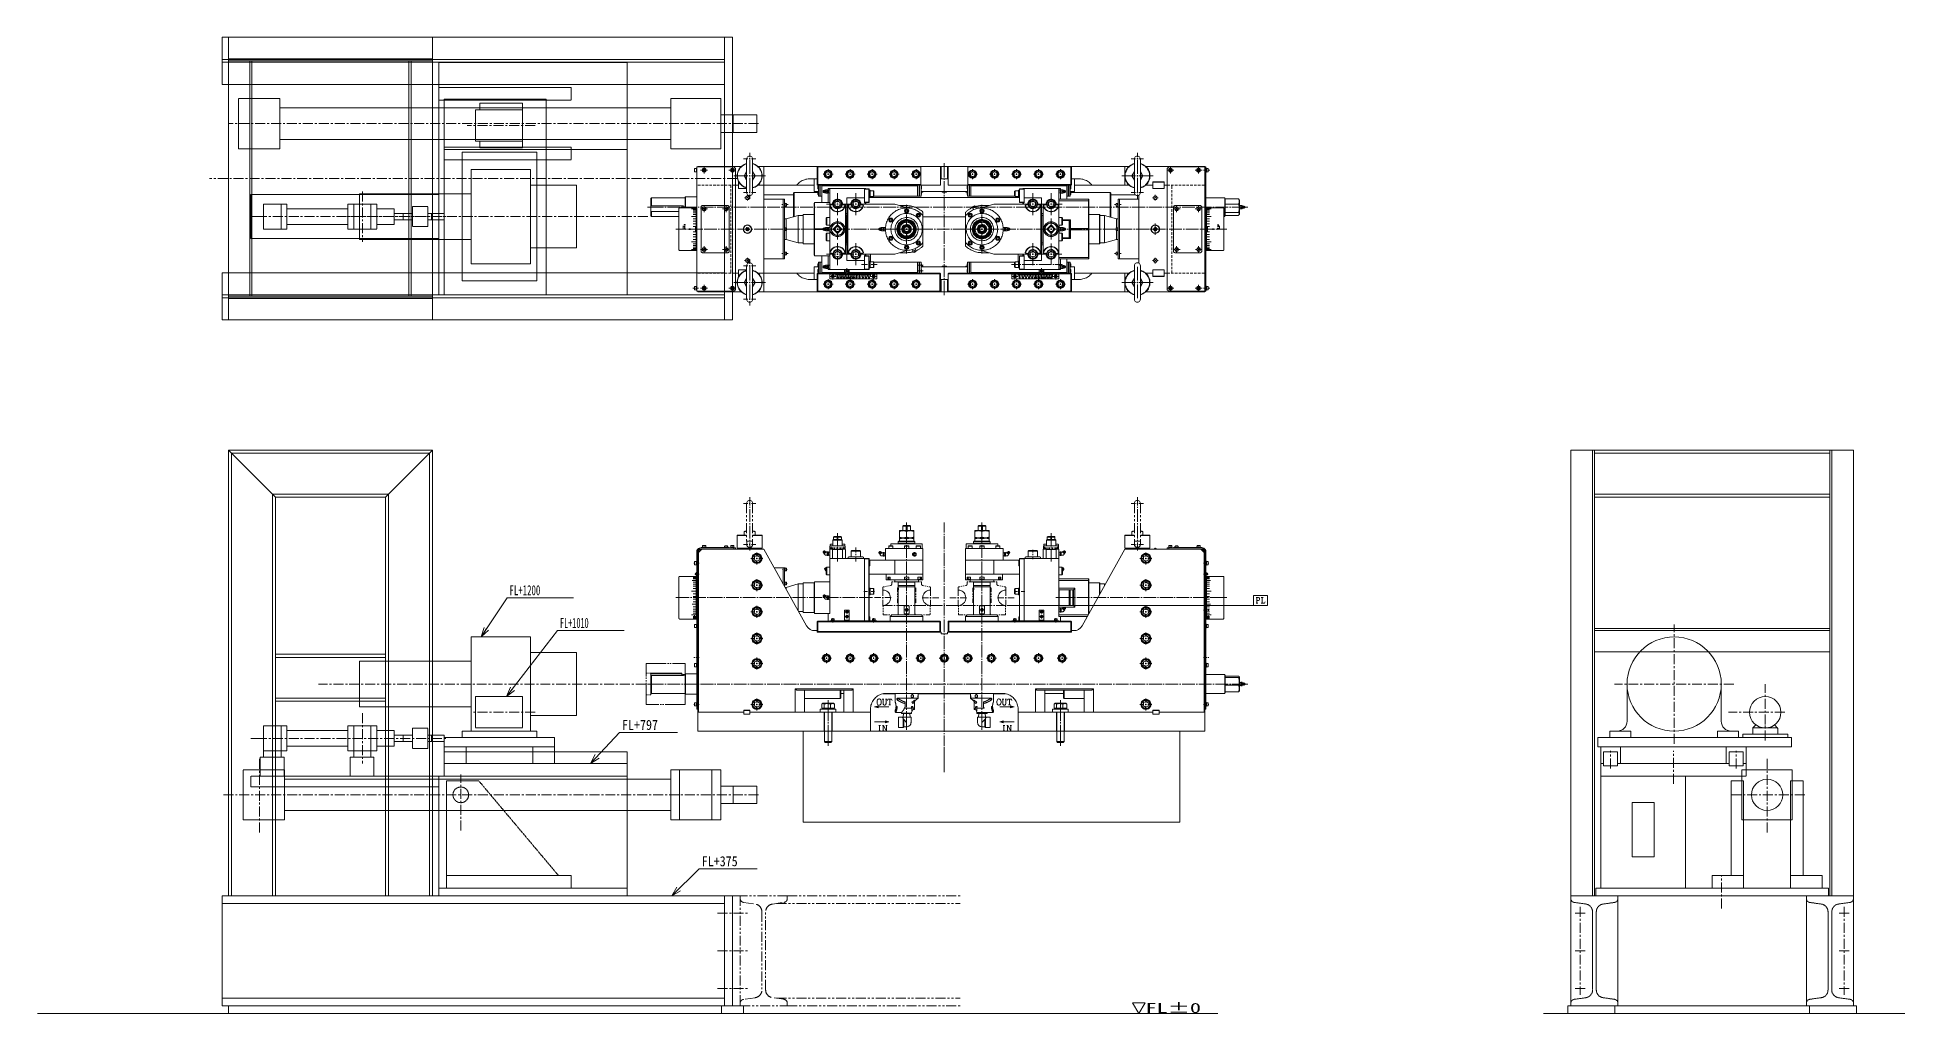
# Model space of a CAD drawing. Header units: millimetres. Extents: x 288 to 8834, y 20 to 9668.
# Drawn here: x 288 to 6235, y 6558 to 9668 of the extents above.
import ezdxf

# ---------------------------------------------------------------- set-up
doc = ezdxf.new("R2010")
doc.units = ezdxf.units.MM
for name, pattern in [('CENTER', [50.7, 31.8, -6.3, 6.3, -6.3]), ('DASHED', [4, 3, -1]), ('PHANTOM', [63.3, 31.8, -6.3, 6.3, -6.3, 6.3, -6.3])]:
    doc.linetypes.add(name, pattern=pattern)
doc.layers.add('Layer1', color=7, linetype='Continuous')
doc.styles.add('ＭＳ 明朝', font='')
doc.styles.get('ＭＳ 明朝').set_extended_font_data('ＭＳ 明朝')

msp = doc.modelspace()

# ---------------------------------------------------------------- texts
at = {"layer": 'Layer1', "color": 6, "linetype": 'Continuous', "lineweight": 5, "style": 'ＭＳ 明朝'}
for s, width, p in [('FL+1200', 0.643969, (1792, 7890.7)), ('FL+1010', 0.545529, (1952.7, 7786.6)), ('FL+797', 0.875, (2150.5, 7461.7)), ('FL+375', 0.875, (2404.4, 7027.5)), ('FL±0', 1.622822, (3817.7, 6560.1))]:
    msp.add_text(s, height=32, dxfattribs=dict(at, width=width)).set_placement(p)

# ---------------------------------------------------------------- blocks, each defined once
blk = doc.blocks.new('BLKF025')
at = {"layer": 'Layer1', "color": 7, "linetype": 'PHANTOM', "lineweight": 13}
for p, q in [((2526.8, 6932.9), (2526.8, 6924.6)), ((2676.8, 6932.9), (2526.8, 6932.9)), ((2537.6, 6912.2), (2574.3, 6907.1)), ((2629.3, 6907.1), (2666, 6912.2)), ((2676.8, 6924.6), (2676.8, 6932.9)), ((2595.8, 6882.3), (2595.8, 6633.5)), ((2607.8, 6633.5), (2607.8, 6882.3)), ((2574.3, 6608.7), (2537.6, 6603.6)), ((2666, 6603.6), (2629.3, 6608.7)), ((2526.8, 6591.2), (2526.8, 6582.9)), ((2526.8, 6582.9), (2676.8, 6582.9)), ((2676.8, 6582.9), (2676.8, 6591.2))]:
    blk.add_line(p, q, dxfattribs=at)
for centre, radius, start, end in [((2539.3, 6924.6), 12.5, 180, 262), ((2570.8, 6882.3), 25, 0, 82), ((2632.8, 6882.3), 25, 98, 180), ((2664.3, 6924.6), 12.5, 278, 0), ((2539.3, 6591.2), 12.5, 98, 180), ((2570.8, 6633.5), 25, 278, 0), ((2632.8, 6633.5), 25, 180, 262), ((2664.3, 6591.2), 12.5, 0, 82)]:
    blk.add_arc(centre, radius, start, end, dxfattribs=at)
blk = doc.blocks.new('BLKF024')
at = {"layer": 'Layer1', "color": 7, "linetype": 'PHANTOM', "lineweight": 13}
for p, q in [((2501.8, 6932.9), (2501.8, 6582.9)), ((2526.8, 6932.9), (2501.8, 6932.9)), ((2526.8, 6932.9), (2526.8, 6582.9)), ((2642.3, 6908.9), (3226.8, 6908.9)), ((2676.8, 6932.9), (3226.8, 6932.9)), ((2642.3, 6606.9), (3226.8, 6606.9)), ((2526.8, 6582.9), (2501.8, 6582.9)), ((2536.8, 6582.9), (2536.8, 6557.9)), ((2676.8, 6582.9), (3226.8, 6582.9))]:
    blk.add_line(p, q, dxfattribs=at)
blk.add_blockref('BLKF025', (0, 0), dxfattribs=at)
blk = doc.blocks.new('BLKF027')
at = {"layer": 'Layer1', "color": 7, "linetype": 'Continuous', "lineweight": 13}
for p, q in [((2853, 8978.3), (2853.3, 8978)), ((2853.3, 8978), (2853.4, 8977.7)), ((2853.4, 8977.7), (2853.8, 8977.4)), ((2853.8, 8977.4), (2854.1, 8977.2)), ((2854.1, 8977.2), (2854.2, 8977.2)), ((2854.2, 8977.2), (2854.6, 8977)), ((2854.6, 8977), (2854.7, 8976.9)), ((2854.7, 8976.9), (2855.2, 8976.8))]:
    blk.add_line(p, q, dxfattribs=at)
blk = doc.blocks.new('BLKF028')
at = {"layer": 'Layer1', "color": 7, "linetype": 'Continuous', "lineweight": 13}
for p, q in [((2819.8, 8978.8), (2819.9, 8978.9)), ((2819.9, 8979), (2819.9, 8979.1)), ((2819.9, 8978.9), (2819.9, 8979)), ((2819.9, 8979), (2819.9, 8979))]:
    blk.add_line(p, q, dxfattribs=at)
blk = doc.blocks.new('BLKF029')
at = {"layer": 'Layer1', "color": 7, "linetype": 'Continuous', "lineweight": 13}
for p, q in [((2819.9, 9134.6), (2819.9, 9134.8)), ((2819.9, 9134.4), (2819.9, 9134.6)), ((2819.9, 9134.6), (2819.9, 9134.6))]:
    blk.add_line(p, q, dxfattribs=at)
blk = doc.blocks.new('BLKF030')
at = {"layer": 'Layer1', "color": 7, "linetype": 'Continuous', "lineweight": 13}
for p, q in [((2853.8, 9134.6), (2853.7, 9134.6)), ((2853.7, 9134.6), (2853.7, 9134.5)), ((2853.9, 9134.8), (2853.8, 9134.8)), ((2853.8, 9134.8), (2853.8, 9134.6))]:
    blk.add_line(p, q, dxfattribs=at)
blk = doc.blocks.new('BLKF031')
at = {"layer": 'Layer1', "color": 7, "linetype": 'Continuous', "lineweight": 13}
for p, q in [((2853.7, 8979.2), (2853.7, 8979)), ((2853.7, 8979), (2853.8, 8979)), ((2853.8, 8979), (2853.8, 8978.9))]:
    blk.add_line(p, q, dxfattribs=at)
blk = doc.blocks.new('BLKF032')
at = {"layer": 'Layer1', "color": 7, "linetype": 'Continuous', "lineweight": 13}
for p, q in [((2820.6, 8978.3), (2820.7, 8978.3)), ((2820.7, 8978.3), (2820.7, 8978.5)), ((2820.7, 8978.5), (2820.8, 8978.5))]:
    blk.add_line(p, q, dxfattribs=at)
blk = doc.blocks.new('BLKF033')
at = {"layer": 'Layer1', "color": 7, "linetype": 'Continuous', "lineweight": 13}
for p, q in [((2818, 8976.8), (2818.5, 8976.8)), ((2818.5, 8976.8), (2818.9, 8976.9)), ((2818.9, 8976.9), (2819.3, 8977.1)), ((2819.3, 8977.1), (2819.5, 8977.2)), ((2819.5, 8977.2), (2819.9, 8977.4)), ((2819.9, 8977.4), (2820.2, 8977.7)), ((2820.2, 8977.7), (2820.5, 8978))]:
    blk.add_line(p, q, dxfattribs=at)
blk = doc.blocks.new('BLKF034')
at = {"layer": 'Layer1', "color": 7, "linetype": 'Continuous', "lineweight": 13}
for p, q in [((2852.8, 8978.6), (2852.8, 8978.5)), ((2852.8, 8978.5), (2852.9, 8978.5)), ((2852.9, 8978.5), (2852.9, 8978.3))]:
    blk.add_line(p, q, dxfattribs=at)
blk = doc.blocks.new('BLKF035')
at = {"layer": 'Layer1', "color": 7, "linetype": 'Continuous', "lineweight": 13}
for p, q in [((2853, 9135.3), (2852.9, 9135.3)), ((2852.9, 9135.3), (2852.9, 9135.2)), ((2852.9, 9135.2), (2852.9, 9135.1)), ((2853.2, 9135.5), (2853, 9135.3)), ((2853.4, 9135.9), (2853.2, 9135.5)), ((2853.8, 9136.2), (2853.4, 9136)), ((2853.4, 9136), (2853.4, 9135.9)), ((2854.1, 9136.4), (2853.8, 9136.2)), ((2854.3, 9136.5), (2854.1, 9136.4)), ((2854.7, 9136.7), (2854.3, 9136.5)), ((2855.2, 9136.8), (2854.7, 9136.7)), ((2855.6, 9136.8), (2855.2, 9136.8))]:
    blk.add_line(p, q, dxfattribs=at)
blk = doc.blocks.new('BLKF036')
at = {"layer": 'Layer1', "color": 7, "linetype": 'Continuous', "lineweight": 13}
for p, q in [((2818.9, 9136.7), (2818.5, 9136.8)), ((2819.1, 9136.6), (2818.9, 9136.7)), ((2819.4, 9136.5), (2819.1, 9136.6)), ((2819.5, 9136.4), (2819.4, 9136.5)), ((2819.9, 9136.2), (2819.5, 9136.4)), ((2820.2, 9136), (2819.9, 9136.2)), ((2820.2, 9135.9), (2820.2, 9136)), ((2820.4, 9135.6), (2820.2, 9135.9)), ((2820.6, 9135.3), (2820.4, 9135.6))]:
    blk.add_line(p, q, dxfattribs=at)
blk = doc.blocks.new('BLKF037')
at = {"layer": 'Layer1', "color": 7, "linetype": 'Continuous', "lineweight": 13}
for p, q in [((2811.9, 9134.6), (2811.8, 9134.2)), ((2812, 9134.9), (2811.9, 9134.6)), ((2812.2, 9135.3), (2812, 9134.9)), ((2812.4, 9135.6), (2812.2, 9135.3)), ((2812.7, 9135.9), (2812.4, 9135.6)), ((2813, 9136.1), (2812.7, 9135.9)), ((2813.3, 9136.4), (2813, 9136.1)), ((2813.7, 9136.6), (2813.3, 9136.4)), ((2814.1, 9136.7), (2813.7, 9136.6)), ((2814.4, 9136.8), (2814.1, 9136.7)), ((2814.9, 9136.8), (2814.4, 9136.8))]:
    blk.add_line(p, q, dxfattribs=at)
blk = doc.blocks.new('BLKF038')
at = {"layer": 'Layer1', "color": 7, "linetype": 'Continuous', "lineweight": 13}
for p, q in [((2811.8, 8979.8), (2811.8, 8979.4)), ((2811.8, 8979.4), (2811.9, 8979)), ((2811.9, 8979), (2812, 8978.6)), ((2812, 8978.6), (2812.2, 8978.3)), ((2812.2, 8978.3), (2812.4, 8978)), ((2812.4, 8978), (2812.7, 8977.7)), ((2812.7, 8977.7), (2813, 8977.4)), ((2813, 8977.4), (2813.3, 8977.2)), ((2813.3, 8977.2), (2813.7, 8977)), ((2813.7, 8977), (2814.1, 8976.9)), ((2814.1, 8976.9), (2814.4, 8976.8))]:
    blk.add_line(p, q, dxfattribs=at)
blk = doc.blocks.new('BLKF039')
at = {"layer": 'Layer1', "color": 7, "linetype": 'Continuous', "lineweight": 13}
for p, q in [((2858.8, 8976.8), (2859.2, 8976.8)), ((2859.2, 8976.8), (2859.5, 8976.9)), ((2859.5, 8976.9), (2860, 8977)), ((2860, 8977), (2860.3, 8977.2)), ((2860.3, 8977.2), (2860.7, 8977.4)), ((2860.7, 8977.4), (2860.9, 8977.7)), ((2860.9, 8977.7), (2861.2, 8978)), ((2861.2, 8978), (2861.4, 8978.3)), ((2861.4, 8978.3), (2861.6, 8978.6)), ((2861.6, 8978.6), (2861.7, 8979)), ((2861.7, 8979), (2861.8, 8979.4))]:
    blk.add_line(p, q, dxfattribs=at)
blk = doc.blocks.new('BLKF040')
at = {"layer": 'Layer1', "color": 7, "linetype": 'Continuous', "lineweight": 13}
for p, q in [((2859.5, 9136.7), (2859.2, 9136.8)), ((2860, 9136.6), (2859.5, 9136.7)), ((2860.3, 9136.4), (2860, 9136.6)), ((2860.7, 9136.1), (2860.3, 9136.4)), ((2860.9, 9135.9), (2860.7, 9136.1)), ((2861.2, 9135.6), (2860.9, 9135.9)), ((2861.4, 9135.3), (2861.2, 9135.6)), ((2861.6, 9134.9), (2861.4, 9135.3)), ((2861.7, 9134.6), (2861.6, 9134.9)), ((2861.8, 9134.2), (2861.7, 9134.6)), ((2861.8, 9133.8), (2861.8, 9134.2))]:
    blk.add_line(p, q, dxfattribs=at)
blk = doc.blocks.new('BLKF041')
at = {"layer": 'Layer1', "color": 7, "linetype": 'Continuous', "lineweight": 13}
for p, q in [((2826.2, 9056.8), (2836.8, 9067.4)), ((2836.8, 9046.2), (2826.2, 9056.8)), ((2836.8, 9067.4), (2847.4, 9056.8)), ((2847.4, 9056.8), (2836.8, 9046.2))]:
    blk.add_line(p, q, dxfattribs=at)
blk = doc.blocks.new('BLKF042')
at = {"layer": 'Layer1', "color": 7, "linetype": 'Continuous', "lineweight": 13}
for p, q in [((2835.9, 9069.2), (2836, 9069.2)), ((2836, 9069.2), (2836.1, 9069.3)), ((2836.1, 9069.3), (2837.5, 9069.3)), ((2837.5, 9069.3), (2837.6, 9069.2))]:
    blk.add_line(p, q, dxfattribs=at)
blk = doc.blocks.new('BLKF043')
at = {"layer": 'Layer1', "color": 7, "linetype": 'Continuous', "lineweight": 13}
for p, q in [((2836.1, 9044.3), (2836, 9044.3)), ((2836.3, 9044.3), (2836.1, 9044.3)), ((2836.5, 9044.3), (2836.3, 9044.3)), ((2837.2, 9044.3), (2836.5, 9044.3)), ((2837.3, 9044.3), (2837.2, 9044.3)), ((2837.8, 9044.3), (2837.3, 9044.3))]:
    blk.add_line(p, q, dxfattribs=at)
blk = doc.blocks.new('BLKF044')
at = {"layer": 'Layer1', "color": 7, "linetype": 'Continuous', "lineweight": 13}
for p, q in [((2818.8, 9062.9), (2818, 9058.8)), ((2818, 9058.8), (2818, 9054.8)), ((2818, 9054.8), (2818.8, 9050.7)), ((2820.5, 9066.6), (2818.8, 9062.9)), ((2818.8, 9050.7), (2820.5, 9047)), ((2823, 9069.8), (2820.5, 9066.6)), ((2820.5, 9047), (2823, 9043.7)), ((2826.1, 9072.5), (2823, 9069.8)), ((2823, 9043.7), (2826.1, 9041.1)), ((2829.8, 9074.5), (2826.1, 9072.5)), ((2826.1, 9041.1), (2829.8, 9039.2)), ((2833.7, 9075.5), (2829.8, 9074.5)), ((2837.8, 9075.8), (2833.7, 9075.5)), ((2841.9, 9075.1), (2837.8, 9075.8)), ((2845.7, 9073.6), (2841.9, 9075.1)), ((2841.9, 9038.5), (2845.7, 9040)), ((2849.1, 9071.3), (2845.7, 9073.6)), ((2845.7, 9040), (2849.1, 9042.3)), ((2852, 9068.3), (2849.1, 9071.3)), ((2849.1, 9042.3), (2852, 9045.3)), ((2854, 9064.8), (2852, 9068.3)), ((2852, 9045.3), (2854, 9048.8)), ((2855.3, 9060.9), (2854, 9064.8)), ((2854, 9048.8), (2855.3, 9052.7)), ((2855.8, 9056.8), (2855.3, 9060.9)), ((2829.8, 9039.2), (2833.7, 9038.1)), ((2833.7, 9038.1), (2837.8, 9037.8)), ((2837.8, 9037.8), (2841.9, 9038.5))]:
    blk.add_line(p, q, dxfattribs=at)
blk = doc.blocks.new('BLKF045')
at = {"layer": 'Layer1', "color": 7, "linetype": 'Continuous', "lineweight": 13}
for p, q in [((2871.2, 9132.5), (2872.3, 9128.5)), ((2872.3, 9128.5), (2874.1, 9124.7)), ((2874.1, 9124.7), (2876.5, 9121.3)), ((2876.5, 9121.3), (2879.4, 9118.4)), ((2879.4, 9118.4), (2882.9, 9116)), ((2882.9, 9116), (2886.6, 9114.3)), ((2886.6, 9114.3), (2890.6, 9113.2)), ((2890.6, 9113.2), (2894.9, 9112.8)), ((2894.9, 9112.8), (2899, 9113.2)), ((2899, 9113.2), (2903, 9114.3)), ((2903, 9114.3), (2906.7, 9116)), ((2906.7, 9116), (2910.2, 9118.4)), ((2910.2, 9118.4), (2913.2, 9121.3)), ((2913.2, 9121.3), (2915.5, 9124.7)), ((2915.5, 9124.7), (2917.3, 9128.5))]:
    blk.add_line(p, q, dxfattribs=at)
blk = doc.blocks.new('BLKF046')
at = {"layer": 'Layer1', "color": 7, "linetype": 'Continuous', "lineweight": 13}
for p, q in [((2870.7, 9129.9), (2872.3, 9126)), ((2872.3, 9126), (2874.4, 9122.3)), ((2874.4, 9122.3), (2877.3, 9119)), ((2877.3, 9119), (2880.6, 9116.3)), ((2880.6, 9116.3), (2884.4, 9114.1)), ((2884.4, 9114.1), (2888.4, 9112.6)), ((2888.4, 9112.6), (2892.6, 9111.9)), ((2892.6, 9111.9), (2897, 9111.9)), ((2897, 9111.9), (2901.2, 9112.6)), ((2901.2, 9112.6), (2905.3, 9114.1)), ((2905.3, 9114.1), (2909, 9116.3)), ((2909, 9116.3), (2912.3, 9119)), ((2912.3, 9119), (2915.2, 9122.3)), ((2915.2, 9122.3), (2917.3, 9126))]:
    blk.add_line(p, q, dxfattribs=at)
blk = doc.blocks.new('BLKF047')
at = {"layer": 'Layer1', "color": 7, "linetype": 'Continuous', "lineweight": 13}
for p, q in [((2875.8, 9133.8), (2876.3, 9133.8)), ((2876.3, 9133.8), (2876.9, 9133.9)), ((2876.9, 9133.9), (2877.3, 9134.1)), ((2877.3, 9134.1), (2877.8, 9134.3)), ((2877.8, 9134.3), (2878.2, 9134.6)), ((2878.2, 9134.6), (2878.6, 9134.9)), ((2878.6, 9134.9), (2878.9, 9135.3)), ((2878.9, 9135.3), (2879.3, 9135.7)), ((2879.3, 9135.7), (2879.4, 9136.1)), ((2879.4, 9136.1), (2879.6, 9136.6)), ((2879.6, 9136.6), (2879.8, 9137.1))]:
    blk.add_line(p, q, dxfattribs=at)
blk = doc.blocks.new('BLKF048')
at = {"layer": 'Layer1', "color": 7, "linetype": 'Continuous', "lineweight": 13}
for p, q in [((2909.8, 9137.6), (2909.8, 9137.1)), ((2909.8, 9137.1), (2910, 9136.6)), ((2910, 9136.6), (2910.2, 9136.1)), ((2910.2, 9136.1), (2910.4, 9135.7)), ((2910.4, 9135.7), (2910.7, 9135.3)), ((2910.7, 9135.3), (2911, 9134.9)), ((2911, 9134.9), (2911.4, 9134.6)), ((2911.4, 9134.6), (2911.8, 9134.3)), ((2911.8, 9134.3), (2912.3, 9134.1)), ((2912.3, 9134.1), (2912.8, 9133.9)), ((2912.8, 9133.9), (2913.3, 9133.8))]:
    blk.add_line(p, q, dxfattribs=at)
blk = doc.blocks.new('BLKF049')
at = {"layer": 'Layer1', "color": 7, "linetype": 'Continuous', "lineweight": 13}
for p, q in [((2916, 9133.8), (2916.5, 9133.7)), ((2916.5, 9133.7), (2916.9, 9133.7)), ((2916.9, 9133.7), (2917.3, 9133.5)), ((2917.3, 9133.5), (2917.7, 9133.2)), ((2917.7, 9133.2), (2918.1, 9133)), ((2918.1, 9133), (2918.4, 9132.6)), ((2918.4, 9132.6), (2918.6, 9132.2)), ((2918.6, 9132.2), (2918.8, 9131.8)), ((2918.8, 9131.8), (2919, 9131.3)), ((2919, 9131.3), (2919, 9130.9)), ((2919, 9130.9), (2919, 9130.5))]:
    blk.add_line(p, q, dxfattribs=at)
blk = doc.blocks.new('BLKF050')
at = {"layer": 'Layer1', "color": 7, "linetype": 'Continuous', "lineweight": 13}
for p, q in [((2870.8, 9131.8), (2870.7, 9131.3)), ((2870.7, 9131.3), (2870.7, 9130.9)), ((2870.7, 9130.9), (2870.7, 9130.5)), ((2871, 9132.2), (2870.8, 9131.8)), ((2871.3, 9132.6), (2871, 9132.2)), ((2871.5, 9133), (2871.3, 9132.6)), ((2872, 9133.2), (2871.5, 9133)), ((2872.3, 9133.5), (2872, 9133.2)), ((2872.7, 9133.7), (2872.3, 9133.5)), ((2873.2, 9133.7), (2872.7, 9133.7)), ((2873.7, 9133.8), (2873.2, 9133.7))]:
    blk.add_line(p, q, dxfattribs=at)
blk = doc.blocks.new('BLKF051')
at = {"layer": 'Layer1', "color": 7, "linetype": 'Continuous', "lineweight": 13}
for p, q in [((2880.1, 9143.2), (2879, 9139.3)), ((2882.3, 9146.7), (2880.1, 9143.2)), ((2885.2, 9149.6), (2882.3, 9146.7)), ((2888.8, 9151.6), (2885.2, 9149.6)), ((2892.8, 9152.7), (2888.8, 9151.6)), ((2896.8, 9152.7), (2892.8, 9152.7)), ((2900.8, 9151.6), (2896.8, 9152.7)), ((2904.4, 9149.6), (2900.8, 9151.6)), ((2907.3, 9146.7), (2904.4, 9149.6)), ((2909.5, 9143.2), (2907.3, 9146.7)), ((2910.6, 9139.3), (2909.5, 9143.2)), ((2910.7, 9135.2), (2910.6, 9139.3))]:
    blk.add_line(p, q, dxfattribs=at)
blk = doc.blocks.new('BLKF052')
at = {"layer": 'Layer1', "color": 7, "linetype": 'Continuous', "lineweight": 13}
for p, q in [((3038.2, 9040.9), (3039.1, 9039.9)), ((3039.1, 9039.9), (3040, 9038.9)), ((3040, 9038.9), (3041.1, 9038)), ((3041.1, 9038), (3042.2, 9037.2)), ((3042.2, 9037.2), (3043.3, 9036.3)), ((3043.3, 9036.3), (3044.4, 9035.7)), ((3044.4, 9035.7), (3045.6, 9035)), ((3045.6, 9035), (3046.8, 9034.4)), ((3046.8, 9034.4), (3048.1, 9033.8)), ((3048.1, 9033.8), (3049.4, 9033.4)), ((3049.4, 9033.4), (3050.8, 9033.1))]:
    blk.add_line(p, q, dxfattribs=at)
blk = doc.blocks.new('BLKF053')
at = {"layer": 'Layer1', "color": 7, "linetype": 'Continuous', "lineweight": 13}
for p, q in [((3061.1, 9032.7), (3062.5, 9033)), ((3062.5, 9033), (3063.9, 9033.3)), ((3063.9, 9033.3), (3065.2, 9033.8)), ((3065.2, 9033.8), (3066.5, 9034.3)), ((3066.5, 9034.3), (3067.8, 9034.9)), ((3067.8, 9034.9), (3069.1, 9035.6)), ((3069.1, 9035.6), (3070.2, 9036.3)), ((3070.2, 9036.3), (3071.4, 9037.1)), ((3071.4, 9037.1), (3072.5, 9038)), ((3072.5, 9038), (3073.5, 9038.9)), ((3073.5, 9038.9), (3074.5, 9039.9))]:
    blk.add_line(p, q, dxfattribs=at)
blk = doc.blocks.new('BLKF054')
at = {"layer": 'Layer1', "color": 7, "linetype": 'Continuous', "lineweight": 13}
for p, q in [((3080, 9048.8), (3080.3, 9050.1)), ((3080.7, 9062.4), (3080.3, 9063.7)), ((3080.3, 9050.1), (3080.7, 9051.5)), ((3080.9, 9061.1), (3080.7, 9062.4)), ((3080.7, 9051.5), (3080.9, 9052.9)), ((3081.1, 9059.7), (3080.9, 9061.1)), ((3080.9, 9052.9), (3081.2, 9054.2)), ((3081.3, 9058.3), (3081.1, 9059.7)), ((3081.2, 9054.2), (3081.3, 9055.5)), ((3081.3, 9056.9), (3081.3, 9058.3)), ((3081.3, 9055.5), (3081.3, 9056.9))]:
    blk.add_line(p, q, dxfattribs=at)
blk = doc.blocks.new('BLKF055')
at = {"layer": 'Layer1', "color": 7, "linetype": 'Continuous', "lineweight": 13}
for p, q in [((3064.1, 9080.2), (3062.8, 9080.6)), ((3065.4, 9079.7), (3064.1, 9080.2)), ((3066.7, 9079.2), (3065.4, 9079.7)), ((3067.9, 9078.7), (3066.7, 9079.2)), ((3069.1, 9078), (3067.9, 9078.7)), ((3070.2, 9077.3), (3069.1, 9078)), ((3071.3, 9076.6), (3070.2, 9077.3)), ((3072.4, 9075.7), (3071.3, 9076.6)), ((3073.4, 9074.8), (3072.4, 9075.7)), ((3074.4, 9073.9), (3073.4, 9074.8)), ((3075.3, 9072.9), (3074.4, 9073.9))]:
    blk.add_line(p, q, dxfattribs=at)
blk = doc.blocks.new('BLKF056')
at = {"layer": 'Layer1', "color": 7, "linetype": 'Continuous', "lineweight": 13}
for p, q in [((3040.2, 9074.8), (3039.3, 9073.9)), ((3041.3, 9075.8), (3040.2, 9074.8)), ((3042.4, 9076.6), (3041.3, 9075.8)), ((3043.5, 9077.3), (3042.4, 9076.6)), ((3044.7, 9078.1), (3043.5, 9077.3)), ((3045.9, 9078.7), (3044.7, 9078.1)), ((3047.1, 9079.3), (3045.9, 9078.7)), ((3048.4, 9079.8), (3047.1, 9079.3)), ((3049.7, 9080.3), (3048.4, 9079.8)), ((3051, 9080.6), (3049.7, 9080.3)), ((3052.4, 9080.9), (3051, 9080.6))]:
    blk.add_line(p, q, dxfattribs=at)
blk = doc.blocks.new('BLKF057')
at = {"layer": 'Layer1', "color": 7, "linetype": 'Continuous', "lineweight": 13}
for p, q in [((3032.4, 9058.4), (3032.3, 9057)), ((3032.3, 9057), (3032.4, 9055.6)), ((3032.5, 9059.8), (3032.4, 9058.4)), ((3032.4, 9055.6), (3032.5, 9054.3)), ((3032.7, 9061.1), (3032.5, 9059.8)), ((3032.5, 9054.3), (3032.6, 9052.9)), ((3032.6, 9052.9), (3032.9, 9051.5)), ((3033, 9062.5), (3032.7, 9061.1)), ((3032.9, 9051.5), (3033.2, 9050.1)), ((3033.3, 9063.8), (3033, 9062.5)), ((3033.8, 9065.2), (3033.3, 9063.8))]:
    blk.add_line(p, q, dxfattribs=at)
blk = doc.blocks.new('BLKF058')
at = {"layer": 'Layer1', "color": 7, "linetype": 'Continuous', "lineweight": 13}
for p, q in [((3036.7, 9074), (3035.3, 9072.3)), ((3038.2, 9075.7), (3036.7, 9074)), ((3039.9, 9077.2), (3038.2, 9075.7)), ((3041.6, 9078.5), (3039.9, 9077.2)), ((3043.5, 9079.7), (3041.6, 9078.5)), ((3045.6, 9080.8), (3043.5, 9079.7)), ((3047.6, 9081.6), (3045.6, 9080.8)), ((3049.7, 9082.3), (3047.6, 9081.6)), ((3051.9, 9082.8), (3049.7, 9082.3)), ((3054.2, 9083.2), (3051.9, 9082.8)), ((3056.4, 9083.3), (3054.2, 9083.2))]:
    blk.add_line(p, q, dxfattribs=at)
blk = doc.blocks.new('BLKF059')
at = {"layer": 'Layer1', "color": 7, "linetype": 'Continuous', "lineweight": 13}
for p, q in [((3065.4, 9081.8), (3061.4, 9082.9)), ((3069.3, 9080.2), (3065.4, 9081.8)), ((3072.9, 9077.9), (3069.3, 9080.2)), ((3076, 9075.1), (3072.9, 9077.9)), ((3078.6, 9071.8), (3076, 9075.1)), ((3080.7, 9068.2), (3078.6, 9071.8)), ((3080, 9043.9), (3081.7, 9047.7)), ((3082.2, 9064.2), (3080.7, 9068.2)), ((3081.7, 9047.7), (3082.8, 9051.8)), ((3083.1, 9060.2), (3082.2, 9064.2)), ((3082.8, 9051.8), (3083.3, 9056)), ((3083.3, 9056), (3083.1, 9060.2))]:
    blk.add_line(p, q, dxfattribs=at)
blk = doc.blocks.new('BLKF060')
at = {"layer": 'Layer1', "color": 7, "linetype": 'Continuous', "lineweight": 13}
for p, q in [((3076.9, 9039.5), (3078.3, 9041.3)), ((3057.1, 9030.3), (3059.3, 9030.4)), ((3059.3, 9030.4), (3061.6, 9030.7)), ((3061.6, 9030.7), (3063.8, 9031.3)), ((3063.8, 9031.3), (3066, 9031.9)), ((3066, 9031.9), (3068, 9032.8)), ((3068, 9032.8), (3070, 9033.8)), ((3070, 9033.8), (3071.9, 9035)), ((3071.9, 9035), (3073.7, 9036.3)), ((3073.7, 9036.3), (3075.4, 9037.9)), ((3075.4, 9037.9), (3076.9, 9039.5))]:
    blk.add_line(p, q, dxfattribs=at)
blk = doc.blocks.new('BLKF061')
at = {"layer": 'Layer1', "color": 7, "linetype": 'Continuous', "lineweight": 13}
for p, q in [((3034, 9043.3), (3035.2, 9041.4)), ((3035.2, 9041.4), (3036.7, 9039.6)), ((3036.7, 9039.6), (3038.2, 9038)), ((3038.2, 9038), (3039.9, 9036.4)), ((3039.9, 9036.4), (3041.7, 9035)), ((3041.7, 9035), (3043.6, 9033.8)), ((3043.6, 9033.8), (3045.6, 9032.8)), ((3045.6, 9032.8), (3047.7, 9031.9)), ((3047.7, 9031.9), (3049.9, 9031.3)), ((3049.9, 9031.3), (3052.1, 9030.7)), ((3052.1, 9030.7), (3054.3, 9030.4))]:
    blk.add_line(p, q, dxfattribs=at)
blk = doc.blocks.new('BLKF062')
at = {"layer": 'Layer1', "color": 7, "linetype": 'Continuous', "lineweight": 13}
for p, q in [((3030.3, 9056.8), (3030.4, 9059.1)), ((3030.4, 9054.6), (3030.3, 9056.8)), ((3030.4, 9059.1), (3030.7, 9061.3)), ((3030.7, 9052.4), (3030.4, 9054.6)), ((3030.7, 9061.3), (3031.2, 9063.6)), ((3031.2, 9050.2), (3030.7, 9052.4)), ((3031.2, 9063.6), (3031.9, 9065.7)), ((3031.8, 9048), (3031.2, 9050.2)), ((3032.6, 9045.9), (3031.8, 9048)), ((3031.9, 9065.7), (3032.7, 9067.8)), ((3033.7, 9043.9), (3032.6, 9045.9))]:
    blk.add_line(p, q, dxfattribs=at)
blk = doc.blocks.new('BLKF063')
at = {"layer": 'Layer1', "color": 7, "linetype": 'Continuous', "lineweight": 13}
for p, q in [((2331.8, 8990.8), (2331.8, 8990.5)), ((2331.8, 8990.5), (2331.9, 8990.3)), ((2331.9, 8990.3), (2332, 8990)), ((2332, 8990), (2332.1, 8989.8)), ((2332.1, 8989.8), (2332.3, 8989.6)), ((2332.3, 8989.6), (2332.4, 8989.4)), ((2332.4, 8989.4), (2332.6, 8989.2)), ((2332.6, 8989.2), (2332.8, 8989.1)), ((2332.8, 8989.1), (2333, 8989)), ((2333, 8989), (2333.3, 8988.9)), ((2333.3, 8988.9), (2333.6, 8988.8))]:
    blk.add_line(p, q, dxfattribs=at)
blk = doc.blocks.new('BLKF064')
at = {"layer": 'Layer1', "color": 7, "linetype": 'Continuous', "lineweight": 13}
for p, q in [((2331.9, 9123.3), (2331.8, 9123.1)), ((2332, 9123.6), (2331.9, 9123.3)), ((2332.1, 9123.8), (2332, 9123.6)), ((2332.3, 9124), (2332.1, 9123.8)), ((2332.4, 9124.2), (2332.3, 9124)), ((2332.6, 9124.3), (2332.4, 9124.2)), ((2332.8, 9124.5), (2332.6, 9124.3)), ((2333, 9124.6), (2332.8, 9124.5)), ((2333.3, 9124.7), (2333, 9124.6)), ((2333.6, 9124.8), (2333.3, 9124.7)), ((2333.8, 9124.8), (2333.6, 9124.8))]:
    blk.add_line(p, q, dxfattribs=at)
blk = doc.blocks.new('BLKF065')
at = {"layer": 'Layer1', "color": 7, "linetype": 'Continuous', "lineweight": 13}
for p, q in [((2337.9, 9124.8), (2338.9, 9124.8)), ((2338.9, 9124.8), (2339.3, 9124.7)), ((2339.3, 9124.7), (2344.4, 9124.7)), ((2344.4, 9124.7), (2344.8, 9124.8)), ((2344.8, 9124.8), (2345.2, 9124.8)), ((2345.2, 9124.8), (2345.3, 9124.8)), ((2345.3, 9124.8), (2345.7, 9124.8))]:
    blk.add_line(p, q, dxfattribs=at)
blk = doc.blocks.new('BLKF066')
at = {"layer": 'Layer1', "color": 7, "linetype": 'Continuous', "lineweight": 13}
for p, q in [((4065.3, 9124.7), (4065.1, 9124.8)), ((4065.6, 9124.6), (4065.3, 9124.7)), ((4065.8, 9124.5), (4065.6, 9124.6)), ((4066, 9124.3), (4065.8, 9124.5)), ((4066.2, 9124.2), (4066, 9124.3)), ((4066.4, 9124), (4066.2, 9124.2)), ((4066.5, 9123.8), (4066.4, 9124)), ((4066.6, 9123.6), (4066.5, 9123.8)), ((4066.7, 9123.3), (4066.6, 9123.6)), ((4066.8, 9123.1), (4066.7, 9123.3)), ((4066.8, 9122.8), (4066.8, 9123.1))]:
    blk.add_line(p, q, dxfattribs=at)
blk = doc.blocks.new('BLKF067')
at = {"layer": 'Layer1', "color": 7, "linetype": 'Continuous', "lineweight": 13}
for p, q in [((4064.8, 8988.8), (4065.1, 8988.8)), ((4065.1, 8988.8), (4065.3, 8988.9)), ((4065.3, 8988.9), (4065.6, 8989)), ((4065.6, 8989), (4065.8, 8989.1)), ((4065.8, 8989.1), (4066, 8989.2)), ((4066, 8989.2), (4066.2, 8989.4)), ((4066.2, 8989.4), (4066.4, 8989.6)), ((4066.4, 8989.6), (4066.5, 8989.8)), ((4066.5, 8989.8), (4066.6, 8990)), ((4066.6, 8990), (4066.7, 8990.3)), ((4066.7, 8990.3), (4066.8, 8990.5))]:
    blk.add_line(p, q, dxfattribs=at)
blk = doc.blocks.new('BLKF068')
at = {"layer": 'Layer1', "color": 7, "linetype": 'Continuous', "lineweight": 13}
for p, q in [((4052.7, 9124.8), (4053.9, 9124.8)), ((4053.9, 9124.8), (4054.3, 9124.7)), ((4054.3, 9124.7), (4059.3, 9124.7)), ((4059.3, 9124.7), (4059.7, 9124.8)), ((4059.7, 9124.8), (4060.2, 9124.8)), ((4060.2, 9124.8), (4060.2, 9124.8)), ((4060.2, 9124.8), (4060.6, 9124.8)), ((4060.6, 9124.8), (4060.7, 9124.8))]:
    blk.add_line(p, q, dxfattribs=at)
blk = doc.blocks.new('BLKF069')
at = {"layer": 'Layer1', "color": 7, "linetype": 'Continuous', "lineweight": 13}
for p, q in [((2401.9, 8986.8), (2401.9, 8986.1)), ((2401.9, 8986.1), (2402, 8985.5)), ((2402, 8985.5), (2402.2, 8984.9)), ((2402.2, 8984.9), (2402.5, 8984.3)), ((2402.5, 8984.3), (2402.9, 8983.7)), ((2402.9, 8983.7), (2403.3, 8983.3)), ((2403.3, 8983.3), (2403.7, 8982.9)), ((2403.7, 8982.9), (2404.4, 8982.4)), ((2404.4, 8982.4), (2405, 8982.2)), ((2405, 8982.2), (2405.6, 8982)), ((2405.6, 8982), (2406.2, 8981.8))]:
    blk.add_line(p, q, dxfattribs=at)
blk = doc.blocks.new('BLKF070')
at = {"layer": 'Layer1', "color": 7, "linetype": 'Continuous', "lineweight": 13}
for p, q in [((2486.8, 8981.8), (2487.5, 8981.8)), ((2487.5, 8981.8), (2488.1, 8982)), ((2488.1, 8982), (2488.7, 8982.2)), ((2488.7, 8982.2), (2489.3, 8982.4)), ((2489.3, 8982.4), (2489.9, 8982.9)), ((2489.9, 8982.9), (2490.4, 8983.3)), ((2490.4, 8983.3), (2490.8, 8983.7)), ((2490.8, 8983.7), (2491.2, 8984.3)), ((2491.2, 8984.3), (2491.4, 8984.9)), ((2491.4, 8984.9), (2491.7, 8985.5)), ((2491.7, 8985.5), (2491.8, 8986.1))]:
    blk.add_line(p, q, dxfattribs=at)
blk = doc.blocks.new('BLKF071')
at = {"layer": 'Layer1', "color": 7, "linetype": 'Continuous', "lineweight": 13}
for p, q in [((2488.1, 9131.7), (2487.5, 9131.8)), ((2488.7, 9131.4), (2488.1, 9131.7)), ((2489.3, 9131.2), (2488.7, 9131.4)), ((2489.9, 9130.8), (2489.3, 9131.2)), ((2490.4, 9130.3), (2489.9, 9130.8)), ((2490.8, 9129.9), (2490.4, 9130.3)), ((2491.2, 9129.3), (2490.8, 9129.9)), ((2491.4, 9128.7), (2491.2, 9129.3)), ((2491.7, 9128.1), (2491.4, 9128.7)), ((2491.8, 9127.4), (2491.7, 9128.1)), ((2491.8, 9126.8), (2491.8, 9127.4))]:
    blk.add_line(p, q, dxfattribs=at)
blk = doc.blocks.new('BLKF072')
at = {"layer": 'Layer1', "color": 7, "linetype": 'Continuous', "lineweight": 13}
for p, q in [((2402, 9128.1), (2401.9, 9127.4)), ((2402.2, 9128.7), (2402, 9128.1)), ((2402.5, 9129.3), (2402.2, 9128.7)), ((2402.9, 9129.9), (2402.5, 9129.3)), ((2403.3, 9130.3), (2402.9, 9129.9)), ((2403.7, 9130.8), (2403.3, 9130.3)), ((2404.4, 9131.2), (2403.7, 9130.8)), ((2405, 9131.4), (2404.4, 9131.2)), ((2405.6, 9131.7), (2405, 9131.4)), ((2406.2, 9131.8), (2405.6, 9131.7)), ((2406.8, 9131.8), (2406.2, 9131.8))]:
    blk.add_line(p, q, dxfattribs=at)
blk = doc.blocks.new('BLKF073')
at = {"layer": 'Layer1', "color": 7, "linetype": 'Continuous', "lineweight": 13}
for p, q in [((4114.6, 9109.6), (4114.3, 9110)), ((4114.8, 9109.3), (4114.6, 9109.6)), ((4115.1, 9108.8), (4114.8, 9109.3)), ((4115.4, 9108.5), (4115.1, 9108.8)), ((4115.2, 9102.1), (4115.4, 9102.5)), ((4115.2, 9102), (4115.2, 9102.1)), ((4115.5, 9108.1), (4115.4, 9108.5)), ((4115.4, 9102.5), (4115.6, 9102.8)), ((4115.6, 9108), (4115.5, 9108.1)), ((4115.8, 9107.6), (4115.6, 9108)), ((4115.6, 9102.8), (4115.7, 9103.1)), ((4115.7, 9103.1), (4115.8, 9103.2)), ((4115.9, 9107.2), (4115.8, 9107.6)), ((4115.8, 9103.2), (4115.9, 9103.6)), ((4116, 9106.8), (4115.9, 9107.2)), ((4115.9, 9103.6), (4116, 9104)), ((4116.1, 9106.3), (4116, 9106.8)), ((4116, 9104), (4116.1, 9104.5)), ((4116.2, 9105.8), (4116.1, 9106.3)), ((4116.1, 9104.5), (4116.2, 9105)), ((4116.2, 9105.7), (4116.2, 9105.8)), ((4116.2, 9105.4), (4116.2, 9105.7)), ((4116.2, 9105), (4116.2, 9105.4))]:
    blk.add_line(p, q, dxfattribs=at)
blk = doc.blocks.new('BLKF074')
at = {"layer": 'Layer1', "color": 7, "linetype": 'Continuous', "lineweight": 13}
for p, q in [((4114.2, 9152.9), (4114.1, 9153)), ((4114.1, 9136.6), (4114.2, 9136.7)), ((4114.2, 9136.2), (4114.1, 9136.6)), ((4114.1, 9110.4), (4114.3, 9110.8)), ((4114.1, 9110.3), (4114.1, 9110.4)), ((4114.4, 9152.4), (4114.2, 9152.9)), ((4114.2, 9136.7), (4114.4, 9137.1)), ((4114.3, 9135.8), (4114.2, 9136.2)), ((4114.5, 9135.3), (4114.3, 9135.8)), ((4114.3, 9110.8), (4114.4, 9111.3)), ((4114.6, 9152.1), (4114.4, 9152.4)), ((4114.4, 9137.1), (4114.6, 9137.5)), ((4114.4, 9111.3), (4114.6, 9111.8)), ((4114.6, 9134.9), (4114.5, 9135.3)), ((4114.7, 9151.6), (4114.6, 9152.1)), ((4114.6, 9137.5), (4114.7, 9138)), ((4114.7, 9134.3), (4114.6, 9134.9)), ((4114.6, 9111.8), (4114.7, 9112.2)), ((4114.8, 9151.3), (4114.7, 9151.6)), ((4114.7, 9138), (4114.9, 9138.4)), ((4114.8, 9133.9), (4114.7, 9134.3)), ((4114.7, 9112.6), (4114.9, 9113.1)), ((4114.7, 9112.2), (4114.7, 9112.6)), ((4115, 9151), (4114.8, 9151.3)), ((4115, 9133.4), (4114.8, 9133.9)), ((4114.9, 9138.4), (4115.1, 9138.8)), ((4114.9, 9113.1), (4115, 9113.6)), ((4115.2, 9150.5), (4115, 9151)), ((4115.1, 9133), (4115, 9133.4)), ((4115, 9113.7), (4115.1, 9113.8)), ((4115, 9113.6), (4115, 9113.7)), ((4115.1, 9138.8), (4115.2, 9139.2)), ((4115.2, 9132.4), (4115.1, 9133)), ((4115.1, 9113.8), (4115.2, 9114.3)), ((4115.3, 9150.2), (4115.2, 9150.5)), ((4115.2, 9139.2), (4115.4, 9139.7)), ((4115.3, 9132), (4115.2, 9132.4)), ((4115.2, 9114.3), (4115.3, 9114.7)), ((4115.4, 9149.8), (4115.3, 9150.2)), ((4115.4, 9131.8), (4115.3, 9132)), ((4115.3, 9114.7), (4115.4, 9115.2)), ((4115.5, 9149.4), (4115.4, 9149.8)), ((4115.4, 9139.7), (4115.5, 9140.1)), ((4115.4, 9131.5), (4115.4, 9131.8)), ((4115.5, 9131.1), (4115.4, 9131.5)), ((4115.4, 9115.7), (4115.5, 9116.1)), ((4115.4, 9115.2), (4115.4, 9115.7)), ((4115.6, 9149.2), (4115.5, 9149.4)), ((4115.5, 9140.1), (4115.6, 9140.5)), ((4115.6, 9130.5), (4115.5, 9131.1)), ((4115.5, 9116.1), (4115.6, 9116.5)), ((4115.8, 9148.6), (4115.6, 9149.2)), ((4115.6, 9149.2), (4115.6, 9149.2)), ((4115.6, 9140.5), (4115.7, 9140.9)), ((4115.6, 9130.1), (4115.6, 9130.5)), ((4115.7, 9129.6), (4115.6, 9130.1)), ((4115.6, 9116.5), (4115.7, 9116.9)), ((4115.7, 9140.9), (4115.8, 9141.1)), ((4115.8, 9129.1), (4115.7, 9129.6)), ((4115.7, 9116.9), (4115.8, 9117.4)), ((4115.9, 9148.1), (4115.8, 9148.6)), ((4115.8, 9141.1), (4115.9, 9141.5)), ((4115.9, 9128.7), (4115.8, 9129.1)), ((4115.8, 9117.8), (4115.9, 9118.2)), ((4115.8, 9117.4), (4115.8, 9117.8)), ((4116, 9147.6), (4115.9, 9148.1)), ((4115.9, 9141.5), (4116, 9141.9)), ((4116, 9128.1), (4115.9, 9128.7)), ((4115.9, 9118.2), (4116, 9118.7)), ((4116, 9147.1), (4116, 9147.6)), ((4116.1, 9146.6), (4116, 9147.1)), ((4116, 9142.8), (4116.1, 9143.3)), ((4116, 9142.3), (4116, 9142.8)), ((4116, 9141.9), (4116, 9142.3)), ((4116, 9127.7), (4116, 9128.1)), ((4116, 9127.2), (4116, 9127.7)), ((4116, 9127), (4116, 9127.2)), ((4116, 9126.8), (4116, 9127)), ((4116.1, 9126.3), (4116, 9126.8)), ((4116, 9120.2), (4116.1, 9120.5)), ((4116, 9120), (4116, 9120.2)), ((4116, 9119.5), (4116, 9120)), ((4116, 9119.1), (4116, 9119.5)), ((4116, 9118.7), (4116, 9119.1)), ((4116.1, 9146.1), (4116.1, 9146.6)), ((4116.2, 9145.5), (4116.1, 9146.1)), ((4116.1, 9143.7), (4116.2, 9144.2)), ((4116.1, 9143.3), (4116.1, 9143.7)), ((4116.1, 9125.9), (4116.1, 9126.3)), ((4116.1, 9125.5), (4116.1, 9125.9)), ((4116.1, 9125), (4116.1, 9125.5)), ((4116.2, 9124.5), (4116.1, 9125)), ((4116.1, 9121.9), (4116.2, 9122.3)), ((4116.1, 9121.3), (4116.1, 9121.9)), ((4116.1, 9120.9), (4116.1, 9121.3)), ((4116.1, 9120.5), (4116.1, 9120.9)), ((4116.2, 9145.4), (4116.2, 9145.5)), ((4116.2, 9145.1), (4116.2, 9145.4)), ((4116.2, 9144.7), (4116.2, 9145.1)), ((4116.2, 9144.2), (4116.2, 9144.7)), ((4116.2, 9124.1), (4116.2, 9124.5)), ((4116.2, 9123.7), (4116.2, 9124.1)), ((4116.2, 9123.1), (4116.2, 9123.7)), ((4116.2, 9122.7), (4116.2, 9123.1)), ((4116.2, 9122.3), (4116.2, 9122.7))]:
    blk.add_line(p, q, dxfattribs=at)
blk = doc.blocks.new('BLKF075')
at = {"layer": 'Layer1', "color": 7, "linetype": 'Continuous', "lineweight": 13}
for p, q in [((2350.8, 9156.8), (2351, 9156.8)), ((2351, 9156.8), (2351.2, 9156.9)), ((2351.2, 9156.9), (2351.3, 9156.9)), ((2351.3, 9156.9), (2351.5, 9157)), ((2351.5, 9157), (2351.6, 9157.1)), ((2351.6, 9157.2), (2351.7, 9157.3)), ((2351.6, 9157.1), (2351.6, 9157.2)), ((2351.7, 9157.4), (2351.8, 9157.5)), ((2351.7, 9157.3), (2351.7, 9157.4)), ((2351.8, 9157.5), (2351.8, 9157.7))]:
    blk.add_line(p, q, dxfattribs=at)
blk = doc.blocks.new('BLKF076')
at = {"layer": 'Layer1', "color": 7, "linetype": 'Continuous', "lineweight": 13}
for p, q in [((2340.8, 9131.5), (2341, 9131.5)), ((2341, 9131.5), (2341.4, 9131.4)), ((2341.4, 9131.4), (2341.9, 9131.4)), ((2341.9, 9131.4), (2342.4, 9131.3)), ((2342.4, 9131.3), (2342.9, 9131.2)), ((2342.9, 9131.2), (2343.4, 9131.1)), ((2343.4, 9131.1), (2343.7, 9131)), ((2343.7, 9131), (2343.8, 9131)), ((2343.8, 9131), (2344.2, 9130.8)), ((2344.2, 9130.8), (2344.8, 9130.5)), ((2344.8, 9130.5), (2345.2, 9130.4)), ((2345.2, 9130.4), (2345.6, 9130.1)), ((2345.6, 9130.1), (2346, 9129.9)), ((2346, 9129.9), (2346.3, 9129.6)), ((2346.3, 9129.6), (2346.4, 9129.5)), ((2346.4, 9129.5), (2346.7, 9129.3)), ((2346.7, 9129.3), (2347, 9129)), ((2347, 9129), (2347.3, 9128.7)), ((2347.3, 9128.7), (2347.7, 9128.2)), ((2347.7, 9128.2), (2348, 9127.9)), ((2348, 9127.9), (2348.3, 9127.4)), ((2348.3, 9127.4), (2348.4, 9127.4)), ((2348.4, 9127.4), (2348.4, 9127.3)), ((2348.4, 9127.3), (2348.6, 9126.8)), ((2348.6, 9126.8), (2348.8, 9126.4)), ((2348.8, 9126.4), (2349, 9126)), ((2349, 9126), (2349.2, 9125.6)), ((2349.2, 9125.6), (2349.3, 9125.1))]:
    blk.add_line(p, q, dxfattribs=at)
blk = doc.blocks.new('BLKF077')
at = {"layer": 'Layer1', "color": 7, "linetype": 'Continuous', "lineweight": 13}
for p, q in [((2242.3, 9131.8), (2241.9, 9131.8)), ((2241.9, 9131.8), (2241.9, 9131.8)), ((2242.7, 9131.7), (2242.3, 9131.8)), ((2243.1, 9131.6), (2242.7, 9131.7)), ((2243.6, 9131.5), (2243.1, 9131.6)), ((2243.8, 9131.5), (2243.6, 9131.5))]:
    blk.add_line(p, q, dxfattribs=at)
blk = doc.blocks.new('BLKF078')
at = {"layer": 'Layer1', "color": 7, "linetype": 'Continuous', "lineweight": 13}
for p, q in [((3102, 9255), (3101.8, 9254.8)), ((3101.8, 9254.8), (3101.8, 9198.8)), ((3102.2, 9255.3), (3102, 9255.2)), ((3102, 9255.2), (3102, 9255)), ((3102.3, 9255.5), (3102.2, 9255.3)), ((3102.5, 9255.7), (3102.3, 9255.5)), ((3102.6, 9255.8), (3102.5, 9255.7)), ((3102.7, 9255.9), (3102.6, 9255.8)), ((3102.8, 9256.1), (3102.7, 9255.9)), ((3103, 9256.3), (3102.8, 9256.1)), ((3103.1, 9256.4), (3103, 9256.3)), ((3103.3, 9256.6), (3103.1, 9256.4)), ((3103.4, 9256.8), (3103.3, 9256.6)), ((3101.8, 9198.8), (2773.8, 9198.8))]:
    blk.add_line(p, q, dxfattribs=at)
blk = doc.blocks.new('BLKF079')
at = {"layer": 'Layer1', "color": 7, "linetype": 'Continuous', "lineweight": 13}
for p, q in [((3101.8, 9198.8), (3102, 9198.7)), ((3102, 9198.7), (3102, 9198.5)), ((3102, 9198.5), (3102.2, 9198.3)), ((3102.2, 9198.3), (3102.3, 9198.1)), ((3102.3, 9198.1), (3102.5, 9198)), ((3102.5, 9198), (3102.6, 9197.8)), ((3102.6, 9197.8), (3102.7, 9197.6)), ((3102.7, 9197.6), (3102.8, 9197.5)), ((3102.8, 9197.5), (3103, 9197.3)), ((3103, 9197.3), (3103.1, 9197.1)), ((3103.1, 9197.1), (3103.3, 9196.9))]:
    blk.add_line(p, q, dxfattribs=at)
blk = doc.blocks.new('BLKF080')
at = {"layer": 'Layer1', "color": 7, "linetype": 'Continuous', "lineweight": 13}
for p, q in [((3250.5, 9256.4), (3250.3, 9256.6)), ((3250.6, 9256.3), (3250.5, 9256.4)), ((3250.8, 9256.1), (3250.6, 9256.3)), ((3250.9, 9255.9), (3250.8, 9256.1)), ((3251, 9255.8), (3250.9, 9255.9)), ((3251.2, 9255.7), (3251, 9255.8)), ((3251.3, 9255.5), (3251.2, 9255.7)), ((3251.5, 9255.3), (3251.3, 9255.5)), ((3251.5, 9255.2), (3251.5, 9255.3)), ((3251.7, 9255), (3251.5, 9255.2)), ((3251.8, 9254.8), (3251.7, 9255)), ((3579.8, 9254.8), (3251.8, 9254.8)), ((3581.8, 9256.8), (3579.8, 9254.8))]:
    blk.add_line(p, q, dxfattribs=at)
blk = doc.blocks.new('BLKF081')
at = {"layer": 'Layer1', "color": 7, "linetype": 'Continuous', "lineweight": 13}
for p, q in [((3250.2, 9196.8), (3250.3, 9196.9)), ((3250.3, 9196.9), (3250.5, 9197.1)), ((3250.5, 9197.1), (3250.6, 9197.3)), ((3250.6, 9197.3), (3250.8, 9197.5)), ((3250.8, 9197.5), (3250.9, 9197.6)), ((3250.9, 9197.6), (3251, 9197.8)), ((3251, 9197.8), (3251.2, 9198)), ((3251.2, 9198), (3251.3, 9198.1)), ((3251.3, 9198.1), (3251.5, 9198.3)), ((3251.5, 9198.5), (3251.7, 9198.7)), ((3251.5, 9198.3), (3251.5, 9198.5))]:
    blk.add_line(p, q, dxfattribs=at)
blk = doc.blocks.new('BLKF082')
at = {"layer": 'Layer1', "color": 7, "linetype": 'Continuous', "lineweight": 13}
for p, q in [((3835.9, 9061), (3835.3, 9056.8)), ((3835.3, 9056.8), (3835.9, 9052.6)), ((3837.9, 9064.8), (3835.9, 9061)), ((3835.9, 9052.6), (3837.9, 9048.8)), ((3840.8, 9067.7), (3837.9, 9064.8)), ((3837.9, 9048.8), (3840.8, 9045.9)), ((3844.6, 9069.7), (3840.8, 9067.7)), ((3840.8, 9045.9), (3844.6, 9043.9)), ((3848.8, 9070.3), (3844.6, 9069.7)), ((3844.6, 9043.9), (3848.8, 9043.3)), ((3853, 9069.7), (3848.8, 9070.3)), ((3848.8, 9043.3), (3853, 9043.9)), ((3856.8, 9067.7), (3853, 9069.7)), ((3853, 9043.9), (3856.8, 9045.9)), ((3859.7, 9064.8), (3856.8, 9067.7)), ((3856.8, 9045.9), (3859.7, 9048.8)), ((3861.7, 9061), (3859.7, 9064.8)), ((3859.7, 9048.8), (3861.7, 9052.6)), ((3862.3, 9056.8), (3861.7, 9061))]:
    blk.add_line(p, q, dxfattribs=at)
blk = doc.blocks.new('BLKF083')
at = {"layer": 'Layer1', "color": 7, "linetype": 'Continuous', "lineweight": 13}
for p, q in [((3837.8, 9062.8), (3836.4, 9058.8)), ((3836.4, 9058.8), (3836.4, 9054.8)), ((3836.4, 9054.8), (3837.8, 9050.9)), ((3840.3, 9066), (3837.8, 9062.8)), ((3837.8, 9050.9), (3840.3, 9047.6)), ((3843.7, 9068.3), (3840.3, 9066)), ((3840.3, 9047.6), (3843.7, 9045.4)), ((3847.8, 9069.2), (3843.7, 9068.3)), ((3843.7, 9045.4), (3847.8, 9044.3)), ((3851.8, 9068.9), (3847.8, 9069.2)), ((3847.8, 9044.3), (3851.8, 9044.7)), ((3855.6, 9067.3), (3851.8, 9068.9)), ((3851.8, 9044.7), (3855.6, 9046.3)), ((3858.6, 9064.5), (3855.6, 9067.3)), ((3855.6, 9046.3), (3858.6, 9049.1)), ((3860.6, 9060.9), (3858.6, 9064.5)), ((3858.6, 9049.1), (3860.6, 9052.7)), ((3861.3, 9056.8), (3860.6, 9060.9))]:
    blk.add_line(p, q, dxfattribs=at)
blk = doc.blocks.new('BLKF084')
at = {"layer": 'Layer1', "color": 7, "linetype": 'Continuous', "lineweight": 13}
for p, q in [((2537, 9061), (2536.4, 9056.8)), ((2536.4, 9056.8), (2537, 9052.6)), ((2538.9, 9064.8), (2537, 9061)), ((2537, 9052.6), (2538.9, 9048.8)), ((2541.9, 9067.7), (2538.9, 9064.8)), ((2538.9, 9048.8), (2541.9, 9045.9)), ((2545.7, 9069.7), (2541.9, 9067.7)), ((2541.9, 9045.9), (2545.7, 9043.9)), ((2549.8, 9070.3), (2545.7, 9069.7)), ((2545.7, 9043.9), (2549.8, 9043.3)), ((2554, 9069.7), (2549.8, 9070.3)), ((2549.8, 9043.3), (2554, 9043.9)), ((2557.7, 9067.7), (2554, 9069.7)), ((2554, 9043.9), (2557.7, 9045.9)), ((2560.7, 9064.8), (2557.7, 9067.7)), ((2557.7, 9045.9), (2560.7, 9048.8)), ((2562.6, 9061), (2560.7, 9064.8)), ((2560.7, 9048.8), (2562.6, 9052.6)), ((2563.3, 9056.8), (2562.6, 9061))]:
    blk.add_line(p, q, dxfattribs=at)
blk = doc.blocks.new('BLKF085')
at = {"layer": 'Layer1', "color": 7, "linetype": 'Continuous', "lineweight": 13}
for p, q in [((2538.9, 9062.8), (2537.5, 9058.8)), ((2537.5, 9058.8), (2537.5, 9054.8)), ((2537.5, 9054.8), (2538.9, 9050.9)), ((2541.4, 9066), (2538.9, 9062.8)), ((2538.9, 9050.9), (2541.4, 9047.6)), ((2544.8, 9068.3), (2541.4, 9066)), ((2541.4, 9047.6), (2544.8, 9045.4)), ((2548.8, 9069.2), (2544.8, 9068.3)), ((2544.8, 9045.4), (2548.8, 9044.3)), ((2552.9, 9068.9), (2548.8, 9069.2)), ((2548.8, 9044.3), (2552.9, 9044.7)), ((2556.7, 9067.3), (2552.9, 9068.9)), ((2552.9, 9044.7), (2556.7, 9046.3)), ((2559.7, 9064.5), (2556.7, 9067.3)), ((2556.7, 9046.3), (2559.7, 9049.1)), ((2561.7, 9060.9), (2559.7, 9064.5)), ((2559.7, 9049.1), (2561.7, 9052.7)), ((2562.3, 9056.8), (2561.7, 9060.9))]:
    blk.add_line(p, q, dxfattribs=at)
blk = doc.blocks.new('BLKF086')
at = {"layer": 'Layer1', "color": 7, "linetype": 'Continuous', "lineweight": 13}
for p, q in [((2712, 8911), (2709.3, 8913.8)), ((2714.8, 8908.4), (2712, 8911)), ((2717.8, 8906.1), (2714.8, 8908.4)), ((2721.1, 8904), (2717.8, 8906.1)), ((2724.4, 8902.1), (2721.1, 8904)), ((2728, 8900.5), (2724.4, 8902.1)), ((2731.6, 8899.2), (2728, 8900.5)), ((2735.4, 8898.1), (2731.6, 8899.2)), ((2739.2, 8897.4), (2735.4, 8898.1)), ((2743, 8896.9), (2739.2, 8897.4)), ((2746.8, 8896.8), (2743, 8896.9))]:
    blk.add_line(p, q, dxfattribs=at)
blk = doc.blocks.new('BLKF087')
at = {"layer": 'Layer1', "color": 7, "linetype": 'Continuous', "lineweight": 13}
for p, q in [((3606.8, 8896.8), (3610.6, 8896.9)), ((3610.6, 8896.9), (3614.5, 8897.4)), ((3614.5, 8897.4), (3618.3, 8898.1)), ((3618.3, 8898.1), (3622, 8899.2)), ((3622, 8899.2), (3625.6, 8900.5)), ((3625.6, 8900.5), (3629.2, 8902.1)), ((3629.2, 8902.1), (3632.5, 8904)), ((3632.5, 8904), (3635.8, 8906.1)), ((3635.8, 8906.1), (3638.8, 8908.4)), ((3638.8, 8908.4), (3641.7, 8911)), ((3641.7, 8911), (3644.4, 8913.8))]:
    blk.add_line(p, q, dxfattribs=at)
blk = doc.blocks.new('BLKF088')
at = {"layer": 'Layer1', "color": 7, "linetype": 'Continuous', "lineweight": 13}
for p, q in [((2712, 9202.6), (2709.3, 9199.8)), ((2714.8, 9205.2), (2712, 9202.6)), ((2717.8, 9207.5), (2714.8, 9205.2)), ((2721.1, 9209.7), (2717.8, 9207.5)), ((2724.4, 9211.5), (2721.1, 9209.7)), ((2728, 9213.1), (2724.4, 9211.5)), ((2731.6, 9214.4), (2728, 9213.1)), ((2735.4, 9215.5), (2731.6, 9214.4)), ((2739.2, 9216.2), (2735.4, 9215.5)), ((2743, 9216.7), (2739.2, 9216.2)), ((2746.8, 9216.8), (2743, 9216.7))]:
    blk.add_line(p, q, dxfattribs=at)
blk = doc.blocks.new('BLKF089')
at = {"layer": 'Layer1', "color": 7, "linetype": 'Continuous', "lineweight": 13}
for p, q in [((3606.8, 9216.8), (3610.6, 9216.7)), ((3610.6, 9216.7), (3614.5, 9216.2)), ((3614.5, 9216.2), (3618.3, 9215.5)), ((3618.3, 9215.5), (3622, 9214.4)), ((3622, 9214.4), (3625.6, 9213.1)), ((3625.6, 9213.1), (3629.2, 9211.5)), ((3629.2, 9211.5), (3632.5, 9209.7)), ((3632.5, 9209.7), (3635.8, 9207.5)), ((3635.8, 9207.5), (3638.8, 9205.2)), ((3638.8, 9205.2), (3641.7, 9202.6)), ((3641.7, 9202.6), (3644.4, 9199.8))]:
    blk.add_line(p, q, dxfattribs=at)
blk = doc.blocks.new('BLKF090')
at = {"layer": 'Layer1', "color": 7, "linetype": 'Continuous', "lineweight": 13}
for p, q in [((2816.5, 8991.4), (2814.3, 8987.7)), ((2819.3, 8994.7), (2816.5, 8991.4)), ((2822.6, 8997.4), (2819.3, 8994.7)), ((2826.4, 8999.5), (2822.6, 8997.4)), ((2830.4, 9000.9), (2826.4, 8999.5)), ((2834.7, 9001.7), (2830.4, 9000.9)), ((2839, 9001.7), (2834.7, 9001.7)), ((2843.2, 9000.9), (2839, 9001.7)), ((2847.2, 8999.5), (2843.2, 9000.9)), ((2851, 8997.4), (2847.2, 8999.5)), ((2854.3, 8994.7), (2851, 8997.4)), ((2857.1, 8991.4), (2854.3, 8994.7)), ((2859.4, 8987.7), (2857.1, 8991.4)), ((2860.8, 8983.6), (2859.4, 8987.7))]:
    blk.add_line(p, q, dxfattribs=at)
blk = doc.blocks.new('BLKF091')
at = {"layer": 'Layer1', "color": 7, "linetype": 'Continuous', "lineweight": 13}
for p, q in [((2816.1, 8988.9), (2814.3, 8985.1)), ((2818.5, 8992.3), (2816.1, 8988.9)), ((2821.4, 8995.2), (2818.5, 8992.3)), ((2824.8, 8997.6), (2821.4, 8995.2)), ((2828.6, 8999.4), (2824.8, 8997.6)), ((2832.7, 9000.4), (2828.6, 8999.4)), ((2836.8, 9000.8), (2832.7, 9000.4)), ((2840.9, 9000.4), (2836.8, 9000.8)), ((2845, 8999.4), (2840.9, 9000.4)), ((2848.8, 8997.6), (2845, 8999.4)), ((2852.2, 8995.2), (2848.8, 8997.6)), ((2855.2, 8992.3), (2852.2, 8995.2)), ((2857.6, 8988.9), (2855.2, 8992.3)), ((2859.4, 8985.1), (2857.6, 8988.9)), ((2860.4, 8981.1), (2859.4, 8985.1))]:
    blk.add_line(p, q, dxfattribs=at)
blk = doc.blocks.new('BLKF092')
at = {"layer": 'Layer1', "color": 7, "linetype": 'Continuous', "lineweight": 13}
for p, q in [((2852, 8977), (2851.9, 8976.5)), ((2852.1, 8977.4), (2852, 8977)), ((2852.4, 8978), (2852.1, 8977.4)), ((2852.7, 8978.3), (2852.4, 8978)), ((2853, 8978.7), (2852.7, 8978.3)), ((2853.4, 8979), (2853, 8978.7)), ((2853.9, 8979.3), (2853.4, 8979)), ((2854.3, 8979.5), (2853.9, 8979.3)), ((2854.8, 8979.7), (2854.3, 8979.5)), ((2855.2, 8979.8), (2854.8, 8979.7)), ((2858, 8979.8), (2855.2, 8979.8))]:
    blk.add_line(p, q, dxfattribs=at)
blk = doc.blocks.new('BLKF093')
at = {"layer": 'Layer1', "color": 7, "linetype": 'Continuous', "lineweight": 13}
for p, q in [((2818.8, 8979.7), (2818.4, 8979.8)), ((2819.3, 8979.5), (2818.8, 8979.7)), ((2819.8, 8979.3), (2819.3, 8979.5)), ((2820.2, 8979), (2819.8, 8979.3)), ((2820.6, 8978.7), (2820.2, 8979)), ((2821, 8978.3), (2820.6, 8978.7)), ((2821.2, 8978), (2821, 8978.3)), ((2821.5, 8977.4), (2821.2, 8978)), ((2821.7, 8977), (2821.5, 8977.4)), ((2821.7, 8976.5), (2821.7, 8977)), ((2821.8, 8976), (2821.7, 8976.5))]:
    blk.add_line(p, q, dxfattribs=at)
blk = doc.blocks.new('BLKF094')
at = {"layer": 'Layer1', "color": 7, "linetype": 'Continuous', "lineweight": 13}
for p, q in [((2859.7, 8980.4), (2860.1, 8980.6)), ((2860.1, 8980.6), (2860.4, 8981)), ((2860.4, 8981), (2860.6, 8981.4)), ((2860.6, 8981.4), (2860.8, 8981.8)), ((2860.8, 8981.8), (2860.9, 8982.3)), ((2861, 8982.7), (2860.9, 8983.2)), ((2860.9, 8982.3), (2861, 8982.7)), ((2858, 8979.8), (2858.4, 8979.9)), ((2858.4, 8979.9), (2858.9, 8979.9)), ((2858.9, 8979.9), (2859.3, 8980.1)), ((2859.3, 8980.1), (2859.7, 8980.4))]:
    blk.add_line(p, q, dxfattribs=at)
blk = doc.blocks.new('BLKF095')
at = {"layer": 'Layer1', "color": 7, "linetype": 'Continuous', "lineweight": 13}
for p, q in [((2812.6, 8982.7), (2812.7, 8983.2)), ((2812.7, 8982.3), (2812.6, 8982.7)), ((2812.8, 8981.8), (2812.7, 8982.3)), ((2813, 8981.4), (2812.8, 8981.8)), ((2813.2, 8981), (2813, 8981.4)), ((2813.6, 8980.6), (2813.2, 8981)), ((2813.9, 8980.4), (2813.6, 8980.6)), ((2814.3, 8980.1), (2813.9, 8980.4)), ((2814.8, 8979.9), (2814.3, 8980.1)), ((2815.2, 8979.9), (2814.8, 8979.9)), ((2815.6, 8979.8), (2815.2, 8979.9))]:
    blk.add_line(p, q, dxfattribs=at)
blk = doc.blocks.new('BLKF096')
at = {"layer": 'Layer1', "color": 7, "linetype": 'Continuous', "lineweight": 13}
for p, q in [((2820.9, 8978.4), (2821.1, 8974.3)), ((2821.1, 8974.3), (2822.2, 8970.4)), ((2822.2, 8970.4), (2824.3, 8966.8)), ((2824.3, 8966.8), (2827.3, 8964)), ((2827.3, 8964), (2830.8, 8961.9)), ((2830.8, 8961.9), (2834.7, 8960.9)), ((2834.7, 8960.9), (2838.9, 8960.9)), ((2838.9, 8960.9), (2842.8, 8961.9)), ((2842.8, 8961.9), (2846.4, 8964)), ((2846.4, 8964), (2849.3, 8966.8)), ((2849.3, 8966.8), (2851.5, 8970.4)), ((2851.5, 8970.4), (2852.6, 8974.3))]:
    blk.add_line(p, q, dxfattribs=at)
blk = doc.blocks.new('BLKF097')
at = {"layer": 'Layer1', "color": 7, "linetype": 'Continuous', "lineweight": 13}
for p, q in [((3271.3, 9128.1), (3270.9, 9127.9)), ((3271.6, 9128.4), (3271.3, 9128.1)), ((3272, 9128.7), (3271.6, 9128.4)), ((3272.5, 9128.9), (3272, 9128.7)), ((3272.9, 9129.1), (3272.5, 9128.9)), ((3273, 9129.1), (3272.9, 9129.1)), ((3273.2, 9129.2), (3273, 9129.1))]:
    blk.add_line(p, q, dxfattribs=at)
blk = doc.blocks.new('BLKF098')
at = {"layer": 'Layer1', "color": 7, "linetype": 'Continuous', "lineweight": 13}
for p, q in [((3267, 9126.7), (3266.5, 9126.4)), ((3267.4, 9126.9), (3267, 9126.7)), ((3267.7, 9127.2), (3267.4, 9126.9)), ((3268.2, 9127.4), (3267.7, 9127.2)), ((3268.4, 9127.4), (3268.2, 9127.4)), ((3268.2, 9127.4), (3268.2, 9127.4))]:
    blk.add_line(p, q, dxfattribs=at)
blk = doc.blocks.new('BLKF099')
at = {"layer": 'Layer1', "color": 7, "linetype": 'Continuous', "lineweight": 13}
for p, q in [((3080.5, 8984.4), (3080.7, 8984.5)), ((3080.7, 8984.5), (3081.1, 8984.8)), ((3081.1, 8984.8), (3081.6, 8984.9)), ((3081.6, 8984.9), (3082, 8985.2)), ((3082, 8985.2), (3082.3, 8985.4)), ((3082.3, 8985.4), (3082.7, 8985.7))]:
    blk.add_line(p, q, dxfattribs=at)
blk = doc.blocks.new('BLKF100')
at = {"layer": 'Layer1', "color": 7, "linetype": 'Continuous', "lineweight": 13}
for p, q in [((3085.2, 8986.1), (3085.3, 8986.2)), ((3085.3, 8986.2), (3085.4, 8986.2)), ((3085.4, 8986.2), (3085.9, 8986.4)), ((3085.9, 8986.4), (3086.3, 8986.7)), ((3086.3, 8986.7), (3086.6, 8986.9)), ((3086.6, 8986.9), (3087.1, 8987.2))]:
    blk.add_line(p, q, dxfattribs=at)
blk = doc.blocks.new('BLKF101')
at = {"layer": 'Layer1', "color": 7, "linetype": 'Continuous', "lineweight": 13}
for p, q in [((3273.8, 9070.1), (3296.8, 9083.4)), ((3273.8, 9043.5), (3273.8, 9070.1)), ((3296.8, 9030.2), (3273.8, 9043.5)), ((3319.8, 9043.5), (3296.8, 9030.2)), ((3319.8, 9070.1), (3319.8, 9043.5))]:
    blk.add_line(p, q, dxfattribs=at)
blk = doc.blocks.new('BLKF102')
at = {"layer": 'Layer1', "color": 7, "linetype": 'Continuous', "lineweight": 13}
for p, q in [((3275.7, 9063), (3274.9, 9058.9)), ((3274.9, 9058.9), (3274.9, 9054.7)), ((3274.9, 9054.7), (3275.7, 9050.6)), ((3277.3, 9066.9), (3275.7, 9063)), ((3275.7, 9050.6), (3277.3, 9046.8)), ((3279.5, 9070.4), (3277.3, 9066.9)), ((3277.3, 9046.8), (3279.5, 9043.2)), ((3282.4, 9073.5), (3279.5, 9070.4)), ((3279.5, 9043.2), (3282.4, 9040.2)), ((3285.8, 9075.9), (3282.4, 9073.5)), ((3282.4, 9040.2), (3285.8, 9037.7)), ((3289.6, 9077.6), (3285.8, 9075.9)), ((3293.7, 9078.5), (3289.6, 9077.6)), ((3297.9, 9078.8), (3293.7, 9078.5)), ((3302, 9078.2), (3297.9, 9078.8)), ((3306, 9076.8), (3302, 9078.2)), ((3309.6, 9074.7), (3306, 9076.8)), ((3312.7, 9072), (3309.6, 9074.7)), ((3309.6, 9038.8), (3312.7, 9041.6)), ((3315.4, 9068.7), (3312.7, 9072)), ((3312.7, 9041.6), (3315.4, 9044.9)), ((3317.2, 9065), (3315.4, 9068.7)), ((3315.4, 9044.9), (3317.2, 9048.7)), ((3318.4, 9061), (3317.2, 9065)), ((3317.2, 9048.7), (3318.4, 9052.6)), ((3318.8, 9056.8), (3318.4, 9061)), ((3285.8, 9037.7), (3289.6, 9036)), ((3289.6, 9036), (3293.7, 9035)), ((3293.7, 9035), (3297.9, 9034.8)), ((3297.9, 9034.8), (3302, 9035.4)), ((3302, 9035.4), (3306, 9036.8)), ((3306, 9036.8), (3309.6, 9038.8))]:
    blk.add_line(p, q, dxfattribs=at)
blk = doc.blocks.new('BLKF103')
at = {"layer": 'Layer1', "color": 7, "linetype": 'Continuous', "lineweight": 13}
for p, q in [((3283.1, 9062.8), (3281.9, 9058.8)), ((3281.9, 9058.8), (3281.9, 9054.8)), ((3281.9, 9054.8), (3283.1, 9050.8)), ((3285.1, 9066.3), (3283.1, 9062.8)), ((3283.1, 9050.8), (3285.1, 9047.4)), ((3288.1, 9069.1), (3285.1, 9066.3)), ((3285.1, 9047.4), (3288.1, 9044.5)), ((3291.8, 9071), (3288.1, 9069.1)), ((3288.1, 9044.5), (3291.8, 9042.6)), ((3295.8, 9071.7), (3291.8, 9071)), ((3291.8, 9042.6), (3295.8, 9041.9)), ((3299.9, 9071.5), (3295.8, 9071.7)), ((3295.8, 9041.9), (3299.9, 9042.1)), ((3303.7, 9070.1), (3299.9, 9071.5)), ((3299.9, 9042.1), (3303.7, 9043.5)), ((3307, 9067.8), (3303.7, 9070.1)), ((3303.7, 9043.5), (3307, 9045.8)), ((3309.6, 9064.6), (3307, 9067.8)), ((3307, 9045.8), (3309.6, 9049)), ((3311.2, 9060.9), (3309.6, 9064.6)), ((3309.6, 9049), (3311.2, 9052.8)), ((3311.8, 9056.8), (3311.2, 9060.9))]:
    blk.add_line(p, q, dxfattribs=at)
blk = doc.blocks.new('BLKF104')
at = {"layer": 'Layer1', "color": 7, "linetype": 'Continuous', "lineweight": 13}
for p, q in [((3091.1, 9014.1), (3091.1, 9010.7)), ((3091.1, 9010.7), (3094.1, 9009)), ((3097.1, 9014.1), (3094.1, 9015.8)), ((3094.1, 9009), (3097.1, 9010.7)), ((3097.1, 9010.7), (3097.1, 9014.1))]:
    blk.add_line(p, q, dxfattribs=at)
blk = doc.blocks.new('BLKF105')
at = {"layer": 'Layer1', "color": 7, "linetype": 'Continuous', "lineweight": 13}
for p, q in [((3089.1, 9015.2), (3088.4, 9012.4)), ((3088.4, 9012.4), (3089.1, 9009.6)), ((3091.3, 9017.3), (3089.1, 9015.2)), ((3089.1, 9009.6), (3091.3, 9007.4)), ((3094.1, 9018.1), (3091.3, 9017.3)), ((3091.3, 9007.4), (3094.1, 9006.6)), ((3097, 9017.3), (3094.1, 9018.1)), ((3094.1, 9006.6), (3097, 9007.4)), ((3099, 9015.2), (3097, 9017.3)), ((3097, 9007.4), (3099, 9009.6)), ((3099.8, 9012.4), (3099, 9015.2))]:
    blk.add_line(p, q, dxfattribs=at)
blk = doc.blocks.new('BLKF106')
at = {"layer": 'Layer1', "color": 7, "linetype": 'Continuous', "lineweight": 13}
for p, q in [((3088.4, 9015.6), (3087.6, 9012.4)), ((3087.6, 9012.4), (3088.4, 9009.1)), ((3090.9, 9018), (3088.4, 9015.6)), ((3088.4, 9009.1), (3090.9, 9006.7)), ((3094.1, 9018.9), (3090.9, 9018)), ((3090.9, 9006.7), (3094.1, 9005.9)), ((3097.3, 9018), (3094.1, 9018.9)), ((3094.1, 9005.9), (3097.3, 9006.7)), ((3099.7, 9015.6), (3097.3, 9018)), ((3097.3, 9006.7), (3099.7, 9009.1)), ((3100.6, 9012.4), (3099.7, 9015.6))]:
    blk.add_line(p, q, dxfattribs=at)
blk = doc.blocks.new('BLKF107')
at = {"layer": 'Layer1', "color": 7, "linetype": 'Continuous', "lineweight": 13}
for p, q in [((3051.2, 9002.1), (3050.3, 8998.8)), ((3050.3, 8998.8), (3051.2, 8995.5)), ((3053.6, 9004.4), (3051.2, 9002.1)), ((3051.2, 8995.5), (3053.6, 8993.2)), ((3056.8, 9005.3), (3053.6, 9004.4)), ((3053.6, 8993.2), (3056.8, 8992.3)), ((3060, 9004.4), (3056.8, 9005.3)), ((3056.8, 8992.3), (3060, 8993.2)), ((3062.4, 9002.1), (3060, 9004.4)), ((3060, 8993.2), (3062.4, 8995.5)), ((3063.3, 8998.8), (3062.4, 9002.1))]:
    blk.add_line(p, q, dxfattribs=at)
blk = doc.blocks.new('BLKF108')
at = {"layer": 'Layer1', "color": 7, "linetype": 'Continuous', "lineweight": 13}
for p, q in [((3051.8, 9001.6), (3051.1, 8998.8)), ((3051.1, 8998.8), (3051.8, 8996)), ((3054, 9003.7), (3051.8, 9001.6)), ((3051.8, 8996), (3054, 8993.9)), ((3056.8, 9004.5), (3054, 9003.7)), ((3054, 8993.9), (3056.8, 8993.1)), ((3059.7, 9003.7), (3056.8, 9004.5)), ((3056.8, 8993.1), (3059.7, 8993.9)), ((3061.7, 9001.6), (3059.7, 9003.7)), ((3059.7, 8993.9), (3061.7, 8996)), ((3062.5, 8998.8), (3061.7, 9001.6))]:
    blk.add_line(p, q, dxfattribs=at)
blk = doc.blocks.new('BLKF109')
at = {"layer": 'Layer1', "color": 7, "linetype": 'Continuous', "lineweight": 13}
for p, q in [((3056.8, 9002.2), (3053.8, 9000.5)), ((3053.8, 9000.5), (3053.8, 8997.1)), ((3059.8, 9000.5), (3056.8, 9002.2)), ((3056.8, 8995.4), (3059.8, 8997.1)), ((3059.8, 8997.1), (3059.8, 9000.5))]:
    blk.add_line(p, q, dxfattribs=at)
blk = doc.blocks.new('BLKF110')
at = {"layer": 'Layer1', "color": 7, "linetype": 'Continuous', "lineweight": 13}
for p, q in [((3000.9, 9031.1), (3000.1, 9027.8)), ((3000.1, 9027.8), (3000.9, 9024.5)), ((3003.4, 9033.4), (3000.9, 9031.1)), ((3000.9, 9024.5), (3003.4, 9022.1)), ((3006.5, 9034.3), (3003.4, 9033.4)), ((3003.4, 9022.1), (3006.5, 9021.3)), ((3009.8, 9033.4), (3006.5, 9034.3)), ((3006.5, 9021.3), (3009.8, 9022.1)), ((3012.2, 9031.1), (3009.8, 9033.4)), ((3009.8, 9022.1), (3012.2, 9024.5)), ((3013.1, 9027.8), (3012.2, 9031.1))]:
    blk.add_line(p, q, dxfattribs=at)
blk = doc.blocks.new('BLKF111')
at = {"layer": 'Layer1', "color": 7, "linetype": 'Continuous', "lineweight": 13}
for p, q in [((3001.6, 9030.7), (3000.9, 9027.8)), ((3000.9, 9027.8), (3001.6, 9025)), ((3003.7, 9032.7), (3001.6, 9030.7)), ((3001.6, 9025), (3003.7, 9022.9)), ((3006.5, 9033.5), (3003.7, 9032.7)), ((3003.7, 9022.9), (3006.5, 9022.1)), ((3009.4, 9032.7), (3006.5, 9033.5)), ((3006.5, 9022.1), (3009.4, 9022.9)), ((3011.5, 9030.7), (3009.4, 9032.7)), ((3009.4, 9022.9), (3011.5, 9025)), ((3012.3, 9027.8), (3011.5, 9030.7))]:
    blk.add_line(p, q, dxfattribs=at)
blk = doc.blocks.new('BLKF112')
at = {"layer": 'Layer1', "color": 7, "linetype": 'Continuous', "lineweight": 13}
for p, q in [((3003.6, 9029.5), (3003.6, 9026.1)), ((3003.6, 9026.1), (3006.5, 9024.4)), ((3006.5, 9024.4), (3009.6, 9026.1))]:
    blk.add_line(p, q, dxfattribs=at)
blk = doc.blocks.new('BLKF113')
at = {"layer": 'Layer1', "color": 7, "linetype": 'Continuous', "lineweight": 13}
for p, q in [((3000.9, 9089), (3000.1, 9085.8)), ((3000.1, 9085.8), (3000.9, 9082.6)), ((3003.4, 9091.5), (3000.9, 9089)), ((3000.9, 9082.6), (3003.4, 9080.2)), ((3006.5, 9092.3), (3003.4, 9091.5)), ((3003.4, 9080.2), (3006.5, 9079.3)), ((3009.8, 9091.5), (3006.5, 9092.3)), ((3006.5, 9079.3), (3009.8, 9080.2)), ((3012.2, 9089), (3009.8, 9091.5)), ((3009.8, 9080.2), (3012.2, 9082.6)), ((3013.1, 9085.8), (3012.2, 9089))]:
    blk.add_line(p, q, dxfattribs=at)
blk = doc.blocks.new('BLKF114')
at = {"layer": 'Layer1', "color": 7, "linetype": 'Continuous', "lineweight": 13}
for p, q in [((3001.6, 9088.6), (3000.9, 9085.8)), ((3000.9, 9085.8), (3001.6, 9082.9)), ((3003.7, 9090.8), (3001.6, 9088.6)), ((3001.6, 9082.9), (3003.7, 9080.9)), ((3006.5, 9091.5), (3003.7, 9090.8)), ((3003.7, 9080.9), (3006.5, 9080.1)), ((3009.4, 9090.8), (3006.5, 9091.5)), ((3006.5, 9080.1), (3009.4, 9080.9)), ((3011.5, 9088.6), (3009.4, 9090.8)), ((3009.4, 9080.9), (3011.5, 9082.9)), ((3012.3, 9085.8), (3011.5, 9088.6))]:
    blk.add_line(p, q, dxfattribs=at)
blk = doc.blocks.new('BLKF115')
at = {"layer": 'Layer1', "color": 7, "linetype": 'Continuous', "lineweight": 13}
for p, q in [((3051.2, 9118.1), (3050.3, 9114.8)), ((3050.3, 9114.8), (3051.2, 9111.5)), ((3053.6, 9120.4), (3051.2, 9118.1)), ((3051.2, 9111.5), (3053.6, 9109.2)), ((3056.8, 9121.3), (3053.6, 9120.4)), ((3053.6, 9109.2), (3056.8, 9108.3)), ((3060, 9120.4), (3056.8, 9121.3)), ((3056.8, 9108.3), (3060, 9109.2)), ((3062.4, 9118.1), (3060, 9120.4)), ((3060, 9109.2), (3062.4, 9111.5)), ((3063.3, 9114.8), (3062.4, 9118.1))]:
    blk.add_line(p, q, dxfattribs=at)
blk = doc.blocks.new('BLKF116')
at = {"layer": 'Layer1', "color": 7, "linetype": 'Continuous', "lineweight": 13}
for p, q in [((3051.8, 9117.6), (3051.1, 9114.8)), ((3051.1, 9114.8), (3051.8, 9111.9)), ((3054, 9119.7), (3051.8, 9117.6)), ((3051.8, 9111.9), (3054, 9109.9)), ((3056.8, 9120.5), (3054, 9119.7)), ((3054, 9109.9), (3056.8, 9109.1)), ((3059.7, 9119.7), (3056.8, 9120.5)), ((3056.8, 9109.1), (3059.7, 9109.9)), ((3061.7, 9117.6), (3059.7, 9119.7)), ((3059.7, 9109.9), (3061.7, 9111.9)), ((3062.5, 9114.8), (3061.7, 9117.6))]:
    blk.add_line(p, q, dxfattribs=at)
blk = doc.blocks.new('BLKF117')
at = {"layer": 'Layer1', "color": 7, "linetype": 'Continuous', "lineweight": 13}
for p, q in [((3053.8, 9116.5), (3053.8, 9113.1)), ((3053.8, 9113.1), (3056.8, 9111.3)), ((3056.8, 9111.3), (3059.8, 9113.1))]:
    blk.add_line(p, q, dxfattribs=at)
blk = doc.blocks.new('BLKF118')
at = {"layer": 'Layer1', "color": 7, "linetype": 'Continuous', "lineweight": 13}
for p, q in [((3088.4, 9104.5), (3087.6, 9101.3)), ((3087.6, 9101.3), (3088.4, 9098)), ((3090.9, 9106.9), (3088.4, 9104.5)), ((3094.1, 9107.7), (3090.9, 9106.9)), ((3097.3, 9106.9), (3094.1, 9107.7)), ((3099.7, 9104.5), (3097.3, 9106.9)), ((3100.6, 9101.3), (3099.7, 9104.5)), ((3088.4, 9098), (3090.9, 9095.6)), ((3090.9, 9095.6), (3094.1, 9094.7)), ((3094.1, 9094.7), (3097.3, 9095.6)), ((3097.3, 9095.6), (3099.7, 9098))]:
    blk.add_line(p, q, dxfattribs=at)
blk = doc.blocks.new('BLKF119')
at = {"layer": 'Layer1', "color": 7, "linetype": 'Continuous', "lineweight": 13}
for p, q in [((3089.1, 9104.1), (3088.4, 9101.3)), ((3088.4, 9101.3), (3089.1, 9098.3)), ((3091.3, 9106.2), (3089.1, 9104.1)), ((3094.1, 9107), (3091.3, 9106.2)), ((3097, 9106.2), (3094.1, 9107)), ((3099, 9104.1), (3097, 9106.2)), ((3099.8, 9101.3), (3099, 9104.1)), ((3089.1, 9098.3), (3091.3, 9096.3)), ((3091.3, 9096.3), (3094.1, 9095.5)), ((3094.1, 9095.5), (3097, 9096.3)), ((3097, 9096.3), (3099, 9098.3))]:
    blk.add_line(p, q, dxfattribs=at)
blk = doc.blocks.new('BLKF120')
at = {"layer": 'Layer1', "color": 7, "linetype": 'Continuous', "lineweight": 13}
for p, q in [((3091.1, 9102.9), (3091.1, 9099.5)), ((3091.1, 9099.5), (3094.1, 9097.8)), ((3097.1, 9102.9), (3094.1, 9104.6)), ((3094.1, 9097.8), (3097.1, 9099.5)), ((3097.1, 9099.5), (3097.1, 9102.9))]:
    blk.add_line(p, q, dxfattribs=at)
blk = doc.blocks.new('BLKF121')
at = {"layer": 'Layer1', "color": 7, "linetype": 'Continuous', "lineweight": 13}
for p, q in [((3254.6, 9104.1), (3253.8, 9101.3)), ((3253.8, 9101.3), (3254.6, 9098.3)), ((3256.7, 9106.2), (3254.6, 9104.1)), ((3259.5, 9107), (3256.7, 9106.2)), ((3262.4, 9106.2), (3259.5, 9107)), ((3264.5, 9104.1), (3262.4, 9106.2)), ((3265.2, 9101.3), (3264.5, 9104.1)), ((3254.6, 9098.3), (3256.7, 9096.3)), ((3256.7, 9096.3), (3259.5, 9095.5)), ((3259.5, 9095.5), (3262.4, 9096.3)), ((3262.4, 9096.3), (3264.5, 9098.3))]:
    blk.add_line(p, q, dxfattribs=at)
blk = doc.blocks.new('BLKF122')
at = {"layer": 'Layer1', "color": 7, "linetype": 'Continuous', "lineweight": 13}
for p, q in [((3253.9, 9104.5), (3253, 9101.3)), ((3253, 9101.3), (3253.9, 9098)), ((3256.3, 9106.9), (3253.9, 9104.5)), ((3259.5, 9107.7), (3256.3, 9106.9)), ((3262.7, 9106.9), (3259.5, 9107.7)), ((3265.1, 9104.5), (3262.7, 9106.9)), ((3266, 9101.3), (3265.1, 9104.5)), ((3253.9, 9098), (3256.3, 9095.6)), ((3256.3, 9095.6), (3259.5, 9094.7)), ((3259.5, 9094.7), (3262.7, 9095.6)), ((3262.7, 9095.6), (3265.1, 9098))]:
    blk.add_line(p, q, dxfattribs=at)
blk = doc.blocks.new('BLKF123')
at = {"layer": 'Layer1', "color": 7, "linetype": 'Continuous', "lineweight": 13}
for p, q in [((3291.2, 9118.1), (3290.3, 9114.8)), ((3290.3, 9114.8), (3291.2, 9111.5)), ((3293.6, 9120.4), (3291.2, 9118.1)), ((3291.2, 9111.5), (3293.6, 9109.2)), ((3296.8, 9121.3), (3293.6, 9120.4)), ((3293.6, 9109.2), (3296.8, 9108.3)), ((3300, 9120.4), (3296.8, 9121.3)), ((3296.8, 9108.3), (3300, 9109.2)), ((3302.4, 9118.1), (3300, 9120.4)), ((3300, 9109.2), (3302.4, 9111.5)), ((3303.3, 9114.8), (3302.4, 9118.1))]:
    blk.add_line(p, q, dxfattribs=at)
blk = doc.blocks.new('BLKF124')
at = {"layer": 'Layer1', "color": 7, "linetype": 'Continuous', "lineweight": 13}
for p, q in [((3291.8, 9117.6), (3291.1, 9114.8)), ((3291.1, 9114.8), (3291.8, 9111.9)), ((3294, 9119.7), (3291.8, 9117.6)), ((3291.8, 9111.9), (3294, 9109.9)), ((3296.8, 9120.5), (3294, 9119.7)), ((3294, 9109.9), (3296.8, 9109.1)), ((3299.7, 9119.7), (3296.8, 9120.5)), ((3296.8, 9109.1), (3299.7, 9109.9)), ((3301.7, 9117.6), (3299.7, 9119.7)), ((3299.7, 9109.9), (3301.7, 9111.9)), ((3302.5, 9114.8), (3301.7, 9117.6))]:
    blk.add_line(p, q, dxfattribs=at)
blk = doc.blocks.new('BLKF125')
at = {"layer": 'Layer1', "color": 7, "linetype": 'Continuous', "lineweight": 13}
for p, q in [((3341.4, 9089), (3340.5, 9085.8)), ((3340.5, 9085.8), (3341.4, 9082.6)), ((3343.8, 9091.5), (3341.4, 9089)), ((3341.4, 9082.6), (3343.8, 9080.2)), ((3347, 9092.3), (3343.8, 9091.5)), ((3343.8, 9080.2), (3347, 9079.3)), ((3350.3, 9091.5), (3347, 9092.3)), ((3347, 9079.3), (3350.3, 9080.2)), ((3352.6, 9089), (3350.3, 9091.5)), ((3350.3, 9080.2), (3352.6, 9082.6)), ((3353.5, 9085.8), (3352.6, 9089))]:
    blk.add_line(p, q, dxfattribs=at)
blk = doc.blocks.new('BLKF126')
at = {"layer": 'Layer1', "color": 7, "linetype": 'Continuous', "lineweight": 13}
for p, q in [((3342.1, 9088.6), (3341.4, 9085.8)), ((3341.4, 9085.8), (3342.1, 9082.9)), ((3344.2, 9090.8), (3342.1, 9088.6)), ((3342.1, 9082.9), (3344.2, 9080.9)), ((3347, 9091.5), (3344.2, 9090.8)), ((3344.2, 9080.9), (3347, 9080.1)), ((3349.9, 9090.8), (3347, 9091.5)), ((3347, 9080.1), (3349.9, 9080.9)), ((3352, 9088.6), (3349.9, 9090.8)), ((3349.9, 9080.9), (3352, 9082.9)), ((3352.7, 9085.8), (3352, 9088.6))]:
    blk.add_line(p, q, dxfattribs=at)
blk = doc.blocks.new('BLKF127')
at = {"layer": 'Layer1', "color": 7, "linetype": 'Continuous', "lineweight": 13}
for p, q in [((3344, 9029.5), (3344, 9026.1)), ((3344, 9026.1), (3347, 9024.4)), ((3347, 9024.4), (3350, 9026.1)), ((3350, 9026.1), (3350, 9029.5))]:
    blk.add_line(p, q, dxfattribs=at)
blk = doc.blocks.new('BLKF128')
at = {"layer": 'Layer1', "color": 7, "linetype": 'Continuous', "lineweight": 13}
for p, q in [((3342.1, 9030.7), (3341.4, 9027.8)), ((3341.4, 9027.8), (3342.1, 9025)), ((3344.2, 9032.7), (3342.1, 9030.7)), ((3342.1, 9025), (3344.2, 9022.9)), ((3347, 9033.5), (3344.2, 9032.7)), ((3344.2, 9022.9), (3347, 9022.1)), ((3349.9, 9032.7), (3347, 9033.5)), ((3347, 9022.1), (3349.9, 9022.9)), ((3352, 9030.7), (3349.9, 9032.7)), ((3349.9, 9022.9), (3352, 9025)), ((3352.7, 9027.8), (3352, 9030.7))]:
    blk.add_line(p, q, dxfattribs=at)
blk = doc.blocks.new('BLKF129')
at = {"layer": 'Layer1', "color": 7, "linetype": 'Continuous', "lineweight": 13}
for p, q in [((3341.4, 9031.1), (3340.5, 9027.8)), ((3340.5, 9027.8), (3341.4, 9024.5)), ((3343.8, 9033.4), (3341.4, 9031.1)), ((3341.4, 9024.5), (3343.8, 9022.1)), ((3347, 9034.3), (3343.8, 9033.4)), ((3343.8, 9022.1), (3347, 9021.3)), ((3350.3, 9033.4), (3347, 9034.3)), ((3347, 9021.3), (3350.3, 9022.1)), ((3352.6, 9031.1), (3350.3, 9033.4)), ((3350.3, 9022.1), (3352.6, 9024.5)), ((3353.5, 9027.8), (3352.6, 9031.1))]:
    blk.add_line(p, q, dxfattribs=at)
blk = doc.blocks.new('BLKF130')
at = {"layer": 'Layer1', "color": 7, "linetype": 'Continuous', "lineweight": 13}
for p, q in [((3293.8, 9000.5), (3293.8, 8997.1)), ((3293.8, 8997.1), (3296.8, 8995.4)), ((3299.8, 9000.5), (3296.8, 9002.2)), ((3296.8, 8995.4), (3299.8, 8997.1)), ((3299.8, 8997.1), (3299.8, 9000.5))]:
    blk.add_line(p, q, dxfattribs=at)
blk = doc.blocks.new('BLKF131')
at = {"layer": 'Layer1', "color": 7, "linetype": 'Continuous', "lineweight": 13}
for p, q in [((3291.8, 9001.6), (3291.1, 8998.8)), ((3291.1, 8998.8), (3291.8, 8996)), ((3294, 9003.7), (3291.8, 9001.6)), ((3291.8, 8996), (3294, 8993.9)), ((3296.8, 9004.5), (3294, 9003.7)), ((3294, 8993.9), (3296.8, 8993.1)), ((3299.7, 9003.7), (3296.8, 9004.5)), ((3296.8, 8993.1), (3299.7, 8993.9)), ((3301.7, 9001.6), (3299.7, 9003.7)), ((3299.7, 8993.9), (3301.7, 8996)), ((3302.5, 8998.8), (3301.7, 9001.6))]:
    blk.add_line(p, q, dxfattribs=at)
blk = doc.blocks.new('BLKF132')
at = {"layer": 'Layer1', "color": 7, "linetype": 'Continuous', "lineweight": 13}
for p, q in [((3291.2, 9002.1), (3290.3, 8998.8)), ((3290.3, 8998.8), (3291.2, 8995.5)), ((3293.6, 9004.4), (3291.2, 9002.1)), ((3291.2, 8995.5), (3293.6, 8993.2)), ((3296.8, 9005.3), (3293.6, 9004.4)), ((3293.6, 8993.2), (3296.8, 8992.3)), ((3300, 9004.4), (3296.8, 9005.3)), ((3296.8, 8992.3), (3300, 8993.2)), ((3302.4, 9002.1), (3300, 9004.4)), ((3300, 8993.2), (3302.4, 8995.5)), ((3303.3, 8998.8), (3302.4, 9002.1))]:
    blk.add_line(p, q, dxfattribs=at)
blk = doc.blocks.new('BLKF133')
at = {"layer": 'Layer1', "color": 7, "linetype": 'Continuous', "lineweight": 13}
for p, q in [((3256.5, 9014.1), (3256.5, 9010.7)), ((3256.5, 9010.7), (3259.5, 9009)), ((3262.5, 9014.1), (3259.5, 9015.8)), ((3259.5, 9009), (3262.5, 9010.7)), ((3262.5, 9010.7), (3262.5, 9014.1))]:
    blk.add_line(p, q, dxfattribs=at)
blk = doc.blocks.new('BLKF134')
at = {"layer": 'Layer1', "color": 7, "linetype": 'Continuous', "lineweight": 13}
for p, q in [((3254.6, 9015.2), (3253.8, 9012.4)), ((3253.8, 9012.4), (3254.6, 9009.6)), ((3256.7, 9017.3), (3254.6, 9015.2)), ((3254.6, 9009.6), (3256.7, 9007.4)), ((3259.5, 9018.1), (3256.7, 9017.3)), ((3256.7, 9007.4), (3259.5, 9006.6)), ((3262.4, 9017.3), (3259.5, 9018.1)), ((3259.5, 9006.6), (3262.4, 9007.4)), ((3264.5, 9015.2), (3262.4, 9017.3)), ((3262.4, 9007.4), (3264.5, 9009.6)), ((3265.2, 9012.4), (3264.5, 9015.2))]:
    blk.add_line(p, q, dxfattribs=at)
blk = doc.blocks.new('BLKF135')
at = {"layer": 'Layer1', "color": 7, "linetype": 'Continuous', "lineweight": 13}
for p, q in [((3253.9, 9015.6), (3253, 9012.4)), ((3253, 9012.4), (3253.9, 9009.1)), ((3256.3, 9018), (3253.9, 9015.6)), ((3253.9, 9009.1), (3256.3, 9006.7)), ((3259.5, 9018.9), (3256.3, 9018)), ((3256.3, 9006.7), (3259.5, 9005.9)), ((3262.7, 9018), (3259.5, 9018.9)), ((3259.5, 9005.9), (3262.7, 9006.7)), ((3265.1, 9015.6), (3262.7, 9018)), ((3262.7, 9006.7), (3265.1, 9009.1)), ((3266, 9012.4), (3265.1, 9015.6))]:
    blk.add_line(p, q, dxfattribs=at)
blk = doc.blocks.new('BLKF136')
at = {"layer": 'Layer1', "color": 7, "linetype": 'Continuous', "lineweight": 13}
for p, q in [((3026.5, 9063), (3026, 9058.9)), ((3026, 9058.9), (3026, 9054.8)), ((3026, 9054.8), (3026.5, 9050.6)), ((3027.6, 9066.9), (3026.5, 9063)), ((3026.5, 9050.6), (3027.6, 9046.7)), ((3029.2, 9070.7), (3027.6, 9066.9)), ((3027.6, 9046.7), (3029.2, 9042.9)), ((3031.3, 9074.3), (3029.2, 9070.7)), ((3029.2, 9042.9), (3031.3, 9039.3)), ((3033.9, 9077.5), (3031.3, 9074.3)), ((3036.9, 9080.4), (3033.9, 9077.5)), ((3040.2, 9082.8), (3036.9, 9080.4)), ((3043.8, 9084.8), (3040.2, 9082.8)), ((3047.6, 9086.3), (3043.8, 9084.8)), ((3051.7, 9087.2), (3047.6, 9086.3)), ((3055.8, 9087.7), (3051.7, 9087.2)), ((3059.9, 9087.6), (3055.8, 9087.7)), ((3064, 9086.9), (3059.9, 9087.6)), ((3067.9, 9085.7), (3064, 9086.9)), ((3071.6, 9083.9), (3067.9, 9085.7)), ((3075.2, 9081.7), (3071.6, 9083.9)), ((3078.3, 9079.1), (3075.2, 9081.7)), ((3081, 9076), (3078.3, 9079.1)), ((3083.4, 9072.5), (3081, 9076)), ((3081, 9037.6), (3083.4, 9041.1)), ((3085.3, 9068.9), (3083.4, 9072.5)), ((3083.4, 9041.1), (3085.3, 9044.7)), ((3086.6, 9064.9), (3085.3, 9068.9)), ((3085.3, 9044.7), (3086.6, 9048.7)), ((3087.4, 9060.9), (3086.6, 9064.9)), ((3086.6, 9048.7), (3087.4, 9052.7)), ((3087.8, 9056.8), (3087.4, 9060.9)), ((3031.3, 9039.3), (3033.8, 9036.1)), ((3033.8, 9036.1), (3036.9, 9033.2)), ((3036.9, 9033.2), (3040.2, 9030.7)), ((3040.2, 9030.7), (3043.8, 9028.8)), ((3043.8, 9028.8), (3047.6, 9027.3)), ((3047.6, 9027.3), (3051.7, 9026.4)), ((3051.7, 9026.4), (3055.8, 9025.9)), ((3055.8, 9025.9), (3059.9, 9026)), ((3059.9, 9026), (3064, 9026.7)), ((3064, 9026.7), (3067.9, 9028)), ((3067.9, 9028), (3071.6, 9029.7)), ((3071.6, 9029.7), (3075.2, 9031.9)), ((3075.2, 9031.9), (3078.3, 9034.6)), ((3078.3, 9034.6), (3081, 9037.6))]:
    blk.add_line(p, q, dxfattribs=at)
blk = doc.blocks.new('BLKF137')
at = {"layer": 'Layer1', "color": 7, "linetype": 'Continuous', "lineweight": 13}
for p, q in [((3029.4, 9063), (3028.8, 9058.8)), ((3028.8, 9058.8), (3028.8, 9054.8)), ((3028.8, 9054.8), (3029.4, 9050.7)), ((3030.5, 9066.8), (3029.4, 9063)), ((3029.4, 9050.7), (3030.5, 9046.8)), ((3032.3, 9070.6), (3030.5, 9066.8)), ((3030.5, 9046.8), (3032.3, 9043.1)), ((3034.5, 9074), (3032.3, 9070.6)), ((3032.3, 9043.1), (3034.5, 9039.6)), ((3037.3, 9077.1), (3034.5, 9074)), ((3040.5, 9079.7), (3037.3, 9077.1)), ((3043.9, 9081.8), (3040.5, 9079.7)), ((3047.7, 9083.4), (3043.9, 9081.8)), ((3051.7, 9084.5), (3047.7, 9083.4)), ((3055.8, 9084.9), (3051.7, 9084.5)), ((3059.9, 9084.7), (3055.8, 9084.9)), ((3063.9, 9084), (3059.9, 9084.7)), ((3067.8, 9082.7), (3063.9, 9084)), ((3071.5, 9080.8), (3067.8, 9082.7)), ((3074.8, 9078.5), (3071.5, 9080.8)), ((3077.8, 9075.6), (3074.8, 9078.5)), ((3080.3, 9072.3), (3077.8, 9075.6)), ((3077.8, 9038.1), (3080.3, 9041.2)), ((3082.3, 9068.7), (3080.3, 9072.3)), ((3080.3, 9041.2), (3082.3, 9044.9)), ((3083.8, 9064.9), (3082.3, 9068.7)), ((3082.3, 9044.9), (3083.8, 9048.7)), ((3084.7, 9060.9), (3083.8, 9064.9)), ((3083.8, 9048.7), (3084.7, 9052.7)), ((3084.9, 9056.8), (3084.7, 9060.9)), ((3034.5, 9039.6), (3037.3, 9036.5)), ((3037.3, 9036.5), (3040.5, 9033.9)), ((3040.5, 9033.9), (3043.9, 9031.8)), ((3043.9, 9031.8), (3047.7, 9030.1)), ((3047.7, 9030.1), (3051.7, 9029.1)), ((3051.7, 9029.1), (3055.8, 9028.7)), ((3055.8, 9028.7), (3059.9, 9028.8)), ((3059.9, 9028.8), (3063.9, 9029.5)), ((3063.9, 9029.5), (3067.8, 9030.9)), ((3067.8, 9030.9), (3071.5, 9032.8)), ((3071.5, 9032.8), (3074.8, 9035.1)), ((3074.8, 9035.1), (3077.8, 9038.1))]:
    blk.add_line(p, q, dxfattribs=at)
blk = doc.blocks.new('BLKF138')
at = {"layer": 'Layer1', "color": 7, "linetype": 'Continuous', "lineweight": 13}
for p, q in [((3027.2, 9060.9), (3027, 9056.8)), ((3027, 9056.8), (3027.2, 9052.7)), ((3028.1, 9064.8), (3027.2, 9060.9)), ((3027.2, 9052.7), (3028.1, 9048.7)), ((3029.5, 9068.7), (3028.1, 9064.8)), ((3028.1, 9048.7), (3029.5, 9045)), ((3031.3, 9072.3), (3029.5, 9068.7)), ((3029.5, 9045), (3031.3, 9041.3)), ((3033.7, 9075.6), (3031.3, 9072.3)), ((3031.3, 9041.3), (3033.7, 9038)), ((3036.4, 9078.6), (3033.7, 9075.6)), ((3039.6, 9081.2), (3036.4, 9078.6)), ((3043.1, 9083.3), (3039.6, 9081.2)), ((3046.8, 9084.9), (3043.1, 9083.3)), ((3050.7, 9086), (3046.8, 9084.9)), ((3054.8, 9086.5), (3050.7, 9086)), ((3058.8, 9086.5), (3054.8, 9086.5)), ((3062.9, 9086), (3058.8, 9086.5)), ((3066.8, 9084.9), (3062.9, 9086)), ((3070.5, 9083.3), (3066.8, 9084.9)), ((3074.1, 9081.2), (3070.5, 9083.3)), ((3077.2, 9078.6), (3074.1, 9081.2)), ((3079.9, 9075.6), (3077.2, 9078.6)), ((3082.3, 9072.3), (3079.9, 9075.6)), ((3079.9, 9038), (3082.3, 9041.3)), ((3084.2, 9068.7), (3082.3, 9072.3)), ((3082.3, 9041.3), (3084.2, 9045)), ((3085.5, 9064.8), (3084.2, 9068.7)), ((3084.2, 9045), (3085.5, 9048.7)), ((3086.4, 9060.9), (3085.5, 9064.8)), ((3085.5, 9048.7), (3086.4, 9052.7)), ((3086.6, 9056.8), (3086.4, 9060.9)), ((3033.7, 9038), (3036.4, 9035)), ((3036.4, 9035), (3039.6, 9032.4)), ((3039.6, 9032.4), (3043.1, 9030.3)), ((3043.1, 9030.3), (3046.8, 9028.7)), ((3046.8, 9028.7), (3050.7, 9027.6)), ((3050.7, 9027.6), (3054.8, 9027)), ((3054.8, 9027), (3058.8, 9027)), ((3058.8, 9027), (3062.9, 9027.6)), ((3062.9, 9027.6), (3066.8, 9028.7)), ((3066.8, 9028.7), (3070.5, 9030.3)), ((3070.5, 9030.3), (3074.1, 9032.4)), ((3074.1, 9032.4), (3077.2, 9035)), ((3077.2, 9035), (3079.9, 9038))]:
    blk.add_line(p, q, dxfattribs=at)
blk = doc.blocks.new('BLKF139')
at = {"layer": 'Layer1', "color": 7, "linetype": 'Continuous', "lineweight": 13}
for p, q in [((3266.5, 9063), (3266, 9058.9)), ((3266, 9058.9), (3266, 9054.8)), ((3266, 9054.8), (3266.5, 9050.6)), ((3267.6, 9066.9), (3266.5, 9063)), ((3266.5, 9050.6), (3267.6, 9046.7)), ((3269.2, 9070.7), (3267.6, 9066.9)), ((3267.6, 9046.7), (3269.2, 9042.9)), ((3271.3, 9074.3), (3269.2, 9070.7)), ((3269.2, 9042.9), (3271.3, 9039.3)), ((3273.8, 9077.5), (3271.3, 9074.3)), ((3276.9, 9080.4), (3273.8, 9077.5)), ((3280.1, 9082.8), (3276.9, 9080.4)), ((3283.8, 9084.8), (3280.1, 9082.8)), ((3287.6, 9086.3), (3283.8, 9084.8)), ((3291.7, 9087.2), (3287.6, 9086.3)), ((3295.8, 9087.7), (3291.7, 9087.2)), ((3299.9, 9087.6), (3295.8, 9087.7)), ((3304, 9086.9), (3299.9, 9087.6)), ((3307.9, 9085.7), (3304, 9086.9)), ((3311.6, 9083.9), (3307.9, 9085.7)), ((3315.1, 9081.7), (3311.6, 9083.9)), ((3318.3, 9079.1), (3315.1, 9081.7)), ((3321, 9076), (3318.3, 9079.1)), ((3323.4, 9072.5), (3321, 9076)), ((3321, 9037.6), (3323.4, 9041.1)), ((3325.3, 9068.9), (3323.4, 9072.5)), ((3323.4, 9041.1), (3325.3, 9044.7)), ((3326.6, 9064.9), (3325.3, 9068.9)), ((3325.3, 9044.7), (3326.6, 9048.7)), ((3327.4, 9060.9), (3326.6, 9064.9)), ((3326.6, 9048.7), (3327.4, 9052.7)), ((3327.8, 9056.8), (3327.4, 9060.9)), ((3271.3, 9039.3), (3273.8, 9036.1)), ((3273.8, 9036.1), (3276.9, 9033.2)), ((3276.9, 9033.2), (3280.1, 9030.7)), ((3280.1, 9030.7), (3283.8, 9028.8)), ((3283.8, 9028.8), (3287.6, 9027.3)), ((3287.6, 9027.3), (3291.7, 9026.4)), ((3291.7, 9026.4), (3295.8, 9025.9)), ((3295.8, 9025.9), (3299.9, 9026)), ((3299.9, 9026), (3304, 9026.7)), ((3304, 9026.7), (3307.9, 9028)), ((3307.9, 9028), (3311.6, 9029.7)), ((3311.6, 9029.7), (3315.1, 9031.9)), ((3315.1, 9031.9), (3318.3, 9034.6)), ((3318.3, 9034.6), (3321, 9037.6))]:
    blk.add_line(p, q, dxfattribs=at)
blk = doc.blocks.new('BLKF140')
at = {"layer": 'Layer1', "color": 7, "linetype": 'Continuous', "lineweight": 13}
for p, q in [((3269.4, 9063), (3268.8, 9058.8)), ((3268.8, 9058.8), (3268.8, 9054.8)), ((3268.8, 9054.8), (3269.4, 9050.7)), ((3270.5, 9066.8), (3269.4, 9063)), ((3269.4, 9050.7), (3270.5, 9046.8)), ((3272.3, 9070.6), (3270.5, 9066.8)), ((3270.5, 9046.8), (3272.3, 9043.1)), ((3274.5, 9074), (3272.3, 9070.6)), ((3272.3, 9043.1), (3274.5, 9039.6)), ((3277.3, 9077.1), (3274.5, 9074)), ((3280.4, 9079.7), (3277.3, 9077.1)), ((3283.9, 9081.8), (3280.4, 9079.7)), ((3287.7, 9083.4), (3283.9, 9081.8)), ((3291.7, 9084.5), (3287.7, 9083.4)), ((3295.8, 9084.9), (3291.7, 9084.5)), ((3299.9, 9084.7), (3295.8, 9084.9)), ((3303.9, 9084), (3299.9, 9084.7)), ((3307.8, 9082.7), (3303.9, 9084)), ((3311.5, 9080.8), (3307.8, 9082.7)), ((3314.8, 9078.5), (3311.5, 9080.8)), ((3317.8, 9075.6), (3314.8, 9078.5)), ((3320.3, 9072.3), (3317.8, 9075.6)), ((3317.8, 9038.1), (3320.3, 9041.2)), ((3322.2, 9068.7), (3320.3, 9072.3)), ((3320.3, 9041.2), (3322.2, 9044.9)), ((3323.8, 9064.9), (3322.2, 9068.7)), ((3322.2, 9044.9), (3323.7, 9048.7)), ((3323.7, 9048.7), (3324.7, 9052.7)), ((3324.7, 9060.9), (3323.8, 9064.9)), ((3324.9, 9056.8), (3324.7, 9060.9)), ((3274.5, 9039.6), (3277.3, 9036.5)), ((3277.3, 9036.5), (3280.4, 9033.9)), ((3280.4, 9033.9), (3283.9, 9031.8)), ((3283.9, 9031.8), (3287.7, 9030.1)), ((3287.7, 9030.1), (3291.7, 9029.1)), ((3291.7, 9029.1), (3295.8, 9028.7)), ((3295.8, 9028.7), (3299.9, 9028.8)), ((3299.9, 9028.8), (3303.9, 9029.5)), ((3303.9, 9029.5), (3307.8, 9030.9)), ((3307.8, 9030.9), (3311.5, 9032.8)), ((3311.5, 9032.8), (3314.8, 9035.1)), ((3314.8, 9035.1), (3317.8, 9038.1))]:
    blk.add_line(p, q, dxfattribs=at)
blk = doc.blocks.new('BLKF141')
at = {"layer": 'Layer1', "color": 7, "linetype": 'Continuous', "lineweight": 13}
for p, q in [((3267.2, 9060.9), (3267, 9056.8)), ((3267, 9056.8), (3267.2, 9052.7)), ((3268.1, 9064.8), (3267.2, 9060.9)), ((3267.2, 9052.7), (3268.1, 9048.7)), ((3269.5, 9068.7), (3268.1, 9064.8)), ((3268.1, 9048.7), (3269.5, 9045)), ((3271.3, 9072.3), (3269.5, 9068.7)), ((3269.5, 9045), (3271.3, 9041.3)), ((3273.7, 9075.6), (3271.3, 9072.3)), ((3271.3, 9041.3), (3273.7, 9038)), ((3276.4, 9078.6), (3273.7, 9075.6)), ((3279.6, 9081.2), (3276.4, 9078.6)), ((3283.1, 9083.3), (3279.6, 9081.2)), ((3286.8, 9084.9), (3283.1, 9083.3)), ((3290.7, 9086), (3286.8, 9084.9)), ((3294.8, 9086.5), (3290.7, 9086)), ((3298.8, 9086.5), (3294.8, 9086.5)), ((3302.9, 9086), (3298.8, 9086.5)), ((3306.8, 9084.9), (3302.9, 9086)), ((3310.5, 9083.3), (3306.8, 9084.9)), ((3314, 9081.2), (3310.5, 9083.3)), ((3317.2, 9078.6), (3314, 9081.2)), ((3319.9, 9075.6), (3317.2, 9078.6)), ((3322.3, 9072.3), (3319.9, 9075.6)), ((3319.9, 9038), (3322.3, 9041.3)), ((3324.1, 9068.7), (3322.3, 9072.3)), ((3322.3, 9041.3), (3324.1, 9045)), ((3325.5, 9064.8), (3324.1, 9068.7)), ((3324.1, 9045), (3325.5, 9048.7)), ((3326.4, 9060.9), (3325.5, 9064.8)), ((3325.5, 9048.7), (3326.4, 9052.7)), ((3326.6, 9056.8), (3326.4, 9060.9)), ((3273.7, 9038), (3276.4, 9035)), ((3276.4, 9035), (3279.6, 9032.4)), ((3279.6, 9032.4), (3283.1, 9030.3)), ((3283.1, 9030.3), (3286.8, 9028.7)), ((3286.8, 9028.7), (3290.7, 9027.6)), ((3290.7, 9027.6), (3294.8, 9027)), ((3294.8, 9027), (3298.8, 9027)), ((3298.8, 9027), (3302.9, 9027.6)), ((3302.9, 9027.6), (3306.8, 9028.7)), ((3306.8, 9028.7), (3310.5, 9030.3)), ((3310.5, 9030.3), (3314, 9032.4)), ((3314, 9032.4), (3317.2, 9035)), ((3317.2, 9035), (3319.9, 9038))]:
    blk.add_line(p, q, dxfattribs=at)
blk = doc.blocks.new('BLKF142')
at = {"layer": 'Layer1', "color": 7, "linetype": 'Continuous', "lineweight": 13}
for p, q in [((2968.2, 9057.8), (2968.1, 9057.6)), ((2968.1, 9057.6), (2968.1, 9057.4)), ((2968.1, 9057.4), (2968.1, 9057.2)), ((2968.1, 9057.2), (2968.1, 9057)), ((2968.3, 9058.1), (2968.2, 9058)), ((2968.2, 9058), (2968.2, 9057.8)), ((2968.4, 9058.2), (2968.3, 9058.1)), ((2968.5, 9058.4), (2968.4, 9058.2)), ((2968.7, 9058.6), (2968.5, 9058.4)), ((2968.8, 9058.7), (2968.7, 9058.6)), ((2968.7, 9058.6), (2968.7, 9058.6))]:
    blk.add_line(p, q, dxfattribs=at)
blk = doc.blocks.new('BLKF143')
at = {"layer": 'Layer1', "color": 7, "linetype": 'Continuous', "lineweight": 13}
for p, q in [((2970, 9059.7), (2969.9, 9059.7)), ((2969.9, 9059.7), (2969.9, 9059.6)), ((2970.1, 9059.8), (2970, 9059.7)), ((2970.2, 9059.8), (2970.1, 9059.8)), ((2970.3, 9059.9), (2970.2, 9059.9)), ((2970.2, 9059.9), (2970.2, 9059.8))]:
    blk.add_line(p, q, dxfattribs=at)
blk = doc.blocks.new('BLKF144')
at = {"layer": 'Layer1', "color": 7, "linetype": 'Continuous', "lineweight": 13}
for p, q in [((2969.9, 9054), (2970.6, 9053.7)), ((2970.6, 9053.7), (2971.3, 9053.7)), ((2971.8, 9059.9), (2971.1, 9060)), ((2971.3, 9053.7), (2972, 9053.9)), ((2972.4, 9059.3), (2971.8, 9059.9)), ((2972, 9053.9), (2972.6, 9054.6)), ((2973, 9058.6), (2972.4, 9059.3)), ((2972.6, 9054.6), (2973, 9055.5)), ((2973.2, 9057.5), (2973, 9058.6)), ((2973, 9055.5), (2973.3, 9056.5)), ((2973.3, 9056.5), (2973.2, 9057.5))]:
    blk.add_line(p, q, dxfattribs=at)
blk = doc.blocks.new('BLKF145')
at = {"layer": 'Layer1', "color": 7, "linetype": 'Continuous', "lineweight": 13}
for p, q in [((2968.1, 9056.8), (2968.1, 9056.4)), ((2968.1, 9056.4), (2968.1, 9056.2)), ((2968.1, 9056.2), (2968.1, 9056.1)), ((2968.1, 9056.1), (2968.2, 9055.9)), ((2968.2, 9055.9), (2968.2, 9055.7)), ((2968.2, 9055.7), (2968.3, 9055.5)), ((2968.3, 9055.5), (2968.4, 9055.4)), ((2968.4, 9055.4), (2968.5, 9055.2)), ((2968.5, 9055.2), (2968.7, 9055.1)), ((2968.7, 9055.1), (2968.7, 9054.9)), ((2968.7, 9054.9), (2968.8, 9054.9)), ((2968.8, 9054.9), (2969.3, 9054.6)), ((2969.9, 9059), (2969.3, 9059)), ((2969.3, 9054.6), (2969.9, 9054.6)), ((2970.5, 9058.7), (2969.9, 9059)), ((2969.9, 9054.6), (2970.5, 9054.9)), ((2970.9, 9058.2), (2970.5, 9058.7)), ((2970.5, 9054.9), (2970.9, 9055.4)), ((2971.2, 9057.6), (2970.9, 9058.2)), ((2970.9, 9055.4), (2971.2, 9056.1)), ((2971.2, 9056.8), (2971.2, 9057.6)), ((2971.2, 9056.1), (2971.2, 9056.8))]:
    blk.add_line(p, q, dxfattribs=at)
blk = doc.blocks.new('BLKF146')
at = {"layer": 'Layer1', "color": 7, "linetype": 'Continuous', "lineweight": 13}
for p, q in [((2973.7, 9055.4), (2973.8, 9055.6)), ((2973.9, 9057.6), (2973.8, 9057.9)), ((2973.8, 9055.8), (2973.9, 9056.1)), ((2973.8, 9055.6), (2973.8, 9055.8)), ((2973.9, 9057.4), (2973.9, 9057.6)), ((2973.9, 9057.2), (2973.9, 9057.4)), ((2974, 9056.9), (2973.9, 9057.2)), ((2973.9, 9056.5), (2974, 9056.8)), ((2973.9, 9056.2), (2973.9, 9056.5)), ((2973.9, 9056.1), (2973.9, 9056.2)), ((2974, 9056.8), (2974, 9056.9))]:
    blk.add_line(p, q, dxfattribs=at)
blk = doc.blocks.new('BLKF147')
at = {"layer": 'Layer1', "color": 7, "linetype": 'Continuous', "lineweight": 13}
for p, q in [((2973.5, 9054.8), (2973.5, 9054.9)), ((2973.5, 9054.9), (2973.6, 9054.9)), ((2973.6, 9054.9), (2973.6, 9055.1)), ((2973.6, 9055.1), (2973.7, 9055.1)), ((2973.7, 9055.2), (2973.7, 9055.3)), ((2973.7, 9055.1), (2973.7, 9055.2))]:
    blk.add_line(p, q, dxfattribs=at)
blk = doc.blocks.new('BLKF148')
at = {"layer": 'Layer1', "color": 7, "linetype": 'Continuous', "lineweight": 13}
for p, q in [((2970, 9059.7), (2969.9, 9059.7)), ((2970.3, 9059.9), (2970, 9059.7)), ((2970.7, 9060), (2970.3, 9059.9)), ((2970.8, 9060), (2970.7, 9060)), ((2971.2, 9060.1), (2970.8, 9060)), ((2971.6, 9060.1), (2971.2, 9060.1)), ((2971.7, 9060.1), (2971.6, 9060.1)), ((2972, 9060), (2971.7, 9060.1)), ((2972.4, 9059.9), (2972, 9060)), ((2972.7, 9059.6), (2972.4, 9059.9)), ((2972.4, 9059.9), (2972.4, 9059.9)), ((2973, 9059.3), (2972.7, 9059.6)), ((2973.2, 9059.2), (2973, 9059.3)), ((2973.4, 9058.8), (2973.2, 9059.2)), ((2973.5, 9058.8), (2973.4, 9058.8)), ((2973.7, 9058.5), (2973.5, 9058.8)), ((2973.7, 9058.4), (2973.7, 9058.5))]:
    blk.add_line(p, q, dxfattribs=at)
blk = doc.blocks.new('BLKF149')
at = {"layer": 'Layer1', "color": 7, "linetype": 'Continuous', "lineweight": 13}
for p, q in [((2969.8, 9054.1), (2969.9, 9054.1)), ((2969.9, 9054.1), (2970.1, 9053.8)), ((2970.1, 9053.8), (2970.2, 9053.7)), ((2970.2, 9053.7), (2970.3, 9053.7)), ((2970.3, 9053.7), (2970.6, 9053.6)), ((2970.6, 9053.6), (2971, 9053.5)), ((2971, 9053.5), (2971.1, 9053.5)), ((2971.1, 9053.5), (2971.4, 9053.5)), ((2971.4, 9053.5), (2971.8, 9053.6)), ((2971.8, 9053.6), (2971.9, 9053.6)), ((2971.9, 9053.6), (2972.3, 9053.7)), ((2972.3, 9053.7), (2972.6, 9053.9)), ((2972.6, 9053.9), (2972.7, 9053.9)), ((2972.7, 9053.9), (2973, 9054.2)), ((2973, 9054.2), (2973.2, 9054.5)), ((2973.2, 9054.5), (2973.3, 9054.5)), ((2973.3, 9054.5), (2973.5, 9054.9)), ((2973.5, 9054.9), (2973.7, 9055.3)), ((2973.8, 9057.9), (2973.7, 9058)), ((2973.7, 9055.5), (2973.8, 9055.8)), ((2973.7, 9055.4), (2973.7, 9055.5)), ((2973.7, 9055.3), (2973.7, 9055.4)), ((2973.9, 9057.4), (2973.8, 9057.9)), ((2973.8, 9055.8), (2973.9, 9056.2)), ((2974, 9057.3), (2973.9, 9057.4)), ((2973.9, 9056.4), (2974, 9056.8)), ((2973.9, 9056.3), (2973.9, 9056.4)), ((2973.9, 9056.2), (2973.9, 9056.3)), ((2974, 9056.8), (2974, 9057.3))]:
    blk.add_line(p, q, dxfattribs=at)
blk = doc.blocks.new('BLKF150')
at = {"layer": 'Layer1', "color": 7, "linetype": 'Continuous', "lineweight": 13}
for p, q in [((2969.2, 9056.9), (2969.1, 9056.8)), ((2969.1, 9056.8), (2969.2, 9056.8)), ((2969.3, 9057.2), (2969.2, 9056.9)), ((2969.2, 9056.8), (2969.2, 9056.6)), ((2969.2, 9056.6), (2969.3, 9056.3)), ((2969.5, 9057.4), (2969.3, 9057.4)), ((2969.3, 9057.4), (2969.3, 9057.2)), ((2969.3, 9056.2), (2969.5, 9056.1)), ((2969.7, 9057.4), (2969.5, 9057.4)), ((2969.5, 9056.1), (2969.7, 9056.1)), ((2969.9, 9057.4), (2969.7, 9057.4)), ((2969.7, 9056.1), (2969.9, 9056.2)), ((2970, 9057.3), (2969.9, 9057.4)), ((2969.9, 9056.2), (2970, 9056.3)), ((2970.1, 9057), (2970, 9057.3)), ((2970, 9056.3), (2970.1, 9056.6)), ((2970.1, 9056.8), (2970.1, 9057)), ((2970.1, 9056.6), (2970.1, 9056.8))]:
    blk.add_line(p, q, dxfattribs=at)
blk = doc.blocks.new('BLKF151')
at = {"layer": 'Layer1', "color": 7, "linetype": 'Continuous', "lineweight": 13}
for p, q in [((2969.3, 9057.2), (2969.2, 9057.1)), ((2969.2, 9057.1), (2969.2, 9057)), ((2969.2, 9057), (2969.2, 9056.9)), ((2969.2, 9056.9), (2969.2, 9056.8)), ((2969.2, 9056.8), (2969.2, 9056.8)), ((2969.2, 9056.8), (2969.2, 9056.7)), ((2969.2, 9056.7), (2969.2, 9056.6)), ((2969.2, 9056.6), (2969.2, 9056.5)), ((2969.2, 9056.5), (2969.3, 9056.4)), ((2969.5, 9057.3), (2969.3, 9057.3)), ((2969.3, 9057.3), (2969.3, 9057.2)), ((2969.3, 9056.4), (2969.3, 9056.4)), ((2969.3, 9056.4), (2969.3, 9056.3)), ((2969.3, 9056.3), (2969.4, 9056.3)), ((2969.4, 9056.3), (2969.5, 9056.3)), ((2969.5, 9056.3), (2969.6, 9056.3)), ((2969.7, 9057.3), (2969.6, 9057.3)), ((2969.6, 9056.3), (2969.7, 9056.4)), ((2969.8, 9057.2), (2969.7, 9057.3)), ((2969.7, 9056.4), (2969.8, 9056.4)), ((2969.8, 9057), (2969.8, 9057.2)), ((2969.9, 9056.9), (2969.8, 9057)), ((2969.8, 9056.6), (2969.9, 9056.7)), ((2969.8, 9056.4), (2969.8, 9056.6)), ((2969.9, 9056.8), (2969.9, 9056.9)), ((2969.9, 9056.7), (2969.9, 9056.8))]:
    blk.add_line(p, q, dxfattribs=at)
blk = doc.blocks.new('BLKF152')
at = {"layer": 'Layer1', "color": 7, "linetype": 'Continuous', "lineweight": 13}
for p, q in [((2973.7, 9058.3), (2973.7, 9058.4)), ((2973.7, 9058.2), (2973.7, 9058.3)), ((2973.8, 9058.1), (2973.7, 9058.2)), ((2973.8, 9058), (2973.8, 9058.1)), ((2973.9, 9058), (2973.8, 9058)), ((2973.9, 9057.7), (2973.9, 9058)), ((2974, 9057.6), (2973.9, 9057.7))]:
    blk.add_line(p, q, dxfattribs=at)
blk = doc.blocks.new('BLKF153')
at = {"layer": 'Layer1', "color": 7, "linetype": 'Continuous', "lineweight": 13}
for p, q in [((2973.6, 9058.5), (2973.6, 9058.6)), ((2973.7, 9058.5), (2973.6, 9058.5)), ((2973.7, 9058.4), (2973.7, 9058.5))]:
    blk.add_line(p, q, dxfattribs=at)
blk = doc.blocks.new('BLKF154')
at = {"layer": 'Layer1', "color": 7, "linetype": 'Continuous', "lineweight": 13}
for p, q in [((2973.8, 9055.5), (2973.9, 9055.7)), ((2973.9, 9055.8), (2974, 9056)), ((2973.9, 9055.7), (2973.9, 9055.8)), ((2974.1, 9057.1), (2974, 9057.3)), ((2974, 9056.3), (2974.1, 9056.5)), ((2974, 9056.1), (2974, 9056.3)), ((2974, 9056), (2974, 9056.1)), ((2974.1, 9056.9), (2974.1, 9057.1)), ((2974.1, 9056.8), (2974.1, 9056.9)), ((2974.1, 9056.7), (2974.1, 9056.8)), ((2974.1, 9056.5), (2974.1, 9056.7))]:
    blk.add_line(p, q, dxfattribs=at)
blk = doc.blocks.new('BLKF155')
at = {"layer": 'Layer1', "color": 7, "linetype": 'Continuous', "lineweight": 13}
for p, q in [((2973.7, 9055.4), (2973.8, 9055.5)), ((2973.7, 9055.2), (2973.7, 9055.4)), ((2973.7, 9055.1), (2973.7, 9055.2)), ((2973.7, 9055.2), (2973.7, 9055.2))]:
    blk.add_line(p, q, dxfattribs=at)
blk = doc.blocks.new('BLKF156')
at = {"layer": 'Layer1', "color": 7, "linetype": 'Continuous', "lineweight": 13}
for p, q in [((2973.9, 9055.9), (2973.8, 9055.5)), ((2974, 9056.2), (2973.9, 9055.9)), ((2974, 9057.7), (2974, 9057.4)), ((2974, 9057.4), (2974.1, 9057.2)), ((2974.1, 9056.8), (2974, 9056.3)), ((2974, 9056.3), (2974, 9056.2)), ((2974.1, 9057.2), (2974.1, 9056.8))]:
    blk.add_line(p, q, dxfattribs=at)
blk = doc.blocks.new('BLKF157')
at = {"layer": 'Layer1', "color": 7, "linetype": 'Continuous', "lineweight": 13}
for p, q in [((2973.6, 9058.6), (2973.7, 9058.6)), ((2973.7, 9058.6), (2973.8, 9058.1)), ((2973.8, 9058.1), (2973.8, 9058))]:
    blk.add_line(p, q, dxfattribs=at)
blk = doc.blocks.new('BLKF158')
at = {"layer": 'Layer1', "color": 7, "linetype": 'Continuous', "lineweight": 13}
for p, q in [((2972.4, 9053.7), (2973.2, 9053.4)), ((2974, 9060.1), (2973.2, 9060.2)), ((2973.2, 9053.4), (2974, 9053.5)), ((2974.8, 9059.7), (2974, 9060.1)), ((2974, 9053.5), (2974.8, 9053.9)), ((2975.4, 9058.9), (2974.8, 9059.7)), ((2974.8, 9053.9), (2975.4, 9054.7)), ((2975.8, 9058), (2975.4, 9058.9)), ((2975.4, 9054.7), (2975.8, 9055.6)), ((2975.9, 9056.8), (2975.8, 9058)), ((2975.8, 9055.6), (2975.9, 9056.8))]:
    blk.add_line(p, q, dxfattribs=at)
blk = doc.blocks.new('BLKF159')
at = {"layer": 'Layer1', "color": 7, "linetype": 'Continuous', "lineweight": 13}
for p, q in [((2973.7, 9058.9), (2973.4, 9059.2)), ((2973.9, 9058.6), (2973.7, 9058.9)), ((2974.1, 9058.3), (2973.9, 9058.6)), ((2974, 9055.1), (2974.2, 9055.5)), ((2974.3, 9058), (2974.1, 9058.3)), ((2974.2, 9055.5), (2974.3, 9055.8)), ((2974.3, 9057.5), (2974.3, 9058)), ((2974.4, 9057.1), (2974.3, 9057.5)), ((2974.3, 9055.8), (2974.4, 9056.2)), ((2974.4, 9056.7), (2974.4, 9057.1)), ((2974.4, 9056.2), (2974.4, 9056.7))]:
    blk.add_line(p, q, dxfattribs=at)
blk = doc.blocks.new('BLKF160')
at = {"layer": 'Layer1', "color": 7, "linetype": 'Continuous', "lineweight": 13}
for p, q in [((2973, 9054.3), (2973.1, 9054.3)), ((2973.1, 9054.3), (2973.2, 9054.3)), ((2973.2, 9054.3), (2973.3, 9054.4)), ((2973.3, 9054.4), (2973.4, 9054.4)), ((2973.4, 9054.4), (2973.5, 9054.5)), ((2973.5, 9054.5), (2973.6, 9054.6)), ((2973.6, 9054.6), (2973.7, 9054.7)), ((2973.7, 9054.7), (2973.7, 9054.8)), ((2973.7, 9054.8), (2973.8, 9054.8)), ((2973.8, 9054.9), (2973.9, 9055)), ((2973.8, 9054.8), (2973.8, 9054.9))]:
    blk.add_line(p, q, dxfattribs=at)
blk = doc.blocks.new('BLKF161')
at = {"layer": 'Layer1', "color": 7, "linetype": 'Continuous', "lineweight": 13}
for p, q in [((2972, 9053.6), (2972.2, 9053.5)), ((2972.2, 9053.5), (2972.3, 9053.3)), ((2972.3, 9053.3), (2972.4, 9053.2)), ((2972.4, 9053.2), (2972.6, 9053.1)), ((2972.6, 9053.1), (2972.7, 9053)), ((2972.7, 9053), (2972.9, 9053)), ((2972.9, 9053), (2973, 9052.9)), ((2973, 9052.9), (2973.1, 9052.9)), ((2973.1, 9052.9), (2973.3, 9052.8)), ((2973.3, 9052.8), (2973.5, 9052.8)), ((2973.5, 9052.8), (2973.7, 9052.8))]:
    blk.add_line(p, q, dxfattribs=at)
blk = doc.blocks.new('BLKF162')
at = {"layer": 'Layer1', "color": 7, "linetype": 'Continuous', "lineweight": 13}
for p, q in [((2973.2, 9060.2), (2972.8, 9060)), ((2973.7, 9060.2), (2973.2, 9060.2)), ((2974, 9060.1), (2973.7, 9060.2)), ((2974.4, 9059.9), (2974, 9060.1)), ((2974.8, 9059.7), (2974.4, 9059.9)), ((2975.1, 9059.3), (2974.8, 9059.7)), ((2975.4, 9058.9), (2975.1, 9059.3)), ((2975.6, 9058.5), (2975.4, 9058.9)), ((2975.8, 9058), (2975.6, 9058.5)), ((2975.9, 9057.4), (2975.8, 9058)), ((2975.9, 9056.8), (2975.9, 9057.4))]:
    blk.add_line(p, q, dxfattribs=at)
blk = doc.blocks.new('BLKF163')
at = {"layer": 'Layer1', "color": 7, "linetype": 'Continuous', "lineweight": 13}
for p, q in [((2972.4, 9053.7), (2972.8, 9053.6)), ((2972.8, 9053.6), (2973.2, 9053.4)), ((2973.2, 9053.4), (2973.7, 9053.4)), ((2973.7, 9053.4), (2974, 9053.5)), ((2974, 9053.5), (2974.4, 9053.7)), ((2974.4, 9053.7), (2974.8, 9053.9)), ((2974.8, 9053.9), (2975.1, 9054.3)), ((2975.1, 9054.3), (2975.4, 9054.7)), ((2975.4, 9054.7), (2975.6, 9055.1)), ((2975.6, 9055.1), (2975.8, 9055.6)), ((2975.8, 9055.6), (2975.9, 9056.2))]:
    blk.add_line(p, q, dxfattribs=at)
blk = doc.blocks.new('BLKF164')
at = {"layer": 'Layer1', "color": 7, "linetype": 'Continuous', "lineweight": 13}
for p, q in [((2974.7, 9052.8), (2975.4, 9052.9)), ((2976.1, 9060.3), (2975.4, 9060.7)), ((2975.4, 9052.9), (2976.1, 9053.3)), ((2976.7, 9059.7), (2976.1, 9060.3)), ((2976.1, 9053.3), (2976.7, 9053.9)), ((2977.2, 9058.8), (2976.7, 9059.7)), ((2976.7, 9053.9), (2977.2, 9054.8)), ((2977.4, 9057.9), (2977.2, 9058.8)), ((2977.2, 9054.8), (2977.4, 9055.7)), ((2977.5, 9056.8), (2977.4, 9057.9)), ((2977.4, 9055.7), (2977.5, 9056.8))]:
    blk.add_line(p, q, dxfattribs=at)
blk = doc.blocks.new('BLKF165')
at = {"layer": 'Layer1', "color": 7, "linetype": 'Continuous', "lineweight": 13}
for p, q in [((2972.3, 9060.3), (2972.2, 9060.1)), ((2972.4, 9060.4), (2972.3, 9060.3)), ((2972.6, 9060.5), (2972.4, 9060.4)), ((2972.7, 9060.5), (2972.6, 9060.5)), ((2972.9, 9060.6), (2972.7, 9060.5)), ((2973, 9060.7), (2972.9, 9060.6)), ((2973.1, 9060.7), (2973, 9060.7)), ((2973.3, 9060.8), (2973.1, 9060.7)), ((2973.5, 9060.8), (2973.3, 9060.8)), ((2973.7, 9060.9), (2973.5, 9060.8)), ((2973.8, 9060.9), (2973.7, 9060.9))]:
    blk.add_line(p, q, dxfattribs=at)
blk = doc.blocks.new('BLKF166')
at = {"layer": 'Layer1', "color": 7, "linetype": 'Continuous', "lineweight": 13}
for p, q in [((2973.8, 9052.8), (2974.5, 9052.9)), ((2975.2, 9060.3), (2974.5, 9060.7)), ((2974.5, 9052.9), (2975.2, 9053.3)), ((2975.8, 9059.7), (2975.2, 9060.3)), ((2975.2, 9053.3), (2975.8, 9053.9)), ((2976.2, 9058.8), (2975.8, 9059.7)), ((2975.8, 9053.9), (2976.2, 9054.8)), ((2976.6, 9057.9), (2976.2, 9058.8)), ((2976.2, 9054.8), (2976.6, 9055.7)), ((2976.7, 9056.8), (2976.6, 9057.9)), ((2976.6, 9055.7), (2976.7, 9056.8))]:
    blk.add_line(p, q, dxfattribs=at)
blk = doc.blocks.new('BLKF167')
at = {"layer": 'Layer1', "color": 7, "linetype": 'Continuous', "lineweight": 13}
for p, q in [((2981.7, 9058.6), (2981.7, 9059)), ((2981.8, 9058.1), (2981.7, 9058.6)), ((2981.8, 9057.7), (2981.8, 9058.1)), ((2982, 9057.4), (2981.8, 9057.7)), ((2982, 9057.2), (2982, 9057.4)), ((2982.1, 9056.8), (2982, 9057.2))]:
    blk.add_line(p, q, dxfattribs=at)
blk = doc.blocks.new('BLKF168')
at = {"layer": 'Layer1', "color": 7, "linetype": 'Continuous', "lineweight": 13}
for p, q in [((2981.7, 9060.2), (2981.8, 9060.6)), ((2981.7, 9059.8), (2981.7, 9060.2)), ((2981.7, 9059.3), (2981.7, 9059.8)), ((2981.8, 9060.6), (2981.9, 9061.1)), ((2981.9, 9061.1), (2982.1, 9061.6))]:
    blk.add_line(p, q, dxfattribs=at)
blk = doc.blocks.new('BLKF169')
at = {"layer": 'Layer1', "color": 7, "linetype": 'Continuous', "lineweight": 13}
for p, q in [((2981.7, 9055.2), (2981.8, 9055.6)), ((2981.7, 9054.8), (2981.7, 9055.2)), ((2981.7, 9054.3), (2981.7, 9054.8)), ((2981.8, 9055.6), (2981.9, 9056.1)), ((2981.9, 9056.1), (2982.1, 9056.5))]:
    blk.add_line(p, q, dxfattribs=at)
blk = doc.blocks.new('BLKF170')
at = {"layer": 'Layer1', "color": 7, "linetype": 'Continuous', "lineweight": 13}
for p, q in [((2981.7, 9053.6), (2981.7, 9053.9)), ((2981.8, 9053.1), (2981.7, 9053.6)), ((2981.8, 9052.7), (2981.8, 9053.1)), ((2982, 9052.4), (2981.8, 9052.7)), ((2982, 9052.2), (2982, 9052.4)), ((2982.1, 9051.8), (2982, 9052.2))]:
    blk.add_line(p, q, dxfattribs=at)
blk = doc.blocks.new('BLKF171')
at = {"layer": 'Layer1', "color": 7, "linetype": 'Continuous', "lineweight": 13}
for p, q in [((2974.9, 9052.8), (2975, 9052.6)), ((2975, 9052.6), (2975.3, 9052.5)), ((2975.3, 9052.5), (2975.5, 9052.4)), ((2975.5, 9052.4), (2975.7, 9052.3)), ((2975.7, 9052.3), (2975.9, 9052.2)), ((2975.9, 9052.2), (2976.1, 9052.1)), ((2976.1, 9052.1), (2976.4, 9052.1)), ((2976.4, 9052.1), (2976.6, 9052)), ((2976.6, 9052), (2976.8, 9051.9)), ((2976.8, 9051.9), (2977.1, 9051.9)), ((2977.1, 9051.9), (2977.4, 9051.9))]:
    blk.add_line(p, q, dxfattribs=at)
blk = doc.blocks.new('BLKF172')
at = {"layer": 'Layer1', "color": 7, "linetype": 'Continuous', "lineweight": 13}
for p, q in [((2975.3, 9061.1), (2975, 9061)), ((2975.5, 9061.2), (2975.3, 9061.1)), ((2975.7, 9061.3), (2975.5, 9061.2)), ((2975.9, 9061.4), (2975.7, 9061.3)), ((2976.1, 9061.5), (2975.9, 9061.4)), ((2976.4, 9061.6), (2976.1, 9061.5)), ((2976.6, 9061.6), (2976.4, 9061.6)), ((2976.8, 9061.7), (2976.6, 9061.6)), ((2977.6, 9061.7), (2976.8, 9061.7))]:
    blk.add_line(p, q, dxfattribs=at)
blk = doc.blocks.new('BLKF173')
at = {"layer": 'Layer1', "color": 7, "linetype": 'Continuous', "lineweight": 13}
for p, q in [((2792.6, 9059.7), (2792.5, 9059.7)), ((2792.7, 9059.8), (2792.6, 9059.8)), ((2792.6, 9059.8), (2792.6, 9059.7)), ((2792.8, 9059.9), (2792.7, 9059.9)), ((2792.7, 9059.9), (2792.7, 9059.8))]:
    blk.add_line(p, q, dxfattribs=at)
blk = doc.blocks.new('BLKF174')
at = {"layer": 'Layer1', "color": 7, "linetype": 'Continuous', "lineweight": 13}
for p, q in [((2792.4, 9054), (2793.1, 9053.7)), ((2793.1, 9053.7), (2793.8, 9053.7)), ((2794.3, 9059.9), (2793.6, 9060)), ((2793.8, 9053.7), (2794.5, 9053.9)), ((2795, 9059.3), (2794.3, 9059.9)), ((2794.5, 9053.9), (2795.1, 9054.6)), ((2795.5, 9058.6), (2795, 9059.3)), ((2795.1, 9054.6), (2795.6, 9055.5)), ((2795.7, 9057.5), (2795.5, 9058.6)), ((2795.6, 9055.5), (2795.7, 9056.5)), ((2795.7, 9056.5), (2795.7, 9057.5))]:
    blk.add_line(p, q, dxfattribs=at)
blk = doc.blocks.new('BLKF175')
at = {"layer": 'Layer1', "color": 7, "linetype": 'Continuous', "lineweight": 13}
for p, q in [((2790.6, 9056.8), (2790.6, 9056.2)), ((2790.6, 9056.2), (2790.7, 9056.1)), ((2790.7, 9056.1), (2790.7, 9055.9)), ((2790.7, 9055.9), (2790.7, 9055.7)), ((2790.7, 9055.7), (2790.8, 9055.5)), ((2790.8, 9055.5), (2790.9, 9055.4)), ((2790.9, 9055.4), (2791, 9055.2)), ((2791, 9055.2), (2791.1, 9055.1)), ((2791.1, 9055.1), (2791.3, 9054.9)), ((2791.3, 9054.9), (2791.3, 9054.9)), ((2791.3, 9054.9), (2791.9, 9054.6)), ((2792.4, 9059), (2791.9, 9059)), ((2791.9, 9054.6), (2792.4, 9054.6)), ((2792.9, 9058.7), (2792.4, 9059)), ((2792.4, 9054.6), (2792.9, 9054.9)), ((2793.3, 9058.2), (2792.9, 9058.7)), ((2792.9, 9054.9), (2793.3, 9055.4)), ((2793.7, 9057.6), (2793.3, 9058.2)), ((2793.3, 9055.4), (2793.7, 9056.1)), ((2793.8, 9056.8), (2793.7, 9057.6)), ((2793.7, 9056.1), (2793.8, 9056.8))]:
    blk.add_line(p, q, dxfattribs=at)
blk = doc.blocks.new('BLKF176')
at = {"layer": 'Layer1', "color": 7, "linetype": 'Continuous', "lineweight": 13}
for p, q in [((2790.7, 9057.6), (2790.6, 9057.4)), ((2790.6, 9057.4), (2790.6, 9057.2)), ((2790.6, 9057.2), (2790.6, 9057)), ((2790.8, 9058.1), (2790.7, 9058)), ((2790.7, 9058), (2790.7, 9057.8)), ((2790.7, 9057.8), (2790.7, 9057.6)), ((2790.9, 9058.2), (2790.8, 9058.1)), ((2791, 9058.4), (2790.9, 9058.2)), ((2791.1, 9058.6), (2791, 9058.4)), ((2791.3, 9058.6), (2791.1, 9058.6)), ((2791.3, 9058.7), (2791.3, 9058.6))]:
    blk.add_line(p, q, dxfattribs=at)
blk = doc.blocks.new('BLKF177')
at = {"layer": 'Layer1', "color": 7, "linetype": 'Continuous', "lineweight": 13}
for p, q in [((2796.4, 9057.6), (2796.3, 9057.9)), ((2796.3, 9055.8), (2796.4, 9056.1)), ((2796.3, 9055.6), (2796.3, 9055.8)), ((2796.3, 9055.4), (2796.3, 9055.6)), ((2796.4, 9057.4), (2796.4, 9057.6)), ((2796.4, 9057.2), (2796.4, 9057.4)), ((2796.4, 9056.9), (2796.4, 9057.2)), ((2796.4, 9056.8), (2796.4, 9056.9)), ((2796.4, 9056.5), (2796.4, 9056.8)), ((2796.4, 9056.2), (2796.4, 9056.5)), ((2796.4, 9056.1), (2796.4, 9056.2))]:
    blk.add_line(p, q, dxfattribs=at)
blk = doc.blocks.new('BLKF178')
at = {"layer": 'Layer1', "color": 7, "linetype": 'Continuous', "lineweight": 13}
for p, q in [((2795.9, 9054.8), (2796, 9054.9)), ((2796, 9054.9), (2796, 9054.9)), ((2796, 9054.9), (2796.1, 9054.9)), ((2796.1, 9055.1), (2796.2, 9055.2)), ((2796.1, 9055), (2796.1, 9055.1)), ((2796.1, 9054.9), (2796.1, 9055)), ((2796.2, 9055.3), (2796.2, 9055.4)), ((2796.2, 9055.2), (2796.2, 9055.3))]:
    blk.add_line(p, q, dxfattribs=at)
blk = doc.blocks.new('BLKF179')
at = {"layer": 'Layer1', "color": 7, "linetype": 'Continuous', "lineweight": 13}
for p, q in [((2792.8, 9059.9), (2792.5, 9059.7)), ((2793.2, 9060), (2792.8, 9059.9)), ((2793.3, 9060), (2793.2, 9060)), ((2793.7, 9060.1), (2793.3, 9060)), ((2794.1, 9060.1), (2793.7, 9060.1)), ((2794.5, 9060), (2794.1, 9060.1)), ((2794.9, 9059.9), (2794.5, 9060)), ((2795.2, 9059.6), (2794.9, 9059.9)), ((2795.6, 9059.3), (2795.2, 9059.6)), ((2795.7, 9059.2), (2795.6, 9059.3)), ((2795.9, 9058.8), (2795.7, 9059.2)), ((2796.2, 9058.5), (2795.9, 9058.8)), ((2796.2, 9058.4), (2796.2, 9058.5))]:
    blk.add_line(p, q, dxfattribs=at)
blk = doc.blocks.new('BLKF180')
at = {"layer": 'Layer1', "color": 7, "linetype": 'Continuous', "lineweight": 13}
for p, q in [((2792.3, 9054.1), (2792.6, 9053.8)), ((2792.6, 9053.8), (2792.7, 9053.7)), ((2792.7, 9053.7), (2793.2, 9053.6)), ((2793.2, 9053.6), (2793.5, 9053.5)), ((2793.5, 9053.5), (2793.9, 9053.5)), ((2793.9, 9053.5), (2794.4, 9053.6)), ((2794.4, 9053.6), (2794.8, 9053.7)), ((2794.4, 9053.6), (2794.4, 9053.6)), ((2794.8, 9053.7), (2795.1, 9053.9)), ((2795.1, 9053.9), (2795.5, 9054.2)), ((2795.5, 9054.2), (2795.7, 9054.5)), ((2795.7, 9054.5), (2795.8, 9054.5)), ((2795.8, 9054.5), (2796, 9054.9)), ((2796, 9054.9), (2796.2, 9055.3)), ((2796.2, 9055.3), (2796.3, 9055.4)), ((2796.3, 9057.9), (2796.3, 9058)), ((2796.4, 9057.4), (2796.3, 9057.9)), ((2796.3, 9055.8), (2796.4, 9056.2)), ((2796.3, 9055.5), (2796.3, 9055.8)), ((2796.3, 9055.4), (2796.3, 9055.5)), ((2796.4, 9057.3), (2796.4, 9057.4)), ((2796.5, 9056.8), (2796.4, 9057.3)), ((2796.4, 9056.4), (2796.5, 9056.8)), ((2796.4, 9056.3), (2796.4, 9056.4)), ((2796.4, 9056.2), (2796.4, 9056.3))]:
    blk.add_line(p, q, dxfattribs=at)
blk = doc.blocks.new('BLKF181')
at = {"layer": 'Layer1', "color": 7, "linetype": 'Continuous', "lineweight": 13}
for p, q in [((2791.7, 9056.9), (2791.6, 9056.9)), ((2791.6, 9056.9), (2791.6, 9056.8)), ((2791.6, 9056.8), (2791.7, 9056.6)), ((2791.9, 9057.4), (2791.7, 9057.2)), ((2791.7, 9057.2), (2791.7, 9056.9)), ((2791.7, 9056.6), (2791.8, 9056.3)), ((2792, 9057.4), (2791.9, 9057.4)), ((2791.9, 9056.2), (2792, 9056.1)), ((2792.2, 9057.4), (2792, 9057.4)), ((2792, 9056.1), (2792.2, 9056.1)), ((2792.4, 9057.4), (2792.2, 9057.4)), ((2792.2, 9056.1), (2792.4, 9056.2)), ((2792.5, 9057.3), (2792.4, 9057.4)), ((2792.4, 9056.2), (2792.5, 9056.3)), ((2792.6, 9057), (2792.5, 9057.3)), ((2792.5, 9056.3), (2792.6, 9056.6)), ((2792.6, 9056.8), (2792.6, 9057)), ((2792.6, 9056.6), (2792.6, 9056.8))]:
    blk.add_line(p, q, dxfattribs=at)
blk = doc.blocks.new('BLKF182')
at = {"layer": 'Layer1', "color": 7, "linetype": 'Continuous', "lineweight": 13}
for p, q in [((2791.7, 9057), (2791.6, 9056.9)), ((2791.6, 9056.9), (2791.6, 9056.8)), ((2791.6, 9056.8), (2791.6, 9056.8)), ((2791.6, 9056.8), (2791.6, 9056.7)), ((2791.6, 9056.7), (2791.7, 9056.6)), ((2791.8, 9057.2), (2791.7, 9057.1)), ((2791.7, 9057.1), (2791.7, 9057)), ((2791.7, 9056.6), (2791.7, 9056.5)), ((2791.7, 9056.5), (2791.8, 9056.4)), ((2792, 9057.3), (2791.8, 9057.3)), ((2791.8, 9057.3), (2791.8, 9057.2)), ((2791.8, 9056.4), (2791.9, 9056.3)), ((2791.9, 9056.3), (2792, 9056.3)), ((2792, 9056.3), (2792.1, 9056.3)), ((2792.2, 9057.3), (2792.1, 9057.3)), ((2792.1, 9056.3), (2792.2, 9056.4)), ((2792.2, 9057.2), (2792.2, 9057.3)), ((2792.3, 9057), (2792.2, 9057.2)), ((2792.2, 9056.4), (2792.3, 9056.6)), ((2792.3, 9056.9), (2792.3, 9057)), ((2792.4, 9056.8), (2792.3, 9056.9)), ((2792.3, 9056.7), (2792.4, 9056.8)), ((2792.3, 9056.6), (2792.3, 9056.7))]:
    blk.add_line(p, q, dxfattribs=at)
blk = doc.blocks.new('BLKF183')
at = {"layer": 'Layer1', "color": 7, "linetype": 'Continuous', "lineweight": 13}
for p, q in [((2796.3, 9058.3), (2796.2, 9058.4)), ((2796.3, 9058.2), (2796.3, 9058.3)), ((2796.3, 9058.1), (2796.3, 9058.2)), ((2796.3, 9058), (2796.3, 9058.1)), ((2796.4, 9058), (2796.3, 9058)), ((2796.4, 9057.7), (2796.4, 9058)), ((2796.5, 9057.6), (2796.4, 9057.7))]:
    blk.add_line(p, q, dxfattribs=at)
blk = doc.blocks.new('BLKF184')
at = {"layer": 'Layer1', "color": 7, "linetype": 'Continuous', "lineweight": 13}
for p, q in [((2796.1, 9058.6), (2796, 9058.6)), ((2796.1, 9058.5), (2796.1, 9058.6)), ((2796.2, 9058.5), (2796.1, 9058.5)), ((2796.2, 9058.4), (2796.2, 9058.5))]:
    blk.add_line(p, q, dxfattribs=at)
blk = doc.blocks.new('BLKF185')
at = {"layer": 'Layer1', "color": 7, "linetype": 'Continuous', "lineweight": 13}
for p, q in [((2796.3, 9055.5), (2796.4, 9055.7)), ((2796.4, 9055.8), (2796.5, 9056)), ((2796.4, 9055.7), (2796.4, 9055.8)), ((2796.6, 9057.1), (2796.5, 9057.3)), ((2796.5, 9056.3), (2796.6, 9056.5)), ((2796.5, 9056.1), (2796.5, 9056.3)), ((2796.5, 9056), (2796.5, 9056.1)), ((2796.6, 9056.9), (2796.6, 9057.1)), ((2796.6, 9056.8), (2796.6, 9056.9)), ((2796.6, 9056.7), (2796.6, 9056.8)), ((2796.6, 9056.5), (2796.6, 9056.7))]:
    blk.add_line(p, q, dxfattribs=at)
blk = doc.blocks.new('BLKF186')
at = {"layer": 'Layer1', "color": 7, "linetype": 'Continuous', "lineweight": 13}
for p, q in [((2796.2, 9055.2), (2796.3, 9055.3)), ((2796.2, 9055.1), (2796.2, 9055.2)), ((2796.3, 9055.3), (2796.3, 9055.5)), ((2796.3, 9055.5), (2796.3, 9055.5))]:
    blk.add_line(p, q, dxfattribs=at)
blk = doc.blocks.new('BLKF187')
at = {"layer": 'Layer1', "color": 7, "linetype": 'Continuous', "lineweight": 13}
for p, q in [((2796.4, 9055.9), (2796.3, 9055.5)), ((2796.4, 9057.7), (2796.5, 9057.4)), ((2796.5, 9056.2), (2796.4, 9055.9)), ((2796.5, 9057.4), (2796.5, 9057.2)), ((2796.5, 9057.2), (2796.6, 9056.8)), ((2796.6, 9056.8), (2796.5, 9056.3)), ((2796.5, 9056.3), (2796.5, 9056.2))]:
    blk.add_line(p, q, dxfattribs=at)
blk = doc.blocks.new('BLKF188')
at = {"layer": 'Layer1', "color": 7, "linetype": 'Continuous', "lineweight": 13}
for p, q in [((2795, 9053.7), (2795.7, 9053.4)), ((2796.5, 9060.1), (2795.7, 9060.2)), ((2795.7, 9053.4), (2796.5, 9053.5)), ((2797.3, 9059.7), (2796.5, 9060.1)), ((2796.5, 9053.5), (2797.3, 9053.9)), ((2797.9, 9058.9), (2797.3, 9059.7)), ((2797.3, 9053.9), (2797.9, 9054.7)), ((2798.3, 9058), (2797.9, 9058.9)), ((2797.9, 9054.7), (2798.3, 9055.6)), ((2798.4, 9056.8), (2798.3, 9058)), ((2798.3, 9055.6), (2798.4, 9056.8))]:
    blk.add_line(p, q, dxfattribs=at)
blk = doc.blocks.new('BLKF189')
at = {"layer": 'Layer1', "color": 7, "linetype": 'Continuous', "lineweight": 13}
for p, q in [((2796.2, 9058.9), (2795.9, 9059.2)), ((2796.4, 9058.6), (2796.2, 9058.9)), ((2796.6, 9058.3), (2796.4, 9058.6)), ((2796.5, 9055.1), (2796.7, 9055.5)), ((2796.8, 9058), (2796.6, 9058.3)), ((2796.7, 9055.5), (2796.8, 9055.8)), ((2796.9, 9057.5), (2796.8, 9058)), ((2796.8, 9055.8), (2796.9, 9056.2)), ((2796.9, 9057.1), (2796.9, 9057.5)), ((2796.9, 9056.7), (2796.9, 9057.1)), ((2796.9, 9056.2), (2796.9, 9056.7))]:
    blk.add_line(p, q, dxfattribs=at)
blk = doc.blocks.new('BLKF190')
at = {"layer": 'Layer1', "color": 7, "linetype": 'Continuous', "lineweight": 13}
for p, q in [((2795.6, 9054.3), (2795.7, 9054.3)), ((2795.7, 9054.3), (2795.8, 9054.4)), ((2795.7, 9054.3), (2795.7, 9054.3)), ((2795.8, 9054.4), (2795.9, 9054.4)), ((2795.9, 9054.4), (2796, 9054.5)), ((2796, 9054.5), (2796.1, 9054.6)), ((2796.1, 9054.6), (2796.2, 9054.7)), ((2796.2, 9054.7), (2796.3, 9054.8)), ((2796.3, 9054.9), (2796.4, 9055)), ((2796.3, 9054.8), (2796.3, 9054.9))]:
    blk.add_line(p, q, dxfattribs=at)
blk = doc.blocks.new('BLKF191')
at = {"layer": 'Layer1', "color": 7, "linetype": 'Continuous', "lineweight": 13}
for p, q in [((2797.2, 9052.8), (2797.9, 9052.9)), ((2798.6, 9060.3), (2797.9, 9060.7)), ((2797.9, 9052.9), (2798.6, 9053.3)), ((2799.2, 9059.7), (2798.6, 9060.3)), ((2798.6, 9053.3), (2799.2, 9053.9)), ((2799.7, 9058.8), (2799.2, 9059.7)), ((2799.2, 9053.9), (2799.7, 9054.8)), ((2800, 9057.9), (2799.7, 9058.8)), ((2799.7, 9054.8), (2800, 9055.7)), ((2800, 9056.8), (2800, 9057.9)), ((2800, 9055.7), (2800, 9056.8))]:
    blk.add_line(p, q, dxfattribs=at)
blk = doc.blocks.new('BLKF192')
at = {"layer": 'Layer1', "color": 7, "linetype": 'Continuous', "lineweight": 13}
for p, q in [((2794.8, 9060.3), (2794.7, 9060.1)), ((2795, 9060.4), (2794.8, 9060.3)), ((2795.1, 9060.5), (2795, 9060.4)), ((2795.2, 9060.5), (2795.1, 9060.5)), ((2795.4, 9060.6), (2795.2, 9060.5)), ((2795.6, 9060.7), (2795.4, 9060.6)), ((2795.7, 9060.7), (2795.6, 9060.7)), ((2795.8, 9060.8), (2795.7, 9060.7)), ((2796, 9060.8), (2795.8, 9060.8)), ((2796.2, 9060.9), (2796, 9060.8)), ((2796.3, 9060.9), (2796.2, 9060.9))]:
    blk.add_line(p, q, dxfattribs=at)
blk = doc.blocks.new('BLKF193')
at = {"layer": 'Layer1', "color": 7, "linetype": 'Continuous', "lineweight": 13}
for p, q in [((2796.3, 9052.8), (2797, 9052.9)), ((2797.7, 9060.3), (2797, 9060.7)), ((2797, 9052.9), (2797.7, 9053.3)), ((2798.3, 9059.7), (2797.7, 9060.3)), ((2797.7, 9053.3), (2798.3, 9053.9)), ((2798.8, 9058.8), (2798.3, 9059.7)), ((2798.3, 9053.9), (2798.8, 9054.8)), ((2799.1, 9057.9), (2798.8, 9058.8)), ((2798.8, 9054.8), (2799.1, 9055.7)), ((2799.2, 9056.8), (2799.1, 9057.9)), ((2799.1, 9055.7), (2799.2, 9056.8))]:
    blk.add_line(p, q, dxfattribs=at)
blk = doc.blocks.new('BLKF194')
at = {"layer": 'Layer1', "color": 7, "linetype": 'Continuous', "lineweight": 13}
for p, q in [((2794.5, 9053.6), (2794.7, 9053.5)), ((2794.7, 9053.5), (2794.8, 9053.3)), ((2794.8, 9053.3), (2795, 9053.2)), ((2795, 9053.2), (2795.1, 9053.1)), ((2795.1, 9053.1), (2795.2, 9053)), ((2795.2, 9053), (2795.4, 9053)), ((2795.4, 9053), (2795.6, 9052.9)), ((2795.6, 9052.9), (2795.7, 9052.9)), ((2795.7, 9052.9), (2795.8, 9052.8)), ((2795.8, 9052.8), (2796, 9052.8)), ((2796, 9052.8), (2796.2, 9052.8))]:
    blk.add_line(p, q, dxfattribs=at)
blk = doc.blocks.new('BLKF195')
at = {"layer": 'Layer1', "color": 7, "linetype": 'Continuous', "lineweight": 13}
for p, q in [((2795.7, 9060.2), (2795.3, 9060)), ((2796.2, 9060.2), (2795.7, 9060.2)), ((2796.5, 9060.1), (2796.2, 9060.2)), ((2796.9, 9059.9), (2796.5, 9060.1)), ((2797.3, 9059.7), (2796.9, 9059.9)), ((2797.6, 9059.3), (2797.3, 9059.7)), ((2797.9, 9058.9), (2797.6, 9059.3)), ((2798.2, 9058.5), (2797.9, 9058.9)), ((2798.3, 9058), (2798.2, 9058.5)), ((2798.4, 9057.4), (2798.3, 9058)), ((2798.4, 9056.8), (2798.4, 9057.4))]:
    blk.add_line(p, q, dxfattribs=at)
blk = doc.blocks.new('BLKF196')
at = {"layer": 'Layer1', "color": 7, "linetype": 'Continuous', "lineweight": 13}
for p, q in [((2795, 9053.7), (2795.3, 9053.6)), ((2795.3, 9053.6), (2795.7, 9053.4)), ((2795.7, 9053.4), (2796.2, 9053.4)), ((2796.2, 9053.4), (2796.5, 9053.5)), ((2796.5, 9053.5), (2796.9, 9053.7)), ((2796.9, 9053.7), (2797.3, 9053.9)), ((2797.3, 9053.9), (2797.6, 9054.3)), ((2797.6, 9054.3), (2797.9, 9054.7)), ((2797.9, 9054.7), (2798.2, 9055.1)), ((2798.2, 9055.1), (2798.3, 9055.6)), ((2798.3, 9055.6), (2798.4, 9056.2))]:
    blk.add_line(p, q, dxfattribs=at)
blk = doc.blocks.new('BLKF197')
at = {"layer": 'Layer1', "color": 7, "linetype": 'Continuous', "lineweight": 13}
for p, q in [((2804.3, 9058.6), (2804.2, 9059)), ((2804.4, 9058.1), (2804.3, 9058.6)), ((2804.4, 9057.7), (2804.4, 9058.1)), ((2804.4, 9057.4), (2804.4, 9057.7)), ((2804.5, 9057.3), (2804.4, 9057.4)), ((2804.5, 9057.2), (2804.5, 9057.3)), ((2804.6, 9056.8), (2804.5, 9057.2))]:
    blk.add_line(p, q, dxfattribs=at)
blk = doc.blocks.new('BLKF198')
at = {"layer": 'Layer1', "color": 7, "linetype": 'Continuous', "lineweight": 13}
for p, q in [((2804.2, 9054.8), (2804.3, 9055.2)), ((2804.2, 9054.3), (2804.2, 9054.8)), ((2804.3, 9055.2), (2804.4, 9055.6)), ((2804.4, 9056.1), (2804.5, 9056.5)), ((2804.4, 9055.6), (2804.4, 9056.1))]:
    blk.add_line(p, q, dxfattribs=at)
blk = doc.blocks.new('BLKF199')
at = {"layer": 'Layer1', "color": 7, "linetype": 'Continuous', "lineweight": 13}
for p, q in [((2804.3, 9053.6), (2804.2, 9053.9)), ((2804.4, 9053.1), (2804.3, 9053.6)), ((2804.4, 9052.7), (2804.4, 9053.1)), ((2804.4, 9052.4), (2804.4, 9052.7)), ((2804.5, 9052.3), (2804.4, 9052.4)), ((2804.5, 9052.2), (2804.5, 9052.3)), ((2804.6, 9051.8), (2804.5, 9052.2))]:
    blk.add_line(p, q, dxfattribs=at)
blk = doc.blocks.new('BLKF200')
at = {"layer": 'Layer1', "color": 7, "linetype": 'Continuous', "lineweight": 13}
for p, q in [((2804.2, 9059.8), (2804.3, 9060.2)), ((2804.2, 9059.3), (2804.2, 9059.8)), ((2804.3, 9060.2), (2804.4, 9060.6)), ((2804.4, 9061.1), (2804.5, 9061.6)), ((2804.4, 9060.6), (2804.4, 9061.1))]:
    blk.add_line(p, q, dxfattribs=at)
blk = doc.blocks.new('BLKF201')
at = {"layer": 'Layer1', "color": 7, "linetype": 'Continuous', "lineweight": 13}
for p, q in [((2797.4, 9052.8), (2797.5, 9052.6)), ((2797.5, 9052.6), (2797.7, 9052.5)), ((2797.7, 9052.5), (2798, 9052.4)), ((2798, 9052.4), (2798.2, 9052.3)), ((2798.2, 9052.3), (2798.4, 9052.2)), ((2798.4, 9052.2), (2798.7, 9052.1)), ((2798.7, 9052.1), (2798.9, 9052.1)), ((2798.9, 9052.1), (2799.1, 9052)), ((2799.1, 9052), (2799.4, 9051.9)), ((2799.4, 9051.9), (2799.6, 9051.9)), ((2799.6, 9051.9), (2799.9, 9051.9))]:
    blk.add_line(p, q, dxfattribs=at)
blk = doc.blocks.new('BLKF202')
at = {"layer": 'Layer1', "color": 7, "linetype": 'Continuous', "lineweight": 13}
for p, q in [((2797.7, 9061.1), (2797.5, 9061)), ((2798, 9061.2), (2797.7, 9061.1)), ((2798.2, 9061.3), (2798, 9061.2)), ((2798.4, 9061.4), (2798.2, 9061.3)), ((2798.7, 9061.5), (2798.4, 9061.4)), ((2798.9, 9061.6), (2798.7, 9061.5)), ((2799.1, 9061.6), (2798.9, 9061.6)), ((2799.4, 9061.7), (2799.1, 9061.6)), ((2800, 9061.7), (2799.4, 9061.7))]:
    blk.add_line(p, q, dxfattribs=at)
blk = doc.blocks.new('BLKF203')
at = {"layer": 'Layer1', "color": 7, "linetype": 'Continuous', "lineweight": 13}
for p, q in [((3385, 9058.6), (3384.8, 9058.6)), ((3385.1, 9058.4), (3385, 9058.6)), ((3385.2, 9058.2), (3385.1, 9058.4)), ((3385.3, 9058.1), (3385.2, 9058.2)), ((3385.4, 9058), (3385.3, 9058.1)), ((3385.4, 9057.8), (3385.4, 9058)), ((3385.4, 9057.6), (3385.4, 9057.8)), ((3385.5, 9057.4), (3385.4, 9057.6)), ((3385.5, 9056.8), (3385.5, 9057.4))]:
    blk.add_line(p, q, dxfattribs=at)
blk = doc.blocks.new('BLKF204')
at = {"layer": 'Layer1', "color": 7, "linetype": 'Continuous', "lineweight": 13}
for p, q in [((3380.5, 9057.9), (3380.3, 9056.8)), ((3380.3, 9056.8), (3380.5, 9055.7)), ((3380.9, 9058.9), (3380.5, 9057.9)), ((3380.5, 9055.7), (3380.9, 9054.8)), ((3381.5, 9059.6), (3380.9, 9058.9)), ((3380.9, 9054.8), (3381.5, 9054)), ((3382.2, 9059.9), (3381.5, 9059.6)), ((3381.5, 9054), (3382.2, 9053.7)), ((3383, 9059.9), (3382.2, 9059.9)), ((3382.2, 9053.7), (3383, 9053.7)), ((3383.7, 9059.6), (3383, 9059.9))]:
    blk.add_line(p, q, dxfattribs=at)
blk = doc.blocks.new('BLKF205')
at = {"layer": 'Layer1', "color": 7, "linetype": 'Continuous', "lineweight": 13}
for p, q in [((3384.8, 9054.9), (3385, 9055.1)), ((3384.8, 9054.9), (3384.8, 9054.9)), ((3385, 9055.1), (3385.1, 9055.2)), ((3385.1, 9055.2), (3385.2, 9055.4)), ((3385.2, 9055.4), (3385.3, 9055.5)), ((3385.3, 9055.5), (3385.4, 9055.7)), ((3385.4, 9056.1), (3385.5, 9056.2)), ((3385.4, 9055.9), (3385.4, 9056.1)), ((3385.4, 9055.7), (3385.4, 9055.9)), ((3385.5, 9056.4), (3385.5, 9056.6)), ((3385.5, 9056.2), (3385.5, 9056.4))]:
    blk.add_line(p, q, dxfattribs=at)
blk = doc.blocks.new('BLKF206')
at = {"layer": 'Layer1', "color": 7, "linetype": 'Continuous', "lineweight": 13}
for p, q in [((3382.5, 9057.6), (3382.3, 9056.8)), ((3382.3, 9056.8), (3382.5, 9056.1)), ((3382.8, 9058.2), (3382.5, 9057.6)), ((3382.5, 9056.1), (3382.8, 9055.4)), ((3383.2, 9058.7), (3382.8, 9058.2)), ((3382.8, 9055.4), (3383.2, 9054.9)), ((3383.7, 9059), (3383.2, 9058.7)), ((3383.2, 9054.9), (3383.7, 9054.6)), ((3384.2, 9059), (3383.7, 9059)), ((3383.7, 9054.6), (3384.2, 9054.6)), ((3384.8, 9058.7), (3384.2, 9059))]:
    blk.add_line(p, q, dxfattribs=at)
blk = doc.blocks.new('BLKF207')
at = {"layer": 'Layer1', "color": 7, "linetype": 'Continuous', "lineweight": 13}
for p, q in [((3379.7, 9057.3), (3379.7, 9056.1)), ((3379.7, 9056.1), (3379.8, 9055.9)), ((3379.8, 9055.9), (3379.8, 9055.6)), ((3379.8, 9055.6), (3379.9, 9055.5)), ((3379.9, 9055.5), (3379.9, 9055.5)), ((3379.9, 9055.5), (3379.9, 9055.3)), ((3379.9, 9055.3), (3379.9, 9055.2)), ((3379.9, 9055.2), (3380, 9055.1)), ((3380, 9055.1), (3380, 9055)), ((3380, 9055), (3380.1, 9054.9)), ((3380.1, 9054.9), (3380.1, 9054.9))]:
    blk.add_line(p, q, dxfattribs=at)
blk = doc.blocks.new('BLKF208')
at = {"layer": 'Layer1', "color": 7, "linetype": 'Continuous', "lineweight": 13}
for p, q in [((3379.7, 9057.3), (3379.7, 9056.1)), ((3379.7, 9056.1), (3379.8, 9055.7)), ((3379.8, 9055.7), (3379.9, 9055.3)), ((3379.9, 9055.3), (3379.9, 9055.2)), ((3379.9, 9055.2), (3380, 9055.1)), ((3380, 9055.1), (3380.2, 9054.8)), ((3380.2, 9054.8), (3380.5, 9054.4)), ((3380.5, 9054.4), (3380.5, 9054.3)), ((3380.5, 9054.3), (3380.5, 9054.3)), ((3380.5, 9054.3), (3380.9, 9054)), ((3380.9, 9054), (3381.2, 9053.7)), ((3381.2, 9053.7), (3381.6, 9053.6)), ((3381.6, 9053.6), (3382, 9053.5)), ((3382, 9053.5), (3382.4, 9053.5)), ((3382.4, 9053.5), (3382.9, 9053.6)), ((3382.9, 9053.6), (3383.3, 9053.7)), ((3383.3, 9053.7), (3383.6, 9053.9))]:
    blk.add_line(p, q, dxfattribs=at)
blk = doc.blocks.new('BLKF209')
at = {"layer": 'Layer1', "color": 7, "linetype": 'Continuous', "lineweight": 13}
for p, q in [((3379.9, 9058.2), (3379.8, 9057.9)), ((3379.8, 9057.9), (3379.8, 9057.6)), ((3380.1, 9058.7), (3379.9, 9058.4)), ((3379.9, 9058.4), (3379.9, 9058.2)), ((3379.9, 9058.2), (3379.9, 9058.2)), ((3380.2, 9058.8), (3380.1, 9058.7)), ((3380.4, 9059.1), (3380.2, 9058.8)), ((3380.6, 9059.4), (3380.4, 9059.1)), ((3381, 9059.7), (3380.6, 9059.4)), ((3381.3, 9059.9), (3381, 9059.7)), ((3381.7, 9060), (3381.3, 9059.9)), ((3382.2, 9060.1), (3381.7, 9060)), ((3382.6, 9060.1), (3382.2, 9060.1)), ((3383, 9060), (3382.6, 9060.1)), ((3383.4, 9059.9), (3383, 9060)), ((3383.5, 9059.8), (3383.4, 9059.9)), ((3383.8, 9059.6), (3383.5, 9059.8)), ((3383.8, 9059.5), (3383.8, 9059.6))]:
    blk.add_line(p, q, dxfattribs=at)
blk = doc.blocks.new('BLKF210')
at = {"layer": 'Layer1', "color": 7, "linetype": 'Continuous', "lineweight": 13}
for p, q in [((3383.6, 9057), (3383.5, 9056.8)), ((3383.5, 9056.8), (3383.6, 9056.6)), ((3383.7, 9057.4), (3383.6, 9057.3)), ((3383.6, 9057.3), (3383.6, 9057)), ((3383.6, 9056.6), (3383.6, 9056.3)), ((3383.6, 9056.3), (3383.7, 9056.2)), ((3383.9, 9057.4), (3383.7, 9057.4)), ((3383.7, 9056.2), (3383.9, 9056.1)), ((3384.1, 9057.4), (3383.9, 9057.4)), ((3383.9, 9056.1), (3384.1, 9056.1)), ((3384.2, 9057.4), (3384.1, 9057.4)), ((3384.1, 9056.1), (3384.2, 9056.2)), ((3384.2, 9056.2), (3384.4, 9056.4)), ((3384.4, 9057), (3384.3, 9057.3)), ((3384.5, 9056.8), (3384.4, 9057)), ((3384.4, 9056.4), (3384.5, 9056.7)), ((3384.5, 9056.7), (3384.5, 9056.8))]:
    blk.add_line(p, q, dxfattribs=at)
blk = doc.blocks.new('BLKF211')
at = {"layer": 'Layer1', "color": 7, "linetype": 'Continuous', "lineweight": 13}
for p, q in [((3384.3, 9057.3), (3384.2, 9057.3)), ((3384.3, 9057.2), (3384.3, 9057.3)), ((3384.4, 9057.2), (3384.3, 9057.2)), ((3384.4, 9057), (3384.4, 9057.2)), ((3384.5, 9056.9), (3384.4, 9057)), ((3384.5, 9056.8), (3384.5, 9056.9))]:
    blk.add_line(p, q, dxfattribs=at)
blk = doc.blocks.new('BLKF212')
at = {"layer": 'Layer1', "color": 7, "linetype": 'Continuous', "lineweight": 13}
for p, q in [((3384.2, 9056.3), (3384.3, 9056.4)), ((3384.2, 9056.3), (3384.2, 9056.3)), ((3384.3, 9056.4), (3384.4, 9056.4)), ((3384.4, 9056.6), (3384.5, 9056.7)), ((3384.4, 9056.5), (3384.4, 9056.6)), ((3384.4, 9056.4), (3384.4, 9056.5)), ((3384.5, 9056.7), (3384.5, 9056.8))]:
    blk.add_line(p, q, dxfattribs=at)
blk = doc.blocks.new('BLKF213')
at = {"layer": 'Layer1', "color": 7, "linetype": 'Continuous', "lineweight": 13}
for p, q in [((3383.9, 9057.2), (3383.8, 9057)), ((3383.8, 9057), (3383.8, 9056.9)), ((3383.8, 9056.9), (3383.8, 9056.8)), ((3383.8, 9056.8), (3383.8, 9056.7)), ((3383.8, 9056.7), (3383.8, 9056.6)), ((3383.8, 9056.6), (3383.9, 9056.4)), ((3384, 9057.3), (3383.9, 9057.2)), ((3383.9, 9056.4), (3384, 9056.4)), ((3384.2, 9057.3), (3384, 9057.3)), ((3384, 9056.4), (3384.1, 9056.3))]:
    blk.add_line(p, q, dxfattribs=at)
blk = doc.blocks.new('BLKF214')
at = {"layer": 'Layer1', "color": 7, "linetype": 'Continuous', "lineweight": 13}
for p, q in [((3379.8, 9058), (3379.7, 9057.9)), ((3379.7, 9057.9), (3379.7, 9057.8)), ((3379.7, 9057.8), (3379.7, 9057.7)), ((3379.9, 9058.2), (3379.8, 9058.1)), ((3379.8, 9058.1), (3379.8, 9058)), ((3379.8, 9058), (3379.8, 9058)), ((3380, 9058.5), (3379.9, 9058.5)), ((3379.9, 9058.5), (3379.9, 9058.4)), ((3379.9, 9058.4), (3379.9, 9058.3)), ((3379.9, 9058.3), (3379.9, 9058.2))]:
    blk.add_line(p, q, dxfattribs=at)
blk = doc.blocks.new('BLKF215')
at = {"layer": 'Layer1', "color": 7, "linetype": 'Continuous', "lineweight": 13}
for p, q in [((3379.8, 9057.6), (3379.7, 9057.6)), ((3379.7, 9057.6), (3379.7, 9057.5)), ((3379.7, 9057.5), (3379.7, 9057.4)), ((3379.7, 9057.4), (3379.7, 9057.4)), ((3379.9, 9058), (3379.8, 9058)), ((3379.8, 9058), (3379.8, 9057.9)), ((3379.8, 9057.9), (3379.8, 9057.7)), ((3379.8, 9057.7), (3379.8, 9057.6)), ((3380, 9058.5), (3379.9, 9058.4)), ((3379.9, 9058.4), (3379.9, 9058.3)), ((3379.9, 9058.3), (3379.9, 9058.2)), ((3379.9, 9058.2), (3379.9, 9058.1)), ((3379.9, 9058.1), (3379.9, 9058)), ((3380.1, 9058.6), (3380, 9058.6)), ((3380, 9058.6), (3380, 9058.5)), ((3380.2, 9058.8), (3380.1, 9058.8)), ((3380.1, 9058.8), (3380.1, 9058.6))]:
    blk.add_line(p, q, dxfattribs=at)
blk = doc.blocks.new('BLKF216')
at = {"layer": 'Layer1', "color": 7, "linetype": 'Continuous', "lineweight": 13}
for p, q in [((3379.6, 9057), (3379.5, 9056.8)), ((3379.5, 9056.8), (3379.5, 9056.7)), ((3379.5, 9056.7), (3379.6, 9056.5)), ((3379.7, 9057.6), (3379.6, 9057.6)), ((3379.6, 9057.6), (3379.6, 9057)), ((3379.6, 9056.5), (3379.6, 9056.3)), ((3379.6, 9056.3), (3379.6, 9056.1)), ((3379.6, 9056.1), (3379.6, 9056.1)), ((3379.6, 9056.1), (3379.7, 9055.9)), ((3379.7, 9055.9), (3379.7, 9055.7)), ((3379.7, 9055.7), (3379.8, 9055.5)), ((3379.8, 9055.5), (3379.8, 9055.5)), ((3379.8, 9055.5), (3379.9, 9055.5)), ((3379.9, 9055.5), (3379.9, 9055.4)), ((3379.9, 9055.4), (3379.9, 9055.3)), ((3379.9, 9055.3), (3379.9, 9055.3)), ((3379.9, 9055.3), (3379.9, 9055.2)), ((3379.9, 9055.2), (3379.9, 9055.1))]:
    blk.add_line(p, q, dxfattribs=at)
blk = doc.blocks.new('BLKF217')
at = {"layer": 'Layer1', "color": 7, "linetype": 'Continuous', "lineweight": 13}
for p, q in [((3379.3, 9057.8), (3379.2, 9057.4)), ((3379.2, 9057.4), (3379.2, 9056.9)), ((3379.2, 9056.9), (3379.2, 9056.4)), ((3379.2, 9056.4), (3379.2, 9056)), ((3379.2, 9056), (3379.4, 9055.5)), ((3379.5, 9058.2), (3379.3, 9057.8)), ((3379.4, 9055.5), (3379.6, 9055.2)), ((3379.7, 9058.6), (3379.5, 9058.2)), ((3379.6, 9055.2), (3379.9, 9054.9)), ((3379.9, 9058.9), (3379.7, 9058.6)), ((3380.2, 9059.2), (3379.9, 9058.9)), ((3379.9, 9054.9), (3379.9, 9054.8)), ((3379.9, 9054.8), (3379.9, 9054.7)), ((3379.9, 9054.7), (3380, 9054.6)), ((3380, 9054.6), (3380.1, 9054.5)), ((3380.1, 9054.5), (3380.2, 9054.4)), ((3380.5, 9059.3), (3380.2, 9059.2)), ((3380.2, 9054.4), (3380.3, 9054.4)), ((3380.3, 9054.4), (3380.4, 9054.4)), ((3380.4, 9054.4), (3380.4, 9054.3)), ((3380.4, 9054.3), (3380.5, 9054.3))]:
    blk.add_line(p, q, dxfattribs=at)
blk = doc.blocks.new('BLKF218')
at = {"layer": 'Layer1', "color": 7, "linetype": 'Continuous', "lineweight": 13}
for p, q in [((3379.7, 9057.7), (3379.8, 9058)), ((3379.8, 9058), (3379.9, 9058.1)), ((3379.9, 9058.2), (3380, 9058.6)), ((3379.9, 9058.1), (3379.9, 9058.2))]:
    blk.add_line(p, q, dxfattribs=at)
blk = doc.blocks.new('BLKF219')
at = {"layer": 'Layer1', "color": 7, "linetype": 'Continuous', "lineweight": 13}
for p, q in [((3379.5, 9056.8), (3379.6, 9057.3)), ((3379.6, 9056.4), (3379.5, 9056.8)), ((3379.6, 9057.3), (3379.6, 9057.4)), ((3379.6, 9057.4), (3379.6, 9057.4)), ((3379.7, 9056), (3379.6, 9056.4)), ((3379.8, 9055.6), (3379.7, 9056)), ((3379.8, 9055.5), (3379.8, 9055.6)), ((3379.9, 9055.2), (3379.8, 9055.5))]:
    blk.add_line(p, q, dxfattribs=at)
blk = doc.blocks.new('BLKF220')
at = {"layer": 'Layer1', "color": 7, "linetype": 'Continuous', "lineweight": 13}
for p, q in [((3377.8, 9058), (3377.7, 9056.8)), ((3377.7, 9056.8), (3377.8, 9055.7)), ((3378.2, 9059), (3377.8, 9058)), ((3377.8, 9055.7), (3378.2, 9054.7)), ((3378.8, 9059.7), (3378.2, 9059)), ((3378.2, 9054.7), (3378.8, 9053.9)), ((3379.6, 9060.1), (3378.8, 9059.7)), ((3378.8, 9053.9), (3379.6, 9053.5)), ((3380.5, 9060.2), (3379.6, 9060.1)), ((3379.6, 9053.5), (3380.4, 9053.4)), ((3381.2, 9059.9), (3380.5, 9060.2))]:
    blk.add_line(p, q, dxfattribs=at)
blk = doc.blocks.new('BLKF221')
at = {"layer": 'Layer1', "color": 7, "linetype": 'Continuous', "lineweight": 13}
for p, q in [((3379.9, 9052.8), (3380.3, 9052.8)), ((3380.3, 9052.8), (3380.5, 9052.9)), ((3380.5, 9052.9), (3380.6, 9052.9)), ((3380.6, 9052.9), (3380.7, 9053)), ((3380.7, 9053), (3380.9, 9053)), ((3380.9, 9053), (3381.1, 9053.1)), ((3381.1, 9053.2), (3381.3, 9053.3)), ((3381.1, 9053.1), (3381.1, 9053.2)), ((3381.3, 9053.3), (3381.4, 9053.5))]:
    blk.add_line(p, q, dxfattribs=at)
blk = doc.blocks.new('BLKF222')
at = {"layer": 'Layer1', "color": 7, "linetype": 'Continuous', "lineweight": 13}
for p, q in [((3377.8, 9058), (3377.7, 9057.4)), ((3377.7, 9057.4), (3377.7, 9056.8)), ((3377.7, 9056.8), (3377.7, 9056.2)), ((3377.7, 9056.2), (3377.8, 9055.6)), ((3378, 9058.5), (3377.8, 9058)), ((3377.8, 9055.6), (3378, 9055.1)), ((3378.2, 9059), (3378, 9058.5)), ((3378, 9055.1), (3378.2, 9054.7)), ((3378.5, 9059.3), (3378.2, 9059)), ((3378.2, 9054.7), (3378.5, 9054.3)), ((3378.8, 9059.7), (3378.5, 9059.3)), ((3378.5, 9054.3), (3378.8, 9053.9)), ((3379.2, 9059.9), (3378.8, 9059.7)), ((3378.8, 9053.9), (3379.2, 9053.7)), ((3379.6, 9060.1), (3379.2, 9059.9)), ((3379.2, 9053.7), (3379.6, 9053.5)), ((3380, 9060.2), (3379.6, 9060.1)), ((3379.6, 9053.5), (3379.9, 9053.4)), ((3379.9, 9053.4), (3380.4, 9053.4)), ((3380.5, 9060.2), (3380, 9060.2)), ((3380.4, 9053.4), (3380.8, 9053.6)), ((3380.8, 9060), (3380.5, 9060.2)), ((3381.2, 9059.9), (3380.8, 9060))]:
    blk.add_line(p, q, dxfattribs=at)
blk = doc.blocks.new('BLKF223')
at = {"layer": 'Layer1', "color": 7, "linetype": 'Continuous', "lineweight": 13}
for p, q in [((3376.5, 9058.8), (3376.1, 9057.9)), ((3376.1, 9057.9), (3376.1, 9056.8)), ((3376.1, 9056.8), (3376.1, 9055.7)), ((3376.1, 9055.7), (3376.5, 9054.8)), ((3376.9, 9059.7), (3376.5, 9058.8)), ((3376.5, 9054.8), (3376.9, 9053.9)), ((3377.5, 9060.3), (3376.9, 9059.7)), ((3376.9, 9053.9), (3377.5, 9053.3)), ((3378.2, 9060.7), (3377.5, 9060.3)), ((3377.5, 9053.3), (3378.2, 9052.9)), ((3378.9, 9060.9), (3378.2, 9060.7))]:
    blk.add_line(p, q, dxfattribs=at)
blk = doc.blocks.new('BLKF224')
at = {"layer": 'Layer1', "color": 7, "linetype": 'Continuous', "lineweight": 13}
for p, q in [((3377.1, 9057.9), (3376.9, 9056.8)), ((3376.9, 9056.8), (3377.1, 9055.7)), ((3377.4, 9058.8), (3377.1, 9057.9)), ((3377.1, 9055.7), (3377.4, 9054.8)), ((3377.8, 9059.7), (3377.4, 9058.8)), ((3377.4, 9054.8), (3377.8, 9053.9)), ((3378.4, 9060.3), (3377.8, 9059.7)), ((3377.8, 9053.9), (3378.4, 9053.3)), ((3379.1, 9060.7), (3378.4, 9060.3)), ((3378.4, 9053.3), (3379.1, 9052.9)), ((3379.9, 9060.9), (3379.1, 9060.7)), ((3380.1, 9060.8), (3379.9, 9060.9)), ((3379.9, 9060.9), (3379.9, 9060.9)), ((3380.3, 9060.8), (3380.1, 9060.8)), ((3380.5, 9060.8), (3380.3, 9060.8)), ((3380.6, 9060.7), (3380.5, 9060.8)), ((3380.7, 9060.6), (3380.6, 9060.7)), ((3380.9, 9060.5), (3380.7, 9060.6)), ((3381.1, 9060.5), (3380.9, 9060.5)), ((3381.1, 9060.4), (3381.1, 9060.5)), ((3381.3, 9060.3), (3381.1, 9060.4)), ((3381.4, 9060.1), (3381.3, 9060.3)), ((3381.6, 9060), (3381.4, 9060.1))]:
    blk.add_line(p, q, dxfattribs=at)
blk = doc.blocks.new('BLKF225')
at = {"layer": 'Layer1', "color": 7, "linetype": 'Continuous', "lineweight": 13}
for p, q in [((3371.5, 9056.8), (3371.6, 9057.2)), ((3371.6, 9057.2), (3371.7, 9057.3)), ((3371.7, 9057.4), (3371.8, 9057.7)), ((3371.7, 9057.3), (3371.7, 9057.4)), ((3371.8, 9058.6), (3371.9, 9059)), ((3371.8, 9058.1), (3371.8, 9058.6)), ((3371.8, 9057.7), (3371.8, 9058.1))]:
    blk.add_line(p, q, dxfattribs=at)
blk = doc.blocks.new('BLKF226')
at = {"layer": 'Layer1', "color": 7, "linetype": 'Continuous', "lineweight": 13}
for p, q in [((3371.7, 9056.1), (3371.6, 9056.5)), ((3371.8, 9055.6), (3371.7, 9056.1)), ((3371.8, 9055.2), (3371.8, 9055.6)), ((3371.9, 9054.8), (3371.8, 9055.2)), ((3371.9, 9054.3), (3371.9, 9054.8))]:
    blk.add_line(p, q, dxfattribs=at)
blk = doc.blocks.new('BLKF227')
at = {"layer": 'Layer1', "color": 7, "linetype": 'Continuous', "lineweight": 13}
for p, q in [((3371.5, 9051.8), (3371.6, 9052.2)), ((3371.6, 9052.2), (3371.7, 9052.3)), ((3371.7, 9052.4), (3371.8, 9052.7)), ((3371.7, 9052.3), (3371.7, 9052.4)), ((3371.8, 9053.6), (3371.9, 9053.9)), ((3371.8, 9053.1), (3371.8, 9053.6)), ((3371.8, 9052.7), (3371.8, 9053.1))]:
    blk.add_line(p, q, dxfattribs=at)
blk = doc.blocks.new('BLKF228')
at = {"layer": 'Layer1', "color": 7, "linetype": 'Continuous', "lineweight": 13}
for p, q in [((3371.7, 9061.1), (3371.6, 9061.6)), ((3371.8, 9060.6), (3371.7, 9061.1)), ((3371.8, 9060.2), (3371.8, 9060.6)), ((3371.9, 9059.8), (3371.8, 9060.2)), ((3371.9, 9059.3), (3371.9, 9059.8))]:
    blk.add_line(p, q, dxfattribs=at)
blk = doc.blocks.new('BLKF229')
at = {"layer": 'Layer1', "color": 7, "linetype": 'Continuous', "lineweight": 13}
for p, q in [((3376.5, 9061.7), (3376.2, 9061.7)), ((3376.8, 9061.7), (3376.5, 9061.7)), ((3377, 9061.6), (3376.8, 9061.7)), ((3377.3, 9061.6), (3377, 9061.6)), ((3377.4, 9061.5), (3377.3, 9061.6)), ((3377.7, 9061.4), (3377.4, 9061.5)), ((3378, 9061.3), (3377.7, 9061.4)), ((3378.1, 9061.2), (3378, 9061.3)), ((3378.4, 9061.1), (3378.1, 9061.2)), ((3378.6, 9061), (3378.4, 9061.1)), ((3378.8, 9060.9), (3378.6, 9061))]:
    blk.add_line(p, q, dxfattribs=at)
blk = doc.blocks.new('BLKF230')
at = {"layer": 'Layer1', "color": 7, "linetype": 'Continuous', "lineweight": 13}
for p, q in [((3376.1, 9051.9), (3376.8, 9051.9)), ((3376.8, 9051.9), (3377, 9052)), ((3377, 9052), (3377.3, 9052.1)), ((3377.3, 9052.1), (3377.4, 9052.1)), ((3377.4, 9052.1), (3377.7, 9052.2)), ((3377.7, 9052.2), (3378, 9052.3)), ((3378, 9052.3), (3378.1, 9052.4)), ((3378.1, 9052.4), (3378.4, 9052.5)), ((3378.4, 9052.5), (3378.6, 9052.6))]:
    blk.add_line(p, q, dxfattribs=at)
blk = doc.blocks.new('BLKF231')
at = {"layer": 'Layer1', "color": 7, "linetype": 'Continuous', "lineweight": 13}
for p, q in [((3557.9, 9057.9), (3557.8, 9056.8)), ((3557.8, 9056.8), (3557.9, 9055.7)), ((3558.4, 9058.9), (3557.9, 9057.9)), ((3557.9, 9055.7), (3558.4, 9054.8)), ((3559, 9059.6), (3558.4, 9058.9)), ((3558.4, 9054.8), (3559, 9054)), ((3559.7, 9059.9), (3559, 9059.6)), ((3559, 9054), (3559.7, 9053.7)), ((3560.5, 9059.9), (3559.7, 9059.9)), ((3559.7, 9053.7), (3560.5, 9053.7)), ((3561.2, 9059.6), (3560.5, 9059.9))]:
    blk.add_line(p, q, dxfattribs=at)
blk = doc.blocks.new('BLKF232')
at = {"layer": 'Layer1', "color": 7, "linetype": 'Continuous', "lineweight": 13}
for p, q in [((3562.2, 9054.9), (3562.4, 9054.9)), ((3562.4, 9054.9), (3562.5, 9055.1)), ((3562.5, 9055.1), (3562.6, 9055.2)), ((3562.6, 9055.2), (3562.7, 9055.4)), ((3562.7, 9055.4), (3562.8, 9055.5)), ((3562.8, 9055.7), (3562.9, 9055.9)), ((3562.8, 9055.5), (3562.8, 9055.7)), ((3562.9, 9056.1), (3563, 9056.2)), ((3562.9, 9055.9), (3562.9, 9056.1)), ((3563, 9056.4), (3563, 9056.6)), ((3563, 9056.2), (3563, 9056.4))]:
    blk.add_line(p, q, dxfattribs=at)
blk = doc.blocks.new('BLKF233')
at = {"layer": 'Layer1', "color": 7, "linetype": 'Continuous', "lineweight": 13}
for p, q in [((3560, 9057.6), (3559.9, 9056.8)), ((3559.9, 9056.8), (3560, 9056.1)), ((3560.3, 9058.2), (3560, 9057.6)), ((3560, 9056.1), (3560.3, 9055.4)), ((3560.7, 9058.7), (3560.3, 9058.2)), ((3560.3, 9055.4), (3560.7, 9054.9)), ((3561.2, 9059), (3560.7, 9058.7)), ((3560.7, 9054.9), (3561.2, 9054.6)), ((3561.7, 9059), (3561.2, 9059)), ((3561.2, 9054.6), (3561.7, 9054.6)), ((3562.2, 9058.7), (3561.7, 9059))]:
    blk.add_line(p, q, dxfattribs=at)
blk = doc.blocks.new('BLKF234')
at = {"layer": 'Layer1', "color": 7, "linetype": 'Continuous', "lineweight": 13}
for p, q in [((3562.5, 9058.6), (3562.4, 9058.6)), ((3562.6, 9058.4), (3562.5, 9058.6)), ((3562.7, 9058.2), (3562.6, 9058.4)), ((3562.8, 9058.1), (3562.7, 9058.2)), ((3562.8, 9058), (3562.8, 9058.1)), ((3562.9, 9057.8), (3562.8, 9058)), ((3562.9, 9057.6), (3562.9, 9057.8)), ((3563, 9057.4), (3562.9, 9057.6)), ((3563, 9057), (3563, 9057.4)), ((3563.1, 9056.8), (3563, 9057))]:
    blk.add_line(p, q, dxfattribs=at)
blk = doc.blocks.new('BLKF235')
at = {"layer": 'Layer1', "color": 7, "linetype": 'Continuous', "lineweight": 13}
for p, q in [((3557.2, 9057.3), (3557.2, 9056.1)), ((3557.2, 9056.1), (3557.2, 9056.1)), ((3557.2, 9056.1), (3557.2, 9055.8)), ((3557.2, 9055.8), (3557.3, 9055.6)), ((3557.3, 9055.6), (3557.3, 9055.5)), ((3557.3, 9055.5), (3557.3, 9055.5)), ((3557.3, 9055.5), (3557.4, 9055.3)), ((3557.4, 9055.3), (3557.4, 9055.2)), ((3557.4, 9055.2), (3557.5, 9055.2)), ((3557.5, 9055.2), (3557.5, 9055.1)), ((3557.5, 9055.1), (3557.5, 9055)), ((3557.5, 9055), (3557.6, 9055)), ((3557.6, 9055), (3557.6, 9054.9)), ((3557.6, 9054.9), (3557.6, 9054.9)), ((3557.6, 9054.9), (3557.7, 9054.9))]:
    blk.add_line(p, q, dxfattribs=at)
blk = doc.blocks.new('BLKF236')
at = {"layer": 'Layer1', "color": 7, "linetype": 'Continuous', "lineweight": 13}
for p, q in [((3557.2, 9057.3), (3557.2, 9056.1)), ((3557.2, 9056.1), (3557.2, 9055.7)), ((3557.2, 9055.7), (3557.4, 9055.3)), ((3557.4, 9055.3), (3557.4, 9055.2)), ((3557.4, 9055.2), (3557.5, 9055.2)), ((3557.5, 9055.2), (3557.5, 9055.1)), ((3557.5, 9055.1), (3557.7, 9054.8)), ((3557.7, 9054.8), (3557.9, 9054.4)), ((3557.9, 9054.4), (3558, 9054.3)), ((3558, 9054.3), (3558, 9054.3)), ((3558, 9054.3), (3558.4, 9054)), ((3558.4, 9054), (3558.7, 9053.7)), ((3558.7, 9053.7), (3559.1, 9053.6)), ((3559.1, 9053.6), (3559.5, 9053.5)), ((3559.5, 9053.5), (3559.9, 9053.5)), ((3559.9, 9053.5), (3560.3, 9053.6)), ((3560.3, 9053.6), (3560.8, 9053.7)), ((3560.8, 9053.7), (3561.1, 9053.9))]:
    blk.add_line(p, q, dxfattribs=at)
blk = doc.blocks.new('BLKF237')
at = {"layer": 'Layer1', "color": 7, "linetype": 'Continuous', "lineweight": 13}
for p, q in [((3557.4, 9058.2), (3557.2, 9057.9)), ((3557.2, 9057.9), (3557.2, 9057.6)), ((3557.7, 9058.7), (3557.4, 9058.4)), ((3557.4, 9058.4), (3557.4, 9058.2)), ((3557.8, 9059.1), (3557.7, 9058.8)), ((3557.7, 9058.8), (3557.7, 9058.7)), ((3558.1, 9059.4), (3557.8, 9059.1)), ((3558.5, 9059.7), (3558.1, 9059.4)), ((3558.8, 9059.9), (3558.5, 9059.7)), ((3559.2, 9060), (3558.8, 9059.9)), ((3559.7, 9060.1), (3559.2, 9060)), ((3560.1, 9060.1), (3559.7, 9060.1)), ((3560.5, 9060), (3560.1, 9060.1)), ((3560.9, 9059.9), (3560.5, 9060)), ((3560.9, 9059.8), (3560.9, 9059.9)), ((3561.3, 9059.6), (3560.9, 9059.8)), ((3561.3, 9059.5), (3561.3, 9059.6))]:
    blk.add_line(p, q, dxfattribs=at)
blk = doc.blocks.new('BLKF238')
at = {"layer": 'Layer1', "color": 7, "linetype": 'Continuous', "lineweight": 13}
for p, q in [((3561.1, 9057.3), (3561, 9057)), ((3561, 9057), (3561, 9056.8)), ((3561, 9056.8), (3561, 9056.6)), ((3561, 9056.6), (3561.1, 9056.3)), ((3561.2, 9057.4), (3561.1, 9057.3)), ((3561.1, 9056.3), (3561.2, 9056.2)), ((3561.4, 9057.4), (3561.2, 9057.4)), ((3561.2, 9056.2), (3561.4, 9056.1)), ((3561.6, 9057.4), (3561.4, 9057.4)), ((3561.4, 9056.1), (3561.6, 9056.1)), ((3561.7, 9057.4), (3561.6, 9057.4)), ((3561.6, 9056.1), (3561.7, 9056.2)), ((3561.7, 9056.2), (3561.9, 9056.4)), ((3562, 9057), (3561.8, 9057.3)), ((3561.9, 9056.4), (3562, 9056.7)), ((3562, 9056.8), (3562, 9057)), ((3562, 9056.7), (3562, 9056.8))]:
    blk.add_line(p, q, dxfattribs=at)
blk = doc.blocks.new('BLKF239')
at = {"layer": 'Layer1', "color": 7, "linetype": 'Continuous', "lineweight": 13}
for p, q in [((3561.8, 9057.3), (3561.7, 9057.3)), ((3561.8, 9057.2), (3561.8, 9057.3)), ((3561.9, 9057.2), (3561.8, 9057.2)), ((3561.9, 9057), (3561.9, 9057.2)), ((3562, 9057), (3561.9, 9057)), ((3562, 9056.8), (3562, 9057))]:
    blk.add_line(p, q, dxfattribs=at)
blk = doc.blocks.new('BLKF240')
at = {"layer": 'Layer1', "color": 7, "linetype": 'Continuous', "lineweight": 13}
for p, q in [((3561.6, 9056.3), (3561.7, 9056.3)), ((3561.7, 9056.3), (3561.8, 9056.4)), ((3561.8, 9056.4), (3561.9, 9056.4)), ((3561.9, 9056.5), (3561.9, 9056.6)), ((3561.9, 9056.6), (3562, 9056.6)), ((3561.9, 9056.4), (3561.9, 9056.5)), ((3562, 9056.7), (3562, 9056.8)), ((3562, 9056.6), (3562, 9056.7))]:
    blk.add_line(p, q, dxfattribs=at)
blk = doc.blocks.new('BLKF241')
at = {"layer": 'Layer1', "color": 7, "linetype": 'Continuous', "lineweight": 13}
for p, q in [((3561.4, 9057.2), (3561.3, 9057)), ((3561.3, 9057), (3561.3, 9056.9)), ((3561.3, 9056.9), (3561.3, 9056.8)), ((3561.3, 9056.8), (3561.3, 9056.7)), ((3561.3, 9056.7), (3561.3, 9056.6)), ((3561.3, 9056.6), (3561.4, 9056.4)), ((3561.5, 9057.3), (3561.4, 9057.2)), ((3561.4, 9056.4), (3561.5, 9056.4)), ((3561.6, 9057.3), (3561.5, 9057.3)), ((3561.5, 9056.4), (3561.6, 9056.3))]:
    blk.add_line(p, q, dxfattribs=at)
blk = doc.blocks.new('BLKF242')
at = {"layer": 'Layer1', "color": 7, "linetype": 'Continuous', "lineweight": 13}
for p, q in [((3557.3, 9058.2), (3557.2, 9058.1)), ((3557.2, 9058.1), (3557.2, 9058)), ((3557.2, 9058), (3557.2, 9058)), ((3557.2, 9058), (3557.2, 9057.9)), ((3557.2, 9057.9), (3557.2, 9057.8)), ((3557.2, 9057.8), (3557.2, 9057.7)), ((3557.4, 9058.4), (3557.3, 9058.3)), ((3557.3, 9058.3), (3557.3, 9058.2)), ((3557.5, 9058.5), (3557.4, 9058.5)), ((3557.4, 9058.5), (3557.4, 9058.4))]:
    blk.add_line(p, q, dxfattribs=at)
blk = doc.blocks.new('BLKF243')
at = {"layer": 'Layer1', "color": 7, "linetype": 'Continuous', "lineweight": 13}
for p, q in [((3557.3, 9058), (3557.2, 9057.9)), ((3557.2, 9057.9), (3557.2, 9057.7)), ((3557.2, 9057.7), (3557.2, 9057.6)), ((3557.2, 9057.6), (3557.2, 9057.5)), ((3557.2, 9057.5), (3557.2, 9057.5)), ((3557.2, 9057.5), (3557.2, 9057.4)), ((3557.2, 9057.4), (3557.2, 9057.4)), ((3557.4, 9058.2), (3557.3, 9058.1)), ((3557.3, 9058.1), (3557.3, 9058)), ((3557.3, 9058), (3557.3, 9058)), ((3557.5, 9058.5), (3557.4, 9058.4)), ((3557.4, 9058.4), (3557.4, 9058.3)), ((3557.4, 9058.3), (3557.4, 9058.2)), ((3557.6, 9058.6), (3557.5, 9058.6)), ((3557.5, 9058.6), (3557.5, 9058.5)), ((3557.7, 9058.7), (3557.6, 9058.7)), ((3557.6, 9058.7), (3557.6, 9058.6)), ((3557.7, 9058.8), (3557.7, 9058.7))]:
    blk.add_line(p, q, dxfattribs=at)
blk = doc.blocks.new('BLKF244')
at = {"layer": 'Layer1', "color": 7, "linetype": 'Continuous', "lineweight": 13}
for p, q in [((3557.2, 9057.5), (3557.1, 9057.5)), ((3557.1, 9057.5), (3557.1, 9056.1)), ((3557.1, 9056.1), (3557.2, 9056.1)), ((3557.2, 9057.6), (3557.2, 9057.5)), ((3557.2, 9056.1), (3557.2, 9055.9)), ((3557.2, 9055.9), (3557.2, 9055.7)), ((3557.2, 9055.7), (3557.2, 9055.5)), ((3557.2, 9055.5), (3557.3, 9055.5)), ((3557.3, 9055.5), (3557.3, 9055.4)), ((3557.3, 9055.4), (3557.3, 9055.3)), ((3557.3, 9055.3), (3557.4, 9055.3)), ((3557.4, 9055.3), (3557.4, 9055.2)), ((3557.4, 9055.2), (3557.4, 9055.1))]:
    blk.add_line(p, q, dxfattribs=at)
blk = doc.blocks.new('BLKF245')
at = {"layer": 'Layer1', "color": 7, "linetype": 'Continuous', "lineweight": 13}
for p, q in [((3556.7, 9057.4), (3556.6, 9056.9)), ((3556.6, 9056.9), (3556.6, 9056.4)), ((3556.6, 9056.4), (3556.7, 9056)), ((3556.8, 9057.8), (3556.7, 9057.4)), ((3556.7, 9056), (3556.9, 9055.5)), ((3557, 9058.2), (3556.8, 9057.8)), ((3556.9, 9055.5), (3557.1, 9055.2)), ((3557.2, 9058.6), (3557, 9058.2)), ((3557.1, 9055.2), (3557.3, 9054.9)), ((3557.4, 9058.9), (3557.2, 9058.6)), ((3557.3, 9054.9), (3557.3, 9054.8)), ((3557.3, 9054.8), (3557.4, 9054.7)), ((3557.7, 9059.2), (3557.4, 9058.9)), ((3557.4, 9054.7), (3557.5, 9054.7)), ((3557.5, 9054.7), (3557.5, 9054.6)), ((3557.5, 9054.6), (3557.6, 9054.5)), ((3557.6, 9054.5), (3557.7, 9054.5)), ((3558, 9059.3), (3557.7, 9059.2)), ((3557.7, 9054.5), (3557.7, 9054.4)), ((3557.7, 9054.4), (3557.8, 9054.4)), ((3557.8, 9054.4), (3557.8, 9054.4)), ((3557.8, 9054.4), (3557.8, 9054.3)), ((3557.8, 9054.3), (3557.9, 9054.3))]:
    blk.add_line(p, q, dxfattribs=at)
blk = doc.blocks.new('BLKF246')
at = {"layer": 'Layer1', "color": 7, "linetype": 'Continuous', "lineweight": 13}
for p, q in [((3557.2, 9058), (3557.3, 9058.1)), ((3557.2, 9057.7), (3557.2, 9058)), ((3557.3, 9058.2), (3557.5, 9058.6)), ((3557.3, 9058.1), (3557.3, 9058.2))]:
    blk.add_line(p, q, dxfattribs=at)
blk = doc.blocks.new('BLKF247')
at = {"layer": 'Layer1', "color": 7, "linetype": 'Continuous', "lineweight": 13}
for p, q in [((3557.1, 9057.3), (3557.1, 9057.4)), ((3557.1, 9057.4), (3557.1, 9057.4)), ((3557.1, 9056.8), (3557.1, 9057.3)), ((3557.1, 9056.4), (3557.1, 9056.8)), ((3557.2, 9056), (3557.1, 9056.4)), ((3557.2, 9055.6), (3557.2, 9056)), ((3557.2, 9055.5), (3557.2, 9055.6)), ((3557.3, 9055.5), (3557.2, 9055.5)), ((3557.5, 9055.1), (3557.3, 9055.5)), ((3557.5, 9055), (3557.5, 9055.1))]:
    blk.add_line(p, q, dxfattribs=at)
blk = doc.blocks.new('BLKF248')
at = {"layer": 'Layer1', "color": 7, "linetype": 'Continuous', "lineweight": 13}
for p, q in [((3555.4, 9058), (3555.2, 9056.8)), ((3555.2, 9056.8), (3555.4, 9055.7)), ((3555.7, 9059), (3555.4, 9058)), ((3555.4, 9055.7), (3555.7, 9054.7)), ((3556.4, 9059.7), (3555.7, 9059)), ((3555.7, 9054.7), (3556.3, 9053.9)), ((3556.3, 9053.9), (3557.1, 9053.5)), ((3557.1, 9060.1), (3556.4, 9059.7)), ((3557.9, 9060.2), (3557.1, 9060.1)), ((3557.1, 9053.5), (3557.8, 9053.4)), ((3558.7, 9059.9), (3557.9, 9060.2))]:
    blk.add_line(p, q, dxfattribs=at)
blk = doc.blocks.new('BLKF249')
at = {"layer": 'Layer1', "color": 7, "linetype": 'Continuous', "lineweight": 13}
for p, q in [((3557.3, 9052.8), (3557.8, 9052.8)), ((3557.8, 9052.8), (3557.9, 9052.9)), ((3557.9, 9052.9), (3558.1, 9052.9)), ((3558.1, 9052.9), (3558.3, 9053)), ((3558.3, 9053), (3558.4, 9053)), ((3558.4, 9053), (3558.5, 9053.1)), ((3558.5, 9053.1), (3558.7, 9053.2)), ((3558.7, 9053.2), (3558.8, 9053.3)), ((3558.8, 9053.3), (3559, 9053.5))]:
    blk.add_line(p, q, dxfattribs=at)
blk = doc.blocks.new('BLKF250')
at = {"layer": 'Layer1', "color": 7, "linetype": 'Continuous', "lineweight": 13}
for p, q in [((3555.4, 9058), (3555.2, 9057.4)), ((3555.2, 9057.4), (3555.2, 9056.8)), ((3555.2, 9056.8), (3555.2, 9056.2)), ((3555.2, 9056.2), (3555.4, 9055.6)), ((3555.5, 9058.5), (3555.4, 9058)), ((3555.4, 9055.6), (3555.5, 9055.1)), ((3555.7, 9059), (3555.5, 9058.5)), ((3555.5, 9055.1), (3555.7, 9054.7)), ((3556, 9059.3), (3555.7, 9059)), ((3555.7, 9054.7), (3556, 9054.3)), ((3556.3, 9059.7), (3556, 9059.3)), ((3556, 9054.3), (3556.3, 9053.9)), ((3556.7, 9059.9), (3556.3, 9059.7)), ((3556.3, 9053.9), (3556.6, 9053.7)), ((3556.6, 9053.7), (3557.1, 9053.5)), ((3557.1, 9060.1), (3556.7, 9059.9)), ((3557.5, 9060.2), (3557.1, 9060.1)), ((3557.1, 9053.5), (3557.5, 9053.4)), ((3557.9, 9060.2), (3557.5, 9060.2)), ((3557.5, 9053.4), (3557.8, 9053.4)), ((3557.8, 9053.4), (3558.3, 9053.6)), ((3558.3, 9060), (3557.9, 9060.2)), ((3558.7, 9059.9), (3558.3, 9060))]:
    blk.add_line(p, q, dxfattribs=at)
blk = doc.blocks.new('BLKF251')
at = {"layer": 'Layer1', "color": 7, "linetype": 'Continuous', "lineweight": 13}
for p, q in [((3553.6, 9057.9), (3553.5, 9056.8)), ((3553.5, 9056.8), (3553.6, 9055.7)), ((3554, 9058.8), (3553.6, 9057.9)), ((3553.6, 9055.7), (3554, 9054.8)), ((3554.4, 9059.7), (3554, 9058.8)), ((3554, 9054.8), (3554.4, 9053.9)), ((3555, 9060.3), (3554.4, 9059.7)), ((3554.4, 9053.9), (3555, 9053.3)), ((3555.7, 9060.7), (3555, 9060.3)), ((3555, 9053.3), (3555.7, 9052.9)), ((3556.5, 9060.9), (3555.7, 9060.7))]:
    blk.add_line(p, q, dxfattribs=at)
blk = doc.blocks.new('BLKF252')
at = {"layer": 'Layer1', "color": 7, "linetype": 'Continuous', "lineweight": 13}
for p, q in [((3554.6, 9057.9), (3554.5, 9056.8)), ((3554.5, 9056.8), (3554.6, 9055.7)), ((3554.8, 9058.8), (3554.6, 9057.9)), ((3554.6, 9055.7), (3554.8, 9054.8)), ((3555.3, 9059.7), (3554.8, 9058.8)), ((3554.8, 9054.8), (3555.3, 9053.9)), ((3555.9, 9060.3), (3555.3, 9059.7)), ((3555.3, 9053.9), (3555.9, 9053.3)), ((3556.6, 9060.7), (3555.9, 9060.3)), ((3555.9, 9053.3), (3556.6, 9052.9)), ((3557.3, 9060.9), (3556.6, 9060.7)), ((3557.5, 9060.9), (3557.3, 9060.9)), ((3557.6, 9060.8), (3557.5, 9060.9)), ((3557.8, 9060.8), (3557.6, 9060.8)), ((3557.9, 9060.8), (3557.8, 9060.8)), ((3558.1, 9060.7), (3557.9, 9060.8)), ((3558.2, 9060.6), (3558.1, 9060.7)), ((3558.4, 9060.5), (3558.2, 9060.6)), ((3558.5, 9060.5), (3558.4, 9060.5)), ((3558.6, 9060.4), (3558.5, 9060.5)), ((3558.8, 9060.3), (3558.6, 9060.4)), ((3559, 9060.1), (3558.8, 9060.3)), ((3559.1, 9060), (3559, 9060.1))]:
    blk.add_line(p, q, dxfattribs=at)
blk = doc.blocks.new('BLKF253')
at = {"layer": 'Layer1', "color": 7, "linetype": 'Continuous', "lineweight": 13}
for p, q in [((3549.2, 9056.1), (3549.1, 9056.5)), ((3549.3, 9055.6), (3549.2, 9056.1)), ((3549.3, 9055.2), (3549.3, 9055.6)), ((3549.4, 9055.2), (3549.3, 9055.2)), ((3549.4, 9054.3), (3549.4, 9055.2))]:
    blk.add_line(p, q, dxfattribs=at)
blk = doc.blocks.new('BLKF254')
at = {"layer": 'Layer1', "color": 7, "linetype": 'Continuous', "lineweight": 13}
for p, q in [((3549, 9051.8), (3549.1, 9052.2)), ((3549.1, 9052.2), (3549.2, 9052.3)), ((3549.2, 9052.7), (3549.3, 9053.1)), ((3549.2, 9052.4), (3549.2, 9052.7)), ((3549.2, 9052.3), (3549.2, 9052.4)), ((3549.3, 9053.6), (3549.4, 9053.9)), ((3549.3, 9053.1), (3549.3, 9053.6))]:
    blk.add_line(p, q, dxfattribs=at)
blk = doc.blocks.new('BLKF255')
at = {"layer": 'Layer1', "color": 7, "linetype": 'Continuous', "lineweight": 13}
for p, q in [((3549.2, 9061.1), (3549.1, 9061.6)), ((3549.3, 9060.6), (3549.2, 9061.1)), ((3549.3, 9060.2), (3549.3, 9060.6)), ((3549.4, 9060.2), (3549.3, 9060.2)), ((3549.4, 9059.3), (3549.4, 9060.2))]:
    blk.add_line(p, q, dxfattribs=at)
blk = doc.blocks.new('BLKF256')
at = {"layer": 'Layer1', "color": 7, "linetype": 'Continuous', "lineweight": 13}
for p, q in [((3549, 9056.8), (3549.1, 9057.2)), ((3549.1, 9057.2), (3549.2, 9057.3)), ((3549.2, 9057.7), (3549.3, 9058.1)), ((3549.2, 9057.4), (3549.2, 9057.7)), ((3549.2, 9057.3), (3549.2, 9057.4)), ((3549.3, 9058.6), (3549.4, 9059)), ((3549.3, 9058.1), (3549.3, 9058.6))]:
    blk.add_line(p, q, dxfattribs=at)
blk = doc.blocks.new('BLKF257')
at = {"layer": 'Layer1', "color": 7, "linetype": 'Continuous', "lineweight": 13}
for p, q in [((3554, 9061.7), (3553.8, 9061.7)), ((3554.2, 9061.7), (3554, 9061.7)), ((3554.5, 9061.6), (3554.2, 9061.7)), ((3554.7, 9061.6), (3554.5, 9061.6)), ((3554.9, 9061.5), (3554.7, 9061.6)), ((3555.2, 9061.4), (3554.9, 9061.5)), ((3555.4, 9061.3), (3555.2, 9061.4)), ((3555.6, 9061.2), (3555.4, 9061.3)), ((3555.9, 9061.1), (3555.6, 9061.2)), ((3556, 9061), (3555.9, 9061.1)), ((3556.3, 9060.9), (3556, 9061))]:
    blk.add_line(p, q, dxfattribs=at)
blk = doc.blocks.new('BLKF258')
at = {"layer": 'Layer1', "color": 7, "linetype": 'Continuous', "lineweight": 13}
for p, q in [((3553.5, 9051.9), (3554.2, 9051.9)), ((3554.2, 9051.9), (3554.5, 9052)), ((3554.5, 9052), (3554.7, 9052.1)), ((3554.7, 9052.1), (3554.9, 9052.1)), ((3554.9, 9052.1), (3555.2, 9052.2)), ((3555.2, 9052.2), (3555.4, 9052.3)), ((3555.4, 9052.3), (3555.6, 9052.4)), ((3555.6, 9052.4), (3555.9, 9052.5)), ((3555.9, 9052.5), (3556, 9052.6))]:
    blk.add_line(p, q, dxfattribs=at)
blk = doc.blocks.new('BLKF259')
at = {"layer": 'Layer1', "color": 7, "linetype": 'Continuous', "lineweight": 13}
for p, q in [((3447.4, 8983), (3446, 8978.9)), ((3450, 8986.4), (3447.4, 8983)), ((3453.6, 8988.7), (3450, 8986.4)), ((3457.7, 8989.8), (3453.6, 8988.7)), ((3462, 8989.4), (3457.7, 8989.8)), ((3465.9, 8987.7), (3462, 8989.4)), ((3469.1, 8984.8), (3465.9, 8987.7)), ((3471.1, 8981.1), (3469.1, 8984.8)), ((3471.8, 8976.8), (3471.1, 8981.1)), ((3446, 8978.9), (3446, 8974.7)), ((3446, 8974.7), (3447.4, 8970.6)), ((3447.4, 8970.6), (3450, 8967.3)), ((3450, 8967.3), (3453.6, 8964.9)), ((3453.6, 8964.9), (3457.7, 8963.8)), ((3457.7, 8963.8), (3462, 8964.2)), ((3462, 8964.2), (3465.9, 8965.9)), ((3465.9, 8965.9), (3469.1, 8968.8)), ((3469.1, 8968.8), (3471.1, 8972.6))]:
    blk.add_line(p, q, dxfattribs=at)
blk = doc.blocks.new('BLKF260')
at = {"layer": 'Layer1', "color": 7, "linetype": 'Continuous', "lineweight": 13}
for p, q in [((3445, 8982.8), (3443.9, 8978.8)), ((3447.2, 8986.3), (3445, 8982.8)), ((3450.1, 8989.1), (3447.2, 8986.3)), ((3453.7, 8991), (3450.1, 8989.1)), ((3457.8, 8991.7), (3453.7, 8991)), ((3461.8, 8991.5), (3457.8, 8991.7)), ((3465.7, 8990.1), (3461.8, 8991.5)), ((3469.1, 8987.8), (3465.7, 8990.1)), ((3471.6, 8984.6), (3469.1, 8987.8)), ((3473.3, 8980.9), (3471.6, 8984.6)), ((3473.8, 8976.8), (3473.3, 8980.9)), ((3443.9, 8978.8), (3443.9, 8974.8)), ((3443.9, 8974.8), (3445, 8970.8)), ((3445, 8970.8), (3447.2, 8967.4)), ((3447.2, 8967.4), (3450.1, 8964.5)), ((3450.1, 8964.5), (3453.7, 8962.6)), ((3453.7, 8962.6), (3457.8, 8961.9)), ((3457.8, 8961.9), (3461.8, 8962.1)), ((3461.8, 8962.1), (3465.7, 8963.5)), ((3465.7, 8963.5), (3469.1, 8965.8)), ((3469.1, 8965.8), (3471.6, 8969)), ((3471.6, 8969), (3473.2, 8972.8))]:
    blk.add_line(p, q, dxfattribs=at)
blk = doc.blocks.new('BLKF261')
at = {"layer": 'Layer1', "color": 7, "linetype": 'Continuous', "lineweight": 13}
for p, q in [((3447.4, 9143), (3446, 9138.9)), ((3446, 9138.9), (3446, 9134.7)), ((3446, 9134.7), (3447.4, 9130.6)), ((3450, 9146.4), (3447.4, 9143)), ((3447.4, 9130.6), (3450, 9127.2)), ((3453.6, 9148.7), (3450, 9146.4)), ((3450, 9127.2), (3453.6, 9124.9)), ((3457.7, 9149.8), (3453.6, 9148.7)), ((3453.6, 9124.9), (3457.7, 9123.8)), ((3462, 9149.4), (3457.7, 9149.8)), ((3457.7, 9123.8), (3462, 9124.2)), ((3465.9, 9147.7), (3462, 9149.4)), ((3462, 9124.2), (3465.9, 9125.9)), ((3469.1, 9144.8), (3465.9, 9147.7)), ((3465.9, 9125.9), (3469.1, 9128.8)), ((3471.1, 9141.1), (3469.1, 9144.8)), ((3469.1, 9128.8), (3471.1, 9132.6)), ((3471.8, 9136.8), (3471.1, 9141.1))]:
    blk.add_line(p, q, dxfattribs=at)
blk = doc.blocks.new('BLKF262')
at = {"layer": 'Layer1', "color": 7, "linetype": 'Continuous', "lineweight": 13}
for p, q in [((3445, 9142.8), (3443.9, 9138.8)), ((3443.9, 9138.8), (3443.9, 9134.8)), ((3443.9, 9134.8), (3445, 9130.8)), ((3447.2, 9146.2), (3445, 9142.8)), ((3445, 9130.8), (3447.2, 9127.4)), ((3450.1, 9149.1), (3447.2, 9146.2)), ((3447.2, 9127.4), (3450.1, 9124.5)), ((3453.7, 9151), (3450.1, 9149.1)), ((3450.1, 9124.5), (3453.7, 9122.6)), ((3457.8, 9151.7), (3453.7, 9151)), ((3453.7, 9122.6), (3457.8, 9121.9)), ((3461.8, 9151.5), (3457.8, 9151.7)), ((3457.8, 9121.9), (3461.8, 9122.1)), ((3465.7, 9150.1), (3461.8, 9151.5)), ((3461.8, 9122.1), (3465.7, 9123.5)), ((3469.1, 9147.8), (3465.7, 9150.1)), ((3465.7, 9123.5), (3469.1, 9125.8)), ((3471.6, 9144.6), (3469.1, 9147.8)), ((3469.1, 9125.8), (3471.6, 9129)), ((3473.3, 9140.9), (3471.6, 9144.6)), ((3471.6, 9129), (3473.2, 9132.8)), ((3473.8, 9136.8), (3473.3, 9140.9))]:
    blk.add_line(p, q, dxfattribs=at)
blk = doc.blocks.new('BLKF263')
at = {"layer": 'Layer1', "color": 7, "linetype": 'Continuous', "lineweight": 13}
for p, q in [((2883.4, 9143), (2882, 9138.9)), ((2882, 9138.9), (2882, 9134.7)), ((2882, 9134.7), (2883.4, 9130.6)), ((2886, 9146.4), (2883.4, 9143)), ((2883.4, 9130.6), (2886, 9127.2)), ((2889.6, 9148.7), (2886, 9146.4)), ((2886, 9127.2), (2889.6, 9124.9)), ((2893.7, 9149.8), (2889.6, 9148.7)), ((2889.6, 9124.9), (2893.7, 9123.8)), ((2898, 9149.4), (2893.7, 9149.8)), ((2893.7, 9123.8), (2898, 9124.2)), ((2901.9, 9147.7), (2898, 9149.4)), ((2898, 9124.2), (2901.9, 9125.9)), ((2905.1, 9144.8), (2901.9, 9147.7)), ((2901.9, 9125.9), (2905.1, 9128.8)), ((2907.1, 9141.1), (2905.1, 9144.8)), ((2905.1, 9128.8), (2907.1, 9132.6)), ((2907.8, 9136.8), (2907.1, 9141.1))]:
    blk.add_line(p, q, dxfattribs=at)
blk = doc.blocks.new('BLKF264')
at = {"layer": 'Layer1', "color": 7, "linetype": 'Continuous', "lineweight": 13}
for p, q in [((2894.9, 9146.5), (2886.4, 9141.7)), ((2886.4, 9141.7), (2886.4, 9131.9)), ((2903.2, 9141.7), (2894.9, 9146.5)), ((2894.9, 9127.1), (2903.2, 9131.9)), ((2903.2, 9131.9), (2903.2, 9141.7))]:
    blk.add_line(p, q, dxfattribs=at)
blk = doc.blocks.new('BLKF265')
at = {"layer": 'Layer1', "color": 7, "linetype": 'Continuous', "lineweight": 13}
for p, q in [((2881.1, 9142.8), (2880, 9138.8)), ((2880, 9138.8), (2880, 9134.8)), ((2880, 9134.8), (2881.1, 9130.8)), ((2883.1, 9146.2), (2881.1, 9142.8)), ((2881.1, 9130.8), (2883.1, 9127.4)), ((2886.2, 9149.1), (2883.1, 9146.2)), ((2883.1, 9127.4), (2886.2, 9124.5)), ((2889.8, 9151), (2886.2, 9149.1)), ((2886.2, 9124.5), (2889.8, 9122.6)), ((2893.8, 9151.7), (2889.8, 9151)), ((2889.8, 9122.6), (2893.8, 9121.9)), ((2897.9, 9151.5), (2893.8, 9151.7)), ((2893.8, 9121.9), (2897.9, 9122.1)), ((2901.7, 9150.1), (2897.9, 9151.5)), ((2897.9, 9122.1), (2901.7, 9123.5)), ((2905, 9147.8), (2901.7, 9150.1)), ((2901.7, 9123.5), (2905, 9125.8)), ((2907.6, 9144.6), (2905, 9147.8)), ((2905, 9125.8), (2907.6, 9129)), ((2909.2, 9140.9), (2907.6, 9144.6)), ((2907.6, 9129), (2909.2, 9132.8)), ((2909.8, 9136.8), (2909.2, 9140.9))]:
    blk.add_line(p, q, dxfattribs=at)
blk = doc.blocks.new('BLKF266')
at = {"layer": 'Layer1', "color": 7, "linetype": 'Continuous', "lineweight": 13}
for p, q in [((2883.4, 8983), (2882, 8978.9)), ((2886, 8986.4), (2883.4, 8983)), ((2889.6, 8988.7), (2886, 8986.4)), ((2893.7, 8989.8), (2889.6, 8988.7)), ((2898, 8989.4), (2893.7, 8989.8)), ((2901.9, 8987.7), (2898, 8989.4)), ((2905.1, 8984.8), (2901.9, 8987.7)), ((2907.1, 8981.1), (2905.1, 8984.8)), ((2907.8, 8976.8), (2907.1, 8981.1)), ((2882, 8978.9), (2882, 8974.7)), ((2882, 8974.7), (2883.4, 8970.6)), ((2883.4, 8970.6), (2886, 8967.3)), ((2886, 8967.3), (2889.6, 8964.9)), ((2889.6, 8964.9), (2893.7, 8963.8)), ((2893.7, 8963.8), (2898, 8964.2)), ((2898, 8964.2), (2901.9, 8965.9)), ((2901.9, 8965.9), (2905.1, 8968.8)), ((2905.1, 8968.8), (2907.1, 8972.6))]:
    blk.add_line(p, q, dxfattribs=at)
blk = doc.blocks.new('BLKF267')
at = {"layer": 'Layer1', "color": 7, "linetype": 'Continuous', "lineweight": 13}
for p, q in [((2881.1, 8982.8), (2880, 8978.8)), ((2883.1, 8986.3), (2881.1, 8982.8)), ((2886.2, 8989.1), (2883.1, 8986.3)), ((2889.8, 8991), (2886.2, 8989.1)), ((2893.8, 8991.7), (2889.8, 8991)), ((2897.9, 8991.5), (2893.8, 8991.7)), ((2901.7, 8990.1), (2897.9, 8991.5)), ((2905, 8987.8), (2901.7, 8990.1)), ((2907.6, 8984.6), (2905, 8987.8)), ((2909.2, 8980.9), (2907.6, 8984.6)), ((2909.8, 8976.8), (2909.2, 8980.9)), ((2880, 8978.8), (2880, 8974.8)), ((2880, 8974.8), (2881.1, 8970.8)), ((2881.1, 8970.8), (2883.1, 8967.4)), ((2883.1, 8967.4), (2886.2, 8964.5)), ((2886.2, 8964.5), (2889.8, 8962.6)), ((2889.8, 8962.6), (2893.8, 8961.9)), ((2893.8, 8961.9), (2897.9, 8962.1)), ((2897.9, 8962.1), (2901.7, 8963.5)), ((2901.7, 8963.5), (2905, 8965.8)), ((2905, 8965.8), (2907.6, 8969)), ((2907.6, 8969), (2909.2, 8972.8))]:
    blk.add_line(p, q, dxfattribs=at)
blk = doc.blocks.new('BLKF268')
at = {"layer": 'Layer1', "color": 7, "linetype": 'Continuous', "lineweight": 13}
for p, q in [((4124.8, 9125), (4124.7, 9125.4)), ((4124.9, 9124.5), (4124.8, 9125)), ((4125.1, 9124.1), (4124.9, 9124.5)), ((4125.1, 9123.4), (4125.1, 9124.1))]:
    blk.add_line(p, q, dxfattribs=at)
blk = doc.blocks.new('BLKF269')
at = {"layer": 'Layer1', "color": 7, "linetype": 'Continuous', "lineweight": 13}
for p, q in [((4124.7, 9126), (4124.9, 9126.4)), ((4124.7, 9125.6), (4124.7, 9126)), ((4124.9, 9126.8), (4125, 9127.2)), ((4124.9, 9126.4), (4124.9, 9126.8)), ((4125, 9127.2), (4125.1, 9127.5)), ((4125.1, 9127.5), (4125.1, 9128))]:
    blk.add_line(p, q, dxfattribs=at)
blk = doc.blocks.new('BLKF270')
at = {"layer": 'Layer1', "color": 7, "linetype": 'Continuous', "lineweight": 13}
for p, q in [((4124.8, 9130.4), (4124.7, 9130.7)), ((4124.9, 9130), (4124.8, 9130.4)), ((4125, 9129.6), (4124.9, 9130)), ((4125, 9129.2), (4125, 9129.6)), ((4125.1, 9128.7), (4125, 9129.2)), ((4125.1, 9128.3), (4125.1, 9128.7))]:
    blk.add_line(p, q, dxfattribs=at)
blk = doc.blocks.new('BLKF271')
at = {"layer": 'Layer1', "color": 7, "linetype": 'Continuous', "lineweight": 13}
for p, q in [((4125.6, 9122.9), (4125.3, 9122.7)), ((4125.9, 9123.1), (4125.6, 9122.9)), ((4126.1, 9123.2), (4125.9, 9123.1)), ((4126.4, 9123.4), (4126.1, 9123.2)), ((4126.7, 9123.5), (4126.4, 9123.4)), ((4127, 9123.7), (4126.7, 9123.5)), ((4127.3, 9123.7), (4127, 9123.7)), ((4127.6, 9123.8), (4127.3, 9123.7)), ((4127.9, 9123.9), (4127.6, 9123.8)), ((4128.3, 9123.9), (4127.9, 9123.9)), ((4128.5, 9124), (4128.3, 9123.9))]:
    blk.add_line(p, q, dxfattribs=at)
blk = doc.blocks.new('BLKF272')
at = {"layer": 'Layer1', "color": 7, "linetype": 'Continuous', "lineweight": 13}
for p, q in [((4125.1, 9131.2), (4125.3, 9130.9)), ((4125.3, 9130.9), (4125.6, 9130.7)), ((4125.6, 9130.7), (4125.9, 9130.5)), ((4125.9, 9130.5), (4126.1, 9130.4)), ((4126.1, 9130.4), (4126.4, 9130.2)), ((4126.4, 9130.2), (4126.7, 9130.1)), ((4126.7, 9130.1), (4127, 9129.9)), ((4127, 9129.9), (4127.3, 9129.9)), ((4127.3, 9129.9), (4127.6, 9129.8)), ((4127.6, 9129.8), (4127.9, 9129.7)), ((4127.9, 9129.7), (4128.3, 9129.6)), ((4128.3, 9129.6), (4128.5, 9129.6))]:
    blk.add_line(p, q, dxfattribs=at)
blk = doc.blocks.new('BLKF273')
at = {"layer": 'Layer1', "color": 7, "linetype": 'Continuous', "lineweight": 13}
for p, q in [((4129, 9129.9), (4128.8, 9129.7)), ((4129.2, 9129.9), (4129, 9129.9)), ((4129.5, 9129.9), (4129.2, 9129.9)), ((4129.6, 9130), (4129.5, 9129.9)), ((4129.9, 9130.1), (4129.6, 9130)), ((4130.2, 9130.1), (4129.9, 9130.1)), ((4130.4, 9130.1), (4130.2, 9130.1)), ((4130.7, 9130.1), (4130.4, 9130.1)), ((4130.9, 9130), (4130.7, 9130.1)), ((4131.1, 9130), (4130.9, 9130)), ((4131.4, 9129.9), (4131.1, 9130))]:
    blk.add_line(p, q, dxfattribs=at)
blk = doc.blocks.new('BLKF274')
at = {"layer": 'Layer1', "color": 7, "linetype": 'Continuous', "lineweight": 13}
for p, q in [((4129, 9123.7), (4128.8, 9123.9)), ((4129.2, 9123.7), (4129, 9123.7)), ((4129.5, 9123.6), (4129.2, 9123.7)), ((4129.6, 9123.6), (4129.5, 9123.6)), ((4129.9, 9123.5), (4129.6, 9123.6)), ((4130.2, 9123.5), (4129.9, 9123.5)), ((4130.4, 9123.5), (4130.2, 9123.5)), ((4130.7, 9123.5), (4130.4, 9123.5)), ((4130.9, 9123.6), (4130.7, 9123.5)), ((4131.1, 9123.6), (4130.9, 9123.6)), ((4131.4, 9123.7), (4131.1, 9123.6))]:
    blk.add_line(p, q, dxfattribs=at)
blk = doc.blocks.new('BLKF275')
at = {"layer": 'Layer1', "color": 7, "linetype": 'Continuous', "lineweight": 13}
for p, q in [((4133.6, 9127.4), (4133.6, 9127.5)), ((4133.7, 9127.4), (4133.6, 9127.4)), ((4133.8, 9127.3), (4133.7, 9127.4))]:
    blk.add_line(p, q, dxfattribs=at)
blk = doc.blocks.new('BLKF276')
at = {"layer": 'Layer1', "color": 7, "linetype": 'Continuous', "lineweight": 13}
for p, q in [((4133.5, 9126), (4133.5, 9126.1)), ((4133.5, 9126.1), (4133.6, 9126.1)), ((4133.6, 9126.1), (4133.6, 9126.2)), ((4133.6, 9126.2), (4133.7, 9126.2)), ((4133.7, 9126.2), (4133.7, 9126.2))]:
    blk.add_line(p, q, dxfattribs=at)
blk = doc.blocks.new('BLKF277')
at = {"layer": 'Layer1', "color": 7, "linetype": 'Continuous', "lineweight": 13}
for p, q in [((2517.1, 9230.9), (2516.8, 9226.8)), ((2516.8, 9226.8), (2517.1, 9222.7)), ((2517.7, 9234.9), (2517.1, 9230.9)), ((2517.1, 9222.7), (2517.7, 9218.6)), ((2518.7, 9238.9), (2517.7, 9234.9)), ((2517.7, 9218.6), (2518.7, 9214.7)), ((2520.2, 9242.8), (2518.7, 9238.9)), ((2522, 9246.4), (2520.2, 9242.8)), ((2524.1, 9249.8), (2522, 9246.4)), ((2526.6, 9253.1), (2524.1, 9249.8)), ((2529.5, 9256), (2526.6, 9253.1)), ((2532.7, 9258.7), (2529.5, 9256)), ((2536, 9260.9), (2532.7, 9258.7)), ((2539.6, 9262.9), (2536, 9260.9)), ((2543.4, 9264.5), (2539.6, 9262.9)), ((2547.3, 9265.7), (2543.4, 9264.5)), ((2518.7, 9214.7), (2520.2, 9210.9)), ((2520.2, 9210.9), (2522, 9207.2)), ((2522, 9207.2), (2524.1, 9203.7)), ((2524.1, 9203.7), (2526.6, 9200.6)), ((2526.6, 9200.6), (2529.5, 9197.5)), ((2529.5, 9197.5), (2532.7, 9195)), ((2532.7, 9195), (2536, 9192.6)), ((2536, 9192.6), (2539.6, 9190.7)), ((2539.6, 9190.7), (2543.4, 9189.1))]:
    blk.add_line(p, q, dxfattribs=at)
blk = doc.blocks.new('BLKF278')
at = {"layer": 'Layer1', "color": 7, "linetype": 'Continuous', "lineweight": 13}
for p, q in [((2574, 9262.9), (2570.2, 9264.5)), ((2577.6, 9260.9), (2574, 9262.9)), ((2581, 9258.7), (2577.6, 9260.9)), ((2584.2, 9256), (2581, 9258.7)), ((2587, 9253.1), (2584.2, 9256)), ((2589.5, 9249.8), (2587, 9253.1)), ((2591.7, 9246.4), (2589.5, 9249.8)), ((2593.5, 9242.8), (2591.7, 9246.4)), ((2594.9, 9238.9), (2593.5, 9242.8)), ((2596, 9234.9), (2594.9, 9238.9)), ((2594.9, 9214.7), (2596, 9218.6)), ((2596.6, 9230.9), (2596, 9234.9)), ((2596, 9218.6), (2596.6, 9222.7)), ((2596.8, 9226.8), (2596.6, 9230.9)), ((2596.6, 9222.7), (2596.8, 9226.8)), ((2566.3, 9187.9), (2570.2, 9189.1)), ((2570.2, 9189.1), (2574, 9190.7)), ((2574, 9190.7), (2577.6, 9192.6)), ((2577.6, 9192.6), (2581, 9195)), ((2581, 9195), (2584.2, 9197.5)), ((2584.2, 9197.5), (2587, 9200.6)), ((2587, 9200.6), (2589.5, 9203.7)), ((2589.5, 9203.7), (2591.7, 9207.2)), ((2591.7, 9207.2), (2593.5, 9210.9)), ((2593.5, 9210.9), (2594.9, 9214.7))]:
    blk.add_line(p, q, dxfattribs=at)
blk = doc.blocks.new('BLKF279')
at = {"layer": 'Layer1', "color": 7, "linetype": 'Continuous', "lineweight": 13}
for p, q in [((2518.3, 9232.9), (2517.8, 9228.9)), ((2517.8, 9228.9), (2517.8, 9224.8)), ((2517.8, 9224.8), (2518.3, 9220.6)), ((2519.2, 9237), (2518.3, 9232.9)), ((2518.3, 9220.6), (2519.2, 9216.6)), ((2520.5, 9240.9), (2519.2, 9237)), ((2522.2, 9244.7), (2520.5, 9240.9)), ((2524.2, 9248.3), (2522.2, 9244.7)), ((2526.7, 9251.6), (2524.2, 9248.3)), ((2529.5, 9254.6), (2526.7, 9251.6)), ((2532.6, 9257.4), (2529.5, 9254.6)), ((2535.9, 9259.7), (2532.6, 9257.4)), ((2539.5, 9261.8), (2535.9, 9259.7)), ((2543.3, 9263.4), (2539.5, 9261.8)), ((2547.3, 9264.6), (2543.3, 9263.4)), ((2519.2, 9216.6), (2520.5, 9212.6)), ((2520.5, 9212.6), (2522.2, 9208.9)), ((2522.2, 9208.9), (2524.2, 9205.3)), ((2524.2, 9205.3), (2526.7, 9202)), ((2526.7, 9202), (2529.5, 9198.9)), ((2529.5, 9198.9), (2532.6, 9196.3)), ((2532.6, 9196.3), (2535.9, 9193.8)), ((2535.9, 9193.8), (2539.5, 9191.8)), ((2539.5, 9191.8), (2543.3, 9190.2))]:
    blk.add_line(p, q, dxfattribs=at)
blk = doc.blocks.new('BLKF280')
at = {"layer": 'Layer1', "color": 7, "linetype": 'Continuous', "lineweight": 13}
for p, q in [((2574.1, 9261.8), (2570.3, 9263.4)), ((2577.7, 9259.7), (2574.1, 9261.8)), ((2581.1, 9257.4), (2577.7, 9259.7)), ((2584.2, 9254.6), (2581.1, 9257.4)), ((2586.9, 9251.6), (2584.2, 9254.6)), ((2589.4, 9248.3), (2586.9, 9251.6)), ((2591.5, 9244.7), (2589.4, 9248.3)), ((2593.2, 9240.9), (2591.5, 9244.7)), ((2594.5, 9237), (2593.2, 9240.9)), ((2595.4, 9232.9), (2594.5, 9237)), ((2594.5, 9216.6), (2595.4, 9220.6)), ((2595.8, 9228.9), (2595.4, 9232.9)), ((2595.4, 9220.6), (2595.8, 9224.8)), ((2595.8, 9224.8), (2595.8, 9228.9)), ((2566.3, 9188.9), (2570.3, 9190.2)), ((2570.3, 9190.2), (2574.1, 9191.8)), ((2574.1, 9191.8), (2577.7, 9193.8)), ((2577.7, 9193.8), (2581.1, 9196.3)), ((2581.1, 9196.3), (2584.2, 9198.9)), ((2584.2, 9198.9), (2586.9, 9202)), ((2586.9, 9202), (2589.4, 9205.3)), ((2589.4, 9205.3), (2591.5, 9208.9)), ((2591.5, 9208.9), (2593.2, 9212.6)), ((2593.2, 9212.6), (2594.5, 9216.6))]:
    blk.add_line(p, q, dxfattribs=at)
blk = doc.blocks.new('BLKF281')
at = {"layer": 'Layer1', "color": 7, "linetype": 'Continuous', "lineweight": 13}
for p, q in [((2569, 9234.7), (2567.8, 9236.3)), ((2567.8, 9217.3), (2569, 9219)), ((2570, 9232.9), (2569, 9234.7)), ((2569, 9219), (2570, 9220.8)), ((2570.7, 9230.9), (2570, 9232.9)), ((2570, 9220.8), (2570.7, 9222.7)), ((2571.2, 9228.9), (2570.7, 9230.9)), ((2570.7, 9222.7), (2571.2, 9224.8)), ((2571.3, 9226.8), (2571.2, 9228.9)), ((2571.2, 9224.8), (2571.3, 9226.8)), ((2566.3, 9215.8), (2567.8, 9217.3))]:
    blk.add_line(p, q, dxfattribs=at)
blk = doc.blocks.new('BLKF282')
at = {"layer": 'Layer1', "color": 7, "linetype": 'Continuous', "lineweight": 13}
for p, q in [((2542.5, 9228.9), (2542.3, 9226.8)), ((2542.3, 9226.8), (2542.5, 9224.8)), ((2542.9, 9230.9), (2542.5, 9228.9)), ((2542.5, 9224.8), (2542.9, 9222.7)), ((2543.6, 9232.9), (2542.9, 9230.9)), ((2542.9, 9222.7), (2543.6, 9220.8)), ((2544.6, 9234.7), (2543.6, 9232.9)), ((2543.6, 9220.8), (2544.6, 9219)), ((2545.8, 9236.3), (2544.6, 9234.7)), ((2544.6, 9219), (2545.8, 9217.3)), ((2547.3, 9237.8), (2545.8, 9236.3))]:
    blk.add_line(p, q, dxfattribs=at)
blk = doc.blocks.new('BLKF283')
at = {"layer": 'Layer1', "color": 7, "linetype": 'Continuous', "lineweight": 13}
for p, q in [((2547.3, 9173.3), (2547.6, 9170.9)), ((2547.6, 9170.9), (2548.6, 9168.5)), ((2548.6, 9168.5), (2550.1, 9166.5)), ((2550.1, 9166.5), (2552, 9165.1)), ((2552, 9165.1), (2554.4, 9164.1)), ((2554.4, 9164.1), (2556.9, 9163.8)), ((2556.9, 9163.8), (2559.3, 9164.1)), ((2559.3, 9164.1), (2561.6, 9165.1)), ((2561.6, 9165.1), (2563.6, 9166.5)), ((2563.6, 9166.5), (2565, 9168.5)), ((2565, 9168.5), (2566, 9170.9))]:
    blk.add_line(p, q, dxfattribs=at)
blk = doc.blocks.new('BLKF284')
at = {"layer": 'Layer1', "color": 7, "linetype": 'Continuous', "lineweight": 13}
for p, q in [((2548.6, 9285), (2547.6, 9282.7)), ((2550.1, 9287), (2548.6, 9285)), ((2552, 9288.5), (2550.1, 9287)), ((2554.4, 9289.4), (2552, 9288.5)), ((2556.9, 9289.8), (2554.4, 9289.4)), ((2559.3, 9289.4), (2556.9, 9289.8)), ((2561.6, 9288.5), (2559.3, 9289.4)), ((2563.6, 9287), (2561.6, 9288.5)), ((2565, 9285), (2563.6, 9287)), ((2566, 9282.7), (2565, 9285)), ((2566.3, 9280.3), (2566, 9282.7))]:
    blk.add_line(p, q, dxfattribs=at)
blk = doc.blocks.new('BLKF285')
at = {"layer": 'Layer1', "color": 7, "linetype": 'Continuous', "lineweight": 13}
for p, q in [((2536, 8920.9), (2532.7, 8918.6)), ((2539.6, 8922.9), (2536, 8920.9)), ((2543.4, 8924.5), (2539.6, 8922.9)), ((2547.3, 8925.7), (2543.4, 8924.5)), ((2517.1, 8890.9), (2516.8, 8886.8)), ((2516.8, 8886.8), (2517.1, 8882.7)), ((2517.7, 8894.9), (2517.1, 8890.9)), ((2517.1, 8882.7), (2517.7, 8878.7)), ((2518.7, 8898.9), (2517.7, 8894.9)), ((2517.7, 8878.7), (2518.7, 8874.7)), ((2520.2, 8902.7), (2518.7, 8898.9)), ((2518.7, 8874.7), (2520.2, 8870.9)), ((2522, 8906.4), (2520.2, 8902.7)), ((2520.2, 8870.9), (2522, 8867.2)), ((2524.1, 8909.8), (2522, 8906.4)), ((2522, 8867.2), (2524.1, 8863.8)), ((2526.6, 8913.1), (2524.1, 8909.8)), ((2524.1, 8863.8), (2526.6, 8860.5)), ((2529.5, 8916), (2526.6, 8913.1)), ((2532.7, 8918.6), (2529.5, 8916)), ((2526.6, 8860.5), (2529.5, 8857.6)), ((2529.5, 8857.6), (2532.7, 8855)), ((2532.7, 8855), (2536, 8852.7)), ((2536, 8852.7), (2539.6, 8850.7)), ((2539.6, 8850.7), (2543.4, 8849.1))]:
    blk.add_line(p, q, dxfattribs=at)
blk = doc.blocks.new('BLKF286')
at = {"layer": 'Layer1', "color": 7, "linetype": 'Continuous', "lineweight": 13}
for p, q in [((2574, 8922.9), (2570.2, 8924.5)), ((2577.6, 8920.9), (2574, 8922.9)), ((2581, 8918.6), (2577.6, 8920.9)), ((2584.2, 8916), (2581, 8918.6)), ((2587, 8913.1), (2584.2, 8916)), ((2589.5, 8909.8), (2587, 8913.1)), ((2587, 8860.5), (2589.5, 8863.8)), ((2591.7, 8906.4), (2589.5, 8909.8)), ((2589.5, 8863.8), (2591.7, 8867.2)), ((2593.5, 8902.7), (2591.7, 8906.4)), ((2591.7, 8867.2), (2593.5, 8870.9)), ((2594.9, 8898.9), (2593.5, 8902.7)), ((2593.5, 8870.9), (2594.9, 8874.7)), ((2596, 8894.9), (2594.9, 8898.9)), ((2594.9, 8874.7), (2596, 8878.7)), ((2596.6, 8890.9), (2596, 8894.9)), ((2596, 8878.7), (2596.6, 8882.7)), ((2596.8, 8886.8), (2596.6, 8890.9)), ((2596.6, 8882.7), (2596.8, 8886.8)), ((2566.3, 8847.9), (2570.2, 8849.1)), ((2570.2, 8849.1), (2574, 8850.7)), ((2574, 8850.7), (2577.6, 8852.7)), ((2577.6, 8852.7), (2581, 8855)), ((2581, 8855), (2584.2, 8857.6)), ((2584.2, 8857.6), (2587, 8860.5))]:
    blk.add_line(p, q, dxfattribs=at)
blk = doc.blocks.new('BLKF287')
at = {"layer": 'Layer1', "color": 7, "linetype": 'Continuous', "lineweight": 13}
for p, q in [((2539.5, 8921.8), (2535.9, 8919.7)), ((2543.3, 8923.4), (2539.5, 8921.8)), ((2547.3, 8924.7), (2543.3, 8923.4)), ((2518.3, 8893), (2517.8, 8888.8)), ((2517.8, 8888.8), (2517.8, 8884.8)), ((2517.8, 8884.8), (2518.3, 8880.6)), ((2519.2, 8897), (2518.3, 8893)), ((2518.3, 8880.6), (2519.2, 8876.6)), ((2520.5, 8901), (2519.2, 8897)), ((2519.2, 8876.6), (2520.5, 8872.6)), ((2522.2, 8904.7), (2520.5, 8901)), ((2520.5, 8872.6), (2522.2, 8868.9)), ((2524.2, 8908.3), (2522.2, 8904.7)), ((2522.2, 8868.9), (2524.2, 8865.3)), ((2526.7, 8911.6), (2524.2, 8908.3)), ((2524.2, 8865.3), (2526.7, 8862)), ((2529.5, 8914.7), (2526.7, 8911.6)), ((2526.7, 8862), (2529.5, 8858.9)), ((2532.6, 8917.3), (2529.5, 8914.7)), ((2535.9, 8919.7), (2532.6, 8917.3)), ((2529.5, 8858.9), (2532.6, 8856.3)), ((2532.6, 8856.3), (2535.9, 8853.9)), ((2535.9, 8853.9), (2539.5, 8851.8)), ((2539.5, 8851.8), (2543.3, 8850.2))]:
    blk.add_line(p, q, dxfattribs=at)
blk = doc.blocks.new('BLKF288')
at = {"layer": 'Layer1', "color": 7, "linetype": 'Continuous', "lineweight": 13}
for p, q in [((2574.1, 8921.8), (2570.3, 8923.4)), ((2577.7, 8919.7), (2574.1, 8921.8)), ((2581.1, 8917.3), (2577.7, 8919.7)), ((2584.2, 8914.7), (2581.1, 8917.3)), ((2586.9, 8911.6), (2584.2, 8914.7)), ((2584.2, 8858.9), (2586.9, 8862)), ((2589.4, 8908.3), (2586.9, 8911.6)), ((2586.9, 8862), (2589.4, 8865.3)), ((2591.5, 8904.7), (2589.4, 8908.3)), ((2589.4, 8865.3), (2591.5, 8868.9)), ((2593.2, 8901), (2591.5, 8904.7)), ((2591.5, 8868.9), (2593.2, 8872.6)), ((2594.5, 8897), (2593.2, 8901)), ((2593.2, 8872.6), (2594.5, 8876.6)), ((2595.4, 8893), (2594.5, 8897)), ((2594.5, 8876.6), (2595.4, 8880.6)), ((2595.8, 8888.8), (2595.4, 8893)), ((2595.4, 8880.6), (2595.8, 8884.8)), ((2595.8, 8884.8), (2595.8, 8888.8)), ((2566.3, 8849), (2570.3, 8850.2)), ((2570.3, 8850.2), (2574.1, 8851.8)), ((2574.1, 8851.8), (2577.7, 8853.9)), ((2577.7, 8853.9), (2581.1, 8856.3)), ((2581.1, 8856.3), (2584.2, 8858.9))]:
    blk.add_line(p, q, dxfattribs=at)
blk = doc.blocks.new('BLKF289')
at = {"layer": 'Layer1', "color": 7, "linetype": 'Continuous', "lineweight": 13}
for p, q in [((2566.3, 8875.8), (2567.8, 8877.3)), ((2569, 8894.7), (2567.8, 8896.3)), ((2567.8, 8877.3), (2569, 8879)), ((2570, 8892.8), (2569, 8894.7)), ((2569, 8879), (2570, 8880.8)), ((2570.7, 8890.9), (2570, 8892.8)), ((2570, 8880.8), (2570.7, 8882.7)), ((2571.2, 8888.8), (2570.7, 8890.9)), ((2570.7, 8882.7), (2571.2, 8884.8)), ((2571.3, 8886.8), (2571.2, 8888.8)), ((2571.2, 8884.8), (2571.3, 8886.8))]:
    blk.add_line(p, q, dxfattribs=at)
blk = doc.blocks.new('BLKF290')
at = {"layer": 'Layer1', "color": 7, "linetype": 'Continuous', "lineweight": 13}
for p, q in [((2542.5, 8888.8), (2542.3, 8886.8)), ((2542.3, 8886.8), (2542.5, 8884.8)), ((2542.9, 8890.9), (2542.5, 8888.8)), ((2542.5, 8884.8), (2542.9, 8882.7)), ((2543.6, 8892.8), (2542.9, 8890.9)), ((2542.9, 8882.7), (2543.6, 8880.8)), ((2544.6, 8894.7), (2543.6, 8892.8)), ((2543.6, 8880.8), (2544.6, 8879)), ((2545.8, 8896.3), (2544.6, 8894.7)), ((2544.6, 8879), (2545.8, 8877.3)), ((2547.3, 8897.8), (2545.8, 8896.3))]:
    blk.add_line(p, q, dxfattribs=at)
blk = doc.blocks.new('BLKF291')
at = {"layer": 'Layer1', "color": 7, "linetype": 'Continuous', "lineweight": 13}
for p, q in [((2547.3, 8833.3), (2547.6, 8830.9)), ((2547.6, 8830.9), (2548.6, 8828.5)), ((2548.6, 8828.5), (2550.1, 8826.6)), ((2550.1, 8826.6), (2552, 8825.1)), ((2552, 8825.1), (2554.4, 8824.2)), ((2554.4, 8824.2), (2556.9, 8823.8)), ((2556.9, 8823.8), (2559.3, 8824.2)), ((2559.3, 8824.2), (2561.6, 8825.1)), ((2561.6, 8825.1), (2563.6, 8826.6)), ((2563.6, 8826.6), (2565, 8828.5)), ((2565, 8828.5), (2566, 8830.9))]:
    blk.add_line(p, q, dxfattribs=at)
blk = doc.blocks.new('BLKF292')
at = {"layer": 'Layer1', "color": 7, "linetype": 'Continuous', "lineweight": 13}
for p, q in [((2548.6, 8945.1), (2547.6, 8942.7)), ((2550.1, 8947), (2548.6, 8945.1)), ((2552, 8948.5), (2550.1, 8947)), ((2554.4, 8949.5), (2552, 8948.5)), ((2556.9, 8949.8), (2554.4, 8949.5)), ((2559.3, 8949.5), (2556.9, 8949.8)), ((2561.6, 8948.5), (2559.3, 8949.5)), ((2563.6, 8947), (2561.6, 8948.5)), ((2565, 8945.1), (2563.6, 8947)), ((2566, 8942.7), (2565, 8945.1)), ((2566.3, 8940.3), (2566, 8942.7))]:
    blk.add_line(p, q, dxfattribs=at)
blk = doc.blocks.new('BLKF293')
at = {"layer": 'Layer1', "color": 7, "linetype": 'Continuous', "lineweight": 13}
for p, q in [((3752, 9230.9), (3751.8, 9226.8)), ((3751.8, 9226.8), (3752, 9222.7)), ((3752.6, 9234.9), (3752, 9230.9)), ((3752, 9222.7), (3752.6, 9218.6)), ((3753.7, 9238.9), (3752.6, 9234.9)), ((3752.6, 9218.6), (3753.7, 9214.7)), ((3755.1, 9242.8), (3753.7, 9238.9)), ((3756.9, 9246.4), (3755.1, 9242.8)), ((3759.1, 9249.8), (3756.9, 9246.4)), ((3761.6, 9253.1), (3759.1, 9249.8)), ((3764.4, 9256), (3761.6, 9253.1)), ((3767.6, 9258.7), (3764.4, 9256)), ((3771, 9260.9), (3767.6, 9258.7)), ((3774.6, 9262.9), (3771, 9260.9)), ((3778.4, 9264.5), (3774.6, 9262.9)), ((3782.3, 9265.7), (3778.4, 9264.5)), ((3753.7, 9214.7), (3755.1, 9210.9)), ((3755.1, 9210.9), (3756.9, 9207.2)), ((3756.9, 9207.2), (3759.1, 9203.7)), ((3759.1, 9203.7), (3761.6, 9200.6)), ((3761.6, 9200.6), (3764.4, 9197.5)), ((3764.4, 9197.5), (3767.6, 9195)), ((3767.6, 9195), (3771, 9192.6)), ((3771, 9192.6), (3774.6, 9190.7)), ((3774.6, 9190.7), (3778.4, 9189.1))]:
    blk.add_line(p, q, dxfattribs=at)
blk = doc.blocks.new('BLKF294')
at = {"layer": 'Layer1', "color": 7, "linetype": 'Continuous', "lineweight": 13}
for p, q in [((3809, 9262.9), (3805.2, 9264.5)), ((3812.6, 9260.9), (3809, 9262.9)), ((3815.9, 9258.7), (3812.6, 9260.9)), ((3819.1, 9256), (3815.9, 9258.7)), ((3822, 9253.1), (3819.1, 9256)), ((3824.5, 9249.8), (3822, 9253.1)), ((3826.7, 9246.4), (3824.5, 9249.8)), ((3828.5, 9242.8), (3826.7, 9246.4)), ((3829.9, 9238.9), (3828.5, 9242.8)), ((3830.9, 9234.9), (3829.9, 9238.9)), ((3829.9, 9214.7), (3830.9, 9218.6)), ((3831.6, 9230.9), (3830.9, 9234.9)), ((3830.9, 9218.6), (3831.6, 9222.7)), ((3831.8, 9226.8), (3831.6, 9230.9)), ((3831.6, 9222.7), (3831.8, 9226.8)), ((3801.3, 9187.9), (3805.2, 9189.1)), ((3805.2, 9189.1), (3809, 9190.7)), ((3809, 9190.7), (3812.6, 9192.6)), ((3812.6, 9192.6), (3815.9, 9195)), ((3815.9, 9195), (3819.1, 9197.5)), ((3819.1, 9197.5), (3822, 9200.6)), ((3822, 9200.6), (3824.5, 9203.7)), ((3824.5, 9203.7), (3826.7, 9207.2)), ((3826.7, 9207.2), (3828.5, 9210.9)), ((3828.5, 9210.9), (3829.9, 9214.7))]:
    blk.add_line(p, q, dxfattribs=at)
blk = doc.blocks.new('BLKF295')
at = {"layer": 'Layer1', "color": 7, "linetype": 'Continuous', "lineweight": 13}
for p, q in [((3753.2, 9232.9), (3752.8, 9228.9)), ((3752.8, 9228.9), (3752.8, 9224.8)), ((3752.8, 9224.8), (3753.2, 9220.6)), ((3754.2, 9237), (3753.2, 9232.9)), ((3753.2, 9220.6), (3754.2, 9216.6)), ((3755.5, 9240.9), (3754.2, 9237)), ((3757.1, 9244.7), (3755.5, 9240.9)), ((3759.3, 9248.3), (3757.1, 9244.7)), ((3761.7, 9251.6), (3759.3, 9248.3)), ((3764.4, 9254.6), (3761.7, 9251.6)), ((3767.5, 9257.4), (3764.4, 9254.6)), ((3771, 9259.7), (3767.5, 9257.4)), ((3774.5, 9261.8), (3771, 9259.7)), ((3778.3, 9263.4), (3774.5, 9261.8)), ((3782.3, 9264.6), (3778.3, 9263.4)), ((3754.2, 9216.6), (3755.5, 9212.6)), ((3755.5, 9212.6), (3757.1, 9208.9)), ((3757.1, 9208.9), (3759.3, 9205.3)), ((3759.3, 9205.3), (3761.7, 9202)), ((3761.7, 9202), (3764.4, 9198.9)), ((3764.4, 9198.9), (3767.5, 9196.3)), ((3767.5, 9196.3), (3771, 9193.8)), ((3771, 9193.8), (3774.5, 9191.8)), ((3774.5, 9191.8), (3778.3, 9190.2))]:
    blk.add_line(p, q, dxfattribs=at)
blk = doc.blocks.new('BLKF296')
at = {"layer": 'Layer1', "color": 7, "linetype": 'Continuous', "lineweight": 13}
for p, q in [((3809, 9261.8), (3805.3, 9263.4)), ((3812.7, 9259.7), (3809, 9261.8)), ((3816, 9257.4), (3812.7, 9259.7)), ((3819.1, 9254.6), (3816, 9257.4)), ((3821.9, 9251.6), (3819.1, 9254.6)), ((3824.4, 9248.3), (3821.9, 9251.6)), ((3826.4, 9244.7), (3824.4, 9248.3)), ((3828.2, 9240.9), (3826.4, 9244.7)), ((3829.5, 9237), (3828.2, 9240.9)), ((3830.3, 9232.9), (3829.5, 9237)), ((3829.5, 9216.6), (3830.3, 9220.6)), ((3830.7, 9228.9), (3830.3, 9232.9)), ((3830.3, 9220.6), (3830.7, 9224.8)), ((3830.7, 9224.8), (3830.7, 9228.9)), ((3801.3, 9188.9), (3805.3, 9190.2)), ((3805.3, 9190.2), (3809, 9191.8)), ((3809, 9191.8), (3812.7, 9193.8)), ((3812.7, 9193.8), (3816, 9196.3)), ((3816, 9196.3), (3819.1, 9198.9)), ((3819.1, 9198.9), (3821.9, 9202)), ((3821.9, 9202), (3824.4, 9205.3)), ((3824.4, 9205.3), (3826.4, 9208.9)), ((3826.4, 9208.9), (3828.2, 9212.6)), ((3828.2, 9212.6), (3829.5, 9216.6))]:
    blk.add_line(p, q, dxfattribs=at)
blk = doc.blocks.new('BLKF297')
at = {"layer": 'Layer1', "color": 7, "linetype": 'Continuous', "lineweight": 13}
for p, q in [((3804, 9234.7), (3802.8, 9236.3)), ((3802.8, 9217.3), (3804, 9219)), ((3805, 9232.9), (3804, 9234.7)), ((3804, 9219), (3805, 9220.8)), ((3805.7, 9230.9), (3805, 9232.9)), ((3805, 9220.8), (3805.7, 9222.7)), ((3806.1, 9228.9), (3805.7, 9230.9)), ((3805.7, 9222.7), (3806.1, 9224.8)), ((3806.3, 9226.8), (3806.1, 9228.9)), ((3806.1, 9224.8), (3806.3, 9226.8)), ((3801.3, 9215.8), (3802.8, 9217.3))]:
    blk.add_line(p, q, dxfattribs=at)
blk = doc.blocks.new('BLKF298')
at = {"layer": 'Layer1', "color": 7, "linetype": 'Continuous', "lineweight": 13}
for p, q in [((3777.4, 9228.9), (3777.3, 9226.8)), ((3777.3, 9226.8), (3777.4, 9224.8)), ((3777.9, 9230.9), (3777.4, 9228.9)), ((3777.4, 9224.8), (3777.9, 9222.7)), ((3778.6, 9232.9), (3777.9, 9230.9)), ((3777.9, 9222.7), (3778.6, 9220.8)), ((3779.6, 9234.7), (3778.6, 9232.9)), ((3778.6, 9220.8), (3779.6, 9219)), ((3780.8, 9236.3), (3779.6, 9234.7)), ((3779.6, 9219), (3780.8, 9217.3)), ((3782.3, 9237.8), (3780.8, 9236.3))]:
    blk.add_line(p, q, dxfattribs=at)
blk = doc.blocks.new('BLKF299')
at = {"layer": 'Layer1', "color": 7, "linetype": 'Continuous', "lineweight": 13}
for p, q in [((3783.6, 9285), (3782.6, 9282.7)), ((3785.1, 9287), (3783.6, 9285)), ((3787, 9288.5), (3785.1, 9287)), ((3789.3, 9289.4), (3787, 9288.5)), ((3791.8, 9289.8), (3789.3, 9289.4)), ((3794.2, 9289.4), (3791.8, 9289.8)), ((3796.6, 9288.5), (3794.2, 9289.4)), ((3798.5, 9287), (3796.6, 9288.5)), ((3800, 9285), (3798.5, 9287)), ((3800.9, 9282.7), (3800, 9285)), ((3801.3, 9280.3), (3800.9, 9282.7))]:
    blk.add_line(p, q, dxfattribs=at)
blk = doc.blocks.new('BLKF300')
at = {"layer": 'Layer1', "color": 7, "linetype": 'Continuous', "lineweight": 13}
for p, q in [((3782.3, 9173.3), (3782.6, 9170.9)), ((3782.6, 9170.9), (3783.6, 9168.5)), ((3783.6, 9168.5), (3785.1, 9166.5)), ((3785.1, 9166.5), (3787, 9165.1)), ((3787, 9165.1), (3789.3, 9164.1)), ((3789.3, 9164.1), (3791.8, 9163.8)), ((3791.8, 9163.8), (3794.2, 9164.1)), ((3794.2, 9164.1), (3796.6, 9165.1)), ((3796.6, 9165.1), (3798.5, 9166.5)), ((3798.5, 9166.5), (3800, 9168.5)), ((3800, 9168.5), (3800.9, 9170.9)), ((3800.9, 9170.9), (3801.3, 9173.3))]:
    blk.add_line(p, q, dxfattribs=at)
blk = doc.blocks.new('BLKF301')
at = {"layer": 'Layer1', "color": 7, "linetype": 'Continuous', "lineweight": 13}
for p, q in [((3771, 8920.9), (3767.6, 8918.6)), ((3774.6, 8922.9), (3771, 8920.9)), ((3778.4, 8924.5), (3774.6, 8922.9)), ((3782.3, 8925.7), (3778.4, 8924.5)), ((3752, 8890.9), (3751.8, 8886.8)), ((3751.8, 8886.8), (3752, 8882.7)), ((3752.6, 8894.9), (3752, 8890.9)), ((3752, 8882.7), (3752.6, 8878.7)), ((3753.7, 8898.9), (3752.6, 8894.9)), ((3752.6, 8878.7), (3753.7, 8874.7)), ((3755.1, 8902.7), (3753.7, 8898.9)), ((3753.7, 8874.7), (3755.1, 8870.9)), ((3756.9, 8906.4), (3755.1, 8902.7)), ((3755.1, 8870.9), (3756.9, 8867.2)), ((3759.1, 8909.8), (3756.9, 8906.4)), ((3756.9, 8867.2), (3759.1, 8863.8)), ((3761.6, 8913.1), (3759.1, 8909.8)), ((3759.1, 8863.8), (3761.6, 8860.5)), ((3764.4, 8916), (3761.6, 8913.1)), ((3767.6, 8918.6), (3764.4, 8916)), ((3761.6, 8860.5), (3764.4, 8857.6)), ((3764.4, 8857.6), (3767.6, 8855)), ((3767.6, 8855), (3771, 8852.7)), ((3771, 8852.7), (3774.6, 8850.7)), ((3774.6, 8850.7), (3778.4, 8849.1))]:
    blk.add_line(p, q, dxfattribs=at)
blk = doc.blocks.new('BLKF302')
at = {"layer": 'Layer1', "color": 7, "linetype": 'Continuous', "lineweight": 13}
for p, q in [((3809, 8922.9), (3805.2, 8924.5)), ((3812.6, 8920.9), (3809, 8922.9)), ((3815.9, 8918.6), (3812.6, 8920.9)), ((3819.1, 8916), (3815.9, 8918.6)), ((3822, 8913.1), (3819.1, 8916)), ((3824.5, 8909.8), (3822, 8913.1)), ((3822, 8860.5), (3824.5, 8863.8)), ((3826.7, 8906.4), (3824.5, 8909.8)), ((3824.5, 8863.8), (3826.7, 8867.2)), ((3828.5, 8902.7), (3826.7, 8906.4)), ((3826.7, 8867.2), (3828.5, 8870.9)), ((3829.9, 8898.9), (3828.5, 8902.7)), ((3828.5, 8870.9), (3829.9, 8874.7)), ((3830.9, 8894.9), (3829.9, 8898.9)), ((3829.9, 8874.7), (3830.9, 8878.7)), ((3831.6, 8890.9), (3830.9, 8894.9)), ((3830.9, 8878.7), (3831.6, 8882.7)), ((3831.8, 8886.8), (3831.6, 8890.9)), ((3831.6, 8882.7), (3831.8, 8886.8)), ((3801.3, 8847.9), (3805.2, 8849.1)), ((3805.2, 8849.1), (3809, 8850.7)), ((3809, 8850.7), (3812.6, 8852.7)), ((3812.6, 8852.7), (3815.9, 8855)), ((3815.9, 8855), (3819.1, 8857.6)), ((3819.1, 8857.6), (3822, 8860.5))]:
    blk.add_line(p, q, dxfattribs=at)
blk = doc.blocks.new('BLKF303')
at = {"layer": 'Layer1', "color": 7, "linetype": 'Continuous', "lineweight": 13}
for p, q in [((3774.5, 8921.8), (3771, 8919.7)), ((3778.3, 8923.4), (3774.5, 8921.8)), ((3782.3, 8924.7), (3778.3, 8923.4)), ((3753.2, 8893), (3752.8, 8888.8)), ((3752.8, 8888.8), (3752.8, 8884.8)), ((3752.8, 8884.8), (3753.2, 8880.6)), ((3754.2, 8897), (3753.2, 8893)), ((3753.2, 8880.6), (3754.2, 8876.6)), ((3755.5, 8901), (3754.2, 8897)), ((3754.2, 8876.6), (3755.5, 8872.6)), ((3757.1, 8904.7), (3755.5, 8901)), ((3755.5, 8872.6), (3757.1, 8868.9)), ((3759.3, 8908.3), (3757.1, 8904.7)), ((3757.1, 8868.9), (3759.3, 8865.3)), ((3761.7, 8911.6), (3759.3, 8908.3)), ((3759.3, 8865.3), (3761.7, 8862)), ((3764.4, 8914.7), (3761.7, 8911.6)), ((3761.7, 8862), (3764.4, 8858.9)), ((3767.5, 8917.3), (3764.4, 8914.7)), ((3771, 8919.7), (3767.5, 8917.3)), ((3764.4, 8858.9), (3767.5, 8856.3)), ((3767.5, 8856.3), (3771, 8853.9)), ((3771, 8853.9), (3774.5, 8851.8)), ((3774.5, 8851.8), (3778.3, 8850.2))]:
    blk.add_line(p, q, dxfattribs=at)
blk = doc.blocks.new('BLKF304')
at = {"layer": 'Layer1', "color": 7, "linetype": 'Continuous', "lineweight": 13}
for p, q in [((3809, 8921.8), (3805.3, 8923.4)), ((3812.7, 8919.7), (3809, 8921.8)), ((3816, 8917.3), (3812.7, 8919.7)), ((3819.1, 8914.7), (3816, 8917.3)), ((3821.9, 8911.6), (3819.1, 8914.7)), ((3819.1, 8858.9), (3821.9, 8862)), ((3824.4, 8908.3), (3821.9, 8911.6)), ((3821.9, 8862), (3824.4, 8865.3)), ((3826.4, 8904.7), (3824.4, 8908.3)), ((3824.4, 8865.3), (3826.4, 8868.9)), ((3828.2, 8901), (3826.4, 8904.7)), ((3826.4, 8868.9), (3828.2, 8872.6)), ((3829.5, 8897), (3828.2, 8901)), ((3828.2, 8872.6), (3829.5, 8876.6)), ((3830.3, 8893), (3829.5, 8897)), ((3829.5, 8876.6), (3830.3, 8880.6)), ((3830.7, 8888.8), (3830.3, 8893)), ((3830.3, 8880.6), (3830.7, 8884.8)), ((3830.7, 8884.8), (3830.7, 8888.8)), ((3801.3, 8849), (3805.3, 8850.2)), ((3805.3, 8850.2), (3809, 8851.8)), ((3809, 8851.8), (3812.7, 8853.9)), ((3812.7, 8853.9), (3816, 8856.3)), ((3816, 8856.3), (3819.1, 8858.9))]:
    blk.add_line(p, q, dxfattribs=at)
blk = doc.blocks.new('BLKF305')
at = {"layer": 'Layer1', "color": 7, "linetype": 'Continuous', "lineweight": 13}
for p, q in [((3801.3, 8875.8), (3802.8, 8877.3)), ((3804, 8894.7), (3802.8, 8896.3)), ((3802.8, 8877.3), (3804, 8879)), ((3805, 8892.8), (3804, 8894.7)), ((3804, 8879), (3805, 8880.8)), ((3805.7, 8890.9), (3805, 8892.8)), ((3805, 8880.8), (3805.7, 8882.7)), ((3806.1, 8888.8), (3805.7, 8890.9)), ((3805.7, 8882.7), (3806.1, 8884.8)), ((3806.3, 8886.8), (3806.1, 8888.8)), ((3806.1, 8884.8), (3806.3, 8886.8))]:
    blk.add_line(p, q, dxfattribs=at)
blk = doc.blocks.new('BLKF306')
at = {"layer": 'Layer1', "color": 7, "linetype": 'Continuous', "lineweight": 13}
for p, q in [((3777.4, 8888.8), (3777.3, 8886.8)), ((3777.3, 8886.8), (3777.4, 8884.8)), ((3777.9, 8890.9), (3777.4, 8888.8)), ((3777.4, 8884.8), (3777.9, 8882.7)), ((3778.6, 8892.8), (3777.9, 8890.9)), ((3777.9, 8882.7), (3778.6, 8880.8)), ((3779.6, 8894.7), (3778.6, 8892.8)), ((3778.6, 8880.8), (3779.6, 8879)), ((3780.8, 8896.3), (3779.6, 8894.7)), ((3779.6, 8879), (3780.8, 8877.3)), ((3782.3, 8897.8), (3780.8, 8896.3))]:
    blk.add_line(p, q, dxfattribs=at)
blk = doc.blocks.new('BLKF307')
at = {"layer": 'Layer1', "color": 7, "linetype": 'Continuous', "lineweight": 13}
for p, q in [((3782.3, 8833.3), (3782.6, 8830.9)), ((3782.6, 8830.9), (3783.6, 8828.5)), ((3783.6, 8828.5), (3785.1, 8826.6)), ((3785.1, 8826.6), (3787, 8825.1)), ((3787, 8825.1), (3789.3, 8824.2)), ((3789.3, 8824.2), (3791.8, 8823.8)), ((3791.8, 8823.8), (3794.2, 8824.2)), ((3794.2, 8824.2), (3796.6, 8825.1)), ((3796.6, 8825.1), (3798.5, 8826.6)), ((3798.5, 8826.6), (3800, 8828.5)), ((3800, 8828.5), (3800.9, 8830.9))]:
    blk.add_line(p, q, dxfattribs=at)
blk = doc.blocks.new('BLKF308')
at = {"layer": 'Layer1', "color": 7, "linetype": 'Continuous', "lineweight": 13}
for p, q in [((3782.6, 8942.7), (3782.3, 8940.3)), ((3783.6, 8945.1), (3782.6, 8942.7)), ((3785.1, 8947), (3783.6, 8945.1)), ((3787, 8948.5), (3785.1, 8947)), ((3789.3, 8949.5), (3787, 8948.5)), ((3791.8, 8949.8), (3789.3, 8949.5)), ((3794.2, 8949.5), (3791.8, 8949.8)), ((3796.6, 8948.5), (3794.2, 8949.5)), ((3798.5, 8947), (3796.6, 8948.5)), ((3800, 8945.1), (3798.5, 8947)), ((3800.9, 8942.7), (3800, 8945.1)), ((3801.3, 8940.3), (3800.9, 8942.7))]:
    blk.add_line(p, q, dxfattribs=at)
blk = doc.blocks.new('BLKF309')
at = {"layer": 'Layer1', "color": 7, "linetype": 'Continuous', "lineweight": 13}
for p, q in [((2790.7, 8937.6), (2790.6, 8937.4)), ((2790.6, 8937.4), (2790.6, 8937.2)), ((2790.6, 8937.2), (2790.6, 8937)), ((2790.8, 8938.1), (2790.7, 8937.9)), ((2790.7, 8937.9), (2790.7, 8937.7)), ((2790.7, 8937.7), (2790.7, 8937.6)), ((2790.9, 8938.3), (2790.8, 8938.1)), ((2791, 8938.4), (2790.9, 8938.3)), ((2791.1, 8938.5), (2791, 8938.4)), ((2791.3, 8938.7), (2791.1, 8938.5)), ((2791.3, 8938.8), (2791.3, 8938.7))]:
    blk.add_line(p, q, dxfattribs=at)
blk = doc.blocks.new('BLKF310')
at = {"layer": 'Layer1', "color": 7, "linetype": 'Continuous', "lineweight": 13}
for p, q in [((2792.6, 8939.7), (2792.5, 8939.6)), ((2792.7, 8939.8), (2792.6, 8939.8)), ((2792.6, 8939.8), (2792.6, 8939.7)), ((2792.8, 8939.9), (2792.7, 8939.8))]:
    blk.add_line(p, q, dxfattribs=at)
blk = doc.blocks.new('BLKF311')
at = {"layer": 'Layer1', "color": 7, "linetype": 'Continuous', "lineweight": 13}
for p, q in [((2792.4, 8934), (2793.1, 8933.6)), ((2793.1, 8933.6), (2793.8, 8933.6)), ((2794.3, 8939.8), (2793.6, 8940.1)), ((2793.8, 8933.6), (2794.5, 8934)), ((2795, 8939.3), (2794.3, 8939.8)), ((2794.5, 8934), (2795.1, 8934.6)), ((2795.5, 8938.5), (2795, 8939.3)), ((2795.1, 8934.6), (2795.6, 8935.4)), ((2795.7, 8937.6), (2795.5, 8938.5)), ((2795.6, 8935.4), (2795.7, 8936.4)), ((2795.7, 8936.4), (2795.7, 8937.6))]:
    blk.add_line(p, q, dxfattribs=at)
blk = doc.blocks.new('BLKF312')
at = {"layer": 'Layer1', "color": 7, "linetype": 'Continuous', "lineweight": 13}
for p, q in [((2790.6, 8936.8), (2790.6, 8936.2)), ((2790.6, 8936.2), (2790.7, 8936)), ((2790.7, 8936), (2790.7, 8935.8)), ((2790.7, 8935.8), (2790.7, 8935.7)), ((2790.7, 8935.7), (2790.8, 8935.5)), ((2790.8, 8935.5), (2790.9, 8935.3)), ((2790.9, 8935.3), (2791, 8935.2)), ((2791, 8935.2), (2791.1, 8935.1)), ((2791.1, 8935.1), (2791.3, 8935)), ((2791.3, 8935), (2791.3, 8934.8)), ((2791.3, 8934.8), (2791.9, 8934.6)), ((2792.4, 8939), (2791.9, 8939)), ((2791.9, 8934.6), (2792.4, 8934.6)), ((2792.9, 8938.8), (2792.4, 8939)), ((2792.4, 8934.6), (2792.9, 8934.8)), ((2793.3, 8938.3), (2792.9, 8938.8)), ((2792.9, 8934.8), (2793.3, 8935.3)), ((2793.7, 8937.6), (2793.3, 8938.3)), ((2793.3, 8935.3), (2793.7, 8936)), ((2793.8, 8936.8), (2793.7, 8937.6)), ((2793.7, 8936), (2793.8, 8936.8))]:
    blk.add_line(p, q, dxfattribs=at)
blk = doc.blocks.new('BLKF313')
at = {"layer": 'Layer1', "color": 7, "linetype": 'Continuous', "lineweight": 13}
for p, q in [((2796.4, 8937.7), (2796.3, 8937.8)), ((2796.3, 8935.8), (2796.4, 8936)), ((2796.3, 8935.6), (2796.3, 8935.8)), ((2796.3, 8935.4), (2796.3, 8935.6)), ((2796.4, 8937.4), (2796.4, 8937.7)), ((2796.4, 8937.2), (2796.4, 8937.4)), ((2796.4, 8937), (2796.4, 8937.2)), ((2796.4, 8936.7), (2796.4, 8937)), ((2796.4, 8936.5), (2796.4, 8936.7)), ((2796.4, 8936.3), (2796.4, 8936.5)), ((2796.4, 8936), (2796.4, 8936.3))]:
    blk.add_line(p, q, dxfattribs=at)
blk = doc.blocks.new('BLKF314')
at = {"layer": 'Layer1', "color": 7, "linetype": 'Continuous', "lineweight": 13}
for p, q in [((2795.9, 8934.8), (2796, 8934.8)), ((2796, 8934.9), (2796.1, 8935)), ((2796, 8934.8), (2796, 8934.9)), ((2796.1, 8935.1), (2796.1, 8935.2)), ((2796.1, 8935.2), (2796.2, 8935.2)), ((2796.1, 8935), (2796.1, 8935.1)), ((2796.2, 8935.2), (2796.2, 8935.3)), ((2796.2, 8935.2), (2796.2, 8935.2))]:
    blk.add_line(p, q, dxfattribs=at)
blk = doc.blocks.new('BLKF315')
at = {"layer": 'Layer1', "color": 7, "linetype": 'Continuous', "lineweight": 13}
for p, q in [((2792.8, 8939.9), (2792.5, 8939.7)), ((2793.2, 8940.1), (2792.8, 8939.9)), ((2793.3, 8940.1), (2793.2, 8940.1)), ((2793.7, 8940.2), (2793.3, 8940.1)), ((2794.1, 8940.2), (2793.7, 8940.2)), ((2794.5, 8940), (2794.1, 8940.2)), ((2794.9, 8939.9), (2794.5, 8940)), ((2794.9, 8939.8), (2794.9, 8939.9)), ((2795.2, 8939.6), (2794.9, 8939.8)), ((2795.6, 8939.3), (2795.2, 8939.6)), ((2795.7, 8939.2), (2795.6, 8939.3)), ((2795.9, 8938.9), (2795.7, 8939.2)), ((2795.9, 8938.8), (2795.9, 8938.9)), ((2796.2, 8938.4), (2795.9, 8938.8)), ((2796.2, 8938.3), (2796.2, 8938.4))]:
    blk.add_line(p, q, dxfattribs=at)
blk = doc.blocks.new('BLKF316')
at = {"layer": 'Layer1', "color": 7, "linetype": 'Continuous', "lineweight": 13}
for p, q in [((2792.3, 8934), (2792.6, 8933.8)), ((2792.6, 8933.8), (2792.7, 8933.8)), ((2792.7, 8933.8), (2793.2, 8933.6)), ((2793.2, 8933.6), (2793.5, 8933.5)), ((2793.5, 8933.5), (2793.9, 8933.5)), ((2793.9, 8933.5), (2794.4, 8933.5)), ((2794.4, 8933.5), (2794.8, 8933.7)), ((2794.4, 8933.5), (2794.4, 8933.5)), ((2794.8, 8933.7), (2795.1, 8933.9)), ((2795.1, 8934), (2795.5, 8934.2)), ((2795.1, 8933.9), (2795.1, 8934)), ((2795.5, 8934.2), (2795.7, 8934.6)), ((2795.7, 8934.6), (2795.8, 8934.6)), ((2795.8, 8934.6), (2796, 8934.9)), ((2796, 8934.9), (2796.2, 8935.2)), ((2796.2, 8935.2), (2796.3, 8935.3)), ((2796.3, 8937.8), (2796.3, 8938.1)), ((2796.4, 8937.4), (2796.3, 8937.8)), ((2796.3, 8935.8), (2796.4, 8936.3)), ((2796.3, 8935.4), (2796.3, 8935.8)), ((2796.3, 8935.3), (2796.3, 8935.4)), ((2796.4, 8937.2), (2796.4, 8937.4)), ((2796.5, 8936.8), (2796.4, 8937.2)), ((2796.4, 8936.4), (2796.5, 8936.8)), ((2796.4, 8936.3), (2796.4, 8936.4))]:
    blk.add_line(p, q, dxfattribs=at)
blk = doc.blocks.new('BLKF317')
at = {"layer": 'Layer1', "color": 7, "linetype": 'Continuous', "lineweight": 13}
for p, q in [((2791.7, 8937), (2791.6, 8937)), ((2791.6, 8937), (2791.6, 8936.8)), ((2791.6, 8936.8), (2791.7, 8936.6)), ((2791.9, 8937.4), (2791.7, 8937.1)), ((2791.7, 8937.1), (2791.7, 8937)), ((2791.7, 8936.6), (2791.8, 8936.4)), ((2792, 8937.5), (2791.9, 8937.4)), ((2791.9, 8936.3), (2792, 8936.2)), ((2792.2, 8937.5), (2792, 8937.5)), ((2792, 8936.2), (2792.2, 8936.1)), ((2792.4, 8937.4), (2792.2, 8937.5)), ((2792.2, 8936.1), (2792.4, 8936.2)), ((2792.5, 8937.2), (2792.4, 8937.4)), ((2792.4, 8936.2), (2792.5, 8936.4)), ((2792.6, 8937.1), (2792.5, 8937.2)), ((2792.5, 8936.4), (2792.6, 8936.5)), ((2792.6, 8936.8), (2792.6, 8937.1)), ((2792.6, 8936.5), (2792.6, 8936.8))]:
    blk.add_line(p, q, dxfattribs=at)
blk = doc.blocks.new('BLKF318')
at = {"layer": 'Layer1', "color": 7, "linetype": 'Continuous', "lineweight": 13}
for p, q in [((2791.7, 8937), (2791.6, 8937)), ((2791.6, 8937), (2791.6, 8936.9)), ((2791.6, 8936.9), (2791.6, 8936.8)), ((2791.6, 8936.8), (2791.6, 8936.7)), ((2791.6, 8936.7), (2791.7, 8936.6)), ((2791.8, 8937.1), (2791.7, 8937.1)), ((2791.7, 8937.1), (2791.7, 8937.1)), ((2791.7, 8937.1), (2791.7, 8937)), ((2791.7, 8936.6), (2791.7, 8936.5)), ((2791.7, 8936.5), (2791.8, 8936.4)), ((2791.9, 8937.2), (2791.8, 8937.2)), ((2791.8, 8937.2), (2791.8, 8937.1)), ((2791.8, 8936.4), (2791.8, 8936.4)), ((2791.8, 8936.4), (2791.9, 8936.4)), ((2792, 8937.3), (2791.9, 8937.3)), ((2791.9, 8937.3), (2791.9, 8937.2)), ((2791.9, 8936.4), (2792, 8936.3)), ((2792, 8936.3), (2792.1, 8936.4)), ((2792.2, 8937.2), (2792.1, 8937.3)), ((2792.1, 8936.4), (2792.2, 8936.4)), ((2792.2, 8937.1), (2792.2, 8937.2)), ((2792.3, 8937.1), (2792.2, 8937.1)), ((2792.2, 8936.4), (2792.3, 8936.5)), ((2792.2, 8936.4), (2792.2, 8936.4)), ((2792.3, 8937), (2792.3, 8937.1)), ((2792.4, 8936.8), (2792.3, 8937)), ((2792.3, 8936.7), (2792.4, 8936.8)), ((2792.3, 8936.5), (2792.3, 8936.7))]:
    blk.add_line(p, q, dxfattribs=at)
blk = doc.blocks.new('BLKF319')
at = {"layer": 'Layer1', "color": 7, "linetype": 'Continuous', "lineweight": 13}
for p, q in [((2796.2, 8938.3), (2796.2, 8938.4)), ((2796.3, 8938.3), (2796.2, 8938.3)), ((2796.3, 8938.2), (2796.3, 8938.3)), ((2796.3, 8938.3), (2796.3, 8938.3)), ((2796.3, 8938.1), (2796.3, 8938.2)), ((2796.3, 8938), (2796.3, 8938.1)), ((2796.4, 8937.9), (2796.3, 8938)), ((2796.4, 8937.7), (2796.4, 8937.9)), ((2796.5, 8937.7), (2796.4, 8937.7))]:
    blk.add_line(p, q, dxfattribs=at)
blk = doc.blocks.new('BLKF320')
at = {"layer": 'Layer1', "color": 7, "linetype": 'Continuous', "lineweight": 13}
for p, q in [((2796.1, 8938.5), (2796.1, 8938.7)), ((2796.2, 8938.4), (2796.1, 8938.5)), ((2796.2, 8938.3), (2796.2, 8938.4))]:
    blk.add_line(p, q, dxfattribs=at)
blk = doc.blocks.new('BLKF321')
at = {"layer": 'Layer1', "color": 7, "linetype": 'Continuous', "lineweight": 13}
for p, q in [((2796.3, 8935.5), (2796.4, 8935.7)), ((2796.4, 8935.8), (2796.5, 8936)), ((2796.4, 8935.7), (2796.4, 8935.8)), ((2796.6, 8937.1), (2796.5, 8937.3)), ((2796.5, 8936.3), (2796.6, 8936.4)), ((2796.5, 8936.1), (2796.5, 8936.3)), ((2796.5, 8936), (2796.5, 8936.1)), ((2796.6, 8937), (2796.6, 8937.1)), ((2796.6, 8936.8), (2796.6, 8937)), ((2796.6, 8936.6), (2796.6, 8936.8)), ((2796.6, 8936.4), (2796.6, 8936.6))]:
    blk.add_line(p, q, dxfattribs=at)
blk = doc.blocks.new('BLKF322')
at = {"layer": 'Layer1', "color": 7, "linetype": 'Continuous', "lineweight": 13}
for p, q in [((2796.2, 8935.1), (2796.2, 8935.2)), ((2796.2, 8935.2), (2796.3, 8935.2)), ((2796.3, 8935.2), (2796.3, 8935.4)), ((2796.3, 8935.4), (2796.3, 8935.4))]:
    blk.add_line(p, q, dxfattribs=at)
blk = doc.blocks.new('BLKF323')
at = {"layer": 'Layer1', "color": 7, "linetype": 'Continuous', "lineweight": 13}
for p, q in [((2796.4, 8935.8), (2796.3, 8935.5)), ((2796.3, 8935.5), (2796.3, 8935.4)), ((2796.4, 8937.7), (2796.5, 8937.5)), ((2796.5, 8936.3), (2796.4, 8935.8)), ((2796.5, 8937.5), (2796.5, 8937.1)), ((2796.5, 8937.1), (2796.6, 8936.7)), ((2796.6, 8936.7), (2796.5, 8936.3))]:
    blk.add_line(p, q, dxfattribs=at)
blk = doc.blocks.new('BLKF324')
at = {"layer": 'Layer1', "color": 7, "linetype": 'Continuous', "lineweight": 13}
for p, q in [((2795, 8933.8), (2795.7, 8933.4)), ((2796.5, 8940.2), (2795.7, 8940.2)), ((2795.7, 8933.4), (2796.5, 8933.5)), ((2797.3, 8939.7), (2796.5, 8940.2)), ((2796.5, 8933.5), (2797.3, 8933.9)), ((2797.9, 8938.9), (2797.3, 8939.7)), ((2797.3, 8933.9), (2797.9, 8934.6)), ((2798.3, 8937.9), (2797.9, 8938.9)), ((2797.9, 8934.6), (2798.3, 8935.7)), ((2798.4, 8936.8), (2798.3, 8937.9)), ((2798.3, 8935.7), (2798.4, 8936.8))]:
    blk.add_line(p, q, dxfattribs=at)
blk = doc.blocks.new('BLKF325')
at = {"layer": 'Layer1', "color": 7, "linetype": 'Continuous', "lineweight": 13}
for p, q in [((2796.2, 8938.9), (2795.9, 8939.1)), ((2796.4, 8938.6), (2796.2, 8938.9)), ((2796.6, 8938.3), (2796.4, 8938.6)), ((2796.5, 8935.1), (2796.7, 8935.4)), ((2796.8, 8937.9), (2796.6, 8938.3)), ((2796.7, 8935.4), (2796.8, 8935.8)), ((2796.9, 8937.6), (2796.8, 8937.9)), ((2796.8, 8935.8), (2796.9, 8936.3)), ((2796.9, 8937.1), (2796.9, 8937.6)), ((2796.9, 8936.7), (2796.9, 8937.1)), ((2796.9, 8936.3), (2796.9, 8936.7))]:
    blk.add_line(p, q, dxfattribs=at)
blk = doc.blocks.new('BLKF326')
at = {"layer": 'Layer1', "color": 7, "linetype": 'Continuous', "lineweight": 13}
for p, q in [((2795.6, 8934.3), (2795.7, 8934.3)), ((2795.7, 8934.3), (2795.7, 8934.4)), ((2795.7, 8934.4), (2795.8, 8934.4)), ((2795.8, 8934.4), (2795.9, 8934.5)), ((2795.9, 8934.5), (2796, 8934.6)), ((2796, 8934.6), (2796.1, 8934.6)), ((2796.1, 8934.6), (2796.2, 8934.6)), ((2796.2, 8934.6), (2796.3, 8934.7)), ((2796.3, 8934.9), (2796.4, 8935)), ((2796.3, 8934.8), (2796.3, 8934.9)), ((2796.3, 8934.7), (2796.3, 8934.8))]:
    blk.add_line(p, q, dxfattribs=at)
blk = doc.blocks.new('BLKF327')
at = {"layer": 'Layer1', "color": 7, "linetype": 'Continuous', "lineweight": 13}
for p, q in [((2794.5, 8933.6), (2794.7, 8933.4)), ((2794.7, 8933.4), (2794.8, 8933.3)), ((2794.8, 8933.3), (2795, 8933.3)), ((2795, 8933.3), (2795.1, 8933.1)), ((2795.1, 8933.1), (2795.2, 8933)), ((2795.2, 8933), (2795.4, 8933)), ((2795.4, 8933), (2795.6, 8932.9)), ((2795.6, 8932.9), (2795.7, 8932.8)), ((2795.7, 8932.8), (2795.8, 8932.8)), ((2795.8, 8932.8), (2796, 8932.7)), ((2796, 8932.7), (2796.2, 8932.7))]:
    blk.add_line(p, q, dxfattribs=at)
blk = doc.blocks.new('BLKF328')
at = {"layer": 'Layer1', "color": 7, "linetype": 'Continuous', "lineweight": 13}
for p, q in [((2795.7, 8940.2), (2795.3, 8940.1)), ((2796.2, 8940.2), (2795.7, 8940.2)), ((2796.5, 8940.2), (2796.2, 8940.2)), ((2796.9, 8940), (2796.5, 8940.2)), ((2797.3, 8939.7), (2796.9, 8940)), ((2797.6, 8939.4), (2797.3, 8939.7)), ((2797.9, 8938.9), (2797.6, 8939.4)), ((2798.2, 8938.4), (2797.9, 8938.9)), ((2798.3, 8937.9), (2798.2, 8938.4)), ((2798.4, 8937.4), (2798.3, 8937.9)), ((2798.4, 8936.8), (2798.4, 8937.4))]:
    blk.add_line(p, q, dxfattribs=at)
blk = doc.blocks.new('BLKF329')
at = {"layer": 'Layer1', "color": 7, "linetype": 'Continuous', "lineweight": 13}
for p, q in [((2795, 8933.8), (2795.3, 8933.5)), ((2795.3, 8933.5), (2795.7, 8933.4)), ((2795.7, 8933.4), (2796.2, 8933.4)), ((2796.2, 8933.4), (2796.5, 8933.5)), ((2796.5, 8933.5), (2796.9, 8933.6)), ((2796.9, 8933.6), (2797.3, 8934)), ((2797.3, 8934), (2797.6, 8934.2)), ((2797.6, 8934.2), (2797.9, 8934.6)), ((2797.9, 8934.6), (2798.2, 8935.2)), ((2798.2, 8935.2), (2798.3, 8935.7)), ((2798.3, 8935.7), (2798.4, 8936.2))]:
    blk.add_line(p, q, dxfattribs=at)
blk = doc.blocks.new('BLKF330')
at = {"layer": 'Layer1', "color": 7, "linetype": 'Continuous', "lineweight": 13}
for p, q in [((2797.2, 8932.7), (2797.9, 8932.9)), ((2798.6, 8940.3), (2797.9, 8940.8)), ((2797.9, 8932.9), (2798.6, 8933.3)), ((2799.2, 8939.6), (2798.6, 8940.3)), ((2798.6, 8933.3), (2799.2, 8934)), ((2799.7, 8938.9), (2799.2, 8939.6)), ((2799.2, 8934), (2799.7, 8934.8)), ((2800, 8937.8), (2799.7, 8938.9)), ((2799.7, 8934.8), (2800, 8935.8)), ((2800, 8936.8), (2800, 8937.8)), ((2800, 8935.8), (2800, 8936.8))]:
    blk.add_line(p, q, dxfattribs=at)
blk = doc.blocks.new('BLKF331')
at = {"layer": 'Layer1', "color": 7, "linetype": 'Continuous', "lineweight": 13}
for p, q in [((2794.8, 8940.2), (2794.7, 8940.2)), ((2795, 8940.4), (2794.8, 8940.2)), ((2795.1, 8940.5), (2795, 8940.4)), ((2795.2, 8940.6), (2795.1, 8940.5)), ((2795.4, 8940.7), (2795.2, 8940.6)), ((2795.6, 8940.7), (2795.4, 8940.7)), ((2795.7, 8940.8), (2795.6, 8940.7)), ((2795.8, 8940.8), (2795.7, 8940.8)), ((2796.3, 8940.8), (2795.8, 8940.8))]:
    blk.add_line(p, q, dxfattribs=at)
blk = doc.blocks.new('BLKF332')
at = {"layer": 'Layer1', "color": 7, "linetype": 'Continuous', "lineweight": 13}
for p, q in [((2796.3, 8932.7), (2797, 8932.9)), ((2797.7, 8940.3), (2797, 8940.8)), ((2797, 8932.9), (2797.7, 8933.3)), ((2798.3, 8939.6), (2797.7, 8940.3)), ((2797.7, 8933.3), (2798.3, 8934)), ((2798.8, 8938.9), (2798.3, 8939.6)), ((2798.3, 8934), (2798.8, 8934.8)), ((2799.1, 8937.8), (2798.8, 8938.9)), ((2798.8, 8934.8), (2799.1, 8935.8)), ((2799.2, 8936.8), (2799.1, 8937.8)), ((2799.1, 8935.8), (2799.2, 8936.8))]:
    blk.add_line(p, q, dxfattribs=at)
blk = doc.blocks.new('BLKF333')
at = {"layer": 'Layer1', "color": 7, "linetype": 'Continuous', "lineweight": 13}
for p, q in [((2804.2, 8939.8), (2804.3, 8940.2)), ((2804.2, 8939.4), (2804.2, 8939.8)), ((2804.2, 8939.3), (2804.2, 8939.4)), ((2804.2, 8938.9), (2804.2, 8939.3)), ((2804.3, 8938.5), (2804.2, 8938.9)), ((2804.3, 8940.2), (2804.4, 8940.7)), ((2804.3, 8940.2), (2804.3, 8940.2)), ((2804.4, 8938.2), (2804.3, 8938.5)), ((2804.4, 8941.1), (2804.5, 8941.5)), ((2804.4, 8940.7), (2804.4, 8941.1)), ((2804.4, 8937.7), (2804.4, 8938.2)), ((2804.4, 8937.3), (2804.4, 8937.7)), ((2804.5, 8937.3), (2804.4, 8937.3)), ((2804.5, 8937.2), (2804.5, 8937.3)), ((2804.6, 8936.8), (2804.5, 8937.2))]:
    blk.add_line(p, q, dxfattribs=at)
blk = doc.blocks.new('BLKF334')
at = {"layer": 'Layer1', "color": 7, "linetype": 'Continuous', "lineweight": 13}
for p, q in [((2804.2, 8934.8), (2804.3, 8935.2)), ((2804.2, 8934.4), (2804.2, 8934.8)), ((2804.2, 8934.3), (2804.2, 8934.4)), ((2804.2, 8934), (2804.2, 8934.3)), ((2804.3, 8933.5), (2804.2, 8934)), ((2804.3, 8935.2), (2804.4, 8935.7)), ((2804.3, 8935.2), (2804.3, 8935.2)), ((2804.4, 8933.2), (2804.3, 8933.5)), ((2804.4, 8936.1), (2804.5, 8936.5)), ((2804.4, 8935.7), (2804.4, 8936.1)), ((2804.4, 8932.7), (2804.4, 8933.2)), ((2804.4, 8932.3), (2804.4, 8932.7)), ((2804.5, 8932.3), (2804.4, 8932.3)), ((2804.5, 8932.2), (2804.5, 8932.3)), ((2804.6, 8931.8), (2804.5, 8932.2))]:
    blk.add_line(p, q, dxfattribs=at)
blk = doc.blocks.new('BLKF335')
at = {"layer": 'Layer1', "color": 7, "linetype": 'Continuous', "lineweight": 13}
for p, q in [((2797.4, 8932.7), (2797.5, 8932.7)), ((2797.5, 8932.7), (2797.7, 8932.5)), ((2797.7, 8932.5), (2798, 8932.4)), ((2798, 8932.4), (2798.2, 8932.3)), ((2798.2, 8932.3), (2798.4, 8932.2)), ((2798.4, 8932.2), (2798.7, 8932.1)), ((2798.7, 8932.1), (2798.9, 8932.1)), ((2798.9, 8932.1), (2799.1, 8932.1)), ((2799.1, 8932.1), (2799.4, 8932)), ((2799.4, 8932), (2799.6, 8932)), ((2799.6, 8932), (2799.9, 8931.9))]:
    blk.add_line(p, q, dxfattribs=at)
blk = doc.blocks.new('BLKF336')
at = {"layer": 'Layer1', "color": 7, "linetype": 'Continuous', "lineweight": 13}
for p, q in [((2797.7, 8941.1), (2797.5, 8941)), ((2798, 8941.2), (2797.7, 8941.1)), ((2798.2, 8941.3), (2798, 8941.2)), ((2798.4, 8941.4), (2798.2, 8941.3)), ((2798.7, 8941.4), (2798.4, 8941.4)), ((2798.9, 8941.5), (2798.7, 8941.4)), ((2799.1, 8941.6), (2798.9, 8941.5)), ((2799.4, 8941.6), (2799.1, 8941.6)), ((2799.6, 8941.7), (2799.4, 8941.6)), ((2800, 8941.7), (2799.6, 8941.7))]:
    blk.add_line(p, q, dxfattribs=at)
blk = doc.blocks.new('BLKF337')
at = {"layer": 'Layer1', "color": 7, "linetype": 'Continuous', "lineweight": 13}
for p, q in [((2792.5, 9179.6), (2792.4, 9179.6)), ((2792.6, 9179.7), (2792.5, 9179.6)), ((2792.7, 9179.8), (2792.6, 9179.8)), ((2792.6, 9179.8), (2792.6, 9179.7)), ((2792.6, 9179.7), (2792.6, 9179.7)), ((2792.8, 9179.9), (2792.7, 9179.8))]:
    blk.add_line(p, q, dxfattribs=at)
blk = doc.blocks.new('BLKF338')
at = {"layer": 'Layer1', "color": 7, "linetype": 'Continuous', "lineweight": 13}
for p, q in [((2792.4, 9174), (2793.1, 9173.6)), ((2793.1, 9173.6), (2793.8, 9173.6)), ((2794.3, 9179.8), (2793.6, 9180)), ((2793.8, 9173.6), (2794.5, 9174)), ((2795, 9179.3), (2794.3, 9179.8)), ((2794.5, 9174), (2795.1, 9174.6)), ((2795.5, 9178.5), (2795, 9179.3)), ((2795.1, 9174.6), (2795.6, 9175.4)), ((2795.7, 9177.6), (2795.5, 9178.5)), ((2795.6, 9175.4), (2795.7, 9176.4)), ((2795.7, 9176.4), (2795.7, 9177.6))]:
    blk.add_line(p, q, dxfattribs=at)
blk = doc.blocks.new('BLKF339')
at = {"layer": 'Layer1', "color": 7, "linetype": 'Continuous', "lineweight": 13}
for p, q in [((2790.6, 9176.8), (2790.6, 9176.2)), ((2790.6, 9176.2), (2790.7, 9176)), ((2790.7, 9176), (2790.7, 9175.8)), ((2790.7, 9175.8), (2790.7, 9175.7)), ((2790.7, 9175.7), (2790.8, 9175.5)), ((2790.8, 9175.5), (2790.9, 9175.3)), ((2790.9, 9175.3), (2791, 9175.2)), ((2791, 9175.2), (2791.1, 9175.1)), ((2791.1, 9175.1), (2791.3, 9175)), ((2791.3, 9175), (2791.3, 9174.8)), ((2791.3, 9174.8), (2791.9, 9174.6)), ((2792.4, 9179), (2791.9, 9179)), ((2791.9, 9174.6), (2792.4, 9174.6)), ((2792.9, 9178.8), (2792.4, 9179)), ((2792.4, 9174.6), (2792.9, 9174.8)), ((2793.3, 9178.3), (2792.9, 9178.8)), ((2792.9, 9174.8), (2793.3, 9175.3)), ((2793.7, 9177.6), (2793.3, 9178.3)), ((2793.3, 9175.3), (2793.7, 9176)), ((2793.8, 9176.8), (2793.7, 9177.6)), ((2793.7, 9176), (2793.8, 9176.8))]:
    blk.add_line(p, q, dxfattribs=at)
blk = doc.blocks.new('BLKF340')
at = {"layer": 'Layer1', "color": 7, "linetype": 'Continuous', "lineweight": 13}
for p, q in [((2790.7, 9177.6), (2790.6, 9177.4)), ((2790.6, 9177.4), (2790.6, 9177.2)), ((2790.6, 9177.2), (2790.6, 9177)), ((2790.8, 9178.1), (2790.7, 9177.9)), ((2790.7, 9177.9), (2790.7, 9177.7)), ((2790.7, 9177.7), (2790.7, 9177.6)), ((2790.9, 9178.3), (2790.8, 9178.1)), ((2791, 9178.4), (2790.9, 9178.3)), ((2791.1, 9178.5), (2791, 9178.4)), ((2791.3, 9178.6), (2791.1, 9178.5)), ((2791.3, 9178.8), (2791.3, 9178.6))]:
    blk.add_line(p, q, dxfattribs=at)
blk = doc.blocks.new('BLKF341')
at = {"layer": 'Layer1', "color": 7, "linetype": 'Continuous', "lineweight": 13}
for p, q in [((2796.4, 9177.7), (2796.3, 9177.8)), ((2796.3, 9175.8), (2796.4, 9176)), ((2796.3, 9175.6), (2796.3, 9175.8)), ((2796.3, 9175.4), (2796.3, 9175.6)), ((2796.4, 9177.4), (2796.4, 9177.7)), ((2796.4, 9177.1), (2796.4, 9177.4)), ((2796.4, 9177), (2796.4, 9177.1)), ((2796.4, 9176.7), (2796.4, 9177)), ((2796.4, 9176.4), (2796.4, 9176.7)), ((2796.4, 9176.3), (2796.4, 9176.4)), ((2796.4, 9176), (2796.4, 9176.3))]:
    blk.add_line(p, q, dxfattribs=at)
blk = doc.blocks.new('BLKF342')
at = {"layer": 'Layer1', "color": 7, "linetype": 'Continuous', "lineweight": 13}
for p, q in [((2795.9, 9174.8), (2796, 9174.8)), ((2796, 9174.9), (2796.1, 9175)), ((2796, 9174.8), (2796, 9174.9)), ((2796.1, 9175.1), (2796.1, 9175.2)), ((2796.1, 9175.2), (2796.2, 9175.2)), ((2796.1, 9175), (2796.1, 9175.1)), ((2796.2, 9175.2), (2796.2, 9175.3)), ((2796.2, 9175.2), (2796.2, 9175.2))]:
    blk.add_line(p, q, dxfattribs=at)
blk = doc.blocks.new('BLKF343')
at = {"layer": 'Layer1', "color": 7, "linetype": 'Continuous', "lineweight": 13}
for p, q in [((2792.8, 9179.9), (2792.5, 9179.7)), ((2792.5, 9179.7), (2792.5, 9179.6)), ((2793.2, 9180.1), (2792.8, 9179.9)), ((2793.3, 9180.1), (2793.2, 9180.1)), ((2793.7, 9180.2), (2793.3, 9180.1)), ((2794.1, 9180.1), (2793.7, 9180.2)), ((2794.5, 9180), (2794.1, 9180.1)), ((2794.9, 9179.9), (2794.5, 9180)), ((2794.9, 9179.8), (2794.9, 9179.9)), ((2795.2, 9179.6), (2794.9, 9179.8)), ((2795.6, 9179.3), (2795.2, 9179.6)), ((2795.7, 9179.2), (2795.6, 9179.3)), ((2795.9, 9178.9), (2795.7, 9179.2)), ((2795.9, 9178.8), (2795.9, 9178.9)), ((2796.2, 9178.4), (2795.9, 9178.8)), ((2796.2, 9178.3), (2796.2, 9178.4))]:
    blk.add_line(p, q, dxfattribs=at)
blk = doc.blocks.new('BLKF344')
at = {"layer": 'Layer1', "color": 7, "linetype": 'Continuous', "lineweight": 13}
for p, q in [((2792.3, 9174), (2792.6, 9173.8)), ((2792.6, 9173.8), (2792.7, 9173.8)), ((2792.7, 9173.8), (2793.2, 9173.6)), ((2793.2, 9173.6), (2793.5, 9173.5)), ((2793.5, 9173.5), (2793.9, 9173.4)), ((2793.9, 9173.4), (2794.4, 9173.5)), ((2794.4, 9173.5), (2794.8, 9173.7)), ((2794.4, 9173.5), (2794.4, 9173.5)), ((2794.8, 9173.7), (2795.1, 9173.9)), ((2795.1, 9174), (2795.5, 9174.2)), ((2795.1, 9173.9), (2795.1, 9174)), ((2795.5, 9174.2), (2795.7, 9174.5)), ((2795.7, 9174.5), (2795.8, 9174.6)), ((2795.8, 9174.6), (2796, 9174.9)), ((2796, 9174.9), (2796.2, 9175.2)), ((2796.2, 9175.2), (2796.3, 9175.3)), ((2796.3, 9177.8), (2796.3, 9178.1)), ((2796.4, 9177.4), (2796.3, 9177.8)), ((2796.3, 9175.8), (2796.4, 9176.3)), ((2796.3, 9175.4), (2796.3, 9175.8)), ((2796.3, 9175.3), (2796.3, 9175.4)), ((2796.4, 9177.2), (2796.4, 9177.4)), ((2796.5, 9176.8), (2796.4, 9177.2)), ((2796.4, 9176.4), (2796.5, 9176.8)), ((2796.4, 9176.3), (2796.4, 9176.4))]:
    blk.add_line(p, q, dxfattribs=at)
blk = doc.blocks.new('BLKF345')
at = {"layer": 'Layer1', "color": 7, "linetype": 'Continuous', "lineweight": 13}
for p, q in [((2791.7, 9177), (2791.6, 9177)), ((2791.6, 9177), (2791.6, 9176.8)), ((2791.6, 9176.8), (2791.7, 9176.6)), ((2791.9, 9177.3), (2791.7, 9177.1)), ((2791.7, 9177.1), (2791.7, 9177)), ((2791.7, 9176.6), (2791.7, 9176.5)), ((2791.7, 9176.5), (2791.8, 9176.4)), ((2792, 9177.5), (2791.9, 9177.4)), ((2791.9, 9177.4), (2791.9, 9177.3)), ((2791.9, 9176.3), (2792, 9176.1)), ((2792.2, 9177.5), (2792, 9177.5)), ((2792, 9176.1), (2792.2, 9176.1)), ((2792.4, 9177.4), (2792.2, 9177.5)), ((2792.2, 9176.1), (2792.4, 9176.2)), ((2792.5, 9177.2), (2792.4, 9177.4)), ((2792.4, 9176.2), (2792.5, 9176.4)), ((2792.6, 9177.1), (2792.5, 9177.2)), ((2792.5, 9176.4), (2792.6, 9176.5)), ((2792.6, 9176.8), (2792.6, 9177.1)), ((2792.6, 9176.5), (2792.6, 9176.8))]:
    blk.add_line(p, q, dxfattribs=at)
blk = doc.blocks.new('BLKF346')
at = {"layer": 'Layer1', "color": 7, "linetype": 'Continuous', "lineweight": 13}
for p, q in [((2791.7, 9177), (2791.6, 9177)), ((2791.6, 9177), (2791.6, 9176.9)), ((2791.6, 9176.9), (2791.6, 9176.8)), ((2791.6, 9176.8), (2791.6, 9176.7)), ((2791.6, 9176.7), (2791.7, 9176.6)), ((2791.8, 9177.1), (2791.7, 9177.1)), ((2791.7, 9177.1), (2791.7, 9177.1)), ((2791.7, 9177.1), (2791.7, 9177)), ((2791.7, 9176.6), (2791.7, 9176.5)), ((2791.7, 9176.5), (2791.8, 9176.4)), ((2791.9, 9177.2), (2791.8, 9177.2)), ((2791.8, 9177.2), (2791.8, 9177.1)), ((2791.8, 9176.4), (2791.8, 9176.4)), ((2791.8, 9176.4), (2791.9, 9176.4)), ((2792, 9177.3), (2791.9, 9177.3)), ((2791.9, 9177.3), (2791.9, 9177.2)), ((2791.9, 9176.4), (2791.9, 9176.3)), ((2791.9, 9176.3), (2792, 9176.3)), ((2792, 9176.3), (2792.1, 9176.3)), ((2792.2, 9177.2), (2792.1, 9177.3)), ((2792.1, 9176.3), (2792.2, 9176.4)), ((2792.2, 9177.1), (2792.2, 9177.2)), ((2792.3, 9177.1), (2792.2, 9177.1)), ((2792.2, 9176.4), (2792.3, 9176.5)), ((2792.2, 9176.4), (2792.2, 9176.4)), ((2792.3, 9177), (2792.3, 9177.1)), ((2792.4, 9176.8), (2792.3, 9177)), ((2792.3, 9176.7), (2792.4, 9176.8)), ((2792.3, 9176.5), (2792.3, 9176.7))]:
    blk.add_line(p, q, dxfattribs=at)
blk = doc.blocks.new('BLKF347')
at = {"layer": 'Layer1', "color": 7, "linetype": 'Continuous', "lineweight": 13}
for p, q in [((2796.2, 9178.3), (2796.2, 9178.4)), ((2796.3, 9178.3), (2796.2, 9178.3)), ((2796.3, 9178.2), (2796.3, 9178.3)), ((2796.3, 9178.3), (2796.3, 9178.3)), ((2796.3, 9178.1), (2796.3, 9178.2)), ((2796.3, 9178), (2796.3, 9178.1)), ((2796.4, 9177.9), (2796.3, 9178)), ((2796.4, 9177.7), (2796.4, 9177.9)), ((2796.5, 9177.7), (2796.4, 9177.7))]:
    blk.add_line(p, q, dxfattribs=at)
blk = doc.blocks.new('BLKF348')
at = {"layer": 'Layer1', "color": 7, "linetype": 'Continuous', "lineweight": 13}
for p, q in [((2796.1, 9178.5), (2796.1, 9178.6)), ((2796.2, 9178.4), (2796.1, 9178.5)), ((2796.2, 9178.3), (2796.2, 9178.4))]:
    blk.add_line(p, q, dxfattribs=at)
blk = doc.blocks.new('BLKF349')
at = {"layer": 'Layer1', "color": 7, "linetype": 'Continuous', "lineweight": 13}
for p, q in [((2796.3, 9175.5), (2796.4, 9175.7)), ((2796.4, 9175.8), (2796.5, 9176)), ((2796.4, 9175.7), (2796.4, 9175.8)), ((2796.6, 9177.1), (2796.5, 9177.3)), ((2796.5, 9176.3), (2796.6, 9176.4)), ((2796.5, 9176.1), (2796.5, 9176.3)), ((2796.5, 9176), (2796.5, 9176.1)), ((2796.6, 9177), (2796.6, 9177.1)), ((2796.6, 9176.8), (2796.6, 9177)), ((2796.6, 9176.6), (2796.6, 9176.8)), ((2796.6, 9176.4), (2796.6, 9176.6))]:
    blk.add_line(p, q, dxfattribs=at)
blk = doc.blocks.new('BLKF350')
at = {"layer": 'Layer1', "color": 7, "linetype": 'Continuous', "lineweight": 13}
for p, q in [((2796.2, 9175.1), (2796.2, 9175.2)), ((2796.2, 9175.2), (2796.3, 9175.2)), ((2796.3, 9175.2), (2796.3, 9175.4)), ((2796.3, 9175.4), (2796.3, 9175.4))]:
    blk.add_line(p, q, dxfattribs=at)
blk = doc.blocks.new('BLKF351')
at = {"layer": 'Layer1', "color": 7, "linetype": 'Continuous', "lineweight": 13}
for p, q in [((2796.4, 9175.8), (2796.3, 9175.5)), ((2796.3, 9175.5), (2796.3, 9175.4)), ((2796.4, 9177.7), (2796.5, 9177.5)), ((2796.5, 9176.3), (2796.4, 9175.8)), ((2796.5, 9177.5), (2796.5, 9177.1)), ((2796.5, 9177.1), (2796.6, 9176.7)), ((2796.6, 9176.7), (2796.5, 9176.3))]:
    blk.add_line(p, q, dxfattribs=at)
blk = doc.blocks.new('BLKF352')
at = {"layer": 'Layer1', "color": 7, "linetype": 'Continuous', "lineweight": 13}
for p, q in [((2795, 9173.8), (2795.7, 9173.4)), ((2796.5, 9180.2), (2795.7, 9180.2)), ((2795.7, 9173.4), (2796.5, 9173.4)), ((2797.3, 9179.7), (2796.5, 9180.2)), ((2796.5, 9173.4), (2797.3, 9173.9)), ((2797.9, 9178.9), (2797.3, 9179.7)), ((2797.3, 9173.9), (2797.9, 9174.6)), ((2798.3, 9177.9), (2797.9, 9178.9)), ((2797.9, 9174.6), (2798.3, 9175.7)), ((2798.4, 9176.8), (2798.3, 9177.9)), ((2798.3, 9175.7), (2798.4, 9176.8))]:
    blk.add_line(p, q, dxfattribs=at)
blk = doc.blocks.new('BLKF353')
at = {"layer": 'Layer1', "color": 7, "linetype": 'Continuous', "lineweight": 13}
for p, q in [((2796.2, 9178.9), (2795.9, 9179.1)), ((2796.4, 9178.6), (2796.2, 9178.9)), ((2796.6, 9178.3), (2796.4, 9178.6)), ((2796.5, 9175.1), (2796.7, 9175.4)), ((2796.8, 9177.9), (2796.6, 9178.3)), ((2796.7, 9175.4), (2796.8, 9175.8)), ((2796.9, 9177.5), (2796.8, 9177.9)), ((2796.8, 9175.8), (2796.9, 9176.3)), ((2796.9, 9177.1), (2796.9, 9177.5)), ((2796.9, 9176.7), (2796.9, 9177.1)), ((2796.9, 9176.3), (2796.9, 9176.7))]:
    blk.add_line(p, q, dxfattribs=at)
blk = doc.blocks.new('BLKF354')
at = {"layer": 'Layer1', "color": 7, "linetype": 'Continuous', "lineweight": 13}
for p, q in [((2795.6, 9174.3), (2795.7, 9174.3)), ((2795.7, 9174.3), (2795.7, 9174.4)), ((2795.7, 9174.4), (2795.8, 9174.4)), ((2795.8, 9174.4), (2795.9, 9174.5)), ((2795.9, 9174.5), (2796, 9174.6)), ((2796, 9174.6), (2796.1, 9174.6)), ((2796.1, 9174.6), (2796.2, 9174.6)), ((2796.2, 9174.6), (2796.3, 9174.7)), ((2796.3, 9174.9), (2796.4, 9175)), ((2796.3, 9174.8), (2796.3, 9174.9)), ((2796.3, 9174.7), (2796.3, 9174.8))]:
    blk.add_line(p, q, dxfattribs=at)
blk = doc.blocks.new('BLKF355')
at = {"layer": 'Layer1', "color": 7, "linetype": 'Continuous', "lineweight": 13}
for p, q in [((2797.2, 9172.7), (2797.9, 9172.9)), ((2798.6, 9180.3), (2797.9, 9180.7)), ((2797.9, 9172.9), (2798.6, 9173.3)), ((2799.2, 9179.6), (2798.6, 9180.3)), ((2798.6, 9173.3), (2799.2, 9174)), ((2799.7, 9178.9), (2799.2, 9179.6)), ((2799.2, 9174), (2799.7, 9174.8)), ((2800, 9177.8), (2799.7, 9178.9)), ((2799.7, 9174.8), (2800, 9175.8)), ((2800, 9176.8), (2800, 9177.8)), ((2800, 9175.8), (2800, 9176.8))]:
    blk.add_line(p, q, dxfattribs=at)
blk = doc.blocks.new('BLKF356')
at = {"layer": 'Layer1', "color": 7, "linetype": 'Continuous', "lineweight": 13}
for p, q in [((2794.8, 9180.2), (2794.7, 9180.2)), ((2795, 9180.4), (2794.8, 9180.2)), ((2795.1, 9180.5), (2795, 9180.4)), ((2795.2, 9180.6), (2795.1, 9180.5)), ((2795.4, 9180.7), (2795.2, 9180.6)), ((2795.6, 9180.7), (2795.4, 9180.7)), ((2795.7, 9180.8), (2795.6, 9180.7)), ((2795.8, 9180.8), (2795.7, 9180.8)), ((2796, 9180.8), (2795.8, 9180.8)), ((2796.3, 9180.8), (2796, 9180.8))]:
    blk.add_line(p, q, dxfattribs=at)
blk = doc.blocks.new('BLKF357')
at = {"layer": 'Layer1', "color": 7, "linetype": 'Continuous', "lineweight": 13}
for p, q in [((2796.3, 9172.7), (2797, 9172.9)), ((2797.7, 9180.3), (2797, 9180.7)), ((2797, 9172.9), (2797.7, 9173.3)), ((2798.3, 9179.6), (2797.7, 9180.3)), ((2797.7, 9173.3), (2798.3, 9174)), ((2798.8, 9178.9), (2798.3, 9179.6)), ((2798.3, 9174), (2798.8, 9174.8)), ((2799.1, 9177.8), (2798.8, 9178.9)), ((2798.8, 9174.8), (2799.1, 9175.8)), ((2799.2, 9176.8), (2799.1, 9177.8)), ((2799.1, 9175.8), (2799.2, 9176.8))]:
    blk.add_line(p, q, dxfattribs=at)
blk = doc.blocks.new('BLKF358')
at = {"layer": 'Layer1', "color": 7, "linetype": 'Continuous', "lineweight": 13}
for p, q in [((2794.5, 9173.6), (2794.7, 9173.4)), ((2794.7, 9173.4), (2794.8, 9173.3)), ((2794.8, 9173.3), (2795, 9173.3)), ((2795, 9173.3), (2795.1, 9173.1)), ((2795.1, 9173.1), (2795.2, 9173)), ((2795.2, 9173), (2795.4, 9173)), ((2795.4, 9173), (2795.6, 9172.9)), ((2795.6, 9172.9), (2795.7, 9172.8)), ((2795.7, 9172.8), (2795.8, 9172.8)), ((2795.8, 9172.8), (2796, 9172.7)), ((2796, 9172.7), (2796.2, 9172.7))]:
    blk.add_line(p, q, dxfattribs=at)
blk = doc.blocks.new('BLKF359')
at = {"layer": 'Layer1', "color": 7, "linetype": 'Continuous', "lineweight": 13}
for p, q in [((2795.7, 9180.2), (2795.3, 9180.1)), ((2796.2, 9180.2), (2795.7, 9180.2)), ((2796.5, 9180.2), (2796.2, 9180.2)), ((2796.9, 9180), (2796.5, 9180.2)), ((2797.3, 9179.7), (2796.9, 9180)), ((2797.6, 9179.4), (2797.3, 9179.7)), ((2797.9, 9178.9), (2797.6, 9179.4)), ((2798.2, 9178.4), (2797.9, 9178.9)), ((2798.3, 9177.9), (2798.2, 9178.4)), ((2798.4, 9177.4), (2798.3, 9177.9)), ((2798.4, 9176.8), (2798.4, 9177.4))]:
    blk.add_line(p, q, dxfattribs=at)
blk = doc.blocks.new('BLKF360')
at = {"layer": 'Layer1', "color": 7, "linetype": 'Continuous', "lineweight": 13}
for p, q in [((2795, 9173.8), (2795.3, 9173.5)), ((2795.3, 9173.5), (2795.7, 9173.4)), ((2795.7, 9173.4), (2796.5, 9173.4)), ((2796.5, 9173.4), (2796.9, 9173.6)), ((2796.9, 9173.6), (2797.3, 9173.9)), ((2797.3, 9173.9), (2797.6, 9174.2)), ((2797.6, 9174.2), (2797.9, 9174.6)), ((2797.9, 9174.6), (2798.2, 9175.2)), ((2798.2, 9175.2), (2798.3, 9175.7)), ((2798.3, 9175.7), (2798.4, 9176.2))]:
    blk.add_line(p, q, dxfattribs=at)
blk = doc.blocks.new('BLKF361')
at = {"layer": 'Layer1', "color": 7, "linetype": 'Continuous', "lineweight": 13}
for p, q in [((2804.3, 9178.5), (2804.2, 9178.9)), ((2804.4, 9178.2), (2804.3, 9178.5)), ((2804.4, 9177.7), (2804.4, 9178.2)), ((2804.4, 9177.3), (2804.4, 9177.7)), ((2804.5, 9177.2), (2804.4, 9177.3)), ((2804.6, 9176.8), (2804.5, 9177.2))]:
    blk.add_line(p, q, dxfattribs=at)
blk = doc.blocks.new('BLKF362')
at = {"layer": 'Layer1', "color": 7, "linetype": 'Continuous', "lineweight": 13}
for p, q in [((2804.2, 9174.8), (2804.3, 9175.2)), ((2804.2, 9174.3), (2804.2, 9174.8)), ((2804.3, 9175.2), (2804.4, 9175.7)), ((2804.3, 9175.2), (2804.3, 9175.2)), ((2804.4, 9176.1), (2804.5, 9176.5)), ((2804.4, 9175.7), (2804.4, 9176.1))]:
    blk.add_line(p, q, dxfattribs=at)
blk = doc.blocks.new('BLKF363')
at = {"layer": 'Layer1', "color": 7, "linetype": 'Continuous', "lineweight": 13}
for p, q in [((2804.2, 9179.8), (2804.3, 9180.2)), ((2804.2, 9179.3), (2804.2, 9179.8)), ((2804.3, 9180.2), (2804.4, 9180.7)), ((2804.3, 9180.2), (2804.3, 9180.2)), ((2804.4, 9181.1), (2804.5, 9181.5)), ((2804.4, 9180.7), (2804.4, 9181.1))]:
    blk.add_line(p, q, dxfattribs=at)
blk = doc.blocks.new('BLKF364')
at = {"layer": 'Layer1', "color": 7, "linetype": 'Continuous', "lineweight": 13}
for p, q in [((2804.3, 9173.5), (2804.2, 9174)), ((2804.4, 9173.1), (2804.3, 9173.5)), ((2804.4, 9172.7), (2804.4, 9173.1)), ((2804.4, 9172.3), (2804.4, 9172.7)), ((2804.5, 9172.2), (2804.4, 9172.3)), ((2804.6, 9171.8), (2804.5, 9172.2))]:
    blk.add_line(p, q, dxfattribs=at)
blk = doc.blocks.new('BLKF365')
at = {"layer": 'Layer1', "color": 7, "linetype": 'Continuous', "lineweight": 13}
for p, q in [((2797.4, 9172.7), (2797.5, 9172.7)), ((2797.5, 9172.7), (2797.7, 9172.5)), ((2797.7, 9172.5), (2798, 9172.4)), ((2798, 9172.4), (2798.2, 9172.3)), ((2798.2, 9172.3), (2798.4, 9172.2)), ((2798.4, 9172.2), (2798.7, 9172.1)), ((2798.7, 9172.1), (2798.9, 9172.1)), ((2798.9, 9172.1), (2799.1, 9172)), ((2799.1, 9172), (2799.4, 9172)), ((2799.4, 9172), (2799.6, 9172)), ((2799.6, 9172), (2799.9, 9171.9))]:
    blk.add_line(p, q, dxfattribs=at)
blk = doc.blocks.new('BLKF366')
at = {"layer": 'Layer1', "color": 7, "linetype": 'Continuous', "lineweight": 13}
for p, q in [((2797.7, 9181.1), (2797.5, 9181)), ((2798, 9181.2), (2797.7, 9181.1)), ((2798.2, 9181.3), (2798, 9181.2)), ((2798.4, 9181.4), (2798.2, 9181.3)), ((2798.7, 9181.4), (2798.4, 9181.4)), ((2798.9, 9181.5), (2798.7, 9181.4)), ((2799.1, 9181.6), (2798.9, 9181.5)), ((2799.6, 9181.6), (2799.1, 9181.6)), ((2799.9, 9181.7), (2799.6, 9181.6)), ((2800, 9181.7), (2799.9, 9181.7))]:
    blk.add_line(p, q, dxfattribs=at)
blk = doc.blocks.new('BLKF367')
at = {"layer": 'Layer1', "color": 7, "linetype": 'Continuous', "lineweight": 13}
for p, q in [((2668.3, 9132.7), (2668.5, 9132.8)), ((2668.5, 9132.8), (2668.6, 9132.9)), ((2668.5, 9132.8), (2668.5, 9132.8)), ((2668.6, 9132.9), (2668.7, 9133)), ((2668.7, 9133), (2668.9, 9133)), ((2668.9, 9133), (2669, 9133)), ((2669, 9133), (2669.1, 9133)), ((2669.1, 9133), (2669.2, 9133.1)), ((2669.2, 9133.1), (2669.3, 9133.2)), ((2669.3, 9133.2), (2669.4, 9133.2)), ((2669.4, 9133.2), (2669.5, 9133.3))]:
    blk.add_line(p, q, dxfattribs=at)
blk = doc.blocks.new('BLKF368')
at = {"layer": 'Layer1', "color": 7, "linetype": 'Continuous', "lineweight": 13}
for p, q in [((2668.3, 9131.7), (2668.5, 9131.7)), ((2668.5, 9131.7), (2668.5, 9131.8)), ((2668.5, 9131.8), (2668.6, 9131.8)), ((2668.6, 9131.8), (2668.7, 9131.8)), ((2668.7, 9131.8), (2668.9, 9131.8)), ((2668.9, 9131.8), (2669, 9131.9)), ((2669, 9131.9), (2669.1, 9131.9)), ((2669.1, 9131.9), (2669.2, 9132)), ((2669.2, 9132), (2669.3, 9132)), ((2669.3, 9132), (2669.4, 9132.1)), ((2669.4, 9132.1), (2669.5, 9132.1))]:
    blk.add_line(p, q, dxfattribs=at)
blk = doc.blocks.new('BLKF369')
at = {"layer": 'Layer1', "color": 7, "linetype": 'Continuous', "lineweight": 13}
for p, q in [((2668.3, 9132.7), (2668.5, 9132.8)), ((2668.5, 9132.8), (2668.6, 9132.8)), ((2668.6, 9132.8), (2668.7, 9132.9)), ((2668.7, 9132.9), (2668.9, 9132.9)), ((2668.9, 9132.9), (2669, 9133)), ((2669, 9133), (2669.1, 9133)), ((2669.1, 9133), (2669.2, 9133)), ((2669.2, 9133), (2669.3, 9133)), ((2669.3, 9133), (2669.4, 9133.1)), ((2669.4, 9133.1), (2669.5, 9133.1))]:
    blk.add_line(p, q, dxfattribs=at)
blk = doc.blocks.new('BLKF370')
at = {"layer": 'Layer1', "color": 7, "linetype": 'Continuous', "lineweight": 13}
for p, q in [((2669, 9052.3), (2669.2, 9052.3)), ((2669.2, 9052.3), (2669.3, 9052.2)), ((2669.3, 9052.2), (2669.6, 9052.2))]:
    blk.add_line(p, q, dxfattribs=at)
blk = doc.blocks.new('BLKF371')
at = {"layer": 'Layer1', "color": 7, "linetype": 'Continuous', "lineweight": 13}
for p, q in [((2823, 9142.8), (2821.9, 9138.8)), ((2821.9, 9138.8), (2821.9, 9134.8)), ((2821.9, 9134.8), (2823, 9130.8)), ((2825.2, 9146.2), (2823, 9142.8)), ((2823, 9130.8), (2825.2, 9127.4)), ((2828.2, 9149.1), (2825.2, 9146.2)), ((2825.2, 9127.4), (2828.2, 9124.5)), ((2831.8, 9151), (2828.2, 9149.1)), ((2828.2, 9124.5), (2831.8, 9122.6)), ((2835.8, 9151.7), (2831.8, 9151)), ((2831.8, 9122.6), (2835.8, 9121.9)), ((2839.8, 9151.5), (2835.8, 9151.7)), ((2835.8, 9121.9), (2839.8, 9122.1)), ((2843.7, 9150.1), (2839.8, 9151.5)), ((2839.8, 9122.1), (2843.7, 9123.5)), ((2847.1, 9147.8), (2843.7, 9150.1)), ((2843.7, 9123.5), (2847.1, 9125.8)), ((2849.6, 9144.6), (2847.1, 9147.8)), ((2847.1, 9125.8), (2849.6, 9129)), ((2851.3, 9140.9), (2849.6, 9144.6)), ((2849.6, 9129), (2851.3, 9132.8)), ((2851.8, 9136.8), (2851.3, 9140.9))]:
    blk.add_line(p, q, dxfattribs=at)
blk = doc.blocks.new('BLKF372')
at = {"layer": 'Layer1', "color": 7, "linetype": 'Continuous', "lineweight": 13}
for p, q in [((2825.4, 9143), (2824, 9138.9)), ((2824, 9138.9), (2824, 9134.7)), ((2824, 9134.7), (2825.4, 9130.6)), ((2828, 9146.4), (2825.4, 9143)), ((2825.4, 9130.6), (2828, 9127.2)), ((2831.6, 9148.7), (2828, 9146.4)), ((2828, 9127.2), (2831.6, 9124.9)), ((2835.8, 9149.8), (2831.6, 9148.7)), ((2831.6, 9124.9), (2835.8, 9123.8)), ((2840, 9149.4), (2835.8, 9149.8)), ((2835.8, 9123.8), (2840, 9124.2)), ((2844, 9147.7), (2840, 9149.4)), ((2840, 9124.2), (2844, 9125.9)), ((2847.1, 9144.8), (2844, 9147.7)), ((2844, 9125.9), (2847.1, 9128.8)), ((2849.1, 9141.1), (2847.1, 9144.8)), ((2847.1, 9128.8), (2849.1, 9132.6)), ((2849.8, 9136.8), (2849.1, 9141.1))]:
    blk.add_line(p, q, dxfattribs=at)
blk = doc.blocks.new('BLKF373')
at = {"layer": 'Layer1', "color": 7, "linetype": 'Continuous', "lineweight": 13}
for p, q in [((2836.8, 9146.5), (2828.4, 9141.7)), ((2845.3, 9141.7), (2836.8, 9146.5)), ((2845.3, 9131.9), (2845.3, 9141.7))]:
    blk.add_line(p, q, dxfattribs=at)
blk = doc.blocks.new('BLKF374')
at = {"layer": 'Layer1', "color": 7, "linetype": 'Continuous', "lineweight": 13}
for p, q in [((2823, 8982.8), (2821.9, 8978.8)), ((2825.2, 8986.3), (2823, 8982.8)), ((2828.2, 8989.1), (2825.2, 8986.3)), ((2831.8, 8991), (2828.2, 8989.1)), ((2835.8, 8991.7), (2831.8, 8991)), ((2839.8, 8991.5), (2835.8, 8991.7)), ((2843.7, 8990.1), (2839.8, 8991.5)), ((2847.1, 8987.8), (2843.7, 8990.1)), ((2849.6, 8984.6), (2847.1, 8987.8)), ((2851.3, 8980.9), (2849.6, 8984.6)), ((2851.8, 8976.8), (2851.3, 8980.9)), ((2821.9, 8978.8), (2821.9, 8974.8)), ((2821.9, 8974.8), (2823, 8970.8)), ((2823, 8970.8), (2825.2, 8967.4)), ((2825.2, 8967.4), (2828.2, 8964.5)), ((2828.2, 8964.5), (2831.8, 8962.6)), ((2831.8, 8962.6), (2835.8, 8961.9)), ((2835.8, 8961.9), (2839.8, 8962.1)), ((2839.8, 8962.1), (2843.7, 8963.5)), ((2843.7, 8963.5), (2847.1, 8965.8)), ((2847.1, 8965.8), (2849.6, 8969)), ((2849.6, 8969), (2851.3, 8972.8))]:
    blk.add_line(p, q, dxfattribs=at)
blk = doc.blocks.new('BLKF375')
at = {"layer": 'Layer1', "color": 7, "linetype": 'Continuous', "lineweight": 13}
for p, q in [((2825.4, 8983), (2824, 8978.9)), ((2828, 8986.4), (2825.4, 8983)), ((2831.6, 8988.7), (2828, 8986.4)), ((2835.8, 8989.8), (2831.6, 8988.7)), ((2840, 8989.4), (2835.8, 8989.8)), ((2844, 8987.7), (2840, 8989.4)), ((2847.1, 8984.8), (2844, 8987.7)), ((2849.1, 8981.1), (2847.1, 8984.8)), ((2849.8, 8976.8), (2849.1, 8981.1)), ((2824, 8978.9), (2824, 8974.7)), ((2824, 8974.7), (2825.4, 8970.6)), ((2825.4, 8970.6), (2828, 8967.3)), ((2828, 8967.3), (2831.6, 8964.9)), ((2831.6, 8964.9), (2835.8, 8963.8)), ((2835.8, 8963.8), (2840, 8964.2)), ((2840, 8964.2), (2844, 8965.9)), ((2844, 8965.9), (2847.1, 8968.8)), ((2847.1, 8968.8), (2849.1, 8972.6))]:
    blk.add_line(p, q, dxfattribs=at)
blk = doc.blocks.new('BLKF376')
at = {"layer": 'Layer1', "color": 7, "linetype": 'Continuous', "lineweight": 13}
for p, q in [((3075.5, 9235.9), (3074.8, 9231.8)), ((3074.8, 9231.8), (3075.5, 9227.7)), ((3077.6, 9239.5), (3075.5, 9235.9)), ((3075.5, 9227.7), (3077.6, 9224.1)), ((3080.8, 9242.2), (3077.6, 9239.5)), ((3077.6, 9224.1), (3080.8, 9221.4)), ((3084.7, 9243.6), (3080.8, 9242.2)), ((3080.8, 9221.4), (3084.7, 9219.9)), ((3088.9, 9243.6), (3084.7, 9243.6)), ((3084.7, 9219.9), (3088.9, 9219.9)), ((3092.8, 9242.2), (3088.9, 9243.6)), ((3088.9, 9219.9), (3092.8, 9221.4)), ((3096, 9239.5), (3092.8, 9242.2)), ((3092.8, 9221.4), (3096, 9224.1)), ((3098.1, 9235.9), (3096, 9239.5)), ((3096, 9224.1), (3098.1, 9227.7)), ((3098.8, 9231.8), (3098.1, 9235.9))]:
    blk.add_line(p, q, dxfattribs=at)
blk = doc.blocks.new('BLKF377')
at = {"layer": 'Layer1', "color": 7, "linetype": 'Continuous', "lineweight": 13}
for p, q in [((3078.4, 9237.9), (3076.6, 9234)), ((3076.6, 9234), (3076.6, 9229.7)), ((3076.6, 9229.7), (3078.4, 9225.7)), ((3081.6, 9240.8), (3078.4, 9237.9)), ((3078.4, 9225.7), (3081.6, 9222.8)), ((3085.7, 9242.2), (3081.6, 9240.8)), ((3081.6, 9222.8), (3085.7, 9221.5)), ((3090, 9241.7), (3085.7, 9242.2)), ((3085.7, 9221.5), (3090, 9221.9)), ((3093.8, 9239.5), (3090, 9241.7)), ((3090, 9221.9), (3093.8, 9224.1)), ((3096.3, 9236), (3093.8, 9239.5)), ((3093.8, 9224.1), (3096.3, 9227.6)), ((3097.2, 9231.8), (3096.3, 9236))]:
    blk.add_line(p, q, dxfattribs=at)
blk = doc.blocks.new('BLKF378')
at = {"layer": 'Layer1', "color": 7, "linetype": 'Continuous', "lineweight": 13}
for p, q in [((3008.4, 9237.9), (3006.6, 9234)), ((3006.6, 9234), (3006.6, 9229.7)), ((3006.6, 9229.7), (3008.4, 9225.7)), ((3011.6, 9240.8), (3008.4, 9237.9)), ((3008.4, 9225.7), (3011.6, 9222.8)), ((3015.8, 9242.2), (3011.6, 9240.8)), ((3011.6, 9222.8), (3015.8, 9221.5)), ((3020.1, 9241.7), (3015.8, 9242.2)), ((3015.8, 9221.5), (3020.1, 9221.9)), ((3023.8, 9239.5), (3020.1, 9241.7)), ((3020.1, 9221.9), (3023.8, 9224.1)), ((3026.4, 9236), (3023.8, 9239.5)), ((3023.8, 9224.1), (3026.4, 9227.6)), ((3027.2, 9231.8), (3026.4, 9236))]:
    blk.add_line(p, q, dxfattribs=at)
blk = doc.blocks.new('BLKF379')
at = {"layer": 'Layer1', "color": 7, "linetype": 'Continuous', "lineweight": 13}
for p, q in [((3016.8, 9239.8), (3009.9, 9235.8)), ((3009.9, 9235.8), (3009.9, 9227.8)), ((3023.8, 9235.8), (3016.8, 9239.8)), ((3016.8, 9223.8), (3023.8, 9227.8)), ((3023.8, 9227.8), (3023.8, 9235.8))]:
    blk.add_line(p, q, dxfattribs=at)
blk = doc.blocks.new('BLKF380')
at = {"layer": 'Layer1', "color": 7, "linetype": 'Continuous', "lineweight": 13}
for p, q in [((3005.5, 9235.9), (3004.8, 9231.8)), ((3004.8, 9231.8), (3005.5, 9227.7)), ((3007.6, 9239.5), (3005.5, 9235.9)), ((3005.5, 9227.7), (3007.6, 9224.1)), ((3010.9, 9242.2), (3007.6, 9239.5)), ((3007.6, 9224.1), (3010.9, 9221.4)), ((3014.7, 9243.6), (3010.9, 9242.2)), ((3010.9, 9221.4), (3014.7, 9219.9)), ((3018.9, 9243.6), (3014.7, 9243.6)), ((3014.7, 9219.9), (3018.9, 9219.9)), ((3022.8, 9242.2), (3018.9, 9243.6)), ((3018.9, 9219.9), (3022.8, 9221.4)), ((3026, 9239.5), (3022.8, 9242.2)), ((3022.8, 9221.4), (3026, 9224.1)), ((3028.1, 9235.9), (3026, 9239.5)), ((3026, 9224.1), (3028.1, 9227.7)), ((3028.9, 9231.8), (3028.1, 9235.9))]:
    blk.add_line(p, q, dxfattribs=at)
blk = doc.blocks.new('BLKF381')
at = {"layer": 'Layer1', "color": 7, "linetype": 'Continuous', "lineweight": 13}
for p, q in [((2938.4, 9237.9), (2936.6, 9234)), ((2936.6, 9234), (2936.6, 9229.7)), ((2936.6, 9229.7), (2938.4, 9225.7)), ((2941.6, 9240.8), (2938.4, 9237.9)), ((2938.4, 9225.7), (2941.6, 9222.8)), ((2945.7, 9242.2), (2941.6, 9240.8)), ((2941.6, 9222.8), (2945.7, 9221.5)), ((2950.1, 9241.7), (2945.7, 9242.2)), ((2945.7, 9221.5), (2950.1, 9221.9)), ((2953.8, 9239.5), (2950.1, 9241.7)), ((2950.1, 9221.9), (2953.8, 9224.1)), ((2956.3, 9236), (2953.8, 9239.5)), ((2953.8, 9224.1), (2956.3, 9227.6)), ((2957.2, 9231.8), (2956.3, 9236))]:
    blk.add_line(p, q, dxfattribs=at)
blk = doc.blocks.new('BLKF382')
at = {"layer": 'Layer1', "color": 7, "linetype": 'Continuous', "lineweight": 13}
for p, q in [((2946.8, 9239.8), (2939.9, 9235.8)), ((2939.9, 9235.8), (2939.9, 9227.8)), ((2953.8, 9235.8), (2946.8, 9239.8)), ((2946.8, 9223.8), (2953.8, 9227.8)), ((2953.8, 9227.8), (2953.8, 9235.8))]:
    blk.add_line(p, q, dxfattribs=at)
blk = doc.blocks.new('BLKF383')
at = {"layer": 'Layer1', "color": 7, "linetype": 'Continuous', "lineweight": 13}
for p, q in [((2935.5, 9235.9), (2934.8, 9231.8)), ((2934.8, 9231.8), (2935.5, 9227.7)), ((2937.7, 9239.5), (2935.5, 9235.9)), ((2935.5, 9227.7), (2937.7, 9224.1)), ((2940.8, 9242.2), (2937.7, 9239.5)), ((2937.7, 9224.1), (2940.8, 9221.4)), ((2944.7, 9243.6), (2940.8, 9242.2)), ((2940.8, 9221.4), (2944.7, 9219.9)), ((2948.9, 9243.6), (2944.7, 9243.6)), ((2944.7, 9219.9), (2948.9, 9219.9)), ((2952.8, 9242.2), (2948.9, 9243.6)), ((2948.9, 9219.9), (2952.8, 9221.4)), ((2956, 9239.5), (2952.8, 9242.2)), ((2952.8, 9221.4), (2956, 9224.1)), ((2958.1, 9235.9), (2956, 9239.5)), ((2956, 9224.1), (2958.1, 9227.7)), ((2958.8, 9231.8), (2958.1, 9235.9))]:
    blk.add_line(p, q, dxfattribs=at)
blk = doc.blocks.new('BLKF384')
at = {"layer": 'Layer1', "color": 7, "linetype": 'Continuous', "lineweight": 13}
for p, q in [((2865.6, 9235.9), (2864.8, 9231.8)), ((2864.8, 9231.8), (2865.6, 9227.7)), ((2867.6, 9239.5), (2865.6, 9235.9)), ((2865.6, 9227.7), (2867.6, 9224.1)), ((2870.8, 9242.2), (2867.6, 9239.5)), ((2867.6, 9224.1), (2870.8, 9221.4)), ((2874.7, 9243.6), (2870.8, 9242.2)), ((2870.8, 9221.4), (2874.7, 9219.9)), ((2878.9, 9243.6), (2874.7, 9243.6)), ((2874.7, 9219.9), (2878.9, 9219.9)), ((2882.8, 9242.2), (2878.9, 9243.6)), ((2878.9, 9219.9), (2882.8, 9221.4)), ((2886, 9239.5), (2882.8, 9242.2)), ((2882.8, 9221.4), (2886, 9224.1)), ((2888.1, 9235.9), (2886, 9239.5)), ((2886, 9224.1), (2888.1, 9227.7)), ((2888.8, 9231.8), (2888.1, 9235.9))]:
    blk.add_line(p, q, dxfattribs=at)
blk = doc.blocks.new('BLKF385')
at = {"layer": 'Layer1', "color": 7, "linetype": 'Continuous', "lineweight": 13}
for p, q in [((2868.4, 9237.9), (2866.6, 9234)), ((2866.6, 9234), (2866.6, 9229.7)), ((2866.6, 9229.7), (2868.4, 9225.7)), ((2871.6, 9240.8), (2868.4, 9237.9)), ((2868.4, 9225.7), (2871.6, 9222.8)), ((2875.7, 9242.2), (2871.6, 9240.8)), ((2871.6, 9222.8), (2875.7, 9221.5)), ((2880, 9241.7), (2875.7, 9242.2)), ((2875.7, 9221.5), (2880, 9221.9)), ((2883.7, 9239.5), (2880, 9241.7)), ((2880, 9221.9), (2883.7, 9224.1)), ((2886.3, 9236), (2883.7, 9239.5)), ((2883.7, 9224.1), (2886.3, 9227.6)), ((2887.2, 9231.8), (2886.3, 9236))]:
    blk.add_line(p, q, dxfattribs=at)
blk = doc.blocks.new('BLKF386')
at = {"layer": 'Layer1', "color": 7, "linetype": 'Continuous', "lineweight": 13}
for p, q in [((2876.8, 9239.8), (2869.9, 9235.8)), ((2869.9, 9235.8), (2869.9, 9227.8)), ((2883.7, 9235.8), (2876.8, 9239.8)), ((2876.8, 9223.8), (2883.7, 9227.8)), ((2883.7, 9227.8), (2883.7, 9235.8))]:
    blk.add_line(p, q, dxfattribs=at)
blk = doc.blocks.new('BLKF387')
at = {"layer": 'Layer1', "color": 7, "linetype": 'Continuous', "lineweight": 13}
for p, q in [((2798.4, 9237.9), (2796.7, 9234)), ((2796.7, 9234), (2796.7, 9229.7)), ((2796.7, 9229.7), (2798.4, 9225.7)), ((2801.6, 9240.8), (2798.4, 9237.9)), ((2798.4, 9225.7), (2801.6, 9222.8)), ((2805.7, 9242.2), (2801.6, 9240.8)), ((2801.6, 9222.8), (2805.7, 9221.5)), ((2810, 9241.7), (2805.7, 9242.2)), ((2805.7, 9221.5), (2810, 9221.9)), ((2813.7, 9239.5), (2810, 9241.7)), ((2810, 9221.9), (2813.7, 9224.1)), ((2816.3, 9236), (2813.7, 9239.5)), ((2813.7, 9224.1), (2816.3, 9227.6)), ((2817.2, 9231.8), (2816.3, 9236))]:
    blk.add_line(p, q, dxfattribs=at)
blk = doc.blocks.new('BLKF388')
at = {"layer": 'Layer1', "color": 7, "linetype": 'Continuous', "lineweight": 13}
for p, q in [((2795.6, 9235.9), (2794.8, 9231.8)), ((2794.8, 9231.8), (2795.6, 9227.7)), ((2797.6, 9239.5), (2795.6, 9235.9)), ((2795.6, 9227.7), (2797.6, 9224.1)), ((2800.8, 9242.2), (2797.6, 9239.5)), ((2797.6, 9224.1), (2800.8, 9221.4)), ((2804.7, 9243.6), (2800.8, 9242.2)), ((2800.8, 9221.4), (2804.7, 9219.9)), ((2808.9, 9243.6), (2804.7, 9243.6)), ((2804.7, 9219.9), (2808.9, 9219.9)), ((2812.8, 9242.2), (2808.9, 9243.6)), ((2808.9, 9219.9), (2812.8, 9221.4)), ((2816, 9239.5), (2812.8, 9242.2)), ((2812.8, 9221.4), (2816, 9224.1)), ((2818.1, 9235.9), (2816, 9239.5)), ((2816, 9224.1), (2818.1, 9227.7)), ((2818.8, 9231.8), (2818.1, 9235.9))]:
    blk.add_line(p, q, dxfattribs=at)
blk = doc.blocks.new('BLKF389')
at = {"layer": 'Layer1', "color": 7, "linetype": 'Continuous', "lineweight": 13}
for p, q in [((3398.4, 9237.9), (3396.6, 9234)), ((3396.6, 9234), (3396.6, 9229.7)), ((3396.6, 9229.7), (3398.4, 9225.7)), ((3401.6, 9240.8), (3398.4, 9237.9)), ((3398.4, 9225.7), (3401.6, 9222.8)), ((3405.7, 9242.2), (3401.6, 9240.8)), ((3401.6, 9222.8), (3405.7, 9221.5)), ((3410, 9241.7), (3405.7, 9242.2)), ((3405.7, 9221.5), (3410, 9221.9)), ((3413.8, 9239.5), (3410, 9241.7)), ((3410, 9221.9), (3413.8, 9224.1)), ((3416.3, 9236), (3413.8, 9239.5)), ((3413.8, 9224.1), (3416.3, 9227.6)), ((3417.2, 9231.8), (3416.3, 9236))]:
    blk.add_line(p, q, dxfattribs=at)
blk = doc.blocks.new('BLKF390')
at = {"layer": 'Layer1', "color": 7, "linetype": 'Continuous', "lineweight": 13}
for p, q in [((3395.5, 9235.9), (3394.8, 9231.8)), ((3394.8, 9231.8), (3395.5, 9227.7)), ((3397.6, 9239.5), (3395.5, 9235.9)), ((3395.5, 9227.7), (3397.6, 9224.1)), ((3400.8, 9242.2), (3397.6, 9239.5)), ((3397.6, 9224.1), (3400.8, 9221.4)), ((3404.7, 9243.6), (3400.8, 9242.2)), ((3400.8, 9221.4), (3404.7, 9219.9)), ((3408.9, 9243.6), (3404.7, 9243.6)), ((3404.7, 9219.9), (3408.9, 9219.9)), ((3412.8, 9242.2), (3408.9, 9243.6)), ((3408.9, 9219.9), (3412.8, 9221.4)), ((3416, 9239.5), (3412.8, 9242.2)), ((3412.8, 9221.4), (3416, 9224.1)), ((3418.1, 9235.9), (3416, 9239.5)), ((3416, 9224.1), (3418.1, 9227.7)), ((3418.8, 9231.8), (3418.1, 9235.9))]:
    blk.add_line(p, q, dxfattribs=at)
blk = doc.blocks.new('BLKF391')
at = {"layer": 'Layer1', "color": 7, "linetype": 'Continuous', "lineweight": 13}
for p, q in [((3328.4, 9237.9), (3326.6, 9234)), ((3326.6, 9234), (3326.6, 9229.7)), ((3326.6, 9229.7), (3328.4, 9225.7)), ((3331.6, 9240.8), (3328.4, 9237.9)), ((3328.4, 9225.7), (3331.6, 9222.8)), ((3335.7, 9242.2), (3331.6, 9240.8)), ((3331.6, 9222.8), (3335.7, 9221.5)), ((3340, 9241.7), (3335.7, 9242.2)), ((3335.7, 9221.5), (3340, 9221.9)), ((3343.8, 9239.5), (3340, 9241.7)), ((3340, 9221.9), (3343.8, 9224.1)), ((3346.3, 9236), (3343.8, 9239.5)), ((3343.8, 9224.1), (3346.3, 9227.6)), ((3347.2, 9231.8), (3346.3, 9236))]:
    blk.add_line(p, q, dxfattribs=at)
blk = doc.blocks.new('BLKF392')
at = {"layer": 'Layer1', "color": 7, "linetype": 'Continuous', "lineweight": 13}
for p, q in [((3325.5, 9235.9), (3324.8, 9231.8)), ((3324.8, 9231.8), (3325.5, 9227.7)), ((3327.6, 9239.5), (3325.5, 9235.9)), ((3325.5, 9227.7), (3327.6, 9224.1)), ((3330.8, 9242.2), (3327.6, 9239.5)), ((3327.6, 9224.1), (3330.8, 9221.4)), ((3334.7, 9243.6), (3330.8, 9242.2)), ((3330.8, 9221.4), (3334.7, 9219.9)), ((3338.9, 9243.6), (3334.7, 9243.6)), ((3334.7, 9219.9), (3338.9, 9219.9)), ((3342.8, 9242.2), (3338.9, 9243.6)), ((3338.9, 9219.9), (3342.8, 9221.4)), ((3346, 9239.5), (3342.8, 9242.2)), ((3342.8, 9221.4), (3346, 9224.1)), ((3348.1, 9235.9), (3346, 9239.5)), ((3346, 9224.1), (3348.1, 9227.7)), ((3348.8, 9231.8), (3348.1, 9235.9))]:
    blk.add_line(p, q, dxfattribs=at)
blk = doc.blocks.new('BLKF393')
at = {"layer": 'Layer1', "color": 7, "linetype": 'Continuous', "lineweight": 13}
for p, q in [((3468.4, 9237.9), (3466.7, 9234)), ((3466.7, 9234), (3466.7, 9229.7)), ((3466.7, 9229.7), (3468.4, 9225.7)), ((3471.6, 9240.8), (3468.4, 9237.9)), ((3468.4, 9225.7), (3471.6, 9222.8)), ((3475.7, 9242.2), (3471.6, 9240.8)), ((3471.6, 9222.8), (3475.7, 9221.5)), ((3480, 9241.7), (3475.7, 9242.2)), ((3475.7, 9221.5), (3480, 9221.9)), ((3483.8, 9239.5), (3480, 9241.7)), ((3480, 9221.9), (3483.8, 9224.1)), ((3486.3, 9236), (3483.8, 9239.5)), ((3483.8, 9224.1), (3486.3, 9227.6)), ((3487.2, 9231.8), (3486.3, 9236))]:
    blk.add_line(p, q, dxfattribs=at)
blk = doc.blocks.new('BLKF394')
at = {"layer": 'Layer1', "color": 7, "linetype": 'Continuous', "lineweight": 13}
for p, q in [((3465.5, 9235.9), (3464.8, 9231.8)), ((3464.8, 9231.8), (3465.5, 9227.7)), ((3467.6, 9239.5), (3465.5, 9235.9)), ((3465.5, 9227.7), (3467.6, 9224.1)), ((3470.8, 9242.2), (3467.6, 9239.5)), ((3467.6, 9224.1), (3470.8, 9221.4)), ((3474.7, 9243.6), (3470.8, 9242.2)), ((3470.8, 9221.4), (3474.7, 9219.9)), ((3478.9, 9243.6), (3474.7, 9243.6)), ((3474.7, 9219.9), (3478.9, 9219.9)), ((3482.8, 9242.2), (3478.9, 9243.6)), ((3478.9, 9219.9), (3482.8, 9221.4)), ((3486, 9239.5), (3482.8, 9242.2)), ((3482.8, 9221.4), (3486, 9224.1)), ((3488.1, 9235.9), (3486, 9239.5)), ((3486, 9224.1), (3488.1, 9227.7)), ((3488.8, 9231.8), (3488.1, 9235.9))]:
    blk.add_line(p, q, dxfattribs=at)
blk = doc.blocks.new('BLKF395')
at = {"layer": 'Layer1', "color": 7, "linetype": 'Continuous', "lineweight": 13}
for p, q in [((3538.4, 9237.9), (3536.7, 9234)), ((3536.7, 9234), (3536.7, 9229.7)), ((3536.7, 9229.7), (3538.4, 9225.7)), ((3541.6, 9240.8), (3538.4, 9237.9)), ((3538.4, 9225.7), (3541.6, 9222.8)), ((3545.7, 9242.2), (3541.6, 9240.8)), ((3541.6, 9222.8), (3545.7, 9221.5)), ((3550, 9241.7), (3545.7, 9242.2)), ((3545.7, 9221.5), (3550, 9221.9)), ((3553.7, 9239.5), (3550, 9241.7)), ((3550, 9221.9), (3553.7, 9224.1)), ((3556.3, 9236), (3553.7, 9239.5)), ((3553.7, 9224.1), (3556.3, 9227.6)), ((3557.2, 9231.8), (3556.3, 9236))]:
    blk.add_line(p, q, dxfattribs=at)
blk = doc.blocks.new('BLKF396')
at = {"layer": 'Layer1', "color": 7, "linetype": 'Continuous', "lineweight": 13}
for p, q in [((3535.5, 9235.9), (3534.8, 9231.8)), ((3534.8, 9231.8), (3535.5, 9227.7)), ((3537.6, 9239.5), (3535.5, 9235.9)), ((3535.5, 9227.7), (3537.6, 9224.1)), ((3540.8, 9242.2), (3537.6, 9239.5)), ((3537.6, 9224.1), (3540.8, 9221.4)), ((3544.7, 9243.6), (3540.8, 9242.2)), ((3540.8, 9221.4), (3544.7, 9219.9)), ((3548.9, 9243.6), (3544.7, 9243.6)), ((3544.7, 9219.9), (3548.9, 9219.9)), ((3552.8, 9242.2), (3548.9, 9243.6)), ((3548.9, 9219.9), (3552.8, 9221.4)), ((3556, 9239.5), (3552.8, 9242.2)), ((3552.8, 9221.4), (3556, 9224.1)), ((3558.1, 9235.9), (3556, 9239.5)), ((3556, 9224.1), (3558.1, 9227.7)), ((3558.8, 9231.8), (3558.1, 9235.9))]:
    blk.add_line(p, q, dxfattribs=at)
blk = doc.blocks.new('BLKF397')
at = {"layer": 'Layer1', "color": 7, "linetype": 'Continuous', "lineweight": 13}
for p, q in [((3255.5, 9235.9), (3254.8, 9231.8)), ((3254.8, 9231.8), (3255.5, 9227.7)), ((3257.6, 9239.5), (3255.5, 9235.9)), ((3255.5, 9227.7), (3257.6, 9224.1)), ((3260.8, 9242.2), (3257.6, 9239.5)), ((3257.6, 9224.1), (3260.8, 9221.4)), ((3264.7, 9243.6), (3260.8, 9242.2)), ((3260.8, 9221.4), (3264.7, 9219.9)), ((3268.9, 9243.6), (3264.7, 9243.6)), ((3264.7, 9219.9), (3268.9, 9219.9)), ((3272.8, 9242.2), (3268.9, 9243.6)), ((3268.9, 9219.9), (3272.8, 9221.4)), ((3276, 9239.5), (3272.8, 9242.2)), ((3272.8, 9221.4), (3276, 9224.1)), ((3278.1, 9235.9), (3276, 9239.5)), ((3276, 9224.1), (3278.1, 9227.7)), ((3278.8, 9231.8), (3278.1, 9235.9))]:
    blk.add_line(p, q, dxfattribs=at)
blk = doc.blocks.new('BLKF398')
at = {"layer": 'Layer1', "color": 7, "linetype": 'Continuous', "lineweight": 13}
for p, q in [((3258.4, 9237.9), (3256.6, 9234)), ((3256.6, 9234), (3256.6, 9229.7)), ((3256.6, 9229.7), (3258.4, 9225.7)), ((3261.6, 9240.8), (3258.4, 9237.9)), ((3258.4, 9225.7), (3261.6, 9222.8)), ((3265.8, 9242.2), (3261.6, 9240.8)), ((3261.6, 9222.8), (3265.8, 9221.5)), ((3270.1, 9241.7), (3265.8, 9242.2)), ((3265.8, 9221.5), (3270.1, 9221.9)), ((3273.8, 9239.5), (3270.1, 9241.7)), ((3270.1, 9221.9), (3273.8, 9224.1)), ((3276.3, 9236), (3273.8, 9239.5)), ((3273.8, 9224.1), (3276.3, 9227.6)), ((3277.2, 9231.8), (3276.3, 9236))]:
    blk.add_line(p, q, dxfattribs=at)
blk = doc.blocks.new('BLKF399')
at = {"layer": 'Layer1', "color": 7, "linetype": 'Continuous', "lineweight": 13}
for p, q in [((2407.3, 9124.4), (2406.6, 9121.8)), ((2406.6, 9121.8), (2407.3, 9119.2)), ((2409.2, 9126.3), (2407.3, 9124.4)), ((2407.3, 9119.2), (2409.2, 9117.3)), ((2411.8, 9127), (2409.2, 9126.3)), ((2409.2, 9117.3), (2411.8, 9116.5)), ((2414.4, 9126.3), (2411.8, 9127)), ((2411.8, 9116.5), (2414.4, 9117.3)), ((2416.4, 9124.4), (2414.4, 9126.3)), ((2414.4, 9117.3), (2416.4, 9119.2)), ((2417.1, 9121.8), (2416.4, 9124.4))]:
    blk.add_line(p, q, dxfattribs=at)
blk = doc.blocks.new('BLKF400')
at = {"layer": 'Layer1', "color": 7, "linetype": 'Continuous', "lineweight": 13}
for p, q in [((2477.3, 9124.4), (2476.6, 9121.8)), ((2476.6, 9121.8), (2477.3, 9119.2)), ((2479.2, 9126.3), (2477.3, 9124.4)), ((2477.3, 9119.2), (2479.2, 9117.3)), ((2481.9, 9127), (2479.2, 9126.3)), ((2479.2, 9117.3), (2481.9, 9116.5)), ((2484.4, 9126.3), (2481.9, 9127)), ((2481.9, 9116.5), (2484.4, 9117.3)), ((2486.3, 9124.4), (2484.4, 9126.3)), ((2484.4, 9117.3), (2486.3, 9119.2)), ((2487.1, 9121.8), (2486.3, 9124.4))]:
    blk.add_line(p, q, dxfattribs=at)
blk = doc.blocks.new('BLKF401')
at = {"layer": 'Layer1', "color": 7, "linetype": 'Continuous', "lineweight": 13}
for p, q in [((2407.3, 8994.4), (2406.6, 8991.8)), ((2406.6, 8991.8), (2407.3, 8989.2)), ((2409.2, 8996.4), (2407.3, 8994.4)), ((2407.3, 8989.2), (2409.2, 8987.3)), ((2411.8, 8997.1), (2409.2, 8996.4)), ((2409.2, 8987.3), (2411.8, 8986.6)), ((2414.4, 8996.4), (2411.8, 8997.1)), ((2411.8, 8986.6), (2414.4, 8987.3)), ((2416.4, 8994.4), (2414.4, 8996.4)), ((2414.4, 8987.3), (2416.4, 8989.2)), ((2417.1, 8991.8), (2416.4, 8994.4))]:
    blk.add_line(p, q, dxfattribs=at)
blk = doc.blocks.new('BLKF402')
at = {"layer": 'Layer1', "color": 7, "linetype": 'Continuous', "lineweight": 13}
for p, q in [((2477.3, 8994.4), (2476.6, 8991.8)), ((2476.6, 8991.8), (2477.3, 8989.2)), ((2479.2, 8996.4), (2477.3, 8994.4)), ((2477.3, 8989.2), (2479.2, 8987.3)), ((2481.9, 8997.1), (2479.2, 8996.4)), ((2479.2, 8987.3), (2481.9, 8986.6)), ((2484.4, 8996.4), (2481.9, 8997.1)), ((2481.9, 8986.6), (2484.4, 8987.3)), ((2486.3, 8994.4), (2484.4, 8996.4)), ((2484.4, 8987.3), (2486.3, 8989.2)), ((2487.1, 8991.8), (2486.3, 8994.4))]:
    blk.add_line(p, q, dxfattribs=at)
blk = doc.blocks.new('BLKF403')
at = {"layer": 'Layer1', "color": 7, "linetype": 'Continuous', "lineweight": 13}
for p, q in [((3258.4, 8887.9), (3256.6, 8884)), ((3256.6, 8884), (3256.6, 8879.6)), ((3256.6, 8879.6), (3258.4, 8875.7)), ((3261.6, 8890.8), (3258.4, 8887.9)), ((3258.4, 8875.7), (3261.6, 8872.8)), ((3265.8, 8892.2), (3261.6, 8890.8)), ((3261.6, 8872.8), (3265.8, 8871.4)), ((3270.1, 8891.7), (3265.8, 8892.2)), ((3265.8, 8871.4), (3270.1, 8871.9)), ((3273.8, 8889.5), (3270.1, 8891.7)), ((3270.1, 8871.9), (3273.8, 8874.1)), ((3276.3, 8886.1), (3273.8, 8889.5)), ((3273.8, 8874.1), (3276.3, 8877.5)), ((3277.2, 8881.8), (3276.3, 8886.1))]:
    blk.add_line(p, q, dxfattribs=at)
blk = doc.blocks.new('BLKF404')
at = {"layer": 'Layer1', "color": 7, "linetype": 'Continuous', "lineweight": 13}
for p, q in [((3255.5, 8885.9), (3254.8, 8881.8)), ((3254.8, 8881.8), (3255.5, 8877.7)), ((3257.6, 8889.5), (3255.5, 8885.9)), ((3255.5, 8877.7), (3257.6, 8874.1)), ((3260.8, 8892.2), (3257.6, 8889.5)), ((3257.6, 8874.1), (3260.8, 8871.4)), ((3264.7, 8893.7), (3260.8, 8892.2)), ((3260.8, 8871.4), (3264.7, 8870)), ((3268.9, 8893.7), (3264.7, 8893.7)), ((3264.7, 8870), (3268.9, 8870)), ((3272.8, 8892.2), (3268.9, 8893.7)), ((3268.9, 8870), (3272.8, 8871.4)), ((3276, 8889.5), (3272.8, 8892.2)), ((3272.8, 8871.4), (3276, 8874.1)), ((3278.1, 8885.9), (3276, 8889.5)), ((3276, 8874.1), (3278.1, 8877.7)), ((3278.8, 8881.8), (3278.1, 8885.9))]:
    blk.add_line(p, q, dxfattribs=at)
blk = doc.blocks.new('BLKF405')
at = {"layer": 'Layer1', "color": 7, "linetype": 'Continuous', "lineweight": 13}
for p, q in [((3538.4, 8887.9), (3536.7, 8884)), ((3536.7, 8884), (3536.7, 8879.6)), ((3536.7, 8879.6), (3538.4, 8875.7)), ((3541.6, 8890.8), (3538.4, 8887.9)), ((3538.4, 8875.7), (3541.6, 8872.8)), ((3545.7, 8892.2), (3541.6, 8890.8)), ((3541.6, 8872.8), (3545.7, 8871.4)), ((3550, 8891.7), (3545.7, 8892.2)), ((3545.7, 8871.4), (3550, 8871.9)), ((3553.7, 8889.5), (3550, 8891.7)), ((3550, 8871.9), (3553.7, 8874.1)), ((3556.3, 8886.1), (3553.7, 8889.5)), ((3553.7, 8874.1), (3556.3, 8877.5)), ((3557.2, 8881.8), (3556.3, 8886.1))]:
    blk.add_line(p, q, dxfattribs=at)
blk = doc.blocks.new('BLKF406')
at = {"layer": 'Layer1', "color": 7, "linetype": 'Continuous', "lineweight": 13}
for p, q in [((3546.8, 8889.8), (3539.9, 8885.8)), ((3539.9, 8885.8), (3539.9, 8877.8)), ((3539.9, 8877.8), (3546.8, 8873.8)), ((3546.8, 8873.8), (3553.7, 8877.8)), ((3553.7, 8877.8), (3553.7, 8885.8))]:
    blk.add_line(p, q, dxfattribs=at)
blk = doc.blocks.new('BLKF407')
at = {"layer": 'Layer1', "color": 7, "linetype": 'Continuous', "lineweight": 13}
for p, q in [((3535.5, 8885.9), (3534.8, 8881.8)), ((3534.8, 8881.8), (3535.5, 8877.7)), ((3537.6, 8889.5), (3535.5, 8885.9)), ((3535.5, 8877.7), (3537.6, 8874.1)), ((3540.8, 8892.2), (3537.6, 8889.5)), ((3537.6, 8874.1), (3540.8, 8871.4)), ((3544.7, 8893.7), (3540.8, 8892.2)), ((3540.8, 8871.4), (3544.7, 8870)), ((3548.9, 8893.7), (3544.7, 8893.7)), ((3544.7, 8870), (3548.9, 8870)), ((3552.8, 8892.2), (3548.9, 8893.7)), ((3548.9, 8870), (3552.8, 8871.4)), ((3556, 8889.5), (3552.8, 8892.2)), ((3552.8, 8871.4), (3556, 8874.1)), ((3558.1, 8885.9), (3556, 8889.5)), ((3556, 8874.1), (3558.1, 8877.7)), ((3558.8, 8881.8), (3558.1, 8885.9))]:
    blk.add_line(p, q, dxfattribs=at)
blk = doc.blocks.new('BLKF408')
at = {"layer": 'Layer1', "color": 7, "linetype": 'Continuous', "lineweight": 13}
for p, q in [((3468.4, 8887.9), (3466.7, 8884)), ((3466.7, 8884), (3466.7, 8879.6)), ((3466.7, 8879.6), (3468.4, 8875.7)), ((3471.6, 8890.8), (3468.4, 8887.9)), ((3468.4, 8875.7), (3471.6, 8872.8)), ((3475.7, 8892.2), (3471.6, 8890.8)), ((3471.6, 8872.8), (3475.7, 8871.4)), ((3480, 8891.7), (3475.7, 8892.2)), ((3475.7, 8871.4), (3480, 8871.9)), ((3483.8, 8889.5), (3480, 8891.7)), ((3480, 8871.9), (3483.8, 8874.1)), ((3486.3, 8886.1), (3483.8, 8889.5)), ((3483.8, 8874.1), (3486.3, 8877.5)), ((3487.2, 8881.8), (3486.3, 8886.1))]:
    blk.add_line(p, q, dxfattribs=at)
blk = doc.blocks.new('BLKF409')
at = {"layer": 'Layer1', "color": 7, "linetype": 'Continuous', "lineweight": 13}
for p, q in [((3476.8, 8889.8), (3469.8, 8885.8)), ((3469.8, 8885.8), (3469.8, 8877.8)), ((3469.8, 8877.8), (3476.8, 8873.8)), ((3476.8, 8873.8), (3483.7, 8877.8)), ((3483.7, 8877.8), (3483.7, 8885.8))]:
    blk.add_line(p, q, dxfattribs=at)
blk = doc.blocks.new('BLKF410')
at = {"layer": 'Layer1', "color": 7, "linetype": 'Continuous', "lineweight": 13}
for p, q in [((3465.5, 8885.9), (3464.8, 8881.8)), ((3464.8, 8881.8), (3465.5, 8877.7)), ((3467.6, 8889.5), (3465.5, 8885.9)), ((3465.5, 8877.7), (3467.6, 8874.1)), ((3470.8, 8892.2), (3467.6, 8889.5)), ((3467.6, 8874.1), (3470.8, 8871.4)), ((3474.7, 8893.7), (3470.8, 8892.2)), ((3470.8, 8871.4), (3474.7, 8870)), ((3478.9, 8893.7), (3474.7, 8893.7)), ((3474.7, 8870), (3478.9, 8870)), ((3482.8, 8892.2), (3478.9, 8893.7)), ((3478.9, 8870), (3482.8, 8871.4)), ((3486, 8889.5), (3482.8, 8892.2)), ((3482.8, 8871.4), (3486, 8874.1)), ((3488.1, 8885.9), (3486, 8889.5)), ((3486, 8874.1), (3488.1, 8877.7)), ((3488.8, 8881.8), (3488.1, 8885.9))]:
    blk.add_line(p, q, dxfattribs=at)
blk = doc.blocks.new('BLKF411')
at = {"layer": 'Layer1', "color": 7, "linetype": 'Continuous', "lineweight": 13}
for p, q in [((3328.4, 8887.9), (3326.6, 8884)), ((3326.6, 8884), (3326.6, 8879.6)), ((3326.6, 8879.6), (3328.4, 8875.7)), ((3331.6, 8890.8), (3328.4, 8887.9)), ((3328.4, 8875.7), (3331.6, 8872.8)), ((3335.7, 8892.2), (3331.6, 8890.8)), ((3331.6, 8872.8), (3335.7, 8871.4)), ((3340, 8891.7), (3335.7, 8892.2)), ((3335.7, 8871.4), (3340, 8871.9)), ((3343.8, 8889.5), (3340, 8891.7)), ((3340, 8871.9), (3343.8, 8874.1)), ((3346.3, 8886.1), (3343.8, 8889.5)), ((3343.8, 8874.1), (3346.3, 8877.5)), ((3347.2, 8881.8), (3346.3, 8886.1))]:
    blk.add_line(p, q, dxfattribs=at)
blk = doc.blocks.new('BLKF412')
at = {"layer": 'Layer1', "color": 7, "linetype": 'Continuous', "lineweight": 13}
for p, q in [((3325.5, 8885.9), (3324.8, 8881.8)), ((3324.8, 8881.8), (3325.5, 8877.7)), ((3327.6, 8889.5), (3325.5, 8885.9)), ((3325.5, 8877.7), (3327.6, 8874.1)), ((3330.8, 8892.2), (3327.6, 8889.5)), ((3327.6, 8874.1), (3330.8, 8871.4)), ((3334.7, 8893.7), (3330.8, 8892.2)), ((3330.8, 8871.4), (3334.7, 8870)), ((3338.9, 8893.7), (3334.7, 8893.7)), ((3334.7, 8870), (3338.9, 8870)), ((3342.8, 8892.2), (3338.9, 8893.7)), ((3338.9, 8870), (3342.8, 8871.4)), ((3346, 8889.5), (3342.8, 8892.2)), ((3342.8, 8871.4), (3346, 8874.1)), ((3348.1, 8885.9), (3346, 8889.5)), ((3346, 8874.1), (3348.1, 8877.7)), ((3348.8, 8881.8), (3348.1, 8885.9))]:
    blk.add_line(p, q, dxfattribs=at)
blk = doc.blocks.new('BLKF413')
at = {"layer": 'Layer1', "color": 7, "linetype": 'Continuous', "lineweight": 13}
for p, q in [((3398.4, 8887.9), (3396.6, 8884)), ((3396.6, 8884), (3396.6, 8879.6)), ((3396.6, 8879.6), (3398.4, 8875.7)), ((3401.6, 8890.8), (3398.4, 8887.9)), ((3398.4, 8875.7), (3401.6, 8872.8)), ((3405.7, 8892.2), (3401.6, 8890.8)), ((3401.6, 8872.8), (3405.7, 8871.4)), ((3410, 8891.7), (3405.7, 8892.2)), ((3405.7, 8871.4), (3410, 8871.9)), ((3413.8, 8889.5), (3410, 8891.7)), ((3410, 8871.9), (3413.8, 8874.1)), ((3416.3, 8886.1), (3413.8, 8889.5)), ((3413.8, 8874.1), (3416.3, 8877.5)), ((3417.2, 8881.8), (3416.3, 8886.1))]:
    blk.add_line(p, q, dxfattribs=at)
blk = doc.blocks.new('BLKF414')
at = {"layer": 'Layer1', "color": 7, "linetype": 'Continuous', "lineweight": 13}
for p, q in [((3399.8, 8885.8), (3399.8, 8877.8)), ((3399.8, 8877.8), (3406.8, 8873.8)), ((3406.8, 8873.8), (3413.7, 8877.8))]:
    blk.add_line(p, q, dxfattribs=at)
blk = doc.blocks.new('BLKF415')
at = {"layer": 'Layer1', "color": 7, "linetype": 'Continuous', "lineweight": 13}
for p, q in [((3395.5, 8885.9), (3394.8, 8881.8)), ((3394.8, 8881.8), (3395.5, 8877.7)), ((3397.6, 8889.5), (3395.5, 8885.9)), ((3395.5, 8877.7), (3397.6, 8874.1)), ((3400.8, 8892.2), (3397.6, 8889.5)), ((3397.6, 8874.1), (3400.8, 8871.4)), ((3404.7, 8893.7), (3400.8, 8892.2)), ((3400.8, 8871.4), (3404.7, 8870)), ((3408.9, 8893.7), (3404.7, 8893.7)), ((3404.7, 8870), (3408.9, 8870)), ((3412.8, 8892.2), (3408.9, 8893.7)), ((3408.9, 8870), (3412.8, 8871.4)), ((3416, 8889.5), (3412.8, 8892.2)), ((3412.8, 8871.4), (3416, 8874.1)), ((3418.1, 8885.9), (3416, 8889.5)), ((3416, 8874.1), (3418.1, 8877.7)), ((3418.8, 8881.8), (3418.1, 8885.9))]:
    blk.add_line(p, q, dxfattribs=at)
blk = doc.blocks.new('BLKF416')
at = {"layer": 'Layer1', "color": 7, "linetype": 'Continuous', "lineweight": 13}
for p, q in [((2795.6, 8885.9), (2794.8, 8881.8)), ((2794.8, 8881.8), (2795.6, 8877.7)), ((2797.6, 8889.5), (2795.6, 8885.9)), ((2795.6, 8877.7), (2797.6, 8874.1)), ((2800.8, 8892.2), (2797.6, 8889.5)), ((2797.6, 8874.1), (2800.8, 8871.4)), ((2804.7, 8893.7), (2800.8, 8892.2)), ((2800.8, 8871.4), (2804.7, 8870)), ((2808.9, 8893.7), (2804.7, 8893.7)), ((2804.7, 8870), (2808.9, 8870)), ((2812.8, 8892.2), (2808.9, 8893.7)), ((2808.9, 8870), (2812.8, 8871.4)), ((2816, 8889.5), (2812.8, 8892.2)), ((2812.8, 8871.4), (2816, 8874.1)), ((2818.1, 8885.9), (2816, 8889.5)), ((2816, 8874.1), (2818.1, 8877.7)), ((2818.8, 8881.8), (2818.1, 8885.9))]:
    blk.add_line(p, q, dxfattribs=at)
blk = doc.blocks.new('BLKF417')
at = {"layer": 'Layer1', "color": 7, "linetype": 'Continuous', "lineweight": 13}
for p, q in [((2798.4, 8887.9), (2796.7, 8884)), ((2796.7, 8884), (2796.7, 8879.6)), ((2796.7, 8879.6), (2798.4, 8875.7)), ((2801.6, 8890.8), (2798.4, 8887.9)), ((2798.4, 8875.7), (2801.6, 8872.8)), ((2805.7, 8892.2), (2801.6, 8890.8)), ((2801.6, 8872.8), (2805.7, 8871.4)), ((2810, 8891.7), (2805.7, 8892.2)), ((2805.7, 8871.4), (2810, 8871.9)), ((2813.7, 8889.5), (2810, 8891.7)), ((2810, 8871.9), (2813.7, 8874.1)), ((2816.3, 8886.1), (2813.7, 8889.5)), ((2813.7, 8874.1), (2816.3, 8877.5)), ((2817.2, 8881.8), (2816.3, 8886.1))]:
    blk.add_line(p, q, dxfattribs=at)
blk = doc.blocks.new('BLKF418')
at = {"layer": 'Layer1', "color": 7, "linetype": 'Continuous', "lineweight": 13}
for p, q in [((2868.4, 8887.9), (2866.6, 8884)), ((2866.6, 8884), (2866.6, 8879.6)), ((2866.6, 8879.6), (2868.4, 8875.7)), ((2871.6, 8890.8), (2868.4, 8887.9)), ((2868.4, 8875.7), (2871.6, 8872.8)), ((2875.7, 8892.2), (2871.6, 8890.8)), ((2871.6, 8872.8), (2875.7, 8871.4)), ((2880, 8891.7), (2875.7, 8892.2)), ((2875.7, 8871.4), (2880, 8871.9)), ((2883.7, 8889.5), (2880, 8891.7)), ((2880, 8871.9), (2883.7, 8874.1)), ((2886.3, 8886.1), (2883.7, 8889.5)), ((2883.7, 8874.1), (2886.3, 8877.5)), ((2887.2, 8881.8), (2886.3, 8886.1))]:
    blk.add_line(p, q, dxfattribs=at)
blk = doc.blocks.new('BLKF419')
at = {"layer": 'Layer1', "color": 7, "linetype": 'Continuous', "lineweight": 13}
for p, q in [((2865.6, 8885.9), (2864.8, 8881.8)), ((2864.8, 8881.8), (2865.6, 8877.7)), ((2867.6, 8889.5), (2865.6, 8885.9)), ((2865.6, 8877.7), (2867.6, 8874.1)), ((2870.8, 8892.2), (2867.6, 8889.5)), ((2867.6, 8874.1), (2870.8, 8871.4)), ((2874.7, 8893.7), (2870.8, 8892.2)), ((2870.8, 8871.4), (2874.7, 8870)), ((2878.9, 8893.7), (2874.7, 8893.7)), ((2874.7, 8870), (2878.9, 8870)), ((2882.8, 8892.2), (2878.9, 8893.7)), ((2878.9, 8870), (2882.8, 8871.4)), ((2886, 8889.5), (2882.8, 8892.2)), ((2882.8, 8871.4), (2886, 8874.1)), ((2888.1, 8885.9), (2886, 8889.5)), ((2886, 8874.1), (2888.1, 8877.7)), ((2888.8, 8881.8), (2888.1, 8885.9))]:
    blk.add_line(p, q, dxfattribs=at)
blk = doc.blocks.new('BLKF420')
at = {"layer": 'Layer1', "color": 7, "linetype": 'Continuous', "lineweight": 13}
for p, q in [((3562.5, 9178.5), (3562.4, 9178.6)), ((3562.6, 9178.4), (3562.5, 9178.5)), ((3562.7, 9178.3), (3562.6, 9178.4)), ((3562.8, 9178.1), (3562.7, 9178.3)), ((3562.8, 9177.9), (3562.8, 9178.1)), ((3562.9, 9177.7), (3562.8, 9177.9)), ((3562.9, 9177.6), (3562.9, 9177.7)), ((3563, 9177.4), (3562.9, 9177.6)), ((3563, 9177), (3563, 9177.4)), ((3563.1, 9176.8), (3563, 9177))]:
    blk.add_line(p, q, dxfattribs=at)
blk = doc.blocks.new('BLKF421')
at = {"layer": 'Layer1', "color": 7, "linetype": 'Continuous', "lineweight": 13}
for p, q in [((3557.9, 9177.9), (3557.8, 9176.8)), ((3557.8, 9176.8), (3557.9, 9175.7)), ((3558.4, 9178.9), (3557.9, 9177.9)), ((3557.9, 9175.7), (3558.4, 9174.7)), ((3559, 9179.5), (3558.4, 9178.9)), ((3558.4, 9174.7), (3559, 9174)), ((3559.7, 9180), (3559, 9179.5)), ((3559, 9174), (3559.7, 9173.6)), ((3560.5, 9180), (3559.7, 9180)), ((3559.7, 9173.6), (3560.5, 9173.6)), ((3561.2, 9179.5), (3560.5, 9180))]:
    blk.add_line(p, q, dxfattribs=at)
blk = doc.blocks.new('BLKF422')
at = {"layer": 'Layer1', "color": 7, "linetype": 'Continuous', "lineweight": 13}
for p, q in [((3562.2, 9174.8), (3562.4, 9175)), ((3562.4, 9175), (3562.5, 9175.1)), ((3562.5, 9175.1), (3562.6, 9175.2)), ((3562.6, 9175.2), (3562.7, 9175.3)), ((3562.7, 9175.3), (3562.8, 9175.5)), ((3562.8, 9175.7), (3562.9, 9175.8)), ((3562.8, 9175.5), (3562.8, 9175.7)), ((3562.9, 9176), (3563, 9176.2)), ((3562.9, 9175.8), (3562.9, 9176)), ((3563, 9176.4), (3563, 9176.6)), ((3563, 9176.2), (3563, 9176.4))]:
    blk.add_line(p, q, dxfattribs=at)
blk = doc.blocks.new('BLKF423')
at = {"layer": 'Layer1', "color": 7, "linetype": 'Continuous', "lineweight": 13}
for p, q in [((3560, 9177.6), (3559.9, 9176.8)), ((3559.9, 9176.8), (3560, 9176)), ((3560.3, 9178.3), (3560, 9177.6)), ((3560, 9176), (3560.3, 9175.3)), ((3560.7, 9178.8), (3560.3, 9178.3)), ((3560.3, 9175.3), (3560.7, 9174.8)), ((3561.2, 9179), (3560.7, 9178.8)), ((3560.7, 9174.8), (3561.2, 9174.6)), ((3561.7, 9179), (3561.2, 9179)), ((3561.2, 9174.6), (3561.7, 9174.6)), ((3562.2, 9178.8), (3561.7, 9179))]:
    blk.add_line(p, q, dxfattribs=at)
blk = doc.blocks.new('BLKF424')
at = {"layer": 'Layer1', "color": 7, "linetype": 'Continuous', "lineweight": 13}
for p, q in [((3557.2, 9177.3), (3557.2, 9176.2)), ((3557.2, 9176.2), (3557.2, 9176)), ((3557.2, 9176), (3557.2, 9175.8)), ((3557.2, 9175.8), (3557.3, 9175.7)), ((3557.3, 9175.7), (3557.3, 9175.5)), ((3557.3, 9175.5), (3557.3, 9175.4)), ((3557.3, 9175.4), (3557.4, 9175.3)), ((3557.4, 9175.3), (3557.4, 9175.2)), ((3557.4, 9175.2), (3557.5, 9175.2)), ((3557.5, 9175.2), (3557.5, 9175.1)), ((3557.5, 9175.1), (3557.6, 9175)), ((3557.6, 9175), (3557.6, 9174.9))]:
    blk.add_line(p, q, dxfattribs=at)
blk = doc.blocks.new('BLKF425')
at = {"layer": 'Layer1', "color": 7, "linetype": 'Continuous', "lineweight": 13}
for p, q in [((3557.2, 9177.3), (3557.2, 9176.2)), ((3557.2, 9176.2), (3557.2, 9175.8)), ((3557.2, 9175.8), (3557.4, 9175.3)), ((3557.4, 9175.3), (3557.4, 9175.2)), ((3557.4, 9175.2), (3557.5, 9175.2)), ((3557.5, 9175.2), (3557.7, 9174.7)), ((3557.7, 9174.7), (3557.9, 9174.5)), ((3557.9, 9174.5), (3558, 9174.3)), ((3558, 9174.3), (3558.4, 9174)), ((3558.4, 9174), (3558.7, 9173.8)), ((3558.7, 9173.8), (3559.1, 9173.6)), ((3559.1, 9173.6), (3559.5, 9173.5)), ((3559.5, 9173.5), (3559.9, 9173.4)), ((3559.9, 9173.4), (3560.3, 9173.5)), ((3560.3, 9173.5), (3560.8, 9173.7)), ((3560.8, 9173.7), (3561.1, 9174))]:
    blk.add_line(p, q, dxfattribs=at)
blk = doc.blocks.new('BLKF426')
at = {"layer": 'Layer1', "color": 7, "linetype": 'Continuous', "lineweight": 13}
for p, q in [((3557.4, 9178.3), (3557.2, 9177.8)), ((3557.2, 9177.8), (3557.2, 9177.7)), ((3557.7, 9178.8), (3557.4, 9178.4)), ((3557.4, 9178.4), (3557.4, 9178.3)), ((3557.8, 9179), (3557.7, 9178.8)), ((3558.1, 9179.4), (3557.8, 9179.1)), ((3557.8, 9179.1), (3557.8, 9179)), ((3558.5, 9179.6), (3558.1, 9179.4)), ((3558.8, 9179.9), (3558.5, 9179.7)), ((3558.5, 9179.7), (3558.5, 9179.6)), ((3559.2, 9180.1), (3558.8, 9179.9)), ((3559.7, 9180.2), (3559.2, 9180.1)), ((3560.1, 9180.1), (3559.7, 9180.2)), ((3560.5, 9180), (3560.1, 9180.1)), ((3560.9, 9179.8), (3560.5, 9180)), ((3561.3, 9179.5), (3560.9, 9179.8)), ((3560.9, 9179.8), (3560.9, 9179.8))]:
    blk.add_line(p, q, dxfattribs=at)
blk = doc.blocks.new('BLKF427')
at = {"layer": 'Layer1', "color": 7, "linetype": 'Continuous', "lineweight": 13}
for p, q in [((3561.1, 9177.2), (3561, 9177.1)), ((3561, 9177.1), (3561, 9176.8)), ((3561, 9176.8), (3561, 9176.5)), ((3561, 9176.5), (3561.1, 9176.4)), ((3561.2, 9177.4), (3561.1, 9177.2)), ((3561.1, 9176.4), (3561.2, 9176.2)), ((3561.4, 9177.5), (3561.2, 9177.4)), ((3561.2, 9176.2), (3561.4, 9176.1)), ((3561.6, 9177.5), (3561.4, 9177.5)), ((3561.4, 9176.1), (3561.6, 9176.1)), ((3561.7, 9177.4), (3561.6, 9177.5)), ((3561.6, 9176.1), (3561.7, 9176.2)), ((3561.7, 9176.3), (3561.9, 9176.4)), ((3561.7, 9176.2), (3561.7, 9176.3)), ((3562, 9177.1), (3561.8, 9177.2)), ((3561.9, 9176.4), (3562, 9176.6)), ((3562, 9176.8), (3562, 9177.1)), ((3562, 9176.6), (3562, 9176.8))]:
    blk.add_line(p, q, dxfattribs=at)
blk = doc.blocks.new('BLKF428')
at = {"layer": 'Layer1', "color": 7, "linetype": 'Continuous', "lineweight": 13}
for p, q in [((3561.7, 9177.2), (3561.7, 9177.3)), ((3561.8, 9177.2), (3561.7, 9177.2)), ((3561.9, 9177.1), (3561.8, 9177.2)), ((3562, 9177), (3561.9, 9177.1)), ((3561.9, 9177.1), (3561.9, 9177.1)), ((3562, 9176.8), (3562, 9177))]:
    blk.add_line(p, q, dxfattribs=at)
blk = doc.blocks.new('BLKF429')
at = {"layer": 'Layer1', "color": 7, "linetype": 'Continuous', "lineweight": 13}
for p, q in [((3561.6, 9176.3), (3561.7, 9176.3)), ((3561.7, 9176.3), (3561.7, 9176.4)), ((3561.7, 9176.4), (3561.8, 9176.4)), ((3561.8, 9176.4), (3561.9, 9176.4)), ((3561.9, 9176.5), (3562, 9176.6)), ((3561.9, 9176.4), (3561.9, 9176.5)), ((3562, 9176.6), (3562, 9176.7))]:
    blk.add_line(p, q, dxfattribs=at)
blk = doc.blocks.new('BLKF430')
at = {"layer": 'Layer1', "color": 7, "linetype": 'Continuous', "lineweight": 13}
for p, q in [((3561.4, 9177.1), (3561.3, 9177.1)), ((3561.3, 9177.1), (3561.3, 9177)), ((3561.3, 9177), (3561.3, 9176.8)), ((3561.3, 9176.8), (3561.3, 9176.7)), ((3561.3, 9176.7), (3561.3, 9176.5)), ((3561.3, 9176.5), (3561.4, 9176.4)), ((3561.5, 9177.2), (3561.4, 9177.1)), ((3561.4, 9176.4), (3561.5, 9176.4)), ((3561.6, 9177.3), (3561.5, 9177.2)), ((3561.5, 9176.4), (3561.6, 9176.3)), ((3561.6, 9177.3), (3561.6, 9177.3))]:
    blk.add_line(p, q, dxfattribs=at)
blk = doc.blocks.new('BLKF431')
at = {"layer": 'Layer1', "color": 7, "linetype": 'Continuous', "lineweight": 13}
for p, q in [((3557.3, 9178.2), (3557.2, 9178.1)), ((3557.2, 9178.1), (3557.2, 9178)), ((3557.2, 9178), (3557.2, 9177.9)), ((3557.2, 9177.9), (3557.2, 9177.8)), ((3557.2, 9177.8), (3557.2, 9177.7)), ((3557.4, 9178.3), (3557.3, 9178.3)), ((3557.3, 9178.3), (3557.3, 9178.3)), ((3557.3, 9178.3), (3557.3, 9178.2)), ((3557.5, 9178.5), (3557.4, 9178.4)), ((3557.4, 9178.4), (3557.4, 9178.3))]:
    blk.add_line(p, q, dxfattribs=at)
blk = doc.blocks.new('BLKF432')
at = {"layer": 'Layer1', "color": 7, "linetype": 'Continuous', "lineweight": 13}
for p, q in [((3557.3, 9177.9), (3557.2, 9177.8)), ((3557.2, 9177.8), (3557.2, 9177.7)), ((3557.2, 9177.7), (3557.2, 9177.7)), ((3557.2, 9177.7), (3557.2, 9177.6)), ((3557.2, 9177.6), (3557.2, 9177.5)), ((3557.2, 9177.5), (3557.2, 9177.5)), ((3557.2, 9177.5), (3557.2, 9177.4)), ((3557.4, 9178.2), (3557.3, 9178.1)), ((3557.3, 9178.1), (3557.3, 9178)), ((3557.3, 9178), (3557.3, 9177.9)), ((3557.5, 9178.4), (3557.4, 9178.3)), ((3557.4, 9178.3), (3557.4, 9178.3)), ((3557.4, 9178.3), (3557.4, 9178.2)), ((3557.6, 9178.6), (3557.5, 9178.5)), ((3557.5, 9178.5), (3557.5, 9178.4)), ((3557.7, 9178.8), (3557.6, 9178.8)), ((3557.6, 9178.8), (3557.6, 9178.6))]:
    blk.add_line(p, q, dxfattribs=at)
blk = doc.blocks.new('BLKF433')
at = {"layer": 'Layer1', "color": 7, "linetype": 'Continuous', "lineweight": 13}
for p, q in [((3557.2, 9177.6), (3557.1, 9177.6)), ((3557.1, 9177.6), (3557.1, 9176.2)), ((3557.1, 9176.2), (3557.2, 9176)), ((3557.2, 9177.7), (3557.2, 9177.6)), ((3557.2, 9176), (3557.2, 9175.8)), ((3557.2, 9175.8), (3557.2, 9175.8)), ((3557.2, 9175.8), (3557.2, 9175.6)), ((3557.2, 9175.6), (3557.2, 9175.5)), ((3557.2, 9175.5), (3557.3, 9175.5)), ((3557.3, 9175.5), (3557.3, 9175.4)), ((3557.3, 9175.4), (3557.3, 9175.3)), ((3557.3, 9175.3), (3557.4, 9175.2)), ((3557.4, 9175.2), (3557.4, 9175.2)), ((3557.4, 9175.2), (3557.5, 9175.2))]:
    blk.add_line(p, q, dxfattribs=at)
blk = doc.blocks.new('BLKF434')
at = {"layer": 'Layer1', "color": 7, "linetype": 'Continuous', "lineweight": 13}
for p, q in [((3556.7, 9177.4), (3556.6, 9176.9)), ((3556.6, 9176.9), (3556.6, 9176.4)), ((3556.6, 9176.4), (3556.7, 9176)), ((3556.8, 9177.8), (3556.7, 9177.4)), ((3556.7, 9176), (3556.9, 9175.6)), ((3557, 9178.3), (3556.8, 9177.8)), ((3556.9, 9175.6), (3557.1, 9175.2)), ((3557.2, 9178.6), (3557, 9178.3)), ((3557.1, 9175.2), (3557.3, 9174.8)), ((3557.4, 9178.9), (3557.2, 9178.6)), ((3557.3, 9174.8), (3557.3, 9174.7)), ((3557.3, 9174.7), (3557.4, 9174.7)), ((3557.7, 9179.1), (3557.4, 9178.9)), ((3557.4, 9174.7), (3557.5, 9174.6)), ((3557.5, 9174.6), (3557.5, 9174.6)), ((3557.5, 9174.6), (3557.6, 9174.6)), ((3557.6, 9174.6), (3557.7, 9174.5)), ((3558, 9179.3), (3557.7, 9179.1)), ((3557.7, 9174.5), (3557.8, 9174.4)), ((3557.8, 9174.4), (3557.8, 9174.4)), ((3557.8, 9174.4), (3557.9, 9174.3))]:
    blk.add_line(p, q, dxfattribs=at)
blk = doc.blocks.new('BLKF435')
at = {"layer": 'Layer1', "color": 7, "linetype": 'Continuous', "lineweight": 13}
for p, q in [((3557.2, 9178.1), (3557.3, 9178.2)), ((3557.2, 9177.7), (3557.2, 9178.1)), ((3557.3, 9178.2), (3557.5, 9178.5))]:
    blk.add_line(p, q, dxfattribs=at)
blk = doc.blocks.new('BLKF436')
at = {"layer": 'Layer1', "color": 7, "linetype": 'Continuous', "lineweight": 13}
for p, q in [((3557.1, 9177.3), (3557.1, 9177.4)), ((3557.1, 9176.9), (3557.1, 9177.3)), ((3557.1, 9176.4), (3557.1, 9176.9)), ((3557.2, 9176), (3557.1, 9176.4)), ((3557.1, 9176.4), (3557.1, 9176.4)), ((3557.2, 9175.6), (3557.2, 9176)), ((3557.2, 9175.5), (3557.2, 9175.6)), ((3557.3, 9175.4), (3557.2, 9175.5)), ((3557.5, 9175.1), (3557.3, 9175.4))]:
    blk.add_line(p, q, dxfattribs=at)
blk = doc.blocks.new('BLKF437')
at = {"layer": 'Layer1', "color": 7, "linetype": 'Continuous', "lineweight": 13}
for p, q in [((3555.4, 9178), (3555.2, 9176.8)), ((3555.2, 9176.8), (3555.4, 9175.7)), ((3555.7, 9178.9), (3555.4, 9178)), ((3555.4, 9175.7), (3555.7, 9174.6)), ((3556.4, 9179.7), (3555.7, 9178.9)), ((3555.7, 9174.6), (3556.3, 9174)), ((3556.3, 9174), (3557.1, 9173.4)), ((3557.1, 9180.2), (3556.4, 9179.7)), ((3557.9, 9180.2), (3557.1, 9180.2)), ((3557.1, 9173.4), (3557.8, 9173.4)), ((3558.7, 9179.8), (3557.9, 9180.2))]:
    blk.add_line(p, q, dxfattribs=at)
blk = doc.blocks.new('BLKF438')
at = {"layer": 'Layer1', "color": 7, "linetype": 'Continuous', "lineweight": 13}
for p, q in [((3553.6, 9177.8), (3553.5, 9176.8)), ((3553.5, 9176.8), (3553.6, 9175.8)), ((3554, 9178.9), (3553.6, 9177.8)), ((3553.6, 9175.8), (3554, 9174.8)), ((3554.4, 9179.6), (3554, 9178.9)), ((3554, 9174.8), (3554.4, 9174)), ((3555, 9180.3), (3554.4, 9179.6)), ((3554.4, 9174), (3555, 9173.3)), ((3555.7, 9180.7), (3555, 9180.3)), ((3555, 9173.3), (3555.7, 9172.9)), ((3556.5, 9180.8), (3555.7, 9180.7))]:
    blk.add_line(p, q, dxfattribs=at)
blk = doc.blocks.new('BLKF439')
at = {"layer": 'Layer1', "color": 7, "linetype": 'Continuous', "lineweight": 13}
for p, q in [((3554.6, 9177.8), (3554.5, 9176.8)), ((3554.5, 9176.8), (3554.6, 9175.8)), ((3554.8, 9178.9), (3554.6, 9177.8)), ((3554.6, 9175.8), (3554.8, 9174.8)), ((3555.3, 9179.6), (3554.8, 9178.9)), ((3554.8, 9174.8), (3555.3, 9174)), ((3555.9, 9180.3), (3555.3, 9179.6)), ((3555.3, 9174), (3555.9, 9173.3)), ((3556.6, 9180.7), (3555.9, 9180.3)), ((3555.9, 9173.3), (3556.6, 9172.9)), ((3557.3, 9180.8), (3556.6, 9180.7)), ((3557.5, 9180.8), (3557.3, 9180.8)), ((3557.6, 9180.8), (3557.5, 9180.8)), ((3557.8, 9180.8), (3557.6, 9180.8)), ((3557.9, 9180.8), (3557.8, 9180.8)), ((3558.1, 9180.7), (3557.9, 9180.8)), ((3558.2, 9180.7), (3558.1, 9180.7)), ((3558.4, 9180.6), (3558.2, 9180.7)), ((3558.5, 9180.5), (3558.4, 9180.6)), ((3558.6, 9180.4), (3558.5, 9180.5)), ((3558.8, 9180.2), (3558.6, 9180.4)), ((3559, 9180.2), (3558.8, 9180.2)), ((3559.1, 9180), (3559, 9180.2))]:
    blk.add_line(p, q, dxfattribs=at)
blk = doc.blocks.new('BLKF440')
at = {"layer": 'Layer1', "color": 7, "linetype": 'Continuous', "lineweight": 13}
for p, q in [((3557.3, 9172.7), (3557.6, 9172.7)), ((3557.6, 9172.7), (3557.8, 9172.8)), ((3557.8, 9172.8), (3557.9, 9172.8)), ((3557.9, 9172.8), (3558.1, 9172.9)), ((3558.1, 9172.9), (3558.3, 9173)), ((3558.3, 9173), (3558.4, 9173)), ((3558.4, 9173), (3558.5, 9173.1)), ((3558.5, 9173.1), (3558.7, 9173.3)), ((3558.7, 9173.3), (3558.8, 9173.3)), ((3558.8, 9173.3), (3559, 9173.4))]:
    blk.add_line(p, q, dxfattribs=at)
blk = doc.blocks.new('BLKF441')
at = {"layer": 'Layer1', "color": 7, "linetype": 'Continuous', "lineweight": 13}
for p, q in [((3555.4, 9177.9), (3555.2, 9177.4)), ((3555.2, 9177.4), (3555.2, 9176.8)), ((3555.2, 9176.8), (3555.2, 9176.2)), ((3555.2, 9176.2), (3555.4, 9175.7)), ((3555.5, 9178.4), (3555.4, 9177.9)), ((3555.4, 9175.7), (3555.5, 9175.2)), ((3555.7, 9178.9), (3555.5, 9178.4)), ((3555.5, 9175.2), (3555.7, 9174.6)), ((3556, 9179.4), (3555.7, 9178.9)), ((3555.7, 9174.6), (3556, 9174.2)), ((3556.3, 9179.7), (3556, 9179.4)), ((3556, 9174.2), (3556.3, 9173.9)), ((3556.7, 9180), (3556.3, 9179.7)), ((3556.3, 9173.9), (3556.6, 9173.6)), ((3556.6, 9173.6), (3557.1, 9173.4)), ((3557.1, 9180.2), (3556.7, 9180)), ((3557.5, 9180.2), (3557.1, 9180.2)), ((3557.1, 9173.4), (3557.5, 9173.4)), ((3557.9, 9180.2), (3557.5, 9180.2)), ((3557.5, 9173.4), (3557.8, 9173.4)), ((3557.8, 9173.4), (3558.3, 9173.5)), ((3558.3, 9180.1), (3557.9, 9180.2)), ((3558.7, 9179.8), (3558.3, 9180.1))]:
    blk.add_line(p, q, dxfattribs=at)
blk = doc.blocks.new('BLKF442')
at = {"layer": 'Layer1', "color": 7, "linetype": 'Continuous', "lineweight": 13}
for p, q in [((3549, 9176.8), (3549.1, 9177.2)), ((3549.1, 9177.2), (3549.2, 9177.2)), ((3549.2, 9177.7), (3549.3, 9178.2)), ((3549.2, 9177.3), (3549.2, 9177.7)), ((3549.2, 9177.2), (3549.2, 9177.3)), ((3549.3, 9178.5), (3549.4, 9178.9)), ((3549.3, 9178.2), (3549.3, 9178.5))]:
    blk.add_line(p, q, dxfattribs=at)
blk = doc.blocks.new('BLKF443')
at = {"layer": 'Layer1', "color": 7, "linetype": 'Continuous', "lineweight": 13}
for p, q in [((3549.2, 9176.1), (3549.1, 9176.5)), ((3549.3, 9175.7), (3549.2, 9176.1)), ((3549.3, 9175.2), (3549.3, 9175.7)), ((3549.4, 9175.2), (3549.3, 9175.2)), ((3549.4, 9174.3), (3549.4, 9175.2))]:
    blk.add_line(p, q, dxfattribs=at)
blk = doc.blocks.new('BLKF444')
at = {"layer": 'Layer1', "color": 7, "linetype": 'Continuous', "lineweight": 13}
for p, q in [((3549.2, 9181.1), (3549.1, 9181.5)), ((3549.3, 9180.7), (3549.2, 9181.1)), ((3549.3, 9180.2), (3549.3, 9180.7)), ((3549.4, 9180.2), (3549.3, 9180.2)), ((3549.4, 9179.3), (3549.4, 9180.2))]:
    blk.add_line(p, q, dxfattribs=at)
blk = doc.blocks.new('BLKF445')
at = {"layer": 'Layer1', "color": 7, "linetype": 'Continuous', "lineweight": 13}
for p, q in [((3549, 9171.8), (3549.1, 9172.2)), ((3549.1, 9172.2), (3549.2, 9172.2)), ((3549.2, 9172.7), (3549.3, 9173.1)), ((3549.2, 9172.3), (3549.2, 9172.7)), ((3549.2, 9172.2), (3549.2, 9172.3)), ((3549.3, 9173.5), (3549.4, 9174)), ((3549.3, 9173.1), (3549.3, 9173.5))]:
    blk.add_line(p, q, dxfattribs=at)
blk = doc.blocks.new('BLKF446')
at = {"layer": 'Layer1', "color": 7, "linetype": 'Continuous', "lineweight": 13}
for p, q in [((3554, 9181.6), (3553.8, 9181.7)), ((3554.2, 9181.6), (3554, 9181.6)), ((3554.5, 9181.6), (3554.2, 9181.6)), ((3554.7, 9181.5), (3554.5, 9181.6)), ((3554.9, 9181.4), (3554.7, 9181.5)), ((3555.2, 9181.4), (3554.9, 9181.4)), ((3555.4, 9181.3), (3555.2, 9181.4)), ((3555.6, 9181.2), (3555.4, 9181.3)), ((3555.9, 9181.1), (3555.6, 9181.2)), ((3556, 9181), (3555.9, 9181.1)), ((3556.3, 9180.8), (3556, 9181))]:
    blk.add_line(p, q, dxfattribs=at)
blk = doc.blocks.new('BLKF447')
at = {"layer": 'Layer1', "color": 7, "linetype": 'Continuous', "lineweight": 13}
for p, q in [((3553.5, 9171.9), (3553.8, 9171.9)), ((3553.8, 9171.9), (3554, 9172)), ((3554, 9172), (3554.5, 9172)), ((3554.5, 9172), (3554.7, 9172.1)), ((3554.7, 9172.1), (3554.9, 9172.1)), ((3554.9, 9172.1), (3555.2, 9172.2)), ((3555.2, 9172.2), (3555.4, 9172.3)), ((3555.4, 9172.3), (3555.6, 9172.4)), ((3555.6, 9172.4), (3555.9, 9172.5)), ((3555.9, 9172.5), (3556, 9172.7))]:
    blk.add_line(p, q, dxfattribs=at)
blk = doc.blocks.new('BLKF448')
at = {"layer": 'Layer1', "color": 7, "linetype": 'Continuous', "lineweight": 13}
for p, q in [((3557.9, 8937.9), (3557.8, 8936.8)), ((3557.8, 8936.8), (3557.9, 8935.7)), ((3558.4, 8938.9), (3557.9, 8937.9)), ((3557.9, 8935.7), (3558.4, 8934.7)), ((3559, 8939.6), (3558.4, 8938.9)), ((3558.4, 8934.7), (3559, 8934)), ((3559.7, 8940), (3559, 8939.6)), ((3559, 8934), (3559.7, 8933.6)), ((3560.5, 8940), (3559.7, 8940)), ((3559.7, 8933.6), (3560.5, 8933.6)), ((3561.2, 8939.6), (3560.5, 8940))]:
    blk.add_line(p, q, dxfattribs=at)
blk = doc.blocks.new('BLKF449')
at = {"layer": 'Layer1', "color": 7, "linetype": 'Continuous', "lineweight": 13}
for p, q in [((3562.2, 8934.8), (3562.4, 8935)), ((3562.4, 8935), (3562.5, 8935.1)), ((3562.5, 8935.1), (3562.6, 8935.2)), ((3562.6, 8935.2), (3562.7, 8935.3)), ((3562.7, 8935.3), (3562.8, 8935.5)), ((3562.8, 8935.7), (3562.9, 8935.8)), ((3562.8, 8935.5), (3562.8, 8935.7)), ((3562.9, 8936), (3563, 8936.2)), ((3562.9, 8935.8), (3562.9, 8936)), ((3563, 8936.4), (3563, 8936.6)), ((3563, 8936.2), (3563, 8936.4))]:
    blk.add_line(p, q, dxfattribs=at)
blk = doc.blocks.new('BLKF450')
at = {"layer": 'Layer1', "color": 7, "linetype": 'Continuous', "lineweight": 13}
for p, q in [((3560, 8937.6), (3559.9, 8936.8)), ((3559.9, 8936.8), (3560, 8936)), ((3560.3, 8938.3), (3560, 8937.6)), ((3560, 8936), (3560.3, 8935.3)), ((3560.7, 8938.8), (3560.3, 8938.3)), ((3560.3, 8935.3), (3560.7, 8934.8)), ((3561.2, 8939), (3560.7, 8938.8)), ((3560.7, 8934.8), (3561.2, 8934.6)), ((3561.7, 8939), (3561.2, 8939)), ((3561.2, 8934.6), (3561.7, 8934.6)), ((3562.2, 8938.8), (3561.7, 8939))]:
    blk.add_line(p, q, dxfattribs=at)
blk = doc.blocks.new('BLKF451')
at = {"layer": 'Layer1', "color": 7, "linetype": 'Continuous', "lineweight": 13}
for p, q in [((3562.5, 8938.5), (3562.4, 8938.7)), ((3562.6, 8938.4), (3562.5, 8938.5)), ((3562.7, 8938.3), (3562.6, 8938.4)), ((3562.8, 8938.1), (3562.7, 8938.3)), ((3562.8, 8937.9), (3562.8, 8938.1)), ((3562.9, 8937.7), (3562.8, 8937.9)), ((3562.9, 8937.6), (3562.9, 8937.7)), ((3563, 8937.4), (3562.9, 8937.6)), ((3563, 8937), (3563, 8937.4)), ((3563.1, 8936.8), (3563, 8937))]:
    blk.add_line(p, q, dxfattribs=at)
blk = doc.blocks.new('BLKF452')
at = {"layer": 'Layer1', "color": 7, "linetype": 'Continuous', "lineweight": 13}
for p, q in [((3557.2, 8937.3), (3557.2, 8936.2)), ((3557.2, 8936.2), (3557.2, 8936)), ((3557.2, 8936), (3557.2, 8935.8)), ((3557.2, 8935.8), (3557.3, 8935.7)), ((3557.3, 8935.7), (3557.3, 8935.5)), ((3557.3, 8935.5), (3557.3, 8935.4)), ((3557.3, 8935.4), (3557.4, 8935.3)), ((3557.4, 8935.3), (3557.4, 8935.2)), ((3557.4, 8935.2), (3557.5, 8935.2)), ((3557.5, 8935.2), (3557.5, 8935.1)), ((3557.5, 8935.1), (3557.6, 8935)), ((3557.6, 8935), (3557.6, 8934.9))]:
    blk.add_line(p, q, dxfattribs=at)
blk = doc.blocks.new('BLKF453')
at = {"layer": 'Layer1', "color": 7, "linetype": 'Continuous', "lineweight": 13}
for p, q in [((3557.2, 8937.3), (3557.2, 8936.2)), ((3557.2, 8936.2), (3557.2, 8935.8)), ((3557.2, 8935.8), (3557.4, 8935.3)), ((3557.4, 8935.3), (3557.4, 8935.2)), ((3557.4, 8935.2), (3557.5, 8935.2)), ((3557.5, 8935.2), (3557.7, 8934.8)), ((3557.7, 8934.8), (3557.9, 8934.5)), ((3557.9, 8934.5), (3558, 8934.3)), ((3558, 8934.3), (3558.4, 8934)), ((3558.4, 8934), (3558.7, 8933.8)), ((3558.7, 8933.8), (3559.1, 8933.6)), ((3559.1, 8933.6), (3559.5, 8933.5)), ((3559.5, 8933.5), (3559.9, 8933.5)), ((3559.9, 8933.5), (3560.3, 8933.5)), ((3560.3, 8933.5), (3560.8, 8933.7)), ((3560.8, 8933.7), (3561.1, 8934))]:
    blk.add_line(p, q, dxfattribs=at)
blk = doc.blocks.new('BLKF454')
at = {"layer": 'Layer1', "color": 7, "linetype": 'Continuous', "lineweight": 13}
for p, q in [((3557.4, 8938.3), (3557.2, 8937.8)), ((3557.2, 8937.8), (3557.2, 8937.7)), ((3557.7, 8938.8), (3557.4, 8938.4)), ((3557.4, 8938.4), (3557.4, 8938.3)), ((3557.8, 8939.1), (3557.7, 8938.8)), ((3558.1, 8939.4), (3557.8, 8939.1)), ((3558.5, 8939.7), (3558.1, 8939.4)), ((3558.8, 8939.9), (3558.5, 8939.7)), ((3559.2, 8940.1), (3558.8, 8939.9)), ((3559.7, 8940.2), (3559.2, 8940.1)), ((3560.1, 8940.2), (3559.7, 8940.2)), ((3560.1, 8940.1), (3560.1, 8940.2)), ((3560.5, 8940), (3560.1, 8940.1)), ((3560.9, 8939.9), (3560.5, 8940)), ((3560.9, 8939.8), (3560.9, 8939.9)), ((3561.3, 8939.5), (3560.9, 8939.8)), ((3560.9, 8939.8), (3560.9, 8939.8))]:
    blk.add_line(p, q, dxfattribs=at)
blk = doc.blocks.new('BLKF455')
at = {"layer": 'Layer1', "color": 7, "linetype": 'Continuous', "lineweight": 13}
for p, q in [((3561.1, 8937.2), (3561, 8937.1)), ((3561, 8937.1), (3561, 8936.8)), ((3561, 8936.8), (3561, 8936.5)), ((3561, 8936.5), (3561.1, 8936.4)), ((3561.2, 8937.4), (3561.1, 8937.2)), ((3561.1, 8936.4), (3561.2, 8936.2)), ((3561.4, 8937.5), (3561.2, 8937.4)), ((3561.2, 8936.2), (3561.4, 8936.1)), ((3561.6, 8937.5), (3561.4, 8937.5)), ((3561.4, 8936.1), (3561.6, 8936.1)), ((3561.7, 8937.4), (3561.6, 8937.5)), ((3561.6, 8936.1), (3561.7, 8936.3)), ((3561.7, 8936.3), (3561.9, 8936.4)), ((3562, 8937.1), (3561.8, 8937.2)), ((3561.9, 8936.4), (3562, 8936.6)), ((3562, 8936.8), (3562, 8937.1)), ((3562, 8936.6), (3562, 8936.8))]:
    blk.add_line(p, q, dxfattribs=at)
blk = doc.blocks.new('BLKF456')
at = {"layer": 'Layer1', "color": 7, "linetype": 'Continuous', "lineweight": 13}
for p, q in [((3561.7, 8937.2), (3561.7, 8937.3)), ((3561.8, 8937.2), (3561.7, 8937.2)), ((3561.9, 8937.1), (3561.8, 8937.2)), ((3562, 8937), (3561.9, 8937.1)), ((3561.9, 8937.1), (3561.9, 8937.1)), ((3562, 8936.8), (3562, 8937))]:
    blk.add_line(p, q, dxfattribs=at)
blk = doc.blocks.new('BLKF457')
at = {"layer": 'Layer1', "color": 7, "linetype": 'Continuous', "lineweight": 13}
for p, q in [((3561.6, 8936.3), (3561.7, 8936.4)), ((3561.7, 8936.4), (3561.8, 8936.4)), ((3561.8, 8936.4), (3561.8, 8936.4)), ((3561.8, 8936.4), (3561.9, 8936.4)), ((3561.9, 8936.5), (3562, 8936.6)), ((3561.9, 8936.4), (3561.9, 8936.5)), ((3562, 8936.6), (3562, 8936.7))]:
    blk.add_line(p, q, dxfattribs=at)
blk = doc.blocks.new('BLKF458')
at = {"layer": 'Layer1', "color": 7, "linetype": 'Continuous', "lineweight": 13}
for p, q in [((3561.4, 8937.1), (3561.3, 8937.1)), ((3561.3, 8937.1), (3561.3, 8937)), ((3561.3, 8937), (3561.3, 8936.8)), ((3561.3, 8936.8), (3561.3, 8936.7)), ((3561.3, 8936.7), (3561.3, 8936.5)), ((3561.3, 8936.5), (3561.4, 8936.4)), ((3561.5, 8937.2), (3561.4, 8937.1)), ((3561.4, 8936.4), (3561.5, 8936.4)), ((3561.6, 8937.3), (3561.5, 8937.2)), ((3561.5, 8936.4), (3561.6, 8936.4)), ((3561.6, 8937.3), (3561.6, 8937.3))]:
    blk.add_line(p, q, dxfattribs=at)
blk = doc.blocks.new('BLKF459')
at = {"layer": 'Layer1', "color": 7, "linetype": 'Continuous', "lineweight": 13}
for p, q in [((3557.3, 8938.2), (3557.2, 8938.1)), ((3557.2, 8938.1), (3557.2, 8938)), ((3557.2, 8938), (3557.2, 8937.9)), ((3557.2, 8937.9), (3557.2, 8937.8)), ((3557.2, 8937.8), (3557.2, 8937.7)), ((3557.4, 8938.3), (3557.3, 8938.3)), ((3557.3, 8938.3), (3557.3, 8938.3)), ((3557.3, 8938.3), (3557.3, 8938.2)), ((3557.5, 8938.5), (3557.4, 8938.4)), ((3557.4, 8938.4), (3557.4, 8938.3))]:
    blk.add_line(p, q, dxfattribs=at)
blk = doc.blocks.new('BLKF460')
at = {"layer": 'Layer1', "color": 7, "linetype": 'Continuous', "lineweight": 13}
for p, q in [((3557.3, 8937.9), (3557.2, 8937.8)), ((3557.2, 8937.8), (3557.2, 8937.7)), ((3557.2, 8937.7), (3557.2, 8937.7)), ((3557.2, 8937.7), (3557.2, 8937.6)), ((3557.2, 8937.6), (3557.2, 8937.5)), ((3557.2, 8937.5), (3557.2, 8937.4)), ((3557.4, 8938.2), (3557.3, 8938.1)), ((3557.3, 8938.1), (3557.3, 8938)), ((3557.3, 8938), (3557.3, 8937.9)), ((3557.5, 8938.5), (3557.4, 8938.4)), ((3557.4, 8938.4), (3557.4, 8938.3)), ((3557.4, 8938.3), (3557.4, 8938.2)), ((3557.6, 8938.7), (3557.5, 8938.6)), ((3557.5, 8938.6), (3557.5, 8938.5)), ((3557.7, 8938.8), (3557.6, 8938.8)), ((3557.6, 8938.8), (3557.6, 8938.7)), ((3557.7, 8938.9), (3557.7, 8938.8))]:
    blk.add_line(p, q, dxfattribs=at)
blk = doc.blocks.new('BLKF461')
at = {"layer": 'Layer1', "color": 7, "linetype": 'Continuous', "lineweight": 13}
for p, q in [((3557.2, 8937.6), (3557.1, 8937.6)), ((3557.1, 8937.6), (3557.1, 8936.2)), ((3557.1, 8936.2), (3557.2, 8936)), ((3557.2, 8937.7), (3557.2, 8937.6)), ((3557.2, 8936), (3557.2, 8935.8)), ((3557.2, 8935.8), (3557.2, 8935.8)), ((3557.2, 8935.8), (3557.2, 8935.6)), ((3557.2, 8935.6), (3557.2, 8935.5)), ((3557.2, 8935.5), (3557.3, 8935.5)), ((3557.3, 8935.5), (3557.3, 8935.4)), ((3557.3, 8935.4), (3557.3, 8935.3)), ((3557.3, 8935.3), (3557.4, 8935.2)), ((3557.4, 8935.2), (3557.4, 8935.2)), ((3557.4, 8935.2), (3557.5, 8935.2))]:
    blk.add_line(p, q, dxfattribs=at)
blk = doc.blocks.new('BLKF462')
at = {"layer": 'Layer1', "color": 7, "linetype": 'Continuous', "lineweight": 13}
for p, q in [((3556.7, 8937.4), (3556.6, 8936.9)), ((3556.6, 8936.9), (3556.6, 8936.4)), ((3556.6, 8936.4), (3556.7, 8936)), ((3556.8, 8937.8), (3556.7, 8937.4)), ((3556.7, 8936), (3556.9, 8935.6)), ((3557, 8938.3), (3556.8, 8937.8)), ((3556.9, 8935.6), (3557.1, 8935.2)), ((3557.2, 8938.6), (3557, 8938.3)), ((3557.1, 8935.2), (3557.3, 8934.8)), ((3557.4, 8938.9), (3557.2, 8938.6)), ((3557.3, 8934.8), (3557.3, 8934.7)), ((3557.3, 8934.7), (3557.4, 8934.7)), ((3557.7, 8939.1), (3557.4, 8938.9)), ((3557.4, 8934.7), (3557.5, 8934.6)), ((3557.5, 8934.6), (3557.6, 8934.6)), ((3557.6, 8934.6), (3557.7, 8934.5)), ((3558, 8939.3), (3557.7, 8939.1)), ((3557.7, 8934.5), (3557.8, 8934.4)), ((3557.8, 8934.4), (3557.8, 8934.4)), ((3557.8, 8934.4), (3557.9, 8934.3))]:
    blk.add_line(p, q, dxfattribs=at)
blk = doc.blocks.new('BLKF463')
at = {"layer": 'Layer1', "color": 7, "linetype": 'Continuous', "lineweight": 13}
for p, q in [((3557.2, 8938.1), (3557.3, 8938.2)), ((3557.2, 8937.7), (3557.2, 8938.1)), ((3557.3, 8938.2), (3557.5, 8938.5))]:
    blk.add_line(p, q, dxfattribs=at)
blk = doc.blocks.new('BLKF464')
at = {"layer": 'Layer1', "color": 7, "linetype": 'Continuous', "lineweight": 13}
for p, q in [((3557.1, 8937.3), (3557.1, 8937.5)), ((3557.1, 8936.9), (3557.1, 8937.3)), ((3557.1, 8936.4), (3557.1, 8936.9)), ((3557.2, 8936), (3557.1, 8936.4)), ((3557.1, 8936.4), (3557.1, 8936.4)), ((3557.2, 8935.6), (3557.2, 8936)), ((3557.2, 8935.5), (3557.2, 8935.6)), ((3557.3, 8935.4), (3557.2, 8935.5)), ((3557.5, 8935.1), (3557.3, 8935.4))]:
    blk.add_line(p, q, dxfattribs=at)
blk = doc.blocks.new('BLKF465')
at = {"layer": 'Layer1', "color": 7, "linetype": 'Continuous', "lineweight": 13}
for p, q in [((3555.4, 8938), (3555.2, 8936.8)), ((3555.2, 8936.8), (3555.4, 8935.7)), ((3555.7, 8938.9), (3555.4, 8938)), ((3555.4, 8935.7), (3555.7, 8934.7)), ((3556.4, 8939.7), (3555.7, 8938.9)), ((3555.7, 8934.7), (3556.3, 8934)), ((3556.3, 8934), (3557.1, 8933.5)), ((3557.1, 8940.2), (3556.4, 8939.7)), ((3557.9, 8940.2), (3557.1, 8940.2)), ((3557.1, 8933.5), (3557.8, 8933.4)), ((3558.7, 8939.8), (3557.9, 8940.2))]:
    blk.add_line(p, q, dxfattribs=at)
blk = doc.blocks.new('BLKF466')
at = {"layer": 'Layer1', "color": 7, "linetype": 'Continuous', "lineweight": 13}
for p, q in [((3553.6, 8937.8), (3553.5, 8936.8)), ((3553.5, 8936.8), (3553.6, 8935.8)), ((3554, 8938.9), (3553.6, 8937.8)), ((3553.6, 8935.8), (3554, 8934.8)), ((3554.4, 8939.6), (3554, 8938.9)), ((3554, 8934.8), (3554.4, 8934)), ((3555, 8940.3), (3554.4, 8939.6)), ((3554.4, 8934), (3555, 8933.3)), ((3555.7, 8940.8), (3555, 8940.3)), ((3555, 8933.3), (3555.7, 8932.9)), ((3556.5, 8940.8), (3555.7, 8940.8))]:
    blk.add_line(p, q, dxfattribs=at)
blk = doc.blocks.new('BLKF467')
at = {"layer": 'Layer1', "color": 7, "linetype": 'Continuous', "lineweight": 13}
for p, q in [((3554.6, 8937.8), (3554.5, 8936.8)), ((3554.5, 8936.8), (3554.6, 8935.8)), ((3554.8, 8938.9), (3554.6, 8937.8)), ((3554.6, 8935.8), (3554.8, 8934.8)), ((3555.3, 8939.6), (3554.8, 8938.9)), ((3554.8, 8934.8), (3555.3, 8934)), ((3555.9, 8940.3), (3555.3, 8939.6)), ((3555.3, 8934), (3555.9, 8933.3)), ((3556.6, 8940.8), (3555.9, 8940.3)), ((3555.9, 8933.3), (3556.6, 8932.9)), ((3557.3, 8940.8), (3556.6, 8940.8)), ((3557.5, 8940.8), (3557.3, 8940.8)), ((3557.6, 8940.8), (3557.5, 8940.8)), ((3557.8, 8940.8), (3557.6, 8940.8)), ((3557.9, 8940.8), (3557.8, 8940.8)), ((3558.1, 8940.7), (3557.9, 8940.8)), ((3558.2, 8940.7), (3558.1, 8940.7)), ((3558.4, 8940.6), (3558.2, 8940.7)), ((3558.5, 8940.5), (3558.4, 8940.6)), ((3558.6, 8940.4), (3558.5, 8940.5)), ((3558.8, 8940.2), (3558.6, 8940.4)), ((3559, 8940.2), (3558.8, 8940.2)), ((3559.1, 8940), (3559, 8940.2))]:
    blk.add_line(p, q, dxfattribs=at)
blk = doc.blocks.new('BLKF468')
at = {"layer": 'Layer1', "color": 7, "linetype": 'Continuous', "lineweight": 13}
for p, q in [((3557.3, 8932.7), (3557.6, 8932.7)), ((3557.6, 8932.7), (3557.8, 8932.8)), ((3557.8, 8932.8), (3557.9, 8932.8)), ((3557.9, 8932.8), (3558.1, 8932.9)), ((3558.1, 8932.9), (3558.3, 8933)), ((3558.3, 8933), (3558.4, 8933)), ((3558.4, 8933), (3558.5, 8933.2)), ((3558.5, 8933.2), (3558.7, 8933.3)), ((3558.7, 8933.3), (3558.8, 8933.3)), ((3558.8, 8933.3), (3559, 8933.4))]:
    blk.add_line(p, q, dxfattribs=at)
blk = doc.blocks.new('BLKF469')
at = {"layer": 'Layer1', "color": 7, "linetype": 'Continuous', "lineweight": 13}
for p, q in [((3555.4, 8937.9), (3555.2, 8937.4)), ((3555.2, 8937.4), (3555.2, 8936.8)), ((3555.2, 8936.8), (3555.2, 8936.2)), ((3555.2, 8936.2), (3555.4, 8935.7)), ((3555.5, 8938.4), (3555.4, 8937.9)), ((3555.4, 8935.7), (3555.5, 8935.2)), ((3555.7, 8938.9), (3555.5, 8938.4)), ((3555.5, 8935.2), (3555.7, 8934.6)), ((3556, 8939.4), (3555.7, 8938.9)), ((3555.7, 8934.6), (3556, 8934.3)), ((3556.3, 8939.7), (3556, 8939.4)), ((3556, 8934.3), (3556.3, 8934)), ((3556.7, 8940), (3556.3, 8939.7)), ((3556.3, 8934), (3556.6, 8933.7)), ((3556.6, 8933.7), (3557.1, 8933.5)), ((3557.1, 8940.2), (3556.7, 8940)), ((3557.5, 8940.2), (3557.1, 8940.2)), ((3557.1, 8933.5), (3557.5, 8933.4)), ((3557.9, 8940.2), (3557.5, 8940.2)), ((3557.5, 8933.4), (3557.8, 8933.4)), ((3557.8, 8933.4), (3558.3, 8933.5)), ((3558.3, 8940.1), (3557.9, 8940.2)), ((3558.7, 8939.8), (3558.3, 8940.1))]:
    blk.add_line(p, q, dxfattribs=at)
blk = doc.blocks.new('BLKF470')
at = {"layer": 'Layer1', "color": 7, "linetype": 'Continuous', "lineweight": 13}
for p, q in [((3549.2, 8936.1), (3549.1, 8936.5)), ((3549.3, 8935.7), (3549.2, 8936.1)), ((3549.3, 8935.2), (3549.3, 8935.7)), ((3549.4, 8935.2), (3549.3, 8935.2)), ((3549.4, 8934.3), (3549.4, 8935.2))]:
    blk.add_line(p, q, dxfattribs=at)
blk = doc.blocks.new('BLKF471')
at = {"layer": 'Layer1', "color": 7, "linetype": 'Continuous', "lineweight": 13}
for p, q in [((3549, 8931.8), (3549.1, 8932.2)), ((3549.1, 8932.2), (3549.2, 8932.3)), ((3549.2, 8932.7), (3549.3, 8933.2)), ((3549.2, 8932.3), (3549.2, 8932.7)), ((3549.3, 8933.5), (3549.4, 8934)), ((3549.3, 8933.2), (3549.3, 8933.5))]:
    blk.add_line(p, q, dxfattribs=at)
blk = doc.blocks.new('BLKF472')
at = {"layer": 'Layer1', "color": 7, "linetype": 'Continuous', "lineweight": 13}
for p, q in [((3549, 8936.8), (3549.1, 8937.2)), ((3549.2, 8941.1), (3549.1, 8941.5)), ((3549.1, 8937.2), (3549.2, 8937.3)), ((3549.3, 8940.7), (3549.2, 8941.1)), ((3549.2, 8937.7), (3549.3, 8938.2)), ((3549.2, 8937.3), (3549.2, 8937.7)), ((3549.3, 8940.2), (3549.3, 8940.7)), ((3549.4, 8940.2), (3549.3, 8940.2)), ((3549.3, 8938.5), (3549.4, 8938.9)), ((3549.3, 8938.2), (3549.3, 8938.5)), ((3549.4, 8939.8), (3549.4, 8940.2)), ((3549.4, 8939.4), (3549.4, 8939.8)), ((3549.4, 8939.3), (3549.4, 8939.4)), ((3549.4, 8938.9), (3549.4, 8939.3))]:
    blk.add_line(p, q, dxfattribs=at)
blk = doc.blocks.new('BLKF473')
at = {"layer": 'Layer1', "color": 7, "linetype": 'Continuous', "lineweight": 13}
for p, q in [((3554, 8941.7), (3553.8, 8941.7)), ((3554.2, 8941.6), (3554, 8941.7)), ((3554.5, 8941.6), (3554.2, 8941.6)), ((3554.7, 8941.5), (3554.5, 8941.6)), ((3554.9, 8941.4), (3554.7, 8941.5)), ((3555.2, 8941.4), (3554.9, 8941.4)), ((3555.4, 8941.3), (3555.2, 8941.4)), ((3555.6, 8941.2), (3555.4, 8941.3)), ((3555.9, 8941.1), (3555.6, 8941.2)), ((3556, 8941), (3555.9, 8941.1)), ((3556.3, 8940.8), (3556, 8941))]:
    blk.add_line(p, q, dxfattribs=at)
blk = doc.blocks.new('BLKF474')
at = {"layer": 'Layer1', "color": 7, "linetype": 'Continuous', "lineweight": 13}
for p, q in [((3553.5, 8931.9), (3553.8, 8931.9)), ((3553.8, 8931.9), (3554, 8932)), ((3554, 8932), (3554.2, 8932)), ((3554.2, 8932), (3554.5, 8932.1)), ((3554.5, 8932.1), (3554.7, 8932.1)), ((3554.7, 8932.1), (3554.9, 8932.1)), ((3554.9, 8932.1), (3555.2, 8932.2)), ((3555.2, 8932.2), (3555.4, 8932.3)), ((3555.4, 8932.3), (3555.6, 8932.4)), ((3555.6, 8932.4), (3555.9, 8932.5)), ((3555.9, 8932.5), (3556, 8932.7))]:
    blk.add_line(p, q, dxfattribs=at)
blk = doc.blocks.new('BLKF475')
at = {"layer": 'Layer1', "color": 7, "linetype": 'Continuous', "lineweight": 13}
for p, q in [((2549.4, 9057), (2549.3, 9056.8)), ((2549.3, 9056.8), (2549.4, 9056.6)), ((2549.5, 9057.3), (2549.4, 9057)), ((2549.4, 9056.6), (2549.5, 9056.4)), ((2550.1, 9057.3), (2549.5, 9057.3)), ((2549.5, 9056.4), (2549.8, 9056.3)), ((2549.8, 9056.3), (2550.1, 9056.4)), ((2550.2, 9057), (2550.1, 9057.3)), ((2550.1, 9056.4), (2550.2, 9056.6)), ((2550.3, 9056.8), (2550.2, 9057))]:
    blk.add_line(p, q, dxfattribs=at)
blk = doc.blocks.new('BLKF476')
at = {"layer": 'Layer1', "color": 7, "linetype": 'Continuous', "lineweight": 13}
for p, q in [((2549.1, 9057.2), (2549, 9056.8)), ((2549, 9056.8), (2549.1, 9056.4)), ((2549.5, 9057.4), (2549.1, 9057.2)), ((2549.1, 9056.4), (2549.5, 9056.1)), ((2549.8, 9057.6), (2549.5, 9057.4)), ((2549.5, 9056.1), (2549.8, 9056.1)), ((2550.2, 9057.4), (2549.8, 9057.6)), ((2549.8, 9056.1), (2550.2, 9056.1)), ((2550.5, 9057.2), (2550.2, 9057.4)), ((2550.2, 9056.1), (2550.5, 9056.4)), ((2550.6, 9056.8), (2550.5, 9057.2))]:
    blk.add_line(p, q, dxfattribs=at)
blk = doc.blocks.new('BLKF477')
at = {"layer": 'Layer1', "color": 7, "linetype": 'Continuous', "lineweight": 13}
for p, q in [((2547.7, 9058), (2547.4, 9056.8)), ((2547.4, 9056.8), (2547.7, 9055.6)), ((2548.6, 9058.9), (2547.7, 9058)), ((2547.7, 9055.6), (2548.6, 9054.7)), ((2549.8, 9059.2), (2548.6, 9058.9)), ((2548.6, 9054.7), (2549.8, 9054.4)), ((2551, 9058.9), (2549.8, 9059.2)), ((2549.8, 9054.4), (2551, 9054.7)), ((2551.9, 9058), (2551, 9058.9)), ((2551, 9054.7), (2551.9, 9055.6)), ((2552.2, 9056.8), (2551.9, 9058))]:
    blk.add_line(p, q, dxfattribs=at)
blk = doc.blocks.new('BLKF478')
at = {"layer": 'Layer1', "color": 7, "linetype": 'Continuous', "lineweight": 13}
for p, q in [((2547, 9058.5), (2546.5, 9056.8)), ((2546.5, 9056.8), (2547, 9055.1)), ((2548.2, 9059.7), (2547, 9058.5)), ((2547, 9055.1), (2548.2, 9053.9)), ((2549.8, 9060.1), (2548.2, 9059.7)), ((2548.2, 9053.9), (2549.8, 9053.5)), ((2551.4, 9059.7), (2549.8, 9060.1)), ((2549.8, 9053.5), (2551.4, 9053.9)), ((2552.6, 9058.5), (2551.4, 9059.7)), ((2551.4, 9053.9), (2552.6, 9055.1)), ((2553.2, 9056.8), (2552.6, 9058.5))]:
    blk.add_line(p, q, dxfattribs=at)
blk = doc.blocks.new('BLKF479')
at = {"layer": 'Layer1', "color": 7, "linetype": 'Continuous', "lineweight": 13}
for p, q in [((2546.1, 9059), (2545.5, 9056.8)), ((2545.5, 9056.8), (2546.1, 9054.7)), ((2547.6, 9060.5), (2546.1, 9059)), ((2546.1, 9054.7), (2547.6, 9053)), ((2549.8, 9061.1), (2547.6, 9060.5)), ((2547.6, 9053), (2549.8, 9052.5)), ((2552, 9060.5), (2549.8, 9061.1)), ((2549.8, 9052.5), (2552, 9053)), ((2553.6, 9059), (2552, 9060.5)), ((2552, 9053), (2553.6, 9054.7)), ((2554.1, 9056.8), (2553.6, 9059))]:
    blk.add_line(p, q, dxfattribs=at)
blk = doc.blocks.new('BLKF480')
at = {"layer": 'Layer1', "color": 7, "linetype": 'Continuous', "lineweight": 13}
for p, q in [((2545.5, 9059.3), (2544.8, 9056.8)), ((2544.8, 9056.8), (2545.5, 9054.3)), ((2547.3, 9061.1), (2545.5, 9059.3)), ((2545.5, 9054.3), (2547.3, 9052.4)), ((2549.8, 9061.8), (2547.3, 9061.1)), ((2547.3, 9052.4), (2549.8, 9051.8)), ((2552.3, 9061.1), (2549.8, 9061.8)), ((2549.8, 9051.8), (2552.3, 9052.4)), ((2554.2, 9059.3), (2552.3, 9061.1)), ((2552.3, 9052.4), (2554.2, 9054.3)), ((2554.8, 9056.8), (2554.2, 9059.3))]:
    blk.add_line(p, q, dxfattribs=at)
blk = doc.blocks.new('BLKF481')
at = {"layer": 'Layer1', "color": 7, "linetype": 'Continuous', "lineweight": 13}
for p, q in [((3848.4, 9057), (3848.3, 9056.8)), ((3848.3, 9056.8), (3848.4, 9056.6)), ((3848.6, 9057.3), (3848.4, 9057)), ((3848.4, 9056.6), (3848.6, 9056.4)), ((3849, 9057.3), (3848.6, 9057.3)), ((3848.6, 9056.4), (3848.8, 9056.3)), ((3848.8, 9056.3), (3849, 9056.4)), ((3849.3, 9057), (3849, 9057.3)), ((3849, 9056.4), (3849.3, 9056.6)), ((3849.3, 9056.8), (3849.3, 9057))]:
    blk.add_line(p, q, dxfattribs=at)
blk = doc.blocks.new('BLKF482')
at = {"layer": 'Layer1', "color": 7, "linetype": 'Continuous', "lineweight": 13}
for p, q in [((3848.1, 9057.2), (3848, 9056.8)), ((3848, 9056.8), (3848.1, 9056.4)), ((3848.4, 9057.4), (3848.1, 9057.2)), ((3848.1, 9056.4), (3848.4, 9056.1)), ((3848.8, 9057.6), (3848.4, 9057.4)), ((3848.4, 9056.1), (3848.8, 9056.1)), ((3849.2, 9057.4), (3848.8, 9057.6)), ((3848.8, 9056.1), (3849.2, 9056.1)), ((3849.4, 9057.2), (3849.2, 9057.4)), ((3849.2, 9056.1), (3849.4, 9056.4)), ((3849.6, 9056.8), (3849.4, 9057.2))]:
    blk.add_line(p, q, dxfattribs=at)
blk = doc.blocks.new('BLKF483')
at = {"layer": 'Layer1', "color": 7, "linetype": 'Continuous', "lineweight": 13}
for p, q in [((3846.7, 9058), (3846.4, 9056.8)), ((3846.4, 9056.8), (3846.7, 9055.6)), ((3847.6, 9058.9), (3846.7, 9058)), ((3846.7, 9055.6), (3847.6, 9054.7)), ((3848.8, 9059.2), (3847.6, 9058.9)), ((3847.6, 9054.7), (3848.8, 9054.4)), ((3849.9, 9058.9), (3848.8, 9059.2)), ((3848.8, 9054.4), (3849.9, 9054.7)), ((3850.9, 9058), (3849.9, 9058.9)), ((3849.9, 9054.7), (3850.9, 9055.6)), ((3851.2, 9056.8), (3850.9, 9058))]:
    blk.add_line(p, q, dxfattribs=at)
blk = doc.blocks.new('BLKF484')
at = {"layer": 'Layer1', "color": 7, "linetype": 'Continuous', "lineweight": 13}
for p, q in [((3845.9, 9058.5), (3845.5, 9056.8)), ((3845.5, 9056.8), (3845.9, 9055.1)), ((3847.1, 9059.7), (3845.9, 9058.5)), ((3845.9, 9055.1), (3847.1, 9053.9)), ((3848.8, 9060.1), (3847.1, 9059.7)), ((3847.1, 9053.9), (3848.8, 9053.5)), ((3850.5, 9059.7), (3848.8, 9060.1)), ((3848.8, 9053.5), (3850.5, 9053.9)), ((3851.7, 9058.5), (3850.5, 9059.7)), ((3850.5, 9053.9), (3851.7, 9055.1)), ((3852.1, 9056.8), (3851.7, 9058.5))]:
    blk.add_line(p, q, dxfattribs=at)
blk = doc.blocks.new('BLKF485')
at = {"layer": 'Layer1', "color": 7, "linetype": 'Continuous', "lineweight": 13}
for p, q in [((3845, 9059), (3844.4, 9056.8)), ((3844.4, 9056.8), (3845, 9054.7)), ((3846.6, 9060.5), (3845, 9059)), ((3845, 9054.7), (3846.6, 9053)), ((3848.8, 9061.1), (3846.6, 9060.5)), ((3846.6, 9053), (3848.8, 9052.5)), ((3851, 9060.5), (3848.8, 9061.1)), ((3848.8, 9052.5), (3851, 9053)), ((3852.5, 9059), (3851, 9060.5)), ((3851, 9053), (3852.5, 9054.7)), ((3853.1, 9056.8), (3852.5, 9059))]:
    blk.add_line(p, q, dxfattribs=at)
blk = doc.blocks.new('BLKF486')
at = {"layer": 'Layer1', "color": 7, "linetype": 'Continuous', "lineweight": 13}
for p, q in [((3844.4, 9059.3), (3843.7, 9056.8)), ((3843.7, 9056.8), (3844.4, 9054.3)), ((3846.2, 9061.1), (3844.4, 9059.3)), ((3844.4, 9054.3), (3846.2, 9052.4)), ((3848.8, 9061.8), (3846.2, 9061.1)), ((3846.2, 9052.4), (3848.8, 9051.8)), ((3851.3, 9061.1), (3848.8, 9061.8)), ((3848.8, 9051.8), (3851.3, 9052.4)), ((3853.1, 9059.3), (3851.3, 9061.1)), ((3851.3, 9052.4), (3853.1, 9054.3)), ((3853.8, 9056.8), (3853.1, 9059.3))]:
    blk.add_line(p, q, dxfattribs=at)
blk = doc.blocks.new('BLKF487')
at = {"layer": 'Layer1', "color": 7, "linetype": 'Continuous', "lineweight": 13}
for p, q in [((3505.4, 8983), (3503.9, 8978.9)), ((3508, 8986.4), (3505.4, 8983)), ((3511.6, 8988.7), (3508, 8986.4)), ((3515.7, 8989.8), (3511.6, 8988.7)), ((3520, 8989.4), (3515.7, 8989.8)), ((3523.9, 8987.7), (3520, 8989.4)), ((3527, 8984.8), (3523.9, 8987.7)), ((3529.1, 8981.1), (3527, 8984.8)), ((3529.8, 8976.8), (3529.1, 8981.1)), ((3503.9, 8978.9), (3503.9, 8974.7)), ((3503.9, 8974.7), (3505.4, 8970.6)), ((3505.4, 8970.6), (3508, 8967.3)), ((3508, 8967.3), (3511.6, 8964.9)), ((3511.6, 8964.9), (3515.7, 8963.8)), ((3515.7, 8963.8), (3520, 8964.2)), ((3520, 8964.2), (3523.9, 8965.9)), ((3523.9, 8965.9), (3527, 8968.8)), ((3527, 8968.8), (3529.1, 8972.6))]:
    blk.add_line(p, q, dxfattribs=at)
blk = doc.blocks.new('BLKF488')
at = {"layer": 'Layer1', "color": 7, "linetype": 'Continuous', "lineweight": 13}
for p, q in [((3516.8, 8986.5), (3508.4, 8981.7)), ((3508.4, 8981.7), (3508.4, 8971.9)), ((3525.2, 8971.9), (3525.2, 8981.7)), ((3508.4, 8971.9), (3516.8, 8967.1)), ((3516.8, 8967.1), (3525.2, 8971.9))]:
    blk.add_line(p, q, dxfattribs=at)
blk = doc.blocks.new('BLKF489')
at = {"layer": 'Layer1', "color": 7, "linetype": 'Continuous', "lineweight": 13}
for p, q in [((3503.1, 8982.8), (3502, 8978.8)), ((3505.1, 8986.3), (3503.1, 8982.8)), ((3508.2, 8989.1), (3505.1, 8986.3)), ((3511.8, 8991), (3508.2, 8989.1)), ((3515.7, 8991.7), (3511.8, 8991)), ((3519.9, 8991.5), (3515.7, 8991.7)), ((3523.7, 8990.1), (3519.9, 8991.5)), ((3527, 8987.8), (3523.7, 8990.1)), ((3529.6, 8984.6), (3527, 8987.8)), ((3531.2, 8980.9), (3529.6, 8984.6)), ((3531.8, 8976.8), (3531.2, 8980.9)), ((3502, 8978.8), (3502, 8974.8)), ((3502, 8974.8), (3503.1, 8970.8)), ((3503.1, 8970.8), (3505.1, 8967.4)), ((3505.1, 8967.4), (3508.2, 8964.5)), ((3508.2, 8964.5), (3511.8, 8962.6)), ((3511.8, 8962.6), (3515.7, 8961.9)), ((3515.7, 8961.9), (3519.9, 8962.1)), ((3519.9, 8962.1), (3523.7, 8963.5)), ((3523.7, 8963.5), (3527, 8965.8)), ((3527, 8965.8), (3529.6, 8969)), ((3529.6, 8969), (3531.2, 8972.8))]:
    blk.add_line(p, q, dxfattribs=at)
blk = doc.blocks.new('BLKF490')
at = {"layer": 'Layer1', "color": 7, "linetype": 'Continuous', "lineweight": 13}
for p, q in [((3528.6, 8908.2), (3528.1, 8906.3)), ((3528.1, 8906.3), (3528.6, 8904.4)), ((3529.9, 8909.6), (3528.6, 8908.2)), ((3528.6, 8904.4), (3529.9, 8903)), ((3531.8, 8910), (3529.9, 8909.6)), ((3529.9, 8903), (3531.8, 8902.5)), ((3533.7, 8909.6), (3531.8, 8910)), ((3531.8, 8902.5), (3533.7, 8903)), ((3535, 8908.2), (3533.7, 8909.6)), ((3533.7, 8903), (3535, 8904.4)), ((3535.5, 8906.3), (3535, 8908.2))]:
    blk.add_line(p, q, dxfattribs=at)
blk = doc.blocks.new('BLKF491')
at = {"layer": 'Layer1', "color": 7, "linetype": 'Continuous', "lineweight": 13}
for p, q in [((3528.1, 8908.5), (3527.5, 8906.3)), ((3527.5, 8906.3), (3528.1, 8904.2)), ((3529.7, 8910), (3528.1, 8908.5)), ((3528.1, 8904.2), (3529.7, 8902.6)), ((3531.8, 8910.5), (3529.7, 8910)), ((3529.7, 8902.6), (3531.8, 8902.1)), ((3533.9, 8910), (3531.8, 8910.5)), ((3531.8, 8902.1), (3533.9, 8902.6)), ((3535.5, 8908.5), (3533.9, 8910)), ((3533.9, 8902.6), (3535.5, 8904.2)), ((3536.1, 8906.3), (3535.5, 8908.5))]:
    blk.add_line(p, q, dxfattribs=at)
blk = doc.blocks.new('BLKF492')
at = {"layer": 'Layer1', "color": 7, "linetype": 'Continuous', "lineweight": 13}
for p, q in [((3398.1, 8908.5), (3397.6, 8906.3)), ((3397.6, 8906.3), (3398.1, 8904.2)), ((3399.7, 8910), (3398.1, 8908.5)), ((3398.1, 8904.2), (3399.7, 8902.6)), ((3401.8, 8910.5), (3399.7, 8910)), ((3399.7, 8902.6), (3401.8, 8902.1)), ((3404, 8910), (3401.8, 8910.5)), ((3401.8, 8902.1), (3404, 8902.6)), ((3405.5, 8908.5), (3404, 8910)), ((3404, 8902.6), (3405.5, 8904.2)), ((3406, 8906.3), (3405.5, 8908.5))]:
    blk.add_line(p, q, dxfattribs=at)
blk = doc.blocks.new('BLKF493')
at = {"layer": 'Layer1', "color": 7, "linetype": 'Continuous', "lineweight": 13}
for p, q in [((3398.5, 8908.2), (3398, 8906.3)), ((3398, 8906.3), (3398.5, 8904.4)), ((3399.9, 8909.6), (3398.5, 8908.2)), ((3398.5, 8904.4), (3399.9, 8903)), ((3401.8, 8910), (3399.9, 8909.6)), ((3399.9, 8903), (3401.8, 8902.5)), ((3403.7, 8909.6), (3401.8, 8910)), ((3401.8, 8902.5), (3403.7, 8903)), ((3405.1, 8908.2), (3403.7, 8909.6)), ((3403.7, 8903), (3405.1, 8904.4)), ((3405.5, 8906.3), (3405.1, 8908.2))]:
    blk.add_line(p, q, dxfattribs=at)
blk = doc.blocks.new('BLKF494')
at = {"layer": 'Layer1', "color": 7, "linetype": 'Continuous', "lineweight": 13}
for p, q in [((2948.2, 8908.5), (2947.6, 8906.3)), ((2947.6, 8906.3), (2948.2, 8904.2)), ((2949.7, 8910), (2948.2, 8908.5)), ((2948.2, 8904.2), (2949.7, 8902.6)), ((2951.8, 8910.5), (2949.7, 8910)), ((2949.7, 8902.6), (2951.8, 8902.1)), ((2953.9, 8910), (2951.8, 8910.5)), ((2951.8, 8902.1), (2953.9, 8902.6)), ((2955.5, 8908.5), (2953.9, 8910)), ((2953.9, 8902.6), (2955.5, 8904.2)), ((2956.1, 8906.3), (2955.5, 8908.5))]:
    blk.add_line(p, q, dxfattribs=at)
blk = doc.blocks.new('BLKF495')
at = {"layer": 'Layer1', "color": 7, "linetype": 'Continuous', "lineweight": 13}
for p, q in [((2948.6, 8908.2), (2948.1, 8906.3)), ((2948.1, 8906.3), (2948.6, 8904.4)), ((2950, 8909.6), (2948.6, 8908.2)), ((2948.6, 8904.4), (2950, 8903)), ((2951.8, 8910), (2950, 8909.6)), ((2950, 8903), (2951.8, 8902.5)), ((2953.7, 8909.6), (2951.8, 8910)), ((2951.8, 8902.5), (2953.7, 8903)), ((2955.1, 8908.2), (2953.7, 8909.6)), ((2953.7, 8903), (2955.1, 8904.4)), ((2955.6, 8906.3), (2955.1, 8908.2))]:
    blk.add_line(p, q, dxfattribs=at)
blk = doc.blocks.new('BLKF496')
at = {"layer": 'Layer1', "color": 7, "linetype": 'Continuous', "lineweight": 13}
for p, q in [((2819.9, 8907.4), (2819.9, 8905.2)), ((2819.9, 8905.2), (2821.8, 8904)), ((2821.8, 8904), (2823.8, 8905.2))]:
    blk.add_line(p, q, dxfattribs=at)
blk = doc.blocks.new('BLKF497')
at = {"layer": 'Layer1', "color": 7, "linetype": 'Continuous', "lineweight": 13}
for p, q in [((2818.6, 8908.2), (2818, 8906.3)), ((2818, 8906.3), (2818.6, 8904.4)), ((2819.9, 8909.6), (2818.6, 8908.2)), ((2818.6, 8904.4), (2819.9, 8903)), ((2821.8, 8910), (2819.9, 8909.6)), ((2819.9, 8903), (2821.8, 8902.5)), ((2823.7, 8909.6), (2821.8, 8910)), ((2821.8, 8902.5), (2823.7, 8903)), ((2825.1, 8908.2), (2823.7, 8909.6)), ((2823.7, 8903), (2825.1, 8904.4)), ((2825.5, 8906.3), (2825.1, 8908.2))]:
    blk.add_line(p, q, dxfattribs=at)
blk = doc.blocks.new('BLKF498')
at = {"layer": 'Layer1', "color": 7, "linetype": 'Continuous', "lineweight": 13}
for p, q in [((2818.1, 8908.5), (2817.5, 8906.3)), ((2817.5, 8906.3), (2818.1, 8904.2)), ((2819.7, 8910), (2818.1, 8908.5)), ((2818.1, 8904.2), (2819.7, 8902.6)), ((2821.8, 8910.5), (2819.7, 8910)), ((2819.7, 8902.6), (2821.8, 8902.1)), ((2823.9, 8910), (2821.8, 8910.5)), ((2821.8, 8902.1), (2823.9, 8902.6)), ((2825.5, 8908.5), (2823.9, 8910)), ((2823.9, 8902.6), (2825.5, 8904.2)), ((2826.1, 8906.3), (2825.5, 8908.5))]:
    blk.add_line(p, q, dxfattribs=at)
blk = doc.blocks.new('BLKF499')
at = {"layer": 'Layer1', "color": 7, "linetype": 'Continuous', "lineweight": 13}
for p, q in [((3984.3, 8870.2), (3984.3, 8867.4)), ((3984.3, 8867.4), (3986.8, 8865.9)), ((3989.3, 8870.2), (3986.8, 8871.7)), ((3986.8, 8865.9), (3989.3, 8867.4)), ((3989.3, 8867.4), (3989.3, 8870.2))]:
    blk.add_line(p, q, dxfattribs=at)
blk = doc.blocks.new('BLKF500')
at = {"layer": 'Layer1', "color": 7, "linetype": 'Continuous', "lineweight": 13}
for p, q in [((3983, 8871), (3982.4, 8868.8)), ((3982.4, 8868.8), (3983, 8866.6)), ((3984.5, 8872.6), (3983, 8871)), ((3983, 8866.6), (3984.5, 8865)), ((3986.8, 8873.2), (3984.5, 8872.6)), ((3984.5, 8865), (3986.8, 8864.4)), ((3989, 8872.6), (3986.8, 8873.2)), ((3986.8, 8864.4), (3989, 8865)), ((3990.6, 8871), (3989, 8872.6)), ((3989, 8865), (3990.6, 8866.6)), ((3991.2, 8868.8), (3990.6, 8871))]:
    blk.add_line(p, q, dxfattribs=at)
blk = doc.blocks.new('BLKF501')
at = {"layer": 'Layer1', "color": 7, "linetype": 'Continuous', "lineweight": 13}
for p, q in [((3982.5, 8871.3), (3981.8, 8868.8)), ((3981.8, 8868.8), (3982.5, 8866.3)), ((3984.3, 8873.2), (3982.5, 8871.3)), ((3982.5, 8866.3), (3984.3, 8864.5)), ((3986.8, 8873.8), (3984.3, 8873.2)), ((3984.3, 8864.5), (3986.8, 8863.8)), ((3989.3, 8873.2), (3986.8, 8873.8)), ((3986.8, 8863.8), (3989.3, 8864.5)), ((3991.1, 8871.3), (3989.3, 8873.2)), ((3989.3, 8864.5), (3991.1, 8866.3)), ((3991.8, 8868.8), (3991.1, 8871.3))]:
    blk.add_line(p, q, dxfattribs=at)
blk = doc.blocks.new('BLKF502')
at = {"layer": 'Layer1', "color": 7, "linetype": 'Continuous', "lineweight": 13}
for p, q in [((3894.3, 8867.4), (3896.8, 8865.9)), ((3899.3, 8870.2), (3896.8, 8871.7)), ((3896.8, 8865.9), (3899.3, 8867.4)), ((3899.3, 8867.4), (3899.3, 8870.2))]:
    blk.add_line(p, q, dxfattribs=at)
blk = doc.blocks.new('BLKF503')
at = {"layer": 'Layer1', "color": 7, "linetype": 'Continuous', "lineweight": 13}
for p, q in [((3893, 8871), (3892.4, 8868.8)), ((3892.4, 8868.8), (3893, 8866.6)), ((3894.6, 8872.6), (3893, 8871)), ((3893, 8866.6), (3894.6, 8865)), ((3896.8, 8873.2), (3894.6, 8872.6)), ((3894.6, 8865), (3896.8, 8864.4)), ((3898.9, 8872.6), (3896.8, 8873.2)), ((3896.8, 8864.4), (3898.9, 8865)), ((3900.6, 8871), (3898.9, 8872.6)), ((3898.9, 8865), (3900.6, 8866.6)), ((3901.2, 8868.8), (3900.6, 8871))]:
    blk.add_line(p, q, dxfattribs=at)
blk = doc.blocks.new('BLKF504')
at = {"layer": 'Layer1', "color": 7, "linetype": 'Continuous', "lineweight": 13}
for p, q in [((3892.5, 8871.3), (3891.8, 8868.8)), ((3891.8, 8868.8), (3892.5, 8866.3)), ((3894.3, 8873.2), (3892.5, 8871.3)), ((3892.5, 8866.3), (3894.3, 8864.5)), ((3896.8, 8873.8), (3894.3, 8873.2)), ((3894.3, 8864.5), (3896.8, 8863.8)), ((3899.3, 8873.2), (3896.8, 8873.8)), ((3896.8, 8863.8), (3899.3, 8864.5)), ((3901.1, 8871.3), (3899.3, 8873.2)), ((3899.3, 8864.5), (3901.1, 8866.3)), ((3901.8, 8868.8), (3901.1, 8871.3))]:
    blk.add_line(p, q, dxfattribs=at)
blk = doc.blocks.new('BLKF505')
at = {"layer": 'Layer1', "color": 7, "linetype": 'Continuous', "lineweight": 13}
for p, q in [((3989.3, 9246.2), (3986.8, 9247.7)), ((3986.8, 9241.9), (3989.3, 9243.4)), ((3989.3, 9243.4), (3989.3, 9246.2))]:
    blk.add_line(p, q, dxfattribs=at)
blk = doc.blocks.new('BLKF506')
at = {"layer": 'Layer1', "color": 7, "linetype": 'Continuous', "lineweight": 13}
for p, q in [((3983, 9247), (3982.4, 9244.8)), ((3982.4, 9244.8), (3983, 9242.6)), ((3984.5, 9248.6), (3983, 9247)), ((3983, 9242.6), (3984.5, 9240.9)), ((3986.8, 9249.2), (3984.5, 9248.6)), ((3984.5, 9240.9), (3986.8, 9240.4)), ((3989, 9248.6), (3986.8, 9249.2)), ((3986.8, 9240.4), (3989, 9240.9)), ((3990.6, 9247), (3989, 9248.6)), ((3989, 9240.9), (3990.6, 9242.6)), ((3991.2, 9244.8), (3990.6, 9247))]:
    blk.add_line(p, q, dxfattribs=at)
blk = doc.blocks.new('BLKF507')
at = {"layer": 'Layer1', "color": 7, "linetype": 'Continuous', "lineweight": 13}
for p, q in [((3982.5, 9247.3), (3981.8, 9244.8)), ((3981.8, 9244.8), (3982.5, 9242.3)), ((3984.3, 9249.1), (3982.5, 9247.3)), ((3982.5, 9242.3), (3984.3, 9240.4)), ((3986.8, 9249.8), (3984.3, 9249.1)), ((3984.3, 9240.4), (3986.8, 9239.8)), ((3989.3, 9249.1), (3986.8, 9249.8)), ((3986.8, 9239.8), (3989.3, 9240.4)), ((3991.1, 9247.3), (3989.3, 9249.1)), ((3989.3, 9240.4), (3991.1, 9242.3)), ((3991.8, 9244.8), (3991.1, 9247.3))]:
    blk.add_line(p, q, dxfattribs=at)
blk = doc.blocks.new('BLKF508')
at = {"layer": 'Layer1', "color": 7, "linetype": 'Continuous', "lineweight": 13}
for p, q in [((2408.1, 9247), (2407.5, 9244.8)), ((2407.5, 9244.8), (2408.1, 9242.6)), ((2409.6, 9248.6), (2408.1, 9247)), ((2408.1, 9242.6), (2409.6, 9240.9)), ((2411.8, 9249.2), (2409.6, 9248.6)), ((2409.6, 9240.9), (2411.8, 9240.4)), ((2414, 9248.6), (2411.8, 9249.2)), ((2411.8, 9240.4), (2414, 9240.9)), ((2415.6, 9247), (2414, 9248.6)), ((2414, 9240.9), (2415.6, 9242.6)), ((2416.2, 9244.8), (2415.6, 9247))]:
    blk.add_line(p, q, dxfattribs=at)
blk = doc.blocks.new('BLKF509')
at = {"layer": 'Layer1', "color": 7, "linetype": 'Continuous', "lineweight": 13}
for p, q in [((2407.5, 9247.3), (2406.8, 9244.8)), ((2406.8, 9244.8), (2407.5, 9242.3)), ((2409.3, 9249.1), (2407.5, 9247.3)), ((2407.5, 9242.3), (2409.3, 9240.4)), ((2411.8, 9249.8), (2409.3, 9249.1)), ((2409.3, 9240.4), (2411.8, 9239.8)), ((2414.3, 9249.1), (2411.8, 9249.8)), ((2411.8, 9239.8), (2414.3, 9240.4)), ((2416.1, 9247.3), (2414.3, 9249.1)), ((2414.3, 9240.4), (2416.1, 9242.3)), ((2416.8, 9244.8), (2416.1, 9247.3))]:
    blk.add_line(p, q, dxfattribs=at)
blk = doc.blocks.new('BLKF510')
at = {"layer": 'Layer1', "color": 7, "linetype": 'Continuous', "lineweight": 13}
for p, q in [((2497.5, 9247.3), (2496.8, 9244.8)), ((2496.8, 9244.8), (2497.5, 9242.3)), ((2499.3, 9249.1), (2497.5, 9247.3)), ((2497.5, 9242.3), (2499.3, 9240.4)), ((2501.8, 9249.8), (2499.3, 9249.1)), ((2499.3, 9240.4), (2501.8, 9239.8)), ((2504.3, 9249.1), (2501.8, 9249.8)), ((2501.8, 9239.8), (2504.3, 9240.4)), ((2506.1, 9247.3), (2504.3, 9249.1)), ((2504.3, 9240.4), (2506.1, 9242.3)), ((2506.8, 9244.8), (2506.1, 9247.3))]:
    blk.add_line(p, q, dxfattribs=at)
blk = doc.blocks.new('BLKF511')
at = {"layer": 'Layer1', "color": 7, "linetype": 'Continuous', "lineweight": 13}
for p, q in [((2498, 9247), (2497.4, 9244.8)), ((2497.4, 9244.8), (2498, 9242.6)), ((2499.6, 9248.6), (2498, 9247)), ((2498, 9242.6), (2499.6, 9240.9)), ((2501.8, 9249.2), (2499.6, 9248.6)), ((2499.6, 9240.9), (2501.8, 9240.4)), ((2504, 9248.6), (2501.8, 9249.2)), ((2501.8, 9240.4), (2504, 9240.9)), ((2505.6, 9247), (2504, 9248.6)), ((2504, 9240.9), (2505.6, 9242.6)), ((2506.2, 9244.8), (2505.6, 9247))]:
    blk.add_line(p, q, dxfattribs=at)
blk = doc.blocks.new('BLKF512')
at = {"layer": 'Layer1', "color": 7, "linetype": 'Continuous', "lineweight": 13}
for p, q in [((2407.5, 8871.3), (2406.8, 8868.8)), ((2406.8, 8868.8), (2407.5, 8866.3)), ((2409.3, 8873.2), (2407.5, 8871.3)), ((2407.5, 8866.3), (2409.3, 8864.5)), ((2411.8, 8873.8), (2409.3, 8873.2)), ((2409.3, 8864.5), (2411.8, 8863.8)), ((2414.3, 8873.2), (2411.8, 8873.8)), ((2411.8, 8863.8), (2414.3, 8864.5)), ((2416.1, 8871.3), (2414.3, 8873.2)), ((2414.3, 8864.5), (2416.1, 8866.3)), ((2416.8, 8868.8), (2416.1, 8871.3))]:
    blk.add_line(p, q, dxfattribs=at)
blk = doc.blocks.new('BLKF513')
at = {"layer": 'Layer1', "color": 7, "linetype": 'Continuous', "lineweight": 13}
for p, q in [((2408.1, 8871), (2407.5, 8868.8)), ((2407.5, 8868.8), (2408.1, 8866.6)), ((2409.6, 8872.6), (2408.1, 8871)), ((2408.1, 8866.6), (2409.6, 8865)), ((2411.8, 8873.2), (2409.6, 8872.6)), ((2409.6, 8865), (2411.8, 8864.4)), ((2414, 8872.6), (2411.8, 8873.2)), ((2411.8, 8864.4), (2414, 8865)), ((2415.6, 8871), (2414, 8872.6)), ((2414, 8865), (2415.6, 8866.6)), ((2416.2, 8868.8), (2415.6, 8871))]:
    blk.add_line(p, q, dxfattribs=at)
blk = doc.blocks.new('BLKF514')
at = {"layer": 'Layer1', "color": 7, "linetype": 'Continuous', "lineweight": 13}
for p, q in [((2409.3, 8870.2), (2409.3, 8867.4)), ((2409.3, 8867.4), (2411.8, 8865.9)), ((2411.8, 8865.9), (2414.3, 8867.4))]:
    blk.add_line(p, q, dxfattribs=at)
blk = doc.blocks.new('BLKF515')
at = {"layer": 'Layer1', "color": 7, "linetype": 'Continuous', "lineweight": 13}
for p, q in [((2498, 8871), (2497.4, 8868.8)), ((2497.4, 8868.8), (2498, 8866.6)), ((2499.6, 8872.6), (2498, 8871)), ((2498, 8866.6), (2499.6, 8865)), ((2501.8, 8873.2), (2499.6, 8872.6)), ((2499.6, 8865), (2501.8, 8864.4)), ((2504, 8872.6), (2501.8, 8873.2)), ((2501.8, 8864.4), (2504, 8865)), ((2505.6, 8871), (2504, 8872.6)), ((2504, 8865), (2505.6, 8866.6)), ((2506.2, 8868.8), (2505.6, 8871))]:
    blk.add_line(p, q, dxfattribs=at)
blk = doc.blocks.new('BLKF516')
at = {"layer": 'Layer1', "color": 7, "linetype": 'Continuous', "lineweight": 13}
for p, q in [((2497.5, 8871.3), (2496.8, 8868.8)), ((2496.8, 8868.8), (2497.5, 8866.3)), ((2499.3, 8873.2), (2497.5, 8871.3)), ((2497.5, 8866.3), (2499.3, 8864.5)), ((2501.8, 8873.8), (2499.3, 8873.2)), ((2499.3, 8864.5), (2501.8, 8863.8)), ((2504.3, 8873.2), (2501.8, 8873.8)), ((2501.8, 8863.8), (2504.3, 8864.5)), ((2506.1, 8871.3), (2504.3, 8873.2)), ((2504.3, 8864.5), (2506.1, 8866.3)), ((2506.8, 8868.8), (2506.1, 8871.3))]:
    blk.add_line(p, q, dxfattribs=at)
blk = doc.blocks.new('BLKF517')
at = {"layer": 'Layer1', "color": 7, "linetype": 'Continuous', "lineweight": 13}
for p, q in [((3892.5, 9247.3), (3891.8, 9244.8)), ((3891.8, 9244.8), (3892.5, 9242.3)), ((3894.3, 9249.1), (3892.5, 9247.3)), ((3892.5, 9242.3), (3894.3, 9240.4)), ((3896.8, 9249.8), (3894.3, 9249.1)), ((3894.3, 9240.4), (3896.8, 9239.8)), ((3899.3, 9249.1), (3896.8, 9249.8)), ((3896.8, 9239.8), (3899.3, 9240.4)), ((3901.1, 9247.3), (3899.3, 9249.1)), ((3899.3, 9240.4), (3901.1, 9242.3)), ((3901.8, 9244.8), (3901.1, 9247.3))]:
    blk.add_line(p, q, dxfattribs=at)
blk = doc.blocks.new('BLKF518')
at = {"layer": 'Layer1', "color": 7, "linetype": 'Continuous', "lineweight": 13}
for p, q in [((3893, 9247), (3892.4, 9244.8)), ((3892.4, 9244.8), (3893, 9242.6)), ((3894.6, 9248.6), (3893, 9247)), ((3893, 9242.6), (3894.6, 9240.9)), ((3896.8, 9249.2), (3894.6, 9248.6)), ((3894.6, 9240.9), (3896.8, 9240.4)), ((3898.9, 9248.6), (3896.8, 9249.2)), ((3896.8, 9240.4), (3898.9, 9240.9)), ((3900.6, 9247), (3898.9, 9248.6)), ((3898.9, 9240.9), (3900.6, 9242.6)), ((3901.2, 9244.8), (3900.6, 9247))]:
    blk.add_line(p, q, dxfattribs=at)
blk = doc.blocks.new('BLKF519')
at = {"layer": 'Layer1', "color": 7, "linetype": 'Continuous', "lineweight": 13}
for p, q in [((3982.2, 9124.4), (3981.5, 9121.8)), ((3981.5, 9121.8), (3982.2, 9119.2)), ((3984.2, 9126.3), (3982.2, 9124.4)), ((3982.2, 9119.2), (3984.2, 9117.3)), ((3986.8, 9127), (3984.2, 9126.3)), ((3984.2, 9117.3), (3986.8, 9116.5)), ((3989.4, 9126.3), (3986.8, 9127)), ((3986.8, 9116.5), (3989.4, 9117.3)), ((3991.3, 9124.4), (3989.4, 9126.3)), ((3989.4, 9117.3), (3991.3, 9119.2)), ((3992, 9121.8), (3991.3, 9124.4))]:
    blk.add_line(p, q, dxfattribs=at)
blk = doc.blocks.new('BLKF520')
at = {"layer": 'Layer1', "color": 7, "linetype": 'Continuous', "lineweight": 13}
for p, q in [((3912.2, 9124.4), (3911.5, 9121.8)), ((3911.5, 9121.8), (3912.2, 9119.2)), ((3914.2, 9126.3), (3912.2, 9124.4)), ((3912.2, 9119.2), (3914.2, 9117.3)), ((3916.8, 9127), (3914.2, 9126.3)), ((3914.2, 9117.3), (3916.8, 9116.5)), ((3919.4, 9126.3), (3916.8, 9127)), ((3916.8, 9116.5), (3919.4, 9117.3)), ((3921.3, 9124.4), (3919.4, 9126.3)), ((3919.4, 9117.3), (3921.3, 9119.2)), ((3922, 9121.8), (3921.3, 9124.4))]:
    blk.add_line(p, q, dxfattribs=at)
blk = doc.blocks.new('BLKF521')
at = {"layer": 'Layer1', "color": 7, "linetype": 'Continuous', "lineweight": 13}
for p, q in [((3982.2, 8994.4), (3981.5, 8991.8)), ((3981.5, 8991.8), (3982.2, 8989.2)), ((3984.2, 8996.4), (3982.2, 8994.4)), ((3982.2, 8989.2), (3984.2, 8987.3)), ((3986.8, 8997.1), (3984.2, 8996.4)), ((3984.2, 8987.3), (3986.8, 8986.6)), ((3989.4, 8996.4), (3986.8, 8997.1)), ((3986.8, 8986.6), (3989.4, 8987.3)), ((3991.3, 8994.4), (3989.4, 8996.4)), ((3989.4, 8987.3), (3991.3, 8989.2)), ((3992, 8991.8), (3991.3, 8994.4))]:
    blk.add_line(p, q, dxfattribs=at)
blk = doc.blocks.new('BLKF522')
at = {"layer": 'Layer1', "color": 7, "linetype": 'Continuous', "lineweight": 13}
for p, q in [((3912.2, 8994.4), (3911.5, 8991.8)), ((3911.5, 8991.8), (3912.2, 8989.2)), ((3914.2, 8996.4), (3912.2, 8994.4)), ((3912.2, 8989.2), (3914.2, 8987.3)), ((3916.8, 8997.1), (3914.2, 8996.4)), ((3914.2, 8987.3), (3916.8, 8986.6)), ((3919.4, 8996.4), (3916.8, 8997.1)), ((3916.8, 8986.6), (3919.4, 8987.3)), ((3921.3, 8994.4), (3919.4, 8996.4)), ((3919.4, 8987.3), (3921.3, 8989.2)), ((3922, 8991.8), (3921.3, 8994.4))]:
    blk.add_line(p, q, dxfattribs=at)
blk = doc.blocks.new('BLKF523')
at = {"layer": 'Layer1', "color": 7, "linetype": 'Continuous', "lineweight": 13}
for p, q in [((3075.5, 8885.9), (3074.8, 8881.8)), ((3074.8, 8881.8), (3075.5, 8877.7)), ((3077.6, 8889.5), (3075.5, 8885.9)), ((3075.5, 8877.7), (3077.6, 8874.1)), ((3080.8, 8892.2), (3077.6, 8889.5)), ((3077.6, 8874.1), (3080.8, 8871.4)), ((3084.7, 8893.7), (3080.8, 8892.2)), ((3080.8, 8871.4), (3084.7, 8870)), ((3088.9, 8893.7), (3084.7, 8893.7)), ((3084.7, 8870), (3088.9, 8870)), ((3092.8, 8892.2), (3088.9, 8893.7)), ((3088.9, 8870), (3092.8, 8871.4)), ((3096, 8889.5), (3092.8, 8892.2)), ((3092.8, 8871.4), (3096, 8874.1)), ((3098.1, 8885.9), (3096, 8889.5)), ((3096, 8874.1), (3098.1, 8877.7)), ((3098.8, 8881.8), (3098.1, 8885.9))]:
    blk.add_line(p, q, dxfattribs=at)
blk = doc.blocks.new('BLKF524')
at = {"layer": 'Layer1', "color": 7, "linetype": 'Continuous', "lineweight": 13}
for p, q in [((3078.4, 8887.9), (3076.6, 8884)), ((3076.6, 8884), (3076.6, 8879.6)), ((3076.6, 8879.6), (3078.4, 8875.7)), ((3081.6, 8890.8), (3078.4, 8887.9)), ((3078.4, 8875.7), (3081.6, 8872.8)), ((3085.7, 8892.2), (3081.6, 8890.8)), ((3081.6, 8872.8), (3085.7, 8871.4)), ((3090, 8891.7), (3085.7, 8892.2)), ((3085.7, 8871.4), (3090, 8871.9)), ((3093.8, 8889.5), (3090, 8891.7)), ((3090, 8871.9), (3093.8, 8874.1)), ((3096.3, 8886.1), (3093.8, 8889.5)), ((3093.8, 8874.1), (3096.3, 8877.5)), ((3097.2, 8881.8), (3096.3, 8886.1))]:
    blk.add_line(p, q, dxfattribs=at)
blk = doc.blocks.new('BLKF525')
at = {"layer": 'Layer1', "color": 7, "linetype": 'Continuous', "lineweight": 13}
for p, q in [((3005.5, 8885.9), (3004.8, 8881.8)), ((3004.8, 8881.8), (3005.5, 8877.7)), ((3007.6, 8889.5), (3005.5, 8885.9)), ((3005.5, 8877.7), (3007.6, 8874.1)), ((3010.9, 8892.2), (3007.6, 8889.5)), ((3007.6, 8874.1), (3010.9, 8871.4)), ((3014.7, 8893.7), (3010.9, 8892.2)), ((3010.9, 8871.4), (3014.7, 8870)), ((3018.9, 8893.7), (3014.7, 8893.7)), ((3014.7, 8870), (3018.9, 8870)), ((3022.8, 8892.2), (3018.9, 8893.7)), ((3018.9, 8870), (3022.8, 8871.4)), ((3026, 8889.5), (3022.8, 8892.2)), ((3022.8, 8871.4), (3026, 8874.1)), ((3028.1, 8885.9), (3026, 8889.5)), ((3026, 8874.1), (3028.1, 8877.7)), ((3028.9, 8881.8), (3028.1, 8885.9))]:
    blk.add_line(p, q, dxfattribs=at)
blk = doc.blocks.new('BLKF526')
at = {"layer": 'Layer1', "color": 7, "linetype": 'Continuous', "lineweight": 13}
for p, q in [((3008.4, 8887.9), (3006.6, 8884)), ((3006.6, 8884), (3006.6, 8879.6)), ((3006.6, 8879.6), (3008.4, 8875.7)), ((3011.6, 8890.8), (3008.4, 8887.9)), ((3008.4, 8875.7), (3011.6, 8872.8)), ((3015.8, 8892.2), (3011.6, 8890.8)), ((3011.6, 8872.8), (3015.8, 8871.4)), ((3020.1, 8891.7), (3015.8, 8892.2)), ((3015.8, 8871.4), (3020.1, 8871.9)), ((3023.8, 8889.5), (3020.1, 8891.7)), ((3020.1, 8871.9), (3023.8, 8874.1)), ((3026.4, 8886.1), (3023.8, 8889.5)), ((3023.8, 8874.1), (3026.4, 8877.5)), ((3027.2, 8881.8), (3026.4, 8886.1))]:
    blk.add_line(p, q, dxfattribs=at)
blk = doc.blocks.new('BLKF527')
at = {"layer": 'Layer1', "color": 7, "linetype": 'Continuous', "lineweight": 13}
for p, q in [((2935.5, 8885.9), (2934.8, 8881.8)), ((2934.8, 8881.8), (2935.5, 8877.7)), ((2937.7, 8889.5), (2935.5, 8885.9)), ((2935.5, 8877.7), (2937.7, 8874.1)), ((2940.8, 8892.2), (2937.7, 8889.5)), ((2937.7, 8874.1), (2940.8, 8871.4)), ((2944.7, 8893.7), (2940.8, 8892.2)), ((2940.8, 8871.4), (2944.7, 8870)), ((2948.9, 8893.7), (2944.7, 8893.7)), ((2944.7, 8870), (2948.9, 8870)), ((2952.8, 8892.2), (2948.9, 8893.7)), ((2948.9, 8870), (2952.8, 8871.4)), ((2956, 8889.5), (2952.8, 8892.2)), ((2952.8, 8871.4), (2956, 8874.1)), ((2958.1, 8885.9), (2956, 8889.5)), ((2956, 8874.1), (2958.1, 8877.7)), ((2958.8, 8881.8), (2958.1, 8885.9))]:
    blk.add_line(p, q, dxfattribs=at)
blk = doc.blocks.new('BLKF528')
at = {"layer": 'Layer1', "color": 7, "linetype": 'Continuous', "lineweight": 13}
for p, q in [((2938.4, 8887.9), (2936.6, 8884)), ((2936.6, 8884), (2936.6, 8879.6)), ((2936.6, 8879.6), (2938.4, 8875.7)), ((2941.6, 8890.8), (2938.4, 8887.9)), ((2938.4, 8875.7), (2941.6, 8872.8)), ((2945.7, 8892.2), (2941.6, 8890.8)), ((2941.6, 8872.8), (2945.7, 8871.4)), ((2950.1, 8891.7), (2945.7, 8892.2)), ((2945.7, 8871.4), (2950.1, 8871.9)), ((2953.8, 8889.5), (2950.1, 8891.7)), ((2950.1, 8871.9), (2953.8, 8874.1)), ((2956.3, 8886.1), (2953.8, 8889.5)), ((2953.8, 8874.1), (2956.3, 8877.5)), ((2957.2, 8881.8), (2956.3, 8886.1))]:
    blk.add_line(p, q, dxfattribs=at)
blk = doc.blocks.new('BLKF529')
at = {"layer": 'Layer1', "color": 7, "linetype": 'Continuous', "lineweight": 13}
for p, q in [((2817.3, 9061), (2816.8, 9056.8)), ((2816.8, 9056.8), (2817.3, 9052.6)), ((2818.6, 9064.9), (2817.3, 9061)), ((2817.3, 9052.6), (2818.6, 9048.7)), ((2820.6, 9068.5), (2818.6, 9064.9)), ((2818.6, 9048.7), (2820.6, 9045)), ((2823.5, 9071.6), (2820.6, 9068.5)), ((2820.6, 9045), (2823.5, 9041.9)), ((2826.8, 9074.1), (2823.5, 9071.6)), ((2823.5, 9041.9), (2826.8, 9039.4)), ((2830.6, 9075.8), (2826.8, 9074.1)), ((2834.7, 9076.7), (2830.6, 9075.8)), ((2838.9, 9076.7), (2834.7, 9076.7)), ((2843, 9075.8), (2838.9, 9076.7)), ((2846.8, 9074.1), (2843, 9075.8)), ((2850.2, 9071.6), (2846.8, 9074.1)), ((2846.8, 9039.4), (2850.2, 9041.9)), ((2853, 9068.5), (2850.2, 9071.6)), ((2850.2, 9041.9), (2853, 9045)), ((2855.1, 9064.9), (2853, 9068.5)), ((2853, 9045), (2855.1, 9048.7)), ((2856.4, 9061), (2855.1, 9064.9)), ((2855.1, 9048.7), (2856.4, 9052.6)), ((2856.8, 9056.8), (2856.4, 9061)), ((2826.8, 9039.4), (2830.6, 9037.8)), ((2830.6, 9037.8), (2834.7, 9036.9)), ((2834.7, 9036.9), (2838.9, 9036.9)), ((2838.9, 9036.9), (2843, 9037.8)), ((2843, 9037.8), (2846.8, 9039.4))]:
    blk.add_line(p, q, dxfattribs=at)
blk = doc.blocks.new('BLKF530')
at = {"layer": 'Layer1', "color": 7, "linetype": 'Continuous', "lineweight": 13}
for p, q in [((2813.7, 9060.9), (2813.3, 9056.8)), ((2813.3, 9056.8), (2813.7, 9052.7)), ((2814.8, 9064.8), (2813.7, 9060.9)), ((2813.7, 9052.7), (2814.8, 9048.7)), ((2816.5, 9068.5), (2814.8, 9064.8)), ((2814.8, 9048.7), (2816.5, 9045)), ((2818.8, 9071.9), (2816.5, 9068.5)), ((2816.5, 9045), (2818.8, 9041.7)), ((2821.7, 9074.8), (2818.8, 9071.9)), ((2818.8, 9041.7), (2821.7, 9038.8)), ((2825.1, 9077.2), (2821.7, 9074.8)), ((2828.8, 9078.9), (2825.1, 9077.2)), ((2832.8, 9079.9), (2828.8, 9078.9)), ((2836.8, 9080.3), (2832.8, 9079.9)), ((2840.9, 9079.9), (2836.8, 9080.3)), ((2844.8, 9078.9), (2840.9, 9079.9)), ((2848.5, 9077.2), (2844.8, 9078.9)), ((2851.9, 9074.8), (2848.5, 9077.2)), ((2854.8, 9071.9), (2851.9, 9074.8)), ((2851.9, 9038.8), (2854.8, 9041.7)), ((2857.1, 9068.5), (2854.8, 9071.9)), ((2854.8, 9041.7), (2857.1, 9045)), ((2858.9, 9064.8), (2857.1, 9068.5)), ((2857.1, 9045), (2858.9, 9048.7)), ((2860, 9060.9), (2858.9, 9064.8)), ((2858.9, 9048.7), (2860, 9052.7)), ((2860.3, 9056.8), (2860, 9060.9)), ((2821.7, 9038.8), (2825.1, 9036.4)), ((2825.1, 9036.4), (2828.8, 9034.7)), ((2828.8, 9034.7), (2832.8, 9033.7)), ((2832.8, 9033.7), (2836.8, 9033.3)), ((2836.8, 9033.3), (2840.9, 9033.7)), ((2840.9, 9033.7), (2844.8, 9034.7)), ((2844.8, 9034.7), (2848.5, 9036.4)), ((2848.5, 9036.4), (2851.9, 9038.8))]:
    blk.add_line(p, q, dxfattribs=at)
blk = doc.blocks.new('BLKF531')
at = {"layer": 'Layer1', "color": 7, "linetype": 'Continuous', "lineweight": 13}
for p, q in [((3065, 9131.3), (3060.9, 9131.7)), ((3069.1, 9130.8), (3065, 9131.3)), ((3073.1, 9130), (3069.1, 9130.8)), ((3077.1, 9129), (3073.1, 9130)), ((3081, 9127.8), (3077.1, 9129)), ((3084.8, 9126.3), (3081, 9127.8)), ((3088.6, 9124.7), (3084.8, 9126.3)), ((3092.2, 9122.9), (3088.6, 9124.7)), ((3095.8, 9120.8), (3092.2, 9122.9)), ((3099.3, 9118.6), (3095.8, 9120.8)), ((3102.6, 9116.2), (3099.3, 9118.6)), ((3105.8, 9113.6), (3102.6, 9116.2)), ((3108.9, 9110.8), (3105.8, 9113.6))]:
    blk.add_line(p, q, dxfattribs=at)
blk = doc.blocks.new('BLKF532')
at = {"layer": 'Layer1', "color": 7, "linetype": 'Continuous', "lineweight": 13}
for p, q in [((3056.8, 8981.8), (3058.6, 8981.8)), ((3058.6, 8981.8), (3060.4, 8981.9)), ((3060.4, 8981.9), (3062.1, 8982)), ((3062.1, 8982), (3063.9, 8982.2)), ((3063.9, 8982.2), (3065.6, 8982.3)), ((3065.6, 8982.3), (3067.3, 8982.5)), ((3067.3, 8982.5), (3069.1, 8982.8)), ((3069.1, 8982.8), (3070.9, 8983.1)), ((3070.9, 8983.1), (3072.6, 8983.5)), ((3072.6, 8983.5), (3074.3, 8983.9)), ((3074.3, 8983.9), (3076, 8984.3))]:
    blk.add_line(p, q, dxfattribs=at)
blk = doc.blocks.new('BLKF533')
at = {"layer": 'Layer1', "color": 7, "linetype": 'Continuous', "lineweight": 13}
for p, q in [((3087.1, 8988.2), (3089.1, 8989.1)), ((3089.1, 8989.1), (3091, 8990.1)), ((3091, 8990.1), (3093, 8991.1)), ((3093, 8991.1), (3094.9, 8992.2)), ((3094.9, 8992.2), (3096.8, 8993.4)), ((3096.8, 8993.4), (3098.6, 8994.5)), ((3098.6, 8994.5), (3100.4, 8995.8)), ((3100.4, 8995.8), (3102.1, 8997.1)), ((3102.1, 8997.1), (3103.9, 8998.5)), ((3103.9, 8998.5), (3105.6, 8999.8)), ((3105.6, 8999.8), (3107.2, 9001.3)), ((3107.2, 9001.3), (3108.9, 9002.8))]:
    blk.add_line(p, q, dxfattribs=at)
blk = doc.blocks.new('BLKF534')
at = {"layer": 'Layer1', "color": 7, "linetype": 'Continuous', "lineweight": 13}
for p, q in [((3056.1, 9046.8), (3056.5, 9046.8)), ((3056.5, 9046.8), (3056.6, 9046.8)), ((3056.6, 9046.8), (3057, 9046.8)), ((3057, 9046.8), (3057.1, 9046.8)), ((3057.1, 9046.8), (3057.3, 9046.8)), ((3057.3, 9046.8), (3057.4, 9046.8))]:
    blk.add_line(p, q, dxfattribs=at)
blk = doc.blocks.new('BLKF535')
at = {"layer": 'Layer1', "color": 7, "linetype": 'Continuous', "lineweight": 13}
for p, q in [((3045.6, 9060.9), (3044.8, 9056.8)), ((3044.8, 9056.8), (3045.6, 9052.7)), ((3047.6, 9064.5), (3045.6, 9060.9)), ((3045.6, 9052.7), (3047.6, 9049.1)), ((3050.8, 9067.2), (3047.6, 9064.5)), ((3047.6, 9049.1), (3050.8, 9046.4)), ((3054.7, 9068.6), (3050.8, 9067.2)), ((3050.8, 9046.4), (3054.7, 9045)), ((3058.9, 9068.6), (3054.7, 9068.6)), ((3054.7, 9045), (3058.9, 9045)), ((3062.8, 9067.2), (3058.9, 9068.6)), ((3058.9, 9045), (3062.8, 9046.4)), ((3066, 9064.5), (3062.8, 9067.2)), ((3062.8, 9046.4), (3066, 9049.1)), ((3068.1, 9060.9), (3066, 9064.5)), ((3066, 9049.1), (3068.1, 9052.7)), ((3068.8, 9056.8), (3068.1, 9060.9))]:
    blk.add_line(p, q, dxfattribs=at)
blk = doc.blocks.new('BLKF536')
at = {"layer": 'Layer1', "color": 7, "linetype": 'Continuous', "lineweight": 13}
for p, q in [((3044.2, 9060.9), (3043.6, 9056.8)), ((3043.6, 9056.8), (3044.2, 9052.7)), ((3046.1, 9064.6), (3044.2, 9060.9)), ((3044.2, 9052.7), (3046.1, 9049)), ((3049, 9067.5), (3046.1, 9064.6)), ((3046.1, 9049), (3049, 9046.1)), ((3052.7, 9069.4), (3049, 9067.5)), ((3049, 9046.1), (3052.7, 9044.2)), ((3056.8, 9070), (3052.7, 9069.4)), ((3052.7, 9044.2), (3056.8, 9043.6)), ((3060.9, 9069.4), (3056.8, 9070)), ((3056.8, 9043.6), (3060.9, 9044.2)), ((3064.6, 9067.5), (3060.9, 9069.4)), ((3060.9, 9044.2), (3064.6, 9046.1)), ((3067.5, 9064.6), (3064.6, 9067.5)), ((3064.6, 9046.1), (3067.5, 9049)), ((3069.4, 9060.9), (3067.5, 9064.6)), ((3067.5, 9049), (3069.4, 9052.7)), ((3070.1, 9056.8), (3069.4, 9060.9))]:
    blk.add_line(p, q, dxfattribs=at)
blk = doc.blocks.new('BLKF537')
at = {"layer": 'Layer1', "color": 7, "linetype": 'Continuous', "lineweight": 13}
for p, q in [((3044.2, 9062.9), (3043, 9058.9)), ((3043, 9058.9), (3043, 9054.7)), ((3043, 9054.7), (3044.2, 9050.7)), ((3046.6, 9066.3), (3044.2, 9062.9)), ((3044.2, 9050.7), (3046.6, 9047.3)), ((3049.8, 9068.9), (3046.6, 9066.3)), ((3046.6, 9047.3), (3049.8, 9044.7)), ((3053.7, 9070.4), (3049.8, 9068.9)), ((3049.8, 9044.7), (3053.7, 9043.1)), ((3057.9, 9070.8), (3053.7, 9070.4)), ((3053.7, 9043.1), (3057.9, 9042.8)), ((3061.9, 9069.8), (3057.9, 9070.8)), ((3057.9, 9042.8), (3061.9, 9043.7)), ((3065.5, 9067.8), (3061.9, 9069.8)), ((3061.9, 9043.7), (3065.5, 9045.8)), ((3068.4, 9064.7), (3065.5, 9067.8)), ((3065.5, 9045.8), (3068.4, 9048.9)), ((3070.2, 9061), (3068.4, 9064.7)), ((3068.4, 9048.9), (3070.2, 9052.7)), ((3070.8, 9056.8), (3070.2, 9061))]:
    blk.add_line(p, q, dxfattribs=at)
blk = doc.blocks.new('BLKF538')
at = {"layer": 'Layer1', "color": 7, "linetype": 'Continuous', "lineweight": 13}
for p, q in [((3044.2, 9060.9), (3043.6, 9056.8)), ((3043.6, 9056.8), (3044.2, 9052.7)), ((3046.1, 9064.6), (3044.2, 9060.9)), ((3044.2, 9052.7), (3046.1, 9049)), ((3049, 9067.5), (3046.1, 9064.6)), ((3046.1, 9049), (3049, 9046.1)), ((3052.7, 9069.4), (3049, 9067.5)), ((3049, 9046.1), (3052.7, 9044.2)), ((3056.8, 9070), (3052.7, 9069.4)), ((3052.7, 9044.2), (3056.8, 9043.6)), ((3060.9, 9069.4), (3056.8, 9070)), ((3056.8, 9043.6), (3060.9, 9044.2)), ((3064.6, 9067.5), (3060.9, 9069.4)), ((3060.9, 9044.2), (3064.6, 9046.1)), ((3067.5, 9064.6), (3064.6, 9067.5)), ((3064.6, 9046.1), (3067.5, 9049)), ((3069.4, 9060.9), (3067.5, 9064.6)), ((3067.5, 9049), (3069.4, 9052.7)), ((3070.1, 9056.8), (3069.4, 9060.9))]:
    blk.add_line(p, q, dxfattribs=at)
blk = doc.blocks.new('BLKF539')
at = {"layer": 'Layer1', "color": 7, "linetype": 'Continuous', "lineweight": 13}
for p, q in [((3030.7, 9099.4), (3027.2, 9097.1)), ((3034.2, 9101.4), (3030.7, 9099.4)), ((3037.9, 9103.1), (3034.2, 9101.4)), ((3041.8, 9104.5), (3037.9, 9103.1)), ((3045.6, 9105.6), (3041.8, 9104.5)), ((3049.7, 9106.3), (3045.6, 9105.6)), ((3053.7, 9106.7), (3049.7, 9106.3)), ((3057.9, 9106.8), (3053.7, 9106.7)), ((3061.9, 9106.5), (3057.9, 9106.8)), ((3066, 9105.9), (3061.9, 9106.5)), ((3069.9, 9105.1), (3066, 9105.9)), ((3073.8, 9103.9), (3069.9, 9105.1)), ((3077.6, 9102.3), (3073.8, 9103.9)), ((3081.2, 9100.4), (3077.6, 9102.3)), ((3084.7, 9098.3), (3081.2, 9100.4)), ((3007.1, 9062.9), (3006.9, 9058.8)), ((3006.9, 9058.8), (3006.9, 9054.8)), ((3006.9, 9054.8), (3007.1, 9050.7)), ((3007.8, 9066.9), (3007.1, 9062.9)), ((3007.1, 9050.7), (3007.8, 9046.7)), ((3008.9, 9070.9), (3007.8, 9066.9)), ((3007.8, 9046.7), (3008.9, 9042.7)), ((3010.2, 9074.7), (3008.9, 9070.9)), ((3008.9, 9042.7), (3010.2, 9038.8)), ((3011.8, 9078.5), (3010.2, 9074.7)), ((3013.7, 9082.1), (3011.8, 9078.5)), ((3015.8, 9085.5), (3013.7, 9082.1)), ((3018.3, 9088.8), (3015.8, 9085.5)), ((3021.1, 9091.8), (3018.3, 9088.8)), ((3024, 9094.6), (3021.1, 9091.8)), ((3027.2, 9097.1), (3024, 9094.6)), ((3088, 9095.9), (3084.7, 9098.3)), ((3091, 9093.3), (3088, 9095.9)), ((3094, 9090.3), (3091, 9093.3)), ((3096.5, 9087.1), (3094, 9090.3)), ((3098.9, 9083.8), (3096.5, 9087.1)), ((3100.9, 9080.3), (3098.9, 9083.8)), ((3102.7, 9076.6), (3100.9, 9080.3)), ((3104.2, 9072.9), (3102.7, 9076.6)), ((3102.7, 9036.9), (3104.2, 9040.7)), ((3105.3, 9068.9), (3104.2, 9072.9)), ((3104.2, 9040.7), (3105.3, 9044.7)), ((3106.2, 9064.9), (3105.3, 9068.9)), ((3105.3, 9044.7), (3106.2, 9048.7)), ((3106.6, 9060.9), (3106.2, 9064.9)), ((3106.2, 9048.7), (3106.6, 9052.7)), ((3106.8, 9056.8), (3106.6, 9060.9)), ((3010.2, 9038.8), (3011.8, 9035.1)), ((3011.8, 9035.1), (3013.7, 9031.5)), ((3013.7, 9031.5), (3015.8, 9028.1)), ((3015.8, 9028.1), (3018.3, 9024.8)), ((3018.3, 9024.8), (3021.1, 9021.8)), ((3021.1, 9021.8), (3024, 9019)), ((3024, 9019), (3027.2, 9016.4)), ((3027.2, 9016.4), (3030.7, 9014.2)), ((3030.7, 9014.2), (3034.2, 9012.2)), ((3034.2, 9012.2), (3037.9, 9010.5)), ((3037.9, 9010.5), (3041.8, 9009.1)), ((3041.8, 9009.1), (3045.6, 9008.1)), ((3045.6, 9008.1), (3049.7, 9007.3)), ((3049.7, 9007.3), (3053.7, 9006.9)), ((3053.7, 9006.9), (3057.9, 9006.8)), ((3057.9, 9006.8), (3061.9, 9007.1)), ((3061.9, 9007.1), (3066, 9007.7)), ((3066, 9007.7), (3069.9, 9008.5)), ((3069.9, 9008.5), (3073.8, 9009.8)), ((3073.8, 9009.8), (3077.6, 9011.3)), ((3077.6, 9011.3), (3081.2, 9013.2)), ((3081.2, 9013.2), (3084.7, 9015.3)), ((3084.7, 9015.3), (3088, 9017.7)), ((3088, 9017.7), (3091, 9020.4)), ((3091, 9020.4), (3094, 9023.3)), ((3094, 9023.3), (3096.5, 9026.4)), ((3096.5, 9026.4), (3098.9, 9029.8)), ((3098.9, 9029.8), (3100.9, 9033.3)), ((3100.9, 9033.3), (3102.7, 9036.9))]:
    blk.add_line(p, q, dxfattribs=at)
blk = doc.blocks.new('BLKF540')
at = {"layer": 'Layer1', "color": 7, "linetype": 'Continuous', "lineweight": 13}
for p, q in [((3020.3, 9062.9), (3019.9, 9058.8)), ((3019.9, 9058.8), (3019.9, 9054.8)), ((3019.9, 9054.8), (3020.3, 9050.7)), ((3021.2, 9066.9), (3020.3, 9062.9)), ((3020.3, 9050.7), (3021.2, 9046.8)), ((3022.6, 9070.7), (3021.2, 9066.9)), ((3021.2, 9046.8), (3022.6, 9042.9)), ((3024.3, 9074.4), (3022.6, 9070.7)), ((3022.6, 9042.9), (3024.3, 9039.2)), ((3026.4, 9077.8), (3024.3, 9074.4)), ((3028.9, 9081.1), (3026.4, 9077.8)), ((3031.8, 9084), (3028.9, 9081.1)), ((3034.9, 9086.6), (3031.8, 9084)), ((3038.3, 9088.9), (3034.9, 9086.6)), ((3041.9, 9090.7), (3038.3, 9088.9)), ((3045.7, 9092.1), (3041.9, 9090.7)), ((3049.7, 9093.1), (3045.7, 9092.1)), ((3053.7, 9093.7), (3049.7, 9093.1)), ((3057.9, 9093.8), (3053.7, 9093.7)), ((3061.9, 9093.4), (3057.9, 9093.8)), ((3065.9, 9092.7), (3061.9, 9093.4)), ((3069.8, 9091.5), (3065.9, 9092.7)), ((3073.5, 9089.8), (3069.8, 9091.5)), ((3077.1, 9087.8), (3073.5, 9089.8)), ((3080.3, 9085.3), (3077.1, 9087.8)), ((3083.4, 9082.6), (3080.3, 9085.3)), ((3086, 9079.5), (3083.4, 9082.6)), ((3088.4, 9076.2), (3086, 9079.5)), ((3090.2, 9072.6), (3088.4, 9076.2)), ((3088.4, 9037.5), (3090.2, 9041)), ((3091.8, 9068.8), (3090.2, 9072.6)), ((3090.2, 9041), (3091.8, 9044.8)), ((3092.9, 9064.9), (3091.8, 9068.8)), ((3091.8, 9044.8), (3092.9, 9048.7)), ((3093.6, 9060.9), (3092.9, 9064.9)), ((3092.9, 9048.7), (3093.6, 9052.7)), ((3093.8, 9056.8), (3093.6, 9060.9)), ((3024.3, 9039.2), (3026.4, 9035.7)), ((3026.4, 9035.7), (3028.9, 9032.5)), ((3028.9, 9032.5), (3031.8, 9029.5)), ((3031.8, 9029.5), (3034.9, 9027)), ((3034.9, 9027), (3038.3, 9024.8)), ((3038.3, 9024.8), (3041.9, 9022.9)), ((3041.9, 9022.9), (3045.7, 9021.5)), ((3045.7, 9021.5), (3049.7, 9020.5)), ((3049.7, 9020.5), (3053.7, 9019.9)), ((3053.7, 9019.9), (3057.9, 9019.8)), ((3057.9, 9019.8), (3061.9, 9020.2)), ((3061.9, 9020.2), (3065.9, 9020.9)), ((3065.9, 9020.9), (3069.8, 9022.1)), ((3069.8, 9022.1), (3073.5, 9023.8)), ((3073.5, 9023.8), (3077.1, 9025.8)), ((3077.1, 9025.8), (3080.3, 9028.2)), ((3080.3, 9028.2), (3083.4, 9031)), ((3083.4, 9031), (3086, 9034.1)), ((3086, 9034.1), (3088.4, 9037.5))]:
    blk.add_line(p, q, dxfattribs=at)
blk = doc.blocks.new('BLKF541')
at = {"layer": 'Layer1', "color": 7, "linetype": 'Continuous', "lineweight": 13}
for p, q in [((3002.5, 9096.9), (3005, 9100.1)), ((3005, 9100.1), (3007.8, 9103.1)), ((3007.8, 9103.1), (3010.6, 9106)), ((3010.6, 9106), (3013.7, 9108.7)), ((3013.7, 9108.7), (3016.9, 9111.3)), ((3016.9, 9111.3), (3020.2, 9113.5)), ((3020.2, 9113.5), (3023.8, 9115.7)), ((3023.8, 9115.7), (3027.4, 9117.5)), ((3027.4, 9117.5), (3031.1, 9119.2)), ((3031.1, 9119.2), (3034.9, 9120.6)), ((3034.9, 9120.6), (3038.8, 9121.9)), ((3038.8, 9121.9), (3042.8, 9122.8)), ((3042.8, 9122.8), (3046.8, 9123.6)), ((3046.8, 9123.6), (3050.8, 9124)), ((3050.8, 9124), (3054.9, 9124.3)), ((3054.9, 9124.3), (3059, 9124.3)), ((3059, 9124.3), (3063, 9124)), ((3063, 9124), (3067.1, 9123.5)), ((3067.1, 9123.5), (3071.1, 9122.8)), ((3071.1, 9122.8), (3075.1, 9121.8)), ((3075.1, 9121.8), (3079, 9120.6)), ((3079, 9120.6), (3082.8, 9119.1)), ((3082.8, 9119.1), (3086.5, 9117.4)), ((3086.5, 9117.4), (3090.2, 9115.5)), ((3090.2, 9115.5), (3093.6, 9113.4)), ((3093.6, 9113.4), (3097, 9111)), ((3097, 9111), (3100.2, 9108.5)), ((3100.2, 9108.5), (3103.3, 9105.8)), ((3103.3, 9105.8), (3106.1, 9102.9)), ((2989.3, 9058.8), (2989.6, 9063)), ((2989.3, 9054.8), (2989.3, 9058.8)), ((2989.6, 9050.7), (2989.3, 9054.8)), ((2989.6, 9063), (2990.1, 9067)), ((2990.1, 9046.6), (2989.6, 9050.7)), ((2990.1, 9067), (2990.8, 9071)), ((2990.8, 9042.6), (2990.1, 9046.6)), ((2990.8, 9071), (2991.8, 9074.9)), ((2991.8, 9038.7), (2990.8, 9042.6)), ((2991.8, 9074.9), (2993, 9078.9)), ((2993, 9078.9), (2994.5, 9082.7)), ((2994.5, 9082.7), (2996.1, 9086.4)), ((2996.1, 9086.4), (2998, 9090)), ((2998, 9090), (3000.2, 9093.5)), ((3000.2, 9093.5), (3002.5, 9096.9)), ((2993, 9034.8), (2991.8, 9038.7)), ((2994.5, 9030.9), (2993, 9034.8)), ((2996.1, 9027.2), (2994.5, 9030.9)), ((2998, 9023.6), (2996.1, 9027.2)), ((3000.2, 9020.1), (2998, 9023.6)), ((3002.5, 9016.7), (3000.2, 9020.1)), ((3005, 9013.5), (3002.5, 9016.7)), ((3007.8, 9010.5), (3005, 9013.5)), ((3010.6, 9007.6), (3007.8, 9010.5)), ((3013.7, 9004.9), (3010.6, 9007.6)), ((3016.9, 9002.4), (3013.7, 9004.9)), ((3020.2, 9000.1), (3016.9, 9002.4)), ((3023.8, 8997.9), (3020.2, 9000.1)), ((3027.4, 8996), (3023.8, 8997.9)), ((3031.1, 8994.4), (3027.4, 8996)), ((3034.9, 8992.9), (3031.1, 8994.4)), ((3038.8, 8991.7), (3034.9, 8992.9)), ((3042.8, 8990.8), (3038.8, 8991.7)), ((3046.8, 8990), (3042.8, 8990.8)), ((3050.8, 8989.6), (3046.8, 8990)), ((3054.9, 8989.3), (3050.8, 8989.6)), ((3059, 8989.3), (3054.9, 8989.3)), ((3063, 8989.6), (3059, 8989.3)), ((3067.1, 8990.1), (3063, 8989.6)), ((3071.1, 8990.9), (3067.1, 8990.1)), ((3075.1, 8991.8), (3071.1, 8990.9)), ((3079, 8993), (3075.1, 8991.8)), ((3082.8, 8994.5), (3079, 8993)), ((3086.5, 8996.2), (3082.8, 8994.5)), ((3090.2, 8998.1), (3086.5, 8996.2)), ((3093.6, 9000.3), (3090.2, 8998.1)), ((3097, 9002.6), (3093.6, 9000.3)), ((3100.2, 9005.1), (3097, 9002.6)), ((3103.3, 9007.8), (3100.2, 9005.1)), ((3106.1, 9010.7), (3103.3, 9007.8)), ((3108.9, 9013.8), (3106.1, 9010.7))]:
    blk.add_line(p, q, dxfattribs=at)
blk = doc.blocks.new('BLKF542')
at = {"layer": 'Layer1', "color": 7, "linetype": 'Continuous', "lineweight": 13}
for p, q in [((3269.6, 9060.9), (3269.3, 9056.8)), ((3269.3, 9056.8), (3269.6, 9052.7)), ((3270.5, 9064.9), (3269.6, 9060.9)), ((3269.6, 9052.7), (3270.5, 9048.7)), ((3272, 9068.7), (3270.5, 9064.9)), ((3270.5, 9048.7), (3272, 9044.9)), ((3274.1, 9072.3), (3272, 9068.7)), ((3272, 9044.9), (3274.1, 9041.3)), ((3276.7, 9075.5), (3274.1, 9072.3)), ((3274.1, 9041.3), (3276.7, 9038.1)), ((3279.7, 9078.3), (3276.7, 9075.5)), ((3283.1, 9080.6), (3279.7, 9078.3)), ((3286.8, 9082.4), (3283.1, 9080.6)), ((3290.7, 9083.6), (3286.8, 9082.4)), ((3294.8, 9084.2), (3290.7, 9083.6)), ((3298.8, 9084.2), (3294.8, 9084.2)), ((3303, 9083.6), (3298.8, 9084.2)), ((3306.8, 9082.4), (3303, 9083.6)), ((3310.5, 9080.6), (3306.8, 9082.4)), ((3314, 9078.3), (3310.5, 9080.6)), ((3317, 9075.5), (3314, 9078.3)), ((3319.5, 9072.3), (3317, 9075.5)), ((3317, 9038.1), (3319.5, 9041.3)), ((3321.6, 9068.7), (3319.5, 9072.3)), ((3319.5, 9041.3), (3321.6, 9044.9)), ((3323.1, 9064.9), (3321.6, 9068.7)), ((3321.6, 9044.9), (3323.1, 9048.7)), ((3324, 9060.9), (3323.1, 9064.9)), ((3323.1, 9048.7), (3324, 9052.7)), ((3324.3, 9056.8), (3324, 9060.9)), ((3276.7, 9038.1), (3279.6, 9035.3)), ((3279.6, 9035.3), (3283.1, 9033)), ((3283.1, 9033), (3286.8, 9031.2)), ((3286.8, 9031.2), (3290.7, 9030)), ((3290.7, 9030), (3294.8, 9029.4)), ((3294.8, 9029.4), (3298.8, 9029.4)), ((3298.8, 9029.4), (3303, 9030)), ((3303, 9030), (3306.8, 9031.2)), ((3306.8, 9031.2), (3310.5, 9033)), ((3310.5, 9033), (3314, 9035.3)), ((3314, 9035.3), (3317, 9038.1))]:
    blk.add_line(p, q, dxfattribs=at)
blk = doc.blocks.new('BLKF543')
at = {"layer": 'Layer1', "color": 7, "linetype": 'Continuous', "lineweight": 13}
for p, q in [((2869.8, 8979.8), (2869.8, 8979.4)), ((2869.8, 8979.4), (2869.9, 8979)), ((2869.9, 8979), (2870.1, 8978.6)), ((2870.1, 8978.6), (2870.2, 8978.3)), ((2870.2, 8978.3), (2870.4, 8978)), ((2870.4, 8978), (2870.7, 8977.7)), ((2870.7, 8977.7), (2871, 8977.4)), ((2871, 8977.4), (2871.3, 8977.2)), ((2871.3, 8977.2), (2871.7, 8977)), ((2871.7, 8977), (2872, 8976.9)), ((2872, 8976.9), (2872.4, 8976.8))]:
    blk.add_line(p, q, dxfattribs=at)
blk = doc.blocks.new('BLKF544')
at = {"layer": 'Layer1', "color": 7, "linetype": 'Continuous', "lineweight": 13}
for p, q in [((2910.9, 8978.6), (2911, 8978.3)), ((2911, 8978.3), (2911.2, 8978)), ((2911.2, 8978), (2911.4, 8977.9)), ((2911.4, 8977.9), (2911.6, 8977.6)), ((2911.6, 8977.6), (2911.8, 8977.4)), ((2911.8, 8977.4), (2912, 8977.3)), ((2912, 8977.3), (2912.3, 8977.2)), ((2912.3, 8977.2), (2912.5, 8977)), ((2912.5, 8977), (2912.8, 8976.9)), ((2912.8, 8976.9), (2913.1, 8976.8)), ((2913.1, 8976.8), (2913.4, 8976.8))]:
    blk.add_line(p, q, dxfattribs=at)
blk = doc.blocks.new('BLKF545')
at = {"layer": 'Layer1', "color": 7, "linetype": 'Continuous', "lineweight": 13}
for p, q in [((2869.9, 9134.6), (2869.8, 9134.2)), ((2870.1, 9134.9), (2869.9, 9134.6)), ((2870.2, 9135.3), (2870.1, 9134.9)), ((2870.4, 9135.6), (2870.2, 9135.3)), ((2870.7, 9135.9), (2870.4, 9135.6)), ((2871, 9136.1), (2870.7, 9135.9)), ((2871.3, 9136.4), (2871, 9136.1)), ((2871.7, 9136.6), (2871.3, 9136.4)), ((2872, 9136.7), (2871.7, 9136.6)), ((2872.4, 9136.8), (2872, 9136.7)), ((2872.8, 9136.8), (2872.4, 9136.8))]:
    blk.add_line(p, q, dxfattribs=at)
blk = doc.blocks.new('BLKF546')
at = {"layer": 'Layer1', "color": 7, "linetype": 'Continuous', "lineweight": 13}
for p, q in [((2911.2, 9135.5), (2911, 9135.3)), ((2911.4, 9135.7), (2911.2, 9135.5)), ((2911.6, 9136), (2911.4, 9135.7)), ((2911.8, 9136.1), (2911.6, 9136)), ((2912, 9136.3), (2911.8, 9136.1)), ((2912.3, 9136.5), (2912, 9136.3)), ((2912.5, 9136.6), (2912.3, 9136.5)), ((2912.8, 9136.7), (2912.5, 9136.6)), ((2913.1, 9136.8), (2912.8, 9136.7)), ((2913.4, 9136.8), (2913.1, 9136.8)), ((2913.6, 9136.8), (2913.4, 9136.8))]:
    blk.add_line(p, q, dxfattribs=at)
blk = doc.blocks.new('BLKF547')
at = {"layer": 'Layer1', "color": 7, "linetype": 'Continuous', "lineweight": 13}
for p, q in [((2876.5, 9136.8), (2876.3, 9136.8)), ((2876.9, 9136.7), (2876.5, 9136.8)), ((2877.1, 9136.6), (2876.9, 9136.7)), ((2877.4, 9136.5), (2877.1, 9136.6)), ((2877.6, 9136.3), (2877.4, 9136.5)), ((2877.8, 9136.1), (2877.6, 9136.3)), ((2878.1, 9136), (2877.8, 9136.1)), ((2878.2, 9135.7), (2878.1, 9136)), ((2878.4, 9135.5), (2878.2, 9135.7)), ((2878.6, 9135.3), (2878.4, 9135.5)), ((2878.8, 9135), (2878.6, 9135.3))]:
    blk.add_line(p, q, dxfattribs=at)
blk = doc.blocks.new('BLKF548')
at = {"layer": 'Layer1', "color": 7, "linetype": 'Continuous', "lineweight": 13}
for p, q in [((2876, 8976.8), (2876.5, 8976.8)), ((2876.5, 8976.8), (2876.9, 8976.9)), ((2876.9, 8976.9), (2877.1, 8977)), ((2877.1, 8977), (2877.4, 8977.2)), ((2877.4, 8977.2), (2877.6, 8977.3)), ((2877.6, 8977.3), (2877.8, 8977.4)), ((2877.8, 8977.4), (2878.1, 8977.6)), ((2878.1, 8977.6), (2878.2, 8977.9)), ((2878.2, 8977.9), (2878.4, 8978)), ((2878.4, 8978), (2878.6, 8978.3))]:
    blk.add_line(p, q, dxfattribs=at)
blk = doc.blocks.new('BLKF549')
at = {"layer": 'Layer1', "color": 7, "linetype": 'Continuous', "lineweight": 13}
for p, q in [((3029.6, 9060.9), (3029.3, 9056.8)), ((3029.3, 9056.8), (3029.6, 9052.7)), ((3030.6, 9064.9), (3029.6, 9060.9)), ((3029.6, 9052.7), (3030.6, 9048.7)), ((3032, 9068.7), (3030.6, 9064.9)), ((3030.6, 9048.7), (3032, 9044.9)), ((3034.1, 9072.3), (3032, 9068.7)), ((3032, 9044.9), (3034.1, 9041.3)), ((3036.7, 9075.5), (3034.1, 9072.3)), ((3034.1, 9041.3), (3036.7, 9038.1)), ((3039.7, 9078.3), (3036.7, 9075.5)), ((3043.1, 9080.6), (3039.7, 9078.3)), ((3046.8, 9082.4), (3043.1, 9080.6)), ((3050.7, 9083.6), (3046.8, 9082.4)), ((3054.8, 9084.2), (3050.7, 9083.6)), ((3058.9, 9084.2), (3054.8, 9084.2)), ((3063, 9083.6), (3058.9, 9084.2)), ((3066.8, 9082.4), (3063, 9083.6)), ((3070.5, 9080.6), (3066.8, 9082.4)), ((3074, 9078.3), (3070.5, 9080.6)), ((3077, 9075.5), (3074, 9078.3)), ((3079.6, 9072.3), (3077, 9075.5)), ((3077, 9038.1), (3079.6, 9041.3)), ((3081.6, 9068.7), (3079.6, 9072.3)), ((3079.6, 9041.3), (3081.6, 9044.9)), ((3083.1, 9064.9), (3081.6, 9068.7)), ((3081.6, 9044.9), (3083.1, 9048.7)), ((3084, 9060.9), (3083.1, 9064.9)), ((3083.1, 9048.7), (3084, 9052.7)), ((3084.3, 9056.8), (3084, 9060.9)), ((3036.7, 9038.1), (3039.7, 9035.3)), ((3039.7, 9035.3), (3043.1, 9033)), ((3043.1, 9033), (3046.8, 9031.2)), ((3046.8, 9031.2), (3050.7, 9030)), ((3050.7, 9030), (3054.8, 9029.4)), ((3054.8, 9029.4), (3058.9, 9029.4)), ((3058.9, 9029.4), (3063, 9030)), ((3063, 9030), (3066.8, 9031.2)), ((3066.8, 9031.2), (3070.5, 9033)), ((3070.5, 9033), (3074, 9035.3)), ((3074, 9035.3), (3077, 9038.1))]:
    blk.add_line(p, q, dxfattribs=at)
blk = doc.blocks.new('BLKF550')
at = {"layer": 'Layer1', "color": 7, "linetype": 'Continuous', "lineweight": 13}
for p, q in [((3296.1, 9046.8), (3296.5, 9046.8)), ((3296.5, 9046.8), (3296.6, 9046.8)), ((3296.6, 9046.8), (3297, 9046.8)), ((3297, 9046.8), (3297.1, 9046.8)), ((3297.1, 9046.8), (3297.2, 9046.8)), ((3297.2, 9046.8), (3297.4, 9046.8))]:
    blk.add_line(p, q, dxfattribs=at)
blk = doc.blocks.new('BLKF551')
at = {"layer": 'Layer1', "color": 7, "linetype": 'Continuous', "lineweight": 13}
for p, q in [((3286.8, 9057.4), (3286.8, 9057)), ((3286.8, 9057), (3286.8, 9056.9)), ((3286.8, 9056.9), (3286.8, 9056.7)), ((3286.8, 9056.7), (3286.8, 9056.6)), ((3286.8, 9056.6), (3286.8, 9056.5)), ((3286.8, 9056.5), (3286.8, 9056.4)), ((3286.8, 9056.4), (3286.8, 9056.3))]:
    blk.add_line(p, q, dxfattribs=at)
blk = doc.blocks.new('BLKF552')
at = {"layer": 'Layer1', "color": 7, "linetype": 'Continuous', "lineweight": 13}
for p, q in [((3285.6, 9060.9), (3284.8, 9056.8)), ((3284.8, 9056.8), (3285.6, 9052.7)), ((3287.6, 9064.5), (3285.6, 9060.9)), ((3285.6, 9052.7), (3287.6, 9049.1)), ((3290.8, 9067.2), (3287.6, 9064.5)), ((3287.6, 9049.1), (3290.8, 9046.4)), ((3294.7, 9068.6), (3290.8, 9067.2)), ((3290.8, 9046.4), (3294.7, 9045)), ((3298.9, 9068.6), (3294.7, 9068.6)), ((3294.7, 9045), (3298.9, 9045)), ((3302.8, 9067.2), (3298.9, 9068.6)), ((3298.9, 9045), (3302.8, 9046.4)), ((3306, 9064.5), (3302.8, 9067.2)), ((3302.8, 9046.4), (3306, 9049.1)), ((3308.1, 9060.9), (3306, 9064.5)), ((3306, 9049.1), (3308.1, 9052.7)), ((3308.8, 9056.8), (3308.1, 9060.9))]:
    blk.add_line(p, q, dxfattribs=at)
blk = doc.blocks.new('BLKF553')
at = {"layer": 'Layer1', "color": 7, "linetype": 'Continuous', "lineweight": 13}
for p, q in [((3284.2, 9060.9), (3283.6, 9056.8)), ((3283.6, 9056.8), (3284.2, 9052.7)), ((3286.1, 9064.6), (3284.2, 9060.9)), ((3284.2, 9052.7), (3286.1, 9049)), ((3289, 9067.5), (3286.1, 9064.6)), ((3286.1, 9049), (3289, 9046.1)), ((3292.7, 9069.4), (3289, 9067.5)), ((3289, 9046.1), (3292.7, 9044.2)), ((3296.8, 9070), (3292.7, 9069.4)), ((3292.7, 9044.2), (3296.8, 9043.6)), ((3300.9, 9069.4), (3296.8, 9070)), ((3296.8, 9043.6), (3300.9, 9044.2)), ((3304.6, 9067.5), (3300.9, 9069.4)), ((3300.9, 9044.2), (3304.6, 9046.1)), ((3307.5, 9064.6), (3304.6, 9067.5)), ((3304.6, 9046.1), (3307.5, 9049)), ((3309.4, 9060.9), (3307.5, 9064.6)), ((3307.5, 9049), (3309.4, 9052.7)), ((3310, 9056.8), (3309.4, 9060.9))]:
    blk.add_line(p, q, dxfattribs=at)
blk = doc.blocks.new('BLKF554')
at = {"layer": 'Layer1', "color": 7, "linetype": 'Continuous', "lineweight": 13}
for p, q in [((3284.2, 9062.9), (3283, 9058.9)), ((3283, 9058.9), (3283, 9054.7)), ((3283, 9054.7), (3284.2, 9050.7)), ((3286.5, 9066.3), (3284.2, 9062.9)), ((3284.2, 9050.7), (3286.5, 9047.3)), ((3289.8, 9068.9), (3286.5, 9066.3)), ((3286.5, 9047.3), (3289.8, 9044.7)), ((3293.7, 9070.4), (3289.8, 9068.9)), ((3289.8, 9044.7), (3293.7, 9043.1)), ((3297.9, 9070.8), (3293.7, 9070.4)), ((3293.7, 9043.1), (3297.9, 9042.8)), ((3301.9, 9069.8), (3297.9, 9070.8)), ((3297.9, 9042.8), (3301.9, 9043.7)), ((3305.5, 9067.8), (3301.9, 9069.8)), ((3301.9, 9043.7), (3305.5, 9045.8)), ((3308.4, 9064.7), (3305.5, 9067.8)), ((3305.5, 9045.8), (3308.4, 9048.9)), ((3310.2, 9061), (3308.4, 9064.7)), ((3308.4, 9048.9), (3310.2, 9052.7)), ((3310.8, 9056.8), (3310.2, 9061))]:
    blk.add_line(p, q, dxfattribs=at)
blk = doc.blocks.new('BLKF555')
at = {"layer": 'Layer1', "color": 7, "linetype": 'Continuous', "lineweight": 13}
for p, q in [((3284.2, 9060.9), (3283.6, 9056.8)), ((3283.6, 9056.8), (3284.2, 9052.7)), ((3286.1, 9064.6), (3284.2, 9060.9)), ((3284.2, 9052.7), (3286.1, 9049)), ((3289, 9067.5), (3286.1, 9064.6)), ((3286.1, 9049), (3289, 9046.1)), ((3292.7, 9069.4), (3289, 9067.5)), ((3289, 9046.1), (3292.7, 9044.2)), ((3296.8, 9070), (3292.7, 9069.4)), ((3292.7, 9044.2), (3296.8, 9043.6)), ((3300.9, 9069.4), (3296.8, 9070)), ((3296.8, 9043.6), (3300.9, 9044.2)), ((3304.6, 9067.5), (3300.9, 9069.4)), ((3300.9, 9044.2), (3304.6, 9046.1)), ((3307.5, 9064.6), (3304.6, 9067.5)), ((3304.6, 9046.1), (3307.5, 9049)), ((3309.4, 9060.9), (3307.5, 9064.6)), ((3307.5, 9049), (3309.4, 9052.7)), ((3310, 9056.8), (3309.4, 9060.9))]:
    blk.add_line(p, q, dxfattribs=at)
blk = doc.blocks.new('BLKF556')
at = {"layer": 'Layer1', "color": 7, "linetype": 'Continuous', "lineweight": 13}
for p, q in [((3035.7, 9063), (3034.9, 9058.9)), ((3034.9, 9058.9), (3034.9, 9054.7)), ((3034.9, 9054.7), (3035.7, 9050.6)), ((3037.3, 9066.9), (3035.7, 9063)), ((3035.7, 9050.6), (3037.3, 9046.8)), ((3039.5, 9070.4), (3037.3, 9066.9)), ((3037.3, 9046.8), (3039.5, 9043.2)), ((3042.4, 9073.5), (3039.5, 9070.4)), ((3039.5, 9043.2), (3042.4, 9040.2)), ((3045.8, 9075.9), (3042.4, 9073.5)), ((3042.4, 9040.2), (3045.8, 9037.7)), ((3049.6, 9077.6), (3045.8, 9075.9)), ((3053.7, 9078.5), (3049.6, 9077.6)), ((3057.9, 9078.8), (3053.7, 9078.5)), ((3062, 9078.2), (3057.9, 9078.8)), ((3066, 9076.8), (3062, 9078.2)), ((3069.6, 9074.7), (3066, 9076.8)), ((3072.8, 9072), (3069.6, 9074.7)), ((3069.6, 9038.8), (3072.8, 9041.6)), ((3075.4, 9068.7), (3072.8, 9072)), ((3072.8, 9041.6), (3075.4, 9044.9)), ((3077.2, 9065), (3075.4, 9068.7)), ((3075.4, 9044.9), (3077.2, 9048.7)), ((3078.5, 9061), (3077.2, 9065)), ((3077.2, 9048.7), (3078.5, 9052.6)), ((3078.8, 9056.8), (3078.5, 9061)), ((3045.8, 9037.7), (3049.6, 9036)), ((3049.6, 9036), (3053.7, 9035)), ((3053.7, 9035), (3057.9, 9034.8)), ((3057.9, 9034.8), (3062, 9035.4)), ((3062, 9035.4), (3066, 9036.8)), ((3066, 9036.8), (3069.6, 9038.8))]:
    blk.add_line(p, q, dxfattribs=at)
blk = doc.blocks.new('BLKF557')
at = {"layer": 'Layer1', "color": 7, "linetype": 'Continuous', "lineweight": 13}
for p, q in [((3043.1, 9062.8), (3041.9, 9058.8)), ((3041.9, 9058.8), (3041.9, 9054.8)), ((3041.9, 9054.8), (3043.1, 9050.8)), ((3045.2, 9066.3), (3043.1, 9062.8)), ((3043.1, 9050.8), (3045.2, 9047.4)), ((3048.1, 9069.1), (3045.2, 9066.3)), ((3045.2, 9047.4), (3048.1, 9044.5)), ((3051.8, 9071), (3048.1, 9069.1)), ((3048.1, 9044.5), (3051.8, 9042.6)), ((3055.8, 9071.7), (3051.8, 9071)), ((3051.8, 9042.6), (3055.8, 9041.9)), ((3059.9, 9071.5), (3055.8, 9071.7)), ((3055.8, 9041.9), (3059.9, 9042.1)), ((3063.7, 9070.1), (3059.9, 9071.5)), ((3059.9, 9042.1), (3063.7, 9043.5)), ((3067.1, 9067.8), (3063.7, 9070.1)), ((3063.7, 9043.5), (3067.1, 9045.8)), ((3069.7, 9064.6), (3067.1, 9067.8)), ((3067.1, 9045.8), (3069.7, 9049)), ((3071.2, 9060.9), (3069.7, 9064.6)), ((3069.7, 9049), (3071.2, 9052.8)), ((3071.8, 9056.8), (3071.2, 9060.9))]:
    blk.add_line(p, q, dxfattribs=at)
blk = doc.blocks.new('BLKF558')
at = {"layer": 'Layer1', "color": 7, "linetype": 'Continuous', "lineweight": 13}
for p, q in [((3033.8, 9070.1), (3056.8, 9083.4)), ((3033.8, 9043.5), (3033.8, 9070.1)), ((3056.8, 9030.2), (3033.8, 9043.5)), ((3079.8, 9043.5), (3056.8, 9030.2)), ((3079.8, 9070.1), (3079.8, 9043.5))]:
    blk.add_line(p, q, dxfattribs=at)
blk = doc.blocks.new('BLKF559')
at = {"layer": 'Layer1', "color": 7, "linetype": 'Continuous', "lineweight": 13}
for p, q in [((3496.4, 8991.4), (3494.3, 8987.7)), ((3499.3, 8994.7), (3496.4, 8991.4)), ((3502.6, 8997.4), (3499.3, 8994.7)), ((3506.4, 8999.5), (3502.6, 8997.4)), ((3510.4, 9000.9), (3506.4, 8999.5)), ((3514.6, 9001.7), (3510.4, 9000.9)), ((3518.9, 9001.7), (3514.6, 9001.7)), ((3523.2, 9000.9), (3518.9, 9001.7)), ((3527.3, 8999.5), (3523.2, 9000.9)), ((3531, 8997.4), (3527.3, 8999.5)), ((3534.3, 8994.7), (3531, 8997.4)), ((3537.1, 8991.4), (3534.3, 8994.7)), ((3539.3, 8987.7), (3537.1, 8991.4)), ((3540.9, 8983.6), (3539.3, 8987.7))]:
    blk.add_line(p, q, dxfattribs=at)
blk = doc.blocks.new('BLKF560')
at = {"layer": 'Layer1', "color": 7, "linetype": 'Continuous', "lineweight": 13}
for p, q in [((3496, 8988.9), (3494.3, 8985.1)), ((3498.4, 8992.3), (3496, 8988.9)), ((3501.4, 8995.2), (3498.4, 8992.3)), ((3504.8, 8997.6), (3501.4, 8995.2)), ((3508.6, 8999.4), (3504.8, 8997.6)), ((3512.6, 9000.4), (3508.6, 8999.4)), ((3516.8, 9000.8), (3512.6, 9000.4)), ((3521, 9000.4), (3516.8, 9000.8)), ((3525, 8999.4), (3521, 9000.4)), ((3528.7, 8997.6), (3525, 8999.4)), ((3532.2, 8995.2), (3528.7, 8997.6)), ((3535.1, 8992.3), (3532.2, 8995.2)), ((3537.5, 8988.9), (3535.1, 8992.3)), ((3539.3, 8985.1), (3537.5, 8988.9)), ((3540.5, 8981.1), (3539.3, 8985.1))]:
    blk.add_line(p, q, dxfattribs=at)
blk = doc.blocks.new('BLKF561')
at = {"layer": 'Layer1', "color": 7, "linetype": 'Continuous', "lineweight": 13}
for p, q in [((3498.9, 8979.7), (3498.3, 8979.8)), ((3499.3, 8979.5), (3498.9, 8979.7)), ((3499.7, 8979.3), (3499.3, 8979.5)), ((3500.2, 8979), (3499.7, 8979.3)), ((3500.6, 8978.7), (3500.2, 8979)), ((3500.9, 8978.3), (3500.6, 8978.7)), ((3501.2, 8978), (3500.9, 8978.3)), ((3501.4, 8977.4), (3501.2, 8978)), ((3501.6, 8977), (3501.4, 8977.4)), ((3501.8, 8976.5), (3501.6, 8977)), ((3501.8, 8976), (3501.8, 8976.5))]:
    blk.add_line(p, q, dxfattribs=at)
blk = doc.blocks.new('BLKF562')
at = {"layer": 'Layer1', "color": 7, "linetype": 'Continuous', "lineweight": 13}
for p, q in [((3531.9, 8977), (3531.8, 8976.5)), ((3532.1, 8977.4), (3531.9, 8977)), ((3532.4, 8978), (3532.1, 8977.4)), ((3532.7, 8978.3), (3532.4, 8978)), ((3533, 8978.7), (3532.7, 8978.3)), ((3533.4, 8979), (3533, 8978.7)), ((3533.8, 8979.3), (3533.4, 8979)), ((3534.3, 8979.5), (3533.8, 8979.3)), ((3534.8, 8979.7), (3534.3, 8979.5)), ((3535.3, 8979.8), (3534.8, 8979.7)), ((3535.8, 8979.8), (3535.3, 8979.8))]:
    blk.add_line(p, q, dxfattribs=at)
blk = doc.blocks.new('BLKF563')
at = {"layer": 'Layer1', "color": 7, "linetype": 'Continuous', "lineweight": 13}
for p, q in [((3539.7, 8980.4), (3540, 8980.6)), ((3540, 8980.6), (3540.4, 8981)), ((3540.4, 8981), (3540.6, 8981.4)), ((3540.6, 8981.4), (3540.8, 8981.8)), ((3540.8, 8981.8), (3540.9, 8982.3)), ((3540.9, 8982.3), (3541, 8982.7)), ((3541, 8982.7), (3541, 8983.2)), ((3538, 8979.8), (3538.4, 8979.9)), ((3538.4, 8979.9), (3538.9, 8979.9)), ((3538.9, 8979.9), (3539.3, 8980.1)), ((3539.3, 8980.1), (3539.7, 8980.4))]:
    blk.add_line(p, q, dxfattribs=at)
blk = doc.blocks.new('BLKF564')
at = {"layer": 'Layer1', "color": 7, "linetype": 'Continuous', "lineweight": 13}
for p, q in [((3492.7, 8982.7), (3492.7, 8983.2)), ((3492.7, 8982.3), (3492.7, 8982.7)), ((3492.8, 8981.8), (3492.7, 8982.3)), ((3493, 8981.4), (3492.8, 8981.8)), ((3493.3, 8981), (3493, 8981.4)), ((3493.5, 8980.6), (3493.3, 8981)), ((3493.9, 8980.4), (3493.5, 8980.6)), ((3494.3, 8980.1), (3493.9, 8980.4)), ((3494.7, 8979.9), (3494.3, 8980.1)), ((3495.2, 8979.9), (3494.7, 8979.9)), ((3495.6, 8979.8), (3495.2, 8979.9))]:
    blk.add_line(p, q, dxfattribs=at)
blk = doc.blocks.new('BLKF565')
at = {"layer": 'Layer1', "color": 7, "linetype": 'Continuous', "lineweight": 13}
for p, q in [((3502.1, 8970.4), (3501, 8974.3)), ((3504.3, 8966.8), (3502.1, 8970.4)), ((3507.2, 8964), (3504.3, 8966.8)), ((3510.7, 8961.9), (3507.2, 8964)), ((3514.7, 8960.9), (3510.7, 8961.9)), ((3518.8, 8960.9), (3514.7, 8960.9)), ((3522.8, 8961.9), (3518.8, 8960.9)), ((3526.4, 8964), (3522.8, 8961.9)), ((3529.3, 8966.8), (3526.4, 8964)), ((3531.4, 8970.4), (3529.3, 8966.8)), ((3532.6, 8974.3), (3531.4, 8970.4)), ((3532.7, 8978.4), (3532.6, 8974.3))]:
    blk.add_line(p, q, dxfattribs=at)
blk = doc.blocks.new('BLKF566')
at = {"layer": 'Layer1', "color": 7, "linetype": 'Continuous', "lineweight": 13}
for p, q in [((3492.7, 9129.9), (3494.3, 9126)), ((3494.3, 9126), (3496.4, 9122.3)), ((3496.4, 9122.3), (3499.3, 9119)), ((3499.3, 9119), (3502.6, 9116.3)), ((3502.6, 9116.3), (3506.4, 9114.1)), ((3506.4, 9114.1), (3510.4, 9112.6)), ((3510.4, 9112.6), (3514.6, 9111.9)), ((3514.6, 9111.9), (3518.9, 9111.9)), ((3518.9, 9111.9), (3523.2, 9112.6)), ((3523.2, 9112.6), (3527.3, 9114.1)), ((3527.3, 9114.1), (3531, 9116.3)), ((3531, 9116.3), (3534.3, 9119)), ((3534.3, 9119), (3537.1, 9122.3)), ((3537.1, 9122.3), (3539.3, 9126))]:
    blk.add_line(p, q, dxfattribs=at)
blk = doc.blocks.new('BLKF567')
at = {"layer": 'Layer1', "color": 7, "linetype": 'Continuous', "lineweight": 13}
for p, q in [((3493.2, 9132.5), (3494.3, 9128.5)), ((3494.3, 9128.5), (3496, 9124.7)), ((3496, 9124.7), (3498.4, 9121.3)), ((3498.4, 9121.3), (3501.4, 9118.4)), ((3501.4, 9118.4), (3504.8, 9116)), ((3504.8, 9116), (3508.6, 9114.3)), ((3508.6, 9114.3), (3512.6, 9113.2)), ((3512.6, 9113.2), (3516.8, 9112.8)), ((3516.8, 9112.8), (3521, 9113.2)), ((3521, 9113.2), (3525, 9114.3)), ((3525, 9114.3), (3528.7, 9116)), ((3528.7, 9116), (3532.2, 9118.4)), ((3532.2, 9118.4), (3535.1, 9121.3)), ((3535.1, 9121.3), (3537.5, 9124.7)), ((3537.5, 9124.7), (3539.3, 9128.5))]:
    blk.add_line(p, q, dxfattribs=at)
blk = doc.blocks.new('BLKF568')
at = {"layer": 'Layer1', "color": 7, "linetype": 'Continuous', "lineweight": 13}
for p, q in [((3531.8, 9137.6), (3531.8, 9137.1)), ((3531.8, 9137.1), (3531.9, 9136.6)), ((3531.9, 9136.6), (3532.1, 9136.1)), ((3532.1, 9136.1), (3532.4, 9135.7)), ((3532.4, 9135.7), (3532.7, 9135.3)), ((3532.7, 9135.3), (3533, 9134.9)), ((3533, 9134.9), (3533.4, 9134.6)), ((3533.4, 9134.6), (3533.8, 9134.3)), ((3533.8, 9134.3), (3534.3, 9134.1)), ((3534.3, 9134.1), (3534.8, 9133.9)), ((3534.8, 9133.9), (3535.3, 9133.8))]:
    blk.add_line(p, q, dxfattribs=at)
blk = doc.blocks.new('BLKF569')
at = {"layer": 'Layer1', "color": 7, "linetype": 'Continuous', "lineweight": 13}
for p, q in [((3497.8, 9133.8), (3498.3, 9133.8)), ((3498.3, 9133.8), (3498.9, 9133.9)), ((3498.9, 9133.9), (3499.3, 9134.1)), ((3499.3, 9134.1), (3499.7, 9134.3)), ((3499.7, 9134.3), (3500.2, 9134.6)), ((3500.2, 9134.6), (3500.6, 9134.9)), ((3500.6, 9134.9), (3500.9, 9135.3)), ((3500.9, 9135.3), (3501.2, 9135.7)), ((3501.2, 9135.7), (3501.4, 9136.1)), ((3501.4, 9136.1), (3501.6, 9136.6)), ((3501.6, 9136.6), (3501.8, 9137.1))]:
    blk.add_line(p, q, dxfattribs=at)
blk = doc.blocks.new('BLKF570')
at = {"layer": 'Layer1', "color": 7, "linetype": 'Continuous', "lineweight": 13}
for p, q in [((3492.8, 9131.8), (3492.7, 9131.3)), ((3492.7, 9131.3), (3492.7, 9130.9)), ((3492.7, 9130.9), (3492.7, 9130.5)), ((3493, 9132.2), (3492.8, 9131.8)), ((3493.3, 9132.6), (3493, 9132.2)), ((3493.5, 9133), (3493.3, 9132.6)), ((3493.9, 9133.2), (3493.5, 9133)), ((3494.3, 9133.5), (3493.9, 9133.2)), ((3494.7, 9133.7), (3494.3, 9133.5)), ((3495.2, 9133.7), (3494.7, 9133.7)), ((3495.6, 9133.8), (3495.2, 9133.7))]:
    blk.add_line(p, q, dxfattribs=at)
blk = doc.blocks.new('BLKF571')
at = {"layer": 'Layer1', "color": 7, "linetype": 'Continuous', "lineweight": 13}
for p, q in [((3538, 9133.8), (3538.4, 9133.7)), ((3538.4, 9133.7), (3538.9, 9133.7)), ((3538.9, 9133.7), (3539.3, 9133.5)), ((3539.3, 9133.5), (3539.7, 9133.2)), ((3539.7, 9133.2), (3540, 9133)), ((3540, 9133), (3540.4, 9132.6)), ((3540.4, 9132.6), (3540.6, 9132.2)), ((3540.6, 9132.2), (3540.8, 9131.8)), ((3540.8, 9131.8), (3540.9, 9131.3)), ((3540.9, 9131.3), (3541, 9130.9)), ((3541, 9130.9), (3541, 9130.5))]:
    blk.add_line(p, q, dxfattribs=at)
blk = doc.blocks.new('BLKF572')
at = {"layer": 'Layer1', "color": 7, "linetype": 'Continuous', "lineweight": 13}
for p, q in [((3500.8, 9135.2), (3501, 9139.3)), ((3501, 9139.3), (3502.1, 9143.2)), ((3502.1, 9143.2), (3504.3, 9146.7)), ((3504.3, 9146.7), (3507.2, 9149.6)), ((3507.2, 9149.6), (3510.7, 9151.6)), ((3510.7, 9151.6), (3514.7, 9152.7)), ((3514.7, 9152.7), (3518.8, 9152.7)), ((3518.8, 9152.7), (3522.8, 9151.6)), ((3522.8, 9151.6), (3526.4, 9149.6)), ((3526.4, 9149.6), (3529.3, 9146.7)), ((3529.3, 9146.7), (3531.4, 9143.2)), ((3531.4, 9143.2), (3532.6, 9139.3))]:
    blk.add_line(p, q, dxfattribs=at)
blk = doc.blocks.new('BLKF573')
at = {"layer": 'Layer1', "color": 7, "linetype": 'Continuous', "lineweight": 13}
for p, q in [((2812.8, 9129.9), (2814.3, 9126)), ((2814.3, 9126), (2816.5, 9122.3)), ((2816.5, 9122.3), (2819.3, 9119)), ((2819.3, 9119), (2822.6, 9116.3)), ((2822.6, 9116.3), (2826.4, 9114.1)), ((2826.4, 9114.1), (2830.4, 9112.6)), ((2830.4, 9112.6), (2834.7, 9111.9)), ((2834.7, 9111.9), (2839, 9111.9)), ((2839, 9111.9), (2843.2, 9112.6)), ((2843.2, 9112.6), (2847.2, 9114.1)), ((2847.2, 9114.1), (2851, 9116.3)), ((2851, 9116.3), (2854.3, 9119)), ((2854.3, 9119), (2857.1, 9122.3)), ((2857.1, 9122.3), (2859.4, 9126))]:
    blk.add_line(p, q, dxfattribs=at)
blk = doc.blocks.new('BLKF574')
at = {"layer": 'Layer1', "color": 7, "linetype": 'Continuous', "lineweight": 13}
for p, q in [((2813.2, 9132.5), (2814.3, 9128.5)), ((2814.3, 9128.5), (2816.1, 9124.7)), ((2816.1, 9124.7), (2818.5, 9121.3)), ((2818.5, 9121.3), (2821.4, 9118.4)), ((2821.4, 9118.4), (2824.8, 9116)), ((2824.8, 9116), (2828.6, 9114.3)), ((2828.6, 9114.3), (2832.7, 9113.2)), ((2832.7, 9113.2), (2836.8, 9112.8)), ((2836.8, 9112.8), (2840.9, 9113.2)), ((2840.9, 9113.2), (2845, 9114.3)), ((2845, 9114.3), (2848.8, 9116)), ((2848.8, 9116), (2852.2, 9118.4)), ((2852.2, 9118.4), (2855.2, 9121.3)), ((2855.2, 9121.3), (2857.6, 9124.7)), ((2857.6, 9124.7), (2859.4, 9128.5))]:
    blk.add_line(p, q, dxfattribs=at)
blk = doc.blocks.new('BLKF575')
at = {"layer": 'Layer1', "color": 7, "linetype": 'Continuous', "lineweight": 13}
for p, q in [((2851.8, 9137.6), (2851.9, 9137.1)), ((2851.9, 9137.1), (2852, 9136.6)), ((2852, 9136.6), (2852.1, 9136.1)), ((2852.1, 9136.1), (2852.4, 9135.7)), ((2852.4, 9135.7), (2852.7, 9135.3)), ((2852.7, 9135.3), (2853, 9134.9)), ((2853, 9134.9), (2853.4, 9134.6)), ((2853.4, 9134.6), (2853.9, 9134.3)), ((2853.9, 9134.3), (2854.3, 9134.1)), ((2854.3, 9134.1), (2854.8, 9133.9)), ((2854.8, 9133.9), (2855.2, 9133.8))]:
    blk.add_line(p, q, dxfattribs=at)
blk = doc.blocks.new('BLKF576')
at = {"layer": 'Layer1', "color": 7, "linetype": 'Continuous', "lineweight": 13}
for p, q in [((2817.9, 9133.8), (2818.4, 9133.8)), ((2818.4, 9133.8), (2818.8, 9133.9)), ((2818.8, 9133.9), (2819.3, 9134.1)), ((2819.3, 9134.1), (2819.8, 9134.3)), ((2819.8, 9134.3), (2820.2, 9134.6)), ((2820.2, 9134.6), (2820.6, 9134.9)), ((2820.6, 9134.9), (2821, 9135.3)), ((2821, 9135.3), (2821.2, 9135.7)), ((2821.2, 9135.7), (2821.5, 9136.1)), ((2821.5, 9136.1), (2821.7, 9136.6)), ((2821.7, 9136.6), (2821.7, 9137.1))]:
    blk.add_line(p, q, dxfattribs=at)
blk = doc.blocks.new('BLKF577')
at = {"layer": 'Layer1', "color": 7, "linetype": 'Continuous', "lineweight": 13}
for p, q in [((2812.7, 9131.3), (2812.6, 9130.9)), ((2812.6, 9130.9), (2812.7, 9130.5)), ((2812.8, 9131.8), (2812.7, 9131.3)), ((2813, 9132.2), (2812.8, 9131.8)), ((2813.2, 9132.6), (2813, 9132.2)), ((2813.6, 9133), (2813.2, 9132.6)), ((2813.9, 9133.2), (2813.6, 9133)), ((2814.3, 9133.5), (2813.9, 9133.2)), ((2814.8, 9133.7), (2814.3, 9133.5)), ((2815.2, 9133.7), (2814.8, 9133.7)), ((2815.6, 9133.8), (2815.2, 9133.7))]:
    blk.add_line(p, q, dxfattribs=at)
blk = doc.blocks.new('BLKF578')
at = {"layer": 'Layer1', "color": 7, "linetype": 'Continuous', "lineweight": 13}
for p, q in [((2858, 9133.8), (2858.4, 9133.7)), ((2858.4, 9133.7), (2858.9, 9133.7)), ((2858.9, 9133.7), (2859.3, 9133.5)), ((2859.3, 9133.5), (2859.7, 9133.2)), ((2859.7, 9133.2), (2860.1, 9133)), ((2860.1, 9133), (2860.4, 9132.6)), ((2860.4, 9132.6), (2860.6, 9132.2)), ((2860.6, 9132.2), (2860.8, 9131.8)), ((2860.8, 9131.8), (2860.9, 9131.3)), ((2860.9, 9131.3), (2861, 9130.9)), ((2861, 9130.9), (2860.9, 9130.5))]:
    blk.add_line(p, q, dxfattribs=at)
blk = doc.blocks.new('BLKF579')
at = {"layer": 'Layer1', "color": 7, "linetype": 'Continuous', "lineweight": 13}
for p, q in [((2822.2, 9143.2), (2821.1, 9139.3)), ((2824.3, 9146.7), (2822.2, 9143.2)), ((2827.3, 9149.6), (2824.3, 9146.7)), ((2830.8, 9151.6), (2827.3, 9149.6)), ((2834.7, 9152.7), (2830.8, 9151.6)), ((2838.9, 9152.7), (2834.7, 9152.7)), ((2842.8, 9151.6), (2838.9, 9152.7)), ((2846.4, 9149.6), (2842.8, 9151.6)), ((2849.3, 9146.7), (2846.4, 9149.6)), ((2851.5, 9143.2), (2849.3, 9146.7)), ((2852.6, 9139.3), (2851.5, 9143.2)), ((2852.7, 9135.2), (2852.6, 9139.3))]:
    blk.add_line(p, q, dxfattribs=at)
blk = doc.blocks.new('BLKF580')
at = {"layer": 'Layer1', "color": 7, "linetype": 'Continuous', "lineweight": 13}
for p, q in [((3993.1, 9131.7), (3992.5, 9131.8)), ((3993.7, 9131.4), (3993.1, 9131.7)), ((3994.3, 9131.2), (3993.7, 9131.4)), ((3994.8, 9130.8), (3994.3, 9131.2)), ((3995.3, 9130.3), (3994.8, 9130.8)), ((3995.7, 9129.9), (3995.3, 9130.3)), ((3996.1, 9129.3), (3995.7, 9129.9)), ((3996.4, 9128.7), (3996.1, 9129.3)), ((3996.6, 9128.1), (3996.4, 9128.7)), ((3996.8, 9127.4), (3996.6, 9128.1)), ((3996.8, 9126.8), (3996.8, 9127.4))]:
    blk.add_line(p, q, dxfattribs=at)
blk = doc.blocks.new('BLKF581')
at = {"layer": 'Layer1', "color": 7, "linetype": 'Continuous', "lineweight": 13}
for p, q in [((3991.8, 8981.8), (3992.5, 8981.8)), ((3992.5, 8981.8), (3993.1, 8982)), ((3993.1, 8982), (3993.7, 8982.2)), ((3993.7, 8982.2), (3994.3, 8982.4)), ((3994.3, 8982.4), (3994.8, 8982.9)), ((3994.8, 8982.9), (3995.3, 8983.3)), ((3995.3, 8983.3), (3995.7, 8983.7)), ((3995.7, 8983.7), (3996.1, 8984.3)), ((3996.1, 8984.3), (3996.4, 8984.9)), ((3996.4, 8984.9), (3996.6, 8985.5)), ((3996.6, 8985.5), (3996.8, 8986.1))]:
    blk.add_line(p, q, dxfattribs=at)
blk = doc.blocks.new('BLKF582')
at = {"layer": 'Layer1', "color": 7, "linetype": 'Continuous', "lineweight": 13}
for p, q in [((3906.8, 8986.8), (3906.9, 8986.1)), ((3906.9, 8986.1), (3907, 8985.5)), ((3907, 8985.5), (3907.1, 8984.9)), ((3907.1, 8984.9), (3907.5, 8984.3)), ((3907.5, 8984.3), (3907.8, 8983.7)), ((3907.8, 8983.7), (3908.2, 8983.3)), ((3908.2, 8983.3), (3908.8, 8982.9)), ((3908.8, 8982.9), (3909.3, 8982.4)), ((3909.3, 8982.4), (3909.9, 8982.2)), ((3909.9, 8982.2), (3910.5, 8982)), ((3910.5, 8982), (3911.2, 8981.8))]:
    blk.add_line(p, q, dxfattribs=at)
blk = doc.blocks.new('BLKF583')
at = {"layer": 'Layer1', "color": 7, "linetype": 'Continuous', "lineweight": 13}
for p, q in [((3907, 9128.1), (3906.9, 9127.4)), ((3907.1, 9128.7), (3907, 9128.1)), ((3907.5, 9129.3), (3907.1, 9128.7)), ((3907.8, 9129.9), (3907.5, 9129.3)), ((3908.2, 9130.3), (3907.8, 9129.9)), ((3908.8, 9130.8), (3908.2, 9130.3)), ((3909.3, 9131.2), (3908.8, 9130.8)), ((3909.9, 9131.4), (3909.3, 9131.2)), ((3910.5, 9131.7), (3909.9, 9131.4)), ((3911.2, 9131.8), (3910.5, 9131.7)), ((3911.8, 9131.8), (3911.2, 9131.8))]:
    blk.add_line(p, q, dxfattribs=at)
blk = doc.blocks.new('BLKF584')
at = {"layer": 'Layer1', "color": 7, "linetype": 'Continuous', "lineweight": 13}
for p, q in [((2874.4, 8991.4), (2872.3, 8987.7)), ((2877.3, 8994.7), (2874.4, 8991.4)), ((2880.6, 8997.4), (2877.3, 8994.7)), ((2884.4, 8999.5), (2880.6, 8997.4)), ((2888.4, 9000.9), (2884.4, 8999.5)), ((2892.6, 9001.7), (2888.4, 9000.9)), ((2897, 9001.7), (2892.6, 9001.7)), ((2901.2, 9000.9), (2897, 9001.7)), ((2905.3, 8999.5), (2901.2, 9000.9)), ((2909, 8997.4), (2905.3, 8999.5)), ((2912.3, 8994.7), (2909, 8997.4)), ((2915.2, 8991.4), (2912.3, 8994.7)), ((2917.3, 8987.7), (2915.2, 8991.4)), ((2918.9, 8983.6), (2917.3, 8987.7))]:
    blk.add_line(p, q, dxfattribs=at)
blk = doc.blocks.new('BLKF585')
at = {"layer": 'Layer1', "color": 7, "linetype": 'Continuous', "lineweight": 13}
for p, q in [((2874.1, 8988.9), (2872.3, 8985.1)), ((2876.5, 8992.3), (2874.1, 8988.9)), ((2879.4, 8995.2), (2876.5, 8992.3)), ((2882.9, 8997.6), (2879.4, 8995.2)), ((2886.6, 8999.4), (2882.9, 8997.6)), ((2890.6, 9000.4), (2886.6, 8999.4)), ((2894.9, 9000.8), (2890.6, 9000.4)), ((2899, 9000.4), (2894.9, 9000.8)), ((2903, 8999.4), (2899, 9000.4)), ((2906.7, 8997.6), (2903, 8999.4)), ((2910.2, 8995.2), (2906.7, 8997.6)), ((2913.2, 8992.3), (2910.2, 8995.2)), ((2915.5, 8988.9), (2913.2, 8992.3)), ((2917.3, 8985.1), (2915.5, 8988.9)), ((2918.5, 8981.1), (2917.3, 8985.1))]:
    blk.add_line(p, q, dxfattribs=at)
blk = doc.blocks.new('BLKF586')
at = {"layer": 'Layer1', "color": 7, "linetype": 'Continuous', "lineweight": 13}
for p, q in [((2876.9, 8979.7), (2876.3, 8979.8)), ((2877.3, 8979.5), (2876.9, 8979.7)), ((2877.8, 8979.3), (2877.3, 8979.5)), ((2878.2, 8979), (2877.8, 8979.3)), ((2878.6, 8978.7), (2878.2, 8979)), ((2878.9, 8978.3), (2878.6, 8978.7)), ((2879.3, 8978), (2878.9, 8978.3)), ((2879.4, 8977.4), (2879.3, 8978)), ((2879.6, 8977), (2879.4, 8977.4)), ((2879.8, 8976.5), (2879.6, 8977)), ((2879.9, 8976), (2879.8, 8976.5))]:
    blk.add_line(p, q, dxfattribs=at)
blk = doc.blocks.new('BLKF587')
at = {"layer": 'Layer1', "color": 7, "linetype": 'Continuous', "lineweight": 13}
for p, q in [((2910, 8977), (2909.8, 8976.5)), ((2910.2, 8977.4), (2910, 8977)), ((2910.4, 8978), (2910.2, 8977.4)), ((2910.7, 8978.3), (2910.4, 8978)), ((2911, 8978.7), (2910.7, 8978.3)), ((2911.4, 8979), (2911, 8978.7)), ((2911.8, 8979.3), (2911.4, 8979)), ((2912.3, 8979.5), (2911.8, 8979.3)), ((2912.8, 8979.7), (2912.3, 8979.5)), ((2913.3, 8979.8), (2912.8, 8979.7)), ((2913.8, 8979.8), (2913.3, 8979.8))]:
    blk.add_line(p, q, dxfattribs=at)
blk = doc.blocks.new('BLKF588')
at = {"layer": 'Layer1', "color": 7, "linetype": 'Continuous', "lineweight": 13}
for p, q in [((2917.7, 8980.4), (2918.1, 8980.6)), ((2918.1, 8980.6), (2918.4, 8981)), ((2918.4, 8981), (2918.6, 8981.4)), ((2918.6, 8981.4), (2918.8, 8981.8)), ((2918.8, 8981.8), (2919, 8982.3)), ((2919, 8982.7), (2919, 8983.2)), ((2919, 8982.3), (2919, 8982.7)), ((2916, 8979.8), (2916.5, 8979.9)), ((2916.5, 8979.9), (2916.9, 8979.9)), ((2916.9, 8979.9), (2917.3, 8980.1)), ((2917.3, 8980.1), (2917.7, 8980.4))]:
    blk.add_line(p, q, dxfattribs=at)
blk = doc.blocks.new('BLKF589')
at = {"layer": 'Layer1', "color": 7, "linetype": 'Continuous', "lineweight": 13}
for p, q in [((2870.7, 8982.7), (2870.7, 8983.2)), ((2870.7, 8982.3), (2870.7, 8982.7)), ((2870.8, 8981.8), (2870.7, 8982.3)), ((2871, 8981.4), (2870.8, 8981.8)), ((2871.3, 8981), (2871, 8981.4)), ((2871.5, 8980.6), (2871.3, 8981)), ((2872, 8980.4), (2871.5, 8980.6)), ((2872.3, 8980.1), (2872, 8980.4)), ((2872.7, 8979.9), (2872.3, 8980.1)), ((2873.2, 8979.9), (2872.7, 8979.9)), ((2873.7, 8979.8), (2873.2, 8979.9))]:
    blk.add_line(p, q, dxfattribs=at)
blk = doc.blocks.new('BLKF590')
at = {"layer": 'Layer1', "color": 7, "linetype": 'Continuous', "lineweight": 13}
for p, q in [((2878.9, 8978.4), (2879, 8974.3)), ((2879, 8974.3), (2880.1, 8970.4)), ((2880.1, 8970.4), (2882.3, 8966.8)), ((2882.3, 8966.8), (2885.2, 8964)), ((2885.2, 8964), (2888.8, 8961.9)), ((2888.8, 8961.9), (2892.8, 8960.9)), ((2892.8, 8960.9), (2896.8, 8960.9)), ((2896.8, 8960.9), (2900.8, 8961.9)), ((2900.8, 8961.9), (2904.4, 8964)), ((2904.4, 8964), (2907.3, 8966.8)), ((2907.3, 8966.8), (2909.5, 8970.4)), ((2909.5, 8970.4), (2910.6, 8974.3))]:
    blk.add_line(p, q, dxfattribs=at)
blk = doc.blocks.new('BLKF591')
at = {"layer": 'Layer1', "color": 7, "linetype": 'Continuous', "lineweight": 13}
for p, q in [((3515.8, 9069.2), (3516, 9069.2)), ((3516, 9069.2), (3516.2, 9069.3)), ((3516.2, 9069.3), (3517.5, 9069.3)), ((3517.5, 9069.3), (3517.6, 9069.2))]:
    blk.add_line(p, q, dxfattribs=at)
blk = doc.blocks.new('BLKF592')
at = {"layer": 'Layer1', "color": 7, "linetype": 'Continuous', "lineweight": 13}
for p, q in [((3516.2, 9044.3), (3516, 9044.3)), ((3516.3, 9044.3), (3516.2, 9044.3)), ((3516.5, 9044.3), (3516.3, 9044.3)), ((3517.1, 9044.3), (3516.5, 9044.3)), ((3517.3, 9044.3), (3517.1, 9044.3)), ((3517.8, 9044.3), (3517.3, 9044.3))]:
    blk.add_line(p, q, dxfattribs=at)
blk = doc.blocks.new('BLKF593')
at = {"layer": 'Layer1', "color": 7, "linetype": 'Continuous', "lineweight": 13}
for p, q in [((3498.8, 9062.9), (3497.9, 9058.8)), ((3497.9, 9058.8), (3497.9, 9054.8)), ((3497.9, 9054.8), (3498.8, 9050.7)), ((3500.5, 9066.6), (3498.8, 9062.9)), ((3498.8, 9050.7), (3500.5, 9047)), ((3503, 9069.8), (3500.5, 9066.6)), ((3500.5, 9047), (3503, 9043.7)), ((3506.1, 9072.5), (3503, 9069.8)), ((3503, 9043.7), (3506.1, 9041.1)), ((3509.8, 9074.5), (3506.1, 9072.5)), ((3506.1, 9041.1), (3509.8, 9039.2)), ((3513.8, 9075.5), (3509.8, 9074.5)), ((3517.8, 9075.8), (3513.8, 9075.5)), ((3521.9, 9075.1), (3517.8, 9075.8)), ((3525.7, 9073.6), (3521.9, 9075.1)), ((3521.9, 9038.5), (3525.7, 9040)), ((3529.1, 9071.3), (3525.7, 9073.6)), ((3525.7, 9040), (3529.1, 9042.3)), ((3531.9, 9068.3), (3529.1, 9071.3)), ((3529.1, 9042.3), (3531.9, 9045.3)), ((3534.1, 9064.8), (3531.9, 9068.3)), ((3531.9, 9045.3), (3534.1, 9048.8)), ((3535.4, 9060.9), (3534.1, 9064.8)), ((3534.1, 9048.8), (3535.4, 9052.7)), ((3535.8, 9056.8), (3535.4, 9060.9)), ((3509.8, 9039.2), (3513.8, 9038.1)), ((3513.8, 9038.1), (3517.8, 9037.8)), ((3517.8, 9037.8), (3521.9, 9038.5))]:
    blk.add_line(p, q, dxfattribs=at)
blk = doc.blocks.new('BLKF594')
at = {"layer": 'Layer1', "color": 7, "linetype": 'Continuous', "lineweight": 13}
for p, q in [((3438.1, 8988.9), (3436.3, 8985.1)), ((3440.5, 8992.3), (3438.1, 8988.9)), ((3443.4, 8995.2), (3440.5, 8992.3)), ((3446.8, 8997.6), (3443.4, 8995.2)), ((3450.6, 8999.4), (3446.8, 8997.6)), ((3454.7, 9000.4), (3450.6, 8999.4)), ((3458.8, 9000.8), (3454.7, 9000.4)), ((3463, 9000.4), (3458.8, 9000.8)), ((3467, 8999.4), (3463, 9000.4)), ((3470.8, 8997.6), (3467, 8999.4)), ((3474.1, 8995.2), (3470.8, 8997.6)), ((3477.2, 8992.3), (3474.1, 8995.2)), ((3479.6, 8988.9), (3477.2, 8992.3)), ((3481.3, 8985.1), (3479.6, 8988.9)), ((3482.4, 8981.1), (3481.3, 8985.1))]:
    blk.add_line(p, q, dxfattribs=at)
blk = doc.blocks.new('BLKF595')
at = {"layer": 'Layer1', "color": 7, "linetype": 'Continuous', "lineweight": 13}
for p, q in [((3438.5, 8991.4), (3436.3, 8987.7)), ((3441.3, 8994.7), (3438.5, 8991.4)), ((3444.6, 8997.4), (3441.3, 8994.7)), ((3448.3, 8999.5), (3444.6, 8997.4)), ((3452.4, 9000.9), (3448.3, 8999.5)), ((3456.7, 9001.7), (3452.4, 9000.9)), ((3461, 9001.7), (3456.7, 9001.7)), ((3465.2, 9000.9), (3461, 9001.7)), ((3469.2, 8999.5), (3465.2, 9000.9)), ((3473, 8997.4), (3469.2, 8999.5)), ((3476.3, 8994.7), (3473, 8997.4)), ((3479.1, 8991.4), (3476.3, 8994.7)), ((3481.3, 8987.7), (3479.1, 8991.4)), ((3482.8, 8983.6), (3481.3, 8987.7))]:
    blk.add_line(p, q, dxfattribs=at)
blk = doc.blocks.new('BLKF596')
at = {"layer": 'Layer1', "color": 7, "linetype": 'Continuous', "lineweight": 13}
for p, q in [((3440.8, 8979.7), (3440.3, 8979.8)), ((3441.3, 8979.5), (3440.8, 8979.7)), ((3441.8, 8979.3), (3441.3, 8979.5)), ((3442.2, 8979), (3441.8, 8979.3)), ((3442.5, 8978.7), (3442.2, 8979)), ((3442.9, 8978.3), (3442.5, 8978.7)), ((3443.2, 8978), (3442.9, 8978.3)), ((3443.5, 8977.4), (3443.2, 8978)), ((3443.7, 8977), (3443.5, 8977.4)), ((3443.7, 8976.5), (3443.7, 8977)), ((3443.8, 8976), (3443.7, 8976.5))]:
    blk.add_line(p, q, dxfattribs=at)
blk = doc.blocks.new('BLKF597')
at = {"layer": 'Layer1', "color": 7, "linetype": 'Continuous', "lineweight": 13}
for p, q in [((3474, 8977), (3473.8, 8976.5)), ((3474.1, 8977.4), (3474, 8977)), ((3474.4, 8978), (3474.1, 8977.4)), ((3474.7, 8978.3), (3474.4, 8978)), ((3475, 8978.7), (3474.7, 8978.3)), ((3475.4, 8979), (3475, 8978.7)), ((3475.9, 8979.3), (3475.4, 8979)), ((3476.3, 8979.5), (3475.9, 8979.3)), ((3476.7, 8979.7), (3476.3, 8979.5)), ((3477.2, 8979.8), (3476.7, 8979.7)), ((3477.8, 8979.8), (3477.2, 8979.8))]:
    blk.add_line(p, q, dxfattribs=at)
blk = doc.blocks.new('BLKF598')
at = {"layer": 'Layer1', "color": 7, "linetype": 'Continuous', "lineweight": 13}
for p, q in [((3434.6, 8982.7), (3434.6, 8983.2)), ((3434.7, 8982.3), (3434.6, 8982.7)), ((3434.8, 8981.8), (3434.7, 8982.3)), ((3435, 8981.4), (3434.8, 8981.8)), ((3435.2, 8981), (3435, 8981.4)), ((3435.6, 8980.6), (3435.2, 8981)), ((3435.9, 8980.4), (3435.6, 8980.6)), ((3436.3, 8980.1), (3435.9, 8980.4)), ((3436.7, 8979.9), (3436.3, 8980.1)), ((3437.2, 8979.9), (3436.7, 8979.9)), ((3437.6, 8979.8), (3437.2, 8979.9))]:
    blk.add_line(p, q, dxfattribs=at)
blk = doc.blocks.new('BLKF599')
at = {"layer": 'Layer1', "color": 7, "linetype": 'Continuous', "lineweight": 13}
for p, q in [((3481.7, 8980.4), (3482.1, 8980.6)), ((3482.1, 8980.6), (3482.3, 8981)), ((3482.3, 8981), (3482.6, 8981.4)), ((3482.6, 8981.4), (3482.8, 8981.8)), ((3482.8, 8981.8), (3482.9, 8982.3)), ((3482.9, 8982.7), (3482.9, 8983.2)), ((3482.9, 8982.3), (3482.9, 8982.7)), ((3480, 8979.8), (3480.4, 8979.9)), ((3480.4, 8979.9), (3480.9, 8979.9)), ((3480.9, 8979.9), (3481.3, 8980.1)), ((3481.3, 8980.1), (3481.7, 8980.4))]:
    blk.add_line(p, q, dxfattribs=at)
blk = doc.blocks.new('BLKF600')
at = {"layer": 'Layer1', "color": 7, "linetype": 'Continuous', "lineweight": 13}
for p, q in [((3442.9, 8978.4), (3443, 8974.3)), ((3443, 8974.3), (3444.2, 8970.4)), ((3444.2, 8970.4), (3446.2, 8966.8)), ((3446.2, 8966.8), (3449.2, 8964)), ((3449.2, 8964), (3452.8, 8961.9)), ((3452.8, 8961.9), (3456.8, 8960.9)), ((3456.8, 8960.9), (3460.9, 8960.9)), ((3460.9, 8960.9), (3464.8, 8961.9)), ((3464.8, 8961.9), (3468.4, 8964)), ((3468.4, 8964), (3471.3, 8966.8)), ((3471.3, 8966.8), (3473.5, 8970.4)), ((3473.5, 8970.4), (3474.6, 8974.3))]:
    blk.add_line(p, q, dxfattribs=at)
blk = doc.blocks.new('BLKF601')
at = {"layer": 'Layer1', "color": 7, "linetype": 'Continuous', "lineweight": 13}
for p, q in [((3434.7, 9129.9), (3436.3, 9126)), ((3436.3, 9126), (3438.5, 9122.3)), ((3438.5, 9122.3), (3441.3, 9119)), ((3441.3, 9119), (3444.6, 9116.3)), ((3444.6, 9116.3), (3448.3, 9114.1)), ((3448.3, 9114.1), (3452.4, 9112.6)), ((3452.4, 9112.6), (3456.7, 9111.9)), ((3456.7, 9111.9), (3461, 9111.9)), ((3461, 9111.9), (3465.2, 9112.6)), ((3465.2, 9112.6), (3469.2, 9114.1)), ((3469.2, 9114.1), (3473, 9116.3)), ((3473, 9116.3), (3476.3, 9119)), ((3476.3, 9119), (3479.1, 9122.3)), ((3479.1, 9122.3), (3481.3, 9126))]:
    blk.add_line(p, q, dxfattribs=at)
blk = doc.blocks.new('BLKF602')
at = {"layer": 'Layer1', "color": 7, "linetype": 'Continuous', "lineweight": 13}
for p, q in [((3435.2, 9132.5), (3436.3, 9128.5)), ((3436.3, 9128.5), (3438.1, 9124.7)), ((3438.1, 9124.7), (3440.5, 9121.3)), ((3440.5, 9121.3), (3443.4, 9118.4)), ((3443.4, 9118.4), (3446.8, 9116)), ((3446.8, 9116), (3450.6, 9114.3)), ((3450.6, 9114.3), (3454.7, 9113.2)), ((3454.7, 9113.2), (3458.8, 9112.8)), ((3458.8, 9112.8), (3463, 9113.2)), ((3463, 9113.2), (3467, 9114.3)), ((3467, 9114.3), (3470.8, 9116)), ((3470.8, 9116), (3474.1, 9118.4)), ((3474.1, 9118.4), (3477.2, 9121.3)), ((3477.2, 9121.3), (3479.6, 9124.7)), ((3479.6, 9124.7), (3481.3, 9128.5))]:
    blk.add_line(p, q, dxfattribs=at)
blk = doc.blocks.new('BLKF603')
at = {"layer": 'Layer1', "color": 7, "linetype": 'Continuous', "lineweight": 13}
for p, q in [((3473.8, 9137.6), (3473.8, 9137.1)), ((3473.8, 9137.1), (3474, 9136.6)), ((3474, 9136.6), (3474.1, 9136.1)), ((3474.1, 9136.1), (3474.4, 9135.7)), ((3474.4, 9135.7), (3474.7, 9135.3)), ((3474.7, 9135.3), (3475, 9134.9)), ((3475, 9134.9), (3475.4, 9134.6)), ((3475.4, 9134.6), (3475.9, 9134.3)), ((3475.9, 9134.3), (3476.3, 9134.1)), ((3476.3, 9134.1), (3476.7, 9133.9)), ((3476.7, 9133.9), (3477.2, 9133.8)), ((3477.2, 9133.8), (3477.8, 9133.8))]:
    blk.add_line(p, q, dxfattribs=at)
blk = doc.blocks.new('BLKF604')
at = {"layer": 'Layer1', "color": 7, "linetype": 'Continuous', "lineweight": 13}
for p, q in [((3437.6, 9133.8), (3440.3, 9133.8)), ((3440.3, 9133.8), (3440.8, 9133.9)), ((3440.8, 9133.9), (3441.3, 9134.1)), ((3441.3, 9134.1), (3441.8, 9134.3)), ((3441.8, 9134.3), (3442.2, 9134.6)), ((3442.2, 9134.6), (3442.5, 9134.9)), ((3442.5, 9134.9), (3442.9, 9135.3)), ((3442.9, 9135.3), (3443.2, 9135.7)), ((3443.2, 9135.7), (3443.5, 9136.1)), ((3443.5, 9136.1), (3443.7, 9136.6)), ((3443.7, 9136.6), (3443.7, 9137.1))]:
    blk.add_line(p, q, dxfattribs=at)
blk = doc.blocks.new('BLKF605')
at = {"layer": 'Layer1', "color": 7, "linetype": 'Continuous', "lineweight": 13}
for p, q in [((3434.7, 9131.3), (3434.6, 9130.9)), ((3434.6, 9130.9), (3434.6, 9130.5)), ((3434.8, 9131.8), (3434.7, 9131.3)), ((3435, 9132.2), (3434.8, 9131.8)), ((3435.2, 9132.6), (3435, 9132.2)), ((3435.6, 9133), (3435.2, 9132.6)), ((3435.9, 9133.2), (3435.6, 9133)), ((3436.3, 9133.5), (3435.9, 9133.2)), ((3436.7, 9133.7), (3436.3, 9133.5)), ((3437.2, 9133.7), (3436.7, 9133.7)), ((3437.6, 9133.8), (3437.2, 9133.7))]:
    blk.add_line(p, q, dxfattribs=at)
blk = doc.blocks.new('BLKF606')
at = {"layer": 'Layer1', "color": 7, "linetype": 'Continuous', "lineweight": 13}
for p, q in [((3480, 9133.8), (3480.4, 9133.7)), ((3480.4, 9133.7), (3480.9, 9133.7)), ((3480.9, 9133.7), (3481.3, 9133.5)), ((3481.3, 9133.5), (3481.7, 9133.2)), ((3481.7, 9133.2), (3482.1, 9133)), ((3482.1, 9133), (3482.3, 9132.6)), ((3482.3, 9132.6), (3482.6, 9132.2)), ((3482.6, 9132.2), (3482.8, 9131.8)), ((3482.8, 9131.8), (3482.9, 9131.3)), ((3482.9, 9131.3), (3482.9, 9130.9)), ((3482.9, 9130.9), (3482.9, 9130.5))]:
    blk.add_line(p, q, dxfattribs=at)
blk = doc.blocks.new('BLKF607')
at = {"layer": 'Layer1', "color": 7, "linetype": 'Continuous', "lineweight": 13}
for p, q in [((3444.2, 9143.2), (3443, 9139.3)), ((3446.2, 9146.7), (3444.2, 9143.2)), ((3449.2, 9149.6), (3446.2, 9146.7)), ((3452.8, 9151.6), (3449.2, 9149.6)), ((3456.8, 9152.7), (3452.8, 9151.6)), ((3460.9, 9152.7), (3456.8, 9152.7)), ((3464.8, 9151.6), (3460.9, 9152.7)), ((3468.4, 9149.6), (3464.8, 9151.6)), ((3471.3, 9146.7), (3468.4, 9149.6)), ((3473.5, 9143.2), (3471.3, 9146.7)), ((3474.6, 9139.3), (3473.5, 9143.2)), ((3474.7, 9135.2), (3474.6, 9139.3))]:
    blk.add_line(p, q, dxfattribs=at)
blk = doc.blocks.new('BLKF608')
at = {"layer": 'Layer1', "color": 7, "linetype": 'Continuous', "lineweight": 13}
for p, q in [((3533.8, 9134.8), (3533.7, 9134.7)), ((3533.7, 9134.7), (3533.7, 9134.5)), ((3533.7, 9134.5), (3533.7, 9134.5))]:
    blk.add_line(p, q, dxfattribs=at)
blk = doc.blocks.new('BLKF609')
at = {"layer": 'Layer1', "color": 7, "linetype": 'Continuous', "lineweight": 13}
for p, q in [((3533, 9135.3), (3533.2, 9135.6)), ((3533.2, 9135.6), (3533.4, 9135.9)), ((3533.4, 9135.9), (3533.5, 9136)), ((3533.5, 9136), (3533.7, 9136.2)), ((3533.7, 9136.2), (3534.1, 9136.4)), ((3534.1, 9136.4), (3534.2, 9136.4)), ((3534.2, 9136.5), (3534.5, 9136.6)), ((3534.2, 9136.4), (3534.2, 9136.5)), ((3534.5, 9136.6), (3534.7, 9136.7)), ((3534.7, 9136.7), (3534.8, 9136.7)), ((3534.8, 9136.7), (3535.1, 9136.8))]:
    blk.add_line(p, q, dxfattribs=at)
blk = doc.blocks.new('BLKF610')
at = {"layer": 'Layer1', "color": 7, "linetype": 'Continuous', "lineweight": 13}
for p, q in [((3499.8, 9134.7), (3499.8, 9134.8)), ((3499.8, 9134.6), (3499.8, 9134.7)), ((3499.9, 9134.6), (3499.8, 9134.6)), ((3499.9, 9134.4), (3499.9, 9134.6)), ((3500, 9134.4), (3499.9, 9134.4))]:
    blk.add_line(p, q, dxfattribs=at)
blk = doc.blocks.new('BLKF611')
at = {"layer": 'Layer1', "color": 7, "linetype": 'Continuous', "lineweight": 13}
for p, q in [((3499.8, 8978.8), (3499.8, 8979)), ((3499.8, 8979), (3499.9, 8979)), ((3499.9, 8979), (3499.9, 8979.2))]:
    blk.add_line(p, q, dxfattribs=at)
blk = doc.blocks.new('BLKF612')
at = {"layer": 'Layer1', "color": 7, "linetype": 'Continuous', "lineweight": 13}
for p, q in [((3533.7, 8979.2), (3533.7, 8979.1)), ((3533.7, 8979.1), (3533.7, 8979.1)), ((3533.7, 8979.1), (3533.7, 8978.9)), ((3533.7, 8978.9), (3533.8, 8978.9)), ((3533.8, 8978.9), (3533.8, 8978.8))]:
    blk.add_line(p, q, dxfattribs=at)
blk = doc.blocks.new('BLKF613')
at = {"layer": 'Layer1', "color": 7, "linetype": 'Continuous', "lineweight": 13}
for p, q in [((3533.4, 8977.7), (3533.1, 8978)), ((3533.5, 8977.7), (3533.4, 8977.7)), ((3533.7, 8977.4), (3533.5, 8977.7)), ((3534.1, 8977.2), (3533.7, 8977.4)), ((3534.2, 8977.2), (3534.1, 8977.2)), ((3534.3, 8977.1), (3534.2, 8977.2)), ((3534.7, 8976.9), (3534.3, 8977.1)), ((3535.1, 8976.8), (3534.7, 8976.9)), ((3535.5, 8976.8), (3535.1, 8976.8))]:
    blk.add_line(p, q, dxfattribs=at)
blk = doc.blocks.new('BLKF614')
at = {"layer": 'Layer1', "color": 7, "linetype": 'Continuous', "lineweight": 13}
for p, q in [((3498.4, 8976.8), (3498, 8976.8)), ((3498.9, 8976.9), (3498.4, 8976.8)), ((3499, 8977), (3498.9, 8976.9)), ((3499.5, 8977.2), (3499, 8977)), ((3499.8, 8977.4), (3499.5, 8977.2)), ((3499.8, 8978.8), (3500.7, 8978.3)), ((3500.2, 8977.7), (3499.8, 8977.4)), ((3500.4, 8978), (3500.2, 8977.7)), ((3500.6, 8978.3), (3500.4, 8978)), ((3500.7, 8978.3), (3500.6, 8978.3))]:
    blk.add_line(p, q, dxfattribs=at)
blk = doc.blocks.new('BLKF615')
at = {"layer": 'Layer1', "color": 7, "linetype": 'Continuous', "lineweight": 13}
for p, q in [((3498, 9136.8), (3498.1, 9136.8)), ((3498.1, 9136.8), (3498.5, 9136.8)), ((3498.5, 9136.8), (3498.9, 9136.7)), ((3498.9, 9136.7), (3498.9, 9136.7)), ((3498.9, 9136.7), (3499.3, 9136.5)), ((3499.3, 9136.5), (3499.5, 9136.4)), ((3499.5, 9136.4), (3499.8, 9136.2)), ((3499.8, 9136.2), (3500.2, 9136)), ((3500.2, 9136), (3500.2, 9135.9)), ((3500.2, 9135.9), (3500.4, 9135.5))]:
    blk.add_line(p, q, dxfattribs=at)
blk = doc.blocks.new('BLKF616')
at = {"layer": 'Layer1', "color": 7, "linetype": 'Continuous', "lineweight": 13}
for p, q in [((3539.6, 9136.7), (3539.2, 9136.8)), ((3539.9, 9136.6), (3539.6, 9136.7)), ((3540.3, 9136.4), (3539.9, 9136.6)), ((3540.6, 9136.1), (3540.3, 9136.4)), ((3540.9, 9135.9), (3540.6, 9136.1)), ((3541.1, 9135.6), (3540.9, 9135.9)), ((3541.4, 9135.3), (3541.1, 9135.6)), ((3541.6, 9134.9), (3541.4, 9135.3)), ((3541.7, 9134.6), (3541.6, 9134.9)), ((3541.7, 9134.2), (3541.7, 9134.6)), ((3541.8, 9133.8), (3541.7, 9134.2))]:
    blk.add_line(p, q, dxfattribs=at)
blk = doc.blocks.new('BLKF617')
at = {"layer": 'Layer1', "color": 7, "linetype": 'Continuous', "lineweight": 13}
for p, q in [((3491.9, 9134.6), (3491.8, 9134.2)), ((3492.1, 9134.9), (3491.9, 9134.6)), ((3492.2, 9135.3), (3492.1, 9134.9)), ((3492.4, 9135.6), (3492.2, 9135.3)), ((3492.7, 9135.9), (3492.4, 9135.6)), ((3493, 9136.1), (3492.7, 9135.9)), ((3493.3, 9136.4), (3493, 9136.1)), ((3493.6, 9136.6), (3493.3, 9136.4)), ((3494, 9136.7), (3493.6, 9136.6)), ((3494.4, 9136.8), (3494, 9136.7)), ((3494.8, 9136.8), (3494.4, 9136.8))]:
    blk.add_line(p, q, dxfattribs=at)
blk = doc.blocks.new('BLKF618')
at = {"layer": 'Layer1', "color": 7, "linetype": 'Continuous', "lineweight": 13}
for p, q in [((3491.8, 8979.8), (3491.8, 8979.4)), ((3491.8, 8979.4), (3491.9, 8979)), ((3491.9, 8979), (3492.1, 8978.6)), ((3492.1, 8978.6), (3492.2, 8978.3)), ((3492.2, 8978.3), (3492.4, 8978)), ((3492.4, 8978), (3492.7, 8977.7)), ((3492.7, 8977.7), (3493, 8977.4)), ((3493, 8977.4), (3493.3, 8977.2)), ((3493.3, 8977.2), (3493.6, 8977)), ((3493.6, 8977), (3494, 8976.9)), ((3494, 8976.9), (3494.4, 8976.8))]:
    blk.add_line(p, q, dxfattribs=at)
blk = doc.blocks.new('BLKF619')
at = {"layer": 'Layer1', "color": 7, "linetype": 'Continuous', "lineweight": 13}
for p, q in [((3538.8, 8976.8), (3539.2, 8976.8)), ((3539.2, 8976.8), (3539.6, 8976.9)), ((3539.6, 8976.9), (3539.9, 8977)), ((3539.9, 8977), (3540.3, 8977.2)), ((3540.3, 8977.2), (3540.6, 8977.4)), ((3540.6, 8977.4), (3540.9, 8977.7)), ((3540.9, 8977.7), (3541.1, 8978)), ((3541.1, 8978), (3541.4, 8978.3)), ((3541.4, 8978.3), (3541.6, 8978.6)), ((3541.6, 8978.6), (3541.7, 8979)), ((3541.7, 8979), (3541.7, 8979.4))]:
    blk.add_line(p, q, dxfattribs=at)
blk = doc.blocks.new('BLKF620')
at = {"layer": 'Layer1', "color": 7, "linetype": 'Continuous', "lineweight": 13}
for p, q in [((3497.2, 9061), (3496.8, 9056.8)), ((3496.8, 9056.8), (3497.2, 9052.6)), ((3498.5, 9064.9), (3497.2, 9061)), ((3497.2, 9052.6), (3498.5, 9048.7)), ((3500.6, 9068.5), (3498.5, 9064.9)), ((3498.5, 9048.7), (3500.6, 9045)), ((3503.4, 9071.6), (3500.6, 9068.5)), ((3500.6, 9045), (3503.4, 9041.9)), ((3506.8, 9074.1), (3503.4, 9071.6)), ((3503.4, 9041.9), (3506.8, 9039.4)), ((3510.7, 9075.8), (3506.8, 9074.1)), ((3514.7, 9076.7), (3510.7, 9075.8)), ((3518.9, 9076.7), (3514.7, 9076.7)), ((3523, 9075.8), (3518.9, 9076.7)), ((3526.8, 9074.1), (3523, 9075.8)), ((3530.2, 9071.6), (3526.8, 9074.1)), ((3526.8, 9039.4), (3530.2, 9041.9)), ((3533, 9068.5), (3530.2, 9071.6)), ((3530.2, 9041.9), (3533, 9045)), ((3535, 9064.9), (3533, 9068.5)), ((3533, 9045), (3535, 9048.7)), ((3536.3, 9061), (3535, 9064.9)), ((3535, 9048.7), (3536.3, 9052.6)), ((3536.8, 9056.8), (3536.3, 9061)), ((3506.8, 9039.4), (3510.7, 9037.8)), ((3510.7, 9037.8), (3514.7, 9036.9)), ((3514.7, 9036.9), (3518.9, 9036.9)), ((3518.9, 9036.9), (3523, 9037.8)), ((3523, 9037.8), (3526.8, 9039.4))]:
    blk.add_line(p, q, dxfattribs=at)
blk = doc.blocks.new('BLKF621')
at = {"layer": 'Layer1', "color": 7, "linetype": 'Continuous', "lineweight": 13}
for p, q in [((3493.7, 9060.9), (3493.3, 9056.8)), ((3493.3, 9056.8), (3493.7, 9052.7)), ((3494.7, 9064.8), (3493.7, 9060.9)), ((3493.7, 9052.7), (3494.7, 9048.7)), ((3496.4, 9068.5), (3494.7, 9064.8)), ((3494.7, 9048.7), (3496.4, 9045)), ((3498.8, 9071.9), (3496.4, 9068.5)), ((3496.4, 9045), (3498.8, 9041.7)), ((3501.7, 9074.8), (3498.8, 9071.9)), ((3498.8, 9041.7), (3501.7, 9038.8)), ((3505.1, 9077.2), (3501.7, 9074.8)), ((3508.8, 9078.9), (3505.1, 9077.2)), ((3512.7, 9079.9), (3508.8, 9078.9)), ((3516.8, 9080.3), (3512.7, 9079.9)), ((3520.9, 9079.9), (3516.8, 9080.3)), ((3524.9, 9078.9), (3520.9, 9079.9)), ((3528.6, 9077.2), (3524.9, 9078.9)), ((3531.9, 9074.8), (3528.6, 9077.2)), ((3534.8, 9071.9), (3531.9, 9074.8)), ((3531.9, 9038.8), (3534.8, 9041.7)), ((3537.2, 9068.5), (3534.8, 9071.9)), ((3534.8, 9041.7), (3537.2, 9045)), ((3538.9, 9064.8), (3537.2, 9068.5)), ((3537.2, 9045), (3538.9, 9048.7)), ((3539.9, 9060.9), (3538.9, 9064.8)), ((3538.9, 9048.7), (3539.9, 9052.7)), ((3540.3, 9056.8), (3539.9, 9060.9)), ((3501.7, 9038.8), (3505.1, 9036.4)), ((3505.1, 9036.4), (3508.8, 9034.7)), ((3508.8, 9034.7), (3512.7, 9033.7)), ((3512.7, 9033.7), (3516.8, 9033.3)), ((3516.8, 9033.3), (3520.9, 9033.7)), ((3520.9, 9033.7), (3524.9, 9034.7)), ((3524.9, 9034.7), (3528.6, 9036.4)), ((3528.6, 9036.4), (3531.9, 9038.8))]:
    blk.add_line(p, q, dxfattribs=at)
blk = doc.blocks.new('BLKF622')
at = {"layer": 'Layer1', "color": 7, "linetype": 'Continuous', "lineweight": 13}
for p, q in [((3278.2, 9040.9), (3279.1, 9039.9)), ((3279.1, 9039.9), (3280, 9038.9)), ((3280, 9038.9), (3281.1, 9038)), ((3281.1, 9038), (3282.1, 9037.2)), ((3282.1, 9037.2), (3283.2, 9036.3)), ((3283.2, 9036.3), (3284.4, 9035.7)), ((3284.4, 9035.7), (3285.6, 9035)), ((3285.6, 9035), (3286.8, 9034.4)), ((3286.8, 9034.4), (3288.1, 9033.8)), ((3288.1, 9033.8), (3289.4, 9033.4)), ((3289.4, 9033.4), (3290.8, 9033.1))]:
    blk.add_line(p, q, dxfattribs=at)
blk = doc.blocks.new('BLKF623')
at = {"layer": 'Layer1', "color": 7, "linetype": 'Continuous', "lineweight": 13}
for p, q in [((3301.1, 9032.7), (3302.5, 9033)), ((3302.5, 9033), (3303.9, 9033.3)), ((3303.9, 9033.3), (3305.2, 9033.8)), ((3305.2, 9033.8), (3306.5, 9034.3)), ((3306.5, 9034.3), (3307.8, 9034.9)), ((3307.8, 9034.9), (3309, 9035.6)), ((3309, 9035.6), (3310.2, 9036.3)), ((3310.2, 9036.3), (3311.4, 9037.1)), ((3311.4, 9037.1), (3312.5, 9038)), ((3312.5, 9038), (3313.5, 9038.9)), ((3313.5, 9038.9), (3314.5, 9039.9))]:
    blk.add_line(p, q, dxfattribs=at)
blk = doc.blocks.new('BLKF624')
at = {"layer": 'Layer1', "color": 7, "linetype": 'Continuous', "lineweight": 13}
for p, q in [((3320, 9048.8), (3320.3, 9050.1)), ((3320.7, 9062.4), (3320.3, 9063.7)), ((3320.3, 9050.1), (3320.7, 9051.5)), ((3320.9, 9061.1), (3320.7, 9062.4)), ((3320.7, 9051.5), (3320.9, 9052.9)), ((3321.1, 9059.7), (3320.9, 9061.1)), ((3320.9, 9052.9), (3321.1, 9054.2)), ((3321.3, 9058.3), (3321.1, 9059.7)), ((3321.1, 9054.2), (3321.3, 9055.5)), ((3321.3, 9056.9), (3321.3, 9058.3)), ((3321.3, 9055.5), (3321.3, 9056.9))]:
    blk.add_line(p, q, dxfattribs=at)
blk = doc.blocks.new('BLKF625')
at = {"layer": 'Layer1', "color": 7, "linetype": 'Continuous', "lineweight": 13}
for p, q in [((3304.1, 9080.2), (3302.8, 9080.6)), ((3305.4, 9079.7), (3304.1, 9080.2)), ((3306.7, 9079.2), (3305.4, 9079.7)), ((3307.9, 9078.7), (3306.7, 9079.2)), ((3309.1, 9078), (3307.9, 9078.7)), ((3310.2, 9077.3), (3309.1, 9078)), ((3311.3, 9076.6), (3310.2, 9077.3)), ((3312.3, 9075.7), (3311.3, 9076.6)), ((3313.4, 9074.8), (3312.3, 9075.7)), ((3314.4, 9073.9), (3313.4, 9074.8)), ((3315.3, 9072.9), (3314.4, 9073.9))]:
    blk.add_line(p, q, dxfattribs=at)
blk = doc.blocks.new('BLKF626')
at = {"layer": 'Layer1', "color": 7, "linetype": 'Continuous', "lineweight": 13}
for p, q in [((3280.2, 9074.8), (3279.3, 9073.9)), ((3281.3, 9075.8), (3280.2, 9074.8)), ((3282.4, 9076.6), (3281.3, 9075.8)), ((3283.5, 9077.3), (3282.4, 9076.6)), ((3284.7, 9078.1), (3283.5, 9077.3)), ((3285.9, 9078.7), (3284.7, 9078.1)), ((3287.1, 9079.3), (3285.9, 9078.7)), ((3288.4, 9079.8), (3287.1, 9079.3)), ((3289.7, 9080.3), (3288.4, 9079.8)), ((3291, 9080.6), (3289.7, 9080.3)), ((3292.4, 9080.9), (3291, 9080.6))]:
    blk.add_line(p, q, dxfattribs=at)
blk = doc.blocks.new('BLKF627')
at = {"layer": 'Layer1', "color": 7, "linetype": 'Continuous', "lineweight": 13}
for p, q in [((3272.4, 9058.4), (3272.3, 9057)), ((3272.3, 9057), (3272.3, 9055.6)), ((3272.3, 9055.6), (3272.5, 9054.3)), ((3272.5, 9059.8), (3272.4, 9058.4)), ((3272.7, 9061.1), (3272.5, 9059.8)), ((3272.5, 9054.3), (3272.6, 9052.9)), ((3272.6, 9052.9), (3272.9, 9051.5)), ((3273, 9062.5), (3272.7, 9061.1)), ((3272.9, 9051.5), (3273.2, 9050.1)), ((3273.3, 9063.8), (3273, 9062.5)), ((3273.8, 9065.2), (3273.3, 9063.8))]:
    blk.add_line(p, q, dxfattribs=at)
blk = doc.blocks.new('BLKF628')
at = {"layer": 'Layer1', "color": 7, "linetype": 'Continuous', "lineweight": 13}
for p, q in [((3276.7, 9074), (3275.3, 9072.3)), ((3278.2, 9075.7), (3276.7, 9074)), ((3279.9, 9077.2), (3278.2, 9075.7)), ((3281.6, 9078.5), (3279.9, 9077.2)), ((3283.5, 9079.7), (3281.6, 9078.5)), ((3285.5, 9080.8), (3283.5, 9079.7)), ((3287.6, 9081.6), (3285.5, 9080.8)), ((3289.7, 9082.3), (3287.6, 9081.6)), ((3291.9, 9082.8), (3289.7, 9082.3)), ((3294.2, 9083.2), (3291.9, 9082.8)), ((3296.4, 9083.3), (3294.2, 9083.2))]:
    blk.add_line(p, q, dxfattribs=at)
blk = doc.blocks.new('BLKF629')
at = {"layer": 'Layer1', "color": 7, "linetype": 'Continuous', "lineweight": 13}
for p, q in [((3301.7, 9082.8), (3299.4, 9083.2)), ((3303.9, 9082.3), (3301.7, 9082.8)), ((3306.1, 9081.6), (3303.9, 9082.3)), ((3308.2, 9080.8), (3306.1, 9081.6)), ((3310.2, 9079.7), (3308.2, 9080.8)), ((3312.1, 9078.5), (3310.2, 9079.7)), ((3313.9, 9077.1), (3312.1, 9078.5)), ((3315.5, 9075.5), (3313.9, 9077.1)), ((3317.1, 9073.9), (3315.5, 9075.5)), ((3318.5, 9072.1), (3317.1, 9073.9)), ((3319.7, 9070.2), (3318.5, 9072.1))]:
    blk.add_line(p, q, dxfattribs=at)
blk = doc.blocks.new('BLKF630')
at = {"layer": 'Layer1', "color": 7, "linetype": 'Continuous', "lineweight": 13}
for p, q in [((3319.9, 9043.9), (3320.9, 9045.9)), ((3321.7, 9065.8), (3320.9, 9067.9)), ((3320.9, 9045.9), (3321.8, 9048.1)), ((3322.4, 9063.6), (3321.7, 9065.8)), ((3321.8, 9048.1), (3322.5, 9050.2)), ((3322.9, 9061.4), (3322.4, 9063.6)), ((3322.5, 9050.2), (3322.9, 9052.4)), ((3323.2, 9059.2), (3322.9, 9061.4)), ((3322.9, 9052.4), (3323.2, 9054.7)), ((3323.3, 9056.9), (3323.2, 9059.2)), ((3323.2, 9054.7), (3323.3, 9056.9))]:
    blk.add_line(p, q, dxfattribs=at)
blk = doc.blocks.new('BLKF631')
at = {"layer": 'Layer1', "color": 7, "linetype": 'Continuous', "lineweight": 13}
for p, q in [((3316.9, 9039.5), (3318.3, 9041.3)), ((3297.1, 9030.3), (3299.3, 9030.4)), ((3299.3, 9030.4), (3301.6, 9030.7)), ((3301.6, 9030.7), (3303.8, 9031.3)), ((3303.8, 9031.3), (3306, 9031.9)), ((3306, 9031.9), (3308, 9032.8)), ((3308, 9032.8), (3310, 9033.8)), ((3310, 9033.8), (3311.9, 9035)), ((3311.9, 9035), (3313.7, 9036.3)), ((3313.7, 9036.3), (3315.4, 9037.9)), ((3315.4, 9037.9), (3316.9, 9039.5))]:
    blk.add_line(p, q, dxfattribs=at)
blk = doc.blocks.new('BLKF632')
at = {"layer": 'Layer1', "color": 7, "linetype": 'Continuous', "lineweight": 13}
for p, q in [((3274, 9043.3), (3275.2, 9041.4)), ((3275.2, 9041.4), (3276.7, 9039.6)), ((3276.7, 9039.6), (3278.2, 9038)), ((3278.2, 9038), (3279.9, 9036.4)), ((3279.9, 9036.4), (3281.7, 9035)), ((3281.7, 9035), (3283.6, 9033.8)), ((3283.6, 9033.8), (3285.6, 9032.8)), ((3285.6, 9032.8), (3287.7, 9031.9)), ((3287.7, 9031.9), (3289.9, 9031.3)), ((3289.9, 9031.3), (3292.1, 9030.7)), ((3292.1, 9030.7), (3294.3, 9030.4))]:
    blk.add_line(p, q, dxfattribs=at)
blk = doc.blocks.new('BLKF633')
at = {"layer": 'Layer1', "color": 7, "linetype": 'Continuous', "lineweight": 13}
for p, q in [((3270.3, 9056.8), (3270.4, 9059.1)), ((3270.4, 9054.6), (3270.3, 9056.8)), ((3270.4, 9059.1), (3270.7, 9061.3)), ((3270.7, 9052.4), (3270.4, 9054.6)), ((3270.7, 9061.3), (3271.2, 9063.6)), ((3271.2, 9050.2), (3270.7, 9052.4)), ((3271.2, 9063.6), (3271.9, 9065.7)), ((3271.8, 9048), (3271.2, 9050.2)), ((3272.6, 9045.9), (3271.8, 9048)), ((3271.9, 9065.7), (3272.7, 9067.8)), ((3273.7, 9043.9), (3272.6, 9045.9))]:
    blk.add_line(p, q, dxfattribs=at)
blk = doc.blocks.new('BLKF634')
at = {"layer": 'Layer1', "color": 7, "linetype": 'Continuous', "lineweight": 13}
for p, q in [((3279.4, 9129.8), (3277.6, 9129.3)), ((3281.1, 9130.1), (3279.4, 9129.8)), ((3282.8, 9130.5), (3281.1, 9130.1)), ((3284.5, 9130.8), (3282.8, 9130.5)), ((3286.2, 9131.1), (3284.5, 9130.8)), ((3288, 9131.2), (3286.2, 9131.1)), ((3289.8, 9131.5), (3288, 9131.2)), ((3291.5, 9131.6), (3289.8, 9131.5)), ((3293.3, 9131.8), (3291.5, 9131.6)), ((3296.8, 9131.8), (3293.3, 9131.8))]:
    blk.add_line(p, q, dxfattribs=at)
blk = doc.blocks.new('BLKF635')
at = {"layer": 'Layer1', "color": 7, "linetype": 'Continuous', "lineweight": 13}
for p, q in [((3248, 9113.8), (3246.4, 9112.4)), ((3249.7, 9115.2), (3248, 9113.8)), ((3251.5, 9116.5), (3249.7, 9115.2)), ((3253.2, 9117.8), (3251.5, 9116.5)), ((3255, 9119.1), (3253.2, 9117.8)), ((3256.9, 9120.3), (3255, 9119.1)), ((3258.7, 9121.4), (3256.9, 9120.3)), ((3260.6, 9122.5), (3258.7, 9121.4)), ((3262.6, 9123.5), (3260.6, 9122.5)), ((3264.5, 9124.5), (3262.6, 9123.5)), ((3266.5, 9125.4), (3264.5, 9124.5))]:
    blk.add_line(p, q, dxfattribs=at)
blk = doc.blocks.new('BLKF636')
at = {"layer": 'Layer1', "color": 7, "linetype": 'Continuous', "lineweight": 13}
for p, q in [((3244.8, 9002.8), (3247.8, 9000)), ((3247.8, 9000), (3251, 8997.4)), ((3251, 8997.4), (3254.3, 8995)), ((3254.3, 8995), (3257.7, 8992.8)), ((3257.7, 8992.8), (3261.4, 8990.7)), ((3261.4, 8990.7), (3265, 8988.9)), ((3265, 8988.9), (3268.8, 8987.3)), ((3268.8, 8987.3), (3272.6, 8985.8)), ((3272.6, 8985.8), (3276.5, 8984.6)), ((3276.5, 8984.6), (3280.5, 8983.6)), ((3280.5, 8983.6), (3284.5, 8982.8)), ((3284.5, 8982.8), (3288.6, 8982.3)), ((3288.6, 8982.3), (3292.7, 8981.9))]:
    blk.add_line(p, q, dxfattribs=at)
blk = doc.blocks.new('BLKF637')
at = {"layer": 'Layer1', "color": 7, "linetype": 'Continuous', "lineweight": 13}
for p, q in [((3260.3, 9062.9), (3259.9, 9058.8)), ((3259.9, 9058.8), (3259.9, 9054.8)), ((3259.9, 9054.8), (3260.3, 9050.7)), ((3261.2, 9066.9), (3260.3, 9062.9)), ((3260.3, 9050.7), (3261.2, 9046.8)), ((3262.6, 9070.7), (3261.2, 9066.9)), ((3261.2, 9046.8), (3262.6, 9042.9)), ((3264.3, 9074.4), (3262.6, 9070.7)), ((3262.6, 9042.9), (3264.3, 9039.2)), ((3266.4, 9077.8), (3264.3, 9074.4)), ((3268.9, 9081.1), (3266.4, 9077.8)), ((3271.8, 9084), (3268.9, 9081.1)), ((3274.9, 9086.6), (3271.8, 9084)), ((3278.3, 9088.9), (3274.9, 9086.6)), ((3281.9, 9090.7), (3278.3, 9088.9)), ((3285.7, 9092.1), (3281.9, 9090.7)), ((3289.7, 9093.1), (3285.7, 9092.1)), ((3293.7, 9093.7), (3289.7, 9093.1)), ((3297.8, 9093.8), (3293.7, 9093.7)), ((3301.9, 9093.4), (3297.8, 9093.8)), ((3305.9, 9092.7), (3301.9, 9093.4)), ((3309.8, 9091.5), (3305.9, 9092.7)), ((3313.5, 9089.8), (3309.8, 9091.5)), ((3317.1, 9087.8), (3313.5, 9089.8)), ((3320.3, 9085.3), (3317.1, 9087.8)), ((3323.4, 9082.6), (3320.3, 9085.3)), ((3326, 9079.5), (3323.4, 9082.6)), ((3328.4, 9076.2), (3326, 9079.5)), ((3330.2, 9072.6), (3328.4, 9076.2)), ((3328.4, 9037.5), (3330.2, 9041)), ((3331.8, 9068.8), (3330.2, 9072.6)), ((3330.2, 9041), (3331.8, 9044.8)), ((3332.9, 9064.9), (3331.8, 9068.8)), ((3331.8, 9044.8), (3332.9, 9048.7)), ((3333.6, 9060.9), (3332.9, 9064.9)), ((3332.9, 9048.7), (3333.6, 9052.7)), ((3333.8, 9056.8), (3333.6, 9060.9)), ((3264.3, 9039.2), (3266.4, 9035.7)), ((3266.4, 9035.7), (3268.9, 9032.5)), ((3268.9, 9032.5), (3271.8, 9029.5)), ((3271.8, 9029.5), (3274.9, 9027)), ((3274.9, 9027), (3278.3, 9024.8)), ((3278.3, 9024.8), (3281.9, 9022.9)), ((3281.9, 9022.9), (3285.7, 9021.5)), ((3285.7, 9021.5), (3289.7, 9020.5)), ((3289.7, 9020.5), (3293.7, 9019.9)), ((3293.7, 9019.9), (3297.8, 9019.8)), ((3297.8, 9019.8), (3301.9, 9020.2)), ((3301.9, 9020.2), (3305.9, 9020.9)), ((3305.9, 9020.9), (3309.8, 9022.1)), ((3309.8, 9022.1), (3313.5, 9023.8)), ((3313.5, 9023.8), (3317.1, 9025.8)), ((3317.1, 9025.8), (3320.3, 9028.2)), ((3320.3, 9028.2), (3323.4, 9031)), ((3323.4, 9031), (3326, 9034.1)), ((3326, 9034.1), (3328.4, 9037.5))]:
    blk.add_line(p, q, dxfattribs=at)
blk = doc.blocks.new('BLKF638')
at = {"layer": 'Layer1', "color": 7, "linetype": 'Continuous', "lineweight": 13}
for p, q in [((3270.7, 9099.4), (3267.2, 9097.1)), ((3274.2, 9101.4), (3270.7, 9099.4)), ((3277.9, 9103.1), (3274.2, 9101.4)), ((3281.8, 9104.5), (3277.9, 9103.1)), ((3285.6, 9105.6), (3281.8, 9104.5)), ((3289.7, 9106.3), (3285.6, 9105.6)), ((3293.7, 9106.7), (3289.7, 9106.3)), ((3297.8, 9106.8), (3293.7, 9106.7)), ((3301.9, 9106.5), (3297.8, 9106.8)), ((3306, 9105.9), (3301.9, 9106.5)), ((3309.9, 9105.1), (3306, 9105.9)), ((3313.8, 9103.9), (3309.9, 9105.1)), ((3317.6, 9102.3), (3313.8, 9103.9)), ((3321.2, 9100.4), (3317.6, 9102.3)), ((3324.7, 9098.3), (3321.2, 9100.4)), ((3247.1, 9062.9), (3246.8, 9058.8)), ((3246.8, 9058.8), (3246.8, 9054.8)), ((3246.8, 9054.8), (3247.1, 9050.7)), ((3247.8, 9066.9), (3247.1, 9062.9)), ((3247.1, 9050.7), (3247.8, 9046.7)), ((3248.9, 9070.9), (3247.8, 9066.9)), ((3247.8, 9046.7), (3248.9, 9042.7)), ((3250.2, 9074.7), (3248.9, 9070.9)), ((3248.9, 9042.7), (3250.2, 9038.8)), ((3251.7, 9078.5), (3250.2, 9074.7)), ((3253.7, 9082.1), (3251.7, 9078.5)), ((3255.8, 9085.5), (3253.7, 9082.1)), ((3258.3, 9088.8), (3255.8, 9085.5)), ((3261.1, 9091.8), (3258.3, 9088.8)), ((3264, 9094.6), (3261.1, 9091.8)), ((3267.2, 9097.1), (3264, 9094.6)), ((3328, 9095.9), (3324.7, 9098.3)), ((3331, 9093.3), (3328, 9095.9)), ((3334, 9090.3), (3331, 9093.3)), ((3336.5, 9087.1), (3334, 9090.3)), ((3338.9, 9083.8), (3336.5, 9087.1)), ((3340.9, 9080.3), (3338.9, 9083.8)), ((3342.7, 9076.6), (3340.9, 9080.3)), ((3344.2, 9072.9), (3342.7, 9076.6)), ((3342.7, 9036.9), (3344.2, 9040.7)), ((3345.3, 9068.9), (3344.2, 9072.9)), ((3344.2, 9040.7), (3345.3, 9044.7)), ((3346.1, 9064.9), (3345.3, 9068.9)), ((3345.3, 9044.7), (3346.1, 9048.7)), ((3346.6, 9060.9), (3346.1, 9064.9)), ((3346.1, 9048.7), (3346.6, 9052.7)), ((3346.8, 9056.8), (3346.6, 9060.9)), ((3250.2, 9038.8), (3251.7, 9035.1)), ((3251.7, 9035.1), (3253.7, 9031.5)), ((3253.7, 9031.5), (3255.8, 9028.1)), ((3255.8, 9028.1), (3258.3, 9024.8)), ((3258.3, 9024.8), (3261.1, 9021.8)), ((3261.1, 9021.8), (3264, 9019)), ((3264, 9019), (3267.2, 9016.4)), ((3267.2, 9016.4), (3270.7, 9014.2)), ((3270.7, 9014.2), (3274.2, 9012.2)), ((3274.2, 9012.2), (3277.9, 9010.5)), ((3277.9, 9010.5), (3281.8, 9009.1)), ((3281.8, 9009.1), (3285.6, 9008.1)), ((3285.6, 9008.1), (3289.7, 9007.3)), ((3289.7, 9007.3), (3293.7, 9006.9)), ((3293.7, 9006.9), (3297.8, 9006.8)), ((3297.8, 9006.8), (3301.9, 9007.1)), ((3301.9, 9007.1), (3306, 9007.7)), ((3306, 9007.7), (3309.9, 9008.5)), ((3309.9, 9008.5), (3313.8, 9009.8)), ((3313.8, 9009.8), (3317.6, 9011.3)), ((3317.6, 9011.3), (3321.2, 9013.2)), ((3321.2, 9013.2), (3324.7, 9015.3)), ((3324.7, 9015.3), (3328, 9017.7)), ((3328, 9017.7), (3331, 9020.4)), ((3331, 9020.4), (3334, 9023.3)), ((3334, 9023.3), (3336.5, 9026.4)), ((3336.5, 9026.4), (3338.9, 9029.8)), ((3338.9, 9029.8), (3340.9, 9033.3)), ((3340.9, 9033.3), (3342.7, 9036.9))]:
    blk.add_line(p, q, dxfattribs=at)
blk = doc.blocks.new('BLKF639')
at = {"layer": 'Layer1', "color": 7, "linetype": 'Continuous', "lineweight": 13}
for p, q in [((3244.8, 9099.8), (3247.5, 9102.9)), ((3247.5, 9102.9), (3250.4, 9105.8)), ((3250.4, 9105.8), (3253.4, 9108.5)), ((3253.4, 9108.5), (3256.6, 9111)), ((3256.6, 9111), (3260, 9113.4)), ((3260, 9113.4), (3263.5, 9115.5)), ((3263.5, 9115.5), (3267, 9117.4)), ((3267, 9117.4), (3270.8, 9119.1)), ((3270.8, 9119.1), (3274.6, 9120.6)), ((3274.6, 9120.6), (3278.5, 9121.8)), ((3278.5, 9121.8), (3282.5, 9122.8)), ((3282.5, 9122.8), (3286.5, 9123.5)), ((3286.5, 9123.5), (3290.6, 9124)), ((3290.6, 9124), (3294.6, 9124.3)), ((3294.6, 9124.3), (3298.7, 9124.3)), ((3298.7, 9124.3), (3302.8, 9124)), ((3302.8, 9124), (3306.8, 9123.6)), ((3306.8, 9123.6), (3310.9, 9122.8)), ((3310.9, 9122.8), (3314.8, 9121.9)), ((3314.8, 9121.9), (3318.7, 9120.6)), ((3318.7, 9120.6), (3322.5, 9119.2)), ((3322.5, 9119.2), (3326.3, 9117.5)), ((3326.3, 9117.5), (3329.9, 9115.7)), ((3329.9, 9115.7), (3333.3, 9113.5)), ((3333.3, 9113.5), (3336.7, 9111.3)), ((3336.7, 9111.3), (3340, 9108.7)), ((3340, 9108.7), (3343, 9106)), ((3343, 9106), (3345.9, 9103.1)), ((3345.9, 9103.1), (3348.6, 9100.1)), ((3348.6, 9100.1), (3351.2, 9096.9)), ((3351.2, 9096.9), (3353.4, 9093.5)), ((3353.4, 9093.5), (3355.6, 9090)), ((3355.6, 9090), (3357.5, 9086.4)), ((3357.5, 9086.4), (3359.2, 9082.7)), ((3359.2, 9082.7), (3360.6, 9078.9)), ((3360.6, 9078.9), (3361.9, 9074.9)), ((3361.9, 9074.9), (3362.8, 9071)), ((3362.8, 9042.6), (3361.9, 9038.7)), ((3362.8, 9071), (3363.5, 9067)), ((3363.5, 9046.6), (3362.8, 9042.6)), ((3363.5, 9067), (3364, 9063)), ((3364, 9050.7), (3363.5, 9046.6)), ((3364, 9063), (3364.3, 9058.8)), ((3364.3, 9054.8), (3364, 9050.7)), ((3364.3, 9058.8), (3364.3, 9054.8)), ((3250.4, 9007.8), (3247.5, 9010.7)), ((3253.4, 9005.1), (3250.4, 9007.8)), ((3256.6, 9002.6), (3253.4, 9005.1)), ((3260, 9000.3), (3256.6, 9002.6)), ((3263.5, 8998.1), (3260, 9000.3)), ((3267, 8996.2), (3263.5, 8998.1)), ((3270.8, 8994.5), (3267, 8996.2)), ((3274.6, 8993), (3270.8, 8994.5)), ((3278.5, 8991.8), (3274.6, 8993)), ((3282.5, 8990.9), (3278.5, 8991.8)), ((3286.5, 8990.1), (3282.5, 8990.9)), ((3290.6, 8989.6), (3286.5, 8990.1)), ((3294.6, 8989.3), (3290.6, 8989.6)), ((3298.7, 8989.3), (3294.6, 8989.3)), ((3302.8, 8989.6), (3298.7, 8989.3)), ((3306.8, 8990), (3302.8, 8989.6)), ((3310.9, 8990.8), (3306.8, 8990)), ((3314.8, 8991.7), (3310.9, 8990.8)), ((3318.7, 8992.9), (3314.8, 8991.7)), ((3322.5, 8994.4), (3318.7, 8992.9)), ((3326.3, 8996), (3322.5, 8994.4)), ((3329.9, 8997.9), (3326.3, 8996)), ((3333.3, 9000.1), (3329.9, 8997.9)), ((3336.7, 9002.4), (3333.3, 9000.1)), ((3340, 9004.9), (3336.7, 9002.4)), ((3343, 9007.6), (3340, 9004.9)), ((3345.9, 9010.5), (3343, 9007.6)), ((3348.6, 9013.5), (3345.9, 9010.5)), ((3351.2, 9016.7), (3348.6, 9013.5)), ((3353.4, 9020.1), (3351.2, 9016.7)), ((3355.6, 9023.6), (3353.4, 9020.1)), ((3357.5, 9027.2), (3355.6, 9023.6)), ((3359.2, 9030.9), (3357.5, 9027.2)), ((3360.6, 9034.8), (3359.2, 9030.9)), ((3361.9, 9038.7), (3360.6, 9034.8))]:
    blk.add_line(p, q, dxfattribs=at)
blk = doc.blocks.new('BLKF640')
at = {"layer": 'Layer1', "color": 7, "linetype": 'Continuous', "lineweight": 13}
for p, q in [((3481.6, 9136.7), (3481.2, 9136.8)), ((3482, 9136.6), (3481.6, 9136.7)), ((3482.3, 9136.4), (3482, 9136.6)), ((3482.6, 9136.1), (3482.3, 9136.4)), ((3482.9, 9135.9), (3482.6, 9136.1)), ((3483.2, 9135.6), (3482.9, 9135.9)), ((3483.4, 9135.3), (3483.2, 9135.6)), ((3483.5, 9134.9), (3483.4, 9135.3)), ((3483.7, 9134.6), (3483.5, 9134.9)), ((3483.8, 9134.2), (3483.7, 9134.6)), ((3483.8, 9133.8), (3483.8, 9134.2))]:
    blk.add_line(p, q, dxfattribs=at)
blk = doc.blocks.new('BLKF641')
at = {"layer": 'Layer1', "color": 7, "linetype": 'Continuous', "lineweight": 13}
for p, q in [((3440.6, 9136.8), (3440.2, 9136.8)), ((3440.8, 9136.7), (3440.6, 9136.8)), ((3441.1, 9136.6), (3440.8, 9136.7)), ((3441.3, 9136.5), (3441.1, 9136.6)), ((3441.6, 9136.3), (3441.3, 9136.5)), ((3441.9, 9136.1), (3441.6, 9136.3)), ((3442, 9136), (3441.9, 9136.1)), ((3442.3, 9135.7), (3442, 9136)), ((3442.5, 9135.5), (3442.3, 9135.7)), ((3442.5, 9135.3), (3442.5, 9135.5)), ((3442.7, 9135), (3442.5, 9135.3))]:
    blk.add_line(p, q, dxfattribs=at)
blk = doc.blocks.new('BLKF642')
at = {"layer": 'Layer1', "color": 7, "linetype": 'Continuous', "lineweight": 13}
for p, q in [((3480.8, 8976.8), (3481.2, 8976.8)), ((3481.2, 8976.8), (3481.6, 8976.9)), ((3481.6, 8976.9), (3482, 8977)), ((3482, 8977), (3482.3, 8977.2)), ((3482.3, 8977.2), (3482.6, 8977.4)), ((3482.6, 8977.4), (3482.9, 8977.7)), ((3482.9, 8977.7), (3483.2, 8978)), ((3483.2, 8978), (3483.4, 8978.3)), ((3483.4, 8978.3), (3483.5, 8978.6)), ((3483.5, 8978.6), (3483.7, 8979)), ((3483.7, 8979), (3483.8, 8979.4))]:
    blk.add_line(p, q, dxfattribs=at)
blk = doc.blocks.new('BLKF643')
at = {"layer": 'Layer1', "color": 7, "linetype": 'Continuous', "lineweight": 13}
for p, q in [((3440, 8976.8), (3440.6, 8976.8)), ((3440.6, 8976.8), (3440.8, 8976.9)), ((3440.8, 8976.9), (3441.1, 8977)), ((3441.1, 8977), (3441.3, 8977.2)), ((3441.3, 8977.2), (3441.6, 8977.3)), ((3441.6, 8977.3), (3441.9, 8977.4)), ((3441.9, 8977.4), (3442, 8977.6)), ((3442, 8977.6), (3442.3, 8977.9)), ((3442.3, 8977.9), (3442.5, 8978)), ((3442.5, 8978), (3442.5, 8978.3))]:
    blk.add_line(p, q, dxfattribs=at)
blk = doc.blocks.new('BLKF644')
at = {"layer": 'Layer1', "color": 7, "linetype": 'Continuous', "lineweight": 13}
for p, q in [((3475.2, 9135.5), (3475, 9135.3)), ((3475.4, 9135.7), (3475.2, 9135.5)), ((3475.5, 9136), (3475.4, 9135.7)), ((3475.8, 9136.1), (3475.5, 9136)), ((3476, 9136.3), (3475.8, 9136.1)), ((3476.2, 9136.5), (3476, 9136.3)), ((3476.5, 9136.6), (3476.2, 9136.5)), ((3476.8, 9136.7), (3476.5, 9136.6)), ((3477.1, 9136.8), (3476.8, 9136.7)), ((3477.3, 9136.8), (3477.1, 9136.8)), ((3477.6, 9136.8), (3477.3, 9136.8))]:
    blk.add_line(p, q, dxfattribs=at)
blk = doc.blocks.new('BLKF645')
at = {"layer": 'Layer1', "color": 7, "linetype": 'Continuous', "lineweight": 13}
for p, q in [((3474.9, 8978.6), (3475, 8978.3)), ((3475, 8978.3), (3475.2, 8978)), ((3475.2, 8978), (3475.4, 8977.9)), ((3475.4, 8977.9), (3475.5, 8977.6)), ((3475.5, 8977.6), (3475.8, 8977.4)), ((3475.8, 8977.4), (3476, 8977.3)), ((3476, 8977.3), (3476.2, 8977.2)), ((3476.2, 8977.2), (3476.5, 8977)), ((3476.5, 8977), (3476.8, 8976.9)), ((3476.8, 8976.9), (3477.1, 8976.8)), ((3477.1, 8976.8), (3477.3, 8976.8))]:
    blk.add_line(p, q, dxfattribs=at)
blk = doc.blocks.new('BLKF646')
at = {"layer": 'Layer1', "color": 7, "linetype": 'Continuous', "lineweight": 13}
for p, q in [((2406.6, 9247.9), (2405.7, 9245)), ((2405.7, 9245), (2406.4, 9242)), ((2406.4, 9242), (2408.5, 9239.7)), ((2408.8, 9250.1), (2406.6, 9247.9)), ((2411.8, 9250.9), (2408.8, 9250.1)), ((2414.9, 9250.1), (2411.8, 9250.9)), ((2412.2, 9238.7), (2415.1, 9239.7)), ((2417, 9247.9), (2414.9, 9250.1)), ((2415.1, 9239.7), (2417.3, 9242)), ((2418, 9245), (2417, 9247.9)), ((2417.3, 9242), (2418, 9245))]:
    blk.add_line(p, q, dxfattribs=at)
blk = doc.blocks.new('BLKF647')
at = {"layer": 'Layer1', "color": 7, "linetype": 'Continuous', "lineweight": 13}
for p, q in [((2495.7, 9245), (2496.6, 9247.9)), ((2496.4, 9242), (2495.7, 9245)), ((2498.5, 9239.7), (2496.4, 9242)), ((2496.6, 9247.9), (2498.8, 9250.1)), ((2501.4, 9238.7), (2498.5, 9239.7)), ((2498.8, 9250.1), (2501.8, 9250.9)), ((2501.8, 9250.9), (2504.8, 9250.1)), ((2504.8, 9250.1), (2507.1, 9247.9)), ((2507.3, 9242), (2505.2, 9239.7)), ((2507.1, 9247.9), (2507.9, 9245)), ((2507.9, 9245), (2507.3, 9242))]:
    blk.add_line(p, q, dxfattribs=at)
blk = doc.blocks.new('BLKF648')
at = {"layer": 'Layer1', "color": 7, "linetype": 'Continuous', "lineweight": 13}
for p, q in [((2406.6, 8871.9), (2405.7, 8869)), ((2405.7, 8869), (2406.4, 8866)), ((2406.4, 8866), (2408.5, 8863.7)), ((2408.8, 8874.1), (2406.6, 8871.9)), ((2411.8, 8874.9), (2408.8, 8874.1)), ((2414.9, 8874.1), (2411.8, 8874.9)), ((2412.2, 8862.7), (2415.1, 8863.7)), ((2417, 8871.9), (2414.9, 8874.1)), ((2415.1, 8863.7), (2417.3, 8866)), ((2418, 8869), (2417, 8871.9)), ((2417.3, 8866), (2418, 8869))]:
    blk.add_line(p, q, dxfattribs=at)
blk = doc.blocks.new('BLKF649')
at = {"layer": 'Layer1', "color": 7, "linetype": 'Continuous', "lineweight": 13}
for p, q in [((2495.7, 8869), (2496.6, 8871.9)), ((2496.4, 8866), (2495.7, 8869)), ((2498.5, 8863.7), (2496.4, 8866)), ((2496.6, 8871.9), (2498.8, 8874.1)), ((2501.4, 8862.7), (2498.5, 8863.7)), ((2498.8, 8874.1), (2501.8, 8874.9)), ((2501.8, 8874.9), (2504.8, 8874.1)), ((2504.8, 8874.1), (2507.1, 8871.9)), ((2507.3, 8866), (2505.2, 8863.7)), ((2507.1, 8871.9), (2507.9, 8869)), ((2507.9, 8869), (2507.3, 8866))]:
    blk.add_line(p, q, dxfattribs=at)
blk = doc.blocks.new('BLKF650')
at = {"layer": 'Layer1', "color": 7, "linetype": 'Continuous', "lineweight": 13}
for p, q in [((3891.5, 9247.9), (3890.7, 9245)), ((3890.7, 9245), (3891.4, 9242)), ((3891.4, 9242), (3893.4, 9239.7)), ((3893.8, 9250.1), (3891.5, 9247.9)), ((3896.8, 9250.9), (3893.8, 9250.1)), ((3899.8, 9250.1), (3896.8, 9250.9)), ((3897.1, 9238.7), (3900.2, 9239.7)), ((3902, 9247.9), (3899.8, 9250.1)), ((3900.2, 9239.7), (3902.2, 9242)), ((3902.9, 9245), (3902, 9247.9)), ((3902.2, 9242), (3902.9, 9245))]:
    blk.add_line(p, q, dxfattribs=at)
blk = doc.blocks.new('BLKF651')
at = {"layer": 'Layer1', "color": 7, "linetype": 'Continuous', "lineweight": 13}
for p, q in [((3981.5, 9247.9), (3980.7, 9245)), ((3980.7, 9245), (3981.4, 9242)), ((3981.4, 9242), (3983.4, 9239.7)), ((3983.8, 9250.1), (3981.5, 9247.9)), ((3986.8, 9250.9), (3983.8, 9250.1)), ((3989.8, 9250.1), (3986.8, 9250.9)), ((3987.1, 9238.7), (3990.1, 9239.7)), ((3992, 9247.9), (3989.8, 9250.1)), ((3990.1, 9239.7), (3992.2, 9242)), ((3992.9, 9245), (3992, 9247.9)), ((3992.2, 9242), (3992.9, 9245))]:
    blk.add_line(p, q, dxfattribs=at)
blk = doc.blocks.new('BLKF652')
at = {"layer": 'Layer1', "color": 7, "linetype": 'Continuous', "lineweight": 13}
for p, q in [((3891.5, 8871.9), (3890.7, 8869)), ((3890.7, 8869), (3891.4, 8866)), ((3891.4, 8866), (3893.4, 8863.7)), ((3893.8, 8874.1), (3891.5, 8871.9)), ((3896.8, 8874.9), (3893.8, 8874.1)), ((3899.8, 8874.1), (3896.8, 8874.9)), ((3897.1, 8862.7), (3900.2, 8863.7)), ((3902, 8871.9), (3899.8, 8874.1)), ((3900.2, 8863.7), (3902.2, 8866)), ((3902.9, 8869), (3902, 8871.9)), ((3902.2, 8866), (3902.9, 8869))]:
    blk.add_line(p, q, dxfattribs=at)
blk = doc.blocks.new('BLKF653')
at = {"layer": 'Layer1', "color": 7, "linetype": 'Continuous', "lineweight": 13}
for p, q in [((3980.7, 8869), (3981.5, 8871.9)), ((3981.4, 8866), (3980.7, 8869)), ((3983.4, 8863.7), (3981.4, 8866)), ((3981.5, 8871.9), (3983.8, 8874.1)), ((3986.4, 8862.7), (3983.4, 8863.7)), ((3983.8, 8874.1), (3986.8, 8874.9)), ((3986.8, 8874.9), (3989.8, 8874.1)), ((3989.8, 8874.1), (3992, 8871.9)), ((3992.2, 8866), (3990.1, 8863.7)), ((3992, 8871.9), (3992.9, 8869)), ((3992.9, 8869), (3992.2, 8866))]:
    blk.add_line(p, q, dxfattribs=at)
blk = doc.blocks.new('BLKF654')
at = {"layer": 'Layer1', "color": 7, "linetype": 'Continuous', "lineweight": 13}
for p, q in [((3412.8, 9159.1), (3413.3, 9159.1)), ((3413.3, 9159.1), (3413.5, 9159.1)), ((3413.5, 9159.1), (3414.6, 9159.1)), ((3414.6, 9159.1), (3414.8, 9159.2)), ((3414.8, 9159.2), (3415.1, 9159.2)), ((3415.1, 9159.2), (3415.3, 9159.2)), ((3415.3, 9159.2), (3415.6, 9159.2))]:
    blk.add_line(p, q, dxfattribs=at)
blk = doc.blocks.new('BLKF655')
at = {"layer": 'Layer1', "color": 7, "linetype": 'Continuous', "lineweight": 13}
for p, q in [((3412.8, 8933.1), (3413.8, 8933.1)), ((3413.8, 8933.1), (3414, 8933.2)), ((3414, 8933.2), (3415.1, 8933.2)), ((3415.1, 8933.2), (3415.3, 8933.3)), ((3415.3, 8933.3), (3415.6, 8933.3))]:
    blk.add_line(p, q, dxfattribs=at)
blk = doc.blocks.new('BLKF656')
at = {"layer": 'Layer1', "color": 7, "linetype": 'Continuous', "lineweight": 13}
for p, q in [((2937.8, 8933.1), (2938.9, 8933.1)), ((2938.9, 8933.1), (2939, 8933.2)), ((2939, 8933.2), (2940.1, 8933.2)), ((2940.1, 8933.2), (2940.3, 8933.3)), ((2940.3, 8933.3), (2940.6, 8933.3))]:
    blk.add_line(p, q, dxfattribs=at)
blk = doc.blocks.new('BLKF657')
at = {"layer": 'Layer1', "color": 7, "linetype": 'Continuous', "lineweight": 13}
for p, q in [((2939.3, 8933.2), (2939.7, 8933.2)), ((2939.7, 8933.2), (2939.8, 8933.1)), ((2939.8, 8933.1), (2940.8, 8933.1))]:
    blk.add_line(p, q, dxfattribs=at)
blk = doc.blocks.new('BLKF658')
at = {"layer": 'Layer1', "color": 7, "linetype": 'Continuous', "lineweight": 13}
for p, q in [((2937.8, 9159.1), (2938.3, 9159.1)), ((2938.3, 9159.1), (2938.6, 9159.1)), ((2938.6, 9159.1), (2939.5, 9159.1)), ((2939.5, 9159.1), (2939.8, 9159.2)), ((2939.8, 9159.2), (2940.1, 9159.2)), ((2940.1, 9159.2), (2940.3, 9159.2)), ((2940.3, 9159.2), (2940.6, 9159.2))]:
    blk.add_line(p, q, dxfattribs=at)
blk = doc.blocks.new('BLKF659')
at = {"layer": 'Layer1', "color": 7, "linetype": 'Continuous', "lineweight": 13}
for p, q in [((2939.3, 9159.1), (2940.2, 9159.1)), ((2940.2, 9159.1), (2940.3, 9159.1)), ((2940.3, 9159.1), (2940.8, 9159.1))]:
    blk.add_line(p, q, dxfattribs=at)
blk = doc.blocks.new('BLKF660')
at = {"layer": 'Layer1', "color": 7, "linetype": 'Continuous', "lineweight": 13}
for p, q in [((2817.9, 8908.7), (2817.2, 8906.5)), ((2817.2, 8906.5), (2817.7, 8904.2)), ((2817.7, 8904.2), (2819.2, 8902.4)), ((2819.6, 8910.4), (2817.9, 8908.7)), ((2821.8, 8910.9), (2819.6, 8910.4)), ((2824.1, 8910.4), (2821.8, 8910.9)), ((2822.2, 8901.7), (2824.3, 8902.4)), ((2825.7, 8908.7), (2824.1, 8910.4)), ((2824.3, 8902.4), (2825.9, 8904.2)), ((2826.4, 8906.5), (2825.7, 8908.7)), ((2825.9, 8904.2), (2826.4, 8906.5))]:
    blk.add_line(p, q, dxfattribs=at)
blk = doc.blocks.new('BLKF661')
at = {"layer": 'Layer1', "color": 7, "linetype": 'Continuous', "lineweight": 13}
for p, q in [((2947.9, 8908.7), (2947.2, 8906.5)), ((2947.2, 8906.5), (2947.7, 8904.2)), ((2947.7, 8904.2), (2949.3, 8902.4)), ((2949.5, 8910.4), (2947.9, 8908.7)), ((2951.8, 8910.9), (2949.5, 8910.4)), ((2954.1, 8910.4), (2951.8, 8910.9)), ((2952.1, 8901.7), (2954.4, 8902.4)), ((2955.7, 8908.7), (2954.1, 8910.4)), ((2954.4, 8902.4), (2955.9, 8904.2)), ((2956.4, 8906.5), (2955.7, 8908.7)), ((2955.9, 8904.2), (2956.4, 8906.5))]:
    blk.add_line(p, q, dxfattribs=at)
blk = doc.blocks.new('BLKF662')
at = {"layer": 'Layer1', "color": 7, "linetype": 'Continuous', "lineweight": 13}
for p, q in [((3397.2, 8906.5), (3397.8, 8908.7)), ((3397.7, 8904.2), (3397.2, 8906.5)), ((3399.2, 8902.4), (3397.7, 8904.2)), ((3397.8, 8908.7), (3399.6, 8910.4)), ((3401.5, 8901.7), (3399.2, 8902.4)), ((3399.6, 8910.4), (3401.8, 8910.9)), ((3401.8, 8910.9), (3404, 8910.4)), ((3404, 8910.4), (3405.7, 8908.7)), ((3405.9, 8904.2), (3404.3, 8902.4)), ((3405.7, 8908.7), (3406.4, 8906.5)), ((3406.4, 8906.5), (3405.9, 8904.2))]:
    blk.add_line(p, q, dxfattribs=at)
blk = doc.blocks.new('BLKF663')
at = {"layer": 'Layer1', "color": 7, "linetype": 'Continuous', "lineweight": 13}
for p, q in [((3527.2, 8906.5), (3527.9, 8908.7)), ((3527.7, 8904.2), (3527.2, 8906.5)), ((3529.3, 8902.4), (3527.7, 8904.2)), ((3527.9, 8908.7), (3529.5, 8910.4)), ((3531.5, 8901.7), (3529.3, 8902.4)), ((3529.5, 8910.4), (3531.8, 8910.9)), ((3531.8, 8910.9), (3534.1, 8910.4)), ((3534.1, 8910.4), (3535.7, 8908.7)), ((3535.9, 8904.2), (3534.3, 8902.4)), ((3535.7, 8908.7), (3536.4, 8906.5)), ((3536.4, 8906.5), (3535.9, 8904.2))]:
    blk.add_line(p, q, dxfattribs=at)
blk = doc.blocks.new('BLKF664')
at = {"layer": 'Layer1', "color": 7, "linetype": 'Continuous', "lineweight": 13}
for p, q in [((3729, 9131.7), (3729.1, 9131.7)), ((3729.1, 9131.7), (3729.2, 9131.8)), ((3729.2, 9131.8), (3729.3, 9131.8)), ((3729.3, 9131.8), (3729.4, 9131.8)), ((3729.4, 9131.8), (3729.6, 9131.8)), ((3729.6, 9131.8), (3729.6, 9131.9)), ((3729.6, 9131.9), (3729.7, 9131.9)), ((3729.7, 9131.9), (3729.8, 9132)), ((3729.8, 9132), (3730, 9132)), ((3730, 9132), (3730.1, 9132.1)), ((3730.1, 9132.1), (3730.2, 9132.1))]:
    blk.add_line(p, q, dxfattribs=at)
blk = doc.blocks.new('BLKF665')
at = {"layer": 'Layer1', "color": 7, "linetype": 'Continuous', "lineweight": 13}
for p, q in [((3729, 9132.7), (3729.1, 9132.8)), ((3729.1, 9132.8), (3729.2, 9132.8)), ((3729.2, 9132.8), (3729.3, 9132.9)), ((3729.3, 9132.9), (3729.4, 9133)), ((3729.4, 9133), (3729.6, 9133)), ((3729.6, 9133), (3729.6, 9133)), ((3729.6, 9133), (3729.7, 9133)), ((3729.7, 9133), (3729.8, 9133.1)), ((3729.8, 9133.1), (3730, 9133.2)), ((3730, 9133.2), (3730.1, 9133.2)), ((3730.1, 9133.2), (3730.2, 9133.3))]:
    blk.add_line(p, q, dxfattribs=at)
blk = doc.blocks.new('BLKF666')
at = {"layer": 'Layer1', "color": 7, "linetype": 'Continuous', "lineweight": 13}
for p, q in [((3729, 9132.7), (3729.1, 9132.8)), ((3729.1, 9132.8), (3729.3, 9132.8)), ((3729.3, 9132.8), (3729.4, 9132.9)), ((3729.4, 9132.9), (3729.6, 9132.9)), ((3729.6, 9132.9), (3729.6, 9133)), ((3729.6, 9133), (3729.7, 9133)), ((3729.7, 9133), (3729.8, 9133)), ((3729.8, 9133), (3730, 9133)), ((3730, 9133), (3730.1, 9133.1)), ((3730.1, 9133.1), (3730.2, 9133.1))]:
    blk.add_line(p, q, dxfattribs=at)
blk = doc.blocks.new('BLKF667')
at = {"layer": 'Layer1', "color": 7, "linetype": 'Continuous', "lineweight": 13}
for p, q in [((2405.7, 9121.8), (2406.5, 9124.8)), ((2406.5, 9118.8), (2405.7, 9121.8)), ((2406.5, 9124.8), (2408.7, 9127)), ((2408.7, 9116.6), (2406.5, 9118.8)), ((2408.7, 9127), (2411.7, 9127.9)), ((2411.7, 9115.7), (2408.7, 9116.6)), ((2411.7, 9127.9), (2414.7, 9127.2)), ((2414.7, 9116.4), (2411.7, 9115.7)), ((2414.7, 9127.2), (2416.9, 9125.1)), ((2416.9, 9118.5), (2414.7, 9116.4)), ((2418, 9121.4), (2416.9, 9118.5))]:
    blk.add_line(p, q, dxfattribs=at)
blk = doc.blocks.new('BLKF668')
at = {"layer": 'Layer1', "color": 7, "linetype": 'Continuous', "lineweight": 13}
for p, q in [((2475.7, 9121.8), (2476.5, 9124.8)), ((2476.5, 9118.8), (2475.7, 9121.8)), ((2476.5, 9124.8), (2478.7, 9127)), ((2478.7, 9116.6), (2476.5, 9118.8)), ((2478.7, 9127), (2481.6, 9127.9)), ((2481.6, 9115.7), (2478.7, 9116.6)), ((2481.6, 9127.9), (2484.6, 9127.2)), ((2484.6, 9116.4), (2481.6, 9115.7)), ((2484.6, 9127.2), (2486.9, 9125.1)), ((2486.9, 9118.5), (2484.6, 9116.4)), ((2487.9, 9121.4), (2486.9, 9118.5))]:
    blk.add_line(p, q, dxfattribs=at)
blk = doc.blocks.new('BLKF669')
at = {"layer": 'Layer1', "color": 7, "linetype": 'Continuous', "lineweight": 13}
for p, q in [((2405.7, 8991.8), (2406.5, 8994.8)), ((2406.5, 8988.8), (2405.7, 8991.8)), ((2406.5, 8994.8), (2408.7, 8997)), ((2408.7, 8986.6), (2406.5, 8988.8)), ((2408.7, 8997), (2411.7, 8997.9)), ((2411.7, 8985.7), (2408.7, 8986.6)), ((2411.7, 8997.9), (2414.7, 8997.2)), ((2414.7, 8986.4), (2411.7, 8985.7)), ((2414.7, 8997.2), (2416.9, 8995.1)), ((2416.9, 8988.5), (2414.7, 8986.4)), ((2418, 8991.4), (2416.9, 8988.5))]:
    blk.add_line(p, q, dxfattribs=at)
blk = doc.blocks.new('BLKF670')
at = {"layer": 'Layer1', "color": 7, "linetype": 'Continuous', "lineweight": 13}
for p, q in [((2475.7, 8991.8), (2476.5, 8994.8)), ((2476.5, 8988.8), (2475.7, 8991.8)), ((2476.5, 8994.8), (2478.7, 8997)), ((2478.7, 8986.6), (2476.5, 8988.8)), ((2478.7, 8997), (2481.6, 8997.9)), ((2481.6, 8985.7), (2478.7, 8986.6)), ((2481.6, 8997.9), (2484.6, 8997.2)), ((2484.6, 8986.4), (2481.6, 8985.7)), ((2484.6, 8997.2), (2486.9, 8995.1)), ((2486.9, 8988.5), (2484.6, 8986.4)), ((2487.9, 8991.4), (2486.9, 8988.5))]:
    blk.add_line(p, q, dxfattribs=at)
blk = doc.blocks.new('BLKF671')
at = {"layer": 'Layer1', "color": 7, "linetype": 'Continuous', "lineweight": 13}
for p, q in [((3910.7, 8991.4), (3911.7, 8988.5)), ((3913.9, 8997.2), (3911.7, 8995.1)), ((3911.7, 8988.5), (3913.9, 8986.4)), ((3916.9, 8997.9), (3913.9, 8997.2)), ((3913.9, 8986.4), (3916.9, 8985.7)), ((3920, 8997), (3916.9, 8997.9)), ((3916.9, 8985.7), (3920, 8986.6)), ((3922.1, 8994.8), (3920, 8997)), ((3920, 8986.6), (3922.1, 8988.8)), ((3922.9, 8991.8), (3922.1, 8994.8)), ((3922.1, 8988.8), (3922.9, 8991.8))]:
    blk.add_line(p, q, dxfattribs=at)
blk = doc.blocks.new('BLKF672')
at = {"layer": 'Layer1', "color": 7, "linetype": 'Continuous', "lineweight": 13}
for p, q in [((3980.7, 8991.4), (3981.7, 8988.5)), ((3983.9, 8997.2), (3981.7, 8995.1)), ((3981.7, 8988.5), (3983.9, 8986.4)), ((3987, 8997.9), (3983.9, 8997.2)), ((3983.9, 8986.4), (3987, 8985.7)), ((3990, 8997), (3987, 8997.9)), ((3987, 8985.7), (3990, 8986.6)), ((3992.1, 8994.8), (3990, 8997)), ((3990, 8986.6), (3992.1, 8988.8)), ((3992.9, 8991.8), (3992.1, 8994.8)), ((3992.1, 8988.8), (3992.9, 8991.8))]:
    blk.add_line(p, q, dxfattribs=at)
blk = doc.blocks.new('BLKF673')
at = {"layer": 'Layer1', "color": 7, "linetype": 'Continuous', "lineweight": 13}
for p, q in [((3910.7, 9121.4), (3911.7, 9118.5)), ((3913.9, 9127.2), (3911.7, 9125.1)), ((3911.7, 9118.5), (3913.9, 9116.4)), ((3916.9, 9127.9), (3913.9, 9127.2)), ((3913.9, 9116.4), (3916.9, 9115.7)), ((3920, 9127), (3916.9, 9127.9)), ((3916.9, 9115.7), (3920, 9116.6)), ((3922.1, 9124.8), (3920, 9127)), ((3920, 9116.6), (3922.1, 9118.8)), ((3922.9, 9121.8), (3922.1, 9124.8)), ((3922.1, 9118.8), (3922.9, 9121.8))]:
    blk.add_line(p, q, dxfattribs=at)
blk = doc.blocks.new('BLKF674')
at = {"layer": 'Layer1', "color": 7, "linetype": 'Continuous', "lineweight": 13}
for p, q in [((3980.7, 9121.4), (3981.7, 9118.5)), ((3983.9, 9127.2), (3981.7, 9125.1)), ((3981.7, 9118.5), (3983.9, 9116.4)), ((3987, 9127.9), (3983.9, 9127.2)), ((3983.9, 9116.4), (3987, 9115.7)), ((3990, 9127), (3987, 9127.9)), ((3987, 9115.7), (3990, 9116.6)), ((3992.1, 9124.8), (3990, 9127)), ((3990, 9116.6), (3992.1, 9118.8)), ((3992.9, 9121.8), (3992.1, 9124.8)), ((3992.1, 9118.8), (3992.9, 9121.8))]:
    blk.add_line(p, q, dxfattribs=at)
blk = doc.blocks.new('BLKF675')
at = {"layer": 'Layer1', "color": 7, "linetype": 'Continuous', "lineweight": 13}
for p, q in [((3503.1, 9142.8), (3502, 9138.8)), ((3502, 9138.8), (3502, 9134.8)), ((3502, 9134.8), (3503.1, 9130.8)), ((3505.1, 9146.2), (3503.1, 9142.8)), ((3503.1, 9130.8), (3505.1, 9127.4)), ((3508.2, 9149.1), (3505.1, 9146.2)), ((3505.1, 9127.4), (3508.2, 9124.5)), ((3511.8, 9151), (3508.2, 9149.1)), ((3508.2, 9124.5), (3511.8, 9122.6)), ((3515.7, 9151.7), (3511.8, 9151)), ((3511.8, 9122.6), (3515.7, 9121.9)), ((3519.9, 9151.5), (3515.7, 9151.7)), ((3515.7, 9121.9), (3519.9, 9122.1)), ((3523.7, 9150.1), (3519.9, 9151.5)), ((3519.9, 9122.1), (3523.7, 9123.5)), ((3527, 9147.8), (3523.7, 9150.1)), ((3523.7, 9123.5), (3527, 9125.8)), ((3529.6, 9144.6), (3527, 9147.8)), ((3527, 9125.8), (3529.6, 9129)), ((3531.2, 9140.9), (3529.6, 9144.6)), ((3529.6, 9129), (3531.2, 9132.8)), ((3531.8, 9136.8), (3531.2, 9140.9))]:
    blk.add_line(p, q, dxfattribs=at)
blk = doc.blocks.new('BLKF676')
at = {"layer": 'Layer1', "color": 7, "linetype": 'Continuous', "lineweight": 13}
for p, q in [((3505.4, 9143), (3503.9, 9138.9)), ((3503.9, 9138.9), (3503.9, 9134.7)), ((3503.9, 9134.7), (3505.4, 9130.6)), ((3508, 9146.4), (3505.4, 9143)), ((3505.4, 9130.6), (3508, 9127.2)), ((3511.6, 9148.7), (3508, 9146.4)), ((3508, 9127.2), (3511.6, 9124.9)), ((3515.7, 9149.8), (3511.6, 9148.7)), ((3511.6, 9124.9), (3515.7, 9123.8)), ((3520, 9149.4), (3515.7, 9149.8)), ((3515.7, 9123.8), (3520, 9124.2)), ((3523.9, 9147.7), (3520, 9149.4)), ((3520, 9124.2), (3523.9, 9125.9)), ((3527, 9144.8), (3523.9, 9147.7)), ((3523.9, 9125.9), (3527, 9128.8)), ((3529.1, 9141.1), (3527, 9144.8)), ((3527, 9128.8), (3529.1, 9132.6)), ((3529.8, 9136.8), (3529.1, 9141.1))]:
    blk.add_line(p, q, dxfattribs=at)
blk = doc.blocks.new('BLKF677')
at = {"layer": 'Layer1', "color": 7, "linetype": 'Continuous', "lineweight": 13}
for p, q in [((3255.3, 8888), (3254, 8883.9)), ((3254, 8883.9), (3254, 8879.7)), ((3254, 8879.7), (3255.3, 8875.7)), ((3258, 8891.4), (3255.3, 8888)), ((3255.3, 8875.7), (3258, 8872.2)), ((3261.6, 8893.7), (3258, 8891.4)), ((3258, 8872.2), (3261.6, 8869.9)), ((3265.8, 8894.8), (3261.6, 8893.7)), ((3261.6, 8869.9), (3265.8, 8868.8)), ((3270, 8894.4), (3265.8, 8894.8)), ((3265.8, 8868.8), (3270, 8869.2)), ((3273.9, 8892.7), (3270, 8894.4)), ((3270, 8869.2), (3273.9, 8870.9)), ((3277, 8889.8), (3273.9, 8892.7)), ((3273.9, 8870.9), (3277, 8873.8)), ((3279.1, 8886), (3277, 8889.8)), ((3277, 8873.8), (3279.1, 8877.5)), ((3279.8, 8881.8), (3279.1, 8886))]:
    blk.add_line(p, q, dxfattribs=at)
blk = doc.blocks.new('BLKF678')
at = {"layer": 'Layer1', "color": 7, "linetype": 'Continuous', "lineweight": 13}
for p, q in [((3325.3, 8888), (3324, 8883.9)), ((3324, 8883.9), (3324, 8879.7)), ((3324, 8879.7), (3325.3, 8875.7)), ((3328, 8891.4), (3325.3, 8888)), ((3325.3, 8875.7), (3328, 8872.2)), ((3331.5, 8893.7), (3328, 8891.4)), ((3328, 8872.2), (3331.5, 8869.9)), ((3335.8, 8894.8), (3331.5, 8893.7)), ((3331.5, 8869.9), (3335.8, 8868.8)), ((3340, 8894.4), (3335.8, 8894.8)), ((3335.8, 8868.8), (3340, 8869.2)), ((3343.9, 8892.7), (3340, 8894.4)), ((3340, 8869.2), (3343.9, 8870.9)), ((3347, 8889.8), (3343.9, 8892.7)), ((3343.9, 8870.9), (3347, 8873.8)), ((3349.1, 8886), (3347, 8889.8)), ((3347, 8873.8), (3349.1, 8877.5)), ((3349.8, 8881.8), (3349.1, 8886))]:
    blk.add_line(p, q, dxfattribs=at)
blk = doc.blocks.new('BLKF679')
at = {"layer": 'Layer1', "color": 7, "linetype": 'Continuous', "lineweight": 13}
for p, q in [((3395.4, 8888), (3394, 8883.9)), ((3394, 8883.9), (3394, 8879.7)), ((3394, 8879.7), (3395.4, 8875.7)), ((3398, 8891.4), (3395.4, 8888)), ((3395.4, 8875.7), (3398, 8872.2)), ((3401.6, 8893.7), (3398, 8891.4)), ((3398, 8872.2), (3401.6, 8869.9)), ((3405.7, 8894.8), (3401.6, 8893.7)), ((3401.6, 8869.9), (3405.7, 8868.8)), ((3410, 8894.4), (3405.7, 8894.8)), ((3405.7, 8868.8), (3410, 8869.2)), ((3414, 8892.7), (3410, 8894.4)), ((3410, 8869.2), (3414, 8870.9)), ((3417.1, 8889.8), (3414, 8892.7)), ((3414, 8870.9), (3417.1, 8873.8)), ((3419.1, 8886), (3417.1, 8889.8)), ((3417.1, 8873.8), (3419.1, 8877.5)), ((3419.8, 8881.8), (3419.1, 8886))]:
    blk.add_line(p, q, dxfattribs=at)
blk = doc.blocks.new('BLKF680')
at = {"layer": 'Layer1', "color": 7, "linetype": 'Continuous', "lineweight": 13}
for p, q in [((3465.4, 8888), (3464, 8883.9)), ((3464, 8883.9), (3464, 8879.7)), ((3464, 8879.7), (3465.4, 8875.7)), ((3468, 8891.4), (3465.4, 8888)), ((3465.4, 8875.7), (3468, 8872.2)), ((3471.6, 8893.7), (3468, 8891.4)), ((3468, 8872.2), (3471.6, 8869.9)), ((3475.7, 8894.8), (3471.6, 8893.7)), ((3471.6, 8869.9), (3475.7, 8868.8)), ((3480, 8894.4), (3475.7, 8894.8)), ((3475.7, 8868.8), (3480, 8869.2)), ((3483.9, 8892.7), (3480, 8894.4)), ((3480, 8869.2), (3483.9, 8870.9)), ((3487.1, 8889.8), (3483.9, 8892.7)), ((3483.9, 8870.9), (3487.1, 8873.8)), ((3489.1, 8886), (3487.1, 8889.8)), ((3487.1, 8873.8), (3489.1, 8877.5)), ((3489.8, 8881.8), (3489.1, 8886))]:
    blk.add_line(p, q, dxfattribs=at)
blk = doc.blocks.new('BLKF681')
at = {"layer": 'Layer1', "color": 7, "linetype": 'Continuous', "lineweight": 13}
for p, q in [((3535.4, 8888), (3534, 8883.9)), ((3534, 8883.9), (3534, 8879.7)), ((3534, 8879.7), (3535.4, 8875.7)), ((3538, 8891.4), (3535.4, 8888)), ((3535.4, 8875.7), (3538, 8872.2)), ((3541.6, 8893.7), (3538, 8891.4)), ((3538, 8872.2), (3541.6, 8869.9)), ((3545.7, 8894.8), (3541.6, 8893.7)), ((3541.6, 8869.9), (3545.7, 8868.8)), ((3550, 8894.4), (3545.7, 8894.8)), ((3545.7, 8868.8), (3550, 8869.2)), ((3553.9, 8892.7), (3550, 8894.4)), ((3550, 8869.2), (3553.9, 8870.9)), ((3557.1, 8889.8), (3553.9, 8892.7)), ((3553.9, 8870.9), (3557.1, 8873.8)), ((3559.1, 8886), (3557.1, 8889.8)), ((3557.1, 8873.8), (3559.1, 8877.5)), ((3559.8, 8881.8), (3559.1, 8886))]:
    blk.add_line(p, q, dxfattribs=at)
blk = doc.blocks.new('BLKF682')
at = {"layer": 'Layer1', "color": 7, "linetype": 'Continuous', "lineweight": 13}
for p, q in [((3005.3, 8888), (3004, 8883.9)), ((3004, 8883.9), (3004, 8879.7)), ((3004, 8879.7), (3005.3, 8875.7)), ((3008, 8891.4), (3005.3, 8888)), ((3005.3, 8875.7), (3008, 8872.2)), ((3011.6, 8893.7), (3008, 8891.4)), ((3008, 8872.2), (3011.6, 8869.9)), ((3015.8, 8894.8), (3011.6, 8893.7)), ((3011.6, 8869.9), (3015.8, 8868.8)), ((3020, 8894.4), (3015.8, 8894.8)), ((3015.8, 8868.8), (3020, 8869.2)), ((3023.9, 8892.7), (3020, 8894.4)), ((3020, 8869.2), (3023.9, 8870.9)), ((3027, 8889.8), (3023.9, 8892.7)), ((3023.9, 8870.9), (3027, 8873.8)), ((3029.1, 8886), (3027, 8889.8)), ((3027, 8873.8), (3029.1, 8877.5)), ((3029.8, 8881.8), (3029.1, 8886))]:
    blk.add_line(p, q, dxfattribs=at)
blk = doc.blocks.new('BLKF683')
at = {"layer": 'Layer1', "color": 7, "linetype": 'Continuous', "lineweight": 13}
for p, q in [((2935.4, 8888), (2934, 8883.9)), ((2934, 8883.9), (2934, 8879.7)), ((2934, 8879.7), (2935.4, 8875.7)), ((2938, 8891.4), (2935.4, 8888)), ((2935.4, 8875.7), (2938, 8872.2)), ((2941.6, 8893.7), (2938, 8891.4)), ((2938, 8872.2), (2941.6, 8869.9)), ((2945.7, 8894.8), (2941.6, 8893.7)), ((2941.6, 8869.9), (2945.7, 8868.8)), ((2950, 8894.4), (2945.7, 8894.8)), ((2945.7, 8868.8), (2950, 8869.2)), ((2953.9, 8892.7), (2950, 8894.4)), ((2950, 8869.2), (2953.9, 8870.9)), ((2957, 8889.8), (2953.9, 8892.7)), ((2953.9, 8870.9), (2957, 8873.8)), ((2959.1, 8886), (2957, 8889.8)), ((2957, 8873.8), (2959.1, 8877.5)), ((2959.8, 8881.8), (2959.1, 8886))]:
    blk.add_line(p, q, dxfattribs=at)
blk = doc.blocks.new('BLKF684')
at = {"layer": 'Layer1', "color": 7, "linetype": 'Continuous', "lineweight": 13}
for p, q in [((2795.4, 8888), (2794, 8883.9)), ((2794, 8883.9), (2794, 8879.7)), ((2794, 8879.7), (2795.4, 8875.7)), ((2798, 8891.4), (2795.4, 8888)), ((2795.4, 8875.7), (2798, 8872.2)), ((2801.6, 8893.7), (2798, 8891.4)), ((2798, 8872.2), (2801.6, 8869.9)), ((2805.7, 8894.8), (2801.6, 8893.7)), ((2801.6, 8869.9), (2805.7, 8868.8)), ((2810, 8894.4), (2805.7, 8894.8)), ((2805.7, 8868.8), (2810, 8869.2)), ((2813.9, 8892.7), (2810, 8894.4)), ((2810, 8869.2), (2813.9, 8870.9)), ((2817.1, 8889.8), (2813.9, 8892.7)), ((2813.9, 8870.9), (2817.1, 8873.8)), ((2819.1, 8886), (2817.1, 8889.8)), ((2817.1, 8873.8), (2819.1, 8877.5)), ((2819.9, 8881.8), (2819.1, 8886))]:
    blk.add_line(p, q, dxfattribs=at)
blk = doc.blocks.new('BLKF685')
at = {"layer": 'Layer1', "color": 7, "linetype": 'Continuous', "lineweight": 13}
for p, q in [((3075.4, 8888), (3074, 8883.9)), ((3074, 8883.9), (3074, 8879.7)), ((3074, 8879.7), (3075.4, 8875.7)), ((3078, 8891.4), (3075.4, 8888)), ((3075.4, 8875.7), (3078, 8872.2)), ((3081.6, 8893.7), (3078, 8891.4)), ((3078, 8872.2), (3081.6, 8869.9)), ((3085.8, 8894.8), (3081.6, 8893.7)), ((3081.6, 8869.9), (3085.8, 8868.8)), ((3090, 8894.4), (3085.8, 8894.8)), ((3085.8, 8868.8), (3090, 8869.2)), ((3094, 8892.7), (3090, 8894.4)), ((3090, 8869.2), (3094, 8870.9)), ((3097.1, 8889.8), (3094, 8892.7)), ((3094, 8870.9), (3097.1, 8873.8)), ((3099.1, 8886), (3097.1, 8889.8)), ((3097.1, 8873.8), (3099.1, 8877.5)), ((3099.8, 8881.8), (3099.1, 8886))]:
    blk.add_line(p, q, dxfattribs=at)
blk = doc.blocks.new('BLKF686')
at = {"layer": 'Layer1', "color": 7, "linetype": 'Continuous', "lineweight": 13}
for p, q in [((2865.4, 8888), (2864, 8883.9)), ((2864, 8883.9), (2864, 8879.7)), ((2864, 8879.7), (2865.4, 8875.7)), ((2868, 8891.4), (2865.4, 8888)), ((2865.4, 8875.7), (2868, 8872.2)), ((2871.6, 8893.7), (2868, 8891.4)), ((2868, 8872.2), (2871.6, 8869.9)), ((2875.7, 8894.8), (2871.6, 8893.7)), ((2871.6, 8869.9), (2875.7, 8868.8)), ((2880, 8894.4), (2875.7, 8894.8)), ((2875.7, 8868.8), (2880, 8869.2)), ((2883.9, 8892.7), (2880, 8894.4)), ((2880, 8869.2), (2883.9, 8870.9)), ((2887.1, 8889.8), (2883.9, 8892.7)), ((2883.9, 8870.9), (2887.1, 8873.8)), ((2889.1, 8886), (2887.1, 8889.8)), ((2887.1, 8873.8), (2889.1, 8877.5)), ((2889.8, 8881.8), (2889.1, 8886))]:
    blk.add_line(p, q, dxfattribs=at)
blk = doc.blocks.new('BLKF687')
at = {"layer": 'Layer1', "color": 7, "linetype": 'Continuous', "lineweight": 13}
for p, q in [((2865.4, 9238), (2864, 9234)), ((2864, 9234), (2864, 9229.7)), ((2864, 9229.7), (2865.4, 9225.6)), ((2868, 9241.4), (2865.4, 9238)), ((2865.4, 9225.6), (2868, 9222.3)), ((2871.6, 9243.7), (2868, 9241.4)), ((2868, 9222.3), (2871.6, 9219.9)), ((2875.7, 9244.7), (2871.6, 9243.7)), ((2871.6, 9219.9), (2875.7, 9218.8)), ((2880, 9244.4), (2875.7, 9244.7)), ((2875.7, 9218.8), (2880, 9219.2)), ((2883.9, 9242.7), (2880, 9244.4)), ((2880, 9219.2), (2883.9, 9220.9)), ((2887.1, 9239.7), (2883.9, 9242.7)), ((2883.9, 9220.9), (2887.1, 9223.8)), ((2889.1, 9236), (2887.1, 9239.7)), ((2887.1, 9223.8), (2889.1, 9227.6)), ((2889.8, 9231.8), (2889.1, 9236))]:
    blk.add_line(p, q, dxfattribs=at)
blk = doc.blocks.new('BLKF688')
at = {"layer": 'Layer1', "color": 7, "linetype": 'Continuous', "lineweight": 13}
for p, q in [((2935.4, 9238), (2934, 9234)), ((2934, 9234), (2934, 9229.7)), ((2934, 9229.7), (2935.4, 9225.6)), ((2938, 9241.4), (2935.4, 9238)), ((2935.4, 9225.6), (2938, 9222.3)), ((2941.6, 9243.7), (2938, 9241.4)), ((2938, 9222.3), (2941.6, 9219.9)), ((2945.7, 9244.7), (2941.6, 9243.7)), ((2941.6, 9219.9), (2945.7, 9218.8)), ((2950, 9244.4), (2945.7, 9244.7)), ((2945.7, 9218.8), (2950, 9219.2)), ((2953.9, 9242.7), (2950, 9244.4)), ((2950, 9219.2), (2953.9, 9220.9)), ((2957, 9239.7), (2953.9, 9242.7)), ((2953.9, 9220.9), (2957, 9223.8)), ((2959.1, 9236), (2957, 9239.7)), ((2957, 9223.8), (2959.1, 9227.6)), ((2959.8, 9231.8), (2959.1, 9236))]:
    blk.add_line(p, q, dxfattribs=at)
blk = doc.blocks.new('BLKF689')
at = {"layer": 'Layer1', "color": 7, "linetype": 'Continuous', "lineweight": 13}
for p, q in [((3005.3, 9238), (3004, 9234)), ((3004, 9234), (3004, 9229.7)), ((3004, 9229.7), (3005.3, 9225.6)), ((3008, 9241.4), (3005.3, 9238)), ((3005.3, 9225.6), (3008, 9222.3)), ((3011.6, 9243.7), (3008, 9241.4)), ((3008, 9222.3), (3011.6, 9219.9)), ((3015.8, 9244.7), (3011.6, 9243.7)), ((3011.6, 9219.9), (3015.8, 9218.8)), ((3020, 9244.4), (3015.8, 9244.7)), ((3015.8, 9218.8), (3020, 9219.2)), ((3023.9, 9242.7), (3020, 9244.4)), ((3020, 9219.2), (3023.9, 9220.9)), ((3027, 9239.7), (3023.9, 9242.7)), ((3023.9, 9220.9), (3027, 9223.8)), ((3029.1, 9236), (3027, 9239.7)), ((3027, 9223.8), (3029.1, 9227.6)), ((3029.8, 9231.8), (3029.1, 9236))]:
    blk.add_line(p, q, dxfattribs=at)
blk = doc.blocks.new('BLKF690')
at = {"layer": 'Layer1', "color": 7, "linetype": 'Continuous', "lineweight": 13}
for p, q in [((3075.4, 9238), (3074, 9234)), ((3074, 9234), (3074, 9229.7)), ((3074, 9229.7), (3075.4, 9225.6)), ((3078, 9241.4), (3075.4, 9238)), ((3075.4, 9225.6), (3078, 9222.3)), ((3081.6, 9243.7), (3078, 9241.4)), ((3078, 9222.3), (3081.6, 9219.9)), ((3085.8, 9244.7), (3081.6, 9243.7)), ((3081.6, 9219.9), (3085.8, 9218.8)), ((3090, 9244.4), (3085.8, 9244.7)), ((3085.8, 9218.8), (3090, 9219.2)), ((3094, 9242.7), (3090, 9244.4)), ((3090, 9219.2), (3094, 9220.9)), ((3097.1, 9239.7), (3094, 9242.7)), ((3094, 9220.9), (3097.1, 9223.8)), ((3099.1, 9236), (3097.1, 9239.7)), ((3097.1, 9223.8), (3099.1, 9227.6)), ((3099.8, 9231.8), (3099.1, 9236))]:
    blk.add_line(p, q, dxfattribs=at)
blk = doc.blocks.new('BLKF691')
at = {"layer": 'Layer1', "color": 7, "linetype": 'Continuous', "lineweight": 13}
for p, q in [((2795.4, 9238), (2794, 9234)), ((2794, 9234), (2794, 9229.7)), ((2794, 9229.7), (2795.4, 9225.6)), ((2798, 9241.4), (2795.4, 9238)), ((2795.4, 9225.6), (2798, 9222.3)), ((2801.6, 9243.7), (2798, 9241.4)), ((2798, 9222.3), (2801.6, 9219.9)), ((2805.7, 9244.7), (2801.6, 9243.7)), ((2801.6, 9219.9), (2805.7, 9218.8)), ((2810, 9244.4), (2805.7, 9244.7)), ((2805.7, 9218.8), (2810, 9219.2)), ((2813.9, 9242.7), (2810, 9244.4)), ((2810, 9219.2), (2813.9, 9220.9)), ((2817.1, 9239.7), (2813.9, 9242.7)), ((2813.9, 9220.9), (2817.1, 9223.8)), ((2819.1, 9236), (2817.1, 9239.7)), ((2817.1, 9223.8), (2819.1, 9227.6)), ((2819.9, 9231.8), (2819.1, 9236))]:
    blk.add_line(p, q, dxfattribs=at)
blk = doc.blocks.new('BLKF692')
at = {"layer": 'Layer1', "color": 7, "linetype": 'Continuous', "lineweight": 13}
for p, q in [((3465.4, 9238), (3464, 9234)), ((3464, 9234), (3464, 9229.7)), ((3464, 9229.7), (3465.4, 9225.6)), ((3468, 9241.4), (3465.4, 9238)), ((3465.4, 9225.6), (3468, 9222.3)), ((3471.6, 9243.7), (3468, 9241.4)), ((3468, 9222.3), (3471.6, 9219.9)), ((3475.7, 9244.7), (3471.6, 9243.7)), ((3471.6, 9219.9), (3475.7, 9218.8)), ((3480, 9244.4), (3475.7, 9244.7)), ((3475.7, 9218.8), (3480, 9219.2)), ((3483.9, 9242.7), (3480, 9244.4)), ((3480, 9219.2), (3483.9, 9220.9)), ((3487.1, 9239.7), (3483.9, 9242.7)), ((3483.9, 9220.9), (3487.1, 9223.8)), ((3489.1, 9236), (3487.1, 9239.7)), ((3487.1, 9223.8), (3489.1, 9227.6)), ((3489.8, 9231.8), (3489.1, 9236))]:
    blk.add_line(p, q, dxfattribs=at)
blk = doc.blocks.new('BLKF693')
at = {"layer": 'Layer1', "color": 7, "linetype": 'Continuous', "lineweight": 13}
for p, q in [((3395.4, 9238), (3394, 9234)), ((3394, 9234), (3394, 9229.7)), ((3394, 9229.7), (3395.4, 9225.6)), ((3398, 9241.4), (3395.4, 9238)), ((3395.4, 9225.6), (3398, 9222.3)), ((3401.6, 9243.7), (3398, 9241.4)), ((3398, 9222.3), (3401.6, 9219.9)), ((3405.7, 9244.7), (3401.6, 9243.7)), ((3401.6, 9219.9), (3405.7, 9218.8)), ((3410, 9244.4), (3405.7, 9244.7)), ((3405.7, 9218.8), (3410, 9219.2)), ((3414, 9242.7), (3410, 9244.4)), ((3410, 9219.2), (3414, 9220.9)), ((3417.1, 9239.7), (3414, 9242.7)), ((3414, 9220.9), (3417.1, 9223.8)), ((3419.1, 9236), (3417.1, 9239.7)), ((3417.1, 9223.8), (3419.1, 9227.6)), ((3419.8, 9231.8), (3419.1, 9236))]:
    blk.add_line(p, q, dxfattribs=at)
blk = doc.blocks.new('BLKF694')
at = {"layer": 'Layer1', "color": 7, "linetype": 'Continuous', "lineweight": 13}
for p, q in [((3325.3, 9238), (3324, 9234)), ((3324, 9234), (3324, 9229.7)), ((3324, 9229.7), (3325.3, 9225.6)), ((3328, 9241.4), (3325.3, 9238)), ((3325.3, 9225.6), (3328, 9222.3)), ((3331.5, 9243.7), (3328, 9241.4)), ((3328, 9222.3), (3331.5, 9219.9)), ((3335.8, 9244.7), (3331.5, 9243.7)), ((3331.5, 9219.9), (3335.8, 9218.8)), ((3340, 9244.4), (3335.8, 9244.7)), ((3335.8, 9218.8), (3340, 9219.2)), ((3343.9, 9242.7), (3340, 9244.4)), ((3340, 9219.2), (3343.9, 9220.9)), ((3347, 9239.7), (3343.9, 9242.7)), ((3343.9, 9220.9), (3347, 9223.8)), ((3349.1, 9236), (3347, 9239.7)), ((3347, 9223.8), (3349.1, 9227.6)), ((3349.8, 9231.8), (3349.1, 9236))]:
    blk.add_line(p, q, dxfattribs=at)
blk = doc.blocks.new('BLKF695')
at = {"layer": 'Layer1', "color": 7, "linetype": 'Continuous', "lineweight": 13}
for p, q in [((3255.3, 9238), (3254, 9234)), ((3254, 9234), (3254, 9229.7)), ((3254, 9229.7), (3255.3, 9225.6)), ((3258, 9241.4), (3255.3, 9238)), ((3255.3, 9225.6), (3258, 9222.3)), ((3261.6, 9243.7), (3258, 9241.4)), ((3258, 9222.3), (3261.6, 9219.9)), ((3265.8, 9244.7), (3261.6, 9243.7)), ((3261.6, 9219.9), (3265.8, 9218.8)), ((3270, 9244.4), (3265.8, 9244.7)), ((3265.8, 9218.8), (3270, 9219.2)), ((3273.9, 9242.7), (3270, 9244.4)), ((3270, 9219.2), (3273.9, 9220.9)), ((3277, 9239.7), (3273.9, 9242.7)), ((3273.9, 9220.9), (3277, 9223.8)), ((3279.1, 9236), (3277, 9239.7)), ((3277, 9223.8), (3279.1, 9227.6)), ((3279.8, 9231.8), (3279.1, 9236))]:
    blk.add_line(p, q, dxfattribs=at)
blk = doc.blocks.new('BLKF696')
at = {"layer": 'Layer1', "color": 7, "linetype": 'Continuous', "lineweight": 13}
for p, q in [((3535.4, 9238), (3534, 9234)), ((3534, 9234), (3534, 9229.7)), ((3534, 9229.7), (3535.4, 9225.6)), ((3538, 9241.4), (3535.4, 9238)), ((3535.4, 9225.6), (3538, 9222.3)), ((3541.6, 9243.7), (3538, 9241.4)), ((3538, 9222.3), (3541.6, 9219.9)), ((3545.7, 9244.7), (3541.6, 9243.7)), ((3541.6, 9219.9), (3545.7, 9218.8)), ((3550, 9244.4), (3545.7, 9244.7)), ((3545.7, 9218.8), (3550, 9219.2)), ((3553.9, 9242.7), (3550, 9244.4)), ((3550, 9219.2), (3553.9, 9220.9)), ((3557.1, 9239.7), (3553.9, 9242.7)), ((3553.9, 9220.9), (3557.1, 9223.8)), ((3559.1, 9236), (3557.1, 9239.7)), ((3557.1, 9223.8), (3559.1, 9227.6)), ((3559.8, 9231.8), (3559.1, 9236))]:
    blk.add_line(p, q, dxfattribs=at)
blk = doc.blocks.new('BLKF697')
at = {"layer": 'Layer1', "color": 7, "linetype": 'Continuous', "lineweight": 13}
for p, q in [((3843.6, 8959.8), (3842.8, 8956.8)), ((3842.8, 8956.8), (3843.6, 8953.8)), ((3845.8, 8962), (3843.6, 8959.8)), ((3843.6, 8953.8), (3845.8, 8951.6)), ((3848.8, 8962.8), (3845.8, 8962)), ((3845.8, 8951.6), (3848.8, 8950.8)), ((3851.8, 8962), (3848.8, 8962.8)), ((3848.8, 8950.8), (3851.8, 8951.6)), ((3854, 8959.8), (3851.8, 8962)), ((3851.8, 8951.6), (3854, 8953.8)), ((3854.8, 8956.8), (3854, 8959.8))]:
    blk.add_line(p, q, dxfattribs=at)
blk = doc.blocks.new('BLKF698')
at = {"layer": 'Layer1', "color": 7, "linetype": 'Continuous', "lineweight": 13}
for p, q in [((3844.4, 8959.4), (3843.7, 8956.8)), ((3843.7, 8956.8), (3844.4, 8954.3)), ((3846.2, 8961.2), (3844.4, 8959.4)), ((3844.4, 8954.3), (3846.2, 8952.5)), ((3848.8, 8961.9), (3846.2, 8961.2)), ((3846.2, 8952.5), (3848.8, 8951.8)), ((3851.3, 8961.2), (3848.8, 8961.9)), ((3848.8, 8951.8), (3851.3, 8952.5)), ((3853.1, 8959.4), (3851.3, 8961.2)), ((3851.3, 8952.5), (3853.1, 8954.3)), ((3853.8, 8956.8), (3853.1, 8959.4))]:
    blk.add_line(p, q, dxfattribs=at)
blk = doc.blocks.new('BLKF699')
at = {"layer": 'Layer1', "color": 7, "linetype": 'Continuous', "lineweight": 13}
for p, q in [((3843.6, 9159.8), (3842.8, 9156.8)), ((3845.8, 9162), (3843.6, 9159.8)), ((3848.8, 9162.8), (3845.8, 9162)), ((3851.8, 9162), (3848.8, 9162.8)), ((3854, 9159.8), (3851.8, 9162)), ((3854.8, 9156.8), (3854, 9159.8)), ((3842.8, 9156.8), (3843.6, 9153.8)), ((3843.6, 9153.8), (3845.8, 9151.6)), ((3845.8, 9151.6), (3848.8, 9150.8)), ((3848.8, 9150.8), (3851.8, 9151.6)), ((3851.8, 9151.6), (3854, 9153.8))]:
    blk.add_line(p, q, dxfattribs=at)
blk = doc.blocks.new('BLKF700')
at = {"layer": 'Layer1', "color": 7, "linetype": 'Continuous', "lineweight": 13}
for p, q in [((3844.4, 9159.3), (3843.7, 9156.8)), ((3846.2, 9161.2), (3844.4, 9159.3)), ((3848.8, 9161.8), (3846.2, 9161.2)), ((3851.3, 9161.2), (3848.8, 9161.8)), ((3853.1, 9159.3), (3851.3, 9161.2)), ((3853.8, 9156.8), (3853.1, 9159.3)), ((3843.7, 9156.8), (3844.4, 9154.2)), ((3844.4, 9154.2), (3846.2, 9152.4)), ((3846.2, 9152.4), (3848.8, 9151.7)), ((3848.8, 9151.7), (3851.3, 9152.4)), ((3851.3, 9152.4), (3853.1, 9154.2))]:
    blk.add_line(p, q, dxfattribs=at)
blk = doc.blocks.new('BLKF701')
at = {"layer": 'Layer1', "color": 7, "linetype": 'Continuous', "lineweight": 13}
for p, q in [((2544.6, 9159.8), (2543.9, 9156.8)), ((2546.8, 9162), (2544.6, 9159.8)), ((2549.8, 9162.8), (2546.8, 9162)), ((2552.8, 9162), (2549.8, 9162.8)), ((2555.1, 9159.8), (2552.8, 9162)), ((2555.8, 9156.8), (2555.1, 9159.8)), ((2543.9, 9156.8), (2544.6, 9153.8)), ((2544.6, 9153.8), (2546.8, 9151.6)), ((2546.8, 9151.6), (2549.8, 9150.8)), ((2549.8, 9150.8), (2552.8, 9151.6)), ((2552.8, 9151.6), (2555.1, 9153.8))]:
    blk.add_line(p, q, dxfattribs=at)
blk = doc.blocks.new('BLKF702')
at = {"layer": 'Layer1', "color": 7, "linetype": 'Continuous', "lineweight": 13}
for p, q in [((2545.5, 9159.3), (2544.8, 9156.8)), ((2547.3, 9161.2), (2545.5, 9159.3)), ((2549.8, 9161.8), (2547.3, 9161.2)), ((2552.4, 9161.2), (2549.8, 9161.8)), ((2554.2, 9159.3), (2552.4, 9161.2)), ((2554.9, 9156.8), (2554.2, 9159.3)), ((2544.8, 9156.8), (2545.5, 9154.2)), ((2545.5, 9154.2), (2547.3, 9152.4)), ((2547.3, 9152.4), (2549.8, 9151.7)), ((2549.8, 9151.7), (2552.4, 9152.4)), ((2552.4, 9152.4), (2554.2, 9154.2))]:
    blk.add_line(p, q, dxfattribs=at)
blk = doc.blocks.new('BLKF703')
at = {"layer": 'Layer1', "color": 7, "linetype": 'Continuous', "lineweight": 13}
for p, q in [((2544.6, 8959.8), (2543.9, 8956.8)), ((2543.9, 8956.8), (2544.6, 8953.8)), ((2546.8, 8962), (2544.6, 8959.8)), ((2544.6, 8953.8), (2546.8, 8951.6)), ((2549.8, 8962.8), (2546.8, 8962)), ((2546.8, 8951.6), (2549.8, 8950.8)), ((2552.8, 8962), (2549.8, 8962.8)), ((2549.8, 8950.8), (2552.8, 8951.6)), ((2555.1, 8959.8), (2552.8, 8962)), ((2552.8, 8951.6), (2555.1, 8953.8)), ((2555.8, 8956.8), (2555.1, 8959.8))]:
    blk.add_line(p, q, dxfattribs=at)
blk = doc.blocks.new('BLKF704')
at = {"layer": 'Layer1', "color": 7, "linetype": 'Continuous', "lineweight": 13}
for p, q in [((2545.5, 8959.4), (2544.8, 8956.8)), ((2544.8, 8956.8), (2545.5, 8954.3)), ((2547.3, 8961.2), (2545.5, 8959.4)), ((2545.5, 8954.3), (2547.3, 8952.5)), ((2549.8, 8961.9), (2547.3, 8961.2)), ((2547.3, 8952.5), (2549.8, 8951.8)), ((2552.4, 8961.2), (2549.8, 8961.9)), ((2549.8, 8951.8), (2552.4, 8952.5)), ((2554.2, 8959.4), (2552.4, 8961.2)), ((2552.4, 8952.5), (2554.2, 8954.3)), ((2554.9, 8956.8), (2554.2, 8959.4))]:
    blk.add_line(p, q, dxfattribs=at)
blk = doc.blocks.new('BLKF705')
at = {"layer": 'Layer1', "color": 7, "linetype": 'Continuous', "lineweight": 13}
for p, q in [((3454.8, 8904.2), (3454.7, 8903.6)), ((3454.7, 8903.6), (3454.8, 8902.9)), ((3455.2, 8904.6), (3454.8, 8904.2)), ((3454.8, 8902.9), (3455, 8902.4)), ((3455, 8902.4), (3455.5, 8902.6)), ((3455.8, 8904.6), (3455.2, 8904.6)), ((3455.3, 8901.1), (3456.1, 8903.7)), ((3456.1, 8904.2), (3455.8, 8904.6)), ((3456.1, 8903.7), (3456.1, 8904.2))]:
    blk.add_line(p, q, dxfattribs=at)
blk = doc.blocks.new('BLKF706')
at = {"layer": 'Layer1', "color": 7, "linetype": 'Continuous', "lineweight": 13}
for p, q in [((3457.7, 8904.3), (3457.4, 8903.8)), ((3457.4, 8903.8), (3457.4, 8901.9)), ((3457.4, 8901.9), (3457.7, 8901.4)), ((3458, 8904.6), (3457.7, 8904.3)), ((3457.7, 8901.4), (3458, 8901.1)), ((3458.5, 8904.6), (3458, 8904.6)), ((3458, 8901.1), (3458.5, 8901.1)), ((3458.5, 8901.1), (3458.7, 8901.4)), ((3458.9, 8903.8), (3458.7, 8904.3)), ((3458.7, 8901.4), (3458.9, 8901.9)), ((3458.9, 8901.9), (3458.9, 8903.8))]:
    blk.add_line(p, q, dxfattribs=at)
blk = doc.blocks.new('BLKF707')
at = {"layer": 'Layer1', "color": 7, "linetype": 'Continuous', "lineweight": 13}
for p, q in [((3437.6, 8904.3), (3437.5, 8903.8)), ((3437.5, 8903.8), (3437.5, 8901.9)), ((3437.5, 8901.9), (3437.6, 8901.4)), ((3438, 8904.6), (3437.6, 8904.3)), ((3437.6, 8901.4), (3438, 8901.1)), ((3438.4, 8904.6), (3438, 8904.6)), ((3438, 8901.1), (3438.4, 8901.1)), ((3438.4, 8901.1), (3438.8, 8901.4)), ((3438.9, 8903.8), (3438.8, 8904.3)), ((3438.8, 8901.4), (3438.9, 8901.9)), ((3438.9, 8901.9), (3438.9, 8903.8))]:
    blk.add_line(p, q, dxfattribs=at)
blk = doc.blocks.new('BLKF708')
at = {"layer": 'Layer1', "color": 7, "linetype": 'Continuous', "lineweight": 13}
for p, q in [((3466.2, 8904.3), (3466.1, 8903.8)), ((3466.1, 8903.8), (3466.1, 8901.9)), ((3466.1, 8901.9), (3466.2, 8901.4)), ((3466.6, 8904.6), (3466.2, 8904.3)), ((3466.2, 8901.4), (3466.6, 8901.1)), ((3467.1, 8904.6), (3466.6, 8904.6)), ((3466.6, 8901.1), (3467.1, 8901.1)), ((3467.1, 8901.1), (3467.3, 8901.4)), ((3467.5, 8903.8), (3467.3, 8904.3)), ((3467.3, 8901.4), (3467.5, 8901.9)), ((3467.5, 8901.9), (3467.5, 8903.8))]:
    blk.add_line(p, q, dxfattribs=at)
blk = doc.blocks.new('BLKF709')
at = {"layer": 'Layer1', "color": 7, "linetype": 'Continuous', "lineweight": 13}
for p, q in [((3469.1, 8904.3), (3468.9, 8903.8)), ((3468.9, 8903.8), (3468.9, 8901.9)), ((3468.9, 8901.9), (3469.1, 8901.4)), ((3469.3, 8904.6), (3469.1, 8904.3)), ((3469.1, 8901.4), (3469.3, 8901.1)), ((3469.8, 8904.6), (3469.3, 8904.6)), ((3469.3, 8901.1), (3469.8, 8901.1)), ((3469.8, 8901.1), (3470.1, 8901.4)), ((3470.4, 8903.8), (3470.1, 8904.3)), ((3470.1, 8901.4), (3470.4, 8901.9)), ((3470.4, 8901.9), (3470.4, 8903.8))]:
    blk.add_line(p, q, dxfattribs=at)
blk = doc.blocks.new('BLKF710')
at = {"layer": 'Layer1', "color": 7, "linetype": 'Continuous', "lineweight": 13}
for p, q in [((3479.1, 8904.3), (3478.9, 8903.8)), ((3478.9, 8903.8), (3478.9, 8901.9)), ((3478.9, 8901.9), (3479.1, 8901.4)), ((3479.3, 8904.6), (3479.1, 8904.3)), ((3479.1, 8901.4), (3479.3, 8901.1)), ((3479.8, 8904.6), (3479.3, 8904.6)), ((3479.3, 8901.1), (3479.8, 8901.1)), ((3479.8, 8901.1), (3480.2, 8901.4)), ((3480.3, 8903.8), (3480.2, 8904.3)), ((3480.2, 8901.4), (3480.3, 8901.9)), ((3480.3, 8901.9), (3480.3, 8903.8))]:
    blk.add_line(p, q, dxfattribs=at)
blk = doc.blocks.new('BLKF711')
at = {"layer": 'Layer1', "color": 7, "linetype": 'Continuous', "lineweight": 13}
for p, q in [((3486.1, 8904.2), (3486.2, 8904.3)), ((3487.5, 8903.6), (3486.1, 8901.1)), ((3486.2, 8904.3), (3486.4, 8904.6)), ((3486.4, 8904.6), (3487.2, 8904.6)), ((3487.2, 8904.6), (3487.5, 8904.2)), ((3487.5, 8904.2), (3487.5, 8904.2)), ((3487.5, 8904.2), (3487.5, 8903.8)), ((3487.5, 8903.8), (3487.5, 8903.6))]:
    blk.add_line(p, q, dxfattribs=at)
blk = doc.blocks.new('BLKF712')
at = {"layer": 'Layer1', "color": 7, "linetype": 'Continuous', "lineweight": 13}
for p, q in [((3489, 8904.3), (3488.9, 8903.8)), ((3488.9, 8903.8), (3488.9, 8901.9)), ((3488.9, 8901.9), (3489, 8901.4)), ((3489.4, 8904.6), (3489, 8904.3)), ((3489, 8901.4), (3489.4, 8901.1)), ((3489.8, 8904.6), (3489.4, 8904.6)), ((3489.4, 8901.1), (3489.8, 8901.1)), ((3489.8, 8901.1), (3490.2, 8901.4)), ((3490.3, 8903.8), (3490.2, 8904.3)), ((3490.2, 8901.4), (3490.3, 8901.9)), ((3490.3, 8901.9), (3490.3, 8903.8))]:
    blk.add_line(p, q, dxfattribs=at)
blk = doc.blocks.new('BLKF713')
at = {"layer": 'Layer1', "color": 7, "linetype": 'Continuous', "lineweight": 13}
for p, q in [((3496.1, 8904.6), (3497.1, 8904.6)), ((3497.1, 8904.6), (3497.3, 8904.4)), ((3497.4, 8903.4), (3497.1, 8903)), ((3497.3, 8904.4), (3497.5, 8904.1)), ((3497.5, 8903.6), (3497.4, 8903.4)), ((3497.5, 8904.1), (3497.5, 8903.6))]:
    blk.add_line(p, q, dxfattribs=at)
blk = doc.blocks.new('BLKF714')
at = {"layer": 'Layer1', "color": 7, "linetype": 'Continuous', "lineweight": 13}
for p, q in [((3496.1, 8901.1), (3497.1, 8901.1)), ((3497.1, 8901.1), (3497.3, 8901.4)), ((3497.5, 8902.4), (3497.3, 8902.9)), ((3497.3, 8901.4), (3497.5, 8901.7)), ((3497.5, 8901.7), (3497.5, 8902.4))]:
    blk.add_line(p, q, dxfattribs=at)
blk = doc.blocks.new('BLKF715')
at = {"layer": 'Layer1', "color": 7, "linetype": 'Continuous', "lineweight": 13}
for p, q in [((3499, 8904.3), (3498.9, 8903.8)), ((3498.9, 8903.8), (3498.9, 8901.9)), ((3498.9, 8901.9), (3499, 8901.4)), ((3499.4, 8904.6), (3499, 8904.3)), ((3499, 8901.4), (3499.4, 8901.1)), ((3499.8, 8904.6), (3499.4, 8904.6)), ((3499.4, 8901.1), (3499.8, 8901.1)), ((3499.8, 8901.1), (3500.2, 8901.4)), ((3500.3, 8903.8), (3500.2, 8904.3)), ((3500.2, 8901.4), (3500.3, 8901.9)), ((3500.3, 8901.9), (3500.3, 8903.8))]:
    blk.add_line(p, q, dxfattribs=at)
blk = doc.blocks.new('BLKF716')
at = {"layer": 'Layer1', "color": 7, "linetype": 'Continuous', "lineweight": 13}
for p, q in [((3509, 8904.3), (3508.9, 8903.8)), ((3508.9, 8903.8), (3508.9, 8901.9)), ((3508.9, 8901.9), (3509, 8901.4)), ((3509.4, 8904.6), (3509, 8904.3)), ((3509, 8901.4), (3509.4, 8901.1)), ((3509.9, 8904.6), (3509.4, 8904.6)), ((3509.4, 8901.1), (3509.9, 8901.1)), ((3509.9, 8901.1), (3510.1, 8901.4)), ((3510.3, 8903.8), (3510.1, 8904.3)), ((3510.1, 8901.4), (3510.3, 8901.9)), ((3510.3, 8901.9), (3510.3, 8903.8))]:
    blk.add_line(p, q, dxfattribs=at)
blk = doc.blocks.new('BLKF717')
at = {"layer": 'Layer1', "color": 7, "linetype": 'Continuous', "lineweight": 13}
for p, q in [((3445, 8904.6), (3444.7, 8904.2)), ((3444.7, 8904.2), (3444.7, 8903.5)), ((3444.7, 8903.5), (3445.1, 8903)), ((3445.1, 8903), (3444.7, 8902.5)), ((3444.7, 8902.5), (3444.7, 8901.7)), ((3444.7, 8901.7), (3445, 8901.1)), ((3445.7, 8904.6), (3445, 8904.6)), ((3445, 8901.1), (3445.6, 8901.1)), ((3445.6, 8901.1), (3446.2, 8901.7)), ((3445.7, 8903), (3446.2, 8903.5)), ((3446.2, 8902.5), (3445.7, 8903)), ((3446.2, 8903.5), (3446.2, 8904.2)), ((3446.2, 8901.7), (3446.2, 8902.5))]:
    blk.add_line(p, q, dxfattribs=at)
blk = doc.blocks.new('BLKF718')
at = {"layer": 'Layer1', "color": 7, "linetype": 'Continuous', "lineweight": 13}
for p, q in [((3447.6, 8904.3), (3447.5, 8903.8)), ((3447.5, 8903.8), (3447.5, 8901.9)), ((3447.5, 8901.9), (3447.6, 8901.4)), ((3448, 8904.6), (3447.6, 8904.3)), ((3447.6, 8901.4), (3448, 8901.1)), ((3448.5, 8904.6), (3448, 8904.6)), ((3448, 8901.1), (3448.5, 8901.1)), ((3448.5, 8901.1), (3448.7, 8901.4)), ((3448.9, 8903.8), (3448.7, 8904.3)), ((3448.7, 8901.4), (3448.9, 8901.9)), ((3448.9, 8901.9), (3448.9, 8903.8))]:
    blk.add_line(p, q, dxfattribs=at)
blk = doc.blocks.new('BLKF719')
at = {"layer": 'Layer1', "color": 7, "linetype": 'Continuous', "lineweight": 13}
for p, q in [((3424.8, 8904.3), (3424.7, 8903.9)), ((3424.7, 8903.9), (3424.7, 8901.7)), ((3424.7, 8901.7), (3424.9, 8901.2)), ((3425.1, 8904.6), (3424.8, 8904.3)), ((3424.9, 8901.2), (3425.2, 8901.1)), ((3425.8, 8904.6), (3425.1, 8904.6)), ((3425.2, 8901.1), (3425.6, 8901.1)), ((3425.9, 8902.8), (3425.6, 8903)), ((3425.6, 8901.1), (3426, 8901.4)), ((3426.1, 8904.2), (3425.8, 8904.6)), ((3426.1, 8902.3), (3425.9, 8902.8)), ((3426, 8901.4), (3426.1, 8901.7)), ((3426.1, 8901.7), (3426.1, 8902.3))]:
    blk.add_line(p, q, dxfattribs=at)
blk = doc.blocks.new('BLKF720')
at = {"layer": 'Layer1', "color": 7, "linetype": 'Continuous', "lineweight": 13}
for p, q in [((3427.6, 8904.3), (3427.5, 8903.8)), ((3427.5, 8903.8), (3427.5, 8901.9)), ((3427.5, 8901.9), (3427.6, 8901.4)), ((3428, 8904.6), (3427.6, 8904.3)), ((3427.6, 8901.4), (3428, 8901.1)), ((3428.4, 8904.6), (3428, 8904.6)), ((3428, 8901.1), (3428.4, 8901.1)), ((3428.4, 8901.1), (3428.8, 8901.4)), ((3428.9, 8903.8), (3428.8, 8904.3)), ((3428.8, 8901.4), (3428.9, 8901.9)), ((3428.9, 8901.9), (3428.9, 8903.8))]:
    blk.add_line(p, q, dxfattribs=at)
blk = doc.blocks.new('BLKF721')
at = {"layer": 'Layer1', "color": 7, "linetype": 'Continuous', "lineweight": 13}
for p, q in [((3416.1, 8904.6), (3414.7, 8904.6)), ((3414.7, 8904.6), (3414.7, 8903)), ((3414.7, 8903), (3415.7, 8903)), ((3415.7, 8903), (3415.9, 8902.8)), ((3415.9, 8901.4), (3415.7, 8901.1)), ((3415.9, 8902.8), (3416.1, 8902.3)), ((3416.1, 8901.8), (3415.9, 8901.4)), ((3416.1, 8902.3), (3416.1, 8901.8))]:
    blk.add_line(p, q, dxfattribs=at)
blk = doc.blocks.new('BLKF722')
at = {"layer": 'Layer1', "color": 7, "linetype": 'Continuous', "lineweight": 13}
for p, q in [((3417.7, 8904.3), (3417.5, 8903.8)), ((3417.5, 8903.8), (3417.5, 8901.9)), ((3417.5, 8901.9), (3417.7, 8901.4)), ((3417.9, 8904.6), (3417.7, 8904.3)), ((3417.7, 8901.4), (3417.9, 8901.1)), ((3418.4, 8904.6), (3417.9, 8904.6)), ((3417.9, 8901.1), (3418.4, 8901.1)), ((3418.4, 8901.1), (3418.8, 8901.4)), ((3418.9, 8903.8), (3418.8, 8904.3)), ((3418.8, 8901.4), (3418.9, 8901.9)), ((3418.9, 8901.9), (3418.9, 8903.8))]:
    blk.add_line(p, q, dxfattribs=at)
blk = doc.blocks.new('BLKF723')
at = {"layer": 'Layer1', "color": 7, "linetype": 'Continuous', "lineweight": 13}
for p, q in [((3517.5, 8904.6), (3516.1, 8904.6)), ((3516.1, 8904.6), (3516.1, 8903)), ((3516.1, 8903), (3517.1, 8903)), ((3517.1, 8903), (3517.3, 8902.8)), ((3517.4, 8901.4), (3517.1, 8901.1)), ((3517.3, 8902.8), (3517.5, 8902.3)), ((3517.5, 8901.8), (3517.4, 8901.4)), ((3517.5, 8902.3), (3517.5, 8901.8))]:
    blk.add_line(p, q, dxfattribs=at)
blk = doc.blocks.new('BLKF724')
at = {"layer": 'Layer1', "color": 7, "linetype": 'Continuous', "lineweight": 13}
for p, q in [((3519, 8904.3), (3518.8, 8903.8)), ((3518.8, 8903.8), (3518.8, 8901.9)), ((3518.8, 8901.9), (3519, 8901.4)), ((3519.4, 8904.6), (3519, 8904.3)), ((3519, 8901.4), (3519.4, 8901.1)), ((3519.9, 8904.6), (3519.4, 8904.6)), ((3519.4, 8901.1), (3519.9, 8901.1)), ((3519.9, 8901.1), (3520.1, 8901.4)), ((3520.3, 8903.8), (3520.1, 8904.3)), ((3520.1, 8901.4), (3520.3, 8901.9)), ((3520.3, 8901.9), (3520.3, 8903.8))]:
    blk.add_line(p, q, dxfattribs=at)
blk = doc.blocks.new('BLKF725')
at = {"layer": 'Layer1', "color": 7, "linetype": 'Continuous', "lineweight": 13}
for p, q in [((2936.1, 8904.6), (2934.7, 8904.6)), ((2934.7, 8904.6), (2934.7, 8903)), ((2934.7, 8903), (2935.7, 8903)), ((2935.7, 8903), (2935.9, 8902.8)), ((2935.9, 8901.4), (2935.7, 8901.1)), ((2935.9, 8902.8), (2936.1, 8902.3)), ((2936.1, 8901.8), (2935.9, 8901.4)), ((2936.1, 8902.3), (2936.1, 8901.8))]:
    blk.add_line(p, q, dxfattribs=at)
blk = doc.blocks.new('BLKF726')
at = {"layer": 'Layer1', "color": 7, "linetype": 'Continuous', "lineweight": 13}
for p, q in [((2937.7, 8904.3), (2937.5, 8903.8)), ((2937.5, 8903.8), (2937.5, 8901.9)), ((2937.5, 8901.9), (2937.7, 8901.4)), ((2938, 8904.6), (2937.7, 8904.3)), ((2937.7, 8901.4), (2938, 8901.1)), ((2938.4, 8904.6), (2938, 8904.6)), ((2938, 8901.1), (2938.4, 8901.1)), ((2938.4, 8901.1), (2938.8, 8901.4)), ((2938.9, 8903.8), (2938.8, 8904.3)), ((2938.8, 8901.4), (2938.9, 8901.9)), ((2938.9, 8901.9), (2938.9, 8903.8))]:
    blk.add_line(p, q, dxfattribs=at)
blk = doc.blocks.new('BLKF727')
at = {"layer": 'Layer1', "color": 7, "linetype": 'Continuous', "lineweight": 13}
for p, q in [((2924.8, 8904.3), (2924.7, 8903.9)), ((2924.7, 8903.9), (2924.7, 8901.7)), ((2924.7, 8901.7), (2924.9, 8901.2)), ((2925.2, 8904.6), (2924.8, 8904.3)), ((2924.9, 8901.2), (2925.3, 8901.1)), ((2925.9, 8904.6), (2925.2, 8904.6)), ((2925.3, 8901.1), (2925.6, 8901.1)), ((2925.9, 8902.8), (2925.6, 8903)), ((2925.6, 8901.1), (2925.9, 8901.4)), ((2926.1, 8904.2), (2925.9, 8904.6)), ((2926.1, 8902.3), (2925.9, 8902.8)), ((2925.9, 8901.4), (2926.1, 8901.7)), ((2926.1, 8901.7), (2926.1, 8902.3))]:
    blk.add_line(p, q, dxfattribs=at)
blk = doc.blocks.new('BLKF728')
at = {"layer": 'Layer1', "color": 7, "linetype": 'Continuous', "lineweight": 13}
for p, q in [((2927.7, 8904.3), (2927.5, 8903.8)), ((2927.5, 8903.8), (2927.5, 8901.9)), ((2927.5, 8901.9), (2927.7, 8901.4)), ((2927.9, 8904.6), (2927.7, 8904.3)), ((2927.7, 8901.4), (2927.9, 8901.1)), ((2928.4, 8904.6), (2927.9, 8904.6)), ((2927.9, 8901.1), (2928.4, 8901.1)), ((2928.4, 8901.1), (2928.8, 8901.4)), ((2929, 8903.8), (2928.8, 8904.3)), ((2928.8, 8901.4), (2929, 8901.9)), ((2929, 8901.9), (2929, 8903.8))]:
    blk.add_line(p, q, dxfattribs=at)
blk = doc.blocks.new('BLKF729')
at = {"layer": 'Layer1', "color": 7, "linetype": 'Continuous', "lineweight": 13}
for p, q in [((2905.1, 8904.6), (2904.7, 8904.2)), ((2904.7, 8904.2), (2904.7, 8903.5)), ((2904.7, 8903.5), (2905.1, 8903)), ((2905.1, 8903), (2904.7, 8902.5)), ((2904.7, 8902.5), (2904.7, 8901.7)), ((2904.7, 8901.7), (2905, 8901.1)), ((2905, 8901.1), (2905.7, 8901.1)), ((2905.8, 8904.6), (2905.1, 8904.6)), ((2905.7, 8901.1), (2906.1, 8901.7)), ((2905.8, 8903), (2906.1, 8903.5)), ((2906.1, 8902.5), (2905.8, 8903)), ((2906.1, 8903.5), (2906.1, 8904.2)), ((2906.1, 8901.7), (2906.1, 8902.5))]:
    blk.add_line(p, q, dxfattribs=at)
blk = doc.blocks.new('BLKF730')
at = {"layer": 'Layer1', "color": 7, "linetype": 'Continuous', "lineweight": 13}
for p, q in [((2907.7, 8904.3), (2907.5, 8903.8)), ((2907.5, 8903.8), (2907.5, 8901.9)), ((2907.5, 8901.9), (2907.7, 8901.4)), ((2907.9, 8904.6), (2907.7, 8904.3)), ((2907.7, 8901.4), (2907.9, 8901.1)), ((2908.5, 8904.6), (2907.9, 8904.6)), ((2907.9, 8901.1), (2908.5, 8901.1)), ((2908.5, 8901.1), (2908.7, 8901.4)), ((2908.9, 8903.8), (2908.7, 8904.3)), ((2908.7, 8901.4), (2908.9, 8901.9)), ((2908.9, 8901.9), (2908.9, 8903.8))]:
    blk.add_line(p, q, dxfattribs=at)
blk = doc.blocks.new('BLKF731')
at = {"layer": 'Layer1', "color": 7, "linetype": 'Continuous', "lineweight": 13}
for p, q in [((2849, 8904.3), (2848.9, 8903.8)), ((2848.9, 8903.8), (2848.9, 8901.9)), ((2848.9, 8901.9), (2849, 8901.4)), ((2849.4, 8904.6), (2849, 8904.3)), ((2849, 8901.4), (2849.4, 8901.1)), ((2849.9, 8904.6), (2849.4, 8904.6)), ((2849.4, 8901.1), (2849.9, 8901.1)), ((2849.9, 8901.1), (2850.2, 8901.4)), ((2850.3, 8903.8), (2850.2, 8904.3)), ((2850.2, 8901.4), (2850.3, 8901.9)), ((2850.3, 8901.9), (2850.3, 8903.8))]:
    blk.add_line(p, q, dxfattribs=at)
blk = doc.blocks.new('BLKF732')
at = {"layer": 'Layer1', "color": 7, "linetype": 'Continuous', "lineweight": 13}
for p, q in [((2856.1, 8904.6), (2857.1, 8904.6)), ((2857.1, 8904.6), (2857.4, 8904.4)), ((2857.4, 8903.4), (2857.1, 8903)), ((2857.4, 8904.4), (2857.5, 8904.1)), ((2857.5, 8903.6), (2857.4, 8903.4)), ((2857.5, 8904.1), (2857.5, 8903.6))]:
    blk.add_line(p, q, dxfattribs=at)
blk = doc.blocks.new('BLKF733')
at = {"layer": 'Layer1', "color": 7, "linetype": 'Continuous', "lineweight": 13}
for p, q in [((2856.1, 8901.1), (2857.1, 8901.1)), ((2857.1, 8901.1), (2857.4, 8901.4)), ((2857.5, 8902.4), (2857.3, 8902.9)), ((2857.4, 8901.4), (2857.5, 8901.7)), ((2857.5, 8901.7), (2857.5, 8902.4))]:
    blk.add_line(p, q, dxfattribs=at)
blk = doc.blocks.new('BLKF734')
at = {"layer": 'Layer1', "color": 7, "linetype": 'Continuous', "lineweight": 13}
for p, q in [((2859, 8904.3), (2858.9, 8903.8)), ((2858.9, 8903.8), (2858.9, 8901.9)), ((2858.9, 8901.9), (2859, 8901.4)), ((2859.4, 8904.6), (2859, 8904.3)), ((2859, 8901.4), (2859.4, 8901.1)), ((2859.9, 8904.6), (2859.4, 8904.6)), ((2859.4, 8901.1), (2859.9, 8901.1)), ((2859.9, 8901.1), (2860.2, 8901.4)), ((2860.3, 8903.8), (2860.2, 8904.3)), ((2860.2, 8901.4), (2860.3, 8901.9)), ((2860.3, 8901.9), (2860.3, 8903.8))]:
    blk.add_line(p, q, dxfattribs=at)
blk = doc.blocks.new('BLKF735')
at = {"layer": 'Layer1', "color": 7, "linetype": 'Continuous', "lineweight": 13}
for p, q in [((2866.1, 8904.2), (2866.2, 8904.3)), ((2867.5, 8903.6), (2866.1, 8901.1)), ((2866.2, 8904.3), (2866.4, 8904.6)), ((2866.4, 8904.6), (2867.2, 8904.6)), ((2867.2, 8904.6), (2867.5, 8904.2)), ((2867.5, 8904.2), (2867.6, 8904.2)), ((2867.6, 8903.8), (2867.5, 8903.6)), ((2867.6, 8904.2), (2867.6, 8903.8))]:
    blk.add_line(p, q, dxfattribs=at)
blk = doc.blocks.new('BLKF736')
at = {"layer": 'Layer1', "color": 7, "linetype": 'Continuous', "lineweight": 13}
for p, q in [((2869.1, 8904.3), (2868.9, 8903.8)), ((2868.9, 8903.8), (2868.9, 8901.9)), ((2868.9, 8901.9), (2869.1, 8901.4)), ((2869.4, 8904.6), (2869.1, 8904.3)), ((2869.1, 8901.4), (2869.4, 8901.1)), ((2869.9, 8904.6), (2869.4, 8904.6)), ((2869.4, 8901.1), (2869.9, 8901.1)), ((2869.9, 8901.1), (2870.1, 8901.4)), ((2870.3, 8903.8), (2870.1, 8904.3)), ((2870.1, 8901.4), (2870.3, 8901.9)), ((2870.3, 8901.9), (2870.3, 8903.8))]:
    blk.add_line(p, q, dxfattribs=at)
blk = doc.blocks.new('BLKF737')
at = {"layer": 'Layer1', "color": 7, "linetype": 'Continuous', "lineweight": 13}
for p, q in [((2879.1, 8904.3), (2878.9, 8903.8)), ((2878.9, 8903.8), (2878.9, 8901.9)), ((2878.9, 8901.9), (2879.1, 8901.4)), ((2879.4, 8904.6), (2879.1, 8904.3)), ((2879.1, 8901.4), (2879.4, 8901.1)), ((2879.9, 8904.6), (2879.4, 8904.6)), ((2879.4, 8901.1), (2879.9, 8901.1)), ((2879.9, 8901.1), (2880.1, 8901.4)), ((2880.3, 8903.8), (2880.1, 8904.3)), ((2880.1, 8901.4), (2880.3, 8901.9)), ((2880.3, 8901.9), (2880.3, 8903.8))]:
    blk.add_line(p, q, dxfattribs=at)
blk = doc.blocks.new('BLKF738')
at = {"layer": 'Layer1', "color": 7, "linetype": 'Continuous', "lineweight": 13}
for p, q in [((2886.2, 8904.3), (2886.1, 8903.8)), ((2886.1, 8903.8), (2886.1, 8901.9)), ((2886.1, 8901.9), (2886.2, 8901.4)), ((2886.6, 8904.6), (2886.2, 8904.3)), ((2886.2, 8901.4), (2886.6, 8901.1)), ((2887.1, 8904.6), (2886.6, 8904.6)), ((2886.6, 8901.1), (2887.1, 8901.1)), ((2887.1, 8901.1), (2887.4, 8901.4)), ((2887.5, 8903.8), (2887.4, 8904.3)), ((2887.4, 8901.4), (2887.5, 8901.9)), ((2887.5, 8901.9), (2887.5, 8903.8))]:
    blk.add_line(p, q, dxfattribs=at)
blk = doc.blocks.new('BLKF739')
at = {"layer": 'Layer1', "color": 7, "linetype": 'Continuous', "lineweight": 13}
for p, q in [((2889.1, 8904.3), (2888.9, 8903.8)), ((2888.9, 8903.8), (2888.9, 8901.9)), ((2888.9, 8901.9), (2889.1, 8901.4)), ((2889.3, 8904.6), (2889.1, 8904.3)), ((2889.1, 8901.4), (2889.3, 8901.1)), ((2889.9, 8904.6), (2889.3, 8904.6)), ((2889.3, 8901.1), (2889.9, 8901.1)), ((2889.9, 8901.1), (2890.1, 8901.4)), ((2890.3, 8903.8), (2890.1, 8904.3)), ((2890.1, 8901.4), (2890.3, 8901.9)), ((2890.3, 8901.9), (2890.3, 8903.8))]:
    blk.add_line(p, q, dxfattribs=at)
blk = doc.blocks.new('BLKF740')
at = {"layer": 'Layer1', "color": 7, "linetype": 'Continuous', "lineweight": 13}
for p, q in [((2917.7, 8904.3), (2917.5, 8903.8)), ((2917.5, 8903.8), (2917.5, 8901.9)), ((2917.5, 8901.9), (2917.7, 8901.4)), ((2917.9, 8904.6), (2917.7, 8904.3)), ((2917.7, 8901.4), (2917.9, 8901.1)), ((2918.5, 8904.6), (2917.9, 8904.6)), ((2917.9, 8901.1), (2918.5, 8901.1)), ((2918.5, 8901.1), (2918.8, 8901.4)), ((2919, 8903.8), (2918.8, 8904.3)), ((2918.8, 8901.4), (2919, 8901.9)), ((2919, 8901.9), (2919, 8903.8))]:
    blk.add_line(p, q, dxfattribs=at)
blk = doc.blocks.new('BLKF741')
at = {"layer": 'Layer1', "color": 7, "linetype": 'Continuous', "lineweight": 13}
for p, q in [((2894.8, 8904.2), (2894.7, 8903.6)), ((2894.7, 8903.6), (2894.8, 8902.9)), ((2895.3, 8904.6), (2894.8, 8904.2)), ((2894.8, 8902.9), (2895.1, 8902.4)), ((2895.1, 8902.4), (2895.5, 8902.6)), ((2895.8, 8904.6), (2895.3, 8904.6)), ((2895.3, 8901.1), (2896.1, 8903.7)), ((2896.1, 8904.2), (2895.8, 8904.6)), ((2896.1, 8903.7), (2896.1, 8904.2))]:
    blk.add_line(p, q, dxfattribs=at)
blk = doc.blocks.new('BLKF742')
at = {"layer": 'Layer1', "color": 7, "linetype": 'Continuous', "lineweight": 13}
for p, q in [((2897.7, 8904.3), (2897.5, 8903.8)), ((2897.5, 8903.8), (2897.5, 8901.9)), ((2897.5, 8901.9), (2897.7, 8901.4)), ((2898, 8904.6), (2897.7, 8904.3)), ((2897.7, 8901.4), (2898, 8901.1)), ((2898.5, 8904.6), (2898, 8904.6)), ((2898, 8901.1), (2898.5, 8901.1)), ((2898.5, 8901.1), (2898.7, 8901.4)), ((2898.9, 8903.8), (2898.7, 8904.3)), ((2898.7, 8901.4), (2898.9, 8901.9)), ((2898.9, 8901.9), (2898.9, 8903.8))]:
    blk.add_line(p, q, dxfattribs=at)
blk = doc.blocks.new('BLKF743')
at = {"layer": 'Layer1', "color": 7, "linetype": 'Continuous', "lineweight": 13}
for p, q in [((2837.5, 8904.6), (2836.1, 8904.6)), ((2836.1, 8904.6), (2836.1, 8903)), ((2836.1, 8903), (2837.1, 8903)), ((2837.1, 8903), (2837.3, 8902.8)), ((2837.3, 8901.4), (2837.1, 8901.1)), ((2837.3, 8902.8), (2837.5, 8902.3)), ((2837.5, 8901.8), (2837.3, 8901.4)), ((2837.5, 8902.3), (2837.5, 8901.8))]:
    blk.add_line(p, q, dxfattribs=at)
blk = doc.blocks.new('BLKF744')
at = {"layer": 'Layer1', "color": 7, "linetype": 'Continuous', "lineweight": 13}
for p, q in [((2839.1, 8904.3), (2838.9, 8903.8)), ((2838.9, 8903.8), (2838.9, 8901.9)), ((2838.9, 8901.9), (2839.1, 8901.4)), ((2839.4, 8904.6), (2839.1, 8904.3)), ((2839.1, 8901.4), (2839.4, 8901.1)), ((2839.8, 8904.6), (2839.4, 8904.6)), ((2839.4, 8901.1), (2839.8, 8901.1)), ((2839.8, 8901.1), (2840.2, 8901.4)), ((2840.3, 8903.8), (2840.2, 8904.3)), ((2840.2, 8901.4), (2840.3, 8901.9)), ((2840.3, 8901.9), (2840.3, 8903.8))]:
    blk.add_line(p, q, dxfattribs=at)
blk = doc.blocks.new('BLKF745')
at = {"layer": 'Layer1', "color": 7, "linetype": 'Continuous', "lineweight": 13}
for p, q in [((2364.7, 9057.4), (2364.4, 9057)), ((2364.4, 9057), (2364.4, 9056.6)), ((2364.4, 9056.6), (2364.7, 9056.2)), ((2365.3, 9057.5), (2364.7, 9057.4)), ((2364.7, 9056.2), (2365.2, 9056.1)), ((2365.2, 9056.1), (2367.1, 9056.1)), ((2367.1, 9057.5), (2365.3, 9057.5)), ((2367.6, 9057.4), (2367.1, 9057.5)), ((2367.1, 9056.1), (2367.6, 9056.2)), ((2367.9, 9057), (2367.6, 9057.4)), ((2367.9, 9056.6), (2367.9, 9057))]:
    blk.add_line(p, q, dxfattribs=at)
blk = doc.blocks.new('BLKF746')
at = {"layer": 'Layer1', "color": 7, "linetype": 'Continuous', "lineweight": 13}
for p, q in [((2348.5, 9071.2), (2348.2, 9070.9)), ((2348.2, 9070.9), (2348.2, 9070.4)), ((2348.2, 9070.4), (2348.5, 9070.1)), ((2349.1, 9071.4), (2348.5, 9071.2)), ((2348.5, 9070.1), (2349.1, 9069.9)), ((2351, 9071.4), (2349.1, 9071.4)), ((2349.1, 9069.9), (2351, 9069.9)), ((2351.5, 9071.2), (2351, 9071.4)), ((2351, 9069.9), (2351.5, 9070.1)), ((2351.7, 9070.9), (2351.5, 9071.2)), ((2351.7, 9070.4), (2351.7, 9070.9))]:
    blk.add_line(p, q, dxfattribs=at)
blk = doc.blocks.new('BLKF747')
at = {"layer": 'Layer1', "color": 7, "linetype": 'Continuous', "lineweight": 13}
for p, q in [((2348.5, 9069.2), (2348.5, 9069.1)), ((2348.5, 9069.1), (2348.6, 9069)), ((2348.7, 9069.2), (2348.6, 9069.2)), ((2348.6, 9069), (2348.7, 9069)), ((2348.9, 9069.2), (2348.7, 9069.2)), ((2348.7, 9069), (2348.9, 9069.1)), ((2348.9, 9069.1), (2348.9, 9069.2))]:
    blk.add_line(p, q, dxfattribs=at)
blk = doc.blocks.new('BLKF748')
at = {"layer": 'Layer1', "color": 7, "linetype": 'Continuous', "lineweight": 13}
for p, q in [((2350.4, 9063.1), (2350.9, 9062.7)), ((2350.9, 9062.4), (2350.4, 9062.2)), ((2350.9, 9062.7), (2350.9, 9062.4))]:
    blk.add_line(p, q, dxfattribs=at)
blk = doc.blocks.new('BLKF749')
at = {"layer": 'Layer1', "color": 7, "linetype": 'Continuous', "lineweight": 13}
for p, q in [((2349, 9061.2), (2350.6, 9061.2)), ((2350.6, 9061.2), (2350.9, 9061.4)), ((2350.9, 9061.4), (2350.9, 9061.7))]:
    blk.add_line(p, q, dxfattribs=at)
blk = doc.blocks.new('BLKF750')
at = {"layer": 'Layer1', "color": 7, "linetype": 'Continuous', "lineweight": 13}
for p, q in [((2350.4, 9060.4), (2350.9, 9059.9)), ((2350.9, 9059.6), (2350.4, 9059.4)), ((2350.9, 9059.9), (2350.9, 9059.6))]:
    blk.add_line(p, q, dxfattribs=at)
blk = doc.blocks.new('BLKF751')
at = {"layer": 'Layer1', "color": 7, "linetype": 'Continuous', "lineweight": 13}
for p, q in [((2349, 9058.4), (2350.6, 9058.4)), ((2350.6, 9058.4), (2350.9, 9058.6)), ((2350.9, 9058.6), (2350.9, 9058.9))]:
    blk.add_line(p, q, dxfattribs=at)
blk = doc.blocks.new('BLKF752')
at = {"layer": 'Layer1', "color": 7, "linetype": 'Continuous', "lineweight": 13}
for p, q in [((4030.7, 9057), (4030.7, 9056.6)), ((4030.7, 9056.6), (4031, 9056.2)), ((4031.6, 9057.5), (4031, 9057.4)), ((4031, 9056.2), (4031.6, 9056.1)), ((4033.5, 9057.5), (4031.6, 9057.5)), ((4031.6, 9056.1), (4033.4, 9056.1)), ((4033.4, 9056.1), (4033.9, 9056.2)), ((4033.9, 9057.4), (4033.5, 9057.5)), ((4034.2, 9057), (4033.9, 9057.4)), ((4033.9, 9056.2), (4034.2, 9056.6)), ((4034.2, 9056.6), (4034.2, 9057))]:
    blk.add_line(p, q, dxfattribs=at)
blk = doc.blocks.new('BLKF753')
at = {"layer": 'Layer1', "color": 7, "linetype": 'Continuous', "lineweight": 13}
for p, q in [((4046.9, 9059.7), (4046.9, 9059.2)), ((4046.9, 9059.2), (4047.1, 9058.9)), ((4047.7, 9060.2), (4047.1, 9060)), ((4047.1, 9058.9), (4047.7, 9058.7)), ((4049.6, 9060.2), (4047.7, 9060.2)), ((4047.7, 9058.7), (4049.6, 9058.7)), ((4050.1, 9060), (4049.6, 9060.2)), ((4049.6, 9058.7), (4050.1, 9058.9)), ((4050.4, 9059.7), (4050.1, 9060)), ((4050.1, 9058.9), (4050.4, 9059.2)), ((4050.4, 9059.2), (4050.4, 9059.7))]:
    blk.add_line(p, q, dxfattribs=at)
blk = doc.blocks.new('BLKF754')
at = {"layer": 'Layer1', "color": 7, "linetype": 'Continuous', "lineweight": 13}
for p, q in [((4049.8, 9061.1), (4049.7, 9061.1)), ((4049.7, 9061.1), (4049.7, 9061)), ((4049.7, 9061), (4049.8, 9060.8)), ((4050, 9061.1), (4049.8, 9061.1)), ((4049.8, 9060.8), (4050, 9060.8)), ((4050.1, 9061.1), (4050, 9061.1)), ((4050.1, 9061), (4050.1, 9061.1))]:
    blk.add_line(p, q, dxfattribs=at)
blk = doc.blocks.new('BLKF755')
at = {"layer": 'Layer1', "color": 7, "linetype": 'Continuous', "lineweight": 13}
for p, q in [((4047.8, 9067.7), (4048.2, 9067.9)), ((4047.8, 9067.3), (4047.8, 9067.7)), ((4048.2, 9066.9), (4047.8, 9067.3))]:
    blk.add_line(p, q, dxfattribs=at)
blk = doc.blocks.new('BLKF756')
at = {"layer": 'Layer1', "color": 7, "linetype": 'Continuous', "lineweight": 13}
for p, q in [((4047.9, 9068.9), (4047.8, 9068.6)), ((4047.8, 9068.6), (4047.8, 9068.4)), ((4049.6, 9068.9), (4047.9, 9068.9))]:
    blk.add_line(p, q, dxfattribs=at)
blk = doc.blocks.new('BLKF757')
at = {"layer": 'Layer1', "color": 7, "linetype": 'Continuous', "lineweight": 13}
for p, q in [((4047.8, 9070.4), (4048.2, 9070.7)), ((4047.8, 9070.2), (4047.8, 9070.4)), ((4048.2, 9069.8), (4047.8, 9070.2))]:
    blk.add_line(p, q, dxfattribs=at)
blk = doc.blocks.new('BLKF758')
at = {"layer": 'Layer1', "color": 7, "linetype": 'Continuous', "lineweight": 13}
for p, q in [((4047.9, 9071.6), (4047.8, 9071.5)), ((4047.8, 9071.5), (4047.8, 9071.2)), ((4049.6, 9071.6), (4047.9, 9071.6))]:
    blk.add_line(p, q, dxfattribs=at)
blk = doc.blocks.new('BLKF026')
at = {"layer": 'Layer1', "color": 7, "linetype": 'Continuous', "lineweight": 13}
for p, q in [((2537.3, 9280.3), (2550.7, 9280.3)), ((2547.6, 9282.7), (2547.3, 9280.3)), ((2547.3, 9280.3), (2547.3, 9173.3)), ((2554.8, 9280.3), (2558.8, 9280.3)), ((2556.9, 9286.4), (2556.9, 9299.8)), ((2556.9, 9278.2), (2556.9, 9282.4)), ((2562.9, 9280.3), (2576.3, 9280.3)), ((2566.3, 9280.3), (2566.3, 9173.3)), ((3772.3, 9280.3), (3785.7, 9280.3)), ((3782.6, 9282.7), (3782.3, 9280.3)), ((3782.3, 9173.3), (3782.3, 9280.3)), ((3789.8, 9280.3), (3793.8, 9280.3)), ((3791.8, 9286.4), (3791.8, 9299.8)), ((3791.8, 9278.2), (3791.8, 9282.4)), ((3797.9, 9280.3), (3811.3, 9280.3)), ((3801.3, 9173.3), (3801.3, 9280.3)), ((2381.7, 9249.8), (2381.1, 9249.2)), ((2381.1, 9249.2), (2381.1, 9240.4)), ((2381.1, 9240.4), (2381.7, 9239.8)), ((2381.7, 9249.8), (2381.7, 9239.8)), ((2387.1, 9249.8), (2381.7, 9249.8)), ((2381.7, 9239.8), (2387.1, 9239.8)), ((2387.1, 9250.9), (2387.1, 9238.7)), ((2388.6, 9250.9), (2387.1, 9250.9)), ((2387.1, 9238.7), (2388, 9238.7)), ((2387.9, 9238.7), (2388.6, 9238.7)), ((2388, 9238.7), (2388.2, 9238.8)), ((2388.2, 9238.8), (2388.6, 9238.8)), ((2388.6, 8858.8), (2388.6, 9254.8)), ((2388.6, 9254.8), (2506.8, 9254.8)), ((2391.9, 9254.8), (2391.9, 9256.8)), ((2391.9, 9256.8), (2393.8, 9256.8)), ((2391.9, 9254.8), (2393.8, 9256.8)), ((2393.8, 9256.8), (2530.3, 9256.8)), ((2400.7, 9244.8), (2405.7, 9244.8)), ((2404.7, 9256.8), (2401.9, 9254.8)), ((2408.5, 9239.7), (2411.4, 9238.7)), ((2411.8, 9247.7), (2409.3, 9246.2)), ((2409.3, 9246.2), (2409.3, 9243.4)), ((2409.3, 9243.4), (2411.8, 9241.9)), ((2409.8, 9244.8), (2413.8, 9244.8)), ((2410.7, 9238.8), (2410.7, 9239.9)), ((2411.4, 9238.7), (2411.4, 9239.8)), ((2411.8, 9250.9), (2411.8, 9255.9)), ((2414.3, 9246.2), (2411.8, 9247.7)), ((2411.8, 9242.8), (2411.8, 9246.8)), ((2411.8, 9241.9), (2414.3, 9243.4)), ((2411.8, 9233.7), (2411.8, 9238.7)), ((2412.2, 9238.7), (2412.2, 9239.8)), ((2414.3, 9243.4), (2414.3, 9246.2)), ((2415.6, 9242.6), (2416.2, 9244.8)), ((2416.1, 9242.3), (2416.8, 9244.8)), ((2418, 9244.8), (2423, 9244.8)), ((2490.7, 9244.8), (2495.7, 9244.8)), ((2501.8, 9247.7), (2499.3, 9246.2)), ((2499.3, 9246.2), (2499.3, 9243.4)), ((2499.3, 9243.4), (2501.8, 9241.9)), ((2499.8, 9244.8), (2503.9, 9244.8)), ((2500.7, 9238.8), (2500.7, 9239.9)), ((2501.4, 9238.7), (2501.4, 9239.8)), ((2501.8, 9250.9), (2501.8, 9255.9)), ((2504.3, 9246.2), (2501.8, 9247.7)), ((2501.8, 9242.8), (2501.8, 9246.8)), ((2501.8, 9241.9), (2504.3, 9243.4)), ((2501.8, 9233.7), (2501.8, 9238.7)), ((2502.2, 9238.7), (2502.2, 9239.8)), ((2505.2, 9239.7), (2502.2, 9238.7)), ((2504.3, 9243.4), (2504.3, 9246.2)), ((2505.6, 9242.6), (2506.2, 9244.8)), ((2506.1, 9242.3), (2506.8, 9244.8)), ((2511.8, 9249.8), (2506.8, 9254.8)), ((2550.7, 9226.8), (2506.8, 9226.8)), ((2507.9, 9244.8), (2512.9, 9244.8)), ((2511.8, 9249.8), (2511.8, 8863.8)), ((2547.3, 9240.3), (2539.5, 9226.8)), ((2539.5, 9226.8), (2547.3, 9213.2)), ((2554.8, 9226.8), (2558.8, 9226.8)), ((2556.9, 9232.9), (2556.9, 9276.8)), ((2556.9, 9260.8), (2556.9, 9274.2)), ((2556.9, 9224.8), (2556.9, 9228.8)), ((2556.9, 9220.7), (2556.9, 9176.8)), ((2562.9, 9226.8), (2606.8, 9226.8)), ((2570.2, 9264.5), (2566.3, 9265.7)), ((2570.3, 9263.4), (2566.3, 9264.6)), ((2574.2, 9226.8), (2566.3, 9240.3)), ((2567.8, 9236.3), (2566.3, 9237.8)), ((2566.3, 9213.2), (2574.2, 9226.8)), ((2771.8, 9256.8), (2583.3, 9256.8)), ((2601.8, 9196.8), (2601.8, 9256.8)), ((2771.8, 9256.8), (2773.8, 9254.8)), ((2771.8, 9256.8), (2771.8, 9196.8)), ((3164.8, 9256.8), (2771.8, 9256.8)), ((2773.8, 9254.8), (3101.8, 9254.8)), ((2773.8, 9198.8), (2773.8, 9254.8)), ((2790.8, 9231.8), (2800.7, 9231.8)), ((2806.8, 9239.8), (2799.9, 9235.8)), ((2799.9, 9235.8), (2799.9, 9227.8)), ((2799.9, 9227.8), (2806.8, 9223.8)), ((2804.8, 9231.8), (2808.8, 9231.8)), ((2806.8, 9247.8), (2806.8, 9237.9)), ((2813.7, 9235.8), (2806.8, 9239.8)), ((2806.8, 9233.8), (2806.8, 9229.8)), ((2806.8, 9223.8), (2813.7, 9227.8)), ((2806.8, 9225.7), (2806.8, 9215.8)), ((2812.9, 9231.8), (2822.8, 9231.8)), ((2813.7, 9227.8), (2813.7, 9235.8)), ((2816.3, 9227.6), (2817.2, 9231.8)), ((2818.1, 9227.7), (2818.8, 9231.8)), ((2819.1, 9227.6), (2819.9, 9231.8)), ((2860.8, 9231.8), (2870.7, 9231.8)), ((2869.9, 9227.8), (2876.8, 9223.8)), ((2874.8, 9231.8), (2878.8, 9231.8)), ((2876.8, 9247.8), (2876.8, 9237.9)), ((2876.8, 9233.8), (2876.8, 9229.8)), ((2876.8, 9225.7), (2876.8, 9215.8)), ((2882.9, 9231.8), (2892.8, 9231.8)), ((2886.3, 9227.6), (2887.2, 9231.8)), ((2888.1, 9227.7), (2888.8, 9231.8)), ((2889.1, 9227.6), (2889.8, 9231.8)), ((2930.9, 9231.8), (2940.7, 9231.8)), ((2939.9, 9227.8), (2946.8, 9223.8)), ((2944.8, 9231.8), (2948.9, 9231.8)), ((2946.8, 9247.8), (2946.8, 9237.9)), ((2946.8, 9233.8), (2946.8, 9229.8)), ((2946.8, 9225.7), (2946.8, 9215.8)), ((2952.9, 9231.8), (2962.8, 9231.8)), ((2956.3, 9227.6), (2957.2, 9231.8)), ((2958.1, 9227.7), (2958.8, 9231.8)), ((2959.1, 9227.6), (2959.8, 9231.8)), ((3000.8, 9231.8), (3010.7, 9231.8)), ((3009.9, 9227.8), (3016.8, 9223.8)), ((3014.8, 9231.8), (3018.9, 9231.8)), ((3016.8, 9247.8), (3016.8, 9237.9)), ((3016.8, 9233.8), (3016.8, 9229.8)), ((3016.8, 9225.7), (3016.8, 9215.8)), ((3022.9, 9231.8), (3032.8, 9231.8)), ((3026.4, 9227.6), (3027.2, 9231.8)), ((3028.1, 9227.7), (3028.9, 9231.8)), ((3029.1, 9227.6), (3029.8, 9231.8)), ((3070.8, 9231.8), (3080.7, 9231.8)), ((3086.8, 9239.8), (3079.9, 9235.8)), ((3079.9, 9235.8), (3079.9, 9227.8)), ((3079.9, 9227.8), (3086.8, 9223.8)), ((3084.7, 9231.8), (3088.9, 9231.8)), ((3086.8, 9247.8), (3086.8, 9237.9)), ((3093.7, 9235.8), (3086.8, 9239.8)), ((3086.8, 9233.8), (3086.8, 9229.8)), ((3086.8, 9223.8), (3093.7, 9227.8)), ((3086.8, 9225.7), (3086.8, 9215.8)), ((3092.9, 9231.8), (3102.8, 9231.8)), ((3093.7, 9227.8), (3093.7, 9235.8)), ((3096.3, 9227.6), (3097.2, 9231.8)), ((3098.1, 9227.7), (3098.8, 9231.8)), ((3099.1, 9227.6), (3099.8, 9231.8)), ((3164.8, 9256.8), (3164.8, 9196.8)), ((3188.8, 9256.8), (3164.8, 9256.8)), ((3166.8, 9216.8), (3166.8, 9256.8)), ((3176.8, 9221.6), (3176.8, 9266.8)), ((3186.8, 9256.8), (3186.8, 9216.8)), ((3188.8, 9256.8), (3188.8, 9196.8)), ((3188.8, 9256.8), (3581.8, 9256.8)), ((3250.3, 9256.6), (3250.2, 9256.8)), ((3250.8, 9231.8), (3260.7, 9231.8)), ((3251.8, 9254.8), (3251.8, 9198.8)), ((3259.9, 9235.8), (3266.8, 9239.8)), ((3259.9, 9227.8), (3259.9, 9235.8)), ((3266.8, 9223.8), (3259.9, 9227.8)), ((3264.8, 9231.8), (3268.9, 9231.8)), ((3266.8, 9247.8), (3266.8, 9237.9)), ((3266.8, 9239.8), (3273.8, 9235.8)), ((3266.8, 9233.8), (3266.8, 9229.8)), ((3273.8, 9227.8), (3266.8, 9223.8)), ((3266.8, 9225.7), (3266.8, 9215.8)), ((3272.9, 9231.8), (3282.8, 9231.8)), ((3273.8, 9235.8), (3273.8, 9227.8)), ((3276.3, 9227.6), (3277.2, 9231.8)), ((3278.1, 9227.7), (3278.8, 9231.8)), ((3279.1, 9227.6), (3279.8, 9231.8)), ((3320.8, 9231.8), (3330.7, 9231.8)), ((3329.9, 9235.8), (3336.8, 9239.8)), ((3329.9, 9227.8), (3329.9, 9235.8)), ((3336.8, 9223.8), (3329.9, 9227.8)), ((3334.7, 9231.8), (3338.9, 9231.8)), ((3336.8, 9247.8), (3336.8, 9237.9)), ((3336.8, 9239.8), (3343.8, 9235.8)), ((3336.8, 9233.8), (3336.8, 9229.8)), ((3343.8, 9227.8), (3336.8, 9223.8)), ((3336.8, 9225.7), (3336.8, 9215.8)), ((3342.9, 9231.8), (3352.8, 9231.8)), ((3343.8, 9235.8), (3343.8, 9227.8)), ((3346.3, 9227.6), (3347.2, 9231.8)), ((3348.1, 9227.7), (3348.8, 9231.8)), ((3349.1, 9227.6), (3349.8, 9231.8)), ((3390.8, 9231.8), (3400.7, 9231.8)), ((3399.8, 9235.8), (3406.8, 9239.8)), ((3399.8, 9227.8), (3399.8, 9235.8)), ((3406.8, 9223.8), (3399.8, 9227.8)), ((3404.7, 9231.8), (3408.9, 9231.8)), ((3406.8, 9247.8), (3406.8, 9237.9)), ((3406.8, 9239.8), (3413.7, 9235.8)), ((3406.8, 9233.8), (3406.8, 9229.8)), ((3413.7, 9227.8), (3406.8, 9223.8)), ((3406.8, 9225.7), (3406.8, 9215.8)), ((3412.9, 9231.8), (3422.8, 9231.8)), ((3413.7, 9235.8), (3413.7, 9227.8)), ((3416.3, 9227.6), (3417.2, 9231.8)), ((3418.1, 9227.7), (3418.8, 9231.8)), ((3419.1, 9227.6), (3419.8, 9231.8)), ((3460.8, 9231.8), (3470.7, 9231.8)), ((3469.8, 9235.8), (3476.8, 9239.8)), ((3469.8, 9227.8), (3469.8, 9235.8)), ((3476.8, 9223.8), (3469.8, 9227.8)), ((3474.7, 9231.8), (3478.8, 9231.8)), ((3476.8, 9247.8), (3476.8, 9237.9)), ((3476.8, 9239.8), (3483.7, 9235.8)), ((3476.8, 9233.8), (3476.8, 9229.8)), ((3483.7, 9227.8), (3476.8, 9223.8)), ((3476.8, 9225.7), (3476.8, 9215.8)), ((3482.9, 9231.8), (3492.8, 9231.8)), ((3483.7, 9235.8), (3483.7, 9227.8)), ((3486.3, 9227.6), (3487.2, 9231.8)), ((3488.1, 9227.7), (3488.8, 9231.8)), ((3489.1, 9227.6), (3489.8, 9231.8)), ((3530.8, 9231.8), (3540.7, 9231.8)), ((3539.9, 9235.8), (3546.8, 9239.8)), ((3539.9, 9227.8), (3539.9, 9235.8)), ((3546.8, 9223.8), (3539.9, 9227.8)), ((3544.8, 9231.8), (3548.8, 9231.8)), ((3546.8, 9247.8), (3546.8, 9237.9)), ((3546.8, 9239.8), (3553.7, 9235.8)), ((3546.8, 9233.8), (3546.8, 9229.8)), ((3553.7, 9227.8), (3546.8, 9223.8)), ((3546.8, 9225.7), (3546.8, 9215.8)), ((3552.9, 9231.8), (3562.8, 9231.8)), ((3553.7, 9235.8), (3553.7, 9227.8)), ((3556.3, 9227.6), (3557.2, 9231.8)), ((3558.1, 9227.7), (3558.8, 9231.8)), ((3559.1, 9227.6), (3559.8, 9231.8)), ((3579.8, 9198.8), (3579.8, 9254.8)), ((3581.8, 9256.8), (3581.8, 9196.8)), ((3581.8, 9256.8), (3765.3, 9256.8)), ((3785.7, 9226.8), (3741.8, 9226.8)), ((3751.8, 9256.8), (3751.8, 9196.8)), ((3782.3, 9240.3), (3774.5, 9226.8)), ((3774.5, 9226.8), (3782.3, 9213.2)), ((3789.8, 9226.8), (3793.8, 9226.8)), ((3791.8, 9232.9), (3791.8, 9276.8)), ((3791.8, 9260.8), (3791.8, 9274.2)), ((3791.8, 9224.8), (3791.8, 9228.8)), ((3791.8, 9220.7), (3791.8, 9176.8)), ((3797.9, 9226.8), (3841.8, 9226.8)), ((3805.2, 9264.5), (3801.3, 9265.7)), ((3805.3, 9263.4), (3801.3, 9264.6)), ((3809.1, 9226.8), (3801.3, 9240.3)), ((3802.8, 9236.3), (3801.3, 9237.8)), ((3801.3, 9213.2), (3809.1, 9226.8)), ((4004.8, 9256.8), (3818.3, 9256.8)), ((3885.7, 9244.8), (3890.7, 9244.8)), ((3891.8, 9254.8), (3886.8, 9249.8)), ((3886.8, 8863.8), (3886.8, 9249.8)), ((4009.9, 9254.8), (3891.8, 9254.8)), ((3893.4, 9239.7), (3896.4, 9238.7)), ((3896.8, 9247.7), (3894.3, 9246.2)), ((3894.3, 9246.2), (3894.3, 9243.4)), ((3894.3, 9243.4), (3896.8, 9241.9)), ((3894.7, 9244.8), (3898.9, 9244.8)), ((3895.7, 9238.8), (3895.7, 9239.9)), ((3896.4, 9238.7), (3896.4, 9239.8)), ((3896.8, 9250.9), (3896.8, 9255.9)), ((3899.3, 9246.2), (3896.8, 9247.7)), ((3896.8, 9242.8), (3896.8, 9246.8)), ((3896.8, 9241.9), (3899.3, 9243.4)), ((3896.8, 9233.7), (3896.8, 9238.7)), ((3897.1, 9238.7), (3897.1, 9239.8)), ((3899.3, 9243.4), (3899.3, 9246.2)), ((3900.6, 9242.6), (3901.2, 9244.8)), ((3901.1, 9242.3), (3901.8, 9244.8)), ((3902.9, 9244.8), (3907.9, 9244.8)), ((3975.7, 9244.8), (3980.7, 9244.8)), ((3983.4, 9239.7), (3986.4, 9238.7)), ((3986.8, 9247.7), (3984.3, 9246.2)), ((3984.3, 9246.2), (3984.3, 9243.4)), ((3984.3, 9243.4), (3986.8, 9241.9)), ((3984.7, 9244.8), (3988.9, 9244.8)), ((3985.7, 9238.8), (3985.7, 9239.9)), ((3986.4, 9238.7), (3986.4, 9239.8)), ((3986.8, 9250.9), (3986.8, 9255.9)), ((3986.8, 9242.8), (3986.8, 9246.8)), ((3986.8, 9233.7), (3986.8, 9238.7)), ((3987.1, 9238.7), (3987.1, 9239.8)), ((3990.6, 9242.6), (3991.2, 9244.8)), ((3991.1, 9242.3), (3991.8, 9244.8)), ((3992.9, 9244.8), (3997.9, 9244.8)), ((3996.8, 9254.8), (3993.9, 9256.8)), ((4006.1, 9244.8), (4001.8, 9244.8)), ((4004.8, 9256.8), (4006.8, 9256.8)), ((4004.8, 9256.8), (4006.8, 9254.8)), ((4006.8, 9256.8), (4006.8, 9254.8)), ((4006.8, 9254.8), (4006.8, 8858.8)), ((4009.9, 9254.8), (4009.9, 8858.8)), ((4011.5, 9250.9), (4009.9, 9250.9)), ((4009.9, 9238.7), (4010.9, 9238.7)), ((4014.2, 9244.8), (4010.1, 9244.8)), ((4010.7, 9238.7), (4011.5, 9238.7)), ((4010.9, 9238.7), (4011, 9238.8)), ((4011, 9238.8), (4011.5, 9238.8)), ((4011.5, 9238.7), (4011.5, 9250.9)), ((4016.9, 9249.8), (4011.5, 9249.8)), ((4011.5, 9239.8), (4016.9, 9239.8)), ((4017.5, 9249.2), (4016.9, 9249.8)), ((4016.9, 9249.8), (4016.9, 9239.8)), ((4016.9, 9239.8), (4017.5, 9240.4)), ((4017.5, 9249.2), (4017.5, 9240.4)), ((4022.5, 9244.8), (4018.2, 9244.8)), ((2352.9, 9159.3), (2351.8, 9158.3)), ((2352.9, 9159.3), (2352.9, 9124.8)), ((2388.6, 9159.3), (2352.9, 9159.3)), ((2391.9, 9196.8), (2400, 9196.8)), ((2404, 9196.8), (2412.2, 9196.8)), ((2416.2, 9196.8), (2424.4, 9196.8)), ((2428.5, 9196.8), (2436.6, 9196.8)), ((2440.7, 9196.8), (2448.8, 9196.8)), ((2452.8, 9196.8), (2461, 9196.8)), ((2465.1, 9196.8), (2473.2, 9196.8)), ((2477.3, 9196.8), (2485.4, 9196.8)), ((2489.4, 9196.8), (2497.6, 9196.8)), ((2496.8, 9196.8), (2496.8, 9188.7)), ((2496.8, 9184.6), (2496.8, 9176.4)), ((2496.8, 9172.4), (2496.8, 9164.2)), ((2496.8, 9160.2), (2496.8, 9152.1)), ((2501.7, 9196.8), (2511.8, 9196.8)), ((2511.8, 9196.8), (2521.8, 9196.8)), ((2521.8, 9196.8), (2511.8, 9196.8)), ((2521.8, 9207.3), (2521.9, 9207.3)), ((2521.8, 9207.3), (2521.8, 9196.8)), ((2521.8, 9206.8), (2522.2, 9206.8)), ((2521.8, 9186.8), (2521.8, 9206.8)), ((2521.8, 9186.8), (2521.8, 9196.8)), ((2547.3, 9186.8), (2521.8, 9186.8)), ((2521.8, 9186.8), (2547.3, 9186.8)), ((2537.3, 9173.3), (2550.7, 9173.3)), ((2543.3, 9190.2), (2547.3, 9188.9)), ((2543.4, 9189.1), (2547.3, 9187.9)), ((2545.8, 9217.3), (2547.3, 9215.8)), ((2549.8, 9165.8), (2549.8, 9162.2)), ((2554.8, 9173.3), (2558.8, 9173.3)), ((2556.9, 9179.4), (2556.9, 9192.8)), ((2556.9, 9171.3), (2556.9, 9175.3)), ((2556.9, 9153.8), (2556.9, 9167.2)), ((2562.9, 9173.3), (2576.3, 9173.3)), ((2566, 9170.9), (2566.3, 9173.3)), ((2583.3, 9196.8), (2601.8, 9196.8)), ((2761.8, 9196.8), (2583.3, 9196.8)), ((2601.8, 9196.8), (2601.8, 8916.8)), ((2602.3, 9165.8), (2601.8, 9165.3)), ((2602.3, 9165.8), (2602.3, 9151.8)), ((2696.3, 9165.8), (2602.3, 9165.8)), ((2696.3, 9095.8), (2696.3, 9165.8)), ((2696.8, 9165.3), (2696.3, 9165.8)), ((2698.9, 9173.3), (2696.8, 9171.3)), ((2696.8, 9096), (2696.8, 9171.3)), ((2698.9, 9173.3), (2698.9, 9096.6)), ((2774.3, 9173.3), (2698.9, 9173.3)), ((2709.3, 9199.8), (2706.8, 9196.8)), ((2771.8, 9216.8), (2746.8, 9216.8)), ((2761.8, 9216.8), (2761.8, 9176.8)), ((2761.8, 9176.8), (2775.8, 9176.8)), ((2773.8, 9198.8), (2771.8, 9196.8)), ((3164.8, 9196.8), (2771.8, 9196.8)), ((2774.8, 9194), (2774.3, 9193.6)), ((2774.3, 9193.6), (2774.3, 9186)), ((2774.3, 9186), (2774.8, 9185.6)), ((2774.8, 9176), (2774.3, 9175.6)), ((2774.3, 9175.6), (2774.3, 9168)), ((2774.3, 9168), (2774.8, 9167.6)), ((2774.8, 9194), (2774.8, 9185.6)), ((2775.8, 9194), (2774.8, 9194)), ((2774.8, 9185.6), (2775.8, 9185.6)), ((2774.8, 9176), (2774.8, 9167.6)), ((2775.8, 9176), (2774.8, 9176)), ((2774.8, 9167.6), (2775.8, 9167.6)), ((2775.8, 9161.8), (2775.8, 9196.8)), ((2781.8, 9161.8), (2775.8, 9161.8)), ((2780.6, 9161.8), (2780.6, 9196.8)), ((2781.8, 9161.8), (2781.8, 9196.8)), ((2781.8, 9161.8), (2786.8, 9161.8)), ((2786.8, 9196.8), (2786.8, 9141.8)), ((2786.8, 9194.8), (3091.8, 9194.8)), ((2790.6, 9177), (2790.6, 9176.8)), ((2792.4, 9179.5), (2791.3, 9178.8)), ((2791.9, 9179), (2791.3, 9178.8)), ((2791.3, 9174.8), (2792.4, 9174)), ((2791.8, 9176.4), (2791.9, 9176.3)), ((2792.1, 9177.3), (2792, 9177.3)), ((2792.5, 9179.6), (2792.3, 9179.5)), ((2792.4, 9179.6), (2792.4, 9179.5)), ((2793.6, 9180), (2792.8, 9179.9)), ((2794.7, 9180.2), (2794.5, 9180)), ((2795.7, 9180.2), (2795, 9179.8)), ((2795.3, 9180.1), (2795, 9179.8)), ((2795.9, 9179.1), (2795.7, 9179.3)), ((2796, 9178.8), (2795.9, 9178.8)), ((2796.2, 9178.5), (2795.9, 9178.8)), ((2796.3, 9175.4), (2795.9, 9174.8)), ((2795.9, 9174.8), (2796.2, 9175.1)), ((2796, 9178.7), (2796, 9178.8)), ((2796.1, 9178.6), (2796, 9178.7)), ((2796.1, 9178.5), (2796.3, 9178.2)), ((2796.2, 9178.4), (2796.2, 9178.5)), ((2796.3, 9178.3), (2796.2, 9178.3)), ((2796.2, 9178.3), (2796.2, 9178.3)), ((2796.3, 9178.1), (2796.2, 9178.3)), ((2796.2, 9175.3), (2796.3, 9175.4)), ((2796.2, 9172.7), (2796.3, 9172.7)), ((2797, 9180.7), (2796.3, 9180.8)), ((2797.2, 9180.8), (2796.3, 9180.8)), ((2796.3, 9178.1), (2796.3, 9178.3)), ((2796.3, 9178.2), (2796.3, 9178.1)), ((2796.3, 9177.8), (2796.3, 9178.1)), ((2796.3, 9178.1), (2796.4, 9177.7)), ((2796.3, 9175.4), (2796.3, 9175.5)), ((2796.3, 9172.7), (2797.2, 9172.7)), ((2796.4, 9175), (2796.5, 9175.1)), ((2796.5, 9177.5), (2796.5, 9177.7)), ((2796.5, 9177.3), (2796.5, 9177.5)), ((2797.9, 9180.7), (2797.2, 9180.8)), ((2797.5, 9181), (2797.4, 9180.8)), ((2798.4, 9176.2), (2798.4, 9176.8)), ((2799.9, 9171.9), (2800, 9171.9)), ((2804.2, 9181.7), (2800, 9181.7)), ((2800, 9171.9), (2804.2, 9171.9)), ((2804.2, 9181.8), (2807.8, 9181.8)), ((2804.2, 9181.8), (2804.2, 9171.8)), ((2804.2, 9178.9), (2804.2, 9179.3)), ((2804.2, 9174), (2804.2, 9174.3)), ((2804.2, 9171.8), (2807.8, 9171.8)), ((2804.5, 9181.5), (2804.6, 9181.8)), ((2804.5, 9176.5), (2804.6, 9176.8)), ((2807.8, 9176.8), (2804.6, 9176.8)), ((2806.8, 9185.8), (2806.8, 9181.8)), ((2926.8, 9185.8), (2806.8, 9185.8)), ((2806.8, 9171.8), (2806.8, 9141.8)), ((2807.8, 9171.8), (2807.8, 9181.8)), ((2811.8, 9181.7), (2807.8, 9181.8)), ((2807.8, 9171.8), (2811.8, 9172)), ((2811.8, 9185.8), (2811.8, 9133.8)), ((2836.8, 9142.9), (2836.8, 9171.8)), ((2894.9, 9142.9), (2894.9, 9171.8)), ((2922.8, 9185.8), (2922.8, 9156.8)), ((2922.8, 9184.8), (2936.8, 9184.8)), ((2936.8, 9183.8), (2922.8, 9183.8)), ((2922.8, 9141.8), (2922.8, 9183.8)), ((2926.8, 9184.8), (2926.8, 9185.8)), ((2937.8, 9183.8), (2936.8, 9184.8)), ((2936.8, 9183.8), (2937.3, 9184.3)), ((2936.8, 9142.8), (2936.8, 9183.8)), ((2937.8, 9183.8), (2937.8, 9142.8)), ((2940.8, 9180.6), (2937.8, 9180.6)), ((2938.6, 9178.8), (2937.8, 9178.8)), ((2937.8, 9160.8), (2938.6, 9160.8)), ((2939.8, 9177.6), (2938.6, 9178.8)), ((2938.6, 9178.8), (2938.6, 9160.8)), ((2938.6, 9160.8), (2939.8, 9162)), ((2939.8, 9177.6), (2939.8, 9162)), ((2940.6, 9159.2), (2940.8, 9159.3)), ((2940.8, 9159.1), (2940.8, 9180.6)), ((2951.6, 9178.8), (2940.8, 9178.8)), ((2940.8, 9160.8), (2951.6, 9160.8)), ((2941.8, 9160.8), (2941.8, 9157.8)), ((2952.8, 9177.6), (2951.6, 9178.8)), ((2951.6, 9178.8), (2951.6, 9160.8)), ((2951.6, 9160.8), (2952.8, 9162)), ((3091.8, 9161.8), (2952.6, 9161.8)), ((2952.8, 9177.6), (2952.8, 9162)), ((3091.8, 9196.8), (3091.8, 9161.8)), ((3096.8, 9161.8), (3091.8, 9161.8)), ((3096.8, 9161.8), (3096.8, 9196.8)), ((3096.8, 9161.8), (3102.8, 9161.8)), ((3098, 9161.8), (3098, 9196.8)), ((3102.8, 9161.8), (3102.8, 9196.8)), ((3103.8, 9194), (3102.8, 9194)), ((3102.8, 9185.6), (3103.8, 9185.6)), ((3102.8, 9176.8), (3250.8, 9176.8)), ((3103.8, 9176), (3102.8, 9176)), ((3102.8, 9167.6), (3103.8, 9167.6)), ((3103.3, 9196.9), (3103.4, 9196.8)), ((3103.8, 9194), (3103.8, 9185.6)), ((3104.3, 9193.6), (3103.8, 9194)), ((3103.8, 9185.6), (3104.3, 9186)), ((3103.8, 9176), (3103.8, 9167.6)), ((3104.3, 9175.6), (3103.8, 9176)), ((3103.8, 9167.6), (3104.3, 9168)), ((3104.3, 9193.6), (3104.3, 9186)), ((3104.3, 9175.6), (3104.3, 9168)), ((3104.3, 9174.8), (3107.8, 9174.8)), ((3107.8, 9174.8), (3109.8, 9176.8)), ((3188.8, 9216.8), (3164.8, 9216.8)), ((3168.8, 9176.8), (3170.8, 9174.8)), ((3170.8, 9174.8), (3182.8, 9174.8)), ((3176.8, 9213.4), (3176.8, 9217.5)), ((3176.8, 9168.7), (3176.8, 9209.3)), ((3176.8, 9160.5), (3176.8, 9164.7)), ((3182.8, 9174.8), (3184.8, 9176.8)), ((3188.8, 9196.8), (3581.8, 9196.8)), ((3243.8, 9176.8), (3245.8, 9174.8)), ((3245.8, 9174.8), (3249.3, 9174.8)), ((3249.8, 9194), (3249.3, 9193.6)), ((3249.3, 9193.6), (3249.3, 9186)), ((3249.3, 9186), (3249.8, 9185.6)), ((3249.8, 9176), (3249.3, 9175.6)), ((3249.3, 9175.6), (3249.3, 9168)), ((3249.3, 9168), (3249.8, 9167.6)), ((3249.8, 9194), (3249.8, 9185.6)), ((3250.8, 9194), (3249.8, 9194)), ((3249.8, 9185.6), (3250.8, 9185.6)), ((3249.8, 9176), (3249.8, 9167.6)), ((3250.8, 9176), (3249.8, 9176)), ((3249.8, 9167.6), (3250.8, 9167.6)), ((3250.8, 9161.8), (3250.8, 9196.8)), ((3256.8, 9161.8), (3250.8, 9161.8)), ((3251.7, 9198.7), (3251.8, 9198.8)), ((3251.8, 9198.8), (3579.8, 9198.8)), ((3255.6, 9161.8), (3255.6, 9196.8)), ((3256.8, 9161.8), (3256.8, 9196.8)), ((3256.8, 9161.8), (3261.8, 9161.8)), ((3261.8, 9196.8), (3261.8, 9161.8)), ((3566.8, 9194.8), (3261.8, 9194.8)), ((3261.8, 9161.8), (3401, 9161.8)), ((3402, 9178.8), (3400.8, 9177.6)), ((3400.8, 9177.6), (3400.8, 9162)), ((3400.8, 9162), (3402, 9160.8)), ((3402, 9178.8), (3402, 9160.8)), ((3412.8, 9178.8), (3402, 9178.8)), ((3402, 9160.8), (3412.8, 9160.8)), ((3411.8, 9157.8), (3411.8, 9160.8)), ((3412.8, 9180.6), (3412.8, 9159.1)), ((3415.8, 9180.6), (3412.8, 9180.6)), ((3415, 9178.8), (3413.8, 9177.6)), ((3413.8, 9177.6), (3413.8, 9162)), ((3413.8, 9162), (3415, 9160.8)), ((3414.3, 9159.1), (3415.2, 9159.1)), ((3415, 9178.8), (3415, 9160.8)), ((3415.8, 9178.8), (3415, 9178.8)), ((3415, 9160.8), (3415.8, 9160.8)), ((3415.2, 9159.1), (3415.3, 9159.1)), ((3415.3, 9159.1), (3415.8, 9159.1)), ((3415.6, 9159.2), (3415.8, 9159.3)), ((3415.8, 9183.8), (3416.8, 9184.8)), ((3415.8, 9183.8), (3415.8, 9142.8)), ((3416.8, 9183.8), (3416.3, 9184.3)), ((3430.8, 9184.8), (3416.8, 9184.8)), ((3416.8, 9183.8), (3430.8, 9183.8)), ((3416.8, 9142.8), (3416.8, 9183.8)), ((3426.8, 9185.8), (3426.8, 9184.8)), ((3426.8, 9185.8), (3546.8, 9185.8)), ((3430.8, 9156.8), (3430.8, 9185.8)), ((3430.8, 9141.8), (3430.8, 9183.8)), ((3458.8, 9142.9), (3458.8, 9171.8)), ((3516.8, 9142.9), (3516.8, 9171.8)), ((3541.8, 9133.8), (3541.8, 9185.8)), ((3545.8, 9181.8), (3541.8, 9181.7)), ((3541.8, 9172), (3545.8, 9171.8)), ((3545.8, 9171.8), (3545.8, 9181.8)), ((3549.4, 9181.8), (3545.8, 9181.8)), ((3545.8, 9176.8), (3549, 9176.8)), ((3549.4, 9171.8), (3545.8, 9171.8)), ((3546.8, 9181.8), (3546.8, 9185.8)), ((3546.8, 9151.8), (3546.8, 9171.8)), ((3549.1, 9181.5), (3549, 9181.8)), ((3549.1, 9176.5), (3549, 9176.8)), ((3549.4, 9181.8), (3549.4, 9171.8)), ((3553.5, 9181.7), (3549.4, 9181.7)), ((3549.4, 9178.9), (3549.4, 9179.3)), ((3549.4, 9174), (3549.4, 9174.3)), ((3549.4, 9171.9), (3553.5, 9171.9)), ((3553.8, 9181.7), (3553.5, 9181.7)), ((3555.7, 9172.9), (3556.5, 9172.7)), ((3556, 9172.7), (3556.3, 9172.7)), ((3557.3, 9180.8), (3556.5, 9180.8)), ((3556.5, 9172.7), (3557.3, 9172.7)), ((3556.6, 9172.9), (3557.3, 9172.7)), ((3557.1, 9177.4), (3557.2, 9177.7)), ((3557.2, 9177.7), (3557.2, 9177.3)), ((3557.2, 9177.7), (3557.2, 9177.7)), ((3557.2, 9177.4), (3557.2, 9177.3)), ((3557.7, 9178.8), (3557.5, 9178.5)), ((3557.5, 9178.5), (3557.6, 9178.7)), ((3557.5, 9175.2), (3557.5, 9175.1)), ((3557.5, 9175.1), (3557.7, 9174.8)), ((3557.6, 9174.9), (3557.7, 9174.8)), ((3557.8, 9173.4), (3558.6, 9173.8)), ((3557.9, 9174.3), (3558, 9174.3)), ((3558.3, 9173.5), (3558.6, 9173.8)), ((3559, 9173.4), (3559.1, 9173.6)), ((3560.5, 9173.6), (3561.2, 9174)), ((3561.1, 9174), (3561.3, 9174)), ((3562.2, 9178.8), (3561.2, 9179.5)), ((3561.2, 9174), (3562.2, 9174.8)), ((3561.7, 9177.3), (3561.6, 9177.3)), ((3561.6, 9176.3), (3561.6, 9176.3)), ((3561.8, 9177.2), (3561.7, 9177.3)), ((3561.7, 9174.6), (3562.2, 9174.8)), ((3562, 9176.7), (3562, 9176.8)), ((3562.4, 9178.6), (3562.2, 9178.8)), ((3563, 9176.6), (3563.1, 9176.8)), ((3566.8, 9196.8), (3566.8, 9151.8)), ((3571.8, 9161.8), (3566.8, 9161.8)), ((3571.8, 9161.8), (3571.8, 9196.8)), ((3571.8, 9161.8), (3577.8, 9161.8)), ((3573, 9161.8), (3573, 9196.8)), ((3577.8, 9161.8), (3577.8, 9196.8)), ((3578.8, 9194), (3577.8, 9194)), ((3577.8, 9185.6), (3578.8, 9185.6)), ((3577.8, 9176.8), (3591.8, 9176.8)), ((3578.8, 9176), (3577.8, 9176)), ((3577.8, 9167.6), (3578.8, 9167.6)), ((3578.8, 9194), (3578.8, 9185.6)), ((3579.3, 9193.6), (3578.8, 9194)), ((3578.8, 9185.6), (3579.3, 9186)), ((3579.3, 9175.6), (3578.8, 9176)), ((3578.8, 9176), (3578.8, 9167.6)), ((3578.8, 9167.6), (3579.3, 9168)), ((3579.3, 9193.6), (3579.3, 9186)), ((3579.3, 9175.6), (3579.3, 9168)), ((3704.8, 9173.3), (3579.3, 9173.3)), ((3579.8, 9198.8), (3581.8, 9196.8)), ((3581.8, 9216.8), (3606.8, 9216.8)), ((3591.8, 9176.8), (3591.8, 9216.8)), ((3591.8, 9196.8), (3765.3, 9196.8)), ((3644.4, 9199.8), (3646.8, 9196.8)), ((3706.8, 9171.3), (3704.8, 9173.3)), ((3704.8, 9173.3), (3704.8, 9095.2)), ((3706.8, 9094.6), (3706.8, 9171.3)), ((3707.3, 9165.8), (3706.8, 9165.3)), ((3707.3, 9094.5), (3707.3, 9165.8)), ((3786, 9165.8), (3707.3, 9165.8)), ((3772.3, 9173.3), (3785.7, 9173.3)), ((3778.3, 9190.2), (3782.3, 9188.9)), ((3778.4, 9189.1), (3782.3, 9187.9)), ((3780.8, 9217.3), (3782.3, 9215.8)), ((3789.8, 9173.3), (3793.8, 9173.3)), ((3791.8, 9179.4), (3791.8, 9192.8)), ((3791.8, 9171.3), (3791.8, 9175.3)), ((3791.8, 9153.8), (3791.8, 9167.2)), ((3796.3, 9151.8), (3796.3, 9164.9)), ((3796.8, 8948.4), (3796.8, 9165.3)), ((3797.9, 9173.3), (3811.3, 9173.3)), ((3818.3, 9196.8), (3840.8, 9196.8)), ((3818.3, 9196.8), (3840.8, 9196.8)), ((3840.8, 9207.3), (3876.8, 9207.3)), ((3840.8, 9207.3), (3840.8, 9196.8)), ((3876.8, 9206.8), (3840.8, 9206.8)), ((3840.8, 9186.8), (3840.8, 9206.8)), ((3840.8, 9186.8), (3840.8, 9196.8)), ((3876.8, 9186.8), (3840.8, 9186.8)), ((3876.8, 9186.8), (3840.8, 9186.8)), ((3848.8, 9165.8), (3848.8, 9162.2)), ((3860.8, 9206.8), (3860.8, 9207.3)), ((3876.8, 9196.8), (3876.8, 9207.3)), ((3876.8, 9186.8), (3876.8, 9206.8)), ((3876.8, 9196.8), (3876.8, 9186.8)), ((3876.8, 9196.8), (3886.8, 9196.8)), ((3876.8, 9196.8), (3886.8, 9196.8)), ((3886.8, 9196.8), (3894.9, 9196.8)), ((3899, 9196.8), (3907.1, 9196.8)), ((3901.8, 9185.3), (3901.8, 9196.8)), ((3901.8, 9173.1), (3901.8, 9181.3)), ((3901.8, 9160.9), (3901.8, 9169)), ((3911.2, 9196.8), (3919.4, 9196.8)), ((3923.4, 9196.8), (3931.5, 9196.8)), ((3935.6, 9196.8), (3943.7, 9196.8)), ((3947.8, 9196.8), (3956, 9196.8)), ((3960, 9196.8), (3968.2, 9196.8)), ((3972.2, 9196.8), (3980.3, 9196.8)), ((3984.5, 9196.8), (3992.6, 9196.8)), ((3996.6, 9196.8), (4006.8, 9196.8)), ((2282.6, 9126.8), (2231.9, 9126.8)), ((2243.8, 9156.8), (2241.9, 9154.8)), ((2241.9, 9131.8), (2241.9, 9154.8)), ((2241.9, 9131.8), (2241.9, 9112.9)), ((2241.9, 9130.7), (2340.8, 9130.7)), ((2241.9, 9112.9), (2241.9, 9098.8)), ((2331.8, 9112.9), (2241.9, 9112.9)), ((2243.8, 9156.8), (2243.8, 9131.5)), ((2350.8, 9156.8), (2243.8, 9156.8)), ((2340.8, 9131.5), (2243.8, 9131.5)), ((2243.8, 9112.9), (2243.8, 9096.8)), ((2290.7, 9126.8), (2286.6, 9126.8)), ((2335.5, 9126.8), (2294.8, 9126.8)), ((2331.8, 9123.1), (2331.8, 9122.8)), ((2331.8, 8990.8), (2331.8, 9122.8)), ((2337.9, 9124.8), (2333.8, 9124.8)), ((2338.5, 9125.8), (2337.9, 9125.1)), ((2337.9, 9125.1), (2337.9, 9124.8)), ((2345.8, 9125.1), (2337.9, 9125.1)), ((2345.2, 9125.8), (2338.5, 9125.8)), ((2343.6, 9126.8), (2339.5, 9126.8)), ((2340.8, 9131.5), (2340.8, 9125.8)), ((2345.8, 9125.1), (2345.2, 9125.8)), ((2345.7, 9124.8), (2345.8, 9124.8)), ((2345.8, 9124.8), (2345.8, 9125.1)), ((2386.9, 9124.8), (2345.8, 9124.8)), ((2388.3, 9126.8), (2347.7, 9126.8)), ((2349.3, 9125.1), (2349.5, 9124.8)), ((2351.8, 9124.8), (2351.8, 9158.3)), ((2351.8, 9157.7), (2351.8, 9157.8)), ((2371.8, 9121.5), (2386.9, 9121.5)), ((2386.9, 9121.5), (2373.9, 9121.5)), ((2376.8, 9124.7), (2386.9, 9124.7)), ((2376.8, 9124.7), (2386.9, 9124.7)), ((2376.8, 9123.6), (2386.9, 9123.6)), ((2376.8, 9123.6), (2386.9, 9123.6)), ((2376.8, 9118.3), (2386.9, 9118.3)), ((2376.8, 9118.3), (2386.9, 9118.3)), ((2376.8, 9114.2), (2386.9, 9114.2)), ((2376.8, 9114.2), (2386.9, 9114.2)), ((2376.8, 9109.2), (2386.9, 9109.2)), ((2376.8, 9109.2), (2386.9, 9109.2)), ((2376.8, 9103.3), (2386.9, 9103.3)), ((2376.8, 9103.3), (2386.9, 9103.3)), ((2386.9, 9064.6), (2386.9, 9124.8)), ((2388.6, 9115.8), (2386.9, 9115.8)), ((2396.5, 9126.8), (2392.4, 9126.8)), ((2441.2, 9126.8), (2400.6, 9126.8)), ((2400.7, 9121.8), (2405.7, 9121.8)), ((2401.9, 9127.4), (2401.9, 9126.8)), ((2401.9, 8986.8), (2401.9, 9126.8)), ((2406.8, 9131.8), (2486.8, 9131.8)), ((2409.8, 9121.8), (2413.8, 9121.8)), ((2409.9, 9123), (2411.8, 9124.1)), ((2409.9, 9123), (2409.9, 9120.6)), ((2409.9, 9120.6), (2411.8, 9119.5)), ((2411.8, 9127.9), (2411.8, 9132.9)), ((2413.8, 9123), (2411.8, 9124.1)), ((2411.8, 9119.8), (2411.8, 9123.8)), ((2411.8, 9119.5), (2413.8, 9120.6)), ((2411.8, 9110.7), (2411.8, 9115.7)), ((2413.8, 9120.6), (2413.8, 9123)), ((2416.4, 9119.2), (2417.1, 9121.8)), ((2416.9, 9125.1), (2418, 9122.2)), ((2417.8, 9120.6), (2416.9, 9120.6)), ((2418, 9122.2), (2417.1, 9122.2)), ((2418, 9121.4), (2417.1, 9121.4)), ((2418, 9121.8), (2423, 9121.8)), ((2449.4, 9126.8), (2445.3, 9126.8)), ((2494.2, 9126.8), (2453.4, 9126.8)), ((2470.7, 9121.8), (2475.7, 9121.8)), ((2479.8, 9123), (2481.9, 9124.1)), ((2479.8, 9123), (2479.8, 9120.6)), ((2479.8, 9121.8), (2483.8, 9121.8)), ((2479.8, 9120.6), (2481.9, 9119.5)), ((2481.9, 9127.9), (2481.9, 9132.9)), ((2483.8, 9123), (2481.9, 9124.1)), ((2481.9, 9119.8), (2481.9, 9123.8)), ((2481.9, 9119.5), (2483.8, 9120.6)), ((2481.9, 9110.7), (2481.9, 9115.7)), ((2483.8, 9120.6), (2483.8, 9123)), ((2486.3, 9119.2), (2487.1, 9121.8)), ((2487.5, 9131.8), (2486.8, 9131.8)), ((2486.9, 9125.1), (2487.9, 9122.2)), ((2487.8, 9120.6), (2486.9, 9120.6)), ((2487.9, 9122.2), (2487, 9122.2)), ((2487.9, 9121.4), (2487, 9121.4)), ((2488, 9121.8), (2493, 9121.8)), ((2491.8, 9126.8), (2491.8, 8986.8)), ((2496.8, 9147.9), (2496.8, 9139.9)), ((2496.8, 9135.8), (2496.8, 9127.6)), ((2496.8, 9123.6), (2496.8, 9115.4)), ((2496.8, 9111.3), (2496.8, 9103.3)), ((2502.3, 9126.8), (2498.2, 9126.8)), ((2547, 9126.8), (2506.3, 9126.8)), ((2540.8, 9156.8), (2544.5, 9156.8)), ((2548, 9156.8), (2551.6, 9156.8)), ((2549.8, 9158.6), (2549.8, 9155)), ((2549.8, 9151.4), (2549.8, 9147.8)), ((2555.1, 9126.8), (2551.1, 9126.8)), ((2554.2, 9154.2), (2554.9, 9156.8)), ((2555.1, 9153.8), (2555.8, 9156.8)), ((2555.2, 9156.8), (2558.8, 9156.8)), ((2599.9, 9126.8), (2559.2, 9126.8)), ((2663.8, 9151.8), (2601.8, 9151.8)), ((2608, 9126.8), (2604, 9126.8)), ((2652.8, 9126.8), (2612.1, 9126.8)), ((2661, 9126.8), (2656.8, 9126.8)), ((2663.1, 9134.8), (2658.8, 9134.8)), ((2663.8, 8961.8), (2663.8, 9151.8)), ((2668.3, 9151.8), (2663.8, 9151.8)), ((2663.8, 9151.8), (2663.8, 8961.8)), ((2705.7, 9126.8), (2665, 9126.8)), ((2671.2, 9134.8), (2667.2, 9134.8)), ((2668.3, 8961.8), (2668.3, 9151.8)), ((2669.6, 9139.3), (2668.3, 9139.3)), ((2668.3, 9130.1), (2669.6, 9130.1)), ((2669.5, 9133.3), (2669.6, 9133.3)), ((2669.5, 9133.1), (2669.6, 9133.2)), ((2669.5, 9132.1), (2669.6, 9132.2)), ((2669.6, 9133.3), (2669.6, 9139.3)), ((2674.1, 9139), (2669.6, 9139)), ((2669.6, 9133.3), (2669.6, 9132.4)), ((2669.6, 9132.4), (2669.6, 9130.1)), ((2669.6, 9130.5), (2674.1, 9130.5)), ((2711.8, 9100.3), (2673.3, 9089.3)), ((2674.7, 9138.5), (2674.1, 9139)), ((2674.1, 9139), (2674.1, 9130.5)), ((2674.1, 9130.5), (2674.7, 9131)), ((2674.7, 9138.5), (2674.7, 9131)), ((2679.7, 9134.8), (2675.4, 9134.8)), ((2713.8, 9126.8), (2709.7, 9126.8)), ((2711.8, 9100.3), (2711.8, 9013.3)), ((2726.8, 9100.3), (2711.8, 9100.3)), ((2758.5, 9126.8), (2717.9, 9126.8)), ((2727.3, 9103.8), (2726.8, 9103.3)), ((2726.8, 9010.3), (2726.8, 9103.3)), ((2727.3, 9103.8), (2727.3, 9009.8)), ((2761.8, 9103.8), (2727.3, 9103.8)), ((2763.8, 9141.8), (2761.8, 9139.8)), ((2761.8, 9061.7), (2761.8, 9139.8)), ((2766.7, 9126.8), (2762.7, 9126.8)), ((2763.8, 9141.8), (2763.8, 9057.8)), ((2811.8, 9141.8), (2763.8, 9141.8)), ((2811.5, 9126.8), (2770.8, 9126.8)), ((2801.9, 9136.8), (2830.7, 9136.8)), ((2811.8, 9134.2), (2811.8, 9133.8)), ((2811.8, 9133.8), (2811.8, 8979.8)), ((2812.7, 9130.5), (2812.8, 9129.9)), ((2818, 9136.8), (2814.9, 9136.8)), ((2819.6, 9126.8), (2815.5, 9126.8)), ((2815.6, 9133.8), (2817.9, 9133.8)), ((2818.5, 9136.8), (2818, 9136.8)), ((2819.8, 9134.8), (2820.6, 9135.3)), ((2819.9, 9134.8), (2819.8, 9134.8)), ((2820.7, 9135.3), (2820.6, 9135.3)), ((2820.7, 9135.1), (2820.7, 9135.3)), ((2820.8, 9135.1), (2820.7, 9135.1)), ((2821.1, 9139.3), (2820.9, 9135.2)), ((2821.7, 9137.1), (2821.8, 9137.6)), ((2864.4, 9126.8), (2823.6, 9126.8)), ((2828.4, 9141.7), (2828.4, 9131.9)), ((2828.4, 9131.9), (2836.8, 9127.1)), ((2834.7, 9136.8), (2838.9, 9136.8)), ((2836.8, 9134.8), (2836.8, 9138.8)), ((2836.8, 9127.1), (2845.3, 9131.9)), ((2836.8, 9101.8), (2836.8, 9130.7)), ((2842.9, 9136.8), (2871.8, 9136.8)), ((2849.1, 9132.6), (2849.8, 9136.8)), ((2851.3, 9132.8), (2851.8, 9136.8)), ((2852.9, 9135.1), (2852.8, 9135.1)), ((2853.9, 9134.8), (2853, 9135.3)), ((2853.7, 9134.5), (2853.7, 9134.4)), ((2855.2, 9133.8), (2855.8, 9133.8)), ((2858.8, 9136.8), (2855.6, 9136.8)), ((2855.8, 9133.8), (2858, 9133.8)), ((2859.2, 9136.8), (2858.8, 9136.8)), ((2859.4, 9128.5), (2860.4, 9132.5)), ((2859.4, 9126), (2860.8, 9129.9)), ((2859.8, 9136.8), (2888.7, 9136.8)), ((2860.9, 9130.5), (2860.8, 9129.9)), ((2861.8, 8979.8), (2861.8, 9133.8)), ((2861.8, 9106.8), (2866.8, 9106.8)), ((2866.8, 9101.8), (2861.8, 9101.8)), ((2861.8, 9100.8), (2865.8, 9100.8)), ((2866.8, 9101.8), (2865.8, 9100.8)), ((2865.8, 9100.8), (2865.8, 9012.8)), ((2866.8, 9106.8), (2866.8, 9156.8)), ((2866.8, 9156.8), (2922.8, 9156.8)), ((2866.8, 9006.8), (2866.8, 9106.8)), ((2872.5, 9126.8), (2868.4, 9126.8)), ((2869.8, 9134.2), (2869.8, 9133.8)), ((2869.8, 8979.8), (2869.8, 9133.8)), ((2870.7, 9130.5), (2870.7, 9129.9)), ((2872.8, 9136.8), (2876, 9136.8)), ((2875.8, 9133.8), (2873.7, 9133.8)), ((2876.3, 9136.8), (2876, 9136.8)), ((2917.2, 9126.8), (2876.5, 9126.8)), ((2879, 9139.3), (2878.9, 9135.2)), ((2879.8, 9137.1), (2879.9, 9137.6)), ((2886.4, 9131.9), (2894.9, 9127.1)), ((2892.8, 9136.8), (2896.8, 9136.8)), ((2894.9, 9134.8), (2894.9, 9138.8)), ((2894.9, 9101.8), (2894.9, 9130.7)), ((2900.9, 9136.8), (2929.8, 9136.8)), ((2907.1, 9132.6), (2907.8, 9136.8)), ((2909.2, 9132.8), (2909.8, 9136.8)), ((2911, 9135.3), (2910.9, 9135)), ((2913.3, 9133.8), (2913.8, 9133.8)), ((2913.6, 9136.8), (3018.8, 9136.8)), ((2916, 9133.8), (2913.8, 9133.8)), ((2917.3, 9128.5), (2918.5, 9132.5)), ((2917.3, 9126), (2918.9, 9129.9)), ((2919, 9130.5), (2918.9, 9129.9)), ((2925.3, 9126.8), (2921.3, 9126.8)), ((2922.8, 9142.8), (2936.8, 9142.8)), ((2936.8, 9141.8), (2922.8, 9141.8)), ((2922.8, 9140.8), (2922.8, 9141.8)), ((2926.8, 9140.8), (2922.8, 9140.8)), ((2924.8, 9136.8), (2924.8, 9140.8)), ((2926.8, 9136.8), (2926.8, 9140.8)), ((2970.1, 9126.8), (2929.5, 9126.8)), ((2937.3, 9142.3), (2936.8, 9142.8)), ((2937.8, 9142.8), (2936.8, 9141.8)), ((3415.8, 9157.8), (2937.8, 9157.8)), ((2978.3, 9126.8), (2974.2, 9126.8)), ((3023, 9126.8), (2982.3, 9126.8)), ((3018.8, 9136.8), (3058.8, 9124.3)), ((3031.2, 9126.8), (3027, 9126.8)), ((3056.8, 9131.8), (3034.8, 9131.8)), ((3075.9, 9126.8), (3035.2, 9126.8)), ((3056.8, 9118.2), (3053.8, 9116.5)), ((3056.8, 9115.8), (3056.8, 9134.3)), ((3060.9, 9131.7), (3056.8, 9131.8)), ((3059.8, 9116.5), (3056.8, 9118.2)), ((3056.8, 9107.6), (3056.8, 9111.7)), ((3056.8, 9062.9), (3056.8, 9103.6)), ((3059.8, 9113.1), (3059.8, 9116.5)), ((3061.7, 9111.9), (3062.5, 9114.8)), ((3062.4, 9111.5), (3063.3, 9114.8)), ((3084, 9126.8), (3080, 9126.8)), ((3128.8, 9126.8), (3088.1, 9126.8)), ((3094.1, 9104.6), (3091.1, 9102.9)), ((3099, 9098.3), (3099.8, 9101.3)), ((3099.7, 9098), (3100.6, 9101.3)), ((3106.1, 9102.9), (3108.9, 9099.8)), ((3108.9, 9100.1), (3108.9, 9110.8)), ((3108.9, 9013.8), (3108.9, 9099.8)), ((3136.9, 9126.8), (3132.9, 9126.8)), ((3181.7, 9126.8), (3141, 9126.8)), ((3176.8, 9115.8), (3176.8, 9156.5)), ((3176.8, 9107.6), (3176.8, 9111.7)), ((3176.8, 9062.9), (3176.8, 9103.6)), ((3189.8, 9126.8), (3185.8, 9126.8)), ((3193.8, 9126.8), (3234.6, 9126.8)), ((3238.6, 9126.8), (3242.7, 9126.8)), ((3246.4, 9112.4), (3244.8, 9110.8)), ((3244.8, 9110.8), (3244.8, 9100.1)), ((3244.8, 9099.8), (3244.8, 9013.8)), ((3246.8, 9126.8), (3287.5, 9126.8)), ((3259.5, 9104.6), (3256.5, 9102.9)), ((3256.5, 9102.9), (3256.5, 9099.5)), ((3256.5, 9099.5), (3259.5, 9097.8)), ((3262.5, 9102.9), (3259.5, 9104.6)), ((3259.5, 9097.8), (3262.5, 9099.5)), ((3262.5, 9099.5), (3262.5, 9102.9)), ((3264.5, 9098.3), (3265.2, 9101.3)), ((3265.1, 9098), (3266, 9101.3)), ((3266.1, 9126.6), (3275.5, 9130)), ((3266.1, 9126.6), (3267.3, 9123.2)), ((3266.5, 9126.4), (3266.3, 9126.2)), ((3266.7, 9127.9), (3274.2, 9130.6)), ((3266.7, 9127.9), (3267, 9126.9)), ((3273, 9131.1), (3267.3, 9129)), ((3267.5, 9129.3), (3267.3, 9129)), ((3267.3, 9129), (3267.6, 9128.2)), ((3267.3, 9123.2), (3276.7, 9126.7)), ((3267.3, 9123.2), (3269.3, 9118.4)), ((3267.5, 9129.3), (3272.7, 9131.2)), ((3270.9, 9127.9), (3268.4, 9127.4)), ((3272, 9125), (3270.9, 9127.9)), ((3273, 9131.1), (3272.7, 9131.2)), ((3273.2, 9130.3), (3273, 9131.1)), ((3275.7, 9129.6), (3273.2, 9129.2)), ((3274.5, 9129.7), (3274.2, 9130.6)), ((3275.5, 9130), (3276.7, 9126.7)), ((3277.6, 9129.3), (3275.9, 9128.8)), ((3278.3, 9121.7), (3276.7, 9126.7)), ((3291.5, 9126.8), (3295.6, 9126.8)), ((3296.8, 9118.2), (3293.8, 9116.5)), ((3293.8, 9116.5), (3293.8, 9113.1)), ((3293.8, 9113.1), (3296.8, 9111.3)), ((3294.8, 9124.3), (3334.8, 9136.8)), ((3296.8, 9115.8), (3296.8, 9134.3)), ((3318.8, 9131.8), (3296.8, 9131.8)), ((3299.8, 9116.5), (3296.8, 9118.2)), ((3296.8, 9111.3), (3299.8, 9113.1)), ((3296.8, 9107.6), (3296.8, 9111.7)), ((3296.8, 9062.9), (3296.8, 9103.6)), ((3299.7, 9126.8), (3340.3, 9126.8)), ((3299.8, 9113.1), (3299.8, 9116.5)), ((3301.7, 9111.9), (3302.5, 9114.8)), ((3302.4, 9111.5), (3303.3, 9114.8)), ((3334.8, 9136.8), (3440, 9136.8)), ((3344.5, 9126.8), (3348.5, 9126.8)), ((3352.6, 9126.8), (3393.2, 9126.8)), ((3397.3, 9126.8), (3401.4, 9126.8)), ((3405.4, 9126.8), (3446.2, 9126.8)), ((3416.8, 9141.8), (3415.8, 9142.8)), ((3416.3, 9142.3), (3416.8, 9142.8)), ((3430.8, 9142.8), (3416.8, 9142.8)), ((3416.8, 9141.8), (3430.8, 9141.8)), ((3423.8, 9136.8), (3452.7, 9136.8)), ((3426.8, 9140.8), (3426.8, 9136.8)), ((3426.8, 9140.8), (3430.8, 9140.8)), ((3428.8, 9140.8), (3428.8, 9136.8)), ((3430.8, 9156.8), (3486.8, 9156.8)), ((3430.8, 9141.8), (3430.8, 9140.8)), ((3434.6, 9130.5), (3434.7, 9129.9)), ((3440.2, 9136.8), (3440, 9136.8)), ((3443, 9139.3), (3442.9, 9135.2)), ((3443.7, 9137.1), (3443.8, 9137.6)), ((3450.2, 9126.8), (3454.3, 9126.8)), ((3450.4, 9141.7), (3458.8, 9146.5)), ((3450.4, 9131.9), (3450.4, 9141.7)), ((3458.8, 9127.1), (3450.4, 9131.9)), ((3456.8, 9136.8), (3460.8, 9136.8)), ((3458.3, 9126.8), (3499, 9126.8)), ((3458.8, 9146.5), (3467.3, 9141.7)), ((3458.8, 9134.8), (3458.8, 9138.8)), ((3467.3, 9131.9), (3458.8, 9127.1)), ((3458.8, 9101.8), (3458.8, 9130.7)), ((3464.9, 9136.8), (3493.8, 9136.8)), ((3467.3, 9141.7), (3467.3, 9131.9)), ((3471.1, 9132.6), (3471.8, 9136.8)), ((3473.2, 9132.8), (3473.8, 9136.8)), ((3475, 9135.3), (3474.9, 9135)), ((3477.6, 9136.8), (3480.8, 9136.8)), ((3477.8, 9133.8), (3480, 9133.8)), ((3481.2, 9136.8), (3480.8, 9136.8)), ((3481.3, 9128.5), (3482.4, 9132.5)), ((3481.3, 9126), (3482.8, 9129.9)), ((3481.8, 9136.8), (3510.7, 9136.8)), ((3482.9, 9130.5), (3482.8, 9129.9)), ((3483.8, 9133.8), (3483.8, 8979.8)), ((3486.8, 9156.8), (3486.8, 9106.8)), ((3486.8, 9106.8), (3491.8, 9106.8)), ((3486.8, 9106.8), (3486.8, 9006.8)), ((3486.8, 9101.8), (3491.8, 9101.8)), ((3486.8, 9101.8), (3487.8, 9100.8)), ((3487.8, 9100.8), (3487.8, 9012.8)), ((3491.8, 9100.8), (3487.8, 9100.8)), ((3491.8, 9134.2), (3491.8, 9133.8)), ((3491.8, 8979.8), (3491.8, 9133.8)), ((3492.7, 9130.5), (3492.7, 9129.9)), ((3494.8, 9136.8), (3498, 9136.8)), ((3495.6, 9133.8), (3497.8, 9133.8)), ((3499.8, 9134.8), (3500.7, 9135.3)), ((3500.4, 9135.5), (3500.7, 9135.3)), ((3500.7, 9135.2), (3500.7, 9135.3)), ((3500.8, 9135.1), (3500.7, 9135.2)), ((3501.8, 9137.1), (3501.8, 9137.6)), ((3503.1, 9126.8), (3507.1, 9126.8)), ((3508.4, 9141.7), (3516.8, 9146.5)), ((3508.4, 9131.9), (3508.4, 9141.7)), ((3516.8, 9127.1), (3508.4, 9131.9)), ((3511.3, 9126.8), (3551.9, 9126.8)), ((3514.8, 9136.8), (3518.8, 9136.8)), ((3516.8, 9146.5), (3525.2, 9141.7)), ((3516.8, 9134.8), (3516.8, 9138.8)), ((3525.2, 9131.9), (3516.8, 9127.1)), ((3516.8, 9101.8), (3516.8, 9130.7)), ((3522.9, 9136.8), (3551.8, 9136.8)), ((3525.2, 9141.7), (3525.2, 9131.9)), ((3529.1, 9132.6), (3529.8, 9136.8)), ((3531.2, 9132.8), (3531.8, 9136.8)), ((3532.6, 9139.3), (3532.7, 9135.2)), ((3533, 9135.2), (3532.9, 9135.2)), ((3532.9, 9135.2), (3532.9, 9135.1)), ((3533, 9135.3), (3533, 9135.2)), ((3533.8, 9134.8), (3533, 9135.3)), ((3533.7, 9134.5), (3533.7, 9134.4)), ((3535.1, 9136.8), (3535.5, 9136.8)), ((3535.3, 9133.8), (3535.8, 9133.8)), ((3535.5, 9136.8), (3538.8, 9136.8)), ((3535.8, 9133.8), (3538, 9133.8)), ((3539.2, 9136.8), (3538.8, 9136.8)), ((3539.3, 9128.5), (3540.5, 9132.5)), ((3539.3, 9126), (3540.9, 9129.9)), ((3541, 9130.5), (3540.9, 9129.9)), ((3541.8, 9151.8), (3635.8, 9151.8)), ((3635.8, 9146.8), (3541.8, 9146.8)), ((3541.8, 9133.8), (3541.8, 8979.8)), ((3556, 9126.8), (3560, 9126.8)), ((3564.1, 9126.8), (3604.8, 9126.8)), ((3608.8, 9126.8), (3613, 9126.8)), ((3617, 9126.8), (3657.7, 9126.8)), ((3635.8, 9151.8), (3635.8, 9059.3)), ((3635.8, 9151.8), (3636.8, 9150.8)), ((3636.8, 9146.4), (3635.8, 9146.8)), ((3636.8, 9059.3), (3636.8, 9150.8)), ((3671.3, 9103.8), (3636.8, 9103.8)), ((3661.8, 9126.8), (3665.8, 9126.8)), ((3669.9, 9126.8), (3710.5, 9126.8)), ((3671.3, 9009.8), (3671.3, 9103.8)), ((3671.8, 9103.3), (3671.3, 9103.8)), ((3671.8, 9103.3), (3671.8, 9010.3)), ((3686.8, 9100.3), (3671.8, 9100.3)), ((3686.8, 9100.3), (3686.8, 9013.3)), ((3725.3, 9089.3), (3686.8, 9100.3)), ((3714.7, 9126.8), (3718.7, 9126.8)), ((3719, 9134.8), (3723.3, 9134.8)), ((3722.8, 9126.8), (3763.5, 9126.8)), ((3724.5, 9139), (3724, 9138.5)), ((3724, 9131), (3724, 9138.5)), ((3724, 9131), (3724.5, 9130.5)), ((3724.5, 9139), (3724.5, 9130.5)), ((3729, 9139), (3724.5, 9139)), ((3724.5, 9130.5), (3729, 9130.5)), ((3727.3, 9134.8), (3731.5, 9134.8)), ((3729, 9139.3), (3729, 9132.7)), ((3730.2, 9139.3), (3729, 9139.3)), ((3729, 9131.8), (3729, 9132.7)), ((3729, 9131.8), (3729, 9130.1)), ((3729, 9130.1), (3730.2, 9130.1)), ((3734.8, 9151.8), (3730.2, 9151.8)), ((3730.2, 9151.8), (3730.2, 8961.8)), ((3730.2, 9133.3), (3730.2, 9133.3)), ((3730.2, 9133.1), (3730.2, 9133.2)), ((3730.2, 9132.1), (3730.2, 9132.2)), ((3734.8, 8961.8), (3734.8, 9151.8)), ((3796.8, 9151.8), (3734.8, 9151.8)), ((3734.8, 9151.8), (3734.8, 8961.8)), ((3735.5, 9134.8), (3739.8, 9134.8)), ((3767.5, 9126.8), (3771.6, 9126.8)), ((3775.6, 9126.8), (3816.4, 9126.8)), ((3820.4, 9126.8), (3824.5, 9126.8)), ((3828.6, 9126.8), (3869.2, 9126.8)), ((3839.8, 9156.8), (3843.4, 9156.8)), ((3847, 9156.8), (3850.6, 9156.8)), ((3848.8, 9158.6), (3848.8, 9155)), ((3848.8, 9151.4), (3848.8, 9147.8)), ((3853.1, 9154.2), (3853.8, 9156.8)), ((3854, 9153.8), (3854.8, 9156.8)), ((3854.2, 9156.8), (3857.8, 9156.8)), ((3873.3, 9126.8), (3877.4, 9126.8)), ((3881.5, 9126.8), (3922.1, 9126.8)), ((3901.8, 9148.7), (3901.8, 9156.8)), ((3901.8, 9136.5), (3901.8, 9144.7)), ((3901.8, 9124.3), (3901.8, 9132.4)), ((3901.8, 9112.1), (3901.8, 9120.2)), ((3901.8, 9099.9), (3901.8, 9108)), ((3905.7, 9121.8), (3910.7, 9121.8)), ((3906.9, 9127.4), (3906.8, 9126.8)), ((3906.8, 8986.8), (3906.8, 9126.8)), ((3911.7, 9125.1), (3910.7, 9122.2)), ((3910.7, 9122.2), (3911.5, 9122.2)), ((3910.7, 9121.4), (3911.5, 9121.4)), ((3910.8, 9120.6), (3911.7, 9120.6)), ((3911.8, 9131.8), (3991.8, 9131.8)), ((3916.8, 9124.1), (3914.8, 9123)), ((3914.8, 9123), (3914.8, 9120.6)), ((3914.8, 9121.8), (3918.8, 9121.8)), ((3914.8, 9120.6), (3916.8, 9119.5)), ((3916.8, 9127.9), (3916.8, 9132.9)), ((3918.8, 9123), (3916.8, 9124.1)), ((3916.8, 9119.8), (3916.8, 9123.8)), ((3916.8, 9119.5), (3918.8, 9120.6)), ((3916.8, 9110.7), (3916.8, 9115.7)), ((3918.8, 9120.6), (3918.8, 9123)), ((3921.3, 9119.2), (3922, 9121.8)), ((3922.9, 9121.8), (3927.9, 9121.8)), ((3926.2, 9126.8), (3930.3, 9126.8)), ((3934.3, 9126.8), (3975, 9126.8)), ((3975.7, 9121.8), (3980.7, 9121.8)), ((3979.1, 9126.8), (3983.2, 9126.8)), ((3981.7, 9125.1), (3980.7, 9122.2)), ((3980.7, 9122.2), (3981.5, 9122.2)), ((3980.7, 9121.4), (3981.5, 9121.4)), ((3980.8, 9120.6), (3981.6, 9120.6)), ((3984.7, 9121.8), (3988.9, 9121.8)), ((3986.8, 9124.1), (3984.8, 9123)), ((3984.8, 9123), (3984.8, 9120.6)), ((3984.8, 9120.6), (3986.8, 9119.5)), ((3986.8, 9127.9), (3986.8, 9132.9)), ((3988.8, 9123), (3986.8, 9124.1)), ((3986.8, 9119.8), (3986.8, 9123.8)), ((3986.8, 9119.5), (3988.8, 9120.6)), ((3986.8, 9110.7), (3986.8, 9115.7)), ((3987.2, 9126.8), (4027.9, 9126.8)), ((3988.8, 9120.6), (3988.8, 9123)), ((3991.3, 9119.2), (3992, 9121.8)), ((3992.5, 9131.8), (3991.8, 9131.8)), ((3992.9, 9121.8), (3997.9, 9121.8)), ((3996.8, 9126.8), (3996.8, 8986.8)), ((4069.8, 9156.8), (4009.9, 9156.8)), ((4011.8, 9115.8), (4009.9, 9115.8)), ((4011.8, 9124.8), (4011.8, 9064.6)), ((4052.7, 9124.8), (4011.8, 9124.8)), ((4021.7, 9124.7), (4011.8, 9124.7)), ((4021.7, 9124.7), (4011.8, 9124.7)), ((4021.7, 9123.6), (4011.8, 9123.6)), ((4021.7, 9123.6), (4011.8, 9123.6)), ((4011.8, 9121.5), (4024.8, 9121.5)), ((4026.7, 9121.5), (4011.8, 9121.5)), ((4021.7, 9118.3), (4011.8, 9118.3)), ((4021.7, 9118.3), (4011.8, 9118.3)), ((4021.7, 9114.2), (4011.8, 9114.2)), ((4021.7, 9114.2), (4011.8, 9114.2)), ((4021.7, 9109.2), (4011.8, 9109.2)), ((4021.7, 9109.2), (4011.8, 9109.2)), ((4021.7, 9103.3), (4011.8, 9103.3)), ((4021.7, 9103.3), (4011.8, 9103.3)), ((4032, 9126.8), (4036, 9126.8)), ((4040.1, 9126.8), (4080.8, 9126.8)), ((4053.4, 9125.8), (4052.7, 9125.1)), ((4052.7, 9125.1), (4052.7, 9124.8)), ((4060.8, 9125.1), (4052.7, 9125.1)), ((4060.1, 9125.8), (4053.4, 9125.8)), ((4060.8, 9125.1), (4060.1, 9125.8)), ((4060.7, 9124.8), (4060.8, 9124.8)), ((4060.8, 9124.8), (4060.8, 9125.1)), ((4064.8, 9124.8), (4060.8, 9124.8)), ((4065.1, 9124.8), (4064.8, 9124.8)), ((4066.8, 9122.8), (4066.8, 8990.8)), ((4071.8, 9154.8), (4069.8, 9156.8)), ((4069.8, 9156.8), (4069.8, 9096.8)), ((4071.8, 9098.8), (4071.8, 9154.8)), ((4071.8, 9153), (4114.1, 9153)), ((4071.8, 9136.6), (4114.1, 9136.6)), ((4071.8, 9110.3), (4114.1, 9110.3)), ((4071.8, 9100.5), (4114.1, 9100.5)), ((4084.9, 9126.8), (4088.9, 9126.8)), ((4093, 9126.8), (4143.8, 9126.8)), ((4114.1, 9153), (4115.2, 9151.6)), ((4114.3, 9110), (4114.1, 9110.3)), ((4114.1, 9100.5), (4115.2, 9102)), ((4116.8, 9148.8), (4115.2, 9151.6)), ((4115.2, 9102), (4116.8, 9104.8)), ((4116.8, 9104.8), (4116.8, 9148.8)), ((4121.5, 9131.8), (4116.8, 9131.7)), ((4116.8, 9121.9), (4121.5, 9121.8)), ((4121.5, 9132.3), (4124.7, 9132.3)), ((4121.5, 9132.3), (4121.5, 9121.2)), ((4121.5, 9131.1), (4124.7, 9131.1)), ((4121.5, 9125.6), (4124.7, 9125.6)), ((4121.5, 9121.2), (4124.7, 9121.2)), ((4125, 9131.9), (4124.7, 9132.3)), ((4124.7, 9131.1), (4125.1, 9131.7)), ((4124.7, 9130.7), (4124.7, 9131.1)), ((4124.7, 9125.4), (4124.7, 9125.6)), ((4124.7, 9121.2), (4125.1, 9123.4)), ((4125, 9121.7), (4124.7, 9121.2)), ((4125.1, 9131.8), (4125, 9131.9)), ((4125.1, 9131.8), (4125, 9131.9)), ((4125, 9121.7), (4125.1, 9121.8)), ((4125.1, 9131.7), (4125.1, 9131.8)), ((4125.1, 9131.8), (4125.1, 9131.7)), ((4125.1, 9121.8), (4125.1, 9131.7)), ((4125.1, 9128), (4125.1, 9128.3)), ((4125.3, 9122.7), (4125.1, 9122.5)), ((4128.8, 9129.7), (4128.5, 9129.6)), ((4128.5, 9129.6), (4128.5, 9124)), ((4128.8, 9123.9), (4128.5, 9124)), ((4131.4, 9129.9), (4133.5, 9129.2)), ((4133.5, 9124.4), (4131.4, 9123.7)), ((4133.5, 9129.2), (4133.5, 9124.4)), ((4133.6, 9127.5), (4133.5, 9127.5)), ((4133.7, 9126.2), (4133.8, 9126.3)), ((4133.8, 9127.3), (4133.8, 9126.3)), ((2241.9, 9098.8), (2243.8, 9096.8)), ((2243.8, 9096.8), (2331.8, 9096.8)), ((2347, 9056.8), (2321.9, 9056.8)), ((2344.8, 9064.3), (2345.6, 9067.3)), ((2345.6, 9067.3), (2346.5, 9064.3)), ((2345.6, 9067.3), (2345.6, 9056.8)), ((2356.1, 9056.8), (2345.6, 9056.8)), ((2351.7, 9064.8), (2348.2, 9064.8)), ((2348.6, 9069.2), (2348.5, 9069.2)), ((2348.5, 9069.2), (2348.8, 9069)), ((2348.8, 9069.2), (2348.5, 9069)), ((2349, 9063.5), (2349, 9062.9)), ((2349, 9063.1), (2350.9, 9063.1)), ((2349, 9061.9), (2349, 9062.5)), ((2350.4, 9062.2), (2349, 9062.2)), ((2349, 9061.6), (2349, 9061)), ((2349, 9060.6), (2349, 9060.1)), ((2349, 9060.4), (2350.9, 9060.4)), ((2349, 9059.1), (2349, 9059.7)), ((2350.4, 9059.4), (2349, 9059.4)), ((2349, 9058.7), (2349, 9058.1)), ((2350.9, 9061.7), (2350.4, 9062.2)), ((2350.9, 9058.9), (2350.4, 9059.4)), ((2350.9, 9063.1), (2350.7, 9063.5)), ((2350.9, 9060.4), (2350.7, 9060.6)), ((2355.1, 9056.8), (2351, 9056.8)), ((2351.7, 9064.8), (2351.1, 9065.3)), ((2351.5, 9070.1), (2351.7, 9070.4)), ((2353.1, 9057.6), (2356.1, 9056.8)), ((2356.1, 9056.8), (2353.1, 9056)), ((2399.9, 9056.8), (2359.2, 9056.8)), ((2367.6, 9056.2), (2367.9, 9056.6)), ((2371.8, 9096.8), (2386.9, 9096.8)), ((2371.8, 9056.8), (2386.9, 9056.8)), ((2386.9, 9096.8), (2373.9, 9096.8)), ((2386.9, 9056.8), (2373.9, 9056.8)), ((2376.8, 9089.6), (2386.9, 9089.6)), ((2376.8, 9089.6), (2386.9, 9089.6)), ((2376.8, 9081.8), (2386.9, 9081.8)), ((2376.8, 9081.8), (2386.9, 9081.8)), ((2376.8, 9073.7), (2386.9, 9073.7)), ((2376.8, 9073.7), (2386.9, 9073.7)), ((2376.8, 9065.4), (2386.9, 9065.4)), ((2376.8, 9065.4), (2386.9, 9065.4)), ((2376.8, 9048.3), (2386.9, 9048.3)), ((2376.8, 9048.3), (2386.9, 9048.3)), ((2384.2, 9064.6), (2383.9, 9064.2)), ((2383.9, 9064.2), (2383.9, 9059.3)), ((2383.9, 9059.3), (2384.2, 9059.1)), ((2384.2, 9054.5), (2383.9, 9054.3)), ((2383.9, 9054.3), (2383.9, 9049.3)), ((2383.9, 9049.3), (2384.2, 9049.1)), ((2384.2, 9064.6), (2384.2, 9059.1)), ((2387, 9064.6), (2384.2, 9064.6)), ((2384.2, 9059.1), (2387, 9059.1)), ((2384.2, 9054.5), (2384.2, 9049.1)), ((2387, 9054.5), (2384.2, 9054.5)), ((2384.2, 9049.1), (2387, 9049.1)), ((2386.9, 9054.5), (2386.9, 9059.1)), ((2386.9, 8988.8), (2386.9, 9049.1)), ((2387, 9064.8), (2387, 9058.8)), ((2387.6, 9064.8), (2387, 9064.8)), ((2387, 9058.8), (2387.1, 9058.9)), ((2387, 9058.8), (2387, 9058.8)), ((2387, 9054.8), (2387, 9048.8)), ((2387.6, 9054.8), (2387, 9054.8)), ((2387, 9048.8), (2387.2, 9048.8)), ((2387.1, 9058.9), (2387.6, 9058.9)), ((2387.2, 9048.8), (2387.3, 9048.9)), ((2387.3, 9058.9), (2387.5, 9058.9)), ((2387.3, 9048.9), (2387.3, 9048.8)), ((2387.3, 9048.9), (2387.6, 9048.9)), ((2387.3, 9048.8), (2387.6, 9048.8)), ((2387.5, 9058.9), (2387.5, 9058.8)), ((2387.5, 9058.8), (2387.6, 9058.8)), ((2387.6, 9066.8), (2387.6, 9046.8)), ((2387.6, 9066.8), (2388.6, 9066.8)), ((2388.6, 9066.3), (2387.6, 9066.3)), ((2387.6, 9047.3), (2388.6, 9047.3)), ((2388.6, 9046.8), (2387.6, 9046.8)), ((2408, 9056.8), (2403.9, 9056.8)), ((2452.7, 9056.8), (2412.1, 9056.8)), ((2460.9, 9056.8), (2456.8, 9056.8)), ((2505.6, 9056.8), (2465, 9056.8)), ((2496.8, 9099.1), (2496.8, 9091)), ((2496.8, 9087), (2496.8, 9078.8)), ((2496.8, 9074.7), (2496.8, 9066.6)), ((2496.8, 9062.5), (2496.8, 9054.4)), ((2496.8, 9050.4), (2496.8, 9042.2)), ((2513.8, 9056.8), (2509.8, 9056.8)), ((2558.5, 9056.8), (2517.8, 9056.8)), ((2548.1, 9062.3), (2544.2, 9058)), ((2545.9, 9052.5), (2544.2, 9058)), ((2545.9, 9052.5), (2551.5, 9051.3)), ((2548.1, 9062.3), (2553.8, 9061.1)), ((2550.2, 9056.6), (2550.3, 9056.8)), ((2550.5, 9056.4), (2550.6, 9056.8)), ((2555.5, 9055.5), (2551.5, 9051.3)), ((2551.9, 9055.6), (2552.2, 9056.8)), ((2552.6, 9055.1), (2553.2, 9056.8)), ((2553.6, 9054.7), (2554.1, 9056.8)), ((2553.8, 9061.1), (2555.5, 9055.5)), ((2554.2, 9054.3), (2554.8, 9056.8)), ((2561.7, 9052.7), (2562.3, 9056.8)), ((2566.7, 9056.8), (2562.6, 9056.8)), ((2562.6, 9052.6), (2563.3, 9056.8)), ((2611.5, 9056.8), (2570.7, 9056.8)), ((2619.5, 9056.8), (2615.5, 9056.8)), ((2664.3, 9056.8), (2623.6, 9056.8)), ((2673.3, 9089.3), (2668.3, 9089.3)), ((2669.6, 9061.4), (2668.3, 9061.4)), ((2668.3, 9052.2), (2668.6, 9052.2)), ((2672.4, 9056.8), (2668.4, 9056.8)), ((2668.6, 9052.2), (2668.7, 9052.3)), ((2668.7, 9052.3), (2669.6, 9052.3)), ((2669.6, 9052.2), (2669.6, 9061.4)), ((2674.1, 9061.1), (2669.6, 9061.1)), ((2669.6, 9052.5), (2674.1, 9052.5)), ((2673.3, 9089.3), (2673.3, 9061.1)), ((2673.3, 9052.5), (2673.3, 9024.3)), ((2674.1, 9061.1), (2674.1, 9052.5)), ((2674.7, 9060.5), (2674.1, 9061.1)), ((2674.1, 9052.5), (2674.7, 9053)), ((2674.7, 9060.5), (2674.7, 9053)), ((2717.2, 9056.8), (2676.6, 9056.8)), ((2725.3, 9056.8), (2721.3, 9056.8)), ((2770.1, 9056.8), (2729.4, 9056.8)), ((2761.8, 9061.7), (2761.9, 9057.8)), ((2761.9, 9055.8), (2761.8, 9051.9)), ((2761.8, 8973.8), (2761.8, 9051.9)), ((2790.7, 9057.8), (2761.9, 9057.8)), ((2761.9, 9055.8), (2790.7, 9055.8)), ((2763.8, 9055.8), (2763.8, 8971.8)), ((2765.9, 9055.8), (2765.9, 9057.8)), ((2766.8, 9057.8), (2766.8, 9055.8)), ((2778.3, 9056.8), (2774.1, 9056.8)), ((2823, 9056.8), (2782.3, 9056.8)), ((2786.8, 9055.8), (2786.8, 9057.8)), ((2787.8, 9057.8), (2787.8, 9055.8)), ((2790.6, 9057), (2790.6, 9056.8)), ((2792.4, 9059.6), (2791.3, 9058.7)), ((2791.9, 9059), (2791.3, 9058.7)), ((2791.3, 9054.9), (2792.4, 9054)), ((2791.8, 9056.3), (2791.9, 9056.2)), ((2792.1, 9057.3), (2792, 9057.3)), ((2792.5, 9059.7), (2792.3, 9059.5)), ((2792.5, 9059.7), (2792.4, 9059.6)), ((2793.6, 9060), (2792.8, 9059.9)), ((2794.7, 9060.1), (2794.5, 9060)), ((2795.7, 9060.2), (2795, 9059.9)), ((2795.3, 9060), (2795, 9059.9)), ((2795.9, 9059.2), (2795.7, 9059.3)), ((2796, 9058.8), (2795.9, 9058.8)), ((2796.2, 9058.5), (2795.9, 9058.8)), ((2796.3, 9055.5), (2795.9, 9054.9)), ((2795.9, 9054.8), (2796.2, 9055.1)), ((2796, 9058.7), (2796, 9058.8)), ((2796, 9058.6), (2796, 9058.7)), ((2796.1, 9058.6), (2796.3, 9058.1)), ((2796.2, 9058.4), (2796.2, 9058.5)), ((2796.2, 9058.3), (2796.2, 9058.4)), ((2796.3, 9058), (2796.2, 9058.4)), ((2796.3, 9058.2), (2796.2, 9058.3)), ((2796.2, 9055.4), (2796.3, 9055.4)), ((2796.2, 9052.8), (2796.3, 9052.8)), ((2797, 9060.7), (2796.3, 9060.9)), ((2797.2, 9060.9), (2796.3, 9060.9)), ((2796.3, 9058), (2796.3, 9058.2)), ((2796.3, 9058.1), (2796.3, 9058)), ((2796.3, 9057.9), (2796.3, 9058)), ((2796.3, 9058), (2796.4, 9057.7)), ((2796.3, 9055.5), (2796.3, 9055.5)), ((2796.3, 9052.8), (2797.2, 9052.8)), ((2796.4, 9055), (2796.5, 9055.1)), ((2796.5, 9057.4), (2796.5, 9057.6)), ((2796.5, 9057.3), (2796.5, 9057.4)), ((2797.9, 9060.7), (2797.2, 9060.9)), ((2797.5, 9061), (2797.4, 9060.9)), ((2798.4, 9056.2), (2798.4, 9056.8)), ((2799.9, 9051.9), (2800, 9051.9)), ((2804.2, 9061.7), (2800, 9061.7)), ((2800, 9051.9), (2804.2, 9051.9)), ((2802.5, 9093.8), (2800.8, 9092.2)), ((2800.8, 9092.2), (2800.8, 9071.4)), ((2800.8, 9071.4), (2802.5, 9069.8)), ((2802.5, 9043.8), (2800.8, 9042.2)), ((2800.8, 9042.2), (2800.8, 9021.4)), ((2802.5, 9093.8), (2802.5, 9069.8)), ((2811.8, 9093.8), (2802.5, 9093.8)), ((2802.5, 9069.8), (2811.8, 9069.8)), ((2802.5, 9043.8), (2802.5, 9019.8)), ((2811.8, 9043.8), (2802.5, 9043.8)), ((2803.3, 9056.8), (2830.7, 9056.8)), ((2804.2, 9061.8), (2807.8, 9061.8)), ((2804.2, 9061.8), (2804.2, 9051.8)), ((2804.2, 9059), (2804.2, 9059.2)), ((2804.2, 9053.9), (2804.2, 9054.3)), ((2804.2, 9051.8), (2807.8, 9051.8)), ((2804.5, 9061.6), (2804.6, 9061.8)), ((2804.5, 9056.5), (2804.6, 9056.8)), ((2807.8, 9056.8), (2804.6, 9056.8)), ((2807.8, 9061.8), (2807.8, 9051.8)), ((2811.8, 9061.7), (2807.8, 9061.8)), ((2807.8, 9051.8), (2811.8, 9051.9)), ((2809.2, 9061.8), (2811.8, 9061.8)), ((2809.2, 9061.7), (2809.2, 9061.8)), ((2809.2, 9051.8), (2811.8, 9051.8)), ((2810.3, 9056.8), (2811.6, 9056.8)), ((2812.8, 9056.8), (2814, 9056.8)), ((2813.5, 9059.3), (2813.3, 9059.3)), ((2813.3, 9058.9), (2813.5, 9058.9)), ((2813.3, 9054.8), (2813.5, 9054.8)), ((2813.3, 9054.3), (2813.5, 9054.3)), ((2815.2, 9056.8), (2816.4, 9056.8)), ((2835.9, 9069.2), (2824.3, 9057.8)), ((2824.3, 9055.8), (2824.3, 9057.8)), ((2824.3, 9056.8), (2826.2, 9056.8)), ((2824.3, 9055.8), (2835.9, 9044.3)), ((2831.1, 9056.8), (2827.1, 9056.8)), ((2834.7, 9056.8), (2838.9, 9056.8)), ((2875.9, 9056.8), (2835.2, 9056.8)), ((2836, 9044.3), (2835.9, 9044.3)), ((2836.8, 9062.9), (2836.8, 9090.3)), ((2836.8, 9067.4), (2836.8, 9069.3)), ((2836.8, 9054.8), (2836.8, 9058.8)), ((2836.8, 9023.3), (2836.8, 9050.7)), ((2836.8, 9044.3), (2836.8, 9046.2)), ((2837.6, 9069.2), (2837.8, 9069.2)), ((2849.3, 9057.8), (2837.8, 9069.2)), ((2837.8, 9044.3), (2849.3, 9055.8)), ((2842.9, 9056.8), (2870.3, 9056.8)), ((2847.4, 9056.8), (2849.3, 9056.8)), ((2849.3, 9055.8), (2849.3, 9057.8)), ((2855.3, 9052.7), (2855.8, 9056.8)), ((2856.4, 9052.6), (2856.8, 9056.8)), ((2860, 9052.7), (2860.3, 9056.8)), ((2884, 9056.8), (2880, 9056.8)), ((2928.8, 9056.8), (2888.1, 9056.8)), ((2936.9, 9056.8), (2932.8, 9056.8)), ((2981.7, 9056.8), (2940.9, 9056.8)), ((2968.1, 9057), (2968.1, 9056.8)), ((2969.9, 9059.6), (2968.8, 9058.7)), ((2969.3, 9059), (2968.8, 9058.7)), ((2968.8, 9054.9), (2969.9, 9054)), ((2969.3, 9056.3), (2969.3, 9056.2)), ((2969.6, 9057.3), (2969.5, 9057.3)), ((2969.9, 9059.7), (2969.8, 9059.5)), ((2969.9, 9059.6), (2969.9, 9059.6)), ((2971.1, 9060), (2970.3, 9059.9)), ((2972.2, 9060.1), (2972, 9060)), ((2973.2, 9060.2), (2972.4, 9059.9)), ((2972.8, 9060), (2972.4, 9059.9)), ((2973.4, 9059.2), (2973.1, 9059.3)), ((2973.5, 9058.7), (2973.5, 9058.8)), ((2973.7, 9058.5), (2973.5, 9058.8)), ((2973.6, 9058.6), (2973.5, 9058.7)), ((2973.8, 9055.5), (2973.5, 9054.9)), ((2973.5, 9054.8), (2973.7, 9055.1)), ((2973.7, 9058.4), (2973.7, 9058.5)), ((2973.7, 9058.3), (2973.7, 9058.4)), ((2973.7, 9058), (2973.7, 9058.4)), ((2973.7, 9058), (2973.7, 9058.3)), ((2973.7, 9058.3), (2973.7, 9058.3)), ((2973.8, 9057.9), (2973.7, 9058)), ((2973.7, 9055.3), (2973.7, 9055.4)), ((2973.7, 9052.8), (2973.8, 9052.8)), ((2974.5, 9060.7), (2973.8, 9060.9)), ((2974.7, 9060.9), (2973.8, 9060.9)), ((2973.8, 9058), (2974, 9057.7)), ((2973.8, 9055.5), (2973.8, 9055.5)), ((2973.8, 9052.8), (2974.7, 9052.8)), ((2973.9, 9055), (2974, 9055.1)), ((2974, 9057.4), (2974, 9057.6)), ((2974, 9057.3), (2974, 9057.4)), ((2975.4, 9060.7), (2974.7, 9060.9)), ((2975, 9061), (2974.9, 9060.9)), ((2975.9, 9056.2), (2975.9, 9056.8)), ((2977.4, 9051.9), (2977.6, 9051.9)), ((2981.7, 9061.7), (2977.6, 9061.7)), ((2977.6, 9051.9), (2981.7, 9051.9)), ((2997.8, 9056.8), (2979.3, 9056.8)), ((2981.7, 9061.8), (2985.3, 9061.8)), ((2981.7, 9061.8), (2981.7, 9051.8)), ((2981.7, 9059), (2981.7, 9059.2)), ((2981.7, 9053.9), (2981.7, 9054.3)), ((2981.7, 9051.8), (2985.3, 9051.8)), ((2982.1, 9061.6), (2982.1, 9061.8)), ((2985.3, 9056.8), (2982.1, 9056.8)), ((2982.1, 9056.5), (2982.1, 9056.8)), ((2985.3, 9051.8), (2985.3, 9061.8)), ((2989.5, 9061.7), (2985.3, 9061.8)), ((2985.3, 9051.8), (2989.5, 9051.9)), ((2989.8, 9056.8), (2985.7, 9056.8)), ((3034.5, 9056.8), (2993.9, 9056.8)), ((3005.9, 9056.8), (3001.9, 9056.8)), ((3006.5, 9089.2), (3003.6, 9087.5)), ((3003.6, 9087.5), (3003.6, 9084)), ((3003.6, 9084), (3006.5, 9082.4)), ((3009.6, 9087.5), (3006.5, 9089.2)), ((3006.5, 9082.4), (3009.6, 9084)), ((3009.6, 9084), (3009.6, 9087.5)), ((3050.7, 9056.8), (3010, 9056.8)), ((3011.5, 9082.9), (3012.3, 9085.8)), ((3012.2, 9082.6), (3013.1, 9085.8)), ((3016.8, 9056.8), (3050.7, 9056.8)), ((3022.9, 9056.8), (3050.7, 9056.8)), ((3032.7, 9067.8), (3033.8, 9069.8)), ((3033.2, 9050.1), (3033.7, 9048.8)), ((3035.3, 9072.3), (3034, 9070.4)), ((3039.3, 9073.9), (3038.3, 9072.9)), ((3042.7, 9056.8), (3038.6, 9056.8)), ((3038.8, 9056.8), (3050.7, 9056.8)), ((3044.9, 9058.3), (3055.3, 9068.7)), ((3046.8, 9057.4), (3044.9, 9058.3)), ((3044.9, 9055.3), (3046.8, 9056.1)), ((3055.3, 9044.9), (3044.9, 9055.3)), ((3056.1, 9066.7), (3046.8, 9057.4)), ((3046.8, 9057.4), (3046.8, 9056.1)), ((3087.4, 9056.8), (3046.8, 9056.8)), ((3046.8, 9056.1), (3056.1, 9046.8)), ((3054.8, 9056.8), (3058.8, 9056.8)), ((3054.8, 9056.8), (3058.8, 9056.8)), ((3054.8, 9056.8), (3058.8, 9056.8)), ((3054.8, 9056.8), (3058.8, 9056.8)), ((3055.3, 9068.7), (3056.1, 9066.7)), ((3056.1, 9046.8), (3055.3, 9044.9)), ((3055.8, 9040.6), (3057.2, 9040.6)), ((3055.8, 9040.6), (3057.2, 9040.6)), ((3056.3, 9066.8), (3056.1, 9066.7)), ((3057.4, 9066.8), (3056.3, 9066.8)), ((3056.4, 9036.2), (3056.4, 9040.6)), ((3056.4, 9036.2), (3056.4, 9040.6)), ((3056.8, 9096.8), (3056.8, 9062.9)), ((3056.8, 9090.7), (3056.8, 9062.9)), ((3056.8, 9083.4), (3079.8, 9070.1)), ((3056.8, 9074.8), (3056.8, 9062.9)), ((3056.8, 9054.8), (3056.8, 9058.8)), ((3056.8, 9058.8), (3056.8, 9054.8)), ((3056.8, 9058.8), (3056.8, 9054.8)), ((3056.8, 9058.8), (3056.8, 9054.8)), ((3056.8, 9050.7), (3056.8, 9010)), ((3056.8, 9050.7), (3056.8, 9022.9)), ((3056.8, 9050.7), (3056.8, 9016.8)), ((3056.8, 9050.7), (3056.8, 9038.8)), ((3061.4, 9082.9), (3057.2, 9083.3)), ((3057.4, 9066.7), (3058.3, 9068.7)), ((3057.4, 9066.7), (3057.4, 9066.8)), ((3066.8, 9057.4), (3057.4, 9066.7)), ((3057.4, 9046.8), (3066.8, 9056.1)), ((3057.4, 9046.8), (3057.4, 9046.8)), ((3058.3, 9044.9), (3057.4, 9046.8)), ((3058.3, 9068.7), (3068.7, 9058.3)), ((3068.7, 9055.3), (3058.3, 9044.9)), ((3062.8, 9080.6), (3061.4, 9080.9)), ((3063, 9056.8), (3103.6, 9056.8)), ((3063, 9056.8), (3090.7, 9056.8)), ((3063, 9056.8), (3096.8, 9056.8)), ((3063, 9056.8), (3074.8, 9056.8)), ((3068.7, 9058.3), (3066.8, 9057.4)), ((3066.8, 9056.1), (3066.8, 9057.4)), ((3066.8, 9056.1), (3068.7, 9055.3)), ((3068.1, 9052.7), (3068.8, 9056.8)), ((3069.4, 9052.7), (3070.1, 9056.8)), ((3069.4, 9052.7), (3070.1, 9056.8)), ((3070.2, 9052.7), (3070.8, 9056.8)), ((3071.2, 9052.8), (3071.8, 9056.8)), ((3074.5, 9039.9), (3075.4, 9040.9)), ((3078.3, 9041.3), (3079.6, 9043.1)), ((3078.5, 9052.6), (3078.8, 9056.8)), ((3080.3, 9063.7), (3079.9, 9065)), ((3084, 9052.7), (3084.3, 9056.8)), ((3084.7, 9052.7), (3084.9, 9056.8)), ((3086.4, 9052.7), (3086.6, 9056.8)), ((3087.4, 9052.7), (3087.8, 9056.8)), ((3095.6, 9056.8), (3091.5, 9056.8)), ((3093.6, 9052.7), (3093.8, 9056.8)), ((3140.3, 9056.8), (3099.6, 9056.8)), ((3106.6, 9052.7), (3106.8, 9056.8)), ((3107.6, 9056.8), (3111.7, 9056.8)), ((3108.9, 9095.8), (3244.8, 9095.8)), ((3115.8, 9056.8), (3134.3, 9056.8)), ((3148.5, 9056.8), (3144.4, 9056.8)), ((3193.2, 9056.8), (3152.5, 9056.8)), ((3176.8, 9058.8), (3176.8, 9054.8)), ((3176.8, 9050.7), (3176.8, 9010)), ((3197.3, 9056.8), (3201.3, 9056.8)), ((3205.4, 9056.8), (3246.1, 9056.8)), ((3237.8, 9056.8), (3219.3, 9056.8)), ((3245.9, 9056.8), (3241.9, 9056.8)), ((3290.7, 9056.8), (3250, 9056.8)), ((3250.2, 9056.8), (3254.2, 9056.8)), ((3256.8, 9056.8), (3290.7, 9056.8)), ((3258.3, 9056.8), (3299, 9056.8)), ((3262.9, 9056.8), (3290.7, 9056.8)), ((3272.7, 9067.8), (3273.8, 9069.8)), ((3273.2, 9050.1), (3273.7, 9048.8)), ((3275.3, 9072.3), (3274, 9070.4)), ((3279.3, 9073.9), (3278.3, 9072.9)), ((3278.8, 9056.8), (3290.7, 9056.8)), ((3284.9, 9058.3), (3295.3, 9068.7)), ((3286.8, 9057.4), (3284.9, 9058.3)), ((3284.9, 9055.3), (3286.8, 9056.1)), ((3295.3, 9044.9), (3284.9, 9055.3)), ((3296.1, 9066.7), (3286.8, 9057.4)), ((3286.8, 9056.3), (3286.8, 9056.1)), ((3286.8, 9056.1), (3296.1, 9046.8)), ((3294.8, 9056.8), (3298.8, 9056.8)), ((3294.8, 9056.8), (3298.8, 9056.8)), ((3294.8, 9056.8), (3298.8, 9056.8)), ((3294.8, 9056.8), (3298.8, 9056.8)), ((3295.3, 9068.7), (3296.1, 9066.7)), ((3296.1, 9046.8), (3295.3, 9044.9)), ((3296.3, 9066.8), (3296.1, 9066.7)), ((3297.4, 9066.8), (3296.3, 9066.8)), ((3296.8, 9096.8), (3296.8, 9062.9)), ((3296.8, 9090.7), (3296.8, 9062.9)), ((3296.8, 9083.4), (3319.8, 9070.1)), ((3296.8, 9074.8), (3296.8, 9062.9)), ((3296.8, 9054.8), (3296.8, 9058.8)), ((3296.8, 9058.8), (3296.8, 9054.8)), ((3296.8, 9058.8), (3296.8, 9054.8)), ((3296.8, 9058.8), (3296.8, 9054.8)), ((3296.8, 9050.7), (3296.8, 9010)), ((3296.8, 9050.7), (3296.8, 9038.8)), ((3296.8, 9050.7), (3296.8, 9022.9)), ((3296.8, 9050.7), (3296.8, 9016.8)), ((3299.4, 9083.2), (3297.2, 9083.3)), ((3297.4, 9066.7), (3298.3, 9068.7)), ((3297.4, 9066.7), (3297.4, 9066.8)), ((3306.7, 9057.4), (3297.4, 9066.7)), ((3297.4, 9046.8), (3306.7, 9056.1)), ((3298.3, 9044.9), (3297.4, 9046.8)), ((3297.4, 9046.8), (3297.4, 9046.8)), ((3298.3, 9068.7), (3308.7, 9058.3)), ((3308.7, 9055.3), (3298.3, 9044.9)), ((3302.8, 9080.6), (3301.4, 9080.9)), ((3302.9, 9056.8), (3343.6, 9056.8)), ((3302.9, 9056.8), (3314.8, 9056.8)), ((3302.9, 9056.8), (3330.7, 9056.8)), ((3302.9, 9056.8), (3336.8, 9056.8)), ((3303, 9056.8), (3307.1, 9056.8)), ((3308.7, 9058.3), (3306.7, 9057.4)), ((3306.8, 9057.4), (3306.7, 9057.4)), ((3306.7, 9056.1), (3306.8, 9056.3)), ((3306.7, 9056.1), (3308.7, 9055.3)), ((3306.8, 9056.3), (3306.8, 9057.4)), ((3308.1, 9052.7), (3308.8, 9056.8)), ((3309.4, 9052.7), (3310, 9056.8)), ((3309.4, 9052.7), (3310, 9056.8)), ((3310.2, 9052.7), (3310.8, 9056.8)), ((3311.2, 9056.8), (3351.9, 9056.8)), ((3311.2, 9052.8), (3311.8, 9056.8)), ((3314.5, 9039.9), (3315.4, 9040.9)), ((3318.3, 9041.3), (3319.6, 9043.1)), ((3318.4, 9052.6), (3318.8, 9056.8)), ((3320.9, 9067.9), (3319.8, 9069.9)), ((3320.3, 9063.7), (3319.8, 9065)), ((3324, 9052.7), (3324.3, 9056.8)), ((3324.7, 9052.7), (3324.9, 9056.8)), ((3326.4, 9052.7), (3326.6, 9056.8)), ((3327.4, 9052.7), (3327.8, 9056.8)), ((3333.6, 9052.7), (3333.8, 9056.8)), ((3347, 9089.2), (3344, 9087.5)), ((3344, 9087.5), (3344, 9084)), ((3344, 9084), (3347, 9082.4)), ((3346.6, 9052.7), (3346.8, 9056.8)), ((3350, 9087.5), (3347, 9089.2)), ((3347, 9082.4), (3350, 9084)), ((3347.6, 9056.8), (3351.7, 9056.8)), ((3350, 9084), (3350, 9087.5)), ((3352, 9082.9), (3352.7, 9085.8)), ((3352.6, 9082.6), (3353.5, 9085.8)), ((3355.8, 9056.8), (3374.3, 9056.8)), ((3355.9, 9056.8), (3360, 9056.8)), ((3368.3, 9061.8), (3364.1, 9061.7)), ((3364.1, 9056.8), (3404.7, 9056.8)), ((3364.1, 9051.9), (3368.3, 9051.8)), ((3368.3, 9061.8), (3368.3, 9051.8)), ((3371.9, 9061.8), (3368.3, 9061.8)), ((3368.3, 9056.8), (3371.5, 9056.8)), ((3371.9, 9051.8), (3368.3, 9051.8)), ((3371.6, 9061.6), (3371.5, 9061.8)), ((3371.6, 9056.5), (3371.5, 9056.8)), ((3371.9, 9061.8), (3371.9, 9051.8)), ((3376.1, 9061.7), (3371.9, 9061.7)), ((3371.9, 9059), (3371.9, 9059.2)), ((3371.9, 9053.9), (3371.9, 9054.3)), ((3371.9, 9051.9), (3376.1, 9051.9)), ((3376.2, 9061.7), (3376.1, 9061.7)), ((3378.2, 9052.9), (3378.9, 9052.8)), ((3378.6, 9052.6), (3378.8, 9052.8)), ((3379.9, 9060.9), (3378.9, 9060.9)), ((3378.9, 9052.8), (3379.9, 9052.8)), ((3379.1, 9052.9), (3379.9, 9052.8)), ((3379.6, 9057.4), (3379.7, 9057.7)), ((3379.7, 9057.7), (3379.7, 9057.6)), ((3379.8, 9057.6), (3379.7, 9057.3)), ((3379.7, 9057.4), (3379.7, 9057.3)), ((3379.9, 9055.1), (3380, 9055.1)), ((3380.2, 9058.8), (3380, 9058.5)), ((3380, 9058.6), (3380.1, 9058.7)), ((3380, 9055.1), (3380.2, 9054.8)), ((3380.1, 9054.9), (3380.2, 9054.8)), ((3380.4, 9053.4), (3381.1, 9053.7)), ((3380.5, 9054.3), (3380.5, 9054.3)), ((3380.8, 9053.6), (3381.1, 9053.7)), ((3381.4, 9053.5), (3381.6, 9053.6)), ((3383, 9053.7), (3383.7, 9054)), ((3383.6, 9053.9), (3383.7, 9054)), ((3384.8, 9058.7), (3383.7, 9059.6)), ((3383.7, 9054), (3384.8, 9054.9)), ((3384.1, 9056.3), (3384.2, 9056.3)), ((3384.3, 9057.3), (3384.2, 9057.4)), ((3384.2, 9057.3), (3384.2, 9057.3)), ((3384.2, 9054.6), (3384.8, 9054.9)), ((3384.5, 9056.8), (3384.5, 9056.8)), ((3384.8, 9058.6), (3384.8, 9058.7)), ((3385.5, 9056.6), (3385.5, 9056.8)), ((3408.8, 9056.8), (3412.9, 9056.8)), ((3417, 9056.8), (3457.6, 9056.8)), ((3461.7, 9056.8), (3465.8, 9056.8)), ((3469.8, 9056.8), (3510.6, 9056.8)), ((3483.3, 9056.8), (3510.7, 9056.8)), ((3504.3, 9057.6), (3504.4, 9057.8)), ((3504.3, 9056), (3504.3, 9057.6)), ((3506.2, 9056.8), (3504.3, 9056.8)), ((3504.4, 9055.8), (3504.3, 9056)), ((3504.4, 9057.8), (3515.8, 9069.2)), ((3515.8, 9044.3), (3504.4, 9055.8)), ((3516.8, 9067.4), (3506.2, 9056.8)), ((3506.2, 9056.8), (3516.8, 9046.2)), ((3514.6, 9056.8), (3518.7, 9056.8)), ((3514.8, 9056.8), (3518.8, 9056.8)), ((3516, 9044.3), (3515.8, 9044.3)), ((3516.8, 9062.9), (3516.8, 9090.3)), ((3516.8, 9067.4), (3516.8, 9069.3)), ((3527.4, 9056.8), (3516.8, 9067.4)), ((3516.8, 9054.8), (3516.8, 9058.8)), ((3516.8, 9046.2), (3527.4, 9056.8)), ((3516.8, 9023.3), (3516.8, 9050.7)), ((3516.8, 9044.3), (3516.8, 9046.2)), ((3517.6, 9069.2), (3517.8, 9069.2)), ((3517.8, 9069.2), (3529.3, 9057.8)), ((3529.3, 9055.8), (3517.8, 9044.3)), ((3522.7, 9056.8), (3563.4, 9056.8)), ((3522.9, 9056.8), (3550.3, 9056.8)), ((3529.3, 9056.8), (3527.4, 9056.8)), ((3529.3, 9055.8), (3529.3, 9057.8)), ((3535.4, 9052.7), (3535.8, 9056.8)), ((3536.3, 9052.6), (3536.8, 9056.8)), ((3538.4, 9056.8), (3537.2, 9056.8)), ((3540.9, 9056.8), (3539.6, 9056.8)), ((3539.9, 9052.7), (3540.3, 9056.8)), ((3540.3, 9059.3), (3540.2, 9059.3)), ((3540.3, 9058.9), (3540.2, 9058.9)), ((3540.3, 9054.8), (3540.2, 9054.8)), ((3540.2, 9054.3), (3540.3, 9054.3)), ((3551.2, 9093.8), (3541.8, 9093.8)), ((3541.8, 9069.8), (3551.2, 9069.8)), ((3544.4, 9061.8), (3541.8, 9061.8)), ((3545.8, 9061.8), (3541.8, 9061.7)), ((3541.8, 9051.9), (3545.8, 9051.8)), ((3544.4, 9051.8), (3541.8, 9051.8)), ((3551.2, 9043.8), (3541.8, 9043.8)), ((3543.3, 9056.8), (3542.1, 9056.8)), ((3542.3, 9069.8), (3542.3, 9061.7)), ((3542.3, 9051.9), (3542.3, 9043.8)), ((3544.4, 9061.7), (3544.4, 9061.8)), ((3545.8, 9061.8), (3545.8, 9051.8)), ((3549.4, 9061.8), (3545.8, 9061.8)), ((3545.8, 9056.8), (3549, 9056.8)), ((3549.4, 9051.8), (3545.8, 9051.8)), ((3549.1, 9061.6), (3549, 9061.8)), ((3549.1, 9056.5), (3549, 9056.8)), ((3549.4, 9061.8), (3549.4, 9051.8)), ((3553.5, 9061.7), (3549.4, 9061.7)), ((3549.4, 9059), (3549.4, 9059.2)), ((3549.4, 9053.9), (3549.4, 9054.3)), ((3549.4, 9051.9), (3553.5, 9051.9)), ((3551.2, 9093.8), (3551.2, 9069.8)), ((3552.8, 9092.2), (3551.2, 9093.8)), ((3551.2, 9069.8), (3552.8, 9071.4)), ((3551.2, 9043.8), (3551.2, 9019.8)), ((3552.8, 9042.2), (3551.2, 9043.8)), ((3552.8, 9092.2), (3552.8, 9071.4)), ((3552.8, 9086.8), (3578.8, 9086.8)), ((3552.8, 9084.3), (3578.8, 9084.3)), ((3552.8, 9042.2), (3552.8, 9021.4)), ((3553.8, 9061.7), (3553.5, 9061.7)), ((3555.7, 9052.9), (3556.5, 9052.8)), ((3556, 9052.6), (3556.3, 9052.8)), ((3557.3, 9060.9), (3556.5, 9060.9)), ((3556.5, 9052.8), (3557.3, 9052.8)), ((3556.6, 9052.9), (3557.3, 9052.8)), ((3557.1, 9057.4), (3557.2, 9057.7)), ((3557.2, 9057.7), (3557.2, 9057.6)), ((3557.2, 9057.6), (3557.2, 9057.3)), ((3557.2, 9057.4), (3557.2, 9057.3)), ((3557.4, 9055.1), (3557.5, 9055.1)), ((3557.7, 9058.8), (3557.5, 9058.5)), ((3557.5, 9058.6), (3557.6, 9058.7)), ((3557.5, 9055.1), (3557.7, 9054.8)), ((3557.7, 9054.9), (3557.7, 9054.8)), ((3557.8, 9053.4), (3558.6, 9053.7)), ((3557.9, 9054.3), (3558, 9054.3)), ((3558.3, 9053.6), (3558.6, 9053.7)), ((3559, 9053.5), (3559.1, 9053.6)), ((3560.5, 9053.7), (3561.2, 9054)), ((3561.1, 9053.9), (3561.3, 9054)), ((3562.2, 9058.7), (3561.2, 9059.6)), ((3561.2, 9054), (3562.2, 9054.9)), ((3561.7, 9057.3), (3561.6, 9057.3)), ((3561.6, 9056.3), (3561.6, 9056.3)), ((3561.8, 9057.3), (3561.7, 9057.4)), ((3561.7, 9054.6), (3562.2, 9054.9)), ((3562, 9056.8), (3562, 9056.8)), ((3562.4, 9058.6), (3562.2, 9058.7)), ((3563, 9056.6), (3563.1, 9056.8)), ((3567.5, 9056.8), (3571.5, 9056.8)), ((3574.3, 9029.3), (3574.3, 9084.3)), ((3574.8, 9084.3), (3574.8, 9029.3)), ((3575.6, 9056.8), (3616.3, 9056.8)), ((3576.3, 9029.2), (3576.3, 9084.3)), ((3576.8, 9029.3), (3576.8, 9084.3)), ((3577.8, 9084.3), (3577.8, 9029.3)), ((3578.8, 9059.3), (3578.8, 9086.8)), ((3636.8, 9059.3), (3578.8, 9059.3)), ((3578.8, 9026.8), (3578.8, 9054.3)), ((3636.8, 9054.3), (3578.8, 9054.3)), ((3585.8, 9054.3), (3585.8, 9059.3)), ((3586.8, 9059.3), (3586.8, 9054.3)), ((3586.8, 9054.3), (3586.8, 9059.3)), ((3587.8, 9059.3), (3587.8, 9054.3)), ((3610.8, 9054.3), (3610.8, 9059.3)), ((3611.8, 9059.3), (3611.8, 9054.3)), ((3620.4, 9056.8), (3624.4, 9056.8)), ((3628.5, 9056.8), (3669.2, 9056.8)), ((3631.8, 9054.3), (3631.8, 9059.3)), ((3632.8, 9059.3), (3632.8, 9054.3)), ((3635.8, 8961.8), (3635.8, 9054.3)), ((3636.8, 8962.8), (3636.8, 9054.3)), ((3673.2, 9056.8), (3677.4, 9056.8)), ((3681.4, 9056.8), (3722.1, 9056.8)), ((3724.5, 9061.1), (3724, 9060.5)), ((3724, 9060.5), (3724, 9053)), ((3724, 9053), (3724.5, 9052.5)), ((3724.5, 9061.1), (3724.5, 9052.5)), ((3729, 9061.1), (3724.5, 9061.1)), ((3724.5, 9052.5), (3729, 9052.5)), ((3725.3, 9061.1), (3725.3, 9089.3)), ((3730.2, 9089.3), (3725.3, 9089.3)), ((3725.3, 9024.3), (3725.3, 9052.5)), ((3726.2, 9056.8), (3730.2, 9056.8)), ((3729, 9061.4), (3729, 9052.2)), ((3730.2, 9061.4), (3729, 9061.4)), ((3729, 9052.2), (3729.3, 9052.2)), ((3729.3, 9052.2), (3729.4, 9052.3)), ((3729.4, 9052.3), (3730.2, 9052.3)), ((3729.6, 9052.3), (3729.9, 9052.3)), ((3729.9, 9052.3), (3730, 9052.2)), ((3730, 9052.2), (3730.2, 9052.2)), ((3734.3, 9056.8), (3774.9, 9056.8)), ((3779.1, 9056.8), (3783.1, 9056.8)), ((3787.2, 9056.8), (3827.9, 9056.8)), ((3830.3, 9056.8), (3842.7, 9056.8)), ((3832, 9056.8), (3836, 9056.8)), ((3840, 9056.8), (3880.8, 9056.8)), ((3844.9, 9061.1), (3843.1, 9055.5)), ((3847.1, 9051.3), (3843.1, 9055.5)), ((3850.5, 9062.3), (3844.9, 9061.1)), ((3846.8, 9056.8), (3850.8, 9056.8)), ((3847.1, 9051.3), (3852.7, 9052.5)), ((3848.8, 9062.9), (3848.8, 9075.3)), ((3848.8, 9054.8), (3848.8, 9058.8)), ((3848.8, 9038.3), (3848.8, 9050.7)), ((3849.3, 9056.6), (3849.3, 9056.8)), ((3849.4, 9056.4), (3849.6, 9056.8)), ((3850.5, 9062.3), (3854.4, 9058)), ((3850.9, 9055.6), (3851.2, 9056.8)), ((3851.7, 9055.1), (3852.1, 9056.8)), ((3852.5, 9054.7), (3853.1, 9056.8)), ((3852.7, 9052.5), (3854.4, 9058)), ((3853.1, 9054.3), (3853.8, 9056.8)), ((3854.9, 9056.8), (3867.3, 9056.8)), ((3860.6, 9052.7), (3861.3, 9056.8)), ((3861.7, 9052.6), (3862.3, 9056.8)), ((3884.8, 9056.8), (3888.9, 9056.8)), ((3893, 9056.8), (3933.7, 9056.8)), ((3901.8, 9087.7), (3901.8, 9095.8)), ((3901.8, 9075.4), (3901.8, 9083.6)), ((3901.8, 9063.3), (3901.8, 9071.4)), ((3901.8, 9051.1), (3901.8, 9059.2)), ((3901.8, 9038.8), (3901.8, 9047)), ((3937.7, 9056.8), (3941.7, 9056.8)), ((3945.9, 9056.8), (3986.5, 9056.8)), ((3990.6, 9056.8), (3994.7, 9056.8)), ((3998.8, 9056.8), (4039.4, 9056.8)), ((4009.9, 9066.8), (4011, 9066.8)), ((4011, 9066.3), (4009.9, 9066.3)), ((4009.9, 9047.3), (4011, 9047.3)), ((4011, 9046.8), (4009.9, 9046.8)), ((4011, 9066.8), (4011, 9046.8)), ((4011.7, 9064.8), (4011, 9064.8)), ((4011, 9058.8), (4011.1, 9058.8)), ((4011.7, 9054.8), (4011, 9054.8)), ((4011, 9048.8), (4011.2, 9048.8)), ((4011.1, 9058.8), (4011.2, 9058.9)), ((4011.2, 9058.9), (4011.7, 9058.9)), ((4011.2, 9048.8), (4011.3, 9048.9)), ((4011.3, 9058.9), (4011.5, 9058.9)), ((4011.3, 9048.9), (4011.7, 9048.9)), ((4011.3, 9048.9), (4011.3, 9048.8)), ((4011.3, 9048.8), (4011.7, 9048.8)), ((4011.5, 9058.9), (4011.6, 9058.8)), ((4011.6, 9058.8), (4011.7, 9058.8)), ((4011.7, 9058.9), (4011.7, 9064.8)), ((4014.4, 9064.6), (4011.7, 9064.6)), ((4011.7, 9059.1), (4014.4, 9059.1)), ((4011.7, 9048.9), (4011.7, 9054.8)), ((4014.4, 9054.5), (4011.7, 9054.5)), ((4011.7, 9049.1), (4014.4, 9049.1)), ((4026.7, 9096.8), (4011.8, 9096.8)), ((4011.8, 9096.8), (4024.8, 9096.8)), ((4021.7, 9089.6), (4011.8, 9089.6)), ((4021.7, 9089.6), (4011.8, 9089.6)), ((4021.7, 9081.8), (4011.8, 9081.8)), ((4021.7, 9081.8), (4011.8, 9081.8)), ((4021.7, 9073.7), (4011.8, 9073.7)), ((4021.7, 9073.7), (4011.8, 9073.7)), ((4021.7, 9065.4), (4011.8, 9065.4)), ((4021.7, 9065.4), (4011.8, 9065.4)), ((4011.8, 9059.1), (4011.8, 9054.5)), ((4011.8, 9056.8), (4024.8, 9056.8)), ((4026.7, 9056.8), (4011.8, 9056.8)), ((4011.8, 9049.1), (4011.8, 8988.8)), ((4021.7, 9048.3), (4011.8, 9048.3)), ((4021.7, 9048.3), (4011.8, 9048.3)), ((4014.4, 9064.6), (4014.4, 9059.1)), ((4014.7, 9064.2), (4014.4, 9064.6)), ((4014.4, 9059.1), (4014.7, 9059.3)), ((4014.4, 9054.5), (4014.4, 9049.1)), ((4014.7, 9054.3), (4014.4, 9054.5)), ((4014.4, 9049.1), (4014.7, 9049.3)), ((4014.7, 9064.2), (4014.7, 9059.3)), ((4014.7, 9054.3), (4014.7, 9049.3)), ((4031, 9057.4), (4030.7, 9057)), ((4042.5, 9056.8), (4045.4, 9057.6)), ((4045.4, 9056), (4042.5, 9056.8)), ((4042.5, 9056.8), (4053, 9056.8)), ((4043.5, 9056.8), (4047.6, 9056.8)), ((4046.9, 9065.3), (4047.5, 9064.8)), ((4046.9, 9065.3), (4050.4, 9065.3)), ((4047.1, 9060), (4046.9, 9059.7)), ((4047.8, 9071.2), (4048.2, 9070.7)), ((4049.6, 9069.8), (4047.8, 9069.8)), ((4047.8, 9069.8), (4047.9, 9069.4)), ((4047.8, 9068.4), (4048.2, 9067.9)), ((4049.6, 9066.9), (4047.8, 9066.9)), ((4047.8, 9066.9), (4047.9, 9066.7)), ((4048.2, 9070.7), (4049.6, 9070.7)), ((4048.2, 9067.9), (4049.6, 9067.9)), ((4049.6, 9071.3), (4049.6, 9071.9)), ((4049.6, 9071), (4049.6, 9070.4)), ((4049.6, 9069.4), (4049.6, 9070)), ((4049.6, 9068.5), (4049.6, 9069.2)), ((4049.6, 9068.2), (4049.6, 9067.6)), ((4049.6, 9066.7), (4049.6, 9067.2)), ((4050.1, 9060.9), (4049.8, 9061.1)), ((4049.8, 9060.9), (4050.1, 9061.1)), ((4050, 9060.8), (4050.1, 9061)), ((4051.6, 9056.8), (4076.8, 9056.8)), ((4052.1, 9064.3), (4053, 9067.3)), ((4053, 9067.3), (4053.8, 9064.3)), ((4053, 9067.3), (4053, 9056.8)), ((4066.8, 9096.8), (4069.8, 9096.8)), ((4069.8, 9096.8), (4071.8, 9098.8)), ((2333.6, 8988.8), (2333.8, 8988.8)), ((2333.8, 8988.8), (2386.9, 8988.8)), ((2371.8, 9016.8), (2386.9, 9016.8)), ((2371.8, 8992.2), (2386.9, 8992.2)), ((2386.9, 9016.8), (2373.9, 9016.8)), ((2386.9, 8992.2), (2373.9, 8992.2)), ((2376.8, 9039.9), (2386.9, 9039.9)), ((2376.8, 9039.9), (2386.9, 9039.9)), ((2376.8, 9031.8), (2386.9, 9031.8)), ((2376.8, 9031.8), (2386.9, 9031.8)), ((2376.8, 9024), (2386.9, 9024)), ((2376.8, 9024), (2386.9, 9024)), ((2376.8, 9010.2), (2386.9, 9010.2)), ((2376.8, 9010.2), (2386.9, 9010.2)), ((2376.8, 9004.4), (2386.9, 9004.4)), ((2376.8, 9004.4), (2386.9, 9004.4)), ((2376.8, 8999.4), (2386.9, 8999.4)), ((2376.8, 8999.4), (2386.9, 8999.4)), ((2376.8, 8995.3), (2386.9, 8995.3)), ((2376.8, 8995.3), (2386.9, 8995.3)), ((2376.8, 8990), (2386.9, 8990)), ((2376.8, 8990), (2386.9, 8990)), ((2376.8, 8989), (2386.9, 8989)), ((2376.8, 8989), (2386.9, 8989)), ((2386.9, 8997.8), (2388.6, 8997.8)), ((2400.7, 8991.8), (2405.7, 8991.8)), ((2406.2, 8981.8), (2406.8, 8981.8)), ((2486.8, 8981.8), (2406.8, 8981.8)), ((2409.8, 8991.8), (2413.8, 8991.8)), ((2409.9, 8992.9), (2411.8, 8994.1)), ((2409.9, 8992.9), (2409.9, 8990.6)), ((2411.8, 8989.5), (2409.9, 8990.6)), ((2411.8, 8997.9), (2411.8, 9002.9)), ((2413.8, 8992.9), (2411.8, 8994.1)), ((2411.8, 8989.8), (2411.8, 8993.8)), ((2411.8, 8989.5), (2413.8, 8990.6)), ((2411.8, 8980.7), (2411.8, 8985.7)), ((2413.8, 8990.6), (2413.8, 8992.9)), ((2416.4, 8989.2), (2417.1, 8991.8)), ((2416.9, 8995.1), (2418, 8992.2)), ((2417.8, 8990.7), (2416.9, 8990.7)), ((2418, 8992.2), (2417.1, 8992.2)), ((2418, 8991.4), (2417.1, 8991.4)), ((2418, 8991.8), (2423, 8991.8)), ((2470.7, 8991.8), (2475.7, 8991.8)), ((2479.8, 8992.9), (2481.9, 8994.1)), ((2479.8, 8992.9), (2479.8, 8990.6)), ((2479.8, 8991.8), (2483.8, 8991.8)), ((2479.8, 8990.6), (2481.9, 8989.5)), ((2481.9, 8997.9), (2481.9, 9002.9)), ((2483.8, 8992.9), (2481.9, 8994.1)), ((2481.9, 8989.8), (2481.9, 8993.8)), ((2481.9, 8989.5), (2483.8, 8990.6)), ((2481.9, 8980.7), (2481.9, 8985.7)), ((2483.8, 8990.6), (2483.8, 8992.9)), ((2486.3, 8989.2), (2487.1, 8991.8)), ((2486.9, 8995.1), (2487.9, 8992.2)), ((2487.8, 8990.7), (2486.9, 8990.7)), ((2487.9, 8992.2), (2487, 8992.2)), ((2487.9, 8991.4), (2487, 8991.4)), ((2488, 8991.8), (2493, 8991.8)), ((2491.8, 8986.1), (2491.8, 8986.8)), ((2496.8, 9038.1), (2496.8, 9030)), ((2496.8, 9025.9), (2496.8, 9017.8)), ((2496.8, 9013.7), (2496.8, 9005.6)), ((2496.8, 9001.6), (2496.8, 8993.4)), ((2496.8, 8989.3), (2496.8, 8981.1)), ((2668.3, 9024.3), (2673.3, 9024.3)), ((2669.6, 8983.5), (2668.3, 8983.5)), ((2669.6, 8974.3), (2669.6, 8983.5)), ((2674.1, 8983.1), (2669.6, 8983.1)), ((2673.3, 9024.3), (2711.8, 9013.3)), ((2674.1, 8974.6), (2674.1, 8983.1)), ((2674.7, 8982.6), (2674.1, 8983.1)), ((2674.7, 8975.1), (2674.7, 8982.6)), ((2711.8, 9013.3), (2726.8, 9013.3)), ((2726.8, 9010.3), (2727.3, 9009.8)), ((2727.3, 9009.8), (2761.8, 9009.8)), ((2800.8, 9021.4), (2802.5, 9019.8)), ((2802.5, 9019.8), (2811.8, 9019.8)), ((2812.7, 8983.2), (2812.8, 8983.6)), ((2814.3, 8987.7), (2812.8, 8983.6)), ((2814.3, 8985.1), (2813.2, 8981.1)), ((2828.4, 8981.7), (2836.8, 8986.5)), ((2828.4, 8971.9), (2828.4, 8981.7)), ((2836.8, 8982.9), (2836.8, 9011.8)), ((2836.8, 8986.5), (2845.3, 8981.7)), ((2845.3, 8981.7), (2845.3, 8971.9)), ((2860.9, 8983.2), (2860.8, 8983.6)), ((2865.8, 9012.8), (2861.8, 9012.8)), ((2861.8, 9011.8), (2866.8, 9011.8)), ((2866.8, 9006.8), (2861.8, 9006.8)), ((2865.8, 9012.8), (2866.8, 9011.8)), ((2866.8, 8956.8), (2866.8, 9006.8)), ((2872.3, 8987.7), (2870.7, 8983.6)), ((2870.7, 8983.2), (2870.7, 8983.6)), ((2872.3, 8985.1), (2871.2, 8981.1)), ((2886.4, 8981.7), (2894.9, 8986.5)), ((2886.4, 8971.9), (2886.4, 8981.7)), ((2894.9, 8982.9), (2894.9, 9011.8)), ((2894.9, 8986.5), (2903.2, 8981.7)), ((2903.2, 8981.7), (2903.2, 8971.9)), ((2919, 8983.2), (2918.9, 8983.6)), ((3006.5, 9031.3), (3003.6, 9029.5)), ((3009.6, 9029.5), (3006.5, 9031.3)), ((3009.6, 9026.1), (3009.6, 9029.5)), ((3011.5, 9025), (3012.3, 9027.8)), ((3012.2, 9024.5), (3013.1, 9027.8)), ((3058.8, 8989.3), (3018.8, 8976.8)), ((3034.8, 8981.8), (3056.8, 8981.8)), ((3050.8, 9033.1), (3052.1, 9032.7)), ((3053.8, 8997.1), (3056.8, 8995.4)), ((3054.3, 9030.4), (3056.6, 9030.3)), ((3055.8, 9036.2), (3058.2, 9036.2)), ((3055.8, 9036.2), (3058.2, 9036.2)), ((3056.8, 9005.9), (3056.8, 9001.9)), ((3056.8, 8997.8), (3056.8, 8979.3)), ((3058.2, 9036.2), (3058.7, 9037.2)), ((3058.2, 9036.2), (3058.7, 9037.2)), ((3061.7, 8996), (3062.5, 8998.8)), ((3062.4, 8995.5), (3063.3, 8998.8)), ((3075.3, 8991.9), (3076.9, 8987)), ((3076, 8984.3), (3077.7, 8984.8)), ((3086.3, 8990.4), (3076.9, 8987)), ((3078.1, 8983.6), (3076.9, 8987)), ((3078, 8984), (3080.5, 8984.4)), ((3087.5, 8987), (3078.1, 8983.6)), ((3079.1, 8983.9), (3079.4, 8983)), ((3087, 8985.7), (3079.4, 8983)), ((3080.3, 8983.3), (3080.6, 8982.6)), ((3080.6, 8982.6), (3086.3, 8984.6)), ((3080.6, 8982.6), (3080.9, 8982.4)), ((3086.1, 8984.3), (3080.9, 8982.4)), ((3081.6, 8988.6), (3082.7, 8985.7)), ((3082.7, 8985.7), (3085.2, 8986.1)), ((3086.3, 8990.4), (3084.4, 8995.2)), ((3086.3, 8984.6), (3086, 8985.4)), ((3086.1, 8984.3), (3086.3, 8984.6)), ((3087.5, 8987), (3086.3, 8990.4)), ((3087, 8985.7), (3086.6, 8986.7)), ((3087.1, 8987.2), (3087.4, 8987.4)), ((3094.1, 9015.8), (3091.1, 9014.1)), ((3099, 9009.6), (3099.8, 9012.4)), ((3099.7, 9009.1), (3100.6, 9012.4)), ((3108.9, 9002.8), (3108.9, 9013.6)), ((3176.8, 9005.9), (3176.8, 9001.9)), ((3176.8, 8997.8), (3176.8, 8957.1)), ((3247.5, 9010.7), (3244.8, 9013.8)), ((3244.8, 9013.6), (3244.8, 9002.8)), ((3259.5, 9015.8), (3256.5, 9014.1)), ((3264.5, 9009.6), (3265.2, 9012.4)), ((3265.1, 9009.1), (3266, 9012.4)), ((3290.8, 9033.1), (3292.1, 9032.7)), ((3292.7, 8981.9), (3296.8, 8981.8)), ((3296.8, 9002.2), (3293.8, 9000.5)), ((3294.3, 9030.4), (3296.6, 9030.3)), ((3334.8, 8976.8), (3294.8, 8989.3)), ((3296.8, 9005.9), (3296.8, 9001.9)), ((3296.8, 8997.8), (3296.8, 8979.3)), ((3296.8, 8981.8), (3318.8, 8981.8)), ((3301.7, 8996), (3302.5, 8998.8)), ((3302.4, 8995.5), (3303.3, 8998.8)), ((3347, 9031.3), (3344, 9029.5)), ((3350, 9029.5), (3347, 9031.3)), ((3352, 9025), (3352.7, 9027.8)), ((3352.6, 9024.5), (3353.5, 9027.8)), ((3434.6, 8983.2), (3434.7, 8983.6)), ((3436.3, 8987.7), (3434.7, 8983.6)), ((3436.3, 8985.1), (3435.2, 8981.1)), ((3458.8, 8986.5), (3450.4, 8981.7)), ((3450.4, 8981.7), (3450.4, 8971.9)), ((3458.8, 8982.9), (3458.8, 9011.8)), ((3467.3, 8981.7), (3458.8, 8986.5)), ((3467.3, 8971.9), (3467.3, 8981.7)), ((3482.9, 8983.2), (3482.8, 8983.6)), ((3487.8, 9012.8), (3486.8, 9011.8)), ((3491.8, 9011.8), (3486.8, 9011.8)), ((3491.8, 9006.8), (3486.8, 9006.8)), ((3486.8, 9006.8), (3486.8, 8956.8)), ((3487.8, 9012.8), (3491.8, 9012.8)), ((3494.3, 8987.7), (3492.7, 8983.6)), ((3492.7, 8983.2), (3492.7, 8983.6)), ((3494.3, 8985.1), (3493.2, 8981.1)), ((3516.8, 8982.9), (3516.8, 9010.8)), ((3525.2, 8981.7), (3516.8, 8986.5)), ((3541, 8983.2), (3540.9, 8983.6)), ((3541.8, 9019.8), (3551.2, 9019.8)), ((3551.2, 9019.8), (3552.8, 9021.4)), ((3552.8, 9029.3), (3578.8, 9029.3)), ((3552.8, 9026.8), (3578.8, 9026.8)), ((3636.8, 9009.8), (3671.3, 9009.8)), ((3671.3, 9009.8), (3671.8, 9010.3)), ((3671.8, 9013.3), (3686.8, 9013.3)), ((3686.8, 9013.3), (3725.3, 9024.3)), ((3724.5, 8983.1), (3724, 8982.6)), ((3724, 8982.6), (3724, 8975.1)), ((3724.5, 8983.1), (3724.5, 8974.6)), ((3729, 8983.1), (3724.5, 8983.1)), ((3725.3, 9024.3), (3730.2, 9024.3)), ((3729, 8983.5), (3729, 8974.3)), ((3730.2, 8983.5), (3729, 8983.5)), ((3901.8, 9026.6), (3901.8, 9034.8)), ((3901.8, 9014.5), (3901.8, 9022.6)), ((3901.8, 9002.2), (3901.8, 9010.3)), ((3901.8, 8990), (3901.8, 8998.2)), ((3901.8, 8977.9), (3901.8, 8986)), ((3905.7, 8991.8), (3910.7, 8991.8)), ((3911.7, 8995.1), (3910.7, 8992.2)), ((3910.7, 8992.2), (3911.5, 8992.2)), ((3910.7, 8991.4), (3911.5, 8991.4)), ((3910.8, 8990.7), (3911.7, 8990.7)), ((3911.2, 8981.8), (3911.8, 8981.8)), ((3991.8, 8981.8), (3911.8, 8981.8)), ((3916.8, 8994.1), (3914.8, 8992.9)), ((3914.8, 8992.9), (3914.8, 8990.6)), ((3914.8, 8991.8), (3918.8, 8991.8)), ((3914.8, 8990.6), (3916.8, 8989.5)), ((3916.8, 8997.9), (3916.8, 9002.9)), ((3918.8, 8992.9), (3916.8, 8994.1)), ((3916.8, 8989.8), (3916.8, 8993.8)), ((3918.8, 8990.6), (3916.8, 8989.5)), ((3916.8, 8980.7), (3916.8, 8985.7)), ((3918.8, 8990.6), (3918.8, 8992.9)), ((3921.3, 8989.2), (3922, 8991.8)), ((3922.9, 8991.8), (3927.9, 8991.8)), ((3976.5, 8991.8), (3980.7, 8991.8)), ((3981.7, 8995.1), (3980.7, 8992.2)), ((3980.7, 8992.2), (3981.5, 8992.2)), ((3980.7, 8991.4), (3981.5, 8991.4)), ((3980.8, 8990.7), (3981.6, 8990.7)), ((3984.7, 8991.8), (3988.9, 8991.8)), ((3986.8, 8994.1), (3984.8, 8992.9)), ((3984.8, 8992.9), (3984.8, 8990.6)), ((3984.8, 8990.6), (3986.8, 8989.5)), ((3986.8, 8997.9), (3986.8, 9002.1)), ((3988.8, 8992.9), (3986.8, 8994.1)), ((3986.8, 8989.8), (3986.8, 8993.8)), ((3988.8, 8990.6), (3986.8, 8989.5)), ((3986.8, 8981.6), (3986.8, 8985.7)), ((3988.8, 8990.6), (3988.8, 8992.9)), ((3991.3, 8989.2), (3992, 8991.8)), ((3992.9, 8991.8), (3997, 8991.8)), ((3996.8, 8986.1), (3996.8, 8986.8)), ((4009.9, 8997.8), (4011.8, 8997.8)), ((4021.7, 9039.9), (4011.8, 9039.9)), ((4021.7, 9039.9), (4011.8, 9039.9)), ((4021.7, 9031.8), (4011.8, 9031.8)), ((4021.7, 9031.8), (4011.8, 9031.8)), ((4021.7, 9024), (4011.8, 9024)), ((4021.7, 9024), (4011.8, 9024)), ((4026.7, 9016.8), (4011.8, 9016.8)), ((4011.8, 9016.8), (4024.8, 9016.8)), ((4021.7, 9010.2), (4011.8, 9010.2)), ((4021.7, 9010.2), (4011.8, 9010.2)), ((4021.7, 9004.4), (4011.8, 9004.4)), ((4021.7, 9004.4), (4011.8, 9004.4)), ((4021.7, 8999.4), (4011.8, 8999.4)), ((4021.7, 8999.4), (4011.8, 8999.4)), ((4021.7, 8995.3), (4011.8, 8995.3)), ((4021.7, 8995.3), (4011.8, 8995.3)), ((4026.7, 8992.2), (4011.8, 8992.2)), ((4011.8, 8992.2), (4024.8, 8992.2)), ((4021.7, 8990), (4011.8, 8990)), ((4021.7, 8990), (4011.8, 8990)), ((4021.7, 8989), (4011.8, 8989)), ((4021.7, 8989), (4011.8, 8989)), ((4011.8, 8988.8), (4064.8, 8988.8)), ((4066.8, 8990.5), (4066.8, 8990.8)), ((2496.8, 8977.1), (2496.8, 8969)), ((2496.8, 8964.9), (2496.8, 8956.8)), ((2496.8, 8952.7), (2496.8, 8944.5)), ((2496.8, 8940.5), (2496.8, 8932.3)), ((2496.8, 8928.3), (2496.8, 8916.8)), ((2521.8, 8916.8), (2521.8, 8926.8)), ((2521.8, 8926.8), (2547.3, 8926.8)), ((2521.8, 8926.8), (2547.3, 8926.8)), ((2521.8, 8926.8), (2521.8, 8906.8)), ((2537.3, 8940.3), (2550.7, 8940.3)), ((2540.8, 8956.8), (2544.5, 8956.8)), ((2547.6, 8942.7), (2547.3, 8940.3)), ((2547.3, 8940.3), (2547.3, 8833.3)), ((2548, 8956.8), (2551.6, 8956.8)), ((2549.8, 8965.8), (2549.8, 8962.2)), ((2549.8, 8958.6), (2549.8, 8955)), ((2549.8, 8951.4), (2549.8, 8947.8)), ((2554.2, 8954.3), (2554.9, 8956.8)), ((2554.8, 8940.3), (2558.8, 8940.3)), ((2555.1, 8953.8), (2555.8, 8956.8)), ((2555.2, 8956.8), (2558.8, 8956.8)), ((2556.9, 8946.4), (2556.9, 8959.8)), ((2556.9, 8938.3), (2556.9, 8942.3)), ((2556.9, 8892.9), (2556.9, 8936.8)), ((2556.9, 8920.8), (2556.9, 8934.2)), ((2562.9, 8940.3), (2576.3, 8940.3)), ((2566.3, 8940.3), (2566.3, 8833.3)), ((2570.2, 8924.5), (2566.3, 8925.7)), ((2570.3, 8923.4), (2566.3, 8924.7)), ((2601.8, 8961.8), (2663.8, 8961.8)), ((2663.1, 8978.9), (2658.8, 8978.9)), ((2663.8, 8961.8), (2668.3, 8961.8)), ((2671.2, 8978.9), (2667.2, 8978.9)), ((2668.3, 8974.3), (2669.6, 8974.3)), ((2669.6, 8974.6), (2674.1, 8974.6)), ((2674.1, 8974.6), (2674.7, 8975.1)), ((2679.7, 8978.9), (2675.4, 8978.9)), ((2761.8, 8973.8), (2763.8, 8971.8)), ((2761.8, 8936.8), (2761.8, 8896.8)), ((2761.8, 8936.8), (2775.8, 8936.8)), ((2811.8, 8971.8), (2763.8, 8971.8)), ((2774.8, 8946.1), (2774.3, 8945.6)), ((2774.3, 8945.6), (2774.3, 8938.1)), ((2774.3, 8938.1), (2774.8, 8937.6)), ((2774.8, 8928.1), (2774.3, 8927.6)), ((2774.3, 8927.6), (2774.3, 8920.1)), ((2774.8, 8946.1), (2774.8, 8937.6)), ((2775.8, 8946.1), (2774.8, 8946.1)), ((2774.8, 8937.6), (2775.8, 8937.6)), ((2774.8, 8928.1), (2774.8, 8919.6)), ((2775.8, 8928.1), (2774.8, 8928.1)), ((2775.8, 8951.8), (2775.8, 8916.8)), ((2781.8, 8951.8), (2775.8, 8951.8)), ((2780.6, 8951.8), (2780.6, 8916.8)), ((2781.8, 8951.8), (2786.8, 8951.8)), ((2781.8, 8951.8), (2781.8, 8916.8)), ((2786.8, 8916.8), (2786.8, 8971.8)), ((2790.6, 8937), (2790.6, 8936.8)), ((2792.4, 8939.6), (2791.3, 8938.8)), ((2791.9, 8939), (2791.3, 8938.8)), ((2791.3, 8934.8), (2792.4, 8934)), ((2791.8, 8936.4), (2791.9, 8936.3)), ((2792.1, 8937.3), (2792, 8937.3)), ((2792.5, 8939.7), (2792.3, 8939.5)), ((2792.5, 8939.6), (2792.4, 8939.6)), ((2793.6, 8940.1), (2792.8, 8939.9)), ((2794.7, 8940.2), (2794.5, 8940)), ((2795.7, 8940.2), (2795, 8939.8)), ((2795.3, 8940.1), (2795, 8939.8)), ((2795.9, 8939.1), (2795.7, 8939.3)), ((2795.9, 8938.8), (2795.9, 8938.9)), ((2796.2, 8938.5), (2795.9, 8938.9)), ((2796, 8938.8), (2795.9, 8938.8)), ((2796.3, 8935.4), (2795.9, 8934.8)), ((2795.9, 8934.8), (2796.2, 8935.1)), ((2796, 8938.7), (2796, 8938.8)), ((2796.1, 8938.7), (2796, 8938.7)), ((2796.1, 8938.5), (2796.3, 8938.2)), ((2796.2, 8938.4), (2796.2, 8938.5)), ((2796.3, 8938.3), (2796.2, 8938.3)), ((2796.2, 8938.3), (2796.2, 8938.3)), ((2796.3, 8938.1), (2796.2, 8938.3)), ((2796.2, 8935.3), (2796.3, 8935.4)), ((2796.2, 8932.7), (2796.3, 8932.7)), ((2797, 8940.8), (2796.3, 8940.8)), ((2797.2, 8940.8), (2796.3, 8940.8)), ((2796.3, 8938.1), (2796.3, 8938.3)), ((2796.3, 8938.2), (2796.3, 8938.1)), ((2796.3, 8937.8), (2796.3, 8938.1)), ((2796.3, 8938.1), (2796.4, 8937.7)), ((2796.3, 8935.4), (2796.3, 8935.5)), ((2796.3, 8932.7), (2797.2, 8932.7)), ((2796.4, 8935), (2796.5, 8935.1)), ((2796.5, 8937.5), (2796.5, 8937.7)), ((2796.5, 8937.3), (2796.5, 8937.5)), ((2797.9, 8940.8), (2797.2, 8940.8)), ((2797.5, 8941), (2797.4, 8940.8)), ((2798.4, 8936.2), (2798.4, 8936.8)), ((2799.9, 8931.9), (2800, 8931.9)), ((2804.2, 8941.7), (2800, 8941.7)), ((2800, 8931.9), (2804.2, 8931.9)), ((2801.9, 8976.8), (2830.7, 8976.8)), ((2804.2, 8941.8), (2807.8, 8941.8)), ((2804.2, 8941.8), (2804.2, 8931.8)), ((2804.2, 8931.8), (2807.8, 8931.8)), ((2804.5, 8941.5), (2804.6, 8941.8)), ((2804.5, 8936.5), (2804.6, 8936.8)), ((2807.8, 8936.8), (2804.6, 8936.8)), ((2806.8, 8971.8), (2806.8, 8941.8)), ((2806.8, 8931.8), (2806.8, 8927.8)), ((2926.8, 8927.8), (2806.8, 8927.8)), ((2807.8, 8931.8), (2807.8, 8941.8)), ((2811.8, 8941.7), (2807.8, 8941.8)), ((2807.8, 8931.8), (2811.8, 8932)), ((2811.8, 8979.8), (2811.8, 8927.8)), ((2814.4, 8976.8), (2814.9, 8976.8)), ((2814.9, 8976.8), (2818, 8976.8)), ((2817.9, 8979.8), (2815.6, 8979.8)), ((2818.4, 8979.8), (2817.9, 8979.8)), ((2819.8, 8978.8), (2820.6, 8978.3)), ((2819.9, 8979.1), (2819.9, 8979.2)), ((2820.5, 8978), (2820.6, 8978.3)), ((2820.8, 8978.5), (2820.8, 8978.6)), ((2836.8, 8967.1), (2828.4, 8971.9)), ((2834.7, 8976.8), (2838.9, 8976.8)), ((2836.8, 8974.8), (2836.8, 8978.8)), ((2845.3, 8971.9), (2836.8, 8967.1)), ((2836.8, 8941.8), (2836.8, 8970.7)), ((2842.9, 8976.8), (2871.8, 8976.8)), ((2849.1, 8972.6), (2849.8, 8976.8)), ((2851.3, 8972.8), (2851.8, 8976.8)), ((2851.9, 8976.5), (2851.8, 8976)), ((2852.6, 8974.3), (2852.7, 8978.4)), ((2852.9, 8978.3), (2853, 8978.3)), ((2853.9, 8978.8), (2853, 8978.3)), ((2853.8, 8978.9), (2853.9, 8978.8)), ((2855.2, 8976.8), (2855.6, 8976.8)), ((2855.6, 8976.8), (2858.8, 8976.8)), ((2859.3, 8920.3), (2859.3, 8927.8)), ((2874.3, 8926.8), (2859.3, 8926.8)), ((2859.8, 8976.8), (2888.7, 8976.8)), ((2861.8, 8979.4), (2861.8, 8979.8)), ((2863, 8926.8), (2863, 8925.8)), ((2863, 8925.8), (2870.6, 8925.8)), ((2863.3, 8925.8), (2863.3, 8922.2)), ((2863.3, 8922.2), (2870.3, 8922.2)), ((2863.3, 8922.2), (2863.7, 8921.8)), ((2863.7, 8921.8), (2869.9, 8921.8)), ((2922.8, 8956.8), (2866.8, 8956.8)), ((2866.8, 8929.6), (2866.8, 8932.8)), ((2866.8, 8923.2), (2866.8, 8926.4)), ((2869.9, 8921.8), (2870.3, 8922.2)), ((2870.3, 8922.2), (2870.3, 8925.8)), ((2870.6, 8925.8), (2870.6, 8926.8)), ((2872.4, 8976.8), (2872.8, 8976.8)), ((2876, 8976.8), (2872.8, 8976.8)), ((2875.8, 8979.8), (2873.7, 8979.8)), ((2874.3, 8920.3), (2874.3, 8927.8)), ((2876.3, 8979.8), (2875.8, 8979.8)), ((2878.6, 8978.3), (2878.8, 8978.6)), ((2894.9, 8967.1), (2886.4, 8971.9)), ((2892.8, 8976.8), (2896.8, 8976.8)), ((2894.9, 8974.8), (2894.9, 8978.8)), ((2903.2, 8971.9), (2894.9, 8967.1)), ((2894.9, 8941.8), (2894.9, 8970.7)), ((2900.9, 8976.8), (2929.8, 8976.8)), ((2907.1, 8972.6), (2907.8, 8976.8)), ((2909.2, 8972.8), (2909.8, 8976.8)), ((2909.8, 8976.5), (2909.8, 8976)), ((2910.6, 8974.3), (2910.7, 8978.4)), ((2931.7, 8943.8), (2912.9, 8943.8)), ((2913.4, 8976.8), (2913.6, 8976.8)), ((3018.8, 8976.8), (2913.6, 8976.8)), ((2916, 8979.8), (2913.8, 8979.8)), ((2922.8, 8971.8), (2922.8, 8972.8)), ((2926.8, 8972.8), (2922.8, 8972.8)), ((2922.8, 8971.8), (2936.8, 8971.8)), ((2922.8, 8971.8), (2922.8, 8929.8)), ((2936.8, 8970.8), (2922.8, 8970.8)), ((2922.8, 8956.8), (2922.8, 8927.8)), ((2922.8, 8929.8), (2936.8, 8929.8)), ((2936.8, 8928.8), (2922.8, 8928.8)), ((2924.8, 8972.8), (2924.8, 8976.8)), ((2926.8, 8972.8), (2926.8, 8976.8)), ((2926.8, 8927.8), (2926.8, 8928.8)), ((2939.8, 8943.8), (2935.8, 8943.8)), ((2937.8, 8970.8), (2936.8, 8971.8)), ((2936.8, 8970.8), (2937.3, 8971.3)), ((2936.8, 8929.8), (2936.8, 8970.8)), ((2937.3, 8929.3), (2936.8, 8929.8)), ((2936.8, 8928.8), (2937.8, 8929.8)), ((2937.8, 8970.8), (2937.8, 8929.8)), ((2940.8, 8954.5), (2937.8, 8954.5)), ((2938.6, 8952.8), (2937.8, 8952.8)), ((2937.8, 8934.8), (2938.6, 8934.8)), ((2939.8, 8951.6), (2938.6, 8952.8)), ((2938.6, 8952.8), (2938.6, 8934.8)), ((2938.6, 8934.8), (2939.8, 8936)), ((2939.8, 8951.6), (2939.8, 8936)), ((2940.6, 8933.3), (2940.8, 8933.3)), ((2940.8, 8933.1), (2940.8, 8954.5)), ((2951.6, 8952.8), (2940.8, 8952.8)), ((2940.8, 8934.8), (2951.6, 8934.8)), ((2941.8, 8976.8), (2941.8, 8952.8)), ((2962.8, 8943.8), (2943.9, 8943.8)), ((2951.6, 8952.8), (2951.6, 8934.8)), ((2952.8, 8951.6), (2951.6, 8952.8)), ((2951.6, 8934.8), (2952.8, 8936)), ((2952.6, 8951.8), (3091.8, 8951.8)), ((2952.8, 8951.6), (2952.8, 8936)), ((3091.8, 8916.8), (3091.8, 8951.8)), ((3096.8, 8951.8), (3091.8, 8951.8)), ((3095.3, 8941.8), (3091.8, 8941.8)), ((3096.3, 8923.8), (3093, 8923.8)), ((3096.8, 8951.8), (3102.8, 8951.8)), ((3096.8, 8951.8), (3096.8, 8916.8)), ((3098, 8951.8), (3098, 8916.8)), ((3102.3, 8941.8), (3098.8, 8941.8)), ((3102.8, 8923.8), (3099.5, 8923.8)), ((3102.8, 8951.8), (3102.8, 8916.8)), ((3103.8, 8946.1), (3102.8, 8946.1)), ((3102.8, 8937.6), (3103.8, 8937.6)), ((3102.8, 8936.8), (3250.8, 8936.8)), ((3103.8, 8928.1), (3102.8, 8928.1)), ((3104.3, 8945.6), (3103.8, 8946.1)), ((3103.8, 8946.1), (3103.8, 8937.6)), ((3103.8, 8937.6), (3104.3, 8938.1)), ((3103.8, 8928.1), (3103.8, 8919.6)), ((3104.3, 8927.6), (3103.8, 8928.1)), ((3104.3, 8945.6), (3104.3, 8938.1)), ((3107.8, 8938.8), (3104.3, 8938.8)), ((3104.3, 8927.6), (3104.3, 8920.1)), ((3109.3, 8941.8), (3105.8, 8941.8)), ((3109.3, 8923.8), (3106, 8923.8)), ((3109.8, 8936.8), (3107.8, 8938.8)), ((3170.8, 8938.8), (3168.8, 8936.8)), ((3182.8, 8938.8), (3170.8, 8938.8)), ((3176.8, 8953.1), (3176.8, 8949)), ((3176.8, 8944.9), (3176.8, 8904.2)), ((3184.8, 8936.8), (3182.8, 8938.8)), ((3245.8, 8938.8), (3243.8, 8936.8)), ((3249.3, 8938.8), (3245.8, 8938.8)), ((3249.8, 8946.1), (3249.3, 8945.6)), ((3249.3, 8945.6), (3249.3, 8938.1)), ((3249.3, 8938.1), (3249.8, 8937.6)), ((3249.8, 8928.1), (3249.3, 8927.6)), ((3249.3, 8927.6), (3249.3, 8920.1)), ((3249.8, 8946.1), (3249.8, 8937.6)), ((3250.8, 8946.1), (3249.8, 8946.1)), ((3249.8, 8937.6), (3250.8, 8937.6)), ((3249.8, 8928.1), (3249.8, 8919.6)), ((3250.8, 8928.1), (3249.8, 8928.1)), ((3250.8, 8951.8), (3250.8, 8916.8)), ((3256.8, 8951.8), (3250.8, 8951.8)), ((3255.6, 8951.8), (3255.6, 8916.8)), ((3256.8, 8951.8), (3256.8, 8916.8)), ((3256.8, 8951.8), (3261.8, 8951.8)), ((3401, 8951.8), (3261.8, 8951.8)), ((3261.8, 8916.8), (3261.8, 8951.8)), ((3440, 8976.8), (3334.8, 8976.8)), ((3412.3, 8943.8), (3390.8, 8943.8)), ((3402, 8952.8), (3400.8, 8951.6)), ((3400.8, 8951.6), (3400.8, 8936)), ((3400.8, 8936), (3402, 8934.8)), ((3402, 8952.8), (3402, 8934.8)), ((3412.8, 8952.8), (3402, 8952.8)), ((3402, 8934.8), (3412.8, 8934.8)), ((3411.8, 8952.8), (3411.8, 8976.8)), ((3412.8, 8954.5), (3412.8, 8933.1)), ((3415.8, 8954.5), (3412.8, 8954.5)), ((3415, 8952.8), (3413.8, 8951.6)), ((3413.8, 8951.6), (3413.8, 8936)), ((3413.8, 8936), (3415, 8934.8)), ((3414.3, 8933.2), (3414.6, 8933.2)), ((3414.6, 8933.2), (3414.8, 8933.1)), ((3414.8, 8933.1), (3415.8, 8933.1)), ((3415, 8952.8), (3415, 8934.8)), ((3415.8, 8952.8), (3415, 8952.8)), ((3415, 8934.8), (3415.8, 8934.8)), ((3415.6, 8933.3), (3415.8, 8933.3)), ((3416.8, 8971.8), (3415.8, 8970.8)), ((3415.8, 8970.8), (3415.8, 8929.8)), ((3415.8, 8929.8), (3416.8, 8928.8)), ((3416.8, 8970.8), (3416.3, 8971.3)), ((3416.3, 8929.3), (3416.8, 8929.8)), ((3420.4, 8943.8), (3416.4, 8943.8)), ((3430.8, 8971.8), (3416.8, 8971.8)), ((3416.8, 8929.8), (3416.8, 8970.8)), ((3416.8, 8970.8), (3430.8, 8970.8)), ((3430.8, 8929.8), (3416.8, 8929.8)), ((3416.8, 8928.8), (3430.8, 8928.8)), ((3423.8, 8976.8), (3452.7, 8976.8)), ((3465.2, 8943.8), (3424.5, 8943.8)), ((3426.8, 8976.8), (3426.8, 8972.8)), ((3426.8, 8972.8), (3430.8, 8972.8)), ((3426.8, 8928.8), (3426.8, 8927.8)), ((3426.8, 8927.8), (3546.8, 8927.8)), ((3428.8, 8976.8), (3428.8, 8972.8)), ((3430.8, 8972.8), (3430.8, 8971.8)), ((3430.8, 8971.8), (3430.8, 8929.8)), ((3486.8, 8956.8), (3430.8, 8956.8)), ((3430.8, 8927.8), (3430.8, 8956.8)), ((3437.6, 8979.8), (3439.8, 8979.8)), ((3440.3, 8979.8), (3439.8, 8979.8)), ((3442.5, 8978.3), (3442.7, 8978.6)), ((3450.4, 8971.9), (3458.8, 8967.1)), ((3456.8, 8976.8), (3460.8, 8976.8)), ((3458.8, 8974.8), (3458.8, 8978.8)), ((3458.8, 8967.1), (3467.3, 8971.9)), ((3458.8, 8941.8), (3458.8, 8970.7)), ((3464.9, 8976.8), (3493.8, 8976.8)), ((3469.2, 8943.8), (3473.4, 8943.8)), ((3471.1, 8972.6), (3471.8, 8976.8)), ((3473.2, 8972.8), (3473.8, 8976.8)), ((3473.8, 8976.5), (3473.8, 8976)), ((3474.6, 8974.3), (3474.7, 8978.4)), ((3477.3, 8976.8), (3477.6, 8976.8)), ((3477.4, 8943.8), (3518.1, 8943.8)), ((3480.8, 8976.8), (3477.6, 8976.8)), ((3477.8, 8979.8), (3480, 8979.8)), ((3479.3, 8920.3), (3479.3, 8927.8)), ((3494.3, 8926.8), (3479.3, 8926.8)), ((3482.8, 8976.8), (3510.7, 8976.8)), ((3483, 8926.8), (3483, 8925.8)), ((3490.6, 8925.8), (3483, 8925.8)), ((3483.3, 8925.8), (3483.3, 8922.2)), ((3490.3, 8922.2), (3483.3, 8922.2)), ((3483.3, 8922.2), (3483.7, 8921.8)), ((3489.9, 8921.8), (3483.7, 8921.8)), ((3483.8, 8979.4), (3483.8, 8979.8)), ((3486.8, 8929.6), (3486.8, 8932.8)), ((3486.8, 8923.2), (3486.8, 8926.4)), ((3489.9, 8921.8), (3490.3, 8922.2)), ((3490.3, 8922.2), (3490.3, 8925.8)), ((3490.6, 8925.8), (3490.6, 8926.8)), ((3490.8, 8976.8), (3510.7, 8976.8)), ((3494.3, 8920.3), (3494.3, 8927.8)), ((3494.4, 8976.8), (3494.8, 8976.8)), ((3498, 8976.8), (3494.8, 8976.8)), ((3497.8, 8979.8), (3495.6, 8979.8)), ((3498.3, 8979.8), (3497.8, 8979.8)), ((3499.9, 8979.2), (3500, 8979.2)), ((3500.7, 8978.3), (3500.7, 8978.5)), ((3500.7, 8978.5), (3500.8, 8978.5)), ((3500.8, 8978.5), (3500.8, 8978.6)), ((3501, 8974.3), (3500.8, 8978.4)), ((3514.8, 8976.8), (3518.8, 8976.8)), ((3514.8, 8976.8), (3518.8, 8976.8)), ((3516.8, 8974.8), (3516.8, 8978.8)), ((3516.8, 8942.8), (3516.8, 8970.7)), ((3522.1, 8943.8), (3526.2, 8943.8)), ((3522.9, 8976.8), (3542.8, 8976.8)), ((3522.9, 8976.8), (3550.8, 8976.8)), ((3529.1, 8972.6), (3529.8, 8976.8)), ((3530.3, 8943.8), (3551.8, 8943.8)), ((3531.2, 8972.8), (3531.8, 8976.8)), ((3531.8, 8976.5), (3531.8, 8976)), ((3532.9, 8978.6), (3532.9, 8978.4)), ((3532.9, 8978.4), (3533, 8978.4)), ((3533.8, 8978.8), (3533, 8978.3)), ((3533, 8978.4), (3533, 8978.3)), ((3533.1, 8978), (3533, 8978.3)), ((3538.8, 8976.8), (3535.5, 8976.8)), ((3538, 8979.8), (3535.8, 8979.8)), ((3541.7, 8979.4), (3541.8, 8979.8)), ((3541.8, 8927.8), (3541.8, 8979.8)), ((3541.8, 8966.8), (3635.8, 8966.8)), ((3635.8, 8961.8), (3541.8, 8961.8)), ((3545.8, 8941.8), (3541.8, 8941.7)), ((3541.8, 8932), (3545.8, 8931.8)), ((3545.8, 8941.8), (3545.8, 8931.8)), ((3549.4, 8941.8), (3545.8, 8941.8)), ((3545.8, 8936.8), (3549, 8936.8)), ((3549.4, 8931.8), (3545.8, 8931.8)), ((3546.8, 8941.8), (3546.8, 8961.8)), ((3546.8, 8927.8), (3546.8, 8931.8)), ((3549.1, 8941.5), (3549, 8941.8)), ((3549.1, 8936.5), (3549, 8936.8)), ((3549.4, 8941.8), (3549.4, 8931.8)), ((3553.5, 8941.7), (3549.4, 8941.7)), ((3549.4, 8934), (3549.4, 8934.3)), ((3549.4, 8931.9), (3553.5, 8931.9)), ((3553.8, 8941.7), (3553.5, 8941.7)), ((3555.7, 8932.9), (3556.5, 8932.7)), ((3556, 8932.7), (3556.3, 8932.7)), ((3557.3, 8940.8), (3556.5, 8940.8)), ((3556.5, 8932.7), (3557.3, 8932.7)), ((3556.6, 8932.9), (3557.3, 8932.7)), ((3557.1, 8937.5), (3557.2, 8937.7)), ((3557.2, 8937.7), (3557.2, 8937.3)), ((3557.2, 8937.7), (3557.2, 8937.7)), ((3557.2, 8937.4), (3557.2, 8937.3)), ((3557.7, 8938.9), (3557.5, 8938.5)), ((3557.5, 8938.5), (3557.6, 8938.7)), ((3557.5, 8935.2), (3557.5, 8935.1)), ((3557.5, 8935.1), (3557.7, 8934.8)), ((3557.6, 8934.9), (3557.7, 8934.8)), ((3557.8, 8933.4), (3558.6, 8933.8)), ((3557.9, 8934.3), (3558, 8934.3)), ((3558.3, 8933.5), (3558.6, 8933.8)), ((3559, 8933.4), (3559.1, 8933.6)), ((3560.5, 8933.6), (3561.2, 8934)), ((3561.1, 8934), (3561.3, 8934)), ((3562.2, 8938.8), (3561.2, 8939.6)), ((3561.2, 8934), (3562.2, 8934.8)), ((3561.7, 8937.3), (3561.6, 8937.3)), ((3561.6, 8936.4), (3561.6, 8936.3)), ((3561.8, 8937.2), (3561.7, 8937.4)), ((3561.7, 8934.6), (3562.2, 8934.8)), ((3562, 8936.7), (3562, 8936.8)), ((3562.4, 8938.7), (3562.2, 8938.8)), ((3563, 8936.6), (3563.1, 8936.8)), ((3566.8, 8916.8), (3566.8, 8961.8)), ((3571.8, 8951.8), (3566.8, 8951.8)), ((3571.8, 8951.8), (3571.8, 8916.8)), ((3571.8, 8951.8), (3577.8, 8951.8)), ((3573, 8951.8), (3573, 8916.8)), ((3577.8, 8951.8), (3577.8, 8916.8)), ((3578.8, 8946.1), (3577.8, 8946.1)), ((3577.8, 8937.6), (3578.8, 8937.6)), ((3577.8, 8936.8), (3591.8, 8936.8)), ((3578.8, 8928.1), (3577.8, 8928.1)), ((3578.8, 8946.1), (3578.8, 8937.6)), ((3579.3, 8945.6), (3578.8, 8946.1)), ((3578.8, 8937.6), (3579.3, 8938.1)), ((3579.3, 8927.6), (3578.8, 8928.1)), ((3578.8, 8928.1), (3578.8, 8919.6)), ((3579.3, 8945.6), (3579.3, 8938.1)), ((3579.3, 8927.6), (3579.3, 8920.1)), ((3591.8, 8896.8), (3591.8, 8936.8)), ((3635.8, 8966.8), (3636.8, 8967.2)), ((3636.8, 8962.8), (3635.8, 8961.8)), ((3719, 8978.9), (3723.3, 8978.9)), ((3724, 8975.1), (3724.5, 8974.6)), ((3724.5, 8974.6), (3729, 8974.6)), ((3727.3, 8978.9), (3731.5, 8978.9)), ((3729, 8974.3), (3730.2, 8974.3)), ((3730.2, 8961.8), (3734.8, 8961.8)), ((3734.8, 8961.8), (3796.8, 8961.8)), ((3735.5, 8978.9), (3739.8, 8978.9)), ((3782.3, 8940.3), (3782.3, 8833.3)), ((3791.8, 8892.9), (3791.8, 8936.8)), ((3801.3, 8940.3), (3801.3, 8833.3)), ((3805.2, 8924.5), (3801.3, 8925.7)), ((3805.3, 8923.4), (3801.3, 8924.7)), ((3839.8, 8956.8), (3843.4, 8956.8)), ((3840.8, 8926.8), (3876.8, 8926.8)), ((3840.8, 8916.8), (3840.8, 8926.8)), ((3840.8, 8926.8), (3840.8, 8906.8)), ((3876.8, 8926.8), (3840.8, 8926.8)), ((3847, 8956.8), (3850.6, 8956.8)), ((3848.8, 8965.8), (3848.8, 8962.2)), ((3848.8, 8958.6), (3848.8, 8955)), ((3848.8, 8951.4), (3848.8, 8947.8)), ((3853.1, 8954.3), (3853.8, 8956.8)), ((3854, 8953.8), (3854.8, 8956.8)), ((3854.2, 8956.8), (3857.8, 8956.8)), ((3876.8, 8926.8), (3876.8, 8916.8)), ((3876.8, 8926.8), (3876.8, 8906.8)), ((3901.8, 8965.6), (3901.8, 8973.7)), ((3901.8, 8953.4), (3901.8, 8961.6)), ((3901.8, 8941.2), (3901.8, 8949.4)), ((3901.8, 8929), (3901.8, 8937.1)), ((3901.8, 8916.8), (3901.8, 8924.9)), ((2376.1, 8868.8), (2379.6, 8868.8)), ((2381.7, 8873.8), (2381.1, 8873.2)), ((2381.1, 8873.2), (2381.1, 8864.4)), ((2381.1, 8864.4), (2381.7, 8863.8)), ((2381.7, 8873.8), (2381.7, 8863.8)), ((2387.1, 8873.8), (2381.7, 8873.8)), ((2381.7, 8863.8), (2387.1, 8863.8)), ((2383.2, 8868.8), (2386.6, 8868.8)), ((2387.1, 8874.9), (2387.1, 8862.7)), ((2388.6, 8874.9), (2387.1, 8874.9)), ((2387.1, 8862.7), (2388.2, 8862.7)), ((2387.9, 8862.7), (2388.6, 8862.7)), ((2388.2, 8862.7), (2388.4, 8862.8)), ((2388.4, 8862.8), (2388.6, 8862.8)), ((2390.1, 8868.8), (2393.6, 8868.8)), ((2391.9, 8916.8), (2400, 8916.8)), ((2400.7, 8868.8), (2405.7, 8868.8)), ((2404, 8916.8), (2412.2, 8916.8)), ((2408.5, 8863.7), (2411.4, 8862.7)), ((2411.8, 8871.7), (2409.3, 8870.2)), ((2409.8, 8868.8), (2413.8, 8868.8)), ((2410.7, 8862.8), (2410.7, 8863.9)), ((2411.4, 8862.7), (2411.4, 8863.9)), ((2411.8, 8874.9), (2411.8, 8879.9)), ((2414.3, 8870.2), (2411.8, 8871.7)), ((2411.8, 8866.8), (2411.8, 8870.8)), ((2411.8, 8857.7), (2411.8, 8862.7)), ((2412.2, 8862.7), (2412.2, 8863.9)), ((2414.3, 8867.4), (2414.3, 8870.2)), ((2415.6, 8866.6), (2416.2, 8868.8)), ((2416.1, 8866.3), (2416.8, 8868.8)), ((2416.2, 8916.8), (2424.4, 8916.8)), ((2418, 8868.8), (2423, 8868.8)), ((2428.5, 8916.8), (2436.6, 8916.8)), ((2440.7, 8916.8), (2448.8, 8916.8)), ((2452.8, 8916.8), (2461, 8916.8)), ((2465.1, 8916.8), (2473.2, 8916.8)), ((2477.3, 8916.8), (2485.4, 8916.8)), ((2489.4, 8916.8), (2497.6, 8916.8)), ((2490.7, 8868.8), (2495.7, 8868.8)), ((2501.8, 8871.7), (2499.3, 8870.2)), ((2499.3, 8870.2), (2499.3, 8867.4)), ((2499.3, 8867.4), (2501.8, 8865.9)), ((2499.8, 8868.8), (2503.9, 8868.8)), ((2500.7, 8862.8), (2500.7, 8863.9)), ((2501.4, 8862.7), (2501.4, 8863.9)), ((2501.7, 8916.8), (2511.8, 8916.8)), ((2501.8, 8874.9), (2501.8, 8879.9)), ((2504.3, 8870.2), (2501.8, 8871.7)), ((2501.8, 8866.8), (2501.8, 8870.8)), ((2501.8, 8865.9), (2504.3, 8867.4)), ((2501.8, 8857.7), (2501.8, 8862.7)), ((2502.2, 8862.7), (2502.2, 8863.9)), ((2505.2, 8863.7), (2502.2, 8862.7)), ((2504.3, 8867.4), (2504.3, 8870.2)), ((2505.6, 8866.6), (2506.2, 8868.8)), ((2506.1, 8866.3), (2506.8, 8868.8)), ((2550.7, 8886.8), (2506.8, 8886.8)), ((2506.8, 8858.8), (2511.8, 8863.8)), ((2507.9, 8868.8), (2512.9, 8868.8)), ((2521.8, 8916.8), (2511.8, 8916.8)), ((2521.8, 8916.8), (2511.8, 8916.8)), ((2521.8, 8916.8), (2521.8, 8906.3)), ((2521.8, 8906.8), (2522.2, 8906.8)), ((2521.9, 8906.3), (2521.8, 8906.3)), ((2547.3, 8900.4), (2539.5, 8886.8)), ((2539.5, 8886.8), (2547.3, 8873.2)), ((2545.8, 8877.3), (2547.3, 8875.8)), ((2554.8, 8886.8), (2558.8, 8886.8)), ((2556.9, 8884.8), (2556.9, 8888.8)), ((2556.9, 8880.7), (2556.9, 8836.8)), ((2562.9, 8886.8), (2606.8, 8886.8)), ((2574.2, 8886.8), (2566.3, 8900.4)), ((2567.8, 8896.3), (2566.3, 8897.8)), ((2566.3, 8873.2), (2574.2, 8886.8)), ((2601.8, 8916.8), (2583.3, 8916.8)), ((2761.8, 8916.8), (2583.3, 8916.8)), ((2601.8, 8916.8), (2601.8, 8856.8)), ((2709.3, 8913.8), (2706.8, 8916.8)), ((2771.8, 8896.8), (2746.8, 8896.8)), ((2773.8, 8916.8), (2771.8, 8914.8)), ((2771.8, 8858.8), (2771.8, 8914.8)), ((2773.8, 8914.8), (2772.8, 8915.8)), ((2773.8, 8916.8), (2862.8, 8916.8)), ((2773.8, 8914.8), (2773.8, 8858.8)), ((2864.8, 8914.8), (2773.8, 8914.8)), ((2774.3, 8920.1), (2774.8, 8919.6)), ((2774.8, 8919.6), (2775.8, 8919.6)), ((2860.8, 8918.8), (2786.8, 8918.8)), ((2790.8, 8881.8), (2800.7, 8881.8)), ((2799.9, 8885.8), (2806.8, 8889.8)), ((2799.9, 8877.8), (2799.9, 8885.8)), ((2806.8, 8873.8), (2799.9, 8877.8)), ((2804.8, 8881.8), (2808.8, 8881.8)), ((2806.8, 8897.8), (2806.8, 8887.9)), ((2806.8, 8889.8), (2813.7, 8885.8)), ((2806.8, 8883.8), (2806.8, 8879.8)), ((2813.7, 8877.8), (2806.8, 8873.8)), ((2806.8, 8875.7), (2806.8, 8865.8)), ((2865.8, 8913.8), (2811.8, 8913.8)), ((2811.8, 8913.8), (2811.8, 8898.8)), ((2811.8, 8898.8), (2961.9, 8898.8)), ((2812.2, 8906.3), (2816.1, 8906.3)), ((2812.9, 8881.8), (2822.8, 8881.8)), ((2813.7, 8885.8), (2813.7, 8877.8)), ((2816.3, 8877.5), (2817.2, 8881.8)), ((2818.1, 8877.7), (2818.8, 8881.8)), ((2819.1, 8877.5), (2819.9, 8881.8)), ((2819.2, 8902.4), (2821.5, 8901.7)), ((2821.8, 8908.6), (2819.9, 8907.4)), ((2819.9, 8906.3), (2823.7, 8906.3)), ((2820.9, 8901.8), (2820.9, 8902.2)), ((2821.5, 8901.7), (2821.5, 8902.1)), ((2821.8, 8912.1), (2821.8, 8915.9)), ((2823.8, 8907.4), (2821.8, 8908.6)), ((2821.8, 8904.4), (2821.8, 8908.2)), ((2821.8, 8896.7), (2821.8, 8900.5)), ((2822.2, 8901.7), (2822.2, 8902.1)), ((2823.8, 8905.2), (2823.8, 8907.4)), ((2825.1, 8904.4), (2825.5, 8906.3)), ((2825.5, 8904.2), (2826.1, 8906.3)), ((2827.6, 8906.3), (2831.4, 8906.3)), ((2831.8, 8905.8), (2831.8, 8913.8)), ((2832.9, 8909.8), (2832.9, 8913.8)), ((2833.8, 8909.8), (2833.8, 8913.8)), ((2834.2, 8904.6), (2833.8, 8904)), ((2834.2, 8904.6), (2834.2, 8901.1)), ((2834.8, 8909.8), (2834.8, 8913.8)), ((2835.8, 8909.8), (2835.8, 8913.8)), ((2837.1, 8901.1), (2836.1, 8901.1)), ((2836.8, 8905.8), (2836.8, 8913.8)), ((2837.8, 8909.8), (2837.8, 8913.8)), ((2838.8, 8909.8), (2838.8, 8913.8)), ((2839.8, 8909.8), (2839.8, 8913.8)), ((2840.2, 8904.3), (2839.8, 8904.6)), ((2840.8, 8909.8), (2840.8, 8913.8)), ((2841.8, 8905.8), (2841.8, 8913.8)), ((2842.8, 8909.8), (2842.8, 8913.8)), ((2843.8, 8909.8), (2843.8, 8913.8)), ((2844.3, 8904.6), (2843.8, 8904)), ((2844.3, 8904.6), (2844.3, 8901.1)), ((2844.8, 8909.8), (2844.8, 8913.8)), ((2845.9, 8909.8), (2845.9, 8913.8)), ((2846, 8901.7), (2847.1, 8904.6)), ((2846, 8901.7), (2847.6, 8901.7)), ((2846.8, 8905.8), (2846.8, 8913.8)), ((2847.1, 8901.1), (2847.1, 8903)), ((2847.8, 8909.8), (2847.8, 8913.8)), ((2848.8, 8909.8), (2848.8, 8913.8)), ((2849.8, 8909.8), (2849.8, 8913.8)), ((2850.2, 8904.3), (2849.9, 8904.6)), ((2850.9, 8909.8), (2850.9, 8913.8)), ((2851.8, 8905.8), (2851.8, 8913.8)), ((2852.8, 8909.8), (2852.8, 8913.8)), ((2853.8, 8909.8), (2853.8, 8913.8)), ((2854.3, 8904.6), (2853.8, 8904)), ((2854.3, 8904.6), (2854.3, 8901.1)), ((2854.8, 8909.8), (2854.8, 8913.8)), ((2855.8, 8909.8), (2855.8, 8913.8)), ((2857.1, 8903), (2856.4, 8903)), ((2856.8, 8905.8), (2856.8, 8913.8)), ((2857.3, 8902.9), (2857.1, 8903)), ((2857.8, 8909.8), (2857.8, 8913.8)), ((2858.8, 8909.8), (2858.8, 8913.8)), ((2859.3, 8920.3), (2866.8, 8912.8)), ((2874.3, 8920.3), (2859.3, 8920.3)), ((2874.3, 8920.3), (2859.3, 8920.3)), ((2859.8, 8909.8), (2859.8, 8913.8)), ((2860.2, 8904.3), (2859.9, 8904.6)), ((2860.8, 8909.8), (2860.8, 8913.8)), ((2860.8, 8881.8), (2870.7, 8881.8)), ((2861.8, 8905.8), (2861.8, 8913.8)), ((2862.8, 8909.8), (2862.8, 8913.8)), ((2864.3, 8904.6), (2863.8, 8904)), ((2863.9, 8909.8), (2863.9, 8913.8)), ((2864.3, 8904.6), (2864.3, 8901.1)), ((2864.8, 8909.8), (2864.8, 8913.8)), ((2865.8, 8909.8), (2865.8, 8913.8)), ((2866.1, 8901.1), (2867.6, 8901.1)), ((2866.8, 8912.8), (2874.3, 8920.3)), ((2866.8, 8916.8), (2866.8, 8920)), ((2866.8, 8905.8), (2866.8, 8913.8)), ((2961.9, 8913.8), (2867.8, 8913.8)), ((2867.8, 8909.8), (2867.8, 8913.8)), ((3162.8, 8914.8), (2868.8, 8914.8)), ((2868.8, 8909.8), (2868.8, 8913.8)), ((2869.8, 8909.8), (2869.8, 8913.8)), ((2870.1, 8904.3), (2869.9, 8904.6)), ((2869.9, 8885.8), (2876.8, 8889.8)), ((2869.9, 8877.8), (2869.9, 8885.8)), ((2876.8, 8873.8), (2869.9, 8877.8)), ((2870.8, 8916.8), (3162.8, 8916.8)), ((2870.8, 8909.8), (2870.8, 8913.8)), ((2871.8, 8905.8), (2871.8, 8913.8)), ((3091.8, 8918.8), (2872.8, 8918.8)), ((2872.8, 8909.8), (2872.8, 8913.8)), ((2873.8, 8909.8), (2873.8, 8913.8)), ((2874.3, 8904.6), (2873.8, 8904)), ((2874.3, 8904.6), (2874.3, 8901.1)), ((2874.8, 8909.8), (2874.8, 8913.8)), ((2874.8, 8881.8), (2878.8, 8881.8)), ((2875.8, 8909.8), (2875.8, 8913.8)), ((2877, 8904.6), (2876.6, 8904)), ((2876.8, 8905.8), (2876.8, 8913.8)), ((2876.8, 8897.8), (2876.8, 8887.9)), ((2876.8, 8889.8), (2883.7, 8885.8)), ((2876.8, 8883.8), (2876.8, 8879.8)), ((2883.7, 8877.8), (2876.8, 8873.8)), ((2876.8, 8875.7), (2876.8, 8865.8)), ((2877, 8904.6), (2877, 8901.1)), ((2877.8, 8909.8), (2877.8, 8913.8)), ((2878.8, 8909.8), (2878.8, 8913.8)), ((2879.8, 8909.8), (2879.8, 8913.8)), ((2880.1, 8904.3), (2879.9, 8904.6)), ((2880.8, 8909.8), (2880.8, 8913.8)), ((2881.9, 8905.8), (2881.9, 8913.8)), ((2882.8, 8909.8), (2882.8, 8913.8)), ((2882.9, 8881.8), (2892.8, 8881.8)), ((2884.3, 8904.6), (2883.7, 8904)), ((2883.7, 8885.8), (2883.7, 8877.8)), ((2883.8, 8909.8), (2883.8, 8913.8)), ((2884.3, 8904.6), (2884.3, 8901.1)), ((2884.8, 8909.8), (2884.8, 8913.8)), ((2885.8, 8909.8), (2885.8, 8913.8)), ((2886.3, 8877.5), (2887.2, 8881.8)), ((2886.8, 8905.8), (2886.8, 8913.8)), ((2887.4, 8904.3), (2887.1, 8904.6)), ((2887.8, 8909.8), (2887.8, 8913.8)), ((2888.1, 8877.7), (2888.8, 8881.8)), ((2888.8, 8909.8), (2888.8, 8913.8)), ((2889.1, 8877.5), (2889.8, 8881.8)), ((2889.8, 8909.8), (2889.8, 8913.8)), ((2890.1, 8904.3), (2889.9, 8904.6)), ((2890.8, 8909.8), (2890.8, 8913.8)), ((2891.8, 8905.8), (2891.8, 8913.8)), ((2892.8, 8909.8), (2892.8, 8913.8)), ((2893.8, 8909.8), (2893.8, 8913.8)), ((2894.9, 8909.8), (2894.9, 8913.8)), ((2895.5, 8902.6), (2895.8, 8902.9)), ((2895.8, 8909.8), (2895.8, 8913.8)), ((2896.8, 8905.8), (2896.8, 8913.8)), ((2897.8, 8909.8), (2897.8, 8913.8)), ((2898.7, 8904.3), (2898.5, 8904.6)), ((2898.8, 8909.8), (2898.8, 8913.8)), ((2899.9, 8909.8), (2899.9, 8913.8)), ((2900.8, 8909.8), (2900.8, 8913.8)), ((2901.8, 8905.8), (2901.8, 8913.8)), ((2901.8, 8905.8), (2901.8, 8913.8)), ((2902.8, 8909.8), (2902.8, 8913.8)), ((2903.8, 8909.8), (2903.8, 8913.8)), ((2904.8, 8909.8), (2904.8, 8913.8)), ((2905.8, 8903), (2905.1, 8903)), ((2905.8, 8909.8), (2905.8, 8913.8)), ((2906.1, 8904.2), (2905.8, 8904.6)), ((2906.8, 8905.8), (2906.8, 8913.8)), ((2906.8, 8905.8), (2906.8, 8913.8)), ((2907.8, 8909.8), (2907.8, 8913.8)), ((2908.7, 8904.3), (2908.5, 8904.6)), ((2908.8, 8909.8), (2908.8, 8913.8)), ((2909.8, 8909.8), (2909.8, 8913.8)), ((2910.8, 8909.8), (2910.8, 8913.8)), ((2911.8, 8905.8), (2911.8, 8913.8)), ((2911.8, 8905.8), (2911.8, 8913.8)), ((2912.9, 8909.8), (2912.9, 8913.8)), ((2913.8, 8909.8), (2913.8, 8913.8)), ((2916.1, 8904.6), (2914.7, 8904.6)), ((2914.7, 8904.6), (2914.7, 8903.9)), ((2914.8, 8909.8), (2914.8, 8913.8)), ((2916.1, 8904.6), (2915.4, 8901.1)), ((2915.8, 8909.8), (2915.8, 8913.8)), ((2916.8, 8905.8), (2916.8, 8913.8)), ((2916.8, 8905.8), (2916.8, 8913.8)), ((2917.8, 8909.8), (2917.8, 8913.8)), ((2918.8, 8904.3), (2918.5, 8904.6)), ((2918.8, 8909.8), (2918.8, 8913.8)), ((2919.8, 8909.8), (2919.8, 8913.8)), ((2920.8, 8909.8), (2920.8, 8913.8)), ((2921.8, 8905.8), (2921.8, 8913.8)), ((2921.8, 8905.8), (2921.8, 8913.8)), ((2922.8, 8909.8), (2922.8, 8913.8)), ((2923.8, 8909.8), (2923.8, 8913.8)), ((2925.6, 8903), (2924.7, 8903)), ((2924.8, 8909.8), (2924.8, 8913.8)), ((2925.8, 8909.8), (2925.8, 8913.8)), ((2926.8, 8905.8), (2926.8, 8913.8)), ((2926.8, 8905.8), (2926.8, 8913.8)), ((2927.8, 8909.8), (2927.8, 8913.8)), ((2928.8, 8904.3), (2928.4, 8904.6)), ((2928.8, 8909.8), (2928.8, 8913.8)), ((2929.8, 8909.8), (2929.8, 8913.8)), ((2930.9, 8909.8), (2930.9, 8913.8)), ((2930.9, 8881.8), (2940.7, 8881.8)), ((2931.8, 8905.8), (2931.8, 8913.8)), ((2931.8, 8905.8), (2931.8, 8913.8)), ((2932.8, 8909.8), (2932.8, 8913.8)), ((2933.8, 8909.8), (2933.8, 8913.8)), ((2935.7, 8901.1), (2934.7, 8901.1)), ((2934.8, 8909.8), (2934.8, 8913.8)), ((2935.8, 8909.8), (2935.8, 8913.8)), ((2936.8, 8905.8), (2936.8, 8913.8)), ((2936.8, 8905.8), (2936.8, 8913.8)), ((2937.8, 8909.8), (2937.8, 8913.8)), ((2938.8, 8904.3), (2938.4, 8904.6)), ((2938.8, 8909.8), (2938.8, 8913.8)), ((2939.8, 8909.8), (2939.8, 8913.8)), ((2939.9, 8885.8), (2946.8, 8889.8)), ((2939.9, 8877.8), (2939.9, 8885.8)), ((2946.8, 8873.8), (2939.9, 8877.8)), ((2940.8, 8909.8), (2940.8, 8913.8)), ((2941.8, 8905.8), (2941.8, 8913.8)), ((2941.8, 8905.8), (2941.8, 8913.8)), ((2942.2, 8906.3), (2946.1, 8906.3)), ((2944.8, 8881.8), (2948.9, 8881.8)), ((2946.8, 8897.8), (2946.8, 8887.9)), ((2946.8, 8889.8), (2953.8, 8885.8)), ((2946.8, 8883.8), (2946.8, 8879.8)), ((2953.8, 8877.8), (2946.8, 8873.8)), ((2946.8, 8875.7), (2946.8, 8865.8)), ((2949.3, 8902.4), (2951.5, 8901.7)), ((2951.8, 8908.6), (2949.8, 8907.4)), ((2949.8, 8907.4), (2949.8, 8905.2)), ((2949.8, 8905.2), (2951.8, 8904)), ((2949.9, 8906.3), (2953.8, 8906.3)), ((2950.8, 8901.8), (2950.8, 8902.2)), ((2951.5, 8901.7), (2951.5, 8902.1)), ((2951.8, 8912.1), (2951.8, 8915.9)), ((2953.8, 8907.4), (2951.8, 8908.6)), ((2951.8, 8904.4), (2951.8, 8908.2)), ((2951.8, 8904), (2953.8, 8905.2)), ((2951.8, 8896.7), (2951.8, 8900.5)), ((2952.1, 8901.7), (2952.1, 8902.1)), ((2952.9, 8881.8), (2962.8, 8881.8)), ((2953.8, 8905.2), (2953.8, 8907.4)), ((2953.8, 8885.8), (2953.8, 8877.8)), ((2955.1, 8904.4), (2955.6, 8906.3)), ((2955.5, 8904.2), (2956.1, 8906.3)), ((2956.3, 8877.5), (2957.2, 8881.8)), ((2957.5, 8906.3), (2961.4, 8906.3)), ((2958.1, 8877.7), (2958.8, 8881.8)), ((2959.1, 8877.5), (2959.8, 8881.8)), ((2961.9, 8898.8), (2961.9, 8913.8)), ((3000.8, 8881.8), (3010.7, 8881.8)), ((3009.9, 8885.8), (3016.8, 8889.8)), ((3009.9, 8877.8), (3009.9, 8885.8)), ((3016.8, 8873.8), (3009.9, 8877.8)), ((3014.8, 8881.8), (3018.9, 8881.8)), ((3016.8, 8897.8), (3016.8, 8887.9)), ((3016.8, 8889.8), (3023.8, 8885.8)), ((3016.8, 8883.8), (3016.8, 8879.8)), ((3023.8, 8877.8), (3016.8, 8873.8)), ((3016.8, 8875.7), (3016.8, 8865.8)), ((3022.9, 8881.8), (3032.8, 8881.8)), ((3023.8, 8885.8), (3023.8, 8877.8)), ((3026.4, 8877.5), (3027.2, 8881.8)), ((3028.1, 8877.7), (3028.9, 8881.8)), ((3029.1, 8877.5), (3029.8, 8881.8)), ((3070.8, 8881.8), (3080.7, 8881.8)), ((3079.9, 8885.8), (3086.8, 8889.8)), ((3079.9, 8877.8), (3079.9, 8885.8)), ((3086.8, 8873.8), (3079.9, 8877.8)), ((3084.7, 8881.8), (3088.9, 8881.8)), ((3086.8, 8897.8), (3086.8, 8887.9)), ((3086.8, 8889.8), (3093.7, 8885.8)), ((3086.8, 8883.8), (3086.8, 8879.8)), ((3093.7, 8877.8), (3086.8, 8873.8)), ((3086.8, 8875.7), (3086.8, 8865.8)), ((3092.9, 8881.8), (3102.8, 8881.8)), ((3093.7, 8885.8), (3093.7, 8877.8)), ((3096.3, 8877.5), (3097.2, 8881.8)), ((3098.1, 8877.7), (3098.8, 8881.8)), ((3099.1, 8877.5), (3099.8, 8881.8)), ((3102.8, 8919.6), (3103.8, 8919.6)), ((3103.8, 8919.6), (3104.3, 8920.1)), ((3162.8, 8916.8), (3164.8, 8914.8)), ((3162.8, 8914.8), (3163.8, 8915.8)), ((3162.8, 8858.8), (3162.8, 8914.8)), ((3164.8, 8914.8), (3164.8, 8858.8)), ((3188.8, 8896.8), (3164.8, 8896.8)), ((3166.8, 8856.8), (3166.8, 8896.8)), ((3176.8, 8900.2), (3176.8, 8896.1)), ((3176.8, 8892), (3176.8, 8846.8)), ((3186.8, 8896.8), (3186.8, 8856.8)), ((3190.8, 8916.8), (3188.8, 8914.8)), ((3484.8, 8914.8), (3188.8, 8914.8)), ((3188.8, 8858.8), (3188.8, 8914.8)), ((3190.8, 8916.8), (3482.8, 8916.8)), ((3249.3, 8920.1), (3249.8, 8919.6)), ((3249.8, 8919.6), (3250.8, 8919.6)), ((3250.8, 8881.8), (3260.7, 8881.8)), ((3266.8, 8889.8), (3259.9, 8885.8)), ((3259.9, 8885.8), (3259.9, 8877.8)), ((3259.9, 8877.8), (3266.8, 8873.8)), ((3261.8, 8918.8), (3480.8, 8918.8)), ((3264.8, 8881.8), (3268.9, 8881.8)), ((3266.8, 8897.8), (3266.8, 8887.9)), ((3273.8, 8885.8), (3266.8, 8889.8)), ((3266.8, 8883.8), (3266.8, 8879.8)), ((3266.8, 8873.8), (3273.8, 8877.8)), ((3266.8, 8875.7), (3266.8, 8865.8)), ((3272.9, 8881.8), (3282.8, 8881.8)), ((3273.8, 8877.8), (3273.8, 8885.8)), ((3276.3, 8877.5), (3277.2, 8881.8)), ((3278.1, 8877.7), (3278.8, 8881.8)), ((3279.1, 8877.5), (3279.8, 8881.8)), ((3320.8, 8881.8), (3330.7, 8881.8)), ((3336.8, 8889.8), (3329.9, 8885.8)), ((3329.9, 8885.8), (3329.9, 8877.8)), ((3329.9, 8877.8), (3336.8, 8873.8)), ((3334.7, 8881.8), (3338.9, 8881.8)), ((3336.8, 8897.8), (3336.8, 8887.9)), ((3343.8, 8885.8), (3336.8, 8889.8)), ((3336.8, 8883.8), (3336.8, 8879.8)), ((3336.8, 8873.8), (3343.8, 8877.8)), ((3336.8, 8875.7), (3336.8, 8865.8)), ((3342.9, 8881.8), (3352.8, 8881.8)), ((3343.8, 8877.8), (3343.8, 8885.8)), ((3346.3, 8877.5), (3347.2, 8881.8)), ((3348.1, 8877.7), (3348.8, 8881.8)), ((3349.1, 8877.5), (3349.8, 8881.8)), ((3390.8, 8881.8), (3400.7, 8881.8)), ((3391.8, 8898.8), (3391.8, 8913.8)), ((3391.8, 8913.8), (3485.8, 8913.8)), ((3541.8, 8898.8), (3391.8, 8898.8)), ((3392.2, 8906.3), (3396, 8906.3)), ((3401.8, 8908.6), (3399.8, 8907.4)), ((3399.8, 8907.4), (3399.8, 8905.2)), ((3399.8, 8905.2), (3401.8, 8904)), ((3406.8, 8889.8), (3399.8, 8885.8)), ((3399.9, 8906.3), (3403.7, 8906.3)), ((3400.9, 8901.8), (3400.9, 8902.2)), ((3401.5, 8901.7), (3401.5, 8902.1)), ((3401.8, 8912.1), (3401.8, 8915.9)), ((3403.8, 8907.4), (3401.8, 8908.6)), ((3401.8, 8904.4), (3401.8, 8908.2)), ((3401.8, 8904), (3403.8, 8905.2)), ((3401.8, 8896.7), (3401.8, 8900.5)), ((3404.3, 8902.4), (3402.2, 8901.7)), ((3402.2, 8901.7), (3402.2, 8902.1)), ((3403.8, 8905.2), (3403.8, 8907.4)), ((3404.7, 8881.8), (3408.9, 8881.8)), ((3405.1, 8904.4), (3405.5, 8906.3)), ((3405.5, 8904.2), (3406, 8906.3)), ((3406.8, 8897.8), (3406.8, 8887.9)), ((3413.7, 8885.8), (3406.8, 8889.8)), ((3406.8, 8883.8), (3406.8, 8879.8)), ((3406.8, 8875.7), (3406.8, 8865.8)), ((3407.6, 8906.3), (3411.4, 8906.3)), ((3411.8, 8905.8), (3411.8, 8913.8)), ((3411.8, 8905.8), (3411.8, 8913.8)), ((3412.8, 8909.8), (3412.8, 8913.8)), ((3412.9, 8881.8), (3422.8, 8881.8)), ((3413.7, 8877.8), (3413.7, 8885.8)), ((3413.8, 8909.8), (3413.8, 8913.8)), ((3415.7, 8901.1), (3414.7, 8901.1)), ((3414.8, 8909.8), (3414.8, 8913.8)), ((3415.8, 8909.8), (3415.8, 8913.8)), ((3416.3, 8877.5), (3417.2, 8881.8)), ((3416.8, 8905.8), (3416.8, 8913.8)), ((3416.8, 8905.8), (3416.8, 8913.8)), ((3417.8, 8909.8), (3417.8, 8913.8)), ((3418.1, 8877.7), (3418.8, 8881.8)), ((3418.8, 8904.3), (3418.4, 8904.6)), ((3418.8, 8909.8), (3418.8, 8913.8)), ((3419.1, 8877.5), (3419.8, 8881.8)), ((3419.8, 8909.8), (3419.8, 8913.8)), ((3420.8, 8909.8), (3420.8, 8913.8)), ((3421.8, 8905.8), (3421.8, 8913.8)), ((3421.8, 8905.8), (3421.8, 8913.8)), ((3422.8, 8909.8), (3422.8, 8913.8)), ((3423.8, 8909.8), (3423.8, 8913.8)), ((3425.6, 8903), (3424.7, 8903)), ((3424.8, 8909.8), (3424.8, 8913.8)), ((3425.8, 8909.8), (3425.8, 8913.8)), ((3426.8, 8905.8), (3426.8, 8913.8)), ((3426.8, 8905.8), (3426.8, 8913.8)), ((3427.8, 8909.8), (3427.8, 8913.8)), ((3428.8, 8904.3), (3428.4, 8904.6)), ((3428.8, 8909.8), (3428.8, 8913.8)), ((3429.8, 8909.8), (3429.8, 8913.8)), ((3430.8, 8909.8), (3430.8, 8913.8)), ((3431.8, 8905.8), (3431.8, 8913.8)), ((3431.8, 8905.8), (3431.8, 8913.8)), ((3432.8, 8909.8), (3432.8, 8913.8)), ((3433.8, 8909.8), (3433.8, 8913.8)), ((3436.1, 8904.6), (3434.7, 8904.6)), ((3434.7, 8904.6), (3434.7, 8903.9)), ((3434.8, 8909.8), (3434.8, 8913.8)), ((3436.1, 8904.6), (3435.4, 8901.1)), ((3435.8, 8909.8), (3435.8, 8913.8)), ((3436.8, 8905.8), (3436.8, 8913.8)), ((3436.8, 8905.8), (3436.8, 8913.8)), ((3437.8, 8909.8), (3437.8, 8913.8)), ((3438.8, 8904.3), (3438.4, 8904.6)), ((3438.8, 8909.8), (3438.8, 8913.8)), ((3439.8, 8909.8), (3439.8, 8913.8)), ((3440.8, 8909.8), (3440.8, 8913.8)), ((3441.8, 8905.8), (3441.8, 8913.8)), ((3441.8, 8905.8), (3441.8, 8913.8)), ((3442.8, 8909.8), (3442.8, 8913.8)), ((3443.8, 8909.8), (3443.8, 8913.8)), ((3444.8, 8909.8), (3444.8, 8913.8)), ((3445.7, 8903), (3445.1, 8903)), ((3446.2, 8904.2), (3445.7, 8904.6)), ((3445.8, 8909.8), (3445.8, 8913.8)), ((3446.8, 8905.8), (3446.8, 8913.8)), ((3446.8, 8905.8), (3446.8, 8913.8)), ((3447.8, 8909.8), (3447.8, 8913.8)), ((3448.7, 8904.3), (3448.5, 8904.6)), ((3448.8, 8909.8), (3448.8, 8913.8)), ((3449.8, 8909.8), (3449.8, 8913.8)), ((3450.8, 8909.8), (3450.8, 8913.8)), ((3451.8, 8905.8), (3451.8, 8913.8)), ((3451.8, 8905.8), (3451.8, 8913.8)), ((3452.8, 8909.8), (3452.8, 8913.8)), ((3453.8, 8909.8), (3453.8, 8913.8)), ((3454.8, 8909.8), (3454.8, 8913.8)), ((3455.5, 8902.6), (3455.8, 8902.9)), ((3455.8, 8909.8), (3455.8, 8913.8)), ((3456.8, 8905.8), (3456.8, 8913.8)), ((3457.8, 8909.8), (3457.8, 8913.8)), ((3458.7, 8904.3), (3458.5, 8904.6)), ((3458.8, 8909.8), (3458.8, 8913.8)), ((3459.8, 8909.8), (3459.8, 8913.8)), ((3460.8, 8909.8), (3460.8, 8913.8)), ((3460.8, 8881.8), (3470.7, 8881.8)), ((3461.8, 8905.8), (3461.8, 8913.8)), ((3462.8, 8909.8), (3462.8, 8913.8)), ((3464.2, 8904.6), (3463.7, 8904)), ((3463.8, 8909.8), (3463.8, 8913.8)), ((3464.2, 8904.6), (3464.2, 8901.1)), ((3464.8, 8909.8), (3464.8, 8913.8)), ((3465.8, 8909.8), (3465.8, 8913.8)), ((3466.8, 8905.8), (3466.8, 8913.8)), ((3467.3, 8904.3), (3467.1, 8904.6)), ((3467.8, 8909.8), (3467.8, 8913.8)), ((3468.8, 8909.8), (3468.8, 8913.8)), ((3469.8, 8909.8), (3469.8, 8913.8)), ((3470.1, 8904.3), (3469.8, 8904.6)), ((3470.8, 8909.8), (3470.8, 8913.8)), ((3471.8, 8905.8), (3471.8, 8913.8)), ((3472.8, 8909.8), (3472.8, 8913.8)), ((3474.2, 8904.6), (3473.7, 8904)), ((3473.8, 8909.8), (3473.8, 8913.8)), ((3474.2, 8904.6), (3474.2, 8901.1)), ((3474.7, 8881.8), (3478.8, 8881.8)), ((3474.8, 8909.8), (3474.8, 8913.8)), ((3475.8, 8909.8), (3475.8, 8913.8)), ((3477.1, 8904.6), (3476.6, 8904)), ((3476.8, 8905.8), (3476.8, 8913.8)), ((3476.8, 8897.8), (3476.8, 8887.9)), ((3483.7, 8885.8), (3476.8, 8889.8)), ((3476.8, 8883.8), (3476.8, 8879.8)), ((3476.8, 8875.7), (3476.8, 8865.8)), ((3477.1, 8904.6), (3477.1, 8901.1)), ((3477.8, 8909.8), (3477.8, 8913.8)), ((3478.8, 8909.8), (3478.8, 8913.8)), ((3494.3, 8920.3), (3479.3, 8920.3)), ((3479.3, 8920.3), (3486.8, 8912.8)), ((3494.3, 8920.3), (3479.3, 8920.3)), ((3479.8, 8909.8), (3479.8, 8913.8)), ((3480.2, 8904.3), (3479.8, 8904.6)), ((3480.8, 8909.8), (3480.8, 8913.8)), ((3481.8, 8905.8), (3481.8, 8913.8)), ((3482.8, 8909.8), (3482.8, 8913.8)), ((3482.9, 8881.8), (3492.8, 8881.8)), ((3483.8, 8909.8), (3483.8, 8913.8)), ((3484.2, 8904.6), (3483.8, 8904)), ((3484.2, 8904.6), (3484.2, 8901.1)), ((3484.8, 8909.8), (3484.8, 8913.8)), ((3485.8, 8909.8), (3485.8, 8913.8)), ((3486.1, 8901.1), (3487.5, 8901.1)), ((3486.3, 8877.5), (3487.2, 8881.8)), ((3486.8, 8912.8), (3494.3, 8920.3)), ((3486.8, 8916.8), (3486.8, 8920)), ((3486.8, 8905.8), (3486.8, 8913.8)), ((3487.8, 8913.8), (3541.8, 8913.8)), ((3487.8, 8909.8), (3487.8, 8913.8)), ((3488.1, 8877.7), (3488.8, 8881.8)), ((3579.8, 8914.8), (3488.8, 8914.8)), ((3488.8, 8909.8), (3488.8, 8913.8)), ((3489.1, 8877.5), (3489.8, 8881.8)), ((3489.8, 8909.8), (3489.8, 8913.8)), ((3490.2, 8904.3), (3489.8, 8904.6)), ((3490.8, 8916.8), (3579.8, 8916.8)), ((3490.8, 8909.8), (3490.8, 8913.8)), ((3491.8, 8905.8), (3491.8, 8913.8)), ((3492.8, 8918.8), (3566.8, 8918.8)), ((3492.8, 8909.8), (3492.8, 8913.8)), ((3493.8, 8909.8), (3493.8, 8913.8)), ((3494.2, 8904.6), (3493.8, 8904)), ((3494.2, 8904.6), (3494.2, 8901.1)), ((3494.8, 8909.8), (3494.8, 8913.8)), ((3495.8, 8909.8), (3495.8, 8913.8)), ((3497.1, 8903), (3496.3, 8903)), ((3496.8, 8905.8), (3496.8, 8913.8)), ((3497.3, 8902.9), (3497.1, 8903)), ((3497.8, 8909.8), (3497.8, 8913.8)), ((3498.8, 8909.8), (3498.8, 8913.8)), ((3499.8, 8909.8), (3499.8, 8913.8)), ((3500.2, 8904.3), (3499.8, 8904.6)), ((3500.8, 8909.8), (3500.8, 8913.8)), ((3501.8, 8905.8), (3501.8, 8913.8)), ((3502.8, 8909.8), (3502.8, 8913.8)), ((3503.8, 8909.8), (3503.8, 8913.8)), ((3504.3, 8904.6), (3503.8, 8904)), ((3504.3, 8904.6), (3504.3, 8901.1)), ((3504.8, 8909.8), (3504.8, 8913.8)), ((3505.8, 8909.8), (3505.8, 8913.8)), ((3506, 8901.7), (3507, 8904.6)), ((3506, 8901.7), (3507.6, 8901.7)), ((3506.8, 8905.8), (3506.8, 8913.8)), ((3507, 8901.1), (3507, 8903)), ((3507.8, 8909.8), (3507.8, 8913.8)), ((3508.8, 8909.8), (3508.8, 8913.8)), ((3509.8, 8909.8), (3509.8, 8913.8)), ((3510.1, 8904.3), (3509.9, 8904.6)), ((3510.8, 8909.8), (3510.8, 8913.8)), ((3511.8, 8905.8), (3511.8, 8913.8)), ((3512.8, 8909.8), (3512.8, 8913.8)), ((3513.8, 8909.8), (3513.8, 8913.8)), ((3514.3, 8904.6), (3513.8, 8904)), ((3514.3, 8904.6), (3514.3, 8901.1)), ((3514.8, 8909.8), (3514.8, 8913.8)), ((3515.8, 8909.8), (3515.8, 8913.8)), ((3517.1, 8901.1), (3516.1, 8901.1)), ((3516.8, 8905.8), (3516.8, 8913.8)), ((3517.8, 8909.8), (3517.8, 8913.8)), ((3518.8, 8909.8), (3518.8, 8913.8)), ((3519.8, 8909.8), (3519.8, 8913.8)), ((3520.1, 8904.3), (3519.9, 8904.6)), ((3520.8, 8909.8), (3520.8, 8913.8)), ((3521.8, 8905.8), (3521.8, 8913.8)), ((3522.2, 8906.3), (3526.1, 8906.3)), ((3531.8, 8908.6), (3529.8, 8907.4)), ((3529.8, 8907.4), (3529.8, 8905.2)), ((3529.8, 8905.2), (3531.8, 8904)), ((3529.9, 8906.3), (3533.7, 8906.3)), ((3530.8, 8901.8), (3530.8, 8902.2)), ((3530.8, 8881.8), (3540.7, 8881.8)), ((3531.5, 8901.7), (3531.5, 8902.1)), ((3531.8, 8912.1), (3531.8, 8915.9)), ((3533.7, 8907.4), (3531.8, 8908.6)), ((3531.8, 8904.4), (3531.8, 8908.2)), ((3531.8, 8904), (3533.7, 8905.2)), ((3531.8, 8896.7), (3531.8, 8900.5)), ((3534.3, 8902.4), (3532.1, 8901.7)), ((3532.1, 8901.7), (3532.1, 8902.1)), ((3533.7, 8905.2), (3533.7, 8907.4)), ((3535, 8904.4), (3535.5, 8906.3)), ((3535.5, 8904.2), (3536.1, 8906.3)), ((3537.5, 8906.3), (3541.4, 8906.3)), ((3541.8, 8913.8), (3541.8, 8898.8)), ((3544.8, 8881.8), (3548.8, 8881.8)), ((3546.8, 8897.8), (3546.8, 8887.9)), ((3553.7, 8885.8), (3546.8, 8889.8)), ((3546.8, 8883.8), (3546.8, 8879.8)), ((3546.8, 8875.7), (3546.8, 8865.8)), ((3552.9, 8881.8), (3562.8, 8881.8)), ((3556.3, 8877.5), (3557.2, 8881.8)), ((3558.1, 8877.7), (3558.8, 8881.8)), ((3559.1, 8877.5), (3559.8, 8881.8)), ((3577.8, 8919.6), (3578.8, 8919.6)), ((3578.8, 8919.6), (3579.3, 8920.1)), ((3581.8, 8914.8), (3579.8, 8916.8)), ((3579.8, 8914.8), (3580.8, 8915.8)), ((3579.8, 8858.8), (3579.8, 8914.8)), ((3581.8, 8914.8), (3581.8, 8858.8)), ((3581.8, 8896.8), (3606.8, 8896.8)), ((3591.8, 8916.8), (3765.3, 8916.8)), ((3644.4, 8913.8), (3646.8, 8916.8)), ((3785.7, 8886.8), (3741.8, 8886.8)), ((3751.8, 8856.8), (3751.8, 8916.8)), ((3782.3, 8900.4), (3774.5, 8886.8)), ((3774.5, 8886.8), (3782.3, 8873.2)), ((3780.8, 8877.3), (3782.3, 8875.8)), ((3789.8, 8886.8), (3793.8, 8886.8)), ((3791.8, 8884.8), (3791.8, 8888.8)), ((3791.8, 8880.7), (3791.8, 8836.8)), ((3797.9, 8886.8), (3841.8, 8886.8)), ((3809.1, 8886.8), (3801.3, 8900.4)), ((3802.8, 8896.3), (3801.3, 8897.8)), ((3801.3, 8873.2), (3809.1, 8886.8)), ((3840.8, 8916.8), (3818.3, 8916.8)), ((3818.3, 8916.8), (3840.8, 8916.8)), ((3840.8, 8916.8), (3840.8, 8906.3)), ((3876.8, 8906.8), (3840.8, 8906.8)), ((3876.8, 8906.3), (3840.8, 8906.3)), ((3860.8, 8906.3), (3860.8, 8906.8)), ((3886.8, 8916.8), (3876.8, 8916.8)), ((3876.8, 8906.3), (3876.8, 8916.8)), ((3876.8, 8916.8), (3886.8, 8916.8)), ((3885.7, 8868.8), (3890.7, 8868.8)), ((3886.8, 8916.8), (3894.9, 8916.8)), ((3886.8, 8863.8), (3891.8, 8858.8)), ((3893.4, 8863.7), (3896.4, 8862.7)), ((3896.8, 8871.7), (3894.3, 8870.2)), ((3894.3, 8870.2), (3894.3, 8867.4)), ((3894.7, 8868.8), (3898.9, 8868.8)), ((3895.7, 8862.8), (3895.7, 8863.9)), ((3896.4, 8862.7), (3896.4, 8863.9)), ((3896.8, 8874.9), (3896.8, 8879.9)), ((3896.8, 8866.8), (3896.8, 8870.8)), ((3896.8, 8857.7), (3896.8, 8862.7)), ((3897.1, 8862.7), (3897.1, 8863.9)), ((3899, 8916.8), (3907.1, 8916.8)), ((3900.6, 8866.6), (3901.2, 8868.8)), ((3901.1, 8866.3), (3901.8, 8868.8)), ((3902.9, 8868.8), (3907.9, 8868.8)), ((3911.2, 8916.8), (3919.4, 8916.8)), ((3923.4, 8916.8), (3931.5, 8916.8)), ((3935.6, 8916.8), (3943.7, 8916.8)), ((3947.8, 8916.8), (3956, 8916.8)), ((3960, 8916.8), (3968.2, 8916.8)), ((3972.2, 8916.8), (3980.3, 8916.8)), ((3975.7, 8868.8), (3980.7, 8868.8)), ((3986.8, 8871.7), (3984.3, 8870.2)), ((3984.5, 8916.8), (3992.6, 8916.8)), ((3984.7, 8868.8), (3988.9, 8868.8)), ((3985.7, 8862.8), (3985.7, 8863.9)), ((3986.4, 8862.7), (3986.4, 8863.9)), ((3986.8, 8874.9), (3986.8, 8879.9)), ((3986.8, 8866.8), (3986.8, 8870.8)), ((3986.8, 8857.7), (3986.8, 8862.7)), ((3987.1, 8862.7), (3987.1, 8863.9)), ((3990.1, 8863.7), (3987.1, 8862.7)), ((3990.6, 8866.6), (3991.2, 8868.8)), ((3991.1, 8866.3), (3991.8, 8868.8)), ((3992.9, 8868.8), (3997.9, 8868.8)), ((3996.6, 8916.8), (4006.8, 8916.8)), ((4006.1, 8868.8), (4001.8, 8868.8)), ((4011.5, 8874.9), (4009.9, 8874.9)), ((4009.9, 8862.7), (4011.2, 8862.7)), ((4014.2, 8868.8), (4010.1, 8868.8)), ((4010.7, 8862.7), (4011.5, 8862.7)), ((4011.2, 8862.7), (4011.2, 8862.8)), ((4011.2, 8862.8), (4011.5, 8862.8)), ((4011.5, 8862.7), (4011.5, 8874.9)), ((4016.9, 8873.8), (4011.5, 8873.8)), ((4011.5, 8863.8), (4016.9, 8863.8)), ((4017.5, 8873.2), (4016.9, 8873.8)), ((4016.9, 8873.8), (4016.9, 8863.8)), ((4016.9, 8863.8), (4017.5, 8864.4)), ((4017.5, 8873.2), (4017.5, 8864.4)), ((4022.5, 8868.8), (4018.2, 8868.8)), ((2388.6, 8858.8), (2506.8, 8858.8)), ((2391.9, 8856.8), (2391.9, 8858.8)), ((2393.8, 8856.8), (2391.9, 8858.8)), ((2393.8, 8856.8), (2391.9, 8856.8)), ((2393.8, 8856.8), (2530.3, 8856.8)), ((2401.9, 8858.8), (2404.7, 8856.8)), ((2537.3, 8833.3), (2550.7, 8833.3)), ((2543.3, 8850.2), (2547.3, 8849)), ((2543.4, 8849.1), (2547.3, 8847.9)), ((2554.8, 8833.3), (2558.8, 8833.3)), ((2556.9, 8839.4), (2556.9, 8852.8)), ((2556.9, 8831.3), (2556.9, 8835.4)), ((2556.9, 8813.8), (2556.9, 8827.2)), ((2562.9, 8833.3), (2576.3, 8833.3)), ((2566, 8830.9), (2566.3, 8833.3)), ((2773.8, 8856.8), (2583.3, 8856.8)), ((2771.8, 8858.8), (2773.8, 8856.8)), ((2771.8, 8858.8), (2771.8, 8856.8)), ((2772.8, 8857.8), (2773.8, 8858.8)), ((2773.8, 8858.8), (3162.8, 8858.8)), ((3162.8, 8856.8), (2773.8, 8856.8)), ((3163.8, 8857.8), (3162.8, 8858.8)), ((3164.8, 8858.8), (3162.8, 8856.8)), ((3190.8, 8856.8), (3162.8, 8856.8)), ((3188.8, 8858.8), (3579.8, 8858.8)), ((3188.8, 8858.8), (3190.8, 8856.8)), ((3579.8, 8856.8), (3190.8, 8856.8)), ((3580.8, 8857.8), (3579.8, 8858.8)), ((3581.8, 8858.8), (3579.8, 8856.8)), ((3579.8, 8856.8), (3765.3, 8856.8)), ((3581.8, 8856.8), (3581.8, 8858.8)), ((3778.3, 8850.2), (3782.3, 8849)), ((3778.4, 8849.1), (3782.3, 8847.9)), ((3800.9, 8830.9), (3801.3, 8833.3)), ((4004.8, 8856.8), (3818.3, 8856.8)), ((4009.9, 8858.8), (3891.8, 8858.8)), ((3993.9, 8856.8), (3996.8, 8858.8)), ((4006.8, 8858.8), (4004.8, 8856.8)), ((4006.8, 8856.8), (4004.8, 8856.8)), ((4006.8, 8858.8), (4006.8, 8856.8))]:
    blk.add_line(p, q, dxfattribs=at)
for name in ['BLKF284', 'BLKF299', 'BLKF646', 'BLKF509', 'BLKF508', 'BLKF647', 'BLKF510', 'BLKF511', 'BLKF277', 'BLKF279', 'BLKF282', 'BLKF278', 'BLKF280', 'BLKF281', 'BLKF078', 'BLKF691', 'BLKF388', 'BLKF387', 'BLKF687', 'BLKF384', 'BLKF385', 'BLKF386', 'BLKF688', 'BLKF383', 'BLKF381', 'BLKF382', 'BLKF689', 'BLKF380', 'BLKF378', 'BLKF379', 'BLKF690', 'BLKF376', 'BLKF377', 'BLKF080', 'BLKF695', 'BLKF397', 'BLKF398', 'BLKF694', 'BLKF392', 'BLKF391', 'BLKF693', 'BLKF390', 'BLKF389', 'BLKF692', 'BLKF394', 'BLKF393', 'BLKF696', 'BLKF396', 'BLKF395', 'BLKF293', 'BLKF295', 'BLKF298', 'BLKF294', 'BLKF296', 'BLKF297', 'BLKF650', 'BLKF517', 'BLKF518', 'BLKF651', 'BLKF507', 'BLKF506', 'BLKF505', 'BLKF701', 'BLKF702', 'BLKF283', 'BLKF088', 'BLKF339', 'BLKF340', 'BLKF345', 'BLKF346', 'BLKF344', 'BLKF338', 'BLKF337', 'BLKF343', 'BLKF358', 'BLKF356', 'BLKF352', 'BLKF360', 'BLKF359', 'BLKF354', 'BLKF353', 'BLKF342', 'BLKF348', 'BLKF347', 'BLKF350', 'BLKF357', 'BLKF341', 'BLKF351', 'BLKF349', 'BLKF355', 'BLKF365', 'BLKF366', 'BLKF363', 'BLKF361', 'BLKF362', 'BLKF364', 'BLKF658', 'BLKF659', 'BLKF079', 'BLKF081', 'BLKF654', 'BLKF442', 'BLKF445', 'BLKF444', 'BLKF443', 'BLKF438', 'BLKF447', 'BLKF446', 'BLKF439', 'BLKF437', 'BLKF441', 'BLKF434', 'BLKF433', 'BLKF436', 'BLKF426', 'BLKF432', 'BLKF431', 'BLKF435', 'BLKF424', 'BLKF425', 'BLKF440', 'BLKF421', 'BLKF423', 'BLKF427', 'BLKF430', 'BLKF429', 'BLKF428', 'BLKF422', 'BLKF420', 'BLKF089', 'BLKF300', 'BLKF699', 'BLKF700', 'BLKF077', 'BLKF064', 'BLKF065', 'BLKF076', 'BLKF075', 'BLKF072', 'BLKF667', 'BLKF399', 'BLKF668', 'BLKF400', 'BLKF071', 'BLKF367', 'BLKF369', 'BLKF368', 'BLKF037', 'BLKF577', 'BLKF573', 'BLKF574', 'BLKF576', 'BLKF036', 'BLKF029', 'BLKF579', 'BLKF371', 'BLKF372', 'BLKF373', 'BLKF575', 'BLKF035', 'BLKF030', 'BLKF578', 'BLKF040', 'BLKF545', 'BLKF050', 'BLKF046', 'BLKF045', 'BLKF047', 'BLKF547', 'BLKF051', 'BLKF265', 'BLKF263', 'BLKF264', 'BLKF048', 'BLKF546', 'BLKF049', 'BLKF541', 'BLKF539', 'BLKF115', 'BLKF116', 'BLKF117', 'BLKF531', 'BLKF118', 'BLKF119', 'BLKF120', 'BLKF639', 'BLKF635', 'BLKF638', 'BLKF122', 'BLKF121', 'BLKF098', 'BLKF097', 'BLKF634', 'BLKF123', 'BLKF124', 'BLKF605', 'BLKF601', 'BLKF602', 'BLKF604', 'BLKF641', 'BLKF607', 'BLKF262', 'BLKF261', 'BLKF603', 'BLKF644', 'BLKF606', 'BLKF640', 'BLKF617', 'BLKF570', 'BLKF566', 'BLKF567', 'BLKF569', 'BLKF615', 'BLKF610', 'BLKF572', 'BLKF675', 'BLKF676', 'BLKF568', 'BLKF609', 'BLKF608', 'BLKF571', 'BLKF616', 'BLKF665', 'BLKF666', 'BLKF664', 'BLKF583', 'BLKF673', 'BLKF520', 'BLKF674', 'BLKF519', 'BLKF580', 'BLKF068', 'BLKF066', 'BLKF074', 'BLKF073', 'BLKF270', 'BLKF269', 'BLKF268', 'BLKF272', 'BLKF271', 'BLKF273', 'BLKF274', 'BLKF276', 'BLKF275', 'BLKF746', 'BLKF747', 'BLKF749', 'BLKF751', 'BLKF748', 'BLKF750', 'BLKF745', 'BLKF084', 'BLKF085', 'BLKF480', 'BLKF479', 'BLKF478', 'BLKF477', 'BLKF476', 'BLKF475', 'BLKF370', 'BLKF175', 'BLKF176', 'BLKF181', 'BLKF182', 'BLKF180', 'BLKF174', 'BLKF179', 'BLKF173', 'BLKF194', 'BLKF192', 'BLKF188', 'BLKF196', 'BLKF195', 'BLKF190', 'BLKF189', 'BLKF178', 'BLKF184', 'BLKF183', 'BLKF186', 'BLKF193', 'BLKF177', 'BLKF187', 'BLKF185', 'BLKF191', 'BLKF201', 'BLKF202', 'BLKF200', 'BLKF197', 'BLKF198', 'BLKF199', 'BLKF530', 'BLKF529', 'BLKF044', 'BLKF041', 'BLKF042', 'BLKF043', 'BLKF145', 'BLKF142', 'BLKF150', 'BLKF151', 'BLKF149', 'BLKF148', 'BLKF144', 'BLKF143', 'BLKF161', 'BLKF165', 'BLKF158', 'BLKF163', 'BLKF162', 'BLKF160', 'BLKF159', 'BLKF147', 'BLKF153', 'BLKF157', 'BLKF152', 'BLKF146', 'BLKF155', 'BLKF166', 'BLKF156', 'BLKF154', 'BLKF164', 'BLKF171', 'BLKF172', 'BLKF168', 'BLKF167', 'BLKF169', 'BLKF170', 'BLKF113', 'BLKF114', 'BLKF540', 'BLKF136', 'BLKF138', 'BLKF137', 'BLKF549', 'BLKF062', 'BLKF057', 'BLKF558', 'BLKF061', 'BLKF556', 'BLKF058', 'BLKF052', 'BLKF056', 'BLKF557', 'BLKF537', 'BLKF536', 'BLKF538', 'BLKF535', 'BLKF534', 'BLKF060', 'BLKF059', 'BLKF055', 'BLKF054', 'BLKF637', 'BLKF139', 'BLKF141', 'BLKF140', 'BLKF542', 'BLKF633', 'BLKF627', 'BLKF101', 'BLKF632', 'BLKF102', 'BLKF628', 'BLKF622', 'BLKF626', 'BLKF103', 'BLKF554', 'BLKF553', 'BLKF555', 'BLKF552', 'BLKF551', 'BLKF550', 'BLKF631', 'BLKF629', 'BLKF625', 'BLKF630', 'BLKF624', 'BLKF125', 'BLKF126', 'BLKF225', 'BLKF227', 'BLKF228', 'BLKF226', 'BLKF223', 'BLKF230', 'BLKF229', 'BLKF224', 'BLKF220', 'BLKF222', 'BLKF217', 'BLKF216', 'BLKF219', 'BLKF215', 'BLKF218', 'BLKF214', 'BLKF207', 'BLKF208', 'BLKF209', 'BLKF221', 'BLKF204', 'BLKF206', 'BLKF210', 'BLKF213', 'BLKF211', 'BLKF212', 'BLKF203', 'BLKF205', 'BLKF621', 'BLKF620', 'BLKF593', 'BLKF591', 'BLKF592', 'BLKF256', 'BLKF254', 'BLKF255', 'BLKF253', 'BLKF251', 'BLKF258', 'BLKF257', 'BLKF252', 'BLKF248', 'BLKF250', 'BLKF245', 'BLKF244', 'BLKF247', 'BLKF237', 'BLKF243', 'BLKF246', 'BLKF242', 'BLKF235', 'BLKF236', 'BLKF249', 'BLKF231', 'BLKF233', 'BLKF238', 'BLKF241', 'BLKF240', 'BLKF239', 'BLKF232', 'BLKF234', 'BLKF082', 'BLKF083', 'BLKF486', 'BLKF485', 'BLKF484', 'BLKF483', 'BLKF482', 'BLKF481', 'BLKF752', 'BLKF753', 'BLKF758', 'BLKF757', 'BLKF756', 'BLKF755', 'BLKF754', 'BLKF063', 'BLKF069', 'BLKF669', 'BLKF401', 'BLKF670', 'BLKF402', 'BLKF070', 'BLKF095', 'BLKF090', 'BLKF091', 'BLKF374', 'BLKF375', 'BLKF094', 'BLKF589', 'BLKF584', 'BLKF585', 'BLKF267', 'BLKF266', 'BLKF588', 'BLKF110', 'BLKF111', 'BLKF112', 'BLKF107', 'BLKF108', 'BLKF109', 'BLKF532', 'BLKF053', 'BLKF099', 'BLKF100', 'BLKF533', 'BLKF106', 'BLKF105', 'BLKF104', 'BLKF636', 'BLKF135', 'BLKF134', 'BLKF133', 'BLKF132', 'BLKF131', 'BLKF130', 'BLKF623', 'BLKF129', 'BLKF128', 'BLKF127', 'BLKF598', 'BLKF595', 'BLKF594', 'BLKF260', 'BLKF259', 'BLKF599', 'BLKF564', 'BLKF559', 'BLKF560', 'BLKF489', 'BLKF487', 'BLKF488', 'BLKF563', 'BLKF582', 'BLKF671', 'BLKF522', 'BLKF672', 'BLKF521', 'BLKF581', 'BLKF067', 'BLKF285', 'BLKF287', 'BLKF703', 'BLKF704', 'BLKF292', 'BLKF286', 'BLKF288', 'BLKF312', 'BLKF309', 'BLKF317', 'BLKF318', 'BLKF316', 'BLKF311', 'BLKF315', 'BLKF310', 'BLKF327', 'BLKF331', 'BLKF324', 'BLKF329', 'BLKF328', 'BLKF326', 'BLKF325', 'BLKF314', 'BLKF320', 'BLKF319', 'BLKF322', 'BLKF332', 'BLKF313', 'BLKF323', 'BLKF321', 'BLKF330', 'BLKF335', 'BLKF336', 'BLKF333', 'BLKF334', 'BLKF038', 'BLKF033', 'BLKF093', 'BLKF028', 'BLKF032', 'BLKF096', 'BLKF092', 'BLKF034', 'BLKF027', 'BLKF031', 'BLKF039', 'BLKF543', 'BLKF548', 'BLKF586', 'BLKF590', 'BLKF587', 'BLKF544', 'BLKF656', 'BLKF657', 'BLKF655', 'BLKF643', 'BLKF596', 'BLKF600', 'BLKF597', 'BLKF645', 'BLKF642', 'BLKF618', 'BLKF614', 'BLKF561', 'BLKF611', 'BLKF565', 'BLKF562', 'BLKF613', 'BLKF612', 'BLKF619', 'BLKF472', 'BLKF471', 'BLKF470', 'BLKF466', 'BLKF474', 'BLKF473', 'BLKF467', 'BLKF465', 'BLKF469', 'BLKF462', 'BLKF461', 'BLKF464', 'BLKF454', 'BLKF460', 'BLKF459', 'BLKF463', 'BLKF452', 'BLKF453', 'BLKF468', 'BLKF448', 'BLKF450', 'BLKF455', 'BLKF458', 'BLKF457', 'BLKF456', 'BLKF449', 'BLKF451', 'BLKF301', 'BLKF303', 'BLKF308', 'BLKF302', 'BLKF304', 'BLKF697', 'BLKF698', 'BLKF648', 'BLKF512', 'BLKF513', 'BLKF514', 'BLKF649', 'BLKF516', 'BLKF515', 'BLKF290', 'BLKF289', 'BLKF086', 'BLKF684', 'BLKF416', 'BLKF417', 'BLKF660', 'BLKF498', 'BLKF497', 'BLKF496', 'BLKF743', 'BLKF744', 'BLKF731', 'BLKF732', 'BLKF733', 'BLKF734', 'BLKF686', 'BLKF419', 'BLKF735', 'BLKF418', 'BLKF736', 'BLKF737', 'BLKF738', 'BLKF739', 'BLKF741', 'BLKF742', 'BLKF729', 'BLKF730', 'BLKF740', 'BLKF727', 'BLKF728', 'BLKF683', 'BLKF725', 'BLKF527', 'BLKF528', 'BLKF726', 'BLKF661', 'BLKF494', 'BLKF495', 'BLKF682', 'BLKF525', 'BLKF526', 'BLKF685', 'BLKF523', 'BLKF524', 'BLKF677', 'BLKF404', 'BLKF403', 'BLKF678', 'BLKF412', 'BLKF411', 'BLKF679', 'BLKF415', 'BLKF413', 'BLKF662', 'BLKF492', 'BLKF493', 'BLKF414', 'BLKF721', 'BLKF722', 'BLKF719', 'BLKF720', 'BLKF707', 'BLKF717', 'BLKF718', 'BLKF705', 'BLKF706', 'BLKF680', 'BLKF410', 'BLKF708', 'BLKF408', 'BLKF709', 'BLKF409', 'BLKF710', 'BLKF711', 'BLKF712', 'BLKF713', 'BLKF714', 'BLKF715', 'BLKF716', 'BLKF723', 'BLKF724', 'BLKF663', 'BLKF491', 'BLKF490', 'BLKF681', 'BLKF407', 'BLKF405', 'BLKF406', 'BLKF087', 'BLKF306', 'BLKF305', 'BLKF652', 'BLKF504', 'BLKF503', 'BLKF502', 'BLKF653', 'BLKF501', 'BLKF500', 'BLKF499', 'BLKF291', 'BLKF307']:
    blk.add_blockref(name, (0, 0), dxfattribs=at)
blk = doc.blocks.new('BLKF759')
at = {"layer": 'Layer1', "color": 7, "linetype": 'Continuous', "lineweight": 13}
for q in [(1711.6, 7788.3), (1719.2, 7784.6), (1725.5, 7779.1)]:
    blk.add_line((1701.5, 7757.9), q, dxfattribs=at)
blk = doc.blocks.new('BLKF760')
at = {"layer": 'Layer1', "color": 7, "linetype": 'Continuous', "lineweight": 13}
for q in [(2324.7, 6960.5), (2331.3, 6955.4), (2336.3, 6948.7)]:
    blk.add_line((2308.5, 6932.9), q, dxfattribs=at)
blk = doc.blocks.new('BLKF761')
at = {"layer": 'Layer1', "color": 7, "linetype": 'Continuous', "lineweight": 13}
for q in [(1795, 7597.5), (1802.2, 7593.3), (1808.1, 7587.4)]:
    blk.add_line((1782.7, 7567.9), q, dxfattribs=at)
blk = doc.blocks.new('BLKF762')
at = {"layer": 'Layer1', "color": 7, "linetype": 'Continuous', "lineweight": 13}
for q in [(2065.1, 7383.2), (2071.9, 7378.3), (2077.2, 7371.8)]:
    blk.add_line((2050.1, 7354.9), q, dxfattribs=at)
blk = doc.blocks.new('BLKF764')
at = {"layer": 'Layer1', "color": 7, "linetype": 'Continuous', "lineweight": 5}
for p, q in [((3344.1, 7552.3), (3344.7, 7555)), ((3344.7, 7555), (3345.9, 7557.6)), ((3345.9, 7557.6), (3347.6, 7559.5)), ((3347.6, 7559.5), (3349.8, 7560.6)), ((3349.8, 7560.6), (3351.9, 7560.6)), ((3351.9, 7560.6), (3354, 7559.5)), ((3354, 7559.5), (3355.9, 7557.6)), ((3355.9, 7557.6), (3357, 7555.4)), ((3357, 7555.4), (3357.7, 7552.3)), ((3344.1, 7548.9), (3344.1, 7552.3)), ((3344.7, 7546.3), (3344.1, 7548.9)), ((3345.6, 7544), (3344.7, 7546.3)), ((3349.8, 7540.6), (3347.1, 7542.1)), ((3351.9, 7540.6), (3349.8, 7540.6)), ((3354, 7541.8), (3351.9, 7540.6)), ((3355.9, 7543.7), (3354, 7541.8)), ((3357, 7546.3), (3355.9, 7543.7)), ((3357.7, 7548.9), (3357, 7546.3)), ((3357.7, 7552.3), (3357.7, 7548.9))]:
    blk.add_line(p, q, dxfattribs=at)
blk = doc.blocks.new('BLKF765')
at = {"layer": 'Layer1', "color": 7, "linetype": 'Continuous', "lineweight": 5}
for p, q in [((3363.6, 7543.7), (3364.3, 7542.5)), ((3364.3, 7542.5), (3365.2, 7541.8)), ((3365.2, 7541.8), (3366.6, 7541)), ((3366.6, 7541), (3369.1, 7541)), ((3369.1, 7541), (3370.6, 7541.8)), ((3370.6, 7541.8), (3371.7, 7542.9)), ((3371.7, 7542.9), (3372.4, 7544.4)), ((3372.4, 7544.4), (3372.8, 7545.9))]:
    blk.add_line(p, q, dxfattribs=at)
blk = doc.blocks.new('BLKF766')
at = {"layer": 'Layer1', "color": 7, "linetype": 'Continuous', "lineweight": 5}
for p, q in [((2962.6, 7552.3), (2963.1, 7555)), ((2963.1, 7555), (2964.4, 7557.6)), ((2964.4, 7557.6), (2966.2, 7559.5)), ((2966.2, 7559.5), (2968.3, 7560.6)), ((2968.3, 7560.6), (2970.4, 7560.6)), ((2970.4, 7560.6), (2972.5, 7559.5)), ((2972.5, 7559.5), (2974.4, 7557.6)), ((2974.4, 7557.6), (2975.5, 7555.4)), ((2975.5, 7555.4), (2976.2, 7552.3)), ((2962.6, 7548.9), (2962.6, 7552.3)), ((2963.1, 7546.3), (2962.6, 7548.9)), ((2964.1, 7544), (2963.1, 7546.3)), ((2968.3, 7540.6), (2965.6, 7542.1)), ((2970.4, 7540.6), (2968.3, 7540.6)), ((2972.5, 7541.8), (2970.4, 7540.6)), ((2974.4, 7543.7), (2972.5, 7541.8)), ((2975.5, 7546.3), (2974.4, 7543.7)), ((2976.2, 7548.9), (2975.5, 7546.3)), ((2976.2, 7552.3), (2976.2, 7548.9))]:
    blk.add_line(p, q, dxfattribs=at)
blk = doc.blocks.new('BLKF767')
at = {"layer": 'Layer1', "color": 7, "linetype": 'Continuous', "lineweight": 5}
for p, q in [((2982.1, 7543.7), (2982.8, 7542.5)), ((2982.8, 7542.5), (2983.6, 7541.8)), ((2983.6, 7541.8), (2985.1, 7541)), ((2985.1, 7541), (2987.5, 7541)), ((2987.5, 7541), (2989.2, 7541.8)), ((2989.2, 7541.8), (2990.2, 7542.9)), ((2990.2, 7542.9), (2990.9, 7544.4)), ((2990.9, 7544.4), (2991.2, 7545.9))]:
    blk.add_line(p, q, dxfattribs=at)
blk = doc.blocks.new('BLKF768')
at = {"layer": 'Layer1', "color": 7, "linetype": 'Continuous', "lineweight": 5}
for p, q in [((3370.5, 7858), (3370.3, 7858.1)), ((3370.7, 7857.9), (3370.5, 7858)), ((3370.9, 7857.7), (3370.7, 7857.9)), ((3371.2, 7857.6), (3370.9, 7857.7)), ((3371.3, 7857.4), (3371.2, 7857.6)), ((3371.4, 7857.2), (3371.3, 7857.4)), ((3371.6, 7857.1), (3371.4, 7857.2)), ((3371.7, 7856.8), (3371.6, 7857.1)), ((3371.8, 7856.6), (3371.7, 7856.8)), ((3371.8, 7856.4), (3371.8, 7856.6)), ((3371.8, 7856.1), (3371.8, 7856.4)), ((3371.8, 7852.5), (3371.8, 7856.1))]:
    blk.add_line(p, q, dxfattribs=at)
blk = doc.blocks.new('BLKF769')
at = {"layer": 'Layer1', "color": 7, "linetype": 'Continuous', "lineweight": 5}
for p, q in [((3348.8, 7887.5), (3348.2, 7883.4)), ((3348.2, 7883.4), (3348.4, 7879.4)), ((3348.4, 7879.4), (3349.3, 7875.3)), ((3349.9, 7891.3), (3348.8, 7887.5)), ((3349.3, 7875.3), (3350.8, 7871.5)), ((3351.7, 7895), (3349.9, 7891.3)), ((3350.8, 7871.5), (3352.9, 7868.1)), ((3354, 7898.3), (3351.7, 7895)), ((3352.9, 7868.1), (3355.6, 7865)), ((3356.9, 7901.2), (3354, 7898.3)), ((3355.6, 7865), (3358.7, 7862.4)), ((3360.2, 7903.6), (3356.9, 7901.2)), ((3358.7, 7862.4), (3362.2, 7860.3)), ((3363.9, 7905.4), (3360.2, 7903.6)), ((3362.2, 7860.3), (3366.1, 7858.9)), ((3367.8, 7906.5), (3363.9, 7905.4)), ((3371.8, 7907), (3367.8, 7906.5))]:
    blk.add_line(p, q, dxfattribs=at)
blk = doc.blocks.new('BLKF770')
at = {"layer": 'Layer1', "color": 7, "linetype": 'Continuous', "lineweight": 5}
for p, q in [((3368.8, 7827.9), (3369.2, 7827.9)), ((3369.2, 7827.9), (3369.6, 7828)), ((3369.6, 7828), (3369.9, 7828.2)), ((3369.9, 7828.2), (3370.3, 7828.4)), ((3370.3, 7828.4), (3370.6, 7828.5)), ((3370.6, 7828.5), (3370.9, 7828.8)), ((3370.9, 7828.8), (3371.2, 7829.2)), ((3371.2, 7829.2), (3371.4, 7829.4)), ((3371.4, 7829.4), (3371.6, 7829.8)), ((3371.6, 7829.8), (3371.7, 7830.2)), ((3371.7, 7830.2), (3371.8, 7830.5))]:
    blk.add_line(p, q, dxfattribs=at)
blk = doc.blocks.new('BLKF771')
at = {"layer": 'Layer1', "color": 7, "linetype": 'Continuous', "lineweight": 5}
for p, q in [((3371.8, 7907), (3371.9, 7907)), ((3371.9, 7907), (3372.1, 7907.1)), ((3372.1, 7907.1), (3372.2, 7907.1)), ((3372.2, 7907.1), (3372.4, 7907.2)), ((3372.4, 7907.2), (3372.4, 7907.3)), ((3372.4, 7907.3), (3372.5, 7907.3)), ((3372.5, 7907.3), (3372.6, 7907.4)), ((3372.6, 7907.4), (3372.7, 7907.5)), ((3372.7, 7907.6), (3372.8, 7907.8)), ((3372.7, 7907.5), (3372.7, 7907.6)), ((3372.8, 7907.8), (3372.8, 7907.9))]:
    blk.add_line(p, q, dxfattribs=at)
blk = doc.blocks.new('BLKF772')
at = {"layer": 'Layer1', "color": 7, "linetype": 'Continuous', "lineweight": 5}
for p, q in [((3343.6, 7932.9), (3343.4, 7932.9)), ((3343.7, 7932.8), (3343.6, 7932.9)), ((3343.8, 7932.8), (3343.7, 7932.8)), ((3343.9, 7932.7), (3343.8, 7932.8)), ((3344, 7932.7), (3343.9, 7932.7)), ((3344.1, 7932.6), (3344, 7932.7)), ((3344.2, 7932.4), (3344.1, 7932.6)), ((3344.2, 7932.3), (3344.2, 7932.4)), ((3344.3, 7932.2), (3344.2, 7932.3)), ((3344.3, 7932), (3344.3, 7932.2))]:
    blk.add_line(p, q, dxfattribs=at)
blk = doc.blocks.new('BLKF773')
at = {"layer": 'Layer1', "color": 7, "linetype": 'Continuous', "lineweight": 5}
for p, q in [((3344.3, 7926.2), (3344.4, 7925.7)), ((3344.4, 7925.7), (3344.5, 7925.1)), ((3344.5, 7925.1), (3344.6, 7924.5)), ((3344.6, 7924.5), (3344.8, 7924)), ((3344.8, 7924), (3345.1, 7923.4)), ((3345.1, 7923.4), (3345.5, 7923)), ((3345.5, 7923), (3345.8, 7922.6)), ((3345.8, 7922.6), (3346.4, 7922.2)), ((3346.4, 7922.2), (3346.8, 7921.9)), ((3346.8, 7921.9), (3347.3, 7921.6)), ((3347.3, 7921.6), (3347.9, 7921.5))]:
    blk.add_line(p, q, dxfattribs=at)
blk = doc.blocks.new('BLKF774')
at = {"layer": 'Layer1', "color": 7, "linetype": 'Continuous', "lineweight": 5}
for p, q in [((3371, 7917.2), (3370.6, 7917.4)), ((3371.3, 7917.1), (3371, 7917.2)), ((3371.6, 7916.9), (3371.3, 7917.1)), ((3371.8, 7916.7), (3371.6, 7916.9)), ((3372.1, 7916.5), (3371.8, 7916.7)), ((3372.3, 7916.1), (3372.1, 7916.5)), ((3372.4, 7915.9), (3372.3, 7916.1)), ((3372.6, 7915.5), (3372.4, 7915.9)), ((3372.7, 7915.2), (3372.6, 7915.5)), ((3372.8, 7914.8), (3372.7, 7915.2)), ((3372.8, 7914.5), (3372.8, 7914.8))]:
    blk.add_line(p, q, dxfattribs=at)
blk = doc.blocks.new('BLKF775')
at = {"layer": 'Layer1', "color": 7, "linetype": 'Continuous', "lineweight": 5}
for p, q in [((3323.3, 7916), (3323.4, 7915.7)), ((3323.4, 7915.7), (3323.4, 7915.4)), ((3323.4, 7915.4), (3323.4, 7915.2)), ((3323.4, 7915.2), (3323.5, 7914.9)), ((3323.5, 7914.9), (3323.7, 7914.7)), ((3323.7, 7914.7), (3323.9, 7914.5)), ((3323.9, 7914.5), (3324, 7914.3)), ((3324, 7914.3), (3324.3, 7914.2)), ((3324.3, 7914.2), (3324.6, 7914.1)), ((3324.6, 7914.1), (3324.8, 7914)), ((3324.8, 7914), (3325.1, 7914))]:
    blk.add_line(p, q, dxfattribs=at)
blk = doc.blocks.new('BLKF776')
at = {"layer": 'Layer1', "color": 7, "linetype": 'Continuous', "lineweight": 5}
for p, q in [((3323.5, 7865.9), (3323.4, 7865.7)), ((3323.4, 7865.7), (3323.4, 7865.5)), ((3323.4, 7865.5), (3323.4, 7865.2)), ((3323.7, 7866.2), (3323.5, 7865.9)), ((3323.9, 7866.4), (3323.7, 7866.2)), ((3324, 7866.5), (3323.9, 7866.4)), ((3324.3, 7866.7), (3324, 7866.5)), ((3324.6, 7866.8), (3324.3, 7866.7)), ((3324.8, 7866.9), (3324.6, 7866.8)), ((3325.1, 7867), (3324.8, 7866.9)), ((3325.3, 7867), (3325.1, 7867))]:
    blk.add_line(p, q, dxfattribs=at)
blk = doc.blocks.new('BLKF777')
at = {"layer": 'Layer1', "color": 7, "linetype": 'Continuous', "lineweight": 5}
for p, q in [((3268.3, 7867), (3268.6, 7867)), ((3268.6, 7867), (3268.9, 7866.9)), ((3268.9, 7866.9), (3269.1, 7866.8)), ((3269.1, 7866.8), (3269.3, 7866.7)), ((3269.3, 7866.7), (3269.5, 7866.5)), ((3269.5, 7866.5), (3269.7, 7866.4)), ((3269.7, 7866.4), (3269.9, 7866.2)), ((3269.9, 7866.2), (3270.1, 7865.9)), ((3270.1, 7865.9), (3270.1, 7865.7)), ((3270.1, 7865.7), (3270.2, 7865.5)), ((3270.2, 7865.5), (3270.3, 7865.2))]:
    blk.add_line(p, q, dxfattribs=at)
blk = doc.blocks.new('BLKF778')
at = {"layer": 'Layer1', "color": 7, "linetype": 'Continuous', "lineweight": 5}
for p, q in [((3268.9, 7914), (3268.6, 7914)), ((3269.1, 7914.1), (3268.9, 7914)), ((3269.3, 7914.2), (3269.1, 7914.1)), ((3269.5, 7914.3), (3269.3, 7914.2)), ((3269.7, 7914.5), (3269.5, 7914.3)), ((3269.9, 7914.7), (3269.7, 7914.5)), ((3270.1, 7914.9), (3269.9, 7914.7)), ((3270.2, 7915.4), (3270.1, 7915.2)), ((3270.1, 7915.2), (3270.1, 7914.9)), ((3270.3, 7915.7), (3270.2, 7915.4)), ((3270.3, 7916), (3270.3, 7915.7))]:
    blk.add_line(p, q, dxfattribs=at)
blk = doc.blocks.new('BLKF779')
at = {"layer": 'Layer1', "color": 7, "linetype": 'Continuous', "lineweight": 5}
for p, q in [((3220.8, 7914.8), (3220.9, 7915.2)), ((3220.8, 7914.5), (3220.8, 7914.8)), ((3220.9, 7915.2), (3221, 7915.5)), ((3221, 7915.5), (3221.1, 7915.9)), ((3221.1, 7915.9), (3221.3, 7916.1)), ((3221.3, 7916.1), (3221.5, 7916.5)), ((3221.5, 7916.5), (3221.7, 7916.7)), ((3221.7, 7916.7), (3222, 7916.9)), ((3222, 7916.9), (3222.3, 7917.1)), ((3222.3, 7917.1), (3222.6, 7917.2)), ((3222.6, 7917.2), (3223, 7917.4))]:
    blk.add_line(p, q, dxfattribs=at)
blk = doc.blocks.new('BLKF780')
at = {"layer": 'Layer1', "color": 7, "linetype": 'Continuous', "lineweight": 5}
for p, q in [((3246.3, 7921.6), (3245.8, 7921.5)), ((3246.8, 7921.9), (3246.3, 7921.6)), ((3247.3, 7922.2), (3246.8, 7921.9)), ((3247.8, 7922.6), (3247.3, 7922.2)), ((3248.1, 7923), (3247.8, 7922.6)), ((3248.4, 7923.4), (3248.1, 7923)), ((3248.8, 7924), (3248.4, 7923.4)), ((3249, 7924.5), (3248.8, 7924)), ((3249.1, 7925.1), (3249, 7924.5)), ((3249.3, 7925.7), (3249.1, 7925.1)), ((3249.3, 7926.2), (3249.3, 7925.7))]:
    blk.add_line(p, q, dxfattribs=at)
blk = doc.blocks.new('BLKF781')
at = {"layer": 'Layer1', "color": 7, "linetype": 'Continuous', "lineweight": 5}
for p, q in [((3249.3, 7932.2), (3249.4, 7932.3)), ((3249.3, 7932), (3249.3, 7932.2)), ((3249.4, 7932.3), (3249.5, 7932.4)), ((3249.5, 7932.6), (3249.6, 7932.7)), ((3249.5, 7932.4), (3249.5, 7932.6)), ((3249.6, 7932.7), (3249.7, 7932.7)), ((3249.7, 7932.7), (3249.8, 7932.8)), ((3249.8, 7932.8), (3249.9, 7932.8)), ((3249.9, 7932.8), (3250.1, 7932.9)), ((3250.1, 7932.9), (3250.2, 7932.9))]:
    blk.add_line(p, q, dxfattribs=at)
blk = doc.blocks.new('BLKF782')
at = {"layer": 'Layer1', "color": 7, "linetype": 'Continuous', "lineweight": 5}
for p, q in [((3220.8, 7907.8), (3220.8, 7907.9)), ((3220.9, 7907.6), (3220.8, 7907.8)), ((3221, 7907.5), (3220.9, 7907.6)), ((3221, 7907.4), (3221, 7907.5)), ((3221.1, 7907.3), (3221, 7907.4)), ((3221.3, 7907.2), (3221.1, 7907.3)), ((3221.1, 7907.3), (3221.1, 7907.3)), ((3221.4, 7907.1), (3221.3, 7907.2)), ((3221.5, 7907.1), (3221.4, 7907.1)), ((3221.7, 7907), (3221.5, 7907.1)), ((3221.7, 7907), (3221.7, 7907))]:
    blk.add_line(p, q, dxfattribs=at)
blk = doc.blocks.new('BLKF783')
at = {"layer": 'Layer1', "color": 7, "linetype": 'Continuous', "lineweight": 5}
for p, q in [((3221.9, 7830.2), (3221.8, 7830.5)), ((3222, 7829.8), (3221.9, 7830.2)), ((3222.2, 7829.4), (3222, 7829.8)), ((3222.4, 7829.2), (3222.2, 7829.4)), ((3222.7, 7828.8), (3222.4, 7829.2)), ((3223, 7828.5), (3222.7, 7828.8)), ((3223.3, 7828.4), (3223, 7828.5)), ((3223.6, 7828.2), (3223.3, 7828.4)), ((3224.1, 7828), (3223.6, 7828.2)), ((3224.4, 7827.9), (3224.1, 7828)), ((3224.8, 7827.9), (3224.4, 7827.9))]:
    blk.add_line(p, q, dxfattribs=at)
blk = doc.blocks.new('BLKF784')
at = {"layer": 'Layer1', "color": 7, "linetype": 'Continuous', "lineweight": 5}
for p, q in [((3221.7, 7907), (3225.8, 7906.5)), ((3225.8, 7906.5), (3229.8, 7905.4)), ((3231.4, 7860.3), (3227.6, 7858.9)), ((3229.8, 7905.4), (3233.4, 7903.6)), ((3234.9, 7862.4), (3231.4, 7860.3)), ((3233.4, 7903.6), (3236.6, 7901.2)), ((3238, 7865), (3234.9, 7862.4)), ((3236.6, 7901.2), (3239.6, 7898.3)), ((3240.7, 7868.1), (3238, 7865)), ((3239.6, 7898.3), (3241.9, 7895)), ((3242.8, 7871.5), (3240.7, 7868.1)), ((3241.9, 7895), (3243.7, 7891.3)), ((3244.3, 7875.3), (3242.8, 7871.5)), ((3243.7, 7891.3), (3244.8, 7887.5)), ((3245.2, 7879.4), (3244.3, 7875.3)), ((3244.8, 7887.5), (3245.3, 7883.4)), ((3245.3, 7883.4), (3245.2, 7879.4))]:
    blk.add_line(p, q, dxfattribs=at)
blk = doc.blocks.new('BLKF785')
at = {"layer": 'Layer1', "color": 7, "linetype": 'Continuous', "lineweight": 5}
for p, q in [((3221.8, 7856.6), (3221.9, 7856.8)), ((3221.8, 7856.1), (3221.8, 7856.6)), ((3221.9, 7856.8), (3222, 7857.1)), ((3222, 7857.1), (3222.2, 7857.2)), ((3222.2, 7857.2), (3222.3, 7857.4)), ((3222.3, 7857.4), (3222.5, 7857.6)), ((3222.5, 7857.6), (3222.7, 7857.7)), ((3222.7, 7857.7), (3222.9, 7857.9)), ((3222.9, 7857.9), (3223.1, 7858)), ((3223.1, 7858), (3223.4, 7858.1))]:
    blk.add_line(p, q, dxfattribs=at)
blk = doc.blocks.new('BLKF786')
at = {"layer": 'Layer1', "color": 7, "linetype": 'Continuous', "lineweight": 5}
for p, q in [((2981.8, 7856.6), (2981.9, 7856.8)), ((2981.8, 7852.5), (2981.8, 7856.6)), ((2981.9, 7856.8), (2982, 7857.1)), ((2982, 7857.1), (2982.2, 7857.2)), ((2982.2, 7857.2), (2982.3, 7857.4)), ((2982.3, 7857.4), (2982.5, 7857.6)), ((2982.5, 7857.6), (2982.7, 7857.7)), ((2982.7, 7857.7), (2982.9, 7857.9)), ((2982.9, 7857.9), (2983.1, 7858)), ((2983.1, 7858), (2983.4, 7858.1))]:
    blk.add_line(p, q, dxfattribs=at)
blk = doc.blocks.new('BLKF787')
at = {"layer": 'Layer1', "color": 7, "linetype": 'Continuous', "lineweight": 5}
for p, q in [((2981.7, 7907), (2985.8, 7906.5)), ((2985.8, 7906.5), (2989.8, 7905.4)), ((2991.4, 7860.3), (2987.6, 7858.9)), ((2989.8, 7905.4), (2993.4, 7903.6)), ((2994.9, 7862.4), (2991.4, 7860.3)), ((2993.4, 7903.6), (2996.7, 7901.2)), ((2998, 7865), (2994.9, 7862.4)), ((2996.7, 7901.2), (2999.6, 7898.3)), ((3000.7, 7868.1), (2998, 7865)), ((2999.6, 7898.3), (3001.9, 7895)), ((3002.8, 7871.5), (3000.7, 7868.1)), ((3001.9, 7895), (3003.7, 7891.3)), ((3004.3, 7875.3), (3002.8, 7871.5)), ((3003.7, 7891.3), (3004.8, 7887.5)), ((3005.2, 7879.4), (3004.3, 7875.3)), ((3004.8, 7887.5), (3005.3, 7883.4)), ((3005.3, 7883.4), (3005.2, 7879.4))]:
    blk.add_line(p, q, dxfattribs=at)
blk = doc.blocks.new('BLKF788')
at = {"layer": 'Layer1', "color": 7, "linetype": 'Continuous', "lineweight": 5}
for p, q in [((2981.9, 7830.2), (2981.8, 7830.5)), ((2982, 7829.8), (2981.9, 7830.2)), ((2982.2, 7829.4), (2982, 7829.8)), ((2982.4, 7829.2), (2982.2, 7829.4)), ((2982.7, 7828.8), (2982.4, 7829.2)), ((2983, 7828.5), (2982.7, 7828.8)), ((2983.3, 7828.4), (2983, 7828.5)), ((2983.6, 7828.2), (2983.3, 7828.4)), ((2984.1, 7828), (2983.6, 7828.2)), ((2984.4, 7827.9), (2984.1, 7828)), ((2984.8, 7827.9), (2984.4, 7827.9))]:
    blk.add_line(p, q, dxfattribs=at)
blk = doc.blocks.new('BLKF789')
at = {"layer": 'Layer1', "color": 7, "linetype": 'Continuous', "lineweight": 5}
for p, q in [((2980.9, 7907.8), (2980.8, 7907.9)), ((2980.9, 7907.6), (2980.9, 7907.8)), ((2981, 7907.5), (2980.9, 7907.6)), ((2981, 7907.4), (2981, 7907.5)), ((2981.1, 7907.3), (2981, 7907.4)), ((2981.3, 7907.2), (2981.1, 7907.3)), ((2981.1, 7907.3), (2981.1, 7907.3)), ((2981.4, 7907.1), (2981.3, 7907.2)), ((2981.5, 7907.1), (2981.4, 7907.1)), ((2981.7, 7907), (2981.5, 7907.1)), ((2981.7, 7907), (2981.7, 7907))]:
    blk.add_line(p, q, dxfattribs=at)
blk = doc.blocks.new('BLKF790')
at = {"layer": 'Layer1', "color": 7, "linetype": 'Continuous', "lineweight": 5}
for p, q in [((3009.3, 7932.2), (3009.4, 7932.3)), ((3009.3, 7932), (3009.3, 7932.2)), ((3009.4, 7932.3), (3009.5, 7932.4)), ((3009.5, 7932.6), (3009.6, 7932.7)), ((3009.5, 7932.4), (3009.5, 7932.6)), ((3009.6, 7932.7), (3009.7, 7932.7)), ((3009.7, 7932.7), (3009.8, 7932.8)), ((3009.8, 7932.8), (3009.9, 7932.8)), ((3009.9, 7932.8), (3010.1, 7932.9)), ((3010.1, 7932.9), (3010.2, 7932.9))]:
    blk.add_line(p, q, dxfattribs=at)
blk = doc.blocks.new('BLKF791')
at = {"layer": 'Layer1', "color": 7, "linetype": 'Continuous', "lineweight": 5}
for p, q in [((3006.3, 7921.6), (3005.8, 7921.5)), ((3006.8, 7921.9), (3006.3, 7921.6)), ((3007.3, 7922.2), (3006.8, 7921.9)), ((3007.8, 7922.6), (3007.3, 7922.2)), ((3008.2, 7923), (3007.8, 7922.6)), ((3008.5, 7923.4), (3008.2, 7923)), ((3008.8, 7924), (3008.5, 7923.4)), ((3009, 7924.5), (3008.8, 7924)), ((3009.2, 7925.1), (3009, 7924.5)), ((3009.3, 7925.7), (3009.2, 7925.1)), ((3009.3, 7926.2), (3009.3, 7925.7))]:
    blk.add_line(p, q, dxfattribs=at)
blk = doc.blocks.new('BLKF792')
at = {"layer": 'Layer1', "color": 7, "linetype": 'Continuous', "lineweight": 5}
for p, q in [((2980.8, 7914.8), (2980.9, 7915.2)), ((2980.8, 7914.5), (2980.8, 7914.8)), ((2980.9, 7915.2), (2981, 7915.5)), ((2981, 7915.5), (2981.1, 7915.9)), ((2981.1, 7915.9), (2981.3, 7916.1)), ((2981.3, 7916.1), (2981.5, 7916.5)), ((2981.5, 7916.5), (2981.7, 7916.7)), ((2981.7, 7916.7), (2982, 7916.9)), ((2982, 7916.9), (2982.3, 7917.1)), ((2982.3, 7917.1), (2982.6, 7917.2)), ((2982.6, 7917.2), (2983, 7917.4))]:
    blk.add_line(p, q, dxfattribs=at)
blk = doc.blocks.new('BLKF793')
at = {"layer": 'Layer1', "color": 7, "linetype": 'Continuous', "lineweight": 5}
for p, q in [((3028.9, 7914), (3028.6, 7914)), ((3029.1, 7914.1), (3028.9, 7914)), ((3029.3, 7914.2), (3029.1, 7914.1)), ((3029.5, 7914.3), (3029.3, 7914.2)), ((3029.7, 7914.5), (3029.5, 7914.3)), ((3029.9, 7914.7), (3029.7, 7914.5)), ((3030.1, 7914.9), (3029.9, 7914.7)), ((3030.2, 7915.4), (3030.1, 7915.2)), ((3030.1, 7915.2), (3030.1, 7914.9)), ((3030.3, 7915.7), (3030.2, 7915.4)), ((3030.3, 7916), (3030.3, 7915.7))]:
    blk.add_line(p, q, dxfattribs=at)
blk = doc.blocks.new('BLKF794')
at = {"layer": 'Layer1', "color": 7, "linetype": 'Continuous', "lineweight": 5}
for p, q in [((3028.3, 7867), (3028.6, 7867)), ((3028.6, 7867), (3028.9, 7866.9)), ((3028.9, 7866.9), (3029.1, 7866.8)), ((3029.1, 7866.8), (3029.3, 7866.7)), ((3029.3, 7866.7), (3029.5, 7866.5)), ((3029.5, 7866.5), (3029.7, 7866.4)), ((3029.7, 7866.4), (3029.9, 7866.2)), ((3029.9, 7866.2), (3030.1, 7865.9)), ((3030.1, 7865.9), (3030.1, 7865.7)), ((3030.1, 7865.7), (3030.2, 7865.5)), ((3030.2, 7865.5), (3030.3, 7865.2))]:
    blk.add_line(p, q, dxfattribs=at)
blk = doc.blocks.new('BLKF795')
at = {"layer": 'Layer1', "color": 7, "linetype": 'Continuous', "lineweight": 5}
for p, q in [((3083.6, 7865.9), (3083.4, 7865.7)), ((3083.4, 7865.7), (3083.4, 7865.5)), ((3083.4, 7865.5), (3083.4, 7865.2)), ((3083.7, 7866.2), (3083.6, 7865.9)), ((3083.9, 7866.4), (3083.7, 7866.2)), ((3084, 7866.5), (3083.9, 7866.4)), ((3084.3, 7866.7), (3084, 7866.5)), ((3084.6, 7866.8), (3084.3, 7866.7)), ((3084.8, 7866.9), (3084.6, 7866.8)), ((3085.1, 7867), (3084.8, 7866.9)), ((3085.3, 7867), (3085.1, 7867))]:
    blk.add_line(p, q, dxfattribs=at)
blk = doc.blocks.new('BLKF796')
at = {"layer": 'Layer1', "color": 7, "linetype": 'Continuous', "lineweight": 5}
for p, q in [((3083.3, 7916), (3083.4, 7915.7)), ((3083.4, 7915.7), (3083.4, 7915.4)), ((3083.4, 7915.4), (3083.4, 7915.2)), ((3083.4, 7915.2), (3083.6, 7914.9)), ((3083.6, 7914.9), (3083.7, 7914.7)), ((3083.7, 7914.7), (3083.9, 7914.5)), ((3083.9, 7914.5), (3084, 7914.3)), ((3084, 7914.3), (3084.3, 7914.2)), ((3084.3, 7914.2), (3084.6, 7914.1)), ((3084.6, 7914.1), (3084.8, 7914)), ((3084.8, 7914), (3085.1, 7914))]:
    blk.add_line(p, q, dxfattribs=at)
blk = doc.blocks.new('BLKF797')
at = {"layer": 'Layer1', "color": 7, "linetype": 'Continuous', "lineweight": 5}
for p, q in [((3131, 7917.2), (3130.6, 7917.4)), ((3131.3, 7917.1), (3131, 7917.2)), ((3131.6, 7916.9), (3131.3, 7917.1)), ((3131.8, 7916.7), (3131.6, 7916.9)), ((3132.1, 7916.5), (3131.8, 7916.7)), ((3132.3, 7916.1), (3132.1, 7916.5)), ((3132.4, 7915.9), (3132.3, 7916.1)), ((3132.6, 7915.5), (3132.4, 7915.9)), ((3132.7, 7915.2), (3132.6, 7915.5)), ((3132.8, 7914.8), (3132.7, 7915.2)), ((3132.8, 7914.5), (3132.8, 7914.8))]:
    blk.add_line(p, q, dxfattribs=at)
blk = doc.blocks.new('BLKF798')
at = {"layer": 'Layer1', "color": 7, "linetype": 'Continuous', "lineweight": 5}
for p, q in [((3104.3, 7926.2), (3104.4, 7925.7)), ((3104.4, 7925.7), (3104.5, 7925.1)), ((3104.5, 7925.1), (3104.6, 7924.5)), ((3104.6, 7924.5), (3104.8, 7924)), ((3104.8, 7924), (3105.1, 7923.4)), ((3105.1, 7923.4), (3105.5, 7923)), ((3105.5, 7923), (3105.8, 7922.6)), ((3105.8, 7922.6), (3106.4, 7922.2)), ((3106.4, 7922.2), (3106.8, 7921.9)), ((3106.8, 7921.9), (3107.3, 7921.6)), ((3107.3, 7921.6), (3107.9, 7921.5))]:
    blk.add_line(p, q, dxfattribs=at)
blk = doc.blocks.new('BLKF799')
at = {"layer": 'Layer1', "color": 7, "linetype": 'Continuous', "lineweight": 5}
for p, q in [((3103.6, 7932.9), (3103.4, 7932.9)), ((3103.7, 7932.8), (3103.6, 7932.9)), ((3103.8, 7932.8), (3103.7, 7932.8)), ((3103.9, 7932.7), (3103.8, 7932.8)), ((3104, 7932.7), (3103.9, 7932.7)), ((3104.1, 7932.6), (3104, 7932.7)), ((3104.2, 7932.4), (3104.1, 7932.6)), ((3104.2, 7932.3), (3104.2, 7932.4)), ((3104.3, 7932.2), (3104.2, 7932.3)), ((3104.3, 7932), (3104.3, 7932.2))]:
    blk.add_line(p, q, dxfattribs=at)
blk = doc.blocks.new('BLKF800')
at = {"layer": 'Layer1', "color": 7, "linetype": 'Continuous', "lineweight": 5}
for p, q in [((3131.8, 7907), (3132, 7907)), ((3132, 7907), (3132.1, 7907.1)), ((3132.1, 7907.1), (3132.2, 7907.1)), ((3132.2, 7907.1), (3132.4, 7907.2)), ((3132.4, 7907.2), (3132.4, 7907.3)), ((3132.4, 7907.3), (3132.5, 7907.3)), ((3132.5, 7907.3), (3132.6, 7907.4)), ((3132.6, 7907.4), (3132.7, 7907.5)), ((3132.7, 7907.6), (3132.8, 7907.8)), ((3132.7, 7907.5), (3132.7, 7907.6)), ((3132.8, 7907.8), (3132.8, 7907.9))]:
    blk.add_line(p, q, dxfattribs=at)
blk = doc.blocks.new('BLKF801')
at = {"layer": 'Layer1', "color": 7, "linetype": 'Continuous', "lineweight": 5}
for p, q in [((3128.8, 7827.9), (3129.2, 7827.9)), ((3129.2, 7827.9), (3129.6, 7828)), ((3129.6, 7828), (3129.9, 7828.2)), ((3129.9, 7828.2), (3130.3, 7828.4)), ((3130.3, 7828.4), (3130.6, 7828.5)), ((3130.6, 7828.5), (3130.9, 7828.8)), ((3130.9, 7828.8), (3131.2, 7829.2)), ((3131.2, 7829.2), (3131.4, 7829.4)), ((3131.4, 7829.4), (3131.6, 7829.8)), ((3131.6, 7829.8), (3131.7, 7830.2)), ((3131.7, 7830.2), (3131.8, 7830.5))]:
    blk.add_line(p, q, dxfattribs=at)
blk = doc.blocks.new('BLKF802')
at = {"layer": 'Layer1', "color": 7, "linetype": 'Continuous', "lineweight": 5}
for p, q in [((3108.8, 7887.5), (3108.2, 7883.4)), ((3108.2, 7883.4), (3108.4, 7879.4)), ((3108.4, 7879.4), (3109.3, 7875.3)), ((3109.9, 7891.3), (3108.8, 7887.5)), ((3109.3, 7875.3), (3110.8, 7871.5)), ((3111.7, 7895), (3109.9, 7891.3)), ((3110.8, 7871.5), (3112.9, 7868.1)), ((3114, 7898.3), (3111.7, 7895)), ((3112.9, 7868.1), (3115.6, 7865)), ((3116.9, 7901.2), (3114, 7898.3)), ((3115.6, 7865), (3118.8, 7862.4)), ((3120.2, 7903.6), (3116.9, 7901.2)), ((3118.8, 7862.4), (3122.2, 7860.3)), ((3123.9, 7905.4), (3120.2, 7903.6)), ((3122.2, 7860.3), (3126.1, 7858.9)), ((3127.8, 7906.5), (3123.9, 7905.4)), ((3131.8, 7907), (3127.8, 7906.5))]:
    blk.add_line(p, q, dxfattribs=at)
blk = doc.blocks.new('BLKF803')
at = {"layer": 'Layer1', "color": 7, "linetype": 'Continuous', "lineweight": 5}
for p, q in [((3130.5, 7858), (3130.3, 7858.1)), ((3130.7, 7857.9), (3130.5, 7858)), ((3130.9, 7857.7), (3130.7, 7857.9)), ((3131.2, 7857.6), (3130.9, 7857.7)), ((3131.3, 7857.4), (3131.2, 7857.6)), ((3131.4, 7857.2), (3131.3, 7857.4)), ((3131.6, 7857.1), (3131.4, 7857.2)), ((3131.7, 7856.8), (3131.6, 7857.1)), ((3131.8, 7856.6), (3131.7, 7856.8)), ((3131.8, 7856.4), (3131.8, 7856.6)), ((3131.8, 7856.1), (3131.8, 7856.4))]:
    blk.add_line(p, q, dxfattribs=at)
blk = doc.blocks.new('BLKF804')
at = {"layer": 'Layer1', "color": 7, "linetype": 'Continuous', "lineweight": 5}
for p, q in [((4169.6, 7883.5), (4178, 7883.5)), ((4179.3, 7875.1), (4177.7, 7874.4)), ((4178, 7883.5), (4179.5, 7882.7)), ((4180.5, 7876.7), (4179.3, 7875.1)), ((4179.5, 7882.7), (4180.5, 7881.6)), ((4180.5, 7881.6), (4181.1, 7880)), ((4181.1, 7878.1), (4180.5, 7876.7)), ((4181.1, 7880), (4181.1, 7878.1))]:
    blk.add_line(p, q, dxfattribs=at)
blk = doc.blocks.new('BLKF805')
at = {"layer": 'Layer1', "color": 7, "linetype": 'Continuous', "lineweight": 5}
for p, q in [((4205.8, 7889.9), (4161.8, 7889.9)), ((4161.8, 7857.9), (4205.8, 7857.9)), ((4205.8, 7857.9), (4205.8, 7889.9))]:
    blk.add_line(p, q, dxfattribs=at)
blk = doc.blocks.new('BLKF806')
at = {"layer": 'Layer1', "color": 7, "linetype": 'Continuous', "lineweight": 5}
for p, q in [((2860.3, 8037.9), (2860.1, 8037.9)), ((2860.6, 8037.8), (2860.3, 8037.9)), ((2860.8, 8037.6), (2860.6, 8037.8)), ((2861, 8037.5), (2860.8, 8037.6)), ((2861.3, 8037.4), (2861, 8037.5)), ((2861.4, 8037.1), (2861.3, 8037.4)), ((2861.5, 8036.9), (2861.4, 8037.1)), ((2861.7, 8036.7), (2861.5, 8036.9)), ((2861.8, 8036.4), (2861.7, 8036.7)), ((2861.8, 8035.9), (2861.8, 8036.4))]:
    blk.add_line(p, q, dxfattribs=at)
blk = doc.blocks.new('BLKF807')
at = {"layer": 'Layer1', "color": 7, "linetype": 'Continuous', "lineweight": 5}
for p, q in [((2811.9, 8036.7), (2811.8, 8036.4)), ((2811.8, 8036.4), (2811.8, 8036.2)), ((2812.1, 8036.9), (2811.9, 8036.7)), ((2812.2, 8037.1), (2812.1, 8036.9)), ((2812.4, 8037.4), (2812.2, 8037.1)), ((2812.6, 8037.5), (2812.4, 8037.4)), ((2812.8, 8037.6), (2812.6, 8037.5)), ((2813, 8037.8), (2812.8, 8037.6)), ((2813.3, 8037.9), (2813, 8037.8)), ((2813.8, 8037.9), (2813.3, 8037.9))]:
    blk.add_line(p, q, dxfattribs=at)
blk = doc.blocks.new('BLKF808')
at = {"layer": 'Layer1', "color": 7, "linetype": 'Continuous', "lineweight": 5}
for p, q in [((2836.8, 8076.6), (2836.9, 8076.6)), ((2836.9, 8076.6), (2837, 8076.5)), ((2837, 8076.5), (2837.1, 8076.4)), ((2837.1, 8076.4), (2837.2, 8076.4)), ((2837.2, 8076.4), (2837.2, 8076.3)), ((2837.2, 8076.3), (2837.3, 8076.2)), ((2837.3, 8076.2), (2837.4, 8076.2)), ((2837.4, 8076.2), (2837.5, 8076.1)), ((2837.5, 8076.1), (2837.6, 8076)), ((2837.6, 8076), (2837.7, 8076))]:
    blk.add_line(p, q, dxfattribs=at)
blk = doc.blocks.new('BLKF809')
at = {"layer": 'Layer1', "color": 7, "linetype": 'Continuous', "lineweight": 5}
for p, q in [((2835.9, 8076), (2836, 8076)), ((2836, 8076), (2836.1, 8076.1)), ((2836, 8076), (2836, 8076)), ((2836.1, 8076.1), (2836.2, 8076.2)), ((2836.2, 8076.2), (2836.3, 8076.2)), ((2836.3, 8076.2), (2836.4, 8076.3)), ((2836.4, 8076.3), (2836.5, 8076.4)), ((2836.5, 8076.4), (2836.6, 8076.4)), ((2836.6, 8076.5), (2836.7, 8076.6)), ((2836.6, 8076.4), (2836.6, 8076.5))]:
    blk.add_line(p, q, dxfattribs=at)
blk = doc.blocks.new('BLKF810')
at = {"layer": 'Layer1', "color": 7, "linetype": 'Continuous', "lineweight": 5}
for p, q in [((4000.8, 8037.6), (3999.8, 8037.9)), ((4001.9, 8037.3), (4000.8, 8037.6)), ((4002.8, 8036.9), (4001.9, 8037.3)), ((4003.7, 8036.3), (4002.8, 8036.9)), ((4004.4, 8035.6), (4003.7, 8036.3)), ((4005.1, 8034.8), (4004.4, 8035.6)), ((4005.7, 8033.9), (4005.1, 8034.8)), ((4006.2, 8033), (4005.7, 8033.9)), ((4006.5, 8032), (4006.2, 8033)), ((4006.7, 8031), (4006.5, 8032)), ((4006.8, 8030), (4006.7, 8031)), ((4006.8, 7808), (4006.8, 8030))]:
    blk.add_line(p, q, dxfattribs=at)
blk = doc.blocks.new('BLKF811')
at = {"layer": 'Layer1', "color": 7, "linetype": 'Continuous', "lineweight": 5}
for p, q in [((4001.7, 8040.7), (4000.2, 8041.1)), ((4003.1, 8040.3), (4001.7, 8040.7)), ((4004.4, 8039.6), (4003.1, 8040.3)), ((4005.6, 8038.8), (4004.4, 8039.6)), ((4006.7, 8037.9), (4005.6, 8038.8)), ((4007.7, 8036.8), (4006.7, 8037.9)), ((4008.5, 8035.6), (4007.7, 8036.8)), ((4009.2, 8034.2), (4008.5, 8035.6)), ((4009.6, 8032.8), (4009.2, 8034.2)), ((4009.9, 8031.4), (4009.6, 8032.8)), ((4009.9, 8030), (4009.9, 8031.4))]:
    blk.add_line(p, q, dxfattribs=at)
blk = doc.blocks.new('BLKF812')
at = {"layer": 'Layer1', "color": 7, "linetype": 'Continuous', "lineweight": 5}
for p, q in [((2331.8, 7816.9), (2331.8, 7816.7)), ((2331.8, 7816.7), (2331.9, 7816.4)), ((2331.9, 7816.4), (2332, 7816.1)), ((2332, 7816.1), (2332.1, 7816)), ((2332.1, 7816), (2332.3, 7815.7)), ((2332.3, 7815.7), (2332.4, 7815.5)), ((2332.4, 7815.5), (2332.6, 7815.4)), ((2332.6, 7815.4), (2332.8, 7815.2)), ((2332.8, 7815.2), (2333, 7815.1)), ((2333, 7815.1), (2333.3, 7815)), ((2333.3, 7815), (2333.6, 7814.9))]:
    blk.add_line(p, q, dxfattribs=at)
blk = doc.blocks.new('BLKF813')
at = {"layer": 'Layer1', "color": 7, "linetype": 'Continuous', "lineweight": 5}
for p, q in [((2331.9, 7949.5), (2331.8, 7949.2)), ((2332, 7949.7), (2331.9, 7949.5)), ((2332.1, 7950), (2332, 7949.7)), ((2332.3, 7950.1), (2332.1, 7950)), ((2332.4, 7950.3), (2332.3, 7950.1)), ((2332.6, 7950.5), (2332.4, 7950.3)), ((2332.8, 7950.7), (2332.6, 7950.5)), ((2333, 7950.7), (2332.8, 7950.7)), ((2333.3, 7950.8), (2333, 7950.7)), ((2333.6, 7950.9), (2333.3, 7950.8)), ((2333.8, 7950.9), (2333.6, 7950.9))]:
    blk.add_line(p, q, dxfattribs=at)
blk = doc.blocks.new('BLKF814')
at = {"layer": 'Layer1', "color": 7, "linetype": 'Continuous', "lineweight": 5}
for p, q in [((4065.3, 7950.8), (4065.1, 7950.9)), ((4065.6, 7950.7), (4065.3, 7950.8)), ((4065.8, 7950.7), (4065.6, 7950.7)), ((4066, 7950.5), (4065.8, 7950.7)), ((4066.2, 7950.3), (4066, 7950.5)), ((4066.4, 7950.1), (4066.2, 7950.3)), ((4066.5, 7950), (4066.4, 7950.1)), ((4066.6, 7949.7), (4066.5, 7950)), ((4066.7, 7949.5), (4066.6, 7949.7)), ((4066.8, 7949.2), (4066.7, 7949.5)), ((4066.8, 7948.9), (4066.8, 7949.2))]:
    blk.add_line(p, q, dxfattribs=at)
blk = doc.blocks.new('BLKF815')
at = {"layer": 'Layer1', "color": 7, "linetype": 'Continuous', "lineweight": 5}
for p, q in [((4064.8, 7814.9), (4065.1, 7814.9)), ((4065.1, 7814.9), (4065.3, 7815)), ((4065.3, 7815), (4065.6, 7815.1)), ((4065.6, 7815.1), (4065.8, 7815.2)), ((4065.8, 7815.2), (4066, 7815.4)), ((4066, 7815.4), (4066.2, 7815.5)), ((4066.2, 7815.5), (4066.4, 7815.7)), ((4066.4, 7815.7), (4066.5, 7816)), ((4066.5, 7816), (4066.6, 7816.1)), ((4066.6, 7816.1), (4066.7, 7816.4)), ((4066.7, 7816.4), (4066.8, 7816.7)), ((4066.8, 7816.7), (4066.8, 7816.9))]:
    blk.add_line(p, q, dxfattribs=at)
blk = doc.blocks.new('BLKF816')
at = {"layer": 'Layer1', "color": 7, "linetype": 'Continuous', "lineweight": 5}
for p, q in [((4114.6, 7632.4), (4114.2, 7632.6)), ((4114.9, 7632.2), (4114.6, 7632.4)), ((4115.4, 7631.9), (4114.9, 7632.2)), ((4115.7, 7631.7), (4115.4, 7631.9)), ((4116, 7631.3), (4115.7, 7631.7)), ((4116, 7631.2), (4116, 7631.3)), ((4116, 7631.3), (4116, 7631.3))]:
    blk.add_line(p, q, dxfattribs=at)
blk = doc.blocks.new('BLKF817')
at = {"layer": 'Layer1', "color": 7, "linetype": 'Continuous', "lineweight": 5}
for p, q in [((4114.7, 7583.5), (4114.2, 7583.3)), ((4115, 7583.7), (4114.7, 7583.5)), ((4115.1, 7583.8), (4115, 7583.7)), ((4115.4, 7584.1), (4115.1, 7583.8)), ((4115.7, 7584.3), (4115.4, 7584.1)), ((4116, 7584.7), (4115.7, 7584.3))]:
    blk.add_line(p, q, dxfattribs=at)
blk = doc.blocks.new('BLKF818')
at = {"layer": 'Layer1', "color": 7, "linetype": 'Continuous', "lineweight": 5}
for p, q in [((4114.1, 7628.8), (4114.6, 7628.9)), ((4114.2, 7628.3), (4114.1, 7628.8)), ((4114.4, 7627.8), (4114.2, 7628.3)), ((4114.6, 7627.2), (4114.4, 7627.8)), ((4114.6, 7628.9), (4114.9, 7629.2)), ((4114.7, 7626.6), (4114.6, 7627.2)), ((4114.8, 7626.1), (4114.7, 7626.6)), ((4115, 7625.5), (4114.8, 7626.1)), ((4114.9, 7629.2), (4115, 7629.3)), ((4115, 7629.3), (4115.1, 7629.3)), ((4115.2, 7625), (4115, 7625.5)), ((4115.1, 7629.3), (4115.4, 7629.5)), ((4115.3, 7624.4), (4115.2, 7625)), ((4115.4, 7623.8), (4115.3, 7624.4)), ((4115.4, 7629.5), (4115.8, 7629.8)), ((4115.5, 7623.2), (4115.4, 7623.8)), ((4115.6, 7623), (4115.5, 7623.2)), ((4115.6, 7622.6), (4115.6, 7623)), ((4115.8, 7622), (4115.6, 7622.6)), ((4115.8, 7629.8), (4116, 7630.1)), ((4115.9, 7621.5), (4115.8, 7622)), ((4116, 7620.9), (4115.9, 7621.5)), ((4116.1, 7630.7), (4116, 7631.1)), ((4116, 7630.2), (4116.1, 7630.7)), ((4116, 7630.1), (4116, 7630.2)), ((4116, 7620.3), (4116, 7620.9)), ((4116, 7619.8), (4116, 7620.3)), ((4116.1, 7619.2), (4116, 7619.8)), ((4116, 7613.4), (4116.1, 7613.9)), ((4116, 7613), (4116, 7613.4)), ((4116, 7612.5), (4116, 7613)), ((4116.1, 7618.6), (4116.1, 7619.2)), ((4116.1, 7618), (4116.1, 7618.6)), ((4116.2, 7617.5), (4116.1, 7618)), ((4116.1, 7614.8), (4116.2, 7615.2)), ((4116.1, 7614.3), (4116.1, 7614.8)), ((4116.1, 7613.9), (4116.1, 7614.3)), ((4116.2, 7617.3), (4116.2, 7617.5)), ((4116.2, 7617.1), (4116.2, 7617.3)), ((4116.2, 7616.6), (4116.2, 7617.1)), ((4116.2, 7616.1), (4116.2, 7616.6)), ((4116.2, 7615.7), (4116.2, 7616.1)), ((4116.2, 7615.2), (4116.2, 7615.7)), ((4114.1, 7604), (4114.2, 7604.2)), ((4114.2, 7604.2), (4114.3, 7604.7)), ((4114.3, 7604.7), (4114.4, 7605.1)), ((4114.4, 7605.1), (4114.6, 7605.5)), ((4114.6, 7605.5), (4114.7, 7605.9)), ((4114.7, 7606.4), (4114.9, 7606.8)), ((4114.7, 7605.9), (4114.7, 7606.4)), ((4114.9, 7606.8), (4115, 7607.2)), ((4115, 7607.2), (4115.1, 7607.7)), ((4115.1, 7607.7), (4115.2, 7608.1)), ((4115.2, 7608.1), (4115.4, 7608.5)), ((4115.4, 7609), (4115.5, 7609.4)), ((4115.4, 7608.5), (4115.4, 7609)), ((4115.5, 7609.4), (4115.6, 7609.8)), ((4115.6, 7609.8), (4115.7, 7610.2)), ((4115.7, 7610.5), (4115.8, 7610.8)), ((4115.7, 7610.2), (4115.7, 7610.5)), ((4115.8, 7611.2), (4115.9, 7611.6)), ((4115.8, 7610.8), (4115.8, 7611.2)), ((4115.9, 7611.6), (4116, 7612.1)), ((4116, 7612.1), (4116, 7612.5))]:
    blk.add_line(p, q, dxfattribs=at)
blk = doc.blocks.new('BLKF819')
at = {"layer": 'Layer1', "color": 7, "linetype": 'Continuous', "lineweight": 5}
for p, q in [((4114.1, 7583.2), (4114.2, 7583.4)), ((4114.4, 7603.3), (4114.2, 7603.7)), ((4114.2, 7583.4), (4114.4, 7584)), ((4114.6, 7602.8), (4114.4, 7603.3)), ((4114.4, 7584), (4114.6, 7584.5)), ((4114.7, 7602.3), (4114.6, 7602.8)), ((4114.6, 7584.5), (4114.7, 7585)), ((4114.8, 7601.8), (4114.7, 7602.3)), ((4114.7, 7585), (4114.9, 7585.6)), ((4115, 7601.3), (4114.8, 7601.8)), ((4114.9, 7585.6), (4115.1, 7586.1)), ((4115.2, 7600.9), (4115, 7601.3)), ((4115.1, 7586.1), (4115.2, 7586.7)), ((4115.3, 7600.3), (4115.2, 7600.9)), ((4115.2, 7586.7), (4115.4, 7587.3)), ((4115.4, 7599.8), (4115.3, 7600.3)), ((4115.5, 7599.4), (4115.4, 7599.8)), ((4115.4, 7587.3), (4115.5, 7587.8)), ((4115.6, 7599.2), (4115.5, 7599.4)), ((4115.5, 7587.8), (4115.6, 7588.3)), ((4115.6, 7598.9), (4115.6, 7599.2)), ((4115.8, 7598.5), (4115.6, 7598.9)), ((4115.6, 7588.3), (4115.7, 7588.7)), ((4115.7, 7588.7), (4115.8, 7588.9)), ((4115.9, 7597.9), (4115.8, 7598.5)), ((4115.8, 7588.9), (4115.9, 7589.4)), ((4116, 7597.4), (4115.9, 7597.9)), ((4115.9, 7589.4), (4116, 7590)), ((4116, 7597), (4116, 7597.4)), ((4116, 7596.5), (4116, 7597)), ((4116.1, 7596), (4116, 7596.5)), ((4116, 7591.1), (4116.1, 7591.7)), ((4116, 7590.5), (4116, 7591.1)), ((4116, 7590), (4116, 7590.5)), ((4116.1, 7595.5), (4116.1, 7596)), ((4116.1, 7595), (4116.1, 7595.5)), ((4116.2, 7594.6), (4116.1, 7595)), ((4116.1, 7592.3), (4116.2, 7592.9)), ((4116.1, 7591.7), (4116.1, 7592.3)), ((4116.2, 7594.4), (4116.2, 7594.6)), ((4116.2, 7594), (4116.2, 7594.4)), ((4116.2, 7593.5), (4116.2, 7594)), ((4116.2, 7592.9), (4116.2, 7593.5))]:
    blk.add_line(p, q, dxfattribs=at)
blk = doc.blocks.new('BLKF820')
at = {"layer": 'Layer1', "color": 7, "linetype": 'Continuous', "lineweight": 5}
for p, q in [((2351, 7577.9), (2351, 7578)), ((2351.2, 7577.9), (2351, 7577.9)), ((2351.3, 7577.8), (2351.2, 7577.9)), ((2351.5, 7577.7), (2351.3, 7577.8)), ((2351.6, 7577.6), (2351.5, 7577.7)), ((2351.6, 7577.5), (2351.6, 7577.6)), ((2351.7, 7577.4), (2351.6, 7577.5)), ((2351.8, 7577.2), (2351.7, 7577.4)), ((2351.7, 7577.4), (2351.7, 7577.4)), ((2351.8, 7576.9), (2351.8, 7577.2))]:
    blk.add_line(p, q, dxfattribs=at)
blk = doc.blocks.new('BLKF821')
at = {"layer": 'Layer1', "color": 7, "linetype": 'Continuous', "lineweight": 5}
for p, q in [((2350.8, 7638), (2351.2, 7638)), ((2351.2, 7638), (2351.3, 7638.1)), ((2351.3, 7638.1), (2351.5, 7638.1)), ((2351.5, 7638.1), (2351.6, 7638.2)), ((2351.6, 7638.3), (2351.7, 7638.4)), ((2351.6, 7638.2), (2351.6, 7638.3)), ((2351.7, 7638.6), (2351.8, 7638.7)), ((2351.7, 7638.4), (2351.7, 7638.6)), ((2351.8, 7638.7), (2351.8, 7638.8))]:
    blk.add_line(p, q, dxfattribs=at)
blk = doc.blocks.new('BLKF822')
at = {"layer": 'Layer1', "color": 7, "linetype": 'Continuous', "lineweight": 5}
for p, q in [((2348.6, 7638), (2349.2, 7638)), ((2349.2, 7638), (2349.5, 7637.9)), ((2349.5, 7637.9), (2349.6, 7637.9))]:
    blk.add_line(p, q, dxfattribs=at)
blk = doc.blocks.new('BLKF823')
at = {"layer": 'Layer1', "color": 7, "linetype": 'Continuous', "lineweight": 5}
for p, q in [((2340.8, 7637.5), (2341.4, 7637.5)), ((2341.4, 7637.5), (2341.9, 7637.6)), ((2341.9, 7637.6), (2344.2, 7637.6)), ((2344.2, 7637.6), (2344.7, 7637.7)), ((2344.7, 7637.7), (2345.1, 7637.7)), ((2345.1, 7637.7), (2345.5, 7637.7)), ((2345.5, 7637.7), (2346, 7637.8)), ((2346, 7637.8), (2346.3, 7637.8)), ((2346.3, 7637.8), (2346.4, 7637.8)), ((2346.4, 7637.8), (2346.7, 7637.9)), ((2346.7, 7637.9), (2347.2, 7637.9)), ((2347.2, 7637.9), (2347.6, 7637.9)), ((2347.6, 7637.9), (2348, 7637.9)), ((2348, 7637.9), (2348.4, 7638))]:
    blk.add_line(p, q, dxfattribs=at)
blk = doc.blocks.new('BLKF824')
at = {"layer": 'Layer1', "color": 7, "linetype": 'Continuous', "lineweight": 5}
for p, q in [((2241.9, 7632.9), (2242.2, 7633.2)), ((2241.9, 7632.8), (2241.9, 7632.9)), ((2242.2, 7633.2), (2242.5, 7633.5)), ((2242.5, 7633.5), (2242.8, 7633.8)), ((2242.8, 7633.8), (2243.1, 7634.1)), ((2243.1, 7634.1), (2243.4, 7634.4)), ((2243.4, 7634.4), (2243.6, 7634.7))]:
    blk.add_line(p, q, dxfattribs=at)
blk = doc.blocks.new('BLKF825')
at = {"layer": 'Layer1', "color": 7, "linetype": 'Continuous', "lineweight": 5}
for p, q in [((2341.6, 7635), (2341.1, 7635)), ((2342, 7635), (2341.6, 7635)), ((2342.4, 7635), (2342, 7635)), ((2342.9, 7635), (2342.4, 7635)), ((2343, 7635), (2342.9, 7635)), ((2343.4, 7635), (2343, 7635)), ((2343.8, 7635.1), (2343.4, 7635)), ((2344.3, 7635.2), (2343.8, 7635.1)), ((2344.8, 7635.3), (2344.3, 7635.2)), ((2345.2, 7635.4), (2344.8, 7635.3)), ((2345.7, 7635.6), (2345.2, 7635.4)), ((2345.8, 7635.6), (2345.7, 7635.6)), ((2346.1, 7635.7), (2345.8, 7635.6)), ((2346.6, 7635.8), (2346.1, 7635.7)), ((2347, 7636), (2346.6, 7635.8)), ((2347.4, 7636.1), (2347, 7636)), ((2347.9, 7636.3), (2347.4, 7636.1)), ((2348.2, 7636.4), (2347.9, 7636.3)), ((2347.9, 7636.3), (2347.9, 7636.3)), ((2348.6, 7636.6), (2348.2, 7636.4)), ((2349, 7636.8), (2348.6, 7636.6)), ((2349.3, 7637), (2349, 7636.8)), ((2349.6, 7637.3), (2349.3, 7637)), ((2349.8, 7637.6), (2349.6, 7637.3))]:
    blk.add_line(p, q, dxfattribs=at)
blk = doc.blocks.new('BLKF826')
at = {"layer": 'Layer1', "color": 7, "linetype": 'Continuous', "lineweight": 5}
for p, q in [((3370, 7577.3), (3365.9, 7577.8)), ((3374.1, 7576.4), (3370, 7577.3)), ((3378, 7575.2), (3374.1, 7576.4)), ((3381.9, 7573.7), (3378, 7575.2)), ((3385.6, 7571.9), (3381.9, 7573.7)), ((3389.2, 7569.8), (3385.6, 7571.9)), ((3392.5, 7567.4), (3389.2, 7569.8)), ((3395.7, 7564.7), (3392.5, 7567.4)), ((3398.6, 7561.8), (3395.7, 7564.7)), ((3401.3, 7558.7), (3398.6, 7561.8)), ((3403.6, 7555.3), (3401.3, 7558.7)), ((3405.8, 7551.8), (3403.6, 7555.3)), ((3407.6, 7548), (3405.8, 7551.8)), ((3409.1, 7544.2), (3407.6, 7548)), ((3410.2, 7540.2), (3409.1, 7544.2)), ((3411.1, 7536.2), (3410.2, 7540.2)), ((3411.6, 7532.1), (3411.1, 7536.2)), ((3411.8, 7527.9), (3411.6, 7532.1))]:
    blk.add_line(p, q, dxfattribs=at)
blk = doc.blocks.new('BLKF827')
at = {"layer": 'Layer1', "color": 7, "linetype": 'Continuous', "lineweight": 5}
for p, q in [((2950, 7555.3), (2947.8, 7551.8)), ((2952.4, 7558.7), (2950, 7555.3)), ((2955.1, 7561.8), (2952.4, 7558.7)), ((2958, 7564.7), (2955.1, 7561.8)), ((2961.1, 7567.4), (2958, 7564.7)), ((2964.4, 7569.8), (2961.1, 7567.4)), ((2968.1, 7571.9), (2964.4, 7569.8)), ((2971.8, 7573.7), (2968.1, 7571.9)), ((2975.5, 7575.2), (2971.8, 7573.7)), ((2979.5, 7576.4), (2975.5, 7575.2)), ((2983.6, 7577.3), (2979.5, 7576.4)), ((2987.7, 7577.8), (2983.6, 7577.3)), ((2991.8, 7578), (2987.7, 7577.8)), ((2942.5, 7536.2), (2942, 7532.1)), ((2943.3, 7540.2), (2942.5, 7536.2)), ((2944.5, 7544.2), (2943.3, 7540.2)), ((2946, 7548), (2944.5, 7544.2)), ((2947.8, 7551.8), (2946, 7548))]:
    blk.add_line(p, q, dxfattribs=at)
blk = doc.blocks.new('BLKF828')
at = {"layer": 'Layer1', "color": 7, "linetype": 'Continuous', "lineweight": 5}
for p, q in [((2738.2, 7793.3), (2739.6, 7791.1)), ((2739.6, 7791.1), (2741.2, 7788.9)), ((2741.2, 7788.9), (2743, 7787)), ((2743, 7787), (2744.9, 7785.1)), ((2744.9, 7785.1), (2747, 7783.5)), ((2747, 7783.5), (2749.2, 7782)), ((2749.2, 7782), (2751.6, 7780.8)), ((2751.6, 7780.8), (2754.1, 7779.8)), ((2754.1, 7779.8), (2756.6, 7778.9)), ((2756.6, 7778.9), (2759.1, 7778.4)), ((2759.1, 7778.4), (2761.8, 7778.1))]:
    blk.add_line(p, q, dxfattribs=at)
blk = doc.blocks.new('BLKF829')
at = {"layer": 'Layer1', "color": 7, "linetype": 'Continuous', "lineweight": 5}
for p, q in [((3612.4, 7788.9), (3614, 7791.1)), ((3589.2, 7777.9), (3591.9, 7778.1)), ((3591.9, 7778.1), (3594.4, 7778.4)), ((3594.4, 7778.4), (3597, 7778.9)), ((3597, 7778.9), (3599.6, 7779.8)), ((3599.6, 7779.8), (3602, 7780.8)), ((3602, 7780.8), (3604.4, 7782)), ((3604.4, 7782), (3606.6, 7783.5)), ((3606.6, 7783.5), (3608.7, 7785.1)), ((3608.7, 7785.1), (3610.6, 7787)), ((3610.6, 7787), (3612.4, 7788.9))]:
    blk.add_line(p, q, dxfattribs=at)
blk = doc.blocks.new('BLKF830')
at = {"layer": 'Layer1', "color": 7, "linetype": 'Continuous', "lineweight": 5}
for p, q in [((3081.2, 8022.3), (3080.9, 8020.9)), ((3080.9, 8020.9), (3081.2, 8019.5)), ((3082.2, 8023.3), (3081.2, 8022.3)), ((3081.2, 8019.5), (3082.2, 8018.5)), ((3083.5, 8023.8), (3082.2, 8023.3)), ((3082.2, 8018.5), (3083.5, 8018.2)), ((3083.5, 8018.2), (3084.8, 8018.5)), ((3085.8, 8022.3), (3084.8, 8023.3)), ((3084.8, 8018.5), (3085.8, 8019.5)), ((3086.1, 8020.9), (3085.8, 8022.3)), ((3085.8, 8019.5), (3086.1, 8020.9))]:
    blk.add_line(p, q, dxfattribs=at)
blk = doc.blocks.new('BLKF831')
at = {"layer": 'Layer1', "color": 7, "linetype": 'Continuous', "lineweight": 5}
for p, q in [((3080.9, 8022), (3080.7, 8021.7)), ((3080.7, 8021.7), (3080.7, 8021.4)), ((3081, 8022.4), (3080.9, 8022)), ((3081.2, 8022.7), (3081, 8022.4)), ((3081.5, 8023.1), (3081.2, 8022.7)), ((3081.7, 8023.3), (3081.5, 8023.1)), ((3082.1, 8023.5), (3081.7, 8023.3)), ((3082.4, 8023.7), (3082.1, 8023.5)), ((3082.8, 8023.9), (3082.4, 8023.7)), ((3083.1, 8023.9), (3082.8, 8023.9)), ((3083.4, 8023.9), (3083.1, 8023.9))]:
    blk.add_line(p, q, dxfattribs=at)
blk = doc.blocks.new('BLKF832')
at = {"layer": 'Layer1', "color": 7, "linetype": 'Continuous', "lineweight": 5}
for p, q in [((3080.4, 8021.7), (3080.3, 8020.9)), ((3080.3, 8020.9), (3080.4, 8020.2)), ((3080.8, 8022.4), (3080.4, 8021.7)), ((3080.4, 8020.2), (3080.8, 8019.5)), ((3081.2, 8023.1), (3080.8, 8022.4)), ((3080.8, 8019.5), (3081.2, 8018.8)), ((3081.8, 8023.5), (3081.2, 8023.1)), ((3081.2, 8018.8), (3081.8, 8018.3)), ((3082.4, 8023.9), (3081.8, 8023.5)), ((3081.8, 8018.3), (3082.4, 8018)), ((3083.2, 8023.9), (3082.4, 8023.9))]:
    blk.add_line(p, q, dxfattribs=at)
blk = doc.blocks.new('BLKF833')
at = {"layer": 'Layer1', "color": 7, "linetype": 'Continuous', "lineweight": 5}
for p, q in [((3080.6, 8020.9), (3080.7, 8020.6)), ((3080.7, 8020.6), (3080.7, 8020.2)), ((3080.7, 8020.2), (3080.9, 8019.8)), ((3080.9, 8019.8), (3081, 8019.5)), ((3081, 8019.5), (3081.2, 8019.1)), ((3081.2, 8019.1), (3081.5, 8018.8)), ((3081.5, 8018.8), (3081.7, 8018.5)), ((3081.7, 8018.5), (3082.1, 8018.3)), ((3082.1, 8018.3), (3082.4, 8018.2)), ((3082.4, 8018.2), (3082.8, 8018)), ((3082.8, 8018), (3083.1, 8018)), ((3083.1, 8018), (3083.4, 8017.9)), ((3084.2, 8023.9), (3083.4, 8023.9)), ((3083.4, 8017.9), (3084.2, 8018)), ((3084.8, 8023.5), (3084.2, 8023.9)), ((3084.2, 8018), (3084.8, 8018.3)), ((3085.4, 8023.1), (3084.8, 8023.5)), ((3084.8, 8018.3), (3085.4, 8018.8)), ((3085.9, 8022.4), (3085.4, 8023.1)), ((3085.4, 8018.8), (3085.9, 8019.5)), ((3086.2, 8021.7), (3085.9, 8022.4)), ((3085.9, 8019.5), (3086.2, 8020.2)), ((3086.3, 8020.9), (3086.2, 8021.7)), ((3086.2, 8020.2), (3086.3, 8020.9))]:
    blk.add_line(p, q, dxfattribs=at)
blk = doc.blocks.new('BLKF834')
at = {"layer": 'Layer1', "color": 7, "linetype": 'Continuous', "lineweight": 5}
for p, q in [((3079.6, 8022), (3079.4, 8020.9)), ((3079.4, 8020.9), (3079.6, 8019.9)), ((3079.9, 8022.9), (3079.6, 8022)), ((3079.6, 8019.9), (3079.9, 8018.9)), ((3080.5, 8023.8), (3079.9, 8022.9)), ((3079.9, 8018.9), (3080.5, 8018.1)), ((3081.3, 8024.4), (3080.5, 8023.8)), ((3080.5, 8018.1), (3081.3, 8017.5)), ((3082.2, 8024.8), (3081.3, 8024.4)), ((3081.3, 8017.5), (3082.2, 8017.1)), ((3083.2, 8024.9), (3082.2, 8024.8)), ((3084.1, 8024.8), (3083.2, 8024.9)), ((3083.2, 8017), (3084.1, 8017.1)), ((3085.1, 8024.4), (3084.1, 8024.8)), ((3084.1, 8017.1), (3085.1, 8017.5)), ((3085.9, 8023.8), (3085.1, 8024.4)), ((3085.1, 8017.5), (3085.9, 8018.1)), ((3086.5, 8022.9), (3085.9, 8023.8)), ((3085.9, 8018.1), (3086.5, 8018.9)), ((3086.8, 8022), (3086.5, 8022.9)), ((3086.5, 8018.9), (3086.8, 8019.9)), ((3087, 8020.9), (3086.8, 8022)), ((3086.8, 8019.9), (3087, 8020.9))]:
    blk.add_line(p, q, dxfattribs=at)
blk = doc.blocks.new('BLKF835')
at = {"layer": 'Layer1', "color": 7, "linetype": 'Continuous', "lineweight": 5}
for p, q in [((3079.2, 8022), (3079.1, 8021.4)), ((3079.4, 8022.5), (3079.2, 8022)), ((3079.6, 8022.9), (3079.4, 8022.5)), ((3079.8, 8023.3), (3079.6, 8022.9)), ((3080.2, 8023.8), (3079.8, 8023.3)), ((3080.5, 8024.1), (3080.2, 8023.8)), ((3080.9, 8024.4), (3080.5, 8024.1)), ((3081.4, 8024.6), (3080.9, 8024.4)), ((3081.9, 8024.8), (3081.4, 8024.6)), ((3082.3, 8024.9), (3081.9, 8024.8)), ((3082.8, 8024.9), (3082.3, 8024.9))]:
    blk.add_line(p, q, dxfattribs=at)
blk = doc.blocks.new('BLKF836')
at = {"layer": 'Layer1', "color": 7, "linetype": 'Continuous', "lineweight": 5}
for p, q in [((3079.1, 8020.9), (3079.1, 8020.4)), ((3079.1, 8020.4), (3079.2, 8019.9)), ((3079.2, 8019.9), (3079.4, 8019.4)), ((3079.4, 8019.4), (3079.6, 8018.9)), ((3079.6, 8018.9), (3079.8, 8018.5)), ((3079.8, 8018.5), (3080.2, 8018.1)), ((3080.2, 8018.1), (3080.5, 8017.7)), ((3080.5, 8017.7), (3080.9, 8017.5)), ((3080.9, 8017.5), (3081.4, 8017.2)), ((3081.4, 8017.2), (3081.9, 8017.1)), ((3081.9, 8017.1), (3082.3, 8017))]:
    blk.add_line(p, q, dxfattribs=at)
blk = doc.blocks.new('BLKF837')
at = {"layer": 'Layer1', "color": 7, "linetype": 'Continuous', "lineweight": 5}
for p, q in [((3081.2, 8025.7), (3080.9, 8025.5)), ((3081.6, 8025.7), (3081.2, 8025.7)), ((3082, 8025.8), (3081.6, 8025.7)), ((3082.4, 8025.9), (3082, 8025.8)), ((3082.8, 8025.9), (3082.4, 8025.9)), ((3083.3, 8025.9), (3082.8, 8025.9)), ((3083.6, 8025.8), (3083.3, 8025.9)), ((3084, 8025.7), (3083.6, 8025.8)), ((3084.5, 8025.7), (3084, 8025.7)), ((3084.8, 8025.5), (3084.5, 8025.7)), ((3085.2, 8025.2), (3084.8, 8025.5))]:
    blk.add_line(p, q, dxfattribs=at)
blk = doc.blocks.new('BLKF838')
at = {"layer": 'Layer1', "color": 7, "linetype": 'Continuous', "lineweight": 5}
for p, q in [((3085.9, 8024.8), (3085.5, 8025.1)), ((3086.1, 8024.5), (3085.9, 8024.8)), ((3086.5, 8024.1), (3086.1, 8024.5)), ((3086.7, 8023.8), (3086.5, 8024.1)), ((3086.9, 8023.4), (3086.7, 8023.8)), ((3087.1, 8023.1), (3086.9, 8023.4)), ((3087.2, 8022.6), (3087.1, 8023.1)), ((3087.4, 8022.2), (3087.2, 8022.6)), ((3087.5, 8021.8), (3087.4, 8022.2)), ((3087.5, 8020.9), (3087.5, 8021.8))]:
    blk.add_line(p, q, dxfattribs=at)
blk = doc.blocks.new('BLKF839')
at = {"layer": 'Layer1', "color": 7, "linetype": 'Continuous', "lineweight": 5}
for p, q in [((3085.2, 8016.6), (3085.5, 8016.8)), ((3085.5, 8016.8), (3085.9, 8017.1)), ((3085.9, 8017.1), (3086.1, 8017.4)), ((3086.1, 8017.4), (3086.5, 8017.7)), ((3086.5, 8017.7), (3086.7, 8018.1)), ((3086.7, 8018.1), (3086.9, 8018.4)), ((3086.9, 8018.4), (3087.1, 8018.9)), ((3087.1, 8018.9), (3087.2, 8019.2)), ((3087.2, 8019.2), (3087.4, 8019.6)), ((3087.4, 8019.6), (3087.5, 8020.1)), ((3087.5, 8020.1), (3087.5, 8020.5))]:
    blk.add_line(p, q, dxfattribs=at)
blk = doc.blocks.new('BLKF840')
at = {"layer": 'Layer1', "color": 7, "linetype": 'Continuous', "lineweight": 5}
for p, q in [((3080.5, 8016.6), (3080.9, 8016.4)), ((3080.9, 8016.4), (3081.2, 8016.2)), ((3081.2, 8016.2), (3081.6, 8016.1)), ((3081.6, 8016.1), (3082, 8016)), ((3082, 8016), (3082.4, 8015.9)), ((3082.4, 8015.9), (3082.8, 8015.9)), ((3082.8, 8015.9), (3083.3, 8015.9)), ((3083.3, 8015.9), (3083.6, 8016)), ((3083.6, 8016), (3084, 8016.1)), ((3084, 8016.1), (3084.5, 8016.2)), ((3084.5, 8016.2), (3084.8, 8016.4))]:
    blk.add_line(p, q, dxfattribs=at)
blk = doc.blocks.new('BLKF841')
at = {"layer": 'Layer1', "color": 7, "linetype": 'Continuous', "lineweight": 5}
for p, q in [((3078.1, 8020.9), (3078.2, 8020.5)), ((3078.2, 8020.5), (3078.2, 8020.1)), ((3078.2, 8020.1), (3078.3, 8019.6)), ((3078.3, 8019.6), (3078.5, 8019.2)), ((3078.5, 8019.2), (3078.5, 8018.9)), ((3078.5, 8018.9), (3078.8, 8018.4)), ((3078.8, 8018.4), (3079, 8018.1)), ((3079, 8018.1), (3079.2, 8017.7)), ((3079.2, 8017.7), (3079.5, 8017.4)), ((3079.5, 8017.4), (3079.8, 8017.1)), ((3079.8, 8017.1), (3080.2, 8016.8))]:
    blk.add_line(p, q, dxfattribs=at)
blk = doc.blocks.new('BLKF842')
at = {"layer": 'Layer1', "color": 7, "linetype": 'Continuous', "lineweight": 5}
for p, q in [((3078.3, 8022.2), (3078.2, 8021.8)), ((3078.2, 8021.8), (3078.2, 8021.4)), ((3078.5, 8022.6), (3078.3, 8022.2)), ((3078.8, 8023.4), (3078.5, 8023.1)), ((3078.5, 8023.1), (3078.5, 8022.6)), ((3079, 8023.8), (3078.8, 8023.4)), ((3079.2, 8024.1), (3079, 8023.8)), ((3079.5, 8024.5), (3079.2, 8024.1)), ((3079.8, 8024.8), (3079.5, 8024.5)), ((3080.2, 8025.1), (3079.8, 8024.8)), ((3080.5, 8025.2), (3080.2, 8025.1))]:
    blk.add_line(p, q, dxfattribs=at)
blk = doc.blocks.new('BLKF843')
at = {"layer": 'Layer1', "color": 7, "linetype": 'Continuous', "lineweight": 5}
for p, q in [((3078, 8023.5), (3078, 8023.9)), ((3078, 8023.1), (3078, 8023.5)), ((3078.1, 8022.7), (3078, 8023.1)), ((3078, 8018.9), (3078.1, 8019.4)), ((3078, 8018.5), (3078, 8018.9)), ((3078, 8018.1), (3078, 8018.5)), ((3078.3, 8017.8), (3078, 8018.1)), ((3078.1, 8022.3), (3078.1, 8022.7)), ((3078.1, 8021.9), (3078.1, 8022.3)), ((3078.1, 8021.4), (3078.1, 8021.9)), ((3078.1, 8021), (3078.1, 8021.4)), ((3078.1, 8020.9), (3078.1, 8021)), ((3078.1, 8020.6), (3078.1, 8020.9)), ((3078.1, 8020.2), (3078.1, 8020.6)), ((3078.1, 8019.8), (3078.1, 8020.2)), ((3078.1, 8019.4), (3078.1, 8019.8)), ((3078.7, 8017.7), (3078.3, 8017.8)), ((3079.1, 8017.4), (3078.7, 8017.7)), ((3079.5, 8017.2), (3079.1, 8017.4)), ((3079.8, 8017), (3079.5, 8017.2)), ((3080.3, 8016.8), (3079.8, 8017)), ((3080.3, 8016.7), (3080.3, 8016.8)), ((3080.5, 8016.6), (3080.3, 8016.7))]:
    blk.add_line(p, q, dxfattribs=at)
blk = doc.blocks.new('BLKF844')
at = {"layer": 'Layer1', "color": 7, "linetype": 'Continuous', "lineweight": 5}
for p, q in [((3080.5, 8025.2), (3080.7, 8025.4)), ((3080.7, 8025.4), (3081.1, 8025.7)), ((3081.1, 8025.7), (3081.6, 8025.9)), ((3081.6, 8025.9), (3082, 8026.2)), ((3082, 8026.2), (3082.3, 8026.4))]:
    blk.add_line(p, q, dxfattribs=at)
blk = doc.blocks.new('BLKF845')
at = {"layer": 'Layer1', "color": 7, "linetype": 'Continuous', "lineweight": 5}
for p, q in [((3083.4, 8015.6), (3083, 8015.3)), ((3083.8, 8015.8), (3083.4, 8015.6)), ((3084.1, 8016), (3083.8, 8015.8)), ((3084.6, 8016.2), (3084.1, 8016)), ((3084.9, 8016.4), (3084.6, 8016.2)), ((3085, 8016.5), (3084.9, 8016.4)), ((3085.2, 8016.6), (3085, 8016.5))]:
    blk.add_line(p, q, dxfattribs=at)
blk = doc.blocks.new('BLKF846')
at = {"layer": 'Layer1', "color": 7, "linetype": 'Continuous', "lineweight": 5}
for p, q in [((3085.2, 8025.2), (3085.3, 8025.1)), ((3085.3, 8025.1), (3085.4, 8025.1)), ((3085.4, 8025.1), (3085.9, 8024.9)), ((3085.9, 8024.9), (3086.2, 8024.6)), ((3086.2, 8024.6), (3086.6, 8024.3)), ((3086.6, 8024.3), (3087.1, 8024))]:
    blk.add_line(p, q, dxfattribs=at)
blk = doc.blocks.new('BLKF847')
at = {"layer": 'Layer1', "color": 7, "linetype": 'Continuous', "lineweight": 5}
for p, q in [((3087.5, 8019.2), (3087.4, 8018.8)), ((3087.4, 8018.8), (3087.4, 8018.1)), ((3087.5, 8020.9), (3087.5, 8019.2))]:
    blk.add_line(p, q, dxfattribs=at)
blk = doc.blocks.new('BLKF848')
at = {"layer": 'Layer1', "color": 7, "linetype": 'Continuous', "lineweight": 5}
for p, q in [((3273.8, 8075.5), (3274, 8075.5)), ((3274, 8075.5), (3274.4, 8075.4)), ((3274.4, 8075.4), (3274.8, 8075.3)), ((3274.8, 8075.3), (3275.2, 8075.2)), ((3275.2, 8075.2), (3275.6, 8075)), ((3275.6, 8075), (3276, 8074.9)), ((3276, 8074.9), (3276.4, 8074.7)), ((3276.4, 8074.7), (3276.8, 8074.7)), ((3276.8, 8074.7), (3277.2, 8074.6)), ((3277.2, 8074.6), (3277.6, 8074.5)), ((3277.6, 8074.5), (3278, 8074.4)), ((3278, 8074.4), (3278.4, 8074.3)), ((3278.4, 8074.3), (3278.8, 8074.2)), ((3278.8, 8074.2), (3279.2, 8074.1)), ((3279.2, 8074.1), (3279.6, 8074.1)), ((3279.6, 8074.1), (3279.8, 8074)), ((3279.8, 8074), (3280, 8074)), ((3280, 8074), (3280.5, 8073.9)), ((3280.5, 8073.9), (3280.8, 8073.9)), ((3280.8, 8073.9), (3281.3, 8073.8)), ((3281.3, 8073.8), (3281.7, 8073.7)), ((3281.7, 8073.7), (3282.1, 8073.7)), ((3282.1, 8073.7), (3282.5, 8073.7)), ((3282.5, 8073.7), (3283, 8073.6)), ((3283, 8073.6), (3283.3, 8073.6)), ((3283.3, 8073.6), (3283.7, 8073.6)), ((3283.7, 8073.6), (3284.2, 8073.6)), ((3284.2, 8073.6), (3284.6, 8073.5)), ((3284.6, 8073.5), (3285, 8073.5)), ((3285, 8073.5), (3285.5, 8073.5)), ((3285.5, 8073.5), (3285.9, 8073.5)), ((3285.9, 8073.5), (3286.1, 8073.5)), ((3286.1, 8073.5), (3286.2, 8073.5)), ((3286.2, 8073.5), (3286.3, 8073.5)), ((3286.3, 8073.5), (3286.8, 8073.5)), ((3286.8, 8073.5), (3287.4, 8073.5)), ((3287.4, 8073.5), (3287.9, 8073.6)), ((3287.9, 8073.6), (3288.5, 8073.6)), ((3288.5, 8073.6), (3289, 8073.7)), ((3289, 8073.7), (3289.5, 8073.8)), ((3289.5, 8073.8), (3290, 8073.9)), ((3290, 8073.9), (3290.6, 8074)), ((3290.6, 8074), (3291.2, 8074.1)), ((3291.2, 8074.1), (3291.5, 8074.1)), ((3291.5, 8074.1), (3291.7, 8074.1)), ((3291.7, 8074.1), (3292.2, 8074.3)), ((3292.2, 8074.3), (3292.7, 8074.4)), ((3292.7, 8074.4), (3293.2, 8074.6)), ((3293.2, 8074.6), (3293.8, 8074.7)), ((3293.8, 8074.7), (3294.3, 8074.8)), ((3294.3, 8074.8), (3294.9, 8075)), ((3294.9, 8075), (3295.4, 8075.2)), ((3295.4, 8075.2), (3295.9, 8075.3)), ((3295.9, 8075.3), (3296.5, 8075.4)), ((3296.5, 8075.4), (3296.8, 8075.5)), ((3296.8, 8075.5), (3297, 8075.5)), ((3297, 8075.5), (3297.4, 8075.4)), ((3297.4, 8075.4), (3297.8, 8075.3)), ((3297.8, 8075.3), (3298.2, 8075.2)), ((3298.2, 8075.2), (3298.6, 8075)), ((3298.6, 8075), (3299, 8074.9)), ((3299, 8074.9), (3299.4, 8074.7)), ((3299.4, 8074.7), (3299.8, 8074.7)), ((3299.8, 8074.7), (3300.2, 8074.6)), ((3300.2, 8074.6), (3300.6, 8074.5)), ((3300.6, 8074.5), (3301, 8074.4)), ((3301, 8074.4), (3301.4, 8074.3)), ((3301.4, 8074.3), (3301.8, 8074.2)), ((3301.8, 8074.2), (3302.2, 8074.1)), ((3302.2, 8074.1), (3302.6, 8074.1)), ((3302.6, 8074.1), (3302.9, 8074)), ((3302.9, 8074), (3303, 8074)), ((3303, 8074), (3303.5, 8073.9)), ((3303.5, 8073.9), (3303.9, 8073.9)), ((3303.9, 8073.9), (3304.2, 8073.8)), ((3304.2, 8073.8), (3304.7, 8073.7)), ((3304.7, 8073.7), (3305.1, 8073.7)), ((3305.1, 8073.7), (3305.5, 8073.7)), ((3305.5, 8073.7), (3306, 8073.6)), ((3306, 8073.6), (3306.4, 8073.6)), ((3306.4, 8073.6), (3306.7, 8073.6)), ((3306.7, 8073.6), (3307.2, 8073.6)), ((3307.2, 8073.6), (3307.6, 8073.5)), ((3307.6, 8073.5), (3308, 8073.5)), ((3308, 8073.5), (3308.5, 8073.5)), ((3308.5, 8073.5), (3308.9, 8073.5)), ((3308.9, 8073.5), (3309.1, 8073.5)), ((3309.1, 8073.5), (3309.2, 8073.5)), ((3309.2, 8073.5), (3309.3, 8073.5)), ((3309.3, 8073.5), (3309.8, 8073.5)), ((3309.8, 8073.5), (3310.4, 8073.5)), ((3310.4, 8073.5), (3310.9, 8073.6)), ((3310.9, 8073.6), (3311.5, 8073.6)), ((3311.5, 8073.6), (3312, 8073.7)), ((3312, 8073.7), (3312.5, 8073.8)), ((3312.5, 8073.8), (3313, 8073.9)), ((3313, 8073.9), (3313.6, 8074)), ((3313.6, 8074), (3314.1, 8074.1)), ((3314.1, 8074.1), (3314.5, 8074.1)), ((3314.5, 8074.1), (3314.7, 8074.1)), ((3314.7, 8074.1), (3315.2, 8074.3)), ((3315.2, 8074.3), (3315.7, 8074.4)), ((3315.7, 8074.4), (3316.3, 8074.6)), ((3316.3, 8074.6), (3316.8, 8074.7)), ((3316.8, 8074.7), (3317.3, 8074.8)), ((3317.3, 8074.8), (3317.8, 8075)), ((3317.8, 8075), (3318.4, 8075.2)), ((3318.4, 8075.2), (3318.9, 8075.3)), ((3318.9, 8075.3), (3319.5, 8075.4))]:
    blk.add_line(p, q, dxfattribs=at)
blk = doc.blocks.new('BLKF849')
at = {"layer": 'Layer1', "color": 7, "linetype": 'Continuous', "lineweight": 5}
for p, q in [((3274.7, 8094.6), (3274.2, 8094.4)), ((3275.2, 8094.7), (3274.7, 8094.6)), ((3275.7, 8094.9), (3275.2, 8094.7)), ((3276.3, 8095), (3275.7, 8094.9)), ((3276.8, 8095.2), (3276.3, 8095)), ((3277.4, 8095.3), (3276.8, 8095.2)), ((3277.9, 8095.4), (3277.4, 8095.3)), ((3278.4, 8095.6), (3277.9, 8095.4)), ((3278.9, 8095.7), (3278.4, 8095.6)), ((3279.1, 8095.8), (3278.9, 8095.7)), ((3279.5, 8095.8), (3279.1, 8095.8)), ((3280, 8095.9), (3279.5, 8095.8)), ((3280.6, 8096), (3280, 8095.9)), ((3281.1, 8096.1), (3280.6, 8096)), ((3281.6, 8096.1), (3281.1, 8096.1)), ((3282.1, 8096.2), (3281.6, 8096.1)), ((3282.7, 8096.3), (3282.1, 8096.2)), ((3283.2, 8096.3), (3282.7, 8096.3)), ((3283.7, 8096.3), (3283.2, 8096.3)), ((3284.3, 8096.4), (3283.7, 8096.3)), ((3284.5, 8096.4), (3284.3, 8096.4)), ((3284.7, 8096.4), (3284.5, 8096.4)), ((3285.1, 8096.4), (3284.7, 8096.4)), ((3285.6, 8096.4), (3285.1, 8096.4)), ((3286, 8096.4), (3285.6, 8096.4)), ((3286.4, 8096.4), (3286, 8096.4)), ((3286.8, 8096.3), (3286.4, 8096.4)), ((3287.2, 8096.3), (3286.8, 8096.3)), ((3287.6, 8096.3), (3287.2, 8096.3)), ((3288.1, 8096.2), (3287.6, 8096.3)), ((3288.5, 8096.2), (3288.1, 8096.2)), ((3288.9, 8096.1), (3288.5, 8096.2)), ((3289.3, 8096.1), (3288.9, 8096.1)), ((3289.8, 8096), (3289.3, 8096.1)), ((3290.1, 8095.9), (3289.8, 8096)), ((3290.6, 8095.9), (3290.1, 8095.9)), ((3290.8, 8095.8), (3290.6, 8095.9)), ((3291, 8095.8), (3290.8, 8095.8)), ((3291.4, 8095.8), (3291, 8095.8)), ((3291.8, 8095.7), (3291.4, 8095.8)), ((3292.2, 8095.6), (3291.8, 8095.7)), ((3292.6, 8095.5), (3292.2, 8095.6)), ((3293, 8095.3), (3292.6, 8095.5)), ((3293.4, 8095.2), (3293, 8095.3)), ((3293.8, 8095.2), (3293.4, 8095.2)), ((3294.2, 8095.1), (3293.8, 8095.2)), ((3294.6, 8094.9), (3294.2, 8095.1)), ((3295, 8094.8), (3294.6, 8094.9)), ((3295.4, 8094.7), (3295, 8094.8)), ((3295.8, 8094.6), (3295.4, 8094.7)), ((3296.2, 8094.5), (3295.8, 8094.6)), ((3296.6, 8094.4), (3296.2, 8094.5)), ((3296.8, 8094.3), (3296.6, 8094.4)), ((3297.2, 8094.4), (3296.8, 8094.3)), ((3297.7, 8094.6), (3297.2, 8094.4)), ((3298.2, 8094.7), (3297.7, 8094.6)), ((3298.7, 8094.9), (3298.2, 8094.7)), ((3299.2, 8095), (3298.7, 8094.9)), ((3299.9, 8095.2), (3299.2, 8095)), ((3300.4, 8095.3), (3299.9, 8095.2)), ((3300.9, 8095.4), (3300.4, 8095.3)), ((3301.4, 8095.6), (3300.9, 8095.4)), ((3301.9, 8095.7), (3301.4, 8095.6)), ((3302.2, 8095.8), (3301.9, 8095.7)), ((3302.5, 8095.8), (3302.2, 8095.8)), ((3303, 8095.9), (3302.5, 8095.8)), ((3303.6, 8096), (3303, 8095.9)), ((3304.1, 8096.1), (3303.6, 8096)), ((3304.6, 8096.1), (3304.1, 8096.1)), ((3305.2, 8096.2), (3304.6, 8096.1)), ((3305.7, 8096.3), (3305.2, 8096.2)), ((3306.2, 8096.3), (3305.7, 8096.3)), ((3306.7, 8096.3), (3306.2, 8096.3)), ((3307.3, 8096.4), (3306.7, 8096.3)), ((3307.5, 8096.4), (3307.3, 8096.4)), ((3307.7, 8096.4), (3307.5, 8096.4)), ((3308.1, 8096.4), (3307.7, 8096.4)), ((3308.5, 8096.4), (3308.1, 8096.4)), ((3309, 8096.4), (3308.5, 8096.4)), ((3309.4, 8096.4), (3309, 8096.4)), ((3309.8, 8096.3), (3309.4, 8096.4)), ((3310.2, 8096.3), (3309.8, 8096.3)), ((3310.6, 8096.3), (3310.2, 8096.3)), ((3311, 8096.2), (3310.6, 8096.3)), ((3311.5, 8096.2), (3311, 8096.2)), ((3311.9, 8096.1), (3311.5, 8096.2)), ((3312.3, 8096.1), (3311.9, 8096.1)), ((3312.8, 8096), (3312.3, 8096.1)), ((3313.2, 8095.9), (3312.8, 8096)), ((3313.5, 8095.9), (3313.2, 8095.9)), ((3313.8, 8095.8), (3313.5, 8095.9)), ((3314, 8095.8), (3313.8, 8095.8)), ((3314.4, 8095.8), (3314, 8095.8)), ((3314.8, 8095.7), (3314.4, 8095.8)), ((3315.2, 8095.6), (3314.8, 8095.7)), ((3315.6, 8095.5), (3315.2, 8095.6)), ((3316, 8095.3), (3315.6, 8095.5)), ((3316.4, 8095.2), (3316, 8095.3)), ((3316.8, 8095.2), (3316.4, 8095.2)), ((3317.2, 8095.1), (3316.8, 8095.2)), ((3317.6, 8094.9), (3317.2, 8095.1)), ((3318, 8094.8), (3317.6, 8094.9)), ((3318.4, 8094.7), (3318, 8094.8)), ((3318.8, 8094.6), (3318.4, 8094.7)), ((3319.2, 8094.5), (3318.8, 8094.6)), ((3319.6, 8094.4), (3319.2, 8094.5)), ((3319.8, 8094.3), (3319.6, 8094.4))]:
    blk.add_line(p, q, dxfattribs=at)
blk = doc.blocks.new('BLKF850')
at = {"layer": 'Layer1', "color": 7, "linetype": 'Continuous', "lineweight": 5}
for p, q in [((3030.4, 7921.3), (3030.3, 7921.1)), ((3030.3, 7921.1), (3030.3, 7920.9)), ((3030.5, 7921.5), (3030.4, 7921.3)), ((3030.6, 7921.6), (3030.5, 7921.5)), ((3030.7, 7921.7), (3030.6, 7921.6)), ((3030.9, 7921.9), (3030.7, 7921.8)), ((3030.7, 7921.8), (3030.7, 7921.7)), ((3031.1, 7922), (3030.9, 7921.9)), ((3031.3, 7922), (3031.1, 7922)), ((3031.5, 7922.1), (3031.3, 7922))]:
    blk.add_line(p, q, dxfattribs=at)
blk = doc.blocks.new('BLKF851')
at = {"layer": 'Layer1', "color": 7, "linetype": 'Continuous', "lineweight": 5}
for p, q in [((3082.4, 7922), (3082.2, 7922)), ((3082.6, 7922), (3082.4, 7922)), ((3082.7, 7921.9), (3082.6, 7922)), ((3082.8, 7921.8), (3082.7, 7921.9)), ((3082.9, 7921.7), (3082.8, 7921.8)), ((3083.1, 7921.6), (3082.9, 7921.7)), ((3083.2, 7921.5), (3083.1, 7921.6)), ((3083.2, 7921.3), (3083.2, 7921.5)), ((3083.3, 7921.1), (3083.2, 7921.3)), ((3083.3, 7920.9), (3083.3, 7921.1))]:
    blk.add_line(p, q, dxfattribs=at)
blk = doc.blocks.new('BLKF852')
at = {"layer": 'Layer1', "color": 7, "linetype": 'Continuous', "lineweight": 5}
for p, q in [((3082.1, 7917.9), (3082.4, 7917.9)), ((3082.4, 7917.9), (3082.6, 7918)), ((3082.6, 7918), (3082.7, 7918.1)), ((3082.7, 7918.1), (3082.8, 7918.2)), ((3082.8, 7918.2), (3082.9, 7918.3)), ((3082.9, 7918.3), (3083.1, 7918.4)), ((3083.1, 7918.4), (3083.2, 7918.5)), ((3083.2, 7918.7), (3083.3, 7918.8)), ((3083.2, 7918.5), (3083.2, 7918.7)), ((3083.3, 7918.8), (3083.3, 7919))]:
    blk.add_line(p, q, dxfattribs=at)
blk = doc.blocks.new('BLKF853')
at = {"layer": 'Layer1', "color": 7, "linetype": 'Continuous', "lineweight": 5}
for p, q in [((3030.3, 7919.1), (3030.3, 7918.8)), ((3030.3, 7918.8), (3030.4, 7918.7)), ((3030.4, 7918.7), (3030.5, 7918.5)), ((3030.5, 7918.5), (3030.6, 7918.4)), ((3030.6, 7918.4), (3030.7, 7918.3)), ((3030.7, 7918.3), (3030.7, 7918.2)), ((3030.7, 7918.2), (3030.9, 7918.1)), ((3030.9, 7918.1), (3031.1, 7918)), ((3031.1, 7918), (3031.2, 7917.9)), ((3031.2, 7917.9), (3031.3, 7917.9))]:
    blk.add_line(p, q, dxfattribs=at)
blk = doc.blocks.new('BLKF854')
at = {"layer": 'Layer1', "color": 7, "linetype": 'Continuous', "lineweight": 5}
for p, q in [((3322.1, 7917.9), (3322.4, 7917.9)), ((3322.4, 7917.9), (3322.6, 7918)), ((3322.6, 7918), (3322.7, 7918.1)), ((3322.7, 7918.1), (3322.8, 7918.2)), ((3322.8, 7918.2), (3322.9, 7918.3)), ((3322.9, 7918.3), (3323, 7918.4)), ((3323, 7918.4), (3323.1, 7918.5)), ((3323.1, 7918.5), (3323.2, 7918.7)), ((3323.2, 7918.7), (3323.3, 7918.8)), ((3323.3, 7918.8), (3323.3, 7919))]:
    blk.add_line(p, q, dxfattribs=at)
blk = doc.blocks.new('BLKF855')
at = {"layer": 'Layer1', "color": 7, "linetype": 'Continuous', "lineweight": 5}
for p, q in [((3270.3, 7919.1), (3270.3, 7918.8)), ((3270.3, 7918.8), (3270.4, 7918.7)), ((3270.4, 7918.7), (3270.5, 7918.5)), ((3270.5, 7918.5), (3270.6, 7918.4)), ((3270.6, 7918.4), (3270.7, 7918.3)), ((3270.7, 7918.3), (3270.7, 7918.2)), ((3270.7, 7918.2), (3270.9, 7918.1)), ((3270.9, 7918.1), (3271, 7918)), ((3271, 7918), (3271.2, 7917.9)), ((3271.2, 7917.9), (3271.3, 7917.9))]:
    blk.add_line(p, q, dxfattribs=at)
blk = doc.blocks.new('BLKF856')
at = {"layer": 'Layer1', "color": 7, "linetype": 'Continuous', "lineweight": 5}
for p, q in [((3270.4, 7921.3), (3270.3, 7921.1)), ((3270.3, 7921.1), (3270.3, 7920.9)), ((3270.5, 7921.5), (3270.4, 7921.3)), ((3270.6, 7921.6), (3270.5, 7921.5)), ((3270.7, 7921.7), (3270.6, 7921.6)), ((3270.9, 7921.9), (3270.7, 7921.8)), ((3270.7, 7921.8), (3270.7, 7921.7)), ((3271, 7922), (3270.9, 7921.9)), ((3271.3, 7922), (3271, 7922)), ((3271.5, 7922.1), (3271.3, 7922))]:
    blk.add_line(p, q, dxfattribs=at)
blk = doc.blocks.new('BLKF857')
at = {"layer": 'Layer1', "color": 7, "linetype": 'Continuous', "lineweight": 5}
for p, q in [((3322.4, 7922), (3322.2, 7922)), ((3322.6, 7922), (3322.4, 7922)), ((3322.7, 7921.9), (3322.6, 7922)), ((3322.8, 7921.8), (3322.7, 7921.9)), ((3322.9, 7921.7), (3322.8, 7921.8)), ((3323, 7921.6), (3322.9, 7921.7)), ((3323.1, 7921.5), (3323, 7921.6)), ((3323.2, 7921.3), (3323.1, 7921.5)), ((3323.3, 7921.1), (3323.2, 7921.3)), ((3323.3, 7920.9), (3323.3, 7921.1))]:
    blk.add_line(p, q, dxfattribs=at)
blk = doc.blocks.new('BLKF858')
at = {"layer": 'Layer1', "color": 7, "linetype": 'Continuous', "lineweight": 5}
for p, q in [((2981.7, 8017.1), (2981.9, 8017.6)), ((2981.7, 8016.6), (2981.7, 8017.1)), ((2981.7, 8017.1), (2981.7, 8017.1)), ((2981.7, 8016.3), (2981.7, 8016.6)), ((2981.8, 8015.8), (2981.7, 8016.3)), ((2982, 8015.5), (2981.8, 8015.8)), ((2981.9, 8017.6), (2982.1, 8017.9)), ((2982, 8015.4), (2982, 8015.5)), ((2982.1, 8015.2), (2982, 8015.4))]:
    blk.add_line(p, q, dxfattribs=at)
blk = doc.blocks.new('BLKF859')
at = {"layer": 'Layer1', "color": 7, "linetype": 'Continuous', "lineweight": 5}
for p, q in [((2981.7, 8021.9), (2981.8, 8022.3)), ((2981.7, 8021.4), (2981.7, 8021.9)), ((2981.7, 8021), (2981.7, 8021.4)), ((2981.7, 8020.9), (2981.7, 8021)), ((2981.7, 8020.8), (2981.7, 8020.9)), ((2981.7, 8020.4), (2981.7, 8020.8)), ((2981.7, 8020), (2981.7, 8020.4)), ((2981.8, 8019.5), (2981.7, 8020)), ((2981.8, 8022.5), (2981.9, 8022.9)), ((2981.8, 8022.3), (2981.8, 8022.5)), ((2981.8, 8019.1), (2981.8, 8019.5)), ((2981.9, 8019), (2981.8, 8019.1)), ((2981.9, 8022.9), (2982, 8023.3)), ((2981.9, 8018.9), (2981.9, 8019)), ((2982, 8018.5), (2981.9, 8018.9)), ((2982, 8023.3), (2982.1, 8023.8)), ((2982.1, 8018.1), (2982, 8018.5))]:
    blk.add_line(p, q, dxfattribs=at)
blk = doc.blocks.new('BLKF860')
at = {"layer": 'Layer1', "color": 7, "linetype": 'Continuous', "lineweight": 5}
for p, q in [((2981.7, 8025.8), (2981.9, 8026.2)), ((2981.7, 8025.7), (2981.7, 8025.8)), ((2981.7, 8025.3), (2981.7, 8025.7)), ((2981.7, 8025.7), (2981.7, 8025.7)), ((2981.7, 8025.2), (2981.7, 8025.3)), ((2981.7, 8025), (2981.7, 8025.2)), ((2981.8, 8024.5), (2981.7, 8025)), ((2982, 8024.1), (2981.8, 8024.5)), ((2981.9, 8026.2), (2982.1, 8026.6)), ((2982.1, 8023.9), (2982, 8024.1)), ((2985.3, 8023.9), (2982.1, 8023.9))]:
    blk.add_line(p, q, dxfattribs=at)
blk = doc.blocks.new('BLKF861')
at = {"layer": 'Layer1', "color": 7, "linetype": 'Continuous', "lineweight": 5}
for p, q in [((2972.7, 8020.9), (2972.7, 8020.3)), ((2972.7, 8020.3), (2972.9, 8019.6)), ((2972.9, 8019.6), (2973, 8019)), ((2973, 8019), (2973.3, 8018.5)), ((2973.3, 8018.5), (2973.7, 8018)), ((2973.7, 8018), (2974.1, 8017.5)), ((2974.1, 8017.5), (2974.6, 8017.1)), ((2974.6, 8017.1), (2975.1, 8016.7)), ((2975.1, 8016.7), (2975.7, 8016.4)), ((2975.7, 8016.4), (2976.3, 8016.2)), ((2976.3, 8016.2), (2976.9, 8016.1))]:
    blk.add_line(p, q, dxfattribs=at)
blk = doc.blocks.new('BLKF862')
at = {"layer": 'Layer1', "color": 7, "linetype": 'Continuous', "lineweight": 5}
for p, q in [((2973.3, 8029.8), (2968.7, 8025.2)), ((2968.7, 8025.2), (2968.7, 8025.1)), ((2968.7, 8025.1), (2968.8, 8025.1)), ((2968.8, 8025.1), (2968.8, 8025)), ((2968.8, 8025), (2968.9, 8024.9)), ((2968.9, 8024.9), (2969, 8024.9)), ((2969, 8024.9), (2969.1, 8024.8)), ((2969.1, 8024.8), (2969.1, 8024.7)), ((2969.1, 8024.7), (2969.2, 8024.7)), ((2969.2, 8024.7), (2969.3, 8024.6)), ((2969.3, 8024.6), (2969.3, 8024.6)), ((2969.3, 8024.6), (2969.4, 8024.5))]:
    blk.add_line(p, q, dxfattribs=at)
blk = doc.blocks.new('BLKF863')
at = {"layer": 'Layer1', "color": 7, "linetype": 'Continuous', "lineweight": 5}
for p, q in [((2973.5, 8029.7), (2973.4, 8029.8)), ((2973.6, 8029.7), (2973.5, 8029.7)), ((2973.7, 8029.6), (2973.6, 8029.7)), ((2973.7, 8029.5), (2973.7, 8029.6)), ((2973.8, 8029.5), (2973.7, 8029.5)), ((2973.7, 8029.5), (2973.7, 8029.5)), ((2973.8, 8029.4), (2973.8, 8029.5)), ((2973.9, 8029.3), (2973.8, 8029.4)), ((2973.9, 8029.1), (2973.9, 8029.3)), ((2974, 8029), (2973.9, 8029.1))]:
    blk.add_line(p, q, dxfattribs=at)
blk = doc.blocks.new('BLKF864')
at = {"layer": 'Layer1', "color": 7, "linetype": 'Continuous', "lineweight": 5}
for p, q in [((2970.6, 8024.4), (2970.5, 8024.5)), ((2970.6, 8024.3), (2970.6, 8024.4)), ((2970.6, 8024.4), (2970.6, 8024.4)), ((2970.7, 8024.2), (2970.6, 8024.3)), ((2970.7, 8024.1), (2970.7, 8024.2))]:
    blk.add_line(p, q, dxfattribs=at)
blk = doc.blocks.new('BLKF865')
at = {"layer": 'Layer1', "color": 7, "linetype": 'Continuous', "lineweight": 5}
for p, q in [((2974.1, 8028.2), (2974.1, 8028.1)), ((2974.1, 8028.1), (2974.2, 8028)), ((2974.2, 8028), (2974.2, 8027.9)), ((2974.2, 8027.9), (2974.3, 8027.9)), ((2974.3, 8027.9), (2974.3, 8027.8)), ((2974.3, 8027.8), (2974.3, 8027.8)), ((2974.3, 8027.8), (2974.4, 8027.8))]:
    blk.add_line(p, q, dxfattribs=at)
blk = doc.blocks.new('BLKF866')
at = {"layer": 'Layer1', "color": 7, "linetype": 'Continuous', "lineweight": 5}
for p, q in [((2969.2, 8028.7), (2969.1, 8028.7)), ((2969.1, 8028.7), (2969.1, 8028.6)), ((2969.1, 8028.6), (2969.2, 8028.6)), ((2969.2, 8028.6), (2969.2, 8028.5))]:
    blk.add_line(p, q, dxfattribs=at)
blk = doc.blocks.new('BLKF867')
at = {"layer": 'Layer1', "color": 7, "linetype": 'Continuous', "lineweight": 5}
for p, q in [((2800.2, 7968), (2800.2, 7967.1)), ((2800.2, 7967.1), (2800.3, 7966.9)), ((2800.3, 7966.9), (2800.4, 7966.7)), ((2800.4, 7966.7), (2800.4, 7966.5)), ((2800.4, 7966.5), (2800.5, 7966.3)), ((2800.5, 7966.3), (2800.6, 7966.1)), ((2800.6, 7966.1), (2800.6, 7965.9)), ((2800.6, 7965.9), (2800.7, 7965.7))]:
    blk.add_line(p, q, dxfattribs=at)
blk = doc.blocks.new('BLKF868')
at = {"layer": 'Layer1', "color": 7, "linetype": 'Continuous', "lineweight": 5}
for p, q in [((2800.8, 7976.8), (2796.3, 7972.3)), ((2796.3, 7972.3), (2796.3, 7972.2)), ((2796.3, 7972.2), (2796.3, 7972.1)), ((2796.3, 7972.1), (2796.3, 7972)), ((2796.3, 7972), (2796.4, 7971.9)), ((2796.4, 7971.9), (2796.5, 7971.8)), ((2796.5, 7971.8), (2796.5, 7971.8)), ((2796.5, 7971.8), (2796.6, 7971.8)), ((2796.6, 7971.8), (2796.7, 7971.7)), ((2796.7, 7971.7), (2796.8, 7971.7)), ((2796.8, 7971.7), (2796.9, 7971.6)), ((2796.9, 7971.6), (2796.9, 7971.6))]:
    blk.add_line(p, q, dxfattribs=at)
blk = doc.blocks.new('BLKF869')
at = {"layer": 'Layer1', "color": 7, "linetype": 'Continuous', "lineweight": 5}
for p, q in [((2798, 7971.4), (2797.9, 7971.4)), ((2798.1, 7971.4), (2798, 7971.4)), ((2798.2, 7971.3), (2798.1, 7971.4)), ((2798.2, 7971.2), (2798.2, 7971.3)), ((2798.2, 7971.1), (2798.2, 7971.2)), ((2798.2, 7971.2), (2798.2, 7971.2))]:
    blk.add_line(p, q, dxfattribs=at)
blk = doc.blocks.new('BLKF870')
at = {"layer": 'Layer1', "color": 7, "linetype": 'Continuous', "lineweight": 5}
for p, q in [((2804.4, 8026.5), (2804.3, 8027)), ((2804.4, 8026.1), (2804.4, 8026.5)), ((2804.5, 8026.1), (2804.4, 8026.1)), ((2804.6, 8025.8), (2804.5, 8026.1))]:
    blk.add_line(p, q, dxfattribs=at)
blk = doc.blocks.new('BLKF871')
at = {"layer": 'Layer1', "color": 7, "linetype": 'Continuous', "lineweight": 5}
for p, q in [((2804.2, 8027.3), (2804.3, 8027.7)), ((2804.3, 8027.8), (2804.4, 8028.2)), ((2804.3, 8027.7), (2804.3, 8027.8)), ((2804.4, 8028.2), (2804.6, 8028.6))]:
    blk.add_line(p, q, dxfattribs=at)
blk = doc.blocks.new('BLKF872')
at = {"layer": 'Layer1', "color": 7, "linetype": 'Continuous', "lineweight": 5}
for p, q in [((2804.2, 8022.4), (2804.2, 8022.8)), ((2804.3, 8022), (2804.2, 8022.4)), ((2804.3, 8021.5), (2804.3, 8022)), ((2804.4, 8021.1), (2804.3, 8021.5)), ((2804.4, 8021), (2804.4, 8021.1)), ((2804.4, 8020.8), (2804.4, 8021)), ((2804.5, 8020.5), (2804.4, 8020.8)), ((2804.6, 8020.1), (2804.5, 8020.5))]:
    blk.add_line(p, q, dxfattribs=at)
blk = doc.blocks.new('BLKF873')
at = {"layer": 'Layer1', "color": 7, "linetype": 'Continuous', "lineweight": 5}
for p, q in [((2804.2, 8018.6), (2804.3, 8019)), ((2804.3, 8019.1), (2804.4, 8019.5)), ((2804.3, 8019), (2804.3, 8019.1)), ((2804.4, 8019.5), (2804.6, 8019.9))]:
    blk.add_line(p, q, dxfattribs=at)
blk = doc.blocks.new('BLKF874')
at = {"layer": 'Layer1', "color": 7, "linetype": 'Continuous', "lineweight": 5}
for p, q in [((2804.2, 8023.4), (2804.3, 8023.9)), ((2804.2, 8022.9), (2804.2, 8023.4)), ((2804.3, 8024.4), (2804.4, 8024.5)), ((2804.3, 8023.9), (2804.3, 8024.4)), ((2804.4, 8024.9), (2804.5, 8025.3)), ((2804.4, 8024.5), (2804.4, 8024.9)), ((2804.5, 8025.3), (2804.6, 8025.7))]:
    blk.add_line(p, q, dxfattribs=at)
blk = doc.blocks.new('BLKF875')
at = {"layer": 'Layer1', "color": 7, "linetype": 'Continuous', "lineweight": 5}
for p, q in [((2804.4, 8017.9), (2804.3, 8018.3)), ((2804.4, 8017.5), (2804.4, 8017.9)), ((2804.5, 8017.4), (2804.4, 8017.5)), ((2804.6, 8017.1), (2804.5, 8017.4))]:
    blk.add_line(p, q, dxfattribs=at)
blk = doc.blocks.new('BLKF876')
at = {"layer": 'Layer1', "color": 7, "linetype": 'Continuous', "lineweight": 5}
for p, q in [((2795.2, 8022.9), (2795.2, 8022.3)), ((2795.2, 8022.3), (2795.4, 8021.7)), ((2795.4, 8021.7), (2795.6, 8021.1)), ((2795.6, 8021.1), (2795.8, 8020.5)), ((2795.8, 8020.5), (2796.2, 8020)), ((2796.2, 8020), (2796.6, 8019.5)), ((2796.6, 8019.5), (2797.1, 8019)), ((2797.1, 8019), (2797.6, 8018.7)), ((2797.6, 8018.7), (2798.2, 8018.4)), ((2798.2, 8018.4), (2798.8, 8018.2)), ((2798.8, 8018.2), (2799.4, 8018.1))]:
    blk.add_line(p, q, dxfattribs=at)
blk = doc.blocks.new('BLKF877')
at = {"layer": 'Layer1', "color": 7, "linetype": 'Continuous', "lineweight": 5}
for p, q in [((2795.8, 8031.8), (2791.3, 8027.2)), ((2791.3, 8027.2), (2791.3, 8027.1)), ((2791.3, 8027.1), (2791.3, 8027)), ((2791.3, 8027), (2791.3, 8027)), ((2791.3, 8027), (2791.4, 8027)), ((2791.4, 8027), (2791.5, 8026.9)), ((2791.5, 8026.9), (2791.5, 8026.8)), ((2791.5, 8026.8), (2791.6, 8026.7)), ((2791.6, 8026.7), (2791.7, 8026.7)), ((2791.7, 8026.7), (2791.8, 8026.6)), ((2791.8, 8026.6), (2791.9, 8026.6)), ((2791.9, 8026.6), (2792, 8026.6))]:
    blk.add_line(p, q, dxfattribs=at)
blk = doc.blocks.new('BLKF878')
at = {"layer": 'Layer1', "color": 7, "linetype": 'Continuous', "lineweight": 5}
for p, q in [((2796, 8031.7), (2795.9, 8031.8)), ((2796.1, 8031.7), (2796, 8031.7)), ((2796.1, 8031.6), (2796.1, 8031.7)), ((2796.2, 8031.5), (2796.1, 8031.6)), ((2796.3, 8031.5), (2796.2, 8031.5)), ((2796.3, 8031.4), (2796.3, 8031.5)), ((2796.3, 8031.3), (2796.3, 8031.4)), ((2796.4, 8031.3), (2796.3, 8031.3)), ((2796.4, 8031), (2796.4, 8031.3))]:
    blk.add_line(p, q, dxfattribs=at)
blk = doc.blocks.new('BLKF879')
at = {"layer": 'Layer1', "color": 7, "linetype": 'Continuous', "lineweight": 5}
for p, q in [((2793, 8026.4), (2792.9, 8026.4)), ((2793.1, 8026.4), (2793, 8026.4)), ((2793.2, 8026.3), (2793.1, 8026.4)), ((2793.1, 8026.4), (2793.1, 8026.4)), ((2793.2, 8026.1), (2793.2, 8026.3)), ((2793.2, 8026.3), (2793.2, 8026.3))]:
    blk.add_line(p, q, dxfattribs=at)
blk = doc.blocks.new('BLKF880')
at = {"layer": 'Layer1', "color": 7, "linetype": 'Continuous', "lineweight": 5}
for p, q in [((2796.6, 8030.2), (2796.6, 8030)), ((2796.6, 8030), (2796.7, 8030)), ((2796.7, 8030), (2796.7, 8029.9)), ((2796.7, 8029.9), (2796.8, 8029.9)), ((2796.8, 8029.9), (2796.8, 8029.8)), ((2796.8, 8029.8), (2796.9, 8029.8))]:
    blk.add_line(p, q, dxfattribs=at)
blk = doc.blocks.new('BLKF881')
at = {"layer": 'Layer1', "color": 7, "linetype": 'Continuous', "lineweight": 5}
for p, q in [((3371.5, 8023.9), (3371.7, 8024.1)), ((3371.7, 8024.1), (3371.8, 8024.5)), ((3371.8, 8024.5), (3371.8, 8025))]:
    blk.add_line(p, q, dxfattribs=at)
blk = doc.blocks.new('BLKF882')
at = {"layer": 'Layer1', "color": 7, "linetype": 'Continuous', "lineweight": 5}
for p, q in [((3371.6, 8023.3), (3371.5, 8023.8)), ((3371.8, 8022.9), (3371.6, 8023.3)), ((3371.8, 8022.5), (3371.8, 8022.9)), ((3371.8, 8021.9), (3371.8, 8022.5)), ((3371.8, 8022.5), (3371.8, 8022.5)), ((3371.9, 8021.4), (3371.8, 8021.9)), ((3371.9, 8020.9), (3371.9, 8021.4))]:
    blk.add_line(p, q, dxfattribs=at)
blk = doc.blocks.new('BLKF883')
at = {"layer": 'Layer1', "color": 7, "linetype": 'Continuous', "lineweight": 5}
for p, q in [((3371.5, 8018.1), (3371.6, 8018.5)), ((3371.6, 8018.5), (3371.7, 8018.9)), ((3371.7, 8018.9), (3371.8, 8019)), ((3371.8, 8020), (3371.9, 8020.4)), ((3371.8, 8019.5), (3371.8, 8020)), ((3371.8, 8019.1), (3371.8, 8019.5)), ((3371.8, 8019), (3371.8, 8019.1)), ((3371.9, 8020.4), (3371.9, 8020.8))]:
    blk.add_line(p, q, dxfattribs=at)
blk = doc.blocks.new('BLKF884')
at = {"layer": 'Layer1', "color": 7, "linetype": 'Continuous', "lineweight": 5}
for p, q in [((3371.8, 8017.6), (3371.6, 8017.9)), ((3371.8, 8017.1), (3371.8, 8017.6)), ((3371.9, 8016.6), (3371.8, 8017.1)), ((3371.8, 8017.1), (3371.8, 8017.1))]:
    blk.add_line(p, q, dxfattribs=at)
blk = doc.blocks.new('BLKF885')
at = {"layer": 'Layer1', "color": 7, "linetype": 'Continuous', "lineweight": 5}
for p, q in [((3371.8, 8026.2), (3371.6, 8026.6)), ((3371.8, 8025.8), (3371.8, 8026.2)), ((3371.8, 8025.7), (3371.8, 8025.8)), ((3371.9, 8025.3), (3371.8, 8025.7)), ((3371.9, 8025.2), (3371.9, 8025.3))]:
    blk.add_line(p, q, dxfattribs=at)
blk = doc.blocks.new('BLKF886')
at = {"layer": 'Layer1', "color": 7, "linetype": 'Continuous', "lineweight": 5}
for p, q in [((3371.5, 8015.2), (3371.7, 8015.4)), ((3371.7, 8015.5), (3371.8, 8015.8)), ((3371.7, 8015.4), (3371.7, 8015.5)), ((3371.8, 8015.8), (3371.8, 8016.3))]:
    blk.add_line(p, q, dxfattribs=at)
blk = doc.blocks.new('BLKF887')
at = {"layer": 'Layer1', "color": 7, "linetype": 'Continuous', "lineweight": 5}
for p, q in [((3376.1, 8016), (3376.7, 8016.1)), ((3376.7, 8016.1), (3377.3, 8016.2)), ((3377.3, 8016.2), (3377.9, 8016.4)), ((3377.9, 8016.4), (3378.5, 8016.7)), ((3378.5, 8016.7), (3379, 8017.1)), ((3379, 8017.1), (3379.5, 8017.5)), ((3379.5, 8017.5), (3379.9, 8018)), ((3379.9, 8018), (3380.3, 8018.5)), ((3380.3, 8018.5), (3380.5, 8019)), ((3380.5, 8019), (3380.8, 8019.6)), ((3380.8, 8019.6), (3380.9, 8020.3))]:
    blk.add_line(p, q, dxfattribs=at)
blk = doc.blocks.new('BLKF888')
at = {"layer": 'Layer1', "color": 7, "linetype": 'Continuous', "lineweight": 5}
for p, q in [((3379.8, 8029.3), (3379.7, 8029.2)), ((3379.7, 8029.2), (3379.7, 8029.1)), ((3379.9, 8029.5), (3379.8, 8029.4)), ((3379.8, 8029.4), (3379.8, 8029.3)), ((3380, 8029.6), (3379.9, 8029.5)), ((3379.9, 8029.5), (3379.9, 8029.5)), ((3380.1, 8029.7), (3380, 8029.6)), ((3380.2, 8029.7), (3380.1, 8029.7)), ((3380.3, 8029.8), (3380.2, 8029.8)), ((3380.2, 8029.8), (3380.2, 8029.7))]:
    blk.add_line(p, q, dxfattribs=at)
blk = doc.blocks.new('BLKF889')
at = {"layer": 'Layer1', "color": 7, "linetype": 'Continuous', "lineweight": 5}
for p, q in [((3384.1, 8024.5), (3384.2, 8024.5)), ((3384.2, 8024.5), (3384.2, 8024.6)), ((3384.2, 8024.6), (3384.3, 8024.6)), ((3384.3, 8024.6), (3384.4, 8024.7)), ((3384.4, 8024.7), (3384.5, 8024.7)), ((3384.5, 8024.7), (3384.6, 8024.8)), ((3384.6, 8024.8), (3384.7, 8024.9)), ((3384.7, 8024.9), (3384.8, 8025)), ((3384.8, 8025), (3384.8, 8025.1)), ((3384.8, 8025.1), (3384.8, 8025.1))]:
    blk.add_line(p, q, dxfattribs=at)
blk = doc.blocks.new('BLKF890')
at = {"layer": 'Layer1', "color": 7, "linetype": 'Continuous', "lineweight": 5}
for p, q in [((3379.2, 8027.7), (3379.2, 8027.8)), ((3379.2, 8027.8), (3379.3, 8027.8)), ((3379.3, 8027.8), (3379.4, 8027.9)), ((3379.4, 8027.9), (3379.4, 8028)), ((3379.4, 8028), (3379.5, 8028)), ((3379.5, 8028), (3379.5, 8028.1))]:
    blk.add_line(p, q, dxfattribs=at)
blk = doc.blocks.new('BLKF891')
at = {"layer": 'Layer1', "color": 7, "linetype": 'Continuous', "lineweight": 5}
for p, q in [((3383, 8024.2), (3382.9, 8024.2)), ((3383.1, 8024.4), (3383, 8024.4)), ((3383, 8024.4), (3383, 8024.3)), ((3383, 8024.3), (3383, 8024.2)), ((3383.3, 8024.5), (3383.1, 8024.5)), ((3383.1, 8024.5), (3383.1, 8024.4))]:
    blk.add_line(p, q, dxfattribs=at)
blk = doc.blocks.new('BLKF892')
at = {"layer": 'Layer1', "color": 7, "linetype": 'Continuous', "lineweight": 5}
for p, q in [((3552.8, 7965.6), (3552.9, 7965.7)), ((3552.9, 7965.7), (3553, 7965.9)), ((3553, 7966.1), (3553.1, 7966.3)), ((3553, 7965.9), (3553, 7966.1)), ((3553.1, 7966.3), (3553.2, 7966.5)), ((3553.2, 7966.5), (3553.3, 7966.7)), ((3553.3, 7966.9), (3553.4, 7967.1)), ((3553.3, 7966.7), (3553.3, 7966.9)), ((3553.4, 7967.5), (3553.5, 7967.7)), ((3553.4, 7967.3), (3553.4, 7967.5)), ((3553.4, 7967.1), (3553.4, 7967.3))]:
    blk.add_line(p, q, dxfattribs=at)
blk = doc.blocks.new('BLKF893')
at = {"layer": 'Layer1', "color": 7, "linetype": 'Continuous', "lineweight": 5}
for p, q in [((3556.6, 7971.6), (3556.7, 7971.6)), ((3556.7, 7971.6), (3556.8, 7971.7)), ((3556.8, 7971.7), (3556.9, 7971.7)), ((3556.9, 7971.7), (3557, 7971.8)), ((3557, 7971.8), (3557.1, 7971.8)), ((3557.1, 7971.8), (3557.2, 7971.8)), ((3557.2, 7972), (3557.3, 7972.1)), ((3557.2, 7971.9), (3557.2, 7972)), ((3557.2, 7971.8), (3557.2, 7971.9)), ((3557.3, 7972.1), (3557.3, 7972.2))]:
    blk.add_line(p, q, dxfattribs=at)
blk = doc.blocks.new('BLKF894')
at = {"layer": 'Layer1', "color": 7, "linetype": 'Continuous', "lineweight": 5}
for p, q in [((3555.5, 7971.3), (3555.4, 7971.3)), ((3555.4, 7971.3), (3555.4, 7971.2)), ((3555.4, 7971.2), (3555.4, 7971.2)), ((3555.7, 7971.4), (3555.5, 7971.4)), ((3555.5, 7971.4), (3555.5, 7971.3)), ((3555.8, 7971.5), (3555.7, 7971.4))]:
    blk.add_line(p, q, dxfattribs=at)
blk = doc.blocks.new('BLKF895')
at = {"layer": 'Layer1', "color": 7, "linetype": 'Continuous', "lineweight": 5}
for p, q in [((3549, 8020.1), (3549.1, 8020.5)), ((3549.1, 8020.5), (3549.2, 8020.8)), ((3549.2, 8021.1), (3549.3, 8021.5)), ((3549.2, 8021), (3549.2, 8021.1)), ((3549.2, 8020.8), (3549.2, 8021)), ((3549.3, 8022), (3549.4, 8022.4)), ((3549.3, 8021.5), (3549.3, 8022)), ((3549.4, 8022.4), (3549.4, 8022.8))]:
    blk.add_line(p, q, dxfattribs=at)
blk = doc.blocks.new('BLKF896')
at = {"layer": 'Layer1', "color": 7, "linetype": 'Continuous', "lineweight": 5}
for p, q in [((3549.2, 8019.5), (3549.1, 8019.9)), ((3549.3, 8019.1), (3549.2, 8019.5)), ((3549.4, 8019.1), (3549.3, 8019.1)), ((3549.4, 8018.6), (3549.4, 8019.1))]:
    blk.add_line(p, q, dxfattribs=at)
blk = doc.blocks.new('BLKF897')
at = {"layer": 'Layer1', "color": 7, "linetype": 'Continuous', "lineweight": 5}
for p, q in [((3549, 8025.8), (3549.2, 8026.1)), ((3549.2, 8026.1), (3549.3, 8026.5)), ((3549.3, 8026.5), (3549.4, 8027))]:
    blk.add_line(p, q, dxfattribs=at)
blk = doc.blocks.new('BLKF898')
at = {"layer": 'Layer1', "color": 7, "linetype": 'Continuous', "lineweight": 5}
for p, q in [((3549.2, 8025.3), (3549, 8025.7)), ((3549.2, 8024.9), (3549.2, 8025.3)), ((3549.3, 8024.5), (3549.2, 8024.9)), ((3549.3, 8023.9), (3549.3, 8024.5)), ((3549.4, 8023.4), (3549.3, 8023.9)), ((3549.4, 8022.9), (3549.4, 8023.4))]:
    blk.add_line(p, q, dxfattribs=at)
blk = doc.blocks.new('BLKF899')
at = {"layer": 'Layer1', "color": 7, "linetype": 'Continuous', "lineweight": 5}
for p, q in [((3549.2, 8028.2), (3549.1, 8028.6)), ((3549.3, 8027.8), (3549.2, 8028.2)), ((3549.4, 8027.7), (3549.3, 8027.8)), ((3549.4, 8027.3), (3549.4, 8027.7))]:
    blk.add_line(p, q, dxfattribs=at)
blk = doc.blocks.new('BLKF900')
at = {"layer": 'Layer1', "color": 7, "linetype": 'Continuous', "lineweight": 5}
for p, q in [((3549, 8017.1), (3549.2, 8017.4)), ((3549.2, 8017.5), (3549.3, 8017.9)), ((3549.2, 8017.4), (3549.2, 8017.5)), ((3549.3, 8017.9), (3549.4, 8018.3))]:
    blk.add_line(p, q, dxfattribs=at)
blk = doc.blocks.new('BLKF901')
at = {"layer": 'Layer1', "color": 7, "linetype": 'Continuous', "lineweight": 5}
for p, q in [((3553.5, 8018.1), (3554.1, 8018.1)), ((3554.1, 8018.1), (3554.7, 8018.2)), ((3554.7, 8018.2), (3555.4, 8018.4)), ((3555.4, 8018.4), (3556, 8018.7)), ((3556, 8018.7), (3556.5, 8019)), ((3556.5, 8019), (3557, 8019.5)), ((3557, 8019.5), (3557.4, 8020)), ((3557.4, 8020), (3557.8, 8020.5)), ((3557.8, 8020.5), (3558, 8021.1)), ((3558, 8021.1), (3558.3, 8021.7)), ((3558.3, 8021.7), (3558.4, 8022.3))]:
    blk.add_line(p, q, dxfattribs=at)
blk = doc.blocks.new('BLKF902')
at = {"layer": 'Layer1', "color": 7, "linetype": 'Continuous', "lineweight": 5}
for p, q in [((3557.3, 8031.4), (3557.2, 8031.3)), ((3557.2, 8031.3), (3557.2, 8031.3)), ((3557.2, 8031.3), (3557.2, 8031.2)), ((3557.2, 8031.2), (3557.2, 8031.1)), ((3557.4, 8031.5), (3557.3, 8031.5)), ((3557.3, 8031.5), (3557.3, 8031.4)), ((3557.5, 8031.6), (3557.4, 8031.5)), ((3557.6, 8031.7), (3557.5, 8031.6)), ((3557.7, 8031.7), (3557.6, 8031.7)), ((3557.8, 8031.8), (3557.7, 8031.7)), ((3557.8, 8031.8), (3557.8, 8031.8))]:
    blk.add_line(p, q, dxfattribs=at)
blk = doc.blocks.new('BLKF903')
at = {"layer": 'Layer1', "color": 7, "linetype": 'Continuous', "lineweight": 5}
for p, q in [((3561.6, 8026.5), (3561.6, 8026.6)), ((3561.6, 8026.6), (3561.8, 8026.6)), ((3561.8, 8026.6), (3561.9, 8026.7)), ((3561.9, 8026.7), (3562, 8026.7)), ((3562, 8026.7), (3562.1, 8026.8)), ((3562.1, 8026.8), (3562.2, 8026.9)), ((3562.2, 8026.9), (3562.2, 8027)), ((3562.2, 8027), (3562.2, 8027)), ((3562.2, 8027), (3562.3, 8027)), ((3562.3, 8027), (3562.3, 8027.1))]:
    blk.add_line(p, q, dxfattribs=at)
blk = doc.blocks.new('BLKF904')
at = {"layer": 'Layer1', "color": 7, "linetype": 'Continuous', "lineweight": 5}
for p, q in [((3556.6, 8029.8), (3556.8, 8029.8)), ((3556.8, 8029.8), (3556.8, 8029.9)), ((3556.8, 8029.9), (3556.9, 8029.9)), ((3556.9, 8029.9), (3557, 8030)), ((3557, 8030), (3557, 8030.1)), ((3557, 8030.1), (3557, 8030.1))]:
    blk.add_line(p, q, dxfattribs=at)
blk = doc.blocks.new('BLKF905')
at = {"layer": 'Layer1', "color": 7, "linetype": 'Continuous', "lineweight": 5}
for p, q in [((3560.4, 8026.3), (3560.3, 8026.2)), ((3560.5, 8026.4), (3560.4, 8026.3)), ((3560.6, 8026.4), (3560.5, 8026.4)), ((3560.8, 8026.4), (3560.6, 8026.4))]:
    blk.add_line(p, q, dxfattribs=at)
blk = doc.blocks.new('BLKF906')
at = {"layer": 'Layer1', "color": 7, "linetype": 'Continuous', "lineweight": 5}
for p, q in [((4124.8, 7608.9), (4124.7, 7609.3)), ((4124.9, 7608.4), (4124.8, 7608.9)), ((4125, 7608), (4124.9, 7608.4)), ((4125.1, 7607.6), (4125, 7608)), ((4125.1, 7606.8), (4125.1, 7607.6))]:
    blk.add_line(p, q, dxfattribs=at)
blk = doc.blocks.new('BLKF907')
at = {"layer": 'Layer1', "color": 7, "linetype": 'Continuous', "lineweight": 5}
for p, q in [((4124.8, 7613.1), (4124.7, 7613.5)), ((4124.9, 7612.7), (4124.8, 7613.1)), ((4125.1, 7612.2), (4124.9, 7612.7)), ((4125.1, 7611.6), (4125.1, 7612.2))]:
    blk.add_line(p, q, dxfattribs=at)
blk = doc.blocks.new('BLKF908')
at = {"layer": 'Layer1', "color": 7, "linetype": 'Continuous', "lineweight": 5}
for p, q in [((4125.6, 7604), (4125.3, 7603.9)), ((4125.9, 7604.2), (4125.6, 7604)), ((4126.1, 7604.4), (4125.9, 7604.2)), ((4126.4, 7604.6), (4126.1, 7604.4)), ((4126.7, 7604.7), (4126.4, 7604.6)), ((4127, 7604.8), (4126.7, 7604.7)), ((4127.3, 7604.9), (4127, 7604.8)), ((4127.6, 7605), (4127.3, 7604.9)), ((4127.9, 7605.1), (4127.6, 7605)), ((4128.3, 7605.1), (4127.9, 7605.1)), ((4128.5, 7605.2), (4128.3, 7605.1))]:
    blk.add_line(p, q, dxfattribs=at)
blk = doc.blocks.new('BLKF909')
at = {"layer": 'Layer1', "color": 7, "linetype": 'Continuous', "lineweight": 5}
for p, q in [((4125.1, 7612.2), (4125.3, 7612.1)), ((4125.3, 7612.1), (4125.6, 7611.9)), ((4125.6, 7611.9), (4125.9, 7611.7)), ((4125.9, 7611.7), (4126.1, 7611.5)), ((4126.1, 7611.5), (4126.4, 7611.4)), ((4126.4, 7611.4), (4126.7, 7611.2)), ((4126.7, 7611.2), (4127, 7611.1)), ((4127, 7611.1), (4127.3, 7611)), ((4127.3, 7611), (4127.6, 7610.9)), ((4127.6, 7610.9), (4127.9, 7610.9)), ((4127.9, 7610.9), (4128.3, 7610.8)), ((4128.3, 7610.8), (4128.5, 7610.8))]:
    blk.add_line(p, q, dxfattribs=at)
blk = doc.blocks.new('BLKF910')
at = {"layer": 'Layer1', "color": 7, "linetype": 'Continuous', "lineweight": 5}
for p, q in [((4129, 7610.9), (4128.8, 7610.9)), ((4129.2, 7611), (4129, 7610.9)), ((4129.5, 7611.1), (4129.2, 7611)), ((4129.6, 7611.2), (4129.5, 7611.1)), ((4129.9, 7611.2), (4129.6, 7611.2)), ((4130.2, 7611.3), (4129.9, 7611.2)), ((4130.4, 7611.3), (4130.2, 7611.3)), ((4130.7, 7611.2), (4130.4, 7611.3)), ((4130.9, 7611.2), (4130.7, 7611.2)), ((4131.1, 7611.1), (4130.9, 7611.2)), ((4131.4, 7611.1), (4131.1, 7611.1))]:
    blk.add_line(p, q, dxfattribs=at)
blk = doc.blocks.new('BLKF911')
at = {"layer": 'Layer1', "color": 7, "linetype": 'Continuous', "lineweight": 5}
for p, q in [((4129, 7604.9), (4128.8, 7605)), ((4129.2, 7604.8), (4129, 7604.9)), ((4129.5, 7604.7), (4129.2, 7604.8)), ((4129.6, 7604.7), (4129.5, 7604.7)), ((4129.9, 7604.7), (4129.6, 7604.7)), ((4130.2, 7604.7), (4129.9, 7604.7)), ((4130.4, 7604.7), (4130.2, 7604.7)), ((4130.7, 7604.7), (4130.4, 7604.7)), ((4130.9, 7604.7), (4130.7, 7604.7)), ((4131.1, 7604.7), (4130.9, 7604.7)), ((4131.4, 7604.8), (4131.1, 7604.7))]:
    blk.add_line(p, q, dxfattribs=at)
blk = doc.blocks.new('BLKF912')
at = {"layer": 'Layer1', "color": 7, "linetype": 'Continuous', "lineweight": 5}
for p, q in [((4133.6, 7608.6), (4133.6, 7608.7)), ((4133.7, 7608.5), (4133.6, 7608.6)), ((4133.7, 7608.4), (4133.7, 7608.5)), ((4133.8, 7608.4), (4133.7, 7608.4))]:
    blk.add_line(p, q, dxfattribs=at)
blk = doc.blocks.new('BLKF913')
at = {"layer": 'Layer1', "color": 7, "linetype": 'Continuous', "lineweight": 5}
for p, q in [((4133.5, 7607.1), (4133.5, 7607.2)), ((4133.5, 7607.2), (4133.6, 7607.2)), ((4133.6, 7607.2), (4133.6, 7607.3)), ((4133.6, 7607.3), (4133.7, 7607.3)), ((4133.7, 7607.3), (4133.7, 7607.4))]:
    blk.add_line(p, q, dxfattribs=at)
blk = doc.blocks.new('BLKF914')
at = {"layer": 'Layer1', "color": 7, "linetype": 'PHANTOM', "lineweight": 13}
for p, q in [((2547.3, 8052.6), (2547.3, 8051.8)), ((2547.3, 8051.8), (2547.4, 8051.1)), ((2547.4, 8051.1), (2547.6, 8050.3)), ((2547.6, 8050.3), (2547.8, 8049.5)), ((2547.8, 8049.5), (2548.1, 8048.7)), ((2548.1, 8048.7), (2548.4, 8048)), ((2548.4, 8048), (2548.8, 8047.3)), ((2548.8, 8047.3), (2549.3, 8046.6)), ((2549.3, 8046.6), (2549.8, 8046)), ((2549.8, 8046), (2550.4, 8045.5)), ((2550.4, 8045.5), (2551, 8044.9)), ((2551, 8044.9), (2551.7, 8044.4))]:
    blk.add_line(p, q, dxfattribs=at)
blk = doc.blocks.new('BLKF915')
at = {"layer": 'Layer1', "color": 7, "linetype": 'PHANTOM', "lineweight": 13}
for p, q in [((2561.3, 8044), (2560.3, 8043.6)), ((2562.2, 8044.6), (2561.3, 8044)), ((2563.1, 8045.3), (2562.2, 8044.6)), ((2563.8, 8046.1), (2563.1, 8045.3)), ((2564.5, 8046.9), (2563.8, 8046.1)), ((2565.1, 8047.8), (2564.5, 8046.9)), ((2565.6, 8048.8), (2565.1, 8047.8)), ((2566, 8049.9), (2565.6, 8048.8)), ((2566.2, 8050.9), (2566, 8049.9)), ((2566.3, 8052), (2566.2, 8050.9)), ((2566.3, 8053), (2566.3, 8052))]:
    blk.add_line(p, q, dxfattribs=at)
blk = doc.blocks.new('BLKF916')
at = {"layer": 'Layer1', "color": 7, "linetype": 'Continuous', "lineweight": 5}
for p, q in [((2539.5, 8093.2), (2540, 8093.3)), ((2539.5, 8093.1), (2539.5, 8093.2)), ((2539.5, 8081.7), (2539.5, 8093.1)), ((2540, 8093.3), (2540.3, 8093.5)), ((2540.3, 8093.5), (2540.7, 8093.7)), ((2540.7, 8093.7), (2541.1, 8093.9)), ((2541.1, 8093.9), (2541.4, 8094)), ((2541.4, 8094), (2541.8, 8094.1)), ((2541.8, 8094.1), (2541.9, 8094.1)), ((2541.9, 8094.1), (2542.3, 8094.3)), ((2542.3, 8094.3), (2542.8, 8094.4)), ((2542.8, 8094.4), (2543.3, 8094.4)), ((2543.3, 8094.4), (2543.8, 8094.5)), ((2543.8, 8094.5), (2544.1, 8094.5)), ((2544.1, 8094.5), (2544.2, 8094.5)), ((2544.2, 8094.5), (2544.6, 8094.4)), ((2544.6, 8094.4), (2545.1, 8094.3)), ((2545.1, 8094.3), (2545.4, 8094.2)), ((2545.4, 8094.2), (2545.8, 8094.1)), ((2545.8, 8094.1), (2546.2, 8094)), ((2546.2, 8094), (2546.6, 8093.9)), ((2546.6, 8093.9), (2547, 8093.7))]:
    blk.add_line(p, q, dxfattribs=at)
blk = doc.blocks.new('BLKF917')
at = {"layer": 'Layer1', "color": 7, "linetype": 'Continuous', "lineweight": 5}
for p, q in [((2566.3, 8093.6), (2566.8, 8093.7)), ((2566.3, 8093.5), (2566.3, 8093.6)), ((2566.8, 8093.7), (2567.1, 8093.9)), ((2567.1, 8093.9), (2567.5, 8094)), ((2567.5, 8094), (2567.7, 8094.1)), ((2567.7, 8094.1), (2567.8, 8094.1)), ((2567.8, 8094.1), (2568.3, 8094.3)), ((2568.3, 8094.3), (2568.7, 8094.4)), ((2568.7, 8094.4), (2569.3, 8094.4)), ((2569.3, 8094.4), (2569.7, 8094.5)), ((2569.7, 8094.5), (2570.1, 8094.5)), ((2570.1, 8094.5), (2570.2, 8094.5)), ((2570.2, 8094.5), (2570.6, 8094.4)), ((2570.6, 8094.4), (2571, 8094.3)), ((2571, 8094.3), (2571.4, 8094.2)), ((2571.4, 8094.2), (2571.8, 8094.1)), ((2571.8, 8094.1), (2572.1, 8094)), ((2572.1, 8094), (2572.2, 8094)), ((2572.2, 8094), (2572.6, 8093.9)), ((2572.6, 8093.9), (2573, 8093.7)), ((2573, 8093.7), (2573.4, 8093.4)), ((2573.4, 8093.4), (2573.8, 8093.3))]:
    blk.add_line(p, q, dxfattribs=at)
blk = doc.blocks.new('BLKF918')
at = {"layer": 'Layer1', "color": 7, "linetype": 'PHANTOM', "lineweight": 13}
blk.add_line((2559, 8043.1), (2560, 8043.5), dxfattribs=at)
at = {"layer": 'Layer1', "color": 7, "linetype": 'Continuous', "lineweight": 5}
for p, q in [((2560, 8043.5), (2561.1, 8043.9)), ((2561.1, 8043.9), (2562, 8044.4)), ((2562, 8044.4), (2562.9, 8045.1)), ((2562.9, 8045.1), (2563.7, 8045.9)), ((2563.7, 8045.9), (2564.4, 8046.8)), ((2564.4, 8046.8), (2565, 8047.6)), ((2565, 8047.6), (2565.6, 8048.7)), ((2565.6, 8048.7), (2565.9, 8049.7)), ((2565.9, 8049.7), (2566.2, 8050.7)), ((2566.2, 8050.7), (2566.3, 8051.8))]:
    blk.add_line(p, q, dxfattribs=at)
blk = doc.blocks.new('BLKF919')
at = {"layer": 'Layer1', "color": 7, "linetype": 'Continuous', "lineweight": 5}
for p, q in [((2554.5, 8043.2), (2554.9, 8043.1)), ((2554.9, 8043.1), (2555.3, 8043)), ((2555.3, 8043), (2555.4, 8043)), ((2555.4, 8043), (2555.8, 8042.9)), ((2555.8, 8042.9), (2555.9, 8042.9)), ((2555.9, 8042.9), (2556.3, 8042.9)), ((2556.3, 8042.9), (2556.6, 8042.9)), ((2556.6, 8042.9), (2556.9, 8042.8)), ((2556.9, 8042.8), (2557.3, 8042.9)), ((2557.3, 8042.9), (2557.7, 8042.9)), ((2557.7, 8042.9), (2558, 8043)), ((2558, 8043), (2558.4, 8043.1)), ((2558.4, 8043.1), (2558.8, 8043.1))]:
    blk.add_line(p, q, dxfattribs=at)
blk = doc.blocks.new('BLKF920')
at = {"layer": 'Layer1', "color": 7, "linetype": 'Continuous', "lineweight": 5}
for p, q in [((2566.2, 8061.8), (2566.3, 8062.3)), ((2566.3, 8053.2), (2566.2, 8053.7)), ((2566.3, 8062.3), (2566.3, 8062.7)), ((2566.3, 8052.9), (2566.3, 8053.2))]:
    blk.add_line(p, q, dxfattribs=at)
at = {"layer": 'Layer1', "color": 7, "linetype": 'PHANTOM', "lineweight": 13}
blk.add_line((2566.2, 8053.7), (2566.2, 8061.8), dxfattribs=at)
blk = doc.blocks.new('BLKF921')
at = {"layer": 'Layer1', "color": 7, "linetype": 'Continuous', "lineweight": 5}
for p, q in [((2547.3, 8063), (2547.3, 8063)), ((2547.3, 8063), (2547.4, 8062.5)), ((2547.4, 8053.2), (2547.3, 8052.9)), ((2547.3, 8052.9), (2547.3, 8051.8)), ((2547.3, 8051.8), (2547.5, 8050.7)), ((2547.5, 8050.7), (2547.7, 8049.7)), ((2547.7, 8049.7), (2548.1, 8048.7)), ((2548.1, 8048.7), (2548.6, 8047.6)), ((2548.6, 8047.6), (2549.2, 8046.8)), ((2549.2, 8046.8), (2549.9, 8045.9)), ((2549.9, 8045.9), (2550.7, 8045.1)), ((2550.7, 8045.1), (2551.6, 8044.5)), ((2551.6, 8044.5), (2552.6, 8043.9)), ((2552.6, 8043.9), (2553.6, 8043.5))]:
    blk.add_line(p, q, dxfattribs=at)
at = {"layer": 'Layer1', "color": 7, "linetype": 'PHANTOM', "lineweight": 13}
blk.add_line((2547.4, 8062.5), (2547.4, 8053.2), dxfattribs=at)
blk = doc.blocks.new('BLKF922')
at = {"layer": 'Layer1', "color": 7, "linetype": 'PHANTOM', "lineweight": 13}
for p, q in [((2547.6, 8185.9), (2547.3, 8183.4)), ((2548.6, 8188.2), (2547.6, 8185.9)), ((2550.1, 8190.1), (2548.6, 8188.2)), ((2552, 8191.7), (2550.1, 8190.1)), ((2554.4, 8192.6), (2552, 8191.7)), ((2556.9, 8192.9), (2554.4, 8192.6)), ((2559.3, 8192.6), (2556.9, 8192.9)), ((2561.6, 8191.7), (2559.3, 8192.6)), ((2563.6, 8190.1), (2561.6, 8191.7)), ((2565, 8188.2), (2563.6, 8190.1)), ((2566, 8185.9), (2565, 8188.2)), ((2566.3, 8183.4), (2566, 8185.9))]:
    blk.add_line(p, q, dxfattribs=at)
blk = doc.blocks.new('BLKF923')
at = {"layer": 'Layer1', "color": 7, "linetype": 'PHANTOM', "lineweight": 13}
for p, q in [((3782.3, 8052.6), (3782.3, 8051.8)), ((3782.3, 8051.8), (3782.3, 8051.1)), ((3782.3, 8051.1), (3782.5, 8050.3)), ((3782.5, 8050.3), (3782.8, 8049.5)), ((3782.8, 8049.5), (3783, 8048.7)), ((3783, 8048.7), (3783.4, 8048)), ((3783.8, 8047.3), (3784.2, 8046.6)), ((3784.2, 8046.6), (3784.8, 8046)), ((3784.8, 8046), (3785.4, 8045.5)), ((3785.4, 8045.5), (3786, 8044.9)), ((3786, 8044.9), (3786.7, 8044.4))]:
    blk.add_line(p, q, dxfattribs=at)
at = {"layer": 'Layer1', "color": 7, "linetype": 'Continuous', "lineweight": 5}
blk.add_line((3783.4, 8048), (3783.8, 8047.3), dxfattribs=at)
blk = doc.blocks.new('BLKF924')
at = {"layer": 'Layer1', "color": 7, "linetype": 'Continuous', "lineweight": 5}
for p, q in [((3796.3, 8044), (3795.3, 8043.6)), ((3797.2, 8044.6), (3796.3, 8044)), ((3798, 8045.3), (3797.2, 8044.6)), ((3798.8, 8046.1), (3798, 8045.3)), ((3799.5, 8046.9), (3798.8, 8046.1)), ((3800.1, 8047.8), (3799.5, 8046.9)), ((3800.6, 8048.8), (3800.1, 8047.8)), ((3800.9, 8049.9), (3800.6, 8048.8)), ((3801.1, 8050.9), (3800.9, 8049.9)), ((3801.3, 8052), (3801.1, 8050.9)), ((3801.3, 8053), (3801.3, 8052))]:
    blk.add_line(p, q, dxfattribs=at)
blk = doc.blocks.new('BLKF925')
at = {"layer": 'Layer1', "color": 7, "linetype": 'Continuous', "lineweight": 5}
for p, q in [((3774.5, 8093.2), (3774.9, 8093.3)), ((3774.5, 8081.7), (3774.5, 8093.2)), ((3774.9, 8093.3), (3775.3, 8093.5)), ((3775.3, 8093.5), (3775.6, 8093.7)), ((3775.6, 8093.7), (3776.1, 8093.9)), ((3776.1, 8093.9), (3776.4, 8094)), ((3776.4, 8094), (3776.8, 8094.1)), ((3776.8, 8094.1), (3777.3, 8094.3)), ((3776.8, 8094.1), (3776.8, 8094.1)), ((3777.3, 8094.3), (3777.8, 8094.4)), ((3777.8, 8094.4), (3778.2, 8094.4)), ((3778.2, 8094.4), (3778.7, 8094.5)), ((3778.7, 8094.5), (3779.1, 8094.5)), ((3779.1, 8094.5), (3779.2, 8094.5)), ((3779.2, 8094.5), (3779.6, 8094.4)), ((3779.6, 8094.4), (3780, 8094.3)), ((3780, 8094.3), (3780.4, 8094.2)), ((3780.4, 8094.2), (3780.8, 8094.1)), ((3780.8, 8094.1), (3781.1, 8094)), ((3781.1, 8094), (3781.6, 8093.9)), ((3781.6, 8093.9), (3781.9, 8093.7))]:
    blk.add_line(p, q, dxfattribs=at)
blk = doc.blocks.new('BLKF926')
at = {"layer": 'Layer1', "color": 7, "linetype": 'Continuous', "lineweight": 5}
for p, q in [((3801.3, 8093.6), (3801.7, 8093.7)), ((3801.3, 8093.5), (3801.3, 8093.6)), ((3801.7, 8093.7), (3802.1, 8093.9)), ((3802.1, 8093.9), (3802.5, 8094)), ((3802.5, 8094), (3802.8, 8094.1)), ((3802.8, 8094.1), (3803.3, 8094.3)), ((3803.3, 8094.3), (3803.7, 8094.4)), ((3803.7, 8094.4), (3804.2, 8094.4)), ((3804.2, 8094.4), (3804.7, 8094.5)), ((3804.7, 8094.5), (3805.1, 8094.5)), ((3805.1, 8094.5), (3805.2, 8094.5)), ((3805.2, 8094.5), (3805.6, 8094.4)), ((3805.6, 8094.4), (3805.9, 8094.3)), ((3805.9, 8094.3), (3806.4, 8094.2)), ((3806.4, 8094.2), (3806.8, 8094.1)), ((3806.8, 8094.1), (3807.1, 8094)), ((3807.1, 8094), (3807.1, 8094)), ((3807.1, 8094), (3807.6, 8093.9)), ((3807.6, 8093.9), (3808, 8093.7)), ((3808, 8093.7), (3808.4, 8093.4)), ((3808.4, 8093.4), (3808.8, 8093.3))]:
    blk.add_line(p, q, dxfattribs=at)
blk = doc.blocks.new('BLKF927')
at = {"layer": 'Layer1', "color": 7, "linetype": 'PHANTOM', "lineweight": 13}
for p, q in [((3794, 8043.1), (3795, 8043.5)), ((3795, 8043.5), (3796, 8043.9)), ((3796, 8043.9), (3797, 8044.4)), ((3797, 8044.4), (3797.8, 8045.1)), ((3797.8, 8045.1), (3798.7, 8045.9)), ((3798.7, 8045.9), (3799.4, 8046.8)), ((3799.4, 8046.8), (3800, 8047.6)), ((3800, 8047.6), (3800.5, 8048.7)), ((3800.5, 8048.7), (3800.9, 8049.7)), ((3800.9, 8049.7), (3801.1, 8050.7)), ((3801.1, 8050.7), (3801.3, 8051.8))]:
    blk.add_line(p, q, dxfattribs=at)
blk = doc.blocks.new('BLKF928')
at = {"layer": 'Layer1', "color": 7, "linetype": 'Continuous', "lineweight": 5}
for p, q in [((3789.5, 8043.2), (3789.8, 8043.1)), ((3789.8, 8043.1), (3790.3, 8043)), ((3790.3, 8043), (3790.4, 8043)), ((3790.4, 8043), (3790.8, 8042.9)), ((3790.8, 8042.9), (3790.9, 8042.9)), ((3790.9, 8042.9), (3791.2, 8042.9)), ((3791.2, 8042.9), (3791.6, 8042.9)), ((3791.6, 8042.9), (3791.9, 8042.8)), ((3791.9, 8042.8), (3792.3, 8042.9)), ((3792.3, 8042.9), (3792.7, 8042.9)), ((3792.7, 8042.9), (3792.9, 8043)), ((3792.9, 8043), (3793.4, 8043.1)), ((3793.4, 8043.1), (3793.8, 8043.1))]:
    blk.add_line(p, q, dxfattribs=at)
blk = doc.blocks.new('BLKF929')
at = {"layer": 'Layer1', "color": 7, "linetype": 'Continuous', "lineweight": 5}
for p, q in [((3801.2, 8061.8), (3801.3, 8062.3)), ((3801.3, 8053.7), (3801.2, 8053.9)), ((3801.3, 8062.3), (3801.3, 8062.7)), ((3801.3, 8052.9), (3801.3, 8053.7))]:
    blk.add_line(p, q, dxfattribs=at)
at = {"layer": 'Layer1', "color": 7, "linetype": 'PHANTOM', "lineweight": 13}
blk.add_line((3801.2, 8053.9), (3801.2, 8061.8), dxfattribs=at)
blk = doc.blocks.new('BLKF930')
at = {"layer": 'Layer1', "color": 7, "linetype": 'Continuous', "lineweight": 5}
for p, q in [((3782.3, 8063), (3782.3, 8063)), ((3782.3, 8063), (3782.3, 8062.5)), ((3782.3, 8053.2), (3782.3, 8052.9)), ((3782.3, 8052.9), (3782.3, 8051.8)), ((3782.3, 8051.8), (3782.4, 8050.7)), ((3782.4, 8050.7), (3782.7, 8049.7)), ((3782.7, 8049.7), (3783.1, 8048.7)), ((3783.1, 8048.7), (3783.6, 8047.6)), ((3783.6, 8047.6), (3784.2, 8046.8)), ((3784.2, 8046.8), (3784.9, 8045.9)), ((3784.9, 8045.9), (3785.7, 8045.1)), ((3785.7, 8045.1), (3786.6, 8044.5)), ((3786.6, 8044.5), (3787.5, 8043.9)), ((3787.5, 8043.9), (3788.5, 8043.5))]:
    blk.add_line(p, q, dxfattribs=at)
at = {"layer": 'Layer1', "color": 7, "linetype": 'PHANTOM', "lineweight": 13}
blk.add_line((3782.3, 8062.5), (3782.3, 8053.2), dxfattribs=at)
blk = doc.blocks.new('BLKF931')
at = {"layer": 'Layer1', "color": 7, "linetype": 'PHANTOM', "lineweight": 13}
for p, q in [((3782.6, 8185.9), (3782.3, 8183.4)), ((3783.6, 8188.2), (3782.6, 8185.9)), ((3785.1, 8190.1), (3783.6, 8188.2)), ((3787, 8191.7), (3785.1, 8190.1)), ((3789.3, 8192.6), (3787, 8191.7)), ((3791.8, 8192.9), (3789.3, 8192.6)), ((3794.2, 8192.6), (3791.8, 8192.9)), ((3796.6, 8191.7), (3794.2, 8192.6)), ((3798.5, 8190.1), (3796.6, 8191.7)), ((3800, 8188.2), (3798.5, 8190.1)), ((3800.9, 8185.9), (3800, 8188.2)), ((3801.3, 8183.4), (3800.9, 8185.9))]:
    blk.add_line(p, q, dxfattribs=at)
blk = doc.blocks.new('BLKF932')
at = {"layer": 'Layer1', "color": 7, "linetype": 'Continuous', "lineweight": 5}
for p, q in [((2804.3, 7882), (2804.2, 7882.5)), ((2804.3, 7881.5), (2804.3, 7882)), ((2804.4, 7881.1), (2804.3, 7881.5)), ((2804.4, 7880.9), (2804.4, 7881.1)), ((2804.5, 7880.5), (2804.4, 7880.9)), ((2804.6, 7880), (2804.5, 7880.5))]:
    blk.add_line(p, q, dxfattribs=at)
blk = doc.blocks.new('BLKF933')
at = {"layer": 'Layer1', "color": 7, "linetype": 'Continuous', "lineweight": 5}
for p, q in [((2804.2, 7883.5), (2804.3, 7883.9)), ((2804.2, 7883), (2804.2, 7883.5)), ((2804.3, 7883.9), (2804.3, 7884.4)), ((2804.3, 7884.4), (2804.4, 7884.4)), ((2804.4, 7884.9), (2804.5, 7885.3)), ((2804.4, 7884.5), (2804.4, 7884.9)), ((2804.4, 7884.4), (2804.4, 7884.5)), ((2804.5, 7885.3), (2804.6, 7885.7))]:
    blk.add_line(p, q, dxfattribs=at)
blk = doc.blocks.new('BLKF934')
at = {"layer": 'Layer1', "color": 7, "linetype": 'Continuous', "lineweight": 5}
for p, q in [((2804.2, 7887.3), (2804.3, 7887.7)), ((2804.3, 7887), (2804.2, 7887.3)), ((2804.3, 7887.8), (2804.4, 7888.2)), ((2804.3, 7887.7), (2804.3, 7887.8)), ((2804.4, 7886.5), (2804.3, 7887)), ((2804.4, 7888.2), (2804.6, 7888.6)), ((2804.4, 7886.2), (2804.4, 7886.5)), ((2804.5, 7886.1), (2804.4, 7886.2)), ((2804.6, 7885.8), (2804.5, 7886.1))]:
    blk.add_line(p, q, dxfattribs=at)
blk = doc.blocks.new('BLKF935')
at = {"layer": 'Layer1', "color": 7, "linetype": 'Continuous', "lineweight": 5}
for p, q in [((2804.2, 7878.7), (2804.3, 7879)), ((2804.2, 7878.6), (2804.2, 7878.7)), ((2804.3, 7879.2), (2804.4, 7879.5)), ((2804.3, 7879), (2804.3, 7879.2)), ((2804.4, 7879.5), (2804.6, 7880))]:
    blk.add_line(p, q, dxfattribs=at)
blk = doc.blocks.new('BLKF936')
at = {"layer": 'Layer1', "color": 7, "linetype": 'Continuous', "lineweight": 5}
for p, q in [((2804.4, 7877.9), (2804.3, 7878.3)), ((2804.4, 7877.5), (2804.4, 7877.9)), ((2804.5, 7877.5), (2804.4, 7877.5)), ((2804.6, 7877.2), (2804.5, 7877.5))]:
    blk.add_line(p, q, dxfattribs=at)
blk = doc.blocks.new('BLKF937')
at = {"layer": 'Layer1', "color": 7, "linetype": 'Continuous', "lineweight": 5}
for p, q in [((2795.2, 7883), (2795.2, 7882.3)), ((2795.2, 7882.3), (2795.4, 7881.7)), ((2795.4, 7881.7), (2795.6, 7881.1)), ((2795.6, 7881.1), (2795.8, 7880.5)), ((2795.8, 7880.5), (2796.2, 7880)), ((2796.2, 7880), (2796.6, 7879.4)), ((2796.6, 7879.4), (2797.1, 7879.1)), ((2797.1, 7879.1), (2797.6, 7878.7)), ((2797.6, 7878.7), (2798.2, 7878.4)), ((2798.2, 7878.4), (2798.8, 7878.2)), ((2798.8, 7878.2), (2799.4, 7878.1))]:
    blk.add_line(p, q, dxfattribs=at)
blk = doc.blocks.new('BLKF938')
at = {"layer": 'Layer1', "color": 7, "linetype": 'Continuous', "lineweight": 5}
for p, q in [((2795.8, 7891.8), (2791.3, 7887.3)), ((2791.3, 7887.3), (2791.3, 7887.2)), ((2791.3, 7887.2), (2791.3, 7887.1)), ((2791.3, 7887.1), (2791.3, 7887)), ((2791.3, 7887), (2791.4, 7886.9)), ((2791.4, 7886.9), (2791.5, 7886.8)), ((2791.5, 7886.8), (2791.5, 7886.8)), ((2791.5, 7886.8), (2791.6, 7886.8)), ((2791.6, 7886.8), (2791.7, 7886.7)), ((2791.7, 7886.7), (2791.8, 7886.7)), ((2791.8, 7886.7), (2791.9, 7886.6)), ((2791.9, 7886.6), (2792, 7886.6))]:
    blk.add_line(p, q, dxfattribs=at)
blk = doc.blocks.new('BLKF939')
at = {"layer": 'Layer1', "color": 7, "linetype": 'Continuous', "lineweight": 5}
for p, q in [((2796, 7891.8), (2795.9, 7891.8)), ((2796.1, 7891.7), (2796, 7891.8)), ((2796.1, 7891.6), (2796.1, 7891.7)), ((2796.2, 7891.6), (2796.1, 7891.6)), ((2796.3, 7891.5), (2796.2, 7891.6)), ((2796.3, 7891.4), (2796.3, 7891.5)), ((2796.3, 7891.3), (2796.3, 7891.4)), ((2796.4, 7891.2), (2796.3, 7891.3)), ((2796.4, 7891), (2796.4, 7891.2))]:
    blk.add_line(p, q, dxfattribs=at)
blk = doc.blocks.new('BLKF940')
at = {"layer": 'Layer1', "color": 7, "linetype": 'Continuous', "lineweight": 5}
for p, q in [((2793, 7886.4), (2792.9, 7886.4)), ((2793.1, 7886.4), (2793, 7886.4)), ((2793.1, 7886.3), (2793.1, 7886.4)), ((2793.2, 7886.3), (2793.1, 7886.3)), ((2793.2, 7886.2), (2793.2, 7886.3)), ((2793.2, 7886.1), (2793.2, 7886.2)), ((2793.2, 7886.2), (2793.2, 7886.2))]:
    blk.add_line(p, q, dxfattribs=at)
blk = doc.blocks.new('BLKF941')
at = {"layer": 'Layer1', "color": 7, "linetype": 'Continuous', "lineweight": 5}
for p, q in [((2796.6, 7890.2), (2796.6, 7890)), ((2796.6, 7890), (2796.7, 7889.9)), ((2796.7, 7889.9), (2796.8, 7889.9)), ((2796.8, 7889.9), (2796.9, 7889.8))]:
    blk.add_line(p, q, dxfattribs=at)
blk = doc.blocks.new('BLKF942')
at = {"layer": 'Layer1', "color": 7, "linetype": 'Continuous', "lineweight": 5}
for p, q in [((3543.4, 7696.5), (3541.7, 7692.6)), ((3541.7, 7692.6), (3541.7, 7688.3)), ((3541.7, 7688.3), (3543.4, 7684.3)), ((3546.6, 7699.5), (3543.4, 7696.5)), ((3543.4, 7684.3), (3546.6, 7681.5)), ((3550.7, 7700.8), (3546.6, 7699.5)), ((3546.6, 7681.5), (3550.7, 7680.1)), ((3555, 7700.3), (3550.7, 7700.8)), ((3550.7, 7680.1), (3555, 7680.5)), ((3558.8, 7698.2), (3555, 7700.3)), ((3555, 7680.5), (3558.8, 7682.7)), ((3561.3, 7694.6), (3558.8, 7698.2)), ((3558.8, 7682.7), (3561.3, 7686.2)), ((3562.2, 7690.4), (3561.3, 7694.6))]:
    blk.add_line(p, q, dxfattribs=at)
blk = doc.blocks.new('BLKF943')
at = {"layer": 'Layer1', "color": 7, "linetype": 'Continuous', "lineweight": 5}
for p, q in [((3540.5, 7694.6), (3539.8, 7690.4)), ((3539.8, 7690.4), (3540.5, 7686.4)), ((3542.6, 7698.2), (3540.5, 7694.6)), ((3540.5, 7686.4), (3542.6, 7682.8)), ((3545.8, 7700.8), (3542.6, 7698.2)), ((3542.6, 7682.8), (3545.8, 7680.1)), ((3549.8, 7702.2), (3545.8, 7700.8)), ((3545.8, 7680.1), (3549.8, 7678.6)), ((3553.9, 7702.2), (3549.8, 7702.2)), ((3549.8, 7678.6), (3553.9, 7678.6)), ((3557.8, 7700.8), (3553.9, 7702.2)), ((3553.9, 7678.6), (3557.8, 7680.1)), ((3560.9, 7698.2), (3557.8, 7700.8)), ((3557.8, 7680.1), (3560.9, 7682.8)), ((3563.1, 7694.6), (3560.9, 7698.2)), ((3560.9, 7682.8), (3563.1, 7686.4)), ((3563.8, 7690.4), (3563.1, 7694.6))]:
    blk.add_line(p, q, dxfattribs=at)
blk = doc.blocks.new('BLKF944')
at = {"layer": 'Layer1', "color": 7, "linetype": 'Continuous', "lineweight": 5}
for p, q in [((3468.4, 7696.5), (3466.7, 7692.6)), ((3466.7, 7692.6), (3466.7, 7688.3)), ((3466.7, 7688.3), (3468.4, 7684.3)), ((3471.6, 7699.5), (3468.4, 7696.5)), ((3468.4, 7684.3), (3471.6, 7681.5)), ((3475.7, 7700.8), (3471.6, 7699.5)), ((3471.6, 7681.5), (3475.7, 7680.1)), ((3480, 7700.3), (3475.7, 7700.8)), ((3475.7, 7680.1), (3480, 7680.5)), ((3483.8, 7698.2), (3480, 7700.3)), ((3480, 7680.5), (3483.8, 7682.7)), ((3486.3, 7694.6), (3483.8, 7698.2)), ((3483.8, 7682.7), (3486.3, 7686.2)), ((3487.2, 7690.4), (3486.3, 7694.6))]:
    blk.add_line(p, q, dxfattribs=at)
blk = doc.blocks.new('BLKF945')
at = {"layer": 'Layer1', "color": 7, "linetype": 'Continuous', "lineweight": 5}
for p, q in [((3465.5, 7694.6), (3464.8, 7690.4)), ((3464.8, 7690.4), (3465.5, 7686.4)), ((3467.6, 7698.2), (3465.5, 7694.6)), ((3465.5, 7686.4), (3467.6, 7682.8)), ((3470.8, 7700.8), (3467.6, 7698.2)), ((3467.6, 7682.8), (3470.8, 7680.1)), ((3474.7, 7702.2), (3470.8, 7700.8)), ((3470.8, 7680.1), (3474.7, 7678.6)), ((3478.9, 7702.2), (3474.7, 7702.2)), ((3474.7, 7678.6), (3478.9, 7678.6)), ((3482.8, 7700.8), (3478.9, 7702.2)), ((3478.9, 7678.6), (3482.8, 7680.1)), ((3486, 7698.2), (3482.8, 7700.8)), ((3482.8, 7680.1), (3486, 7682.8)), ((3488.1, 7694.6), (3486, 7698.2)), ((3486, 7682.8), (3488.1, 7686.4)), ((3488.8, 7690.4), (3488.1, 7694.6))]:
    blk.add_line(p, q, dxfattribs=at)
blk = doc.blocks.new('BLKF946')
at = {"layer": 'Layer1', "color": 7, "linetype": 'Continuous', "lineweight": 5}
for p, q in [((3393.4, 7696.5), (3391.6, 7692.6)), ((3391.6, 7692.6), (3391.6, 7688.3)), ((3391.6, 7688.3), (3393.4, 7684.3)), ((3396.6, 7699.5), (3393.4, 7696.5)), ((3393.4, 7684.3), (3396.6, 7681.5)), ((3400.7, 7700.8), (3396.6, 7699.5)), ((3396.6, 7681.5), (3400.7, 7680.1)), ((3405, 7700.3), (3400.7, 7700.8)), ((3400.7, 7680.1), (3405, 7680.5)), ((3408.8, 7698.2), (3405, 7700.3)), ((3405, 7680.5), (3408.8, 7682.7)), ((3411.3, 7694.6), (3408.8, 7698.2)), ((3408.8, 7682.7), (3411.3, 7686.2)), ((3412.2, 7690.4), (3411.3, 7694.6))]:
    blk.add_line(p, q, dxfattribs=at)
blk = doc.blocks.new('BLKF947')
at = {"layer": 'Layer1', "color": 7, "linetype": 'Continuous', "lineweight": 5}
for p, q in [((3390.5, 7694.6), (3389.8, 7690.4)), ((3389.8, 7690.4), (3390.5, 7686.4)), ((3392.6, 7698.2), (3390.5, 7694.6)), ((3390.5, 7686.4), (3392.6, 7682.8)), ((3395.8, 7700.8), (3392.6, 7698.2)), ((3392.6, 7682.8), (3395.8, 7680.1)), ((3399.7, 7702.2), (3395.8, 7700.8)), ((3395.8, 7680.1), (3399.7, 7678.6)), ((3403.9, 7702.2), (3399.7, 7702.2)), ((3399.7, 7678.6), (3403.9, 7678.6)), ((3407.8, 7700.8), (3403.9, 7702.2)), ((3403.9, 7678.6), (3407.8, 7680.1)), ((3411, 7698.2), (3407.8, 7700.8)), ((3407.8, 7680.1), (3411, 7682.8)), ((3413.1, 7694.6), (3411, 7698.2)), ((3411, 7682.8), (3413.1, 7686.4)), ((3413.8, 7690.4), (3413.1, 7694.6))]:
    blk.add_line(p, q, dxfattribs=at)
blk = doc.blocks.new('BLKF948')
at = {"layer": 'Layer1', "color": 7, "linetype": 'Continuous', "lineweight": 5}
for p, q in [((3318.4, 7696.5), (3316.6, 7692.6)), ((3316.6, 7692.6), (3316.6, 7688.3)), ((3316.6, 7688.3), (3318.4, 7684.3)), ((3321.6, 7699.5), (3318.4, 7696.5)), ((3318.4, 7684.3), (3321.6, 7681.5)), ((3325.7, 7700.8), (3321.6, 7699.5)), ((3321.6, 7681.5), (3325.7, 7680.1)), ((3330, 7700.3), (3325.7, 7700.8)), ((3325.7, 7680.1), (3330, 7680.5)), ((3333.8, 7698.2), (3330, 7700.3)), ((3330, 7680.5), (3333.8, 7682.7)), ((3336.3, 7694.6), (3333.8, 7698.2)), ((3333.8, 7682.7), (3336.3, 7686.2)), ((3337.2, 7690.4), (3336.3, 7694.6))]:
    blk.add_line(p, q, dxfattribs=at)
blk = doc.blocks.new('BLKF949')
at = {"layer": 'Layer1', "color": 7, "linetype": 'Continuous', "lineweight": 5}
for p, q in [((3315.5, 7694.6), (3314.8, 7690.4)), ((3314.8, 7690.4), (3315.5, 7686.4)), ((3317.6, 7698.2), (3315.5, 7694.6)), ((3315.5, 7686.4), (3317.6, 7682.8)), ((3320.8, 7700.8), (3317.6, 7698.2)), ((3317.6, 7682.8), (3320.8, 7680.1)), ((3324.7, 7702.2), (3320.8, 7700.8)), ((3320.8, 7680.1), (3324.7, 7678.6)), ((3328.9, 7702.2), (3324.7, 7702.2)), ((3324.7, 7678.6), (3328.9, 7678.6)), ((3332.8, 7700.8), (3328.9, 7702.2)), ((3328.9, 7678.6), (3332.8, 7680.1)), ((3336, 7698.2), (3332.8, 7700.8)), ((3332.8, 7680.1), (3336, 7682.8)), ((3338.1, 7694.6), (3336, 7698.2)), ((3336, 7682.8), (3338.1, 7686.4)), ((3338.8, 7690.4), (3338.1, 7694.6))]:
    blk.add_line(p, q, dxfattribs=at)
blk = doc.blocks.new('BLKF950')
at = {"layer": 'Layer1', "color": 7, "linetype": 'Continuous', "lineweight": 5}
for p, q in [((3243.4, 7696.5), (3241.6, 7692.6)), ((3241.6, 7692.6), (3241.6, 7688.3)), ((3241.6, 7688.3), (3243.4, 7684.3)), ((3246.6, 7699.5), (3243.4, 7696.5)), ((3243.4, 7684.3), (3246.6, 7681.5)), ((3250.7, 7700.8), (3246.6, 7699.5)), ((3246.6, 7681.5), (3250.7, 7680.1)), ((3255, 7700.3), (3250.7, 7700.8)), ((3250.7, 7680.1), (3255, 7680.5)), ((3258.8, 7698.2), (3255, 7700.3)), ((3255, 7680.5), (3258.8, 7682.7)), ((3261.3, 7694.6), (3258.8, 7698.2)), ((3258.8, 7682.7), (3261.3, 7686.2)), ((3262.2, 7690.4), (3261.3, 7694.6))]:
    blk.add_line(p, q, dxfattribs=at)
blk = doc.blocks.new('BLKF951')
at = {"layer": 'Layer1', "color": 7, "linetype": 'Continuous', "lineweight": 5}
for p, q in [((3240.5, 7694.6), (3239.8, 7690.4)), ((3239.8, 7690.4), (3240.5, 7686.4)), ((3242.6, 7698.2), (3240.5, 7694.6)), ((3240.5, 7686.4), (3242.6, 7682.8)), ((3245.8, 7700.8), (3242.6, 7698.2)), ((3242.6, 7682.8), (3245.8, 7680.1)), ((3249.7, 7702.2), (3245.8, 7700.8)), ((3245.8, 7680.1), (3249.7, 7678.6)), ((3253.9, 7702.2), (3249.7, 7702.2)), ((3249.7, 7678.6), (3253.9, 7678.6)), ((3257.8, 7700.8), (3253.9, 7702.2)), ((3253.9, 7678.6), (3257.8, 7680.1)), ((3261, 7698.2), (3257.8, 7700.8)), ((3257.8, 7680.1), (3261, 7682.8)), ((3263.1, 7694.6), (3261, 7698.2)), ((3261, 7682.8), (3263.1, 7686.4)), ((3263.8, 7690.4), (3263.1, 7694.6))]:
    blk.add_line(p, q, dxfattribs=at)
blk = doc.blocks.new('BLKF952')
at = {"layer": 'Layer1', "color": 7, "linetype": 'Continuous', "lineweight": 5}
for p, q in [((3168.4, 7696.5), (3166.6, 7692.6)), ((3166.6, 7692.6), (3166.6, 7688.3)), ((3166.6, 7688.3), (3168.4, 7684.3)), ((3171.6, 7699.5), (3168.4, 7696.5)), ((3168.4, 7684.3), (3171.6, 7681.5)), ((3175.8, 7700.8), (3171.6, 7699.5)), ((3171.6, 7681.5), (3175.8, 7680.1)), ((3180, 7700.3), (3175.8, 7700.8)), ((3175.8, 7680.1), (3180, 7680.5)), ((3183.8, 7698.2), (3180, 7700.3)), ((3180, 7680.5), (3183.8, 7682.7)), ((3186.3, 7694.6), (3183.8, 7698.2)), ((3183.8, 7682.7), (3186.3, 7686.2)), ((3187.2, 7690.4), (3186.3, 7694.6))]:
    blk.add_line(p, q, dxfattribs=at)
blk = doc.blocks.new('BLKF953')
at = {"layer": 'Layer1', "color": 7, "linetype": 'Continuous', "lineweight": 5}
for p, q in [((3165.5, 7694.6), (3164.8, 7690.4)), ((3164.8, 7690.4), (3165.5, 7686.4)), ((3167.6, 7698.2), (3165.5, 7694.6)), ((3165.5, 7686.4), (3167.6, 7682.8)), ((3170.8, 7700.8), (3167.6, 7698.2)), ((3167.6, 7682.8), (3170.8, 7680.1)), ((3174.7, 7702.2), (3170.8, 7700.8)), ((3170.8, 7680.1), (3174.7, 7678.6)), ((3178.9, 7702.2), (3174.7, 7702.2)), ((3174.7, 7678.6), (3178.9, 7678.6)), ((3182.8, 7700.8), (3178.9, 7702.2)), ((3178.9, 7678.6), (3182.8, 7680.1)), ((3186, 7698.2), (3182.8, 7700.8)), ((3182.8, 7680.1), (3186, 7682.8)), ((3188.1, 7694.6), (3186, 7698.2)), ((3186, 7682.8), (3188.1, 7686.4)), ((3188.8, 7690.4), (3188.1, 7694.6))]:
    blk.add_line(p, q, dxfattribs=at)
blk = doc.blocks.new('BLKF954')
at = {"layer": 'Layer1', "color": 7, "linetype": 'Continuous', "lineweight": 5}
for p, q in [((3093.4, 7696.5), (3091.6, 7692.6)), ((3091.6, 7692.6), (3091.6, 7688.3)), ((3091.6, 7688.3), (3093.4, 7684.3)), ((3096.6, 7699.5), (3093.4, 7696.5)), ((3093.4, 7684.3), (3096.6, 7681.5)), ((3100.8, 7700.8), (3096.6, 7699.5)), ((3096.6, 7681.5), (3100.8, 7680.1)), ((3105.1, 7700.3), (3100.8, 7700.8)), ((3100.8, 7680.1), (3105.1, 7680.5)), ((3108.8, 7698.2), (3105.1, 7700.3)), ((3105.1, 7680.5), (3108.8, 7682.7)), ((3111.3, 7694.6), (3108.8, 7698.2)), ((3108.8, 7682.7), (3111.3, 7686.2)), ((3112.2, 7690.4), (3111.3, 7694.6))]:
    blk.add_line(p, q, dxfattribs=at)
blk = doc.blocks.new('BLKF955')
at = {"layer": 'Layer1', "color": 7, "linetype": 'Continuous', "lineweight": 5}
for p, q in [((3090.5, 7694.6), (3089.8, 7690.4)), ((3089.8, 7690.4), (3090.5, 7686.4)), ((3092.6, 7698.2), (3090.5, 7694.6)), ((3090.5, 7686.4), (3092.6, 7682.8)), ((3095.8, 7700.8), (3092.6, 7698.2)), ((3092.6, 7682.8), (3095.8, 7680.1)), ((3099.7, 7702.2), (3095.8, 7700.8)), ((3095.8, 7680.1), (3099.7, 7678.6)), ((3103.9, 7702.2), (3099.7, 7702.2)), ((3099.7, 7678.6), (3103.9, 7678.6)), ((3107.8, 7700.8), (3103.9, 7702.2)), ((3103.9, 7678.6), (3107.8, 7680.1)), ((3111, 7698.2), (3107.8, 7700.8)), ((3107.8, 7680.1), (3111, 7682.8)), ((3113.1, 7694.6), (3111, 7698.2)), ((3111, 7682.8), (3113.1, 7686.4)), ((3113.8, 7690.4), (3113.1, 7694.6))]:
    blk.add_line(p, q, dxfattribs=at)
blk = doc.blocks.new('BLKF956')
at = {"layer": 'Layer1', "color": 7, "linetype": 'Continuous', "lineweight": 5}
for p, q in [((3018.4, 7696.5), (3016.6, 7692.6)), ((3016.6, 7692.6), (3016.6, 7688.3)), ((3016.6, 7688.3), (3018.4, 7684.3)), ((3021.6, 7699.5), (3018.4, 7696.5)), ((3018.4, 7684.3), (3021.6, 7681.5)), ((3025.7, 7700.8), (3021.6, 7699.5)), ((3021.6, 7681.5), (3025.7, 7680.1)), ((3030.1, 7700.3), (3025.7, 7700.8)), ((3025.7, 7680.1), (3030.1, 7680.5)), ((3033.8, 7698.2), (3030.1, 7700.3)), ((3030.1, 7680.5), (3033.8, 7682.7)), ((3036.3, 7694.6), (3033.8, 7698.2)), ((3033.8, 7682.7), (3036.3, 7686.2)), ((3037.2, 7690.4), (3036.3, 7694.6))]:
    blk.add_line(p, q, dxfattribs=at)
blk = doc.blocks.new('BLKF957')
at = {"layer": 'Layer1', "color": 7, "linetype": 'Continuous', "lineweight": 5}
for p, q in [((3015.5, 7694.6), (3014.8, 7690.4)), ((3014.8, 7690.4), (3015.5, 7686.4)), ((3017.7, 7698.2), (3015.5, 7694.6)), ((3015.5, 7686.4), (3017.7, 7682.8)), ((3020.8, 7700.8), (3017.7, 7698.2)), ((3017.7, 7682.8), (3020.8, 7680.1)), ((3024.7, 7702.2), (3020.8, 7700.8)), ((3020.8, 7680.1), (3024.7, 7678.6)), ((3028.9, 7702.2), (3024.7, 7702.2)), ((3024.7, 7678.6), (3028.9, 7678.6)), ((3032.8, 7700.8), (3028.9, 7702.2)), ((3028.9, 7678.6), (3032.8, 7680.1)), ((3036, 7698.2), (3032.8, 7700.8)), ((3032.8, 7680.1), (3036, 7682.8)), ((3038.1, 7694.6), (3036, 7698.2)), ((3036, 7682.8), (3038.1, 7686.4)), ((3038.8, 7690.4), (3038.1, 7694.6))]:
    blk.add_line(p, q, dxfattribs=at)
blk = doc.blocks.new('BLKF958')
at = {"layer": 'Layer1', "color": 7, "linetype": 'Continuous', "lineweight": 5}
for p, q in [((2943.4, 7696.5), (2941.6, 7692.6)), ((2941.6, 7692.6), (2941.6, 7688.3)), ((2941.6, 7688.3), (2943.4, 7684.3)), ((2946.6, 7699.5), (2943.4, 7696.5)), ((2943.4, 7684.3), (2946.6, 7681.5)), ((2950.7, 7700.8), (2946.6, 7699.5)), ((2946.6, 7681.5), (2950.7, 7680.1)), ((2955.1, 7700.3), (2950.7, 7700.8)), ((2950.7, 7680.1), (2955.1, 7680.5)), ((2958.8, 7698.2), (2955.1, 7700.3)), ((2955.1, 7680.5), (2958.8, 7682.7)), ((2961.3, 7694.6), (2958.8, 7698.2)), ((2958.8, 7682.7), (2961.3, 7686.2)), ((2962.2, 7690.4), (2961.3, 7694.6))]:
    blk.add_line(p, q, dxfattribs=at)
blk = doc.blocks.new('BLKF959')
at = {"layer": 'Layer1', "color": 7, "linetype": 'Continuous', "lineweight": 5}
for p, q in [((2940.5, 7694.6), (2939.8, 7690.4)), ((2939.8, 7690.4), (2940.5, 7686.4)), ((2942.6, 7698.2), (2940.5, 7694.6)), ((2940.5, 7686.4), (2942.6, 7682.8)), ((2945.8, 7700.8), (2942.6, 7698.2)), ((2942.6, 7682.8), (2945.8, 7680.1)), ((2949.7, 7702.2), (2945.8, 7700.8)), ((2945.8, 7680.1), (2949.7, 7678.6)), ((2953.9, 7702.2), (2949.7, 7702.2)), ((2949.7, 7678.6), (2953.9, 7678.6)), ((2957.8, 7700.8), (2953.9, 7702.2)), ((2953.9, 7678.6), (2957.8, 7680.1)), ((2961, 7698.2), (2957.8, 7700.8)), ((2957.8, 7680.1), (2961, 7682.8)), ((2963.1, 7694.6), (2961, 7698.2)), ((2961, 7682.8), (2963.1, 7686.4)), ((2963.8, 7690.4), (2963.1, 7694.6))]:
    blk.add_line(p, q, dxfattribs=at)
blk = doc.blocks.new('BLKF960')
at = {"layer": 'Layer1', "color": 7, "linetype": 'Continuous', "lineweight": 5}
for p, q in [((2868.4, 7696.5), (2866.6, 7692.6)), ((2866.6, 7692.6), (2866.6, 7688.3)), ((2866.6, 7688.3), (2868.4, 7684.3)), ((2871.6, 7699.5), (2868.4, 7696.5)), ((2868.4, 7684.3), (2871.6, 7681.5)), ((2875.7, 7700.8), (2871.6, 7699.5)), ((2871.6, 7681.5), (2875.7, 7680.1)), ((2880, 7700.3), (2875.7, 7700.8)), ((2875.7, 7680.1), (2880, 7680.5)), ((2883.7, 7698.2), (2880, 7700.3)), ((2880, 7680.5), (2883.7, 7682.7)), ((2886.3, 7694.6), (2883.7, 7698.2)), ((2883.7, 7682.7), (2886.3, 7686.2)), ((2887.2, 7690.4), (2886.3, 7694.6))]:
    blk.add_line(p, q, dxfattribs=at)
blk = doc.blocks.new('BLKF961')
at = {"layer": 'Layer1', "color": 7, "linetype": 'Continuous', "lineweight": 5}
for p, q in [((2865.6, 7694.6), (2864.8, 7690.4)), ((2864.8, 7690.4), (2865.6, 7686.4)), ((2867.6, 7698.2), (2865.6, 7694.6)), ((2865.6, 7686.4), (2867.6, 7682.8)), ((2870.8, 7700.8), (2867.6, 7698.2)), ((2867.6, 7682.8), (2870.8, 7680.1)), ((2874.7, 7702.2), (2870.8, 7700.8)), ((2870.8, 7680.1), (2874.7, 7678.6)), ((2878.9, 7702.2), (2874.7, 7702.2)), ((2874.7, 7678.6), (2878.9, 7678.6)), ((2882.8, 7700.8), (2878.9, 7702.2)), ((2878.9, 7678.6), (2882.8, 7680.1)), ((2886, 7698.2), (2882.8, 7700.8)), ((2882.8, 7680.1), (2886, 7682.8)), ((2888.1, 7694.6), (2886, 7698.2)), ((2886, 7682.8), (2888.1, 7686.4)), ((2888.8, 7690.4), (2888.1, 7694.6))]:
    blk.add_line(p, q, dxfattribs=at)
blk = doc.blocks.new('BLKF962')
at = {"layer": 'Layer1', "color": 7, "linetype": 'Continuous', "lineweight": 5}
for p, q in [((2793.4, 7696.5), (2791.6, 7692.6)), ((2791.6, 7692.6), (2791.6, 7688.3)), ((2791.6, 7688.3), (2793.4, 7684.3)), ((2796.6, 7699.5), (2793.4, 7696.5)), ((2793.4, 7684.3), (2796.6, 7681.5)), ((2800.7, 7700.8), (2796.6, 7699.5)), ((2796.6, 7681.5), (2800.7, 7680.1)), ((2805, 7700.3), (2800.7, 7700.8)), ((2800.7, 7680.1), (2805, 7680.5)), ((2808.7, 7698.2), (2805, 7700.3)), ((2805, 7680.5), (2808.7, 7682.7)), ((2811.3, 7694.6), (2808.7, 7698.2)), ((2808.7, 7682.7), (2811.3, 7686.2)), ((2812.2, 7690.4), (2811.3, 7694.6))]:
    blk.add_line(p, q, dxfattribs=at)
blk = doc.blocks.new('BLKF963')
at = {"layer": 'Layer1', "color": 7, "linetype": 'Continuous', "lineweight": 5}
for p, q in [((2790.6, 7694.6), (2789.8, 7690.4)), ((2789.8, 7690.4), (2790.6, 7686.4)), ((2792.6, 7698.2), (2790.6, 7694.6)), ((2790.6, 7686.4), (2792.6, 7682.8)), ((2795.8, 7700.8), (2792.6, 7698.2)), ((2792.6, 7682.8), (2795.8, 7680.1)), ((2799.7, 7702.2), (2795.8, 7700.8)), ((2795.8, 7680.1), (2799.7, 7678.6)), ((2803.9, 7702.2), (2799.7, 7702.2)), ((2799.7, 7678.6), (2803.9, 7678.6)), ((2807.8, 7700.8), (2803.9, 7702.2)), ((2803.9, 7678.6), (2807.8, 7680.1)), ((2811, 7698.2), (2807.8, 7700.8)), ((2807.8, 7680.1), (2811, 7682.8)), ((2813.1, 7694.6), (2811, 7698.2)), ((2811, 7682.8), (2813.1, 7686.4)), ((2813.8, 7690.4), (2813.1, 7694.6))]:
    blk.add_line(p, q, dxfattribs=at)
blk = doc.blocks.new('BLKF964')
at = {"layer": 'Layer1', "color": 7, "linetype": 'Continuous', "lineweight": 5}
for p, q in [((2668.3, 7924.1), (2668.5, 7924.1)), ((2668.5, 7924.1), (2668.5, 7924.2)), ((2668.5, 7924.2), (2668.7, 7924.2)), ((2668.7, 7924.2), (2668.9, 7924.3)), ((2668.9, 7924.3), (2669, 7924.3)), ((2669, 7924.3), (2669.1, 7924.3)), ((2669.1, 7924.3), (2669.2, 7924.4)), ((2669.2, 7924.4), (2669.3, 7924.4)), ((2669.3, 7924.4), (2669.4, 7924.5)), ((2669.4, 7924.5), (2669.5, 7924.5))]:
    blk.add_line(p, q, dxfattribs=at)
blk = doc.blocks.new('BLKF965')
at = {"layer": 'Layer1', "color": 7, "linetype": 'Continuous', "lineweight": 5}
for p, q in [((2668.3, 7923.5), (2668.5, 7923.5)), ((2668.5, 7923.5), (2668.5, 7923.6)), ((2668.5, 7923.6), (2668.9, 7923.6)), ((2668.9, 7923.6), (2669, 7923.7)), ((2669, 7923.7), (2669.1, 7923.7)), ((2669.1, 7923.7), (2669.2, 7923.7)), ((2669.2, 7923.7), (2669.3, 7923.7)), ((2669.3, 7923.7), (2669.4, 7923.8)), ((2669.4, 7923.8), (2669.5, 7923.8))]:
    blk.add_line(p, q, dxfattribs=at)
blk = doc.blocks.new('BLKF966')
at = {"layer": 'Layer1', "color": 7, "linetype": 'Continuous', "lineweight": 5}
for p, q in [((2864.1, 7839.5), (2863.7, 7837.9)), ((2863.7, 7837.9), (2864.1, 7836.4)), ((2865.2, 7840.6), (2864.1, 7839.5)), ((2864.1, 7836.4), (2865.2, 7835.3)), ((2866.8, 7841), (2865.2, 7840.6)), ((2865.2, 7835.3), (2866.8, 7834.8)), ((2868.3, 7840.6), (2866.8, 7841)), ((2866.8, 7834.8), (2868.3, 7835.3)), ((2869.5, 7839.5), (2868.3, 7840.6)), ((2868.3, 7835.3), (2869.5, 7836.4)), ((2869.9, 7837.9), (2869.5, 7839.5))]:
    blk.add_line(p, q, dxfattribs=at)
blk = doc.blocks.new('BLKF967')
at = {"layer": 'Layer1', "color": 7, "linetype": 'Continuous', "lineweight": 5}
for p, q in [((2863.8, 7839.7), (2863.3, 7837.9)), ((2863.3, 7837.9), (2863.8, 7836.2)), ((2865.1, 7840.9), (2863.8, 7839.7)), ((2863.8, 7836.2), (2865.1, 7834.9)), ((2866.8, 7841.5), (2865.1, 7840.9)), ((2865.1, 7834.9), (2866.8, 7834.4)), ((2868.6, 7840.9), (2866.8, 7841.5)), ((2866.8, 7834.4), (2868.6, 7834.9)), ((2869.9, 7839.7), (2868.6, 7840.9)), ((2868.6, 7834.9), (2869.9, 7836.2)), ((2870.3, 7837.9), (2869.9, 7839.7))]:
    blk.add_line(p, q, dxfattribs=at)
blk = doc.blocks.new('BLKF968')
at = {"layer": 'Layer1', "color": 7, "linetype": 'Continuous', "lineweight": 5}
for p, q in [((2864.1, 7824.5), (2863.7, 7823)), ((2863.7, 7823), (2864.1, 7821.4)), ((2865.2, 7825.6), (2864.1, 7824.5)), ((2864.1, 7821.4), (2865.2, 7820.3)), ((2866.8, 7826.1), (2865.2, 7825.6)), ((2865.2, 7820.3), (2866.8, 7819.9)), ((2868.3, 7825.6), (2866.8, 7826.1)), ((2866.8, 7819.9), (2868.3, 7820.3)), ((2869.5, 7824.5), (2868.3, 7825.6)), ((2868.3, 7820.3), (2869.5, 7821.4)), ((2869.9, 7823), (2869.5, 7824.5))]:
    blk.add_line(p, q, dxfattribs=at)
blk = doc.blocks.new('BLKF969')
at = {"layer": 'Layer1', "color": 7, "linetype": 'Continuous', "lineweight": 5}
for p, q in [((2863.8, 7824.7), (2863.3, 7823)), ((2863.3, 7823), (2863.8, 7821.2)), ((2865.1, 7826), (2863.8, 7824.7)), ((2863.8, 7821.2), (2865.1, 7819.9)), ((2866.8, 7826.4), (2865.1, 7826)), ((2865.1, 7819.9), (2866.8, 7819.4)), ((2868.6, 7826), (2866.8, 7826.4)), ((2866.8, 7819.4), (2868.6, 7819.9)), ((2869.9, 7824.7), (2868.6, 7826)), ((2868.6, 7819.9), (2869.9, 7821.2)), ((2870.3, 7823), (2869.9, 7824.7))]:
    blk.add_line(p, q, dxfattribs=at)
blk = doc.blocks.new('BLKF970')
at = {"layer": 'Layer1', "color": 7, "linetype": 'Continuous', "lineweight": 5}
for p, q in [((2406.7, 8045.6), (2406.6, 8045.6)), ((2406.6, 8045.6), (2406.6, 8045.5)), ((2406.6, 8045.5), (2406.6, 8045.4)), ((2406.6, 8045.4), (2406.6, 8045.2)), ((2406.6, 8045.2), (2406.6, 8045.1)), ((2406.8, 8046.1), (2406.7, 8046)), ((2406.7, 8046), (2406.7, 8045.9)), ((2406.7, 8045.9), (2406.7, 8045.7)), ((2406.7, 8045.7), (2406.7, 8045.6)), ((2406.8, 8046.2), (2406.8, 8046.2)), ((2406.8, 8046.2), (2406.8, 8046.1))]:
    blk.add_line(p, q, dxfattribs=at)
blk = doc.blocks.new('BLKF971')
at = {"layer": 'Layer1', "color": 7, "linetype": 'Continuous', "lineweight": 5}
for p, q in [((2416.9, 8046.1), (2416.8, 8046.2)), ((2416.9, 8046), (2416.9, 8046.1)), ((2416.9, 8045.9), (2416.9, 8046)), ((2417, 8045.7), (2416.9, 8045.9)), ((2417, 8045.5), (2417, 8045.7)), ((2417.1, 8045.4), (2417, 8045.5)), ((2417.1, 8045), (2417.1, 8045.4))]:
    blk.add_line(p, q, dxfattribs=at)
blk = doc.blocks.new('BLKF972')
at = {"layer": 'Layer1', "color": 7, "linetype": 'Continuous', "lineweight": 5}
for p, q in [((2476.7, 8045.9), (2476.6, 8045.5)), ((2476.9, 8046.2), (2476.7, 8045.9)), ((2477, 8046.6), (2476.9, 8046.2)), ((2477.2, 8047), (2477, 8046.6)), ((2477.5, 8047.3), (2477.2, 8047)), ((2477.8, 8047.5), (2477.5, 8047.3)), ((2478.2, 8047.8), (2477.8, 8047.5)), ((2478.6, 8048), (2478.2, 8047.8)), ((2478.9, 8048.1), (2478.6, 8048)), ((2479.4, 8048.2), (2478.9, 8048.1)), ((2479.8, 8048.2), (2479.4, 8048.2))]:
    blk.add_line(p, q, dxfattribs=at)
blk = doc.blocks.new('BLKF973')
at = {"layer": 'Layer1', "color": 7, "linetype": 'Continuous', "lineweight": 5}
for p, q in [((2484.7, 8048.1), (2484.3, 8048.2)), ((2485.1, 8048), (2484.7, 8048.1)), ((2485.5, 8047.8), (2485.1, 8048)), ((2485.8, 8047.5), (2485.5, 8047.8)), ((2486.2, 8047.3), (2485.8, 8047.5)), ((2486.4, 8047), (2486.2, 8047.3)), ((2486.7, 8046.6), (2486.4, 8047)), ((2486.8, 8046.2), (2486.7, 8046.6)), ((2486.9, 8045.9), (2486.8, 8046.2)), ((2487, 8045.5), (2486.9, 8045.9)), ((2487.1, 8045), (2487, 8045.5))]:
    blk.add_line(p, q, dxfattribs=at)
blk = doc.blocks.new('BLKF974')
at = {"layer": 'Layer1', "color": 7, "linetype": 'Continuous', "lineweight": 5}
for p, q in [((3805, 7678.9), (3804, 7675)), ((3804, 7675), (3804, 7670.9)), ((3807.1, 7682.4), (3805, 7678.9)), ((3810.2, 7685.2), (3807.1, 7682.4)), ((3813.8, 7687.1), (3810.2, 7685.2)), ((3817.7, 7687.9), (3813.8, 7687.1)), ((3821.9, 7687.7), (3817.7, 7687.9)), ((3825.7, 7686.3), (3821.9, 7687.7)), ((3829, 7683.9), (3825.7, 7686.3)), ((3831.6, 7680.8), (3829, 7683.9)), ((3833.2, 7677), (3831.6, 7680.8)), ((3833.8, 7672.9), (3833.2, 7677)), ((3804, 7670.9), (3805, 7667)), ((3805, 7667), (3807.1, 7663.5)), ((3807.1, 7663.5), (3810.2, 7660.7)), ((3810.2, 7660.7), (3813.8, 7658.8)), ((3813.8, 7658.8), (3817.7, 7658)), ((3817.7, 7658), (3821.9, 7658.2)), ((3821.9, 7658.2), (3825.7, 7659.6)), ((3825.7, 7659.6), (3829, 7662)), ((3829, 7662), (3831.6, 7665.2)), ((3831.6, 7665.2), (3833.2, 7668.9))]:
    blk.add_line(p, q, dxfattribs=at)
blk = doc.blocks.new('BLKF975')
at = {"layer": 'Layer1', "color": 7, "linetype": 'Continuous', "lineweight": 5}
for p, q in [((3807.3, 7679.1), (3805.9, 7675.1)), ((3805.9, 7675.1), (3805.9, 7670.8)), ((3810, 7682.5), (3807.3, 7679.1)), ((3813.6, 7684.8), (3810, 7682.5)), ((3817.7, 7685.9), (3813.6, 7684.8)), ((3822, 7685.5), (3817.7, 7685.9)), ((3825.9, 7683.8), (3822, 7685.5)), ((3829, 7680.9), (3825.9, 7683.8)), ((3831.1, 7677.2), (3829, 7680.9)), ((3831.8, 7672.9), (3831.1, 7677.2)), ((3805.9, 7670.8), (3807.3, 7666.7)), ((3807.3, 7666.7), (3810, 7663.4)), ((3810, 7663.4), (3813.6, 7661.1)), ((3813.6, 7661.1), (3817.7, 7660)), ((3817.7, 7660), (3822, 7660.4)), ((3822, 7660.4), (3825.9, 7662.1)), ((3825.9, 7662.1), (3829, 7664.9)), ((3829, 7664.9), (3831.1, 7668.7))]:
    blk.add_line(p, q, dxfattribs=at)
blk = doc.blocks.new('BLKF976')
at = {"layer": 'Layer1', "color": 7, "linetype": 'Continuous', "lineweight": 5}
for p, q in [((3805, 7928.9), (3804, 7925)), ((3804, 7925), (3804, 7920.9)), ((3804, 7920.9), (3805, 7917)), ((3807.1, 7932.4), (3805, 7928.9)), ((3805, 7917), (3807.1, 7913.5)), ((3810.2, 7935.2), (3807.1, 7932.4)), ((3807.1, 7913.5), (3810.2, 7910.7)), ((3813.8, 7937.1), (3810.2, 7935.2)), ((3810.2, 7910.7), (3813.8, 7908.8)), ((3817.7, 7937.9), (3813.8, 7937.1)), ((3821.9, 7937.7), (3817.7, 7937.9)), ((3825.7, 7936.3), (3821.9, 7937.7)), ((3829, 7933.9), (3825.7, 7936.3)), ((3825.7, 7909.6), (3829, 7912)), ((3831.6, 7930.8), (3829, 7933.9)), ((3829, 7912), (3831.6, 7915.2)), ((3833.2, 7927), (3831.6, 7930.8)), ((3831.6, 7915.2), (3833.2, 7918.9)), ((3833.8, 7922.9), (3833.2, 7927)), ((3813.8, 7908.8), (3817.7, 7907.9)), ((3817.7, 7907.9), (3821.9, 7908.3)), ((3821.9, 7908.3), (3825.7, 7909.6))]:
    blk.add_line(p, q, dxfattribs=at)
blk = doc.blocks.new('BLKF977')
at = {"layer": 'Layer1', "color": 7, "linetype": 'Continuous', "lineweight": 5}
for p, q in [((3807.3, 7929.1), (3805.9, 7925.1)), ((3805.9, 7925.1), (3805.9, 7920.8)), ((3805.9, 7920.8), (3807.3, 7916.7)), ((3810, 7932.5), (3807.3, 7929.1)), ((3807.3, 7916.7), (3810, 7913.4)), ((3813.6, 7934.8), (3810, 7932.5)), ((3810, 7913.4), (3813.6, 7911)), ((3817.7, 7935.8), (3813.6, 7934.8)), ((3813.6, 7911), (3817.7, 7910)), ((3822, 7935.5), (3817.7, 7935.8)), ((3817.7, 7910), (3822, 7910.4)), ((3825.9, 7933.8), (3822, 7935.5)), ((3822, 7910.4), (3825.9, 7912.1)), ((3829, 7930.9), (3825.9, 7933.8)), ((3825.9, 7912.1), (3829, 7914.9)), ((3831.1, 7927.1), (3829, 7930.9)), ((3829, 7914.9), (3831.1, 7918.7)), ((3831.8, 7922.9), (3831.1, 7927.1))]:
    blk.add_line(p, q, dxfattribs=at)
blk = doc.blocks.new('BLKF978')
at = {"layer": 'Layer1', "color": 7, "linetype": 'Continuous', "lineweight": 5}
for p, q in [((3817.7, 7850.9), (3813.6, 7849.8)), ((3822, 7850.5), (3817.7, 7850.9)), ((3825.9, 7848.8), (3822, 7850.5)), ((3807.3, 7844.1), (3805.9, 7840.1)), ((3805.9, 7840.1), (3805.9, 7835.8)), ((3805.9, 7835.8), (3807.3, 7831.7)), ((3810, 7847.5), (3807.3, 7844.1)), ((3807.3, 7831.7), (3810, 7828.4)), ((3813.6, 7849.8), (3810, 7847.5)), ((3810, 7828.4), (3813.6, 7826.1)), ((3813.6, 7826.1), (3817.7, 7825)), ((3817.7, 7825), (3822, 7825.4)), ((3822, 7825.4), (3825.9, 7827.1)), ((3829, 7845.9), (3825.9, 7848.8)), ((3825.9, 7827.1), (3829, 7829.9)), ((3831.1, 7842.2), (3829, 7845.9)), ((3829, 7829.9), (3831.1, 7833.7)), ((3831.8, 7837.9), (3831.1, 7842.2))]:
    blk.add_line(p, q, dxfattribs=at)
blk = doc.blocks.new('BLKF979')
at = {"layer": 'Layer1', "color": 7, "linetype": 'Continuous', "lineweight": 5}
for p, q in [((3813.8, 7852.1), (3810.2, 7850.2)), ((3817.7, 7852.9), (3813.8, 7852.1)), ((3821.9, 7852.7), (3817.7, 7852.9)), ((3825.7, 7851.3), (3821.9, 7852.7)), ((3829, 7848.9), (3825.7, 7851.3)), ((3805, 7843.9), (3804, 7840)), ((3804, 7840), (3804, 7835.9)), ((3804, 7835.9), (3805, 7832)), ((3807.1, 7847.4), (3805, 7843.9)), ((3805, 7832), (3807.1, 7828.5)), ((3810.2, 7850.2), (3807.1, 7847.4)), ((3807.1, 7828.5), (3810.2, 7825.7)), ((3810.2, 7825.7), (3813.8, 7823.8)), ((3813.8, 7823.8), (3817.7, 7823)), ((3817.7, 7823), (3821.9, 7823.2)), ((3821.9, 7823.2), (3825.7, 7824.6)), ((3825.7, 7824.6), (3829, 7827)), ((3831.6, 7845.8), (3829, 7848.9)), ((3829, 7827), (3831.6, 7830.2)), ((3833.2, 7842), (3831.6, 7845.8)), ((3831.6, 7830.2), (3833.2, 7833.9)), ((3833.8, 7837.9), (3833.2, 7842))]:
    blk.add_line(p, q, dxfattribs=at)
blk = doc.blocks.new('BLKF980')
at = {"layer": 'Layer1', "color": 7, "linetype": 'Continuous', "lineweight": 5}
for p, q in [((3807.3, 7759.1), (3805.9, 7755.1)), ((3805.9, 7755.1), (3805.9, 7750.8)), ((3805.9, 7750.8), (3807.3, 7746.7)), ((3810, 7762.5), (3807.3, 7759.1)), ((3807.3, 7746.7), (3810, 7743.4)), ((3813.6, 7764.8), (3810, 7762.5)), ((3810, 7743.4), (3813.6, 7741.1)), ((3817.7, 7765.9), (3813.6, 7764.8)), ((3813.6, 7741.1), (3817.7, 7740)), ((3822, 7765.5), (3817.7, 7765.9)), ((3817.7, 7740), (3822, 7740.4)), ((3825.9, 7763.8), (3822, 7765.5)), ((3822, 7740.4), (3825.9, 7742.1)), ((3829, 7760.9), (3825.9, 7763.8)), ((3825.9, 7742.1), (3829, 7744.9)), ((3831.1, 7757.2), (3829, 7760.9)), ((3829, 7744.9), (3831.1, 7748.7)), ((3831.8, 7752.9), (3831.1, 7757.2))]:
    blk.add_line(p, q, dxfattribs=at)
blk = doc.blocks.new('BLKF981')
at = {"layer": 'Layer1', "color": 7, "linetype": 'Continuous', "lineweight": 5}
for p, q in [((3805, 7758.9), (3804, 7755)), ((3804, 7755), (3804, 7750.9)), ((3804, 7750.9), (3805, 7747)), ((3807.1, 7762.4), (3805, 7758.9)), ((3805, 7747), (3807.1, 7743.5)), ((3810.2, 7765.2), (3807.1, 7762.4)), ((3807.1, 7743.5), (3810.2, 7740.7)), ((3813.8, 7767.1), (3810.2, 7765.2)), ((3810.2, 7740.7), (3813.8, 7738.8)), ((3817.7, 7767.9), (3813.8, 7767.1)), ((3813.8, 7738.8), (3817.7, 7738)), ((3821.9, 7767.7), (3817.7, 7767.9)), ((3817.7, 7738), (3821.9, 7738.2)), ((3825.7, 7766.3), (3821.9, 7767.7)), ((3821.9, 7738.2), (3825.7, 7739.6)), ((3829, 7763.9), (3825.7, 7766.3)), ((3825.7, 7739.6), (3829, 7742)), ((3831.6, 7760.7), (3829, 7763.9)), ((3829, 7742), (3831.6, 7745.1)), ((3833.2, 7757), (3831.6, 7760.7)), ((3831.6, 7745.1), (3833.2, 7748.9)), ((3833.8, 7752.9), (3833.2, 7757))]:
    blk.add_line(p, q, dxfattribs=at)
blk = doc.blocks.new('BLKF982')
at = {"layer": 'Layer1', "color": 7, "linetype": 'Continuous', "lineweight": 5}
for p, q in [((3807.3, 8014.1), (3805.9, 8010.1)), ((3805.9, 8010.1), (3805.9, 8005.8)), ((3805.9, 8005.8), (3807.3, 8001.7)), ((3810, 8017.5), (3807.3, 8014.1)), ((3807.3, 8001.7), (3810, 7998.4)), ((3813.6, 8019.8), (3810, 8017.5)), ((3810, 7998.4), (3813.6, 7996)), ((3817.7, 8020.9), (3813.6, 8019.8)), ((3813.6, 7996), (3817.7, 7995)), ((3822, 8020.5), (3817.7, 8020.9)), ((3817.7, 7995), (3822, 7995.4)), ((3825.9, 8018.8), (3822, 8020.5)), ((3822, 7995.4), (3825.9, 7997.1)), ((3829, 8015.9), (3825.9, 8018.8)), ((3825.9, 7997.1), (3829, 7999.9)), ((3831.1, 8012.1), (3829, 8015.9)), ((3829, 7999.9), (3831.1, 8003.7)), ((3831.8, 8007.9), (3831.1, 8012.1))]:
    blk.add_line(p, q, dxfattribs=at)
blk = doc.blocks.new('BLKF983')
at = {"layer": 'Layer1', "color": 7, "linetype": 'Continuous', "lineweight": 5}
for p, q in [((3805, 8013.9), (3804, 8010)), ((3804, 8010), (3804, 8005.9)), ((3804, 8005.9), (3805, 8002)), ((3807.1, 8017.4), (3805, 8013.9)), ((3805, 8002), (3807.1, 7998.5)), ((3810.2, 8020.2), (3807.1, 8017.4)), ((3807.1, 7998.5), (3810.2, 7995.7)), ((3813.8, 8022), (3810.2, 8020.2)), ((3810.2, 7995.7), (3813.8, 7993.8)), ((3817.7, 8022.9), (3813.8, 8022)), ((3813.8, 7993.8), (3817.7, 7992.9)), ((3821.9, 8022.6), (3817.7, 8022.9)), ((3817.7, 7992.9), (3821.9, 7993.3)), ((3825.7, 8021.3), (3821.9, 8022.6)), ((3821.9, 7993.3), (3825.7, 7994.6)), ((3829, 8018.9), (3825.7, 8021.3)), ((3825.7, 7994.6), (3829, 7997)), ((3831.6, 8015.8), (3829, 8018.9)), ((3829, 7997), (3831.6, 8000.2)), ((3833.2, 8012), (3831.6, 8015.8)), ((3831.6, 8000.2), (3833.2, 8003.9)), ((3833.8, 8007.9), (3833.2, 8012))]:
    blk.add_line(p, q, dxfattribs=at)
blk = doc.blocks.new('BLKF984')
at = {"layer": 'Layer1', "color": 7, "linetype": 'Continuous', "lineweight": 5}
for p, q in [((3810.2, 7555.2), (3807.1, 7552.4)), ((3813.8, 7557.1), (3810.2, 7555.2)), ((3817.7, 7557.9), (3813.8, 7557.1)), ((3821.9, 7557.6), (3817.7, 7557.9)), ((3825.7, 7556.3), (3821.9, 7557.6)), ((3829, 7553.9), (3825.7, 7556.3)), ((3831.6, 7550.7), (3829, 7553.9)), ((3805, 7548.9), (3804, 7545)), ((3804, 7545), (3804, 7540.9)), ((3804, 7540.9), (3805, 7537)), ((3807.1, 7552.4), (3805, 7548.9)), ((3805, 7537), (3807.1, 7533.5)), ((3807.1, 7533.5), (3810.2, 7530.7)), ((3810.2, 7530.7), (3813.8, 7528.8)), ((3813.8, 7528.8), (3817.7, 7528)), ((3817.7, 7528), (3821.9, 7528.3)), ((3821.9, 7528.3), (3825.7, 7529.6)), ((3825.7, 7529.6), (3829, 7532)), ((3829, 7532), (3831.6, 7535.2)), ((3833.2, 7547), (3831.6, 7550.7)), ((3831.6, 7535.2), (3833.2, 7538.9)), ((3833.8, 7542.9), (3833.2, 7547))]:
    blk.add_line(p, q, dxfattribs=at)
blk = doc.blocks.new('BLKF985')
at = {"layer": 'Layer1', "color": 7, "linetype": 'Continuous', "lineweight": 5}
for p, q in [((3813.6, 7554.9), (3810, 7552.5)), ((3817.7, 7555.9), (3813.6, 7554.9)), ((3822, 7555.6), (3817.7, 7555.9)), ((3825.9, 7553.8), (3822, 7555.6)), ((3829, 7550.9), (3825.9, 7553.8)), ((3807.3, 7549.1), (3805.9, 7545.1)), ((3805.9, 7545.1), (3805.9, 7540.8)), ((3805.9, 7540.8), (3807.3, 7536.8)), ((3810, 7552.5), (3807.3, 7549.1)), ((3807.3, 7536.8), (3810, 7533.3)), ((3810, 7533.3), (3813.6, 7531)), ((3813.6, 7531), (3817.7, 7530)), ((3817.7, 7530), (3822, 7530.3)), ((3822, 7530.3), (3825.9, 7532.1)), ((3825.9, 7532.1), (3829, 7535)), ((3831.1, 7547.1), (3829, 7550.9)), ((3829, 7535), (3831.1, 7538.7)), ((3831.8, 7542.9), (3831.1, 7547.1))]:
    blk.add_line(p, q, dxfattribs=at)
blk = doc.blocks.new('BLKF986')
at = {"layer": 'Layer1', "color": 7, "linetype": 'Continuous', "lineweight": 5}
for p, q in [((2566.1, 7758.9), (2565, 7755)), ((2565, 7755), (2565, 7750.9)), ((2565, 7750.9), (2566.1, 7747)), ((2568.2, 7762.4), (2566.1, 7758.9)), ((2566.1, 7747), (2568.2, 7743.5)), ((2571.2, 7765.2), (2568.2, 7762.4)), ((2568.2, 7743.5), (2571.2, 7740.7)), ((2574.8, 7767.1), (2571.2, 7765.2)), ((2571.2, 7740.7), (2574.8, 7738.8)), ((2578.8, 7767.9), (2574.8, 7767.1)), ((2574.8, 7738.8), (2578.8, 7738)), ((2582.9, 7767.7), (2578.8, 7767.9)), ((2578.8, 7738), (2582.9, 7738.2)), ((2586.7, 7766.3), (2582.9, 7767.7)), ((2582.9, 7738.2), (2586.7, 7739.6)), ((2590.1, 7763.9), (2586.7, 7766.3)), ((2586.7, 7739.6), (2590.1, 7742)), ((2592.6, 7760.7), (2590.1, 7763.9)), ((2590.1, 7742), (2592.6, 7745.1)), ((2594.2, 7757), (2592.6, 7760.7)), ((2592.6, 7745.1), (2594.2, 7748.9)), ((2594.8, 7752.9), (2594.2, 7757))]:
    blk.add_line(p, q, dxfattribs=at)
blk = doc.blocks.new('BLKF987')
at = {"layer": 'Layer1', "color": 7, "linetype": 'Continuous', "lineweight": 5}
for p, q in [((2568.4, 7759.1), (2567, 7755.1)), ((2567, 7755.1), (2567, 7750.8)), ((2567, 7750.8), (2568.4, 7746.7)), ((2571, 7762.5), (2568.4, 7759.1)), ((2568.4, 7746.7), (2571, 7743.4)), ((2574.6, 7764.8), (2571, 7762.5)), ((2571, 7743.4), (2574.6, 7741.1)), ((2578.7, 7765.9), (2574.6, 7764.8)), ((2574.6, 7741.1), (2578.7, 7740)), ((2583, 7765.5), (2578.7, 7765.9)), ((2578.7, 7740), (2583, 7740.4)), ((2586.9, 7763.8), (2583, 7765.5)), ((2583, 7740.4), (2586.9, 7742.1)), ((2590.1, 7760.9), (2586.9, 7763.8)), ((2586.9, 7742.1), (2590.1, 7744.9)), ((2592.1, 7757.2), (2590.1, 7760.9)), ((2590.1, 7744.9), (2592.1, 7748.7)), ((2592.9, 7752.9), (2592.1, 7757.2))]:
    blk.add_line(p, q, dxfattribs=at)
blk = doc.blocks.new('BLKF988')
at = {"layer": 'Layer1', "color": 7, "linetype": 'Continuous', "lineweight": 5}
for p, q in [((2574.8, 7852.1), (2571.2, 7850.2)), ((2578.8, 7852.9), (2574.8, 7852.1)), ((2582.9, 7852.7), (2578.8, 7852.9)), ((2586.7, 7851.3), (2582.9, 7852.7)), ((2590.1, 7848.9), (2586.7, 7851.3)), ((2566.1, 7843.9), (2565, 7840)), ((2565, 7840), (2565, 7835.9)), ((2565, 7835.9), (2566.1, 7832)), ((2568.2, 7847.4), (2566.1, 7843.9)), ((2566.1, 7832), (2568.2, 7828.5)), ((2571.2, 7850.2), (2568.2, 7847.4)), ((2568.2, 7828.5), (2571.2, 7825.7)), ((2571.2, 7825.7), (2574.8, 7823.8)), ((2574.8, 7823.8), (2578.8, 7823)), ((2578.8, 7823), (2582.9, 7823.2)), ((2582.9, 7823.2), (2586.7, 7824.6)), ((2586.7, 7824.6), (2590.1, 7827)), ((2592.6, 7845.8), (2590.1, 7848.9)), ((2590.1, 7827), (2592.6, 7830.2)), ((2594.2, 7842), (2592.6, 7845.8)), ((2592.6, 7830.2), (2594.2, 7833.9)), ((2594.8, 7837.9), (2594.2, 7842))]:
    blk.add_line(p, q, dxfattribs=at)
blk = doc.blocks.new('BLKF989')
at = {"layer": 'Layer1', "color": 7, "linetype": 'Continuous', "lineweight": 5}
for p, q in [((2578.7, 7850.9), (2574.6, 7849.8)), ((2583, 7850.5), (2578.7, 7850.9)), ((2586.9, 7848.8), (2583, 7850.5)), ((2568.4, 7844.1), (2567, 7840.1)), ((2567, 7840.1), (2567, 7835.8)), ((2567, 7835.8), (2568.4, 7831.7)), ((2571, 7847.5), (2568.4, 7844.1)), ((2568.4, 7831.7), (2571, 7828.4)), ((2574.6, 7849.8), (2571, 7847.5)), ((2571, 7828.4), (2574.6, 7826.1)), ((2574.6, 7826.1), (2578.7, 7825)), ((2578.7, 7825), (2583, 7825.4)), ((2583, 7825.4), (2586.9, 7827.1)), ((2590.1, 7845.9), (2586.9, 7848.8)), ((2586.9, 7827.1), (2590.1, 7829.9)), ((2592.1, 7842.2), (2590.1, 7845.9)), ((2590.1, 7829.9), (2592.1, 7833.7)), ((2592.9, 7837.9), (2592.1, 7842.2))]:
    blk.add_line(p, q, dxfattribs=at)
blk = doc.blocks.new('BLKF990')
at = {"layer": 'Layer1', "color": 7, "linetype": 'Continuous', "lineweight": 5}
for p, q in [((2566.1, 7928.9), (2565, 7925)), ((2565, 7925), (2565, 7920.9)), ((2565, 7920.9), (2566.1, 7917)), ((2568.2, 7932.4), (2566.1, 7928.9)), ((2566.1, 7917), (2568.2, 7913.5)), ((2571.2, 7935.2), (2568.2, 7932.4)), ((2568.2, 7913.5), (2571.2, 7910.7)), ((2574.8, 7937.1), (2571.2, 7935.2)), ((2571.2, 7910.7), (2574.8, 7908.8)), ((2578.8, 7937.9), (2574.8, 7937.1)), ((2582.9, 7937.7), (2578.8, 7937.9)), ((2586.7, 7936.3), (2582.9, 7937.7)), ((2590.1, 7933.9), (2586.7, 7936.3)), ((2586.7, 7909.6), (2590.1, 7912)), ((2592.6, 7930.8), (2590.1, 7933.9)), ((2590.1, 7912), (2592.6, 7915.2)), ((2594.2, 7927), (2592.6, 7930.8)), ((2592.6, 7915.2), (2594.2, 7918.9)), ((2594.8, 7922.9), (2594.2, 7927)), ((2574.8, 7908.8), (2578.8, 7907.9)), ((2578.8, 7907.9), (2582.9, 7908.3)), ((2582.9, 7908.3), (2586.7, 7909.6))]:
    blk.add_line(p, q, dxfattribs=at)
blk = doc.blocks.new('BLKF991')
at = {"layer": 'Layer1', "color": 7, "linetype": 'Continuous', "lineweight": 5}
for p, q in [((2568.4, 7929.1), (2567, 7925.1)), ((2567, 7925.1), (2567, 7920.8)), ((2567, 7920.8), (2568.4, 7916.7)), ((2571, 7932.5), (2568.4, 7929.1)), ((2568.4, 7916.7), (2571, 7913.4)), ((2574.6, 7934.8), (2571, 7932.5)), ((2571, 7913.4), (2574.6, 7911)), ((2578.7, 7935.8), (2574.6, 7934.8)), ((2574.6, 7911), (2578.7, 7910)), ((2583, 7935.5), (2578.7, 7935.8)), ((2578.7, 7910), (2583, 7910.4)), ((2586.9, 7933.8), (2583, 7935.5)), ((2583, 7910.4), (2586.9, 7912.1)), ((2590.1, 7930.9), (2586.9, 7933.8)), ((2586.9, 7912.1), (2590.1, 7914.9)), ((2592.1, 7927.1), (2590.1, 7930.9)), ((2590.1, 7914.9), (2592.1, 7918.7)), ((2592.9, 7922.9), (2592.1, 7927.1))]:
    blk.add_line(p, q, dxfattribs=at)
blk = doc.blocks.new('BLKF992')
at = {"layer": 'Layer1', "color": 7, "linetype": 'Continuous', "lineweight": 5}
for p, q in [((2568.4, 7679.1), (2567, 7675.1)), ((2567, 7675.1), (2567, 7670.8)), ((2571, 7682.5), (2568.4, 7679.1)), ((2574.6, 7684.8), (2571, 7682.5)), ((2578.7, 7685.9), (2574.6, 7684.8)), ((2583, 7685.5), (2578.7, 7685.9)), ((2586.9, 7683.8), (2583, 7685.5)), ((2590.1, 7680.9), (2586.9, 7683.8)), ((2592.1, 7677.2), (2590.1, 7680.9)), ((2592.9, 7672.9), (2592.1, 7677.2)), ((2567, 7670.8), (2568.4, 7666.7)), ((2568.4, 7666.7), (2571, 7663.4)), ((2571, 7663.4), (2574.6, 7661.1)), ((2574.6, 7661.1), (2578.7, 7660)), ((2578.7, 7660), (2583, 7660.4)), ((2583, 7660.4), (2586.9, 7662.1)), ((2586.9, 7662.1), (2590.1, 7664.9)), ((2590.1, 7664.9), (2592.1, 7668.7))]:
    blk.add_line(p, q, dxfattribs=at)
blk = doc.blocks.new('BLKF993')
at = {"layer": 'Layer1', "color": 7, "linetype": 'Continuous', "lineweight": 5}
for p, q in [((2566.1, 7678.9), (2565, 7675)), ((2565, 7675), (2565, 7670.9)), ((2568.2, 7682.4), (2566.1, 7678.9)), ((2571.2, 7685.2), (2568.2, 7682.4)), ((2574.8, 7687.1), (2571.2, 7685.2)), ((2578.8, 7687.9), (2574.8, 7687.1)), ((2582.9, 7687.7), (2578.8, 7687.9)), ((2586.7, 7686.3), (2582.9, 7687.7)), ((2590.1, 7683.9), (2586.7, 7686.3)), ((2592.6, 7680.8), (2590.1, 7683.9)), ((2594.2, 7677), (2592.6, 7680.8)), ((2594.8, 7672.9), (2594.2, 7677)), ((2565, 7670.9), (2566.1, 7667)), ((2566.1, 7667), (2568.2, 7663.5)), ((2568.2, 7663.5), (2571.2, 7660.7)), ((2571.2, 7660.7), (2574.8, 7658.8)), ((2574.8, 7658.8), (2578.8, 7658)), ((2578.8, 7658), (2582.9, 7658.2)), ((2582.9, 7658.2), (2586.7, 7659.6)), ((2586.7, 7659.6), (2590.1, 7662)), ((2590.1, 7662), (2592.6, 7665.2)), ((2592.6, 7665.2), (2594.2, 7668.9))]:
    blk.add_line(p, q, dxfattribs=at)
blk = doc.blocks.new('BLKF994')
at = {"layer": 'Layer1', "color": 7, "linetype": 'Continuous', "lineweight": 5}
for p, q in [((3549, 7845.9), (3549.2, 7846.1)), ((3549.2, 7846.1), (3549.3, 7846.5)), ((3549.3, 7846.5), (3549.4, 7847))]:
    blk.add_line(p, q, dxfattribs=at)
blk = doc.blocks.new('BLKF995')
at = {"layer": 'Layer1', "color": 7, "linetype": 'Continuous', "lineweight": 5}
for p, q in [((3549.2, 7845.3), (3549, 7845.8)), ((3549.2, 7844.9), (3549.2, 7845.3)), ((3549.3, 7844.5), (3549.2, 7844.9)), ((3549.3, 7843.9), (3549.3, 7844.5)), ((3549.4, 7843.4), (3549.3, 7843.9)), ((3549.4, 7842.9), (3549.4, 7843.4))]:
    blk.add_line(p, q, dxfattribs=at)
blk = doc.blocks.new('BLKF996')
at = {"layer": 'Layer1', "color": 7, "linetype": 'Continuous', "lineweight": 5}
for p, q in [((3549.2, 7848.2), (3549.1, 7848.6)), ((3549.3, 7847.8), (3549.2, 7848.2)), ((3549.4, 7847.8), (3549.3, 7847.8)), ((3549.4, 7847.2), (3549.4, 7847.8))]:
    blk.add_line(p, q, dxfattribs=at)
blk = doc.blocks.new('BLKF997')
at = {"layer": 'Layer1', "color": 7, "linetype": 'Continuous', "lineweight": 5}
for p, q in [((3549, 7840.1), (3549.1, 7840.5)), ((3549.1, 7840.5), (3549.2, 7840.9)), ((3549.2, 7841.1), (3549.3, 7841.6)), ((3549.2, 7841), (3549.2, 7841.1)), ((3549.2, 7840.9), (3549.2, 7841)), ((3549.3, 7842), (3549.4, 7842.4)), ((3549.3, 7841.6), (3549.3, 7842)), ((3549.4, 7842.4), (3549.4, 7842.8))]:
    blk.add_line(p, q, dxfattribs=at)
blk = doc.blocks.new('BLKF998')
at = {"layer": 'Layer1', "color": 7, "linetype": 'Continuous', "lineweight": 5}
for p, q in [((3549.2, 7839.6), (3549.1, 7839.9)), ((3549.3, 7839.1), (3549.2, 7839.6)), ((3549.4, 7839.1), (3549.3, 7839.1)), ((3549.4, 7838.6), (3549.4, 7839.1))]:
    blk.add_line(p, q, dxfattribs=at)
blk = doc.blocks.new('BLKF999')
at = {"layer": 'Layer1', "color": 7, "linetype": 'Continuous', "lineweight": 5}
for p, q in [((3549, 7837.2), (3549.2, 7837.4)), ((3549.2, 7837.5), (3549.3, 7837.8)), ((3549.2, 7837.4), (3549.2, 7837.5)), ((3549.3, 7837.8), (3549.4, 7838.3))]:
    blk.add_line(p, q, dxfattribs=at)
blk = doc.blocks.new('BLKF1000')
at = {"layer": 'Layer1', "color": 7, "linetype": 'Continuous', "lineweight": 5}
for p, q in [((3553.5, 7838), (3554.1, 7838.1)), ((3554.1, 7838.1), (3554.7, 7838.2)), ((3554.7, 7838.2), (3555.4, 7838.5)), ((3555.4, 7838.5), (3556, 7838.7)), ((3556, 7838.7), (3556.5, 7839.1)), ((3556.5, 7839.1), (3557, 7839.5)), ((3557, 7839.5), (3557.4, 7840)), ((3557.4, 7840), (3557.8, 7840.5)), ((3557.8, 7840.5), (3558, 7841)), ((3558, 7841), (3558.3, 7841.6)), ((3558.3, 7841.6), (3558.4, 7842.3))]:
    blk.add_line(p, q, dxfattribs=at)
blk = doc.blocks.new('BLKF1001')
at = {"layer": 'Layer1', "color": 7, "linetype": 'Continuous', "lineweight": 5}
for p, q in [((3557.3, 7851.5), (3557.2, 7851.4)), ((3557.2, 7851.4), (3557.2, 7851.3)), ((3557.2, 7851.3), (3557.2, 7851.2)), ((3557.2, 7851.2), (3557.2, 7851.1)), ((3557.4, 7851.5), (3557.3, 7851.5)), ((3557.5, 7851.6), (3557.4, 7851.5)), ((3557.6, 7851.7), (3557.5, 7851.6)), ((3557.7, 7851.7), (3557.6, 7851.7)), ((3557.8, 7851.8), (3557.7, 7851.7)), ((3557.8, 7851.8), (3557.8, 7851.8))]:
    blk.add_line(p, q, dxfattribs=at)
blk = doc.blocks.new('BLKF1002')
at = {"layer": 'Layer1', "color": 7, "linetype": 'Continuous', "lineweight": 5}
for p, q in [((3561.6, 7846.5), (3561.7, 7846.6)), ((3561.6, 7846.5), (3561.6, 7846.5)), ((3561.7, 7846.6), (3561.8, 7846.6)), ((3561.8, 7846.6), (3561.9, 7846.7)), ((3561.9, 7846.7), (3562, 7846.7)), ((3562, 7846.7), (3562.1, 7846.8)), ((3562.1, 7846.8), (3562.2, 7846.9)), ((3562.2, 7847), (3562.3, 7847.1)), ((3562.2, 7846.9), (3562.2, 7847)), ((3562.3, 7847.1), (3562.3, 7847.1))]:
    blk.add_line(p, q, dxfattribs=at)
blk = doc.blocks.new('BLKF1003')
at = {"layer": 'Layer1', "color": 7, "linetype": 'Continuous', "lineweight": 5}
for p, q in [((3556.6, 7849.7), (3556.7, 7849.8)), ((3556.7, 7849.8), (3556.8, 7849.8)), ((3556.8, 7849.8), (3556.9, 7849.9)), ((3556.9, 7849.9), (3557, 7850)), ((3557, 7850.1), (3557, 7850.2)), ((3557, 7850), (3557, 7850.1))]:
    blk.add_line(p, q, dxfattribs=at)
blk = doc.blocks.new('BLKF1004')
at = {"layer": 'Layer1', "color": 7, "linetype": 'Continuous', "lineweight": 5}
for p, q in [((3560.4, 7846.2), (3560.3, 7846.2)), ((3560.5, 7846.4), (3560.4, 7846.3)), ((3560.4, 7846.3), (3560.4, 7846.2)), ((3560.6, 7846.4), (3560.5, 7846.4)), ((3560.8, 7846.5), (3560.6, 7846.5)), ((3560.6, 7846.5), (3560.6, 7846.4))]:
    blk.add_line(p, q, dxfattribs=at)
blk = doc.blocks.new('BLKF1005')
at = {"layer": 'Layer1', "color": 7, "linetype": 'Continuous', "lineweight": 5}
for p, q in [((3848.2, 8039.6), (3848.1, 8039.6)), ((3848.1, 8039.6), (3848.1, 8039.5)), ((3848.1, 8039.5), (3848.1, 8039.5)), ((3848.1, 8039.5), (3848.1, 8039.4)), ((3848.3, 8039.7), (3848.2, 8039.7)), ((3848.2, 8039.7), (3848.2, 8039.6))]:
    blk.add_line(p, q, dxfattribs=at)
blk = doc.blocks.new('BLKF1006')
at = {"layer": 'Layer1', "color": 7, "linetype": 'Continuous', "lineweight": 5}
for p, q in [((3849.3, 8039.6), (3849.3, 8039.7)), ((3849.4, 8039.6), (3849.3, 8039.6)), ((3849.4, 8039.5), (3849.4, 8039.6)), ((3849.5, 8039.5), (3849.4, 8039.5)), ((3849.5, 8039.4), (3849.5, 8039.5)), ((3849.6, 8039.4), (3849.5, 8039.4))]:
    blk.add_line(p, q, dxfattribs=at)
blk = doc.blocks.new('BLKF1007')
at = {"layer": 'Layer1', "color": 7, "linetype": 'Continuous', "lineweight": 5}
for p, q in [((3484.1, 7824.5), (3483.7, 7823)), ((3483.7, 7823), (3484.1, 7821.4)), ((3485.3, 7825.6), (3484.1, 7824.5)), ((3484.1, 7821.4), (3485.3, 7820.3)), ((3486.8, 7826.1), (3485.3, 7825.6)), ((3485.3, 7820.3), (3486.8, 7819.9)), ((3488.4, 7825.6), (3486.8, 7826.1)), ((3486.8, 7819.9), (3488.4, 7820.3)), ((3489.5, 7824.5), (3488.4, 7825.6)), ((3488.4, 7820.3), (3489.5, 7821.4)), ((3489.9, 7823), (3489.5, 7824.5))]:
    blk.add_line(p, q, dxfattribs=at)
blk = doc.blocks.new('BLKF1008')
at = {"layer": 'Layer1', "color": 7, "linetype": 'Continuous', "lineweight": 5}
for p, q in [((3483.8, 7824.7), (3483.3, 7823)), ((3483.3, 7823), (3483.8, 7821.2)), ((3485.1, 7826), (3483.8, 7824.7)), ((3483.8, 7821.2), (3485.1, 7819.9)), ((3486.8, 7826.4), (3485.1, 7826)), ((3485.1, 7819.9), (3486.8, 7819.4)), ((3488.5, 7826), (3486.8, 7826.4)), ((3486.8, 7819.4), (3488.5, 7819.9)), ((3489.8, 7824.7), (3488.5, 7826)), ((3488.5, 7819.9), (3489.8, 7821.2)), ((3490.3, 7823), (3489.8, 7824.7))]:
    blk.add_line(p, q, dxfattribs=at)
blk = doc.blocks.new('BLKF1009')
at = {"layer": 'Layer1', "color": 7, "linetype": 'Continuous', "lineweight": 5}
for p, q in [((3483.8, 7839.7), (3483.3, 7837.9)), ((3483.3, 7837.9), (3483.8, 7836.2)), ((3485.1, 7840.9), (3483.8, 7839.7)), ((3483.8, 7836.2), (3485.1, 7834.9)), ((3486.8, 7841.5), (3485.1, 7840.9)), ((3485.1, 7834.9), (3486.8, 7834.4)), ((3488.5, 7840.9), (3486.8, 7841.5)), ((3486.8, 7834.4), (3488.5, 7834.9)), ((3489.8, 7839.7), (3488.5, 7840.9)), ((3488.5, 7834.9), (3489.8, 7836.2)), ((3490.3, 7837.9), (3489.8, 7839.7))]:
    blk.add_line(p, q, dxfattribs=at)
blk = doc.blocks.new('BLKF1010')
at = {"layer": 'Layer1', "color": 7, "linetype": 'Continuous', "lineweight": 5}
for p, q in [((3484.1, 7839.5), (3483.7, 7837.9)), ((3483.7, 7837.9), (3484.1, 7836.4)), ((3485.3, 7840.6), (3484.1, 7839.5)), ((3484.1, 7836.4), (3485.3, 7835.3)), ((3486.8, 7841), (3485.3, 7840.6)), ((3485.3, 7835.3), (3486.8, 7834.8)), ((3488.4, 7840.6), (3486.8, 7841)), ((3486.8, 7834.8), (3488.4, 7835.3)), ((3489.5, 7839.5), (3488.4, 7840.6)), ((3488.4, 7835.3), (3489.5, 7836.4)), ((3489.9, 7837.9), (3489.5, 7839.5))]:
    blk.add_line(p, q, dxfattribs=at)
blk = doc.blocks.new('BLKF1011')
at = {"layer": 'Layer1', "color": 7, "linetype": 'Continuous', "lineweight": 5}
for p, q in [((3981.6, 8045.6), (3981.5, 8045.5)), ((3981.5, 8045.5), (3981.5, 8045.4)), ((3981.5, 8045.4), (3981.5, 8045.2)), ((3981.5, 8045.2), (3981.5, 8045.1)), ((3981.7, 8046), (3981.6, 8045.9)), ((3981.6, 8045.9), (3981.6, 8045.7)), ((3981.6, 8045.7), (3981.6, 8045.6)), ((3981.6, 8045.6), (3981.6, 8045.6)), ((3981.8, 8046.2), (3981.7, 8046.2)), ((3981.7, 8046.2), (3981.7, 8046))]:
    blk.add_line(p, q, dxfattribs=at)
blk = doc.blocks.new('BLKF1012')
at = {"layer": 'Layer1', "color": 7, "linetype": 'Continuous', "lineweight": 5}
for p, q in [((3991.9, 8046.1), (3991.9, 8046.2)), ((3991.9, 8046), (3991.9, 8046.1)), ((3992, 8045.9), (3991.9, 8046)), ((3992, 8045.6), (3992, 8045.9)), ((3992, 8045.5), (3992, 8045.6)), ((3992, 8045), (3992, 8045.5))]:
    blk.add_line(p, q, dxfattribs=at)
blk = doc.blocks.new('BLKF1013')
at = {"layer": 'Layer1', "color": 7, "linetype": 'Continuous', "lineweight": 5}
for p, q in [((3911.8, 8046.2), (3911.6, 8045.9)), ((3911.6, 8045.9), (3911.6, 8045.5)), ((3912, 8046.6), (3911.8, 8046.2)), ((3912.2, 8047), (3912, 8046.6)), ((3912.5, 8047.3), (3912.2, 8047)), ((3912.8, 8047.5), (3912.5, 8047.3)), ((3913.2, 8047.8), (3912.8, 8047.5)), ((3913.5, 8048), (3913.2, 8047.8)), ((3913.9, 8048.1), (3913.5, 8048)), ((3914.4, 8048.2), (3913.9, 8048.1)), ((3914.7, 8048.2), (3914.4, 8048.2))]:
    blk.add_line(p, q, dxfattribs=at)
blk = doc.blocks.new('BLKF1014')
at = {"layer": 'Layer1', "color": 7, "linetype": 'Continuous', "lineweight": 5}
for p, q in [((3919.3, 8048.2), (3918.8, 8048.2)), ((3919.7, 8048.1), (3919.3, 8048.2)), ((3920, 8048), (3919.7, 8048.1)), ((3920.5, 8047.8), (3920, 8048)), ((3920.8, 8047.5), (3920.5, 8047.8)), ((3921.1, 8047.3), (3920.8, 8047.5)), ((3921.3, 8047), (3921.1, 8047.3)), ((3921.6, 8046.6), (3921.3, 8047)), ((3921.8, 8046.2), (3921.6, 8046.6)), ((3921.9, 8045.9), (3921.8, 8046.2)), ((3922, 8045.5), (3921.9, 8045.9)), ((3922, 8045), (3922, 8045.5))]:
    blk.add_line(p, q, dxfattribs=at)
blk = doc.blocks.new('BLKF1015')
at = {"layer": 'Layer1', "color": 7, "linetype": 'Continuous', "lineweight": 5}
for p, q in [((2568.4, 8014.1), (2567, 8010.1)), ((2567, 8010.1), (2567, 8005.8)), ((2567, 8005.8), (2568.4, 8001.7)), ((2571, 8017.5), (2568.4, 8014.1)), ((2568.4, 8001.7), (2571, 7998.4)), ((2574.6, 8019.8), (2571, 8017.5)), ((2571, 7998.4), (2574.6, 7996)), ((2578.7, 8020.9), (2574.6, 8019.8)), ((2574.6, 7996), (2578.7, 7995)), ((2583, 8020.5), (2578.7, 8020.9)), ((2578.7, 7995), (2583, 7995.4)), ((2586.9, 8018.8), (2583, 8020.5)), ((2583, 7995.4), (2586.9, 7997.1)), ((2590.1, 8015.9), (2586.9, 8018.8)), ((2586.9, 7997.1), (2590.1, 7999.9)), ((2592.1, 8012.1), (2590.1, 8015.9)), ((2590.1, 7999.9), (2592.1, 8003.7)), ((2592.9, 8007.9), (2592.1, 8012.1))]:
    blk.add_line(p, q, dxfattribs=at)
blk = doc.blocks.new('BLKF1016')
at = {"layer": 'Layer1', "color": 7, "linetype": 'Continuous', "lineweight": 5}
for p, q in [((2566.1, 8013.9), (2565, 8010)), ((2565, 8010), (2565, 8005.9)), ((2565, 8005.9), (2566.1, 8002)), ((2568.2, 8017.4), (2566.1, 8013.9)), ((2566.1, 8002), (2568.2, 7998.5)), ((2571.2, 8020.2), (2568.2, 8017.4)), ((2568.2, 7998.5), (2571.2, 7995.7)), ((2574.8, 8022), (2571.2, 8020.2)), ((2571.2, 7995.7), (2574.8, 7993.8)), ((2578.8, 8022.9), (2574.8, 8022)), ((2574.8, 7993.8), (2578.8, 7992.9)), ((2582.9, 8022.6), (2578.8, 8022.9)), ((2578.8, 7992.9), (2582.9, 7993.3)), ((2586.7, 8021.3), (2582.9, 8022.6)), ((2582.9, 7993.3), (2586.7, 7994.6)), ((2590.1, 8018.9), (2586.7, 8021.3)), ((2586.7, 7994.6), (2590.1, 7997)), ((2592.6, 8015.8), (2590.1, 8018.9)), ((2590.1, 7997), (2592.6, 8000.2)), ((2594.2, 8012), (2592.6, 8015.8)), ((2592.6, 8000.2), (2594.2, 8003.9)), ((2594.8, 8007.9), (2594.2, 8012))]:
    blk.add_line(p, q, dxfattribs=at)
blk = doc.blocks.new('BLKF1017')
at = {"layer": 'Layer1', "color": 7, "linetype": 'Continuous', "lineweight": 5}
for p, q in [((2571.2, 7555.2), (2568.2, 7552.4)), ((2574.8, 7557.1), (2571.2, 7555.2)), ((2578.8, 7557.9), (2574.8, 7557.1)), ((2582.9, 7557.6), (2578.8, 7557.9)), ((2586.7, 7556.3), (2582.9, 7557.6)), ((2590.1, 7553.9), (2586.7, 7556.3)), ((2592.6, 7550.7), (2590.1, 7553.9)), ((2566.1, 7548.9), (2565, 7545)), ((2565, 7545), (2565, 7540.9)), ((2565, 7540.9), (2566.1, 7537)), ((2568.2, 7552.4), (2566.1, 7548.9)), ((2566.1, 7537), (2568.2, 7533.5)), ((2568.2, 7533.5), (2571.2, 7530.7)), ((2571.2, 7530.7), (2574.8, 7528.8)), ((2574.8, 7528.8), (2578.8, 7528)), ((2578.8, 7528), (2582.9, 7528.3)), ((2582.9, 7528.3), (2586.7, 7529.6)), ((2586.7, 7529.6), (2590.1, 7532)), ((2590.1, 7532), (2592.6, 7535.2)), ((2594.2, 7547), (2592.6, 7550.7)), ((2592.6, 7535.2), (2594.2, 7538.9)), ((2594.8, 7542.9), (2594.2, 7547))]:
    blk.add_line(p, q, dxfattribs=at)
blk = doc.blocks.new('BLKF1018')
at = {"layer": 'Layer1', "color": 7, "linetype": 'Continuous', "lineweight": 5}
for p, q in [((2574.6, 7554.9), (2571, 7552.5)), ((2578.7, 7555.9), (2574.6, 7554.9)), ((2583, 7555.6), (2578.7, 7555.9)), ((2586.9, 7553.8), (2583, 7555.6)), ((2590.1, 7550.9), (2586.9, 7553.8)), ((2568.4, 7549.1), (2567, 7545.1)), ((2567, 7545.1), (2567, 7540.8)), ((2567, 7540.8), (2568.4, 7536.8)), ((2571, 7552.5), (2568.4, 7549.1)), ((2568.4, 7536.8), (2571, 7533.3)), ((2571, 7533.3), (2574.6, 7531)), ((2574.6, 7531), (2578.7, 7530)), ((2578.7, 7530), (2583, 7530.3)), ((2583, 7530.3), (2586.9, 7532.1)), ((2586.9, 7532.1), (2590.1, 7535)), ((2592.1, 7547.1), (2590.1, 7550.9)), ((2590.1, 7535), (2592.1, 7538.7)), ((2592.9, 7542.9), (2592.1, 7547.1))]:
    blk.add_line(p, q, dxfattribs=at)
blk = doc.blocks.new('BLKF1019')
at = {"layer": 'Layer1', "color": 7, "linetype": 'Continuous', "lineweight": 5}
for p, q in [((2813.4, 8052.2), (2813.3, 8052.1)), ((2813.5, 8052.4), (2813.4, 8052.3)), ((2813.4, 8052.3), (2813.4, 8052.2)), ((2813.6, 8052.5), (2813.5, 8052.4)), ((2813.7, 8052.6), (2813.6, 8052.5)), ((2813.8, 8052.8), (2813.7, 8052.7)), ((2813.7, 8052.7), (2813.7, 8052.6)), ((2813.9, 8052.9), (2813.8, 8052.8)), ((2814.1, 8052.9), (2813.9, 8052.9)), ((2814.2, 8053), (2814.1, 8052.9)), ((2814.3, 8053), (2814.2, 8053))]:
    blk.add_line(p, q, dxfattribs=at)
blk = doc.blocks.new('BLKF1020')
at = {"layer": 'Layer1', "color": 7, "linetype": 'Continuous', "lineweight": 5}
for p, q in [((2859.5, 8053), (2859.3, 8053)), ((2859.5, 8052.9), (2859.5, 8053)), ((2859.7, 8052.9), (2859.5, 8052.9)), ((2859.8, 8052.8), (2859.7, 8052.9)), ((2859.9, 8052.7), (2859.8, 8052.8)), ((2860, 8052.6), (2859.9, 8052.7)), ((2860.1, 8052.5), (2860, 8052.6)), ((2860.2, 8052.4), (2860.1, 8052.5)), ((2860.2, 8052.3), (2860.2, 8052.4)), ((2860.2, 8052.2), (2860.2, 8052.3)), ((2860.3, 8052.1), (2860.2, 8052.2)), ((2860.3, 8051.9), (2860.3, 8052.1))]:
    blk.add_line(p, q, dxfattribs=at)
blk = doc.blocks.new('BLKF1021')
at = {"layer": 'Layer1', "color": 7, "linetype": 'Continuous', "lineweight": 5}
for p, q in [((2813.3, 8051.9), (2813.3, 8050.3)), ((2813.3, 8050.3), (2813.4, 8049.9)), ((2813.4, 8049.9), (2813.4, 8048.8)), ((2813.4, 8048.8), (2813.5, 8048.5)), ((2813.5, 8048.5), (2813.5, 8048.1))]:
    blk.add_line(p, q, dxfattribs=at)
blk = doc.blocks.new('BLKF1022')
at = {"layer": 'Layer1', "color": 7, "linetype": 'Continuous', "lineweight": 5}
for p, q in [((3027.3, 7827.9), (3027.7, 7827.9)), ((3027.7, 7827.9), (3028.1, 7828)), ((3028.1, 7828), (3028.4, 7828.2)), ((3028.4, 7828.2), (3028.9, 7828.4)), ((3028.9, 7828.4), (3029.1, 7828.5)), ((3029.1, 7828.5), (3029.5, 7828.8)), ((3029.5, 7828.8), (3029.7, 7829.2)), ((3029.7, 7829.2), (3029.9, 7829.4)), ((3029.9, 7829.4), (3030.1, 7829.8)), ((3030.1, 7829.8), (3030.2, 7830.2)), ((3030.2, 7830.2), (3030.3, 7830.5))]:
    blk.add_line(p, q, dxfattribs=at)
blk = doc.blocks.new('BLKF1023')
at = {"layer": 'Layer1', "color": 7, "linetype": 'Continuous', "lineweight": 5}
for p, q in [((3083.3, 7831), (3083.4, 7830.5)), ((3083.4, 7830.5), (3083.4, 7830.2)), ((3083.4, 7830.2), (3083.5, 7829.8)), ((3083.5, 7829.8), (3083.7, 7829.4)), ((3083.7, 7829.4), (3084, 7829.2)), ((3084, 7829.2), (3084.2, 7828.8)), ((3084.2, 7828.8), (3084.5, 7828.5)), ((3084.5, 7828.5), (3084.8, 7828.4)), ((3084.8, 7828.4), (3085.2, 7828.2)), ((3085.2, 7828.2), (3085.5, 7828)), ((3085.5, 7828), (3085.9, 7827.9))]:
    blk.add_line(p, q, dxfattribs=at)
blk = doc.blocks.new('BLKF1024')
at = {"layer": 'Layer1', "color": 7, "linetype": 'Continuous', "lineweight": 5}
for p, q in [((3083.2, 7873.9), (3083.1, 7873.5)), ((3083.1, 7873.5), (3083.1, 7873.1)), ((3083.1, 7873.1), (3083.1, 7872.9)), ((3083.1, 7872.9), (3083.1, 7872.5)), ((3083.1, 7872.5), (3083.2, 7872)), ((3083.3, 7875.5), (3083.2, 7875)), ((3083.2, 7875), (3083.2, 7873.9)), ((3083.2, 7872), (3083.2, 7871.9)), ((3083.2, 7871.9), (3083.2, 7871.5)), ((3083.2, 7871.5), (3083.2, 7871.1)), ((3083.2, 7871.1), (3083.3, 7870.7)), ((3083.3, 7875.9), (3083.3, 7875.5)), ((3083.3, 7870.7), (3083.3, 7870.4))]:
    blk.add_line(p, q, dxfattribs=at)
blk = doc.blocks.new('BLKF1025')
at = {"layer": 'Layer1', "color": 7, "linetype": 'Continuous', "lineweight": 5}
for p, q in [((3030.4, 7912.9), (3030.3, 7913.1)), ((3030.4, 7912.6), (3030.4, 7912.9)), ((3030.4, 7912.5), (3030.4, 7912.6)), ((3030.4, 7912.2), (3030.4, 7912.5)), ((3030.5, 7911.7), (3030.4, 7912.2)), ((3030.5, 7911.6), (3030.5, 7911.7)), ((3030.5, 7911.2), (3030.5, 7911.6)), ((3030.5, 7910.8), (3030.5, 7911.2)), ((3030.5, 7910.7), (3030.5, 7910.8)), ((3030.5, 7910.3), (3030.5, 7910.7)), ((3030.5, 7909.8), (3030.5, 7910.3)), ((3030.3, 7907.6), (3030.4, 7908)), ((3030.3, 7907.4), (3030.3, 7907.6)), ((3030.4, 7908.9), (3030.5, 7909.3)), ((3030.4, 7908), (3030.4, 7908.9)), ((3030.5, 7909.3), (3030.5, 7909.8)), ((3030.5, 7909.8), (3030.5, 7909.8))]:
    blk.add_line(p, q, dxfattribs=at)
blk = doc.blocks.new('BLKF1026')
at = {"layer": 'Layer1', "color": 7, "linetype": 'Continuous', "lineweight": 5}
for p, q in [((3030.4, 7917.8), (3030.3, 7917.8)), ((3030.5, 7917.9), (3030.4, 7917.9)), ((3030.4, 7917.9), (3030.4, 7917.8))]:
    blk.add_line(p, q, dxfattribs=at)
blk = doc.blocks.new('BLKF1027')
at = {"layer": 'Layer1', "color": 7, "linetype": 'Continuous', "lineweight": 5}
for p, q in [((2989.4, 8039.4), (2989.3, 8039.2)), ((2989.3, 8039.2), (2989.3, 8039.1)), ((2989.5, 8039.5), (2989.4, 8039.4)), ((2989.4, 8039.4), (2989.4, 8039.4)), ((2989.6, 8039.6), (2989.5, 8039.5)), ((2989.7, 8039.7), (2989.6, 8039.6)), ((2989.8, 8039.8), (2989.7, 8039.7)), ((2989.9, 8039.9), (2989.8, 8039.8)), ((2990, 8039.9), (2989.9, 8039.9)), ((2990.2, 8040), (2990, 8039.9)), ((2990.3, 8040), (2990.2, 8040))]:
    blk.add_line(p, q, dxfattribs=at)
blk = doc.blocks.new('BLKF1028')
at = {"layer": 'Layer1', "color": 7, "linetype": 'Continuous', "lineweight": 5}
for p, q in [((2989.3, 8025.5), (2989.3, 8025.7)), ((2989.3, 8025.1), (2989.3, 8025.5)), ((2989.4, 8024.9), (2989.3, 8025.1)), ((2989.3, 8016.8), (2989.4, 8017.2)), ((2989.3, 8016.1), (2989.3, 8016.8)), ((2989.4, 8024.4), (2989.4, 8024.9)), ((2989.4, 8023.9), (2989.4, 8024.4)), ((2989.4, 8023.4), (2989.4, 8023.9)), ((2989.4, 8023.9), (2989.4, 8023.9)), ((2989.5, 8023), (2989.4, 8023.4)), ((2989.4, 8018.8), (2989.5, 8019.2)), ((2989.4, 8017.2), (2989.4, 8018.8)), ((2989.5, 8022.6), (2989.5, 8023)), ((2989.5, 8022.5), (2989.5, 8022.6)), ((2989.5, 8022.2), (2989.5, 8022.5)), ((2989.5, 8021.8), (2989.5, 8022.2)), ((2989.5, 8021.4), (2989.5, 8021.8)), ((2989.5, 8020.9), (2989.5, 8021.4)), ((2989.5, 8020.8), (2989.5, 8020.9)), ((2989.5, 8020.6), (2989.5, 8020.8)), ((2989.5, 8020.2), (2989.5, 8020.6)), ((2989.5, 8019.7), (2989.5, 8020.2)), ((2989.5, 8019.3), (2989.5, 8019.7)), ((2989.5, 8019.2), (2989.5, 8019.3))]:
    blk.add_line(p, q, dxfattribs=at)
blk = doc.blocks.new('BLKF1029')
at = {"layer": 'Layer1', "color": 7, "linetype": 'Continuous', "lineweight": 5}
for p, q in [((3076.1, 8018.1), (3076.2, 8018.1)), ((3076.2, 8018.1), (3076.5, 8017.7)), ((3076.5, 8017.7), (3076.7, 8017.4)), ((3076.7, 8017.4), (3077.1, 8017.1)), ((3077.1, 8017.1), (3077.2, 8017)), ((3077.2, 8017), (3077.3, 8016.9)), ((3077.3, 8016.9), (3077.7, 8016.7)), ((3077.7, 8016.7), (3078, 8016.4)), ((3078, 8016.4), (3078.4, 8016.4)), ((3078.4, 8016.4), (3078.6, 8016.3)), ((3078.6, 8016.3), (3078.7, 8016.3)), ((3078.7, 8016.3), (3079.1, 8016.2))]:
    blk.add_line(p, q, dxfattribs=at)
blk = doc.blocks.new('BLKF1030')
at = {"layer": 'Layer1', "color": 7, "linetype": 'Continuous', "lineweight": 5}
for p, q in [((3075.4, 8021.8), (3075.3, 8021.4)), ((3075.3, 8021.4), (3075.3, 8020.8)), ((3075.3, 8020.8), (3075.3, 8020.6)), ((3075.3, 8020.6), (3075.4, 8020.2)), ((3075.5, 8022.5), (3075.4, 8022.2)), ((3075.4, 8022.2), (3075.4, 8021.8)), ((3075.4, 8020.2), (3075.4, 8019.7)), ((3075.4, 8019.7), (3075.5, 8019.3)), ((3075.7, 8022.9), (3075.5, 8022.5)), ((3075.5, 8019.3), (3075.6, 8019)), ((3075.6, 8019), (3075.7, 8018.9)), ((3075.9, 8023.3), (3075.7, 8022.9)), ((3075.7, 8018.9), (3075.9, 8018.6)), ((3076, 8023.7), (3075.9, 8023.3)), ((3075.9, 8018.6), (3076, 8018.3)), ((3076.1, 8023.7), (3076, 8023.7)), ((3076.3, 8023.9), (3076.1, 8023.7)), ((3076.6, 8024.3), (3076.3, 8023.9)), ((3076.8, 8024.5), (3076.6, 8024.3)), ((3077.2, 8024.8), (3076.8, 8024.5)), ((3077.4, 8025.1), (3077.2, 8024.9)), ((3077.2, 8024.9), (3077.2, 8024.8)), ((3077.8, 8025.2), (3077.4, 8025.1)), ((3078.1, 8025.4), (3077.8, 8025.2)), ((3078.5, 8025.6), (3078.1, 8025.4)), ((3078.6, 8025.6), (3078.5, 8025.6)), ((3079.1, 8025.7), (3078.6, 8025.6)), ((3079.5, 8025.7), (3079.1, 8025.7))]:
    blk.add_line(p, q, dxfattribs=at)
blk = doc.blocks.new('BLKF1031')
at = {"layer": 'Layer1', "color": 7, "linetype": 'Continuous', "lineweight": 5}
for p, q in [((3006.9, 8054.3), (3006.8, 8054.2)), ((3006.8, 8054.2), (3006.8, 8054.1)), ((3007, 8054.4), (3006.9, 8054.3)), ((3007.1, 8054.6), (3007, 8054.5)), ((3007, 8054.5), (3007, 8054.4)), ((3007.2, 8054.7), (3007.1, 8054.6)), ((3007.3, 8054.8), (3007.2, 8054.7)), ((3007.4, 8054.9), (3007.3, 8054.8)), ((3007.6, 8054.9), (3007.4, 8054.9)), ((3007.7, 8054.9), (3007.6, 8054.9)), ((3007.8, 8054.9), (3007.7, 8054.9))]:
    blk.add_line(p, q, dxfattribs=at)
blk = doc.blocks.new('BLKF1032')
at = {"layer": 'Layer1', "color": 7, "linetype": 'Continuous', "lineweight": 5}
for p, q in [((3105.9, 8054.9), (3105.8, 8054.9)), ((3106.1, 8054.9), (3105.9, 8054.9)), ((3106.2, 8054.9), (3106.1, 8054.9)), ((3106.3, 8054.8), (3106.2, 8054.9)), ((3106.4, 8054.7), (3106.3, 8054.8)), ((3106.5, 8054.6), (3106.4, 8054.7)), ((3106.6, 8054.5), (3106.5, 8054.6)), ((3106.7, 8054.4), (3106.6, 8054.5)), ((3106.7, 8054.3), (3106.7, 8054.4)), ((3106.8, 8054.2), (3106.7, 8054.3)), ((3106.8, 8053.9), (3106.8, 8054.2))]:
    blk.add_line(p, q, dxfattribs=at)
blk = doc.blocks.new('BLKF1033')
at = {"layer": 'Layer1', "color": 7, "linetype": 'Continuous', "lineweight": 5}
for p, q in [((3107.3, 8002.8), (3107, 8002.9)), ((3107.6, 8002.8), (3107.3, 8002.8)), ((3107.8, 8002.7), (3107.6, 8002.8)), ((3108, 8002.5), (3107.8, 8002.7)), ((3108.2, 8002.3), (3108, 8002.5)), ((3108.4, 8002.2), (3108.2, 8002.3)), ((3108.5, 8001.9), (3108.4, 8002.2)), ((3108.7, 8001.7), (3108.5, 8001.9)), ((3108.8, 8001.5), (3108.7, 8001.7)), ((3108.8, 8001.2), (3108.8, 8001.5)), ((3108.9, 8000.9), (3108.8, 8001.2))]:
    blk.add_line(p, q, dxfattribs=at)
blk = doc.blocks.new('BLKF1034')
at = {"layer": 'Layer1', "color": 7, "linetype": 'Continuous', "lineweight": 5}
for p, q in [((3061.8, 7831.5), (3062.2, 7831.5)), ((3062.2, 7831.5), (3062.6, 7831.6)), ((3062.6, 7831.6), (3063, 7831.6)), ((3063, 7831.6), (3063.3, 7831.8)), ((3063.3, 7831.8), (3063.6, 7832.1)), ((3063.6, 7832.1), (3063.9, 7832.3)), ((3063.9, 7832.3), (3064.2, 7832.6)), ((3064.2, 7832.6), (3064.4, 7832.9)), ((3064.4, 7832.9), (3064.6, 7833.3)), ((3064.6, 7833.3), (3064.7, 7833.6)), ((3064.7, 7833.6), (3064.8, 7834.1))]:
    blk.add_line(p, q, dxfattribs=at)
blk = doc.blocks.new('BLKF1035')
at = {"layer": 'Layer1', "color": 7, "linetype": 'Continuous', "lineweight": 5}
for p, q in [((3048.8, 7834.4), (3048.8, 7834.1)), ((3048.8, 7834.1), (3048.9, 7833.6)), ((3048.9, 7833.6), (3049, 7833.3)), ((3049, 7833.3), (3049.2, 7832.9)), ((3049.2, 7832.9), (3049.4, 7832.6)), ((3049.4, 7832.6), (3049.7, 7832.3)), ((3049.7, 7832.3), (3049.9, 7832.1)), ((3049.9, 7832.1), (3050.3, 7831.8)), ((3050.3, 7831.8), (3050.6, 7831.6)), ((3050.6, 7831.6), (3051.1, 7831.6)), ((3051.1, 7831.6), (3051.4, 7831.5))]:
    blk.add_line(p, q, dxfattribs=at)
blk = doc.blocks.new('BLKF1036')
at = {"layer": 'Layer1', "color": 7, "linetype": 'Continuous', "lineweight": 5}
for p, q in [((3048.9, 7855.2), (3048.8, 7854.8)), ((3049, 7855.6), (3048.9, 7855.2)), ((3049.2, 7855.9), (3049, 7855.6)), ((3049.4, 7856.3), (3049.2, 7855.9)), ((3049.7, 7856.5), (3049.4, 7856.3)), ((3049.9, 7856.8), (3049.7, 7856.5)), ((3050.3, 7857.1), (3049.9, 7856.8)), ((3050.6, 7857.2), (3050.3, 7857.1)), ((3051.1, 7857.3), (3050.6, 7857.2)), ((3051.4, 7857.4), (3051.1, 7857.3)), ((3051.8, 7857.4), (3051.4, 7857.4))]:
    blk.add_line(p, q, dxfattribs=at)
blk = doc.blocks.new('BLKF1037')
at = {"layer": 'Layer1', "color": 7, "linetype": 'Continuous', "lineweight": 5}
for p, q in [((3062.6, 7857.3), (3062.2, 7857.4)), ((3063, 7857.2), (3062.6, 7857.3)), ((3063.3, 7857.1), (3063, 7857.2)), ((3063.6, 7856.8), (3063.3, 7857.1)), ((3063.9, 7856.5), (3063.6, 7856.8)), ((3064.2, 7856.3), (3063.9, 7856.5)), ((3064.4, 7855.9), (3064.2, 7856.3)), ((3064.6, 7855.6), (3064.4, 7855.9)), ((3064.7, 7855.2), (3064.6, 7855.6)), ((3064.8, 7854.8), (3064.7, 7855.2)), ((3064.8, 7854.5), (3064.8, 7854.8)), ((3064.8, 7834.4), (3064.8, 7854.5))]:
    blk.add_line(p, q, dxfattribs=at)
blk = doc.blocks.new('BLKF1038')
at = {"layer": 'Layer1', "color": 7, "linetype": 'Continuous', "lineweight": 5}
for p, q in [((3042.8, 7501.8), (3043.1, 7501.6)), ((3043.1, 7501.6), (3043.1, 7501.6)), ((3043.1, 7501.6), (3043.5, 7501.3)), ((3043.5, 7501.3), (3043.8, 7501)), ((3043.8, 7501), (3044.1, 7500.7)), ((3044.1, 7500.7), (3044.2, 7500.6)), ((3044.2, 7500.6), (3044.3, 7500.6)), ((3044.3, 7500.6), (3044.6, 7500.4)), ((3044.6, 7500.4), (3044.9, 7500)), ((3044.9, 7500), (3045.2, 7499.8)), ((3045.2, 7499.8), (3045.6, 7499.5))]:
    blk.add_line(p, q, dxfattribs=at)
blk = doc.blocks.new('BLKF1039')
at = {"layer": 'Layer1', "color": 7, "linetype": 'Continuous', "lineweight": 5}
for p, q in [((3056.8, 7471.9), (3058.6, 7471.9)), ((3058.6, 7471.9), (3060.5, 7472.3)), ((3060.5, 7472.3), (3062.2, 7472.9)), ((3062.2, 7472.9), (3063.8, 7473.8)), ((3063.8, 7473.8), (3065.4, 7474.7)), ((3065.4, 7474.7), (3066.7, 7475.9)), ((3066.7, 7475.9), (3067.9, 7477.3)), ((3067.9, 7477.3), (3068.9, 7478.8)), ((3068.9, 7478.8), (3069.8, 7480.5)), ((3069.8, 7480.5), (3070.4, 7482.2)), ((3070.4, 7482.2), (3070.7, 7484))]:
    blk.add_line(p, q, dxfattribs=at)
blk = doc.blocks.new('BLKF1040')
at = {"layer": 'Layer1', "color": 7, "linetype": 'Continuous', "lineweight": 5}
for p, q in [((3071, 7570.4), (3071.1, 7570.8)), ((3071, 7569.9), (3071, 7570.4)), ((3071, 7569.5), (3071, 7569.9)), ((3071, 7569.4), (3071, 7569.5)), ((3071, 7569.3), (3071, 7569.4)), ((3071, 7568.9), (3071, 7569.3)), ((3071, 7568.6), (3071, 7568.9)), ((3071.1, 7568.1), (3071, 7568.6)), ((3071.1, 7570.8), (3071.3, 7571.2)), ((3071.3, 7567.7), (3071.1, 7568.1)), ((3071.3, 7571.3), (3071.5, 7571.7)), ((3071.3, 7571.2), (3071.3, 7571.3)), ((3071.3, 7571.2), (3071.3, 7571.2)), ((3071.3, 7567.6), (3071.3, 7567.7)), ((3071.5, 7567.2), (3071.3, 7567.6)), ((3071.5, 7571.7), (3071.6, 7572.1)), ((3071.6, 7566.8), (3071.5, 7567.2)), ((3071.6, 7572.1), (3071.9, 7572.4)), ((3071.9, 7566.5), (3071.6, 7566.8)), ((3071.9, 7572.4), (3072.2, 7572.8)), ((3072.2, 7566.2), (3071.9, 7566.5)), ((3072.2, 7572.8), (3072.4, 7573.1)), ((3072.2, 7566.1), (3072.2, 7566.2)), ((3072.4, 7565.7), (3072.2, 7566.1)), ((3072.4, 7573.1), (3072.8, 7573.4)), ((3072.8, 7565.5), (3072.4, 7565.7)), ((3072.8, 7573.5), (3073.1, 7573.7)), ((3072.8, 7573.4), (3072.8, 7573.5)), ((3073.1, 7565.2), (3072.8, 7565.5)), ((3073.1, 7573.7), (3073.5, 7573.9)), ((3073.5, 7565), (3073.1, 7565.2)), ((3073.5, 7573.9), (3073.9, 7574.1)), ((3073.5, 7573.9), (3073.5, 7573.9)), ((3073.8, 7564.9), (3073.5, 7565)), ((3074.2, 7564.7), (3073.8, 7564.9)), ((3073.9, 7574.1), (3074.2, 7574.2)), ((3074.2, 7574.2), (3074.3, 7574.2)), ((3074.6, 7564.7), (3074.2, 7564.7)), ((3074.3, 7574.2), (3074.7, 7574.3)), ((3075, 7564.6), (3074.6, 7564.7)), ((3074.7, 7574.3), (3075.1, 7574.3)), ((3075.1, 7564.6), (3075, 7564.6)), ((3075.1, 7574.3), (3075.5, 7574.3)), ((3075.8, 7564.7), (3075.4, 7564.6)), ((3075.5, 7574.3), (3075.9, 7574.2)), ((3075.9, 7564.7), (3075.8, 7564.7)), ((3075.9, 7574.2), (3076.3, 7574)), ((3076.2, 7564.8), (3075.9, 7564.7)), ((3076.6, 7565), (3076.2, 7564.8)), ((3076.3, 7574), (3076.6, 7573.9)), ((3076.6, 7573.9), (3076.6, 7573.9)), ((3076.6, 7573.9), (3077, 7573.7)), ((3076.9, 7565.2), (3076.6, 7565)), ((3076.6, 7565), (3076.6, 7565)), ((3077.2, 7565.5), (3076.9, 7565.2)), ((3077, 7573.7), (3077.2, 7573.4)), ((3077.2, 7573.4), (3077.6, 7573.1)), ((3077.5, 7565.7), (3077.2, 7565.5)), ((3077.8, 7566.1), (3077.5, 7565.7)), ((3077.6, 7573.1), (3077.8, 7572.8)), ((3077.8, 7572.8), (3078.1, 7572.4)), ((3078.1, 7566.5), (3077.8, 7566.2)), ((3077.8, 7566.2), (3077.8, 7566.1)), ((3077.8, 7566.1), (3077.8, 7566.1)), ((3078.1, 7572.4), (3078.3, 7572.1)), ((3078.3, 7566.8), (3078.1, 7566.5)), ((3078.3, 7572.1), (3078.5, 7571.7)), ((3078.5, 7567.2), (3078.3, 7566.8)), ((3078.5, 7571.7), (3078.5, 7571.3)), ((3078.5, 7571.3), (3078.6, 7571.2)), ((3078.6, 7567.6), (3078.5, 7567.6)), ((3078.5, 7567.6), (3078.5, 7567.2)), ((3078.6, 7571.2), (3078.6, 7571.2)), ((3078.6, 7571.2), (3078.7, 7570.8)), ((3078.7, 7568.1), (3078.6, 7567.7)), ((3078.6, 7567.7), (3078.6, 7567.6)), ((3078.7, 7570.8), (3078.8, 7570.4)), ((3078.8, 7568.6), (3078.7, 7568.1)), ((3078.8, 7570.4), (3078.8, 7569.9)), ((3078.8, 7569.9), (3078.9, 7569.5)), ((3078.9, 7569.3), (3078.8, 7569)), ((3078.8, 7569), (3078.8, 7568.6)), ((3078.9, 7569.5), (3078.9, 7569.4)), ((3078.9, 7569.4), (3078.9, 7569.3))]:
    blk.add_line(p, q, dxfattribs=at)
blk = doc.blocks.new('BLKF1041')
at = {"layer": 'Layer1', "color": 7, "linetype": 'Continuous', "lineweight": 5}
for p, q in [((3020.3, 7551.2), (3020.4, 7550.9)), ((3020.4, 7550.9), (3020.4, 7550.8)), ((3020.4, 7550.8), (3020.6, 7550.5)), ((3020.6, 7524), (3020.4, 7523.6)), ((3020.6, 7550.5), (3020.7, 7550.1)), ((3020.7, 7524.4), (3020.6, 7524)), ((3020.7, 7550.1), (3020.8, 7550)), ((3020.8, 7524.5), (3020.7, 7524.4)), ((3020.8, 7550), (3020.8, 7549.6)), ((3020.8, 7549.6), (3021, 7549.2)), ((3021, 7525.3), (3020.8, 7524.9)), ((3020.8, 7524.9), (3020.8, 7524.5)), ((3021, 7549.2), (3021.1, 7548.8)), ((3021.1, 7525.7), (3021, 7525.3)), ((3021.1, 7548.8), (3021.3, 7548.4)), ((3021.3, 7526.1), (3021.1, 7525.7)), ((3021.3, 7548.4), (3021.4, 7548)), ((3021.4, 7526.5), (3021.3, 7526.1)), ((3021.4, 7548), (3021.5, 7547.6)), ((3021.5, 7526.9), (3021.4, 7526.5)), ((3021.5, 7547.6), (3021.6, 7547.2)), ((3021.6, 7527.3), (3021.5, 7526.9)), ((3021.6, 7547.2), (3021.6, 7547)), ((3021.6, 7547), (3021.7, 7547)), ((3021.7, 7527.8), (3021.6, 7527.4)), ((3021.6, 7527.4), (3021.6, 7527.3)), ((3021.7, 7547), (3021.8, 7546.4)), ((3021.9, 7528.2), (3021.7, 7527.8)), ((3021.8, 7546.4), (3022, 7546)), ((3022, 7528.6), (3021.9, 7528.2)), ((3022, 7546), (3022, 7545.6)), ((3022, 7545.6), (3022.1, 7545.1)), ((3022.2, 7529.5), (3022, 7529)), ((3022, 7529), (3022, 7528.6)), ((3022.1, 7545.1), (3022.2, 7544.7)), ((3022.2, 7544.7), (3022.3, 7544.3)), ((3022.3, 7530), (3022.2, 7529.5)), ((3022.3, 7544.3), (3022.4, 7543.8)), ((3022.4, 7530.4), (3022.3, 7530)), ((3022.4, 7543.8), (3022.5, 7543.3)), ((3022.5, 7530.9), (3022.4, 7530.4)), ((3022.5, 7543.3), (3022.6, 7542.9)), ((3022.6, 7531.3), (3022.5, 7530.9)), ((3022.6, 7542.9), (3022.6, 7542.6)), ((3022.6, 7542.6), (3022.6, 7542.5)), ((3022.6, 7542.5), (3022.7, 7542)), ((3022.7, 7532.2), (3022.6, 7531.9)), ((3022.6, 7531.9), (3022.6, 7531.8)), ((3022.6, 7531.8), (3022.6, 7531.3)), ((3022.7, 7542), (3022.7, 7541.6)), ((3022.7, 7541.6), (3022.8, 7541.2)), ((3022.8, 7533.1), (3022.7, 7532.7)), ((3022.7, 7532.7), (3022.7, 7532.2)), ((3022.8, 7541.2), (3022.9, 7540.8)), ((3022.9, 7534), (3022.8, 7533.5)), ((3022.8, 7533.5), (3022.8, 7533.1)), ((3022.9, 7540.8), (3022.9, 7540.3)), ((3022.9, 7540.3), (3022.9, 7540)), ((3022.9, 7540), (3023, 7539.9)), ((3023, 7534.9), (3022.9, 7534.6)), ((3022.9, 7534.6), (3022.9, 7534.5)), ((3022.9, 7534.5), (3022.9, 7534)), ((3023, 7539.9), (3023, 7539.5)), ((3023, 7539.5), (3023, 7538.9)), ((3023, 7538.9), (3023, 7538.5)), ((3023, 7538.5), (3023.1, 7538.1)), ((3023.1, 7536.3), (3023, 7535.8)), ((3023, 7535.8), (3023, 7535.3)), ((3023, 7535.3), (3023, 7534.9)), ((3023.1, 7538.1), (3023.1, 7537.6)), ((3023.1, 7537.6), (3023.1, 7537.2)), ((3023.1, 7537.2), (3023.1, 7537.1)), ((3023.1, 7537.1), (3023.1, 7536.7)), ((3023.1, 7536.7), (3023.1, 7536.3))]:
    blk.add_line(p, q, dxfattribs=at)
blk = doc.blocks.new('BLKF1042')
at = {"layer": 'Layer1', "color": 7, "linetype": 'Continuous', "lineweight": 5}
for p, q in [((3020.3, 7574.3), (3020.3, 7573.8)), ((3020.3, 7573.8), (3020.4, 7573.4)), ((3020.4, 7565.2), (3020.3, 7565)), ((3020.3, 7565), (3020.3, 7564.7)), ((3020.4, 7573.4), (3020.4, 7573)), ((3020.4, 7573), (3020.5, 7572.8)), ((3020.5, 7566.1), (3020.4, 7566.1)), ((3020.4, 7566.1), (3020.4, 7565.6)), ((3020.4, 7565.6), (3020.4, 7565.2)), ((3020.5, 7572.8), (3020.5, 7572.4)), ((3020.5, 7572.4), (3020.5, 7571.9)), ((3020.5, 7571.9), (3020.6, 7571.5)), ((3020.6, 7567.6), (3020.5, 7567.2)), ((3020.5, 7567.2), (3020.5, 7566.8)), ((3020.5, 7566.8), (3020.5, 7566.3)), ((3020.5, 7566.3), (3020.5, 7566.1)), ((3020.6, 7571.5), (3020.6, 7571.2)), ((3020.6, 7571.2), (3020.6, 7571.2)), ((3020.6, 7571.2), (3020.6, 7570.8)), ((3020.6, 7570.8), (3020.6, 7570.4)), ((3020.6, 7570.4), (3020.6, 7569.9)), ((3020.6, 7569.9), (3020.6, 7569.5)), ((3020.6, 7569.5), (3020.6, 7569.4)), ((3020.6, 7569.4), (3020.6, 7569.3)), ((3020.6, 7569.3), (3020.6, 7569)), ((3020.6, 7569), (3020.6, 7568.6)), ((3020.6, 7568.6), (3020.6, 7568.1)), ((3020.6, 7568.1), (3020.6, 7567.7)), ((3020.6, 7567.7), (3020.6, 7567.6))]:
    blk.add_line(p, q, dxfattribs=at)
blk = doc.blocks.new('BLKF1043')
at = {"layer": 'Layer1', "color": 7, "linetype": 'Continuous', "lineweight": 5}
for p, q in [((3020.6, 7520.1), (3020.5, 7520)), ((3020.5, 7520), (3020.5, 7519.9)), ((3020.8, 7520.5), (3020.6, 7520.1)), ((3020.9, 7520.9), (3020.8, 7520.5)), ((3021.1, 7521.1), (3020.9, 7520.9)), ((3020.9, 7520.9), (3020.9, 7520.9)), ((3021.3, 7521.6), (3021.1, 7521.1)), ((3021.4, 7522), (3021.3, 7521.6)), ((3021.6, 7522.4), (3021.4, 7522)), ((3021.7, 7522.4), (3021.6, 7522.4)), ((3021.8, 7522.8), (3021.7, 7522.4)), ((3022, 7523.2), (3021.8, 7522.8)), ((3022.1, 7523.6), (3022, 7523.2)), ((3022.3, 7524), (3022.1, 7523.6)), ((3022.5, 7524.4), (3022.3, 7524)), ((3022.6, 7524.5), (3022.5, 7524.4)), ((3022.8, 7525.3), (3022.6, 7524.8)), ((3022.6, 7524.8), (3022.6, 7524.5)), ((3023, 7525.6), (3022.8, 7525.3)), ((3023.2, 7526), (3023, 7525.6)), ((3023.3, 7526.5), (3023.2, 7526)), ((3023.4, 7526.9), (3023.3, 7526.5)), ((3023.6, 7527.4), (3023.4, 7527)), ((3023.4, 7527), (3023.4, 7526.9)), ((3023.7, 7527.8), (3023.6, 7527.4)), ((3023.9, 7528.4), (3023.7, 7527.8)), ((3024, 7528.9), (3023.9, 7528.4)), ((3024.1, 7529.3), (3024, 7528.9)), ((3024.2, 7529.8), (3024.1, 7529.3)), ((3024.3, 7529.9), (3024.2, 7529.8)), ((3024.4, 7530.4), (3024.3, 7530)), ((3024.3, 7530), (3024.3, 7529.9)), ((3024.5, 7530.9), (3024.4, 7530.4)), ((3024.6, 7531.8), (3024.5, 7531.4)), ((3024.5, 7531.4), (3024.5, 7530.9)), ((3024.7, 7532.2), (3024.6, 7531.8)), ((3024.8, 7532.7), (3024.7, 7532.2)), ((3024.9, 7533.3), (3024.8, 7533.2)), ((3024.8, 7533.2), (3024.8, 7533.1)), ((3024.8, 7533.1), (3024.8, 7532.7)), ((3025, 7534.6), (3024.9, 7534.2)), ((3024.9, 7534.2), (3024.9, 7533.8)), ((3024.9, 7533.8), (3024.9, 7533.3)), ((3025.1, 7536.1), (3025, 7535.6)), ((3025, 7535.6), (3025, 7534.6)), ((3025.1, 7536.6), (3025.1, 7536.1))]:
    blk.add_line(p, q, dxfattribs=at)
blk = doc.blocks.new('BLKF1044')
at = {"layer": 'Layer1', "color": 7, "linetype": 'Continuous', "lineweight": 5}
for p, q in [((3025.3, 7560.6), (3025.1, 7560.1)), ((3025.6, 7561), (3025.3, 7560.6)), ((3025.7, 7561.3), (3025.6, 7561)), ((3025.9, 7561.6), (3025.7, 7561.3)), ((3026.3, 7561.9), (3025.9, 7561.6)), ((3026.4, 7562), (3026.3, 7561.9)), ((3026.7, 7562.3), (3026.4, 7562)), ((3027, 7562.5), (3026.7, 7562.3)), ((3027.1, 7562.5), (3027, 7562.5)), ((3027.2, 7562.5), (3027.1, 7562.5)), ((3027.6, 7562.6), (3027.2, 7562.5)), ((3028.1, 7562.6), (3027.6, 7562.6))]:
    blk.add_line(p, q, dxfattribs=at)
blk = doc.blocks.new('BLKF1045')
at = {"layer": 'Layer1', "color": 7, "linetype": 'Continuous', "lineweight": 5}
for p, q in [((3077.4, 7553.2), (3077.1, 7553)), ((3077.8, 7553.5), (3077.4, 7553.2)), ((3078.3, 7553.8), (3077.8, 7553.5)), ((3078.7, 7554), (3078.3, 7553.8)), ((3079.1, 7554.3), (3078.7, 7554)), ((3079.6, 7554.5), (3079.1, 7554.3)), ((3079.7, 7554.6), (3079.6, 7554.5)), ((3080.1, 7554.9), (3079.7, 7554.7)), ((3079.7, 7554.7), (3079.7, 7554.6)), ((3080.5, 7555), (3080.1, 7554.9)), ((3080.9, 7555.3), (3080.5, 7555)), ((3081.3, 7555.5), (3080.9, 7555.3)), ((3080.9, 7555.3), (3080.9, 7555.3)), ((3081.6, 7555.7), (3081.3, 7555.5)), ((3082.1, 7555.9), (3081.6, 7555.7)), ((3082.2, 7555.9), (3082.1, 7555.9)), ((3082.3, 7556), (3082.2, 7555.9)), ((3082.7, 7556.2), (3082.3, 7556)), ((3083.1, 7556.3), (3082.7, 7556.2)), ((3083.2, 7556.3), (3083.1, 7556.3)), ((3083.5, 7556.4), (3083.2, 7556.3)), ((3083.9, 7556.5), (3083.5, 7556.4)), ((3084.4, 7556.5), (3083.9, 7556.5)), ((3084.6, 7556.3), (3084.4, 7556.5))]:
    blk.add_line(p, q, dxfattribs=at)
blk = doc.blocks.new('BLKF1046')
at = {"layer": 'Layer1', "color": 7, "linetype": 'Continuous', "lineweight": 5}
for p, q in [((3029.9, 7561.6), (3029.7, 7561.7)), ((3030.2, 7561.3), (3029.9, 7561.6)), ((3030.6, 7561.1), (3030.2, 7561.3)), ((3030.9, 7560.9), (3030.6, 7561.1)), ((3031.3, 7560.6), (3030.9, 7560.9)), ((3031.7, 7560.4), (3031.3, 7560.6)), ((3032, 7560.2), (3031.7, 7560.4)), ((3032.4, 7560), (3032, 7560.2)), ((3032.7, 7559.7), (3032.4, 7560)), ((3033.1, 7559.5), (3032.7, 7559.7)), ((3033.5, 7559.3), (3033.1, 7559.5)), ((3033.8, 7559.1), (3033.5, 7559.3)), ((3034.2, 7558.8), (3033.8, 7559.1)), ((3034.5, 7558.6), (3034.2, 7558.8)), ((3034.9, 7558.4), (3034.5, 7558.6)), ((3035.1, 7558.3), (3034.9, 7558.4)), ((3035.3, 7558.1), (3035.1, 7558.3)), ((3035.7, 7558), (3035.3, 7558.1)), ((3036, 7557.7), (3035.7, 7558)), ((3036.3, 7557.5), (3036, 7557.7)), ((3036.8, 7557.3), (3036.3, 7557.5)), ((3037.1, 7557.1), (3036.8, 7557.3)), ((3037.5, 7556.9), (3037.1, 7557.1)), ((3037.8, 7556.7), (3037.5, 7556.9)), ((3038.2, 7556.5), (3037.8, 7556.7)), ((3038.6, 7556.3), (3038.2, 7556.5)), ((3038.9, 7556.1), (3038.6, 7556.3)), ((3039.4, 7555.9), (3038.9, 7556.1)), ((3039.7, 7555.7), (3039.4, 7555.9)), ((3040, 7555.5), (3039.7, 7555.7)), ((3040.5, 7555.3), (3040, 7555.5)), ((3040.6, 7555.1), (3040.5, 7555.3)), ((3040.8, 7555), (3040.6, 7555.1)), ((3041.3, 7554.9), (3040.8, 7555)), ((3041.6, 7554.7), (3041.3, 7554.9)), ((3041.9, 7554.4), (3041.6, 7554.7)), ((3042.4, 7554.3), (3041.9, 7554.4)), ((3042.7, 7554.1), (3042.4, 7554.3)), ((3043.1, 7553.9), (3042.7, 7554.1)), ((3043.5, 7553.8), (3043.1, 7553.9)), ((3043.9, 7553.6), (3043.5, 7553.8)), ((3044.3, 7553.4), (3043.9, 7553.6)), ((3044.7, 7553.2), (3044.3, 7553.4)), ((3045, 7553.1), (3044.7, 7553.2)), ((3045.5, 7552.9), (3045, 7553.1)), ((3045.8, 7552.7), (3045.5, 7552.9)), ((3046.2, 7552.6), (3045.8, 7552.7)), ((3046.4, 7552.5), (3046.2, 7552.6)), ((3046.6, 7552.4), (3046.4, 7552.5)), ((3047, 7552.3), (3046.6, 7552.4)), ((3047.5, 7552.1), (3047, 7552.3)), ((3047.8, 7552), (3047.5, 7552.1)), ((3048.2, 7551.9), (3047.8, 7552)), ((3048.7, 7551.8), (3048.2, 7551.9)), ((3049.1, 7551.6), (3048.7, 7551.8)), ((3049.4, 7551.5), (3049.1, 7551.6)), ((3049.9, 7551.4), (3049.4, 7551.5)), ((3050.3, 7551.3), (3049.9, 7551.4)), ((3050.6, 7551.2), (3050.3, 7551.3)), ((3051.1, 7551.1), (3050.6, 7551.2)), ((3051.5, 7550.9), (3051.1, 7551.1)), ((3051.9, 7550.8), (3051.5, 7550.9)), ((3052.4, 7550.7), (3051.9, 7550.8)), ((3052.5, 7550.7), (3052.4, 7550.7))]:
    blk.add_line(p, q, dxfattribs=at)
blk = doc.blocks.new('BLKF1047')
at = {"layer": 'Layer1', "color": 7, "linetype": 'Continuous', "lineweight": 5}
for p, q in [((3071.2, 7570.6), (3071, 7569.4)), ((3071, 7569.4), (3071.2, 7568.3)), ((3071.6, 7571.6), (3071.2, 7570.6)), ((3071.2, 7568.3), (3071.6, 7567.3)), ((3072.2, 7572.4), (3071.6, 7571.6)), ((3071.6, 7567.3), (3072.2, 7566.4)), ((3072.9, 7573.1), (3072.2, 7572.4)), ((3072.2, 7566.4), (3072.9, 7565.7)), ((3073.8, 7573.6), (3072.9, 7573.1)), ((3072.9, 7565.7), (3073.8, 7565.3)), ((3074.8, 7573.7), (3073.8, 7573.6)), ((3073.8, 7565.3), (3074.8, 7565.1)), ((3074.8, 7565.1), (3075.8, 7565.3)), ((3076.6, 7573.1), (3075.8, 7573.6)), ((3075.8, 7565.3), (3076.6, 7565.7)), ((3077.4, 7572.4), (3076.6, 7573.1)), ((3076.6, 7565.7), (3077.4, 7566.4)), ((3078, 7571.6), (3077.4, 7572.4)), ((3077.4, 7566.4), (3078, 7567.3)), ((3078.4, 7570.6), (3078, 7571.6)), ((3078, 7567.3), (3078.4, 7568.3)), ((3078.5, 7569.4), (3078.4, 7570.6)), ((3078.4, 7568.3), (3078.5, 7569.4))]:
    blk.add_line(p, q, dxfattribs=at)
blk = doc.blocks.new('BLKF1048')
at = {"layer": 'Layer1', "color": 7, "linetype": 'Continuous', "lineweight": 5}
for p, q in [((3025.1, 7559.8), (3025.1, 7559.8)), ((3025.1, 7559.8), (3025.1, 7559.7)), ((3025.1, 7559.7), (3025.3, 7559.6)), ((3025.3, 7559.6), (3025.6, 7559.4)), ((3025.6, 7559.4), (3025.8, 7559)), ((3025.8, 7559), (3026, 7558.7)), ((3026, 7558.7), (3026.1, 7558.6)), ((3026.1, 7558.6), (3026.3, 7558.2)), ((3026.3, 7558.2), (3026.4, 7557.8)), ((3026.4, 7557.8), (3026.6, 7557.5))]:
    blk.add_line(p, q, dxfattribs=at)
blk = doc.blocks.new('BLKF1049')
at = {"layer": 'Layer1', "color": 7, "linetype": 'Continuous', "lineweight": 5}
for p, q in [((3026.8, 7557), (3027, 7556.9)), ((3027, 7556.9), (3027.4, 7556.6)), ((3027.4, 7556.6), (3027.8, 7556.4)), ((3027.8, 7556.4), (3028.2, 7556.2)), ((3028.2, 7556.2), (3028.6, 7555.9)), ((3028.6, 7555.9), (3029, 7555.7)), ((3029, 7555.7), (3029.4, 7555.4)), ((3029.4, 7555.4), (3029.8, 7555.2)), ((3029.8, 7555.2), (3030.2, 7555)), ((3030.2, 7555), (3030.6, 7554.7)), ((3030.6, 7554.7), (3031, 7554.4)), ((3031, 7554.4), (3031.4, 7554.3)), ((3031.4, 7554.3), (3031.8, 7554)), ((3031.8, 7554), (3032.2, 7553.8)), ((3032.2, 7553.8), (3032.6, 7553.5)), ((3032.6, 7553.5), (3032.8, 7553.4)), ((3032.8, 7553.4), (3033.1, 7553.3)), ((3033.1, 7553.3), (3033.4, 7553.1)), ((3033.4, 7553.1), (3033.8, 7552.8)), ((3033.8, 7552.8), (3034.3, 7552.6)), ((3034.3, 7552.6), (3034.7, 7552.4)), ((3034.7, 7552.4), (3035.1, 7552.2)), ((3035.1, 7552.2), (3035.5, 7551.9)), ((3035.5, 7551.9), (3035.9, 7551.8)), ((3035.9, 7551.8), (3036.3, 7551.5)), ((3036.3, 7551.5), (3036.8, 7551.3)), ((3036.8, 7551.3), (3037.2, 7551.1)), ((3037.2, 7551.1), (3037.6, 7550.9)), ((3037.6, 7550.9), (3038, 7550.7)), ((3038, 7550.7), (3038.4, 7550.5)), ((3038.4, 7550.5), (3038.8, 7550.3)), ((3038.8, 7550.3), (3039.1, 7550.2)), ((3039.1, 7550.2), (3039.3, 7550.1)), ((3039.3, 7550.1), (3039.7, 7549.9)), ((3039.7, 7549.9), (3040.1, 7549.7)), ((3040.1, 7549.7), (3040.6, 7549.5)), ((3040.6, 7549.5), (3041, 7549.3)), ((3041, 7549.3), (3041.4, 7549.1)), ((3041.4, 7549.1), (3041.9, 7548.9)), ((3041.9, 7548.9), (3042.3, 7548.8)), ((3042.3, 7548.8), (3042.7, 7548.6)), ((3042.7, 7548.6), (3043.1, 7548.4)), ((3043.1, 7548.4), (3043.6, 7548.2)), ((3043.6, 7548.2), (3044, 7548.1)), ((3044, 7548.1), (3044.5, 7547.9)), ((3044.5, 7547.9), (3045, 7547.8)), ((3045, 7547.8), (3045.4, 7547.6)), ((3045.4, 7547.6), (3045.6, 7547.6)), ((3045.6, 7547.6), (3045.8, 7547.5)), ((3045.8, 7547.5), (3046.2, 7547.4)), ((3046.2, 7547.4), (3046.7, 7547.2)), ((3046.7, 7547.2), (3047.2, 7547.1)), ((3047.2, 7547.1), (3047.6, 7547)), ((3047.6, 7547), (3048.1, 7546.9)), ((3048.1, 7546.9), (3048.5, 7546.8)), ((3048.5, 7546.8), (3049, 7546.6)), ((3049, 7546.6), (3049.4, 7546.5)), ((3049.4, 7546.5), (3049.9, 7546.4)), ((3049.9, 7546.4), (3050.4, 7546.4)), ((3050.4, 7546.4), (3050.8, 7546.3)), ((3050.8, 7546.3), (3051.2, 7546.2)), ((3051.2, 7546.2), (3051.8, 7546.1)), ((3051.8, 7546.1), (3052.2, 7546))]:
    blk.add_line(p, q, dxfattribs=at)
blk = doc.blocks.new('BLKF1050')
at = {"layer": 'Layer1', "color": 7, "linetype": 'Continuous', "lineweight": 5}
for p, q in [((3049.7, 7531.1), (3049.4, 7530.8)), ((3050, 7531.5), (3049.7, 7531.1)), ((3050.3, 7531.8), (3050, 7531.5)), ((3050.6, 7532.1), (3050.3, 7531.8)), ((3050.8, 7532.6), (3050.6, 7532.1)), ((3051.1, 7532.9), (3050.8, 7532.6)), ((3051.3, 7533.3), (3051.1, 7532.9)), ((3051.5, 7533.7), (3051.3, 7533.4)), ((3051.3, 7533.4), (3051.3, 7533.3)), ((3051.8, 7534), (3051.5, 7533.7)), ((3051.9, 7534.5), (3051.8, 7534)), ((3052.1, 7534.9), (3051.9, 7534.5)), ((3052.2, 7535.2), (3052.1, 7535)), ((3052.1, 7535), (3052.1, 7534.9)), ((3052.3, 7535.7), (3052.2, 7535.2)), ((3052.4, 7536.1), (3052.3, 7535.7)), ((3052.4, 7536.6), (3052.4, 7536.1))]:
    blk.add_line(p, q, dxfattribs=at)
blk = doc.blocks.new('BLKF1051')
at = {"layer": 'Layer1', "color": 7, "linetype": 'Continuous', "lineweight": 5}
for p, q in [((3073, 7530.1), (3073, 7530.5)), ((3073, 7529.7), (3073, 7530.1)), ((3073, 7529.3), (3073, 7529.7)), ((3073, 7528.9), (3073, 7529.3)), ((3073, 7528.4), (3073, 7528.9)), ((3073.1, 7528), (3073, 7528.4)), ((3073.1, 7527.6), (3073.1, 7528)), ((3073.1, 7527.5), (3073.1, 7527.6)), ((3073.1, 7527.1), (3073.1, 7527.5)), ((3073.2, 7526.7), (3073.1, 7527.1)), ((3073.3, 7526.2), (3073.2, 7526.7)), ((3073.3, 7525.8), (3073.3, 7526.2)), ((3073.4, 7525.3), (3073.3, 7525.8)), ((3073.5, 7524.9), (3073.4, 7525.3)), ((3073.5, 7524.8), (3073.5, 7524.9)), ((3073.5, 7524.7), (3073.5, 7524.8)), ((3073.5, 7524.3), (3073.5, 7524.7)), ((3073.6, 7523.9), (3073.5, 7524.3)), ((3073.7, 7523.4), (3073.6, 7523.9)), ((3073.9, 7523), (3073.7, 7523.4)), ((3073.9, 7522.9), (3073.9, 7523)), ((3074, 7522.7), (3073.9, 7522.9)), ((3074.1, 7522.2), (3074, 7522.7))]:
    blk.add_line(p, q, dxfattribs=at)
blk = doc.blocks.new('BLKF1052')
at = {"layer": 'Layer1', "color": 7, "linetype": 'Continuous', "lineweight": 5}
for p, q in [((3072.7, 7530.7), (3072.9, 7530.7)), ((3072.9, 7530.7), (3073, 7530.8)), ((3073, 7530.8), (3073, 7528.4)), ((3073, 7528.4), (3073.1, 7528)), ((3073.1, 7528), (3073.1, 7527.6)), ((3073.1, 7527.6), (3073.1, 7527.5)), ((3073.1, 7527.5), (3073.1, 7527.4)), ((3073.1, 7527.4), (3073.2, 7527)), ((3073.2, 7527), (3073.2, 7526.5)), ((3073.2, 7526.5), (3073.3, 7526)), ((3073.3, 7526), (3073.4, 7525.6)), ((3073.4, 7525.6), (3073.5, 7525.2)), ((3073.5, 7525.2), (3073.5, 7524.8)), ((3073.5, 7524.8), (3073.5, 7524.7)), ((3073.5, 7524.7), (3073.5, 7524.3)), ((3073.5, 7524.3), (3073.6, 7523.9)), ((3073.6, 7523.9), (3073.7, 7523.4)), ((3073.7, 7523.4), (3073.9, 7523)), ((3073.9, 7523), (3073.9, 7522.9)), ((3073.9, 7522.9), (3074, 7522.5))]:
    blk.add_line(p, q, dxfattribs=at)
blk = doc.blocks.new('BLKF1053')
at = {"layer": 'Layer1', "color": 7, "linetype": 'Continuous', "lineweight": 5}
for p, q in [((3040.8, 7517.7), (3041.1, 7517.9)), ((3041.1, 7517.9), (3041.3, 7518.3)), ((3041.3, 7518.3), (3041.6, 7518.5)), ((3041.6, 7518.5), (3041.8, 7518.7)), ((3041.8, 7518.7), (3041.9, 7518.8)), ((3041.9, 7518.8), (3042.1, 7519.1)), ((3042.1, 7519.1), (3042.5, 7519.5)), ((3042.5, 7519.5), (3042.8, 7519.8)), ((3042.8, 7519.8), (3043.1, 7520.3)), ((3043.1, 7520.3), (3043.4, 7520.6)), ((3043.4, 7520.6), (3043.7, 7520.9)), ((3043.7, 7520.9), (3044.1, 7521.3)), ((3044.1, 7521.5), (3044.3, 7521.6)), ((3044.1, 7521.3), (3044.1, 7521.5)), ((3044.3, 7521.6), (3044.5, 7521.9)), ((3044.5, 7521.9), (3044.9, 7522.3)), ((3044.9, 7522.3), (3045.2, 7522.7)), ((3045.2, 7522.7), (3045.5, 7523.1)), ((3045.5, 7523.1), (3045.8, 7523.5)), ((3045.8, 7523.5), (3046.1, 7523.9)), ((3046.1, 7523.9), (3046.4, 7524.3)), ((3046.4, 7524.3), (3046.7, 7524.7)), ((3046.7, 7524.7), (3046.9, 7525.1)), ((3046.9, 7525.1), (3047.2, 7525.4)), ((3047.2, 7525.4), (3047.5, 7525.9)), ((3047.5, 7525.9), (3047.7, 7526.3)), ((3047.7, 7526.3), (3048, 7526.6)), ((3048, 7526.6), (3048.2, 7527.1)), ((3048.2, 7527.1), (3048.4, 7527.5)), ((3048.4, 7527.5), (3048.6, 7527.8)), ((3048.6, 7527.9), (3048.7, 7528.4)), ((3048.6, 7527.8), (3048.6, 7527.9)), ((3048.7, 7528.4), (3048.9, 7528.9)), ((3048.9, 7528.9), (3049.1, 7529.3)), ((3049.1, 7529.3), (3049.2, 7529.8)), ((3049.2, 7529.8), (3049.3, 7530.2))]:
    blk.add_line(p, q, dxfattribs=at)
blk = doc.blocks.new('BLKF1054')
at = {"layer": 'Layer1', "color": 7, "linetype": 'Continuous', "lineweight": 5}
for p, q in [((3022.3, 7517.7), (3022.5, 7518)), ((3022.5, 7518), (3022.6, 7518.5)), ((3022.6, 7518.5), (3022.8, 7518.9)), ((3022.8, 7518.9), (3022.9, 7519.1)), ((3022.9, 7519.1), (3023, 7519.1)), ((3023, 7519.1), (3023.2, 7519.6)), ((3023.2, 7519.6), (3023.3, 7520)), ((3023.3, 7520), (3023.4, 7520.4)), ((3023.4, 7520.4), (3023.6, 7520.9)), ((3023.6, 7520.9), (3023.7, 7520.9)), ((3023.7, 7520.9), (3023.9, 7521.4)), ((3023.7, 7520.9), (3023.7, 7520.9)), ((3023.9, 7521.7), (3024.1, 7522.2)), ((3023.9, 7521.4), (3023.9, 7521.7)), ((3024.1, 7522.2), (3024.2, 7522.5)), ((3024.2, 7522.5), (3024.4, 7522.9)), ((3024.4, 7522.9), (3024.5, 7523.3)), ((3024.5, 7523.4), (3024.6, 7523.8)), ((3024.5, 7523.3), (3024.5, 7523.4)), ((3024.6, 7523.8), (3024.8, 7524.3)), ((3024.8, 7524.3), (3025, 7524.7)), ((3025, 7524.7), (3025.1, 7525.3)), ((3025.1, 7525.3), (3025.2, 7525.7)), ((3025.2, 7525.7), (3025.3, 7526.1)), ((3025.3, 7526.1), (3025.4, 7526.2)), ((3025.4, 7526.2), (3025.5, 7526.6)), ((3025.5, 7526.6), (3025.6, 7527.1)), ((3025.6, 7527.1), (3025.7, 7527.5)), ((3025.7, 7527.9), (3025.9, 7528.4)), ((3025.7, 7527.5), (3025.7, 7527.9)), ((3025.9, 7528.4), (3026, 7528.8)), ((3026, 7528.8), (3026.1, 7529.2)), ((3026.1, 7529.5), (3026.2, 7529.9)), ((3026.1, 7529.4), (3026.1, 7529.5)), ((3026.1, 7529.2), (3026.1, 7529.4)), ((3026.2, 7529.9), (3026.3, 7530.4)), ((3026.3, 7530.4), (3026.4, 7530.9)), ((3026.4, 7531.8), (3026.5, 7532.3)), ((3026.4, 7531.4), (3026.4, 7531.8)), ((3026.4, 7530.9), (3026.4, 7531.4)), ((3026.5, 7532.3), (3026.6, 7532.8)), ((3026.6, 7533.5), (3026.7, 7534)), ((3026.6, 7533), (3026.6, 7533.5)), ((3026.6, 7532.9), (3026.6, 7533)), ((3026.6, 7532.8), (3026.6, 7532.9)), ((3026.7, 7535), (3026.8, 7535.5)), ((3026.7, 7534.6), (3026.7, 7535)), ((3026.7, 7534), (3026.7, 7534.6)), ((3026.8, 7536), (3026.8, 7536.5)), ((3026.8, 7535.5), (3026.8, 7536))]:
    blk.add_line(p, q, dxfattribs=at)
blk = doc.blocks.new('BLKF1055')
at = {"layer": 'Layer1', "color": 7, "linetype": 'Continuous', "lineweight": 5}
for p, q in [((3020.3, 7519.7), (3020.4, 7519.2)), ((3020.4, 7519.2), (3020.5, 7518.9)), ((3020.5, 7518.9), (3020.7, 7518.5)), ((3020.7, 7518.5), (3020.9, 7518.2)), ((3020.9, 7518.2), (3021.2, 7518)), ((3021.2, 7518), (3021.2, 7517.9)), ((3021.2, 7517.9), (3021.5, 7517.8)), ((3021.5, 7517.8), (3022, 7517.7))]:
    blk.add_line(p, q, dxfattribs=at)
blk = doc.blocks.new('BLKF1056')
at = {"layer": 'Layer1', "color": 7, "linetype": 'Continuous', "lineweight": 5}
for p, q in [((3082.5, 7553.4), (3082.3, 7553)), ((3082.7, 7553.8), (3082.5, 7553.4)), ((3082.8, 7554.2), (3082.7, 7553.8)), ((3083, 7554.6), (3082.8, 7554.2)), ((3083.3, 7555), (3083, 7554.6)), ((3083.5, 7555.3), (3083.3, 7555)), ((3083.9, 7555.7), (3083.5, 7555.3)), ((3084.2, 7556), (3083.9, 7555.7)), ((3084.6, 7556.3), (3084.2, 7556)), ((3082.3, 7553), (3082.2, 7552.5)), ((3082.2, 7552.5), (3082.2, 7552))]:
    blk.add_line(p, q, dxfattribs=at)
blk = doc.blocks.new('BLKF1057')
at = {"layer": 'Layer1', "color": 7, "linetype": 'Continuous', "lineweight": 5}
for p, q in [((3080.2, 7548.3), (3080.3, 7548.4)), ((3080.3, 7548.4), (3080.4, 7548.8)), ((3080.4, 7548.8), (3080.6, 7549.2)), ((3080.6, 7549.2), (3080.7, 7549.6)), ((3080.7, 7549.6), (3080.9, 7550)), ((3080.9, 7550), (3081.1, 7550.4)), ((3081.1, 7550.4), (3081.2, 7550.7)), ((3081.2, 7550.7), (3081.5, 7551.1)), ((3081.2, 7550.7), (3081.2, 7550.7)), ((3081.5, 7551.1), (3081.6, 7551.3)), ((3081.6, 7551.3), (3081.8, 7551.6)), ((3081.8, 7551.6), (3081.8, 7551.7)), ((3081.8, 7551.7), (3081.9, 7551.7)), ((3081.9, 7551.7), (3082, 7551.9)), ((3082, 7551.9), (3082.2, 7551.9)), ((3082.2, 7551.9), (3082.2, 7551.8))]:
    blk.add_line(p, q, dxfattribs=at)
blk = doc.blocks.new('BLKF1058')
at = {"layer": 'Layer1', "color": 7, "linetype": 'Continuous', "lineweight": 5}
for p, q in [((3073.5, 7531.1), (3073.2, 7530.9)), ((3073.9, 7531.3), (3073.5, 7531.1)), ((3074, 7531.3), (3073.9, 7531.3)), ((3074.3, 7531.5), (3074, 7531.3)), ((3074.7, 7531.6), (3074.3, 7531.5)), ((3075.1, 7531.8), (3074.7, 7531.6)), ((3075.5, 7531.9), (3075.1, 7531.8)), ((3076, 7532.1), (3075.5, 7531.9)), ((3076.4, 7532.1), (3076, 7532.1)), ((3076.5, 7532.1), (3076.4, 7532.1)), ((3076.9, 7532.2), (3076.5, 7532.1)), ((3077.3, 7532.3), (3076.9, 7532.2)), ((3077.8, 7532.4), (3077.3, 7532.3))]:
    blk.add_line(p, q, dxfattribs=at)
blk = doc.blocks.new('BLKF1059')
at = {"layer": 'Layer1', "color": 7, "linetype": 'Continuous', "lineweight": 5}
for p, q in [((3076.7, 7535.8), (3076.7, 7536.3)), ((3076.8, 7535.3), (3076.7, 7535.8)), ((3076.9, 7534.9), (3076.8, 7535.3)), ((3077, 7534.5), (3076.9, 7534.9)), ((3077, 7534.4), (3077, 7534.5)), ((3077.1, 7534), (3077, 7534.4)), ((3077.2, 7533.7), (3077.1, 7534)), ((3077.4, 7533.3), (3077.2, 7533.7)), ((3077.6, 7532.8), (3077.4, 7533.3)), ((3077.8, 7532.5), (3077.6, 7532.8)), ((3077.8, 7532.4), (3077.8, 7532.5))]:
    blk.add_line(p, q, dxfattribs=at)
blk = doc.blocks.new('BLKF1060')
at = {"layer": 'Layer1', "color": 7, "linetype": 'Continuous', "lineweight": 5}
for p, q in [((3077.8, 7531.5), (3077.8, 7532)), ((3077.9, 7531), (3077.8, 7531.5)), ((3078, 7530.6), (3077.9, 7531)), ((3078.1, 7530.1), (3078, 7530.6)), ((3078.2, 7530), (3078.1, 7530.1)), ((3078.3, 7529.6), (3078.2, 7530)), ((3078.5, 7529.1), (3078.3, 7529.6)), ((3078.6, 7528.7), (3078.5, 7529.1)), ((3078.9, 7528.3), (3078.6, 7528.7)), ((3078.9, 7528.2), (3078.9, 7528.3)), ((3079.1, 7527.8), (3078.9, 7528.2)), ((3079.3, 7527.5), (3079.1, 7527.8)), ((3079.6, 7527.1), (3079.3, 7527.5)), ((3079.6, 7527), (3079.6, 7527.1)), ((3079.8, 7526.6), (3079.6, 7527))]:
    blk.add_line(p, q, dxfattribs=at)
blk = doc.blocks.new('BLKF1061')
at = {"layer": 'Layer1', "color": 7, "linetype": 'Continuous', "lineweight": 5}
for p, q in [((3074.1, 7522.2), (3074.2, 7522.7)), ((3074.2, 7522.7), (3074.4, 7523.1)), ((3074.4, 7523.1), (3074.6, 7523.5)), ((3074.6, 7523.5), (3074.8, 7524)), ((3074.8, 7524), (3074.9, 7524)), ((3074.9, 7524), (3075.2, 7524.4)), ((3075.2, 7524.4), (3075.4, 7524.7)), ((3075.4, 7524.7), (3075.8, 7525.1)), ((3075.8, 7525.1), (3076.1, 7525.3)), ((3076.1, 7525.3), (3076.2, 7525.4)), ((3076.2, 7525.4), (3076.6, 7525.7)), ((3076.6, 7525.7), (3077, 7525.9)), ((3077, 7525.9), (3077.4, 7526.1)), ((3077.4, 7526.1), (3077.8, 7526.3)), ((3077.8, 7526.3), (3077.9, 7526.3)), ((3077.9, 7526.4), (3078.5, 7526.5)), ((3077.9, 7526.3), (3077.9, 7526.4)), ((3078.5, 7526.5), (3078.9, 7526.5)), ((3078.9, 7526.5), (3079.3, 7526.6)), ((3079.3, 7526.6), (3079.7, 7526.6)), ((3079.7, 7526.6), (3079.8, 7526.6)), ((3079.8, 7526.6), (3080.2, 7526.6)), ((3080.2, 7526.6), (3080.4, 7526.6)), ((3080.4, 7526.6), (3080.7, 7526.7)), ((3080.7, 7526.7), (3080.9, 7526.8)), ((3080.9, 7526.8), (3081.2, 7526.9)), ((3081.2, 7526.9), (3081.5, 7527.1)), ((3081.5, 7527.1), (3081.6, 7527.2)), ((3081.6, 7527.2), (3081.8, 7527.4)), ((3081.8, 7527.4), (3082, 7527.7)), ((3082, 7527.7), (3082.1, 7527.9)), ((3082.1, 7527.9), (3082.2, 7528.1)), ((3082.2, 7528.4), (3082.2, 7528.6)), ((3082.2, 7528.1), (3082.2, 7528.4))]:
    blk.add_line(p, q, dxfattribs=at)
blk = doc.blocks.new('BLKF1062')
at = {"layer": 'Layer1', "color": 7, "linetype": 'Continuous', "lineweight": 5}
for p, q in [((3092.2, 7566.5), (3092.1, 7566.5)), ((3092.1, 7566.5), (3092.1, 7566.2)), ((3092.1, 7566.2), (3092.1, 7566.2)), ((3092.1, 7566.2), (3092.1, 7566.2)), ((3092.1, 7566.2), (3092.1, 7566.1)), ((3092.1, 7566.1), (3092.1, 7566)), ((3092.1, 7566), (3092.1, 7565.9)), ((3092.1, 7565.9), (3092.1, 7565.8))]:
    blk.add_line(p, q, dxfattribs=at)
blk = doc.blocks.new('BLKF1063')
at = {"layer": 'Layer1', "color": 7, "linetype": 'Continuous', "lineweight": 5}
for p, q in [((3092.2, 7566.6), (3092.2, 7566.4)), ((3092.2, 7566.4), (3092.3, 7566.3)), ((3092.3, 7566), (3092.2, 7565.8)), ((3092.3, 7566.3), (3092.3, 7566))]:
    blk.add_line(p, q, dxfattribs=at)
blk = doc.blocks.new('BLKF1064')
at = {"layer": 'Layer1', "color": 7, "linetype": 'Continuous', "lineweight": 5}
for p, q in [((3082.7, 7553), (3082.8, 7553.4)), ((3082.8, 7553.4), (3083, 7553.8)), ((3082.8, 7553.4), (3082.8, 7553.4)), ((3083, 7553.8), (3083.3, 7554.2)), ((3083.3, 7554.2), (3083.5, 7554.5)), ((3083.5, 7554.5), (3083.8, 7554.9)), ((3083.8, 7554.9), (3084.1, 7555.2)), ((3082.2, 7551.3), (3082.3, 7551.7)), ((3082.2, 7550.8), (3082.2, 7551.3)), ((3082.3, 7552.1), (3082.5, 7552.6)), ((3082.3, 7551.7), (3082.3, 7552.1)), ((3082.5, 7552.6), (3082.7, 7553))]:
    blk.add_line(p, q, dxfattribs=at)
blk = doc.blocks.new('BLKF1065')
at = {"layer": 'Layer1', "color": 7, "linetype": 'Continuous', "lineweight": 5}
for p, q in [((3092.8, 7570.3), (3092.7, 7569.9)), ((3092.7, 7569.9), (3092.7, 7569.5)), ((3092.7, 7569.5), (3092.7, 7569.2)), ((3092.8, 7570.7), (3092.8, 7570.3))]:
    blk.add_line(p, q, dxfattribs=at)
blk = doc.blocks.new('BLKF1066')
at = {"layer": 'Layer1', "color": 7, "linetype": 'Continuous', "lineweight": 5}
for p, q in [((3307.8, 7499.3), (3307.9, 7499.3)), ((3307.9, 7499.3), (3308.2, 7499.7)), ((3308.2, 7499.7), (3308.5, 7499.9)), ((3308.5, 7499.9), (3308.9, 7500.2)), ((3308.9, 7500.2), (3309.2, 7500.5)), ((3309.2, 7500.5), (3309.6, 7500.8)), ((3309.6, 7500.8), (3309.8, 7501)), ((3309.8, 7501.1), (3310.2, 7501.3)), ((3309.8, 7501), (3309.8, 7501.1)), ((3310.2, 7501.3), (3310.4, 7501.6))]:
    blk.add_line(p, q, dxfattribs=at)
blk = doc.blocks.new('BLKF1067')
at = {"layer": 'Layer1', "color": 7, "linetype": 'Continuous', "lineweight": 5}
for p, q in [((3282.8, 7485.8), (3282.9, 7484)), ((3282.9, 7484), (3283.3, 7482.2)), ((3283.3, 7482.2), (3283.8, 7480.5)), ((3283.8, 7480.5), (3284.7, 7478.8)), ((3284.7, 7478.8), (3285.7, 7477.3)), ((3285.7, 7477.3), (3286.9, 7475.9)), ((3286.9, 7475.9), (3288.3, 7474.7)), ((3288.3, 7474.7), (3289.8, 7473.8)), ((3289.8, 7473.8), (3291.4, 7472.9)), ((3291.4, 7472.9), (3293.2, 7472.3)), ((3293.2, 7472.3), (3294.9, 7471.9)), ((3294.9, 7471.9), (3296.8, 7471.9))]:
    blk.add_line(p, q, dxfattribs=at)
blk = doc.blocks.new('BLKF1068')
at = {"layer": 'Layer1', "color": 7, "linetype": 'Continuous', "lineweight": 5}
for p, q in [((3274.8, 7570.4), (3274.9, 7570.8)), ((3274.8, 7569.9), (3274.8, 7570.4)), ((3274.8, 7569.5), (3274.8, 7569.9)), ((3274.8, 7569.4), (3274.8, 7569.5)), ((3274.8, 7569.3), (3274.8, 7569.4)), ((3274.8, 7568.9), (3274.8, 7569.3)), ((3274.8, 7568.6), (3274.8, 7568.9)), ((3274.9, 7568.1), (3274.8, 7568.6)), ((3274.9, 7570.8), (3275.1, 7571.2)), ((3275.1, 7567.7), (3274.9, 7568.1)), ((3275.1, 7571.3), (3275.2, 7571.7)), ((3275.1, 7571.2), (3275.1, 7571.3)), ((3275.1, 7571.2), (3275.1, 7571.2)), ((3275.1, 7567.6), (3275.1, 7567.7)), ((3275.2, 7567.2), (3275.1, 7567.6)), ((3275.2, 7571.7), (3275.3, 7572.1)), ((3275.3, 7566.8), (3275.2, 7567.2)), ((3275.3, 7572.1), (3275.6, 7572.4)), ((3275.6, 7566.5), (3275.3, 7566.8)), ((3275.6, 7572.4), (3275.7, 7572.8)), ((3275.7, 7566.2), (3275.6, 7566.5)), ((3275.7, 7572.8), (3275.8, 7572.8)), ((3275.8, 7566.1), (3275.7, 7566.2)), ((3275.8, 7572.8), (3276.1, 7573.1)), ((3276.1, 7565.8), (3275.8, 7566.1)), ((3276.1, 7573.1), (3276.3, 7573.4)), ((3276.3, 7565.5), (3276.1, 7565.8)), ((3276.3, 7573.4), (3276.4, 7573.5)), ((3276.7, 7565.2), (3276.3, 7565.5)), ((3276.4, 7573.5), (3276.8, 7573.7)), ((3277, 7565), (3276.7, 7565.2)), ((3276.8, 7573.7), (3277, 7573.9)), ((3277, 7573.9), (3277.5, 7574.1)), ((3277.4, 7564.9), (3277, 7565)), ((3277.7, 7564.7), (3277.4, 7564.9)), ((3277.5, 7574.1), (3277.8, 7574.2)), ((3278.1, 7564.7), (3277.7, 7564.7)), ((3277.8, 7574.2), (3278.2, 7574.3)), ((3278.5, 7564.6), (3278.1, 7564.7)), ((3278.2, 7574.3), (3278.6, 7574.3)), ((3278.6, 7564.6), (3278.5, 7564.6)), ((3278.6, 7574.3), (3279, 7574.3)), ((3279.4, 7564.7), (3278.9, 7564.6)), ((3279, 7574.3), (3279.4, 7574.2)), ((3279.4, 7574.2), (3279.8, 7574.1)), ((3279.7, 7564.8), (3279.4, 7564.7)), ((3280.1, 7565), (3279.7, 7564.8)), ((3279.8, 7574.1), (3280.1, 7573.9)), ((3280.1, 7573.9), (3280.5, 7573.7)), ((3280.5, 7565.2), (3280.1, 7565)), ((3280.1, 7565), (3280.1, 7565)), ((3280.5, 7573.7), (3280.8, 7573.4)), ((3280.8, 7565.5), (3280.5, 7565.2)), ((3280.8, 7573.4), (3281.2, 7573.1)), ((3281.2, 7565.7), (3280.8, 7565.5)), ((3281.2, 7573.1), (3281.4, 7572.8)), ((3281.4, 7566.1), (3281.2, 7565.7)), ((3281.4, 7572.8), (3281.5, 7572.8)), ((3281.5, 7566.2), (3281.4, 7566.1)), ((3281.5, 7572.8), (3281.8, 7572.4)), ((3281.8, 7566.5), (3281.5, 7566.2)), ((3281.8, 7572.4), (3281.9, 7572.1)), ((3281.9, 7566.8), (3281.8, 7566.5)), ((3281.9, 7572.1), (3282.1, 7571.7)), ((3282.1, 7567.2), (3281.9, 7566.8)), ((3282.1, 7571.7), (3282.3, 7571.3)), ((3282.3, 7567.6), (3282.1, 7567.2)), ((3282.3, 7571.3), (3282.4, 7571.2)), ((3282.4, 7567.6), (3282.3, 7567.6)), ((3282.4, 7571.2), (3282.4, 7571.2)), ((3282.4, 7571.2), (3282.5, 7570.8)), ((3282.5, 7568.1), (3282.4, 7567.7)), ((3282.4, 7567.7), (3282.4, 7567.6)), ((3282.5, 7570.8), (3282.5, 7570.4)), ((3282.5, 7570.4), (3282.6, 7569.9)), ((3282.6, 7568.9), (3282.5, 7568.6)), ((3282.5, 7568.6), (3282.5, 7568.1)), ((3282.6, 7569.9), (3282.6, 7569.5)), ((3282.6, 7569.5), (3282.6, 7569.4)), ((3282.6, 7569.4), (3282.6, 7569.3)), ((3282.6, 7569.3), (3282.6, 7568.9))]:
    blk.add_line(p, q, dxfattribs=at)
blk = doc.blocks.new('BLKF1069')
at = {"layer": 'Layer1', "color": 7, "linetype": 'Continuous', "lineweight": 5}
for p, q in [((3260.8, 7567.9), (3260.9, 7568.1)), ((3260.8, 7566.8), (3260.8, 7567.9)), ((3260.9, 7568.1), (3260.9, 7568.3))]:
    blk.add_line(p, q, dxfattribs=at)
blk = doc.blocks.new('BLKF1070')
at = {"layer": 'Layer1', "color": 7, "linetype": 'Continuous', "lineweight": 5}
for p, q in [((3260.8, 7566.2), (3260.8, 7566.7)), ((3260.8, 7565.8), (3260.8, 7566.2)), ((3260.8, 7566.2), (3260.8, 7566.2)), ((3260.9, 7565.6), (3260.8, 7565.8)), ((3260.9, 7565.4), (3260.9, 7565.6)), ((3261, 7565.4), (3260.9, 7565.4))]:
    blk.add_line(p, q, dxfattribs=at)
blk = doc.blocks.new('BLKF1071')
at = {"layer": 'Layer1', "color": 7, "linetype": 'Continuous', "lineweight": 5}
for p, q in [((3261.2, 7565.6), (3261.1, 7565.5)), ((3261.3, 7566.2), (3261.2, 7565.8)), ((3261.2, 7565.8), (3261.2, 7565.6)), ((3261.3, 7566.8), (3261.3, 7566.2))]:
    blk.add_line(p, q, dxfattribs=at)
blk = doc.blocks.new('BLKF1072')
at = {"layer": 'Layer1', "color": 7, "linetype": 'Continuous', "lineweight": 5}
for p, q in [((3330.6, 7539.1), (3330.7, 7539.6)), ((3330.6, 7538.7), (3330.6, 7539.1)), ((3330.6, 7538.3), (3330.6, 7538.7)), ((3330.6, 7537.8), (3330.6, 7538.3)), ((3330.6, 7537.3), (3330.6, 7537.8)), ((3330.6, 7537.2), (3330.6, 7537.3)), ((3330.6, 7536.9), (3330.6, 7537.2)), ((3330.6, 7536.4), (3330.6, 7536.9)), ((3330.6, 7535.9), (3330.6, 7536.4)), ((3330.6, 7535.5), (3330.6, 7535.9)), ((3330.6, 7535.1), (3330.6, 7535.5)), ((3330.7, 7534.6), (3330.6, 7535.1)), ((3330.7, 7540.5), (3330.8, 7540.9)), ((3330.7, 7540.1), (3330.7, 7540.5)), ((3330.7, 7540), (3330.7, 7540.1)), ((3330.7, 7539.6), (3330.7, 7540)), ((3330.7, 7534.2), (3330.7, 7534.6)), ((3330.7, 7534.6), (3330.7, 7534.6)), ((3330.8, 7533.7), (3330.7, 7534.2)), ((3330.8, 7541.4), (3330.9, 7541.8)), ((3330.8, 7540.9), (3330.8, 7541.4)), ((3330.8, 7533.3), (3330.8, 7533.7)), ((3330.9, 7532.8), (3330.8, 7533.3)), ((3330.9, 7542.6), (3331, 7542.7)), ((3330.9, 7542.2), (3330.9, 7542.6)), ((3330.9, 7541.8), (3330.9, 7542.2)), ((3330.9, 7532.4), (3330.9, 7532.8)), ((3330.9, 7532), (3330.9, 7532.4)), ((3330.9, 7531.9), (3330.9, 7532)), ((3331, 7531.6), (3330.9, 7531.9)), ((3331, 7542.7), (3331.1, 7543.2)), ((3331.1, 7531.2), (3331, 7531.6)), ((3331.1, 7543.2), (3331.2, 7543.7)), ((3331.2, 7530.7), (3331.1, 7531.2)), ((3331.2, 7543.7), (3331.3, 7544.1)), ((3331.3, 7530.2), (3331.2, 7530.7)), ((3331.3, 7544.1), (3331.4, 7544.5)), ((3331.4, 7529.8), (3331.3, 7530.2)), ((3331.4, 7544.5), (3331.5, 7545)), ((3331.5, 7529.4), (3331.4, 7529.8)), ((3331.5, 7545.4), (3331.6, 7545.9)), ((3331.5, 7545), (3331.5, 7545.4)), ((3331.5, 7528.9), (3331.5, 7529.4)), ((3331.7, 7528.4), (3331.5, 7528.9)), ((3331.6, 7545.9), (3331.7, 7546.4)), ((3331.7, 7546.4), (3331.9, 7546.8)), ((3331.8, 7528), (3331.7, 7528.4)), ((3331.9, 7527.6), (3331.8, 7528)), ((3331.9, 7546.8), (3332, 7547)), ((3332, 7527.4), (3331.9, 7527.6)), ((3332, 7547.2), (3332.1, 7547.6)), ((3332, 7547), (3332, 7547.2)), ((3332, 7527.3), (3332, 7527.4)), ((3332.1, 7526.9), (3332, 7527.3)), ((3332.1, 7547.6), (3332.2, 7548)), ((3332.2, 7526.5), (3332.1, 7526.9)), ((3332.2, 7548), (3332.3, 7548.4)), ((3332.3, 7526.1), (3332.2, 7526.5)), ((3332.3, 7548.4), (3332.5, 7548.8)), ((3332.5, 7525.7), (3332.3, 7526.1)), ((3332.5, 7548.8), (3332.6, 7549.2)), ((3332.6, 7525.3), (3332.5, 7525.7)), ((3332.6, 7549.2), (3332.7, 7549.6)), ((3332.7, 7524.9), (3332.6, 7525.3)), ((3332.7, 7549.6), (3332.8, 7550)), ((3332.8, 7524.5), (3332.7, 7524.9)), ((3332.8, 7550), (3332.9, 7550.1)), ((3332.9, 7524.4), (3332.8, 7524.5)), ((3332.9, 7550.1), (3333.1, 7550.5)), ((3332.9, 7550.1), (3332.9, 7550.1)), ((3333, 7524), (3332.9, 7524.4)), ((3333.2, 7523.6), (3333, 7524)), ((3333.1, 7550.5), (3333.2, 7550.9)), ((3333.3, 7523.4), (3333.2, 7523.6))]:
    blk.add_line(p, q, dxfattribs=at)
blk = doc.blocks.new('BLKF1073')
at = {"layer": 'Layer1', "color": 7, "linetype": 'Continuous', "lineweight": 5}
for p, q in [((3333, 7570.8), (3333.1, 7571.2)), ((3333, 7570.4), (3333, 7570.8)), ((3333, 7569.9), (3333, 7570.4)), ((3333, 7569.5), (3333, 7569.9)), ((3333, 7569.4), (3333, 7569.5)), ((3333, 7569.3), (3333, 7569.4)), ((3333, 7569), (3333, 7569.3)), ((3333, 7568.6), (3333, 7569)), ((3333, 7568.1), (3333, 7568.6)), ((3333.1, 7567.7), (3333, 7568.1)), ((3333.1, 7572.1), (3333.2, 7572.5)), ((3333.1, 7571.8), (3333.1, 7572.1)), ((3333.1, 7571.3), (3333.1, 7571.8)), ((3333.1, 7571.2), (3333.1, 7571.3)), ((3333.1, 7571.2), (3333.1, 7571.2)), ((3333.1, 7567.6), (3333.1, 7567.7)), ((3333.1, 7567.4), (3333.1, 7567.6)), ((3333.1, 7566.9), (3333.1, 7567.4)), ((3333.1, 7566.6), (3333.1, 7566.9)), ((3333.2, 7566.2), (3333.1, 7566.6)), ((3333.2, 7573.5), (3333.3, 7573.8)), ((3333.2, 7573.4), (3333.2, 7573.5)), ((3333.2, 7573.2), (3333.2, 7573.4)), ((3333.2, 7572.8), (3333.2, 7573.2)), ((3333.2, 7572.5), (3333.2, 7572.8)), ((3333.2, 7565.5), (3333.2, 7566.2)), ((3333.3, 7565), (3333.2, 7565.5)), ((3333.3, 7573.9), (3333.3, 7574.2)), ((3333.3, 7573.8), (3333.3, 7573.9)), ((3333.3, 7564.6), (3333.3, 7565))]:
    blk.add_line(p, q, dxfattribs=at)
blk = doc.blocks.new('BLKF1074')
at = {"layer": 'Layer1', "color": 7, "linetype": 'Continuous', "lineweight": 5}
for p, q in [((3328.6, 7536.1), (3328.5, 7536.5)), ((3328.6, 7535.7), (3328.6, 7536.1)), ((3328.6, 7535.2), (3328.6, 7535.7)), ((3328.6, 7534.7), (3328.6, 7535.2)), ((3328.7, 7534.3), (3328.6, 7534.7)), ((3328.7, 7533.9), (3328.7, 7534.3)), ((3328.8, 7533.4), (3328.7, 7533.9)), ((3328.8, 7533.3), (3328.8, 7533.4)), ((3328.8, 7533.2), (3328.8, 7533.3)), ((3328.8, 7532.7), (3328.8, 7533.2)), ((3328.9, 7532.3), (3328.8, 7532.7)), ((3329, 7531.9), (3328.9, 7532.3)), ((3329, 7531.5), (3329, 7531.9)), ((3329.1, 7531), (3329, 7531.5)), ((3329.2, 7530.6), (3329.1, 7531)), ((3329.3, 7530.2), (3329.2, 7530.6)), ((3329.3, 7530.1), (3329.3, 7530.2)), ((3329.4, 7529.7), (3329.3, 7530.1)), ((3329.6, 7529.2), (3329.4, 7529.7)), ((3329.6, 7528.7), (3329.6, 7529.2)), ((3329.8, 7528.3), (3329.6, 7528.7)), ((3329.9, 7527.8), (3329.8, 7528.3)), ((3330.1, 7527.3), (3329.9, 7527.8)), ((3330.1, 7527.2), (3330.1, 7527.3)), ((3330.2, 7526.9), (3330.1, 7527.2)), ((3330.3, 7526.5), (3330.2, 7526.9)), ((3330.5, 7526), (3330.3, 7526.5)), ((3330.7, 7525.6), (3330.5, 7526)), ((3330.9, 7525.2), (3330.7, 7525.6)), ((3330.9, 7524.7), (3330.9, 7525.2)), ((3331, 7524.7), (3330.9, 7524.7)), ((3331.1, 7524.3), (3331, 7524.7)), ((3331.3, 7523.9), (3331.1, 7524.3)), ((3331.5, 7523.4), (3331.3, 7523.9)), ((3331.7, 7523), (3331.5, 7523.4)), ((3331.9, 7522.6), (3331.7, 7523)), ((3331.9, 7522.5), (3331.9, 7522.6)), ((3332, 7522.2), (3331.9, 7522.5)), ((3332.2, 7521.9), (3332, 7522.2)), ((3332.4, 7521.5), (3332.2, 7521.9)), ((3332.6, 7521), (3332.4, 7521.5)), ((3332.7, 7520.9), (3332.6, 7521)), ((3332.7, 7520.8), (3332.7, 7520.9)), ((3332.9, 7520.4), (3332.7, 7520.8)), ((3333.1, 7520), (3332.9, 7520.4)), ((3333.3, 7519.7), (3333.1, 7520))]:
    blk.add_line(p, q, dxfattribs=at)
blk = doc.blocks.new('BLKF1075')
at = {"layer": 'Layer1', "color": 7, "linetype": 'Continuous', "lineweight": 5}
for p, q in [((3325.5, 7562.6), (3260.3, 7562.6)), ((3325.7, 7562.6), (3325.5, 7562.6)), ((3326, 7562.5), (3325.7, 7562.6)), ((3326.5, 7562.5), (3326, 7562.5)), ((3326.6, 7562.5), (3326.5, 7562.5)), ((3327, 7562.2), (3326.6, 7562.5)), ((3327.3, 7561.9), (3327, 7562.2)), ((3327.6, 7561.8), (3327.3, 7561.9)), ((3327.8, 7561.4), (3327.6, 7561.8)), ((3328, 7561.1), (3327.8, 7561.4)), ((3328.1, 7561), (3328, 7561.1)), ((3328.3, 7560.6), (3328.1, 7561)), ((3328.4, 7560.2), (3328.3, 7560.6)), ((3328.5, 7559.8), (3328.4, 7560.2))]:
    blk.add_line(p, q, dxfattribs=at)
blk = doc.blocks.new('BLKF1076')
at = {"layer": 'Layer1', "color": 7, "linetype": 'Continuous', "lineweight": 5}
for p, q in [((3308.5, 7553.1), (3308.2, 7552.9)), ((3309, 7553.2), (3308.5, 7553.1)), ((3309.3, 7553.4), (3309, 7553.2)), ((3309.8, 7553.6), (3309.3, 7553.4)), ((3310.1, 7553.8), (3309.8, 7553.6)), ((3310.5, 7553.9), (3310.1, 7553.8)), ((3310.9, 7554.1), (3310.5, 7553.9)), ((3311.3, 7554.3), (3310.9, 7554.1)), ((3311.6, 7554.4), (3311.3, 7554.3)), ((3312, 7554.7), (3311.6, 7554.4)), ((3312.4, 7554.9), (3312, 7554.7)), ((3312.8, 7555), (3312.4, 7554.9)), ((3312.9, 7555.1), (3312.8, 7555)), ((3313.1, 7555.3), (3312.9, 7555.1)), ((3313.5, 7555.5), (3313.1, 7555.3)), ((3313.9, 7555.7), (3313.5, 7555.5)), ((3314.3, 7555.9), (3313.9, 7555.7)), ((3314.7, 7556.1), (3314.3, 7555.9)), ((3315, 7556.3), (3314.7, 7556.1)), ((3315.4, 7556.5), (3315, 7556.3)), ((3315.8, 7556.7), (3315.4, 7556.5)), ((3316.1, 7556.9), (3315.8, 7556.7)), ((3316.5, 7557.1), (3316.1, 7556.9)), ((3316.9, 7557.3), (3316.5, 7557.1)), ((3317.2, 7557.5), (3316.9, 7557.3)), ((3317.6, 7557.7), (3317.2, 7557.5)), ((3317.9, 7558), (3317.6, 7557.7)), ((3318.4, 7558.1), (3317.9, 7558)), ((3318.5, 7558.3), (3318.4, 7558.1)), ((3318.7, 7558.4), (3318.5, 7558.3)), ((3319.1, 7558.6), (3318.7, 7558.4)), ((3319.4, 7558.8), (3319.1, 7558.6)), ((3319.8, 7559.1), (3319.4, 7558.8)), ((3320.2, 7559.3), (3319.8, 7559.1)), ((3320.5, 7559.5), (3320.2, 7559.3)), ((3320.9, 7559.7), (3320.5, 7559.5)), ((3321.2, 7560), (3320.9, 7559.7)), ((3321.6, 7560.2), (3321.2, 7560)), ((3322, 7560.4), (3321.6, 7560.2)), ((3322.3, 7560.6), (3322, 7560.4)), ((3322.7, 7560.9), (3322.3, 7560.6)), ((3323, 7561.1), (3322.7, 7560.9)), ((3323.4, 7561.3), (3323, 7561.1)), ((3323.7, 7561.6), (3323.4, 7561.3)), ((3324, 7561.7), (3323.7, 7561.6)), ((3325.5, 7562.6), (3324, 7561.7)), ((3301.7, 7550.8), (3301.3, 7550.7)), ((3302.1, 7550.9), (3301.7, 7550.8)), ((3302.5, 7551.1), (3302.1, 7550.9)), ((3303, 7551.2), (3302.5, 7551.1)), ((3303.4, 7551.3), (3303, 7551.2)), ((3303.7, 7551.4), (3303.4, 7551.3)), ((3304.2, 7551.5), (3303.7, 7551.4)), ((3304.6, 7551.6), (3304.2, 7551.5)), ((3304.9, 7551.8), (3304.6, 7551.6)), ((3305.4, 7551.9), (3304.9, 7551.8)), ((3305.8, 7552), (3305.4, 7551.9)), ((3306.2, 7552.1), (3305.8, 7552)), ((3306.6, 7552.3), (3306.2, 7552.1)), ((3307, 7552.4), (3306.6, 7552.3)), ((3307.2, 7552.5), (3307, 7552.4)), ((3307.3, 7552.6), (3307.2, 7552.5)), ((3307.8, 7552.7), (3307.3, 7552.6)), ((3308.2, 7552.9), (3307.8, 7552.7))]:
    blk.add_line(p, q, dxfattribs=at)
blk = doc.blocks.new('BLKF1077')
at = {"layer": 'Layer1', "color": 7, "linetype": 'Continuous', "lineweight": 5}
for p, q in [((3269.2, 7556.5), (3269, 7556.3)), ((3269.3, 7556.5), (3269.2, 7556.5)), ((3269.6, 7556.5), (3269.3, 7556.5)), ((3269.7, 7556.5), (3269.6, 7556.5)), ((3270.1, 7556.4), (3269.7, 7556.5)), ((3270.4, 7556.3), (3270.1, 7556.4)), ((3270.5, 7556.3), (3270.4, 7556.3)), ((3270.7, 7556.3), (3270.5, 7556.3)), ((3271.1, 7556.1), (3270.7, 7556.3)), ((3271.4, 7555.9), (3271.1, 7556.1)), ((3271.5, 7555.9), (3271.4, 7555.9)), ((3271.9, 7555.7), (3271.5, 7555.9)), ((3272.3, 7555.6), (3271.9, 7555.7)), ((3272.6, 7555.3), (3272.3, 7555.6)), ((3272.7, 7555.3), (3272.6, 7555.3)), ((3272.8, 7555.3), (3272.7, 7555.3)), ((3273.2, 7555), (3272.8, 7555.3)), ((3273.6, 7554.9), (3273.2, 7555)), ((3273.9, 7554.6), (3273.6, 7554.9)), ((3274.3, 7554.4), (3273.9, 7554.6)), ((3274.7, 7554.1), (3274.3, 7554.4)), ((3275.1, 7553.8), (3274.7, 7554.1)), ((3275.6, 7553.6), (3275.1, 7553.8)), ((3276, 7553.3), (3275.6, 7553.6)), ((3276.4, 7553.1), (3276, 7553.3)), ((3276.5, 7553), (3276.4, 7553.1)), ((3279.9, 7550.7), (3276.5, 7553))]:
    blk.add_line(p, q, dxfattribs=at)
blk = doc.blocks.new('BLKF1078')
at = {"layer": 'Layer1', "color": 7, "linetype": 'Continuous', "lineweight": 5}
for p, q in [((3275.2, 7570.6), (3275.1, 7569.4)), ((3275.1, 7569.4), (3275.2, 7568.3)), ((3275.6, 7571.6), (3275.2, 7570.6)), ((3275.2, 7568.3), (3275.6, 7567.3)), ((3276.2, 7572.4), (3275.6, 7571.6)), ((3275.6, 7567.3), (3276.2, 7566.4)), ((3276.9, 7573.1), (3276.2, 7572.4)), ((3276.2, 7566.4), (3276.9, 7565.7)), ((3277.9, 7573.6), (3276.9, 7573.1)), ((3276.9, 7565.7), (3277.9, 7565.3)), ((3278.8, 7573.7), (3277.9, 7573.6)), ((3277.9, 7565.3), (3278.8, 7565.1)), ((3278.8, 7565.1), (3279.8, 7565.3)), ((3280.6, 7573.1), (3279.8, 7573.6)), ((3279.8, 7565.3), (3280.6, 7565.7)), ((3281.4, 7572.4), (3280.6, 7573.1)), ((3280.6, 7565.7), (3281.4, 7566.4)), ((3282, 7571.6), (3281.4, 7572.4)), ((3281.4, 7566.4), (3282, 7567.3)), ((3282.5, 7570.6), (3282, 7571.6)), ((3282, 7567.3), (3282.5, 7568.3)), ((3282.5, 7569.4), (3282.5, 7570.6)), ((3282.5, 7568.3), (3282.5, 7569.4))]:
    blk.add_line(p, q, dxfattribs=at)
blk = doc.blocks.new('BLKF1079')
at = {"layer": 'Layer1', "color": 7, "linetype": 'Continuous', "lineweight": 5}
for p, q in [((3326.8, 7557), (3327, 7557.5)), ((3327, 7557.5), (3327.1, 7557.8)), ((3327.1, 7557.8), (3327.3, 7558.2)), ((3327.3, 7558.2), (3327.6, 7558.6)), ((3327.6, 7558.7), (3327.8, 7559)), ((3327.6, 7558.6), (3327.6, 7558.7)), ((3327.8, 7559), (3328, 7559.4)), ((3328, 7559.4), (3328.1, 7559.4)), ((3328.1, 7559.4), (3328.3, 7559.6)), ((3328.3, 7559.7), (3328.4, 7559.8)), ((3328.3, 7559.6), (3328.3, 7559.7))]:
    blk.add_line(p, q, dxfattribs=at)
blk = doc.blocks.new('BLKF1080')
at = {"layer": 'Layer1', "color": 7, "linetype": 'Continuous', "lineweight": 5}
for p, q in [((3301.1, 7550.1), (3301.1, 7550.6)), ((3301.1, 7549.8), (3301.1, 7550.1)), ((3301.1, 7549.7), (3301.1, 7549.8)), ((3301.1, 7549.5), (3301.1, 7549.7)), ((3301.1, 7549), (3301.1, 7549.5)), ((3301.1, 7548.7), (3301.1, 7549)), ((3301.1, 7548.6), (3301.1, 7548.7)), ((3301.1, 7548.2), (3301.1, 7548.6)), ((3301.1, 7547.8), (3301.1, 7548.2)), ((3301.1, 7547.4), (3301.1, 7547.8)), ((3301.1, 7546.1), (3301.1, 7547.4)), ((3301.2, 7546), (3301.1, 7546.1)), ((3301.2, 7545.9), (3301.2, 7546))]:
    blk.add_line(p, q, dxfattribs=at)
blk = doc.blocks.new('BLKF1081')
at = {"layer": 'Layer1', "color": 7, "linetype": 'Continuous', "lineweight": 5}
for p, q in [((3319.7, 7552.8), (3320.2, 7553.1)), ((3320.2, 7553.1), (3320.6, 7553.3)), ((3320.6, 7553.3), (3320.8, 7553.4)), ((3320.8, 7553.4), (3320.9, 7553.5)), ((3320.9, 7553.5), (3321.4, 7553.8)), ((3321.4, 7553.8), (3321.8, 7554)), ((3321.8, 7554), (3322.2, 7554.3)), ((3322.2, 7554.3), (3322.6, 7554.4)), ((3322.6, 7554.4), (3323, 7554.7)), ((3323, 7554.7), (3323.4, 7555)), ((3323.4, 7555), (3323.8, 7555.2)), ((3323.8, 7555.2), (3324.2, 7555.4)), ((3324.2, 7555.4), (3324.7, 7555.7)), ((3324.7, 7555.7), (3325, 7555.9)), ((3325, 7555.9), (3325.4, 7556.2)), ((3325.4, 7556.2), (3325.9, 7556.4)), ((3325.9, 7556.4), (3326.2, 7556.6)), ((3326.2, 7556.6), (3326.6, 7556.9)), ((3301.2, 7545.9), (3301.4, 7546)), ((3301.4, 7546), (3301.9, 7546.1)), ((3301.9, 7546.1), (3302.3, 7546.2)), ((3302.3, 7546.2), (3302.8, 7546.3)), ((3302.8, 7546.3), (3303.3, 7546.4)), ((3303.3, 7546.4), (3303.7, 7546.4)), ((3303.7, 7546.4), (3304.2, 7546.5)), ((3304.2, 7546.5), (3304.6, 7546.6)), ((3304.6, 7546.6), (3305.1, 7546.8)), ((3305.1, 7546.8), (3305.5, 7546.9)), ((3305.5, 7546.9), (3306, 7547)), ((3306, 7547), (3306.5, 7547.1)), ((3306.5, 7547.1), (3306.9, 7547.2)), ((3306.9, 7547.2), (3307.3, 7547.4)), ((3307.3, 7547.4), (3307.8, 7547.5)), ((3307.8, 7547.5), (3308, 7547.6)), ((3308, 7547.6), (3308.2, 7547.6)), ((3308.2, 7547.6), (3308.7, 7547.8)), ((3308.7, 7547.8), (3309.2, 7547.9)), ((3309.2, 7547.9), (3309.6, 7548.1)), ((3309.6, 7548.1), (3310, 7548.2)), ((3310, 7548.2), (3310.4, 7548.4)), ((3310.4, 7548.4), (3310.9, 7548.6)), ((3310.9, 7548.6), (3311.3, 7548.8)), ((3311.3, 7548.8), (3311.7, 7548.9)), ((3311.7, 7548.9), (3312.2, 7549.1)), ((3312.2, 7549.1), (3312.6, 7549.3)), ((3312.6, 7549.3), (3313, 7549.5)), ((3313, 7549.5), (3313.5, 7549.7)), ((3313.5, 7549.7), (3313.9, 7549.9)), ((3313.9, 7549.9), (3314.3, 7550.1)), ((3314.3, 7550.1), (3314.6, 7550.2)), ((3314.6, 7550.2), (3314.7, 7550.3)), ((3314.7, 7550.3), (3315.2, 7550.5)), ((3315.2, 7550.5), (3315.6, 7550.7)), ((3315.6, 7550.7), (3316, 7550.9)), ((3316, 7550.9), (3316.5, 7551.1)), ((3316.5, 7551.1), (3316.8, 7551.3)), ((3316.8, 7551.3), (3317.2, 7551.5)), ((3317.2, 7551.5), (3317.7, 7551.8)), ((3317.7, 7551.8), (3318.1, 7551.9)), ((3318.1, 7551.9), (3318.5, 7552.2)), ((3318.5, 7552.2), (3319, 7552.4)), ((3319, 7552.4), (3319.3, 7552.6)), ((3319.3, 7552.6), (3319.7, 7552.8))]:
    blk.add_line(p, q, dxfattribs=at)
blk = doc.blocks.new('BLKF1082')
at = {"layer": 'Layer1', "color": 7, "linetype": 'Continuous', "lineweight": 5}
for p, q in [((3279.5, 7522.2), (3279.6, 7522.2)), ((3279.6, 7522.2), (3279.7, 7522.7)), ((3279.7, 7522.9), (3279.8, 7523)), ((3279.7, 7522.7), (3279.7, 7522.9)), ((3279.8, 7523), (3279.9, 7523.4)), ((3279.9, 7523.4), (3280, 7523.9)), ((3280, 7524.3), (3280.1, 7524.7)), ((3280, 7523.9), (3280, 7524.3)), ((3280.1, 7524.9), (3280.2, 7525.3)), ((3280.1, 7524.8), (3280.1, 7524.9)), ((3280.1, 7524.7), (3280.1, 7524.8)), ((3280.2, 7525.3), (3280.3, 7525.8)), ((3280.3, 7525.8), (3280.4, 7526.2)), ((3280.4, 7526.7), (3280.5, 7527.1)), ((3280.4, 7526.2), (3280.4, 7526.7)), ((3280.5, 7527.6), (3280.6, 7528)), ((3280.5, 7527.5), (3280.5, 7527.6)), ((3280.5, 7527.1), (3280.5, 7527.5)), ((3280.6, 7530.1), (3280.6, 7530.5)), ((3280.6, 7529.7), (3280.6, 7530.1)), ((3280.6, 7529.3), (3280.6, 7529.7)), ((3280.6, 7528.9), (3280.6, 7529.3)), ((3280.6, 7528.4), (3280.6, 7528.9)), ((3280.6, 7528), (3280.6, 7528.4))]:
    blk.add_line(p, q, dxfattribs=at)
blk = doc.blocks.new('BLKF1083')
at = {"layer": 'Layer1', "color": 7, "linetype": 'Continuous', "lineweight": 5}
for p, q in [((3301.3, 7535.9), (3301.2, 7536.4)), ((3301.4, 7535.4), (3301.3, 7535.9)), ((3301.5, 7535), (3301.4, 7535.4)), ((3301.6, 7534.6), (3301.5, 7535)), ((3301.7, 7534.3), (3301.6, 7534.6)), ((3302, 7533.9), (3301.7, 7534.3)), ((3302.3, 7533.4), (3302, 7533.9)), ((3302.3, 7533.3), (3302.3, 7533.4)), ((3302.5, 7532.9), (3302.3, 7533.3)), ((3302.8, 7532.6), (3302.5, 7532.9)), ((3303, 7532.1), (3302.8, 7532.6)), ((3303.4, 7531.8), (3303, 7532.1)), ((3303.6, 7531.5), (3303.4, 7531.8)), ((3303.9, 7531.1), (3303.6, 7531.5)), ((3304.2, 7530.8), (3303.9, 7531.1)), ((3304.2, 7530.7), (3304.2, 7530.8))]:
    blk.add_line(p, q, dxfattribs=at)
blk = doc.blocks.new('BLKF1084')
at = {"layer": 'Layer1', "color": 7, "linetype": 'Continuous', "lineweight": 5}
for p, q in [((3326.8, 7536.6), (3326.8, 7536)), ((3326.8, 7536), (3326.9, 7535.5)), ((3326.9, 7535.5), (3326.9, 7534)), ((3326.9, 7534), (3327, 7533.5)), ((3327, 7533.5), (3327, 7533)), ((3327, 7533), (3327, 7532.9)), ((3327, 7532.9), (3327.1, 7532.8)), ((3327.1, 7532.8), (3327.1, 7532.3)), ((3327.1, 7532.3), (3327.1, 7531.8)), ((3327.1, 7531.8), (3327.1, 7531.4)), ((3327.1, 7531.4), (3327.2, 7530.9)), ((3327.2, 7530.9), (3327.3, 7530.4)), ((3327.3, 7530.4), (3327.4, 7529.9)), ((3327.4, 7529.9), (3327.5, 7529.5)), ((3327.5, 7529.5), (3327.5, 7529.3)), ((3327.5, 7529.3), (3327.6, 7529.2)), ((3327.6, 7529.2), (3327.7, 7528.8)), ((3327.7, 7528.8), (3327.8, 7528.4)), ((3327.8, 7528.4), (3327.8, 7527.9)), ((3327.8, 7527.9), (3327.9, 7527.5)), ((3327.9, 7527.5), (3328, 7527.1)), ((3328, 7527.1), (3328.1, 7526.6)), ((3328.1, 7526.6), (3328.3, 7526.2)), ((3328.3, 7526.2), (3328.3, 7526.1)), ((3328.3, 7526.1), (3328.3, 7525.9)), ((3328.3, 7525.9), (3328.4, 7525.5)), ((3328.4, 7525.5), (3328.6, 7525)), ((3328.6, 7525), (3328.7, 7524.6)), ((3328.7, 7524.6), (3328.9, 7524)), ((3328.9, 7524), (3329, 7523.6)), ((3329, 7523.6), (3329.1, 7523.2)), ((3329.1, 7523.2), (3329.3, 7522.8)), ((3329.3, 7522.8), (3329.5, 7522.3)), ((3329.5, 7522.3), (3329.6, 7522)), ((3329.6, 7522), (3329.7, 7521.6)), ((3329.7, 7521.6), (3329.8, 7521.2)), ((3329.8, 7521.2), (3330, 7520.9)), ((3330, 7520.9), (3330, 7520.8)), ((3330, 7520.8), (3330.2, 7520.4)), ((3330.2, 7520.4), (3330.3, 7520)), ((3330.3, 7520), (3330.5, 7519.6)), ((3330.5, 7519.6), (3330.7, 7519.1)), ((3330.7, 7519.1), (3330.7, 7519.1)), ((3330.7, 7519.1), (3330.9, 7518.7)), ((3330.9, 7518.7), (3331, 7518.3)), ((3331, 7518.3), (3331.1, 7518)), ((3331.1, 7518), (3331.3, 7517.7)), ((3331.3, 7517.7), (3331.4, 7517.7)), ((3331.4, 7517.7), (3331.7, 7517.7)), ((3331.7, 7517.7), (3332.1, 7517.8)), ((3332.1, 7517.8), (3332.4, 7518)), ((3332.4, 7518), (3332.7, 7518.2)), ((3332.7, 7518.3), (3333, 7518.6)), ((3332.7, 7518.2), (3332.7, 7518.3)), ((3333, 7518.6), (3333.2, 7518.9)), ((3333.2, 7518.9), (3333.3, 7519.3))]:
    blk.add_line(p, q, dxfattribs=at)
blk = doc.blocks.new('BLKF1085')
at = {"layer": 'Layer1', "color": 7, "linetype": 'Continuous', "lineweight": 5}
for p, q in [((3271.4, 7551.8), (3271.5, 7551.9)), ((3271.4, 7551.6), (3271.4, 7551.8)), ((3271.5, 7551.9), (3271.6, 7551.9)), ((3271.6, 7551.9), (3271.8, 7551.7)), ((3271.8, 7551.7), (3272, 7551.3)), ((3272, 7551.3), (3272, 7551.3)), ((3272, 7551.3), (3272.1, 7551.2)), ((3272.1, 7551.2), (3272.3, 7550.8)), ((3272.3, 7550.8), (3272.4, 7550.7)), ((3272.4, 7550.7), (3272.6, 7550.2)), ((3272.6, 7550.2), (3272.8, 7549.8)), ((3272.8, 7549.8), (3273, 7549.5)), ((3273, 7549.5), (3273.2, 7549)), ((3273.2, 7549), (3273.2, 7548.7))]:
    blk.add_line(p, q, dxfattribs=at)
blk = doc.blocks.new('BLKF1086')
at = {"layer": 'Layer1', "color": 7, "linetype": 'Continuous', "lineweight": 5}
for p, q in [((3269.7, 7555.7), (3269.5, 7556)), ((3270.1, 7555.3), (3269.7, 7555.7)), ((3270.3, 7555), (3270.1, 7555.3)), ((3270.6, 7554.6), (3270.3, 7555)), ((3270.7, 7554.2), (3270.6, 7554.6)), ((3271, 7553.8), (3270.7, 7554.2)), ((3271.1, 7553.4), (3271, 7553.8)), ((3271.3, 7553), (3271.1, 7553.4)), ((3271.3, 7552.5), (3271.3, 7553)), ((3271.3, 7552), (3271.3, 7552.5)), ((3271.4, 7551.6), (3271.3, 7552))]:
    blk.add_line(p, q, dxfattribs=at)
blk = doc.blocks.new('BLKF1087')
at = {"layer": 'Layer1', "color": 7, "linetype": 'Continuous', "lineweight": 5}
for p, q in [((3276.3, 7532.3), (3275.9, 7532.4)), ((3276.8, 7532.2), (3276.3, 7532.3)), ((3277.1, 7532.1), (3276.8, 7532.2)), ((3277.2, 7532.1), (3277.1, 7532.1)), ((3277.5, 7532.1), (3277.2, 7532.1)), ((3278, 7532), (3277.5, 7532.1)), ((3278.4, 7531.8), (3278, 7532)), ((3278.5, 7531.8), (3278.4, 7531.8)), ((3278.8, 7531.6), (3278.5, 7531.8)), ((3279.3, 7531.5), (3278.8, 7531.6)), ((3279.6, 7531.4), (3279.3, 7531.5)), ((3279.6, 7531.3), (3279.6, 7531.4)), ((3279.8, 7531.2), (3279.6, 7531.3)), ((3280.2, 7531), (3279.8, 7531.2)), ((3280.6, 7530.8), (3280.2, 7531)), ((3280.6, 7530.8), (3280.6, 7530.8))]:
    blk.add_line(p, q, dxfattribs=at)
blk = doc.blocks.new('BLKF1088')
at = {"layer": 'Layer1', "color": 7, "linetype": 'Continuous', "lineweight": 5}
for p, q in [((3276.2, 7533.1), (3276, 7532.7)), ((3276.3, 7533.5), (3276.2, 7533.1)), ((3276.5, 7534), (3276.3, 7533.5)), ((3276.6, 7534.4), (3276.5, 7534)), ((3276.7, 7534.8), (3276.6, 7534.4)), ((3276.8, 7535.2), (3276.7, 7534.8)), ((3276.9, 7535.7), (3276.8, 7535.2)), ((3276.9, 7536.6), (3276.9, 7536.5)), ((3276.9, 7536.5), (3276.9, 7536.1)), ((3276.9, 7536.1), (3276.9, 7535.7))]:
    blk.add_line(p, q, dxfattribs=at)
blk = doc.blocks.new('BLKF1089')
at = {"layer": 'Layer1', "color": 7, "linetype": 'Continuous', "lineweight": 5}
for p, q in [((3273.8, 7526.6), (3274.3, 7526.6)), ((3274.3, 7526.6), (3274.8, 7526.5)), ((3274.8, 7526.5), (3275.2, 7526.5)), ((3275.2, 7526.5), (3275.7, 7526.4)), ((3275.7, 7526.4), (3275.7, 7526.3)), ((3275.7, 7526.3), (3276.2, 7526.1)), ((3276.2, 7526.1), (3276.6, 7525.9)), ((3276.6, 7525.9), (3277, 7525.7)), ((3277, 7525.7), (3277.4, 7525.4)), ((3277.4, 7525.4), (3277.5, 7525.4)), ((3277.5, 7525.4), (3277.5, 7525.3)), ((3277.5, 7525.3), (3277.8, 7525.1)), ((3277.8, 7525.1), (3278.2, 7524.7)), ((3278.2, 7524.7), (3278.5, 7524.4)), ((3278.5, 7524.4), (3278.8, 7524)), ((3278.8, 7524), (3278.8, 7524)), ((3278.8, 7524), (3279, 7523.5)), ((3279, 7523.5), (3279.2, 7523.1)), ((3279.2, 7523.1), (3279.4, 7522.7))]:
    blk.add_line(p, q, dxfattribs=at)
blk = doc.blocks.new('BLKF1090')
at = {"layer": 'Layer1', "color": 7, "linetype": 'Continuous', "lineweight": 5}
for p, q in [((3274, 7527.1), (3273.8, 7526.7)), ((3274.3, 7527.4), (3274, 7527.1)), ((3274.4, 7527.8), (3274.3, 7527.4)), ((3274.7, 7528.2), (3274.4, 7527.8)), ((3275, 7528.7), (3274.7, 7528.3)), ((3274.7, 7528.3), (3274.7, 7528.2)), ((3275.1, 7529.1), (3275, 7528.7)), ((3275.3, 7529.6), (3275.1, 7529.1)), ((3275.5, 7530), (3275.3, 7529.6)), ((3275.6, 7530.4), (3275.5, 7530)), ((3275.7, 7530.9), (3275.6, 7530.4)), ((3275.8, 7532.3), (3275.7, 7531.8)), ((3275.7, 7531.8), (3275.7, 7531.4)), ((3275.7, 7531.4), (3275.7, 7530.9)), ((3275.8, 7532.4), (3275.8, 7532.3))]:
    blk.add_line(p, q, dxfattribs=at)
blk = doc.blocks.new('BLKF1091')
at = {"layer": 'Layer1', "color": 7, "linetype": 'Continuous', "lineweight": 5}
for p, q in [((3271.4, 7528.6), (3271.4, 7528.1)), ((3271.4, 7528.1), (3271.5, 7527.9)), ((3271.5, 7527.9), (3271.7, 7527.7)), ((3271.7, 7527.7), (3271.8, 7527.4)), ((3271.8, 7527.4), (3272, 7527.2)), ((3272, 7527.2), (3272.2, 7527.1)), ((3272.2, 7527.1), (3272.4, 7526.9)), ((3272.4, 7526.9), (3272.6, 7526.8)), ((3272.6, 7526.8), (3272.9, 7526.7)), ((3272.9, 7526.7), (3273.2, 7526.6))]:
    blk.add_line(p, q, dxfattribs=at)
blk = doc.blocks.new('BLKF1092')
at = {"layer": 'Layer1', "color": 7, "linetype": 'Continuous', "lineweight": 5}
for p, q in [((3261, 7565.4), (3261.1, 7565.5)), ((3261.1, 7565.6), (3261.2, 7566)), ((3261.1, 7565.5), (3261.1, 7565.6)), ((3261.2, 7566.1), (3261.2, 7566.5)), ((3261.2, 7566), (3261.2, 7566.1))]:
    blk.add_line(p, q, dxfattribs=at)
blk = doc.blocks.new('BLKF1093')
at = {"layer": 'Layer1', "color": 7, "linetype": 'Continuous', "lineweight": 5}
for p, q in [((3260.8, 7566.8), (3260.8, 7565.9)), ((3260.8, 7565.9), (3260.9, 7565.6)), ((3260.9, 7565.6), (3260.9, 7565.4))]:
    blk.add_line(p, q, dxfattribs=at)
blk = doc.blocks.new('BLKF1094')
at = {"layer": 'Layer1', "color": 7, "linetype": 'Continuous', "lineweight": 5}
for p, q in [((3260.9, 7567.8), (3260.8, 7567.7)), ((3260.8, 7567.7), (3260.8, 7567.3)), ((3261, 7568.3), (3260.9, 7568.2)), ((3260.9, 7568.2), (3260.9, 7567.8))]:
    blk.add_line(p, q, dxfattribs=at)
blk = doc.blocks.new('BLKF1095')
at = {"layer": 'Layer1', "color": 7, "linetype": 'Continuous', "lineweight": 5}
for p, q in [((3269.2, 7555.5), (3269.2, 7555.4)), ((3269.2, 7555.4), (3269.5, 7555.1)), ((3269.5, 7555.1), (3269.9, 7554.8)), ((3269.9, 7554.8), (3270.1, 7554.5)), ((3270.1, 7554.5), (3270.1, 7554.4)), ((3270.1, 7554.4), (3270.4, 7554.1)), ((3270.4, 7554.1), (3270.7, 7553.8)), ((3270.7, 7553.8), (3270.8, 7553.4)), ((3270.8, 7553.4), (3270.8, 7553.3)), ((3270.8, 7553.3), (3271, 7552.9)), ((3271, 7552.9), (3271.2, 7552.5)), ((3271.2, 7552.5), (3271.3, 7552.1)), ((3271.3, 7552.1), (3271.3, 7551.7))]:
    blk.add_line(p, q, dxfattribs=at)
blk = doc.blocks.new('BLKF1096')
at = {"layer": 'Layer1', "color": 7, "linetype": 'Continuous', "lineweight": 5}
for p, q in [((3261, 7565.4), (3261, 7565.6)), ((3261, 7565.6), (3261.1, 7565.6)), ((3261.1, 7566.1), (3261.2, 7566.5)), ((3261.1, 7565.6), (3261.1, 7566.1))]:
    blk.add_line(p, q, dxfattribs=at)
blk = doc.blocks.new('BLKF1097')
at = {"layer": 'Layer1', "color": 7, "linetype": 'Continuous', "lineweight": 5}
for p, q in [((3260.8, 7569.9), (3260.8, 7570.2)), ((3260.8, 7569.7), (3260.8, 7569.9)), ((3260.8, 7569.2), (3260.8, 7569.7)), ((3260.8, 7569.1), (3260.8, 7569.2)), ((3260.8, 7569), (3260.8, 7569.1))]:
    blk.add_line(p, q, dxfattribs=at)
blk = doc.blocks.new('BLKF1098')
at = {"layer": 'Layer1', "color": 7, "linetype": 'Continuous', "lineweight": 5}
for p, q in [((3274.7, 8070.5), (3274.2, 8070.4)), ((3275.2, 8070.7), (3274.7, 8070.5)), ((3275.7, 8070.9), (3275.2, 8070.7)), ((3276.3, 8071), (3275.7, 8070.9)), ((3276.8, 8071.1), (3276.3, 8071)), ((3277.4, 8071.3), (3276.8, 8071.1)), ((3277.9, 8071.5), (3277.4, 8071.3)), ((3278.4, 8071.6), (3277.9, 8071.5)), ((3278.9, 8071.7), (3278.4, 8071.6)), ((3279.1, 8071.7), (3278.9, 8071.7)), ((3279.5, 8071.8), (3279.1, 8071.7)), ((3280, 8071.9), (3279.5, 8071.8)), ((3280.6, 8072), (3280, 8071.9)), ((3281.1, 8072.1), (3280.6, 8072)), ((3281.6, 8072.2), (3281.1, 8072.1)), ((3282.1, 8072.2), (3281.6, 8072.2)), ((3282.7, 8072.3), (3282.1, 8072.2)), ((3283.2, 8072.3), (3282.7, 8072.3)), ((3283.7, 8072.3), (3283.2, 8072.3)), ((3284.3, 8072.3), (3283.7, 8072.3)), ((3284.5, 8072.3), (3284.3, 8072.3)), ((3284.7, 8072.3), (3284.5, 8072.3)), ((3285.1, 8072.3), (3284.7, 8072.3)), ((3285.6, 8072.3), (3285.1, 8072.3)), ((3286, 8072.3), (3285.6, 8072.3)), ((3286.4, 8072.3), (3286, 8072.3)), ((3286.8, 8072.3), (3286.4, 8072.3)), ((3287.2, 8072.3), (3286.8, 8072.3)), ((3287.6, 8072.3), (3287.2, 8072.3)), ((3288.1, 8072.3), (3287.6, 8072.3)), ((3288.5, 8072.2), (3288.1, 8072.3)), ((3288.9, 8072.2), (3288.5, 8072.2)), ((3289.3, 8072.1), (3288.9, 8072.2)), ((3289.8, 8072), (3289.3, 8072.1)), ((3290.1, 8072), (3289.8, 8072)), ((3290.6, 8071.9), (3290.1, 8072)), ((3290.8, 8071.8), (3290.6, 8071.9)), ((3291, 8071.8), (3290.8, 8071.8)), ((3291.4, 8071.7), (3291, 8071.8)), ((3291.8, 8071.6), (3291.4, 8071.7)), ((3292.2, 8071.6), (3291.8, 8071.6)), ((3292.6, 8071.5), (3292.2, 8071.6)), ((3293, 8071.4), (3292.6, 8071.5)), ((3293.4, 8071.3), (3293, 8071.4)), ((3293.8, 8071.1), (3293.4, 8071.3)), ((3294.2, 8071), (3293.8, 8071.1)), ((3294.6, 8071), (3294.2, 8071)), ((3295, 8070.8), (3294.6, 8071)), ((3295.4, 8070.7), (3295, 8070.8)), ((3295.8, 8070.6), (3295.4, 8070.7)), ((3296.2, 8070.4), (3295.8, 8070.6)), ((3296.6, 8070.4), (3296.2, 8070.4)), ((3296.8, 8070.3), (3296.6, 8070.4)), ((3297.2, 8070.4), (3296.8, 8070.3)), ((3297.7, 8070.5), (3297.2, 8070.4)), ((3298.2, 8070.7), (3297.7, 8070.5)), ((3298.7, 8070.9), (3298.2, 8070.7)), ((3299.2, 8071), (3298.7, 8070.9)), ((3299.9, 8071.1), (3299.2, 8071)), ((3300.4, 8071.3), (3299.9, 8071.1)), ((3300.9, 8071.5), (3300.4, 8071.3)), ((3301.4, 8071.6), (3300.9, 8071.5)), ((3301.9, 8071.7), (3301.4, 8071.6)), ((3302.2, 8071.7), (3301.9, 8071.7)), ((3302.5, 8071.8), (3302.2, 8071.7)), ((3303, 8071.9), (3302.5, 8071.8)), ((3303.6, 8072), (3303, 8071.9)), ((3304.1, 8072.1), (3303.6, 8072)), ((3304.6, 8072.2), (3304.1, 8072.1)), ((3305.2, 8072.2), (3304.6, 8072.2)), ((3305.7, 8072.3), (3305.2, 8072.2)), ((3306.2, 8072.3), (3305.7, 8072.3)), ((3306.7, 8072.3), (3306.2, 8072.3)), ((3307.3, 8072.3), (3306.7, 8072.3)), ((3307.5, 8072.3), (3307.3, 8072.3)), ((3307.7, 8072.3), (3307.5, 8072.3)), ((3308.1, 8072.3), (3307.7, 8072.3)), ((3308.5, 8072.3), (3308.1, 8072.3)), ((3309, 8072.3), (3308.5, 8072.3)), ((3309.4, 8072.3), (3309, 8072.3)), ((3309.8, 8072.3), (3309.4, 8072.3)), ((3310.2, 8072.3), (3309.8, 8072.3)), ((3310.6, 8072.3), (3310.2, 8072.3)), ((3311, 8072.3), (3310.6, 8072.3)), ((3311.5, 8072.2), (3311, 8072.3)), ((3311.9, 8072.2), (3311.5, 8072.2)), ((3312.3, 8072.1), (3311.9, 8072.2)), ((3312.8, 8072), (3312.3, 8072.1)), ((3313.2, 8072), (3312.8, 8072)), ((3313.5, 8071.9), (3313.2, 8072)), ((3313.8, 8071.8), (3313.5, 8071.9)), ((3314, 8071.8), (3313.8, 8071.8)), ((3314.4, 8071.7), (3314, 8071.8)), ((3314.8, 8071.6), (3314.4, 8071.7)), ((3315.2, 8071.6), (3314.8, 8071.6)), ((3315.6, 8071.5), (3315.2, 8071.6)), ((3316, 8071.4), (3315.6, 8071.5)), ((3316.4, 8071.3), (3316, 8071.4)), ((3316.8, 8071.1), (3316.4, 8071.3)), ((3317.2, 8071), (3316.8, 8071.1)), ((3317.6, 8071), (3317.2, 8071)), ((3318, 8070.8), (3317.6, 8071)), ((3318.4, 8070.7), (3318, 8070.8)), ((3318.8, 8070.6), (3318.4, 8070.7)), ((3319.2, 8070.4), (3318.8, 8070.6)), ((3319.6, 8070.4), (3319.2, 8070.4)), ((3319.8, 8070.3), (3319.6, 8070.4))]:
    blk.add_line(p, q, dxfattribs=at)
blk = doc.blocks.new('BLKF1099')
at = {"layer": 'Layer1', "color": 7, "linetype": 'Continuous', "lineweight": 5}
for p, q in [((3267.3, 7827.9), (3267.7, 7827.9)), ((3267.7, 7827.9), (3268.1, 7828)), ((3268.1, 7828), (3268.4, 7828.2)), ((3268.4, 7828.2), (3268.8, 7828.4)), ((3268.8, 7828.4), (3269.1, 7828.5)), ((3269.1, 7828.5), (3269.5, 7828.8)), ((3269.5, 7828.8), (3269.7, 7829.2)), ((3269.7, 7829.2), (3269.9, 7829.4)), ((3269.9, 7829.4), (3270.1, 7829.8)), ((3270.1, 7829.8), (3270.2, 7830.2)), ((3270.2, 7830.2), (3270.3, 7830.5))]:
    blk.add_line(p, q, dxfattribs=at)
blk = doc.blocks.new('BLKF1100')
at = {"layer": 'Layer1', "color": 7, "linetype": 'Continuous', "lineweight": 5}
for p, q in [((3323.3, 7831), (3323.4, 7830.5)), ((3323.4, 7830.5), (3323.4, 7830.2)), ((3323.4, 7830.2), (3323.5, 7829.8)), ((3323.5, 7829.8), (3323.7, 7829.4)), ((3323.7, 7829.4), (3324, 7829.2)), ((3324, 7829.2), (3324.2, 7828.8)), ((3324.2, 7828.8), (3324.5, 7828.5)), ((3324.5, 7828.5), (3324.8, 7828.4)), ((3324.8, 7828.4), (3325.2, 7828.2)), ((3325.2, 7828.2), (3325.5, 7828)), ((3325.5, 7828), (3325.9, 7827.9))]:
    blk.add_line(p, q, dxfattribs=at)
blk = doc.blocks.new('BLKF1101')
at = {"layer": 'Layer1', "color": 7, "linetype": 'Continuous', "lineweight": 5}
for p, q in [((3323.2, 7873.9), (3323.1, 7873.5)), ((3323.1, 7873.5), (3323.1, 7873.1)), ((3323.1, 7873.1), (3323.1, 7872.9)), ((3323.1, 7872.9), (3323.1, 7872.5)), ((3323.1, 7872.5), (3323.2, 7872)), ((3323.3, 7875.5), (3323.2, 7875)), ((3323.2, 7875), (3323.2, 7873.9)), ((3323.2, 7872), (3323.2, 7871.9)), ((3323.2, 7871.9), (3323.2, 7871.5)), ((3323.2, 7871.5), (3323.2, 7871.1)), ((3323.2, 7871.1), (3323.3, 7870.7)), ((3323.3, 7875.9), (3323.3, 7875.5)), ((3323.3, 7870.7), (3323.3, 7870.4))]:
    blk.add_line(p, q, dxfattribs=at)
blk = doc.blocks.new('BLKF1102')
at = {"layer": 'Layer1', "color": 7, "linetype": 'Continuous', "lineweight": 5}
for p, q in [((3270.3, 7912.9), (3270.3, 7913.1)), ((3270.4, 7912.6), (3270.3, 7912.9)), ((3270.4, 7912.5), (3270.4, 7912.6)), ((3270.4, 7912.2), (3270.4, 7912.5)), ((3270.4, 7911.7), (3270.4, 7912.2)), ((3270.5, 7911.6), (3270.4, 7911.7)), ((3270.5, 7911.2), (3270.5, 7911.6)), ((3270.5, 7910.8), (3270.5, 7911.2)), ((3270.5, 7910.7), (3270.5, 7910.8)), ((3270.5, 7910.3), (3270.5, 7910.7)), ((3270.5, 7909.8), (3270.5, 7910.3)), ((3270.3, 7907.6), (3270.4, 7908)), ((3270.3, 7907.4), (3270.3, 7907.6)), ((3270.4, 7908.9), (3270.5, 7909.3)), ((3270.4, 7908), (3270.4, 7908.9)), ((3270.5, 7909.3), (3270.5, 7909.8)), ((3270.5, 7909.8), (3270.5, 7909.8))]:
    blk.add_line(p, q, dxfattribs=at)
blk = doc.blocks.new('BLKF1103')
at = {"layer": 'Layer1', "color": 7, "linetype": 'Continuous', "lineweight": 5}
for p, q in [((3270.4, 7917.8), (3270.3, 7917.8)), ((3270.5, 7917.9), (3270.4, 7917.9)), ((3270.4, 7917.9), (3270.4, 7917.8))]:
    blk.add_line(p, q, dxfattribs=at)
blk = doc.blocks.new('BLKF1104')
at = {"layer": 'Layer1', "color": 7, "linetype": 'Continuous', "lineweight": 5}
for p, q in [((3034.7, 8070.5), (3034.2, 8070.4)), ((3035.2, 8070.7), (3034.7, 8070.5)), ((3035.7, 8070.9), (3035.2, 8070.7)), ((3036.3, 8071), (3035.7, 8070.9)), ((3036.9, 8071.1), (3036.3, 8071)), ((3037.4, 8071.3), (3036.9, 8071.1)), ((3037.9, 8071.5), (3037.4, 8071.3)), ((3038.4, 8071.6), (3037.9, 8071.5)), ((3038.9, 8071.7), (3038.4, 8071.6)), ((3039.2, 8071.7), (3038.9, 8071.7)), ((3039.5, 8071.8), (3039.2, 8071.7)), ((3040, 8071.9), (3039.5, 8071.8)), ((3040.6, 8072), (3040, 8071.9)), ((3041.1, 8072.1), (3040.6, 8072)), ((3041.6, 8072.2), (3041.1, 8072.1)), ((3042.2, 8072.2), (3041.6, 8072.2)), ((3042.7, 8072.3), (3042.2, 8072.2)), ((3043.2, 8072.3), (3042.7, 8072.3)), ((3043.7, 8072.3), (3043.2, 8072.3)), ((3044.4, 8072.3), (3043.7, 8072.3)), ((3044.5, 8072.3), (3044.4, 8072.3)), ((3044.7, 8072.3), (3044.5, 8072.3)), ((3045.1, 8072.3), (3044.7, 8072.3)), ((3045.6, 8072.3), (3045.1, 8072.3)), ((3046, 8072.3), (3045.6, 8072.3)), ((3046.4, 8072.3), (3046, 8072.3)), ((3046.8, 8072.3), (3046.4, 8072.3)), ((3047.2, 8072.3), (3046.8, 8072.3)), ((3047.6, 8072.3), (3047.2, 8072.3)), ((3048.1, 8072.3), (3047.6, 8072.3)), ((3048.5, 8072.2), (3048.1, 8072.3)), ((3048.9, 8072.2), (3048.5, 8072.2)), ((3049.3, 8072.1), (3048.9, 8072.2)), ((3049.8, 8072), (3049.3, 8072.1)), ((3050.2, 8072), (3049.8, 8072)), ((3050.6, 8071.9), (3050.2, 8072)), ((3050.8, 8071.8), (3050.6, 8071.9)), ((3051, 8071.8), (3050.8, 8071.8)), ((3051.4, 8071.7), (3051, 8071.8)), ((3051.8, 8071.6), (3051.4, 8071.7)), ((3052.2, 8071.6), (3051.8, 8071.6)), ((3052.6, 8071.5), (3052.2, 8071.6)), ((3053, 8071.4), (3052.6, 8071.5)), ((3053.4, 8071.3), (3053, 8071.4)), ((3053.8, 8071.1), (3053.4, 8071.3)), ((3054.3, 8071), (3053.8, 8071.1)), ((3054.6, 8071), (3054.3, 8071)), ((3055, 8070.8), (3054.6, 8071)), ((3055.4, 8070.7), (3055, 8070.8)), ((3055.8, 8070.6), (3055.4, 8070.7)), ((3056.2, 8070.4), (3055.8, 8070.6)), ((3056.6, 8070.4), (3056.2, 8070.4)), ((3056.8, 8070.3), (3056.6, 8070.4)), ((3057.2, 8070.4), (3056.8, 8070.3)), ((3057.7, 8070.5), (3057.2, 8070.4)), ((3058.2, 8070.7), (3057.7, 8070.5)), ((3058.7, 8070.9), (3058.2, 8070.7)), ((3059.2, 8071), (3058.7, 8070.9)), ((3059.9, 8071.1), (3059.2, 8071)), ((3060.4, 8071.3), (3059.9, 8071.1)), ((3060.9, 8071.5), (3060.4, 8071.3)), ((3061.4, 8071.6), (3060.9, 8071.5)), ((3062, 8071.7), (3061.4, 8071.6)), ((3062.2, 8071.7), (3062, 8071.7)), ((3062.5, 8071.8), (3062.2, 8071.7)), ((3063, 8071.9), (3062.5, 8071.8)), ((3063.6, 8072), (3063, 8071.9)), ((3064.1, 8072.1), (3063.6, 8072)), ((3064.6, 8072.2), (3064.1, 8072.1)), ((3065.2, 8072.2), (3064.6, 8072.2)), ((3065.7, 8072.3), (3065.2, 8072.2)), ((3066.2, 8072.3), (3065.7, 8072.3)), ((3066.7, 8072.3), (3066.2, 8072.3)), ((3067.3, 8072.3), (3066.7, 8072.3)), ((3067.5, 8072.3), (3067.3, 8072.3)), ((3067.7, 8072.3), (3067.5, 8072.3)), ((3068.1, 8072.3), (3067.7, 8072.3)), ((3068.5, 8072.3), (3068.1, 8072.3)), ((3069, 8072.3), (3068.5, 8072.3)), ((3069.4, 8072.3), (3069, 8072.3)), ((3069.8, 8072.3), (3069.4, 8072.3)), ((3070.3, 8072.3), (3069.8, 8072.3)), ((3070.6, 8072.3), (3070.3, 8072.3)), ((3071, 8072.3), (3070.6, 8072.3)), ((3071.5, 8072.2), (3071, 8072.3)), ((3071.9, 8072.2), (3071.5, 8072.2)), ((3072.3, 8072.1), (3071.9, 8072.2)), ((3072.8, 8072), (3072.3, 8072.1)), ((3073.2, 8072), (3072.8, 8072)), ((3073.5, 8071.9), (3073.2, 8072)), ((3073.8, 8071.8), (3073.5, 8071.9)), ((3074, 8071.8), (3073.8, 8071.8)), ((3074.4, 8071.7), (3074, 8071.8)), ((3074.8, 8071.6), (3074.4, 8071.7)), ((3075.2, 8071.6), (3074.8, 8071.6)), ((3075.6, 8071.5), (3075.2, 8071.6)), ((3076, 8071.4), (3075.6, 8071.5)), ((3076.4, 8071.3), (3076, 8071.4)), ((3076.8, 8071.1), (3076.4, 8071.3)), ((3077.2, 8071), (3076.8, 8071.1)), ((3077.6, 8071), (3077.2, 8071)), ((3078, 8070.8), (3077.6, 8071)), ((3078.5, 8070.7), (3078, 8070.8)), ((3078.8, 8070.6), (3078.5, 8070.7)), ((3079.2, 8070.4), (3078.8, 8070.6)), ((3079.6, 8070.4), (3079.2, 8070.4)), ((3079.8, 8070.3), (3079.6, 8070.4))]:
    blk.add_line(p, q, dxfattribs=at)
blk = doc.blocks.new('BLKF1105')
at = {"layer": 'Layer1', "color": 7, "linetype": 'Continuous', "lineweight": 5}
for p, q in [((3033.8, 8075.5), (3034, 8075.5)), ((3034, 8075.5), (3034.4, 8075.4)), ((3034.4, 8075.4), (3034.8, 8075.3)), ((3034.8, 8075.3), (3035.2, 8075.2)), ((3035.2, 8075.2), (3035.6, 8075)), ((3035.6, 8075), (3036, 8074.9)), ((3036, 8074.9), (3036.4, 8074.7)), ((3036.4, 8074.7), (3036.8, 8074.7)), ((3036.8, 8074.7), (3037.2, 8074.6)), ((3037.2, 8074.6), (3037.6, 8074.5)), ((3037.6, 8074.5), (3038, 8074.4)), ((3038, 8074.4), (3038.4, 8074.3)), ((3038.4, 8074.3), (3038.8, 8074.2)), ((3038.8, 8074.2), (3039.2, 8074.1)), ((3039.2, 8074.1), (3039.6, 8074.1)), ((3039.6, 8074.1), (3039.9, 8074)), ((3039.9, 8074), (3040, 8074)), ((3040, 8074), (3040.5, 8073.9)), ((3040.5, 8073.9), (3040.9, 8073.9)), ((3040.9, 8073.9), (3041.3, 8073.8)), ((3041.3, 8073.8), (3041.7, 8073.7)), ((3041.7, 8073.7), (3042.1, 8073.7)), ((3042.1, 8073.7), (3042.5, 8073.7)), ((3042.5, 8073.7), (3043, 8073.6)), ((3043, 8073.6), (3043.4, 8073.6)), ((3043.4, 8073.6), (3043.7, 8073.6)), ((3043.7, 8073.6), (3044.2, 8073.6)), ((3044.2, 8073.6), (3044.6, 8073.5)), ((3044.6, 8073.5), (3045, 8073.5)), ((3045, 8073.5), (3045.5, 8073.5)), ((3045.5, 8073.5), (3045.9, 8073.5)), ((3045.9, 8073.5), (3046.1, 8073.5)), ((3046.1, 8073.5), (3046.2, 8073.5)), ((3046.2, 8073.5), (3046.3, 8073.5)), ((3046.3, 8073.5), (3046.8, 8073.5)), ((3046.8, 8073.5), (3047.4, 8073.5)), ((3047.4, 8073.5), (3047.9, 8073.6)), ((3047.9, 8073.6), (3048.5, 8073.6)), ((3048.5, 8073.6), (3049, 8073.7)), ((3049, 8073.7), (3049.5, 8073.8)), ((3049.5, 8073.8), (3050, 8073.9)), ((3050, 8073.9), (3050.6, 8074)), ((3050.6, 8074), (3051.2, 8074.1)), ((3051.2, 8074.1), (3051.5, 8074.1)), ((3051.5, 8074.1), (3051.7, 8074.1)), ((3051.7, 8074.1), (3052.2, 8074.3)), ((3052.2, 8074.3), (3052.7, 8074.4)), ((3052.7, 8074.4), (3053.3, 8074.6)), ((3053.3, 8074.6), (3053.8, 8074.7)), ((3053.8, 8074.7), (3054.3, 8074.8)), ((3054.3, 8074.8), (3054.9, 8075)), ((3054.9, 8075), (3055.4, 8075.2)), ((3055.4, 8075.2), (3055.9, 8075.3)), ((3055.9, 8075.3), (3056.5, 8075.4)), ((3056.5, 8075.4), (3056.8, 8075.5)), ((3056.8, 8075.5), (3057, 8075.5)), ((3057, 8075.5), (3057.4, 8075.4)), ((3057.4, 8075.4), (3057.8, 8075.3)), ((3057.8, 8075.3), (3058.2, 8075.2)), ((3058.2, 8075.2), (3058.6, 8075)), ((3058.6, 8075), (3059, 8074.9)), ((3059, 8074.9), (3059.4, 8074.7)), ((3059.4, 8074.7), (3059.8, 8074.7)), ((3059.8, 8074.7), (3060.2, 8074.6)), ((3060.2, 8074.6), (3060.6, 8074.5)), ((3060.6, 8074.5), (3061, 8074.4)), ((3061, 8074.4), (3061.4, 8074.3)), ((3061.4, 8074.3), (3061.8, 8074.2)), ((3061.8, 8074.2), (3062.3, 8074.1)), ((3062.3, 8074.1), (3062.6, 8074.1)), ((3062.6, 8074.1), (3062.9, 8074)), ((3062.9, 8074), (3063, 8074)), ((3063, 8074), (3063.5, 8073.9)), ((3063.5, 8073.9), (3063.9, 8073.9)), ((3063.9, 8073.9), (3064.2, 8073.8)), ((3064.2, 8073.8), (3064.7, 8073.7)), ((3064.7, 8073.7), (3065.1, 8073.7)), ((3065.1, 8073.7), (3065.5, 8073.7)), ((3065.5, 8073.7), (3066, 8073.6)), ((3066, 8073.6), (3066.4, 8073.6)), ((3066.4, 8073.6), (3066.7, 8073.6)), ((3066.7, 8073.6), (3067.2, 8073.6)), ((3067.2, 8073.6), (3067.6, 8073.5)), ((3067.6, 8073.5), (3068, 8073.5)), ((3068, 8073.5), (3068.5, 8073.5)), ((3068.5, 8073.5), (3068.9, 8073.5)), ((3068.9, 8073.5), (3069.1, 8073.5)), ((3069.1, 8073.5), (3069.2, 8073.5)), ((3069.2, 8073.5), (3069.3, 8073.5)), ((3069.3, 8073.5), (3069.8, 8073.5)), ((3069.8, 8073.5), (3070.4, 8073.5)), ((3070.4, 8073.5), (3071, 8073.6)), ((3071, 8073.6), (3071.5, 8073.6)), ((3071.5, 8073.6), (3072, 8073.7)), ((3072, 8073.7), (3072.5, 8073.8)), ((3072.5, 8073.8), (3073, 8073.9)), ((3073, 8073.9), (3073.6, 8074)), ((3073.6, 8074), (3074.1, 8074.1)), ((3074.1, 8074.1), (3074.5, 8074.1)), ((3074.5, 8074.1), (3074.7, 8074.1)), ((3074.7, 8074.1), (3075.2, 8074.3)), ((3075.2, 8074.3), (3075.7, 8074.4)), ((3075.7, 8074.4), (3076.3, 8074.6)), ((3076.3, 8074.6), (3076.8, 8074.7)), ((3076.8, 8074.7), (3077.3, 8074.8)), ((3077.3, 8074.8), (3077.8, 8075)), ((3077.8, 8075), (3078.4, 8075.2)), ((3078.4, 8075.2), (3079, 8075.3)), ((3079, 8075.3), (3079.5, 8075.4))]:
    blk.add_line(p, q, dxfattribs=at)
blk = doc.blocks.new('BLKF1106')
at = {"layer": 'Layer1', "color": 7, "linetype": 'Continuous', "lineweight": 5}
for p, q in [((3034.7, 8094.6), (3034.2, 8094.4)), ((3035.2, 8094.7), (3034.7, 8094.6)), ((3035.7, 8094.9), (3035.2, 8094.7)), ((3036.3, 8095), (3035.7, 8094.9)), ((3036.9, 8095.2), (3036.3, 8095)), ((3037.4, 8095.3), (3036.9, 8095.2)), ((3037.9, 8095.4), (3037.4, 8095.3)), ((3038.4, 8095.6), (3037.9, 8095.4)), ((3038.9, 8095.7), (3038.4, 8095.6)), ((3039.2, 8095.8), (3038.9, 8095.7)), ((3039.5, 8095.8), (3039.2, 8095.8)), ((3040, 8095.9), (3039.5, 8095.8)), ((3040.6, 8096), (3040, 8095.9)), ((3041.1, 8096.1), (3040.6, 8096)), ((3041.6, 8096.1), (3041.1, 8096.1)), ((3042.2, 8096.2), (3041.6, 8096.1)), ((3042.7, 8096.3), (3042.2, 8096.2)), ((3043.2, 8096.3), (3042.7, 8096.3)), ((3043.7, 8096.3), (3043.2, 8096.3)), ((3044.4, 8096.4), (3043.7, 8096.3)), ((3044.5, 8096.4), (3044.4, 8096.4)), ((3044.7, 8096.4), (3044.5, 8096.4)), ((3045.1, 8096.4), (3044.7, 8096.4)), ((3045.6, 8096.4), (3045.1, 8096.4)), ((3046, 8096.4), (3045.6, 8096.4)), ((3046.4, 8096.4), (3046, 8096.4)), ((3046.8, 8096.3), (3046.4, 8096.4)), ((3047.2, 8096.3), (3046.8, 8096.3)), ((3047.6, 8096.3), (3047.2, 8096.3)), ((3048.1, 8096.2), (3047.6, 8096.3)), ((3048.5, 8096.2), (3048.1, 8096.2)), ((3048.9, 8096.1), (3048.5, 8096.2)), ((3049.3, 8096.1), (3048.9, 8096.1)), ((3049.8, 8096), (3049.3, 8096.1)), ((3050.2, 8095.9), (3049.8, 8096)), ((3050.6, 8095.9), (3050.2, 8095.9)), ((3050.8, 8095.8), (3050.6, 8095.9)), ((3051, 8095.8), (3050.8, 8095.8)), ((3051.4, 8095.8), (3051, 8095.8)), ((3051.8, 8095.7), (3051.4, 8095.8)), ((3052.2, 8095.6), (3051.8, 8095.7)), ((3052.6, 8095.5), (3052.2, 8095.6)), ((3053, 8095.3), (3052.6, 8095.5)), ((3053.4, 8095.2), (3053, 8095.3)), ((3053.8, 8095.2), (3053.4, 8095.2)), ((3054.3, 8095.1), (3053.8, 8095.2)), ((3054.6, 8094.9), (3054.3, 8095.1)), ((3055, 8094.8), (3054.6, 8094.9)), ((3055.4, 8094.7), (3055, 8094.8)), ((3055.8, 8094.6), (3055.4, 8094.7)), ((3056.2, 8094.5), (3055.8, 8094.6)), ((3056.6, 8094.4), (3056.2, 8094.5)), ((3056.8, 8094.3), (3056.6, 8094.4)), ((3057.2, 8094.4), (3056.8, 8094.3)), ((3057.7, 8094.6), (3057.2, 8094.4)), ((3058.2, 8094.7), (3057.7, 8094.6)), ((3058.7, 8094.9), (3058.2, 8094.7)), ((3059.2, 8095), (3058.7, 8094.9)), ((3059.9, 8095.2), (3059.2, 8095)), ((3060.4, 8095.3), (3059.9, 8095.2)), ((3060.9, 8095.4), (3060.4, 8095.3)), ((3061.4, 8095.6), (3060.9, 8095.4)), ((3062, 8095.7), (3061.4, 8095.6)), ((3062.2, 8095.8), (3062, 8095.7)), ((3062.5, 8095.8), (3062.2, 8095.8)), ((3063, 8095.9), (3062.5, 8095.8)), ((3063.6, 8096), (3063, 8095.9)), ((3064.1, 8096.1), (3063.6, 8096)), ((3064.6, 8096.1), (3064.1, 8096.1)), ((3065.2, 8096.2), (3064.6, 8096.1)), ((3065.7, 8096.3), (3065.2, 8096.2)), ((3066.2, 8096.3), (3065.7, 8096.3)), ((3066.7, 8096.3), (3066.2, 8096.3)), ((3067.3, 8096.4), (3066.7, 8096.3)), ((3067.5, 8096.4), (3067.3, 8096.4)), ((3067.7, 8096.4), (3067.5, 8096.4)), ((3068.1, 8096.4), (3067.7, 8096.4)), ((3068.5, 8096.4), (3068.1, 8096.4)), ((3069, 8096.4), (3068.5, 8096.4)), ((3069.4, 8096.4), (3069, 8096.4)), ((3069.8, 8096.3), (3069.4, 8096.4)), ((3070.3, 8096.3), (3069.8, 8096.3)), ((3070.6, 8096.3), (3070.3, 8096.3)), ((3071, 8096.2), (3070.6, 8096.3)), ((3071.5, 8096.2), (3071, 8096.2)), ((3071.9, 8096.1), (3071.5, 8096.2)), ((3072.3, 8096.1), (3071.9, 8096.1)), ((3072.8, 8096), (3072.3, 8096.1)), ((3073.2, 8095.9), (3072.8, 8096)), ((3073.5, 8095.9), (3073.2, 8095.9)), ((3073.8, 8095.8), (3073.5, 8095.9)), ((3074, 8095.8), (3073.8, 8095.8)), ((3074.4, 8095.8), (3074, 8095.8)), ((3074.8, 8095.7), (3074.4, 8095.8)), ((3075.2, 8095.6), (3074.8, 8095.7)), ((3075.6, 8095.5), (3075.2, 8095.6)), ((3076, 8095.3), (3075.6, 8095.5)), ((3076.4, 8095.2), (3076, 8095.3)), ((3076.8, 8095.2), (3076.4, 8095.2)), ((3077.2, 8095.1), (3076.8, 8095.2)), ((3077.6, 8094.9), (3077.2, 8095.1)), ((3078, 8094.8), (3077.6, 8094.9)), ((3078.5, 8094.7), (3078, 8094.8)), ((3078.8, 8094.6), (3078.5, 8094.7)), ((3079.2, 8094.5), (3078.8, 8094.6)), ((3079.6, 8094.4), (3079.2, 8094.5)), ((3079.8, 8094.3), (3079.6, 8094.4))]:
    blk.add_line(p, q, dxfattribs=at)
blk = doc.blocks.new('BLKF1107')
at = {"layer": 'Layer1', "color": 7, "linetype": 'Continuous', "lineweight": 5}
for p, q in [((2392.1, 8032), (2391.9, 8031)), ((2391.9, 8031), (2391.9, 8030)), ((2391.9, 8030), (2391.9, 7808)), ((2392.5, 8033), (2392.1, 8032)), ((2392.9, 8033.9), (2392.5, 8033)), ((2393.5, 8034.8), (2392.9, 8033.9)), ((2394.2, 8035.6), (2393.5, 8034.8)), ((2395, 8036.3), (2394.2, 8035.6)), ((2395.8, 8036.9), (2395, 8036.3)), ((2396.8, 8037.3), (2395.8, 8036.9)), ((2397.7, 8037.6), (2396.8, 8037.3)), ((2398.8, 8037.9), (2397.7, 8037.6)), ((2399.8, 8037.9), (2398.8, 8037.9)), ((2391.9, 7808), (2388.6, 7808))]:
    blk.add_line(p, q, dxfattribs=at)
blk = doc.blocks.new('BLKF1108')
at = {"layer": 'Layer1', "color": 7, "linetype": 'Continuous', "lineweight": 5}
for p, q in [((2389, 8032.8), (2388.8, 8031.4)), ((2389.5, 8034.2), (2389, 8032.8)), ((2390.1, 8035.6), (2389.5, 8034.2)), ((2390.9, 8036.8), (2390.1, 8035.6)), ((2392, 8037.9), (2390.9, 8036.8)), ((2393, 8038.8), (2392, 8037.9)), ((2394.2, 8039.6), (2393, 8038.8)), ((2395.6, 8040.3), (2394.2, 8039.6)), ((2396.9, 8040.7), (2395.6, 8040.3)), ((2398.3, 8041.1), (2396.9, 8040.7)), ((2399.8, 8041.2), (2398.3, 8041.1))]:
    blk.add_line(p, q, dxfattribs=at)
blk = doc.blocks.new('BLKF1109')
at = {"layer": 'Layer1', "color": 7, "linetype": 'Continuous', "lineweight": 5}
for p, q in [((3516.8, 8076.6), (3516.9, 8076.6)), ((3516.9, 8076.6), (3516.9, 8076.5)), ((3516.9, 8076.5), (3517, 8076.4)), ((3517, 8076.4), (3517.1, 8076.4)), ((3517.1, 8076.4), (3517.2, 8076.3)), ((3517.2, 8076.3), (3517.3, 8076.2)), ((3517.3, 8076.2), (3517.4, 8076.2)), ((3517.4, 8076.2), (3517.5, 8076.1)), ((3517.5, 8076.1), (3517.5, 8076.1)), ((3517.5, 8076.1), (3517.6, 8076)), ((3517.6, 8076), (3517.7, 8076))]:
    blk.add_line(p, q, dxfattribs=at)
blk = doc.blocks.new('BLKF1110')
at = {"layer": 'Layer1', "color": 7, "linetype": 'Continuous', "lineweight": 5}
for p, q in [((3515.8, 8076), (3515.9, 8076)), ((3515.9, 8076), (3516, 8076)), ((3516, 8076), (3516.1, 8076.1)), ((3516.1, 8076.1), (3516.2, 8076.1)), ((3516.2, 8076.1), (3516.3, 8076.2)), ((3516.3, 8076.2), (3516.4, 8076.3)), ((3516.3, 8076.2), (3516.3, 8076.2)), ((3516.4, 8076.3), (3516.5, 8076.4)), ((3516.5, 8076.4), (3516.6, 8076.5)), ((3516.6, 8076.5), (3516.7, 8076.6))]:
    blk.add_line(p, q, dxfattribs=at)
blk = doc.blocks.new('BLKF1111')
at = {"layer": 'Layer1', "color": 7, "linetype": 'Continuous', "lineweight": 5}
for p, q in [((3540.3, 8037.9), (3540, 8037.9)), ((3540.5, 8037.8), (3540.3, 8037.9)), ((3540.8, 8037.6), (3540.5, 8037.8)), ((3541.1, 8037.5), (3540.8, 8037.6)), ((3541.2, 8037.4), (3541.1, 8037.5)), ((3541.4, 8037.1), (3541.2, 8037.4)), ((3541.5, 8036.9), (3541.4, 8037.1)), ((3541.7, 8036.7), (3541.5, 8036.9)), ((3541.7, 8036.4), (3541.7, 8036.7)), ((3541.7, 8036.2), (3541.7, 8036.4)), ((3541.8, 8035.9), (3541.7, 8036.2))]:
    blk.add_line(p, q, dxfattribs=at)
blk = doc.blocks.new('BLKF1112')
at = {"layer": 'Layer1', "color": 7, "linetype": 'Continuous', "lineweight": 5}
for p, q in [((3491.9, 8036.4), (3491.8, 8036.2)), ((3492, 8036.7), (3491.9, 8036.4)), ((3492.1, 8036.9), (3492, 8036.7)), ((3492.2, 8037.1), (3492.1, 8036.9)), ((3492.4, 8037.4), (3492.2, 8037.1)), ((3492.6, 8037.5), (3492.4, 8037.4)), ((3492.8, 8037.6), (3492.6, 8037.5)), ((3493, 8037.8), (3492.8, 8037.6)), ((3493.3, 8037.9), (3493, 8037.8)), ((3493.8, 8037.9), (3493.3, 8037.9))]:
    blk.add_line(p, q, dxfattribs=at)
blk = doc.blocks.new('BLKF1113')
at = {"layer": 'Layer1', "color": 7, "linetype": 'Continuous', "lineweight": 5}
for p, q in [((3493.4, 8052.4), (3493.3, 8052.3)), ((3493.3, 8052.3), (3493.3, 8052.2)), ((3493.3, 8052.2), (3493.3, 8052.1)), ((3493.5, 8052.5), (3493.4, 8052.4)), ((3493.6, 8052.6), (3493.5, 8052.5)), ((3493.7, 8052.7), (3493.6, 8052.6)), ((3493.8, 8052.8), (3493.7, 8052.7)), ((3494, 8052.9), (3493.8, 8052.8)), ((3494.1, 8053), (3494, 8052.9)), ((3494, 8052.9), (3494, 8052.9)), ((3494.3, 8053), (3494.1, 8053))]:
    blk.add_line(p, q, dxfattribs=at)
blk = doc.blocks.new('BLKF1114')
at = {"layer": 'Layer1', "color": 7, "linetype": 'Continuous', "lineweight": 5}
for p, q in [((3539.6, 8052.9), (3539.4, 8053)), ((3539.7, 8052.9), (3539.6, 8052.9)), ((3539.8, 8052.8), (3539.7, 8052.9)), ((3539.9, 8052.7), (3539.8, 8052.8)), ((3540, 8052.6), (3539.9, 8052.7)), ((3540.1, 8052.5), (3540, 8052.6)), ((3540.2, 8052.4), (3540.1, 8052.5)), ((3540.2, 8052.3), (3540.2, 8052.4)), ((3540.3, 8052.2), (3540.2, 8052.3)), ((3540.3, 8051.9), (3540.3, 8052.2))]:
    blk.add_line(p, q, dxfattribs=at)
blk = doc.blocks.new('BLKF1115')
at = {"layer": 'Layer1', "color": 7, "linetype": 'Continuous', "lineweight": 5}
for p, q in [((3364.2, 8022.2), (3364.1, 8021.8)), ((3364.1, 8021.8), (3364.1, 8021.5)), ((3364.1, 8021.5), (3364.1, 8021.4)), ((3364.1, 8021.4), (3364.1, 8021)), ((3364.1, 8021), (3364.1, 8020.6)), ((3364.1, 8020.6), (3364.1, 8020.2)), ((3364.1, 8020.2), (3364.1, 8019.9)), ((3364.1, 8019.9), (3364.1, 8019.8)), ((3364.1, 8019.8), (3364.2, 8019.4)), ((3364.3, 8024.9), (3364.2, 8024.5)), ((3364.2, 8024.5), (3364.2, 8022.2)), ((3364.2, 8019.4), (3364.2, 8018.9)), ((3364.2, 8018.9), (3364.2, 8018.4)), ((3364.2, 8018.4), (3364.2, 8018.3)), ((3364.2, 8018.3), (3364.2, 8017.9)), ((3364.3, 8025.8), (3364.3, 8024.9))]:
    blk.add_line(p, q, dxfattribs=at)
blk = doc.blocks.new('BLKF1116')
at = {"layer": 'Layer1', "color": 7, "linetype": 'Continuous', "lineweight": 5}
for p, q in [((3363.6, 8039.9), (3363.4, 8040)), ((3363.7, 8039.9), (3363.6, 8039.9)), ((3363.8, 8039.8), (3363.7, 8039.9)), ((3363.9, 8039.7), (3363.8, 8039.8)), ((3364, 8039.6), (3363.9, 8039.7)), ((3364.1, 8039.5), (3364, 8039.6)), ((3364.2, 8039.4), (3364.1, 8039.5)), ((3364.3, 8039.4), (3364.2, 8039.4)), ((3364.3, 8038.9), (3364.3, 8039.4))]:
    blk.add_line(p, q, dxfattribs=at)
blk = doc.blocks.new('BLKF1117')
at = {"layer": 'Layer1', "color": 7, "linetype": 'Continuous', "lineweight": 5}
for p, q in [((3246.9, 8054.3), (3246.8, 8054.2)), ((3246.8, 8054.2), (3246.8, 8054.1)), ((3247, 8054.4), (3246.9, 8054.3)), ((3247.1, 8054.6), (3247, 8054.5)), ((3247, 8054.5), (3247, 8054.4)), ((3247.2, 8054.7), (3247.1, 8054.6)), ((3247.3, 8054.8), (3247.2, 8054.7)), ((3247.4, 8054.9), (3247.3, 8054.8)), ((3247.6, 8054.9), (3247.4, 8054.9)), ((3247.7, 8054.9), (3247.6, 8054.9)), ((3247.8, 8054.9), (3247.7, 8054.9))]:
    blk.add_line(p, q, dxfattribs=at)
blk = doc.blocks.new('BLKF1118')
at = {"layer": 'Layer1', "color": 7, "linetype": 'Continuous', "lineweight": 5}
for p, q in [((3346.1, 8054.9), (3345.9, 8054.9)), ((3346.2, 8054.9), (3346.1, 8054.9)), ((3346.3, 8054.8), (3346.2, 8054.9)), ((3346.4, 8054.7), (3346.3, 8054.8)), ((3346.5, 8054.6), (3346.4, 8054.7)), ((3346.6, 8054.5), (3346.5, 8054.6)), ((3346.7, 8054.4), (3346.6, 8054.5)), ((3346.7, 8054.3), (3346.7, 8054.4)), ((3346.8, 8054.2), (3346.7, 8054.3)), ((3346.8, 8053.9), (3346.8, 8054.2))]:
    blk.add_line(p, q, dxfattribs=at)
blk = doc.blocks.new('BLKF1119')
at = {"layer": 'Layer1', "color": 7, "linetype": 'Continuous', "lineweight": 5}
for p, q in [((3244.9, 8001.5), (3244.8, 8001.2)), ((3245, 8001.7), (3244.9, 8001.5)), ((3245.1, 8001.9), (3245, 8001.7)), ((3245.3, 8002.2), (3245.1, 8001.9)), ((3245.4, 8002.3), (3245.3, 8002.2)), ((3245.6, 8002.5), (3245.4, 8002.3)), ((3245.8, 8002.7), (3245.6, 8002.5)), ((3246, 8002.8), (3245.8, 8002.7)), ((3246.3, 8002.8), (3246, 8002.8)), ((3246.5, 8002.9), (3246.3, 8002.8)), ((3246.8, 8002.9), (3246.5, 8002.9))]:
    blk.add_line(p, q, dxfattribs=at)
blk = doc.blocks.new('BLKF1120')
at = {"layer": 'Layer1', "color": 7, "linetype": 'Continuous', "lineweight": 5}
for p, q in [((3288.8, 7834.4), (3288.8, 7834.1)), ((3288.8, 7834.1), (3288.9, 7833.6)), ((3288.9, 7833.6), (3289, 7833.3)), ((3289, 7833.3), (3289.2, 7832.9)), ((3289.2, 7832.9), (3289.4, 7832.6)), ((3289.4, 7832.6), (3289.7, 7832.3)), ((3289.7, 7832.3), (3289.9, 7832.1)), ((3289.9, 7832.1), (3290.3, 7831.8)), ((3290.3, 7831.8), (3290.6, 7831.6)), ((3290.6, 7831.6), (3291.1, 7831.6)), ((3291.1, 7831.6), (3291.4, 7831.5))]:
    blk.add_line(p, q, dxfattribs=at)
blk = doc.blocks.new('BLKF1121')
at = {"layer": 'Layer1', "color": 7, "linetype": 'Continuous', "lineweight": 5}
for p, q in [((3288.9, 7855.2), (3288.8, 7854.8)), ((3289, 7855.6), (3288.9, 7855.2)), ((3289.2, 7855.9), (3289, 7855.6)), ((3289.4, 7856.3), (3289.2, 7855.9)), ((3289.7, 7856.5), (3289.4, 7856.3)), ((3289.9, 7856.8), (3289.7, 7856.5)), ((3290.3, 7857.1), (3289.9, 7856.8)), ((3290.6, 7857.2), (3290.3, 7857.1)), ((3291.1, 7857.3), (3290.6, 7857.2)), ((3291.4, 7857.4), (3291.1, 7857.3)), ((3291.8, 7857.4), (3291.4, 7857.4))]:
    blk.add_line(p, q, dxfattribs=at)
blk = doc.blocks.new('BLKF1122')
at = {"layer": 'Layer1', "color": 7, "linetype": 'Continuous', "lineweight": 5}
for p, q in [((3302.6, 7857.3), (3302.2, 7857.4)), ((3303, 7857.2), (3302.6, 7857.3)), ((3303.3, 7857.1), (3303, 7857.2)), ((3303.6, 7856.8), (3303.3, 7857.1)), ((3303.9, 7856.5), (3303.6, 7856.8)), ((3304.2, 7856.3), (3303.9, 7856.5)), ((3304.4, 7855.9), (3304.2, 7856.3)), ((3304.6, 7855.6), (3304.4, 7855.9)), ((3304.7, 7855.2), (3304.6, 7855.6)), ((3304.8, 7854.8), (3304.7, 7855.2)), ((3304.8, 7854.5), (3304.8, 7854.8))]:
    blk.add_line(p, q, dxfattribs=at)
blk = doc.blocks.new('BLKF1123')
at = {"layer": 'Layer1', "color": 7, "linetype": 'Continuous', "lineweight": 5}
for p, q in [((3301.8, 7831.5), (3302.2, 7831.5)), ((3302.2, 7831.5), (3302.6, 7831.6)), ((3302.6, 7831.6), (3303, 7831.6)), ((3303, 7831.6), (3303.3, 7831.8)), ((3303.3, 7831.8), (3303.6, 7832.1)), ((3303.6, 7832.1), (3303.9, 7832.3)), ((3303.9, 7832.3), (3304.2, 7832.6)), ((3304.2, 7832.6), (3304.4, 7832.9)), ((3304.4, 7832.9), (3304.6, 7833.3)), ((3304.6, 7833.3), (3304.7, 7833.6)), ((3304.7, 7833.6), (3304.8, 7834.1)), ((3304.8, 7834.1), (3304.8, 7834.4))]:
    blk.add_line(p, q, dxfattribs=at)
blk = doc.blocks.new('BLKF1124')
at = {"layer": 'Layer1', "color": 7, "linetype": 'Continuous', "lineweight": 5}
for p, q in [((3483.5, 7839.9), (3483, 7838.1)), ((3483, 7838.1), (3483.4, 7836.2)), ((3483.4, 7836.2), (3484.7, 7834.7)), ((3484.9, 7841.2), (3483.5, 7839.9)), ((3486.8, 7841.7), (3484.9, 7841.2)), ((3488.7, 7841.2), (3486.8, 7841.7)), ((3487.1, 7834.1), (3488.9, 7834.7)), ((3490.1, 7839.9), (3488.7, 7841.2)), ((3488.9, 7834.7), (3490.2, 7836.2)), ((3490.6, 7838.1), (3490.1, 7839.9)), ((3490.2, 7836.2), (3490.6, 7838.1))]:
    blk.add_line(p, q, dxfattribs=at)
blk = doc.blocks.new('BLKF1125')
at = {"layer": 'Layer1', "color": 7, "linetype": 'Continuous', "lineweight": 5}
for p, q in [((3483, 7823), (3483.5, 7824.9)), ((3483.4, 7821.2), (3483, 7823)), ((3484.7, 7819.8), (3483.4, 7821.2)), ((3483.5, 7824.9), (3484.9, 7826.2)), ((3486.5, 7819.2), (3484.7, 7819.8)), ((3484.9, 7826.2), (3486.8, 7826.7)), ((3486.8, 7826.7), (3488.7, 7826.2)), ((3488.7, 7826.2), (3490.1, 7824.9)), ((3490.2, 7821.2), (3488.9, 7819.8)), ((3490.1, 7824.9), (3490.6, 7823)), ((3490.6, 7823), (3490.2, 7821.2))]:
    blk.add_line(p, q, dxfattribs=at)
blk = doc.blocks.new('BLKF1126')
at = {"layer": 'Layer1', "color": 7, "linetype": 'Continuous', "lineweight": 5}
for p, q in [((2863.6, 7839.9), (2863, 7838.1)), ((2863, 7838.1), (2863.4, 7836.2)), ((2863.4, 7836.2), (2864.7, 7834.7)), ((2865, 7841.2), (2863.6, 7839.9)), ((2866.8, 7841.7), (2865, 7841.2)), ((2868.7, 7841.2), (2866.8, 7841.7)), ((2867, 7834.1), (2868.9, 7834.7)), ((2870.1, 7839.9), (2868.7, 7841.2)), ((2868.9, 7834.7), (2870.2, 7836.2)), ((2870.6, 7838.1), (2870.1, 7839.9)), ((2870.2, 7836.2), (2870.6, 7838.1))]:
    blk.add_line(p, q, dxfattribs=at)
blk = doc.blocks.new('BLKF1127')
at = {"layer": 'Layer1', "color": 7, "linetype": 'Continuous', "lineweight": 5}
for p, q in [((2863, 7823), (2863.6, 7824.9)), ((2863.4, 7821.2), (2863, 7823)), ((2864.7, 7819.8), (2863.4, 7821.2)), ((2863.6, 7824.9), (2865, 7826.2)), ((2866.5, 7819.2), (2864.7, 7819.8)), ((2865, 7826.2), (2866.8, 7826.7)), ((2866.8, 7826.7), (2868.7, 7826.2)), ((2868.7, 7826.2), (2870.1, 7824.9)), ((2870.2, 7821.2), (2868.9, 7819.8)), ((2870.1, 7824.9), (2870.6, 7823)), ((2870.6, 7823), (2870.2, 7821.2))]:
    blk.add_line(p, q, dxfattribs=at)
blk = doc.blocks.new('BLKF1128')
at = {"layer": 'Layer1', "color": 7, "linetype": 'Continuous', "lineweight": 5}
for p, q in [((3565.1, 7529.2), (3565.3, 7529.3)), ((3565.3, 7529.3), (3565.4, 7529.3)), ((3565.4, 7529.3), (3565.6, 7529.4)), ((3565.6, 7529.4), (3565.8, 7529.4)), ((3565.8, 7529.4), (3565.9, 7529.5)), ((3565.9, 7529.5), (3565.9, 7529.6)), ((3565.9, 7529.6), (3566.1, 7529.6)), ((3566.1, 7529.6), (3566.1, 7529.6)), ((3566.1, 7529.6), (3566.2, 7529.6)), ((3566.2, 7529.6), (3566.3, 7529.7))]:
    blk.add_line(p, q, dxfattribs=at)
blk = doc.blocks.new('BLKF1129')
at = {"layer": 'Layer1', "color": 7, "linetype": 'Continuous', "lineweight": 5}
for p, q in [((3527.5, 7529.4), (3527.4, 7529.3)), ((3527.7, 7529.5), (3527.5, 7529.5)), ((3527.5, 7529.5), (3527.5, 7529.4)), ((3527.8, 7529.6), (3527.7, 7529.5)), ((3528, 7529.6), (3527.8, 7529.6)), ((3528.1, 7529.6), (3528, 7529.6)), ((3528.3, 7529.7), (3528.1, 7529.6)), ((3528.6, 7529.7), (3528.3, 7529.7)), ((3528.8, 7529.8), (3528.6, 7529.7)), ((3529, 7529.9), (3528.8, 7529.8))]:
    blk.add_line(p, q, dxfattribs=at)
blk = doc.blocks.new('BLKF1130')
at = {"layer": 'Layer1', "color": 7, "linetype": 'Continuous', "lineweight": 5}
for p, q in [((3529.6, 7529.3), (3529.3, 7529.3)), ((3529.9, 7529.4), (3529.6, 7529.3)), ((3530.2, 7529.5), (3529.9, 7529.4)), ((3530.6, 7529.5), (3530.2, 7529.5)), ((3531, 7529.6), (3530.6, 7529.5)), ((3531.3, 7529.6), (3531, 7529.6)), ((3531.8, 7529.6), (3531.3, 7529.6)), ((3532.1, 7529.7), (3531.8, 7529.6)), ((3532.5, 7529.7), (3532.1, 7529.7)), ((3533, 7529.8), (3532.5, 7529.7)), ((3533.5, 7529.9), (3533, 7529.8))]:
    blk.add_line(p, q, dxfattribs=at)
blk = doc.blocks.new('BLKF1131')
at = {"layer": 'Layer1', "color": 7, "linetype": 'Continuous', "lineweight": 5}
for p, q in [((3534.4, 7529.3), (3533.9, 7529.3)), ((3534.9, 7529.4), (3534.4, 7529.3)), ((3535.5, 7529.5), (3534.9, 7529.4)), ((3536, 7529.5), (3535.5, 7529.5)), ((3536.5, 7529.6), (3536, 7529.5)), ((3537.1, 7529.6), (3536.5, 7529.6)), ((3537.6, 7529.6), (3537.1, 7529.6)), ((3538.2, 7529.7), (3537.6, 7529.6)), ((3538.7, 7529.7), (3538.2, 7529.7)), ((3539.3, 7529.8), (3538.7, 7529.7)), ((3539.9, 7529.9), (3539.3, 7529.8))]:
    blk.add_line(p, q, dxfattribs=at)
blk = doc.blocks.new('BLKF1132')
at = {"layer": 'Layer1', "color": 7, "linetype": 'Continuous', "lineweight": 5}
for p, q in [((3541.1, 7529.3), (3540.5, 7529.3)), ((3541.7, 7529.4), (3541.1, 7529.3)), ((3542.3, 7529.5), (3541.7, 7529.4)), ((3543, 7529.5), (3542.3, 7529.5)), ((3543.6, 7529.6), (3543, 7529.5)), ((3544.2, 7529.6), (3543.6, 7529.6)), ((3544.9, 7529.6), (3544.2, 7529.6)), ((3545.5, 7529.7), (3544.9, 7529.6)), ((3546.1, 7529.7), (3545.5, 7529.7)), ((3546.8, 7529.8), (3546.1, 7529.7)), ((3547.4, 7529.9), (3546.8, 7529.8))]:
    blk.add_line(p, q, dxfattribs=at)
blk = doc.blocks.new('BLKF1133')
at = {"layer": 'Layer1', "color": 7, "linetype": 'Continuous', "lineweight": 5}
for p, q in [((3547.4, 7529.2), (3548.1, 7529.3)), ((3548.1, 7529.3), (3548.7, 7529.3)), ((3548.7, 7529.3), (3549.3, 7529.4)), ((3549.3, 7529.4), (3550, 7529.5)), ((3550, 7529.5), (3550.6, 7529.5)), ((3550.6, 7529.5), (3551.2, 7529.6)), ((3551.2, 7529.6), (3551.8, 7529.6)), ((3551.8, 7529.6), (3552.5, 7529.6)), ((3552.5, 7529.6), (3553.1, 7529.7)), ((3553.1, 7529.7), (3553.7, 7529.7)), ((3553.7, 7529.7), (3554.2, 7529.8))]:
    blk.add_line(p, q, dxfattribs=at)
blk = doc.blocks.new('BLKF1134')
at = {"layer": 'Layer1', "color": 7, "linetype": 'Continuous', "lineweight": 5}
for p, q in [((3554.8, 7529.2), (3555.4, 7529.3)), ((3555.4, 7529.3), (3556, 7529.3)), ((3556, 7529.3), (3556.6, 7529.4)), ((3556.6, 7529.4), (3557.1, 7529.5)), ((3557.1, 7529.5), (3557.7, 7529.5)), ((3557.7, 7529.5), (3558.2, 7529.6)), ((3558.2, 7529.6), (3558.7, 7529.6)), ((3558.7, 7529.6), (3559.1, 7529.6)), ((3559.1, 7529.6), (3559.7, 7529.7)), ((3559.7, 7529.7), (3560.2, 7529.7)), ((3560.2, 7529.7), (3560.6, 7529.8))]:
    blk.add_line(p, q, dxfattribs=at)
blk = doc.blocks.new('BLKF1135')
at = {"layer": 'Layer1', "color": 7, "linetype": 'Continuous', "lineweight": 5}
for p, q in [((3561, 7529.2), (3561.5, 7529.3)), ((3561.5, 7529.3), (3561.9, 7529.3)), ((3561.9, 7529.3), (3562.2, 7529.4)), ((3562.2, 7529.4), (3562.7, 7529.5)), ((3562.7, 7529.5), (3563, 7529.5)), ((3563, 7529.5), (3563.4, 7529.6)), ((3563.4, 7529.6), (3563.7, 7529.6)), ((3563.7, 7529.6), (3564, 7529.6)), ((3564, 7529.6), (3564.3, 7529.7)), ((3564.3, 7529.7), (3564.6, 7529.7)), ((3564.6, 7529.7), (3564.8, 7529.8))]:
    blk.add_line(p, q, dxfattribs=at)
blk = doc.blocks.new('BLKF1136')
at = {"layer": 'Layer1', "color": 7, "linetype": 'Continuous', "lineweight": 5}
for p, q in [((3565.1, 7529.4), (3565.3, 7529.5)), ((3565.3, 7529.5), (3565.5, 7529.6)), ((3565.5, 7529.6), (3565.6, 7529.6)), ((3565.6, 7529.6), (3565.8, 7529.6)), ((3565.8, 7529.6), (3565.9, 7529.6)), ((3565.9, 7529.6), (3566, 7529.7)), ((3566, 7529.7), (3566.1, 7529.7)), ((3566.1, 7529.7), (3566.2, 7529.8)), ((3566.2, 7529.8), (3566.2, 7529.9)), ((3566.2, 7529.9), (3566.3, 7529.9))]:
    blk.add_line(p, q, dxfattribs=at)
blk = doc.blocks.new('BLKF1137')
at = {"layer": 'Layer1', "color": 7, "linetype": 'Continuous', "lineweight": 5}
for p, q in [((3561.2, 7529.4), (3561.6, 7529.5)), ((3561.6, 7529.5), (3562, 7529.6)), ((3562, 7529.6), (3562.4, 7529.6)), ((3562.4, 7529.6), (3562.8, 7529.6)), ((3562.8, 7529.6), (3563.1, 7529.7)), ((3563.1, 7529.7), (3563.4, 7529.7)), ((3563.4, 7529.7), (3563.8, 7529.8)), ((3563.8, 7529.8), (3564.1, 7529.9)), ((3564.1, 7529.9), (3564.4, 7529.9)), ((3564.4, 7529.9), (3564.7, 7530)), ((3564.7, 7530), (3564.9, 7530.1))]:
    blk.add_line(p, q, dxfattribs=at)
blk = doc.blocks.new('BLKF1138')
at = {"layer": 'Layer1', "color": 7, "linetype": 'Continuous', "lineweight": 5}
for p, q in [((3555, 7529.4), (3555.6, 7529.5)), ((3555.6, 7529.5), (3556.2, 7529.6)), ((3556.2, 7529.6), (3556.7, 7529.6)), ((3556.7, 7529.6), (3557.2, 7529.6)), ((3557.2, 7529.6), (3557.8, 7529.7)), ((3557.8, 7529.7), (3558.4, 7529.7)), ((3558.4, 7529.7), (3558.9, 7529.8)), ((3558.9, 7529.8), (3559.3, 7529.9)), ((3559.3, 7529.9), (3559.8, 7529.9)), ((3559.8, 7529.9), (3560.3, 7530)), ((3560.3, 7530), (3560.8, 7530.1))]:
    blk.add_line(p, q, dxfattribs=at)
blk = doc.blocks.new('BLKF1139')
at = {"layer": 'Layer1', "color": 7, "linetype": 'Continuous', "lineweight": 5}
for p, q in [((3547.7, 7529.4), (3548.3, 7529.5)), ((3548.3, 7529.5), (3548.9, 7529.6)), ((3548.9, 7529.6), (3549.6, 7529.6)), ((3549.6, 7529.6), (3550.2, 7529.6)), ((3550.2, 7529.6), (3550.8, 7529.7)), ((3550.8, 7529.7), (3551.5, 7529.7)), ((3551.5, 7529.7), (3552.1, 7529.8)), ((3552.1, 7529.8), (3552.7, 7529.9)), ((3552.7, 7529.9), (3553.3, 7529.9)), ((3553.3, 7529.9), (3553.9, 7530)), ((3553.9, 7530), (3554.5, 7530.1))]:
    blk.add_line(p, q, dxfattribs=at)
blk = doc.blocks.new('BLKF1140')
at = {"layer": 'Layer1', "color": 7, "linetype": 'Continuous', "lineweight": 5}
for p, q in [((3541.3, 7529.6), (3540.7, 7529.5)), ((3542, 7529.6), (3541.3, 7529.6)), ((3542.6, 7529.6), (3542, 7529.6)), ((3543.2, 7529.7), (3542.6, 7529.6)), ((3543.8, 7529.7), (3543.2, 7529.7)), ((3544.5, 7529.8), (3543.8, 7529.7)), ((3545.1, 7529.9), (3544.5, 7529.8)), ((3545.7, 7529.9), (3545.1, 7529.9)), ((3546.4, 7530), (3545.7, 7529.9)), ((3547, 7530.1), (3546.4, 7530)), ((3547.7, 7530.1), (3547, 7530.1))]:
    blk.add_line(p, q, dxfattribs=at)
blk = doc.blocks.new('BLKF1141')
at = {"layer": 'Layer1', "color": 7, "linetype": 'Continuous', "lineweight": 5}
for p, q in [((3534.6, 7529.6), (3534.1, 7529.5)), ((3535.1, 7529.6), (3534.6, 7529.6)), ((3535.6, 7529.6), (3535.1, 7529.6)), ((3536.1, 7529.7), (3535.6, 7529.6)), ((3536.7, 7529.7), (3536.1, 7529.7)), ((3537.3, 7529.8), (3536.7, 7529.7)), ((3537.8, 7529.9), (3537.3, 7529.8)), ((3538.4, 7529.9), (3537.8, 7529.9)), ((3539, 7530), (3538.4, 7529.9)), ((3539.5, 7530.1), (3539, 7530)), ((3540.1, 7530.1), (3539.5, 7530.1))]:
    blk.add_line(p, q, dxfattribs=at)
blk = doc.blocks.new('BLKF1142')
at = {"layer": 'Layer1', "color": 7, "linetype": 'Continuous', "lineweight": 5}
for p, q in [((3529.7, 7529.6), (3529.4, 7529.5)), ((3530, 7529.6), (3529.7, 7529.6)), ((3530.4, 7529.6), (3530, 7529.6)), ((3530.7, 7529.7), (3530.4, 7529.6)), ((3531.1, 7529.7), (3530.7, 7529.7)), ((3531.5, 7529.8), (3531.1, 7529.7)), ((3531.8, 7529.9), (3531.5, 7529.8)), ((3532.3, 7529.9), (3531.8, 7529.9)), ((3532.7, 7530), (3532.3, 7529.9)), ((3533.1, 7530.1), (3532.7, 7530)), ((3533.7, 7530.1), (3533.1, 7530.1))]:
    blk.add_line(p, q, dxfattribs=at)
blk = doc.blocks.new('BLKF1143')
at = {"layer": 'Layer1', "color": 7, "linetype": 'Continuous', "lineweight": 5}
for p, q in [((3527.5, 7529.6), (3527.4, 7529.5)), ((3527.6, 7529.6), (3527.5, 7529.6)), ((3527.5, 7529.6), (3527.5, 7529.6)), ((3527.7, 7529.7), (3527.6, 7529.6)), ((3527.9, 7529.7), (3527.7, 7529.7)), ((3528.1, 7529.8), (3527.9, 7529.7)), ((3528.2, 7529.9), (3528.1, 7529.8)), ((3528.4, 7529.9), (3528.2, 7529.9)), ((3528.7, 7530), (3528.4, 7529.9)), ((3528.8, 7530.1), (3528.7, 7530)), ((3529.1, 7530.1), (3528.8, 7530.1))]:
    blk.add_line(p, q, dxfattribs=at)
blk = doc.blocks.new('BLKF1144')
at = {"layer": 'Layer1', "color": 7, "linetype": 'Continuous', "lineweight": 5}
for p, q in [((2825.1, 7529.2), (2825.3, 7529.3)), ((2825.3, 7529.3), (2825.4, 7529.3)), ((2825.4, 7529.3), (2825.6, 7529.4)), ((2825.6, 7529.4), (2825.8, 7529.4)), ((2825.8, 7529.4), (2825.9, 7529.5)), ((2825.9, 7529.5), (2826, 7529.6)), ((2826, 7529.6), (2826.1, 7529.6)), ((2826.1, 7529.6), (2826.1, 7529.6)), ((2826.1, 7529.6), (2826.2, 7529.6)), ((2826.2, 7529.6), (2826.3, 7529.7))]:
    blk.add_line(p, q, dxfattribs=at)
blk = doc.blocks.new('BLKF1145')
at = {"layer": 'Layer1', "color": 7, "linetype": 'Continuous', "lineweight": 5}
for p, q in [((2787.5, 7529.4), (2787.4, 7529.3)), ((2787.6, 7529.5), (2787.5, 7529.4)), ((2787.7, 7529.5), (2787.6, 7529.5)), ((2787.8, 7529.6), (2787.7, 7529.5)), ((2788, 7529.6), (2787.8, 7529.6)), ((2788.2, 7529.6), (2788, 7529.6)), ((2788.3, 7529.7), (2788.2, 7529.6)), ((2788.6, 7529.7), (2788.3, 7529.7)), ((2788.8, 7529.8), (2788.6, 7529.7)), ((2789, 7529.9), (2788.8, 7529.8))]:
    blk.add_line(p, q, dxfattribs=at)
blk = doc.blocks.new('BLKF1146')
at = {"layer": 'Layer1', "color": 7, "linetype": 'Continuous', "lineweight": 5}
for p, q in [((2789.6, 7529.3), (2789.4, 7529.3)), ((2790, 7529.4), (2789.6, 7529.3)), ((2790.2, 7529.5), (2790, 7529.4)), ((2790.6, 7529.5), (2790.2, 7529.5)), ((2791, 7529.6), (2790.6, 7529.5)), ((2791.3, 7529.6), (2791, 7529.6)), ((2791.8, 7529.6), (2791.3, 7529.6)), ((2792.1, 7529.7), (2791.8, 7529.6)), ((2792.6, 7529.7), (2792.1, 7529.7)), ((2793.1, 7529.8), (2792.6, 7529.7)), ((2793.5, 7529.9), (2793.1, 7529.8))]:
    blk.add_line(p, q, dxfattribs=at)
blk = doc.blocks.new('BLKF1147')
at = {"layer": 'Layer1', "color": 7, "linetype": 'Continuous', "lineweight": 5}
for p, q in [((2794.4, 7529.3), (2793.9, 7529.3)), ((2795, 7529.4), (2794.4, 7529.3)), ((2795.5, 7529.5), (2795, 7529.4)), ((2796, 7529.5), (2795.5, 7529.5)), ((2796.5, 7529.6), (2796, 7529.5)), ((2797.1, 7529.6), (2796.5, 7529.6)), ((2797.6, 7529.6), (2797.1, 7529.6)), ((2798.2, 7529.7), (2797.6, 7529.6)), ((2798.8, 7529.7), (2798.2, 7529.7)), ((2799.4, 7529.8), (2798.8, 7529.7)), ((2800, 7529.9), (2799.4, 7529.8))]:
    blk.add_line(p, q, dxfattribs=at)
blk = doc.blocks.new('BLKF1148')
at = {"layer": 'Layer1', "color": 7, "linetype": 'Continuous', "lineweight": 5}
for p, q in [((2801.2, 7529.3), (2800.6, 7529.3)), ((2801.8, 7529.4), (2801.2, 7529.3)), ((2802.4, 7529.5), (2801.8, 7529.4)), ((2803.1, 7529.5), (2802.4, 7529.5)), ((2803.7, 7529.6), (2803.1, 7529.5)), ((2804.3, 7529.6), (2803.7, 7529.6)), ((2805, 7529.6), (2804.3, 7529.6)), ((2805.6, 7529.7), (2805, 7529.6)), ((2806.2, 7529.7), (2805.6, 7529.7)), ((2806.8, 7529.8), (2806.2, 7529.7)), ((2807.5, 7529.9), (2806.8, 7529.8))]:
    blk.add_line(p, q, dxfattribs=at)
blk = doc.blocks.new('BLKF1149')
at = {"layer": 'Layer1', "color": 7, "linetype": 'Continuous', "lineweight": 5}
for p, q in [((2807.5, 7529.2), (2808.1, 7529.3)), ((2808.1, 7529.3), (2808.7, 7529.3)), ((2808.7, 7529.3), (2809.3, 7529.4)), ((2809.3, 7529.4), (2810, 7529.5)), ((2810, 7529.5), (2810.6, 7529.5)), ((2810.6, 7529.5), (2811.2, 7529.6)), ((2811.2, 7529.6), (2811.8, 7529.6)), ((2811.8, 7529.6), (2812.5, 7529.6)), ((2812.5, 7529.6), (2813.1, 7529.7)), ((2813.1, 7529.7), (2813.7, 7529.7)), ((2813.7, 7529.7), (2814.3, 7529.8))]:
    blk.add_line(p, q, dxfattribs=at)
blk = doc.blocks.new('BLKF1150')
at = {"layer": 'Layer1', "color": 7, "linetype": 'Continuous', "lineweight": 5}
for p, q in [((2814.9, 7529.2), (2815.5, 7529.3)), ((2815.5, 7529.3), (2816.1, 7529.3)), ((2816.1, 7529.3), (2816.6, 7529.4)), ((2816.6, 7529.4), (2817.1, 7529.5)), ((2817.1, 7529.5), (2817.7, 7529.5)), ((2817.7, 7529.5), (2818.2, 7529.6)), ((2818.2, 7529.6), (2818.7, 7529.6)), ((2818.7, 7529.6), (2819.2, 7529.6)), ((2819.2, 7529.6), (2819.7, 7529.7)), ((2819.7, 7529.7), (2820.2, 7529.7)), ((2820.2, 7529.7), (2820.6, 7529.8))]:
    blk.add_line(p, q, dxfattribs=at)
blk = doc.blocks.new('BLKF1151')
at = {"layer": 'Layer1', "color": 7, "linetype": 'Continuous', "lineweight": 5}
for p, q in [((2821.1, 7529.2), (2821.5, 7529.3)), ((2821.5, 7529.3), (2821.9, 7529.3)), ((2821.9, 7529.3), (2822.3, 7529.4)), ((2822.3, 7529.4), (2822.7, 7529.5)), ((2822.7, 7529.5), (2823, 7529.5)), ((2823, 7529.5), (2823.4, 7529.6)), ((2823.4, 7529.6), (2823.7, 7529.6)), ((2823.7, 7529.6), (2824, 7529.6)), ((2824, 7529.6), (2824.3, 7529.7)), ((2824.3, 7529.7), (2824.6, 7529.7)), ((2824.6, 7529.7), (2824.8, 7529.8))]:
    blk.add_line(p, q, dxfattribs=at)
blk = doc.blocks.new('BLKF1152')
at = {"layer": 'Layer1', "color": 7, "linetype": 'Continuous', "lineweight": 5}
for p, q in [((2825.1, 7529.4), (2825.4, 7529.5)), ((2825.4, 7529.5), (2825.5, 7529.6)), ((2825.5, 7529.6), (2825.6, 7529.6)), ((2825.6, 7529.6), (2825.8, 7529.6)), ((2825.8, 7529.6), (2825.9, 7529.6)), ((2825.9, 7529.6), (2826.1, 7529.7)), ((2826.1, 7529.7), (2826.2, 7529.8)), ((2826.1, 7529.7), (2826.1, 7529.7)), ((2826.2, 7529.8), (2826.2, 7529.9)), ((2826.2, 7529.9), (2826.3, 7529.9))]:
    blk.add_line(p, q, dxfattribs=at)
blk = doc.blocks.new('BLKF1153')
at = {"layer": 'Layer1', "color": 7, "linetype": 'Continuous', "lineweight": 5}
for p, q in [((2821.2, 7529.4), (2821.7, 7529.5)), ((2821.7, 7529.5), (2822, 7529.6)), ((2822, 7529.6), (2822.4, 7529.6)), ((2822.4, 7529.6), (2822.8, 7529.6)), ((2822.8, 7529.6), (2823.1, 7529.7)), ((2823.1, 7529.7), (2823.5, 7529.7)), ((2823.5, 7529.7), (2823.8, 7529.8)), ((2823.8, 7529.8), (2824.2, 7529.9)), ((2824.2, 7529.9), (2824.4, 7529.9)), ((2824.4, 7529.9), (2824.7, 7530)), ((2824.7, 7530), (2824.9, 7530.1))]:
    blk.add_line(p, q, dxfattribs=at)
blk = doc.blocks.new('BLKF1154')
at = {"layer": 'Layer1', "color": 7, "linetype": 'Continuous', "lineweight": 5}
for p, q in [((2815, 7529.4), (2815.6, 7529.5)), ((2815.6, 7529.5), (2816.2, 7529.6)), ((2816.2, 7529.6), (2816.8, 7529.6)), ((2816.8, 7529.6), (2817.3, 7529.6)), ((2817.3, 7529.6), (2817.9, 7529.7)), ((2817.9, 7529.7), (2818.4, 7529.7)), ((2818.4, 7529.7), (2818.9, 7529.8)), ((2818.9, 7529.8), (2819.3, 7529.9)), ((2819.3, 7529.9), (2819.9, 7529.9)), ((2819.9, 7529.9), (2820.3, 7530)), ((2820.3, 7530), (2820.8, 7530.1))]:
    blk.add_line(p, q, dxfattribs=at)
blk = doc.blocks.new('BLKF1155')
at = {"layer": 'Layer1', "color": 7, "linetype": 'Continuous', "lineweight": 5}
for p, q in [((2807.7, 7529.4), (2808.3, 7529.5)), ((2808.3, 7529.5), (2808.9, 7529.6)), ((2808.9, 7529.6), (2809.6, 7529.6)), ((2809.6, 7529.6), (2810.2, 7529.6)), ((2810.2, 7529.6), (2810.8, 7529.7)), ((2810.8, 7529.7), (2811.5, 7529.7)), ((2811.5, 7529.7), (2812.1, 7529.8)), ((2812.1, 7529.8), (2812.7, 7529.9)), ((2812.7, 7529.9), (2813.3, 7529.9)), ((2813.3, 7529.9), (2813.9, 7530)), ((2813.9, 7530), (2814.5, 7530.1))]:
    blk.add_line(p, q, dxfattribs=at)
blk = doc.blocks.new('BLKF1156')
at = {"layer": 'Layer1', "color": 7, "linetype": 'Continuous', "lineweight": 5}
for p, q in [((2801.3, 7529.6), (2800.7, 7529.5)), ((2802, 7529.6), (2801.3, 7529.6)), ((2802.6, 7529.6), (2802, 7529.6)), ((2803.2, 7529.7), (2802.6, 7529.6)), ((2803.8, 7529.7), (2803.2, 7529.7)), ((2804.5, 7529.8), (2803.8, 7529.7)), ((2805.1, 7529.9), (2804.5, 7529.8)), ((2805.7, 7529.9), (2805.1, 7529.9)), ((2806.4, 7530), (2805.7, 7529.9)), ((2807, 7530.1), (2806.4, 7530)), ((2807.7, 7530.1), (2807, 7530.1))]:
    blk.add_line(p, q, dxfattribs=at)
blk = doc.blocks.new('BLKF1157')
at = {"layer": 'Layer1', "color": 7, "linetype": 'Continuous', "lineweight": 5}
for p, q in [((2794.6, 7529.6), (2794.1, 7529.5)), ((2795.1, 7529.6), (2794.6, 7529.6)), ((2795.7, 7529.6), (2795.1, 7529.6)), ((2796.2, 7529.7), (2795.7, 7529.6)), ((2796.7, 7529.7), (2796.2, 7529.7)), ((2797.3, 7529.8), (2796.7, 7529.7)), ((2797.8, 7529.9), (2797.3, 7529.8)), ((2798.4, 7529.9), (2797.8, 7529.9)), ((2799, 7530), (2798.4, 7529.9)), ((2799.5, 7530.1), (2799, 7530)), ((2800.1, 7530.1), (2799.5, 7530.1))]:
    blk.add_line(p, q, dxfattribs=at)
blk = doc.blocks.new('BLKF1158')
at = {"layer": 'Layer1', "color": 7, "linetype": 'Continuous', "lineweight": 5}
for p, q in [((2789.7, 7529.6), (2789.5, 7529.5)), ((2790.1, 7529.6), (2789.7, 7529.6)), ((2790.4, 7529.6), (2790.1, 7529.6)), ((2790.7, 7529.7), (2790.4, 7529.6)), ((2791.1, 7529.7), (2790.7, 7529.7)), ((2791.5, 7529.8), (2791.1, 7529.7)), ((2791.9, 7529.9), (2791.5, 7529.8)), ((2792.3, 7529.9), (2791.9, 7529.9)), ((2792.7, 7530), (2792.3, 7529.9)), ((2793.2, 7530.1), (2792.7, 7530)), ((2793.7, 7530.1), (2793.2, 7530.1))]:
    blk.add_line(p, q, dxfattribs=at)
blk = doc.blocks.new('BLKF1159')
at = {"layer": 'Layer1', "color": 7, "linetype": 'Continuous', "lineweight": 5}
for p, q in [((2787.5, 7529.6), (2787.4, 7529.5)), ((2787.6, 7529.6), (2787.5, 7529.6)), ((2787.7, 7529.7), (2787.6, 7529.6)), ((2787.9, 7529.7), (2787.7, 7529.7)), ((2788.1, 7529.8), (2787.9, 7529.7)), ((2788.2, 7529.9), (2788.1, 7529.8)), ((2788.4, 7529.9), (2788.2, 7529.9)), ((2788.7, 7530), (2788.4, 7529.9)), ((2788.8, 7530.1), (2788.7, 7530)), ((2789.1, 7530.1), (2788.8, 7530.1))]:
    blk.add_line(p, q, dxfattribs=at)
blk = doc.blocks.new('BLKF1160')
at = {"layer": 'Layer1', "color": 7, "linetype": 'Continuous', "lineweight": 5}
for p, q in [((3534.1, 7531.4), (3534.1, 7544.2)), ((3534.1, 7544.2), (3534.3, 7544.2)), ((3534.3, 7544.2), (3534.9, 7544.4)), ((3534.9, 7544.4), (3535.4, 7544.5)), ((3535.4, 7544.5), (3535.9, 7544.6)), ((3535.9, 7544.6), (3536.5, 7544.7)), ((3536.5, 7544.7), (3537, 7544.9)), ((3537, 7544.9), (3537.5, 7545)), ((3537.5, 7545), (3538, 7545.1)), ((3538, 7545.1), (3538.6, 7545.2)), ((3538.6, 7545.2), (3539.2, 7545.3)), ((3539.2, 7545.3), (3539.5, 7545.4)), ((3539.5, 7545.4), (3539.7, 7545.4)), ((3539.7, 7545.4), (3540.3, 7545.5)), ((3540.3, 7545.5), (3540.8, 7545.6)), ((3540.8, 7545.6), (3541.4, 7545.7)), ((3541.4, 7545.7), (3541.9, 7545.7)), ((3541.9, 7545.7), (3542.5, 7545.7)), ((3542.5, 7545.7), (3543.1, 7545.7)), ((3543.1, 7545.7), (3543.6, 7545.7)), ((3543.6, 7545.7), (3544.2, 7545.7)), ((3544.2, 7545.7), (3544.8, 7545.7)), ((3544.8, 7545.7), (3545.2, 7545.7)), ((3545.2, 7545.7), (3545.3, 7545.7)), ((3545.3, 7545.7), (3545.8, 7545.7)), ((3545.8, 7545.7), (3546.3, 7545.7)), ((3546.3, 7545.7), (3546.7, 7545.7)), ((3546.7, 7545.7), (3547.3, 7545.7)), ((3547.3, 7545.7), (3547.7, 7545.6)), ((3547.7, 7545.6), (3548.2, 7545.6)), ((3548.2, 7545.6), (3548.7, 7545.5)), ((3548.7, 7545.5), (3549.2, 7545.4)), ((3549.2, 7545.4), (3549.7, 7545.3)), ((3549.7, 7545.3), (3549.9, 7545.3)), ((3549.9, 7545.3), (3550.1, 7545.2)), ((3550.1, 7545.2), (3550.6, 7545.1)), ((3550.6, 7545.1), (3551, 7545.1)), ((3551, 7545.1), (3551.6, 7545)), ((3551.6, 7545), (3552, 7544.8)), ((3552, 7544.8), (3552.5, 7544.7)), ((3552.5, 7544.7), (3552.9, 7544.6)), ((3552.9, 7544.6), (3553.5, 7544.5)), ((3553.5, 7544.5), (3554, 7544.4)), ((3554, 7544.4), (3554.4, 7544.3))]:
    blk.add_line(p, q, dxfattribs=at)
blk = doc.blocks.new('BLKF1161')
at = {"layer": 'Layer1', "color": 7, "linetype": 'Continuous', "lineweight": 5}
for p, q in [((3527.3, 7544.9), (3527.4, 7544.9)), ((3527.4, 7544.9), (3527.7, 7545.1)), ((3527.7, 7545.1), (3528.1, 7545.3)), ((3528.1, 7545.3), (3528.3, 7545.4)), ((3528.3, 7545.4), (3528.7, 7545.6)), ((3528.7, 7545.6), (3529.2, 7545.7)), ((3529.2, 7545.7), (3529.6, 7545.7)), ((3529.6, 7545.7), (3530, 7545.7)), ((3530, 7545.7), (3530.5, 7545.7)), ((3530.5, 7545.7), (3531, 7545.7)), ((3531, 7545.7), (3531.4, 7545.6)), ((3531.4, 7545.6), (3531.8, 7545.5)), ((3531.8, 7545.5), (3532.2, 7545.3)), ((3532.2, 7545.3), (3532.3, 7545.3)), ((3532.3, 7545.3), (3532.4, 7545.2)), ((3532.4, 7545.2), (3532.7, 7545.1)), ((3532.7, 7545.1), (3533.1, 7544.8)), ((3533.1, 7544.8), (3533.5, 7544.6)), ((3533.5, 7544.6), (3533.8, 7544.4))]:
    blk.add_line(p, q, dxfattribs=at)
blk = doc.blocks.new('BLKF1162')
at = {"layer": 'Layer1', "color": 7, "linetype": 'Continuous', "lineweight": 5}
for p, q in [((3554.7, 7544.2), (3555.2, 7544.4)), ((3555.2, 7544.4), (3555.5, 7544.5)), ((3555.5, 7544.5), (3556, 7544.7)), ((3556, 7544.7), (3556.3, 7544.8)), ((3556.3, 7544.8), (3556.4, 7544.9)), ((3556.4, 7544.9), (3556.5, 7544.9)), ((3556.5, 7544.9), (3556.9, 7545.1)), ((3556.9, 7545.1), (3557.3, 7545.1)), ((3557.3, 7545.1), (3557.7, 7545.3)), ((3557.7, 7545.3), (3558.1, 7545.4)), ((3558.1, 7545.4), (3558.5, 7545.5)), ((3558.5, 7545.5), (3559, 7545.6)), ((3559, 7545.6), (3559.4, 7545.7)), ((3559.4, 7545.7), (3559.6, 7545.7)), ((3559.6, 7545.7), (3559.7, 7545.7)), ((3559.7, 7545.7), (3560.1, 7545.7)), ((3560.1, 7545.7), (3560.5, 7545.7)), ((3560.5, 7545.7), (3560.9, 7545.7)), ((3560.9, 7545.7), (3561.4, 7545.7)), ((3561.4, 7545.7), (3561.8, 7545.7)), ((3561.8, 7545.7), (3562.2, 7545.7)), ((3562.2, 7545.7), (3562.7, 7545.7)), ((3562.7, 7545.7), (3562.8, 7545.7)), ((3562.8, 7545.7), (3563, 7545.6)), ((3563, 7545.6), (3563.4, 7545.5)), ((3563.4, 7545.5), (3563.9, 7545.4)), ((3563.9, 7545.4), (3564.4, 7545.3)), ((3564.4, 7545.3), (3564.8, 7545.1)), ((3564.8, 7545.1), (3565.3, 7545)), ((3565.3, 7545), (3565.8, 7544.8)), ((3565.8, 7544.8), (3566.2, 7544.6)), ((3566.2, 7544.6), (3566.6, 7544.5)), ((3566.6, 7544.5), (3567.1, 7544.3))]:
    blk.add_line(p, q, dxfattribs=at)
blk = doc.blocks.new('BLKF1163')
at = {"layer": 'Layer1', "color": 7, "linetype": 'Continuous', "lineweight": 5}
for p, q in [((2794.1, 7531.4), (2794.1, 7544.2)), ((2794.1, 7544.2), (2794.4, 7544.2)), ((2794.4, 7544.2), (2794.9, 7544.4)), ((2794.9, 7544.4), (2795.4, 7544.5)), ((2795.4, 7544.5), (2795.9, 7544.6)), ((2795.9, 7544.6), (2796.4, 7544.7)), ((2796.4, 7544.7), (2797, 7544.9)), ((2797, 7544.9), (2797.5, 7545)), ((2797.5, 7545), (2798.1, 7545.1)), ((2798.1, 7545.1), (2798.7, 7545.2)), ((2798.7, 7545.2), (2799.2, 7545.3)), ((2799.2, 7545.3), (2799.5, 7545.4)), ((2799.5, 7545.4), (2799.7, 7545.4)), ((2799.7, 7545.4), (2800.3, 7545.5)), ((2800.3, 7545.5), (2800.8, 7545.6)), ((2800.8, 7545.6), (2801.4, 7545.7)), ((2801.4, 7545.7), (2801.9, 7545.7)), ((2801.9, 7545.7), (2802.5, 7545.7)), ((2802.5, 7545.7), (2803.1, 7545.7)), ((2803.1, 7545.7), (2803.7, 7545.7)), ((2803.7, 7545.7), (2804.3, 7545.7)), ((2804.3, 7545.7), (2804.8, 7545.7)), ((2804.8, 7545.7), (2805.2, 7545.7)), ((2805.2, 7545.7), (2805.3, 7545.7)), ((2805.3, 7545.7), (2805.8, 7545.7)), ((2805.8, 7545.7), (2806.3, 7545.7)), ((2806.3, 7545.7), (2806.8, 7545.7)), ((2806.8, 7545.7), (2807.3, 7545.7)), ((2807.3, 7545.7), (2807.7, 7545.6)), ((2807.7, 7545.6), (2808.2, 7545.6)), ((2808.2, 7545.6), (2808.7, 7545.5)), ((2808.7, 7545.5), (2809.2, 7545.4)), ((2809.2, 7545.4), (2809.7, 7545.3)), ((2809.7, 7545.3), (2809.9, 7545.3)), ((2809.9, 7545.3), (2810.1, 7545.2)), ((2810.1, 7545.2), (2810.6, 7545.1)), ((2810.6, 7545.1), (2811.1, 7545.1)), ((2811.1, 7545.1), (2811.6, 7545)), ((2811.6, 7545), (2812, 7544.8)), ((2812, 7544.8), (2812.5, 7544.7)), ((2812.5, 7544.7), (2813, 7544.6)), ((2813, 7544.6), (2813.5, 7544.5)), ((2813.5, 7544.5), (2814, 7544.4)), ((2814, 7544.4), (2814.4, 7544.3))]:
    blk.add_line(p, q, dxfattribs=at)
blk = doc.blocks.new('BLKF1164')
at = {"layer": 'Layer1', "color": 7, "linetype": 'Continuous', "lineweight": 5}
for p, q in [((2787.3, 7544.9), (2787.4, 7544.9)), ((2787.4, 7544.9), (2787.7, 7545.1)), ((2787.7, 7545.1), (2788.2, 7545.3)), ((2788.2, 7545.3), (2788.3, 7545.4)), ((2788.3, 7545.4), (2788.8, 7545.6)), ((2788.8, 7545.6), (2789.2, 7545.7)), ((2789.2, 7545.7), (2789.6, 7545.7)), ((2789.6, 7545.7), (2790.1, 7545.7)), ((2790.1, 7545.7), (2790.5, 7545.7)), ((2790.5, 7545.7), (2791, 7545.7)), ((2791, 7545.7), (2791.4, 7545.6)), ((2791.4, 7545.6), (2791.9, 7545.5)), ((2791.9, 7545.5), (2792.2, 7545.3)), ((2792.2, 7545.3), (2792.3, 7545.3)), ((2792.3, 7545.3), (2792.4, 7545.2)), ((2792.4, 7545.2), (2792.7, 7545.1)), ((2792.7, 7545.1), (2793.2, 7544.8)), ((2793.2, 7544.8), (2793.5, 7544.6)), ((2793.5, 7544.6), (2793.8, 7544.4))]:
    blk.add_line(p, q, dxfattribs=at)
blk = doc.blocks.new('BLKF1165')
at = {"layer": 'Layer1', "color": 7, "linetype": 'Continuous', "lineweight": 5}
for p, q in [((2814.8, 7544.2), (2815.2, 7544.4)), ((2815.2, 7544.4), (2815.5, 7544.5)), ((2815.5, 7544.5), (2816, 7544.7)), ((2816, 7544.7), (2816.3, 7544.8)), ((2816.3, 7544.8), (2816.4, 7544.9)), ((2816.4, 7544.9), (2816.5, 7544.9)), ((2816.5, 7544.9), (2816.9, 7545.1)), ((2816.9, 7545.1), (2817.4, 7545.1)), ((2817.4, 7545.1), (2817.7, 7545.3)), ((2817.7, 7545.3), (2818.1, 7545.4)), ((2818.1, 7545.4), (2818.6, 7545.5)), ((2818.6, 7545.5), (2819, 7545.6)), ((2819, 7545.6), (2819.4, 7545.7)), ((2819.4, 7545.7), (2819.6, 7545.7)), ((2819.6, 7545.7), (2819.7, 7545.7)), ((2819.7, 7545.7), (2820.1, 7545.7)), ((2820.1, 7545.7), (2820.5, 7545.7)), ((2820.5, 7545.7), (2821, 7545.7)), ((2821, 7545.7), (2821.4, 7545.7)), ((2821.4, 7545.7), (2821.8, 7545.7)), ((2821.8, 7545.7), (2822.3, 7545.7)), ((2822.3, 7545.7), (2822.7, 7545.7)), ((2822.7, 7545.7), (2822.9, 7545.7)), ((2822.9, 7545.7), (2823, 7545.6)), ((2823, 7545.6), (2823.5, 7545.5)), ((2823.5, 7545.5), (2823.9, 7545.4)), ((2823.9, 7545.4), (2824.4, 7545.3)), ((2824.4, 7545.3), (2824.8, 7545.1)), ((2824.8, 7545.1), (2825.3, 7545)), ((2825.3, 7545), (2825.8, 7544.8)), ((2825.8, 7544.8), (2826.2, 7544.6)), ((2826.2, 7544.6), (2826.7, 7544.5)), ((2826.7, 7544.5), (2827.1, 7544.3))]:
    blk.add_line(p, q, dxfattribs=at)
blk = doc.blocks.new('BLKF1166')
at = {"layer": 'Layer1', "color": 7, "linetype": 'Continuous', "lineweight": 5}
for p, q in [((3240.3, 7696.6), (3239, 7692.6)), ((3239, 7692.6), (3239, 7688.3)), ((3239, 7688.3), (3240.3, 7684.2)), ((3243, 7700), (3240.3, 7696.6)), ((3240.3, 7684.2), (3243, 7680.9)), ((3246.5, 7702.3), (3243, 7700)), ((3243, 7680.9), (3246.5, 7678.5)), ((3250.8, 7703.4), (3246.5, 7702.3)), ((3246.5, 7678.5), (3250.8, 7677.5)), ((3255, 7703.1), (3250.8, 7703.4)), ((3250.8, 7677.5), (3255, 7677.8)), ((3258.9, 7701.4), (3255, 7703.1)), ((3255, 7677.8), (3258.9, 7679.6)), ((3262, 7698.4), (3258.9, 7701.4)), ((3258.9, 7679.6), (3262, 7682.4)), ((3264.1, 7694.6), (3262, 7698.4)), ((3262, 7682.4), (3264.1, 7686.2)), ((3264.8, 7690.4), (3264.1, 7694.6))]:
    blk.add_line(p, q, dxfattribs=at)
blk = doc.blocks.new('BLKF1167')
at = {"layer": 'Layer1', "color": 7, "linetype": 'Continuous', "lineweight": 5}
for p, q in [((3315.4, 7696.6), (3314, 7692.6)), ((3314, 7692.6), (3314, 7688.3)), ((3314, 7688.3), (3315.4, 7684.2)), ((3318, 7700), (3315.4, 7696.6)), ((3315.4, 7684.2), (3318, 7680.9)), ((3321.6, 7702.3), (3318, 7700)), ((3318, 7680.9), (3321.6, 7678.5)), ((3325.8, 7703.4), (3321.6, 7702.3)), ((3321.6, 7678.5), (3325.7, 7677.5)), ((3325.7, 7677.5), (3330, 7677.8)), ((3330, 7703.1), (3325.8, 7703.4)), ((3334, 7701.4), (3330, 7703.1)), ((3330, 7677.8), (3334, 7679.6)), ((3337.1, 7698.4), (3334, 7701.4)), ((3334, 7679.6), (3337.1, 7682.4)), ((3339.1, 7694.6), (3337.1, 7698.4)), ((3337.1, 7682.4), (3339.1, 7686.2)), ((3339.8, 7690.4), (3339.1, 7694.6))]:
    blk.add_line(p, q, dxfattribs=at)
blk = doc.blocks.new('BLKF1168')
at = {"layer": 'Layer1', "color": 7, "linetype": 'Continuous', "lineweight": 5}
for p, q in [((3390.4, 7696.6), (3389, 7692.6)), ((3389, 7692.6), (3389, 7688.3)), ((3389, 7688.3), (3390.4, 7684.2)), ((3393, 7700), (3390.4, 7696.6)), ((3390.4, 7684.2), (3393, 7680.9)), ((3396.6, 7702.3), (3393, 7700)), ((3393, 7680.9), (3396.6, 7678.5)), ((3400.7, 7703.4), (3396.6, 7702.3)), ((3396.6, 7678.5), (3400.7, 7677.5)), ((3405, 7703.1), (3400.7, 7703.4)), ((3400.7, 7677.5), (3405, 7677.8)), ((3408.9, 7701.4), (3405, 7703.1)), ((3405, 7677.8), (3408.9, 7679.6)), ((3412.1, 7698.4), (3408.9, 7701.4)), ((3408.9, 7679.6), (3412.1, 7682.4)), ((3414.1, 7694.6), (3412.1, 7698.4)), ((3412.1, 7682.4), (3414.1, 7686.2)), ((3414.8, 7690.4), (3414.1, 7694.6))]:
    blk.add_line(p, q, dxfattribs=at)
blk = doc.blocks.new('BLKF1169')
at = {"layer": 'Layer1', "color": 7, "linetype": 'Continuous', "lineweight": 5}
for p, q in [((3465.4, 7696.6), (3464, 7692.6)), ((3464, 7692.6), (3464, 7688.3)), ((3464, 7688.3), (3465.4, 7684.2)), ((3468, 7700), (3465.4, 7696.6)), ((3465.4, 7684.2), (3468, 7680.9)), ((3471.6, 7702.3), (3468, 7700)), ((3468, 7680.9), (3471.6, 7678.5)), ((3475.7, 7703.4), (3471.6, 7702.3)), ((3471.6, 7678.5), (3475.7, 7677.5)), ((3480, 7703.1), (3475.7, 7703.4)), ((3475.7, 7677.5), (3480, 7677.8)), ((3483.9, 7701.4), (3480, 7703.1)), ((3480, 7677.8), (3483.9, 7679.6)), ((3487.1, 7698.4), (3483.9, 7701.4)), ((3483.9, 7679.6), (3487.1, 7682.4)), ((3489.1, 7694.6), (3487.1, 7698.4)), ((3487.1, 7682.4), (3489.1, 7686.2)), ((3489.8, 7690.4), (3489.1, 7694.6))]:
    blk.add_line(p, q, dxfattribs=at)
blk = doc.blocks.new('BLKF1170')
at = {"layer": 'Layer1', "color": 7, "linetype": 'Continuous', "lineweight": 5}
for p, q in [((3540.4, 7696.6), (3539, 7692.6)), ((3539, 7692.6), (3539, 7688.3)), ((3539, 7688.3), (3540.4, 7684.2)), ((3543, 7700), (3540.4, 7696.6)), ((3540.4, 7684.2), (3543, 7680.9)), ((3546.6, 7702.3), (3543, 7700)), ((3543, 7680.9), (3546.6, 7678.5)), ((3550.7, 7703.4), (3546.6, 7702.3)), ((3546.6, 7678.5), (3550.7, 7677.5)), ((3555, 7703.1), (3550.7, 7703.4)), ((3550.7, 7677.5), (3555, 7677.8)), ((3558.9, 7701.4), (3555, 7703.1)), ((3555, 7677.8), (3558.9, 7679.6)), ((3562.1, 7698.4), (3558.9, 7701.4)), ((3558.9, 7679.6), (3562.1, 7682.4)), ((3564, 7694.6), (3562.1, 7698.4)), ((3562.1, 7682.4), (3564, 7686.2)), ((3564.8, 7690.4), (3564, 7694.6))]:
    blk.add_line(p, q, dxfattribs=at)
blk = doc.blocks.new('BLKF1171')
at = {"layer": 'Layer1', "color": 7, "linetype": 'Continuous', "lineweight": 5}
for p, q in [((3165.3, 7696.6), (3164, 7692.6)), ((3164, 7692.6), (3164, 7688.3)), ((3164, 7688.3), (3165.3, 7684.2)), ((3168, 7700), (3165.3, 7696.6)), ((3165.3, 7684.2), (3168, 7680.9)), ((3171.6, 7702.3), (3168, 7700)), ((3168, 7680.9), (3171.5, 7678.5)), ((3171.5, 7678.5), (3175.8, 7677.5)), ((3175.8, 7703.4), (3171.6, 7702.3)), ((3180, 7703.1), (3175.8, 7703.4)), ((3175.8, 7677.5), (3180, 7677.8)), ((3183.9, 7701.4), (3180, 7703.1)), ((3180, 7677.8), (3183.9, 7679.6)), ((3187, 7698.4), (3183.9, 7701.4)), ((3183.9, 7679.6), (3187, 7682.4)), ((3189.1, 7694.6), (3187, 7698.4)), ((3187, 7682.4), (3189.1, 7686.2)), ((3189.8, 7690.4), (3189.1, 7694.6))]:
    blk.add_line(p, q, dxfattribs=at)
blk = doc.blocks.new('BLKF1172')
at = {"layer": 'Layer1', "color": 7, "linetype": 'Continuous', "lineweight": 5}
for p, q in [((2568.5, 7554.3), (2566, 7550.9)), ((2571.8, 7556.8), (2568.5, 7554.3)), ((2575.7, 7558.4), (2571.8, 7556.8)), ((2579.9, 7558.9), (2575.7, 7558.4)), ((2584, 7558.4), (2579.9, 7558.9)), ((2587.9, 7556.8), (2584, 7558.4)), ((2591.1, 7554.3), (2587.9, 7556.8)), ((2593.7, 7550.9), (2591.1, 7554.3)), ((2564.4, 7547.1), (2563.8, 7542.9)), ((2563.8, 7542.9), (2564.4, 7538.8)), ((2566, 7550.9), (2564.4, 7547.1)), ((2564.4, 7538.8), (2566, 7535)), ((2566, 7535), (2568.5, 7531.6)), ((2568.5, 7531.6), (2571.8, 7529.1)), ((2571.8, 7529.1), (2575.7, 7527.5)), ((2575.7, 7527.5), (2579.9, 7527)), ((2579.9, 7527), (2584, 7527.5)), ((2584, 7527.5), (2587.9, 7529.1)), ((2587.9, 7529.1), (2591.1, 7531.6)), ((2591.1, 7531.6), (2593.7, 7535)), ((2595.3, 7547.1), (2593.7, 7550.9)), ((2593.7, 7535), (2595.3, 7538.8)), ((2595.8, 7542.9), (2595.3, 7547.1))]:
    blk.add_line(p, q, dxfattribs=at)
blk = doc.blocks.new('BLKF1173')
at = {"layer": 'Layer1', "color": 7, "linetype": 'Continuous', "lineweight": 5}
for p, q in [((3090.3, 7696.6), (3089, 7692.6)), ((3089, 7692.6), (3089, 7688.3)), ((3089, 7688.3), (3090.3, 7684.2)), ((3093, 7700), (3090.3, 7696.6)), ((3090.3, 7684.2), (3093, 7680.9)), ((3096.6, 7702.3), (3093, 7700)), ((3093, 7680.9), (3096.6, 7678.5)), ((3100.8, 7703.4), (3096.6, 7702.3)), ((3096.6, 7678.5), (3100.8, 7677.5)), ((3105, 7703.1), (3100.8, 7703.4)), ((3100.8, 7677.5), (3105, 7677.8)), ((3108.9, 7701.4), (3105, 7703.1)), ((3105, 7677.8), (3108.9, 7679.6)), ((3112, 7698.4), (3108.9, 7701.4)), ((3108.9, 7679.6), (3112, 7682.4)), ((3114.1, 7694.6), (3112, 7698.4)), ((3112, 7682.4), (3114.1, 7686.2)), ((3114.8, 7690.4), (3114.1, 7694.6))]:
    blk.add_line(p, q, dxfattribs=at)
blk = doc.blocks.new('BLKF1174')
at = {"layer": 'Layer1', "color": 7, "linetype": 'Continuous', "lineweight": 5}
for p, q in [((3015.4, 7696.6), (3014, 7692.6)), ((3014, 7692.6), (3014, 7688.3)), ((3014, 7688.3), (3015.4, 7684.2)), ((3018, 7700), (3015.4, 7696.6)), ((3015.4, 7684.2), (3018, 7680.9)), ((3021.6, 7702.3), (3018, 7700)), ((3018, 7680.9), (3021.6, 7678.5)), ((3025.7, 7703.4), (3021.6, 7702.3)), ((3021.6, 7678.5), (3025.7, 7677.5)), ((3030, 7703.1), (3025.7, 7703.4)), ((3025.7, 7677.5), (3030, 7677.8)), ((3033.9, 7701.4), (3030, 7703.1)), ((3030, 7677.8), (3033.9, 7679.6)), ((3037, 7698.4), (3033.9, 7701.4)), ((3033.9, 7679.6), (3037, 7682.4)), ((3039.1, 7694.6), (3037, 7698.4)), ((3037, 7682.4), (3039.1, 7686.2)), ((3039.8, 7690.4), (3039.1, 7694.6))]:
    blk.add_line(p, q, dxfattribs=at)
blk = doc.blocks.new('BLKF1175')
at = {"layer": 'Layer1', "color": 7, "linetype": 'Continuous', "lineweight": 5}
for p, q in [((2940.4, 7696.6), (2938.9, 7692.6)), ((2938.9, 7692.6), (2938.9, 7688.3)), ((2938.9, 7688.3), (2940.4, 7684.2)), ((2943, 7700), (2940.4, 7696.6)), ((2940.4, 7684.2), (2943, 7680.9)), ((2946.6, 7702.3), (2943, 7700)), ((2943, 7680.9), (2946.6, 7678.5)), ((2950.7, 7703.4), (2946.6, 7702.3)), ((2946.6, 7678.5), (2950.7, 7677.5)), ((2955, 7703.1), (2950.7, 7703.4)), ((2950.7, 7677.5), (2955, 7677.8)), ((2958.9, 7701.4), (2955, 7703.1)), ((2955, 7677.8), (2958.9, 7679.6)), ((2962.1, 7698.4), (2958.9, 7701.4)), ((2958.9, 7679.6), (2962.1, 7682.4)), ((2964.1, 7694.6), (2962.1, 7698.4)), ((2962.1, 7682.4), (2964.1, 7686.2)), ((2964.8, 7690.4), (2964.1, 7694.6))]:
    blk.add_line(p, q, dxfattribs=at)
blk = doc.blocks.new('BLKF1176')
at = {"layer": 'Layer1', "color": 7, "linetype": 'Continuous', "lineweight": 5}
for p, q in [((2865.4, 7696.6), (2864, 7692.6)), ((2864, 7692.6), (2864, 7688.3)), ((2864, 7688.3), (2865.4, 7684.2)), ((2868, 7700), (2865.4, 7696.6)), ((2865.4, 7684.2), (2868, 7680.9)), ((2871.6, 7702.3), (2868, 7700)), ((2868, 7680.9), (2871.6, 7678.5)), ((2875.7, 7703.4), (2871.6, 7702.3)), ((2871.6, 7678.5), (2875.7, 7677.5)), ((2880, 7703.1), (2875.7, 7703.4)), ((2875.7, 7677.5), (2880, 7677.8)), ((2883.9, 7701.4), (2880, 7703.1)), ((2880, 7677.8), (2883.9, 7679.6)), ((2887.1, 7698.4), (2883.9, 7701.4)), ((2883.9, 7679.6), (2887.1, 7682.4)), ((2889.1, 7694.6), (2887.1, 7698.4)), ((2887.1, 7682.4), (2889.1, 7686.2)), ((2889.8, 7690.4), (2889.1, 7694.6))]:
    blk.add_line(p, q, dxfattribs=at)
blk = doc.blocks.new('BLKF1177')
at = {"layer": 'Layer1', "color": 7, "linetype": 'Continuous', "lineweight": 5}
for p, q in [((2790.4, 7696.6), (2789, 7692.6)), ((2789, 7692.6), (2789, 7688.3)), ((2789, 7688.3), (2790.4, 7684.2)), ((2793, 7700), (2790.4, 7696.6)), ((2790.4, 7684.2), (2793, 7680.9)), ((2796.6, 7702.3), (2793, 7700)), ((2793, 7680.9), (2796.6, 7678.5)), ((2800.7, 7703.4), (2796.6, 7702.3)), ((2796.6, 7678.5), (2800.7, 7677.5)), ((2805, 7703.1), (2800.7, 7703.4)), ((2800.7, 7677.5), (2805, 7677.8)), ((2808.9, 7701.4), (2805, 7703.1)), ((2805, 7677.8), (2808.9, 7679.6)), ((2812.1, 7698.4), (2808.9, 7701.4)), ((2808.9, 7679.6), (2812.1, 7682.4)), ((2814.1, 7694.6), (2812.1, 7698.4)), ((2812.1, 7682.4), (2814.1, 7686.2)), ((2814.9, 7690.4), (2814.1, 7694.6))]:
    blk.add_line(p, q, dxfattribs=at)
blk = doc.blocks.new('BLKF1178')
at = {"layer": 'Layer1', "color": 7, "linetype": 'Continuous', "lineweight": 5}
for p, q in [((2564.4, 7677.1), (2563.8, 7672.9)), ((2563.8, 7672.9), (2564.4, 7668.8)), ((2566, 7680.9), (2564.4, 7677.1)), ((2568.5, 7684.2), (2566, 7680.9)), ((2571.8, 7686.8), (2568.5, 7684.2)), ((2575.7, 7688.4), (2571.8, 7686.8)), ((2579.9, 7689), (2575.7, 7688.4)), ((2584, 7688.4), (2579.9, 7689)), ((2587.9, 7686.8), (2584, 7688.4)), ((2591.1, 7684.2), (2587.9, 7686.8)), ((2593.7, 7680.9), (2591.1, 7684.2)), ((2595.3, 7677.1), (2593.7, 7680.9)), ((2595.8, 7672.9), (2595.3, 7677.1)), ((2564.4, 7668.8), (2566, 7664.9)), ((2566, 7664.9), (2568.5, 7661.7)), ((2568.5, 7661.7), (2571.8, 7659.1)), ((2571.8, 7659.1), (2575.7, 7657.5)), ((2575.7, 7657.5), (2579.9, 7656.9)), ((2579.9, 7656.9), (2584, 7657.5)), ((2584, 7657.5), (2587.9, 7659.1)), ((2587.9, 7659.1), (2591.1, 7661.7)), ((2591.1, 7661.7), (2593.7, 7664.9)), ((2593.7, 7664.9), (2595.3, 7668.8))]:
    blk.add_line(p, q, dxfattribs=at)
blk = doc.blocks.new('BLKF1179')
at = {"layer": 'Layer1', "color": 7, "linetype": 'Continuous', "lineweight": 5}
for p, q in [((2564.4, 7757.1), (2563.8, 7752.9)), ((2563.8, 7752.9), (2564.4, 7748.8)), ((2566, 7760.9), (2564.4, 7757.1)), ((2564.4, 7748.8), (2566, 7744.9)), ((2568.5, 7764.2), (2566, 7760.9)), ((2566, 7744.9), (2568.5, 7741.7)), ((2571.8, 7766.8), (2568.5, 7764.2)), ((2568.5, 7741.7), (2571.8, 7739.1)), ((2575.7, 7768.4), (2571.8, 7766.8)), ((2571.8, 7739.1), (2575.7, 7737.5)), ((2579.9, 7769), (2575.7, 7768.4)), ((2575.7, 7737.5), (2579.9, 7736.9)), ((2584, 7768.4), (2579.9, 7769)), ((2579.9, 7736.9), (2584, 7737.5)), ((2587.9, 7766.8), (2584, 7768.4)), ((2584, 7737.5), (2587.9, 7739.1)), ((2591.1, 7764.2), (2587.9, 7766.8)), ((2587.9, 7739.1), (2591.1, 7741.7)), ((2593.7, 7760.9), (2591.1, 7764.2)), ((2591.1, 7741.7), (2593.7, 7744.9)), ((2595.3, 7757.1), (2593.7, 7760.9)), ((2593.7, 7744.9), (2595.3, 7748.8)), ((2595.8, 7752.9), (2595.3, 7757.1))]:
    blk.add_line(p, q, dxfattribs=at)
blk = doc.blocks.new('BLKF1180')
at = {"layer": 'Layer1', "color": 7, "linetype": 'Continuous', "lineweight": 5}
for p, q in [((2571.8, 7851.8), (2568.5, 7849.2)), ((2575.7, 7853.3), (2571.8, 7851.8)), ((2579.9, 7854), (2575.7, 7853.3)), ((2584, 7853.3), (2579.9, 7854)), ((2587.9, 7851.8), (2584, 7853.3)), ((2591.1, 7849.2), (2587.9, 7851.8)), ((2564.4, 7842.1), (2563.8, 7837.9)), ((2563.8, 7837.9), (2564.4, 7833.8)), ((2566, 7845.9), (2564.4, 7842.1)), ((2564.4, 7833.8), (2566, 7829.9)), ((2568.5, 7849.2), (2566, 7845.9)), ((2566, 7829.9), (2568.5, 7826.7)), ((2568.5, 7826.7), (2571.8, 7824.1)), ((2571.8, 7824.1), (2575.7, 7822.5)), ((2575.7, 7822.5), (2579.9, 7821.9)), ((2579.9, 7821.9), (2584, 7822.5)), ((2584, 7822.5), (2587.9, 7824.1)), ((2587.9, 7824.1), (2591.1, 7826.7)), ((2593.7, 7845.9), (2591.1, 7849.2)), ((2591.1, 7826.7), (2593.7, 7829.9)), ((2595.3, 7842.1), (2593.7, 7845.9)), ((2593.7, 7829.9), (2595.3, 7833.8)), ((2595.8, 7837.9), (2595.3, 7842.1))]:
    blk.add_line(p, q, dxfattribs=at)
blk = doc.blocks.new('BLKF1181')
at = {"layer": 'Layer1', "color": 7, "linetype": 'Continuous', "lineweight": 5}
for p, q in [((2564.4, 7927.1), (2563.8, 7922.9)), ((2563.8, 7922.9), (2564.4, 7918.8)), ((2566, 7930.9), (2564.4, 7927.1)), ((2564.4, 7918.8), (2566, 7914.9)), ((2568.5, 7934.2), (2566, 7930.9)), ((2566, 7914.9), (2568.5, 7911.6)), ((2571.8, 7936.8), (2568.5, 7934.2)), ((2568.5, 7911.6), (2571.8, 7909.1)), ((2575.7, 7938.4), (2571.8, 7936.8)), ((2579.9, 7938.9), (2575.7, 7938.4)), ((2584, 7938.4), (2579.9, 7938.9)), ((2587.9, 7936.8), (2584, 7938.4)), ((2591.1, 7934.2), (2587.9, 7936.8)), ((2587.9, 7909.1), (2591.1, 7911.6)), ((2593.7, 7930.9), (2591.1, 7934.2)), ((2591.1, 7911.6), (2593.7, 7914.9)), ((2595.3, 7927.1), (2593.7, 7930.9)), ((2593.7, 7914.9), (2595.3, 7918.8)), ((2595.8, 7922.9), (2595.3, 7927.1)), ((2571.8, 7909.1), (2575.7, 7907.5)), ((2575.7, 7907.5), (2579.9, 7906.9)), ((2579.9, 7906.9), (2584, 7907.5)), ((2584, 7907.5), (2587.9, 7909.1))]:
    blk.add_line(p, q, dxfattribs=at)
blk = doc.blocks.new('BLKF1182')
at = {"layer": 'Layer1', "color": 7, "linetype": 'Continuous', "lineweight": 5}
for p, q in [((2564.4, 8012.1), (2563.8, 8007.9)), ((2563.8, 8007.9), (2564.4, 8003.8)), ((2566, 8015.9), (2564.4, 8012.1)), ((2564.4, 8003.8), (2566, 7999.9)), ((2568.5, 8019.2), (2566, 8015.9)), ((2566, 7999.9), (2568.5, 7996.6)), ((2571.8, 8021.8), (2568.5, 8019.2)), ((2568.5, 7996.6), (2571.8, 7994.1)), ((2575.7, 8023.4), (2571.8, 8021.8)), ((2571.8, 7994.1), (2575.7, 7992.5)), ((2579.9, 8023.9), (2575.7, 8023.4)), ((2575.7, 7992.5), (2579.9, 7991.9)), ((2584, 8023.4), (2579.9, 8023.9)), ((2579.9, 7991.9), (2584, 7992.5)), ((2587.9, 8021.8), (2584, 8023.4)), ((2584, 7992.5), (2587.9, 7994.1)), ((2591.1, 8019.2), (2587.9, 8021.8)), ((2587.9, 7994.1), (2591.1, 7996.6)), ((2593.7, 8015.9), (2591.1, 8019.2)), ((2591.1, 7996.6), (2593.7, 7999.9)), ((2595.3, 8012.1), (2593.7, 8015.9)), ((2593.7, 7999.9), (2595.3, 8003.8)), ((2595.8, 8007.9), (2595.3, 8012.1))]:
    blk.add_line(p, q, dxfattribs=at)
blk = doc.blocks.new('BLKF1183')
at = {"layer": 'Layer1', "color": 7, "linetype": 'Continuous', "lineweight": 5}
for p, q in [((3807.5, 7554.3), (3804.9, 7550.9)), ((3810.8, 7556.8), (3807.5, 7554.3)), ((3814.6, 7558.4), (3810.8, 7556.8)), ((3818.8, 7558.9), (3814.6, 7558.4)), ((3822.9, 7558.4), (3818.8, 7558.9)), ((3826.8, 7556.8), (3822.9, 7558.4)), ((3830.1, 7554.3), (3826.8, 7556.8)), ((3832.6, 7550.9), (3830.1, 7554.3)), ((3803.4, 7547.1), (3802.8, 7542.9)), ((3802.8, 7542.9), (3803.4, 7538.8)), ((3804.9, 7550.9), (3803.4, 7547.1)), ((3803.4, 7538.8), (3804.9, 7535)), ((3804.9, 7535), (3807.5, 7531.6)), ((3807.5, 7531.6), (3810.8, 7529.1)), ((3810.8, 7529.1), (3814.6, 7527.5)), ((3814.6, 7527.5), (3818.8, 7527)), ((3818.8, 7527), (3822.9, 7527.5)), ((3822.9, 7527.5), (3826.8, 7529.1)), ((3826.8, 7529.1), (3830.1, 7531.6)), ((3830.1, 7531.6), (3832.6, 7535)), ((3834.3, 7547.1), (3832.6, 7550.9)), ((3832.6, 7535), (3834.3, 7538.8)), ((3834.8, 7542.9), (3834.3, 7547.1))]:
    blk.add_line(p, q, dxfattribs=at)
blk = doc.blocks.new('BLKF1184')
at = {"layer": 'Layer1', "color": 7, "linetype": 'Continuous', "lineweight": 5}
for p, q in [((3803.4, 7677.1), (3802.8, 7672.9)), ((3802.8, 7672.9), (3803.4, 7668.8)), ((3804.9, 7680.9), (3803.4, 7677.1)), ((3807.5, 7684.2), (3804.9, 7680.9)), ((3810.8, 7686.8), (3807.5, 7684.2)), ((3814.6, 7688.4), (3810.8, 7686.8)), ((3818.8, 7689), (3814.6, 7688.4)), ((3822.9, 7688.4), (3818.8, 7689)), ((3826.8, 7686.8), (3822.9, 7688.4)), ((3830.1, 7684.2), (3826.8, 7686.8)), ((3832.6, 7680.9), (3830.1, 7684.2)), ((3834.3, 7677.1), (3832.6, 7680.9)), ((3834.8, 7672.9), (3834.3, 7677.1)), ((3803.4, 7668.8), (3804.9, 7664.9)), ((3804.9, 7664.9), (3807.5, 7661.7)), ((3807.5, 7661.7), (3810.8, 7659.1)), ((3810.8, 7659.1), (3814.6, 7657.5)), ((3814.6, 7657.5), (3818.8, 7656.9)), ((3818.8, 7656.9), (3822.9, 7657.5)), ((3822.9, 7657.5), (3826.8, 7659.1)), ((3826.8, 7659.1), (3830.1, 7661.7)), ((3830.1, 7661.7), (3832.6, 7664.9)), ((3832.6, 7664.9), (3834.3, 7668.8))]:
    blk.add_line(p, q, dxfattribs=at)
blk = doc.blocks.new('BLKF1185')
at = {"layer": 'Layer1', "color": 7, "linetype": 'Continuous', "lineweight": 5}
for p, q in [((3803.4, 7757.1), (3802.8, 7752.9)), ((3802.8, 7752.9), (3803.4, 7748.8)), ((3804.9, 7760.9), (3803.4, 7757.1)), ((3803.4, 7748.8), (3804.9, 7744.9)), ((3807.5, 7764.2), (3804.9, 7760.9)), ((3804.9, 7744.9), (3807.5, 7741.7)), ((3810.8, 7766.8), (3807.5, 7764.2)), ((3807.5, 7741.7), (3810.8, 7739.1)), ((3814.6, 7768.4), (3810.8, 7766.8)), ((3810.8, 7739.1), (3814.6, 7737.5)), ((3818.8, 7769), (3814.6, 7768.4)), ((3814.6, 7737.5), (3818.8, 7736.9)), ((3822.9, 7768.4), (3818.8, 7769)), ((3818.8, 7736.9), (3822.9, 7737.5)), ((3826.8, 7766.8), (3822.9, 7768.4)), ((3822.9, 7737.5), (3826.8, 7739.1)), ((3830.1, 7764.2), (3826.8, 7766.8)), ((3826.8, 7739.1), (3830.1, 7741.7)), ((3832.6, 7760.9), (3830.1, 7764.2)), ((3830.1, 7741.7), (3832.6, 7744.9)), ((3834.3, 7757.1), (3832.6, 7760.9)), ((3832.6, 7744.9), (3834.3, 7748.8)), ((3834.8, 7752.9), (3834.3, 7757.1))]:
    blk.add_line(p, q, dxfattribs=at)
blk = doc.blocks.new('BLKF1186')
at = {"layer": 'Layer1', "color": 7, "linetype": 'Continuous', "lineweight": 5}
for p, q in [((3810.8, 7851.8), (3807.5, 7849.2)), ((3814.6, 7853.3), (3810.8, 7851.8)), ((3818.8, 7854), (3814.6, 7853.3)), ((3822.9, 7853.3), (3818.8, 7854)), ((3826.8, 7851.8), (3822.9, 7853.3)), ((3830.1, 7849.2), (3826.8, 7851.8)), ((3803.4, 7842.1), (3802.8, 7837.9)), ((3802.8, 7837.9), (3803.4, 7833.8)), ((3804.9, 7845.9), (3803.4, 7842.1)), ((3803.4, 7833.8), (3804.9, 7829.9)), ((3807.5, 7849.2), (3804.9, 7845.9)), ((3804.9, 7829.9), (3807.5, 7826.7)), ((3807.5, 7826.7), (3810.8, 7824.1)), ((3810.8, 7824.1), (3814.6, 7822.5)), ((3814.6, 7822.5), (3818.8, 7821.9)), ((3818.8, 7821.9), (3822.9, 7822.5)), ((3822.9, 7822.5), (3826.8, 7824.1)), ((3826.8, 7824.1), (3830.1, 7826.7)), ((3832.6, 7845.9), (3830.1, 7849.2)), ((3830.1, 7826.7), (3832.6, 7829.9)), ((3834.3, 7842.1), (3832.6, 7845.9)), ((3832.6, 7829.9), (3834.3, 7833.8)), ((3834.8, 7837.9), (3834.3, 7842.1))]:
    blk.add_line(p, q, dxfattribs=at)
blk = doc.blocks.new('BLKF1187')
at = {"layer": 'Layer1', "color": 7, "linetype": 'Continuous', "lineweight": 5}
for p, q in [((3803.4, 7927.1), (3802.8, 7922.9)), ((3802.8, 7922.9), (3803.4, 7918.8)), ((3804.9, 7930.9), (3803.4, 7927.1)), ((3803.4, 7918.8), (3804.9, 7914.9)), ((3807.5, 7934.2), (3804.9, 7930.9)), ((3804.9, 7914.9), (3807.5, 7911.6)), ((3810.8, 7936.8), (3807.5, 7934.2)), ((3807.5, 7911.6), (3810.8, 7909.1)), ((3814.6, 7938.4), (3810.8, 7936.8)), ((3818.8, 7938.9), (3814.6, 7938.4)), ((3822.9, 7938.4), (3818.8, 7938.9)), ((3826.8, 7936.8), (3822.9, 7938.4)), ((3830.1, 7934.2), (3826.8, 7936.8)), ((3826.8, 7909.1), (3830.1, 7911.6)), ((3832.6, 7930.9), (3830.1, 7934.2)), ((3830.1, 7911.6), (3832.6, 7914.9)), ((3834.3, 7927.1), (3832.6, 7930.9)), ((3832.6, 7914.9), (3834.3, 7918.8)), ((3834.8, 7922.9), (3834.3, 7927.1)), ((3810.8, 7909.1), (3814.6, 7907.5)), ((3814.6, 7907.5), (3818.8, 7906.9)), ((3818.8, 7906.9), (3822.9, 7907.5)), ((3822.9, 7907.5), (3826.8, 7909.1))]:
    blk.add_line(p, q, dxfattribs=at)
blk = doc.blocks.new('BLKF1188')
at = {"layer": 'Layer1', "color": 7, "linetype": 'Continuous', "lineweight": 5}
for p, q in [((3803.4, 8012.1), (3802.8, 8007.9)), ((3802.8, 8007.9), (3803.4, 8003.8)), ((3804.9, 8015.9), (3803.4, 8012.1)), ((3803.4, 8003.8), (3804.9, 7999.9)), ((3807.5, 8019.2), (3804.9, 8015.9)), ((3804.9, 7999.9), (3807.5, 7996.6)), ((3810.8, 8021.8), (3807.5, 8019.2)), ((3807.5, 7996.6), (3810.8, 7994.1)), ((3814.6, 8023.4), (3810.8, 8021.8)), ((3810.8, 7994.1), (3814.6, 7992.5)), ((3818.8, 8023.9), (3814.6, 8023.4)), ((3814.6, 7992.5), (3818.8, 7991.9)), ((3822.9, 8023.4), (3818.8, 8023.9)), ((3818.8, 7991.9), (3822.9, 7992.5)), ((3826.8, 8021.8), (3822.9, 8023.4)), ((3822.9, 7992.5), (3826.8, 7994.1)), ((3830.1, 8019.2), (3826.8, 8021.8)), ((3826.8, 7994.1), (3830.1, 7996.6)), ((3832.6, 8015.9), (3830.1, 8019.2)), ((3830.1, 7996.6), (3832.6, 7999.9)), ((3834.3, 8012.1), (3832.6, 8015.9)), ((3832.6, 7999.9), (3834.3, 8003.8)), ((3834.8, 8007.9), (3834.3, 8012.1))]:
    blk.add_line(p, q, dxfattribs=at)
blk = doc.blocks.new('BLKF1189')
at = {"layer": 'Layer1', "color": 7, "linetype": 'Continuous', "lineweight": 5}
for p, q in [((3052.7, 7846.8), (3052.1, 7844.5)), ((3052.1, 7844.5), (3052.7, 7842.1)), ((3054.4, 7848.5), (3052.7, 7846.8)), ((3052.7, 7842.1), (3054.4, 7840.3)), ((3056.8, 7849.2), (3054.4, 7848.5)), ((3054.4, 7840.3), (3056.8, 7839.7)), ((3059.2, 7848.5), (3056.8, 7849.2)), ((3056.8, 7839.7), (3059.2, 7840.3)), ((3060.9, 7846.8), (3059.2, 7848.5)), ((3059.2, 7840.3), (3060.9, 7842.1)), ((3061.6, 7844.5), (3060.9, 7846.8))]:
    blk.add_line(p, q, dxfattribs=at)
blk = doc.blocks.new('BLKF1190')
at = {"layer": 'Layer1', "color": 7, "linetype": 'Continuous', "lineweight": 5}
for p, q in [((3054.4, 7845.8), (3054.1, 7844.5)), ((3054.1, 7844.5), (3054.4, 7843.1)), ((3055.5, 7846.8), (3054.4, 7845.8)), ((3054.4, 7843.1), (3055.5, 7842.1)), ((3056.8, 7847.1), (3055.5, 7846.8)), ((3055.5, 7842.1), (3056.8, 7841.7)), ((3058.2, 7846.8), (3056.8, 7847.1)), ((3056.8, 7841.7), (3058.2, 7842.1)), ((3059.2, 7845.8), (3058.2, 7846.8)), ((3058.2, 7842.1), (3059.2, 7843.1)), ((3059.6, 7844.5), (3059.2, 7845.8))]:
    blk.add_line(p, q, dxfattribs=at)
blk = doc.blocks.new('BLKF1191')
at = {"layer": 'Layer1', "color": 7, "linetype": 'Continuous', "lineweight": 5}
for p, q in [((3292.7, 7846.8), (3292, 7844.5)), ((3292, 7844.5), (3292.7, 7842.1)), ((3294.4, 7848.5), (3292.7, 7846.8)), ((3292.7, 7842.1), (3294.4, 7840.3)), ((3296.8, 7849.2), (3294.4, 7848.5)), ((3294.4, 7840.3), (3296.8, 7839.7)), ((3299.2, 7848.5), (3296.8, 7849.2)), ((3296.8, 7839.7), (3299.2, 7840.3)), ((3300.9, 7846.8), (3299.2, 7848.5)), ((3299.2, 7840.3), (3300.9, 7842.1)), ((3301.6, 7844.5), (3300.9, 7846.8))]:
    blk.add_line(p, q, dxfattribs=at)
blk = doc.blocks.new('BLKF1192')
at = {"layer": 'Layer1', "color": 7, "linetype": 'Continuous', "lineweight": 5}
for p, q in [((3294.4, 7845.8), (3294.1, 7844.5)), ((3294.1, 7844.5), (3294.4, 7843.1)), ((3295.5, 7846.8), (3294.4, 7845.8)), ((3294.4, 7843.1), (3295.5, 7842.1)), ((3296.8, 7847.1), (3295.5, 7846.8)), ((3295.5, 7842.1), (3296.8, 7841.7)), ((3298.2, 7846.8), (3296.8, 7847.1)), ((3296.8, 7841.7), (3298.2, 7842.1)), ((3299.2, 7845.8), (3298.2, 7846.8)), ((3298.2, 7842.1), (3299.2, 7843.1)), ((3299.6, 7844.5), (3299.2, 7845.8))]:
    blk.add_line(p, q, dxfattribs=at)
blk = doc.blocks.new('BLKF763')
at = {"layer": 'Layer1', "color": 7, "linetype": 'Continuous', "lineweight": 5}
for p, q in [((2537.3, 8183.4), (2550.7, 8183.4)), ((2554.8, 8183.4), (2558.8, 8183.4)), ((2556.9, 8176.9), (2556.9, 8202.9)), ((2556.9, 8168.8), (2556.9, 8172.8)), ((2556.9, 8124), (2556.9, 8164.7)), ((2562.9, 8183.4), (2576.3, 8183.4)), ((3772.3, 8183.4), (3785.7, 8183.4)), ((3789.8, 8183.4), (3793.8, 8183.4)), ((3791.8, 8176.9), (3791.8, 8202.9)), ((3791.8, 8168.8), (3791.8, 8172.8)), ((3791.8, 8124), (3791.8, 8164.7)), ((3797.9, 8183.4), (3811.3, 8183.4)), ((2542.3, 8094.7), (2539.5, 8093.1)), ((2547.3, 8094.7), (2542.3, 8094.7)), ((2547, 8093.7), (2547.3, 8093.5)), ((2556.9, 8115.9), (2556.9, 8120)), ((2556.9, 8111.9), (2556.9, 8071.1)), ((2571.3, 8094.7), (2566.3, 8094.7)), ((2574.2, 8093.1), (2571.3, 8094.7)), ((2573.8, 8093.3), (2574.2, 8093.1)), ((2574.2, 8081.7), (2574.2, 8093.1)), ((3034.8, 8097), (3033.8, 8096.4)), ((3033.8, 8073.5), (3033.8, 8096.4)), ((3034.2, 8094.4), (3033.8, 8094.3)), ((3034.8, 8097), (3078.8, 8097)), ((3046.8, 8112.9), (3044.8, 8110.9)), ((3044.8, 8110.9), (3044.8, 8097)), ((3068.8, 8110.9), (3044.8, 8110.9)), ((3044.9, 8110.9), (3046.8, 8112.9)), ((3044.9, 8097), (3044.9, 8110.9)), ((3046.8, 8112.9), (3066.8, 8112.9)), ((3056.1, 8112.9), (3055.3, 8110.9)), ((3055.3, 8110.9), (3055.3, 8097)), ((3056.8, 8063), (3056.8, 8122.9)), ((3056.8, 8094.3), (3056.8, 8075.5)), ((3058.3, 8110.9), (3057.4, 8112.9)), ((3058.3, 8097), (3058.3, 8110.9)), ((3066.8, 8112.9), (3068.7, 8110.9)), ((3068.8, 8110.9), (3066.8, 8112.9)), ((3068.7, 8110.9), (3068.7, 8097)), ((3068.8, 8097), (3068.8, 8110.9)), ((3079.8, 8096.4), (3078.8, 8097)), ((3079.8, 8073.5), (3079.8, 8096.4)), ((3176.8, 8090.6), (3176.8, 8122.9)), ((3274.8, 8097), (3273.8, 8096.4)), ((3273.8, 8073.5), (3273.8, 8096.4)), ((3274.2, 8094.4), (3273.8, 8094.3)), ((3274.8, 8097), (3318.8, 8097)), ((3286.8, 8112.9), (3284.8, 8110.9)), ((3284.8, 8110.9), (3284.8, 8097)), ((3284.8, 8110.9), (3308.8, 8110.9)), ((3284.9, 8110.9), (3286.8, 8112.9)), ((3284.9, 8097), (3284.9, 8110.9)), ((3286.8, 8112.9), (3306.8, 8112.9)), ((3296.1, 8112.9), (3295.3, 8110.9)), ((3295.3, 8110.9), (3295.3, 8097)), ((3296.8, 8063), (3296.8, 8122.9)), ((3296.8, 8094.3), (3296.8, 8075.5)), ((3298.3, 8110.9), (3297.4, 8112.9)), ((3298.3, 8097), (3298.3, 8110.9)), ((3306.7, 8112.9), (3308.7, 8110.9)), ((3308.8, 8110.9), (3306.8, 8112.9)), ((3308.7, 8110.9), (3308.7, 8097)), ((3308.8, 8097), (3308.8, 8110.9)), ((3319.8, 8096.4), (3318.8, 8097)), ((3319.8, 8073.5), (3319.8, 8096.4)), ((3777.3, 8094.7), (3774.5, 8093.1)), ((3782.3, 8094.7), (3777.3, 8094.7)), ((3781.9, 8093.7), (3782.3, 8093.5)), ((3791.8, 8115.9), (3791.8, 8120)), ((3791.8, 8111.9), (3791.8, 8071.1)), ((3806.3, 8094.7), (3801.3, 8094.7)), ((3809.1, 8093.1), (3806.3, 8094.7)), ((3808.8, 8093.3), (3809.1, 8093.1)), ((3809.1, 8081.7), (3809.1, 8093.1)), ((2388.8, 8031.4), (2388.6, 8030)), ((2388.6, 7808), (2388.6, 8030)), ((2391.9, 8027.9), (2401.9, 8037.9)), ((2404.7, 8037.9), (2393.8, 8027.1)), ((2511.8, 8041.2), (2399.8, 8041.2)), ((2399.8, 8037.9), (2401.9, 8037.9)), ((2401.9, 8041.2), (2401.9, 8042.7)), ((2401.9, 8042.7), (2406.8, 8042.7)), ((2401.9, 8037.9), (2601.8, 8037.9)), ((2405.7, 8044.3), (2405.7, 8042.7)), ((2406.8, 8044.3), (2405.7, 8044.3)), ((2405.7, 8042.6), (2405.7, 8041.2)), ((2410.7, 8042.6), (2405.7, 8042.6)), ((2406.6, 8045.1), (2406.6, 8045)), ((2406.6, 8045), (2406.6, 8044.3)), ((2407.5, 8048.7), (2406.8, 8048.1)), ((2416.8, 8048.1), (2406.8, 8048.1)), ((2406.8, 8048.1), (2406.8, 8042.6)), ((2416.2, 8048.7), (2407.5, 8048.7)), ((2410.7, 8042.6), (2412.2, 8042.6)), ((2411.4, 8041.2), (2410.7, 8042.6)), ((2411.8, 8050.6), (2411.8, 8047.7)), ((2411.8, 8044.8), (2411.8, 8041.9)), ((2411.8, 8038.8), (2411.8, 8035.9)), ((2412.2, 8042.6), (2418, 8042.6)), ((2412.2, 8042.6), (2413, 8041.2)), ((2416.8, 8048.1), (2416.2, 8048.7)), ((2416.8, 8042.6), (2416.8, 8048.1)), ((2416.8, 8046.2), (2416.8, 8046.2)), ((2417.8, 8044.3), (2416.8, 8044.3)), ((2491.8, 8042.7), (2416.8, 8042.7)), ((2417.1, 8044.3), (2417.1, 8045)), ((2417.9, 8044.1), (2417.8, 8044.3)), ((2417.9, 8044.2), (2418, 8044.3)), ((2417.9, 8043.5), (2417.9, 8044.2)), ((2417.9, 8042.9), (2417.9, 8044.1)), ((2418, 8042.7), (2417.9, 8042.9)), ((2418, 8041.2), (2418, 8042.6)), ((2475.7, 8044.3), (2475.7, 8042.7)), ((2487.8, 8044.3), (2475.7, 8044.3)), ((2476.6, 8045.5), (2476.6, 8045)), ((2476.6, 8045), (2476.6, 8044.3)), ((2480.5, 8048.2), (2479.8, 8048.2)), ((2480.5, 8048.2), (2481.3, 8048.2)), ((2481.9, 8048.2), (2481.3, 8048.2)), ((2482.5, 8048.2), (2481.9, 8048.2)), ((2482.5, 8048.2), (2483.2, 8048.2)), ((2483.8, 8048.2), (2483.2, 8048.2)), ((2484.3, 8048.2), (2483.8, 8048.2)), ((2487.1, 8044.3), (2487.1, 8045)), ((2487.8, 8044.1), (2487.8, 8044.3)), ((2487.9, 8044), (2487.8, 8044.1)), ((2487.9, 8043.5), (2487.9, 8044.3)), ((2487.9, 8042.7), (2487.9, 8044)), ((2491.8, 8042.7), (2491.8, 8041.2)), ((2495.7, 8042.6), (2495.7, 8041.2)), ((2500.7, 8042.6), (2495.7, 8042.6)), ((2497.4, 8048.7), (2496.8, 8048.1)), ((2506.8, 8048.1), (2496.8, 8048.1)), ((2496.8, 8048.1), (2496.8, 8042.6)), ((2506.2, 8048.7), (2497.4, 8048.7)), ((2500.7, 8042.6), (2502.2, 8042.6)), ((2501.4, 8041.2), (2500.7, 8042.6)), ((2501.8, 8050.6), (2501.8, 8047.7)), ((2501.8, 8044.8), (2501.8, 8041.9)), ((2501.8, 8038.8), (2501.8, 8035.9)), ((2502.2, 8042.6), (2507.9, 8042.6)), ((2502.2, 8042.6), (2503, 8041.2)), ((2506.8, 8048.1), (2506.2, 8048.7)), ((2506.8, 8042.6), (2506.8, 8048.1)), ((2506.8, 8037.9), (2506.8, 8041.2)), ((2507.9, 8041.2), (2507.9, 8042.6)), ((2511.8, 8041.2), (2511.8, 8037.9)), ((2517.8, 8081.7), (2516.8, 8080.7)), ((2516.8, 8080.7), (2516.8, 8040.4)), ((2547.3, 8080.7), (2516.8, 8080.7)), ((2516.8, 8040.4), (2596.8, 8040.4)), ((2547.3, 8081.7), (2517.8, 8081.7)), ((2531.3, 8040.4), (2531.3, 8037.9)), ((2537.3, 8052.4), (2550.7, 8052.4)), ((2551.7, 8044.4), (2552.4, 8044)), ((2554.8, 8052.4), (2558.8, 8052.4)), ((2556.9, 8067.1), (2556.9, 8063)), ((2556.9, 8058.9), (2556.9, 8032.9)), ((2558.8, 8043.1), (2559.1, 8043.2)), ((2560.3, 8043.6), (2559.3, 8043.2)), ((2562.9, 8052.4), (2576.3, 8052.4)), ((2595.8, 8081.7), (2566.3, 8081.7)), ((2566.3, 8080.7), (2596.8, 8080.7)), ((2566.3, 8062.7), (2566.3, 8063)), ((2566.3, 8051.8), (2566.3, 8052.9)), ((2582.3, 8037.9), (2582.3, 8040.4)), ((2596.8, 8080.7), (2595.8, 8081.7)), ((2596.8, 8040.4), (2596.8, 8080.7)), ((2738.2, 7793.3), (2601.8, 8037.9)), ((2793.8, 8032.5), (2790.6, 8029.3)), ((2791.3, 8027.2), (2790.6, 8029.3)), ((2792.4, 8031.4), (2791.6, 8030.7)), ((2791.6, 8030.7), (2791.6, 8030.5)), ((2791.6, 8030.5), (2791.7, 8030.5)), ((2791.7, 8030.5), (2791.7, 8030.4)), ((2792.5, 8031.4), (2792.4, 8031.4)), ((2792.6, 8031.3), (2792.5, 8031.4)), ((2792.6, 8031.3), (2792.6, 8031.3)), ((2796.6, 8030.2), (2792.8, 8026.4)), ((2796.9, 8029.8), (2793.2, 8026.1)), ((2793.4, 8023.9), (2799.2, 8029.6)), ((2793.6, 8024.6), (2798.4, 8029.4)), ((2795.8, 8031.8), (2793.8, 8032.5)), ((2795.9, 8031.8), (2795.8, 8031.8)), ((2796.6, 8030.2), (2796.4, 8031)), ((2798.4, 8029.4), (2796.9, 8029.8)), ((2796.9, 8029.8), (2796.9, 8029.8)), ((2799.2, 8029.6), (2798.4, 8029.4)), ((2800, 8028.7), (2799.2, 8029.6)), ((2811.8, 8036.2), (2811.8, 8035.9)), ((2811.8, 8035.9), (2811.8, 8007.9)), ((2812.6, 8047), (2812.6, 8038.8)), ((2813.2, 8048), (2860.4, 8048)), ((2813.2, 8037.9), (2813.8, 8037.9)), ((2813.3, 8052.1), (2813.3, 8051.9)), ((2813.5, 8048.1), (2813.5, 8048)), ((2813.5, 8037.9), (2813.5, 8043)), ((2813.5, 8037.9), (2813.5, 8043)), ((2819.9, 8037.9), (2813.8, 8037.9)), ((2821.8, 8053), (2814.3, 8053)), ((2814.4, 8037.9), (2814.4, 8043)), ((2814.4, 8037.9), (2814.4, 8043)), ((2816.5, 8037.9), (2816.5, 8045)), ((2816.5, 8037.9), (2816.5, 8045)), ((2819.3, 8037.9), (2819.3, 8043)), ((2819.3, 8037.9), (2819.3, 8043)), ((2819.8, 8037.9), (2820.6, 8036.9)), ((2819.9, 8037.9), (2820.9, 8037.9)), ((2820.8, 8036.9), (2852.8, 8036.9)), ((2820.8, 8036.9), (2820.8, 8007.9)), ((2820.9, 8036.9), (2820.9, 8037.9)), ((2823.8, 8067.9), (2821.8, 8066)), ((2821.8, 8066), (2851.8, 8066)), ((2821.8, 8066), (2821.8, 8048)), ((2851.8, 8048), (2821.8, 8048)), ((2823, 8037.9), (2823, 8043)), ((2823, 8037.9), (2823, 8043)), ((2823.8, 8067.9), (2849.8, 8067.9)), ((2824.3, 8076.6), (2826.2, 8077.9)), ((2824.3, 8076.6), (2824.3, 8076)), ((2824.3, 8076.6), (2824.3, 8067.9)), ((2824.3, 8076), (2835.9, 8076)), ((2824.3, 8076), (2824.3, 8067.9)), ((2826.2, 8077.9), (2847.4, 8077.9)), ((2827.3, 8037.9), (2827.3, 8043)), ((2827.3, 8037.9), (2827.3, 8043)), ((2831.9, 8037.9), (2831.9, 8043)), ((2831.9, 8037.9), (2831.9, 8043)), ((2835.9, 8067.9), (2835.9, 8076)), ((2836.7, 8076.6), (2836.8, 8076.6)), ((2836.8, 8087.9), (2836.8, 8049)), ((2836.8, 8076.6), (2836.8, 8077.9)), ((2836.8, 8045), (2836.8, 8040.9)), ((2836.8, 8037.9), (2836.8, 8045)), ((2836.8, 8037.9), (2836.8, 8045)), ((2836.8, 8036.9), (2836.8, 7997.9)), ((2837.7, 8076), (2837.8, 8076)), ((2837.8, 8076), (2849.3, 8076)), ((2837.8, 8076), (2837.8, 8067.9)), ((2841.7, 8037.9), (2841.7, 8043)), ((2841.7, 8037.9), (2841.7, 8043)), ((2846.4, 8037.9), (2846.4, 8043)), ((2846.4, 8037.9), (2846.4, 8043)), ((2847.4, 8077.9), (2849.3, 8076.6)), ((2849.3, 8076), (2849.3, 8076.6)), ((2849.3, 8067.9), (2849.3, 8076.6)), ((2849.3, 8067.9), (2849.3, 8076)), ((2851.8, 8066), (2849.8, 8067.9)), ((2850.6, 8037.9), (2850.6, 8043)), ((2850.6, 8037.9), (2850.6, 8043)), ((2851.8, 8048), (2851.8, 8066)), ((2859.3, 8053), (2851.8, 8053)), ((2852.7, 8037.9), (2852.7, 8036.9)), ((2852.7, 8037.9), (2853.7, 8037.9)), ((2852.8, 8007.9), (2852.8, 8036.9)), ((2853.9, 8037.9), (2853, 8036.9)), ((2853.7, 8037.9), (2859.8, 8037.9)), ((2854.3, 8037.9), (2854.3, 8043)), ((2854.3, 8037.9), (2854.3, 8043)), ((2857.1, 8037.9), (2857.1, 8045)), ((2857.1, 8037.9), (2857.1, 8045)), ((2859.2, 8037.9), (2859.2, 8043)), ((2859.2, 8037.9), (2859.2, 8043)), ((2860.1, 8037.9), (2859.8, 8037.9)), ((2859.8, 8037.9), (2860.4, 8037.9)), ((2860.2, 8037.9), (2860.2, 8043)), ((2860.2, 8037.9), (2860.2, 8043)), ((2860.3, 8048), (2860.3, 8051.9)), ((2861, 8038.8), (2861, 8047)), ((2861.8, 8007.9), (2861.8, 8035.9)), ((2881.9, 8032.9), (2879.8, 8030.9)), ((2879.8, 8030.9), (2909.8, 8030.9)), ((2879.8, 8030.9), (2879.8, 8012.9)), ((2881.9, 8032.9), (2907.8, 8032.9)), ((2894.9, 8043), (2894.9, 8026.5)), ((2909.8, 8030.9), (2907.8, 8032.9)), ((2909.8, 8012.9), (2909.8, 8030.9)), ((2971.2, 8030.5), (2968.1, 8027.3)), ((2969.9, 8029.4), (2969.2, 8028.7)), ((2970.1, 8029.4), (2969.9, 8029.4)), ((2973.3, 8029.8), (2971.2, 8030.5)), ((2973.4, 8029.8), (2973.3, 8029.8)), ((2974.1, 8028.2), (2974, 8029)), ((2989.3, 8039.1), (2989.3, 8038.9)), ((2989.3, 8038.9), (2989.3, 8025.8)), ((2990.3, 8040), (3108.9, 8040)), ((3000.9, 8048), (3000.1, 8047.1)), ((3013.1, 8047.1), (3000.1, 8047.1)), ((3000.1, 8047.1), (3000.1, 8040)), ((3012.3, 8048), (3000.9, 8048)), ((3006.8, 8054.1), (3006.8, 8053.9)), ((3006.8, 8053.9), (3006.8, 8048)), ((3105.8, 8054.9), (3007.8, 8054.9)), ((3013.1, 8047.1), (3012.3, 8048)), ((3013.1, 8040), (3013.1, 8047.1)), ((3030.3, 8055.9), (3029.3, 8054.9)), ((3032.3, 8063), (3030.3, 8061)), ((3083.3, 8061), (3030.3, 8061)), ((3030.3, 8061), (3030.3, 8055.9)), ((3030.3, 8055.9), (3083.3, 8055.9)), ((3083.3, 8055.9), (3030.3, 8055.9)), ((3032.3, 8063), (3033.8, 8063)), ((3033.8, 8073.5), (3034.8, 8072.9)), ((3034.8, 8072.9), (3033.8, 8072.3)), ((3033.8, 8063), (3033.8, 8072.3)), ((3034.2, 8070.4), (3033.8, 8070.3)), ((3033.8, 8063), (3038, 8063)), ((3034.8, 8072.9), (3078.8, 8072.9)), ((3034.8, 8072.9), (3078.8, 8072.9)), ((3038, 8063), (3052.6, 8063)), ((3051.1, 8048), (3050.3, 8047.1)), ((3063.3, 8047.1), (3050.3, 8047.1)), ((3050.3, 8047.1), (3050.3, 8040)), ((3062.5, 8048), (3051.1, 8048)), ((3061, 8063), (3052.6, 8063)), ((3056.8, 8070.3), (3056.8, 8063)), ((3056.8, 8054.8), (3056.8, 8058.9)), ((3056.8, 8010.1), (3056.8, 8050.7)), ((3061, 8063), (3075.6, 8063)), ((3063.3, 8047.1), (3062.5, 8048)), ((3063.3, 8040), (3063.3, 8047.1)), ((3075.6, 8063), (3079.8, 8063)), ((3078.8, 8072.9), (3079.8, 8073.5)), ((3079.8, 8072.3), (3078.8, 8072.9)), ((3079.5, 8075.4), (3079.8, 8075.5)), ((3079.8, 8063), (3079.8, 8072.3)), ((3079.8, 8063), (3081.3, 8063)), ((3083.3, 8061), (3081.3, 8063)), ((3083.3, 8055.9), (3083.3, 8061)), ((3084.3, 8054.9), (3083.3, 8055.9)), ((3088.4, 8048), (3087.6, 8047.1)), ((3100.6, 8047.1), (3087.6, 8047.1)), ((3087.6, 8047.1), (3087.6, 8040)), ((3099.8, 8048), (3088.4, 8048)), ((3100.6, 8047.1), (3099.8, 8048)), ((3100.6, 8040), (3100.6, 8047.1)), ((3106.8, 8040), (3106.8, 8053.9)), ((3108.9, 8002.9), (3108.9, 8040)), ((3176.8, 8082.4), (3176.8, 8086.5)), ((3176.8, 8037.7), (3176.8, 8078.4)), ((3176.8, 8029.5), (3176.8, 8033.6)), ((3244.8, 8040), (3363.3, 8040)), ((3244.8, 8040), (3244.8, 8002.9)), ((3246.8, 8054.1), (3246.8, 8053.9)), ((3246.8, 8053.9), (3246.8, 8040)), ((3247.8, 8054.9), (3345.8, 8054.9)), ((3253.8, 8048), (3253, 8047.1)), ((3266, 8047.1), (3253, 8047.1)), ((3253, 8047.1), (3253, 8040)), ((3265.2, 8048), (3253.8, 8048)), ((3266, 8047.1), (3265.2, 8048)), ((3266, 8040), (3266, 8047.1)), ((3270.3, 8055.9), (3269.3, 8054.9)), ((3272.3, 8063), (3270.3, 8061)), ((3323.3, 8061), (3270.3, 8061)), ((3270.3, 8061), (3270.3, 8055.9)), ((3270.3, 8055.9), (3323.3, 8055.9)), ((3270.3, 8055.9), (3323.3, 8055.9)), ((3272.3, 8063), (3273.8, 8063)), ((3273.8, 8073.5), (3274.8, 8072.9)), ((3274.8, 8072.9), (3273.8, 8072.3)), ((3273.8, 8063), (3273.8, 8072.3)), ((3274.2, 8070.4), (3273.8, 8070.3)), ((3273.8, 8063), (3278, 8063)), ((3274.8, 8072.9), (3318.8, 8072.9)), ((3274.8, 8072.9), (3318.8, 8072.9)), ((3278, 8063), (3292.6, 8063)), ((3291.1, 8048), (3290.3, 8047.1)), ((3303.3, 8047.1), (3290.3, 8047.1)), ((3290.3, 8047.1), (3290.3, 8040)), ((3302.5, 8048), (3291.1, 8048)), ((3301, 8063), (3292.6, 8063)), ((3296.8, 8070.3), (3296.8, 8063)), ((3296.8, 8054.8), (3296.8, 8058.9)), ((3296.8, 8010.1), (3296.8, 8050.7)), ((3301, 8063), (3315.6, 8063)), ((3303.3, 8047.1), (3302.5, 8048)), ((3303.3, 8040), (3303.3, 8047.1)), ((3315.6, 8063), (3319.8, 8063)), ((3318.8, 8072.9), (3319.8, 8073.5)), ((3319.8, 8072.3), (3318.8, 8072.9)), ((3319.5, 8075.4), (3319.8, 8075.5)), ((3319.8, 8063), (3319.8, 8072.3)), ((3319.8, 8063), (3321.3, 8063)), ((3323.3, 8061), (3321.3, 8063)), ((3323.3, 8055.9), (3323.3, 8061)), ((3324.3, 8054.9), (3323.3, 8055.9)), ((3341.4, 8048), (3340.5, 8047.1)), ((3353.5, 8047.1), (3340.5, 8047.1)), ((3340.5, 8047.1), (3340.5, 8040)), ((3352.7, 8048), (3341.4, 8048)), ((3345.9, 8054.9), (3345.8, 8054.9)), ((3346.8, 8048), (3346.8, 8053.9)), ((3353.5, 8047.1), (3352.7, 8048)), ((3353.5, 8040), (3353.5, 8047.1)), ((3363.4, 8040), (3363.3, 8040)), ((3364.3, 8025.8), (3364.3, 8038.9)), ((3379.5, 8028.2), (3379.7, 8029)), ((3379.7, 8029.1), (3379.7, 8029)), ((3382.3, 8030.5), (3380.3, 8029.8)), ((3380.3, 8029.8), (3384.8, 8025.2)), ((3382.3, 8030.5), (3385.5, 8027.3)), ((3383.8, 8029.4), (3383.5, 8029.4)), ((3383.8, 8029.4), (3384.5, 8028.7)), ((3445.8, 8032.9), (3443.8, 8030.9)), ((3473.8, 8030.9), (3443.8, 8030.9)), ((3443.8, 8030.9), (3443.8, 8012.9)), ((3471.8, 8032.9), (3445.8, 8032.9)), ((3458.8, 8035), (3458.8, 8026.5)), ((3473.8, 8030.9), (3471.8, 8032.9)), ((3473.8, 8012.9), (3473.8, 8030.9)), ((3491.8, 8036.2), (3491.8, 8035.9)), ((3491.8, 8007.9), (3491.8, 8035.9)), ((3492.7, 8047), (3492.7, 8038.8)), ((3540.5, 8048), (3493.2, 8048)), ((3493.2, 8037.9), (3493.8, 8037.9)), ((3493.3, 8052.1), (3493.3, 8051.9)), ((3493.3, 8051.9), (3493.3, 8048)), ((3493.4, 8037.9), (3493.4, 8043)), ((3493.4, 8037.9), (3493.4, 8043)), ((3500, 8037.9), (3493.8, 8037.9)), ((3494.3, 8053), (3501.8, 8053)), ((3494.5, 8037.9), (3494.5, 8043)), ((3494.5, 8037.9), (3494.5, 8043)), ((3496.4, 8037.9), (3496.4, 8045)), ((3496.4, 8037.9), (3496.4, 8045)), ((3499.3, 8037.9), (3499.3, 8043)), ((3499.3, 8037.9), (3499.3, 8043)), ((3499.8, 8037.9), (3500.7, 8036.9)), ((3500, 8037.9), (3500.8, 8037.9)), ((3500.8, 8036.9), (3500.8, 8037.9)), ((3500.8, 8036.9), (3532.8, 8036.9)), ((3500.8, 8036.9), (3500.8, 8007.9)), ((3503.8, 8067.9), (3501.8, 8066)), ((3531.8, 8066), (3501.8, 8066)), ((3501.8, 8066), (3501.8, 8048)), ((3501.8, 8048), (3531.8, 8048)), ((3503, 8037.9), (3503, 8043)), ((3503, 8037.9), (3503, 8043)), ((3529.8, 8067.9), (3503.8, 8067.9)), ((3506.2, 8077.9), (3504.3, 8076.6)), ((3504.3, 8076.6), (3504.3, 8076)), ((3504.3, 8076.6), (3504.3, 8067.9)), ((3504.3, 8076), (3504.4, 8076)), ((3515.8, 8076), (3504.4, 8076)), ((3504.4, 8067.9), (3504.4, 8076)), ((3506.2, 8077.9), (3527.4, 8077.9)), ((3507.2, 8037.9), (3507.2, 8043)), ((3507.2, 8037.9), (3507.2, 8043)), ((3512, 8037.9), (3512, 8043)), ((3512, 8037.9), (3512, 8043)), ((3515.8, 8076), (3515.8, 8067.9)), ((3516.7, 8076.6), (3516.8, 8076.6)), ((3516.8, 8087.9), (3516.8, 8049)), ((3516.8, 8076.6), (3516.8, 8077.9)), ((3516.8, 8045), (3516.8, 8040.9)), ((3516.8, 8037.9), (3516.8, 8045)), ((3516.8, 8037.9), (3516.8, 8045)), ((3516.8, 8036.9), (3516.8, 7997.9)), ((3517.7, 8076), (3517.8, 8076)), ((3529.3, 8076), (3517.8, 8076)), ((3517.8, 8067.9), (3517.8, 8076)), ((3521.7, 8037.9), (3521.7, 8043)), ((3521.7, 8037.9), (3521.7, 8043)), ((3526.3, 8037.9), (3526.3, 8043)), ((3526.3, 8037.9), (3526.3, 8043)), ((3529.3, 8076.6), (3527.4, 8077.9)), ((3529.3, 8076), (3529.3, 8076.6)), ((3529.3, 8067.9), (3529.3, 8076.6)), ((3529.3, 8076), (3529.3, 8067.9)), ((3531.8, 8066), (3529.8, 8067.9)), ((3530.6, 8037.9), (3530.6, 8043)), ((3530.6, 8037.9), (3530.6, 8043)), ((3531.8, 8048), (3531.8, 8066)), ((3531.8, 8053), (3539.3, 8053)), ((3532.7, 8037.9), (3532.7, 8036.9)), ((3532.7, 8037.9), (3533.7, 8037.9)), ((3532.8, 8007.9), (3532.8, 8036.9)), ((3533.8, 8037.9), (3533, 8036.9)), ((3533.7, 8037.9), (3539.8, 8037.9)), ((3534.3, 8037.9), (3534.3, 8043)), ((3534.3, 8037.9), (3534.3, 8043)), ((3537.2, 8037.9), (3537.2, 8045)), ((3537.2, 8037.9), (3537.2, 8045)), ((3539.2, 8037.9), (3539.2, 8043)), ((3539.2, 8037.9), (3539.2, 8043)), ((3539.4, 8053), (3539.3, 8053)), ((3539.8, 8037.9), (3540.5, 8037.9)), ((3540, 8037.9), (3539.8, 8037.9)), ((3540.3, 8049.9), (3540.2, 8049.4)), ((3540.2, 8049.4), (3540.2, 8048)), ((3540.2, 8037.9), (3540.2, 8043)), ((3540.2, 8037.9), (3540.2, 8043)), ((3540.3, 8050.5), (3540.3, 8051.9)), ((3540.3, 8050.5), (3540.3, 8049.9)), ((3541, 8038.8), (3541, 8047)), ((3541.8, 8035.9), (3541.8, 8007.9)), ((3554.5, 8029.6), (3553.5, 8028.7)), ((3560.2, 8023.9), (3554.5, 8029.6)), ((3555.2, 8029.4), (3554.5, 8029.6)), ((3556.6, 8029.8), (3555.2, 8029.4)), ((3560, 8024.6), (3555.2, 8029.4)), ((3556.6, 8029.8), (3560.3, 8026.1)), ((3557, 8030.1), (3557.1, 8030.2)), ((3557.2, 8031), (3557.1, 8030.2)), ((3557.1, 8030.2), (3560.8, 8026.4)), ((3557.2, 8031.1), (3557.2, 8031)), ((3559.9, 8032.5), (3557.8, 8031.8)), ((3557.8, 8031.8), (3562.4, 8027.2)), ((3559.9, 8032.5), (3563.1, 8029.3)), ((3561.1, 8031.3), (3561, 8031.3)), ((3561.3, 8031.4), (3561.1, 8031.4)), ((3561.1, 8031.4), (3561.1, 8031.3)), ((3561.3, 8031.4), (3562, 8030.7)), ((3562, 8030.4), (3562, 8030.7)), ((3562.4, 8027.2), (3563.1, 8029.3)), ((3751.8, 8037.9), (3615.4, 7793.3)), ((3752.8, 8081.7), (3751.8, 8080.7)), ((3751.8, 8080.7), (3751.8, 8040.4)), ((3782.3, 8080.7), (3751.8, 8080.7)), ((3751.8, 8040.4), (3831.8, 8040.4)), ((3996.8, 8037.9), (3751.8, 8037.9)), ((3782.3, 8081.7), (3752.8, 8081.7)), ((3766.3, 8040.4), (3766.3, 8037.9)), ((3772.3, 8052.4), (3785.7, 8052.4)), ((3786.7, 8044.4), (3787.3, 8044)), ((3789.8, 8052.4), (3793.8, 8052.4)), ((3791.8, 8067.1), (3791.8, 8063)), ((3791.8, 8058.9), (3791.8, 8032.9)), ((3793.8, 8043.1), (3794.1, 8043.2)), ((3795.3, 8043.6), (3794.2, 8043.2)), ((3797.9, 8052.4), (3811.3, 8052.4)), ((3830.8, 8081.7), (3801.3, 8081.7)), ((3801.3, 8080.7), (3831.8, 8080.7)), ((3801.3, 8062.7), (3801.3, 8063)), ((3801.3, 8051.8), (3801.3, 8052.9)), ((3817.3, 8037.9), (3817.3, 8040.4)), ((3831.8, 8080.7), (3830.8, 8081.7)), ((3831.8, 8040.4), (3831.8, 8080.7)), ((3846.4, 8039.4), (3845.9, 8037.9)), ((3846.4, 8039.4), (3851.2, 8039.4)), ((3848.1, 8039.4), (3848, 8039.4)), ((3848.3, 8039.7), (3849.3, 8039.7)), ((3848.8, 8041.7), (3848.8, 8040.6)), ((3848.8, 8039.4), (3848.8, 8038.2)), ((3848.8, 8037.1), (3848.8, 8035.9)), ((3849.3, 8039.7), (3849.3, 8039.7)), ((3851.7, 8037.9), (3851.2, 8039.4)), ((3886.8, 8037.9), (3886.8, 8041.2)), ((3886.8, 8041.2), (3998.8, 8041.2)), ((3890.7, 8042.6), (3890.7, 8041.2)), ((3895.7, 8042.6), (3890.7, 8042.6)), ((3892.4, 8048.7), (3891.8, 8048.1)), ((3901.8, 8048.1), (3891.8, 8048.1)), ((3891.8, 8048.1), (3891.8, 8042.6)), ((3891.8, 8041.2), (3891.8, 8037.9)), ((3901.2, 8048.7), (3892.4, 8048.7)), ((3895.7, 8042.6), (3897.1, 8042.6)), ((3896.4, 8041.2), (3895.7, 8042.6)), ((3896.8, 8050.6), (3896.8, 8047.7)), ((3896.8, 8044.8), (3896.8, 8041.9)), ((3896.8, 8038.8), (3896.8, 8035.9)), ((3897.1, 8042.6), (3902.9, 8042.6)), ((3897.1, 8042.6), (3897.9, 8041.2)), ((3901.8, 8048.1), (3901.2, 8048.7)), ((3901.8, 8042.6), (3901.8, 8048.1)), ((3902.9, 8041.2), (3902.9, 8042.6)), ((3906.8, 8041.2), (3906.8, 8042.7)), ((3906.8, 8042.7), (3981.8, 8042.7)), ((3910.7, 8044.3), (3910.7, 8044.2)), ((3910.8, 8044.3), (3910.7, 8044.1)), ((3910.7, 8044.3), (3922.9, 8044.3)), ((3910.7, 8044.2), (3910.7, 8044.1)), ((3910.7, 8044.1), (3910.7, 8043.5)), ((3910.7, 8044.1), (3910.7, 8042.9)), ((3910.7, 8042.9), (3910.7, 8042.7)), ((3911.6, 8045.5), (3911.5, 8045)), ((3911.5, 8045), (3911.5, 8044.3)), ((3914.8, 8048.2), (3914.7, 8048.2)), ((3914.8, 8048.2), (3915.4, 8048.2)), ((3916.2, 8048.2), (3915.4, 8048.2)), ((3916.2, 8048.2), (3917.4, 8048.2)), ((3918.2, 8048.2), (3917.4, 8048.2)), ((3918.2, 8048.2), (3918.8, 8048.2)), ((3918.8, 8048.2), (3918.8, 8048.2)), ((3922, 8044.3), (3922, 8045)), ((3922.9, 8042.7), (3922.9, 8044.3)), ((3980.7, 8044.3), (3980.7, 8043.8)), ((3980.7, 8043.8), (3980.8, 8043.8)), ((3980.8, 8043.2), (3980.7, 8043.1)), ((3980.7, 8043.1), (3980.7, 8042.7)), ((3980.7, 8042.6), (3980.7, 8041.2)), ((3985.7, 8042.6), (3980.7, 8042.6)), ((3980.8, 8044.3), (3980.8, 8043.2)), ((3980.8, 8044.3), (3981.8, 8044.3)), ((3980.8, 8043.8), (3980.8, 8043.5)), ((3981.5, 8045.1), (3981.5, 8045)), ((3981.5, 8045), (3981.5, 8044.3)), ((3982.4, 8048.7), (3981.8, 8048.1)), ((3991.8, 8048.1), (3981.8, 8048.1)), ((3981.8, 8048.1), (3981.8, 8042.6)), ((3991.2, 8048.7), (3982.4, 8048.7)), ((3985.7, 8042.6), (3987.1, 8042.6)), ((3986.4, 8041.2), (3985.7, 8042.6)), ((3986.8, 8050.6), (3986.8, 8047.7)), ((3986.8, 8044.8), (3986.8, 8041.9)), ((3986.8, 8038.8), (3986.8, 8035.9)), ((3987.1, 8042.6), (3992.9, 8042.6)), ((3987.1, 8042.6), (3987.9, 8041.2)), ((3991.8, 8048.1), (3991.2, 8048.7)), ((3991.8, 8042.6), (3991.8, 8048.1)), ((3991.9, 8046.2), (3991.8, 8046.2)), ((3991.8, 8044.3), (3992.9, 8044.3)), ((3991.8, 8042.7), (3996.8, 8042.7)), ((3992, 8044.3), (3992, 8045)), ((3992.9, 8042.7), (3992.9, 8044.3)), ((3992.9, 8041.2), (3992.9, 8042.6)), ((4004.8, 8027.1), (3993.9, 8037.9)), ((3996.8, 8042.7), (3996.8, 8041.2)), ((3996.8, 8037.9), (3998.8, 8037.9)), ((3996.8, 8037.9), (4006.8, 8027.9)), ((4000.2, 8041.1), (3998.8, 8041.2)), ((3999.8, 8037.9), (3998.8, 8037.9)), ((4009.9, 7808), (4009.9, 8030)), ((2379.1, 7992.9), (2382.5, 7992.9)), ((2381.7, 7997.9), (2381.1, 7997.3)), ((2381.1, 7997.3), (2381.1, 7988.5)), ((2381.1, 7988.5), (2381.7, 7987.9)), ((2381.7, 7997.9), (2381.7, 7987.9)), ((2387.1, 7997.9), (2381.7, 7997.9)), ((2381.7, 7987.9), (2387.1, 7987.9)), ((2385.8, 7992.9), (2389.1, 7992.9)), ((2387.1, 7993.3), (2387.1, 7999.1)), ((2388.6, 7999.1), (2387.1, 7999.1)), ((2387.1, 7993.3), (2388.6, 7994.1)), ((2387.1, 7991.8), (2387.1, 7993.3)), ((2388.6, 7992.5), (2387.1, 7991.8)), ((2387.1, 7991.8), (2387.1, 7986.8)), ((2387.1, 7986.8), (2388.6, 7986.8)), ((2393.8, 8027.1), (2391.9, 8027.9)), ((2391.9, 8027.9), (2391.9, 7517.9)), ((2392.5, 7992.9), (2395.8, 7992.9)), ((2393.8, 8027.1), (2393.8, 7517.9)), ((2560.8, 8007.9), (2573.7, 8007.9)), ((2570.8, 8004.4), (2572.2, 8014)), ((2578.4, 7998.3), (2570.8, 8004.4)), ((2572.2, 8014), (2581.2, 8017.6)), ((2577.8, 8007.9), (2581.8, 8007.9)), ((2587.4, 8001.9), (2578.4, 7998.3)), ((2579.9, 8027), (2579.9, 8014)), ((2579.9, 8010), (2579.9, 8005.9)), ((2579.9, 8001.8), (2579.9, 7988.9)), ((2581.2, 8017.6), (2588.9, 8011.5)), ((2586, 8007.9), (2598.8, 8007.9)), ((2588.9, 8011.5), (2587.4, 8001.9)), ((2592.1, 8003.7), (2592.9, 8007.9)), ((2594.2, 8003.9), (2594.8, 8007.9)), ((2595.3, 8003.8), (2595.8, 8007.9)), ((2663.8, 7978), (2635.3, 7978)), ((2664.8, 7973), (2661.8, 7973)), ((2663.8, 7926.8), (2663.8, 7978)), ((2663.8, 7978), (2663.8, 7926.8)), ((2668.3, 7978), (2663.8, 7978)), ((2670.7, 7973), (2667.8, 7973)), ((2668.3, 7918.7), (2668.3, 7978)), ((2669.6, 7977.5), (2668.3, 7977.5)), ((2668.3, 7973.3), (2669.6, 7973.9)), ((2669.6, 7972.6), (2668.3, 7971.9)), ((2669.6, 7973.9), (2669.6, 7977.5)), ((2674.1, 7977.2), (2669.6, 7977.2)), ((2669.6, 7973.9), (2669.6, 7972.6)), ((2669.6, 7968.3), (2669.6, 7972.6)), ((2676.6, 7973), (2673.6, 7973)), ((2674.1, 7977.2), (2674.1, 7968.7)), ((2674.7, 7976.7), (2674.1, 7977.2)), ((2674.7, 7976.7), (2674.7, 7969.2)), ((2792, 8026.6), (2792, 8026.5)), ((2792.8, 8026.4), (2792, 8026.5)), ((2792.9, 8026.4), (2792.8, 8026.4)), ((2793.2, 8026.1), (2793.6, 8024.6)), ((2793.6, 8024.6), (2793.4, 8023.9)), ((2793.4, 8023.9), (2794.3, 8023)), ((2794.3, 8023), (2800, 8028.7)), ((2794.3, 8023), (2795.1, 8023.2)), ((2795.1, 8023.2), (2799.9, 8028)), ((2795.2, 8023.3), (2795.2, 8022.9)), ((2798.8, 7977.5), (2795.6, 7974.3)), ((2796.3, 7972.3), (2795.6, 7974.3)), ((2797.4, 7976.4), (2796.6, 7975.7)), ((2796.6, 7975.7), (2796.6, 7975.5)), ((2796.6, 7975.5), (2796.7, 7975.5)), ((2796.7, 7975.5), (2796.7, 7975.5)), ((2796.9, 7971.6), (2797, 7971.6)), ((2797.8, 7971.5), (2797, 7971.6)), ((2797.6, 7976.4), (2797.4, 7976.4)), ((2800.8, 7974.4), (2797.8, 7971.5)), ((2797.9, 7971.4), (2797.8, 7971.5)), ((2800.8, 7973.7), (2798.2, 7971.1)), ((2798.2, 7971.1), (2798.7, 7969.6)), ((2798.4, 7968.9), (2800.8, 7971.2)), ((2798.7, 7969.6), (2798.4, 7968.9)), ((2798.7, 7969.6), (2800.8, 7971.8)), ((2800.8, 7976.8), (2798.8, 7977.5)), ((2799.4, 8018.1), (2800, 8018.1)), ((2799.4, 7968), (2800.8, 7969.5)), ((2800, 8027.8), (2799.6, 8027.8)), ((2799.9, 8028), (2800, 8028.7)), ((2804.2, 8027.8), (2800, 8027.8)), ((2800, 8018.1), (2804.2, 8018.1)), ((2802.5, 7979.9), (2800.8, 7978.3)), ((2800.8, 7978.3), (2800.8, 7957.5)), ((2800.8, 7976.8), (2800.8, 7976.8)), ((2802.5, 7979.9), (2802.5, 7955.9)), ((2811.8, 7979.9), (2802.5, 7979.9)), ((2804.6, 8028.7), (2804.2, 8027.9)), ((2804.2, 8017.9), (2804.2, 8027.9)), ((2804.3, 8027), (2804.2, 8027.2)), ((2804.2, 8022.8), (2804.2, 8022.9)), ((2804.3, 8018.3), (2804.2, 8018.6)), ((2804.2, 8017.9), (2804.6, 8017.1)), ((2804.6, 8028.6), (2804.6, 8028.7)), ((2807.8, 8028.7), (2804.6, 8028.7)), ((2807.8, 8025.8), (2804.6, 8025.8)), ((2804.6, 8025.7), (2804.6, 8025.8)), ((2804.6, 8019.9), (2804.6, 8020.1)), ((2807.8, 8020.1), (2804.6, 8020.1)), ((2807.8, 8017.1), (2804.6, 8017.1)), ((2807.8, 8017.1), (2807.8, 8028.7)), ((2811.8, 8027.8), (2807.8, 8027.9)), ((2807.8, 8017.9), (2811.8, 8018.1)), ((2811.8, 8007.9), (2811.8, 7832.9)), ((2811.8, 8007.9), (2922.8, 8007.9)), ((2870.7, 8012.1), (2870.7, 8007.9)), ((2871.2, 8012.9), (2918.5, 8012.9)), ((2909.8, 8012.9), (2879.9, 8012.9)), ((2894.9, 8022.5), (2894.9, 8018.4)), ((2894.9, 8014.3), (2894.9, 7997.9)), ((2919, 8007.9), (2919, 8012.1)), ((2922.8, 8007.9), (2922.8, 7808.9)), ((2922.8, 8007.9), (2936.8, 8007.9)), ((2936.8, 8006.9), (2922.8, 8006.9)), ((2936.8, 8007.9), (2937.8, 8006.9)), ((2936.8, 8006.9), (2937.3, 8007.4)), ((2936.8, 7808.9), (2936.8, 8006.9)), ((2937.8, 8006.9), (2937.8, 7808.9)), ((2937.8, 8002.9), (3052.5, 8002.9)), ((2938.6, 8001.9), (2937.8, 8001.9)), ((2937.8, 7983.9), (2938.6, 7983.9)), ((2938.6, 7983.9), (2938.6, 8001.9)), ((2939.8, 8000.7), (2938.6, 8001.9)), ((2938.6, 7983.9), (2939.8, 7985.1)), ((2939.8, 7985.1), (2939.8, 8000.7)), ((2968.1, 8027.3), (2968.7, 8025.2)), ((2969.2, 8028.5), (2969.2, 8028.4)), ((2969.4, 8024.5), (2969.5, 8024.5)), ((2970.4, 8024.5), (2969.5, 8024.5)), ((2974.1, 8028.2), (2970.4, 8024.5)), ((2970.5, 8024.5), (2970.4, 8024.5)), ((2974.4, 8027.7), (2970.7, 8024.1)), ((2970.7, 8024.1), (2971.2, 8022.6)), ((2970.9, 8021.9), (2976.7, 8027.6)), ((2971.2, 8022.6), (2970.9, 8021.9)), ((2970.9, 8021.9), (2971.8, 8021)), ((2971.2, 8022.6), (2975.9, 8027.4)), ((2971.8, 8021), (2977.5, 8026.7)), ((2971.8, 8021), (2972.5, 8021.2)), ((2972.5, 8021.2), (2977.4, 8026)), ((2972.7, 8021.4), (2972.7, 8020.9)), ((2974.4, 8027.8), (2974.4, 8027.7)), ((2975.9, 8027.4), (2974.4, 8027.7)), ((2976.7, 8027.6), (2975.9, 8027.4)), ((2977.5, 8026.7), (2976.7, 8027.6)), ((2976.9, 8016.1), (2977.6, 8016)), ((2977.6, 8025.8), (2977.2, 8025.8)), ((2977.4, 8026), (2977.5, 8026.7)), ((2981.7, 8025.8), (2977.6, 8025.8)), ((2977.6, 8016), (2981.7, 8016)), ((2982.1, 8026.7), (2981.7, 8025.9)), ((2981.7, 8015.9), (2981.7, 8025.9)), ((2981.7, 8015.9), (2982.1, 8015.2)), ((2982.1, 8026.6), (2982.1, 8026.7)), ((2985.3, 8026.7), (2982.1, 8026.7)), ((2982.1, 8023.8), (2982.1, 8023.9)), ((2982.1, 8017.9), (2982.1, 8018.1)), ((2985.3, 8018.1), (2982.1, 8018.1)), ((2985.3, 8015.2), (2982.1, 8015.2)), ((2985.3, 8026.7), (2985.3, 8015.2)), ((2989.3, 8025.8), (2985.3, 8025.9)), ((2985.3, 8015.9), (2989.3, 8016.1)), ((2989.3, 8025.7), (2989.3, 8025.8)), ((2989.3, 8016.1), (2989.3, 8002.9)), ((3018.8, 8000.9), (3018.8, 7957.9)), ((3108.9, 8002.9), (3052.5, 8002.9)), ((3056.8, 8001.9), (3056.8, 8005.9)), ((3056.8, 7957.1), (3056.8, 7997.8)), ((3076, 8018.3), (3076.1, 8018.1)), ((3081.6, 8026.7), (3076.9, 8023.9)), ((3076.9, 8023.9), (3076.9, 8018.1)), ((3076.9, 8023.9), (3078, 8023.9)), ((3076.9, 8018.1), (3078, 8018.1)), ((3076.9, 8018.1), (3081.6, 8015.2)), ((3078, 8023.9), (3080.5, 8025.2)), ((3078.2, 8021.4), (3078.1, 8020.9)), ((3078.6, 8025.7), (3080.2, 8025.8)), ((3080.2, 8016), (3078.6, 8016.2)), ((3079.1, 8021.4), (3079.1, 8020.9)), ((3079.1, 8016.2), (3079.5, 8016.1)), ((3080.1, 8025.7), (3079.5, 8025.7)), ((3079.5, 8016.1), (3080.1, 8016.1)), ((3080.2, 8016.8), (3080.5, 8016.6)), ((3080.9, 8025.5), (3080.5, 8025.2)), ((3082.7, 8015.2), (3080.5, 8016.6)), ((3080.7, 8021.4), (3080.6, 8020.9)), ((3081.6, 8026.7), (3082.7, 8026.7)), ((3081.6, 8015.2), (3082.7, 8015.2)), ((3082.2, 8017.1), (3083.2, 8017)), ((3082.3, 8026.4), (3082.7, 8026.7)), ((3082.3, 8017), (3082.8, 8017)), ((3082.4, 8018), (3083.2, 8017.9)), ((3082.7, 8026.7), (3085.2, 8025.2)), ((3083, 8015.3), (3082.7, 8015.2)), ((3083.2, 8024.9), (3082.8, 8024.9)), ((3082.8, 8017), (3083.2, 8017)), ((3083.4, 8023.9), (3083.2, 8023.9)), ((3083.2, 8017.9), (3083.4, 8017.9)), ((3084.8, 8023.3), (3083.5, 8023.8)), ((3084.8, 8016.4), (3085.2, 8016.6)), ((3085.5, 8025.1), (3085.2, 8025.2)), ((3087.4, 8018.1), (3085.2, 8016.6)), ((3087.1, 8024), (3087.4, 8023.9)), ((3087.4, 8023.9), (3087.4, 8023.1)), ((3087.4, 8023.1), (3087.5, 8023)), ((3087.5, 8023), (3087.5, 8020.9)), ((3087.5, 8020.5), (3087.5, 8020.9)), ((3107, 8002.9), (3106.8, 8002.9)), ((3108.9, 8000.9), (3108.9, 7957.9)), ((3176.8, 7984.8), (3176.8, 8025.5)), ((3176.8, 7976.7), (3176.8, 7980.7)), ((3176.8, 7931.9), (3176.8, 7972.6)), ((3301.1, 8002.9), (3244.8, 8002.9)), ((3244.8, 8001.2), (3244.8, 8000.9)), ((3244.8, 8000.9), (3244.8, 7957.9)), ((3296.8, 8001.9), (3296.8, 8005.9)), ((3296.8, 7957.1), (3296.8, 7997.8)), ((3301.1, 8002.9), (3415.8, 8002.9)), ((3334.8, 8000.9), (3334.8, 7957.9)), ((3364.2, 8017.9), (3364.2, 8017.6)), ((3364.2, 8017.6), (3364.2, 8017.5)), ((3364.2, 8017.5), (3364.3, 8017.1)), ((3368.3, 8025.9), (3364.3, 8025.8)), ((3364.3, 8017.1), (3364.3, 8016.1)), ((3364.3, 8016.1), (3368.3, 8015.9)), ((3364.3, 8002.9), (3364.3, 8016.1)), ((3368.3, 8026.7), (3371.5, 8026.7)), ((3368.3, 8015.2), (3368.3, 8026.7)), ((3368.3, 8023.9), (3371.5, 8023.9)), ((3368.3, 8018.1), (3371.5, 8018.1)), ((3368.3, 8015.2), (3371.5, 8015.2)), ((3371.6, 8026.6), (3371.5, 8026.7)), ((3371.9, 8025.9), (3371.5, 8026.7)), ((3371.5, 8023.8), (3371.5, 8023.9)), ((3371.6, 8017.9), (3371.5, 8018.1)), ((3371.5, 8015.2), (3371.9, 8015.9)), ((3371.8, 8025), (3371.9, 8025.2)), ((3371.8, 8016.3), (3371.9, 8016.6)), ((3371.9, 8015.9), (3371.9, 8025.9)), ((3376.1, 8025.8), (3371.9, 8025.8)), ((3371.9, 8020.8), (3371.9, 8020.9)), ((3371.9, 8016), (3376.1, 8016)), ((3376.9, 8027.6), (3376.1, 8026.7)), ((3376.1, 8026.7), (3376.2, 8026)), ((3381.8, 8021), (3376.1, 8026.7)), ((3376.5, 8025.8), (3376.1, 8025.8)), ((3381.1, 8021.2), (3376.2, 8026)), ((3382.7, 8021.9), (3376.9, 8027.6)), ((3377.7, 8027.4), (3376.9, 8027.6)), ((3379.2, 8027.7), (3377.7, 8027.4)), ((3382.5, 8022.6), (3377.7, 8027.4)), ((3379.2, 8027.7), (3382.9, 8024.1)), ((3379.5, 8028.2), (3383.3, 8024.5)), ((3379.5, 8028.1), (3379.5, 8028.2)), ((3380.9, 8021.1), (3380.9, 8021.4)), ((3381, 8021.1), (3380.9, 8021.1)), ((3380.9, 8020.3), (3381, 8020.9)), ((3381, 8020.9), (3381, 8021.1)), ((3381.1, 8021.2), (3381.8, 8021)), ((3381.8, 8021), (3382.7, 8021.9)), ((3382.5, 8022.6), (3382.9, 8024.1)), ((3382.7, 8021.9), (3382.5, 8022.6)), ((3382.9, 8024.2), (3382.9, 8024.1)), ((3383.3, 8024.5), (3384.1, 8024.5)), ((3384.4, 8028.4), (3384.5, 8028.4)), ((3384.5, 8028.4), (3384.5, 8028.7)), ((3384.8, 8025.2), (3385.5, 8027.3)), ((3384.8, 8025.1), (3384.8, 8025.2)), ((3415, 8001.9), (3413.8, 8000.7)), ((3413.8, 8000.7), (3413.8, 7985.1)), ((3413.8, 7985.1), (3415, 7983.9)), ((3415, 8001.9), (3415, 7983.9)), ((3415.8, 8001.9), (3415, 8001.9)), ((3415, 7983.9), (3415.8, 7983.9)), ((3416.8, 8007.9), (3415.8, 8006.9)), ((3415.8, 8006.9), (3415.8, 7808.9)), ((3416.8, 8006.9), (3416.3, 8007.4)), ((3430.8, 8007.9), (3416.8, 8007.9)), ((3416.8, 7808.9), (3416.8, 8006.9)), ((3416.8, 8006.9), (3430.8, 8006.9)), ((3430.8, 8007.9), (3430.8, 7808.9)), ((3430.8, 8007.9), (3541.8, 8007.9)), ((3434.6, 8012.1), (3434.6, 8007.9)), ((3435.2, 8012.9), (3482.4, 8012.9)), ((3443.8, 8012.9), (3473.8, 8012.9)), ((3458.8, 8022.5), (3458.8, 8018.4)), ((3458.8, 8014.3), (3458.8, 8005.9)), ((3482.9, 8007.9), (3482.9, 8012.1)), ((3545.8, 8027.9), (3541.8, 8027.8)), ((3541.8, 8018.1), (3545.8, 8017.9)), ((3541.8, 8007.9), (3541.8, 7823)), ((3551.2, 7979.9), (3541.8, 7979.9)), ((3545.8, 8028.7), (3549, 8028.7)), ((3545.8, 8028.7), (3545.8, 8017.1)), ((3545.8, 8025.8), (3549, 8025.8)), ((3545.8, 8020.1), (3549, 8020.1)), ((3545.8, 8017.1), (3549, 8017.1)), ((3549.1, 8028.6), (3549, 8028.7)), ((3549.4, 8027.9), (3549, 8028.7)), ((3549, 8025.7), (3549, 8025.8)), ((3549.1, 8019.9), (3549, 8020.1)), ((3549, 8017.1), (3549.4, 8017.9)), ((3549.4, 8017.9), (3549.4, 8027.9)), ((3553.5, 8027.8), (3549.4, 8027.8)), ((3549.4, 8027), (3549.4, 8027.2)), ((3549.4, 8022.8), (3549.4, 8022.9)), ((3549.4, 8018.3), (3549.4, 8018.6)), ((3549.4, 8018.1), (3553.5, 8018.1)), ((3551.2, 7979.9), (3551.2, 7955.9)), ((3552.8, 7978.3), (3551.2, 7979.9)), ((3552.8, 7978.3), (3552.8, 7957.5)), ((3552.9, 7976.8), (3552.8, 7976.8)), ((3552.8, 7976.8), (3552.8, 7976.8)), ((3552.8, 7974.4), (3555.8, 7971.5)), ((3552.8, 7973.7), (3555.4, 7971.1)), ((3555, 7969.6), (3552.8, 7971.8)), ((3555.2, 7968.9), (3552.8, 7971.2)), ((3554.3, 7968), (3552.8, 7969.5)), ((3554.9, 7977.5), (3552.9, 7976.8)), ((3552.9, 7976.8), (3557.3, 7972.3)), ((3559.3, 8023), (3553.5, 8028.7)), ((3553.5, 8028.7), (3553.8, 8028)), ((3554, 8027.8), (3553.5, 8027.8)), ((3558.5, 8023.2), (3553.8, 8028)), ((3554.9, 7977.5), (3558, 7974.3)), ((3555, 7969.6), (3555.4, 7971.1)), ((3555.2, 7968.9), (3555, 7969.6)), ((3555.4, 7971.2), (3555.4, 7971.1)), ((3555.8, 7971.5), (3556.6, 7971.6)), ((3556.3, 7976.4), (3556, 7976.4)), ((3556.3, 7976.4), (3557, 7975.7)), ((3557, 7975.5), (3557, 7975.7)), ((3557.3, 7972.3), (3558, 7974.3)), ((3557.3, 7972.2), (3557.3, 7972.3)), ((3558.5, 8023.3), (3558.4, 8023.3)), ((3558.4, 8022.3), (3558.5, 8022.9)), ((3558.5, 8022.9), (3558.5, 8023.3)), ((3558.5, 8023.2), (3559.3, 8023)), ((3559.3, 8023), (3560.2, 8023.9)), ((3560, 8024.6), (3560.3, 8026.1)), ((3560.2, 8023.9), (3560, 8024.6)), ((3560.3, 8026.2), (3560.3, 8026.1)), ((3560.8, 8026.4), (3561.6, 8026.5)), ((3562.3, 8027.1), (3562.4, 8027.2)), ((3799.8, 8007.9), (3812.7, 8007.9)), ((3809.7, 8004.4), (3811.2, 8014)), ((3817.4, 7998.3), (3809.7, 8004.4)), ((3811.2, 8014), (3820.2, 8017.6)), ((3816.8, 8007.9), (3820.8, 8007.9)), ((3826.4, 8001.9), (3817.4, 7998.3)), ((3818.8, 8027), (3818.8, 8014)), ((3818.8, 8010), (3818.8, 8005.9)), ((3818.8, 8001.8), (3818.8, 7988.9)), ((3820.2, 8017.6), (3827.8, 8011.5)), ((3824.9, 8007.9), (3837.8, 8007.9)), ((3827.8, 8011.5), (3826.4, 8001.9)), ((3831.1, 8003.7), (3831.8, 8007.9)), ((3833.2, 8003.9), (3833.8, 8007.9)), ((3834.3, 8003.8), (3834.8, 8007.9)), ((4006.2, 7992.9), (4002.8, 7992.9)), ((4006.8, 8027.9), (4004.8, 8027.1)), ((4004.8, 7517.9), (4004.8, 8027.1)), ((4006.8, 7517.9), (4006.8, 8027.9)), ((4012.8, 7992.9), (4009.4, 7992.9)), ((4011.5, 7999.1), (4009.9, 7999.1)), ((4009.9, 7993.3), (4011.5, 7994.1)), ((4011.5, 7992.5), (4009.9, 7991.8)), ((4009.9, 7986.8), (4011.5, 7986.8)), ((4011.5, 7994.1), (4011.5, 7999.1)), ((4016.9, 7997.9), (4011.5, 7997.9)), ((4011.5, 7994.1), (4011.5, 7992.5)), ((4011.5, 7992.5), (4011.5, 7986.8)), ((4011.5, 7987.9), (4016.9, 7987.9)), ((4019.5, 7992.9), (4016.1, 7992.9)), ((4016.9, 7987.9), (4016.9, 7997.9)), ((4017.5, 7997.3), (4016.9, 7997.9)), ((4016.9, 7987.9), (4017.5, 7988.5)), ((4017.5, 7988.5), (4017.5, 7997.3)), ((2331.8, 7949.2), (2331.8, 7948.9)), ((2331.8, 7816.9), (2331.8, 7948.9)), ((2386.9, 7950.9), (2333.8, 7950.9)), ((2371.8, 7950.9), (2386.9, 7950.9)), ((2386.9, 7937.9), (2373.9, 7937.9)), ((2386.9, 7937.9), (2373.9, 7937.9)), ((2376.8, 7950.4), (2386.9, 7950.4)), ((2376.8, 7950.4), (2386.9, 7950.4)), ((2376.8, 7948.8), (2386.9, 7948.8)), ((2376.8, 7948.8), (2386.9, 7948.8)), ((2376.8, 7946.2), (2386.9, 7946.2)), ((2376.8, 7946.2), (2386.9, 7946.2)), ((2376.8, 7942.6), (2386.9, 7942.6)), ((2376.8, 7942.6), (2386.9, 7942.6)), ((2376.8, 7932.5), (2386.9, 7932.5)), ((2376.8, 7932.5), (2386.9, 7932.5)), ((2376.8, 7926.3), (2386.9, 7926.3)), ((2376.8, 7926.3), (2386.9, 7926.3)), ((2376.8, 7919.4), (2386.9, 7919.4)), ((2376.8, 7919.4), (2386.9, 7919.4)), ((2376.8, 7911.9), (2386.9, 7911.9)), ((2376.8, 7911.9), (2386.9, 7911.9)), ((2382, 7957.9), (2384.7, 7957.9)), ((2384.2, 7960.6), (2383.9, 7960.4)), ((2383.9, 7960.4), (2383.9, 7955.5)), ((2383.9, 7955.5), (2384.2, 7955.2)), ((2384.2, 7960.6), (2384.2, 7955.2)), ((2387, 7960.6), (2384.2, 7960.6)), ((2384.2, 7955.2), (2387, 7955.2)), ((2386.9, 7827.9), (2386.9, 7950.9)), ((2388.6, 7942), (2386.9, 7942)), ((2387, 7960.9), (2387, 7958.2)), ((2387.6, 7960.9), (2387, 7960.9)), ((2387, 7958.2), (2387.6, 7958.5)), ((2387, 7957.4), (2387, 7958.2)), ((2387.6, 7957.7), (2387, 7957.4)), ((2387, 7957.4), (2387, 7955)), ((2387, 7955), (2387.6, 7955)), ((2387.5, 7957.9), (2390.2, 7957.9)), ((2387.6, 7963.9), (2388.6, 7963.9)), ((2387.6, 7963.9), (2387.6, 7951.9)), ((2388.6, 7963.4), (2387.6, 7963.4)), ((2387.6, 7952.5), (2388.6, 7952.5)), ((2388.6, 7951.9), (2387.6, 7951.9)), ((2393.1, 7957.9), (2395.8, 7957.9)), ((2560.8, 7922.9), (2573.7, 7922.9)), ((2570.8, 7919.4), (2572.2, 7929)), ((2578.4, 7913.3), (2570.8, 7919.4)), ((2572.2, 7929), (2581.2, 7932.6)), ((2577.8, 7922.9), (2581.8, 7922.9)), ((2587.4, 7916.9), (2578.4, 7913.3)), ((2579.9, 7942), (2579.9, 7929)), ((2579.9, 7925), (2579.9, 7920.9)), ((2579.9, 7916.8), (2579.9, 7903.9)), ((2581.2, 7932.6), (2588.9, 7926.5)), ((2586, 7922.9), (2598.8, 7922.9)), ((2588.9, 7926.5), (2587.4, 7916.9)), ((2592.1, 7918.7), (2592.9, 7922.9)), ((2594.2, 7918.9), (2594.8, 7922.9)), ((2595.3, 7918.8), (2595.8, 7922.9)), ((2664.8, 7927.9), (2661.8, 7927.9)), ((2670.7, 7927.9), (2667.8, 7927.9)), ((2668.3, 7968.3), (2669.6, 7968.3)), ((2669.6, 7932.6), (2668.3, 7932.6)), ((2668.3, 7923.4), (2669.6, 7923.4)), ((2669.5, 7924.5), (2669.6, 7924.6)), ((2669.5, 7923.8), (2669.6, 7923.8)), ((2669.6, 7968.7), (2674.1, 7968.7)), ((2669.6, 7924.6), (2669.6, 7932.6)), ((2674.1, 7932.1), (2669.6, 7932.1)), ((2669.6, 7924.6), (2669.6, 7924.1)), ((2669.6, 7924.1), (2669.6, 7923.4)), ((2669.6, 7923.7), (2674.1, 7923.7)), ((2673.3, 7915.4), (2670.1, 7915.4)), ((2711.8, 7926.5), (2673.3, 7915.4)), ((2673.3, 7915.4), (2673.3, 7909.8)), ((2676.6, 7927.9), (2673.6, 7927.9)), ((2674.1, 7968.7), (2674.7, 7969.2)), ((2674.1, 7932.1), (2674.1, 7923.7)), ((2674.7, 7931.7), (2674.1, 7932.1)), ((2674.1, 7923.7), (2674.7, 7924.2)), ((2674.7, 7931.7), (2674.7, 7924.2)), ((2711.8, 7926.5), (2711.8, 7840.7)), ((2726.8, 7926.5), (2711.8, 7926.5)), ((2727.3, 7929.9), (2726.8, 7929.5)), ((2726.8, 7929.5), (2726.8, 7836.5)), ((2761.8, 7929.9), (2727.3, 7929.9)), ((2727.3, 7836), (2727.3, 7929.9)), ((2761.8, 7930.9), (2763.8, 7932.9)), ((2761.8, 7834.9), (2761.8, 7930.9)), ((2763.8, 7932.9), (2763.8, 7832.9)), ((2811.8, 7932.9), (2763.8, 7932.9)), ((2798.4, 7968.9), (2799.4, 7968)), ((2799.4, 7968), (2800, 7968.2)), ((2800, 7968.2), (2800.8, 7969)), ((2800.2, 7968.4), (2800.2, 7968)), ((2800.7, 7965.7), (2800.8, 7965.6)), ((2800.8, 7957.5), (2802.5, 7955.9)), ((2802.5, 7955.9), (2811.8, 7955.9)), ((3108.9, 7957.9), (2937.8, 7957.9)), ((2940.8, 7913.7), (2937.8, 7913.7)), ((2940.8, 7905.2), (2940.8, 7913.7)), ((2951.6, 7911.9), (2940.8, 7911.9)), ((2951.6, 7893.9), (2951.6, 7911.9)), ((2952.8, 7910.7), (2951.6, 7911.9)), ((2952.8, 7895.1), (2952.8, 7910.7)), ((2980.8, 7914.5), (2980.8, 7913.6)), ((2980.8, 7912.7), (2980.8, 7911.7)), ((2980.8, 7910.8), (2980.8, 7909.8)), ((2983, 7917.4), (2983.3, 7917.5)), ((2983.3, 7917.5), (2986.4, 7918)), ((2989.6, 7918.5), (2992.7, 7919.1)), ((2991.8, 7957.9), (2991.8, 7939.9)), ((2991.8, 7939.9), (3108.9, 7939.9)), ((2995.8, 7919.7), (2998.9, 7920.2)), ((3004.3, 7948.5), (2997.3, 7948.5)), ((2997.3, 7948.5), (2997.3, 7939.9)), ((3000.1, 7948.5), (3000.1, 7941.4)), ((3000.1, 7941.4), (3004.3, 7941.4)), ((3000.1, 7941.4), (3000.9, 7940.5)), ((3000.9, 7940.5), (3004.3, 7940.5)), ((3002.1, 7920.8), (3005.2, 7921.3)), ((3004.3, 7939.9), (3004.3, 7948.5)), ((3005.8, 7921.5), (3005.2, 7921.3)), ((3009.3, 7931.1), (3009.3, 7932)), ((3009.3, 7929.5), (3009.3, 7930.3)), ((3009.3, 7927.8), (3009.3, 7928.7)), ((3009.3, 7926.2), (3009.3, 7927.1)), ((3010.2, 7932.9), (3010.3, 7932.9)), ((3013, 7932.9), (3010.3, 7932.9)), ((3018.4, 7932.9), (3015.8, 7932.9)), ((3019.3, 7939.9), (3019.3, 7932.9)), ((3094.3, 7932.9), (3019.3, 7932.9)), ((3023.9, 7932.9), (3021.2, 7932.9)), ((3029.3, 7932.9), (3026.6, 7932.9)), ((3027.3, 7900.6), (3027.3, 7914)), ((3027.5, 7914), (3027.3, 7914)), ((3027.7, 7914), (3027.6, 7914)), ((3028, 7914), (3027.9, 7914)), ((3028.3, 7914), (3028.2, 7914)), ((3028.6, 7914), (3028.3, 7914)), ((3029.3, 7932.9), (3029.5, 7932.8)), ((3029.6, 7932.7), (3029.7, 7932.5)), ((3029.9, 7932.4), (3030.1, 7932.2)), ((3030.1, 7932.1), (3030.3, 7932)), ((3030.9, 7932.9), (3030.3, 7932)), ((3030.3, 7929.6), (3030.3, 7932)), ((3030.3, 7932), (3083.3, 7932)), ((3030.3, 7932), (3030.3, 7922.2)), ((3030.3, 7925.1), (3030.3, 7927.3)), ((3030.3, 7920.5), (3030.3, 7922.8)), ((3030.3, 7922.2), (3030.3, 7922.2)), ((3030.3, 7922.2), (3030.4, 7922.1)), ((3030.3, 7920.9), (3030.3, 7920.9)), ((3030.3, 7920.9), (3030.3, 7919.1)), ((3030.3, 7916), (3030.3, 7918.2)), ((3030.3, 7917.8), (3030.3, 7913.4)), ((3030.3, 7917.8), (3030.3, 7917.8)), ((3030.3, 7913.1), (3030.3, 7913.5)), ((3030.4, 7922.1), (3030.5, 7922.1)), ((3030.5, 7922.1), (3083.1, 7922.1)), ((3030.5, 7917.9), (3083.1, 7917.9)), ((3031.3, 7917.9), (3031.5, 7917.9)), ((3049.8, 7948.5), (3049.8, 7939.9)), ((3063.8, 7948.5), (3049.8, 7948.5)), ((3050.3, 7948.5), (3050.3, 7941.4)), ((3050.3, 7941.4), (3063.3, 7941.4)), ((3050.3, 7941.4), (3051.1, 7940.5)), ((3051.1, 7940.5), (3062.5, 7940.5)), ((3056.8, 7949), (3056.8, 7953.1)), ((3056.8, 7904.2), (3056.8, 7945)), ((3062.5, 7940.5), (3063.3, 7941.4)), ((3063.3, 7941.4), (3063.3, 7948.5)), ((3063.8, 7939.9), (3063.8, 7948.5)), ((3108.9, 7957.9), (3076.2, 7957.9)), ((3082.2, 7922), (3082.1, 7922.1)), ((3083.3, 7932), (3082.8, 7932.9)), ((3083.1, 7922.1), (3083.3, 7922.1)), ((3083.2, 7917.9), (3083.1, 7917.9)), ((3083.3, 7917.8), (3083.2, 7917.9)), ((3083.4, 7932.1), (3083.3, 7932)), ((3083.3, 7929.6), (3083.3, 7932)), ((3083.3, 7922.2), (3083.3, 7932)), ((3083.3, 7925.1), (3083.3, 7927.3)), ((3083.3, 7920.5), (3083.3, 7922.8)), ((3083.3, 7922.1), (3083.3, 7922.2)), ((3083.3, 7919.1), (3083.3, 7920.9)), ((3083.3, 7919), (3083.3, 7919.1)), ((3083.3, 7916), (3083.3, 7918.2)), ((3083.3, 7875.9), (3083.3, 7917.8)), ((3083.3, 7917.8), (3083.3, 7917.8)), ((3083.7, 7932.4), (3083.6, 7932.2)), ((3084, 7932.7), (3083.9, 7932.5)), ((3084.3, 7932.9), (3084.1, 7932.8)), ((3084.3, 7932.9), (3087.1, 7932.9)), ((3085.1, 7914), (3085.3, 7914)), ((3085.3, 7914), (3085.4, 7914)), ((3085.6, 7914), (3085.8, 7914)), ((3085.9, 7914), (3086, 7914)), ((3086.2, 7914), (3086.3, 7914)), ((3086.3, 7900.6), (3086.3, 7914)), ((3089.7, 7932.9), (3092.5, 7932.9)), ((3103.7, 7948.5), (3093, 7948.5)), ((3093, 7948.5), (3093, 7939.9)), ((3093, 7941.4), (3100.6, 7941.4)), ((3093, 7940.5), (3099.8, 7940.5)), ((3094.3, 7932.9), (3094.3, 7939.9)), ((3095.2, 7932.9), (3097.9, 7932.9)), ((3099.8, 7940.5), (3100.6, 7941.4)), ((3100.6, 7941.4), (3100.6, 7948.5)), ((3100.6, 7932.9), (3103.3, 7932.9)), ((3103.4, 7932.9), (3103.3, 7932.9)), ((3103.7, 7939.9), (3103.7, 7948.5)), ((3104.3, 7931.1), (3104.3, 7932)), ((3104.3, 7929.5), (3104.3, 7930.3)), ((3104.3, 7927.8), (3104.3, 7928.7)), ((3104.3, 7926.2), (3104.3, 7927.1)), ((3107.9, 7921.5), (3108.4, 7921.3)), ((3111.6, 7920.8), (3108.4, 7921.3)), ((3108.9, 7957.9), (3108.9, 7939.9)), ((3117.8, 7919.7), (3114.7, 7920.2)), ((3124.1, 7918.5), (3120.9, 7919.1)), ((3130.3, 7917.5), (3127.2, 7918)), ((3130.6, 7917.4), (3130.3, 7917.5)), ((3132.8, 7914.5), (3132.8, 7913.6)), ((3132.8, 7912.7), (3132.8, 7911.7)), ((3132.8, 7910.8), (3132.8, 7909.8)), ((3176.8, 7923.8), (3176.8, 7927.8)), ((3176.8, 7879), (3176.8, 7919.7)), ((3220.8, 7914.5), (3220.8, 7913.6)), ((3220.8, 7912.7), (3220.8, 7911.7)), ((3220.8, 7910.8), (3220.8, 7909.8)), ((3223, 7917.4), (3223.3, 7917.5)), ((3223.3, 7917.5), (3226.4, 7918)), ((3229.5, 7918.5), (3232.7, 7919.1)), ((3235.8, 7919.7), (3238.9, 7920.2)), ((3242.1, 7920.8), (3245.2, 7921.3)), ((3277.4, 7957.9), (3244.8, 7957.9)), ((3244.8, 7939.9), (3244.8, 7957.9)), ((3244.8, 7957.9), (3415.8, 7957.9)), ((3361.8, 7939.9), (3244.8, 7939.9)), ((3245.8, 7921.5), (3245.2, 7921.3)), ((3249.3, 7931.1), (3249.3, 7932)), ((3249.3, 7929.5), (3249.3, 7930.3)), ((3249.3, 7927.8), (3249.3, 7928.7)), ((3249.3, 7926.2), (3249.3, 7927.1)), ((3260.7, 7948.5), (3249.9, 7948.5)), ((3249.9, 7948.5), (3249.9, 7939.9)), ((3250.2, 7932.9), (3250.3, 7932.9)), ((3253, 7932.9), (3250.3, 7932.9)), ((3253, 7948.5), (3253, 7941.4)), ((3260.7, 7941.4), (3253, 7941.4)), ((3253, 7941.4), (3253.8, 7940.5)), ((3260.7, 7940.5), (3253.8, 7940.5)), ((3258.4, 7932.9), (3255.8, 7932.9)), ((3259.3, 7939.9), (3259.3, 7932.9)), ((3259.3, 7932.9), (3334.3, 7932.9)), ((3260.7, 7939.9), (3260.7, 7948.5)), ((3263.9, 7932.9), (3261.2, 7932.9)), ((3269.3, 7932.9), (3266.6, 7932.9)), ((3267.5, 7914), (3267.3, 7914)), ((3267.3, 7900.6), (3267.3, 7914)), ((3267.7, 7914), (3267.6, 7914)), ((3268, 7914), (3267.9, 7914)), ((3268.3, 7914), (3268.2, 7914)), ((3268.6, 7914), (3268.3, 7914)), ((3269.3, 7932.9), (3269.5, 7932.8)), ((3269.6, 7932.7), (3269.7, 7932.5)), ((3269.9, 7932.4), (3270.1, 7932.2)), ((3270.1, 7932.1), (3270.3, 7932)), ((3270.9, 7932.9), (3270.3, 7932)), ((3270.3, 7929.6), (3270.3, 7932)), ((3323.3, 7932), (3270.3, 7932)), ((3270.3, 7932), (3270.3, 7922.2)), ((3270.3, 7925.1), (3270.3, 7927.3)), ((3270.3, 7920.5), (3270.3, 7922.8)), ((3270.3, 7922.2), (3270.3, 7922.2)), ((3270.3, 7922.2), (3270.4, 7922.1)), ((3270.3, 7920.9), (3270.3, 7919.1)), ((3270.3, 7920.9), (3270.3, 7920.9)), ((3270.3, 7916), (3270.3, 7918.2)), ((3270.3, 7917.8), (3270.3, 7913.4)), ((3270.3, 7917.8), (3270.3, 7917.8)), ((3270.3, 7913.1), (3270.3, 7913.5)), ((3270.4, 7922.1), (3270.5, 7922.1)), ((3323.1, 7922.1), (3270.5, 7922.1)), ((3323.1, 7917.9), (3270.5, 7917.9)), ((3271.3, 7917.9), (3271.5, 7917.9)), ((3289.8, 7948.5), (3289.8, 7939.9)), ((3303.8, 7948.5), (3289.8, 7948.5)), ((3290.3, 7948.5), (3290.3, 7941.4)), ((3303.3, 7941.4), (3290.3, 7941.4)), ((3290.3, 7941.4), (3291.1, 7940.5)), ((3302.5, 7940.5), (3291.1, 7940.5)), ((3296.8, 7949), (3296.8, 7953.1)), ((3296.8, 7904.2), (3296.8, 7945)), ((3302.5, 7940.5), (3303.3, 7941.4)), ((3303.3, 7941.4), (3303.3, 7948.5)), ((3303.8, 7939.9), (3303.8, 7948.5)), ((3322.2, 7922), (3322.1, 7922.1)), ((3323.3, 7932), (3322.8, 7932.9)), ((3323.1, 7922.1), (3323.3, 7922.1)), ((3323.2, 7917.9), (3323.1, 7917.9)), ((3323.3, 7917.8), (3323.2, 7917.9)), ((3323.4, 7932.1), (3323.3, 7932)), ((3323.3, 7929.6), (3323.3, 7932)), ((3323.3, 7922.2), (3323.3, 7932)), ((3323.3, 7925.1), (3323.3, 7927.3)), ((3323.3, 7920.5), (3323.3, 7922.8)), ((3323.3, 7922.1), (3323.3, 7922.2)), ((3323.3, 7919.1), (3323.3, 7920.9)), ((3323.3, 7919), (3323.3, 7919.1)), ((3323.3, 7916), (3323.3, 7918.2)), ((3323.3, 7875.9), (3323.3, 7917.8)), ((3323.3, 7917.8), (3323.3, 7917.8)), ((3323.7, 7932.4), (3323.6, 7932.2)), ((3324, 7932.7), (3323.9, 7932.5)), ((3324.3, 7932.9), (3324.1, 7932.8)), ((3324.3, 7932.9), (3327, 7932.9)), ((3325.1, 7914), (3325.3, 7914)), ((3325.3, 7914), (3325.4, 7914)), ((3325.6, 7914), (3325.8, 7914)), ((3325.9, 7914), (3326, 7914)), ((3326.2, 7914), (3326.3, 7914)), ((3326.3, 7900.6), (3326.3, 7914)), ((3329.7, 7932.9), (3332.4, 7932.9)), ((3334.3, 7932.9), (3334.3, 7939.9)), ((3335.2, 7932.9), (3337.9, 7932.9)), ((3340.6, 7932.9), (3343.3, 7932.9)), ((3343.4, 7932.9), (3343.3, 7932.9)), ((3344.3, 7931.1), (3344.3, 7932)), ((3344.3, 7929.5), (3344.3, 7930.3)), ((3344.3, 7927.8), (3344.3, 7928.7)), ((3344.3, 7926.2), (3344.3, 7927.1)), ((3347.9, 7921.5), (3348.4, 7921.3)), ((3351.6, 7920.8), (3348.4, 7921.3)), ((3356.3, 7948.5), (3349.3, 7948.5)), ((3349.3, 7948.5), (3349.3, 7939.9)), ((3353.5, 7941.4), (3349.3, 7941.4)), ((3352.7, 7940.5), (3349.3, 7940.5)), ((3352.7, 7940.5), (3353.5, 7941.4)), ((3353.5, 7941.4), (3353.5, 7948.5)), ((3357.8, 7919.7), (3354.7, 7920.2)), ((3356.3, 7939.9), (3356.3, 7948.5)), ((3364.1, 7918.5), (3360.9, 7919.1)), ((3361.8, 7939.9), (3361.8, 7957.9)), ((3370.3, 7917.5), (3367.2, 7918)), ((3370.6, 7917.4), (3370.3, 7917.5)), ((3372.8, 7914.5), (3372.8, 7913.6)), ((3372.8, 7912.7), (3372.8, 7911.7)), ((3372.8, 7910.8), (3372.8, 7909.8)), ((3402, 7911.9), (3400.8, 7910.7)), ((3400.8, 7910.7), (3400.8, 7895.1)), ((3402, 7911.9), (3402, 7893.9)), ((3412.8, 7911.9), (3402, 7911.9)), ((3412.8, 7913.7), (3412.8, 7903.7)), ((3415.8, 7913.7), (3412.8, 7913.7)), ((3541.8, 7955.9), (3551.2, 7955.9)), ((3541.8, 7942.9), (3635.8, 7942.9)), ((3635.8, 7937.9), (3541.8, 7937.9)), ((3541.8, 7912.9), (3592.8, 7912.9)), ((3551.2, 7955.9), (3552.8, 7957.5)), ((3553.5, 7968.2), (3552.8, 7969)), ((3553.4, 7968.3), (3553.4, 7968.4)), ((3553.5, 7968.2), (3553.4, 7968.3)), ((3553.5, 7968), (3553.5, 7968.2)), ((3553.5, 7968.2), (3554.3, 7968)), ((3553.5, 7967.7), (3553.5, 7968)), ((3554.3, 7968), (3555.2, 7968.9)), ((3587.8, 7907.9), (3592.8, 7912.9)), ((3592.8, 7912.9), (3592.8, 7852.9)), ((3635.8, 7942.9), (3635.8, 7829.9)), ((3635.8, 7942.9), (3636.8, 7942)), ((3636.8, 7937.5), (3635.8, 7937.9)), ((3636.8, 7831.7), (3636.8, 7942)), ((3671.3, 7929.9), (3636.8, 7929.9)), ((3671.3, 7893.6), (3671.3, 7929.9)), ((3671.8, 7929.5), (3671.3, 7929.9)), ((3671.8, 7929.5), (3671.8, 7894.5)), ((3686.8, 7926.5), (3671.8, 7926.5)), ((3686.8, 7921.4), (3686.8, 7926.5)), ((3689.3, 7925.8), (3686.8, 7926.5)), ((3799.8, 7922.9), (3812.7, 7922.9)), ((3809.7, 7919.4), (3811.2, 7929)), ((3817.4, 7913.3), (3809.7, 7919.4)), ((3811.2, 7929), (3820.2, 7932.6)), ((3816.8, 7922.9), (3820.8, 7922.9)), ((3826.4, 7916.9), (3817.4, 7913.3)), ((3818.8, 7942), (3818.8, 7929)), ((3818.8, 7925), (3818.8, 7920.9)), ((3818.8, 7916.8), (3818.8, 7903.9)), ((3820.2, 7932.6), (3827.8, 7926.5)), ((3824.9, 7922.9), (3837.8, 7922.9)), ((3827.8, 7926.5), (3826.4, 7916.9)), ((3831.1, 7918.7), (3831.8, 7922.9)), ((3833.2, 7918.9), (3833.8, 7922.9)), ((3834.3, 7918.8), (3834.8, 7922.9)), ((4005.6, 7957.9), (4002.8, 7957.9)), ((4011.2, 7957.9), (4008.3, 7957.9)), ((4009.9, 7963.9), (4011, 7963.9)), ((4011, 7963.4), (4009.9, 7963.4)), ((4009.9, 7952.5), (4011, 7952.5)), ((4011, 7951.9), (4009.9, 7951.9)), ((4011.8, 7942), (4009.9, 7942)), ((4011, 7963.9), (4011, 7951.9)), ((4011.7, 7960.9), (4011, 7960.9)), ((4011, 7958.2), (4011.7, 7958.5)), ((4011.7, 7957.7), (4011, 7957.4)), ((4011, 7955), (4011.7, 7955)), ((4011.7, 7958.5), (4011.7, 7960.9)), ((4014.4, 7960.6), (4011.7, 7960.6)), ((4011.7, 7958.5), (4011.7, 7957.7)), ((4011.7, 7955), (4011.7, 7957.7)), ((4011.7, 7955.2), (4014.4, 7955.2)), ((4011.8, 7950.9), (4011.8, 7827.9)), ((4064.8, 7950.9), (4011.8, 7950.9)), ((4026.7, 7950.9), (4011.8, 7950.9)), ((4021.7, 7950.4), (4011.8, 7950.4)), ((4021.7, 7950.4), (4011.8, 7950.4)), ((4021.7, 7948.8), (4011.8, 7948.8)), ((4021.7, 7948.8), (4011.8, 7948.8)), ((4021.7, 7946.2), (4011.8, 7946.2)), ((4021.7, 7946.2), (4011.8, 7946.2)), ((4021.7, 7942.6), (4011.8, 7942.6)), ((4021.7, 7942.6), (4011.8, 7942.6)), ((4011.8, 7937.9), (4024.8, 7937.9)), ((4011.8, 7937.9), (4024.8, 7937.9)), ((4021.7, 7932.5), (4011.8, 7932.5)), ((4021.7, 7932.5), (4011.8, 7932.5)), ((4021.7, 7926.3), (4011.8, 7926.3)), ((4021.7, 7926.3), (4011.8, 7926.3)), ((4021.7, 7919.4), (4011.8, 7919.4)), ((4021.7, 7919.4), (4011.8, 7919.4)), ((4021.7, 7911.9), (4011.8, 7911.9)), ((4021.7, 7911.9), (4011.8, 7911.9)), ((4016.7, 7957.9), (4013.9, 7957.9)), ((4014.4, 7955.2), (4014.4, 7960.6)), ((4014.7, 7960.4), (4014.4, 7960.6)), ((4014.4, 7955.2), (4014.7, 7955.5)), ((4014.7, 7955.5), (4014.7, 7960.4)), ((4065.1, 7950.9), (4064.8, 7950.9)), ((4066.8, 7816.9), (4066.8, 7948.9)), ((2364.3, 7883), (2321.9, 7883)), ((2372.4, 7883), (2368.4, 7883)), ((2371.8, 7904), (2386.9, 7904)), ((2371.8, 7904), (2386.9, 7904)), ((2386.9, 7862), (2373.9, 7862)), ((2386.9, 7862), (2373.9, 7862)), ((2417.2, 7883), (2376.4, 7883)), ((2376.8, 7895.7), (2386.9, 7895.7)), ((2376.8, 7895.7), (2386.9, 7895.7)), ((2376.8, 7887.2), (2386.9, 7887.2)), ((2376.8, 7887.2), (2386.9, 7887.2)), ((2376.8, 7878.7), (2386.9, 7878.7)), ((2376.8, 7878.7), (2386.9, 7878.7)), ((2376.8, 7870.2), (2386.9, 7870.2)), ((2376.8, 7870.2), (2386.9, 7870.2)), ((2376.8, 7854), (2386.9, 7854)), ((2376.8, 7854), (2386.9, 7854)), ((2425.3, 7883), (2421.2, 7883)), ((2470.1, 7883), (2429.4, 7883)), ((2478.2, 7883), (2474.1, 7883)), ((2522.9, 7883), (2482.3, 7883)), ((2531.1, 7883), (2527, 7883)), ((2575.8, 7883), (2535.2, 7883)), ((2584, 7883), (2579.9, 7883)), ((2579.9, 7857), (2579.9, 7844)), ((2628.7, 7883), (2588, 7883)), ((2632.8, 7883), (2636.9, 7883)), ((2640.9, 7883), (2681.6, 7883)), ((2685.7, 7883), (2689.7, 7883)), ((2693.8, 7883), (2734.5, 7883)), ((2738.6, 7883), (2742.6, 7883)), ((2746.7, 7883), (2787.4, 7883)), ((2793.8, 7892.4), (2790.6, 7889.3)), ((2791.3, 7887.3), (2790.6, 7889.3)), ((2791.4, 7883), (2795.5, 7883)), ((2792.4, 7891.4), (2791.6, 7890.7)), ((2791.6, 7890.7), (2791.6, 7890.6)), ((2791.6, 7890.6), (2791.7, 7890.5)), ((2791.7, 7890.5), (2791.7, 7890.4)), ((2792, 7886.6), (2792, 7886.6)), ((2792, 7886.6), (2792.8, 7886.5)), ((2792.6, 7891.4), (2792.4, 7891.4)), ((2796.6, 7890.2), (2792.8, 7886.5)), ((2792.9, 7886.4), (2792.8, 7886.5)), ((2796.9, 7889.8), (2793.2, 7886.1)), ((2793.2, 7886.1), (2793.6, 7884.6)), ((2793.4, 7883.9), (2799.2, 7889.6)), ((2793.6, 7884.6), (2793.4, 7883.9)), ((2793.4, 7883.9), (2794.3, 7883)), ((2793.6, 7884.6), (2798.4, 7889.4)), ((2793.8, 7892.4), (2795.8, 7891.8)), ((2794.3, 7883), (2800, 7888.7)), ((2794.3, 7883), (2795.1, 7883.2)), ((2795.1, 7883.2), (2799.9, 7888)), ((2795.2, 7883.4), (2795.2, 7883)), ((2795.9, 7891.8), (2795.8, 7891.8)), ((2796.6, 7890.2), (2796.4, 7891)), ((2798.4, 7889.4), (2796.9, 7889.8)), ((2796.9, 7889.8), (2796.9, 7889.8)), ((2799.2, 7889.6), (2798.4, 7889.4)), ((2800, 7888.7), (2799.2, 7889.6)), ((2799.4, 7878.1), (2800, 7878.1)), ((2800, 7887.8), (2799.6, 7887.8)), ((2799.6, 7883), (2840.3, 7883)), ((2799.9, 7888), (2800, 7888.7)), ((2804.2, 7887.8), (2800, 7887.8)), ((2800, 7878.1), (2804.2, 7878.1)), ((2804.6, 7888.7), (2804.2, 7888)), ((2804.2, 7878), (2804.2, 7888)), ((2804.2, 7882.5), (2804.2, 7882.9)), ((2804.3, 7878.3), (2804.2, 7878.6)), ((2804.2, 7878), (2804.6, 7877.2)), ((2804.6, 7888.6), (2804.6, 7888.7)), ((2807.8, 7888.7), (2804.6, 7888.7)), ((2804.6, 7885.7), (2804.6, 7885.8)), ((2807.8, 7885.8), (2804.6, 7885.8)), ((2807.8, 7880), (2804.6, 7880)), ((2804.6, 7880), (2804.6, 7880)), ((2807.8, 7877.2), (2804.6, 7877.2)), ((2807.8, 7877.2), (2807.8, 7888.7)), ((2811.8, 7887.8), (2807.8, 7888)), ((2807.8, 7878), (2811.8, 7878.1)), ((2844.3, 7883), (2848.4, 7883)), ((2852.5, 7883), (2893.1, 7883)), ((2897.3, 7883), (2901.3, 7883)), ((2905.4, 7883), (2947.8, 7883)), ((2931.7, 7903), (2920.8, 7903)), ((2939.8, 7903), (2935.8, 7903)), ((2937.8, 7903.7), (2940.8, 7905.2)), ((2940.8, 7902.2), (2937.8, 7900.7)), ((2937.8, 7892.2), (2940.8, 7892.2)), ((2940.8, 7905.2), (2940.8, 7902.2)), ((2940.8, 7892.2), (2940.8, 7902.2)), ((2940.8, 7893.9), (2951.6, 7893.9)), ((2954.8, 7903), (2943.9, 7903)), ((2951.6, 7893.9), (2952.8, 7895.1)), ((2954.3, 7883.3), (2974.7, 7883.3)), ((2978.8, 7883.3), (2982.9, 7883.3)), ((2980.8, 7888.6), (2980.8, 7909.1)), ((2980.8, 7909), (2980.8, 7908)), ((2980.8, 7907.9), (2980.8, 7908)), ((2980.8, 7880.5), (2980.8, 7884.5)), ((2980.8, 7855.9), (2980.8, 7876.3)), ((3012.1, 7857.9), (2980.8, 7857.9)), ((2983.4, 7858.1), (2983.6, 7858.1)), ((2987.6, 7858.9), (2983.6, 7858.1)), ((2986.9, 7883.3), (3007.3, 7883.3)), ((3020.2, 7857.9), (3016.1, 7857.9)), ((3064.9, 7857.9), (3024.2, 7857.9)), ((3027.3, 7892.4), (3027.3, 7896.6)), ((3027.3, 7884.4), (3027.3, 7888.4)), ((3027.3, 7867), (3027.3, 7880.3)), ((3027.5, 7867), (3027.3, 7867)), ((3027.7, 7867), (3027.6, 7867)), ((3028, 7867), (3027.9, 7867)), ((3028.3, 7867), (3028.2, 7867)), ((3030.3, 7907.4), (3030.3, 7831)), ((3030.3, 7865.2), (3030.3, 7865)), ((3030.3, 7858.6), (3030.3, 7865)), ((3030.3, 7850.5), (3030.3, 7854.6)), ((3048.8, 7854.8), (3048.8, 7854.5)), ((3048.8, 7854.5), (3048.8, 7834.4)), ((3061.8, 7857.4), (3051.8, 7857.4)), ((3056.8, 7896.1), (3056.8, 7900.2)), ((3056.8, 7851.4), (3056.8, 7892.1)), ((3056.8, 7852.1), (3056.8, 7849)), ((3062.2, 7857.4), (3061.8, 7857.4)), ((3073, 7857.9), (3069, 7857.9)), ((3117.8, 7857.9), (3077.2, 7857.9)), ((3083.3, 7870.4), (3083.3, 7870)), ((3083.3, 7831), (3083.3, 7870)), ((3083.4, 7865.2), (3083.3, 7865)), ((3083.3, 7858.6), (3083.3, 7865)), ((3083.3, 7850.5), (3083.3, 7854.6)), ((3085.3, 7867), (3085.4, 7867)), ((3085.6, 7867), (3085.8, 7867)), ((3085.9, 7867), (3086, 7867)), ((3086.2, 7867), (3086.3, 7867)), ((3086.3, 7892.4), (3086.3, 7896.6)), ((3086.3, 7884.4), (3086.3, 7888.4)), ((3086.3, 7867), (3086.3, 7880.3)), ((3106.3, 7882.5), (3126.7, 7882.5)), ((3126, 7857.9), (3121.9, 7857.9)), ((3126.1, 7858.9), (3130, 7858.1)), ((3130.3, 7858.1), (3130, 7858.1)), ((3170.7, 7857.9), (3130, 7857.9)), ((3130.8, 7882.5), (3134.9, 7882.5)), ((3131.8, 7852.5), (3131.8, 7856.1)), ((3132.8, 7888.6), (3132.8, 7909.1)), ((3132.8, 7909), (3132.8, 7908)), ((3132.8, 7907.9), (3132.8, 7908)), ((3132.8, 7880.5), (3132.8, 7884.5)), ((3132.8, 7855.9), (3132.8, 7876.3)), ((3138.9, 7882.5), (3159.4, 7882.5)), ((3174.8, 7857.9), (3178.9, 7857.9)), ((3176.8, 7870.9), (3176.8, 7875)), ((3176.8, 7826.1), (3176.8, 7866.8)), ((3182.9, 7857.9), (3223.6, 7857.9)), ((3194.3, 7882.5), (3214.7, 7882.5)), ((3218.7, 7882.5), (3222.9, 7882.5)), ((3220.8, 7888.6), (3220.8, 7909.1)), ((3220.8, 7909), (3220.8, 7908)), ((3220.8, 7907.9), (3220.8, 7908)), ((3220.8, 7880.5), (3220.8, 7884.5)), ((3220.8, 7855.9), (3220.8, 7876.3)), ((3221.8, 7852.5), (3221.8, 7856.1)), ((3223.4, 7858.1), (3223.6, 7858.1)), ((3227.6, 7858.9), (3223.6, 7858.1)), ((3226.9, 7882.5), (3247.3, 7882.5)), ((3227.7, 7857.9), (3231.7, 7857.9)), ((3235.8, 7857.9), (3276.5, 7857.9)), ((3267.3, 7892.4), (3267.3, 7896.6)), ((3267.3, 7884.4), (3267.3, 7888.4)), ((3267.3, 7867), (3267.3, 7880.3)), ((3267.5, 7867), (3267.3, 7867)), ((3267.7, 7867), (3267.6, 7867)), ((3268, 7867), (3267.9, 7867)), ((3268.3, 7867), (3268.2, 7867)), ((3270.3, 7907.4), (3270.3, 7831)), ((3270.3, 7865.2), (3270.3, 7865)), ((3270.3, 7858.6), (3270.3, 7865)), ((3270.3, 7850.5), (3270.3, 7854.6)), ((3280.6, 7857.9), (3284.6, 7857.9)), ((3288.7, 7857.9), (3329.4, 7857.9)), ((3288.8, 7854.8), (3288.8, 7854.5)), ((3288.8, 7854.5), (3288.8, 7834.4)), ((3301.8, 7857.4), (3291.8, 7857.4)), ((3296.8, 7896.1), (3296.8, 7900.2)), ((3296.8, 7851.4), (3296.8, 7892.1)), ((3296.8, 7852.1), (3296.8, 7849)), ((3302.2, 7857.4), (3301.8, 7857.4)), ((3304.8, 7834.4), (3304.8, 7854.5)), ((3323.3, 7870.4), (3323.3, 7870)), ((3323.3, 7831), (3323.3, 7870)), ((3323.4, 7865.2), (3323.3, 7865)), ((3323.3, 7858.6), (3323.3, 7865)), ((3323.3, 7850.5), (3323.3, 7854.6)), ((3325.3, 7867), (3325.4, 7867)), ((3325.6, 7867), (3325.8, 7867)), ((3325.9, 7867), (3326, 7867)), ((3326.2, 7867), (3326.3, 7867)), ((3326.3, 7892.4), (3326.3, 7896.6)), ((3326.3, 7884.4), (3326.3, 7888.4)), ((3326.3, 7867), (3326.3, 7880.3)), ((3333.4, 7857.9), (3337.5, 7857.9)), ((3341.6, 7857.9), (3372.8, 7857.9)), ((3346.3, 7882.5), (3366.7, 7882.5)), ((3366.1, 7858.9), (3370, 7858.1)), ((3370.3, 7858.1), (3370, 7858.1)), ((3370.8, 7882.5), (3374.9, 7882.5)), ((3372.8, 7888.6), (3372.8, 7909.1)), ((3372.8, 7909), (3372.8, 7908)), ((3372.8, 7907.9), (3372.8, 7908)), ((3372.8, 7880.5), (3372.8, 7884.5)), ((3372.8, 7855.9), (3372.8, 7876.3)), ((3376.8, 7857.9), (4187.8, 7857.9)), ((3378.9, 7882.5), (3399.3, 7882.5)), ((3398.8, 7903), (3409.7, 7903)), ((3400.8, 7895.1), (3402, 7893.9)), ((3402, 7893.9), (3412.8, 7893.9)), ((3412.8, 7903.7), (3415.8, 7905.2)), ((3412.8, 7900.7), (3412.8, 7903.7)), ((3415.8, 7902.2), (3412.8, 7900.7)), ((3412.8, 7900.7), (3412.8, 7892.2)), ((3412.8, 7892.2), (3415.8, 7892.2)), ((3413.8, 7903), (3417.8, 7903)), ((3421.9, 7903), (3432.8, 7903)), ((3586.9, 7883), (3532.3, 7883)), ((3587.8, 7907.9), (3541.8, 7907.9)), ((3541.8, 7857.9), (3587.8, 7857.9)), ((3592.8, 7852.9), (3541.8, 7852.9)), ((3542.3, 7907.9), (3542.3, 7857.9)), ((3557.2, 7851), (3557.1, 7850.2)), ((3557.2, 7851.1), (3557.2, 7851)), ((3557.8, 7851.8), (3559.9, 7852.5)), ((3557.8, 7851.8), (3562.4, 7847.2)), ((3559.9, 7852.5), (3563.1, 7849.3)), ((3561.3, 7851.4), (3561, 7851.4)), ((3561.3, 7851.4), (3562, 7850.7)), ((3562, 7850.4), (3562, 7850.7)), ((3574.3, 7857.9), (3574.3, 7907.9)), ((3574.8, 7907.9), (3574.8, 7857.9)), ((3576.3, 7857.9), (3576.3, 7907.9)), ((3576.8, 7907.9), (3576.8, 7857.9)), ((3577.8, 7857.9), (3577.8, 7907.9)), ((3585.8, 7857.9), (3585.8, 7907.9)), ((3586.8, 7857.9), (3586.8, 7907.9)), ((3586.8, 7907.5), (3587.8, 7907.9)), ((3586.8, 7907.5), (3586.8, 7907.9)), ((3586.8, 7857.9), (3586.8, 7907.9)), ((3587.8, 7858), (3586.8, 7858.3)), ((3586.8, 7857.9), (3586.8, 7858.3)), ((3587.8, 7857.9), (3587.8, 7907.9)), ((3587.8, 7857.9), (3592.8, 7852.9)), ((3595.1, 7883), (3590.9, 7883)), ((3639.7, 7883), (3599.1, 7883)), ((3647.9, 7883), (3643.9, 7883)), ((3692.6, 7883), (3652, 7883)), ((3700.8, 7883), (3696.8, 7883)), ((3745.6, 7883), (3704.8, 7883)), ((3753.7, 7883), (3749.6, 7883)), ((3798.5, 7883), (3757.7, 7883)), ((3806.5, 7883), (3802.5, 7883)), ((3810.7, 7883), (3851.3, 7883)), ((3818.8, 7857), (3818.8, 7844)), ((3855.4, 7883), (3859.4, 7883)), ((3863.6, 7883), (3904.2, 7883)), ((3908.2, 7883), (3912.4, 7883)), ((3916.4, 7883), (3957.1, 7883)), ((3961.2, 7883), (3965.3, 7883)), ((3969.3, 7883), (4010, 7883)), ((4026.7, 7904), (4011.8, 7904)), ((4026.7, 7904), (4011.8, 7904)), ((4021.7, 7895.7), (4011.8, 7895.7)), ((4021.7, 7895.7), (4011.8, 7895.7)), ((4021.7, 7887.2), (4011.8, 7887.2)), ((4021.7, 7887.2), (4011.8, 7887.2)), ((4021.7, 7878.7), (4011.8, 7878.7)), ((4021.7, 7878.7), (4011.8, 7878.7)), ((4021.7, 7870.2), (4011.8, 7870.2)), ((4021.7, 7870.2), (4011.8, 7870.2)), ((4011.8, 7862), (4024.8, 7862)), ((4011.8, 7862), (4024.8, 7862)), ((4021.7, 7854), (4011.8, 7854)), ((4021.7, 7854), (4011.8, 7854)), ((4014.1, 7883), (4018.1, 7883)), ((4022.2, 7883), (4076.8, 7883)), ((4161.8, 7889.9), (4161.8, 7857.9)), ((4169.6, 7865), (4175.1, 7865)), ((4172.1, 7865), (4172.1, 7883.5)), ((4177.7, 7874.4), (4172.1, 7874.4)), ((4186.4, 7883.5), (4191.9, 7883.5)), ((4186.4, 7865.3), (4196.1, 7865.3)), ((4189.1, 7865.3), (4189.1, 7883.5)), ((4196.1, 7865.3), (4198.4, 7869.5)), ((2333.6, 7814.9), (2333.8, 7814.9)), ((2333.8, 7814.9), (2386.9, 7814.9)), ((2371.8, 7827.9), (2386.9, 7827.9)), ((2371.8, 7827.9), (2386.9, 7827.9)), ((2386.9, 7814.9), (2373.9, 7814.9)), ((2376.8, 7846.5), (2386.9, 7846.5)), ((2376.8, 7846.5), (2386.9, 7846.5)), ((2376.8, 7839.6), (2386.9, 7839.6)), ((2376.8, 7839.6), (2386.9, 7839.6)), ((2376.8, 7833.4), (2386.9, 7833.4)), ((2376.8, 7833.4), (2386.9, 7833.4)), ((2376.8, 7823.4), (2386.9, 7823.4)), ((2376.8, 7823.4), (2386.9, 7823.4)), ((2376.8, 7819.7), (2386.9, 7819.7)), ((2376.8, 7819.7), (2386.9, 7819.7)), ((2376.8, 7817.1), (2386.9, 7817.1)), ((2376.8, 7817.1), (2386.9, 7817.1)), ((2376.8, 7815.5), (2386.9, 7815.5)), ((2376.8, 7815.5), (2386.9, 7815.5)), ((2381.7, 7827.9), (2381.1, 7827.3)), ((2381.1, 7827.3), (2381.1, 7818.6)), ((2381.1, 7818.6), (2381.7, 7818)), ((2381.7, 7798), (2381.1, 7797.4)), ((2381.1, 7797.4), (2381.1, 7788.5)), ((2381.7, 7827.9), (2381.7, 7818)), ((2387.1, 7827.9), (2381.7, 7827.9)), ((2381.7, 7818), (2387.1, 7818)), ((2381.7, 7798), (2381.7, 7787.9)), ((2387.1, 7798), (2381.7, 7798)), ((2386.9, 7814.9), (2386.9, 7818)), ((2387.1, 7823.3), (2387.1, 7829.1)), ((2388.6, 7829.1), (2387.1, 7829.1)), ((2387.1, 7823.3), (2388.6, 7824.1)), ((2387.1, 7821.8), (2387.1, 7823.3)), ((2388.6, 7822.5), (2387.1, 7821.8)), ((2387.1, 7821.8), (2387.1, 7816.8)), ((2387.1, 7816.8), (2388.6, 7816.8)), ((2387.1, 7793.3), (2387.1, 7799)), ((2388.6, 7799), (2387.1, 7799)), ((2387.1, 7793.3), (2388.6, 7794)), ((2387.1, 7791.9), (2387.1, 7793.3)), ((2388.6, 7792.6), (2387.1, 7791.9)), ((2387.1, 7791.9), (2387.1, 7786.9)), ((2388.6, 7808), (2388.6, 7527.9)), ((2388.6, 7808), (2391.9, 7808)), ((2391.9, 7532.9), (2391.9, 7808)), ((2560.8, 7837.9), (2573.7, 7837.9)), ((2570.8, 7834.3), (2572.2, 7844)), ((2578.4, 7828.3), (2570.8, 7834.3)), ((2572.2, 7844), (2581.2, 7847.6)), ((2577.8, 7837.9), (2581.8, 7837.9)), ((2587.4, 7831.9), (2578.4, 7828.3)), ((2579.9, 7840), (2579.9, 7835.9)), ((2579.9, 7831.8), (2579.9, 7818.9)), ((2581.2, 7847.6), (2588.9, 7841.6)), ((2586, 7837.9), (2598.8, 7837.9)), ((2588.9, 7841.6), (2587.4, 7831.9)), ((2592.1, 7833.7), (2592.9, 7837.9)), ((2594.2, 7833.9), (2594.8, 7837.9)), ((2595.3, 7833.8), (2595.8, 7837.9)), ((2712.6, 7839.4), (2726.8, 7839.4)), ((2726.8, 7836.5), (2727.3, 7836)), ((2727.3, 7836), (2761.8, 7836)), ((2761.8, 7834.9), (2763.8, 7832.9)), ((2806.8, 7832.9), (2763.8, 7832.9)), ((2773.8, 7808), (2771.8, 7805.9)), ((2771.8, 7777.9), (2771.8, 7805.9)), ((2772.8, 7806.9), (2773.8, 7805.9)), ((2773.8, 7808), (3162.8, 7808)), ((3162.8, 7805.9), (2773.8, 7805.9)), ((2773.8, 7805.9), (2773.8, 7774.9)), ((2806.8, 7832.9), (2811.8, 7832.9)), ((2806.8, 7808), (2806.8, 7832.9)), ((2811.8, 7808.9), (2811.8, 7808)), ((2811.8, 7808.9), (2961.9, 7808.9)), ((2817.2, 7810.2), (2817.2, 7808.9)), ((2820.9, 7810.2), (2817.2, 7810.2)), ((2818, 7815.2), (2817.5, 7814.8)), ((2826.1, 7814.8), (2817.5, 7814.8)), ((2817.5, 7814.8), (2817.5, 7810.2)), ((2825.5, 7815.2), (2818, 7815.2)), ((2820.9, 7810.2), (2822.2, 7810.2)), ((2821.5, 7808.9), (2820.9, 7810.2)), ((2821.8, 7817.3), (2821.8, 7814.6)), ((2821.8, 7811.9), (2821.8, 7809.3)), ((2821.8, 7806.6), (2821.8, 7803.9)), ((2826.4, 7810.2), (2822.2, 7810.2)), ((2822.2, 7810.2), (2822.8, 7808.9)), ((2826.1, 7814.8), (2825.5, 7815.2)), ((2826.1, 7810.2), (2826.1, 7814.8)), ((2826.4, 7808.9), (2826.4, 7810.2)), ((2874.3, 7842.9), (2859.3, 7842.9)), ((2859.3, 7842.9), (2859.3, 7809.9)), ((2859.3, 7810.9), (2859.3, 7809.9)), ((2859.3, 7810.9), (2874.3, 7810.9)), ((2859.3, 7809.9), (2874.3, 7809.9)), ((2861, 7837.9), (2863.3, 7837.9)), ((2861, 7823), (2863.3, 7823)), ((2864.7, 7834.7), (2866.5, 7834.1)), ((2866.8, 7839.7), (2865.3, 7838.8)), ((2865.3, 7838.8), (2865.3, 7837.1)), ((2865.3, 7837.1), (2866.8, 7836.2)), ((2866.8, 7824.7), (2865.3, 7823.8)), ((2865.3, 7823.8), (2865.3, 7822.1)), ((2865.3, 7822.1), (2866.8, 7821.2)), ((2865.7, 7837.9), (2868, 7837.9)), ((2865.7, 7823), (2868, 7823)), ((2866.1, 7834.2), (2866.1, 7834.5)), ((2866.1, 7819.2), (2866.1, 7819.5)), ((2866.5, 7834.1), (2866.5, 7834.4)), ((2866.5, 7819.2), (2866.5, 7819.4)), ((2866.8, 7841.4), (2866.8, 7843.7)), ((2868.3, 7838.8), (2866.8, 7839.7)), ((2866.8, 7836.8), (2866.8, 7839.1)), ((2866.8, 7836.2), (2868.3, 7837.1)), ((2866.8, 7832.2), (2866.8, 7834.5)), ((2866.8, 7826.4), (2866.8, 7828.7)), ((2868.3, 7823.8), (2866.8, 7824.7)), ((2866.8, 7821.7), (2866.8, 7824.1)), ((2866.8, 7821.2), (2868.3, 7822.1)), ((2866.8, 7817.1), (2866.8, 7819.4)), ((2866.8, 7810.9), (2866.8, 7809.9)), ((2867, 7834.1), (2867, 7834.4)), ((2868.9, 7819.8), (2867, 7819.2)), ((2867, 7819.2), (2867, 7819.4)), ((2868.3, 7837.1), (2868.3, 7838.8)), ((2868.3, 7822.1), (2868.3, 7823.8)), ((2869.5, 7836.4), (2869.9, 7837.9)), ((2869.5, 7821.4), (2869.9, 7823)), ((2869.9, 7836.2), (2870.3, 7837.9)), ((2869.9, 7821.2), (2870.3, 7823)), ((2870.3, 7837.9), (2872.6, 7837.9)), ((2870.3, 7823), (2872.6, 7823)), ((2874.3, 7842.9), (2874.3, 7809.9)), ((2874.3, 7810.9), (2874.3, 7809.9)), ((2938.6, 7821.9), (2937.8, 7821.9)), ((2938.6, 7808.9), (2938.6, 7821.9)), ((2939.8, 7820.7), (2938.6, 7821.9)), ((2939.8, 7808.9), (2939.8, 7820.7)), ((2947.2, 7810.2), (2947.2, 7808.9)), ((2950.8, 7810.2), (2947.2, 7810.2)), ((2948.1, 7815.2), (2947.6, 7814.8)), ((2956.1, 7814.8), (2947.6, 7814.8)), ((2947.6, 7814.8), (2947.6, 7810.2)), ((2955.6, 7815.2), (2948.1, 7815.2)), ((2950.8, 7810.2), (2952.1, 7810.2)), ((2951.5, 7808.9), (2950.8, 7810.2)), ((2951.8, 7817.3), (2951.8, 7814.6)), ((2951.8, 7811.9), (2951.8, 7809.3)), ((2951.8, 7806.6), (2951.8, 7803.9)), ((2956.4, 7810.2), (2952.1, 7810.2)), ((2952.1, 7810.2), (2952.8, 7808.9)), ((2956.1, 7814.8), (2955.6, 7815.2)), ((2956.1, 7810.2), (2956.1, 7814.8)), ((2956.4, 7808.9), (2956.4, 7810.2)), ((2961.9, 7808.9), (2961.9, 7808)), ((2981.8, 7845.3), (2981.8, 7849)), ((2981.8, 7838.1), (2981.8, 7841.7)), ((2981.8, 7831), (2981.8, 7834.5)), ((2981.8, 7830.5), (2981.8, 7831)), ((2995.4, 7827.9), (2984.8, 7827.9)), ((3003.5, 7827.9), (2999.5, 7827.9)), ((3009.8, 7827.9), (3004.8, 7823)), ((3004.8, 7823), (3108.9, 7823)), ((3004.8, 7823), (3004.8, 7808)), ((3011.6, 7827.9), (3007.6, 7827.9)), ((3009.8, 7827.9), (3103.8, 7827.9)), ((3026.4, 7827.9), (3015.8, 7827.9)), ((3026.4, 7827.9), (3026.9, 7828.5)), ((3027.5, 7829.1), (3028, 7829.7)), ((3028.6, 7830.2), (3029.2, 7830.8)), ((3029.7, 7831.4), (3030.3, 7831.9)), ((3030.3, 7842.3), (3030.3, 7846.4)), ((3030.3, 7831.9), (3030.3, 7838.3)), ((3030.3, 7830.5), (3030.3, 7831)), ((3049.1, 7844.5), (3052.2, 7844.5)), ((3051.4, 7831.5), (3051.8, 7831.5)), ((3061.8, 7831.5), (3051.8, 7831.5)), ((3055.3, 7844.5), (3058.4, 7844.5)), ((3056.8, 7843.3), (3056.8, 7847.3)), ((3056.8, 7845.9), (3056.8, 7842.9)), ((3056.8, 7839.8), (3056.8, 7836.7)), ((3056.8, 7798.5), (3056.8, 7839.1)), ((3056.8, 7794.4), (3056.8, 7790.3)), ((3059.2, 7843.1), (3059.6, 7844.4)), ((3060.9, 7842.1), (3061.6, 7844.4)), ((3061.5, 7844.5), (3064.6, 7844.5)), ((3064.8, 7834.1), (3064.8, 7834.4)), ((3083.3, 7842.3), (3083.3, 7846.4)), ((3083.3, 7831.9), (3083.3, 7838.3)), ((3083.9, 7831.4), (3083.3, 7831.9)), ((3085, 7830.2), (3084.5, 7830.8)), ((3086.2, 7829.1), (3085.6, 7829.7)), ((3085.9, 7827.9), (3086.3, 7827.9)), ((3087.3, 7827.9), (3086.7, 7828.5)), ((3087.3, 7827.9), (3097.9, 7827.9)), ((3102, 7827.9), (3106, 7827.9)), ((3108.9, 7823), (3103.8, 7827.9)), ((3108.9, 7808), (3108.9, 7823)), ((3110.1, 7827.9), (3114.2, 7827.9)), ((3118.2, 7827.9), (3128.8, 7827.9)), ((3131.8, 7845.3), (3131.8, 7849)), ((3131.8, 7838.1), (3131.8, 7841.7)), ((3131.8, 7831), (3131.8, 7834.5)), ((3131.8, 7830.5), (3131.8, 7831)), ((3162.8, 7808), (3164.8, 7805.9)), ((3162.8, 7805.9), (3163.8, 7806.9)), ((3162.8, 7774.9), (3162.8, 7805.9)), ((3164.8, 7805.9), (3164.8, 7772.9)), ((3176.8, 7818), (3176.8, 7822.1)), ((3176.8, 7773.3), (3176.8, 7813.9)), ((3188.8, 7808), (3190.8, 7805.9)), ((3188.8, 7772.9), (3188.8, 7808)), ((3188.8, 7808), (3579.8, 7808)), ((3579.8, 7805.9), (3190.8, 7805.9)), ((3190.8, 7805.9), (3190.8, 7774.9)), ((3221.8, 7845.3), (3221.8, 7849)), ((3221.8, 7838.1), (3221.8, 7841.7)), ((3221.8, 7831), (3221.8, 7834.5)), ((3221.8, 7830.5), (3221.8, 7831)), ((3235.4, 7827.9), (3224.8, 7827.9)), ((3243.5, 7827.9), (3239.5, 7827.9)), ((3249.8, 7827.9), (3244.8, 7823)), ((3348.8, 7823), (3244.8, 7823)), ((3244.8, 7823), (3244.8, 7808)), ((3251.6, 7827.9), (3247.6, 7827.9)), ((3343.8, 7827.9), (3249.8, 7827.9)), ((3266.3, 7827.9), (3255.8, 7827.9)), ((3266.3, 7827.9), (3266.9, 7828.5)), ((3267.5, 7829.1), (3268, 7829.7)), ((3268.6, 7830.2), (3269.2, 7830.8)), ((3269.7, 7831.4), (3270.3, 7831.9)), ((3270.3, 7842.3), (3270.3, 7846.4)), ((3270.3, 7831.9), (3270.3, 7838.3)), ((3270.3, 7830.5), (3270.3, 7831)), ((3289.1, 7844.5), (3292.2, 7844.5)), ((3291.4, 7831.5), (3291.8, 7831.5)), ((3301.8, 7831.5), (3291.8, 7831.5)), ((3295.3, 7844.5), (3298.4, 7844.5)), ((3296.8, 7843.3), (3296.8, 7847.3)), ((3296.8, 7845.9), (3296.8, 7842.9)), ((3296.8, 7839.8), (3296.8, 7836.7)), ((3296.8, 7798.5), (3296.8, 7839.1)), ((3296.8, 7794.4), (3296.8, 7790.3)), ((3299.2, 7843.1), (3299.6, 7844.4)), ((3300.9, 7842.1), (3301.6, 7844.4)), ((3301.5, 7844.5), (3304.6, 7844.5)), ((3323.3, 7842.3), (3323.3, 7846.4)), ((3323.3, 7831.9), (3323.3, 7838.3)), ((3323.9, 7831.4), (3323.3, 7831.9)), ((3325, 7830.2), (3324.5, 7830.8)), ((3326.2, 7829.1), (3325.6, 7829.7)), ((3325.9, 7827.9), (3326.3, 7827.9)), ((3327.3, 7827.9), (3326.7, 7828.5)), ((3327.3, 7827.9), (3337.9, 7827.9)), ((3342, 7827.9), (3346, 7827.9)), ((3348.8, 7823), (3343.8, 7827.9)), ((3348.8, 7808), (3348.8, 7823)), ((3350.1, 7827.9), (3354.2, 7827.9)), ((3358.2, 7827.9), (3368.8, 7827.9)), ((3371.8, 7845.3), (3371.8, 7849)), ((3371.8, 7838.1), (3371.8, 7841.7)), ((3371.8, 7831), (3371.8, 7834.5)), ((3371.8, 7830.5), (3371.8, 7831)), ((3391.8, 7808.9), (3391.8, 7808)), ((3541.8, 7808.9), (3391.8, 7808.9)), ((3397.2, 7810.2), (3397.2, 7808.9)), ((3400.9, 7810.2), (3397.2, 7810.2)), ((3398, 7815.2), (3397.6, 7814.8)), ((3406, 7814.8), (3397.6, 7814.8)), ((3397.6, 7814.8), (3397.6, 7810.2)), ((3405.5, 7815.2), (3398, 7815.2)), ((3400.9, 7810.2), (3402.2, 7810.2)), ((3401.5, 7808.9), (3400.9, 7810.2)), ((3401.8, 7817.3), (3401.8, 7814.6)), ((3401.8, 7811.9), (3401.8, 7809.3)), ((3401.8, 7806.6), (3401.8, 7803.9)), ((3406.4, 7810.2), (3402.2, 7810.2)), ((3402.2, 7810.2), (3402.8, 7808.9)), ((3406, 7814.8), (3405.5, 7815.2)), ((3406, 7810.2), (3406, 7814.8)), ((3406.4, 7808.9), (3406.4, 7810.2)), ((3415, 7821.9), (3413.8, 7820.7)), ((3413.8, 7820.7), (3413.8, 7808.9)), ((3415, 7821.9), (3415, 7808.9)), ((3415.8, 7821.9), (3415, 7821.9)), ((3494.3, 7842.9), (3479.3, 7842.9)), ((3479.3, 7842.9), (3479.3, 7809.9)), ((3479.3, 7810.9), (3479.3, 7809.9)), ((3494.3, 7810.9), (3479.3, 7810.9)), ((3494.3, 7809.9), (3479.3, 7809.9)), ((3481, 7837.9), (3483.4, 7837.9)), ((3481, 7823), (3483.4, 7823)), ((3484.7, 7834.7), (3486.5, 7834.1)), ((3485.3, 7838.8), (3486.8, 7839.7)), ((3485.3, 7837.1), (3485.3, 7838.8)), ((3486.8, 7836.2), (3485.3, 7837.1)), ((3485.3, 7823.8), (3486.8, 7824.7)), ((3485.3, 7822.1), (3485.3, 7823.8)), ((3486.8, 7821.2), (3485.3, 7822.1)), ((3485.6, 7837.9), (3487.9, 7837.9)), ((3485.6, 7823), (3487.9, 7823)), ((3486.5, 7834.1), (3486.5, 7834.4)), ((3486.5, 7819.2), (3486.5, 7819.4)), ((3486.8, 7841.4), (3486.8, 7843.7)), ((3486.8, 7839.7), (3488.3, 7838.8)), ((3486.8, 7836.8), (3486.8, 7839.1)), ((3488.3, 7837.1), (3486.8, 7836.2)), ((3486.8, 7832.2), (3486.8, 7834.5)), ((3486.8, 7826.4), (3486.8, 7828.7)), ((3486.8, 7824.7), (3488.3, 7823.8)), ((3486.8, 7821.7), (3486.8, 7824.1)), ((3488.3, 7822.1), (3486.8, 7821.2)), ((3486.8, 7817.1), (3486.8, 7819.4)), ((3486.8, 7810.9), (3486.8, 7809.9)), ((3487.1, 7834.1), (3487.1, 7834.4)), ((3488.9, 7819.8), (3487.1, 7819.2)), ((3487.1, 7819.2), (3487.1, 7819.4)), ((3487.6, 7834.2), (3487.6, 7834.5)), ((3487.6, 7819.2), (3487.6, 7819.5)), ((3488.3, 7838.8), (3488.3, 7837.1)), ((3488.3, 7823.8), (3488.3, 7822.1)), ((3489.5, 7836.4), (3489.9, 7837.9)), ((3489.5, 7821.4), (3489.9, 7823)), ((3489.8, 7836.2), (3490.3, 7837.9)), ((3489.8, 7821.2), (3490.3, 7823)), ((3490.2, 7837.9), (3492.6, 7837.9)), ((3490.2, 7823), (3492.6, 7823)), ((3494.3, 7842.9), (3494.3, 7809.9)), ((3494.3, 7810.9), (3494.3, 7809.9)), ((3527.2, 7810.2), (3527.2, 7808.9)), ((3530.8, 7810.2), (3527.2, 7810.2)), ((3528.1, 7815.2), (3527.5, 7814.8)), ((3536.1, 7814.8), (3527.5, 7814.8)), ((3527.5, 7814.8), (3527.5, 7810.2)), ((3535.5, 7815.2), (3528.1, 7815.2)), ((3530.8, 7810.2), (3532.1, 7810.2)), ((3531.5, 7808.9), (3530.8, 7810.2)), ((3531.8, 7817.3), (3531.8, 7814.6)), ((3531.8, 7811.9), (3531.8, 7809.3)), ((3531.8, 7806.6), (3531.8, 7803.9)), ((3536.4, 7810.2), (3532.1, 7810.2)), ((3532.1, 7810.2), (3532.8, 7808.9)), ((3536.1, 7814.8), (3535.5, 7815.2)), ((3536.1, 7810.2), (3536.1, 7814.8)), ((3536.4, 7808.9), (3536.4, 7810.2)), ((3545.8, 7847.9), (3541.8, 7847.8)), ((3541.8, 7838.1), (3545.8, 7837.9)), ((3541.8, 7827.9), (3634.7, 7827.9)), ((3541.8, 7823), (3546.8, 7823)), ((3541.8, 7808.9), (3541.8, 7808)), ((3545.8, 7848.7), (3549, 7848.7)), ((3545.8, 7848.7), (3545.8, 7837.2)), ((3545.8, 7845.9), (3549, 7845.9)), ((3545.8, 7840.1), (3549, 7840.1)), ((3545.8, 7837.2), (3549, 7837.2)), ((3546.8, 7808), (3546.8, 7823)), ((3631.9, 7823), (3546.8, 7823)), ((3549.1, 7848.6), (3549, 7848.7)), ((3549.4, 7847.9), (3549, 7848.7)), ((3549, 7845.8), (3549, 7845.9)), ((3549.1, 7839.9), (3549, 7840.1)), ((3549, 7837.2), (3549.4, 7837.9)), ((3549.4, 7837.9), (3549.4, 7847.9)), ((3553.5, 7847.8), (3549.4, 7847.8)), ((3549.4, 7847), (3549.4, 7847.2)), ((3549.4, 7842.8), (3549.4, 7842.9)), ((3549.4, 7838.3), (3549.4, 7838.6)), ((3549.4, 7838), (3553.5, 7838)), ((3554.5, 7849.6), (3553.5, 7848.7)), ((3559.3, 7843), (3553.5, 7848.7)), ((3553.5, 7848.7), (3553.8, 7848)), ((3554, 7847.8), (3553.5, 7847.8)), ((3558.5, 7843.2), (3553.8, 7848)), ((3560.2, 7843.9), (3554.5, 7849.6)), ((3555.2, 7849.4), (3554.5, 7849.6)), ((3556.6, 7849.7), (3555.2, 7849.4)), ((3560, 7844.6), (3555.2, 7849.4)), ((3556.6, 7849.7), (3560.3, 7846.1)), ((3557, 7850.2), (3557.1, 7850.2)), ((3557.1, 7850.2), (3560.8, 7846.5)), ((3558.5, 7843.3), (3558.4, 7843.4)), ((3558.4, 7842.3), (3558.5, 7842.9)), ((3558.5, 7842.9), (3558.5, 7843.3)), ((3558.5, 7843.2), (3559.3, 7843)), ((3559.3, 7843), (3560.2, 7843.9)), ((3560, 7844.6), (3560.3, 7846.1)), ((3560.2, 7843.9), (3560, 7844.6)), ((3560.3, 7846.2), (3560.3, 7846.1)), ((3560.8, 7846.5), (3561.6, 7846.5)), ((3562.3, 7847.1), (3562.4, 7847.2)), ((3562.4, 7847.2), (3563.1, 7849.3)), ((3579.8, 7808), (3581.8, 7805.9)), ((3579.8, 7805.9), (3580.8, 7806.9)), ((3579.8, 7774.9), (3579.8, 7805.9)), ((3581.8, 7805.9), (3581.8, 7777.9)), ((3614, 7791.1), (3615.4, 7793.3)), ((3636.8, 7836), (3639.1, 7836)), ((3799.8, 7837.9), (3812.7, 7837.9)), ((3809.7, 7834.3), (3811.2, 7844)), ((3817.4, 7828.3), (3809.7, 7834.3)), ((3811.2, 7844), (3820.2, 7847.6)), ((3816.8, 7837.9), (3820.8, 7837.9)), ((3826.4, 7831.9), (3817.4, 7828.3)), ((3818.8, 7840), (3818.8, 7835.9)), ((3818.8, 7831.8), (3818.8, 7818.9)), ((3820.2, 7847.6), (3827.8, 7841.6)), ((3824.9, 7837.9), (3837.8, 7837.9)), ((3827.8, 7841.6), (3826.4, 7831.9)), ((3831.1, 7833.7), (3831.8, 7837.9)), ((3833.2, 7833.9), (3833.8, 7837.9)), ((3834.3, 7833.8), (3834.8, 7837.9)), ((4006.2, 7842.9), (4002.8, 7842.9)), ((4006.8, 7808), (4006.8, 7532.9)), ((4006.8, 7808), (4009.9, 7808)), ((4006.8, 7808), (4009.9, 7808)), ((4012.8, 7842.9), (4009.4, 7842.9)), ((4011.5, 7829.1), (4009.9, 7829.1)), ((4009.9, 7823.3), (4011.5, 7824.1)), ((4011.5, 7822.5), (4009.9, 7821.8)), ((4009.9, 7816.8), (4011.5, 7816.8)), ((4009.9, 7808), (4009.9, 7527.9)), ((4011.5, 7799), (4009.9, 7799)), ((4009.9, 7793.3), (4011.5, 7794)), ((4011.5, 7792.6), (4009.9, 7791.9)), ((4011.5, 7824.1), (4011.5, 7829.1)), ((4016.9, 7827.9), (4011.5, 7827.9)), ((4011.5, 7824.1), (4011.5, 7822.5)), ((4011.5, 7822.5), (4011.5, 7816.8)), ((4011.5, 7818), (4016.9, 7818)), ((4011.5, 7794), (4011.5, 7799)), ((4016.9, 7798), (4011.5, 7798)), ((4011.5, 7794), (4011.5, 7792.6)), ((4011.5, 7792.6), (4011.5, 7786.9)), ((4021.7, 7846.5), (4011.8, 7846.5)), ((4021.7, 7846.5), (4011.8, 7846.5)), ((4021.7, 7839.6), (4011.8, 7839.6)), ((4021.7, 7839.6), (4011.8, 7839.6)), ((4021.7, 7833.4), (4011.8, 7833.4)), ((4021.7, 7833.4), (4011.8, 7833.4)), ((4026.7, 7827.9), (4011.8, 7827.9)), ((4026.7, 7827.9), (4011.8, 7827.9)), ((4021.7, 7823.4), (4011.8, 7823.4)), ((4021.7, 7823.4), (4011.8, 7823.4)), ((4021.7, 7819.7), (4011.8, 7819.7)), ((4021.7, 7819.7), (4011.8, 7819.7)), ((4011.8, 7818), (4011.8, 7814.9)), ((4021.7, 7817.1), (4011.8, 7817.1)), ((4021.7, 7817.1), (4011.8, 7817.1)), ((4021.7, 7815.5), (4011.8, 7815.5)), ((4021.7, 7815.5), (4011.8, 7815.5)), ((4011.8, 7814.9), (4064.8, 7814.9)), ((4011.8, 7814.9), (4024.8, 7814.9)), ((4019.5, 7842.9), (4016.1, 7842.9)), ((4016.9, 7818), (4016.9, 7827.9)), ((4017.5, 7827.3), (4016.9, 7827.9)), ((4016.9, 7818), (4017.5, 7818.6)), ((4016.9, 7787.9), (4016.9, 7798)), ((4017.5, 7797.4), (4016.9, 7798)), ((4017.5, 7818.6), (4017.5, 7827.3)), ((4017.5, 7788.5), (4017.5, 7797.4)), ((2381.1, 7788.5), (2381.7, 7787.9)), ((2381.7, 7787.9), (2387.1, 7787.9)), ((2387.1, 7786.9), (2388.6, 7786.9)), ((2560.8, 7752.9), (2573.7, 7752.9)), ((2570.8, 7749.3), (2572.2, 7759)), ((2578.4, 7743.3), (2570.8, 7749.3)), ((2572.2, 7759), (2581.2, 7762.6)), ((2577.8, 7752.9), (2581.8, 7752.9)), ((2587.4, 7746.9), (2578.4, 7743.3)), ((2579.9, 7772), (2579.9, 7759.1)), ((2579.9, 7755), (2579.9, 7750.9)), ((2579.9, 7746.8), (2579.9, 7733.9)), ((2581.2, 7762.6), (2588.9, 7756.6)), ((2586, 7752.9), (2598.8, 7752.9)), ((2588.9, 7756.6), (2587.4, 7746.9)), ((2592.1, 7748.7), (2592.9, 7752.9)), ((2594.2, 7748.9), (2594.8, 7752.9)), ((2595.3, 7748.8), (2595.8, 7752.9)), ((2761.8, 7778.1), (2764.4, 7777.9)), ((2771.8, 7777.9), (2764.4, 7777.9)), ((2771.8, 7777.9), (2771.8, 7772.9)), ((2771.8, 7772.9), (2773.8, 7774.9)), ((2771.8, 7772.9), (3166.8, 7772.9)), ((2773.8, 7774.9), (3162.8, 7774.9)), ((3056.8, 7786.3), (3056.8, 7745.6)), ((3056.8, 7741.6), (3056.8, 7737.4)), ((3056.8, 7733.4), (3056.8, 7692.7)), ((3162.8, 7774.9), (3164.8, 7772.9)), ((3166.8, 7767.9), (3166.8, 7772.9)), ((3186.8, 7767.9), (3166.8, 7767.9)), ((3176.8, 7769.2), (3176.8, 7765.1)), ((3176.8, 7761), (3176.8, 7720.4)), ((3186.8, 7772.9), (3186.8, 7767.9)), ((3581.8, 7772.9), (3186.8, 7772.9)), ((3188.8, 7772.9), (3190.8, 7774.9)), ((3190.8, 7774.9), (3579.8, 7774.9)), ((3296.8, 7786.3), (3296.8, 7745.6)), ((3296.8, 7741.6), (3296.8, 7737.4)), ((3296.8, 7733.4), (3296.8, 7692.7)), ((3579.8, 7774.9), (3581.8, 7772.9)), ((3581.8, 7772.9), (3581.8, 7777.9)), ((3589.2, 7777.9), (3581.8, 7777.9)), ((3799.8, 7752.9), (3812.7, 7752.9)), ((3809.7, 7749.3), (3811.2, 7759)), ((3817.4, 7743.3), (3809.7, 7749.3)), ((3811.2, 7759), (3820.2, 7762.6)), ((3816.8, 7752.9), (3820.8, 7752.9)), ((3826.4, 7746.9), (3817.4, 7743.3)), ((3818.8, 7772), (3818.8, 7759.1)), ((3818.8, 7755), (3818.8, 7750.9)), ((3818.8, 7746.8), (3818.8, 7733.9)), ((3820.2, 7762.6), (3827.8, 7756.6)), ((3824.9, 7752.9), (3837.8, 7752.9)), ((3827.8, 7756.6), (3826.4, 7746.9)), ((3831.1, 7748.7), (3831.8, 7752.9)), ((3833.2, 7748.9), (3833.8, 7752.9)), ((3834.3, 7748.8), (3834.8, 7752.9)), ((4009.9, 7786.9), (4011.5, 7786.9)), ((4011.5, 7787.9), (4016.9, 7787.9)), ((4016.9, 7787.9), (4017.5, 7788.5)), ((2226.9, 7672.9), (2226.9, 7632.3)), ((2290.8, 7672.9), (2226.9, 7672.9)), ((2298.9, 7672.9), (2294.9, 7672.9)), ((2307, 7672.9), (2303, 7672.9)), ((2351.8, 7672.9), (2311.2, 7672.9)), ((2351.8, 7604), (2351.8, 7672.9)), ((2379.1, 7692.9), (2382.5, 7692.9)), ((2381.7, 7672.9), (2381.1, 7672.3)), ((2381.1, 7672.3), (2381.1, 7663.6)), ((2381.7, 7672.9), (2381.7, 7663)), ((2387.1, 7672.9), (2381.7, 7672.9)), ((2385.8, 7692.9), (2389.1, 7692.9)), ((2387.1, 7668.3), (2387.1, 7674.1)), ((2388.6, 7674.1), (2387.1, 7674.1)), ((2392.5, 7692.9), (2395.8, 7692.9)), ((2560.8, 7672.9), (2573.7, 7672.9)), ((2570.8, 7669.3), (2572.2, 7679)), ((2572.2, 7679), (2581.2, 7682.6)), ((2577.8, 7672.9), (2581.8, 7672.9)), ((2579.9, 7692), (2579.9, 7679.1)), ((2579.9, 7675), (2579.9, 7670.9)), ((2581.2, 7682.6), (2588.9, 7676.6)), ((2586, 7672.9), (2598.8, 7672.9)), ((2588.9, 7676.6), (2587.4, 7666.9)), ((2592.1, 7668.7), (2592.9, 7672.9)), ((2594.2, 7668.9), (2594.8, 7672.9)), ((2595.3, 7668.8), (2595.8, 7672.9)), ((2785.8, 7690.4), (2795.7, 7690.4)), ((2801.9, 7698.4), (2794.9, 7694.5)), ((2794.9, 7694.5), (2794.9, 7686.5)), ((2794.9, 7686.5), (2801.9, 7682.4)), ((2799.8, 7690.4), (2803.8, 7690.4)), ((2801.9, 7706.4), (2801.9, 7696.5)), ((2808.7, 7694.5), (2801.9, 7698.4)), ((2801.9, 7692.5), (2801.9, 7688.4)), ((2801.9, 7682.4), (2808.7, 7686.5)), ((2801.9, 7684.3), (2801.9, 7674.4)), ((2807.9, 7690.4), (2817.8, 7690.4)), ((2808.7, 7686.5), (2808.7, 7694.5)), ((2811.3, 7686.2), (2812.2, 7690.4)), ((2813.1, 7686.4), (2813.8, 7690.4)), ((2814.1, 7686.2), (2814.9, 7690.4)), ((2860.8, 7690.4), (2870.7, 7690.4)), ((2876.8, 7698.4), (2869.9, 7694.5)), ((2869.9, 7694.5), (2869.9, 7686.5)), ((2869.9, 7686.5), (2876.8, 7682.4)), ((2874.8, 7690.4), (2878.8, 7690.4)), ((2876.8, 7706.4), (2876.8, 7696.5)), ((2883.7, 7694.5), (2876.8, 7698.4)), ((2876.8, 7692.5), (2876.8, 7688.4)), ((2876.8, 7682.4), (2883.7, 7686.5)), ((2876.8, 7684.3), (2876.8, 7674.4)), ((2882.9, 7690.4), (2892.8, 7690.4)), ((2883.7, 7686.5), (2883.7, 7694.5)), ((2886.3, 7686.2), (2887.2, 7690.4)), ((2888.1, 7686.4), (2888.8, 7690.4)), ((2889.1, 7686.2), (2889.8, 7690.4)), ((2935.8, 7690.4), (2945.7, 7690.4)), ((2951.8, 7698.4), (2944.9, 7694.5)), ((2944.9, 7694.5), (2944.9, 7686.5)), ((2944.9, 7686.5), (2951.8, 7682.4)), ((2949.8, 7690.4), (2953.8, 7690.4)), ((2951.8, 7706.4), (2951.8, 7696.5)), ((2958.8, 7694.5), (2951.8, 7698.4)), ((2951.8, 7692.5), (2951.8, 7688.4)), ((2951.8, 7682.4), (2958.8, 7686.5)), ((2951.8, 7684.3), (2951.8, 7674.4)), ((2957.9, 7690.4), (2967.8, 7690.4)), ((2958.8, 7686.5), (2958.8, 7694.5)), ((2961.3, 7686.2), (2962.2, 7690.4)), ((2963.1, 7686.4), (2963.8, 7690.4)), ((2964.1, 7686.2), (2964.8, 7690.4)), ((3010.9, 7690.4), (3020.7, 7690.4)), ((3026.8, 7698.4), (3019.9, 7694.5)), ((3019.9, 7694.5), (3019.9, 7686.5)), ((3019.9, 7686.5), (3026.8, 7682.4)), ((3024.8, 7690.4), (3028.9, 7690.4)), ((3026.8, 7706.4), (3026.8, 7696.5)), ((3033.8, 7694.5), (3026.8, 7698.4)), ((3026.8, 7692.5), (3026.8, 7688.4)), ((3026.8, 7682.4), (3033.8, 7686.5)), ((3026.8, 7684.3), (3026.8, 7674.4)), ((3032.9, 7690.4), (3042.8, 7690.4)), ((3033.8, 7686.5), (3033.8, 7694.5)), ((3036.3, 7686.2), (3037.2, 7690.4)), ((3038.1, 7686.4), (3038.8, 7690.4)), ((3039.1, 7686.2), (3039.8, 7690.4)), ((3056.8, 7688.6), (3056.8, 7684.6)), ((3056.8, 7680.5), (3056.8, 7639.8)), ((3085.8, 7690.4), (3095.7, 7690.4)), ((3101.8, 7698.4), (3094.9, 7694.5)), ((3094.9, 7694.5), (3094.9, 7686.5)), ((3094.9, 7686.5), (3101.8, 7682.4)), ((3099.8, 7690.4), (3103.9, 7690.4)), ((3101.8, 7706.4), (3101.8, 7696.5)), ((3108.8, 7694.5), (3101.8, 7698.4)), ((3101.8, 7692.5), (3101.8, 7688.4)), ((3101.8, 7682.4), (3108.8, 7686.5)), ((3101.8, 7684.3), (3101.8, 7674.4)), ((3107.9, 7690.4), (3117.8, 7690.4)), ((3108.8, 7686.5), (3108.8, 7694.5)), ((3111.3, 7686.2), (3112.2, 7690.4)), ((3113.1, 7686.4), (3113.8, 7690.4)), ((3114.1, 7686.2), (3114.8, 7690.4)), ((3160.8, 7690.4), (3170.7, 7690.4)), ((3176.8, 7698.4), (3169.9, 7694.5)), ((3169.9, 7694.5), (3169.9, 7686.5)), ((3169.9, 7686.5), (3176.8, 7682.4)), ((3174.8, 7690.4), (3178.9, 7690.4)), ((3176.8, 7716.3), (3176.8, 7712.2)), ((3176.8, 7708.2), (3176.8, 7667.4)), ((3176.8, 7706.4), (3176.8, 7696.5)), ((3183.8, 7694.5), (3176.8, 7698.4)), ((3176.8, 7692.5), (3176.8, 7688.4)), ((3176.8, 7682.4), (3183.8, 7686.5)), ((3176.8, 7684.3), (3176.8, 7674.4)), ((3182.9, 7690.4), (3192.8, 7690.4)), ((3183.8, 7686.5), (3183.8, 7694.5)), ((3186.3, 7686.2), (3187.2, 7690.4)), ((3188.1, 7686.4), (3188.8, 7690.4)), ((3189.1, 7686.2), (3189.8, 7690.4)), ((3235.8, 7690.4), (3245.7, 7690.4)), ((3251.8, 7698.4), (3244.9, 7694.5)), ((3244.9, 7694.5), (3244.9, 7686.5)), ((3244.9, 7686.5), (3251.8, 7682.4)), ((3249.7, 7690.4), (3253.9, 7690.4)), ((3251.8, 7706.4), (3251.8, 7696.5)), ((3258.8, 7694.5), (3251.8, 7698.4)), ((3251.8, 7692.5), (3251.8, 7688.4)), ((3251.8, 7682.4), (3258.8, 7686.5)), ((3251.8, 7684.3), (3251.8, 7674.4)), ((3257.9, 7690.4), (3267.8, 7690.4)), ((3258.8, 7686.5), (3258.8, 7694.5)), ((3261.3, 7686.2), (3262.2, 7690.4)), ((3263.1, 7686.4), (3263.8, 7690.4)), ((3264.1, 7686.2), (3264.8, 7690.4)), ((3296.8, 7688.6), (3296.8, 7684.6)), ((3296.8, 7680.5), (3296.8, 7639.8)), ((3310.8, 7690.4), (3320.7, 7690.4)), ((3326.8, 7698.4), (3319.9, 7694.5)), ((3319.9, 7694.5), (3319.9, 7686.5)), ((3319.9, 7686.5), (3326.8, 7682.4)), ((3324.7, 7690.4), (3328.9, 7690.4)), ((3326.8, 7706.4), (3326.8, 7696.5)), ((3333.7, 7694.5), (3326.8, 7698.4)), ((3326.8, 7692.5), (3326.8, 7688.4)), ((3326.8, 7682.4), (3333.7, 7686.5)), ((3326.8, 7684.3), (3326.8, 7674.4)), ((3332.9, 7690.4), (3342.8, 7690.4)), ((3333.7, 7686.5), (3333.7, 7694.5)), ((3336.3, 7686.2), (3337.2, 7690.4)), ((3338.1, 7686.4), (3338.8, 7690.4)), ((3339.1, 7686.2), (3339.8, 7690.4)), ((3385.8, 7690.4), (3395.7, 7690.4)), ((3401.8, 7698.4), (3394.8, 7694.5)), ((3394.8, 7694.5), (3394.8, 7686.5)), ((3394.8, 7686.5), (3401.8, 7682.4)), ((3399.7, 7690.4), (3403.9, 7690.4)), ((3401.8, 7706.4), (3401.8, 7696.5)), ((3408.7, 7694.5), (3401.8, 7698.4)), ((3401.8, 7692.5), (3401.8, 7688.4)), ((3401.8, 7682.4), (3408.7, 7686.5)), ((3401.8, 7684.3), (3401.8, 7674.4)), ((3407.9, 7690.4), (3417.8, 7690.4)), ((3408.7, 7686.5), (3408.7, 7694.5)), ((3411.3, 7686.2), (3412.2, 7690.4)), ((3413.1, 7686.4), (3413.8, 7690.4)), ((3414.1, 7686.2), (3414.8, 7690.4)), ((3460.8, 7690.4), (3470.7, 7690.4)), ((3476.8, 7698.4), (3469.8, 7694.5)), ((3469.8, 7694.5), (3469.8, 7686.5)), ((3469.8, 7686.5), (3476.8, 7682.4)), ((3474.7, 7690.4), (3478.8, 7690.4)), ((3476.8, 7706.4), (3476.8, 7696.5)), ((3483.7, 7694.5), (3476.8, 7698.4)), ((3476.8, 7692.5), (3476.8, 7688.4)), ((3476.8, 7682.4), (3483.7, 7686.5)), ((3476.8, 7684.3), (3476.8, 7674.4)), ((3482.9, 7690.4), (3492.8, 7690.4)), ((3483.7, 7686.5), (3483.7, 7694.5)), ((3486.3, 7686.2), (3487.2, 7690.4)), ((3488.1, 7686.4), (3488.8, 7690.4)), ((3489.1, 7686.2), (3489.8, 7690.4)), ((3535.8, 7690.4), (3545.7, 7690.4)), ((3551.8, 7698.4), (3544.8, 7694.5)), ((3544.8, 7694.5), (3544.8, 7686.5)), ((3544.8, 7686.5), (3551.8, 7682.4)), ((3549.8, 7690.4), (3553.8, 7690.4)), ((3551.8, 7706.4), (3551.8, 7696.5)), ((3558.7, 7694.5), (3551.8, 7698.4)), ((3551.8, 7692.5), (3551.8, 7688.4)), ((3551.8, 7682.4), (3558.7, 7686.5)), ((3551.8, 7684.3), (3551.8, 7674.4)), ((3557.9, 7690.4), (3567.8, 7690.4)), ((3558.7, 7686.5), (3558.7, 7694.5)), ((3561.3, 7686.2), (3562.2, 7690.4)), ((3563.1, 7686.4), (3563.8, 7690.4)), ((3564, 7686.2), (3564.8, 7690.4)), ((3799.8, 7672.9), (3812.7, 7672.9)), ((3809.7, 7669.3), (3811.2, 7679)), ((3811.2, 7679), (3820.2, 7682.6)), ((3816.8, 7672.9), (3820.8, 7672.9)), ((3818.8, 7692), (3818.8, 7679.1)), ((3818.8, 7675), (3818.8, 7670.9)), ((3820.2, 7682.6), (3827.8, 7676.6)), ((3824.9, 7672.9), (3837.8, 7672.9)), ((3827.8, 7676.6), (3826.4, 7666.9)), ((3831.1, 7668.7), (3831.8, 7672.9)), ((3833.2, 7668.9), (3833.8, 7672.9)), ((3834.3, 7668.8), (3834.8, 7672.9)), ((4006.2, 7692.9), (4002.8, 7692.9)), ((4012.8, 7692.9), (4009.4, 7692.9)), ((4011.5, 7674.1), (4009.9, 7674.1)), ((4011.5, 7669.1), (4011.5, 7674.1)), ((4016.9, 7672.9), (4011.5, 7672.9)), ((4019.5, 7692.9), (4016.1, 7692.9)), ((4016.9, 7663), (4016.9, 7672.9)), ((4017.5, 7672.3), (4016.9, 7672.9)), ((4017.5, 7663.6), (4017.5, 7672.3)), ((2228.9, 7643), (2226.9, 7643)), ((2226.9, 7628.2), (2226.9, 7624.1)), ((2226.9, 7620.1), (2226.9, 7616)), ((2233.2, 7643), (2231.1, 7643)), ((2237.5, 7643), (2235.4, 7643)), ((2241.9, 7643), (2239.7, 7643)), ((2241.9, 7573), (2241.9, 7643)), ((2241.9, 7642.9), (2340.8, 7642.9)), ((2241.9, 7642.9), (2241.9, 7632.8)), ((2340.8, 7640.2), (2241.9, 7640.2)), ((2241.9, 7579.9), (2241.9, 7632.8)), ((2243.6, 7634.7), (2243.8, 7635)), ((2243.8, 7635), (2243.8, 7578)), ((2243.8, 7635), (2340.8, 7635)), ((2340.8, 7642.9), (2340.8, 7635)), ((2341.1, 7635), (2340.8, 7635)), ((2348.4, 7638), (2348.6, 7638)), ((2350.8, 7638), (2348.5, 7638)), ((2349.6, 7637.9), (2349.8, 7637.6)), ((2352.9, 7640.5), (2351.8, 7639.4)), ((2351.8, 7639.4), (2351.8, 7576.4)), ((2351.8, 7638.8), (2351.8, 7638.9)), ((2352.9, 7575.5), (2352.9, 7640.5)), ((2388.6, 7640.5), (2352.9, 7640.5)), ((2381.1, 7663.6), (2381.7, 7663)), ((2381.7, 7663), (2387.1, 7663)), ((2387.1, 7668.3), (2388.6, 7669.1)), ((2387.1, 7666.8), (2387.1, 7668.3)), ((2388.6, 7667.5), (2387.1, 7666.8)), ((2387.1, 7666.8), (2387.1, 7661.8)), ((2387.1, 7661.8), (2388.6, 7661.8)), ((2578.4, 7663.3), (2570.8, 7669.3)), ((2587.4, 7666.9), (2578.4, 7663.3)), ((2579.9, 7666.8), (2579.9, 7653.9)), ((3056.8, 7635.7), (3056.8, 7631.7)), ((3056.8, 7627.6), (3056.8, 7586.9)), ((3176.8, 7663.4), (3176.8, 7659.3)), ((3176.8, 7655.3), (3176.8, 7614.6)), ((3296.8, 7635.7), (3296.8, 7631.7)), ((3296.8, 7627.6), (3296.8, 7586.9)), ((3817.4, 7663.3), (3809.7, 7669.3)), ((3826.4, 7666.9), (3817.4, 7663.3)), ((3818.8, 7666.8), (3818.8, 7653.9)), ((4009.9, 7668.3), (4011.5, 7669.1)), ((4011.5, 7667.5), (4009.9, 7666.8)), ((4009.9, 7661.8), (4011.5, 7661.8)), ((4069.8, 7638), (4009.9, 7638)), ((4011.5, 7669.1), (4011.5, 7667.5)), ((4011.5, 7667.5), (4011.5, 7661.8)), ((4011.5, 7663), (4016.9, 7663)), ((4016.9, 7663), (4017.5, 7663.6)), ((4069.8, 7638), (4069.8, 7578)), ((4071.8, 7635.9), (4069.8, 7638)), ((4071.8, 7635.9), (4071.8, 7579.9)), ((4071.8, 7632.6), (4114.1, 7632.6)), ((4071.8, 7628.8), (4114.1, 7628.8)), ((4114.2, 7632.6), (4114.1, 7632.6)), ((4116.8, 7630), (4116, 7631.2)), ((4116, 7631.1), (4116, 7631.2)), ((4116.8, 7630), (4116.8, 7586)), ((4121.5, 7612.9), (4116.8, 7612.7)), ((4121.5, 7613.6), (4124.7, 7613.6)), ((4121.5, 7602.3), (4121.5, 7613.6)), ((4124.7, 7613.5), (4124.7, 7613.6)), ((4124.7, 7613.6), (4125, 7613.2)), ((4125.1, 7612.9), (4125, 7613.2)), ((4125, 7613.2), (4125.1, 7612.9)), ((4125.1, 7612.9), (4125.1, 7612.7)), ((4125.1, 7612.9), (4125.1, 7603.2)), ((2226.9, 7611.9), (2226.9, 7542.9)), ((2228.9, 7573), (2226.9, 7573)), ((2233.2, 7573), (2231.1, 7573)), ((2282.6, 7607.9), (2231.9, 7607.9)), ((2237.5, 7573), (2235.4, 7573)), ((2241.9, 7573), (2239.7, 7573)), ((2241.9, 7579.9), (2243.8, 7578)), ((2243.8, 7578), (2350.8, 7578)), ((2290.7, 7607.9), (2286.6, 7607.9)), ((2335.5, 7607.9), (2294.8, 7607.9)), ((2343.6, 7607.9), (2339.5, 7607.9)), ((2388.3, 7607.9), (2347.7, 7607.9)), ((2351, 7578), (2350.8, 7578)), ((2351.8, 7595.9), (2351.8, 7599.9)), ((2351.8, 7587.7), (2351.8, 7591.7)), ((2351.8, 7542.9), (2351.8, 7583.6)), ((2351.8, 7576.4), (2352.9, 7575.5)), ((2352.9, 7575.5), (2388.6, 7575.5)), ((2396.5, 7607.9), (2392.4, 7607.9)), ((2441.2, 7607.9), (2400.6, 7607.9)), ((2449.4, 7607.9), (2445.3, 7607.9)), ((2494.2, 7607.9), (2453.4, 7607.9)), ((2502.3, 7607.9), (2498.2, 7607.9)), ((2547, 7607.9), (2506.3, 7607.9)), ((2555.1, 7607.9), (2551.1, 7607.9)), ((2599.9, 7607.9), (2559.2, 7607.9)), ((2579.9, 7561.9), (2579.9, 7549)), ((2608, 7607.9), (2604, 7607.9)), ((2652.8, 7607.9), (2612.1, 7607.9)), ((2661, 7607.9), (2656.8, 7607.9)), ((2705.7, 7607.9), (2665, 7607.9)), ((2701.8, 7592.9), (2886.8, 7592.9)), ((2701.8, 7517.9), (2701.8, 7592.9)), ((2706.8, 7587.9), (2701.8, 7592.9)), ((2881.9, 7587.9), (2706.8, 7587.9)), ((2713.8, 7607.9), (2709.7, 7607.9)), ((2758.5, 7607.9), (2717.9, 7607.9)), ((2731.8, 7587.9), (2731.8, 7517.9)), ((2731.8, 7561.4), (2844.8, 7561.4)), ((2766.7, 7607.9), (2762.7, 7607.9)), ((2811.5, 7607.9), (2770.8, 7607.9)), ((2806.8, 7489.9), (2806.8, 7556.3)), ((2819.6, 7607.9), (2815.5, 7607.9)), ((2864.4, 7607.9), (2823.6, 7607.9)), ((2844.8, 7561.4), (2844.8, 7587.9)), ((2844.8, 7561.4), (2846.8, 7563.4)), ((2846.8, 7587.9), (2846.8, 7563.4)), ((2846.8, 7578), (2856.8, 7578)), ((2856.8, 7517.9), (2856.8, 7587.9)), ((2872.5, 7607.9), (2868.4, 7607.9)), ((2917.2, 7607.9), (2876.5, 7607.9)), ((2886.8, 7592.9), (2881.9, 7587.9)), ((2886.8, 7592.9), (2886.8, 7517.9)), ((2925.3, 7607.9), (2921.3, 7607.9)), ((2970.1, 7607.9), (2929.5, 7607.9)), ((2978.3, 7607.9), (2974.2, 7607.9)), ((2984.6, 7559.9), (2979.1, 7559.9)), ((2981.7, 7559.9), (2981.7, 7545.5)), ((2981.8, 7576.9), (3020.3, 7576.9)), ((3023, 7607.9), (2982.3, 7607.9)), ((2989.2, 7559.9), (2993.5, 7559.9)), ((2991.2, 7545.9), (2991.2, 7559.9)), ((2991.8, 7578), (3361.8, 7578)), ((2997.2, 7559.9), (2995.9, 7555.4)), ((2997.2, 7559.9), (3009, 7559.9)), ((3002.8, 7541.8), (3002.8, 7559.9)), ((3009, 7559.9), (3010.2, 7555.4)), ((3020.3, 7578), (3020.3, 7574.3)), ((3020.3, 7564.7), (3020.3, 7564.6)), ((3020.3, 7564.6), (3020.3, 7551.2)), ((3025.1, 7560.1), (3025.1, 7559.8)), ((3026.6, 7557.5), (3026.8, 7557)), ((3026.8, 7557), (3029.7, 7561.7)), ((3031.2, 7607.9), (3027, 7607.9)), ((3093.3, 7562.6), (3028.1, 7562.6)), ((3029.7, 7561.7), (3028.1, 7562.6)), ((3075.9, 7607.9), (3035.2, 7607.9)), ((3056.8, 7582.9), (3056.8, 7578.8)), ((3056.8, 7574.8), (3056.8, 7534)), ((3075.8, 7573.6), (3074.8, 7573.7)), ((3075.4, 7564.6), (3075.1, 7564.6)), ((3084, 7607.9), (3080, 7607.9)), ((3084.1, 7555.2), (3084.4, 7555.5)), ((3084.4, 7555.5), (3093.3, 7562.6)), ((3084.4, 7555.5), (3084.6, 7556.3)), ((3128.8, 7607.9), (3088.1, 7607.9)), ((3092.1, 7566.3), (3092.1, 7566.6)), ((3092.1, 7566.6), (3092.2, 7566.6)), ((3092.2, 7566.5), (3092.1, 7566.5)), ((3092.1, 7566.5), (3092.1, 7566.2)), ((3092.1, 7566.4), (3092.2, 7566.3)), ((3092.1, 7566.3), (3092.1, 7566.4)), ((3092.1, 7566.2), (3092.1, 7566.3)), ((3092.2, 7566.2), (3092.1, 7566.3)), ((3092.1, 7566.3), (3092.2, 7566.2)), ((3092.1, 7566.3), (3092.2, 7566.3)), ((3092.1, 7566), (3092.1, 7566.2)), ((3092.1, 7566.1), (3092.1, 7566.2)), ((3092.1, 7566.2), (3092.2, 7566.2)), ((3092.1, 7566.2), (3092.1, 7565.8)), ((3092.2, 7566.2), (3092.1, 7566.1)), ((3092.1, 7565.9), (3092.1, 7566.1)), ((3092.1, 7566.1), (3092.1, 7566)), ((3092.1, 7565.7), (3092.1, 7566)), ((3092.1, 7566), (3092.2, 7566)), ((3092.2, 7565.9), (3092.1, 7565.9)), ((3092.1, 7565.8), (3092.2, 7565.7)), ((3092.1, 7565.8), (3092.2, 7565.8)), ((3092.2, 7565.7), (3092.1, 7565.7)), ((3092.2, 7566.6), (3092.3, 7566.5)), ((3092.3, 7566.4), (3092.2, 7566.5)), ((3092.2, 7566.2), (3092.2, 7566.4)), ((3092.2, 7566.4), (3092.2, 7565.9)), ((3092.2, 7566.3), (3092.2, 7566.2)), ((3092.2, 7566.2), (3092.2, 7566.2)), ((3092.2, 7566.2), (3092.2, 7566.2)), ((3092.2, 7566.2), (3092.2, 7566)), ((3092.2, 7566), (3092.2, 7566.2)), ((3092.2, 7566), (3092.2, 7565.9)), ((3092.2, 7565.8), (3092.3, 7565.9)), ((3092.3, 7565.8), (3092.2, 7565.7)), ((3092.2, 7565.8), (3092.2, 7565.7)), ((3092.2, 7565.7), (3092.2, 7565.8)), ((3092.2, 7565.8), (3092.2, 7565.7)), ((3092.3, 7566.5), (3092.3, 7566.2)), ((3092.3, 7566.2), (3092.3, 7566.4)), ((3092.3, 7566.2), (3092.3, 7565.8)), ((3092.3, 7565.9), (3092.3, 7566.2)), ((3092.4, 7567.2), (3092.5, 7567.3)), ((3092.4, 7565.8), (3092.4, 7567.2)), ((3092.4, 7566.5), (3092.5, 7566.6)), ((3092.4, 7566.2), (3092.4, 7566.5)), ((3092.4, 7565.8), (3092.4, 7566.2)), ((3092.4, 7565.8), (3092.4, 7566)), ((3092.4, 7566), (3092.5, 7566)), ((3092.6, 7567.7), (3092.5, 7567.8)), ((3092.5, 7567.3), (3092.5, 7567.8)), ((3092.5, 7567.5), (3092.5, 7567.8)), ((3092.5, 7567.5), (3092.5, 7566.9)), ((3092.6, 7567.1), (3092.5, 7567.5)), ((3092.5, 7567.5), (3092.5, 7566.9)), ((3092.6, 7567.4), (3092.5, 7567.5)), ((3092.5, 7566.3), (3092.5, 7566.9)), ((3092.5, 7566.6), (3092.5, 7566.9)), ((3092.5, 7566), (3092.5, 7566.3)), ((3092.6, 7566.8), (3092.6, 7567.7)), ((3092.6, 7566.6), (3092.6, 7567.4)), ((3092.6, 7566.5), (3092.6, 7567.1)), ((3092.7, 7566.6), (3092.6, 7566.8)), ((3092.6, 7566.6), (3092.7, 7566.1)), ((3092.6, 7566.6), (3092.7, 7566.6)), ((3092.6, 7566.1), (3092.6, 7566.5)), ((3092.7, 7566.1), (3092.6, 7566.1)), ((3092.7, 7570.3), (3092.8, 7570.7)), ((3092.7, 7569.6), (3092.7, 7570.3)), ((3092.8, 7569.9), (3092.7, 7569.5)), ((3092.7, 7569.2), (3092.7, 7569.6)), ((3092.7, 7569.5), (3092.7, 7569.2)), ((3092.7, 7569), (3092.7, 7569.2)), ((3092.7, 7569.2), (3092.8, 7569.2)), ((3092.8, 7569), (3092.7, 7569)), ((3092.7, 7567.3), (3092.7, 7567.8)), ((3092.7, 7566), (3092.7, 7567.8)), ((3092.7, 7566.6), (3092.7, 7567.8)), ((3092.7, 7567.2), (3092.7, 7567.3)), ((3092.7, 7566.6), (3092.7, 7567.2)), ((3092.7, 7566.1), (3092.7, 7566.6)), ((3092.7, 7566.6), (3092.7, 7566.1)), ((3092.7, 7566.4), (3092.7, 7566.6)), ((3092.7, 7565.8), (3092.7, 7566.4)), ((3092.7, 7566), (3092.8, 7566.2)), ((3092.7, 7565.8), (3092.7, 7566.1)), ((3092.7, 7565.8), (3092.7, 7566)), ((3092.7, 7565.8), (3092.7, 7566)), ((3092.8, 7565.8), (3092.7, 7565.8)), ((3092.8, 7570.7), (3092.8, 7569.9)), ((3092.8, 7569.2), (3092.8, 7569)), ((3092.8, 7569.2), (3092.8, 7569)), ((3092.8, 7566.2), (3092.8, 7567.8)), ((3092.8, 7567.8), (3092.9, 7567.8)), ((3092.8, 7565.8), (3092.8, 7567.8)), ((3092.8, 7567.3), (3092.9, 7567.5)), ((3092.8, 7565.8), (3092.8, 7567.3)), ((3092.9, 7570.7), (3093.1, 7570.7)), ((3092.9, 7570.6), (3092.9, 7570.7)), ((3093, 7570.6), (3092.9, 7570.6)), ((3092.9, 7569.9), (3093, 7570.2)), ((3093, 7570.1), (3092.9, 7569.8)), ((3093, 7570.1), (3092.9, 7569.8)), ((3092.9, 7569.4), (3092.9, 7569.9)), ((3092.9, 7569.8), (3092.9, 7569.4)), ((3092.9, 7569.8), (3092.9, 7569.2)), ((3092.9, 7569), (3092.9, 7569.4)), ((3092.9, 7569.4), (3092.9, 7569.3)), ((3092.9, 7569.3), (3093, 7569.2)), ((3092.9, 7569.2), (3093, 7569.2)), ((3093, 7569), (3092.9, 7569)), ((3093, 7569), (3092.9, 7569)), ((3092.9, 7567.5), (3092.9, 7567.8)), ((3092.9, 7567.8), (3093.1, 7567.8)), ((3092.9, 7567.5), (3092.9, 7567.8)), ((3093.1, 7567.5), (3092.9, 7567.5)), ((3093, 7570.7), (3093, 7570.1)), ((3093, 7570.2), (3093, 7570.6)), ((3093.1, 7570.6), (3093, 7570.3)), ((3093, 7570.6), (3093.1, 7570.6)), ((3093, 7570.3), (3093, 7570.1)), ((3093, 7569.5), (3093.1, 7569.5)), ((3093, 7569.2), (3093, 7569.5)), ((3093, 7569.5), (3093, 7569)), ((3093, 7569.5), (3093.1, 7569.5)), ((3093.1, 7569.3), (3093, 7569.2)), ((3093, 7569.2), (3093, 7569)), ((3093, 7566.9), (3093.1, 7567.1)), ((3093, 7565.8), (3093, 7566.9)), ((3093, 7566.8), (3093.1, 7566.9)), ((3093, 7565.8), (3093, 7566.8)), ((3093.1, 7565.8), (3093, 7565.8)), ((3093.1, 7569.9), (3093.1, 7570.7)), ((3093.1, 7570.7), (3093.2, 7570.7)), ((3093.1, 7570.7), (3093.1, 7570.6)), ((3093.1, 7570.7), (3093.2, 7570.7)), ((3093.1, 7570.6), (3093.1, 7569.2)), ((3093.2, 7570.6), (3093.1, 7570.6)), ((3093.1, 7570.6), (3093.1, 7569.9)), ((3093.1, 7570.6), (3093.2, 7570.6)), ((3093.1, 7569), (3093.1, 7569.9)), ((3093.1, 7569.9), (3093.1, 7569.2)), ((3093.1, 7569.5), (3093.1, 7569.3)), ((3093.1, 7569.2), (3093.2, 7569.2)), ((3093.1, 7569.2), (3093.2, 7569.2)), ((3093.2, 7569.1), (3093.1, 7569)), ((3093.2, 7569), (3093.1, 7569)), ((3093.1, 7565.8), (3093.1, 7567.8)), ((3093.1, 7566.9), (3093.1, 7567.8)), ((3093.1, 7567.5), (3093.2, 7567.6)), ((3093.1, 7567.1), (3093.1, 7567.5)), ((3093.1, 7567.2), (3093.1, 7567.5)), ((3093.2, 7567.5), (3093.1, 7567.5)), ((3093.1, 7567.5), (3093.1, 7566.9)), ((3093.1, 7566.8), (3093.1, 7567.2)), ((3093.1, 7566.9), (3093.2, 7566.8)), ((3093.2, 7566.8), (3093.1, 7566.8)), ((3093.1, 7566.7), (3093.2, 7566.8)), ((3093.1, 7566.2), (3093.1, 7566.7)), ((3093.2, 7566.7), (3093.1, 7566.6)), ((3093.1, 7566.6), (3093.1, 7566)), ((3093.2, 7566.4), (3093.1, 7566.2)), ((3093.1, 7565.8), (3093.1, 7566.2)), ((3093.1, 7566.2), (3093.2, 7566.2)), ((3093.1, 7566), (3093.2, 7566)), ((3093.2, 7565.8), (3093.1, 7565.8)), ((3093.2, 7570.7), (3093.2, 7570.6)), ((3093.2, 7570.7), (3093.2, 7569.9)), ((3093.2, 7570.6), (3093.2, 7569.9)), ((3093.2, 7569.9), (3093.2, 7570.6)), ((3093.2, 7570), (3093.2, 7570.2)), ((3093.2, 7570.2), (3093.3, 7570.2)), ((3093.3, 7570), (3093.2, 7570)), ((3093.2, 7569.9), (3093.2, 7569)), ((3093.2, 7569.9), (3093.2, 7569.1)), ((3093.2, 7569.3), (3093.2, 7569.9)), ((3093.2, 7569.2), (3093.2, 7569.3)), ((3093.2, 7567.6), (3093.2, 7567.8)), ((3093.2, 7567.8), (3093.3, 7567.8)), ((3093.2, 7567.4), (3093.3, 7567.5)), ((3093.2, 7567.5), (3093.2, 7567.2)), ((3093.2, 7567.5), (3093.3, 7567.5)), ((3093.2, 7566.8), (3093.2, 7567.4)), ((3093.2, 7567.2), (3093.2, 7566.8)), ((3093.2, 7566.2), (3093.2, 7566.8)), ((3093.2, 7566.8), (3093.3, 7566.8)), ((3093.2, 7566.7), (3093.2, 7566.4)), ((3093.2, 7566), (3093.2, 7566.7)), ((3093.2, 7565.8), (3093.2, 7566.2)), ((3093.2, 7566.2), (3093.2, 7566)), ((3093.3, 7565.8), (3093.2, 7565.8)), ((3093.3, 7570.8), (3093.3, 7578)), ((3093.3, 7576.9), (3260.3, 7576.9)), ((3093.3, 7570.7), (3093.3, 7570.6)), ((3093.3, 7569.9), (3093.3, 7570.7)), ((3093.3, 7570.7), (3093.3, 7570.6)), ((3093.3, 7570.6), (3093.3, 7570.7)), ((3093.3, 7570.6), (3093.3, 7569.9)), ((3093.3, 7570.6), (3093.3, 7570.6)), ((3093.3, 7569.9), (3093.3, 7570.6)), ((3093.3, 7570.6), (3093.3, 7570.6)), ((3093.3, 7570.6), (3093.3, 7570.2)), ((3093.3, 7570.6), (3093.3, 7569.9)), ((3093.3, 7569.9), (3093.3, 7570.6)), ((3093.3, 7569.1), (3093.3, 7570.6)), ((3093.3, 7570.6), (3093.3, 7569.9)), ((3093.3, 7570.2), (3093.3, 7570)), ((3093.3, 7570.2), (3093.3, 7570)), ((3093.3, 7569), (3093.3, 7569.9)), ((3093.3, 7569.9), (3093.3, 7569)), ((3093.3, 7569.3), (3093.3, 7569.9)), ((3093.3, 7569.9), (3093.3, 7569.2)), ((3093.3, 7569.9), (3093.3, 7569.2)), ((3093.3, 7569.3), (3093.3, 7569.9)), ((3093.3, 7569.9), (3093.3, 7569.2)), ((3093.3, 7569.2), (3093.3, 7569.3)), ((3093.3, 7569.2), (3093.3, 7569.3)), ((3093.3, 7569), (3093.3, 7569.2)), ((3093.3, 7566), (3093.3, 7569)), ((3093.3, 7567.8), (3093.3, 7567.7)), ((3093.3, 7566.9), (3093.3, 7567.8)), ((3093.3, 7567), (3093.3, 7567.8)), ((3093.3, 7567.5), (3093.3, 7567.8)), ((3093.3, 7567.7), (3093.3, 7567.6)), ((3093.3, 7567.6), (3093.3, 7567.3)), ((3093.3, 7567.6), (3093.3, 7566.8)), ((3093.3, 7567.3), (3093.3, 7567.6)), ((3093.3, 7566.8), (3093.3, 7567.5)), ((3093.3, 7567.3), (3093.3, 7566.8)), ((3093.3, 7567), (3093.3, 7567.3)), ((3093.3, 7565.8), (3093.3, 7567)), ((3093.3, 7566.2), (3093.3, 7567)), ((3093.3, 7565.8), (3093.3, 7566.9)), ((3093.3, 7566.2), (3093.3, 7566.8)), ((3093.3, 7566.3), (3093.3, 7566.8)), ((3093.3, 7565.8), (3093.3, 7566.8)), ((3093.3, 7566.8), (3093.3, 7566.8)), ((3093.3, 7566.2), (3093.3, 7566.3)), ((3093.3, 7566.3), (3093.3, 7566.3)), ((3093.3, 7565.8), (3093.3, 7566.2)), ((3093.3, 7565.8), (3093.3, 7566.2)), ((3093.3, 7565.8), (3093.3, 7566.2)), ((3093.3, 7565.8), (3093.3, 7566)), ((3093.3, 7562.6), (3093.3, 7565.8)), ((3136.9, 7607.9), (3132.9, 7607.9)), ((3181.7, 7607.9), (3141, 7607.9)), ((3176.8, 7610.5), (3176.8, 7606.5)), ((3176.8, 7602.3), (3176.8, 7561.7)), ((3176.8, 7557.6), (3176.8, 7553.6)), ((3189.8, 7607.9), (3185.8, 7607.9)), ((3193.8, 7607.9), (3234.6, 7607.9)), ((3238.6, 7607.9), (3242.7, 7607.9)), ((3246.8, 7607.9), (3287.5, 7607.9)), ((3260.3, 7570.7), (3260.3, 7578)), ((3260.3, 7570.7), (3260.3, 7570.6)), ((3260.3, 7570.6), (3260.3, 7570.7)), ((3260.3, 7570.7), (3260.3, 7570.6)), ((3260.3, 7569.9), (3260.3, 7570.7)), ((3260.3, 7570.6), (3260.3, 7569.9)), ((3260.3, 7570.6), (3260.3, 7569.9)), ((3260.3, 7570.4), (3260.3, 7570.6)), ((3260.3, 7570.6), (3260.3, 7569.9)), ((3260.3, 7569.9), (3260.3, 7570.6)), ((3260.3, 7569.1), (3260.3, 7570.6)), ((3260.3, 7569.9), (3260.3, 7570.6)), ((3260.4, 7570.3), (3260.3, 7570.4)), ((3260.3, 7570), (3260.3, 7570.2)), ((3260.3, 7570.2), (3260.4, 7570.2)), ((3260.4, 7570), (3260.3, 7570)), ((3260.3, 7569.9), (3260.3, 7569)), ((3260.3, 7569), (3260.3, 7569.9)), ((3260.3, 7569.9), (3260.3, 7569)), ((3260.3, 7569.9), (3260.3, 7569.2)), ((3260.3, 7569.3), (3260.3, 7569.9)), ((3260.3, 7569.3), (3260.3, 7569.9)), ((3260.3, 7569.3), (3260.4, 7569.4)), ((3260.3, 7569.2), (3260.3, 7569.3)), ((3260.3, 7569.2), (3260.3, 7569.3)), ((3260.3, 7569.2), (3260.3, 7569.3)), ((3260.3, 7569), (3260.3, 7569.2)), ((3260.3, 7566), (3260.3, 7569)), ((3260.3, 7567.5), (3260.3, 7567.8)), ((3260.3, 7567.8), (3260.3, 7565.8)), ((3260.3, 7567.5), (3260.3, 7567.8)), ((3260.3, 7566.8), (3260.3, 7567.5)), ((3260.3, 7567), (3260.4, 7567.3)), ((3260.3, 7566.6), (3260.3, 7567)), ((3260.3, 7566.7), (3260.3, 7566.8)), ((3260.3, 7566.7), (3260.3, 7566.8)), ((3260.3, 7566), (3260.3, 7566.7)), ((3260.3, 7566), (3260.3, 7566.6)), ((3260.4, 7566), (3260.3, 7566)), ((3260.3, 7565.8), (3260.3, 7566)), ((3260.3, 7566), (3260.3, 7565.8)), ((3260.3, 7565.8), (3260.3, 7562.6)), ((3260.3, 7562.6), (3269.2, 7555.5)), ((3260.4, 7570), (3260.4, 7570.3)), ((3260.4, 7570.2), (3260.4, 7570)), ((3260.4, 7569.4), (3260.4, 7569.9)), ((3260.5, 7569.7), (3260.4, 7569.2)), ((3260.4, 7569.4), (3260.5, 7569.7)), ((3260.4, 7569.2), (3260.5, 7569.6)), ((3260.4, 7569.2), (3260.4, 7569.4)), ((3260.4, 7569), (3260.4, 7569.2)), ((3260.4, 7569.2), (3260.5, 7569.2)), ((3260.4, 7569), (3260.4, 7569.2)), ((3260.5, 7569), (3260.4, 7569)), ((3260.4, 7567.3), (3260.4, 7567.8)), ((3260.4, 7567.8), (3260.5, 7567.8)), ((3260.4, 7565.8), (3260.4, 7567.8)), ((3260.4, 7567.8), (3260.5, 7567.8)), ((3260.4, 7567.5), (3260.4, 7567.3)), ((3260.4, 7567.5), (3260.4, 7567.5)), ((3260.5, 7567.5), (3260.4, 7567.5)), ((3260.4, 7567.3), (3260.4, 7566.6)), ((3260.5, 7566.7), (3260.4, 7566.6)), ((3260.4, 7566.6), (3260.4, 7566.1)), ((3260.4, 7566.6), (3260.4, 7566)), ((3260.4, 7566.1), (3260.4, 7566)), ((3260.4, 7565.8), (3260.4, 7566)), ((3260.5, 7566), (3260.4, 7566)), ((3260.5, 7565.8), (3260.4, 7565.8)), ((3260.5, 7570.7), (3260.5, 7569.7)), ((3260.5, 7570.3), (3260.5, 7570.7)), ((3260.5, 7569.6), (3260.5, 7570.7)), ((3260.5, 7569.7), (3260.5, 7570.3)), ((3260.5, 7569.2), (3260.5, 7569)), ((3260.5, 7567.8), (3260.5, 7565.8)), ((3260.5, 7567.5), (3260.5, 7567)), ((3260.5, 7567.5), (3260.5, 7567)), ((3260.5, 7567), (3260.5, 7566.5)), ((3260.5, 7567), (3260.5, 7566.7)), ((3260.5, 7566.5), (3260.5, 7566)), ((3260.6, 7570.6), (3260.6, 7570.7)), ((3260.6, 7570.7), (3260.7, 7570.7)), ((3260.6, 7570.6), (3260.7, 7570.7)), ((3260.6, 7570.1), (3260.6, 7570.6)), ((3260.7, 7570.6), (3260.6, 7570.6)), ((3260.6, 7570.6), (3260.6, 7570.1)), ((3260.6, 7569.6), (3260.6, 7570.6)), ((3260.6, 7569.6), (3260.6, 7570.1)), ((3260.6, 7570.1), (3260.6, 7569.8)), ((3260.6, 7569.8), (3260.7, 7569.8)), ((3260.7, 7569.6), (3260.6, 7569.6)), ((3260.7, 7569.6), (3260.6, 7569.6)), ((3260.6, 7569), (3260.6, 7569.2)), ((3260.6, 7569), (3260.6, 7569.2)), ((3260.7, 7569.2), (3260.6, 7569.2)), ((3260.7, 7569), (3260.6, 7569)), ((3260.6, 7566.8), (3260.7, 7566.9)), ((3260.7, 7566.7), (3260.6, 7566.8)), ((3260.6, 7566.8), (3260.7, 7566.8)), ((3260.7, 7566.8), (3260.6, 7566.8)), ((3260.7, 7570.7), (3260.7, 7570.5)), ((3260.7, 7570.3), (3260.7, 7570.6)), ((3260.7, 7570.3), (3260.7, 7570.6)), ((3260.7, 7570.5), (3260.8, 7570.3)), ((3260.8, 7570.3), (3260.7, 7570.3)), ((3260.7, 7569.9), (3260.7, 7569)), ((3260.7, 7569.8), (3260.7, 7569.9)), ((3260.7, 7569.8), (3260.7, 7569.9)), ((3260.7, 7569.7), (3260.7, 7569.6)), ((3260.7, 7569.2), (3260.7, 7569.7)), ((3260.7, 7569.2), (3260.7, 7569.7)), ((3260.7, 7566.9), (3260.8, 7567)), ((3260.8, 7567), (3260.7, 7566.8)), ((3260.8, 7566.9), (3260.7, 7566.8)), ((3260.7, 7566.8), (3260.7, 7566.6)), ((3260.7, 7566.8), (3260.8, 7566.8)), ((3260.7, 7566.8), (3260.8, 7566.6)), ((3260.8, 7566.8), (3260.7, 7566.8)), ((3260.7, 7566.6), (3260.7, 7566.7)), ((3260.8, 7570.7), (3260.9, 7570.7)), ((3260.8, 7570.6), (3260.8, 7570.7)), ((3260.8, 7570.6), (3260.8, 7570.7)), ((3260.8, 7570.2), (3260.9, 7570.6)), ((3260.8, 7570.2), (3260.9, 7570.6)), ((3260.9, 7570.6), (3260.8, 7570.6)), ((3260.9, 7570.3), (3260.8, 7570.1)), ((3260.8, 7569.9), (3260.8, 7570.2)), ((3260.8, 7570.1), (3260.8, 7569.7)), ((3260.8, 7569.4), (3260.8, 7569.9)), ((3260.8, 7569.7), (3260.8, 7569.6)), ((3260.8, 7569.6), (3260.8, 7569.4)), ((3260.8, 7569.1), (3260.8, 7569.4)), ((3260.8, 7569.4), (3260.8, 7569.3)), ((3260.8, 7569.2), (3260.9, 7569.3)), ((3260.8, 7569.3), (3260.8, 7569.3)), ((3260.8, 7569.3), (3260.8, 7569.2)), ((3260.8, 7569.2), (3260.9, 7569.2)), ((3260.8, 7569), (3260.8, 7569.1)), ((3260.9, 7569.1), (3260.8, 7569)), ((3260.8, 7567.3), (3260.8, 7566.8)), ((3260.8, 7567), (3260.8, 7566.9)), ((3260.8, 7566.7), (3260.8, 7566.8)), ((3260.8, 7566.8), (3260.8, 7566.8)), ((3260.9, 7570.7), (3260.9, 7570.6)), ((3260.9, 7570.6), (3260.9, 7570.3)), ((3260.9, 7569.5), (3260.9, 7569.1)), ((3260.9, 7569.3), (3260.9, 7569.5)), ((3260.9, 7569.2), (3260.9, 7569.5)), ((3260.9, 7568.3), (3261, 7568.3)), ((3261, 7568.1), (3260.9, 7567.7)), ((3260.9, 7567.7), (3260.9, 7566.8)), ((3260.9, 7566.8), (3260.9, 7565.6)), ((3261.2, 7566.8), (3260.9, 7566.8)), ((3261.2, 7566.8), (3260.9, 7566.8)), ((3260.9, 7565.6), (3261, 7565.5)), ((3260.9, 7565.4), (3261, 7565.4)), ((3261, 7568.3), (3261.1, 7568.3)), ((3261, 7568.2), (3261, 7568.1)), ((3261, 7568.1), (3261, 7568.2)), ((3261, 7568.2), (3261.1, 7568.1)), ((3261.1, 7568.1), (3261, 7568.1)), ((3261, 7565.5), (3261, 7565.4)), ((3261.1, 7565.4), (3261, 7565.4)), ((3261, 7565.4), (3261.1, 7565.4)), ((3261.1, 7568.3), (3261.1, 7568.2)), ((3261.1, 7568.2), (3261.2, 7568.1)), ((3261.1, 7567.6), (3261.1, 7568.1)), ((3261.1, 7568.1), (3261.1, 7568)), ((3261.1, 7568), (3261.2, 7567.6)), ((3261.2, 7567.6), (3261.1, 7567.6)), ((3261.1, 7566.9), (3261.2, 7567.5)), ((3261.2, 7567.5), (3261.1, 7566.9)), ((3261.2, 7566.9), (3261.1, 7566.9)), ((3261.1, 7565.5), (3261.1, 7565.4)), ((3261.2, 7568.1), (3261.2, 7567.6)), ((3261.2, 7567.5), (3261.3, 7566.9)), ((3261.2, 7566.8), (3261.2, 7566.9)), ((3261.2, 7566.9), (3261.2, 7566.8)), ((3261.2, 7566.5), (3261.2, 7566.8)), ((3261.2, 7566.5), (3261.2, 7566.8)), ((3261.3, 7566.9), (3261.3, 7566.8)), ((3261.7, 7566.8), (3261.3, 7566.8)), ((3261.3, 7566.8), (3261.7, 7566.8)), ((3261.7, 7566.8), (3261.7, 7566.8)), ((3269, 7556.3), (3269.2, 7555.5)), ((3269.5, 7556), (3269, 7556.3)), ((3278.9, 7564.6), (3278.6, 7564.6)), ((3279.8, 7573.6), (3278.8, 7573.7)), ((3291.5, 7607.9), (3295.6, 7607.9)), ((3296.8, 7582.9), (3296.8, 7578.8)), ((3296.8, 7574.8), (3296.8, 7534)), ((3299.7, 7607.9), (3340.3, 7607.9)), ((3324, 7561.7), (3326.8, 7557)), ((3326.6, 7556.9), (3326.8, 7557)), ((3328.4, 7559.8), (3328.5, 7559.8)), ((3333.2, 7566.1), (3333.2, 7565.6)), ((3333.2, 7565.6), (3333.3, 7565.2)), ((3333.3, 7574.3), (3333.3, 7578)), ((3333.3, 7576.9), (3371.8, 7576.9)), ((3333.3, 7574.2), (3333.3, 7574.3)), ((3333.3, 7565.2), (3333.3, 7564.6)), ((3333.3, 7551.2), (3333.3, 7564.6)), ((3344.5, 7607.9), (3348.5, 7607.9)), ((3352.6, 7607.9), (3393.2, 7607.9)), ((3366.1, 7559.9), (3360.6, 7559.9)), ((3365.9, 7577.8), (3361.8, 7578)), ((3363.2, 7559.9), (3363.2, 7545.5)), ((3370.6, 7559.9), (3375, 7559.9)), ((3372.8, 7545.9), (3372.8, 7559.9)), ((3378.6, 7559.9), (3377.4, 7555.4)), ((3378.6, 7559.9), (3390.4, 7559.9)), ((3384.2, 7541.8), (3384.2, 7559.9)), ((3390.4, 7559.9), (3391.6, 7555.4)), ((3397.3, 7607.9), (3401.4, 7607.9)), ((3405.4, 7607.9), (3446.2, 7607.9)), ((3450.2, 7607.9), (3454.3, 7607.9)), ((3458.3, 7607.9), (3499, 7607.9)), ((3466.8, 7592.9), (3651.8, 7592.9)), ((3466.8, 7517.9), (3466.8, 7592.9)), ((3471.8, 7587.9), (3466.8, 7592.9)), ((3646.8, 7587.9), (3471.8, 7587.9)), ((3496.8, 7587.9), (3496.8, 7517.9)), ((3496.8, 7578), (3556.8, 7578)), ((3503.1, 7607.9), (3507.1, 7607.9)), ((3511.3, 7607.9), (3551.9, 7607.9)), ((3546.8, 7489.9), (3546.8, 7556.3)), ((3556, 7607.9), (3560, 7607.9)), ((3556.8, 7563.4), (3556.8, 7587.9)), ((3556.8, 7563.4), (3558.8, 7561.4)), ((3558.8, 7587.9), (3558.8, 7561.4)), ((3558.8, 7561.4), (3621.8, 7561.4)), ((3564.1, 7607.9), (3604.8, 7607.9)), ((3608.8, 7607.9), (3613, 7607.9)), ((3617, 7607.9), (3657.7, 7607.9)), ((3621.8, 7517.9), (3621.8, 7587.9)), ((3651.8, 7592.9), (3646.8, 7587.9)), ((3651.8, 7592.9), (3651.8, 7517.9)), ((3661.8, 7607.9), (3665.8, 7607.9)), ((3669.9, 7607.9), (3710.5, 7607.9)), ((3714.7, 7607.9), (3718.7, 7607.9)), ((3722.8, 7607.9), (3763.5, 7607.9)), ((3767.5, 7607.9), (3771.6, 7607.9)), ((3775.6, 7607.9), (3816.4, 7607.9)), ((3818.8, 7561.9), (3818.8, 7549)), ((3820.4, 7607.9), (3824.5, 7607.9)), ((3828.6, 7607.9), (3869.2, 7607.9)), ((3873.3, 7607.9), (3877.4, 7607.9)), ((3881.5, 7607.9), (3922.1, 7607.9)), ((3926.2, 7607.9), (3930.3, 7607.9)), ((3934.3, 7607.9), (3975, 7607.9)), ((3979.1, 7607.9), (3983.2, 7607.9)), ((3987.2, 7607.9), (4027.9, 7607.9)), ((4009.9, 7578), (4069.8, 7578)), ((4032, 7607.9), (4036, 7607.9)), ((4040.1, 7607.9), (4080.8, 7607.9)), ((4069.8, 7578), (4071.8, 7579.9)), ((4071.8, 7604), (4114.1, 7604)), ((4071.8, 7583.2), (4114.1, 7583.2)), ((4084.9, 7607.9), (4088.9, 7607.9)), ((4093, 7607.9), (4143.8, 7607.9)), ((4114.2, 7603.7), (4114.1, 7604)), ((4114.2, 7583.3), (4114.1, 7583.2)), ((4116, 7584.7), (4116.8, 7586)), ((4116.8, 7603.1), (4121.5, 7602.9)), ((4121.5, 7609.6), (4124.7, 7609.6)), ((4121.5, 7604), (4124.7, 7604)), ((4121.5, 7602.3), (4124.7, 7602.3)), ((4124.7, 7609.6), (4125.1, 7611.6)), ((4124.7, 7609.3), (4124.7, 7609.6)), ((4124.7, 7604), (4125.1, 7606.8)), ((4124.8, 7603.8), (4124.7, 7604)), ((4125.1, 7603.7), (4124.7, 7602.3)), ((4124.7, 7602.3), (4124.8, 7602.5)), ((4125.1, 7603.4), (4124.8, 7603.8)), ((4124.8, 7602.5), (4125, 7602.7)), ((4125, 7602.7), (4125.1, 7603.2)), ((4125, 7602.7), (4125.1, 7602.9)), ((4125.3, 7603.9), (4125.1, 7603.6)), ((4125.1, 7603.2), (4125.1, 7603.4)), ((4128.8, 7610.9), (4128.5, 7610.8)), ((4128.5, 7610.8), (4128.5, 7605.2)), ((4128.8, 7605), (4128.5, 7605.2)), ((4131.4, 7611.1), (4133.5, 7610.3)), ((4133.5, 7605.5), (4131.4, 7604.8)), ((4133.5, 7610.3), (4133.5, 7605.5)), ((4133.6, 7608.7), (4133.5, 7608.7)), ((4133.7, 7607.4), (4133.8, 7607.4)), ((4133.8, 7608.4), (4133.8, 7607.4)), ((2226.9, 7542.9), (2267.5, 7542.9)), ((2271.6, 7542.9), (2275.6, 7542.9)), ((2279.7, 7542.9), (2283.8, 7542.9)), ((2287.8, 7542.9), (2351.8, 7542.9)), ((2379.1, 7542.9), (2382.5, 7542.9)), ((2381.7, 7547.9), (2381.1, 7547.4)), ((2381.1, 7547.4), (2381.1, 7538.5)), ((2381.1, 7538.5), (2381.7, 7537.9)), ((2381.7, 7547.9), (2381.7, 7537.9)), ((2387.1, 7547.9), (2381.7, 7547.9)), ((2381.7, 7537.9), (2387.1, 7537.9)), ((2385.8, 7542.9), (2389.1, 7542.9)), ((2387.1, 7543.3), (2387.1, 7549)), ((2388.6, 7549), (2387.1, 7549)), ((2387.1, 7543.3), (2388.6, 7544)), ((2387.1, 7541.8), (2387.1, 7543.3)), ((2388.6, 7542.6), (2387.1, 7541.8)), ((2387.1, 7541.8), (2387.1, 7536.9)), ((2387.1, 7536.9), (2388.6, 7536.9)), ((2388.6, 7532.9), (2391.9, 7532.9)), ((2391.9, 7527.9), (2388.6, 7527.9)), ((2391.9, 7457.9), (2391.9, 7517.9)), ((2391.9, 7517.9), (2537.8, 7517.9)), ((2392.5, 7542.9), (2395.8, 7542.9)), ((2393.8, 7517.9), (2537.8, 7517.9)), ((2537.8, 7524.9), (2557.8, 7524.9)), ((2537.8, 7524.9), (2537.8, 7517.9)), ((2537.8, 7524), (2537.8, 7511.9)), ((2537.8, 7524), (2557.8, 7524)), ((2537.8, 7511.9), (2537.8, 7517.9)), ((2557.8, 7511.9), (2537.8, 7511.9)), ((2537.8, 7511.9), (2557.8, 7511.9)), ((2557.8, 7524.9), (2557.8, 7517.9)), ((2557.8, 7524), (2557.8, 7511.9)), ((2557.8, 7511.9), (2557.8, 7517.9)), ((2557.8, 7517.9), (2793.8, 7517.9)), ((2557.8, 7517.9), (2701.8, 7517.9)), ((2560.8, 7542.9), (2573.7, 7542.9)), ((2570.8, 7539.4), (2572.2, 7549)), ((2578.4, 7533.3), (2570.8, 7539.4)), ((2572.2, 7549), (2581.2, 7552.6)), ((2577.8, 7542.9), (2581.8, 7542.9)), ((2587.4, 7536.9), (2578.4, 7533.3)), ((2579.9, 7545), (2579.9, 7540.9)), ((2579.9, 7536.9), (2579.9, 7524)), ((2581.2, 7552.6), (2588.9, 7546.5)), ((2586, 7542.9), (2598.8, 7542.9)), ((2588.9, 7546.5), (2587.4, 7536.9)), ((2592.1, 7538.7), (2592.9, 7542.9)), ((2594.2, 7538.9), (2594.8, 7542.9)), ((2595.3, 7538.8), (2595.8, 7542.9)), ((2781.8, 7527.9), (2781.8, 7517.9)), ((2781.8, 7527.9), (2831.8, 7527.9)), ((2786.2, 7544.2), (2787.3, 7544.9)), ((2786.2, 7531.4), (2786.2, 7544.2)), ((2787.3, 7531.4), (2786.2, 7531.4)), ((2789.8, 7546.4), (2787.3, 7544.9)), ((2787.3, 7531.4), (2793.1, 7531.4)), ((2787.3, 7531.4), (2787.3, 7530)), ((2787.3, 7530.1), (2787.3, 7530)), ((2787.3, 7530.1), (2787.3, 7529.6)), ((2787.3, 7530), (2787.3, 7529.9)), ((2787.3, 7529.9), (2787.3, 7529.8)), ((2787.3, 7529.2), (2787.3, 7529.9)), ((2787.3, 7529.8), (2787.3, 7527.9)), ((2787.3, 7529.6), (2787.3, 7529.4)), ((2787.4, 7529.5), (2787.3, 7529.4)), ((2787.6, 7529.5), (2787.3, 7529.4)), ((2787.4, 7529.3), (2787.3, 7529.2)), ((2789, 7529.2), (2789, 7529.9)), ((2789.1, 7529.9), (2789, 7529.9)), ((2789.4, 7529.3), (2789, 7529.2)), ((2789.1, 7530.1), (2789.1, 7529.6)), ((2789.1, 7529.6), (2789.1, 7529.4)), ((2789.5, 7529.5), (2789.1, 7529.4)), ((2790.3, 7529.5), (2789.1, 7529.4)), ((2823.8, 7546.4), (2789.8, 7546.4)), ((2790.1, 7529.5), (2790.1, 7529.4)), ((2793.7, 7530), (2790.3, 7529.5)), ((2793.1, 7531.4), (2797, 7531.4)), ((2793.5, 7529.2), (2793.5, 7529.9)), ((2793.7, 7529.9), (2793.5, 7529.9)), ((2793.9, 7529.3), (2793.5, 7529.2)), ((2793.7, 7530.1), (2793.7, 7529.6)), ((2793.7, 7529.6), (2793.7, 7529.4)), ((2794.1, 7529.5), (2793.7, 7529.4)), ((2794.5, 7529.5), (2793.7, 7529.4)), ((2793.8, 7544.4), (2794.1, 7544.2)), ((2793.8, 7517.9), (2793.8, 7457.9)), ((2793.8, 7517.9), (2819.9, 7517.9)), ((2794.4, 7529.5), (2794.4, 7529.3)), ((2800.1, 7530), (2794.5, 7529.5)), ((2794.8, 7517.9), (2794.8, 7424.3)), ((2797, 7531.4), (2811.8, 7531.4)), ((2800, 7529.2), (2800, 7529.9)), ((2800.1, 7529.9), (2800, 7529.9)), ((2800.6, 7529.3), (2800, 7529.2)), ((2800.1, 7530.1), (2800.1, 7529.6)), ((2800.1, 7529.6), (2800.1, 7529.4)), ((2800.7, 7529.5), (2800.1, 7529.4)), ((2800.6, 7529.5), (2800.1, 7529.4)), ((2800.4, 7529.5), (2800.4, 7529.2)), ((2807.6, 7530.1), (2800.6, 7529.5)), ((2807.5, 7529.2), (2807.5, 7529.9)), ((2807.5, 7529.2), (2814.3, 7529.8)), ((2807.7, 7529.6), (2807.5, 7529.6)), ((2807.6, 7530.1), (2807.7, 7530.1)), ((2807.6, 7529.6), (2807.6, 7530.1)), ((2807.6, 7529.5), (2807.6, 7529.6)), ((2807.6, 7529.5), (2807.7, 7529.4)), ((2807.7, 7530.1), (2807.7, 7529.6)), ((2807.7, 7529.6), (2807.7, 7529.4)), ((2816.5, 7531.4), (2811.8, 7531.4)), ((2814.3, 7529.8), (2814.9, 7529.9)), ((2814.3, 7529.8), (2814.9, 7529.9)), ((2814.4, 7544.3), (2814.8, 7544.2)), ((2814.5, 7530.1), (2815, 7530.1)), ((2814.6, 7529.9), (2814.6, 7530.1)), ((2814.8, 7531.4), (2814.8, 7544.2)), ((2814.9, 7529.2), (2814.9, 7529.9)), ((2814.9, 7529.3), (2820.2, 7529.8)), ((2814.9, 7529.6), (2815, 7529.6)), ((2814.9, 7529.5), (2815, 7529.4)), ((2815, 7530.1), (2815, 7529.6)), ((2815, 7529.6), (2815, 7529.4)), ((2816.5, 7531.4), (2825.6, 7531.4)), ((2818.8, 7424.3), (2818.8, 7517.9)), ((2819.9, 7457.9), (2819.9, 7517.9)), ((2819.9, 7517.9), (2941.8, 7517.9)), ((2820.2, 7529.8), (2821.1, 7529.9)), ((2820.4, 7529.9), (2820.4, 7530)), ((2820.6, 7529.8), (2821.1, 7529.9)), ((2820.8, 7530.1), (2821.2, 7530.1)), ((2821.1, 7529.2), (2821.1, 7529.9)), ((2821.1, 7529.4), (2821.9, 7529.6)), ((2821.1, 7529.6), (2821.2, 7529.6)), ((2821.1, 7529.5), (2821.2, 7529.4)), ((2821.2, 7530.1), (2821.2, 7529.6)), ((2821.2, 7529.6), (2821.2, 7529.4)), ((2826.3, 7544.9), (2823.8, 7546.4)), ((2824.1, 7529.8), (2825.1, 7529.9)), ((2824.8, 7529.8), (2825.1, 7529.9)), ((2824.9, 7530.1), (2825.1, 7530.1)), ((2825.1, 7530.1), (2825.1, 7529.6)), ((2825.1, 7529.2), (2825.1, 7529.9)), ((2825.1, 7529.6), (2825.1, 7529.4)), ((2827.4, 7531.4), (2825.6, 7531.4)), ((2826.2, 7529.9), (2826.3, 7529.9)), ((2827.4, 7544.2), (2826.3, 7544.9)), ((2826.3, 7530), (2826.3, 7531.4)), ((2826.3, 7529.9), (2826.3, 7530)), ((2826.3, 7529.8), (2826.3, 7529.9)), ((2826.3, 7529.7), (2826.3, 7529.8)), ((2826.3, 7527.9), (2826.3, 7529.8)), ((2827.1, 7544.3), (2827.4, 7544.2)), ((2827.4, 7531.4), (2827.4, 7544.2)), ((2831.8, 7517.9), (2831.8, 7527.9)), ((2886.8, 7517.9), (2941.8, 7517.9)), ((2942, 7532.1), (2941.8, 7527.9)), ((2941.8, 7517.9), (2941.8, 7527.9)), ((2941.8, 7457.9), (2941.8, 7517.9)), ((2954.8, 7535.2), (2966.8, 7538.3)), ((2954.8, 7535.2), (3000, 7535.2)), ((2966.8, 7532), (2954.8, 7535.2)), ((2954.8, 7535.2), (2961.9, 7535.2)), ((2965.6, 7542.1), (2964.1, 7544)), ((2981.7, 7545.5), (2982.1, 7543.7)), ((3000.1, 7541.8), (3005.9, 7541.8)), ((3020.4, 7523.6), (3020.3, 7523.4)), ((3020.3, 7523.4), (3020.3, 7519.6)), ((3020.5, 7519.9), (3020.3, 7519.7)), ((3022, 7517.7), (3022.3, 7517.7)), ((3040.8, 7517.7), (3022.1, 7517.7)), ((3025.1, 7536.6), (3026.8, 7536.6)), ((3026.8, 7536.5), (3026.8, 7536.6)), ((3030.8, 7469.9), (3030.8, 7501.8)), ((3070.8, 7501.8), (3030.8, 7501.8)), ((3040.8, 7517.6), (3040.8, 7514.7)), ((3072.8, 7514.7), (3040.8, 7514.7)), ((3040.8, 7514.7), (3041.6, 7513.9)), ((3041.6, 7513.9), (3072, 7513.9)), ((3045.6, 7499.5), (3045.8, 7499.3)), ((3045.8, 7469.9), (3045.8, 7499.3)), ((3045.8, 7499.3), (3047.8, 7494.9)), ((3046.3, 7513.9), (3046, 7501.8)), ((3047.8, 7471.9), (3047.8, 7494.9)), ((3047.8, 7494.9), (3056.8, 7485.8)), ((3049.4, 7530.8), (3049.3, 7530.7)), ((3072.7, 7530.7), (3049.3, 7530.7)), ((3049.3, 7530.2), (3049.3, 7530.7)), ((3052.2, 7546), (3052.4, 7545.9)), ((3052.4, 7547), (3052.5, 7547.4)), ((3052.4, 7546), (3052.4, 7547)), ((3052.4, 7546), (3052.4, 7545.9)), ((3052.4, 7545.9), (3052.4, 7536.6)), ((3052.5, 7547.4), (3052.5, 7550.7)), ((3056.8, 7530), (3056.8, 7525.9)), ((3056.8, 7521.8), (3056.8, 7461.9)), ((3067.7, 7501.8), (3067.3, 7513.9)), ((3070.8, 7485.8), (3070.8, 7501.8)), ((3072, 7536.6), (3072.7, 7530.7)), ((3076.6, 7536.6), (3072, 7536.6)), ((3072, 7513.9), (3072.8, 7514.7)), ((3072.8, 7517.6), (3074.1, 7522.2)), ((3072.8, 7514.7), (3072.8, 7517.6)), ((3073.2, 7530.9), (3073, 7530.8)), ((3073, 7530.5), (3073, 7530.7)), ((3077.1, 7553), (3073.7, 7550.7)), ((3076.6, 7546), (3073.7, 7550.7)), ((3074, 7522.5), (3074.1, 7522.2)), ((3076.6, 7546), (3080.2, 7548.3)), ((3076.7, 7536.3), (3076.6, 7536.6)), ((3080.2, 7548.3), (3077.1, 7553)), ((3077.8, 7532), (3077.8, 7532.4)), ((3082.2, 7552), (3082.2, 7551.6)), ((3082.2, 7551.8), (3082.2, 7551.6)), ((3082.2, 7528.6), (3082.2, 7551.6)), ((3176.8, 7549.5), (3176.8, 7508.8)), ((3176.8, 7504.8), (3176.8, 7500.6)), ((3176.8, 7496.6), (3176.8, 7455.9)), ((3271.3, 7551.7), (3271.4, 7550.8)), ((3271.4, 7528.6), (3271.4, 7551.6)), ((3273.2, 7548.7), (3273.4, 7548.3)), ((3273.2, 7526.6), (3273.4, 7526.6)), ((3273.4, 7548.3), (3276.5, 7553)), ((3273.4, 7548.3), (3276.9, 7546)), ((3273.4, 7526.6), (3273.8, 7526.6)), ((3273.8, 7526.7), (3273.8, 7526.6)), ((3276, 7532.7), (3275.8, 7532.4)), ((3275.9, 7532.4), (3275.8, 7532.4)), ((3279.9, 7550.7), (3276.9, 7546)), ((3276.9, 7536.6), (3281.6, 7536.6)), ((3279.4, 7522.7), (3279.5, 7522.2)), ((3279.5, 7522.2), (3280.8, 7517.6)), ((3280.6, 7530.7), (3280.6, 7530.8)), ((3280.6, 7530.8), (3280.8, 7530.7)), ((3280.6, 7530.5), (3280.6, 7530.7)), ((3280.8, 7530.7), (3280.9, 7530.7)), ((3312.8, 7517.6), (3280.8, 7517.6)), ((3280.8, 7517.6), (3280.8, 7514.7)), ((3280.8, 7514.7), (3281.6, 7513.9)), ((3312.8, 7514.7), (3280.8, 7514.7)), ((3280.9, 7530.7), (3281.6, 7536.6)), ((3304.2, 7530.7), (3280.9, 7530.7)), ((3281.6, 7513.9), (3312, 7513.9)), ((3282.8, 7501.8), (3282.8, 7485.8)), ((3282.8, 7501.8), (3322.8, 7501.8)), ((3286.3, 7513.9), (3286, 7501.8)), ((3296.8, 7530), (3296.8, 7525.9)), ((3296.8, 7521.8), (3296.8, 7461.9)), ((3296.8, 7485.8), (3305.8, 7494.9)), ((3301.3, 7550.7), (3301.1, 7550.7)), ((3301.1, 7550.6), (3301.1, 7550.7)), ((3301.2, 7536.6), (3301.2, 7545.9)), ((3301.2, 7536.4), (3301.2, 7536.6)), ((3305.8, 7494.9), (3307.8, 7499.3)), ((3305.8, 7494.9), (3305.8, 7471.9)), ((3307.7, 7501.8), (3307.3, 7513.9)), ((3307.8, 7499.3), (3307.8, 7469.9)), ((3310.4, 7501.6), (3310.8, 7501.8)), ((3312, 7513.9), (3312.8, 7514.7)), ((3312.8, 7514.7), (3312.8, 7517.6)), ((3331.5, 7517.7), (3312.9, 7517.7)), ((3322.8, 7501.8), (3322.8, 7469.9)), ((3328.5, 7536.6), (3326.8, 7536.6)), ((3328.5, 7536.5), (3328.5, 7536.6)), ((3333.2, 7550.9), (3333.3, 7551.2)), ((3333.3, 7519.6), (3333.3, 7523.4)), ((3333.3, 7519.3), (3333.3, 7519.7)), ((3347.1, 7542.1), (3345.6, 7544)), ((3398.8, 7535.2), (3353.6, 7535.2)), ((3363.2, 7545.5), (3363.6, 7543.7)), ((3381.7, 7541.8), (3387.4, 7541.8)), ((3386.8, 7538.3), (3398.8, 7535.2)), ((3398.8, 7535.2), (3386.8, 7532)), ((3398.8, 7535.2), (3391.6, 7535.2)), ((3411.8, 7527.9), (3411.8, 7517.9)), ((3411.8, 7457.9), (3411.8, 7517.9)), ((3411.8, 7517.9), (3533.8, 7517.9)), ((3411.8, 7517.9), (3466.8, 7517.9)), ((3521.8, 7527.9), (3521.8, 7517.9)), ((3521.8, 7527.9), (3571.8, 7527.9)), ((3526.2, 7544.2), (3527.3, 7544.9)), ((3526.2, 7531.4), (3526.2, 7544.2)), ((3527.3, 7531.4), (3526.2, 7531.4)), ((3529.8, 7546.4), (3527.3, 7544.9)), ((3527.3, 7531.4), (3533, 7531.4)), ((3527.3, 7531.4), (3527.3, 7530)), ((3527.3, 7530.1), (3527.3, 7530)), ((3527.3, 7530.1), (3527.3, 7529.6)), ((3527.3, 7530), (3527.3, 7529.9)), ((3527.3, 7529.9), (3527.3, 7529.8)), ((3527.3, 7529.2), (3527.3, 7529.9)), ((3527.3, 7529.8), (3527.3, 7527.9)), ((3527.3, 7529.6), (3527.3, 7529.4)), ((3527.4, 7529.5), (3527.3, 7529.4)), ((3527.5, 7529.5), (3527.3, 7529.4)), ((3527.4, 7529.3), (3527.3, 7529.2)), ((3529, 7529.2), (3529, 7529.9)), ((3529.1, 7529.9), (3529, 7529.9)), ((3529.3, 7529.3), (3529, 7529.2)), ((3529.1, 7530.1), (3529.1, 7529.6)), ((3529.1, 7529.6), (3529.1, 7529.4)), ((3529.4, 7529.5), (3529.1, 7529.4)), ((3530.3, 7529.5), (3529.1, 7529.4)), ((3563.8, 7546.4), (3529.8, 7546.4)), ((3530.1, 7529.5), (3530.1, 7529.4)), ((3533.7, 7530), (3530.3, 7529.5)), ((3533, 7531.4), (3537, 7531.4)), ((3533.5, 7529.2), (3533.5, 7529.9)), ((3533.7, 7529.9), (3533.5, 7529.9)), ((3533.9, 7529.3), (3533.5, 7529.2)), ((3533.7, 7530.1), (3533.7, 7529.6)), ((3533.7, 7529.6), (3533.7, 7529.4)), ((3534.1, 7529.5), (3533.7, 7529.4)), ((3534.5, 7529.5), (3533.7, 7529.4)), ((3533.8, 7544.4), (3534.1, 7544.2)), ((3533.8, 7517.9), (3533.8, 7457.9)), ((3533.8, 7517.9), (3559.8, 7517.9)), ((3534.3, 7529.5), (3534.3, 7529.3)), ((3540.1, 7530), (3534.5, 7529.5)), ((3534.8, 7517.9), (3534.8, 7424.3)), ((3537, 7531.4), (3551.8, 7531.4)), ((3539.9, 7529.2), (3539.9, 7529.9)), ((3540.1, 7529.9), (3539.9, 7529.9)), ((3540.5, 7529.3), (3539.9, 7529.2)), ((3540.1, 7530.1), (3540.1, 7529.6)), ((3540.1, 7529.6), (3540.1, 7529.4)), ((3540.7, 7529.5), (3540.1, 7529.4)), ((3540.5, 7529.5), (3540.1, 7529.4)), ((3540.4, 7529.5), (3540.4, 7529.2)), ((3547.6, 7530.1), (3540.5, 7529.5)), ((3547.4, 7529.2), (3547.4, 7529.9)), ((3547.4, 7529.2), (3554.3, 7529.8)), ((3547.7, 7529.6), (3547.4, 7529.6)), ((3547.6, 7530.1), (3547.7, 7530.1)), ((3547.6, 7529.6), (3547.6, 7530.1)), ((3547.6, 7529.5), (3547.6, 7529.6)), ((3547.6, 7529.5), (3547.7, 7529.4)), ((3547.7, 7530.1), (3547.7, 7529.6)), ((3547.7, 7529.6), (3547.7, 7529.4)), ((3556.5, 7531.4), (3551.8, 7531.4)), ((3554.2, 7529.8), (3554.8, 7529.9)), ((3554.3, 7529.8), (3554.8, 7529.9)), ((3554.4, 7544.3), (3554.7, 7544.2)), ((3554.5, 7530.1), (3555, 7530.1)), ((3554.6, 7529.9), (3554.6, 7530.1)), ((3554.7, 7531.4), (3554.7, 7544.2)), ((3554.8, 7529.2), (3554.8, 7529.9)), ((3554.8, 7529.3), (3560.2, 7529.8)), ((3554.8, 7529.6), (3555, 7529.6)), ((3554.8, 7529.5), (3555, 7529.4)), ((3555, 7530.1), (3555, 7529.6)), ((3555, 7529.6), (3555, 7529.4)), ((3556.5, 7531.4), (3565.6, 7531.4)), ((3558.8, 7424.3), (3558.8, 7517.9)), ((3559.8, 7517.9), (3840.8, 7517.9)), ((3559.8, 7457.9), (3559.8, 7517.9)), ((3560.2, 7529.8), (3561, 7529.9)), ((3560.3, 7529.9), (3560.3, 7530)), ((3560.6, 7529.8), (3561, 7529.9)), ((3560.8, 7530.1), (3561.2, 7530.1)), ((3561, 7529.2), (3561, 7529.9)), ((3561, 7529.4), (3561.9, 7529.6)), ((3561, 7529.6), (3561.2, 7529.6)), ((3561, 7529.5), (3561.2, 7529.4)), ((3561.2, 7530.1), (3561.2, 7529.6)), ((3561.2, 7529.6), (3561.2, 7529.4)), ((3566.3, 7544.9), (3563.8, 7546.4)), ((3564, 7529.8), (3565.1, 7529.9)), ((3564.8, 7529.8), (3565.1, 7529.9)), ((3564.9, 7530.1), (3565.1, 7530.1)), ((3565.1, 7530.1), (3565.1, 7529.6)), ((3565.1, 7529.2), (3565.1, 7529.9)), ((3565.1, 7529.6), (3565.1, 7529.4)), ((3567.4, 7531.4), (3565.6, 7531.4)), ((3566.2, 7529.9), (3566.3, 7529.9)), ((3567.4, 7544.2), (3566.3, 7544.9)), ((3566.3, 7530), (3566.3, 7531.4)), ((3566.3, 7529.9), (3566.3, 7530)), ((3566.3, 7529.8), (3566.3, 7529.9)), ((3566.3, 7529.7), (3566.3, 7529.8)), ((3566.3, 7527.9), (3566.3, 7529.8)), ((3567.1, 7544.3), (3567.4, 7544.2)), ((3567.4, 7531.4), (3567.4, 7544.2)), ((3571.8, 7517.9), (3571.8, 7527.9)), ((3651.8, 7517.9), (3840.8, 7517.9)), ((3799.8, 7542.9), (3812.7, 7542.9)), ((3809.7, 7539.4), (3811.2, 7549)), ((3817.4, 7533.3), (3809.7, 7539.4)), ((3811.2, 7549), (3820.2, 7552.6)), ((3816.8, 7542.9), (3820.8, 7542.9)), ((3826.4, 7536.9), (3817.4, 7533.3)), ((3818.8, 7545), (3818.8, 7540.9)), ((3818.8, 7536.9), (3818.8, 7524)), ((3820.2, 7552.6), (3827.8, 7546.5)), ((3824.9, 7542.9), (3837.8, 7542.9)), ((3827.8, 7546.5), (3826.4, 7536.9)), ((3831.1, 7538.7), (3831.8, 7542.9)), ((3833.2, 7538.9), (3833.8, 7542.9)), ((3834.3, 7538.8), (3834.8, 7542.9)), ((3860.8, 7524.9), (3840.8, 7524.9)), ((3840.8, 7524.9), (3840.8, 7517.9)), ((3840.8, 7524), (3840.8, 7511.9)), ((3840.8, 7524), (3860.8, 7524)), ((3840.8, 7511.9), (3840.8, 7517.9)), ((3840.8, 7511.9), (3860.8, 7511.9)), ((3840.8, 7511.9), (3860.8, 7511.9)), ((3860.8, 7524.9), (3860.8, 7517.9)), ((3860.8, 7524), (3860.8, 7511.9)), ((3860.8, 7511.9), (3860.8, 7517.9)), ((3860.8, 7517.9), (4006.8, 7517.9)), ((3860.8, 7517.9), (4004.8, 7517.9)), ((4006.2, 7542.9), (4002.8, 7542.9)), ((4006.8, 7532.9), (4009.9, 7532.9)), ((4009.9, 7527.9), (4006.8, 7527.9)), ((4006.8, 7457.9), (4006.8, 7517.9)), ((4012.8, 7542.9), (4009.4, 7542.9)), ((4011.5, 7549), (4009.9, 7549)), ((4009.9, 7543.3), (4011.5, 7544)), ((4011.5, 7542.6), (4009.9, 7541.8)), ((4009.9, 7536.9), (4011.5, 7536.9)), ((4011.5, 7544), (4011.5, 7549)), ((4016.9, 7547.9), (4011.5, 7547.9)), ((4011.5, 7544), (4011.5, 7542.6)), ((4011.5, 7542.6), (4011.5, 7536.9)), ((4011.5, 7537.9), (4016.9, 7537.9)), ((4019.5, 7542.9), (4016.1, 7542.9)), ((4016.9, 7537.9), (4016.9, 7547.9)), ((4017.5, 7547.4), (4016.9, 7547.9)), ((4016.9, 7537.9), (4017.5, 7538.5)), ((4017.5, 7538.5), (4017.5, 7547.4)), ((2794.8, 7457.9), (2391.9, 7457.9)), ((2806.8, 7485.9), (2806.8, 7481.9)), ((2806.8, 7477.7), (2806.8, 7411.3)), ((2818.8, 7457.9), (2941.8, 7457.9)), ((2954.8, 7487.3), (3000, 7487.3)), ((2968.1, 7476.3), (2973.7, 7476.3)), ((2968.1, 7458.3), (2973.7, 7458.3)), ((2970.8, 7458.3), (2970.8, 7476.3)), ((2983, 7476.3), (2980.4, 7476.3)), ((2980.4, 7458.3), (2984.9, 7458.3)), ((2982.5, 7458.3), (2982.5, 7476.3)), ((2983, 7476.3), (2992.5, 7457.8)), ((2988, 7490.5), (3000, 7487.3)), ((3000, 7487.3), (2988, 7484)), ((3000, 7487.3), (2989.9, 7487.3)), ((2990.4, 7476.3), (2994.7, 7476.3)), ((2992.5, 7457.8), (2992.5, 7476.3)), ((3030.8, 7469.9), (3045.8, 7469.9)), ((3045.8, 7469.9), (3047.8, 7471.9)), ((3047.8, 7471.9), (3056.8, 7471.9)), ((3070.7, 7484), (3070.8, 7485.8)), ((3176.8, 7451.8), (3176.8, 7447.8)), ((3176.8, 7443.7), (3176.8, 7411.3)), ((3296.8, 7471.9), (3305.8, 7471.9)), ((3305.8, 7471.9), (3307.8, 7469.9)), ((3307.8, 7469.9), (3322.8, 7469.9)), ((3353.6, 7487.3), (3365.6, 7490.5)), ((3398.8, 7487.3), (3353.6, 7487.3)), ((3365.6, 7484), (3353.6, 7487.3)), ((3353.6, 7487.3), (3363.7, 7487.3)), ((3363.9, 7476.3), (3369.3, 7476.3)), ((3363.9, 7458.3), (3369.3, 7458.3)), ((3366.5, 7458.3), (3366.5, 7476.3)), ((3378.7, 7476.3), (3376.1, 7476.3)), ((3376.1, 7458.3), (3380.7, 7458.3)), ((3378.2, 7458.3), (3378.2, 7476.3)), ((3378.7, 7476.3), (3388.3, 7457.8)), ((3386.1, 7476.3), (3390.4, 7476.3)), ((3388.3, 7457.8), (3388.3, 7476.3)), ((3534.8, 7457.9), (3411.8, 7457.9)), ((3546.8, 7485.9), (3546.8, 7481.9)), ((3546.8, 7477.7), (3546.8, 7411.3)), ((3558.8, 7457.9), (4006.8, 7457.9)), ((2794.8, 7424.3), (2818.8, 7424.3)), ((2794.8, 7424.3), (2797.8, 7421.3)), ((2797.8, 7421.3), (2815.8, 7421.3)), ((2815.8, 7421.3), (2818.8, 7424.3)), ((3176.8, 7407.4), (3176.8, 7327.4)), ((3176.8, 7407.4), (3176.8, 7327.4)), ((3534.8, 7424.3), (3558.8, 7424.3)), ((3534.8, 7424.3), (3537.8, 7421.3)), ((3537.8, 7421.3), (3555.8, 7421.3)), ((3555.8, 7421.3), (3558.8, 7424.3))]:
    blk.add_line(p, q, dxfattribs=at)
at = {"layer": 'Layer1', "color": 7, "linetype": 'PHANTOM', "lineweight": 13}
for p, q in [((2547.3, 8183.4), (2547.3, 8063)), ((2566.3, 8183.4), (2566.3, 8063)), ((3782.3, 8183.4), (3782.3, 8063)), ((3801.3, 8183.4), (3801.3, 8063)), ((2566.3, 8063), (2547.3, 8063)), ((2553.6, 8043.5), (2554.6, 8043.2)), ((3801.3, 8063), (3782.3, 8063)), ((3788.5, 8043.5), (3789.6, 8043.2))]:
    blk.add_line(p, q, dxfattribs=at)
for name in ['BLKF922', 'BLKF931', 'BLKF914', 'BLKF915', 'BLKF923', 'BLKF927']:
    blk.add_blockref(name, (0, 0), dxfattribs=at)
at = {"layer": 'Layer1', "color": 7, "linetype": 'Continuous', "lineweight": 5}
for name in ['BLKF916', 'BLKF917', 'BLKF1106', 'BLKF849', 'BLKF925', 'BLKF926', 'BLKF1107', 'BLKF1108', 'BLKF970', 'BLKF971', 'BLKF972', 'BLKF973', 'BLKF921', 'BLKF919', 'BLKF918', 'BLKF920', 'BLKF877', 'BLKF878', 'BLKF880', 'BLKF807', 'BLKF1019', 'BLKF1021', 'BLKF809', 'BLKF808', 'BLKF1020', 'BLKF806', 'BLKF862', 'BLKF863', 'BLKF1027', 'BLKF1031', 'BLKF1105', 'BLKF1104', 'BLKF1032', 'BLKF1117', 'BLKF848', 'BLKF1098', 'BLKF1118', 'BLKF1116', 'BLKF888', 'BLKF1112', 'BLKF1113', 'BLKF1110', 'BLKF1109', 'BLKF1114', 'BLKF1111', 'BLKF904', 'BLKF902', 'BLKF930', 'BLKF928', 'BLKF924', 'BLKF929', 'BLKF1005', 'BLKF1006', 'BLKF1013', 'BLKF1014', 'BLKF1011', 'BLKF1012', 'BLKF810', 'BLKF811', 'BLKF1182', 'BLKF1016', 'BLKF1015', 'BLKF879', 'BLKF876', 'BLKF868', 'BLKF869', 'BLKF871', 'BLKF874', 'BLKF872', 'BLKF873', 'BLKF870', 'BLKF875', 'BLKF866', 'BLKF864', 'BLKF861', 'BLKF865', 'BLKF860', 'BLKF859', 'BLKF858', 'BLKF1028', 'BLKF1030', 'BLKF1029', 'BLKF843', 'BLKF841', 'BLKF842', 'BLKF835', 'BLKF836', 'BLKF834', 'BLKF832', 'BLKF844', 'BLKF840', 'BLKF833', 'BLKF831', 'BLKF837', 'BLKF830', 'BLKF845', 'BLKF846', 'BLKF839', 'BLKF838', 'BLKF847', 'BLKF1033', 'BLKF1119', 'BLKF1115', 'BLKF881', 'BLKF882', 'BLKF883', 'BLKF886', 'BLKF885', 'BLKF884', 'BLKF887', 'BLKF890', 'BLKF891', 'BLKF889', 'BLKF897', 'BLKF898', 'BLKF895', 'BLKF900', 'BLKF899', 'BLKF896', 'BLKF901', 'BLKF894', 'BLKF893', 'BLKF905', 'BLKF903', 'BLKF1188', 'BLKF983', 'BLKF982', 'BLKF813', 'BLKF1181', 'BLKF990', 'BLKF991', 'BLKF964', 'BLKF965', 'BLKF867', 'BLKF792', 'BLKF791', 'BLKF790', 'BLKF793', 'BLKF850', 'BLKF853', 'BLKF1026', 'BLKF1025', 'BLKF852', 'BLKF851', 'BLKF796', 'BLKF799', 'BLKF798', 'BLKF797', 'BLKF779', 'BLKF780', 'BLKF781', 'BLKF778', 'BLKF856', 'BLKF855', 'BLKF1103', 'BLKF1102', 'BLKF854', 'BLKF857', 'BLKF775', 'BLKF772', 'BLKF773', 'BLKF774', 'BLKF892', 'BLKF1187', 'BLKF976', 'BLKF977', 'BLKF814', 'BLKF1180', 'BLKF988', 'BLKF989', 'BLKF938', 'BLKF940', 'BLKF937', 'BLKF939', 'BLKF941', 'BLKF934', 'BLKF933', 'BLKF932', 'BLKF935', 'BLKF936', 'BLKF789', 'BLKF787', 'BLKF786', 'BLKF794', 'BLKF1036', 'BLKF1037', 'BLKF1024', 'BLKF795', 'BLKF802', 'BLKF803', 'BLKF800', 'BLKF782', 'BLKF784', 'BLKF785', 'BLKF777', 'BLKF1121', 'BLKF1122', 'BLKF1101', 'BLKF776', 'BLKF769', 'BLKF768', 'BLKF771', 'BLKF1001', 'BLKF1186', 'BLKF979', 'BLKF978', 'BLKF805', 'BLKF804', 'BLKF812', 'BLKF828', 'BLKF1126', 'BLKF1127', 'BLKF967', 'BLKF969', 'BLKF966', 'BLKF968', 'BLKF788', 'BLKF1022', 'BLKF1035', 'BLKF1189', 'BLKF1190', 'BLKF1034', 'BLKF1023', 'BLKF801', 'BLKF783', 'BLKF1099', 'BLKF1120', 'BLKF1191', 'BLKF1192', 'BLKF1123', 'BLKF1100', 'BLKF770', 'BLKF1124', 'BLKF1125', 'BLKF1009', 'BLKF1008', 'BLKF1010', 'BLKF1007', 'BLKF994', 'BLKF995', 'BLKF997', 'BLKF999', 'BLKF996', 'BLKF998', 'BLKF1000', 'BLKF1003', 'BLKF1004', 'BLKF1002', 'BLKF829', 'BLKF815', 'BLKF1179', 'BLKF986', 'BLKF987', 'BLKF1185', 'BLKF981', 'BLKF980', 'BLKF1178', 'BLKF993', 'BLKF992', 'BLKF1177', 'BLKF963', 'BLKF962', 'BLKF1176', 'BLKF961', 'BLKF960', 'BLKF1175', 'BLKF959', 'BLKF958', 'BLKF1174', 'BLKF957', 'BLKF956', 'BLKF1173', 'BLKF955', 'BLKF954', 'BLKF1171', 'BLKF953', 'BLKF952', 'BLKF1166', 'BLKF951', 'BLKF950', 'BLKF1167', 'BLKF949', 'BLKF948', 'BLKF1168', 'BLKF947', 'BLKF946', 'BLKF1169', 'BLKF945', 'BLKF944', 'BLKF1170', 'BLKF943', 'BLKF942', 'BLKF1184', 'BLKF974', 'BLKF975', 'BLKF824', 'BLKF823', 'BLKF825', 'BLKF822', 'BLKF821', 'BLKF818', 'BLKF816', 'BLKF907', 'BLKF820', 'BLKF1172', 'BLKF1017', 'BLKF1018', 'BLKF827', 'BLKF766', 'BLKF1042', 'BLKF1044', 'BLKF1048', 'BLKF1049', 'BLKF1046', 'BLKF1040', 'BLKF1047', 'BLKF1045', 'BLKF1056', 'BLKF1064', 'BLKF1062', 'BLKF1063', 'BLKF1065', 'BLKF1075', 'BLKF1097', 'BLKF1069', 'BLKF1094', 'BLKF1093', 'BLKF1070', 'BLKF1092', 'BLKF1096', 'BLKF1071', 'BLKF1077', 'BLKF1095', 'BLKF1086', 'BLKF1068', 'BLKF1078', 'BLKF1081', 'BLKF1076', 'BLKF1079', 'BLKF1073', 'BLKF764', 'BLKF826', 'BLKF1183', 'BLKF984', 'BLKF985', 'BLKF819', 'BLKF817', 'BLKF906', 'BLKF909', 'BLKF908', 'BLKF910', 'BLKF911', 'BLKF913', 'BLKF912', 'BLKF1164', 'BLKF1159', 'BLKF1145', 'BLKF1146', 'BLKF1158', 'BLKF1147', 'BLKF1163', 'BLKF1157', 'BLKF1148', 'BLKF1156', 'BLKF1149', 'BLKF1155', 'BLKF1165', 'BLKF1150', 'BLKF1154', 'BLKF1151', 'BLKF1153', 'BLKF1152', 'BLKF1144', 'BLKF767', 'BLKF1041', 'BLKF1055', 'BLKF1043', 'BLKF1054', 'BLKF1053', 'BLKF1038', 'BLKF1050', 'BLKF1052', 'BLKF1051', 'BLKF1058', 'BLKF1061', 'BLKF1059', 'BLKF1060', 'BLKF1057', 'BLKF1085', 'BLKF1091', 'BLKF1090', 'BLKF1089', 'BLKF1087', 'BLKF1088', 'BLKF1082', 'BLKF1080', 'BLKF1083', 'BLKF1066', 'BLKF1084', 'BLKF1074', 'BLKF1072', 'BLKF765', 'BLKF1161', 'BLKF1143', 'BLKF1129', 'BLKF1130', 'BLKF1142', 'BLKF1131', 'BLKF1160', 'BLKF1141', 'BLKF1132', 'BLKF1140', 'BLKF1133', 'BLKF1139', 'BLKF1162', 'BLKF1134', 'BLKF1138', 'BLKF1135', 'BLKF1137', 'BLKF1136', 'BLKF1128', 'BLKF1039', 'BLKF1067']:
    blk.add_blockref(name, (0, 0), dxfattribs=at)
blk = doc.blocks.new('BLKF1193')
at = {"layer": 'Layer1', "color": 3, "linetype": 'Continuous', "lineweight": 5}
for p, q in [((3926.8, 7457.9), (2726.8, 7457.9)), ((2726.8, 7457.9), (2726.8, 7167.9)), ((3926.8, 7167.9), (3926.8, 7457.9)), ((2726.8, 7167.9), (3926.8, 7167.9))]:
    blk.add_line(p, q, dxfattribs=at)
blk = doc.blocks.new('BLKF1195')
at = {"layer": 'Layer1', "color": 3, "linetype": 'Continuous', "lineweight": 5}
for p, q in [((876.8, 6932.9), (876.8, 6582.9)), ((2501.8, 6932.9), (876.8, 6932.9)), ((876.8, 6908.9), (2476.8, 6908.9)), ((2501.8, 6582.9), (2501.8, 6932.9)), ((876.8, 6606.9), (2476.8, 6606.9)), ((876.8, 6582.9), (2501.8, 6582.9))]:
    blk.add_line(p, q, dxfattribs=at)
blk = doc.blocks.new('BLKF1196')
at = {"layer": 'Layer1', "color": 3, "linetype": 'Continuous', "lineweight": 5}
for p, q in [((896.8, 8352.9), (896.8, 6932.9)), ((906.8, 6932.9), (906.8, 8342.9)), ((1036.8, 6932.9), (1036.8, 8212.9)), ((1046.8, 6932.9), (1046.8, 8202.9)), ((896.8, 6932.9), (1046.8, 6932.9))]:
    blk.add_line(p, q, dxfattribs=at)
blk = doc.blocks.new('BLKF1197')
at = {"layer": 'Layer1', "color": 3, "linetype": 'Continuous', "lineweight": 5}
for p, q in [((1536.8, 6932.9), (1536.8, 8342.9)), ((1546.8, 6932.9), (1546.8, 8352.9)), ((1406.8, 6932.9), (1406.8, 8212.9)), ((1396.8, 8202.9), (1396.8, 6932.9)), ((1396.8, 6932.9), (1546.8, 6932.9))]:
    blk.add_line(p, q, dxfattribs=at)
blk = doc.blocks.new('BLKF1198')
at = {"layer": 'Layer1', "color": 3, "linetype": 'Continuous', "lineweight": 5}
for p, q in [((896.8, 8352.9), (896.8, 8202.9)), ((1546.8, 8352.9), (896.8, 8352.9)), ((906.8, 8342.9), (1536.8, 8342.9)), ((1546.8, 8202.9), (1546.8, 8352.9)), ((1036.8, 8212.9), (1406.8, 8212.9)), ((1046.8, 8202.9), (1396.8, 8202.9))]:
    blk.add_line(p, q, dxfattribs=at)
blk = doc.blocks.new('BLKF1199')
at = {"layer": 'Layer1', "color": 3, "linetype": 'Continuous', "lineweight": 5}
for p, q in [((1046.8, 7702.9), (1046.8, 7552.9)), ((1396.8, 7702.9), (1046.8, 7702.9)), ((1046.8, 7692.9), (1396.8, 7692.9)), ((1396.8, 7552.9), (1396.8, 7702.9)), ((1046.8, 7562.9), (1396.8, 7562.9)), ((1046.8, 7552.9), (1396.8, 7552.9))]:
    blk.add_line(p, q, dxfattribs=at)
blk = doc.blocks.new('BLKF1194')
at = {"layer": 'Layer1', "color": 3, "linetype": 'Continuous', "lineweight": 5}
for p, q in [((1046.8, 8202.9), (896.8, 8352.9)), ((1396.8, 8202.9), (1546.8, 8352.9)), ((2476.8, 6582.9), (2476.8, 6932.9)), ((896.8, 6582.9), (896.8, 6557.9)), ((2466.8, 6557.9), (896.8, 6557.9)), ((2466.8, 6557.9), (2466.8, 6582.9))]:
    blk.add_line(p, q, dxfattribs=at)
for name in ['BLKF1196', 'BLKF1198', 'BLKF1197', 'BLKF1199', 'BLKF1195']:
    blk.add_blockref(name, (0, 0), dxfattribs=at)
blk = doc.blocks.new('BLKF1202')
at = {"layer": 'Layer1', "color": 3, "linetype": 'Continuous', "lineweight": 5}
for p, q in [((1396.8, 7459.9), (1369.3, 7459.9)), ((1396.8, 7409.9), (1369.3, 7409.9))]:
    blk.add_line(p, q, dxfattribs=at)
at = {"layer": 'Layer1', "color": 7, "linetype": 'DASHED', "lineweight": 13}
for p, q in [((1424.8, 7459.9), (1396.8, 7459.9)), ((1424.8, 7459.9), (1424.8, 7409.9)), ((1424.8, 7444.9), (1453.8, 7444.9)), ((1453.8, 7444.9), (1453.8, 7424.9)), ((1453.8, 7444.9), (1482.8, 7444.9)), ((1482.8, 7444.9), (1482.8, 7424.9)), ((1424.8, 7409.9), (1396.8, 7409.9)), ((1424.8, 7424.9), (1453.8, 7424.9)), ((1453.8, 7424.9), (1482.8, 7424.9))]:
    blk.add_line(p, q, dxfattribs=at)
blk = doc.blocks.new('BLKF1203')
at = {"layer": 'Layer1', "color": 7, "linetype": 'CENTER', "lineweight": 13}
blk.add_line((1323.3, 7514.9), (1323.3, 7354.9), dxfattribs=at)
at = {"layer": 'Layer1', "color": 7, "linetype": 'DASHED', "lineweight": 13}
for p, q in [((1008.3, 7474.9), (1008.3, 7394.9)), ((1008.3, 7474.9), (1036.8, 7474.9)), ((1036.8, 7474.9), (1046.8, 7474.9)), ((1046.8, 7394.9), (1008.3, 7394.9)), ((1008.3, 7394.9), (1008.3, 7374.9))]:
    blk.add_line(p, q, dxfattribs=at)
at = {"layer": 'Layer1', "color": 3, "linetype": 'Continuous', "lineweight": 5}
for p, q in [((1046.8, 7474.9), (1064.3, 7474.9)), ((1064.3, 7474.9), (1064.3, 7394.9)), ((1082.3, 7459.9), (1277.3, 7459.9)), ((1277.3, 7474.9), (1277.3, 7394.9)), ((1296.3, 7474.9), (1296.3, 7394.9)), ((1296.3, 7474.9), (1350.3, 7474.9)), ((1350.3, 7474.9), (1350.3, 7394.9)), ((1369.3, 7474.9), (1369.3, 7394.9)), ((1064.3, 7394.9), (1046.8, 7394.9)), ((1064.3, 7394.9), (1064.3, 7374.9)), ((1082.3, 7409.9), (1277.3, 7409.9)), ((1296.3, 7394.9), (1296.3, 7374.9)), ((1296.3, 7394.9), (1350.3, 7394.9)), ((1350.3, 7394.9), (1350.3, 7374.9))]:
    blk.add_line(p, q, dxfattribs=at)
blk = doc.blocks.new('BLKF1201')
at = {"layer": 'Layer1', "color": 7, "linetype": 'DASHED', "lineweight": 13}
for p, q in [((987.3, 7434.9), (968.1, 7434.9)), ((1531.8, 7466.9), (1482.8, 7466.9)), ((1482.8, 7466.9), (1482.8, 7402.9)), ((1531.8, 7402.9), (1531.8, 7466.9)), ((1543.8, 7444.9), (1531.8, 7444.9)), ((1531.8, 7444.9), (1531.8, 7424.9)), ((1543.8, 7444.9), (1543.8, 7424.9)), ((1546.8, 7444.9), (1543.8, 7444.9)), ((1531.8, 7402.9), (1482.8, 7402.9)), ((1531.8, 7424.9), (1543.8, 7424.9)), ((1543.8, 7424.9), (1546.8, 7424.9))]:
    blk.add_line(p, q, dxfattribs=at)
at = {"layer": 'Layer1', "color": 7, "linetype": 'CENTER', "lineweight": 13}
blk.add_line((987.3, 7434.9), (1595.3, 7434.9), dxfattribs=at)
at = {"layer": 'Layer1', "color": 3, "linetype": 'Continuous', "lineweight": 5}
for p, q in [((1064.3, 7474.9), (1082.3, 7474.9)), ((1082.3, 7474.9), (1082.3, 7394.9)), ((1277.3, 7474.9), (1296.3, 7474.9)), ((1369.3, 7474.9), (1350.3, 7474.9)), ((1583.8, 7444.9), (1546.8, 7444.9)), ((1583.8, 7424.9), (1583.8, 7444.9)), ((1064.3, 7394.9), (1082.3, 7394.9)), ((1277.3, 7394.9), (1296.3, 7394.9)), ((1369.3, 7394.9), (1350.3, 7394.9)), ((1546.8, 7424.9), (1583.8, 7424.9))]:
    blk.add_line(p, q, dxfattribs=at)
blk.add_blockref('BLKF1203', (0, 0), dxfattribs=at)
at = {"layer": 'Layer1', "color": 7, "linetype": 'DASHED', "lineweight": 13}
blk.add_blockref('BLKF1202', (0, 0), dxfattribs=at)
blk = doc.blocks.new('BLKF1205')
at = {"layer": 'Layer1', "color": 3, "linetype": 'Continuous', "lineweight": 5}
for p, q in [((2465.3, 7334.9), (2305.3, 7334.9)), ((2305.3, 7334.9), (2305.3, 7174.9)), ((2465.3, 7174.9), (2465.3, 7334.9))]:
    blk.add_line(p, q, dxfattribs=at)
at = {"layer": 'Layer1', "color": 7, "linetype": 'CENTER', "lineweight": 13}
blk.add_line((2585.3, 7254.9), (1115.3, 7254.9), dxfattribs=at)
blk = doc.blocks.new('BLKF1206')
at = {"layer": 'Layer1', "color": 7, "linetype": 'CENTER', "lineweight": 13}
for p, q in [((995.3, 7134.9), (995.3, 7374.9)), ((1115.3, 7254.9), (875.3, 7254.9))]:
    blk.add_line(p, q, dxfattribs=at)
at = {"layer": 'Layer1', "color": 7, "linetype": 'DASHED', "lineweight": 13}
for p, q in [((1061.3, 7334.9), (943.8, 7334.9)), ((1075.3, 7334.9), (1061.3, 7334.9)), ((1075.3, 7328.9), (1075.3, 7334.9)), ((1075.3, 7279.9), (1075.3, 7328.9))]:
    blk.add_line(p, q, dxfattribs=at)
at = {"layer": 'Layer1', "color": 3, "linetype": 'Continuous', "lineweight": 5}
blk.add_line((1075.3, 7174.9), (1075.3, 7279.9), dxfattribs=at)
blk = doc.blocks.new('BLKF1204')
at = {"layer": 'Layer1', "color": 7, "linetype": 'DASHED', "lineweight": 13}
for p, q in [((943.8, 7174.9), (943.8, 7334.9)), ((1046.8, 7165.9), (1046.8, 7334.9)), ((1324.8, 7304.9), (1075.3, 7304.9)), ((1411.3, 7304.9), (1324.8, 7304.9)), ((1421.3, 7304.9), (1411.3, 7304.9)), ((2166.8, 7304.9), (1421.3, 7304.9)), ((2166.8, 7204.9), (1396.8, 7204.9)), ((1581.3, 7204.9), (1411.3, 7204.9))]:
    blk.add_line(p, q, dxfattribs=at)
at = {"layer": 'Layer1', "color": 3, "linetype": 'Continuous', "lineweight": 5}
for p, q in [((2333.8, 7194.9), (2333.8, 7334.9)), ((2436.8, 7194.9), (2436.8, 7334.9)), ((2305.3, 7304.9), (2166.8, 7304.9)), ((2465.3, 7282.9), (2504.3, 7282.9)), ((2504.3, 7226.9), (2504.3, 7282.9)), ((2523.3, 7282.9), (2504.3, 7282.9)), ((2579.3, 7282.9), (2523.3, 7282.9)), ((2579.3, 7226.9), (2579.3, 7282.9)), ((1396.8, 7204.9), (1075.3, 7204.9)), ((2305.3, 7204.9), (2166.8, 7204.9)), ((2465.3, 7226.9), (2504.3, 7226.9)), ((2523.3, 7226.9), (2504.3, 7226.9)), ((2579.3, 7226.9), (2523.3, 7226.9)), ((1061.3, 7174.9), (1046.8, 7174.9)), ((1075.3, 7174.9), (1061.3, 7174.9)), ((2333.8, 7174.9), (2305.3, 7174.9)), ((2333.8, 7194.9), (2333.8, 7174.9)), ((2436.8, 7174.9), (2333.8, 7174.9)), ((2436.8, 7194.9), (2436.8, 7174.9)), ((2465.3, 7174.9), (2436.8, 7174.9))]:
    blk.add_line(p, q, dxfattribs=at)
at = {"layer": 'Layer1', "color": 7, "linetype": 'DASHED', "lineweight": 13}
blk.add_blockref('BLKF1206', (0, 0), dxfattribs=at)
at = {"layer": 'Layer1', "color": 3, "linetype": 'Continuous', "lineweight": 5}
blk.add_blockref('BLKF1205', (0, 0), dxfattribs=at)
blk = doc.blocks.new('BLKF1200')
at = {"layer": 'Layer1', "color": 3, "linetype": 'Continuous', "lineweight": 5}
for p, q in [((1858.8, 7757.9), (1670.2, 7757.9)), ((1670.2, 7757.9), (1670.2, 7457.9)), ((1858.8, 7757.9), (1858.8, 7457.9)), ((1670.2, 7680.4), (1546.8, 7680.4)), ((2005.5, 7707.9), (1858.8, 7707.9)), ((2005.5, 7507.9), (2005.5, 7707.9)), ((1313.8, 7552.9), (1313.8, 7535.4)), ((1396.8, 7535.4), (1313.8, 7535.4)), ((1670.2, 7535.4), (1546.8, 7535.4)), ((1858.8, 7507.9), (2005.5, 7507.9)), ((1935.8, 7437.9), (1583.8, 7437.9)), ((1583.8, 7437.9), (1583.8, 7407.9)), ((1640.8, 7457.9), (1640.8, 7437.9)), ((1878.8, 7457.9), (1640.8, 7457.9)), ((1878.8, 7457.9), (1878.8, 7437.9)), ((1935.8, 7437.9), (1935.8, 7407.9)), ((1046.8, 7374.9), (1064.3, 7374.9)), ((1046.8, 7374.9), (1074.3, 7374.9)), ((1074.3, 7374.9), (1074.3, 7314.9)), ((1284.3, 7374.9), (1284.3, 7314.9)), ((1284.3, 7374.9), (1360.3, 7374.9)), ((1296.3, 7374.9), (1350.3, 7374.9)), ((1360.3, 7374.9), (1360.3, 7314.9)), ((1583.8, 7354.9), (1583.8, 7407.9)), ((1653.8, 7407.9), (1583.8, 7407.9)), ((1583.8, 7407.9), (1908.8, 7407.9)), ((1653.8, 7354.9), (1653.8, 7407.9)), ((1865.8, 7392.4), (1653.8, 7392.4)), ((1838.8, 7407.9), (1935.8, 7407.9)), ((1865.8, 7354.9), (1865.8, 7407.9)), ((1935.8, 7354.9), (1935.8, 7407.9)), ((2166.8, 7392.4), (1935.8, 7392.4)), ((2166.8, 7354.9), (2166.8, 7392.4)), ((2166.8, 7354.9), (1583.8, 7354.9)), ((1583.8, 7354.9), (1583.8, 7314.9)), ((2166.8, 7354.9), (2166.8, 7314.9)), ((1046.8, 7314.9), (1396.8, 7314.9)), ((1046.8, 7279.9), (1396.8, 7279.9)), ((1546.8, 7314.9), (1583.8, 7314.9)), ((1546.8, 7279.9), (1566.8, 7279.9)), ((1566.8, 6957.9), (1566.8, 7314.9)), ((1583.8, 7314.9), (1566.8, 7314.9)), ((2166.8, 7314.9), (1583.8, 7314.9)), ((2166.8, 6957.9), (2166.8, 7314.9)), ((1566.8, 6932.9), (1566.8, 6957.9)), ((2166.8, 6957.9), (1566.8, 6957.9)), ((2166.8, 6932.9), (2166.8, 6957.9))]:
    blk.add_line(p, q, dxfattribs=at)
at = {"layer": 'Layer1', "color": 7, "linetype": 'DASHED', "lineweight": 13}
for p, q in [((1313.8, 7680.4), (1313.8, 7552.9)), ((1546.8, 7680.4), (1313.8, 7680.4)), ((1833.8, 7567.9), (1683.8, 7567.9)), ((1683.8, 7567.9), (1683.8, 7467.9)), ((1833.8, 7567.9), (1833.8, 7467.9)), ((1406.8, 7535.4), (1396.8, 7535.4)), ((1546.8, 7535.4), (1406.8, 7535.4)), ((1683.8, 7467.9), (1833.8, 7467.9)), ((998.3, 7374.9), (998.3, 7314.9)), ((998.3, 7374.9), (1008.3, 7374.9)), ((1008.3, 7374.9), (1046.8, 7374.9)), ((1008.3, 7374.9), (1046.8, 7374.9)), ((1653.8, 7392.4), (1583.8, 7392.4)), ((1935.8, 7392.4), (1865.8, 7392.4)), ((1008.3, 7314.9), (968.3, 7314.9)), ((968.3, 7314.9), (968.3, 7279.9)), ((968.3, 7279.9), (1046.8, 7279.9)), ((1008.3, 7314.9), (1046.8, 7314.9)), ((1396.8, 7314.9), (1546.8, 7314.9)), ((1396.8, 7279.9), (1546.8, 7279.9)), ((1693.8, 7299.9), (1591.8, 7299.9)), ((1591.8, 7299.9), (1591.8, 6957.9)), ((1693.8, 7299.9), (1947.9, 6997.9)), ((1046.8, 7174.9), (943.8, 7174.9)), ((1591.8, 6997.9), (1988, 6997.9)), ((1988, 6997.9), (1988, 6957.9))]:
    blk.add_line(p, q, dxfattribs=at)
at = {"layer": 'Layer1', "color": 7, "linetype": 'CENTER', "lineweight": 13}
for p, q in [((2276.9, 7607.9), (1183.6, 7607.9)), ((1873.8, 7517.9), (1673.2, 7517.9)), ((1636.8, 7140.9), (1636.8, 7319.9))]:
    blk.add_line(p, q, dxfattribs=at)
at = {"layer": 'Layer1', "color": 7, "linetype": 'DASHED', "lineweight": 13}
blk.add_circle((1636.8, 7254.9), 25, dxfattribs=at)
blk.add_blockref('BLKF1201', (0, 0), dxfattribs=at)
at = {"layer": 'Layer1', "color": 3, "linetype": 'Continuous', "lineweight": 5}
blk.add_blockref('BLKF1204', (0, 0), dxfattribs=at)
blk = doc.blocks.new('BLKF1208')
at = {"layer": 'Layer1', "color": 3, "linetype": 'Continuous', "lineweight": 5}
for p, q in [((5172.4, 8352.9), (5172.4, 6932.9)), ((5247.4, 8352.9), (5172.4, 8352.9)), ((5247.4, 6932.9), (5247.4, 8352.9)), ((5172.4, 6932.9), (5247.4, 6932.9))]:
    blk.add_line(p, q, dxfattribs=at)
at = {"layer": 'Layer1', "color": 7, "linetype": 'DASHED', "lineweight": 13}
blk.add_line((5240.9, 8352.9), (5240.9, 6932.9), dxfattribs=at)
blk = doc.blocks.new('BLKF1209')
at = {"layer": 'Layer1', "color": 3, "linetype": 'Continuous', "lineweight": 5}
for p, q in [((6072.4, 8352.9), (5997.4, 8352.9)), ((5997.4, 8352.9), (5997.4, 6997.9)), ((6072.4, 6932.9), (6072.4, 8352.9)), ((5997.4, 6997.9), (5997.4, 6932.9)), ((5997.4, 6932.9), (6072.4, 6932.9))]:
    blk.add_line(p, q, dxfattribs=at)
at = {"layer": 'Layer1', "color": 7, "linetype": 'DASHED', "lineweight": 13}
blk.add_line((6003.9, 6932.9), (6003.9, 8352.9), dxfattribs=at)
blk = doc.blocks.new('BLKF1210')
at = {"layer": 'Layer1', "color": 3, "linetype": 'Continuous', "lineweight": 5}
for p, q in [((5247.4, 8352.9), (5247.4, 8202.9)), ((5997.4, 8352.9), (5247.4, 8352.9)), ((5247.4, 8342.9), (5997.4, 8342.9)), ((5997.4, 8202.9), (5997.4, 8352.9)), ((5247.4, 8212.9), (5997.4, 8212.9)), ((5247.4, 8202.9), (5997.4, 8202.9))]:
    blk.add_line(p, q, dxfattribs=at)
blk = doc.blocks.new('BLKF1211')
at = {"layer": 'Layer1', "color": 3, "linetype": 'Continuous', "lineweight": 5}
for p, q in [((5997.4, 7784.9), (5247.4, 7784.9)), ((5247.4, 7784.9), (5247.4, 7709.9)), ((5997.4, 7709.9), (5997.4, 7784.9)), ((5247.4, 7709.9), (5391.4, 7709.9)), ((5611.4, 7709.9), (5997.4, 7709.9))]:
    blk.add_line(p, q, dxfattribs=at)
at = {"layer": 'Layer1', "color": 7, "linetype": 'DASHED', "lineweight": 13}
for p, q in [((5247.4, 7778.4), (5997.4, 7778.4)), ((5391.4, 7709.9), (5611.4, 7709.9))]:
    blk.add_line(p, q, dxfattribs=at)
blk = doc.blocks.new('BLKF1207')
at = {"layer": 'Layer1', "color": 7, "linetype": 'CENTER', "lineweight": 13}
for p, q in [((5501.4, 7417.9), (5501.4, 7797.9)), ((5691.4, 7607.9), (5311.4, 7607.9)), ((5791.4, 7427.9), (5791.4, 7607.9)), ((5853.9, 7517.9), (5673.9, 7517.9)), ((5298.9, 7338.9), (5298.9, 7394.9)), ((5498.9, 7290.4), (5498.9, 7394.9)), ((5698.9, 7338.9), (5698.9, 7394.9)), ((5797.4, 7134.9), (5797.4, 7374.9)), ((5917.4, 7254.9), (5677.4, 7254.9)), ((5652.4, 6892.9), (5652.4, 6997.9)), ((5186.4, 6877.9), (5220.4, 6877.9)), ((5202.4, 6897.9), (5202.4, 6617.9)), ((6058.4, 6877.9), (6024.4, 6877.9)), ((6042.4, 6897.9), (6042.4, 6617.9)), ((5186.4, 6757.9), (5220.4, 6757.9)), ((6058.4, 6757.9), (6024.4, 6757.9)), ((5186.4, 6637.9), (5220.4, 6637.9)), ((6058.4, 6637.9), (6024.4, 6637.9))]:
    blk.add_line(p, q, dxfattribs=at)
at = {"layer": 'Layer1', "color": 3, "linetype": 'Continuous', "lineweight": 5}
for p, q in [((5351.4, 7607.9), (5351.4, 7489.2)), ((5651.4, 7607.9), (5651.4, 7489.2)), ((5258.4, 7407.9), (5258.4, 7437.9)), ((5258.4, 7437.9), (5875.4, 7437.9)), ((5320.2, 7457.9), (5296.4, 7457.9)), ((5296.4, 7457.9), (5296.4, 7437.9)), ((5363.4, 7437.9), (5296.4, 7437.9)), ((5363.4, 7457.9), (5320.2, 7457.9)), ((5363.4, 7457.9), (5363.4, 7437.9)), ((5639.4, 7457.9), (5639.4, 7437.9)), ((5639.4, 7457.9), (5682.7, 7457.9)), ((5706.4, 7437.9), (5639.4, 7437.9)), ((5682.7, 7457.9), (5706.4, 7457.9)), ((5706.4, 7457.9), (5706.4, 7437.9)), ((5719.9, 7447.9), (5862.9, 7447.9)), ((5719.9, 7447.9), (5719.9, 7437.9)), ((5751.4, 7467.9), (5761.4, 7477.9)), ((5751.4, 7467.9), (5831.4, 7467.9)), ((5751.4, 7467.9), (5751.4, 7447.9)), ((5791.4, 7467.9), (5791.4, 7475.9)), ((5831.4, 7466.6), (5820.9, 7477.5)), ((5831.4, 7466.6), (5831.4, 7447.9)), ((5862.9, 7447.9), (5862.9, 7437.9)), ((5875.4, 7437.9), (5875.4, 7407.9)), ((5276.4, 7407.9), (5258.4, 7407.9)), ((5330.5, 7407.9), (5267.4, 7407.9)), ((5267.4, 7407.9), (5267.4, 7354.9)), ((5875.4, 7407.9), (5276.4, 7407.9)), ((5321.4, 7392.4), (5276.4, 7392.4)), ((5276.4, 7392.4), (5276.4, 7354.9)), ((5321.4, 7392.4), (5321.4, 7354.9)), ((5330.5, 7354.9), (5330.5, 7407.9)), ((5730.4, 7407.9), (5666.8, 7407.9)), ((5666.8, 7407.9), (5666.8, 7354.9)), ((5676.4, 7392.4), (5721.4, 7392.4)), ((5676.4, 7392.4), (5676.4, 7354.9)), ((5721.4, 7392.4), (5721.4, 7354.9)), ((5730.4, 7354.9), (5730.4, 7407.9)), ((5267.4, 7314.9), (5267.4, 7354.9)), ((5267.4, 7354.9), (5276.4, 7354.9)), ((5276.4, 7354.9), (5276.4, 7347.4)), ((5321.4, 7347.4), (5276.4, 7347.4)), ((5321.4, 7354.9), (5676.4, 7354.9)), ((5321.4, 7354.9), (5321.4, 7347.4)), ((5676.4, 7354.9), (5676.4, 7347.4)), ((5676.4, 7347.4), (5721.4, 7347.4)), ((5877.4, 7334.9), (5717.4, 7334.9)), ((5717.4, 7334.9), (5717.4, 7174.9)), ((5721.4, 7354.9), (5730.4, 7354.9)), ((5721.4, 7354.9), (5721.4, 7347.4)), ((5730.4, 7354.9), (5730.4, 7334.9)), ((5877.4, 7174.9), (5877.4, 7334.9)), ((5267.4, 7314.9), (5537.4, 7314.9)), ((5267.4, 7314.9), (5267.4, 6957.9)), ((5717.4, 7314.9), (5267.4, 7314.9)), ((5537.4, 7314.9), (5537.4, 6957.9)), ((5682.4, 6997.9), (5682.4, 7299.9)), ((5682.4, 7299.9), (5717.4, 7299.9)), ((5912.4, 7299.9), (5877.4, 7299.9)), ((5912.4, 6997.9), (5912.4, 7299.9)), ((5367.4, 7230.4), (5437.4, 7230.4)), ((5367.4, 7230.4), (5367.4, 7057.9)), ((5437.4, 7230.4), (5437.4, 7057.9)), ((5717.4, 7174.9), (5877.4, 7174.9)), ((5722.4, 7174.9), (5722.4, 6957.9)), ((5872.4, 7174.9), (5872.4, 6957.9)), ((5367.4, 7057.9), (5437.4, 7057.9)), ((5722.4, 6997.9), (5622.4, 6997.9)), ((5622.4, 6997.9), (5622.4, 6957.9)), ((5872.4, 6997.9), (5972.4, 6997.9)), ((5972.4, 6997.9), (5972.4, 6957.9)), ((5322.4, 6932.9), (5172.4, 6932.9)), ((5172.4, 6932.9), (5172.4, 6582.9)), ((5252.4, 6957.9), (5992.4, 6957.9)), ((5252.4, 6932.9), (5252.4, 6957.9)), ((5252.4, 6932.9), (5992.4, 6932.9)), ((5322.4, 6582.9), (5322.4, 6932.9)), ((5922.4, 6932.9), (6072.4, 6932.9)), ((5922.4, 6582.9), (5922.4, 6932.9)), ((5992.4, 6932.9), (5992.4, 6957.9)), ((6072.4, 6932.9), (6072.4, 6582.9)), ((5162.4, 6582.9), (5162.4, 6557.9)), ((5162.4, 6582.9), (5312.4, 6582.9)), ((5162.4, 6557.9), (5312.4, 6557.9)), ((5172.4, 6582.9), (5322.4, 6582.9)), ((5312.4, 6582.9), (5312.4, 6557.9)), ((5322.4, 6582.9), (5922.4, 6582.9)), ((6072.4, 6582.9), (5922.4, 6582.9)), ((5932.4, 6582.9), (5932.4, 6557.9)), ((6082.4, 6582.9), (5932.4, 6582.9)), ((6082.4, 6557.9), (5932.4, 6557.9)), ((6082.4, 6582.9), (6082.4, 6557.9))]:
    blk.add_line(p, q, dxfattribs=at)
at = {"layer": 'Layer1', "color": 7, "linetype": 'DASHED', "lineweight": 13}
for p, q in [((5730.4, 7334.9), (5730.4, 7314.9)), ((5730.4, 7314.9), (5717.4, 7314.9)), ((5717.4, 7299.9), (5722.4, 7299.9)), ((5722.4, 7299.9), (5722.4, 7174.9)), ((5877.4, 7299.9), (5872.4, 7299.9)), ((5872.4, 7299.9), (5872.4, 7174.9)), ((5172.4, 6932.9), (5172.4, 6924.6)), ((5322.4, 6932.9), (5172.4, 6932.9)), ((5183.2, 6912.2), (5219.9, 6907.1)), ((5274.9, 6907.1), (5311.7, 6912.2)), ((5322.4, 6924.6), (5322.4, 6932.9)), ((5922.4, 6924.6), (5922.4, 6932.9)), ((5922.4, 6932.9), (6072.4, 6932.9)), ((5969.9, 6907.1), (5933.2, 6912.2)), ((6061.7, 6912.2), (6024.9, 6907.1)), ((6072.4, 6932.9), (6072.4, 6924.6)), ((5241.4, 6882.3), (5241.4, 6633.5)), ((5253.4, 6633.5), (5253.4, 6882.3)), ((5991.4, 6633.5), (5991.4, 6882.3)), ((6003.4, 6882.3), (6003.4, 6633.5)), ((5219.9, 6608.7), (5183.2, 6603.6)), ((5311.7, 6603.6), (5274.9, 6608.7)), ((5933.2, 6603.6), (5969.9, 6608.7)), ((6024.9, 6608.7), (6061.7, 6603.6)), ((5172.4, 6591.2), (5172.4, 6582.9)), ((5172.4, 6582.9), (5322.4, 6582.9)), ((5322.4, 6582.9), (5322.4, 6591.2)), ((5922.4, 6582.9), (5922.4, 6591.2)), ((6072.4, 6582.9), (5922.4, 6582.9)), ((6072.4, 6591.2), (6072.4, 6582.9))]:
    blk.add_line(p, q, dxfattribs=at)
at = {"layer": 'Layer1', "color": 7, "linetype": 'Continuous', "lineweight": 13}
blk.add_line((5085.5, 6557.9), (6235.5, 6557.9), dxfattribs=at)
at = {"layer": 'Layer1', "color": 3, "linetype": 'Continuous', "lineweight": 5}
for centre, radius in [((5501.4, 7607.9), 150), ((5791.4, 7517.9), 50), ((5797.4, 7254.9), 50)]:
    blk.add_circle(centre, radius, dxfattribs=at)
for centre, start, end in [((5320.2, 7489.2), 270, 0), ((5682.7, 7489.2), 180, 270)]:
    blk.add_arc(centre, 31.2, start, end, dxfattribs=at)
at = {"layer": 'Layer1', "color": 7, "linetype": 'DASHED', "lineweight": 13}
for centre, radius, start, end in [((5184.9, 6924.6), 12.5, 180, 262), ((5216.4, 6882.3), 25, 0, 82), ((5278.4, 6882.3), 25, 98, 180), ((5309.9, 6924.6), 12.5, 278, 0), ((5934.9, 6924.6), 12.5, 180, 262), ((5966.4, 6882.3), 25, 0, 82), ((6028.4, 6882.3), 25, 98, 180), ((6059.9, 6924.6), 12.5, 278, 0), ((5184.9, 6591.2), 12.5, 98, 180), ((5216.4, 6633.5), 25, 278, 0), ((5278.4, 6633.5), 25, 180, 262), ((5309.9, 6591.2), 12.5, 0, 82), ((5934.9, 6591.2), 12.5, 98, 180), ((5966.4, 6633.5), 25, 278, 0), ((6028.4, 6633.5), 25, 180, 262), ((6059.9, 6591.2), 12.5, 0, 82)]:
    blk.add_arc(centre, radius, start, end, dxfattribs=at)
at = {"layer": 'Layer1', "color": 3, "linetype": 'Continuous', "lineweight": 5}
for name in ['BLKF1208', 'BLKF1210', 'BLKF1209', 'BLKF1211']:
    blk.add_blockref(name, (0, 0), dxfattribs=at)
blk = doc.blocks.new('BLKF1213')
at = {"layer": 'Layer1', "color": 3, "linetype": 'Continuous', "lineweight": 5}
for p, q in [((2166.8, 9587.8), (1566.8, 9587.8)), ((1566.8, 9587.8), (1566.8, 9527.8)), ((2166.8, 9587.8), (2166.8, 9527.8)), ((1566.8, 9527.8), (1566.8, 9169.3)), ((2166.8, 9527.8), (2166.8, 9411)), ((1032.3, 9472.8), (971.8, 9472.8)), ((1046.8, 9472.8), (1032.3, 9472.8)), ((1060.8, 9472.8), (1046.8, 9472.8)), ((1060.8, 9312.8), (1060.8, 9472.8)), ((1908.8, 9470.8), (1583.8, 9470.8)), ((1583.8, 9169.3), (1583.8, 9470.8)), ((1833.8, 9458.3), (1697.4, 9458.3)), ((1697.4, 9458.3), (1697.4, 9436.8)), ((1833.8, 9458.3), (1833.8, 9315.3)), ((1908.8, 9196.8), (1908.8, 9470.8)), ((2465.3, 9472.8), (2305.3, 9472.8)), ((2305.3, 9472.8), (2305.3, 9312.8)), ((2465.3, 9312.8), (2465.3, 9472.8)), ((1406.8, 9442.8), (1060.8, 9442.8)), ((1471.8, 9442.8), (1406.8, 9442.8)), ((1833.8, 9436.8), (1683.8, 9436.8)), ((1683.8, 9436.8), (1683.8, 9336.8)), ((1833.8, 9436.8), (1833.8, 9336.8)), ((2305.3, 9442.8), (2166.8, 9442.8)), ((2166.8, 9411), (2166.8, 8847.8)), ((2465.3, 9420.8), (2504.3, 9420.8)), ((2503.3, 9420.8), (2503.3, 9364.8)), ((2504.3, 9364.8), (2504.3, 9420.8)), ((2523.3, 9420.8), (2504.3, 9420.8)), ((2579.3, 9420.8), (2523.3, 9420.8)), ((2579.3, 9364.8), (2579.3, 9420.8)), ((1471.8, 9342.8), (1060.8, 9342.8)), ((2305.3, 9342.8), (2166.8, 9342.8)), ((2465.3, 9364.8), (2504.3, 9364.8)), ((2523.3, 9364.8), (2504.3, 9364.8)), ((2579.3, 9364.8), (2523.3, 9364.8)), ((1046.8, 9312.8), (971.8, 9312.8)), ((1060.8, 9312.8), (1046.8, 9312.8)), ((1878.8, 9301.8), (1640.8, 9301.8)), ((1640.8, 9301.8), (1640.8, 9169.3)), ((1833.8, 9336.8), (1683.8, 9336.8)), ((1697.4, 9315.3), (1697.4, 9336.8)), ((1833.8, 9315.3), (1697.4, 9315.3)), ((1878.8, 9301.8), (1878.8, 9196.8)), ((2333.8, 9312.8), (2305.3, 9312.8)), ((2436.8, 9312.8), (2333.8, 9312.8)), ((2465.3, 9312.8), (2436.8, 9312.8)), ((1858.8, 9246.8), (1670.2, 9246.8)), ((1670.2, 8946.8), (1670.2, 9246.8)), ((1858.8, 9246.8), (1858.8, 8946.8)), ((971.8, 9166.8), (1313.8, 9166.8)), ((1313.8, 9169.3), (1313.8, 9041.8)), ((1471.8, 9169.3), (1313.8, 9169.3)), ((1670.2, 9169.3), (1546.8, 9169.3)), ((2005.5, 9196.8), (1858.8, 9196.8)), ((2005.5, 9196.8), (2005.5, 8996.8)), ((1008.3, 9136.8), (1008.3, 9056.8)), ((1008.3, 9136.8), (1036.8, 9136.8)), ((1036.8, 9136.8), (1046.8, 9136.8)), ((1046.8, 9136.8), (1064.3, 9136.8)), ((1064.3, 9136.8), (1064.3, 9056.8)), ((1064.3, 9136.8), (1082.3, 9136.8)), ((1082.3, 9136.8), (1082.3, 9056.8)), ((1082.3, 9121.8), (1277.3, 9121.8)), ((1277.3, 9136.8), (1277.3, 9056.8)), ((1277.3, 9136.8), (1296.3, 9136.8)), ((1296.3, 9136.8), (1296.3, 9056.8)), ((1296.3, 9136.8), (1313.8, 9136.8)), ((1046.8, 9056.8), (1008.3, 9056.8)), ((1064.3, 9056.8), (1046.8, 9056.8)), ((1064.3, 9056.8), (1082.3, 9056.8)), ((1082.3, 9071.8), (1277.3, 9071.8)), ((1277.3, 9056.8), (1296.3, 9056.8)), ((1296.3, 9056.8), (1313.8, 9056.8)), ((1313.8, 9041.8), (1313.8, 9024.3)), ((971.8, 9026.8), (1313.8, 9026.8)), ((1406.8, 9024.3), (1313.8, 9024.3)), ((1471.8, 9024.3), (1406.8, 9024.3)), ((1670.2, 9024.3), (1546.8, 9024.3)), ((1566.8, 9024.3), (1566.8, 8847.8)), ((1583.8, 8847.8), (1583.8, 9024.3)), ((1640.8, 9024.3), (1640.8, 8891.8)), ((2005.5, 8996.8), (1858.8, 8996.8)), ((1878.8, 8996.8), (1878.8, 8891.8)), ((1908.8, 8847.8), (1908.8, 8996.8)), ((1858.8, 8946.8), (1670.2, 8946.8)), ((1878.8, 8891.8), (1640.8, 8891.8)), ((1566.8, 8847.8), (2166.8, 8847.8))]:
    blk.add_line(p, q, dxfattribs=at)
at = {"layer": 'Layer1', "color": 7, "linetype": 'DASHED', "lineweight": 13}
for p, q in [((971.8, 9472.8), (929.3, 9472.8)), ((929.3, 9312.8), (929.3, 9472.8)), ((1988, 9507.8), (1566.8, 9507.8)), ((1988, 9467.8), (1566.8, 9467.8)), ((1988, 9507.8), (1988, 9467.8)), ((1566.8, 9442.8), (1471.8, 9442.8)), ((2166.8, 9442.8), (1566.8, 9442.8)), ((2166.8, 9342.8), (1471.8, 9342.8)), ((971.8, 9312.8), (929.3, 9312.8)), ((1988, 9317.8), (1583.8, 9317.8)), ((1583.8, 9310.8), (1908.8, 9310.8)), ((1988, 9317.8), (1988, 9277.8)), ((1988, 9277.8), (1583.8, 9277.8)), ((968.3, 9096.8), (968.3, 9166.8)), ((968.3, 9166.8), (971.8, 9166.8)), ((1313.8, 9166.8), (1566.8, 9166.8)), ((1546.8, 9169.3), (1471.8, 9169.3)), ((1566.8, 9169.3), (1566.8, 9106.8)), ((1583.8, 9024.3), (1583.8, 9169.3)), ((1640.8, 9169.3), (1640.8, 9024.3)), ((1878.8, 9196.8), (1878.8, 8996.8)), ((1908.8, 8996.8), (1908.8, 9196.8)), ((1313.8, 9136.8), (1350.3, 9136.8)), ((1350.3, 9136.8), (1350.3, 9056.8)), ((1369.3, 9136.8), (1350.3, 9136.8)), ((1369.3, 9136.8), (1369.3, 9056.8)), ((1396.8, 9121.8), (1369.3, 9121.8)), ((1424.8, 9121.8), (1396.8, 9121.8)), ((1424.8, 9121.8), (1424.8, 9071.8)), ((1424.8, 9106.8), (1453.8, 9106.8)), ((1453.8, 9106.8), (1453.8, 9086.8)), ((1453.8, 9106.8), (1471.8, 9106.8)), ((1471.8, 9106.8), (1482.8, 9106.8)), ((1531.8, 9128.8), (1482.8, 9128.8)), ((1482.8, 9128.8), (1482.8, 9064.8)), ((1482.8, 9106.8), (1482.8, 9086.8)), ((1531.8, 9064.8), (1531.8, 9128.8)), ((1543.8, 9106.8), (1531.8, 9106.8)), ((1531.8, 9106.8), (1531.8, 9086.8)), ((1543.8, 9106.8), (1543.8, 9086.8)), ((1546.8, 9106.8), (1543.8, 9106.8)), ((1583.8, 9106.8), (1546.8, 9106.8)), ((1566.8, 9106.8), (1566.8, 9086.8)), ((1583.8, 9086.8), (1583.8, 9106.8)), ((987.3, 9096.8), (968.1, 9096.8)), ((968.3, 9096.8), (968.3, 9026.8)), ((1313.8, 9056.8), (1350.3, 9056.8)), ((1369.3, 9056.8), (1350.3, 9056.8)), ((1396.8, 9071.8), (1369.3, 9071.8)), ((1424.8, 9071.8), (1396.8, 9071.8)), ((1424.8, 9086.8), (1453.8, 9086.8)), ((1453.8, 9086.8), (1471.8, 9086.8)), ((1471.8, 9086.8), (1482.8, 9086.8)), ((1531.8, 9064.8), (1482.8, 9064.8)), ((1531.8, 9086.8), (1543.8, 9086.8)), ((1543.8, 9086.8), (1546.8, 9086.8)), ((1546.8, 9086.8), (1583.8, 9086.8)), ((1566.8, 9086.8), (1566.8, 9024.3)), ((968.3, 9026.8), (971.8, 9026.8)), ((1313.8, 9026.8), (1566.8, 9026.8)), ((1386.8, 9024.3), (1376.8, 9024.3)), ((1546.8, 9024.3), (1471.8, 9024.3))]:
    blk.add_line(p, q, dxfattribs=at)
at = {"layer": 'Layer1', "color": 7, "linetype": 'CENTER', "lineweight": 13}
for p, q in [((2585.3, 9392.8), (896.8, 9392.8)), ((1873.8, 9386.8), (1657.4, 9386.8)), ((1323.3, 9176.8), (1323.3, 9016.8)), ((987.3, 9096.8), (1595.3, 9096.8)), ((2232.4, 9096.8), (1272.4, 9096.8))]:
    blk.add_line(p, q, dxfattribs=at)
at = {"layer": 'Layer1', "color": 3, "linetype": 'Continuous', "lineweight": 13}
blk.add_line((1908.8, 9310.8), (2166.8, 9310.8), dxfattribs=at)
blk = doc.blocks.new('BLKF1212')
at = {"layer": 'Layer1', "color": 3, "linetype": 'Continuous', "lineweight": 5}
for p, q in [((2476.8, 9667.8), (876.8, 9667.8)), ((876.8, 9667.8), (876.8, 9517.8)), ((896.8, 9667.8), (1546.8, 9667.8)), ((896.8, 9592.8), (896.8, 9667.8)), ((1546.8, 9667.8), (1546.8, 9592.8)), ((2476.8, 9517.8), (2476.8, 9667.8)), ((2501.8, 9667.8), (2476.8, 9667.8)), ((2476.8, 9667.8), (2476.8, 9420.8)), ((2501.8, 9420.8), (2501.8, 9667.8)), ((896.8, 9592.8), (896.8, 8842.8)), ((971.8, 9592.8), (896.8, 9592.8)), ((1546.8, 9592.8), (896.8, 9592.8)), ((971.8, 8842.8), (971.8, 9592.8)), ((1546.8, 9592.8), (1471.8, 9592.8)), ((1471.8, 9592.8), (1471.8, 8842.8)), ((1546.8, 9199.3), (1546.8, 9592.8)), ((876.8, 9517.8), (896.8, 9517.8)), ((2166.8, 9517.8), (2476.8, 9517.8)), ((2476.8, 9364.8), (2476.8, 9256.8)), ((2501.8, 9256.8), (2501.8, 9364.8)), ((1546.8, 8842.8), (1546.8, 9054.3)), ((876.8, 8917.8), (876.8, 8767.8)), ((896.8, 8917.8), (876.8, 8917.8)), ((1471.8, 8917.8), (971.8, 8917.8)), ((1566.8, 8917.8), (1546.8, 8917.8)), ((2368.6, 8917.8), (2166.8, 8917.8)), ((2476.8, 8767.8), (2476.8, 8917.8)), ((1546.8, 8842.8), (896.8, 8842.8)), ((896.8, 8842.8), (896.8, 8767.8)), ((896.8, 8842.8), (971.8, 8842.8)), ((1471.8, 8842.8), (1546.8, 8842.8)), ((1546.8, 8767.8), (1546.8, 8842.8)), ((2476.8, 8856.8), (2476.8, 8767.8)), ((2501.8, 8767.8), (2501.8, 8856.8)), ((876.8, 8767.8), (2476.8, 8767.8)), ((896.8, 8767.8), (1546.8, 8767.8)), ((2476.8, 8767.8), (2501.8, 8767.8))]:
    blk.add_line(p, q, dxfattribs=at)
at = {"layer": 'Layer1', "color": 7, "linetype": 'DASHED', "lineweight": 13}
for p, q in [((876.8, 9597.3), (2476.8, 9597.3)), ((876.8, 9588.3), (2476.8, 9588.3)), ((896.8, 9599.3), (1546.8, 9599.3)), ((965.3, 9592.8), (965.3, 8842.8)), ((1478.3, 8842.8), (1478.3, 9592.8)), ((896.8, 9517.8), (971.8, 9517.8)), ((1471.8, 9517.8), (2088.8, 9517.8)), ((2088.8, 9517.8), (2166.8, 9517.8)), ((2476.8, 9420.8), (2476.8, 9364.8)), ((2501.8, 9364.8), (2501.8, 9420.8)), ((2476.8, 9256.8), (2476.8, 8856.8)), ((2501.8, 8856.8), (2501.8, 9256.8)), ((971.8, 8917.8), (896.8, 8917.8)), ((1546.8, 8917.8), (1471.8, 8917.8)), ((2166.8, 8917.8), (1566.8, 8917.8)), ((2476.8, 8917.8), (2368.6, 8917.8)), ((876.8, 8847.3), (2476.8, 8847.3)), ((876.8, 8838.3), (2476.8, 8838.3)), ((896.8, 8836.3), (1546.8, 8836.3))]:
    blk.add_line(p, q, dxfattribs=at)
at = {"layer": 'Layer1', "color": 3, "linetype": 'Continuous', "lineweight": 13}
for p, q in [((971.8, 9517.8), (1471.8, 9517.8)), ((1546.8, 9054.3), (1546.8, 9199.3))]:
    blk.add_line(p, q, dxfattribs=at)
at = {"layer": 'Layer1', "color": 7, "linetype": 'CENTER', "lineweight": 13}
blk.add_line((2516.8, 9217.8), (836.8, 9217.8), dxfattribs=at)
at = {"layer": 'Layer1', "color": 3, "linetype": 'Continuous', "lineweight": 5}
blk.add_blockref('BLKF1213', (0, 0), dxfattribs=at)

# ---------------------------------------------------------------- linework, layer by layer
at = {"layer": 'Layer1', "color": 7, "linetype": 'Continuous', "lineweight": 13}
for p, q in [((1701.5, 7757.9), (1784, 7882.7)), ((1784, 7882.7), (1996, 7882.7)), ((1782.7, 7567.9), (1944.7, 7778.6)), ((1944.7, 7778.6), (2156.7, 7778.6)), ((2050.1, 7354.9), (2142.5, 7453.7)), ((2142.5, 7453.7), (2326.5, 7453.7)), ((2308.5, 6932.9), (2396.4, 7019.5)), ((2396.4, 7019.5), (2580.4, 7019.5)), ((288.2, 6557.9), (4048.2, 6557.9)), ((3816, 6592.6), (3776, 6592.6)), ((3776, 6592.6), (3796, 6557.9)), ((3796, 6557.9), (3816, 6592.6))]:
    msp.add_line(p, q, dxfattribs=at)
at = {"layer": 'Layer1', "color": 7, "linetype": 'CENTER', "lineweight": 13}
for p, q in [((2454.6, 6877.9), (2549.7, 6877.9)), ((2454.6, 6757.9), (2549.7, 6757.9)), ((2454.6, 6637.9), (2549.7, 6637.9))]:
    msp.add_line(p, q, dxfattribs=at)

# ---------------------------------------------------------------- block references
at = {"layer": 'Layer1', "color": 3, "linetype": 'Continuous', "lineweight": 5}
for name in ['BLKF1212', 'BLKF1194', 'BLKF1207', 'BLKF1200', 'BLKF1193']:
    msp.add_blockref(name, (0, 0), dxfattribs=at)
at = {"layer": 'Layer1', "color": 7, "linetype": 'Continuous', "lineweight": 13}
for name in ['BLKF026', 'BLKF759', 'BLKF761', 'BLKF762', 'BLKF760']:
    msp.add_blockref(name, (0, 0), dxfattribs=at)
at = {"layer": 'Layer1', "color": 7, "linetype": 'Continuous', "lineweight": 5}
msp.add_blockref('BLKF763', (0, 0), dxfattribs=at)
at = {"layer": 'Layer1', "color": 7, "linetype": 'PHANTOM', "lineweight": 13}
msp.add_blockref('BLKF024', (0, 0), dxfattribs=at)

msp.set_redraw_order([(e.dxf.handle, doc.entitydb.next_handle()) for e in msp.query("TEXT MTEXT ATTDEF DIMENSION ARC_DIMENSION")])  # texts and dimensions are drawn at this point

doc.saveas('drawing.dxf')
